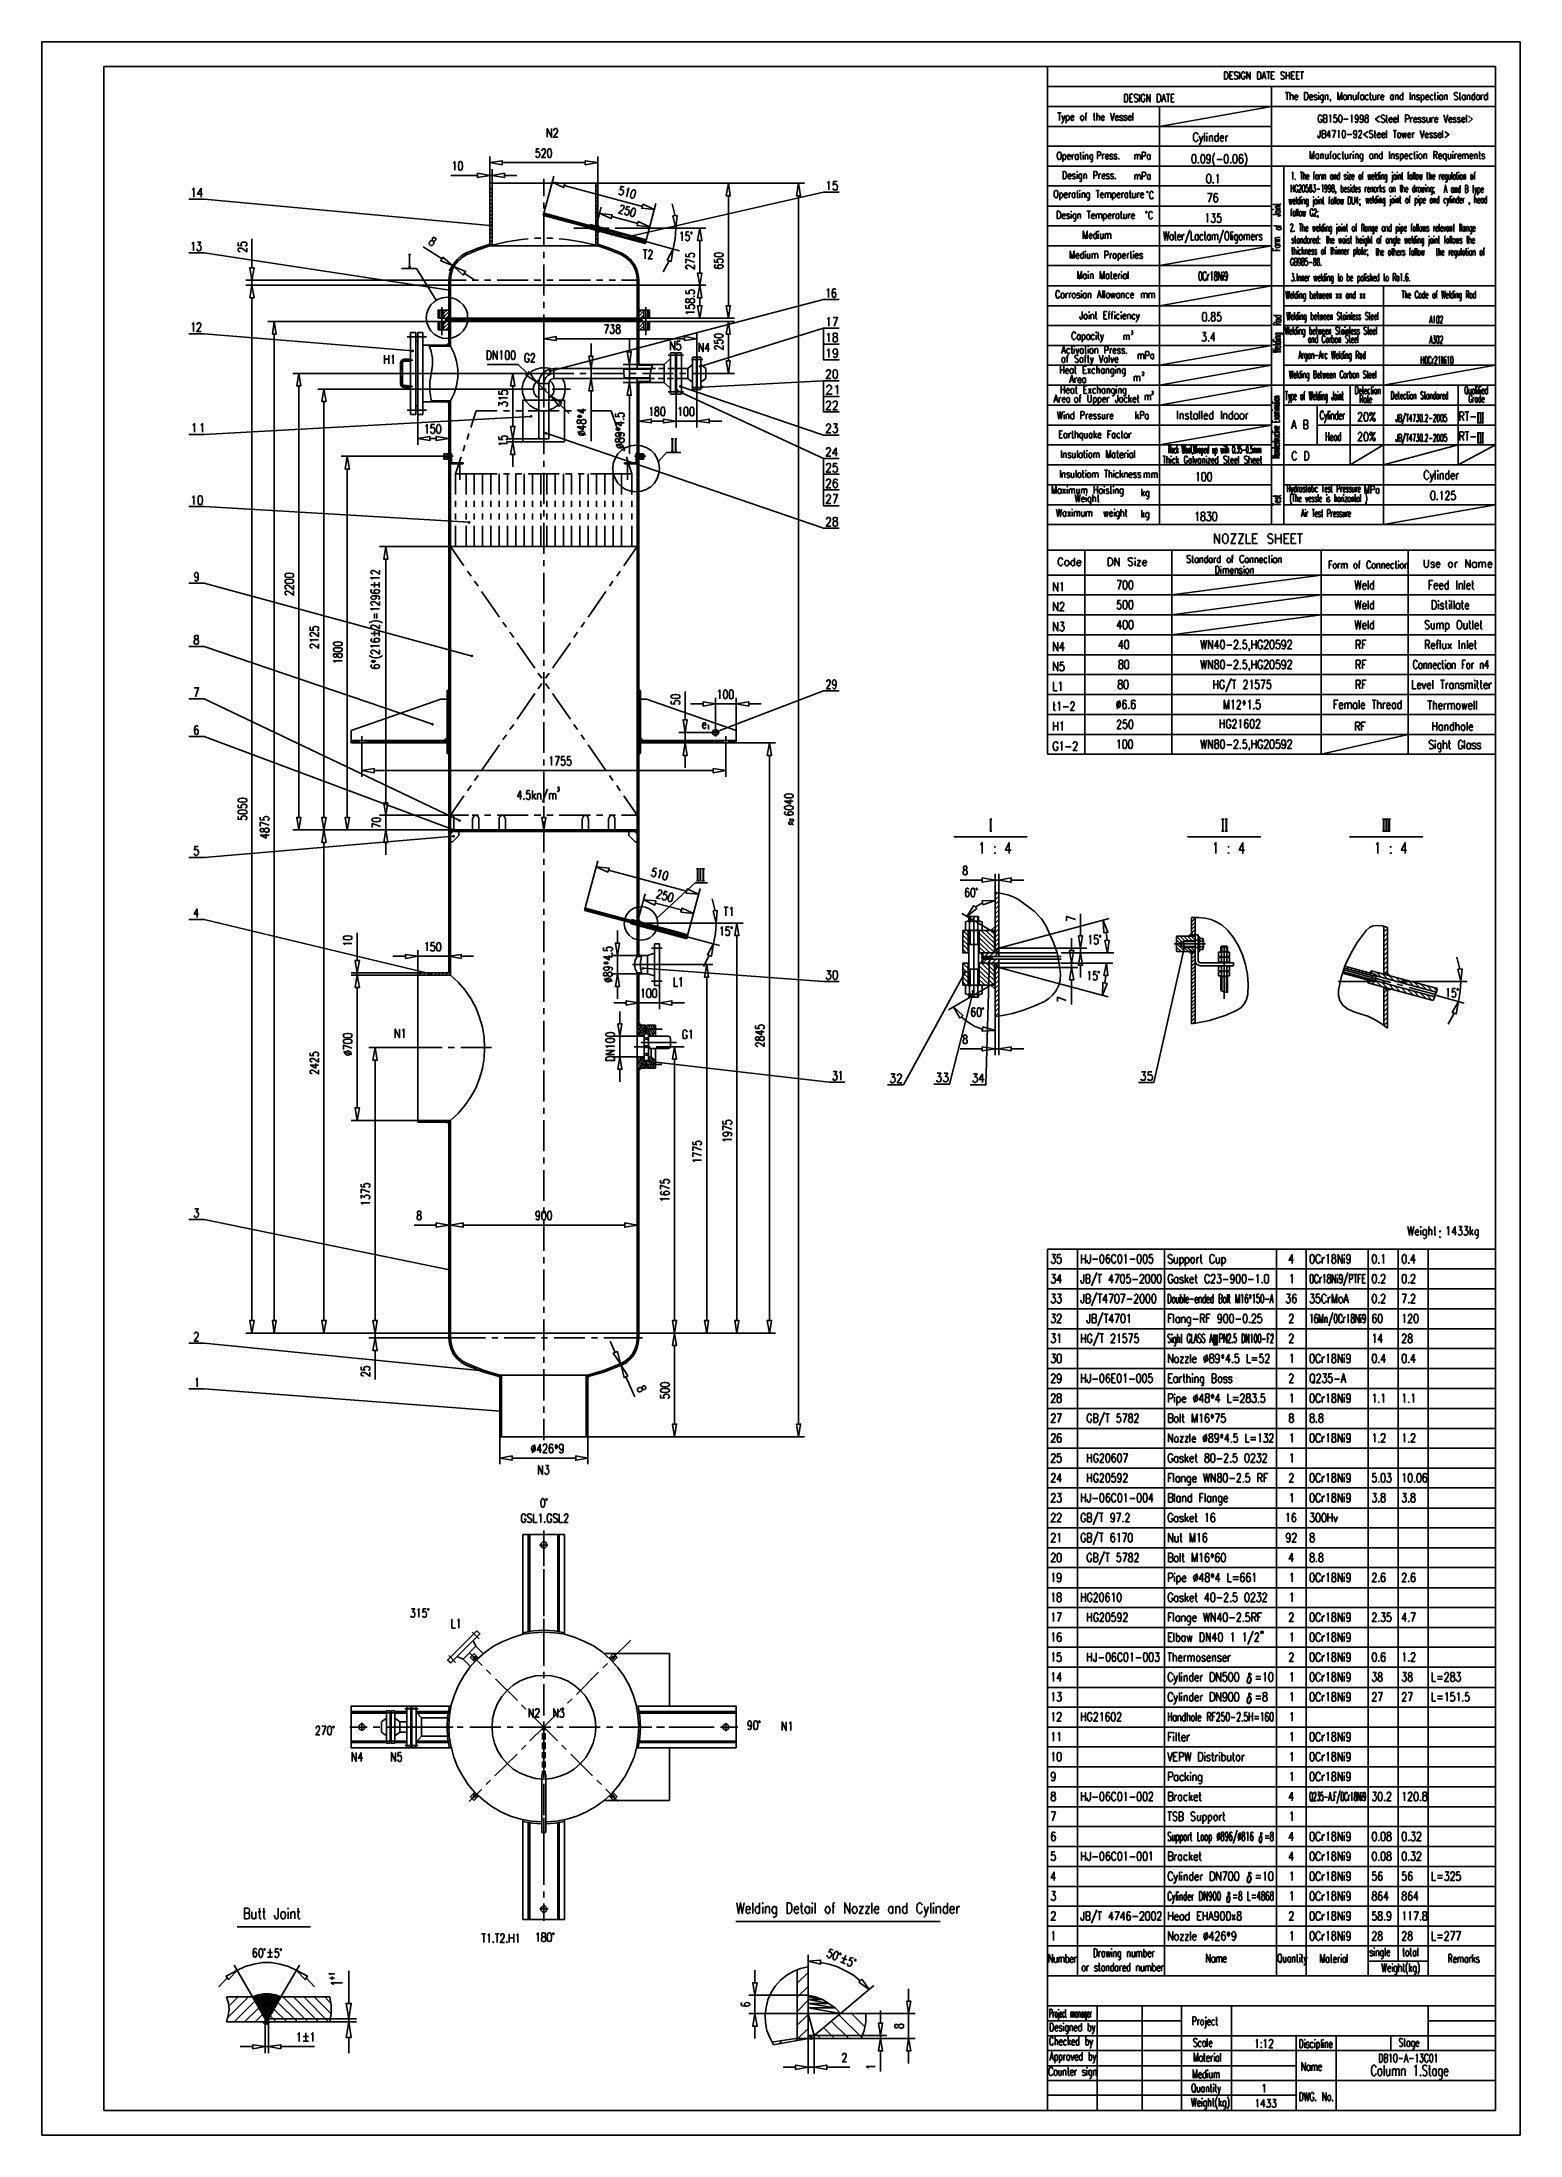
# Model space of a CAD drawing. Extents: x 0.3 to 16.2, y 0.3 to 22.9.
import ezdxf

# ---------------------------------------------------------------- set-up
doc = ezdxf.new("R2010")
doc.units = 0
doc.header["$MEASUREMENT"] = 0
doc.linetypes.add('AUSGEZOGEN', pattern=[0])
doc.layers.get('0').update_dxf_attribs({"linetype": 'AUSGEZOGEN'})

msp = doc.modelspace()

# ---------------------------------------------------------------- linework, layer by layer
for points in [[(0.28, 0.287), (16.25, 0.287), (16.25, 0.287), (16.25, 22.897), (16.25, 22.897), (0.28, 22.897), (0.28, 22.897), (0.28, 0.287), (0.28, 0.287)], [(0.95, 0.553), (15.983, 0.553), (15.983, 0.553), (15.983, 22.63), (15.983, 22.63), (0.95, 22.63), (0.95, 22.63), (0.95, 0.553), (0.95, 0.553)], [(11.143, 22.63), (15.983, 22.63)], [(11.143, 22.63), (11.143, 17.407)], [(15.983, 17.683), (15.983, 22.63)], [(11.143, 22.413), (15.983, 22.413)], [(13.057, 22.493), (13.057, 22.573), (13.057, 22.573), (13.077, 22.573), (13.077, 22.573), (13.083, 22.57), (13.083, 22.57), (13.09, 22.56), (13.09, 22.56), (13.093, 22.553), (13.093, 22.553), (13.097, 22.543), (13.097, 22.543), (13.097, 22.523), (13.097, 22.523), (13.093, 22.51), (13.093, 22.51), (13.09, 22.503), (13.09, 22.503), (13.083, 22.497), (13.083, 22.497), (13.077, 22.493), (13.077, 22.493), (13.057, 22.493), (13.057, 22.493)], [(13.113, 22.493), (13.113, 22.573), (13.113, 22.573), (13.15, 22.573)], [(13.113, 22.533), (13.137, 22.533)], [(13.113, 22.493), (13.15, 22.493)], [(13.2, 22.56), (13.197, 22.57), (13.197, 22.57), (13.187, 22.573), (13.187, 22.573), (13.177, 22.573), (13.177, 22.573), (13.167, 22.57), (13.167, 22.57), (13.163, 22.56), (13.163, 22.56), (13.163, 22.553), (13.163, 22.553), (13.167, 22.547), (13.167, 22.547), (13.167, 22.543), (13.167, 22.543), (13.173, 22.537), (13.173, 22.537), (13.19, 22.53), (13.19, 22.53), (13.197, 22.527), (13.197, 22.527), (13.197, 22.523), (13.197, 22.523), (13.2, 22.517), (13.2, 22.517), (13.2, 22.503), (13.2, 22.503), (13.197, 22.497), (13.197, 22.497), (13.187, 22.493), (13.187, 22.493), (13.177, 22.493), (13.177, 22.493), (13.167, 22.497), (13.167, 22.497), (13.163, 22.503)], [(13.22, 22.573), (13.22, 22.493)], [(13.28, 22.553), (13.277, 22.56), (13.277, 22.56), (13.27, 22.57), (13.27, 22.57), (13.263, 22.573), (13.263, 22.573), (13.253, 22.573), (13.253, 22.573), (13.25, 22.57), (13.25, 22.57), (13.243, 22.56), (13.243, 22.56), (13.24, 22.553), (13.24, 22.553), (13.237, 22.543), (13.237, 22.543), (13.237, 22.523), (13.237, 22.523), (13.24, 22.51), (13.24, 22.51), (13.243, 22.503), (13.243, 22.503), (13.25, 22.497), (13.25, 22.497), (13.253, 22.493), (13.253, 22.493), (13.263, 22.493), (13.263, 22.493), (13.27, 22.497), (13.27, 22.497), (13.277, 22.503), (13.277, 22.503), (13.28, 22.51), (13.28, 22.51), (13.28, 22.523), (13.28, 22.523), (13.263, 22.523)], [(13.297, 22.493), (13.297, 22.573), (13.297, 22.573), (13.333, 22.493), (13.333, 22.493), (13.333, 22.573)], [(13.413, 22.493), (13.413, 22.573), (13.413, 22.573), (13.433, 22.573), (13.433, 22.573), (13.44, 22.57), (13.44, 22.57), (13.447, 22.56), (13.447, 22.56), (13.447, 22.553), (13.447, 22.553), (13.45, 22.543), (13.45, 22.543), (13.45, 22.523), (13.45, 22.523), (13.447, 22.51), (13.447, 22.51), (13.447, 22.503), (13.447, 22.503), (13.44, 22.497), (13.44, 22.497), (13.433, 22.493), (13.433, 22.493), (13.413, 22.493), (13.413, 22.493)], [(13.46, 22.493), (13.483, 22.573), (13.483, 22.573), (13.503, 22.493)], [(13.47, 22.52), (13.497, 22.52)], [(13.51, 22.573), (13.547, 22.573)], [(13.53, 22.573), (13.53, 22.493)], [(13.56, 22.493), (13.56, 22.573), (13.56, 22.573), (13.597, 22.573)], [(13.56, 22.533), (13.583, 22.533)], [(13.56, 22.493), (13.597, 22.493)], [(13.563, 22.413), (13.563, 17.683)], [(13.703, 22.56), (13.697, 22.57), (13.697, 22.57), (13.69, 22.573), (13.69, 22.573), (13.68, 22.573), (13.68, 22.573), (13.67, 22.57), (13.67, 22.57), (13.667, 22.56), (13.667, 22.56), (13.667, 22.553), (13.667, 22.553), (13.67, 22.547), (13.67, 22.547), (13.67, 22.543), (13.67, 22.543), (13.677, 22.537), (13.677, 22.537), (13.693, 22.53), (13.693, 22.53), (13.697, 22.527), (13.697, 22.527), (13.7, 22.523), (13.7, 22.523), (13.703, 22.517), (13.703, 22.517), (13.703, 22.503), (13.703, 22.503), (13.697, 22.497), (13.697, 22.497), (13.69, 22.493), (13.69, 22.493), (13.68, 22.493), (13.68, 22.493), (13.67, 22.497), (13.67, 22.497), (13.667, 22.503)], [(13.723, 22.573), (13.723, 22.493)], [(13.723, 22.533), (13.76, 22.533)], [(13.76, 22.573), (13.76, 22.493)], [(13.78, 22.493), (13.78, 22.573), (13.78, 22.573), (13.817, 22.573)], [(13.78, 22.533), (13.803, 22.533)], [(13.78, 22.493), (13.817, 22.493)], [(13.833, 22.493), (13.833, 22.573), (13.833, 22.573), (13.867, 22.573)], [(13.833, 22.533), (13.853, 22.533)], [(13.833, 22.493), (13.867, 22.493)], [(13.877, 22.573), (13.913, 22.573)], [(13.893, 22.573), (13.893, 22.493)], [(11.143, 22.2), (15.983, 22.2)], [(11.977, 22.247), (11.977, 22.33), (11.977, 22.33), (11.993, 22.33), (11.993, 22.33), (12.003, 22.327), (12.003, 22.327), (12.007, 22.317), (12.007, 22.317), (12.01, 22.31), (12.01, 22.31), (12.013, 22.297), (12.013, 22.297), (12.013, 22.28), (12.013, 22.28), (12.01, 22.267), (12.01, 22.267), (12.007, 22.26), (12.007, 22.26), (12.003, 22.253), (12.003, 22.253), (11.993, 22.247), (11.993, 22.247), (11.977, 22.247), (11.977, 22.247)], [(12.033, 22.247), (12.033, 22.33), (12.033, 22.33), (12.067, 22.33)], [(12.033, 22.29), (12.053, 22.29)], [(12.033, 22.247), (12.067, 22.247)], [(12.12, 22.317), (12.113, 22.327), (12.113, 22.327), (12.103, 22.33), (12.103, 22.33), (12.093, 22.33), (12.093, 22.33), (12.087, 22.327), (12.087, 22.327), (12.08, 22.317), (12.08, 22.317), (12.08, 22.31), (12.08, 22.31), (12.083, 22.303), (12.083, 22.303), (12.087, 22.297), (12.087, 22.297), (12.09, 22.293), (12.09, 22.293), (12.107, 22.287), (12.107, 22.287), (12.113, 22.283), (12.113, 22.283), (12.117, 22.28), (12.117, 22.28), (12.12, 22.27), (12.12, 22.27), (12.12, 22.26), (12.12, 22.26), (12.113, 22.253), (12.113, 22.253), (12.103, 22.247), (12.103, 22.247), (12.093, 22.247), (12.093, 22.247), (12.087, 22.253), (12.087, 22.253), (12.08, 22.26)], [(12.137, 22.33), (12.137, 22.247)], [(12.197, 22.31), (12.193, 22.317), (12.193, 22.317), (12.19, 22.327), (12.19, 22.327), (12.183, 22.33), (12.183, 22.33), (12.173, 22.33), (12.173, 22.33), (12.167, 22.327), (12.167, 22.327), (12.16, 22.317), (12.16, 22.317), (12.16, 22.31), (12.16, 22.31), (12.157, 22.297), (12.157, 22.297), (12.157, 22.28), (12.157, 22.28), (12.16, 22.267), (12.16, 22.267), (12.16, 22.26), (12.16, 22.26), (12.167, 22.253), (12.167, 22.253), (12.173, 22.247), (12.173, 22.247), (12.183, 22.247), (12.183, 22.247), (12.19, 22.253), (12.19, 22.253), (12.193, 22.26), (12.193, 22.26), (12.197, 22.267), (12.197, 22.267), (12.197, 22.28), (12.197, 22.28), (12.183, 22.28)], [(12.217, 22.247), (12.217, 22.33), (12.217, 22.33), (12.253, 22.247), (12.253, 22.247), (12.253, 22.33)], [(12.33, 22.247), (12.33, 22.33), (12.33, 22.33), (12.35, 22.33), (12.35, 22.33), (12.357, 22.327), (12.357, 22.327), (12.363, 22.317), (12.363, 22.317), (12.367, 22.31), (12.367, 22.31), (12.37, 22.297), (12.37, 22.297), (12.37, 22.28), (12.37, 22.28), (12.367, 22.267), (12.367, 22.267), (12.363, 22.26), (12.363, 22.26), (12.357, 22.253), (12.357, 22.253), (12.35, 22.247), (12.35, 22.247), (12.33, 22.247), (12.33, 22.247)], [(12.353, 22.2), (12.353, 17.683)], [(12.353, 21.983), (13.563, 22.2)], [(12.38, 22.247), (12.4, 22.33), (12.4, 22.33), (12.423, 22.247)], [(12.387, 22.277), (12.413, 22.277)], [(12.427, 22.33), (12.467, 22.33)], [(12.447, 22.33), (12.447, 22.247)], [(12.48, 22.247), (12.48, 22.33), (12.48, 22.33), (12.513, 22.33)], [(12.48, 22.29), (12.5, 22.29)], [(12.48, 22.247), (12.513, 22.247)], [(13.713, 22.35), (13.753, 22.35)], [(13.733, 22.35), (13.733, 22.27)], [(13.767, 22.35), (13.767, 22.27)], [(13.767, 22.31), (13.773, 22.32), (13.773, 22.32), (13.78, 22.323), (13.78, 22.323), (13.787, 22.323), (13.787, 22.323), (13.793, 22.32), (13.793, 22.32), (13.797, 22.31), (13.797, 22.31), (13.797, 22.27)], [(13.813, 22.3), (13.847, 22.3), (13.847, 22.3), (13.847, 22.31), (13.847, 22.31), (13.843, 22.317), (13.843, 22.317), (13.84, 22.32), (13.84, 22.32), (13.837, 22.323), (13.837, 22.323), (13.827, 22.323), (13.827, 22.323), (13.823, 22.32), (13.823, 22.32), (13.817, 22.313), (13.817, 22.313), (13.813, 22.3), (13.813, 22.3), (13.813, 22.293), (13.813, 22.293), (13.817, 22.28), (13.817, 22.28), (13.823, 22.273), (13.823, 22.273), (13.827, 22.27), (13.827, 22.27), (13.837, 22.27), (13.837, 22.27), (13.84, 22.273), (13.84, 22.273), (13.847, 22.28)], [(13.92, 22.27), (13.92, 22.35), (13.92, 22.35), (13.94, 22.35), (13.94, 22.35), (13.95, 22.347), (13.95, 22.347), (13.953, 22.34), (13.953, 22.34), (13.957, 22.33), (13.957, 22.33), (13.96, 22.32), (13.96, 22.32), (13.96, 22.3), (13.96, 22.3), (13.957, 22.29), (13.957, 22.29), (13.953, 22.28), (13.953, 22.28), (13.95, 22.273), (13.95, 22.273), (13.94, 22.27), (13.94, 22.27), (13.92, 22.27), (13.92, 22.27)], [(13.977, 22.3), (14.007, 22.3), (14.007, 22.3), (14.007, 22.31), (14.007, 22.31), (14.007, 22.317), (14.007, 22.317), (14.003, 22.32), (14.003, 22.32), (13.997, 22.323), (13.997, 22.323), (13.99, 22.323), (13.99, 22.323), (13.983, 22.32), (13.983, 22.32), (13.977, 22.313), (13.977, 22.313), (13.977, 22.28), (13.977, 22.28), (13.983, 22.273), (13.983, 22.273), (13.99, 22.27), (13.99, 22.27), (13.997, 22.27), (13.997, 22.27), (14.003, 22.273), (14.003, 22.273), (14.007, 22.28)], [(14.053, 22.313), (14.05, 22.32), (14.05, 22.32), (14.043, 22.323), (14.043, 22.323), (14.033, 22.323), (14.033, 22.323), (14.027, 22.32), (14.027, 22.32), (14.023, 22.313), (14.023, 22.313), (14.027, 22.303), (14.027, 22.303), (14.033, 22.3), (14.033, 22.3), (14.047, 22.297), (14.047, 22.297), (14.05, 22.293), (14.05, 22.293), (14.053, 22.287), (14.053, 22.287), (14.053, 22.28), (14.053, 22.28), (14.05, 22.273), (14.05, 22.273), (14.043, 22.27), (14.043, 22.27), (14.033, 22.27), (14.033, 22.27), (14.027, 22.273), (14.027, 22.273), (14.023, 22.28)], [(14.07, 22.347), (14.073, 22.343), (14.073, 22.343), (14.073, 22.35), (14.073, 22.35), (14.07, 22.347), (14.07, 22.347)], [(14.073, 22.32), (14.073, 22.27)], [(14.123, 22.313), (14.117, 22.32), (14.117, 22.32), (14.113, 22.323), (14.113, 22.323), (14.103, 22.323), (14.103, 22.323), (14.1, 22.32), (14.1, 22.32), (14.093, 22.313), (14.093, 22.313), (14.09, 22.3), (14.09, 22.3), (14.09, 22.293), (14.09, 22.293), (14.093, 22.28), (14.093, 22.28), (14.1, 22.273), (14.1, 22.273), (14.103, 22.27), (14.103, 22.27), (14.113, 22.27), (14.113, 22.27), (14.117, 22.273), (14.117, 22.273), (14.123, 22.28)], [(14.123, 22.323), (14.123, 22.263), (14.123, 22.263), (14.12, 22.25), (14.12, 22.25), (14.117, 22.247), (14.117, 22.247), (14.113, 22.243), (14.113, 22.243), (14.103, 22.243), (14.103, 22.243), (14.1, 22.247)], [(14.143, 22.323), (14.143, 22.27)], [(14.143, 22.31), (14.153, 22.32), (14.153, 22.32), (14.157, 22.323), (14.157, 22.323), (14.167, 22.323), (14.167, 22.323), (14.173, 22.32), (14.173, 22.32), (14.173, 22.27)], [(14.2, 22.273), (14.2, 22.27), (14.2, 22.27), (14.197, 22.273), (14.197, 22.273), (14.2, 22.277), (14.2, 22.277), (14.2, 22.26), (14.2, 22.26), (14.197, 22.253)], [(14.28, 22.27), (14.28, 22.35), (14.28, 22.35), (14.3, 22.27), (14.3, 22.27), (14.323, 22.35), (14.323, 22.35), (14.323, 22.27)], [(14.373, 22.313), (14.367, 22.32), (14.367, 22.32), (14.363, 22.323), (14.363, 22.323), (14.353, 22.323), (14.353, 22.323), (14.35, 22.32), (14.35, 22.32), (14.343, 22.313), (14.343, 22.313), (14.34, 22.3), (14.34, 22.3), (14.34, 22.293), (14.34, 22.293), (14.343, 22.28), (14.343, 22.28), (14.35, 22.273), (14.35, 22.273), (14.353, 22.27), (14.353, 22.27), (14.363, 22.27), (14.363, 22.27), (14.367, 22.273), (14.367, 22.273), (14.373, 22.28)], [(14.373, 22.323), (14.373, 22.27)], [(14.393, 22.323), (14.393, 22.27)], [(14.393, 22.31), (14.403, 22.32), (14.403, 22.32), (14.41, 22.323), (14.41, 22.323), (14.417, 22.323), (14.417, 22.323), (14.423, 22.32), (14.423, 22.32), (14.423, 22.27)], [(14.447, 22.323), (14.447, 22.287), (14.447, 22.287), (14.45, 22.273), (14.45, 22.273), (14.453, 22.27), (14.453, 22.27), (14.463, 22.27), (14.463, 22.27), (14.467, 22.273), (14.467, 22.273), (14.477, 22.287)], [(14.477, 22.323), (14.477, 22.27)], [(14.493, 22.323), (14.51, 22.323)], [(14.513, 22.35), (14.507, 22.35), (14.507, 22.35), (14.503, 22.347), (14.503, 22.347), (14.5, 22.337), (14.5, 22.337), (14.5, 22.27)], [(14.56, 22.313), (14.553, 22.32), (14.553, 22.32), (14.547, 22.323), (14.547, 22.323), (14.54, 22.323), (14.54, 22.323), (14.533, 22.32), (14.533, 22.32), (14.53, 22.313), (14.53, 22.313), (14.527, 22.3), (14.527, 22.3), (14.527, 22.293), (14.527, 22.293), (14.53, 22.28), (14.53, 22.28), (14.533, 22.273), (14.533, 22.273), (14.54, 22.27), (14.54, 22.27), (14.547, 22.27), (14.547, 22.27), (14.553, 22.273), (14.553, 22.273), (14.56, 22.28)], [(14.56, 22.323), (14.56, 22.27)], [(14.61, 22.313), (14.603, 22.32), (14.603, 22.32), (14.6, 22.323), (14.6, 22.323), (14.59, 22.323), (14.59, 22.323), (14.587, 22.32), (14.587, 22.32), (14.58, 22.313), (14.58, 22.313), (14.577, 22.3), (14.577, 22.3), (14.577, 22.293), (14.577, 22.293), (14.58, 22.28), (14.58, 22.28), (14.587, 22.273), (14.587, 22.273), (14.59, 22.27), (14.59, 22.27), (14.6, 22.27), (14.6, 22.27), (14.603, 22.273), (14.603, 22.273), (14.61, 22.28)], [(14.623, 22.323), (14.643, 22.323)], [(14.63, 22.35), (14.63, 22.287), (14.63, 22.287), (14.633, 22.273), (14.633, 22.273), (14.64, 22.27), (14.64, 22.27), (14.647, 22.27)], [(14.66, 22.323), (14.66, 22.287), (14.66, 22.287), (14.663, 22.273), (14.663, 22.273), (14.67, 22.27), (14.67, 22.27), (14.677, 22.27), (14.677, 22.27), (14.683, 22.273), (14.683, 22.273), (14.69, 22.287)], [(14.69, 22.323), (14.69, 22.27)], [(14.713, 22.323), (14.713, 22.27)], [(14.713, 22.3), (14.713, 22.313), (14.713, 22.313), (14.72, 22.32), (14.72, 22.32), (14.727, 22.323), (14.727, 22.323), (14.733, 22.323)], [(14.743, 22.3), (14.777, 22.3), (14.777, 22.3), (14.777, 22.31), (14.777, 22.31), (14.773, 22.317), (14.773, 22.317), (14.77, 22.32), (14.77, 22.32), (14.767, 22.323), (14.767, 22.323), (14.757, 22.323), (14.757, 22.323), (14.753, 22.32), (14.753, 22.32), (14.747, 22.313), (14.747, 22.313), (14.743, 22.3), (14.743, 22.3), (14.743, 22.293), (14.743, 22.293), (14.747, 22.28), (14.747, 22.28), (14.753, 22.273), (14.753, 22.273), (14.757, 22.27), (14.757, 22.27), (14.767, 22.27), (14.767, 22.27), (14.77, 22.273), (14.77, 22.273), (14.777, 22.28)], [(14.88, 22.313), (14.877, 22.32), (14.877, 22.32), (14.87, 22.323), (14.87, 22.323), (14.863, 22.323), (14.863, 22.323), (14.857, 22.32), (14.857, 22.32), (14.853, 22.313), (14.853, 22.313), (14.85, 22.3), (14.85, 22.3), (14.85, 22.293), (14.85, 22.293), (14.853, 22.28), (14.853, 22.28), (14.857, 22.273), (14.857, 22.273), (14.863, 22.27), (14.863, 22.27), (14.87, 22.27), (14.87, 22.27), (14.877, 22.273), (14.877, 22.273), (14.88, 22.28)], [(14.88, 22.323), (14.88, 22.27)], [(14.903, 22.323), (14.903, 22.27)], [(14.903, 22.31), (14.91, 22.32), (14.91, 22.32), (14.917, 22.323), (14.917, 22.323), (14.923, 22.323), (14.923, 22.323), (14.93, 22.32), (14.93, 22.32), (14.933, 22.31), (14.933, 22.31), (14.933, 22.27)], [(14.983, 22.313), (14.98, 22.32), (14.98, 22.32), (14.973, 22.323), (14.973, 22.323), (14.967, 22.323), (14.967, 22.323), (14.96, 22.32), (14.96, 22.32), (14.953, 22.313), (14.953, 22.313), (14.95, 22.3), (14.95, 22.3), (14.95, 22.293), (14.95, 22.293), (14.953, 22.28), (14.953, 22.28), (14.96, 22.273), (14.96, 22.273), (14.967, 22.27), (14.967, 22.27), (14.973, 22.27), (14.973, 22.27), (14.98, 22.273), (14.98, 22.273), (14.983, 22.28)], [(14.983, 22.35), (14.983, 22.27)], [(15.063, 22.35), (15.063, 22.27)], [(15.083, 22.323), (15.083, 22.27)], [(15.083, 22.31), (15.09, 22.32), (15.09, 22.32), (15.097, 22.323), (15.097, 22.323), (15.103, 22.323), (15.103, 22.323), (15.11, 22.32), (15.11, 22.32), (15.113, 22.31), (15.113, 22.31), (15.113, 22.27)], [(15.16, 22.313), (15.16, 22.32), (15.16, 22.32), (15.15, 22.323), (15.15, 22.323), (15.143, 22.323), (15.143, 22.323), (15.133, 22.32), (15.133, 22.32), (15.133, 22.303), (15.133, 22.303), (15.14, 22.3), (15.14, 22.3), (15.153, 22.297), (15.153, 22.297), (15.16, 22.293), (15.16, 22.293), (15.16, 22.273), (15.16, 22.273), (15.15, 22.27), (15.15, 22.27), (15.143, 22.27), (15.143, 22.27), (15.133, 22.273), (15.133, 22.273), (15.133, 22.28)], [(15.18, 22.323), (15.18, 22.243)], [(15.18, 22.313), (15.187, 22.32), (15.187, 22.32), (15.19, 22.323), (15.19, 22.323), (15.2, 22.323), (15.2, 22.323), (15.203, 22.32), (15.203, 22.32), (15.21, 22.313), (15.21, 22.313), (15.213, 22.3), (15.213, 22.3), (15.213, 22.293), (15.213, 22.293), (15.21, 22.28), (15.21, 22.28), (15.203, 22.273), (15.203, 22.273), (15.2, 22.27), (15.2, 22.27), (15.19, 22.27), (15.19, 22.27), (15.187, 22.273), (15.187, 22.273), (15.18, 22.28)], [(15.23, 22.3), (15.26, 22.3), (15.26, 22.3), (15.26, 22.31), (15.26, 22.31), (15.257, 22.317), (15.257, 22.317), (15.257, 22.32), (15.257, 22.32), (15.25, 22.323), (15.25, 22.323), (15.243, 22.323), (15.243, 22.323), (15.237, 22.32), (15.237, 22.32), (15.23, 22.313), (15.23, 22.313), (15.23, 22.28), (15.23, 22.28), (15.237, 22.273), (15.237, 22.273), (15.243, 22.27), (15.243, 22.27), (15.25, 22.27), (15.25, 22.27), (15.257, 22.273), (15.257, 22.273), (15.26, 22.28)], [(15.31, 22.313), (15.303, 22.32), (15.303, 22.32), (15.3, 22.323), (15.3, 22.323), (15.29, 22.323), (15.29, 22.323), (15.287, 22.32), (15.287, 22.32), (15.28, 22.313), (15.28, 22.313), (15.277, 22.3), (15.277, 22.3), (15.277, 22.293), (15.277, 22.293), (15.28, 22.28), (15.28, 22.28), (15.287, 22.273), (15.287, 22.273), (15.29, 22.27), (15.29, 22.27), (15.3, 22.27), (15.3, 22.27), (15.303, 22.273), (15.303, 22.273), (15.31, 22.28)], [(15.323, 22.323), (15.34, 22.323)], [(15.33, 22.35), (15.33, 22.287), (15.33, 22.287), (15.333, 22.273), (15.333, 22.273), (15.34, 22.27), (15.34, 22.27), (15.343, 22.27)], [(15.357, 22.347), (15.36, 22.343), (15.36, 22.343), (15.363, 22.347), (15.363, 22.347), (15.36, 22.35), (15.36, 22.35), (15.357, 22.347), (15.357, 22.347)], [(15.36, 22.32), (15.36, 22.27)], [(15.393, 22.323), (15.387, 22.32), (15.387, 22.32), (15.383, 22.313), (15.383, 22.313), (15.38, 22.3), (15.38, 22.3), (15.38, 22.293), (15.38, 22.293), (15.383, 22.28), (15.383, 22.28), (15.387, 22.273), (15.387, 22.273), (15.393, 22.27), (15.393, 22.27), (15.4, 22.27), (15.4, 22.27), (15.407, 22.273), (15.407, 22.273), (15.41, 22.28), (15.41, 22.28), (15.413, 22.293), (15.413, 22.293), (15.413, 22.3), (15.413, 22.3), (15.41, 22.313), (15.41, 22.313), (15.407, 22.32), (15.407, 22.32), (15.4, 22.323), (15.4, 22.323), (15.393, 22.323), (15.393, 22.323)], [(15.433, 22.323), (15.433, 22.27)], [(15.433, 22.31), (15.44, 22.32), (15.44, 22.32), (15.447, 22.323), (15.447, 22.323), (15.453, 22.323), (15.453, 22.323), (15.46, 22.32), (15.46, 22.32), (15.463, 22.31), (15.463, 22.31), (15.463, 22.27)], [(15.577, 22.34), (15.57, 22.347), (15.57, 22.347), (15.563, 22.35), (15.563, 22.35), (15.55, 22.35), (15.55, 22.35), (15.543, 22.347), (15.543, 22.347), (15.537, 22.34), (15.537, 22.34), (15.537, 22.33), (15.537, 22.33), (15.54, 22.323), (15.54, 22.323), (15.543, 22.32), (15.543, 22.32), (15.55, 22.317), (15.55, 22.317), (15.563, 22.31), (15.563, 22.31), (15.57, 22.303), (15.57, 22.303), (15.573, 22.3), (15.573, 22.3), (15.577, 22.293), (15.577, 22.293), (15.577, 22.28), (15.577, 22.28), (15.57, 22.273), (15.57, 22.273), (15.563, 22.27), (15.563, 22.27), (15.55, 22.27), (15.55, 22.27), (15.543, 22.273), (15.543, 22.273), (15.537, 22.28)], [(15.59, 22.323), (15.607, 22.323)], [(15.597, 22.35), (15.597, 22.287), (15.597, 22.287), (15.6, 22.273), (15.6, 22.273), (15.607, 22.27), (15.607, 22.27), (15.61, 22.27)], [(15.657, 22.313), (15.65, 22.32), (15.65, 22.32), (15.647, 22.323), (15.647, 22.323), (15.637, 22.323), (15.637, 22.323), (15.633, 22.32), (15.633, 22.32), (15.627, 22.313), (15.627, 22.313), (15.623, 22.3), (15.623, 22.3), (15.623, 22.293), (15.623, 22.293), (15.627, 22.28), (15.627, 22.28), (15.633, 22.273), (15.633, 22.273), (15.637, 22.27), (15.637, 22.27), (15.647, 22.27), (15.647, 22.27), (15.65, 22.273), (15.65, 22.273), (15.657, 22.28)], [(15.657, 22.323), (15.657, 22.27)], [(15.677, 22.323), (15.677, 22.27)], [(15.677, 22.31), (15.687, 22.32), (15.687, 22.32), (15.69, 22.323), (15.69, 22.323), (15.7, 22.323), (15.7, 22.323), (15.703, 22.32), (15.703, 22.32), (15.707, 22.31), (15.707, 22.31), (15.707, 22.27)], [(15.757, 22.313), (15.753, 22.32), (15.753, 22.32), (15.747, 22.323), (15.747, 22.323), (15.74, 22.323), (15.74, 22.323), (15.733, 22.32), (15.733, 22.32), (15.73, 22.313), (15.73, 22.313), (15.727, 22.3), (15.727, 22.3), (15.727, 22.293), (15.727, 22.293), (15.73, 22.28), (15.73, 22.28), (15.733, 22.273), (15.733, 22.273), (15.74, 22.27), (15.74, 22.27), (15.747, 22.27), (15.747, 22.27), (15.753, 22.273), (15.753, 22.273), (15.757, 22.28)], [(15.757, 22.35), (15.757, 22.27)], [(15.81, 22.313), (15.803, 22.32), (15.803, 22.32), (15.8, 22.323), (15.8, 22.323), (15.79, 22.323), (15.79, 22.323), (15.787, 22.32), (15.787, 22.32), (15.78, 22.313), (15.78, 22.313), (15.777, 22.3), (15.777, 22.3), (15.777, 22.293), (15.777, 22.293), (15.78, 22.28), (15.78, 22.28), (15.787, 22.273), (15.787, 22.273), (15.79, 22.27), (15.79, 22.27), (15.8, 22.27), (15.8, 22.27), (15.803, 22.273), (15.803, 22.273), (15.81, 22.28)], [(15.81, 22.323), (15.81, 22.27)], [(15.83, 22.323), (15.83, 22.27)], [(15.83, 22.3), (15.833, 22.313), (15.833, 22.313), (15.84, 22.32), (15.84, 22.32), (15.843, 22.323), (15.843, 22.323), (15.853, 22.323)], [(15.897, 22.313), (15.89, 22.32), (15.89, 22.32), (15.883, 22.323), (15.883, 22.323), (15.877, 22.323), (15.877, 22.323), (15.87, 22.32), (15.87, 22.32), (15.867, 22.313), (15.867, 22.313), (15.863, 22.3), (15.863, 22.3), (15.863, 22.293), (15.863, 22.293), (15.867, 22.28), (15.867, 22.28), (15.87, 22.273), (15.87, 22.273), (15.877, 22.27), (15.877, 22.27), (15.883, 22.27), (15.883, 22.27), (15.89, 22.273), (15.89, 22.273), (15.897, 22.28)], [(15.897, 22.35), (15.897, 22.27)], [(5.74, 21.867), (5.74, 21.96), (5.74, 21.96), (5.787, 21.867), (5.787, 21.867), (5.787, 21.96)], [(5.81, 21.937), (5.81, 21.943), (5.81, 21.943), (5.813, 21.95), (5.813, 21.95), (5.817, 21.957), (5.817, 21.957), (5.823, 21.96), (5.823, 21.96), (5.837, 21.96), (5.837, 21.96), (5.843, 21.957), (5.843, 21.957), (5.847, 21.95), (5.847, 21.95), (5.85, 21.943), (5.85, 21.943), (5.85, 21.933), (5.85, 21.933), (5.847, 21.923), (5.847, 21.923), (5.84, 21.91), (5.84, 21.91), (5.807, 21.867), (5.807, 21.867), (5.853, 21.867)], [(11.143, 21.983), (13.563, 21.983)], [(11.253, 22.13), (11.29, 22.13)], [(11.273, 22.13), (11.273, 22.047)], [(11.317, 22.047), (11.31, 22.033), (11.31, 22.033), (11.303, 22.023), (11.303, 22.023), (11.3, 22.02), (11.3, 22.02), (11.297, 22.02)], [(11.3, 22.1), (11.317, 22.047), (11.317, 22.047), (11.33, 22.1)], [(11.347, 22.1), (11.347, 22.02)], [(11.347, 22.09), (11.353, 22.097), (11.353, 22.097), (11.357, 22.1), (11.357, 22.1), (11.367, 22.1), (11.367, 22.1), (11.37, 22.097), (11.37, 22.097), (11.377, 22.09), (11.377, 22.09), (11.38, 22.08), (11.38, 22.08), (11.38, 22.07), (11.38, 22.07), (11.377, 22.06), (11.377, 22.06), (11.37, 22.05), (11.37, 22.05), (11.367, 22.047), (11.367, 22.047), (11.357, 22.047), (11.357, 22.047), (11.353, 22.05), (11.353, 22.05), (11.347, 22.06)], [(11.397, 22.08), (11.427, 22.08), (11.427, 22.08), (11.427, 22.087), (11.427, 22.087), (11.427, 22.093), (11.427, 22.093), (11.423, 22.097), (11.423, 22.097), (11.417, 22.1), (11.417, 22.1), (11.41, 22.1), (11.41, 22.1), (11.403, 22.097), (11.403, 22.097), (11.4, 22.09), (11.4, 22.09), (11.397, 22.08), (11.397, 22.08), (11.397, 22.07), (11.397, 22.07), (11.4, 22.06), (11.4, 22.06), (11.403, 22.05), (11.403, 22.05), (11.41, 22.047), (11.41, 22.047), (11.417, 22.047), (11.417, 22.047), (11.423, 22.05), (11.423, 22.05), (11.427, 22.06)], [(11.513, 22.1), (11.51, 22.097), (11.51, 22.097), (11.503, 22.09), (11.503, 22.09), (11.5, 22.08), (11.5, 22.08), (11.5, 22.07), (11.5, 22.07), (11.503, 22.06), (11.503, 22.06), (11.51, 22.05), (11.51, 22.05), (11.513, 22.047), (11.513, 22.047), (11.523, 22.047), (11.523, 22.047), (11.527, 22.05), (11.527, 22.05), (11.533, 22.06), (11.533, 22.06), (11.537, 22.07), (11.537, 22.07), (11.537, 22.08), (11.537, 22.08), (11.533, 22.09), (11.533, 22.09), (11.527, 22.097), (11.527, 22.097), (11.523, 22.1), (11.523, 22.1), (11.513, 22.1), (11.513, 22.1)], [(11.55, 22.1), (11.567, 22.1)], [(11.57, 22.13), (11.567, 22.13), (11.567, 22.13), (11.56, 22.123), (11.56, 22.123), (11.557, 22.113), (11.557, 22.113), (11.557, 22.047)], [(11.637, 22.1), (11.657, 22.1)], [(11.647, 22.13), (11.647, 22.063), (11.647, 22.063), (11.65, 22.05), (11.65, 22.05), (11.653, 22.047), (11.653, 22.047), (11.66, 22.047)], [(11.677, 22.13), (11.677, 22.047)], [(11.677, 22.087), (11.683, 22.097), (11.683, 22.097), (11.69, 22.1), (11.69, 22.1), (11.697, 22.1), (11.697, 22.1), (11.703, 22.097), (11.703, 22.097), (11.707, 22.087), (11.707, 22.087), (11.707, 22.047)], [(11.723, 22.08), (11.757, 22.08), (11.757, 22.08), (11.757, 22.087), (11.757, 22.087), (11.753, 22.093), (11.753, 22.093), (11.75, 22.097), (11.75, 22.097), (11.747, 22.1), (11.747, 22.1), (11.737, 22.1), (11.737, 22.1), (11.733, 22.097), (11.733, 22.097), (11.727, 22.09), (11.727, 22.09), (11.723, 22.08), (11.723, 22.08), (11.723, 22.07), (11.723, 22.07), (11.727, 22.06), (11.727, 22.06), (11.733, 22.05), (11.733, 22.05), (11.737, 22.047), (11.737, 22.047), (11.747, 22.047), (11.747, 22.047), (11.75, 22.05), (11.75, 22.05), (11.757, 22.06)], [(11.823, 22.13), (11.843, 22.047), (11.843, 22.047), (11.867, 22.13)], [(11.877, 22.08), (11.91, 22.08), (11.91, 22.08), (11.91, 22.087), (11.91, 22.087), (11.907, 22.093), (11.907, 22.093), (11.903, 22.097), (11.903, 22.097), (11.9, 22.1), (11.9, 22.1), (11.89, 22.1), (11.89, 22.1), (11.887, 22.097), (11.887, 22.097), (11.88, 22.09), (11.88, 22.09), (11.877, 22.08), (11.877, 22.08), (11.877, 22.07), (11.877, 22.07), (11.88, 22.06), (11.88, 22.06), (11.887, 22.05), (11.887, 22.05), (11.89, 22.047), (11.89, 22.047), (11.9, 22.047), (11.9, 22.047), (11.903, 22.05), (11.903, 22.05), (11.91, 22.06)], [(11.957, 22.09), (11.953, 22.097), (11.953, 22.097), (11.943, 22.1), (11.943, 22.1), (11.937, 22.1), (11.937, 22.1), (11.927, 22.097), (11.927, 22.097), (11.927, 22.083), (11.927, 22.083), (11.933, 22.08), (11.933, 22.08), (11.947, 22.073), (11.947, 22.073), (11.953, 22.07), (11.953, 22.07), (11.957, 22.063), (11.957, 22.063), (11.957, 22.06), (11.957, 22.06), (11.953, 22.05), (11.953, 22.05), (11.943, 22.047), (11.943, 22.047), (11.937, 22.047), (11.937, 22.047), (11.927, 22.05), (11.927, 22.05), (11.927, 22.06)], [(12, 22.09), (11.997, 22.097), (11.997, 22.097), (11.99, 22.1), (11.99, 22.1), (11.983, 22.1), (11.983, 22.1), (11.973, 22.097), (11.973, 22.097), (11.97, 22.09), (11.97, 22.09), (11.973, 22.083), (11.973, 22.083), (11.98, 22.08), (11.98, 22.08), (11.993, 22.073), (11.993, 22.073), (11.997, 22.07), (11.997, 22.07), (12, 22.063), (12, 22.063), (12, 22.06), (12, 22.06), (11.997, 22.05), (11.997, 22.05), (11.99, 22.047), (11.99, 22.047), (11.983, 22.047), (11.983, 22.047), (11.973, 22.05), (11.973, 22.05), (11.97, 22.06)], [(12.017, 22.08), (12.05, 22.08), (12.05, 22.08), (12.05, 22.087), (12.05, 22.087), (12.047, 22.093), (12.047, 22.093), (12.043, 22.097), (12.043, 22.097), (12.04, 22.1), (12.04, 22.1), (12.03, 22.1), (12.03, 22.1), (12.027, 22.097), (12.027, 22.097), (12.02, 22.09), (12.02, 22.09), (12.017, 22.08), (12.017, 22.08), (12.017, 22.07), (12.017, 22.07), (12.02, 22.06), (12.02, 22.06), (12.027, 22.05), (12.027, 22.05), (12.03, 22.047), (12.03, 22.047), (12.04, 22.047), (12.04, 22.047), (12.043, 22.05), (12.043, 22.05), (12.05, 22.06)], [(12.067, 22.13), (12.067, 22.047)], [(14.09, 21.94), (14.09, 21.88), (14.09, 21.88), (14.087, 21.87), (14.087, 21.87), (14.083, 21.863), (14.083, 21.863), (14.08, 21.86), (14.08, 21.86), (14.073, 21.86), (14.073, 21.86), (14.067, 21.863), (14.067, 21.863), (14.067, 21.87), (14.067, 21.87), (14.063, 21.88), (14.063, 21.88), (14.063, 21.887)], [(14.107, 22.09), (14.107, 22.097), (14.107, 22.097), (14.1, 22.103), (14.1, 22.103), (14.093, 22.107), (14.093, 22.107), (14.083, 22.107), (14.083, 22.107), (14.08, 22.103), (14.08, 22.103), (14.073, 22.097), (14.073, 22.097), (14.07, 22.09), (14.07, 22.09), (14.067, 22.077), (14.067, 22.077), (14.067, 22.057), (14.067, 22.057), (14.07, 22.047), (14.07, 22.047), (14.073, 22.04), (14.073, 22.04), (14.08, 22.03), (14.08, 22.03), (14.083, 22.027), (14.083, 22.027), (14.093, 22.027), (14.093, 22.027), (14.1, 22.03), (14.1, 22.03), (14.107, 22.04), (14.107, 22.04), (14.107, 22.057), (14.107, 22.057), (14.093, 22.057)], [(14.11, 21.86), (14.11, 21.94), (14.11, 21.94), (14.133, 21.94), (14.133, 21.94), (14.143, 21.937), (14.143, 21.937), (14.147, 21.933), (14.147, 21.933), (14.15, 21.927), (14.15, 21.927), (14.15, 21.92), (14.15, 21.92), (14.147, 21.91), (14.147, 21.91), (14.143, 21.907), (14.143, 21.907), (14.133, 21.903), (14.133, 21.903), (14.11, 21.903)], [(14.127, 22.027), (14.127, 22.107), (14.127, 22.107), (14.15, 22.107), (14.15, 22.107), (14.16, 22.103), (14.16, 22.103), (14.163, 22.1), (14.163, 22.1), (14.163, 22.077), (14.163, 22.077), (14.16, 22.073), (14.16, 22.073), (14.15, 22.07), (14.15, 22.07), (14.127, 22.07)], [(14.15, 22.07), (14.16, 22.067), (14.16, 22.067), (14.163, 22.063), (14.163, 22.063), (14.163, 22.033), (14.163, 22.033), (14.16, 22.03), (14.16, 22.03), (14.15, 22.027), (14.15, 22.027), (14.127, 22.027)], [(14.19, 21.94), (14.163, 21.887), (14.163, 21.887), (14.203, 21.887)], [(14.19, 22.093), (14.193, 22.097), (14.193, 22.097), (14.203, 22.107), (14.203, 22.107), (14.203, 22.027)], [(14.19, 21.94), (14.19, 21.86)], [(14.23, 21.86), (14.257, 21.94), (14.257, 21.94), (14.217, 21.94)], [(14.267, 22.107), (14.24, 22.107), (14.24, 22.107), (14.237, 22.073), (14.237, 22.073), (14.24, 22.077), (14.24, 22.077), (14.247, 22.08), (14.247, 22.08), (14.257, 22.08), (14.257, 22.08), (14.263, 22.077), (14.263, 22.077), (14.27, 22.07), (14.27, 22.07), (14.273, 22.057), (14.273, 22.057), (14.273, 22.05), (14.273, 22.05), (14.27, 22.04), (14.27, 22.04), (14.263, 22.03), (14.263, 22.03), (14.257, 22.027), (14.257, 22.027), (14.247, 22.027), (14.247, 22.027), (14.24, 22.03), (14.24, 22.03), (14.237, 22.033), (14.237, 22.033), (14.233, 22.043)], [(14.28, 21.927), (14.287, 21.93), (14.287, 21.93), (14.293, 21.94), (14.293, 21.94), (14.293, 21.86)], [(14.303, 22.107), (14.297, 22.103), (14.297, 22.103), (14.29, 22.093), (14.29, 22.093), (14.287, 22.073), (14.287, 22.073), (14.287, 22.063), (14.287, 22.063), (14.29, 22.043), (14.29, 22.043), (14.297, 22.03), (14.297, 22.03), (14.303, 22.027), (14.303, 22.027), (14.31, 22.027), (14.31, 22.027), (14.317, 22.03), (14.317, 22.03), (14.323, 22.043), (14.323, 22.043), (14.327, 22.063), (14.327, 22.063), (14.327, 22.073), (14.327, 22.073), (14.323, 22.093), (14.323, 22.093), (14.317, 22.103), (14.317, 22.103), (14.31, 22.107), (14.31, 22.107), (14.303, 22.107), (14.303, 22.107)], [(14.343, 21.94), (14.333, 21.937), (14.333, 21.937), (14.33, 21.927), (14.33, 21.927), (14.327, 21.907), (14.327, 21.907), (14.327, 21.897), (14.327, 21.897), (14.33, 21.877), (14.33, 21.877), (14.333, 21.863), (14.333, 21.863), (14.343, 21.86), (14.343, 21.86), (14.347, 21.86), (14.347, 21.86), (14.357, 21.863), (14.357, 21.863), (14.36, 21.877), (14.36, 21.877), (14.363, 21.897), (14.363, 21.897), (14.363, 21.907), (14.363, 21.907), (14.36, 21.927), (14.36, 21.927), (14.357, 21.937), (14.357, 21.937), (14.347, 21.94), (14.347, 21.94), (14.343, 21.94), (14.343, 21.94)], [(14.343, 22.063), (14.393, 22.063)], [(14.42, 22.093), (14.427, 22.097), (14.427, 22.097), (14.433, 22.107), (14.433, 22.107), (14.433, 22.027)], [(14.483, 21.913), (14.483, 21.903), (14.483, 21.903), (14.477, 21.897), (14.477, 21.897), (14.47, 21.893), (14.47, 21.893), (14.467, 21.893), (14.467, 21.893), (14.457, 21.897), (14.457, 21.897), (14.453, 21.903), (14.453, 21.903), (14.45, 21.913), (14.45, 21.913), (14.45, 21.92), (14.45, 21.92), (14.453, 21.93), (14.453, 21.93), (14.457, 21.937), (14.457, 21.937), (14.467, 21.94), (14.467, 21.94), (14.47, 21.94), (14.47, 21.94), (14.477, 21.937), (14.477, 21.937), (14.483, 21.93), (14.483, 21.93), (14.483, 21.877), (14.483, 21.877), (14.477, 21.863), (14.477, 21.863), (14.47, 21.86), (14.47, 21.86), (14.463, 21.86), (14.463, 21.86), (14.453, 21.863), (14.453, 21.863), (14.453, 21.873)], [(14.5, 22.08), (14.497, 22.07), (14.497, 22.07), (14.493, 22.063), (14.493, 22.063), (14.483, 22.057), (14.483, 22.057), (14.473, 22.063), (14.473, 22.063), (14.47, 22.07), (14.47, 22.07), (14.467, 22.08), (14.467, 22.08), (14.467, 22.083), (14.467, 22.083), (14.47, 22.097), (14.47, 22.097), (14.473, 22.103), (14.473, 22.103), (14.483, 22.107), (14.483, 22.107), (14.493, 22.103), (14.493, 22.103), (14.497, 22.097), (14.497, 22.097), (14.5, 22.08), (14.5, 22.08), (14.5, 22.063), (14.5, 22.063), (14.497, 22.043), (14.497, 22.043), (14.493, 22.03), (14.493, 22.03), (14.483, 22.027), (14.483, 22.027), (14.48, 22.027), (14.48, 22.027), (14.47, 22.03), (14.47, 22.03), (14.47, 22.04)], [(14.507, 21.923), (14.507, 21.927), (14.507, 21.927), (14.51, 21.933), (14.51, 21.933), (14.51, 21.937), (14.51, 21.937), (14.517, 21.94), (14.517, 21.94), (14.527, 21.94), (14.527, 21.94), (14.533, 21.937), (14.533, 21.937), (14.537, 21.933), (14.537, 21.933), (14.537, 21.91), (14.537, 21.91), (14.53, 21.9), (14.53, 21.9), (14.503, 21.86), (14.503, 21.86), (14.54, 21.86)], [(14.553, 22.08), (14.553, 22.07), (14.553, 22.07), (14.547, 22.063), (14.547, 22.063), (14.537, 22.057), (14.537, 22.057), (14.527, 22.063), (14.527, 22.063), (14.523, 22.07), (14.523, 22.07), (14.52, 22.08), (14.52, 22.08), (14.52, 22.083), (14.52, 22.083), (14.523, 22.097), (14.523, 22.097), (14.527, 22.103), (14.527, 22.103), (14.537, 22.107), (14.537, 22.107), (14.547, 22.103), (14.547, 22.103), (14.553, 22.097), (14.553, 22.097), (14.553, 22.043), (14.553, 22.043), (14.547, 22.03), (14.547, 22.03), (14.537, 22.027), (14.537, 22.027), (14.533, 22.027), (14.533, 22.027), (14.523, 22.03), (14.523, 22.03), (14.523, 22.04)], [(14.587, 22.107), (14.58, 22.103), (14.58, 22.103), (14.577, 22.097), (14.577, 22.097), (14.577, 22.09), (14.577, 22.09), (14.58, 22.08), (14.58, 22.08), (14.583, 22.077), (14.583, 22.077), (14.593, 22.073), (14.593, 22.073), (14.603, 22.07), (14.603, 22.07), (14.607, 22.063), (14.607, 22.063), (14.61, 22.053), (14.61, 22.053), (14.61, 22.043), (14.61, 22.043), (14.607, 22.033), (14.607, 22.033), (14.607, 22.03), (14.607, 22.03), (14.597, 22.027), (14.597, 22.027), (14.587, 22.027), (14.587, 22.027), (14.58, 22.03), (14.58, 22.03), (14.577, 22.033), (14.577, 22.033), (14.573, 22.043), (14.573, 22.043), (14.573, 22.053), (14.573, 22.053), (14.577, 22.063), (14.577, 22.063), (14.58, 22.07), (14.58, 22.07), (14.59, 22.073), (14.59, 22.073), (14.6, 22.077), (14.6, 22.077), (14.607, 22.08), (14.607, 22.08), (14.607, 22.103), (14.607, 22.103), (14.597, 22.107), (14.597, 22.107), (14.587, 22.107), (14.587, 22.107)], [(14.66, 21.93), (14.653, 21.937), (14.653, 21.937), (14.647, 21.94), (14.647, 21.94), (14.637, 21.94), (14.637, 21.94), (14.627, 21.937), (14.627, 21.937), (14.623, 21.93), (14.623, 21.93), (14.623, 21.913), (14.623, 21.913), (14.627, 21.91), (14.627, 21.91), (14.633, 21.907), (14.633, 21.907), (14.65, 21.9), (14.65, 21.9), (14.653, 21.897), (14.653, 21.897), (14.657, 21.893), (14.657, 21.893), (14.66, 21.883), (14.66, 21.883), (14.66, 21.873), (14.66, 21.873), (14.653, 21.863), (14.653, 21.863), (14.647, 21.86), (14.647, 21.86), (14.637, 21.86), (14.637, 21.86), (14.627, 21.863), (14.627, 21.863), (14.623, 21.873)], [(14.68, 21.94), (14.68, 21.877), (14.68, 21.877), (14.683, 21.863), (14.683, 21.863), (14.69, 21.86), (14.69, 21.86), (14.693, 21.86)], [(14.73, 22.097), (14.687, 22.063), (14.687, 22.063), (14.73, 22.027)], [(14.787, 22.097), (14.78, 22.103), (14.78, 22.103), (14.773, 22.107), (14.773, 22.107), (14.76, 22.107), (14.76, 22.107), (14.753, 22.103), (14.753, 22.103), (14.747, 22.097), (14.747, 22.097), (14.747, 22.09), (14.747, 22.09), (14.75, 22.08), (14.75, 22.08), (14.753, 22.077), (14.753, 22.077), (14.76, 22.073), (14.76, 22.073), (14.773, 22.067), (14.773, 22.067), (14.78, 22.063), (14.78, 22.063), (14.783, 22.057), (14.783, 22.057), (14.787, 22.05), (14.787, 22.05), (14.787, 22.04), (14.787, 22.04), (14.78, 22.03), (14.78, 22.03), (14.773, 22.027), (14.773, 22.027), (14.76, 22.027), (14.76, 22.027), (14.753, 22.03), (14.753, 22.03), (14.747, 22.04)], [(14.8, 22.08), (14.817, 22.08)], [(14.807, 22.107), (14.807, 22.043), (14.807, 22.043), (14.81, 22.03), (14.81, 22.03), (14.817, 22.027), (14.817, 22.027), (14.82, 22.027)], [(14.807, 21.94), (14.807, 21.86)], [(14.833, 22.057), (14.867, 22.057), (14.867, 22.057), (14.867, 22.067), (14.867, 22.067), (14.863, 22.073), (14.863, 22.073), (14.86, 22.077), (14.86, 22.077), (14.857, 22.08), (14.857, 22.08), (14.847, 22.08), (14.847, 22.08), (14.843, 22.077), (14.843, 22.077), (14.837, 22.07), (14.837, 22.07), (14.833, 22.057), (14.833, 22.057), (14.833, 22.05), (14.833, 22.05), (14.837, 22.04), (14.837, 22.04), (14.843, 22.03), (14.843, 22.03), (14.847, 22.027), (14.847, 22.027), (14.857, 22.027), (14.857, 22.027), (14.86, 22.03), (14.86, 22.03), (14.867, 22.04)], [(14.877, 21.94), (14.913, 21.94)], [(14.883, 22.057), (14.913, 22.057), (14.913, 22.057), (14.913, 22.067), (14.913, 22.067), (14.913, 22.073), (14.913, 22.073), (14.91, 22.077), (14.91, 22.077), (14.903, 22.08), (14.903, 22.08), (14.897, 22.08), (14.897, 22.08), (14.89, 22.077), (14.89, 22.077), (14.887, 22.07), (14.887, 22.07), (14.883, 22.057), (14.883, 22.057), (14.883, 22.05), (14.883, 22.05), (14.887, 22.04), (14.887, 22.04), (14.89, 22.03), (14.89, 22.03), (14.897, 22.027), (14.897, 22.027), (14.903, 22.027), (14.903, 22.027), (14.91, 22.03), (14.91, 22.03), (14.913, 22.04)], [(14.897, 21.94), (14.897, 21.86)], [(14.933, 22.107), (14.933, 22.027)], [(15.01, 22.027), (15.01, 22.107), (15.01, 22.107), (15.037, 22.107), (15.037, 22.107), (15.043, 22.103), (15.043, 22.103), (15.047, 22.1), (15.047, 22.1), (15.05, 22.093), (15.05, 22.093), (15.05, 22.08), (15.05, 22.08), (15.047, 22.073), (15.047, 22.073), (15.043, 22.07), (15.043, 22.07), (15.037, 22.067), (15.037, 22.067), (15.01, 22.067)], [(15.067, 22.08), (15.067, 22.027)], [(15.067, 22.057), (15.07, 22.07), (15.07, 22.07), (15.077, 22.077), (15.077, 22.077), (15.08, 22.08), (15.08, 22.08), (15.09, 22.08)], [(15.1, 22.057), (15.133, 22.057), (15.133, 22.057), (15.133, 22.067), (15.133, 22.067), (15.13, 22.073), (15.13, 22.073), (15.127, 22.077), (15.127, 22.077), (15.123, 22.08), (15.123, 22.08), (15.113, 22.08), (15.113, 22.08), (15.11, 22.077), (15.11, 22.077), (15.103, 22.07), (15.103, 22.07), (15.1, 22.057), (15.1, 22.057), (15.1, 22.05), (15.1, 22.05), (15.103, 22.04), (15.103, 22.04), (15.11, 22.03), (15.11, 22.03), (15.113, 22.027), (15.113, 22.027), (15.123, 22.027), (15.123, 22.027), (15.127, 22.03), (15.127, 22.03), (15.133, 22.04)], [(15.177, 22.07), (15.177, 22.077), (15.177, 22.077), (15.167, 22.08), (15.167, 22.08), (15.16, 22.08), (15.16, 22.08), (15.15, 22.077), (15.15, 22.077), (15.15, 22.063), (15.15, 22.063), (15.157, 22.057), (15.157, 22.057), (15.17, 22.053), (15.17, 22.053), (15.177, 22.05), (15.177, 22.05), (15.177, 22.03), (15.177, 22.03), (15.167, 22.027), (15.167, 22.027), (15.16, 22.027), (15.16, 22.027), (15.15, 22.03), (15.15, 22.03), (15.15, 22.04)], [(15.17, 21.94), (15.193, 21.86), (15.193, 21.86), (15.213, 21.94)], [(15.223, 22.07), (15.22, 22.077), (15.22, 22.077), (15.213, 22.08), (15.213, 22.08), (15.207, 22.08), (15.207, 22.08), (15.197, 22.077), (15.197, 22.077), (15.193, 22.07), (15.193, 22.07), (15.197, 22.063), (15.197, 22.063), (15.203, 22.057), (15.203, 22.057), (15.217, 22.053), (15.217, 22.053), (15.22, 22.05), (15.22, 22.05), (15.223, 22.043), (15.223, 22.043), (15.223, 22.04), (15.223, 22.04), (15.22, 22.03), (15.22, 22.03), (15.213, 22.027), (15.213, 22.027), (15.207, 22.027), (15.207, 22.027), (15.197, 22.03), (15.197, 22.03), (15.193, 22.04)], [(15.243, 22.08), (15.243, 22.043), (15.243, 22.043), (15.247, 22.03), (15.247, 22.03), (15.25, 22.027), (15.25, 22.027), (15.26, 22.027), (15.26, 22.027), (15.263, 22.03), (15.263, 22.03), (15.273, 22.043)], [(15.273, 22.08), (15.273, 22.027)], [(15.293, 22.08), (15.293, 22.027)], [(15.293, 22.057), (15.297, 22.07), (15.297, 22.07), (15.303, 22.077), (15.303, 22.077), (15.307, 22.08), (15.307, 22.08), (15.317, 22.08)], [(15.327, 22.057), (15.36, 22.057), (15.36, 22.057), (15.36, 22.067), (15.36, 22.067), (15.357, 22.073), (15.357, 22.073), (15.353, 22.077), (15.353, 22.077), (15.347, 22.08), (15.347, 22.08), (15.34, 22.08), (15.34, 22.08), (15.333, 22.077), (15.333, 22.077), (15.33, 22.07), (15.33, 22.07), (15.327, 22.057), (15.327, 22.057), (15.327, 22.05), (15.327, 22.05), (15.33, 22.04), (15.33, 22.04), (15.333, 22.03), (15.333, 22.03), (15.34, 22.027), (15.34, 22.027), (15.347, 22.027), (15.347, 22.027), (15.353, 22.03), (15.353, 22.03), (15.36, 22.04)], [(15.413, 21.94), (15.413, 21.86)], [(15.427, 22.107), (15.447, 22.027), (15.447, 22.027), (15.47, 22.107)], [(15.48, 22.057), (15.513, 22.057), (15.513, 22.057), (15.513, 22.067), (15.513, 22.067), (15.51, 22.073), (15.51, 22.073), (15.507, 22.077), (15.507, 22.077), (15.5, 22.08), (15.5, 22.08), (15.493, 22.08), (15.493, 22.08), (15.487, 22.077), (15.487, 22.077), (15.483, 22.07), (15.483, 22.07), (15.48, 22.057), (15.48, 22.057), (15.48, 22.05), (15.48, 22.05), (15.483, 22.04), (15.483, 22.04), (15.487, 22.03), (15.487, 22.03), (15.493, 22.027), (15.493, 22.027), (15.5, 22.027), (15.5, 22.027), (15.507, 22.03), (15.507, 22.03), (15.513, 22.04)], [(15.557, 22.07), (15.553, 22.077), (15.553, 22.077), (15.547, 22.08), (15.547, 22.08), (15.54, 22.08), (15.54, 22.08), (15.53, 22.077), (15.53, 22.077), (15.527, 22.07), (15.527, 22.07), (15.53, 22.063), (15.53, 22.063), (15.537, 22.057), (15.537, 22.057), (15.55, 22.053), (15.55, 22.053), (15.553, 22.05), (15.553, 22.05), (15.557, 22.043), (15.557, 22.043), (15.557, 22.04), (15.557, 22.04), (15.553, 22.03), (15.553, 22.03), (15.547, 22.027), (15.547, 22.027), (15.54, 22.027), (15.54, 22.027), (15.53, 22.03), (15.53, 22.03), (15.527, 22.04)], [(15.603, 22.07), (15.6, 22.077), (15.6, 22.077), (15.593, 22.08), (15.593, 22.08), (15.583, 22.08), (15.583, 22.08), (15.577, 22.077), (15.577, 22.077), (15.573, 22.07), (15.573, 22.07), (15.577, 22.063), (15.577, 22.063), (15.583, 22.057), (15.583, 22.057), (15.597, 22.053), (15.597, 22.053), (15.6, 22.05), (15.6, 22.05), (15.603, 22.043), (15.603, 22.043), (15.603, 22.04), (15.603, 22.04), (15.6, 22.03), (15.6, 22.03), (15.593, 22.027), (15.593, 22.027), (15.583, 22.027), (15.583, 22.027), (15.577, 22.03), (15.577, 22.03), (15.573, 22.04)], [(15.62, 22.057), (15.65, 22.057), (15.65, 22.057), (15.65, 22.067), (15.65, 22.067), (15.65, 22.073), (15.65, 22.073), (15.647, 22.077), (15.647, 22.077), (15.64, 22.08), (15.64, 22.08), (15.633, 22.08), (15.633, 22.08), (15.627, 22.077), (15.627, 22.077), (15.623, 22.07), (15.623, 22.07), (15.62, 22.057), (15.62, 22.057), (15.62, 22.05), (15.62, 22.05), (15.623, 22.04), (15.623, 22.04), (15.627, 22.03), (15.627, 22.03), (15.633, 22.027), (15.633, 22.027), (15.64, 22.027), (15.64, 22.027), (15.647, 22.03), (15.647, 22.03), (15.65, 22.04)], [(15.67, 22.107), (15.67, 22.027)], [(15.693, 22.097), (15.733, 22.063), (15.733, 22.063), (15.693, 22.027)], [(5.653, 21.743), (5.623, 21.743), (5.623, 21.743), (5.62, 21.703), (5.62, 21.703), (5.623, 21.707), (5.623, 21.707), (5.633, 21.71), (5.633, 21.71), (5.643, 21.71), (5.643, 21.71), (5.65, 21.707), (5.65, 21.707), (5.657, 21.697), (5.657, 21.697), (5.66, 21.683), (5.66, 21.683), (5.66, 21.677), (5.66, 21.677), (5.657, 21.66), (5.657, 21.66), (5.65, 21.653), (5.65, 21.653), (5.643, 21.647), (5.643, 21.647), (5.633, 21.647), (5.633, 21.647), (5.623, 21.653), (5.623, 21.653), (5.62, 21.657), (5.62, 21.657), (5.617, 21.667)], [(5.683, 21.72), (5.683, 21.723), (5.683, 21.723), (5.687, 21.733), (5.687, 21.733), (5.69, 21.737), (5.69, 21.737), (5.697, 21.743), (5.697, 21.743), (5.71, 21.743), (5.71, 21.743), (5.717, 21.737), (5.717, 21.737), (5.717, 21.733), (5.717, 21.733), (5.72, 21.723), (5.72, 21.723), (5.72, 21.717), (5.72, 21.717), (5.717, 21.707), (5.717, 21.707), (5.713, 21.693), (5.713, 21.693), (5.68, 21.647), (5.68, 21.647), (5.723, 21.647)], [(5.763, 21.743), (5.753, 21.737), (5.753, 21.737), (5.747, 21.723), (5.747, 21.723), (5.743, 21.703), (5.743, 21.703), (5.743, 21.69), (5.743, 21.69), (5.747, 21.667), (5.747, 21.667), (5.753, 21.653), (5.753, 21.653), (5.763, 21.647), (5.763, 21.647), (5.77, 21.647), (5.77, 21.647), (5.78, 21.653), (5.78, 21.653), (5.783, 21.667), (5.783, 21.667), (5.787, 21.69), (5.787, 21.69), (5.787, 21.703), (5.787, 21.703), (5.783, 21.723), (5.783, 21.723), (5.78, 21.737), (5.78, 21.737), (5.77, 21.743), (5.77, 21.743), (5.763, 21.743), (5.763, 21.743)], [(11.143, 21.77), (13.563, 21.77)], [(11.267, 21.707), (11.26, 21.703), (11.26, 21.703), (11.257, 21.697), (11.257, 21.697), (11.253, 21.687), (11.253, 21.687), (11.25, 21.677), (11.25, 21.677), (11.25, 21.657), (11.25, 21.657), (11.253, 21.647), (11.253, 21.647), (11.257, 21.637), (11.257, 21.637), (11.26, 21.63), (11.26, 21.63), (11.267, 21.627), (11.267, 21.627), (11.277, 21.627), (11.277, 21.627), (11.283, 21.63), (11.283, 21.63), (11.287, 21.637), (11.287, 21.637), (11.29, 21.647), (11.29, 21.647), (11.293, 21.657), (11.293, 21.657), (11.293, 21.677), (11.293, 21.677), (11.29, 21.687), (11.29, 21.687), (11.287, 21.697), (11.287, 21.697), (11.283, 21.703), (11.283, 21.703), (11.277, 21.707), (11.277, 21.707), (11.267, 21.707), (11.267, 21.707)], [(11.5, 21.707), (11.5, 21.643), (11.5, 21.643), (11.503, 21.63), (11.503, 21.63), (11.507, 21.627), (11.507, 21.627), (11.513, 21.627)], [(11.527, 21.703), (11.53, 21.7), (11.53, 21.7), (11.533, 21.703), (11.533, 21.703), (11.53, 21.707), (11.53, 21.707), (11.527, 21.703), (11.527, 21.703)], [(11.683, 21.63), (11.683, 21.71), (11.683, 21.71), (11.707, 21.71), (11.707, 21.71), (11.713, 21.707), (11.713, 21.707), (11.717, 21.703), (11.717, 21.703), (11.72, 21.697), (11.72, 21.697), (11.72, 21.683), (11.72, 21.683), (11.717, 21.677), (11.717, 21.677), (11.713, 21.673), (11.713, 21.673), (11.707, 21.67), (11.707, 21.67), (11.683, 21.67)], [(12.167, 21.627), (12.167, 21.707), (12.167, 21.707), (12.19, 21.707), (12.19, 21.707), (12.2, 21.703), (12.2, 21.703), (12.2, 21.7), (12.2, 21.7), (12.203, 21.69), (12.203, 21.69), (12.203, 21.68), (12.203, 21.68), (12.2, 21.673), (12.2, 21.673), (12.2, 21.67), (12.2, 21.67), (12.19, 21.663), (12.19, 21.663), (12.167, 21.663)], [(12.77, 21.893), (12.767, 21.9), (12.767, 21.9), (12.76, 21.91), (12.76, 21.91), (12.753, 21.913), (12.753, 21.913), (12.74, 21.913), (12.74, 21.913), (12.733, 21.91), (12.733, 21.91), (12.727, 21.9), (12.727, 21.9), (12.723, 21.893), (12.723, 21.893), (12.72, 21.88), (12.72, 21.88), (12.72, 21.857), (12.72, 21.857), (12.723, 21.843), (12.723, 21.843), (12.727, 21.833), (12.727, 21.833), (12.733, 21.827), (12.733, 21.827), (12.74, 21.82), (12.74, 21.82), (12.753, 21.82), (12.753, 21.82), (12.76, 21.827), (12.76, 21.827), (12.767, 21.833), (12.767, 21.833), (12.77, 21.843)], [(12.803, 21.82), (12.797, 21.803), (12.797, 21.803), (12.79, 21.793), (12.79, 21.793), (12.783, 21.79), (12.783, 21.79), (12.78, 21.79)], [(12.783, 21.883), (12.803, 21.82), (12.803, 21.82), (12.823, 21.883)], [(12.84, 21.913), (12.84, 21.82)], [(12.863, 21.91), (12.867, 21.907), (12.867, 21.907), (12.87, 21.91), (12.87, 21.91), (12.867, 21.913), (12.867, 21.913), (12.863, 21.91), (12.863, 21.91)], [(12.867, 21.88), (12.867, 21.82)], [(12.893, 21.883), (12.893, 21.82)], [(12.893, 21.867), (12.9, 21.88), (12.9, 21.88), (12.907, 21.883), (12.907, 21.883), (12.917, 21.883), (12.917, 21.883), (12.923, 21.88), (12.923, 21.88), (12.927, 21.867), (12.927, 21.867), (12.927, 21.82)], [(12.987, 21.87), (12.98, 21.88), (12.98, 21.88), (12.973, 21.883), (12.973, 21.883), (12.963, 21.883), (12.963, 21.883), (12.96, 21.88), (12.96, 21.88), (12.953, 21.87), (12.953, 21.87), (12.95, 21.857), (12.95, 21.857), (12.95, 21.847), (12.95, 21.847), (12.953, 21.833), (12.953, 21.833), (12.96, 21.827), (12.96, 21.827), (12.963, 21.82), (12.963, 21.82), (12.973, 21.82), (12.973, 21.82), (12.98, 21.827), (12.98, 21.827), (12.987, 21.833)], [(12.987, 21.913), (12.987, 21.82)], [(13.01, 21.857), (13.047, 21.857), (13.047, 21.857), (13.047, 21.867), (13.047, 21.867), (13.043, 21.873), (13.043, 21.873), (13.04, 21.88), (13.04, 21.88), (13.033, 21.883), (13.033, 21.883), (13.027, 21.883), (13.027, 21.883), (13.02, 21.88), (13.02, 21.88), (13.013, 21.87), (13.013, 21.87), (13.01, 21.857), (13.01, 21.857), (13.01, 21.847), (13.01, 21.847), (13.013, 21.833), (13.013, 21.833), (13.02, 21.827), (13.02, 21.827), (13.027, 21.82), (13.027, 21.82), (13.033, 21.82), (13.033, 21.82), (13.04, 21.827), (13.04, 21.827), (13.047, 21.833)], [(13.07, 21.883), (13.07, 21.82)], [(13.07, 21.857), (13.073, 21.87), (13.073, 21.87), (13.08, 21.88), (13.08, 21.88), (13.087, 21.883), (13.087, 21.883), (13.093, 21.883)], [(13.563, 21.77), (15.983, 21.77)], [(13.98, 21.633), (13.98, 21.713), (13.98, 21.713), (14, 21.633), (14, 21.633), (14.023, 21.713), (14.023, 21.713), (14.023, 21.633)], [(14.133, 21.903), (14.143, 21.9), (14.143, 21.9), (14.147, 21.897), (14.147, 21.897), (14.15, 21.887), (14.15, 21.887), (14.15, 21.877), (14.15, 21.877), (14.147, 21.87), (14.147, 21.87), (14.143, 21.863), (14.143, 21.863), (14.133, 21.86), (14.133, 21.86), (14.11, 21.86)], [(14.213, 21.713), (14.207, 21.713), (14.207, 21.713), (14.203, 21.71), (14.203, 21.71), (14.2, 21.7), (14.2, 21.7), (14.2, 21.633)], [(14.333, 21.713), (14.333, 21.637), (14.333, 21.637), (14.34, 21.633), (14.34, 21.633), (14.347, 21.633)], [(14.383, 21.897), (14.43, 21.897)], [(14.443, 21.71), (14.447, 21.707), (14.447, 21.707), (14.45, 21.71), (14.45, 21.71), (14.447, 21.713), (14.447, 21.713), (14.443, 21.71), (14.443, 21.71)], [(14.603, 21.93), (14.56, 21.897), (14.56, 21.897), (14.603, 21.86)], [(14.673, 21.913), (14.69, 21.913)], [(14.707, 21.893), (14.74, 21.893), (14.74, 21.893), (14.74, 21.9), (14.74, 21.9), (14.737, 21.907), (14.737, 21.907), (14.733, 21.91), (14.733, 21.91), (14.73, 21.913), (14.73, 21.913), (14.72, 21.913), (14.72, 21.913), (14.717, 21.91), (14.717, 21.91), (14.71, 21.903), (14.71, 21.903), (14.707, 21.893), (14.707, 21.893), (14.707, 21.883), (14.707, 21.883), (14.71, 21.873), (14.71, 21.873), (14.717, 21.863), (14.717, 21.863), (14.72, 21.86), (14.72, 21.86), (14.73, 21.86), (14.73, 21.86), (14.733, 21.863), (14.733, 21.863), (14.74, 21.873)], [(14.757, 21.893), (14.79, 21.893), (14.79, 21.893), (14.79, 21.9), (14.79, 21.9), (14.787, 21.907), (14.787, 21.907), (14.783, 21.91), (14.783, 21.91), (14.777, 21.913), (14.777, 21.913), (14.77, 21.913), (14.77, 21.913), (14.763, 21.91), (14.763, 21.91), (14.76, 21.903), (14.76, 21.903), (14.757, 21.893), (14.757, 21.893), (14.757, 21.883), (14.757, 21.883), (14.76, 21.873), (14.76, 21.873), (14.763, 21.863), (14.763, 21.863), (14.77, 21.86), (14.77, 21.86), (14.777, 21.86), (14.777, 21.86), (14.783, 21.863), (14.783, 21.863), (14.79, 21.873)], [(14.76, 21.713), (14.76, 21.633)], [(14.837, 21.713), (14.837, 21.633)], [(14.94, 21.913), (14.933, 21.91), (14.933, 21.91), (14.927, 21.903), (14.927, 21.903), (14.927, 21.873), (14.927, 21.873), (14.933, 21.863), (14.933, 21.863), (14.94, 21.86), (14.94, 21.86), (14.947, 21.86), (14.947, 21.86), (14.953, 21.863), (14.953, 21.863), (14.957, 21.873), (14.957, 21.873), (14.96, 21.883), (14.96, 21.883), (14.96, 21.893), (14.96, 21.893), (14.957, 21.903), (14.957, 21.903), (14.953, 21.91), (14.953, 21.91), (14.947, 21.913), (14.947, 21.913), (14.94, 21.913), (14.94, 21.913)], [(14.977, 21.913), (14.987, 21.86), (14.987, 21.86), (14.997, 21.913), (14.997, 21.913), (15.01, 21.86), (15.01, 21.86), (15.02, 21.913)], [(15.037, 21.893), (15.067, 21.893), (15.067, 21.893), (15.067, 21.9), (15.067, 21.9), (15.067, 21.907), (15.067, 21.907), (15.063, 21.91), (15.063, 21.91), (15.057, 21.913), (15.057, 21.913), (15.05, 21.913), (15.05, 21.913), (15.043, 21.91), (15.043, 21.91), (15.04, 21.903), (15.04, 21.903), (15.037, 21.893), (15.037, 21.893), (15.037, 21.883), (15.037, 21.883), (15.04, 21.873), (15.04, 21.873), (15.043, 21.863), (15.043, 21.863), (15.05, 21.86), (15.05, 21.86), (15.057, 21.86), (15.057, 21.86), (15.063, 21.863), (15.063, 21.863), (15.067, 21.873)], [(15.087, 21.913), (15.087, 21.86)], [(15.087, 21.893), (15.09, 21.903), (15.09, 21.903), (15.093, 21.91), (15.093, 21.91), (15.1, 21.913), (15.1, 21.913), (15.11, 21.913)], [(15.107, 21.713), (15.107, 21.65), (15.107, 21.65), (15.11, 21.637), (15.11, 21.637), (15.113, 21.633), (15.113, 21.633), (15.12, 21.633)], [(15.133, 21.71), (15.137, 21.707), (15.137, 21.707), (15.14, 21.71), (15.14, 21.71), (15.137, 21.713), (15.137, 21.713), (15.133, 21.71), (15.133, 21.71)], [(15.223, 21.893), (15.257, 21.893), (15.257, 21.893), (15.257, 21.9), (15.257, 21.9), (15.253, 21.907), (15.253, 21.907), (15.25, 21.91), (15.25, 21.91), (15.247, 21.913), (15.247, 21.913), (15.237, 21.913), (15.237, 21.913), (15.233, 21.91), (15.233, 21.91), (15.227, 21.903), (15.227, 21.903), (15.223, 21.893), (15.223, 21.893), (15.223, 21.883), (15.223, 21.883), (15.227, 21.873), (15.227, 21.873), (15.233, 21.863), (15.233, 21.863), (15.237, 21.86), (15.237, 21.86), (15.247, 21.86), (15.247, 21.86), (15.25, 21.863), (15.25, 21.863), (15.257, 21.873)], [(15.303, 21.903), (15.3, 21.91), (15.3, 21.91), (15.29, 21.913), (15.29, 21.913), (15.283, 21.913), (15.283, 21.913), (15.277, 21.91), (15.277, 21.91), (15.273, 21.903), (15.273, 21.903), (15.277, 21.897), (15.277, 21.897), (15.28, 21.893), (15.28, 21.893), (15.293, 21.887), (15.293, 21.887), (15.3, 21.883), (15.3, 21.883), (15.303, 21.877), (15.303, 21.877), (15.303, 21.873), (15.303, 21.873), (15.3, 21.863), (15.3, 21.863), (15.29, 21.86), (15.29, 21.86), (15.283, 21.86), (15.283, 21.86), (15.277, 21.863), (15.277, 21.863), (15.273, 21.873)], [(15.347, 21.903), (15.347, 21.91), (15.347, 21.91), (15.337, 21.913), (15.337, 21.913), (15.33, 21.913), (15.33, 21.913), (15.32, 21.91), (15.32, 21.91), (15.317, 21.903), (15.317, 21.903), (15.32, 21.897), (15.32, 21.897), (15.327, 21.893), (15.327, 21.893), (15.34, 21.887), (15.34, 21.887), (15.347, 21.883), (15.347, 21.883), (15.347, 21.863), (15.347, 21.863), (15.337, 21.86), (15.337, 21.86), (15.33, 21.86), (15.33, 21.86), (15.32, 21.863), (15.32, 21.863), (15.317, 21.873)], [(15.317, 21.633), (15.317, 21.713), (15.317, 21.713), (15.34, 21.713), (15.34, 21.713), (15.35, 21.71), (15.35, 21.71), (15.35, 21.707), (15.35, 21.707), (15.353, 21.7), (15.353, 21.7), (15.353, 21.69), (15.353, 21.69), (15.35, 21.683), (15.35, 21.683), (15.35, 21.68), (15.35, 21.68), (15.34, 21.677), (15.34, 21.677), (15.317, 21.677)], [(15.363, 21.893), (15.397, 21.893), (15.397, 21.893), (15.397, 21.9), (15.397, 21.9), (15.393, 21.907), (15.393, 21.907), (15.39, 21.91), (15.39, 21.91), (15.387, 21.913), (15.387, 21.913), (15.377, 21.913), (15.377, 21.913), (15.373, 21.91), (15.373, 21.91), (15.367, 21.903), (15.367, 21.903), (15.363, 21.893), (15.363, 21.893), (15.363, 21.883), (15.363, 21.883), (15.367, 21.873), (15.367, 21.873), (15.373, 21.863), (15.373, 21.863), (15.377, 21.86), (15.377, 21.86), (15.387, 21.86), (15.387, 21.86), (15.39, 21.863), (15.39, 21.863), (15.397, 21.873)], [(15.437, 21.93), (15.48, 21.897), (15.48, 21.897), (15.437, 21.86)], [(15.52, 21.71), (15.523, 21.707), (15.523, 21.707), (15.527, 21.71), (15.527, 21.71), (15.523, 21.713), (15.523, 21.713), (15.52, 21.71), (15.52, 21.71)], [(15.81, 21.713), (15.81, 21.65), (15.81, 21.65), (15.813, 21.637), (15.813, 21.637), (15.82, 21.633), (15.82, 21.633), (15.823, 21.633)], [(4.727, 21.583), (4.73, 21.59), (4.73, 21.59), (4.74, 21.603), (4.74, 21.603), (4.74, 21.51)], [(4.797, 21.603), (4.79, 21.6), (4.79, 21.6), (4.783, 21.583), (4.783, 21.583), (4.78, 21.563), (4.78, 21.563), (4.78, 21.55), (4.78, 21.55), (4.783, 21.527), (4.783, 21.527), (4.79, 21.513), (4.79, 21.513), (4.797, 21.51), (4.797, 21.51), (4.803, 21.51), (4.803, 21.51), (4.813, 21.513), (4.813, 21.513), (4.82, 21.527), (4.82, 21.527), (4.823, 21.55), (4.823, 21.55), (4.823, 21.563), (4.823, 21.563), (4.82, 21.583), (4.82, 21.583), (4.813, 21.6), (4.813, 21.6), (4.803, 21.603), (4.803, 21.603), (4.797, 21.603), (4.797, 21.603)], [(5.12, 21.37), (5.12, 21.66)], [(5.253, 21.613), (5.253, 21.57), (5.253, 21.613), (5.253, 21.57), (5.12, 21.593), (5.253, 21.613), (5.12, 21.593), (5.253, 21.613), (5.253, 21.613)], [(5.12, 21.37), (5.12, 21.52)], [(5.143, 21.37), (5.143, 21.52)], [(5.253, 21.593), (6.15, 21.593)], [(6.15, 21.613), (6.15, 21.57), (6.15, 21.613), (6.15, 21.57), (6.287, 21.593), (6.15, 21.613), (6.287, 21.593), (6.15, 21.613), (6.15, 21.613)], [(6.287, 21.37), (6.287, 21.66)], [(11.143, 21.553), (13.563, 21.553)], [(11.31, 21.68), (11.31, 21.6)], [(11.31, 21.67), (11.317, 21.677), (11.317, 21.677), (11.323, 21.68), (11.323, 21.68), (11.33, 21.68), (11.33, 21.68), (11.337, 21.677), (11.337, 21.677), (11.34, 21.67), (11.34, 21.67), (11.343, 21.657), (11.343, 21.657), (11.343, 21.65), (11.343, 21.65), (11.34, 21.637), (11.34, 21.637), (11.337, 21.63), (11.337, 21.63), (11.33, 21.627), (11.33, 21.627), (11.323, 21.627), (11.323, 21.627), (11.317, 21.63), (11.317, 21.63), (11.31, 21.637)], [(11.313, 21.417), (11.313, 21.497), (11.313, 21.497), (11.33, 21.497), (11.33, 21.497), (11.34, 21.493), (11.34, 21.493), (11.343, 21.487), (11.343, 21.487), (11.347, 21.477), (11.347, 21.477), (11.35, 21.467), (11.35, 21.467), (11.35, 21.447), (11.35, 21.447), (11.347, 21.437), (11.347, 21.437), (11.343, 21.427), (11.343, 21.427), (11.34, 21.42), (11.34, 21.42), (11.33, 21.417), (11.33, 21.417), (11.313, 21.417), (11.313, 21.417)], [(11.36, 21.657), (11.393, 21.657), (11.393, 21.657), (11.393, 21.663), (11.393, 21.663), (11.39, 21.673), (11.39, 21.673), (11.387, 21.677), (11.387, 21.677), (11.38, 21.68), (11.38, 21.68), (11.373, 21.68), (11.373, 21.68), (11.367, 21.677), (11.367, 21.677), (11.363, 21.67), (11.363, 21.67), (11.36, 21.657), (11.36, 21.657), (11.36, 21.65), (11.36, 21.65), (11.363, 21.637), (11.363, 21.637), (11.367, 21.63), (11.367, 21.63), (11.373, 21.627), (11.373, 21.627), (11.38, 21.627), (11.38, 21.627), (11.387, 21.63), (11.387, 21.63), (11.393, 21.637)], [(11.41, 21.68), (11.41, 21.627)], [(11.41, 21.657), (11.413, 21.67), (11.413, 21.67), (11.42, 21.677), (11.42, 21.677), (11.423, 21.68), (11.423, 21.68), (11.433, 21.68)], [(11.477, 21.67), (11.47, 21.677), (11.47, 21.677), (11.463, 21.68), (11.463, 21.68), (11.457, 21.68), (11.457, 21.68), (11.45, 21.677), (11.45, 21.677), (11.447, 21.67), (11.447, 21.67), (11.443, 21.657), (11.443, 21.657), (11.443, 21.65), (11.443, 21.65), (11.447, 21.637), (11.447, 21.637), (11.45, 21.63), (11.45, 21.63), (11.457, 21.627), (11.457, 21.627), (11.463, 21.627), (11.463, 21.627), (11.47, 21.63), (11.47, 21.63), (11.477, 21.637)], [(11.46, 21.493), (11.463, 21.49), (11.463, 21.49), (11.467, 21.493), (11.467, 21.493), (11.463, 21.497), (11.463, 21.497), (11.46, 21.493), (11.46, 21.493)], [(11.477, 21.68), (11.477, 21.627)], [(11.493, 21.68), (11.51, 21.68)], [(11.53, 21.677), (11.53, 21.627)], [(11.55, 21.68), (11.55, 21.627)], [(11.55, 21.663), (11.56, 21.677), (11.56, 21.677), (11.563, 21.68), (11.563, 21.68), (11.573, 21.68), (11.573, 21.68), (11.577, 21.677), (11.577, 21.677), (11.58, 21.663), (11.58, 21.663), (11.58, 21.627)], [(11.63, 21.67), (11.627, 21.677), (11.627, 21.677), (11.62, 21.68), (11.62, 21.68), (11.613, 21.68), (11.613, 21.68), (11.607, 21.677), (11.607, 21.677), (11.603, 21.67), (11.603, 21.67), (11.6, 21.657), (11.6, 21.657), (11.6, 21.65), (11.6, 21.65), (11.603, 21.637), (11.603, 21.637), (11.607, 21.63), (11.607, 21.63), (11.613, 21.627), (11.613, 21.627), (11.62, 21.627), (11.62, 21.627), (11.627, 21.63), (11.627, 21.63), (11.63, 21.637)], [(11.63, 21.68), (11.63, 21.607), (11.63, 21.607), (11.627, 21.603), (11.627, 21.603), (11.62, 21.6), (11.62, 21.6), (11.613, 21.6), (11.613, 21.6), (11.607, 21.603)], [(11.643, 21.417), (11.643, 21.497), (11.643, 21.497), (11.667, 21.497), (11.667, 21.497), (11.677, 21.493), (11.677, 21.493), (11.677, 21.49), (11.677, 21.49), (11.68, 21.48), (11.68, 21.48), (11.68, 21.47), (11.68, 21.47), (11.677, 21.463), (11.677, 21.463), (11.677, 21.46), (11.677, 21.46), (11.667, 21.453), (11.667, 21.453), (11.643, 21.453)], [(11.737, 21.683), (11.737, 21.63)], [(11.737, 21.66), (11.74, 21.673), (11.74, 21.673), (11.747, 21.68), (11.747, 21.68), (11.753, 21.683), (11.753, 21.683), (11.76, 21.683)], [(11.77, 21.66), (11.803, 21.66), (11.803, 21.66), (11.803, 21.67), (11.803, 21.67), (11.8, 21.677), (11.8, 21.677), (11.797, 21.68), (11.797, 21.68), (11.793, 21.683), (11.793, 21.683), (11.783, 21.683), (11.783, 21.683), (11.78, 21.68), (11.78, 21.68), (11.773, 21.673), (11.773, 21.673), (11.77, 21.66), (11.77, 21.66), (11.77, 21.653), (11.77, 21.653), (11.773, 21.643), (11.773, 21.643), (11.78, 21.633), (11.78, 21.633), (11.783, 21.63), (11.783, 21.63), (11.793, 21.63), (11.793, 21.63), (11.797, 21.633), (11.797, 21.633), (11.803, 21.643)], [(11.85, 21.673), (11.847, 21.68), (11.847, 21.68), (11.837, 21.683), (11.837, 21.683), (11.83, 21.683), (11.83, 21.683), (11.82, 21.68), (11.82, 21.68), (11.82, 21.663), (11.82, 21.663), (11.827, 21.66), (11.827, 21.66), (11.84, 21.657), (11.84, 21.657), (11.847, 21.653), (11.847, 21.653), (11.85, 21.647), (11.85, 21.647), (11.85, 21.643), (11.85, 21.643), (11.847, 21.633), (11.847, 21.633), (11.837, 21.63), (11.837, 21.63), (11.83, 21.63), (11.83, 21.63), (11.82, 21.633), (11.82, 21.633), (11.82, 21.643)], [(11.893, 21.673), (11.89, 21.68), (11.89, 21.68), (11.883, 21.683), (11.883, 21.683), (11.877, 21.683), (11.877, 21.683), (11.867, 21.68), (11.867, 21.68), (11.863, 21.673), (11.863, 21.673), (11.867, 21.663), (11.867, 21.663), (11.873, 21.66), (11.873, 21.66), (11.887, 21.657), (11.887, 21.657), (11.89, 21.653), (11.89, 21.653), (11.893, 21.647), (11.893, 21.647), (11.893, 21.643), (11.893, 21.643), (11.89, 21.633), (11.89, 21.633), (11.883, 21.63), (11.883, 21.63), (11.877, 21.63), (11.877, 21.63), (11.867, 21.633), (11.867, 21.633), (11.863, 21.643)], [(11.917, 21.637), (11.913, 21.633), (11.913, 21.633), (11.917, 21.63), (11.917, 21.63), (11.92, 21.633), (11.92, 21.633), (11.917, 21.637), (11.917, 21.637)], [(12.087, 21.68), (12.087, 21.627)], [(12.087, 21.663), (12.093, 21.677), (12.093, 21.677), (12.1, 21.68), (12.1, 21.68), (12.107, 21.68), (12.107, 21.68), (12.113, 21.677), (12.113, 21.677), (12.117, 21.663), (12.117, 21.663), (12.117, 21.627)], [(12.117, 21.663), (12.123, 21.677), (12.123, 21.677), (12.13, 21.68), (12.13, 21.68), (12.137, 21.68), (12.137, 21.68), (12.143, 21.677), (12.143, 21.677), (12.147, 21.663), (12.147, 21.663), (12.147, 21.627)], [(12.167, 21.41), (12.167, 21.49), (12.167, 21.49), (12.193, 21.49), (12.193, 21.49), (12.2, 21.487), (12.2, 21.487), (12.203, 21.483), (12.203, 21.483), (12.207, 21.473), (12.207, 21.473), (12.207, 21.463), (12.207, 21.463), (12.203, 21.457), (12.203, 21.457), (12.2, 21.453), (12.2, 21.453), (12.193, 21.447), (12.193, 21.447), (12.167, 21.447)], [(12.253, 21.67), (12.247, 21.677), (12.247, 21.677), (12.243, 21.68), (12.243, 21.68), (12.233, 21.68), (12.233, 21.68), (12.23, 21.677), (12.23, 21.677), (12.223, 21.67), (12.223, 21.67), (12.22, 21.657), (12.22, 21.657), (12.22, 21.65), (12.22, 21.65), (12.223, 21.637), (12.223, 21.637), (12.23, 21.63), (12.23, 21.63), (12.233, 21.627), (12.233, 21.627), (12.243, 21.627), (12.243, 21.627), (12.247, 21.63), (12.247, 21.63), (12.253, 21.637)], [(12.253, 21.68), (12.253, 21.627)], [(12.723, 21.68), (12.713, 21.677), (12.713, 21.677), (12.707, 21.663), (12.707, 21.663), (12.703, 21.64), (12.703, 21.64), (12.703, 21.627), (12.703, 21.627), (12.707, 21.603), (12.707, 21.603), (12.713, 21.59), (12.713, 21.59), (12.723, 21.587), (12.723, 21.587), (12.73, 21.587), (12.73, 21.587), (12.74, 21.59), (12.74, 21.59), (12.747, 21.603), (12.747, 21.603), (12.747, 21.663), (12.747, 21.663), (12.74, 21.677), (12.74, 21.677), (12.73, 21.68), (12.73, 21.68), (12.723, 21.68), (12.723, 21.68)], [(12.773, 21.597), (12.77, 21.59), (12.77, 21.59), (12.773, 21.587), (12.773, 21.587), (12.777, 21.59), (12.777, 21.59), (12.773, 21.597), (12.773, 21.597)], [(12.817, 21.68), (12.81, 21.677), (12.81, 21.677), (12.803, 21.663), (12.803, 21.663), (12.8, 21.64), (12.8, 21.64), (12.8, 21.627), (12.8, 21.627), (12.803, 21.603), (12.803, 21.603), (12.81, 21.59), (12.81, 21.59), (12.817, 21.587), (12.817, 21.587), (12.823, 21.587), (12.823, 21.587), (12.833, 21.59), (12.833, 21.59), (12.84, 21.603), (12.84, 21.603), (12.843, 21.627), (12.843, 21.627), (12.843, 21.64), (12.843, 21.64), (12.84, 21.663), (12.84, 21.663), (12.833, 21.677), (12.833, 21.677), (12.823, 21.68), (12.823, 21.68), (12.817, 21.68), (12.817, 21.68)], [(12.903, 21.65), (12.9, 21.637), (12.9, 21.637), (12.893, 21.627), (12.893, 21.627), (12.883, 21.623), (12.883, 21.623), (12.88, 21.623), (12.88, 21.623), (12.873, 21.627), (12.873, 21.627), (12.867, 21.637), (12.867, 21.637), (12.863, 21.65), (12.863, 21.65), (12.863, 21.653), (12.863, 21.653), (12.867, 21.667), (12.867, 21.667), (12.873, 21.677), (12.873, 21.677), (12.88, 21.68), (12.88, 21.68), (12.883, 21.68), (12.883, 21.68), (12.893, 21.677), (12.893, 21.677), (12.9, 21.667), (12.9, 21.667), (12.903, 21.65), (12.903, 21.65), (12.903, 21.627), (12.903, 21.627), (12.9, 21.603), (12.9, 21.603), (12.893, 21.59), (12.893, 21.59), (12.883, 21.587), (12.883, 21.587), (12.877, 21.587), (12.877, 21.587), (12.87, 21.59), (12.87, 21.59), (12.867, 21.6)], [(12.95, 21.697), (12.943, 21.69), (12.943, 21.69), (12.94, 21.677), (12.94, 21.677), (12.933, 21.657), (12.933, 21.657), (12.93, 21.637), (12.93, 21.637), (12.93, 21.617), (12.93, 21.617), (12.933, 21.597), (12.933, 21.597), (12.94, 21.577), (12.94, 21.577), (12.943, 21.563), (12.943, 21.563), (12.95, 21.553)], [(12.973, 21.627), (13.03, 21.627)], [(13.07, 21.68), (13.063, 21.677), (13.063, 21.677), (13.057, 21.663), (13.057, 21.663), (13.053, 21.64), (13.053, 21.64), (13.053, 21.627), (13.053, 21.627), (13.057, 21.603), (13.057, 21.603), (13.063, 21.59), (13.063, 21.59), (13.07, 21.587), (13.07, 21.587), (13.077, 21.587), (13.077, 21.587), (13.087, 21.59), (13.087, 21.59), (13.093, 21.603), (13.093, 21.603), (13.097, 21.627), (13.097, 21.627), (13.097, 21.64), (13.097, 21.64), (13.093, 21.663), (13.093, 21.663), (13.087, 21.677), (13.087, 21.677), (13.077, 21.68), (13.077, 21.68), (13.07, 21.68), (13.07, 21.68)], [(13.123, 21.597), (13.12, 21.59), (13.12, 21.59), (13.123, 21.587), (13.123, 21.587), (13.127, 21.59), (13.127, 21.59), (13.123, 21.597), (13.123, 21.597)], [(13.167, 21.68), (13.157, 21.677), (13.157, 21.677), (13.15, 21.663), (13.15, 21.663), (13.147, 21.64), (13.147, 21.64), (13.147, 21.627), (13.147, 21.627), (13.15, 21.603), (13.15, 21.603), (13.157, 21.59), (13.157, 21.59), (13.167, 21.587), (13.167, 21.587), (13.173, 21.587), (13.173, 21.587), (13.183, 21.59), (13.183, 21.59), (13.19, 21.603), (13.19, 21.603), (13.193, 21.627), (13.193, 21.627), (13.193, 21.64), (13.193, 21.64), (13.19, 21.663), (13.19, 21.663), (13.183, 21.677), (13.183, 21.677), (13.173, 21.68), (13.173, 21.68), (13.167, 21.68), (13.167, 21.68)], [(13.253, 21.667), (13.25, 21.677), (13.25, 21.677), (13.24, 21.68), (13.24, 21.68), (13.233, 21.68), (13.233, 21.68), (13.223, 21.677), (13.223, 21.677), (13.217, 21.663), (13.217, 21.663), (13.213, 21.64), (13.213, 21.64), (13.213, 21.617), (13.213, 21.617), (13.217, 21.6), (13.217, 21.6), (13.223, 21.59), (13.223, 21.59), (13.233, 21.587), (13.233, 21.587), (13.237, 21.587), (13.237, 21.587), (13.247, 21.59), (13.247, 21.59), (13.253, 21.6), (13.253, 21.6), (13.257, 21.613), (13.257, 21.613), (13.257, 21.617), (13.257, 21.617), (13.253, 21.63), (13.253, 21.63), (13.247, 21.64), (13.247, 21.64), (13.237, 21.643), (13.237, 21.643), (13.233, 21.643), (13.233, 21.643), (13.223, 21.64), (13.223, 21.64), (13.217, 21.63), (13.217, 21.63), (13.213, 21.617)], [(13.273, 21.697), (13.28, 21.69), (13.28, 21.69), (13.287, 21.677), (13.287, 21.677), (13.293, 21.657), (13.293, 21.657), (13.297, 21.637), (13.297, 21.637), (13.297, 21.617), (13.297, 21.617), (13.293, 21.597), (13.293, 21.597), (13.287, 21.577), (13.287, 21.577), (13.28, 21.563), (13.28, 21.563), (13.273, 21.553)], [(13.563, 21.553), (15.983, 21.553), (15.983, 21.553), (13.563, 21.553), (13.563, 21.553)], [(13.697, 21.553), (13.697, 17.683)], [(13.783, 21.473), (13.79, 21.48), (13.79, 21.48), (13.793, 21.49), (13.793, 21.49), (13.793, 21.41)], [(13.873, 21.49), (13.9, 21.49)], [(13.887, 21.49), (13.887, 21.41)], [(13.91, 21.49), (13.91, 21.41)], [(14.033, 21.49), (14.03, 21.49), (14.03, 21.49), (14.023, 21.487), (14.023, 21.487), (14.023, 21.41)], [(14.073, 21.677), (14.07, 21.683), (14.07, 21.683), (14.063, 21.687), (14.063, 21.687), (14.053, 21.687), (14.053, 21.687), (14.05, 21.683), (14.05, 21.683), (14.043, 21.677), (14.043, 21.677), (14.04, 21.663), (14.04, 21.663), (14.04, 21.657), (14.04, 21.657), (14.043, 21.643), (14.043, 21.643), (14.05, 21.637), (14.05, 21.637), (14.053, 21.633), (14.053, 21.633), (14.063, 21.633), (14.063, 21.633), (14.07, 21.637), (14.07, 21.637), (14.073, 21.643)], [(14.073, 21.687), (14.073, 21.633)], [(14.097, 21.687), (14.097, 21.633)], [(14.097, 21.67), (14.103, 21.683), (14.103, 21.683), (14.11, 21.687), (14.11, 21.687), (14.117, 21.687), (14.117, 21.687), (14.123, 21.683), (14.123, 21.683), (14.123, 21.633)], [(14.147, 21.687), (14.147, 21.65), (14.147, 21.65), (14.15, 21.637), (14.15, 21.637), (14.153, 21.633), (14.153, 21.633), (14.163, 21.633), (14.163, 21.633), (14.167, 21.637), (14.167, 21.637), (14.177, 21.65)], [(14.177, 21.687), (14.177, 21.633)], [(14.193, 21.687), (14.21, 21.687)], [(14.26, 21.677), (14.253, 21.683), (14.253, 21.683), (14.25, 21.687), (14.25, 21.687), (14.24, 21.687), (14.24, 21.687), (14.237, 21.683), (14.237, 21.683), (14.23, 21.677), (14.23, 21.677), (14.227, 21.663), (14.227, 21.663), (14.227, 21.657), (14.227, 21.657), (14.23, 21.643), (14.23, 21.643), (14.237, 21.637), (14.237, 21.637), (14.24, 21.633), (14.24, 21.633), (14.25, 21.633), (14.25, 21.633), (14.253, 21.637), (14.253, 21.637), (14.26, 21.643)], [(14.26, 21.687), (14.26, 21.633)], [(14.31, 21.677), (14.303, 21.683), (14.303, 21.683), (14.3, 21.687), (14.3, 21.687), (14.29, 21.687), (14.29, 21.687), (14.287, 21.683), (14.287, 21.683), (14.28, 21.677), (14.28, 21.677), (14.277, 21.663), (14.277, 21.663), (14.277, 21.657), (14.277, 21.657), (14.28, 21.643), (14.28, 21.643), (14.287, 21.637), (14.287, 21.637), (14.29, 21.633), (14.29, 21.633), (14.3, 21.633), (14.3, 21.633), (14.303, 21.637), (14.303, 21.637), (14.31, 21.643)], [(14.297, 21.49), (14.297, 21.41)], [(14.323, 21.687), (14.343, 21.687)], [(14.36, 21.687), (14.36, 21.65), (14.36, 21.65), (14.363, 21.637), (14.363, 21.637), (14.37, 21.633), (14.37, 21.633), (14.377, 21.633), (14.377, 21.633), (14.383, 21.637), (14.383, 21.637), (14.39, 21.65)], [(14.383, 21.487), (14.387, 21.483), (14.387, 21.483), (14.387, 21.49), (14.387, 21.49), (14.383, 21.487), (14.383, 21.487)], [(14.39, 21.687), (14.39, 21.633)], [(14.413, 21.687), (14.413, 21.633)], [(14.413, 21.663), (14.417, 21.677), (14.417, 21.677), (14.42, 21.683), (14.42, 21.683), (14.427, 21.687), (14.427, 21.687), (14.433, 21.687)], [(14.447, 21.683), (14.447, 21.633)], [(14.47, 21.687), (14.47, 21.633)], [(14.47, 21.67), (14.477, 21.683), (14.477, 21.683), (14.483, 21.687), (14.483, 21.687), (14.49, 21.687), (14.49, 21.687), (14.497, 21.683), (14.497, 21.683), (14.5, 21.67), (14.5, 21.67), (14.5, 21.633)], [(14.55, 21.677), (14.543, 21.683), (14.543, 21.683), (14.54, 21.687), (14.54, 21.687), (14.53, 21.687), (14.53, 21.687), (14.527, 21.683), (14.527, 21.683), (14.52, 21.677), (14.52, 21.677), (14.517, 21.663), (14.517, 21.663), (14.517, 21.657), (14.517, 21.657), (14.52, 21.643), (14.52, 21.643), (14.527, 21.637), (14.527, 21.637), (14.53, 21.633), (14.53, 21.633), (14.54, 21.633), (14.54, 21.633), (14.543, 21.637), (14.543, 21.637), (14.55, 21.643)], [(14.55, 21.687), (14.55, 21.627), (14.55, 21.627), (14.547, 21.613), (14.547, 21.613), (14.543, 21.61), (14.543, 21.61), (14.54, 21.607), (14.54, 21.607), (14.53, 21.607), (14.53, 21.607), (14.527, 21.61)], [(14.557, 21.49), (14.553, 21.49), (14.553, 21.49), (14.55, 21.487), (14.55, 21.487), (14.547, 21.473), (14.547, 21.473), (14.547, 21.41)], [(14.657, 21.677), (14.653, 21.683), (14.653, 21.683), (14.647, 21.687), (14.647, 21.687), (14.64, 21.687), (14.64, 21.687), (14.633, 21.683), (14.633, 21.683), (14.627, 21.677), (14.627, 21.677), (14.623, 21.663), (14.623, 21.663), (14.623, 21.657), (14.623, 21.657), (14.627, 21.643), (14.627, 21.643), (14.633, 21.637), (14.633, 21.637), (14.64, 21.633), (14.64, 21.633), (14.647, 21.633), (14.647, 21.633), (14.653, 21.637), (14.653, 21.637), (14.657, 21.643)], [(14.657, 21.687), (14.657, 21.633)], [(14.68, 21.687), (14.68, 21.633)], [(14.68, 21.67), (14.687, 21.683), (14.687, 21.683), (14.693, 21.687), (14.693, 21.687), (14.7, 21.687), (14.7, 21.687), (14.707, 21.683), (14.707, 21.683), (14.71, 21.67), (14.71, 21.67), (14.71, 21.633)], [(14.687, 21.49), (14.687, 21.41)], [(14.723, 21.49), (14.723, 21.41)], [(14.76, 21.677), (14.753, 21.683), (14.753, 21.683), (14.75, 21.687), (14.75, 21.687), (14.74, 21.687), (14.74, 21.687), (14.737, 21.683), (14.737, 21.683), (14.73, 21.677), (14.73, 21.677), (14.727, 21.663), (14.727, 21.663), (14.727, 21.657), (14.727, 21.657), (14.73, 21.643), (14.73, 21.643), (14.737, 21.637), (14.737, 21.637), (14.74, 21.633), (14.74, 21.633), (14.75, 21.633), (14.75, 21.633), (14.753, 21.637), (14.753, 21.637), (14.76, 21.643)], [(14.737, 21.487), (14.737, 21.483), (14.737, 21.483), (14.74, 21.487), (14.74, 21.487), (14.737, 21.49), (14.737, 21.49), (14.737, 21.487), (14.737, 21.487)], [(14.86, 21.687), (14.86, 21.633)], [(14.86, 21.67), (14.867, 21.683), (14.867, 21.683), (14.873, 21.687), (14.873, 21.687), (14.88, 21.687), (14.88, 21.687), (14.887, 21.683), (14.887, 21.683), (14.89, 21.67), (14.89, 21.67), (14.89, 21.633)], [(14.867, 21.487), (14.87, 21.483), (14.87, 21.483), (14.873, 21.487), (14.873, 21.487), (14.87, 21.49), (14.87, 21.49), (14.867, 21.487), (14.867, 21.487)], [(14.937, 21.677), (14.933, 21.683), (14.933, 21.683), (14.927, 21.687), (14.927, 21.687), (14.917, 21.687), (14.917, 21.687), (14.91, 21.683), (14.91, 21.683), (14.907, 21.677), (14.907, 21.677), (14.91, 21.667), (14.91, 21.667), (14.917, 21.663), (14.917, 21.663), (14.93, 21.66), (14.93, 21.66), (14.933, 21.657), (14.933, 21.657), (14.937, 21.65), (14.937, 21.65), (14.937, 21.643), (14.937, 21.643), (14.933, 21.637), (14.933, 21.637), (14.927, 21.633), (14.927, 21.633), (14.917, 21.633), (14.917, 21.633), (14.91, 21.637), (14.91, 21.637), (14.907, 21.643)], [(14.92, 21.487), (14.923, 21.483), (14.923, 21.483), (14.923, 21.49), (14.923, 21.49), (14.92, 21.487), (14.92, 21.487)], [(14.957, 21.687), (14.957, 21.607)], [(14.957, 21.677), (14.96, 21.683), (14.96, 21.683), (14.967, 21.687), (14.967, 21.687), (14.973, 21.687), (14.973, 21.687), (14.98, 21.683), (14.98, 21.683), (14.987, 21.677), (14.987, 21.677), (14.987, 21.643), (14.987, 21.643), (14.98, 21.637), (14.98, 21.637), (14.973, 21.633), (14.973, 21.633), (14.967, 21.633), (14.967, 21.633), (14.96, 21.637), (14.96, 21.637), (14.957, 21.643)], [(14.977, 21.49), (14.977, 21.413), (14.977, 21.413), (14.98, 21.41), (14.98, 21.41), (14.987, 21.41)], [(15.003, 21.663), (15.037, 21.663), (15.037, 21.663), (15.037, 21.67), (15.037, 21.67), (15.033, 21.68), (15.033, 21.68), (15.03, 21.683), (15.03, 21.683), (15.027, 21.687), (15.027, 21.687), (15.017, 21.687), (15.017, 21.687), (15.013, 21.683), (15.013, 21.683), (15.007, 21.677), (15.007, 21.677), (15.003, 21.663), (15.003, 21.663), (15.003, 21.657), (15.003, 21.657), (15.007, 21.643), (15.007, 21.643), (15.013, 21.637), (15.013, 21.637), (15.017, 21.633), (15.017, 21.633), (15.027, 21.633), (15.027, 21.633), (15.03, 21.637), (15.03, 21.637), (15.037, 21.643)], [(15.05, 21.49), (15.043, 21.49), (15.043, 21.49), (15.04, 21.487), (15.04, 21.487), (15.04, 21.41)], [(15.083, 21.677), (15.08, 21.683), (15.08, 21.683), (15.073, 21.687), (15.073, 21.687), (15.067, 21.687), (15.067, 21.687), (15.06, 21.683), (15.06, 21.683), (15.057, 21.677), (15.057, 21.677), (15.053, 21.663), (15.053, 21.663), (15.053, 21.657), (15.053, 21.657), (15.057, 21.643), (15.057, 21.643), (15.06, 21.637), (15.06, 21.637), (15.067, 21.633), (15.067, 21.633), (15.073, 21.633), (15.073, 21.633), (15.08, 21.637), (15.08, 21.637), (15.083, 21.643)], [(15.097, 21.687), (15.117, 21.687)], [(15.097, 21.49), (15.097, 21.41)], [(15.113, 21.49), (15.113, 21.41)], [(15.137, 21.683), (15.137, 21.633)], [(15.167, 21.687), (15.163, 21.683), (15.163, 21.683), (15.157, 21.677), (15.157, 21.677), (15.153, 21.663), (15.153, 21.663), (15.153, 21.657), (15.153, 21.657), (15.157, 21.643), (15.157, 21.643), (15.163, 21.637), (15.163, 21.637), (15.167, 21.633), (15.167, 21.633), (15.177, 21.633), (15.177, 21.633), (15.18, 21.637), (15.18, 21.637), (15.187, 21.643), (15.187, 21.643), (15.19, 21.657), (15.19, 21.657), (15.19, 21.663), (15.19, 21.663), (15.187, 21.677), (15.187, 21.677), (15.18, 21.683), (15.18, 21.683), (15.177, 21.687), (15.177, 21.687), (15.167, 21.687), (15.167, 21.687)], [(15.21, 21.687), (15.21, 21.633)], [(15.21, 21.67), (15.217, 21.683), (15.217, 21.683), (15.223, 21.687), (15.223, 21.687), (15.23, 21.687), (15.23, 21.687), (15.237, 21.683), (15.237, 21.683), (15.237, 21.633)], [(15.247, 21.49), (15.247, 21.423), (15.247, 21.423), (15.25, 21.413), (15.25, 21.413), (15.253, 21.41), (15.253, 21.41), (15.257, 21.41)], [(15.27, 21.49), (15.27, 21.41)], [(15.333, 21.677), (15.353, 21.633)], [(15.37, 21.663), (15.403, 21.663), (15.403, 21.663), (15.403, 21.67), (15.403, 21.67), (15.4, 21.68), (15.4, 21.68), (15.397, 21.683), (15.397, 21.683), (15.39, 21.687), (15.39, 21.687), (15.383, 21.687), (15.383, 21.687), (15.377, 21.683), (15.377, 21.683), (15.373, 21.677), (15.373, 21.677), (15.37, 21.663), (15.37, 21.663), (15.37, 21.657), (15.37, 21.657), (15.373, 21.643), (15.373, 21.643), (15.377, 21.637), (15.377, 21.637), (15.383, 21.633), (15.383, 21.633), (15.39, 21.633), (15.39, 21.633), (15.397, 21.637), (15.397, 21.637), (15.403, 21.643)], [(15.45, 21.677), (15.447, 21.683), (15.447, 21.683), (15.44, 21.687), (15.44, 21.687), (15.433, 21.687), (15.433, 21.687), (15.427, 21.683), (15.427, 21.683), (15.42, 21.677), (15.42, 21.677), (15.417, 21.663), (15.417, 21.663), (15.417, 21.657), (15.417, 21.657), (15.42, 21.643), (15.42, 21.643), (15.427, 21.637), (15.427, 21.637), (15.433, 21.633), (15.433, 21.633), (15.44, 21.633), (15.44, 21.633), (15.447, 21.637), (15.447, 21.637), (15.45, 21.643)], [(15.45, 21.687), (15.45, 21.607)], [(15.473, 21.687), (15.473, 21.637), (15.473, 21.637), (15.48, 21.633), (15.48, 21.633), (15.487, 21.633), (15.487, 21.633), (15.493, 21.637), (15.493, 21.637), (15.5, 21.65)], [(15.5, 21.687), (15.5, 21.633)], [(15.513, 21.49), (15.513, 21.41)], [(15.523, 21.683), (15.523, 21.633)], [(15.543, 21.687), (15.543, 21.633)], [(15.543, 21.663), (15.547, 21.677), (15.547, 21.677), (15.553, 21.683), (15.553, 21.683), (15.557, 21.687), (15.557, 21.687), (15.567, 21.687)], [(15.567, 21.49), (15.567, 21.423), (15.567, 21.423), (15.57, 21.413), (15.57, 21.413), (15.573, 21.41), (15.573, 21.41), (15.577, 21.41)], [(15.577, 21.663), (15.61, 21.663), (15.61, 21.663), (15.61, 21.67), (15.61, 21.67), (15.607, 21.68), (15.607, 21.68), (15.603, 21.683), (15.603, 21.683), (15.6, 21.687), (15.6, 21.687), (15.59, 21.687), (15.59, 21.687), (15.587, 21.683), (15.587, 21.683), (15.58, 21.677), (15.58, 21.677), (15.577, 21.663), (15.577, 21.663), (15.577, 21.657), (15.577, 21.657), (15.58, 21.643), (15.58, 21.643), (15.587, 21.637), (15.587, 21.637), (15.59, 21.633), (15.59, 21.633), (15.6, 21.633), (15.6, 21.633), (15.603, 21.637), (15.603, 21.637), (15.61, 21.643)], [(15.587, 21.487), (15.587, 21.483), (15.587, 21.483), (15.59, 21.487), (15.59, 21.487), (15.587, 21.49), (15.587, 21.49), (15.587, 21.487), (15.587, 21.487)], [(15.627, 21.687), (15.627, 21.633)], [(15.627, 21.67), (15.637, 21.683), (15.637, 21.683), (15.64, 21.687), (15.64, 21.687), (15.65, 21.687), (15.65, 21.687), (15.653, 21.683), (15.653, 21.683), (15.657, 21.67), (15.657, 21.67), (15.657, 21.633)], [(15.657, 21.67), (15.667, 21.683), (15.667, 21.683), (15.67, 21.687), (15.67, 21.687), (15.68, 21.687), (15.68, 21.687), (15.683, 21.683), (15.683, 21.683), (15.687, 21.67), (15.687, 21.67), (15.687, 21.633)], [(15.707, 21.663), (15.737, 21.663), (15.737, 21.663), (15.737, 21.67), (15.737, 21.67), (15.737, 21.68), (15.737, 21.68), (15.733, 21.683), (15.733, 21.683), (15.727, 21.687), (15.727, 21.687), (15.72, 21.687), (15.72, 21.687), (15.713, 21.683), (15.713, 21.683), (15.71, 21.677), (15.71, 21.677), (15.707, 21.663), (15.707, 21.663), (15.707, 21.657), (15.707, 21.657), (15.71, 21.643), (15.71, 21.643), (15.713, 21.637), (15.713, 21.637), (15.72, 21.633), (15.72, 21.633), (15.727, 21.633), (15.727, 21.633), (15.733, 21.637), (15.733, 21.637), (15.737, 21.643)], [(15.757, 21.687), (15.757, 21.633)], [(15.757, 21.67), (15.767, 21.683), (15.767, 21.683), (15.77, 21.687), (15.77, 21.687), (15.78, 21.687), (15.78, 21.687), (15.783, 21.683), (15.783, 21.683), (15.787, 21.67), (15.787, 21.67), (15.787, 21.633)], [(15.767, 21.49), (15.76, 21.49), (15.76, 21.49), (15.757, 21.487), (15.757, 21.487), (15.757, 21.41)], [(15.803, 21.687), (15.82, 21.687)], [(15.867, 21.677), (15.863, 21.683), (15.863, 21.683), (15.857, 21.687), (15.857, 21.687), (15.85, 21.687), (15.85, 21.687), (15.84, 21.683), (15.84, 21.683), (15.837, 21.677), (15.837, 21.677), (15.84, 21.667), (15.84, 21.667), (15.847, 21.663), (15.847, 21.663), (15.86, 21.66), (15.86, 21.66), (15.863, 21.657), (15.863, 21.657), (15.867, 21.65), (15.867, 21.65), (15.867, 21.643), (15.867, 21.643), (15.863, 21.637), (15.863, 21.637), (15.857, 21.633), (15.857, 21.633), (15.85, 21.633), (15.85, 21.633), (15.84, 21.637), (15.84, 21.637), (15.837, 21.643)], [(1.903, 21.297), (1.91, 21.303), (1.91, 21.303), (1.92, 21.317), (1.92, 21.317), (1.92, 21.22)], [(2, 21.317), (1.963, 21.253), (1.963, 21.253), (2.017, 21.253)], [(2, 21.317), (2, 21.22)], [(4.987, 21.453), (4.697, 21.453)], [(4.987, 21.477), (4.987, 21.43), (4.987, 21.477), (4.987, 21.43), (5.12, 21.453), (4.987, 21.477), (5.12, 21.453), (4.987, 21.477), (4.987, 21.477)], [(5.143, 21.453), (5.12, 21.453)], [(5.12, 20.693), (5.12, 21.37)], [(5.12, 21.37), (6.287, 21.37)], [(5.143, 21.297), (5.12, 21.32)], [(5.143, 21.257), (5.12, 21.28)], [(5.143, 21.34), (5.137, 21.347)], [(5.277, 21.477), (5.277, 21.43), (5.277, 21.477), (5.277, 21.43), (5.143, 21.453), (5.277, 21.477), (5.143, 21.453), (5.277, 21.477), (5.277, 21.477)], [(5.143, 20.693), (5.143, 21.37)], [(5.277, 21.453), (5.41, 21.453)], [(5.7, 21.033), (5.81, 21.447)], [(5.703, 21.417), (5.703, 21.23)], [(5.93, 21.367), (5.917, 21.323), (5.93, 21.367), (5.917, 21.323), (5.793, 21.38), (5.93, 21.367), (5.793, 21.38), (5.93, 21.367), (5.93, 21.367)], [(5.923, 21.347), (6.767, 21.12)], [(6.263, 20.907), (6.263, 21.37)], [(6.287, 21.323), (6.263, 21.347)], [(6.287, 21.283), (6.263, 21.303)], [(6.287, 21.243), (6.263, 21.263)], [(6.287, 20.917), (6.287, 21.37)], [(6.287, 21.37), (7.763, 21.37)], [(6.57, 21.327), (6.54, 21.337), (6.54, 21.337), (6.527, 21.297), (6.527, 21.297), (6.53, 21.303), (6.53, 21.303), (6.543, 21.303), (6.543, 21.303), (6.55, 21.3), (6.55, 21.3), (6.56, 21.293), (6.56, 21.293), (6.563, 21.283), (6.563, 21.283), (6.563, 21.27), (6.563, 21.27), (6.56, 21.263), (6.56, 21.263), (6.553, 21.25), (6.553, 21.25), (6.547, 21.243), (6.547, 21.243), (6.533, 21.24), (6.533, 21.24), (6.527, 21.243), (6.527, 21.243), (6.517, 21.25), (6.517, 21.25), (6.517, 21.263)], [(6.6, 21.303), (6.607, 21.303), (6.607, 21.303), (6.62, 21.317), (6.62, 21.317), (6.597, 21.223)], [(6.627, 20.793), (6.623, 20.793), (6.623, 20.793), (8.723, 21.273), (8.723, 21.273), (8.893, 21.273)], [(6.677, 21.3), (6.667, 21.3), (6.667, 21.3), (6.657, 21.287), (6.657, 21.287), (6.647, 21.267), (6.647, 21.267), (6.643, 21.253), (6.643, 21.253), (6.64, 21.23), (6.64, 21.23), (6.643, 21.217), (6.643, 21.217), (6.65, 21.21), (6.65, 21.21), (6.657, 21.207), (6.657, 21.207), (6.667, 21.21), (6.667, 21.21), (6.677, 21.22), (6.677, 21.22), (6.687, 21.243), (6.687, 21.243), (6.69, 21.253), (6.69, 21.253), (6.693, 21.277), (6.693, 21.277), (6.69, 21.293), (6.69, 21.293), (6.68, 21.3), (6.68, 21.3), (6.677, 21.3), (6.677, 21.3)], [(7.673, 21.233), (7.717, 21.233), (7.673, 21.233), (7.717, 21.233), (7.697, 21.37), (7.673, 21.233), (7.697, 21.37), (7.673, 21.233), (7.673, 21.233)], [(7.763, 21.37), (8.52, 21.37)], [(8.433, 21.233), (8.477, 21.233), (8.433, 21.233), (8.477, 21.233), (8.453, 21.37), (8.433, 21.233), (8.453, 21.37), (8.433, 21.233), (8.433, 21.233)], [(8.763, 21.373), (8.77, 21.377), (8.77, 21.377), (8.783, 21.39), (8.783, 21.39), (8.783, 21.297)], [(8.87, 21.39), (8.833, 21.39), (8.833, 21.39), (8.83, 21.35), (8.83, 21.35), (8.833, 21.353), (8.833, 21.353), (8.843, 21.36), (8.843, 21.36), (8.853, 21.36), (8.853, 21.36), (8.867, 21.353), (8.867, 21.353), (8.873, 21.343), (8.873, 21.343), (8.877, 21.33), (8.877, 21.33), (8.877, 21.323), (8.877, 21.323), (8.873, 21.31), (8.873, 21.31), (8.867, 21.3), (8.867, 21.3), (8.853, 21.297), (8.853, 21.297), (8.843, 21.297), (8.843, 21.297), (8.833, 21.3), (8.833, 21.3), (8.83, 21.303), (8.83, 21.303), (8.827, 21.313)], [(11.143, 21.34), (13.563, 21.34)], [(11.23, 21.293), (11.227, 21.29), (11.227, 21.29), (11.22, 21.283), (11.22, 21.283), (11.217, 21.273), (11.217, 21.273), (11.217, 21.233), (11.217, 21.233), (11.22, 21.223), (11.22, 21.223), (11.227, 21.217), (11.227, 21.217), (11.23, 21.213), (11.23, 21.213), (11.243, 21.213), (11.243, 21.213), (11.247, 21.217), (11.247, 21.217), (11.253, 21.223), (11.253, 21.223), (11.257, 21.233), (11.257, 21.233), (11.257, 21.273), (11.257, 21.273), (11.253, 21.283), (11.253, 21.283), (11.247, 21.29), (11.247, 21.29), (11.243, 21.293), (11.243, 21.293), (11.23, 21.293), (11.23, 21.293)], [(11.277, 21.267), (11.277, 21.187)], [(11.277, 21.257), (11.283, 21.263), (11.283, 21.263), (11.287, 21.267), (11.287, 21.267), (11.297, 21.267), (11.297, 21.267), (11.3, 21.263), (11.3, 21.263), (11.307, 21.257), (11.307, 21.257), (11.31, 21.243), (11.31, 21.243), (11.31, 21.237), (11.31, 21.237), (11.307, 21.223), (11.307, 21.223), (11.3, 21.217), (11.3, 21.217), (11.297, 21.213), (11.297, 21.213), (11.287, 21.213), (11.287, 21.213), (11.283, 21.217), (11.283, 21.217), (11.277, 21.223)], [(11.327, 21.243), (11.357, 21.243), (11.357, 21.243), (11.357, 21.25), (11.357, 21.25), (11.357, 21.26), (11.357, 21.26), (11.353, 21.263), (11.353, 21.263), (11.347, 21.267), (11.347, 21.267), (11.34, 21.267), (11.34, 21.267), (11.333, 21.263), (11.333, 21.263), (11.327, 21.257), (11.327, 21.257), (11.327, 21.223), (11.327, 21.223), (11.333, 21.217), (11.333, 21.217), (11.34, 21.213), (11.34, 21.213), (11.347, 21.213), (11.347, 21.213), (11.353, 21.217), (11.353, 21.217), (11.357, 21.223)], [(11.367, 21.447), (11.4, 21.447), (11.4, 21.447), (11.4, 21.453), (11.4, 21.453), (11.397, 21.463), (11.397, 21.463), (11.393, 21.467), (11.393, 21.467), (11.387, 21.47), (11.387, 21.47), (11.38, 21.47), (11.38, 21.47), (11.373, 21.467), (11.373, 21.467), (11.37, 21.46), (11.37, 21.46), (11.367, 21.447), (11.367, 21.447), (11.367, 21.44), (11.367, 21.44), (11.37, 21.427), (11.37, 21.427), (11.373, 21.42), (11.373, 21.42), (11.38, 21.417), (11.38, 21.417), (11.387, 21.417), (11.387, 21.417), (11.393, 21.42), (11.393, 21.42), (11.4, 21.427)], [(11.377, 21.267), (11.377, 21.213)], [(11.377, 21.243), (11.38, 21.257), (11.38, 21.257), (11.383, 21.263), (11.383, 21.263), (11.39, 21.267), (11.39, 21.267), (11.397, 21.267)], [(11.44, 21.257), (11.437, 21.263), (11.437, 21.263), (11.43, 21.267), (11.43, 21.267), (11.423, 21.267), (11.423, 21.267), (11.417, 21.263), (11.417, 21.263), (11.41, 21.257), (11.41, 21.257), (11.41, 21.223), (11.41, 21.223), (11.417, 21.217), (11.417, 21.217), (11.423, 21.213), (11.423, 21.213), (11.43, 21.213), (11.43, 21.213), (11.437, 21.217), (11.437, 21.217), (11.44, 21.223)], [(11.443, 21.46), (11.44, 21.467), (11.44, 21.467), (11.433, 21.47), (11.433, 21.47), (11.427, 21.47), (11.427, 21.47), (11.417, 21.467), (11.417, 21.467), (11.413, 21.46), (11.413, 21.46), (11.417, 21.45), (11.417, 21.45), (11.423, 21.447), (11.423, 21.447), (11.437, 21.443), (11.437, 21.443), (11.44, 21.44), (11.44, 21.44), (11.443, 21.43), (11.443, 21.43), (11.443, 21.427), (11.443, 21.427), (11.44, 21.42), (11.44, 21.42), (11.433, 21.417), (11.433, 21.417), (11.427, 21.417), (11.427, 21.417), (11.417, 21.42), (11.417, 21.42), (11.413, 21.427)], [(11.44, 21.267), (11.44, 21.213)], [(11.457, 21.267), (11.477, 21.267)], [(11.463, 21.467), (11.463, 21.417)], [(11.467, 21.293), (11.467, 21.217), (11.467, 21.217), (11.473, 21.213), (11.473, 21.213), (11.48, 21.213)], [(11.513, 21.46), (11.51, 21.467), (11.51, 21.467), (11.503, 21.47), (11.503, 21.47), (11.497, 21.47), (11.497, 21.47), (11.49, 21.467), (11.49, 21.467), (11.483, 21.46), (11.483, 21.46), (11.483, 21.427), (11.483, 21.427), (11.49, 21.42), (11.49, 21.42), (11.497, 21.417), (11.497, 21.417), (11.503, 21.417), (11.503, 21.417), (11.51, 21.42), (11.51, 21.42), (11.513, 21.427)], [(11.513, 21.47), (11.513, 21.41), (11.513, 21.41), (11.51, 21.397), (11.51, 21.397), (11.51, 21.393), (11.51, 21.393), (11.503, 21.39), (11.503, 21.39), (11.497, 21.39), (11.497, 21.39), (11.49, 21.393)], [(11.493, 21.29), (11.493, 21.287), (11.493, 21.287), (11.497, 21.29), (11.497, 21.29), (11.493, 21.293), (11.493, 21.293), (11.493, 21.29), (11.493, 21.29)], [(11.493, 21.263), (11.493, 21.213)], [(11.517, 21.267), (11.517, 21.213)], [(11.517, 21.25), (11.523, 21.263), (11.523, 21.263), (11.53, 21.267), (11.53, 21.267), (11.537, 21.267), (11.537, 21.267), (11.543, 21.263), (11.543, 21.263), (11.547, 21.25), (11.547, 21.25), (11.547, 21.213)], [(11.537, 21.47), (11.537, 21.417)], [(11.537, 21.453), (11.543, 21.467), (11.543, 21.467), (11.55, 21.47), (11.55, 21.47), (11.557, 21.47), (11.557, 21.47), (11.563, 21.467), (11.563, 21.467), (11.567, 21.453), (11.567, 21.453), (11.567, 21.417)], [(11.597, 21.257), (11.593, 21.263), (11.593, 21.263), (11.587, 21.267), (11.587, 21.267), (11.577, 21.267), (11.577, 21.267), (11.573, 21.263), (11.573, 21.263), (11.567, 21.257), (11.567, 21.257), (11.563, 21.243), (11.563, 21.243), (11.563, 21.237), (11.563, 21.237), (11.567, 21.223), (11.567, 21.223), (11.573, 21.217), (11.573, 21.217), (11.577, 21.213), (11.577, 21.213), (11.587, 21.213), (11.587, 21.213), (11.593, 21.217), (11.593, 21.217), (11.597, 21.223)], [(11.597, 21.267), (11.597, 21.207), (11.597, 21.207), (11.593, 21.193), (11.593, 21.193), (11.593, 21.19), (11.593, 21.19), (11.587, 21.187), (11.587, 21.187), (11.577, 21.187), (11.577, 21.187), (11.573, 21.19)], [(11.667, 21.293), (11.703, 21.293)], [(11.687, 21.293), (11.687, 21.213)], [(11.7, 21.47), (11.7, 21.417)], [(11.7, 21.447), (11.703, 21.46), (11.703, 21.46), (11.707, 21.467), (11.707, 21.467), (11.713, 21.47), (11.713, 21.47), (11.72, 21.47)], [(11.717, 21.243), (11.747, 21.243), (11.747, 21.243), (11.747, 21.25), (11.747, 21.25), (11.743, 21.26), (11.743, 21.26), (11.743, 21.263), (11.743, 21.263), (11.737, 21.267), (11.737, 21.267), (11.73, 21.267), (11.73, 21.267), (11.723, 21.263), (11.723, 21.263), (11.717, 21.257), (11.717, 21.257), (11.717, 21.223), (11.717, 21.223), (11.723, 21.217), (11.723, 21.217), (11.73, 21.213), (11.73, 21.213), (11.737, 21.213), (11.737, 21.213), (11.743, 21.217), (11.743, 21.217), (11.747, 21.223)], [(11.733, 21.447), (11.763, 21.447), (11.763, 21.447), (11.763, 21.453), (11.763, 21.453), (11.76, 21.463), (11.76, 21.463), (11.76, 21.467), (11.76, 21.467), (11.753, 21.47), (11.753, 21.47), (11.747, 21.47), (11.747, 21.47), (11.74, 21.467), (11.74, 21.467), (11.733, 21.46), (11.733, 21.46), (11.733, 21.427), (11.733, 21.427), (11.74, 21.42), (11.74, 21.42), (11.747, 21.417), (11.747, 21.417), (11.753, 21.417), (11.753, 21.417), (11.76, 21.42), (11.76, 21.42), (11.763, 21.427)], [(11.767, 21.267), (11.767, 21.213)], [(11.767, 21.25), (11.773, 21.263), (11.773, 21.263), (11.78, 21.267), (11.78, 21.267), (11.787, 21.267), (11.787, 21.267), (11.793, 21.263), (11.793, 21.263), (11.797, 21.25), (11.797, 21.25), (11.797, 21.213)], [(11.81, 21.46), (11.807, 21.467), (11.807, 21.467), (11.8, 21.47), (11.8, 21.47), (11.79, 21.47), (11.79, 21.47), (11.783, 21.467), (11.783, 21.467), (11.78, 21.46), (11.78, 21.46), (11.783, 21.45), (11.783, 21.45), (11.79, 21.447), (11.79, 21.447), (11.803, 21.443), (11.803, 21.443), (11.807, 21.44), (11.807, 21.44), (11.81, 21.43), (11.81, 21.43), (11.81, 21.427), (11.81, 21.427), (11.807, 21.42), (11.807, 21.42), (11.8, 21.417), (11.8, 21.417), (11.79, 21.417), (11.79, 21.417), (11.783, 21.42), (11.783, 21.42), (11.78, 21.427)], [(11.797, 21.25), (11.803, 21.263), (11.803, 21.263), (11.81, 21.267), (11.81, 21.267), (11.817, 21.267), (11.817, 21.267), (11.823, 21.263), (11.823, 21.263), (11.827, 21.25), (11.827, 21.25), (11.827, 21.213)], [(11.857, 21.46), (11.853, 21.467), (11.853, 21.467), (11.843, 21.47), (11.843, 21.47), (11.837, 21.47), (11.837, 21.47), (11.83, 21.467), (11.83, 21.467), (11.827, 21.46), (11.827, 21.46), (11.83, 21.45), (11.83, 21.45), (11.833, 21.447), (11.833, 21.447), (11.847, 21.443), (11.847, 21.443), (11.853, 21.44), (11.853, 21.44), (11.857, 21.43), (11.857, 21.43), (11.857, 21.427), (11.857, 21.427), (11.853, 21.42), (11.853, 21.42), (11.843, 21.417), (11.843, 21.417), (11.837, 21.417), (11.837, 21.417), (11.83, 21.42), (11.83, 21.42), (11.827, 21.427)], [(11.847, 21.267), (11.847, 21.187)], [(11.847, 21.257), (11.853, 21.263), (11.853, 21.263), (11.857, 21.267), (11.857, 21.267), (11.867, 21.267), (11.867, 21.267), (11.87, 21.263), (11.87, 21.263), (11.877, 21.257), (11.877, 21.257), (11.88, 21.243), (11.88, 21.243), (11.88, 21.237), (11.88, 21.237), (11.877, 21.223), (11.877, 21.223), (11.87, 21.217), (11.87, 21.217), (11.867, 21.213), (11.867, 21.213), (11.857, 21.213), (11.857, 21.213), (11.853, 21.217), (11.853, 21.217), (11.847, 21.223)], [(11.877, 21.423), (11.873, 21.42), (11.873, 21.42), (11.877, 21.417), (11.877, 21.417), (11.88, 21.42), (11.88, 21.42), (11.877, 21.423), (11.877, 21.423)], [(11.897, 21.243), (11.927, 21.243), (11.927, 21.243), (11.927, 21.25), (11.927, 21.25), (11.927, 21.26), (11.927, 21.26), (11.923, 21.263), (11.923, 21.263), (11.917, 21.267), (11.917, 21.267), (11.91, 21.267), (11.91, 21.267), (11.903, 21.263), (11.903, 21.263), (11.897, 21.257), (11.897, 21.257), (11.897, 21.223), (11.897, 21.223), (11.903, 21.217), (11.903, 21.217), (11.91, 21.213), (11.91, 21.213), (11.917, 21.213), (11.917, 21.213), (11.923, 21.217), (11.923, 21.217), (11.927, 21.223)], [(11.947, 21.267), (11.947, 21.213)], [(11.947, 21.243), (11.95, 21.257), (11.95, 21.257), (11.953, 21.263), (11.953, 21.263), (11.96, 21.267), (11.96, 21.267), (11.967, 21.267)], [(12.01, 21.257), (12.007, 21.263), (12.007, 21.263), (12, 21.267), (12, 21.267), (11.993, 21.267), (11.993, 21.267), (11.987, 21.263), (11.987, 21.263), (11.98, 21.257), (11.98, 21.257), (11.98, 21.223), (11.98, 21.223), (11.987, 21.217), (11.987, 21.217), (11.993, 21.213), (11.993, 21.213), (12, 21.213), (12, 21.213), (12.007, 21.217), (12.007, 21.217), (12.01, 21.223)], [(12.01, 21.267), (12.01, 21.213)], [(12.027, 21.267), (12.047, 21.267)], [(12.037, 21.293), (12.037, 21.217), (12.037, 21.217), (12.043, 21.213), (12.043, 21.213), (12.05, 21.213)], [(12.063, 21.267), (12.063, 21.227), (12.063, 21.227), (12.067, 21.217), (12.067, 21.217), (12.073, 21.213), (12.073, 21.213), (12.08, 21.213), (12.08, 21.213), (12.087, 21.217), (12.087, 21.217), (12.093, 21.227)], [(12.087, 21.463), (12.087, 21.41)], [(12.087, 21.447), (12.097, 21.46), (12.097, 21.46), (12.1, 21.463), (12.1, 21.463), (12.11, 21.463), (12.11, 21.463), (12.113, 21.46), (12.113, 21.46), (12.117, 21.447), (12.117, 21.447), (12.117, 21.41)], [(12.093, 21.267), (12.093, 21.213)], [(12.117, 21.447), (12.127, 21.46), (12.127, 21.46), (12.13, 21.463), (12.13, 21.463), (12.14, 21.463), (12.14, 21.463), (12.143, 21.46), (12.143, 21.46), (12.147, 21.447), (12.147, 21.447), (12.147, 21.41)], [(12.117, 21.267), (12.117, 21.213)], [(12.117, 21.243), (12.12, 21.257), (12.12, 21.257), (12.123, 21.263), (12.123, 21.263), (12.13, 21.267), (12.13, 21.267), (12.137, 21.267)], [(12.147, 21.243), (12.18, 21.243), (12.18, 21.243), (12.18, 21.25), (12.18, 21.25), (12.177, 21.26), (12.177, 21.26), (12.177, 21.263), (12.177, 21.263), (12.17, 21.267), (12.17, 21.267), (12.163, 21.267), (12.163, 21.267), (12.157, 21.263), (12.157, 21.263), (12.15, 21.257), (12.15, 21.257), (12.147, 21.243), (12.147, 21.243), (12.147, 21.237), (12.147, 21.237), (12.15, 21.223), (12.15, 21.223), (12.157, 21.217), (12.157, 21.217), (12.163, 21.213), (12.163, 21.213), (12.17, 21.213), (12.17, 21.213), (12.177, 21.217), (12.177, 21.217), (12.18, 21.223)], [(12.227, 21.273), (12.227, 21.28), (12.227, 21.28), (12.223, 21.283), (12.223, 21.283), (12.22, 21.28), (12.22, 21.28), (12.217, 21.273), (12.217, 21.273), (12.22, 21.27), (12.22, 21.27), (12.223, 21.267), (12.223, 21.267), (12.227, 21.27), (12.227, 21.27), (12.227, 21.273), (12.227, 21.273)], [(12.253, 21.453), (12.25, 21.46), (12.25, 21.46), (12.243, 21.463), (12.243, 21.463), (12.237, 21.463), (12.237, 21.463), (12.23, 21.46), (12.23, 21.46), (12.223, 21.453), (12.223, 21.453), (12.223, 21.42), (12.223, 21.42), (12.23, 21.413), (12.23, 21.413), (12.237, 21.41), (12.237, 21.41), (12.243, 21.41), (12.243, 21.41), (12.25, 21.413), (12.25, 21.413), (12.253, 21.42)], [(12.287, 21.263), (12.283, 21.27), (12.283, 21.27), (12.28, 21.277), (12.28, 21.277), (12.273, 21.283), (12.273, 21.283), (12.263, 21.283), (12.263, 21.283), (12.257, 21.277), (12.257, 21.277), (12.253, 21.27), (12.253, 21.27), (12.25, 21.263), (12.25, 21.263), (12.247, 21.25), (12.247, 21.25), (12.247, 21.233), (12.247, 21.233), (12.25, 21.22), (12.25, 21.22), (12.253, 21.213), (12.253, 21.213), (12.257, 21.203), (12.257, 21.203), (12.263, 21.2), (12.263, 21.2), (12.273, 21.2), (12.273, 21.2), (12.28, 21.203), (12.28, 21.203), (12.283, 21.213), (12.283, 21.213), (12.287, 21.22)], [(12.253, 21.463), (12.253, 21.41)], [(12.883, 21.467), (12.873, 21.46), (12.873, 21.46), (12.867, 21.447), (12.867, 21.447), (12.863, 21.423), (12.863, 21.423), (12.863, 21.41), (12.863, 21.41), (12.867, 21.39), (12.867, 21.39), (12.873, 21.377), (12.873, 21.377), (12.883, 21.37), (12.883, 21.37), (12.89, 21.37), (12.89, 21.37), (12.9, 21.377), (12.9, 21.377), (12.907, 21.39), (12.907, 21.39), (12.91, 21.41), (12.91, 21.41), (12.91, 21.423), (12.91, 21.423), (12.907, 21.447), (12.907, 21.447), (12.9, 21.46), (12.9, 21.46), (12.89, 21.467), (12.89, 21.467), (12.883, 21.467), (12.883, 21.467)], [(12.887, 21.167), (12.92, 21.26), (12.92, 21.26), (12.873, 21.26)], [(12.933, 21.38), (12.93, 21.377), (12.93, 21.377), (12.933, 21.37), (12.933, 21.37), (12.937, 21.377), (12.937, 21.377), (12.933, 21.38), (12.933, 21.38)], [(12.98, 21.247), (12.977, 21.257), (12.977, 21.257), (12.967, 21.26), (12.967, 21.26), (12.96, 21.26), (12.96, 21.26), (12.95, 21.257), (12.95, 21.257), (12.943, 21.243), (12.943, 21.243), (12.94, 21.22), (12.94, 21.22), (12.94, 21.197), (12.94, 21.197), (12.943, 21.18), (12.943, 21.18), (12.95, 21.17), (12.95, 21.17), (12.96, 21.167), (12.96, 21.167), (12.963, 21.167), (12.963, 21.167), (12.973, 21.17), (12.973, 21.17), (12.98, 21.18), (12.98, 21.18), (12.983, 21.193), (12.983, 21.193), (12.983, 21.197), (12.983, 21.197), (12.98, 21.213), (12.98, 21.213), (12.973, 21.22), (12.973, 21.22), (12.963, 21.227), (12.963, 21.227), (12.96, 21.227), (12.96, 21.227), (12.95, 21.22), (12.95, 21.22), (12.943, 21.213), (12.943, 21.213), (12.94, 21.197)], [(12.97, 21.447), (12.977, 21.453), (12.977, 21.453), (12.983, 21.467), (12.983, 21.467), (12.983, 21.37)], [(13.777, 21.353), (13.777, 21.273)], [(13.777, 21.317), (13.803, 21.317)], [(13.803, 21.353), (13.803, 21.273)], [(13.847, 21.333), (13.843, 21.343), (13.843, 21.343), (13.84, 21.35), (13.84, 21.35), (13.837, 21.353), (13.837, 21.353), (13.83, 21.353), (13.83, 21.353), (13.827, 21.35), (13.827, 21.35), (13.82, 21.343), (13.82, 21.343), (13.82, 21.333), (13.82, 21.333), (13.817, 21.323), (13.817, 21.323), (13.817, 21.303), (13.817, 21.303), (13.82, 21.293), (13.82, 21.293), (13.82, 21.283), (13.82, 21.283), (13.827, 21.277), (13.827, 21.277), (13.83, 21.273), (13.83, 21.273), (13.837, 21.273), (13.837, 21.273), (13.84, 21.277), (13.84, 21.277), (13.843, 21.283), (13.843, 21.283), (13.847, 21.293), (13.847, 21.293), (13.847, 21.303), (13.847, 21.303), (13.837, 21.303)], [(13.82, 21.417), (13.82, 21.41), (13.82, 21.41), (13.823, 21.413), (13.823, 21.413), (13.82, 21.417), (13.82, 21.417)], [(13.86, 21.333), (13.86, 21.34), (13.86, 21.34), (13.863, 21.347), (13.863, 21.347), (13.863, 21.35), (13.863, 21.35), (13.867, 21.353), (13.867, 21.353), (13.877, 21.353), (13.877, 21.353), (13.88, 21.35), (13.88, 21.35), (13.88, 21.347), (13.88, 21.347), (13.883, 21.34), (13.883, 21.34), (13.883, 21.33), (13.883, 21.33), (13.88, 21.323), (13.88, 21.323), (13.877, 21.31), (13.877, 21.31), (13.857, 21.273), (13.857, 21.273), (13.883, 21.273)], [(13.907, 21.353), (13.903, 21.35), (13.903, 21.35), (13.897, 21.34), (13.897, 21.34), (13.897, 21.29), (13.897, 21.29), (13.903, 21.277), (13.903, 21.277), (13.907, 21.273), (13.907, 21.273), (13.913, 21.273), (13.913, 21.273), (13.917, 21.277), (13.917, 21.277), (13.92, 21.29), (13.92, 21.29), (13.923, 21.307), (13.923, 21.307), (13.923, 21.32), (13.923, 21.32), (13.92, 21.34), (13.92, 21.34), (13.917, 21.35), (13.917, 21.35), (13.913, 21.353), (13.913, 21.353), (13.907, 21.353), (13.907, 21.353)], [(13.91, 21.447), (13.917, 21.46), (13.917, 21.46), (13.92, 21.463), (13.92, 21.463), (13.923, 21.463), (13.923, 21.463), (13.93, 21.46), (13.93, 21.46), (13.93, 21.41)], [(13.957, 21.353), (13.94, 21.353), (13.94, 21.353), (13.937, 21.32), (13.937, 21.32), (13.94, 21.323), (13.94, 21.323), (13.943, 21.327), (13.943, 21.327), (13.95, 21.327), (13.95, 21.327), (13.957, 21.323), (13.957, 21.323), (13.96, 21.317), (13.96, 21.317), (13.96, 21.283), (13.96, 21.283), (13.957, 21.277), (13.957, 21.277), (13.95, 21.273), (13.95, 21.273), (13.943, 21.273), (13.943, 21.273), (13.94, 21.277), (13.94, 21.277), (13.937, 21.28), (13.937, 21.28), (13.933, 21.29)], [(13.943, 21.44), (13.967, 21.44), (13.967, 21.44), (13.967, 21.447), (13.967, 21.447), (13.967, 21.457), (13.967, 21.457), (13.963, 21.46), (13.963, 21.46), (13.96, 21.463), (13.96, 21.463), (13.953, 21.463), (13.953, 21.463), (13.95, 21.46), (13.95, 21.46), (13.947, 21.45), (13.947, 21.45), (13.943, 21.44), (13.943, 21.44), (13.943, 21.433), (13.943, 21.433), (13.947, 21.42), (13.947, 21.42), (13.95, 21.413), (13.95, 21.413), (13.953, 21.41), (13.953, 21.41), (13.96, 21.41), (13.96, 21.41), (13.963, 21.413), (13.963, 21.413), (13.967, 21.42)], [(13.983, 21.353), (13.977, 21.35), (13.977, 21.35), (13.977, 21.327), (13.977, 21.327), (13.98, 21.323), (13.98, 21.323), (13.99, 21.32), (13.99, 21.32), (13.993, 21.317), (13.993, 21.317), (13.997, 21.307), (13.997, 21.307), (14, 21.3), (14, 21.3), (14, 21.29), (14, 21.29), (13.997, 21.28), (13.997, 21.28), (13.997, 21.277), (13.997, 21.277), (13.99, 21.273), (13.99, 21.273), (13.983, 21.273), (13.983, 21.273), (13.977, 21.277), (13.977, 21.277), (13.977, 21.28), (13.977, 21.28), (13.973, 21.29), (13.973, 21.29), (13.973, 21.3), (13.973, 21.3), (13.977, 21.307), (13.977, 21.307), (13.98, 21.317), (13.98, 21.317), (13.983, 21.32), (13.983, 21.32), (13.993, 21.323), (13.993, 21.323), (13.997, 21.327), (13.997, 21.327), (13.997, 21.35), (13.997, 21.35), (13.99, 21.353), (13.99, 21.353), (13.983, 21.353), (13.983, 21.353)], [(14.017, 21.353), (14.037, 21.353), (14.037, 21.353), (14.027, 21.323), (14.027, 21.323), (14.03, 21.323), (14.03, 21.323), (14.033, 21.32), (14.033, 21.32), (14.037, 21.317), (14.037, 21.317), (14.04, 21.303), (14.04, 21.303), (14.04, 21.297), (14.04, 21.297), (14.037, 21.283), (14.037, 21.283), (14.033, 21.277), (14.033, 21.277), (14.027, 21.273), (14.027, 21.273), (14.02, 21.273), (14.02, 21.273), (14.017, 21.277), (14.017, 21.277), (14.013, 21.28), (14.013, 21.28), (14.01, 21.29)], [(14.017, 21.463), (14.03, 21.463)], [(14.05, 21.463), (14.047, 21.46), (14.047, 21.46), (14.043, 21.45), (14.043, 21.45), (14.043, 21.42), (14.043, 21.42), (14.047, 21.413), (14.047, 21.413), (14.05, 21.41), (14.05, 21.41), (14.057, 21.41), (14.057, 21.41), (14.06, 21.413), (14.06, 21.413), (14.067, 21.42), (14.067, 21.42), (14.067, 21.45), (14.067, 21.45), (14.06, 21.46), (14.06, 21.46), (14.057, 21.463), (14.057, 21.463), (14.05, 21.463), (14.05, 21.463)], [(14.053, 21.307), (14.087, 21.307)], [(14.08, 21.463), (14.08, 21.41)], [(14.08, 21.44), (14.083, 21.45), (14.083, 21.45), (14.087, 21.46), (14.087, 21.46), (14.09, 21.463), (14.09, 21.463), (14.097, 21.463)], [(14.107, 21.463), (14.107, 21.41)], [(14.107, 21.447), (14.11, 21.46), (14.11, 21.46), (14.117, 21.463), (14.117, 21.463), (14.12, 21.463), (14.12, 21.463), (14.123, 21.46), (14.123, 21.46), (14.127, 21.447), (14.127, 21.447), (14.127, 21.41)], [(14.107, 21.34), (14.11, 21.343), (14.11, 21.343), (14.117, 21.353), (14.117, 21.353), (14.117, 21.273)], [(14.127, 21.447), (14.133, 21.46), (14.133, 21.46), (14.137, 21.463), (14.137, 21.463), (14.143, 21.463), (14.143, 21.463), (14.147, 21.46), (14.147, 21.46), (14.147, 21.41)], [(14.163, 21.327), (14.16, 21.317), (14.16, 21.317), (14.157, 21.307), (14.157, 21.307), (14.153, 21.303), (14.153, 21.303), (14.15, 21.303), (14.15, 21.303), (14.143, 21.307), (14.143, 21.307), (14.14, 21.317), (14.14, 21.317), (14.14, 21.343), (14.14, 21.343), (14.143, 21.35), (14.143, 21.35), (14.15, 21.353), (14.15, 21.353), (14.153, 21.353), (14.153, 21.353), (14.157, 21.35), (14.157, 21.35), (14.16, 21.343), (14.16, 21.343), (14.163, 21.327), (14.163, 21.327), (14.163, 21.307), (14.163, 21.307), (14.16, 21.29), (14.16, 21.29), (14.157, 21.277), (14.157, 21.277), (14.153, 21.273), (14.153, 21.273), (14.147, 21.273), (14.147, 21.273), (14.143, 21.277), (14.143, 21.277), (14.14, 21.283)], [(14.203, 21.327), (14.2, 21.317), (14.2, 21.317), (14.197, 21.307), (14.197, 21.307), (14.19, 21.303), (14.19, 21.303), (14.187, 21.303), (14.187, 21.303), (14.183, 21.307), (14.183, 21.307), (14.18, 21.317), (14.18, 21.317), (14.177, 21.327), (14.177, 21.327), (14.177, 21.33), (14.177, 21.33), (14.18, 21.343), (14.18, 21.343), (14.183, 21.35), (14.183, 21.35), (14.187, 21.353), (14.187, 21.353), (14.19, 21.353), (14.19, 21.353), (14.197, 21.35), (14.197, 21.35), (14.2, 21.343), (14.2, 21.343), (14.203, 21.327), (14.203, 21.327), (14.203, 21.307), (14.203, 21.307), (14.2, 21.29), (14.2, 21.29), (14.197, 21.277), (14.197, 21.277), (14.19, 21.273), (14.19, 21.273), (14.187, 21.273), (14.187, 21.273), (14.18, 21.277), (14.18, 21.277), (14.18, 21.283)], [(14.223, 21.45), (14.22, 21.46), (14.22, 21.46), (14.217, 21.463), (14.217, 21.463), (14.21, 21.463), (14.21, 21.463), (14.207, 21.46), (14.207, 21.46), (14.203, 21.45), (14.203, 21.45), (14.2, 21.44), (14.2, 21.44), (14.2, 21.433), (14.2, 21.433), (14.203, 21.42), (14.203, 21.42), (14.207, 21.413), (14.207, 21.413), (14.21, 21.41), (14.21, 21.41), (14.217, 21.41), (14.217, 21.41), (14.22, 21.413), (14.22, 21.413), (14.223, 21.42)], [(14.223, 21.353), (14.22, 21.35), (14.22, 21.35), (14.217, 21.343), (14.217, 21.343), (14.217, 21.333), (14.217, 21.333), (14.22, 21.327), (14.22, 21.327), (14.223, 21.323), (14.223, 21.323), (14.23, 21.32), (14.23, 21.32), (14.237, 21.317), (14.237, 21.317), (14.24, 21.307), (14.24, 21.307), (14.243, 21.3), (14.243, 21.3), (14.243, 21.29), (14.243, 21.29), (14.24, 21.28), (14.24, 21.28), (14.237, 21.277), (14.237, 21.277), (14.233, 21.273), (14.233, 21.273), (14.223, 21.273), (14.223, 21.273), (14.22, 21.277), (14.22, 21.277), (14.217, 21.28), (14.217, 21.28), (14.217, 21.307), (14.217, 21.307), (14.22, 21.317), (14.22, 21.317), (14.227, 21.32), (14.227, 21.32), (14.233, 21.323), (14.233, 21.323), (14.237, 21.327), (14.237, 21.327), (14.24, 21.333), (14.24, 21.333), (14.24, 21.343), (14.24, 21.343), (14.237, 21.35), (14.237, 21.35), (14.233, 21.353), (14.233, 21.353), (14.223, 21.353), (14.223, 21.353)], [(14.223, 21.463), (14.223, 21.41)], [(14.24, 21.463), (14.24, 21.41)], [(14.24, 21.447), (14.247, 21.46), (14.247, 21.46), (14.25, 21.463), (14.25, 21.463), (14.257, 21.463), (14.257, 21.463), (14.26, 21.46), (14.26, 21.46), (14.26, 21.41)], [(14.26, 21.277), (14.257, 21.273), (14.257, 21.273), (14.257, 21.28), (14.257, 21.28), (14.26, 21.277), (14.26, 21.277), (14.26, 21.27), (14.26, 21.27), (14.257, 21.26), (14.257, 21.26), (14.257, 21.257)], [(14.297, 21.45), (14.293, 21.46), (14.293, 21.46), (14.29, 21.463), (14.29, 21.463), (14.283, 21.463), (14.283, 21.463), (14.28, 21.46), (14.28, 21.46), (14.277, 21.45), (14.277, 21.45), (14.273, 21.44), (14.273, 21.44), (14.273, 21.433), (14.273, 21.433), (14.277, 21.42), (14.277, 21.42), (14.28, 21.413), (14.28, 21.413), (14.283, 21.41), (14.283, 21.41), (14.29, 21.41), (14.29, 21.41), (14.293, 21.413), (14.293, 21.413), (14.297, 21.42)], [(14.317, 21.353), (14.317, 21.273)], [(14.317, 21.317), (14.32, 21.323), (14.32, 21.323), (14.323, 21.327), (14.323, 21.327), (14.33, 21.327), (14.33, 21.327), (14.333, 21.323), (14.333, 21.323), (14.337, 21.317), (14.337, 21.317), (14.337, 21.283), (14.337, 21.283), (14.333, 21.277), (14.333, 21.277), (14.33, 21.273), (14.33, 21.273), (14.323, 21.273), (14.323, 21.273), (14.32, 21.277), (14.32, 21.277), (14.317, 21.283)], [(14.373, 21.45), (14.37, 21.46), (14.37, 21.46), (14.363, 21.463), (14.363, 21.463), (14.36, 21.463), (14.36, 21.463), (14.353, 21.46), (14.353, 21.46), (14.35, 21.45), (14.35, 21.45), (14.353, 21.443), (14.353, 21.443), (14.357, 21.44), (14.357, 21.44), (14.367, 21.437), (14.367, 21.437), (14.37, 21.433), (14.37, 21.433), (14.373, 21.423), (14.373, 21.423), (14.373, 21.42), (14.373, 21.42), (14.37, 21.413), (14.37, 21.413), (14.363, 21.41), (14.363, 21.41), (14.36, 21.41), (14.36, 21.41), (14.353, 21.413), (14.353, 21.413), (14.35, 21.42)], [(14.35, 21.303), (14.373, 21.303), (14.373, 21.303), (14.373, 21.31), (14.373, 21.31), (14.37, 21.32), (14.37, 21.32), (14.37, 21.323), (14.37, 21.323), (14.367, 21.327), (14.367, 21.327), (14.36, 21.327), (14.36, 21.327), (14.357, 21.323), (14.357, 21.323), (14.35, 21.317), (14.35, 21.317), (14.35, 21.283), (14.35, 21.283), (14.357, 21.277), (14.357, 21.277), (14.36, 21.273), (14.36, 21.273), (14.367, 21.273), (14.367, 21.273), (14.37, 21.277), (14.37, 21.277), (14.373, 21.283)], [(14.407, 21.317), (14.403, 21.323), (14.403, 21.323), (14.397, 21.327), (14.397, 21.327), (14.393, 21.327), (14.393, 21.327), (14.387, 21.323), (14.387, 21.323), (14.383, 21.317), (14.383, 21.317), (14.387, 21.307), (14.387, 21.307), (14.39, 21.303), (14.39, 21.303), (14.4, 21.3), (14.4, 21.3), (14.403, 21.297), (14.403, 21.297), (14.407, 21.29), (14.407, 21.29), (14.407, 21.283), (14.407, 21.283), (14.403, 21.277), (14.403, 21.277), (14.397, 21.273), (14.397, 21.273), (14.393, 21.273), (14.393, 21.273), (14.387, 21.277), (14.387, 21.277), (14.383, 21.283)], [(14.387, 21.46), (14.387, 21.41)], [(14.4, 21.41), (14.42, 21.463), (14.42, 21.463), (14.4, 21.463)], [(14.4, 21.41), (14.42, 21.41)], [(14.417, 21.35), (14.42, 21.347), (14.42, 21.347), (14.42, 21.353), (14.42, 21.353), (14.417, 21.35), (14.417, 21.35)], [(14.42, 21.323), (14.42, 21.273)], [(14.433, 21.44), (14.457, 21.44), (14.457, 21.44), (14.457, 21.447), (14.457, 21.447), (14.453, 21.457), (14.453, 21.457), (14.45, 21.46), (14.45, 21.46), (14.447, 21.463), (14.447, 21.463), (14.44, 21.463), (14.44, 21.463), (14.437, 21.46), (14.437, 21.46), (14.433, 21.45), (14.433, 21.45), (14.433, 21.42), (14.433, 21.42), (14.437, 21.413), (14.437, 21.413), (14.44, 21.41), (14.44, 21.41), (14.447, 21.41), (14.447, 21.41), (14.45, 21.413), (14.45, 21.413), (14.457, 21.42)], [(14.457, 21.317), (14.45, 21.323), (14.45, 21.323), (14.447, 21.327), (14.447, 21.327), (14.443, 21.327), (14.443, 21.327), (14.437, 21.323), (14.437, 21.323), (14.433, 21.317), (14.433, 21.317), (14.433, 21.283), (14.433, 21.283), (14.437, 21.277), (14.437, 21.277), (14.443, 21.273), (14.443, 21.273), (14.447, 21.273), (14.447, 21.273), (14.45, 21.277), (14.45, 21.277), (14.457, 21.283)], [(14.457, 21.353), (14.457, 21.273)], [(14.47, 21.303), (14.493, 21.303), (14.493, 21.303), (14.493, 21.31), (14.493, 21.31), (14.49, 21.32), (14.49, 21.32), (14.487, 21.323), (14.487, 21.323), (14.483, 21.327), (14.483, 21.327), (14.48, 21.327), (14.48, 21.327), (14.473, 21.323), (14.473, 21.323), (14.47, 21.317), (14.47, 21.317), (14.47, 21.283), (14.47, 21.283), (14.473, 21.277), (14.473, 21.277), (14.48, 21.273), (14.48, 21.273), (14.483, 21.273), (14.483, 21.273), (14.487, 21.277), (14.487, 21.277), (14.493, 21.283)], [(14.523, 21.317), (14.523, 21.323), (14.523, 21.323), (14.517, 21.327), (14.517, 21.327), (14.51, 21.327), (14.51, 21.327), (14.507, 21.323), (14.507, 21.323), (14.503, 21.317), (14.503, 21.317), (14.507, 21.307), (14.507, 21.307), (14.51, 21.303), (14.51, 21.303), (14.52, 21.3), (14.52, 21.3), (14.523, 21.297), (14.523, 21.297), (14.523, 21.277), (14.523, 21.277), (14.517, 21.273), (14.517, 21.273), (14.51, 21.273), (14.51, 21.273), (14.507, 21.277), (14.507, 21.277), (14.503, 21.283)], [(14.517, 21.463), (14.513, 21.46), (14.513, 21.46), (14.51, 21.45), (14.51, 21.45), (14.507, 21.44), (14.507, 21.44), (14.507, 21.433), (14.507, 21.433), (14.51, 21.42), (14.51, 21.42), (14.513, 21.413), (14.513, 21.413), (14.517, 21.41), (14.517, 21.41), (14.523, 21.41), (14.523, 21.41), (14.527, 21.413), (14.527, 21.413), (14.53, 21.42), (14.53, 21.42), (14.533, 21.433), (14.533, 21.433), (14.533, 21.44), (14.533, 21.44), (14.53, 21.45), (14.53, 21.45), (14.527, 21.46), (14.527, 21.46), (14.523, 21.463), (14.523, 21.463), (14.517, 21.463), (14.517, 21.463)], [(14.54, 21.463), (14.553, 21.463)], [(14.577, 21.327), (14.577, 21.273)], [(14.577, 21.303), (14.58, 21.317), (14.58, 21.317), (14.583, 21.323), (14.583, 21.323), (14.587, 21.327), (14.587, 21.327), (14.593, 21.327)], [(14.6, 21.303), (14.623, 21.303), (14.623, 21.303), (14.623, 21.31), (14.623, 21.31), (14.623, 21.32), (14.623, 21.32), (14.62, 21.323), (14.62, 21.323), (14.617, 21.327), (14.617, 21.327), (14.61, 21.327), (14.61, 21.327), (14.607, 21.323), (14.607, 21.323), (14.603, 21.317), (14.603, 21.317), (14.6, 21.303), (14.6, 21.303), (14.6, 21.297), (14.6, 21.297), (14.603, 21.283), (14.603, 21.283), (14.607, 21.277), (14.607, 21.277), (14.61, 21.273), (14.61, 21.273), (14.617, 21.273), (14.617, 21.273), (14.62, 21.277), (14.62, 21.277), (14.623, 21.283)], [(14.607, 21.463), (14.613, 21.41), (14.613, 21.41), (14.623, 21.463), (14.623, 21.463), (14.63, 21.41), (14.63, 21.41), (14.637, 21.463)], [(14.637, 21.327), (14.637, 21.273)], [(14.637, 21.31), (14.643, 21.323), (14.643, 21.323), (14.647, 21.327), (14.647, 21.327), (14.653, 21.327), (14.653, 21.327), (14.657, 21.323), (14.657, 21.323), (14.66, 21.31), (14.66, 21.31), (14.66, 21.273)], [(14.65, 21.44), (14.673, 21.44), (14.673, 21.44), (14.673, 21.447), (14.673, 21.447), (14.67, 21.457), (14.67, 21.457), (14.667, 21.46), (14.667, 21.46), (14.663, 21.463), (14.663, 21.463), (14.66, 21.463), (14.66, 21.463), (14.653, 21.46), (14.653, 21.46), (14.65, 21.45), (14.65, 21.45), (14.65, 21.42), (14.65, 21.42), (14.653, 21.413), (14.653, 21.413), (14.66, 21.41), (14.66, 21.41), (14.663, 21.41), (14.663, 21.41), (14.667, 21.413), (14.667, 21.413), (14.673, 21.42)], [(14.697, 21.317), (14.69, 21.323), (14.69, 21.323), (14.687, 21.327), (14.687, 21.327), (14.683, 21.327), (14.683, 21.327), (14.677, 21.323), (14.677, 21.323), (14.673, 21.317), (14.673, 21.317), (14.673, 21.283), (14.673, 21.283), (14.677, 21.277), (14.677, 21.277), (14.683, 21.273), (14.683, 21.273), (14.687, 21.273), (14.687, 21.273), (14.69, 21.277), (14.69, 21.277), (14.697, 21.283)], [(14.697, 21.327), (14.697, 21.273)], [(14.723, 21.45), (14.717, 21.46), (14.717, 21.46), (14.713, 21.463), (14.713, 21.463), (14.71, 21.463), (14.71, 21.463), (14.703, 21.46), (14.703, 21.46), (14.7, 21.45), (14.7, 21.45), (14.7, 21.42), (14.7, 21.42), (14.703, 21.413), (14.703, 21.413), (14.71, 21.41), (14.71, 21.41), (14.713, 21.41), (14.713, 21.41), (14.717, 21.413), (14.717, 21.413), (14.723, 21.42)], [(14.71, 21.327), (14.71, 21.273)], [(14.71, 21.303), (14.713, 21.317), (14.713, 21.317), (14.717, 21.323), (14.717, 21.323), (14.72, 21.327), (14.72, 21.327), (14.727, 21.327)], [(14.737, 21.46), (14.737, 21.41)], [(14.737, 21.353), (14.737, 21.273)], [(14.753, 21.327), (14.737, 21.29)], [(14.743, 21.303), (14.757, 21.273)], [(14.753, 21.463), (14.753, 21.41)], [(14.753, 21.447), (14.76, 21.46), (14.76, 21.46), (14.763, 21.463), (14.763, 21.463), (14.767, 21.463), (14.767, 21.463), (14.773, 21.46), (14.773, 21.46), (14.773, 21.41)], [(14.787, 21.317), (14.787, 21.323), (14.787, 21.323), (14.78, 21.327), (14.78, 21.327), (14.773, 21.327), (14.773, 21.327), (14.77, 21.323), (14.77, 21.323), (14.767, 21.317), (14.767, 21.317), (14.77, 21.307), (14.77, 21.307), (14.773, 21.303), (14.773, 21.303), (14.783, 21.3), (14.783, 21.3), (14.787, 21.297), (14.787, 21.297), (14.787, 21.277), (14.787, 21.277), (14.78, 21.273), (14.78, 21.273), (14.773, 21.273), (14.773, 21.273), (14.77, 21.277), (14.77, 21.277), (14.767, 21.283)], [(14.81, 21.45), (14.807, 21.46), (14.807, 21.46), (14.803, 21.463), (14.803, 21.463), (14.797, 21.463), (14.797, 21.463), (14.793, 21.46), (14.793, 21.46), (14.79, 21.45), (14.79, 21.45), (14.787, 21.44), (14.787, 21.44), (14.787, 21.433), (14.787, 21.433), (14.79, 21.42), (14.79, 21.42), (14.793, 21.413), (14.793, 21.413), (14.797, 21.41), (14.797, 21.41), (14.803, 21.41), (14.803, 21.41), (14.807, 21.413), (14.807, 21.413), (14.81, 21.42)], [(14.81, 21.463), (14.81, 21.39), (14.81, 21.39), (14.807, 21.387), (14.807, 21.387), (14.803, 21.383), (14.803, 21.383), (14.797, 21.383), (14.797, 21.383), (14.793, 21.387)], [(14.85, 21.327), (14.847, 21.323), (14.847, 21.323), (14.84, 21.317), (14.84, 21.317), (14.84, 21.283), (14.84, 21.283), (14.847, 21.277), (14.847, 21.277), (14.85, 21.273), (14.85, 21.273), (14.853, 21.273), (14.853, 21.273), (14.86, 21.277), (14.86, 21.277), (14.863, 21.283), (14.863, 21.283), (14.863, 21.317), (14.863, 21.317), (14.86, 21.323), (14.86, 21.323), (14.853, 21.327), (14.853, 21.327), (14.85, 21.327), (14.85, 21.327)], [(14.87, 21.46), (14.87, 21.397), (14.87, 21.397), (14.867, 21.387), (14.867, 21.387), (14.863, 21.383), (14.863, 21.383), (14.86, 21.383)], [(14.877, 21.327), (14.877, 21.273)], [(14.877, 21.31), (14.883, 21.323), (14.883, 21.323), (14.887, 21.327), (14.887, 21.327), (14.893, 21.327), (14.893, 21.327), (14.897, 21.323), (14.897, 21.323), (14.9, 21.31), (14.9, 21.31), (14.9, 21.273)], [(14.893, 21.463), (14.89, 21.46), (14.89, 21.46), (14.887, 21.45), (14.887, 21.45), (14.883, 21.44), (14.883, 21.44), (14.883, 21.433), (14.883, 21.433), (14.887, 21.42), (14.887, 21.42), (14.89, 21.413), (14.89, 21.413), (14.893, 21.41), (14.893, 21.41), (14.9, 21.41), (14.9, 21.41), (14.903, 21.413), (14.903, 21.413), (14.907, 21.42), (14.907, 21.42), (14.91, 21.433), (14.91, 21.433), (14.91, 21.44), (14.91, 21.44), (14.907, 21.45), (14.907, 21.45), (14.903, 21.46), (14.903, 21.46), (14.9, 21.463), (14.9, 21.463), (14.893, 21.463), (14.893, 21.463)], [(14.923, 21.46), (14.923, 21.41)], [(14.937, 21.463), (14.937, 21.41)], [(14.937, 21.447), (14.943, 21.46), (14.943, 21.46), (14.947, 21.463), (14.947, 21.463), (14.953, 21.463), (14.953, 21.463), (14.957, 21.46), (14.957, 21.46), (14.957, 21.41)], [(14.95, 21.327), (14.963, 21.327)], [(14.957, 21.353), (14.957, 21.29), (14.957, 21.29), (14.96, 21.277), (14.96, 21.277), (14.963, 21.273), (14.963, 21.273), (14.967, 21.273)], [(14.97, 21.463), (14.983, 21.463)], [(14.977, 21.353), (14.977, 21.273)], [(14.977, 21.31), (14.983, 21.323), (14.983, 21.323), (14.987, 21.327), (14.987, 21.327), (14.993, 21.327), (14.993, 21.327), (14.997, 21.323), (14.997, 21.323), (15, 21.31), (15, 21.31), (15, 21.273)], [(15.013, 21.303), (15.037, 21.303), (15.037, 21.303), (15.037, 21.31), (15.037, 21.31), (15.033, 21.32), (15.033, 21.32), (15.03, 21.323), (15.03, 21.323), (15.027, 21.327), (15.027, 21.327), (15.023, 21.327), (15.023, 21.327), (15.017, 21.323), (15.017, 21.323), (15.013, 21.317), (15.013, 21.317), (15.013, 21.283), (15.013, 21.283), (15.017, 21.277), (15.017, 21.277), (15.023, 21.273), (15.023, 21.273), (15.027, 21.273), (15.027, 21.273), (15.03, 21.277), (15.03, 21.277), (15.037, 21.283)], [(15.033, 21.463), (15.047, 21.463)], [(15.067, 21.463), (15.063, 21.46), (15.063, 21.46), (15.06, 21.45), (15.06, 21.45), (15.057, 21.44), (15.057, 21.44), (15.057, 21.433), (15.057, 21.433), (15.06, 21.42), (15.06, 21.42), (15.063, 21.413), (15.063, 21.413), (15.067, 21.41), (15.067, 21.41), (15.073, 21.41), (15.073, 21.41), (15.077, 21.413), (15.077, 21.413), (15.08, 21.42), (15.08, 21.42), (15.083, 21.433), (15.083, 21.433), (15.083, 21.44), (15.083, 21.44), (15.08, 21.45), (15.08, 21.45), (15.077, 21.46), (15.077, 21.46), (15.073, 21.463), (15.073, 21.463), (15.067, 21.463), (15.067, 21.463)], [(15.11, 21.317), (15.107, 21.323), (15.107, 21.323), (15.103, 21.327), (15.103, 21.327), (15.097, 21.327), (15.097, 21.327), (15.093, 21.323), (15.093, 21.323), (15.09, 21.317), (15.09, 21.317), (15.087, 21.303), (15.087, 21.303), (15.087, 21.297), (15.087, 21.297), (15.09, 21.283), (15.09, 21.283), (15.093, 21.277), (15.093, 21.277), (15.097, 21.273), (15.097, 21.273), (15.103, 21.273), (15.103, 21.273), (15.107, 21.277), (15.107, 21.277), (15.11, 21.283)], [(15.11, 21.353), (15.11, 21.273)], [(15.133, 21.463), (15.13, 21.46), (15.13, 21.46), (15.127, 21.45), (15.127, 21.45), (15.127, 21.42), (15.127, 21.42), (15.13, 21.413), (15.13, 21.413), (15.133, 21.41), (15.133, 21.41), (15.14, 21.41), (15.14, 21.41), (15.143, 21.413), (15.143, 21.413), (15.15, 21.42), (15.15, 21.42), (15.15, 21.45), (15.15, 21.45), (15.143, 21.46), (15.143, 21.46), (15.14, 21.463), (15.14, 21.463), (15.133, 21.463), (15.133, 21.463)], [(15.127, 21.327), (15.127, 21.273)], [(15.127, 21.303), (15.127, 21.317), (15.127, 21.317), (15.13, 21.323), (15.13, 21.323), (15.137, 21.327), (15.137, 21.327), (15.14, 21.327)], [(15.173, 21.317), (15.167, 21.323), (15.167, 21.323), (15.163, 21.327), (15.163, 21.327), (15.157, 21.327), (15.157, 21.327), (15.153, 21.323), (15.153, 21.323), (15.15, 21.317), (15.15, 21.317), (15.15, 21.283), (15.15, 21.283), (15.153, 21.277), (15.153, 21.277), (15.157, 21.273), (15.157, 21.273), (15.163, 21.273), (15.163, 21.273), (15.167, 21.277), (15.167, 21.277), (15.173, 21.283)], [(15.163, 21.463), (15.17, 21.41), (15.17, 21.41), (15.177, 21.463), (15.177, 21.463), (15.183, 21.41), (15.183, 21.41), (15.193, 21.463)], [(15.173, 21.327), (15.173, 21.273)], [(15.187, 21.327), (15.193, 21.273), (15.193, 21.273), (15.2, 21.327), (15.2, 21.327), (15.207, 21.273), (15.207, 21.273), (15.217, 21.327)], [(15.227, 21.35), (15.23, 21.347), (15.23, 21.347), (15.23, 21.353), (15.23, 21.353), (15.227, 21.35), (15.227, 21.35)], [(15.23, 21.323), (15.23, 21.273)], [(15.243, 21.463), (15.257, 21.463)], [(15.243, 21.327), (15.243, 21.273)], [(15.243, 21.31), (15.25, 21.323), (15.25, 21.323), (15.253, 21.327), (15.253, 21.327), (15.26, 21.327), (15.26, 21.327), (15.263, 21.323), (15.263, 21.323), (15.267, 21.31), (15.267, 21.31), (15.267, 21.273)], [(15.27, 21.447), (15.277, 21.46), (15.277, 21.46), (15.28, 21.463), (15.28, 21.463), (15.283, 21.463), (15.283, 21.463), (15.29, 21.46), (15.29, 21.46), (15.29, 21.41)], [(15.303, 21.317), (15.3, 21.323), (15.3, 21.323), (15.293, 21.327), (15.293, 21.327), (15.29, 21.327), (15.29, 21.327), (15.287, 21.323), (15.287, 21.323), (15.28, 21.317), (15.28, 21.317), (15.28, 21.283), (15.28, 21.283), (15.287, 21.277), (15.287, 21.277), (15.29, 21.273), (15.29, 21.273), (15.293, 21.273), (15.293, 21.273), (15.3, 21.277), (15.3, 21.277), (15.303, 21.283)], [(15.303, 21.327), (15.303, 21.267), (15.303, 21.267), (15.3, 21.253), (15.3, 21.253), (15.3, 21.25), (15.3, 21.25), (15.293, 21.247), (15.293, 21.247), (15.29, 21.247), (15.29, 21.247), (15.287, 21.25)], [(15.303, 21.44), (15.327, 21.44), (15.327, 21.44), (15.327, 21.447), (15.327, 21.447), (15.327, 21.457), (15.327, 21.457), (15.323, 21.46), (15.323, 21.46), (15.32, 21.463), (15.32, 21.463), (15.313, 21.463), (15.313, 21.463), (15.31, 21.46), (15.31, 21.46), (15.307, 21.45), (15.307, 21.45), (15.303, 21.44), (15.303, 21.44), (15.303, 21.433), (15.303, 21.433), (15.307, 21.42), (15.307, 21.42), (15.31, 21.413), (15.31, 21.413), (15.313, 21.41), (15.313, 21.41), (15.32, 21.41), (15.32, 21.41), (15.323, 21.413), (15.323, 21.413), (15.327, 21.42)], [(15.32, 21.327), (15.317, 21.323), (15.317, 21.323), (15.32, 21.32), (15.32, 21.32), (15.32, 21.327), (15.32, 21.327)], [(15.32, 21.277), (15.32, 21.273), (15.32, 21.273), (15.317, 21.277), (15.317, 21.277), (15.32, 21.28), (15.32, 21.28), (15.32, 21.26), (15.32, 21.26), (15.317, 21.257)], [(15.38, 21.463), (15.38, 21.41)], [(15.38, 21.44), (15.383, 21.45), (15.383, 21.45), (15.387, 21.46), (15.387, 21.46), (15.39, 21.463), (15.39, 21.463), (15.397, 21.463)], [(15.403, 21.44), (15.427, 21.44), (15.427, 21.44), (15.427, 21.447), (15.427, 21.447), (15.427, 21.457), (15.427, 21.457), (15.423, 21.46), (15.423, 21.46), (15.42, 21.463), (15.42, 21.463), (15.413, 21.463), (15.413, 21.463), (15.41, 21.46), (15.41, 21.46), (15.407, 21.45), (15.407, 21.45), (15.403, 21.44), (15.403, 21.44), (15.403, 21.433), (15.403, 21.433), (15.407, 21.42), (15.407, 21.42), (15.41, 21.413), (15.41, 21.413), (15.413, 21.41), (15.413, 21.41), (15.42, 21.41), (15.42, 21.41), (15.423, 21.413), (15.423, 21.413), (15.427, 21.42)], [(15.43, 21.267), (15.443, 21.35), (15.443, 21.35), (15.46, 21.267)], [(15.437, 21.297), (15.453, 21.297)], [(15.46, 21.45), (15.457, 21.46), (15.457, 21.46), (15.453, 21.463), (15.453, 21.463), (15.447, 21.463), (15.447, 21.463), (15.443, 21.46), (15.443, 21.46), (15.44, 21.45), (15.44, 21.45), (15.44, 21.42), (15.44, 21.42), (15.443, 21.413), (15.443, 21.413), (15.447, 21.41), (15.447, 21.41), (15.453, 21.41), (15.453, 21.41), (15.457, 21.413), (15.457, 21.413), (15.46, 21.42)], [(15.46, 21.463), (15.46, 21.39), (15.46, 21.39), (15.457, 21.387), (15.457, 21.387), (15.453, 21.383), (15.453, 21.383), (15.447, 21.383), (15.447, 21.383), (15.443, 21.387)], [(15.477, 21.463), (15.477, 21.423), (15.477, 21.423), (15.48, 21.413), (15.48, 21.413), (15.483, 21.41), (15.483, 21.41), (15.49, 21.41), (15.49, 21.41), (15.493, 21.413), (15.493, 21.413), (15.497, 21.423)], [(15.497, 21.463), (15.497, 21.41)], [(15.53, 21.31), (15.527, 21.317), (15.527, 21.317), (15.523, 21.323), (15.523, 21.323), (15.517, 21.323), (15.517, 21.323), (15.513, 21.317), (15.513, 21.317), (15.51, 21.31), (15.51, 21.31), (15.507, 21.3), (15.507, 21.3), (15.507, 21.29), (15.507, 21.29), (15.51, 21.28), (15.51, 21.28), (15.513, 21.273), (15.513, 21.273), (15.517, 21.267), (15.517, 21.267), (15.523, 21.267), (15.523, 21.267), (15.527, 21.273), (15.527, 21.273), (15.53, 21.28)], [(15.55, 21.45), (15.547, 21.46), (15.547, 21.46), (15.543, 21.463), (15.543, 21.463), (15.537, 21.463), (15.537, 21.463), (15.533, 21.46), (15.533, 21.46), (15.53, 21.45), (15.53, 21.45), (15.527, 21.44), (15.527, 21.44), (15.527, 21.433), (15.527, 21.433), (15.53, 21.42), (15.53, 21.42), (15.533, 21.413), (15.533, 21.413), (15.537, 21.41), (15.537, 21.41), (15.543, 21.41), (15.543, 21.41), (15.547, 21.413), (15.547, 21.413), (15.55, 21.42)], [(15.53, 21.323), (15.53, 21.267)], [(15.547, 21.323), (15.547, 21.267)], [(15.547, 21.307), (15.553, 21.317), (15.553, 21.317), (15.557, 21.323), (15.557, 21.323), (15.563, 21.323), (15.563, 21.323), (15.567, 21.317), (15.567, 21.317), (15.567, 21.267)], [(15.55, 21.463), (15.55, 21.41)], [(15.56, 21.463), (15.573, 21.463)], [(15.603, 21.31), (15.6, 21.317), (15.6, 21.317), (15.597, 21.323), (15.597, 21.323), (15.59, 21.323), (15.59, 21.323), (15.587, 21.317), (15.587, 21.317), (15.583, 21.31), (15.583, 21.31), (15.58, 21.3), (15.58, 21.3), (15.58, 21.29), (15.58, 21.29), (15.583, 21.28), (15.583, 21.28), (15.587, 21.273), (15.587, 21.273), (15.59, 21.267), (15.59, 21.267), (15.597, 21.267), (15.597, 21.267), (15.6, 21.273), (15.6, 21.273), (15.603, 21.28)], [(15.587, 21.46), (15.587, 21.41)], [(15.61, 21.463), (15.607, 21.46), (15.607, 21.46), (15.603, 21.45), (15.603, 21.45), (15.603, 21.42), (15.603, 21.42), (15.607, 21.413), (15.607, 21.413), (15.61, 21.41), (15.61, 21.41), (15.617, 21.41), (15.617, 21.41), (15.62, 21.413), (15.62, 21.413), (15.623, 21.42), (15.623, 21.42), (15.627, 21.433), (15.627, 21.433), (15.627, 21.44), (15.627, 21.44), (15.623, 21.45), (15.623, 21.45), (15.62, 21.46), (15.62, 21.46), (15.617, 21.463), (15.617, 21.463), (15.61, 21.463), (15.61, 21.463)], [(15.603, 21.35), (15.603, 21.267)], [(15.64, 21.463), (15.64, 21.41)], [(15.64, 21.447), (15.647, 21.46), (15.647, 21.46), (15.65, 21.463), (15.65, 21.463), (15.657, 21.463), (15.657, 21.463), (15.66, 21.46), (15.66, 21.46), (15.66, 21.41)], [(15.66, 21.267), (15.66, 21.35), (15.66, 21.35), (15.677, 21.35), (15.677, 21.35), (15.683, 21.343), (15.683, 21.343), (15.683, 21.34), (15.683, 21.34), (15.687, 21.333), (15.687, 21.333), (15.687, 21.327), (15.687, 21.327), (15.683, 21.317), (15.683, 21.317), (15.683, 21.313), (15.683, 21.313), (15.677, 21.31), (15.677, 21.31), (15.66, 21.31)], [(15.677, 21.31), (15.683, 21.307), (15.683, 21.307), (15.683, 21.303), (15.683, 21.303), (15.687, 21.297), (15.687, 21.297), (15.687, 21.283), (15.687, 21.283), (15.683, 21.277), (15.683, 21.277), (15.683, 21.273), (15.683, 21.273), (15.677, 21.267), (15.677, 21.267), (15.66, 21.267)], [(15.723, 21.463), (15.72, 21.46), (15.72, 21.46), (15.717, 21.45), (15.717, 21.45), (15.717, 21.42), (15.717, 21.42), (15.72, 21.413), (15.72, 21.413), (15.723, 21.41), (15.723, 21.41), (15.73, 21.41), (15.73, 21.41), (15.733, 21.413), (15.733, 21.413), (15.737, 21.42), (15.737, 21.42), (15.74, 21.433), (15.74, 21.433), (15.74, 21.44), (15.74, 21.44), (15.737, 21.45), (15.737, 21.45), (15.733, 21.46), (15.733, 21.46), (15.73, 21.463), (15.73, 21.463), (15.723, 21.463), (15.723, 21.463)], [(15.737, 21.323), (15.75, 21.323)], [(15.743, 21.35), (15.743, 21.273), (15.743, 21.273), (15.747, 21.267), (15.747, 21.267), (15.753, 21.267)], [(15.75, 21.463), (15.763, 21.463)], [(15.77, 21.267), (15.767, 21.253), (15.767, 21.253), (15.763, 21.247), (15.763, 21.247), (15.76, 21.24), (15.76, 21.24), (15.757, 21.24)], [(15.76, 21.323), (15.77, 21.267), (15.77, 21.267), (15.783, 21.323)], [(15.793, 21.323), (15.793, 21.24)], [(15.793, 21.31), (15.797, 21.317), (15.797, 21.317), (15.803, 21.323), (15.803, 21.323), (15.807, 21.323), (15.807, 21.323), (15.81, 21.317), (15.81, 21.317), (15.817, 21.31), (15.817, 21.31), (15.817, 21.28), (15.817, 21.28), (15.81, 21.273), (15.81, 21.273), (15.807, 21.267), (15.807, 21.267), (15.803, 21.267), (15.803, 21.267), (15.797, 21.273), (15.797, 21.273), (15.793, 21.28)], [(15.83, 21.3), (15.853, 21.3), (15.853, 21.3), (15.853, 21.307), (15.853, 21.307), (15.85, 21.313), (15.85, 21.313), (15.847, 21.317), (15.847, 21.317), (15.843, 21.323), (15.843, 21.323), (15.84, 21.323), (15.84, 21.323), (15.833, 21.317), (15.833, 21.317), (15.83, 21.31), (15.83, 21.31), (15.83, 21.28), (15.83, 21.28), (15.833, 21.273), (15.833, 21.273), (15.84, 21.267), (15.84, 21.267), (15.843, 21.267), (15.843, 21.267), (15.847, 21.273), (15.847, 21.273), (15.853, 21.28)], [(5.133, 20.913), (5.12, 20.913), (5.12, 20.913), (2.033, 21.197), (2.033, 21.197), (1.867, 21.197)], [(5.143, 21.217), (5.12, 21.24)], [(5.143, 21.177), (5.12, 21.2)], [(5.143, 21.137), (5.12, 21.16)], [(5.143, 21.097), (5.12, 21.12)], [(5.143, 21.057), (5.12, 21.08)], [(5.143, 21.017), (5.12, 21.04)], [(5.693, 21.037), (5.86, 20.99)], [(5.703, 21.043), (5.697, 21.023), (5.697, 21.023), (5.7, 21.02)], [(5.703, 21.163), (5.703, 21.097)], [(5.703, 21.043), (5.707, 21.047)], [(5.703, 21.047), (5.71, 21.033)], [(5.703, 21.03), (5.703, 20.693)], [(5.707, 21.047), (6.223, 20.907)], [(6.207, 20.89), (5.71, 21.023), (5.71, 21.023), (5.713, 21.04)], [(5.713, 21.04), (6.21, 20.903)], [(5.74, 21.037), (5.743, 21.03)], [(6.287, 21.203), (6.263, 21.223)], [(6.287, 21.16), (6.263, 21.183)], [(6.287, 21.12), (6.263, 21.143)], [(6.263, 20.883), (6.323, 21.11)], [(6.287, 21.08), (6.263, 21.103)], [(6.287, 21.04), (6.263, 21.063)], [(6.44, 21.03), (6.43, 20.987), (6.44, 21.03), (6.43, 20.987), (6.307, 21.043), (6.44, 21.03), (6.307, 21.043), (6.44, 21.03), (6.44, 21.03)], [(6.533, 21.117), (6.533, 21.12), (6.533, 21.12), (6.54, 21.13), (6.54, 21.13), (6.543, 21.133), (6.543, 21.133), (6.55, 21.133), (6.55, 21.133), (6.563, 21.13), (6.563, 21.13), (6.567, 21.127), (6.567, 21.127), (6.57, 21.12), (6.57, 21.12), (6.57, 21.11), (6.57, 21.11), (6.567, 21.103), (6.567, 21.103), (6.563, 21.093), (6.563, 21.093), (6.553, 21.083), (6.553, 21.083), (6.51, 21.047), (6.51, 21.047), (6.553, 21.037)], [(6.633, 21.113), (6.603, 21.12), (6.603, 21.12), (6.59, 21.083), (6.59, 21.083), (6.593, 21.087), (6.593, 21.087), (6.613, 21.087), (6.613, 21.087), (6.62, 21.08), (6.62, 21.08), (6.623, 21.07), (6.623, 21.07), (6.623, 21.053), (6.623, 21.053), (6.62, 21.047), (6.62, 21.047), (6.613, 21.033), (6.613, 21.033), (6.607, 21.027), (6.607, 21.027), (6.597, 21.023), (6.597, 21.023), (6.587, 21.027), (6.587, 21.027), (6.58, 21.033), (6.58, 21.033), (6.577, 21.04), (6.577, 21.04), (6.577, 21.05)], [(6.677, 21.1), (6.667, 21.1), (6.667, 21.1), (6.657, 21.087), (6.657, 21.087), (6.647, 21.067), (6.647, 21.067), (6.643, 21.053), (6.643, 21.053), (6.64, 21.03), (6.64, 21.03), (6.643, 21.017), (6.643, 21.017), (6.65, 21.01), (6.65, 21.01), (6.667, 21.01), (6.667, 21.01), (6.677, 21.023), (6.677, 21.023), (6.687, 21.043), (6.687, 21.043), (6.69, 21.057), (6.69, 21.057), (6.693, 21.077), (6.693, 21.077), (6.69, 21.093), (6.69, 21.093), (6.68, 21.1), (6.68, 21.1), (6.677, 21.1), (6.677, 21.1)], [(6.773, 21.143), (6.76, 21.1), (6.773, 21.143), (6.76, 21.1), (6.897, 21.087), (6.773, 21.143), (6.897, 21.087), (6.773, 21.143), (6.773, 21.143)], [(6.803, 20.74), (6.913, 21.15)], [(7.12, 21.017), (7.09, 21.147)], [(7.697, 20.047), (7.697, 21.233)], [(8.453, 21.233), (8.453, 7.967)], [(11.143, 21.123), (13.563, 21.123)], [(11.247, 20.987), (11.247, 21.067), (11.247, 21.067), (11.267, 21.067), (11.267, 21.067), (11.273, 21.063), (11.273, 21.063), (11.28, 21.057), (11.28, 21.057), (11.283, 21.047), (11.283, 21.047), (11.287, 21.037), (11.287, 21.037), (11.287, 21.017), (11.287, 21.017), (11.283, 21.007), (11.283, 21.007), (11.28, 20.997), (11.28, 20.997), (11.273, 20.99), (11.273, 20.99), (11.267, 20.987), (11.267, 20.987), (11.247, 20.987), (11.247, 20.987)], [(11.3, 21.017), (11.333, 21.017), (11.333, 21.017), (11.333, 21.023), (11.333, 21.023), (11.33, 21.033), (11.33, 21.033), (11.33, 21.037), (11.33, 21.037), (11.323, 21.04), (11.323, 21.04), (11.317, 21.04), (11.317, 21.04), (11.31, 21.037), (11.31, 21.037), (11.303, 21.027), (11.303, 21.027), (11.3, 21.017), (11.3, 21.017), (11.3, 21.01), (11.3, 21.01), (11.303, 20.997), (11.303, 20.997), (11.31, 20.99), (11.31, 20.99), (11.317, 20.987), (11.317, 20.987), (11.323, 20.987), (11.323, 20.987), (11.33, 20.99), (11.33, 20.99), (11.333, 20.997)], [(11.38, 21.027), (11.377, 21.037), (11.377, 21.037), (11.37, 21.04), (11.37, 21.04), (11.36, 21.04), (11.36, 21.04), (11.353, 21.037), (11.353, 21.037), (11.35, 21.027), (11.35, 21.027), (11.353, 21.02), (11.353, 21.02), (11.357, 21.017), (11.357, 21.017), (11.37, 21.013), (11.37, 21.013), (11.377, 21.01), (11.377, 21.01), (11.38, 21), (11.38, 21), (11.38, 20.997), (11.38, 20.997), (11.377, 20.99), (11.377, 20.99), (11.37, 20.987), (11.37, 20.987), (11.36, 20.987), (11.36, 20.987), (11.353, 20.99), (11.353, 20.99), (11.35, 20.997)], [(11.397, 21.063), (11.4, 21.06), (11.4, 21.06), (11.4, 21.067), (11.4, 21.067), (11.397, 21.063), (11.397, 21.063)], [(11.4, 21.037), (11.4, 20.987)], [(11.45, 21.027), (11.443, 21.037), (11.443, 21.037), (11.44, 21.04), (11.44, 21.04), (11.43, 21.04), (11.43, 21.04), (11.427, 21.037), (11.427, 21.037), (11.42, 21.027), (11.42, 21.027), (11.417, 21.017), (11.417, 21.017), (11.417, 21.01), (11.417, 21.01), (11.42, 20.997), (11.42, 20.997), (11.427, 20.99), (11.427, 20.99), (11.43, 20.987), (11.43, 20.987), (11.44, 20.987), (11.44, 20.987), (11.443, 20.99), (11.443, 20.99), (11.45, 20.997)], [(11.45, 21.04), (11.45, 20.98), (11.45, 20.98), (11.447, 20.967), (11.447, 20.967), (11.443, 20.963), (11.443, 20.963), (11.44, 20.96), (11.44, 20.96), (11.43, 20.96), (11.43, 20.96), (11.427, 20.963)], [(11.47, 21.04), (11.47, 20.987)], [(11.47, 21.023), (11.48, 21.037), (11.48, 21.037), (11.483, 21.04), (11.483, 21.04), (11.493, 21.04), (11.493, 21.04), (11.497, 21.037), (11.497, 21.037), (11.5, 21.023), (11.5, 21.023), (11.5, 20.987)], [(11.57, 21.067), (11.607, 21.067)], [(11.59, 21.067), (11.59, 20.987)], [(11.62, 21.017), (11.65, 21.017), (11.65, 21.017), (11.65, 21.023), (11.65, 21.023), (11.65, 21.033), (11.65, 21.033), (11.647, 21.037), (11.647, 21.037), (11.64, 21.04), (11.64, 21.04), (11.633, 21.04), (11.633, 21.04), (11.627, 21.037), (11.627, 21.037), (11.62, 21.027), (11.62, 21.027), (11.62, 20.997), (11.62, 20.997), (11.627, 20.99), (11.627, 20.99), (11.633, 20.987), (11.633, 20.987), (11.64, 20.987), (11.64, 20.987), (11.647, 20.99), (11.647, 20.99), (11.65, 20.997)], [(11.67, 21.04), (11.67, 20.987)], [(11.67, 21.023), (11.677, 21.037), (11.677, 21.037), (11.683, 21.04), (11.683, 21.04), (11.69, 21.04), (11.69, 21.04), (11.697, 21.037), (11.697, 21.037), (11.7, 21.023), (11.7, 21.023), (11.7, 20.987)], [(11.7, 21.023), (11.707, 21.037), (11.707, 21.037), (11.713, 21.04), (11.713, 21.04), (11.72, 21.04), (11.72, 21.04), (11.727, 21.037), (11.727, 21.037), (11.73, 21.023), (11.73, 21.023), (11.73, 20.987)], [(11.75, 21.04), (11.75, 20.96)], [(11.75, 21.027), (11.757, 21.037), (11.757, 21.037), (11.76, 21.04), (11.76, 21.04), (11.77, 21.04), (11.77, 21.04), (11.773, 21.037), (11.773, 21.037), (11.78, 21.027), (11.78, 21.027), (11.783, 21.017), (11.783, 21.017), (11.783, 21.01), (11.783, 21.01), (11.78, 20.997), (11.78, 20.997), (11.773, 20.99), (11.773, 20.99), (11.77, 20.987), (11.77, 20.987), (11.76, 20.987), (11.76, 20.987), (11.757, 20.99), (11.757, 20.99), (11.75, 20.997)], [(11.8, 21.017), (11.83, 21.017), (11.83, 21.017), (11.83, 21.023), (11.83, 21.023), (11.83, 21.033), (11.83, 21.033), (11.827, 21.037), (11.827, 21.037), (11.82, 21.04), (11.82, 21.04), (11.813, 21.04), (11.813, 21.04), (11.807, 21.037), (11.807, 21.037), (11.803, 21.027), (11.803, 21.027), (11.8, 21.017), (11.8, 21.017), (11.8, 21.01), (11.8, 21.01), (11.803, 20.997), (11.803, 20.997), (11.807, 20.99), (11.807, 20.99), (11.813, 20.987), (11.813, 20.987), (11.82, 20.987), (11.82, 20.987), (11.827, 20.99), (11.827, 20.99), (11.83, 20.997)], [(11.85, 21.04), (11.85, 20.987)], [(11.85, 21.017), (11.853, 21.027), (11.853, 21.027), (11.857, 21.037), (11.857, 21.037), (11.863, 21.04), (11.863, 21.04), (11.873, 21.04)], [(11.913, 21.027), (11.91, 21.037), (11.91, 21.037), (11.903, 21.04), (11.903, 21.04), (11.897, 21.04), (11.897, 21.04), (11.89, 21.037), (11.89, 21.037), (11.887, 21.027), (11.887, 21.027), (11.883, 21.017), (11.883, 21.017), (11.883, 21.01), (11.883, 21.01), (11.887, 20.997), (11.887, 20.997), (11.89, 20.99), (11.89, 20.99), (11.897, 20.987), (11.897, 20.987), (11.903, 20.987), (11.903, 20.987), (11.91, 20.99), (11.91, 20.99), (11.913, 20.997)], [(11.913, 21.04), (11.913, 20.987)], [(11.93, 21.04), (11.95, 21.04)], [(11.94, 21.067), (11.94, 21), (11.94, 21), (11.943, 20.99), (11.943, 20.99), (11.947, 20.987), (11.947, 20.987), (11.953, 20.987)], [(11.97, 21.04), (11.97, 20.99), (11.97, 20.99), (11.977, 20.987), (11.977, 20.987), (11.983, 20.987), (11.983, 20.987), (11.99, 20.99), (11.99, 20.99), (11.997, 21)], [(11.997, 21.04), (11.997, 20.987)], [(12.02, 21.04), (12.02, 20.987)], [(12.02, 21.017), (12.023, 21.027), (12.023, 21.027), (12.027, 21.037), (12.027, 21.037), (12.033, 21.04), (12.033, 21.04), (12.04, 21.04)], [(12.053, 21.017), (12.083, 21.017), (12.083, 21.017), (12.083, 21.023), (12.083, 21.023), (12.08, 21.033), (12.08, 21.033), (12.08, 21.037), (12.08, 21.037), (12.073, 21.04), (12.073, 21.04), (12.067, 21.04), (12.067, 21.04), (12.06, 21.037), (12.06, 21.037), (12.053, 21.027), (12.053, 21.027), (12.053, 20.997), (12.053, 20.997), (12.06, 20.99), (12.06, 20.99), (12.067, 20.987), (12.067, 20.987), (12.073, 20.987), (12.073, 20.987), (12.08, 20.99), (12.08, 20.99), (12.083, 20.997)], [(12.217, 21.057), (12.217, 21.063), (12.217, 21.063), (12.213, 21.063), (12.213, 21.063), (12.207, 21.063), (12.207, 21.063), (12.207, 21.057), (12.207, 21.057), (12.207, 21.05), (12.207, 21.05), (12.213, 21.05), (12.213, 21.05), (12.217, 21.05), (12.217, 21.05), (12.217, 21.057), (12.217, 21.057)], [(12.277, 21.047), (12.273, 21.053), (12.273, 21.053), (12.27, 21.06), (12.27, 21.06), (12.263, 21.063), (12.263, 21.063), (12.253, 21.063), (12.253, 21.063), (12.247, 21.06), (12.247, 21.06), (12.24, 21.053), (12.24, 21.053), (12.24, 21.047), (12.24, 21.047), (12.237, 21.033), (12.237, 21.033), (12.237, 21.013), (12.237, 21.013), (12.24, 21.003), (12.24, 21.003), (12.24, 20.997), (12.24, 20.997), (12.247, 20.987), (12.247, 20.987), (12.253, 20.983), (12.253, 20.983), (12.263, 20.983), (12.263, 20.983), (12.27, 20.987), (12.27, 20.987), (12.273, 20.997), (12.273, 20.997), (12.277, 21.003)], [(12.86, 21.023), (12.867, 21.027), (12.867, 21.027), (12.873, 21.04), (12.873, 21.04), (12.873, 20.947)], [(12.92, 21.04), (12.953, 21.04), (12.953, 21.04), (12.933, 21.007), (12.933, 21.007), (12.943, 21.007), (12.943, 21.007), (12.95, 21), (12.95, 21), (12.953, 20.997), (12.953, 20.997), (12.957, 20.983), (12.957, 20.983), (12.957, 20.973), (12.957, 20.973), (12.953, 20.96), (12.953, 20.96), (12.947, 20.95), (12.947, 20.95), (12.937, 20.947), (12.937, 20.947), (12.93, 20.947), (12.93, 20.947), (12.92, 20.95), (12.92, 20.95), (12.917, 20.957), (12.917, 20.957), (12.913, 20.963)], [(13.013, 21.04), (12.983, 21.04), (12.983, 21.04), (12.98, 21), (12.98, 21), (12.983, 21.007), (12.983, 21.007), (12.993, 21.01), (12.993, 21.01), (13, 21.01), (13, 21.01), (13.01, 21.007), (13.01, 21.007), (13.017, 20.997), (13.017, 20.997), (13.02, 20.983), (13.02, 20.983), (13.02, 20.973), (13.02, 20.973), (13.017, 20.96), (13.017, 20.96), (13.01, 20.95), (13.01, 20.95), (13, 20.947), (13, 20.947), (12.993, 20.947), (12.993, 20.947), (12.983, 20.95), (12.983, 20.95), (12.98, 20.957), (12.98, 20.957), (12.977, 20.963)], [(13.58, 21.14), (13.657, 21.14), (13.657, 21.14), (13.66, 21.143), (13.66, 21.143), (13.66, 21.15)], [(13.583, 21.083), (13.587, 21.087), (13.587, 21.087), (13.58, 21.087), (13.58, 21.087), (13.583, 21.083), (13.583, 21.083)], [(13.58, 21.033), (13.643, 21.033), (13.643, 21.033), (13.653, 21.03), (13.653, 21.03), (13.657, 21.03), (13.657, 21.03), (13.66, 21.027), (13.66, 21.027), (13.66, 21.023), (13.66, 21.023), (13.657, 21.017), (13.657, 21.017), (13.653, 21.017), (13.653, 21.017), (13.643, 21.013), (13.643, 21.013), (13.633, 21.013)], [(13.607, 21.133), (13.607, 21.147)], [(13.623, 21.1), (13.61, 21.107), (13.61, 21.107), (13.607, 21.11), (13.607, 21.11), (13.607, 21.117), (13.607, 21.117), (13.61, 21.12), (13.61, 21.12), (13.623, 21.123), (13.623, 21.123), (13.66, 21.123)], [(13.607, 21.1), (13.66, 21.1)], [(13.607, 21.057), (13.61, 21.053), (13.61, 21.053), (13.62, 21.05), (13.62, 21.05), (13.63, 21.047), (13.63, 21.047), (13.637, 21.047), (13.637, 21.047), (13.65, 21.05), (13.65, 21.05), (13.657, 21.053), (13.657, 21.053), (13.66, 21.057), (13.66, 21.057), (13.66, 21.063), (13.66, 21.063), (13.657, 21.067), (13.657, 21.067), (13.65, 21.07), (13.65, 21.07), (13.637, 21.073), (13.637, 21.073), (13.63, 21.073), (13.63, 21.073), (13.62, 21.07), (13.62, 21.07), (13.61, 21.067), (13.61, 21.067), (13.607, 21.063), (13.607, 21.063), (13.607, 21.057), (13.607, 21.057)], [(13.61, 21.087), (13.66, 21.087)], [(13.753, 21.197), (13.763, 21.143), (13.763, 21.143), (13.77, 21.197), (13.77, 21.197), (13.777, 21.143), (13.777, 21.143), (13.787, 21.197)], [(13.77, 21.067), (13.783, 21.067)], [(13.787, 21.093), (13.783, 21.093), (13.783, 21.093), (13.78, 21.09), (13.78, 21.09), (13.777, 21.08), (13.777, 21.08), (13.777, 21.013)], [(13.797, 21.173), (13.82, 21.173), (13.82, 21.173), (13.82, 21.18), (13.82, 21.18), (13.817, 21.19), (13.817, 21.19), (13.817, 21.193), (13.817, 21.193), (13.813, 21.197), (13.813, 21.197), (13.807, 21.197), (13.807, 21.197), (13.803, 21.193), (13.803, 21.193), (13.8, 21.183), (13.8, 21.183), (13.797, 21.173), (13.797, 21.173), (13.797, 21.167), (13.797, 21.167), (13.8, 21.153), (13.8, 21.153), (13.803, 21.147), (13.803, 21.147), (13.807, 21.143), (13.807, 21.143), (13.813, 21.143), (13.813, 21.143), (13.817, 21.147), (13.817, 21.147), (13.82, 21.153)], [(13.807, 21.067), (13.8, 21.063), (13.8, 21.063), (13.797, 21.057), (13.797, 21.057), (13.797, 21.027), (13.797, 21.027), (13.8, 21.017), (13.8, 21.017), (13.807, 21.013), (13.807, 21.013), (13.81, 21.013), (13.81, 21.013), (13.817, 21.017), (13.817, 21.017), (13.82, 21.027), (13.82, 21.027), (13.82, 21.057), (13.82, 21.057), (13.817, 21.063), (13.817, 21.063), (13.81, 21.067), (13.81, 21.067), (13.807, 21.067), (13.807, 21.067)], [(13.833, 21.223), (13.833, 21.143)], [(13.833, 21.093), (13.833, 21.013)], [(13.87, 21.183), (13.867, 21.193), (13.867, 21.193), (13.863, 21.197), (13.863, 21.197), (13.857, 21.197), (13.857, 21.197), (13.853, 21.193), (13.853, 21.193), (13.85, 21.183), (13.85, 21.183), (13.847, 21.173), (13.847, 21.173), (13.847, 21.167), (13.847, 21.167), (13.85, 21.153), (13.85, 21.153), (13.853, 21.147), (13.853, 21.147), (13.857, 21.143), (13.857, 21.143), (13.863, 21.143), (13.863, 21.143), (13.867, 21.147), (13.867, 21.147), (13.87, 21.153)], [(13.85, 21.093), (13.85, 21.013)], [(13.873, 21.067), (13.87, 21.063), (13.87, 21.063), (13.863, 21.057), (13.863, 21.057), (13.863, 21.027), (13.863, 21.027), (13.87, 21.017), (13.87, 21.017), (13.873, 21.013), (13.873, 21.013), (13.88, 21.013), (13.88, 21.013), (13.883, 21.017), (13.883, 21.017), (13.887, 21.027), (13.887, 21.027), (13.887, 21.057), (13.887, 21.057), (13.883, 21.063), (13.883, 21.063), (13.88, 21.067), (13.88, 21.067), (13.873, 21.067), (13.873, 21.067)], [(13.87, 21.223), (13.87, 21.143)], [(13.883, 21.22), (13.887, 21.217), (13.887, 21.217), (13.887, 21.223), (13.887, 21.223), (13.883, 21.22), (13.883, 21.22)], [(13.887, 21.193), (13.887, 21.143)], [(13.9, 21.197), (13.9, 21.143)], [(13.9, 21.18), (13.907, 21.193), (13.907, 21.193), (13.91, 21.197), (13.91, 21.197), (13.917, 21.197), (13.917, 21.197), (13.92, 21.193), (13.92, 21.193), (13.923, 21.18), (13.923, 21.18), (13.923, 21.143)], [(13.9, 21.067), (13.907, 21.013), (13.907, 21.013), (13.913, 21.067), (13.913, 21.067), (13.923, 21.013), (13.923, 21.013), (13.93, 21.067)], [(13.96, 21.183), (13.953, 21.193), (13.953, 21.193), (13.95, 21.197), (13.95, 21.197), (13.947, 21.197), (13.947, 21.197), (13.94, 21.193), (13.94, 21.193), (13.937, 21.183), (13.937, 21.183), (13.937, 21.153), (13.937, 21.153), (13.94, 21.147), (13.94, 21.147), (13.947, 21.143), (13.947, 21.143), (13.95, 21.143), (13.95, 21.143), (13.953, 21.147), (13.953, 21.147), (13.96, 21.153)], [(13.96, 21.197), (13.96, 21.133), (13.96, 21.133), (13.957, 21.123), (13.957, 21.123), (13.953, 21.12), (13.953, 21.12), (13.95, 21.117), (13.95, 21.117), (13.947, 21.117), (13.947, 21.117), (13.94, 21.12)], [(14.01, 21.073), (14.01, 21.083), (14.01, 21.083), (14.007, 21.09), (14.007, 21.09), (14, 21.093), (14, 21.093), (13.993, 21.093), (13.993, 21.093), (13.99, 21.09), (13.99, 21.09), (13.987, 21.083), (13.987, 21.083), (13.983, 21.073), (13.983, 21.073), (13.983, 21.033), (13.983, 21.033), (13.987, 21.027), (13.987, 21.027), (13.99, 21.017), (13.99, 21.017), (13.993, 21.013), (13.993, 21.013), (14, 21.013), (14, 21.013), (14.007, 21.017), (14.007, 21.017), (14.01, 21.027), (14.01, 21.027), (14.01, 21.043), (14.01, 21.043), (14, 21.043)], [(14.017, 21.193), (14.017, 21.12), (14.017, 21.12), (14.013, 21.117), (14.013, 21.117), (14.01, 21.117)], [(14.017, 21.22), (14.017, 21.217), (14.017, 21.217), (14.02, 21.22), (14.02, 21.22), (14.017, 21.223), (14.017, 21.223), (14.017, 21.22), (14.017, 21.22)], [(14.023, 21.073), (14.023, 21.08), (14.023, 21.08), (14.027, 21.087), (14.027, 21.087), (14.027, 21.09), (14.027, 21.09), (14.033, 21.093), (14.033, 21.093), (14.04, 21.093), (14.04, 21.093), (14.043, 21.09), (14.043, 21.09), (14.047, 21.087), (14.047, 21.087), (14.047, 21.063), (14.047, 21.063), (14.043, 21.053), (14.043, 21.053), (14.023, 21.013), (14.023, 21.013), (14.05, 21.013)], [(14.04, 21.197), (14.037, 21.193), (14.037, 21.193), (14.033, 21.183), (14.033, 21.183), (14.03, 21.173), (14.03, 21.173), (14.03, 21.167), (14.03, 21.167), (14.033, 21.153), (14.033, 21.153), (14.037, 21.147), (14.037, 21.147), (14.04, 21.143), (14.04, 21.143), (14.047, 21.143), (14.047, 21.143), (14.05, 21.147), (14.05, 21.147), (14.053, 21.153), (14.053, 21.153), (14.057, 21.167), (14.057, 21.167), (14.057, 21.173), (14.057, 21.173), (14.053, 21.183), (14.053, 21.183), (14.05, 21.193), (14.05, 21.193), (14.047, 21.197), (14.047, 21.197), (14.04, 21.197), (14.04, 21.197)], [(14.063, 21.067), (14.063, 21.06), (14.063, 21.06), (14.067, 21.063), (14.067, 21.063), (14.063, 21.067), (14.063, 21.067)], [(14.067, 21.22), (14.07, 21.217), (14.07, 21.217), (14.073, 21.22), (14.073, 21.22), (14.07, 21.223), (14.07, 21.223), (14.067, 21.22), (14.067, 21.22)], [(14.07, 21.193), (14.07, 21.143)], [(14.087, 21.197), (14.087, 21.143)], [(14.087, 21.18), (14.09, 21.193), (14.09, 21.193), (14.093, 21.197), (14.093, 21.197), (14.1, 21.197), (14.1, 21.197), (14.103, 21.193), (14.103, 21.193), (14.107, 21.18), (14.107, 21.18), (14.107, 21.143)], [(14.117, 21.197), (14.13, 21.197)], [(14.123, 21.223), (14.123, 21.157), (14.123, 21.157), (14.127, 21.147), (14.127, 21.147), (14.13, 21.143), (14.13, 21.143), (14.133, 21.143)], [(14.18, 21.197), (14.193, 21.197)], [(14.197, 21.223), (14.193, 21.223), (14.193, 21.223), (14.19, 21.22), (14.19, 21.22), (14.187, 21.207), (14.187, 21.207), (14.187, 21.143)], [(14.217, 21.197), (14.213, 21.193), (14.213, 21.193), (14.207, 21.183), (14.207, 21.183), (14.207, 21.153), (14.207, 21.153), (14.213, 21.147), (14.213, 21.147), (14.217, 21.143), (14.217, 21.143), (14.22, 21.143), (14.22, 21.143), (14.227, 21.147), (14.227, 21.147), (14.23, 21.153), (14.23, 21.153), (14.23, 21.183), (14.23, 21.183), (14.227, 21.193), (14.227, 21.193), (14.22, 21.197), (14.22, 21.197), (14.217, 21.197), (14.217, 21.197)], [(14.243, 21.223), (14.243, 21.143)], [(14.26, 21.223), (14.26, 21.143)], [(14.283, 21.197), (14.28, 21.193), (14.28, 21.193), (14.277, 21.183), (14.277, 21.183), (14.273, 21.173), (14.273, 21.173), (14.273, 21.167), (14.273, 21.167), (14.277, 21.153), (14.277, 21.153), (14.28, 21.147), (14.28, 21.147), (14.283, 21.143), (14.283, 21.143), (14.29, 21.143), (14.29, 21.143), (14.293, 21.147), (14.293, 21.147), (14.297, 21.153), (14.297, 21.153), (14.3, 21.167), (14.3, 21.167), (14.3, 21.173), (14.3, 21.173), (14.297, 21.183), (14.297, 21.183), (14.293, 21.193), (14.293, 21.193), (14.29, 21.197), (14.29, 21.197), (14.283, 21.197), (14.283, 21.197)], [(14.31, 21.197), (14.317, 21.143), (14.317, 21.143), (14.327, 21.197), (14.327, 21.197), (14.333, 21.143), (14.333, 21.143), (14.34, 21.197)], [(14.393, 21.143), (14.393, 21.223), (14.393, 21.223), (14.407, 21.223), (14.407, 21.223), (14.413, 21.22), (14.413, 21.22), (14.417, 21.21), (14.417, 21.21), (14.42, 21.203), (14.42, 21.203), (14.42, 21.163), (14.42, 21.163), (14.417, 21.153), (14.417, 21.153), (14.413, 21.147), (14.413, 21.147), (14.407, 21.143), (14.407, 21.143), (14.393, 21.143), (14.393, 21.143)], [(14.433, 21.223), (14.433, 21.167), (14.433, 21.167), (14.437, 21.153), (14.437, 21.153), (14.44, 21.147), (14.44, 21.147), (14.447, 21.143), (14.447, 21.143), (14.45, 21.143), (14.45, 21.143), (14.457, 21.147), (14.457, 21.147), (14.46, 21.153), (14.46, 21.153), (14.463, 21.167), (14.463, 21.167), (14.463, 21.223)], [(14.493, 21.223), (14.477, 21.17), (14.477, 21.17), (14.503, 21.17)], [(14.493, 21.223), (14.493, 21.143)], [(14.517, 21.197), (14.517, 21.19), (14.517, 21.19), (14.52, 21.193), (14.52, 21.193), (14.517, 21.197), (14.517, 21.197)], [(14.52, 21.147), (14.517, 21.143), (14.517, 21.143), (14.517, 21.15), (14.517, 21.15), (14.52, 21.147), (14.52, 21.147), (14.52, 21.14), (14.52, 21.14), (14.517, 21.13), (14.517, 21.13), (14.517, 21.127)], [(14.587, 21.207), (14.593, 21.153), (14.593, 21.153), (14.6, 21.207), (14.6, 21.207), (14.61, 21.153), (14.61, 21.153), (14.617, 21.207)], [(14.627, 21.183), (14.65, 21.183), (14.65, 21.183), (14.65, 21.19), (14.65, 21.19), (14.65, 21.2), (14.65, 21.2), (14.647, 21.203), (14.647, 21.203), (14.643, 21.207), (14.643, 21.207), (14.637, 21.207), (14.637, 21.207), (14.633, 21.203), (14.633, 21.203), (14.63, 21.193), (14.63, 21.193), (14.627, 21.183), (14.627, 21.183), (14.627, 21.177), (14.627, 21.177), (14.63, 21.163), (14.63, 21.163), (14.633, 21.157), (14.633, 21.157), (14.637, 21.153), (14.637, 21.153), (14.643, 21.153), (14.643, 21.153), (14.647, 21.157), (14.647, 21.157), (14.65, 21.163)], [(14.663, 21.233), (14.663, 21.153)], [(14.7, 21.193), (14.697, 21.203), (14.697, 21.203), (14.693, 21.207), (14.693, 21.207), (14.687, 21.207), (14.687, 21.207), (14.683, 21.203), (14.683, 21.203), (14.68, 21.193), (14.68, 21.193), (14.677, 21.183), (14.677, 21.183), (14.677, 21.177), (14.677, 21.177), (14.68, 21.163), (14.68, 21.163), (14.683, 21.157), (14.683, 21.157), (14.687, 21.153), (14.687, 21.153), (14.693, 21.153), (14.693, 21.153), (14.697, 21.157), (14.697, 21.157), (14.7, 21.163)], [(14.7, 21.233), (14.7, 21.153)], [(14.713, 21.23), (14.717, 21.227), (14.717, 21.227), (14.72, 21.23), (14.72, 21.23), (14.717, 21.233), (14.717, 21.233), (14.713, 21.23), (14.713, 21.23)], [(14.717, 21.203), (14.717, 21.153)], [(14.733, 21.207), (14.733, 21.153)], [(14.733, 21.19), (14.737, 21.203), (14.737, 21.203), (14.74, 21.207), (14.74, 21.207), (14.747, 21.207), (14.747, 21.207), (14.75, 21.203), (14.75, 21.203), (14.753, 21.19), (14.753, 21.19), (14.753, 21.153)], [(14.79, 21.193), (14.787, 21.203), (14.787, 21.203), (14.783, 21.207), (14.783, 21.207), (14.777, 21.207), (14.777, 21.207), (14.773, 21.203), (14.773, 21.203), (14.77, 21.193), (14.77, 21.193), (14.767, 21.183), (14.767, 21.183), (14.767, 21.177), (14.767, 21.177), (14.77, 21.163), (14.77, 21.163), (14.773, 21.157), (14.773, 21.157), (14.777, 21.153), (14.777, 21.153), (14.783, 21.153), (14.783, 21.153), (14.787, 21.157), (14.787, 21.157), (14.79, 21.163)], [(14.79, 21.207), (14.79, 21.143), (14.79, 21.143), (14.787, 21.133), (14.787, 21.133), (14.787, 21.13), (14.787, 21.13), (14.783, 21.127), (14.783, 21.127), (14.777, 21.127), (14.777, 21.127), (14.773, 21.13)], [(14.85, 21.203), (14.85, 21.14), (14.85, 21.14), (14.847, 21.13), (14.847, 21.13), (14.843, 21.127), (14.843, 21.127), (14.84, 21.127)], [(14.847, 21.23), (14.85, 21.227), (14.85, 21.227), (14.85, 21.233), (14.85, 21.233), (14.847, 21.23), (14.847, 21.23)], [(14.873, 21.207), (14.87, 21.203), (14.87, 21.203), (14.863, 21.193), (14.863, 21.193), (14.863, 21.163), (14.863, 21.163), (14.87, 21.157), (14.87, 21.157), (14.873, 21.153), (14.873, 21.153), (14.877, 21.153), (14.877, 21.153), (14.883, 21.157), (14.883, 21.157), (14.887, 21.163), (14.887, 21.163), (14.887, 21.193), (14.887, 21.193), (14.883, 21.203), (14.883, 21.203), (14.877, 21.207), (14.877, 21.207), (14.873, 21.207), (14.873, 21.207)], [(14.9, 21.23), (14.9, 21.227), (14.9, 21.227), (14.903, 21.23), (14.903, 21.23), (14.9, 21.233), (14.9, 21.233), (14.9, 21.23), (14.9, 21.23)], [(14.9, 21.203), (14.9, 21.153)], [(14.917, 21.207), (14.917, 21.153)], [(14.917, 21.19), (14.923, 21.203), (14.923, 21.203), (14.927, 21.207), (14.927, 21.207), (14.933, 21.207), (14.933, 21.207), (14.937, 21.203), (14.937, 21.203), (14.937, 21.153)], [(14.95, 21.207), (14.963, 21.207)], [(14.953, 21.233), (14.953, 21.167), (14.953, 21.167), (14.957, 21.157), (14.957, 21.157), (14.96, 21.153), (14.96, 21.153), (14.963, 21.153)], [(15.023, 21.207), (15.02, 21.203), (15.02, 21.203), (15.017, 21.193), (15.017, 21.193), (15.013, 21.183), (15.013, 21.183), (15.013, 21.177), (15.013, 21.177), (15.017, 21.163), (15.017, 21.163), (15.02, 21.157), (15.02, 21.157), (15.023, 21.153), (15.023, 21.153), (15.03, 21.153), (15.03, 21.153), (15.033, 21.157), (15.033, 21.157), (15.037, 21.163), (15.037, 21.163), (15.04, 21.177), (15.04, 21.177), (15.04, 21.183), (15.04, 21.183), (15.037, 21.193), (15.037, 21.193), (15.033, 21.203), (15.033, 21.203), (15.03, 21.207), (15.03, 21.207), (15.023, 21.207), (15.023, 21.207)], [(15.05, 21.207), (15.063, 21.207)], [(15.063, 21.233), (15.06, 21.233), (15.06, 21.233), (15.057, 21.23), (15.057, 21.23), (15.053, 21.217), (15.053, 21.217), (15.053, 21.153)], [(15.117, 21.207), (15.117, 21.127)], [(15.117, 21.193), (15.12, 21.203), (15.12, 21.203), (15.123, 21.207), (15.123, 21.207), (15.13, 21.207), (15.13, 21.207), (15.133, 21.203), (15.133, 21.203), (15.137, 21.193), (15.137, 21.193), (15.14, 21.183), (15.14, 21.183), (15.14, 21.177), (15.14, 21.177), (15.137, 21.163), (15.137, 21.163), (15.133, 21.157), (15.133, 21.157), (15.13, 21.153), (15.13, 21.153), (15.123, 21.153), (15.123, 21.153), (15.12, 21.157), (15.12, 21.157), (15.117, 21.163)], [(15.15, 21.23), (15.153, 21.227), (15.153, 21.227), (15.153, 21.233), (15.153, 21.233), (15.15, 21.23), (15.15, 21.23)], [(15.153, 21.203), (15.153, 21.153)], [(15.167, 21.207), (15.167, 21.127)], [(15.167, 21.193), (15.173, 21.203), (15.173, 21.203), (15.177, 21.207), (15.177, 21.207), (15.18, 21.207), (15.18, 21.207), (15.187, 21.203), (15.187, 21.203), (15.19, 21.193), (15.19, 21.193), (15.19, 21.163), (15.19, 21.163), (15.187, 21.157), (15.187, 21.157), (15.18, 21.153), (15.18, 21.153), (15.177, 21.153), (15.177, 21.153), (15.173, 21.157), (15.173, 21.157), (15.167, 21.163)], [(15.203, 21.183), (15.227, 21.183), (15.227, 21.183), (15.227, 21.19), (15.227, 21.19), (15.223, 21.2), (15.223, 21.2), (15.223, 21.203), (15.223, 21.203), (15.217, 21.207), (15.217, 21.207), (15.213, 21.207), (15.213, 21.207), (15.207, 21.203), (15.207, 21.203), (15.203, 21.193), (15.203, 21.193), (15.203, 21.163), (15.203, 21.163), (15.207, 21.157), (15.207, 21.157), (15.213, 21.153), (15.213, 21.153), (15.217, 21.153), (15.217, 21.153), (15.223, 21.157), (15.223, 21.157), (15.227, 21.163)], [(15.3, 21.193), (15.297, 21.203), (15.297, 21.203), (15.293, 21.207), (15.293, 21.207), (15.287, 21.207), (15.287, 21.207), (15.283, 21.203), (15.283, 21.203), (15.28, 21.193), (15.28, 21.193), (15.277, 21.183), (15.277, 21.183), (15.277, 21.177), (15.277, 21.177), (15.28, 21.163), (15.28, 21.163), (15.283, 21.157), (15.283, 21.157), (15.287, 21.153), (15.287, 21.153), (15.293, 21.153), (15.293, 21.153), (15.297, 21.157), (15.297, 21.157), (15.3, 21.163)], [(15.3, 21.207), (15.3, 21.153)], [(15.317, 21.207), (15.317, 21.153)], [(15.317, 21.19), (15.32, 21.203), (15.32, 21.203), (15.327, 21.207), (15.327, 21.207), (15.33, 21.207), (15.33, 21.207), (15.337, 21.203), (15.337, 21.203), (15.337, 21.153)], [(15.373, 21.193), (15.37, 21.203), (15.37, 21.203), (15.367, 21.207), (15.367, 21.207), (15.36, 21.207), (15.36, 21.207), (15.357, 21.203), (15.357, 21.203), (15.353, 21.193), (15.353, 21.193), (15.35, 21.183), (15.35, 21.183), (15.35, 21.177), (15.35, 21.177), (15.353, 21.163), (15.353, 21.163), (15.357, 21.157), (15.357, 21.157), (15.36, 21.153), (15.36, 21.153), (15.367, 21.153), (15.367, 21.153), (15.37, 21.157), (15.37, 21.157), (15.373, 21.163)], [(15.373, 21.233), (15.373, 21.153)], [(15.45, 21.193), (15.447, 21.203), (15.447, 21.203), (15.443, 21.207), (15.443, 21.207), (15.437, 21.207), (15.437, 21.207), (15.433, 21.203), (15.433, 21.203), (15.43, 21.193), (15.43, 21.193), (15.427, 21.183), (15.427, 21.183), (15.427, 21.177), (15.427, 21.177), (15.43, 21.163), (15.43, 21.163), (15.433, 21.157), (15.433, 21.157), (15.437, 21.153), (15.437, 21.153), (15.443, 21.153), (15.443, 21.153), (15.447, 21.157), (15.447, 21.157), (15.45, 21.163)], [(15.47, 21.153), (15.467, 21.137), (15.467, 21.137), (15.463, 21.13), (15.463, 21.13), (15.46, 21.127), (15.46, 21.127), (15.457, 21.127)], [(15.46, 21.207), (15.47, 21.153), (15.47, 21.153), (15.483, 21.207)], [(15.493, 21.233), (15.493, 21.153)], [(15.507, 21.23), (15.51, 21.227), (15.51, 21.227), (15.513, 21.23), (15.513, 21.23), (15.51, 21.233), (15.51, 21.233), (15.507, 21.23), (15.507, 21.23)], [(15.51, 21.203), (15.51, 21.153)], [(15.527, 21.207), (15.527, 21.153)], [(15.527, 21.19), (15.53, 21.203), (15.53, 21.203), (15.533, 21.207), (15.533, 21.207), (15.54, 21.207), (15.54, 21.207), (15.543, 21.203), (15.543, 21.203), (15.547, 21.19), (15.547, 21.19), (15.547, 21.153)], [(15.583, 21.193), (15.58, 21.203), (15.58, 21.203), (15.577, 21.207), (15.577, 21.207), (15.57, 21.207), (15.57, 21.207), (15.567, 21.203), (15.567, 21.203), (15.563, 21.193), (15.563, 21.193), (15.56, 21.183), (15.56, 21.183), (15.56, 21.177), (15.56, 21.177), (15.563, 21.163), (15.563, 21.163), (15.567, 21.157), (15.567, 21.157), (15.57, 21.153), (15.57, 21.153), (15.577, 21.153), (15.577, 21.153), (15.58, 21.157), (15.58, 21.157), (15.583, 21.163)], [(15.583, 21.233), (15.583, 21.153)], [(15.597, 21.183), (15.62, 21.183), (15.62, 21.183), (15.62, 21.19), (15.62, 21.19), (15.617, 21.2), (15.617, 21.2), (15.617, 21.203), (15.617, 21.203), (15.613, 21.207), (15.613, 21.207), (15.607, 21.207), (15.607, 21.207), (15.603, 21.203), (15.603, 21.203), (15.597, 21.193), (15.597, 21.193), (15.597, 21.163), (15.597, 21.163), (15.603, 21.157), (15.603, 21.157), (15.607, 21.153), (15.607, 21.153), (15.613, 21.153), (15.613, 21.153), (15.617, 21.157), (15.617, 21.157), (15.62, 21.163)], [(15.633, 21.207), (15.633, 21.153)], [(15.633, 21.183), (15.633, 21.193), (15.633, 21.193), (15.64, 21.203), (15.64, 21.203), (15.643, 21.207), (15.643, 21.207), (15.647, 21.207)], [(15.703, 21.157), (15.7, 21.153), (15.7, 21.153), (15.697, 21.157), (15.697, 21.157), (15.7, 21.16), (15.7, 21.16), (15.703, 21.157), (15.703, 21.157), (15.703, 21.15), (15.703, 21.15), (15.7, 21.14), (15.7, 21.14), (15.697, 21.137)], [(15.757, 21.233), (15.757, 21.153)], [(15.757, 21.19), (15.763, 21.203), (15.763, 21.203), (15.767, 21.207), (15.767, 21.207), (15.773, 21.207), (15.773, 21.207), (15.777, 21.203), (15.777, 21.203), (15.78, 21.19), (15.78, 21.19), (15.78, 21.153)], [(15.793, 21.183), (15.817, 21.183), (15.817, 21.183), (15.817, 21.19), (15.817, 21.19), (15.813, 21.2), (15.813, 21.2), (15.81, 21.203), (15.81, 21.203), (15.807, 21.207), (15.807, 21.207), (15.803, 21.207), (15.803, 21.207), (15.797, 21.203), (15.797, 21.203), (15.793, 21.193), (15.793, 21.193), (15.793, 21.163), (15.793, 21.163), (15.797, 21.157), (15.797, 21.157), (15.803, 21.153), (15.803, 21.153), (15.807, 21.153), (15.807, 21.153), (15.81, 21.157), (15.81, 21.157), (15.817, 21.163)], [(15.85, 21.193), (15.847, 21.203), (15.847, 21.203), (15.843, 21.207), (15.843, 21.207), (15.837, 21.207), (15.837, 21.207), (15.833, 21.203), (15.833, 21.203), (15.83, 21.193), (15.83, 21.193), (15.827, 21.183), (15.827, 21.183), (15.827, 21.177), (15.827, 21.177), (15.83, 21.163), (15.83, 21.163), (15.833, 21.157), (15.833, 21.157), (15.837, 21.153), (15.837, 21.153), (15.843, 21.153), (15.843, 21.153), (15.847, 21.157), (15.847, 21.157), (15.85, 21.163)], [(15.85, 21.207), (15.85, 21.153)], [(15.887, 21.193), (15.883, 21.203), (15.883, 21.203), (15.88, 21.207), (15.88, 21.207), (15.873, 21.207), (15.873, 21.207), (15.87, 21.203), (15.87, 21.203), (15.867, 21.193), (15.867, 21.193), (15.863, 21.183), (15.863, 21.183), (15.863, 21.177), (15.863, 21.177), (15.867, 21.163), (15.867, 21.163), (15.87, 21.157), (15.87, 21.157), (15.873, 21.153), (15.873, 21.153), (15.88, 21.153), (15.88, 21.153), (15.883, 21.157), (15.883, 21.157), (15.887, 21.163)], [(15.887, 21.233), (15.887, 21.153)], [(5.123, 20.92), (5.123, 20.913), (5.123, 20.92), (5.123, 20.913), (5.113, 20.917), (5.123, 20.92), (5.113, 20.917), (5.123, 20.92), (5.123, 20.92)], [(5.123, 20.913), (5.113, 20.917), (5.123, 20.913), (5.113, 20.917), (5.12, 20.913), (5.123, 20.913), (5.12, 20.913), (5.123, 20.913), (5.123, 20.913)], [(5.113, 20.913), (5.12, 20.917), (5.113, 20.913), (5.12, 20.917), (5.123, 20.907), (5.113, 20.913), (5.123, 20.907), (5.113, 20.913), (5.113, 20.913)], [(5.143, 20.977), (5.12, 21)], [(5.143, 20.937), (5.12, 20.96)], [(5.143, 20.897), (5.12, 20.917)], [(5.12, 20.917), (5.123, 20.907), (5.12, 20.917), (5.123, 20.907), (5.123, 20.913), (5.12, 20.917), (5.123, 20.913), (5.12, 20.917), (5.12, 20.917)], [(5.12, 20.913), (5.133, 20.913)], [(5.143, 20.857), (5.12, 20.877)], [(5.143, 20.817), (5.12, 20.837)], [(5.137, 20.917), (5.13, 20.913), (5.137, 20.917), (5.13, 20.913), (5.123, 20.92), (5.137, 20.917), (5.123, 20.92), (5.137, 20.917), (5.137, 20.917)], [(5.13, 20.913), (5.123, 20.92), (5.13, 20.913), (5.123, 20.92), (5.123, 20.913), (5.13, 20.913), (5.123, 20.913), (5.13, 20.913), (5.13, 20.913)], [(5.123, 20.913), (5.137, 20.913), (5.123, 20.913), (5.137, 20.913), (5.13, 20.917), (5.123, 20.913), (5.13, 20.917), (5.123, 20.913), (5.123, 20.913)], [(5.123, 20.907), (5.123, 20.913), (5.123, 20.907), (5.123, 20.913), (5.137, 20.913), (5.123, 20.907), (5.137, 20.913), (5.123, 20.907), (5.123, 20.907)], [(5.7, 21.02), (6.217, 20.883)], [(5.717, 21.023), (5.72, 21.017)], [(5.75, 21.013), (5.753, 21.007)], [(5.777, 21.027), (5.78, 21.02)], [(5.787, 21.003), (5.79, 20.997)], [(5.81, 21.017), (5.813, 21.01)], [(5.823, 20.993), (5.827, 20.987)], [(5.847, 21.01), (5.85, 21.007)], [(5.85, 21.007), (5.85, 21)], [(5.86, 20.983), (5.863, 20.977)], [(5.883, 21), (5.887, 20.993)], [(5.893, 20.973), (5.897, 20.967)], [(5.92, 20.99), (5.92, 20.987)], [(5.92, 20.987), (5.923, 20.983)], [(5.927, 20.973), (5.99, 20.957)], [(5.93, 20.963), (5.933, 20.957)], [(5.957, 20.98), (5.96, 20.973)], [(5.967, 20.957), (5.97, 20.947)], [(5.99, 20.97), (5.993, 20.963)], [(6.003, 20.947), (6.007, 20.937)], [(6.027, 20.96), (6.03, 20.953)], [(6.27, 20.883), (6.027, 20.883)], [(6.037, 20.937), (6.04, 20.93)], [(6.057, 20.94), (6.227, 20.893)], [(6.063, 20.95), (6.067, 20.943)], [(6.073, 20.927), (6.077, 20.92)], [(6.1, 20.94), (6.103, 20.933)], [(6.11, 20.917), (6.113, 20.91)], [(6.133, 20.93), (6.137, 20.923)], [(6.147, 20.907), (6.15, 20.9)], [(6.17, 20.923), (6.173, 20.913)], [(6.18, 20.907), (6.407, 20.843)], [(6.183, 20.897), (6.187, 20.89)], [(6.193, 20.883), (6.19, 20.89), (6.193, 20.883), (6.19, 20.89), (6.193, 20.887), (6.193, 20.883), (6.193, 20.887), (6.193, 20.883), (6.193, 20.883)], [(6.19, 20.89), (6.193, 20.887), (6.19, 20.89), (6.193, 20.887), (6.19, 20.89), (6.19, 20.89)], [(6.193, 20.883), (6.19, 20.89)], [(6.193, 20.887), (6.217, 20.883)], [(6.193, 20.887), (6.193, 20.88)], [(6.193, 20.88), (6.797, 20.717)], [(6.197, 20.913), (6.2, 20.913), (6.197, 20.913), (6.2, 20.913), (6.203, 20.917), (6.197, 20.913), (6.203, 20.917), (6.197, 20.913), (6.197, 20.913)], [(6.203, 20.917), (6.197, 20.913)], [(6.197, 20.913), (6.2, 20.913), (6.197, 20.913), (6.2, 20.913), (6.197, 20.913), (6.197, 20.913)], [(6.203, 20.923), (6.2, 20.913)], [(6.2, 20.913), (6.223, 20.907)], [(6.203, 20.923), (6.81, 20.76)], [(6.207, 20.913), (6.21, 20.907)], [(6.21, 20.903), (6.207, 20.89)], [(6.207, 20.89), (6.217, 20.887)], [(6.21, 20.903), (6.22, 20.903)], [(6.223, 20.907), (6.217, 20.883)], [(6.217, 20.887), (6.77, 20.737)], [(6.22, 20.903), (6.777, 20.757)], [(6.233, 20.883), (6.22, 20.87)], [(6.233, 20.913), (6.223, 20.907)], [(6.26, 20.9), (6.253, 20.897)], [(6.257, 20.863), (6.263, 20.867), (6.263, 20.867), (6.27, 20.873)], [(6.26, 20.907), (6.287, 20.917), (6.287, 20.917), (6.3, 20.897)], [(6.287, 20.917), (6.26, 20.907), (6.287, 20.917), (6.26, 20.907), (6.293, 20.907), (6.287, 20.917), (6.293, 20.907), (6.287, 20.917), (6.287, 20.917)], [(6.267, 20.907), (6.26, 20.9)], [(6.26, 20.907), (6.293, 20.907), (6.26, 20.907), (6.293, 20.907), (6.3, 20.897), (6.26, 20.907), (6.3, 20.897), (6.26, 20.907), (6.26, 20.907)], [(6.287, 21), (6.263, 21.023)], [(6.287, 20.96), (6.263, 20.983)], [(6.287, 20.92), (6.263, 20.943)], [(6.263, 20.693), (6.263, 20.86)], [(6.263, 20.86), (6.287, 20.837), (6.287, 20.837), (6.303, 20.85)], [(6.263, 20.86), (6.273, 20.85), (6.263, 20.86), (6.273, 20.85), (6.303, 20.85), (6.263, 20.86), (6.303, 20.85), (6.263, 20.86), (6.263, 20.86)], [(6.287, 20.8), (6.263, 20.823)], [(6.273, 20.85), (6.303, 20.85), (6.273, 20.85), (6.303, 20.85), (6.287, 20.837), (6.273, 20.85), (6.287, 20.837), (6.273, 20.85), (6.273, 20.85)], [(6.287, 20.693), (6.287, 20.837)], [(6.303, 20.897), (6.29, 20.887)], [(6.307, 20.863), (6.29, 20.853)], [(6.337, 20.883), (6.323, 20.877)], [(6.343, 20.853), (6.327, 20.843)], [(6.34, 20.887), (6.337, 20.883)], [(6.407, 20.883), (6.34, 20.883)], [(6.377, 20.877), (6.36, 20.867)], [(6.377, 20.843), (6.363, 20.833)], [(6.41, 20.867), (6.397, 20.857)], [(6.413, 20.833), (6.4, 20.823)], [(6.447, 20.857), (6.433, 20.847)], [(6.45, 20.823), (6.433, 20.813)], [(6.437, 21.01), (6.717, 20.933)], [(6.483, 20.847), (6.47, 20.837)], [(6.47, 20.827), (6.537, 20.81)], [(6.487, 20.813), (6.47, 20.803)], [(6.717, 20.883), (6.473, 20.883)], [(6.52, 20.837), (6.503, 20.827)], [(6.52, 20.803), (6.507, 20.793)], [(6.553, 20.827), (6.54, 20.817)], [(6.59, 20.82), (6.577, 20.81)], [(6.627, 20.81), (6.613, 20.8)], [(6.62, 20.883), (7.197, 20.883)], [(6.723, 20.957), (6.71, 20.913), (6.723, 20.957), (6.71, 20.913), (6.847, 20.9), (6.723, 20.957), (6.847, 20.9), (6.723, 20.957), (6.723, 20.957)], [(6.717, 20.883), (7.453, 20.883)], [(6.803, 20.74), (6.863, 20.963)], [(7.143, 21.02), (7.097, 21.017), (7.143, 21.02), (7.097, 21.017), (7.13, 20.883), (7.143, 21.02), (7.13, 20.883), (7.143, 21.02), (7.143, 21.02)], [(7.1, 20.66), (7.123, 20.77), (7.123, 20.77), (7.13, 20.883)], [(7.18, 20.823), (7.187, 20.83), (7.187, 20.83), (7.197, 20.843), (7.197, 20.843), (7.197, 20.747)], [(7.27, 20.843), (7.24, 20.843), (7.24, 20.843), (7.237, 20.8), (7.237, 20.8), (7.24, 20.807), (7.24, 20.807), (7.25, 20.81), (7.25, 20.81), (7.26, 20.81), (7.26, 20.81), (7.267, 20.807), (7.267, 20.807), (7.273, 20.797), (7.273, 20.797), (7.277, 20.783), (7.277, 20.783), (7.277, 20.773), (7.277, 20.773), (7.273, 20.76), (7.273, 20.76), (7.267, 20.753), (7.267, 20.753), (7.26, 20.747), (7.26, 20.747), (7.25, 20.747), (7.25, 20.747), (7.24, 20.753), (7.24, 20.753), (7.237, 20.757), (7.237, 20.757), (7.233, 20.767)], [(7.303, 20.833), (7.3, 20.84), (7.3, 20.84), (7.297, 20.843), (7.297, 20.843), (7.293, 20.84), (7.293, 20.84), (7.29, 20.833), (7.29, 20.833), (7.293, 20.827), (7.293, 20.827), (7.297, 20.823), (7.297, 20.823), (7.3, 20.827), (7.3, 20.827), (7.303, 20.833), (7.303, 20.833)], [(7.363, 20.75), (7.41, 20.75), (7.363, 20.75), (7.41, 20.75), (7.387, 20.883), (7.363, 20.75), (7.387, 20.883), (7.363, 20.75), (7.363, 20.75)], [(11.143, 20.91), (13.563, 20.91)], [(11.53, 20.77), (11.53, 20.853), (11.53, 20.853), (11.553, 20.77), (11.553, 20.77), (11.573, 20.853), (11.573, 20.853), (11.573, 20.77)], [(11.593, 20.803), (11.623, 20.803), (11.623, 20.803), (11.623, 20.81), (11.623, 20.81), (11.623, 20.817), (11.623, 20.817), (11.62, 20.82), (11.62, 20.82), (11.613, 20.827), (11.613, 20.827), (11.607, 20.827), (11.607, 20.827), (11.6, 20.82), (11.6, 20.82), (11.597, 20.813), (11.597, 20.813), (11.593, 20.803), (11.593, 20.803), (11.593, 20.793), (11.593, 20.793), (11.597, 20.783), (11.597, 20.783), (11.6, 20.777), (11.6, 20.777), (11.607, 20.77), (11.607, 20.77), (11.613, 20.77), (11.613, 20.77), (11.62, 20.777), (11.62, 20.777), (11.623, 20.783)], [(11.673, 20.813), (11.667, 20.82), (11.667, 20.82), (11.663, 20.827), (11.663, 20.827), (11.653, 20.827), (11.653, 20.827), (11.65, 20.82), (11.65, 20.82), (11.643, 20.813), (11.643, 20.813), (11.64, 20.803), (11.64, 20.803), (11.64, 20.793), (11.64, 20.793), (11.643, 20.783), (11.643, 20.783), (11.65, 20.777), (11.65, 20.777), (11.653, 20.77), (11.653, 20.77), (11.663, 20.77), (11.663, 20.77), (11.667, 20.777), (11.667, 20.777), (11.673, 20.783)], [(11.673, 20.853), (11.673, 20.77)], [(11.693, 20.85), (11.693, 20.843), (11.693, 20.843), (11.697, 20.85), (11.697, 20.85), (11.693, 20.853), (11.693, 20.853), (11.693, 20.85), (11.693, 20.85)], [(11.693, 20.82), (11.693, 20.77)], [(11.717, 20.827), (11.717, 20.787), (11.717, 20.787), (11.72, 20.777), (11.72, 20.777), (11.723, 20.77), (11.723, 20.77), (11.733, 20.77), (11.733, 20.77), (11.737, 20.777), (11.737, 20.777), (11.747, 20.787)], [(11.747, 20.827), (11.747, 20.77)], [(11.767, 20.827), (11.767, 20.77)], [(11.767, 20.81), (11.777, 20.82), (11.777, 20.82), (11.78, 20.827), (11.78, 20.827), (11.79, 20.827), (11.79, 20.827), (11.793, 20.82), (11.793, 20.82), (11.797, 20.81), (11.797, 20.81), (11.797, 20.77)], [(11.797, 20.81), (11.807, 20.82), (11.807, 20.82), (11.81, 20.827), (11.81, 20.827), (11.82, 20.827), (11.82, 20.827), (11.823, 20.82), (11.823, 20.82), (11.827, 20.81), (11.827, 20.81), (11.827, 20.77)], [(12.4, 20.847), (12.413, 20.753), (12.413, 20.753), (12.427, 20.847), (12.427, 20.847), (12.44, 20.753), (12.44, 20.753), (12.453, 20.847)], [(12.5, 20.803), (12.493, 20.813), (12.493, 20.813), (12.49, 20.817), (12.49, 20.817), (12.48, 20.817), (12.48, 20.817), (12.477, 20.813), (12.477, 20.813), (12.47, 20.803), (12.47, 20.803), (12.467, 20.79), (12.467, 20.79), (12.467, 20.78), (12.467, 20.78), (12.47, 20.767), (12.47, 20.767), (12.477, 20.76), (12.477, 20.76), (12.48, 20.753), (12.48, 20.753), (12.49, 20.753), (12.49, 20.753), (12.493, 20.76), (12.493, 20.76), (12.5, 20.767)], [(12.5, 20.817), (12.5, 20.753)], [(12.517, 20.817), (12.533, 20.817)], [(12.523, 20.847), (12.523, 20.773), (12.523, 20.773), (12.527, 20.76), (12.527, 20.76), (12.53, 20.753), (12.53, 20.753), (12.537, 20.753)], [(12.55, 20.79), (12.583, 20.79), (12.583, 20.79), (12.583, 20.8), (12.583, 20.8), (12.58, 20.807), (12.58, 20.807), (12.577, 20.813), (12.577, 20.813), (12.573, 20.817), (12.573, 20.817), (12.563, 20.817), (12.563, 20.817), (12.56, 20.813), (12.56, 20.813), (12.553, 20.803), (12.553, 20.803), (12.55, 20.79), (12.55, 20.79), (12.55, 20.78), (12.55, 20.78), (12.553, 20.767), (12.553, 20.767), (12.56, 20.76), (12.56, 20.76), (12.563, 20.753), (12.563, 20.753), (12.573, 20.753), (12.573, 20.753), (12.577, 20.76), (12.577, 20.76), (12.583, 20.767)], [(12.6, 20.817), (12.6, 20.753)], [(12.6, 20.79), (12.603, 20.803), (12.603, 20.803), (12.61, 20.813), (12.61, 20.813), (12.613, 20.817), (12.613, 20.817), (12.623, 20.817)], [(12.68, 20.867), (12.63, 20.723)], [(12.697, 20.847), (12.697, 20.753), (12.697, 20.753), (12.727, 20.753)], [(12.77, 20.803), (12.767, 20.813), (12.767, 20.813), (12.76, 20.817), (12.76, 20.817), (12.753, 20.817), (12.753, 20.817), (12.747, 20.813), (12.747, 20.813), (12.74, 20.803), (12.74, 20.803), (12.74, 20.767), (12.74, 20.767), (12.747, 20.76), (12.747, 20.76), (12.753, 20.753), (12.753, 20.753), (12.76, 20.753), (12.76, 20.753), (12.767, 20.76), (12.767, 20.76), (12.77, 20.767)], [(12.77, 20.817), (12.77, 20.753)], [(12.823, 20.803), (12.817, 20.813), (12.817, 20.813), (12.81, 20.817), (12.81, 20.817), (12.803, 20.817), (12.803, 20.817), (12.797, 20.813), (12.797, 20.813), (12.793, 20.803), (12.793, 20.803), (12.79, 20.79), (12.79, 20.79), (12.79, 20.78), (12.79, 20.78), (12.793, 20.767), (12.793, 20.767), (12.797, 20.76), (12.797, 20.76), (12.803, 20.753), (12.803, 20.753), (12.81, 20.753), (12.81, 20.753), (12.817, 20.76), (12.817, 20.76), (12.823, 20.767)], [(12.837, 20.817), (12.853, 20.817)], [(12.843, 20.847), (12.843, 20.773), (12.843, 20.773), (12.847, 20.76), (12.847, 20.76), (12.85, 20.753), (12.85, 20.753), (12.857, 20.753)], [(12.903, 20.803), (12.897, 20.813), (12.897, 20.813), (12.893, 20.817), (12.893, 20.817), (12.883, 20.817), (12.883, 20.817), (12.88, 20.813), (12.88, 20.813), (12.873, 20.803), (12.873, 20.803), (12.87, 20.79), (12.87, 20.79), (12.87, 20.78), (12.87, 20.78), (12.873, 20.767), (12.873, 20.767), (12.88, 20.76), (12.88, 20.76), (12.883, 20.753), (12.883, 20.753), (12.893, 20.753), (12.893, 20.753), (12.897, 20.76), (12.897, 20.76), (12.903, 20.767)], [(12.903, 20.817), (12.903, 20.753)], [(12.923, 20.817), (12.923, 20.753)], [(12.923, 20.8), (12.933, 20.813), (12.933, 20.813), (12.937, 20.817), (12.937, 20.817), (12.947, 20.817), (12.947, 20.817), (12.95, 20.813), (12.95, 20.813), (12.953, 20.8), (12.953, 20.8), (12.953, 20.753)], [(12.953, 20.8), (12.963, 20.813), (12.963, 20.813), (12.967, 20.817), (12.967, 20.817), (12.977, 20.817), (12.977, 20.817), (12.98, 20.813), (12.98, 20.813), (12.983, 20.8), (12.983, 20.8), (12.983, 20.753)], [(13.047, 20.867), (13, 20.723)], [(13.077, 20.847), (13.073, 20.843), (13.073, 20.843), (13.067, 20.833), (13.067, 20.833), (13.063, 20.827), (13.063, 20.827), (13.06, 20.813), (13.06, 20.813), (13.06, 20.79), (13.06, 20.79), (13.063, 20.777), (13.063, 20.777), (13.067, 20.767), (13.067, 20.767), (13.073, 20.76), (13.073, 20.76), (13.077, 20.753), (13.077, 20.753), (13.087, 20.753), (13.087, 20.753), (13.093, 20.76), (13.093, 20.76), (13.1, 20.767), (13.1, 20.767), (13.1, 20.777), (13.1, 20.777), (13.103, 20.79), (13.103, 20.79), (13.103, 20.813), (13.103, 20.813), (13.1, 20.827), (13.1, 20.827), (13.1, 20.833), (13.1, 20.833), (13.093, 20.843), (13.093, 20.843), (13.087, 20.847), (13.087, 20.847), (13.077, 20.847), (13.077, 20.847)], [(13.123, 20.847), (13.123, 20.753)], [(13.143, 20.843), (13.143, 20.84), (13.143, 20.84), (13.147, 20.843), (13.147, 20.843), (13.143, 20.847), (13.143, 20.847), (13.143, 20.843), (13.143, 20.843)], [(13.143, 20.813), (13.143, 20.753)], [(13.197, 20.803), (13.19, 20.813), (13.19, 20.813), (13.183, 20.817), (13.183, 20.817), (13.177, 20.817), (13.177, 20.817), (13.17, 20.813), (13.17, 20.813), (13.167, 20.803), (13.167, 20.803), (13.163, 20.79), (13.163, 20.79), (13.163, 20.78), (13.163, 20.78), (13.167, 20.767), (13.167, 20.767), (13.17, 20.76), (13.17, 20.76), (13.177, 20.753), (13.177, 20.753), (13.183, 20.753), (13.183, 20.753), (13.19, 20.76), (13.19, 20.76), (13.197, 20.767)], [(13.197, 20.817), (13.197, 20.747), (13.197, 20.747), (13.193, 20.733), (13.193, 20.733), (13.19, 20.727), (13.19, 20.727), (13.183, 20.723), (13.183, 20.723), (13.177, 20.723), (13.177, 20.723), (13.17, 20.727)], [(13.227, 20.817), (13.223, 20.813), (13.223, 20.813), (13.217, 20.803), (13.217, 20.803), (13.213, 20.79), (13.213, 20.79), (13.213, 20.78), (13.213, 20.78), (13.217, 20.767), (13.217, 20.767), (13.223, 20.76), (13.223, 20.76), (13.227, 20.753), (13.227, 20.753), (13.237, 20.753), (13.237, 20.753), (13.24, 20.76), (13.24, 20.76), (13.247, 20.767), (13.247, 20.767), (13.25, 20.78), (13.25, 20.78), (13.25, 20.79), (13.25, 20.79), (13.247, 20.803), (13.247, 20.803), (13.24, 20.813), (13.24, 20.813), (13.237, 20.817), (13.237, 20.817), (13.227, 20.817), (13.227, 20.817)], [(13.27, 20.817), (13.27, 20.753)], [(13.27, 20.8), (13.277, 20.813), (13.277, 20.813), (13.283, 20.817), (13.283, 20.817), (13.29, 20.817), (13.29, 20.817), (13.297, 20.813), (13.297, 20.813), (13.297, 20.753)], [(13.297, 20.8), (13.307, 20.813), (13.307, 20.813), (13.31, 20.817), (13.31, 20.817), (13.32, 20.817), (13.32, 20.817), (13.323, 20.813), (13.323, 20.813), (13.327, 20.8), (13.327, 20.8), (13.327, 20.753)], [(13.347, 20.79), (13.38, 20.79), (13.38, 20.79), (13.38, 20.8), (13.38, 20.8), (13.377, 20.807), (13.377, 20.807), (13.373, 20.813), (13.373, 20.813), (13.367, 20.817), (13.367, 20.817), (13.36, 20.817), (13.36, 20.817), (13.353, 20.813), (13.353, 20.813), (13.35, 20.803), (13.35, 20.803), (13.347, 20.79), (13.347, 20.79), (13.347, 20.78), (13.347, 20.78), (13.35, 20.767), (13.35, 20.767), (13.353, 20.76), (13.353, 20.76), (13.36, 20.753), (13.36, 20.753), (13.367, 20.753), (13.367, 20.753), (13.373, 20.76), (13.373, 20.76), (13.38, 20.767)], [(13.397, 20.817), (13.397, 20.753)], [(13.397, 20.79), (13.4, 20.803), (13.4, 20.803), (13.407, 20.813), (13.407, 20.813), (13.41, 20.817), (13.41, 20.817), (13.42, 20.817)], [(13.46, 20.803), (13.457, 20.813), (13.457, 20.813), (13.45, 20.817), (13.45, 20.817), (13.44, 20.817), (13.44, 20.817), (13.433, 20.813), (13.433, 20.813), (13.43, 20.803), (13.43, 20.803), (13.433, 20.793), (13.433, 20.793), (13.437, 20.79), (13.437, 20.79), (13.45, 20.787), (13.45, 20.787), (13.457, 20.78), (13.457, 20.78), (13.46, 20.773), (13.46, 20.773), (13.46, 20.767), (13.46, 20.767), (13.457, 20.76), (13.457, 20.76), (13.45, 20.753), (13.45, 20.753), (13.44, 20.753), (13.44, 20.753), (13.433, 20.76), (13.433, 20.76), (13.43, 20.767)], [(13.59, 20.917), (13.59, 20.913), (13.59, 20.913), (13.593, 20.91), (13.593, 20.91), (13.607, 20.907), (13.607, 20.907), (13.67, 20.907)], [(13.617, 20.903), (13.617, 20.917)], [(13.617, 20.877), (13.62, 20.873), (13.62, 20.873), (13.63, 20.87), (13.63, 20.87), (13.64, 20.867), (13.64, 20.867), (13.647, 20.867), (13.647, 20.867), (13.66, 20.87), (13.66, 20.87), (13.667, 20.873), (13.667, 20.873), (13.67, 20.877), (13.67, 20.877), (13.67, 20.883), (13.67, 20.883), (13.667, 20.887), (13.667, 20.887), (13.66, 20.89), (13.66, 20.89), (13.647, 20.893), (13.647, 20.893), (13.64, 20.893), (13.64, 20.893), (13.63, 20.89), (13.63, 20.89), (13.62, 20.887), (13.62, 20.887), (13.617, 20.883), (13.617, 20.883), (13.617, 20.877), (13.617, 20.877)], [(13.77, 20.913), (13.77, 20.917), (13.77, 20.917), (13.773, 20.923), (13.773, 20.923), (13.773, 20.927), (13.773, 20.927), (13.777, 20.93), (13.777, 20.93), (13.787, 20.93), (13.787, 20.93), (13.79, 20.927), (13.79, 20.927), (13.79, 20.923), (13.79, 20.923), (13.793, 20.917), (13.793, 20.917), (13.793, 20.907), (13.793, 20.907), (13.79, 20.9), (13.79, 20.9), (13.787, 20.89), (13.787, 20.89), (13.77, 20.85), (13.77, 20.85), (13.797, 20.85)], [(13.81, 20.86), (13.81, 20.85), (13.81, 20.85), (13.813, 20.853), (13.813, 20.853), (13.81, 20.86), (13.81, 20.86)], [(13.863, 20.93), (13.89, 20.93)], [(13.877, 20.93), (13.877, 20.85)], [(13.9, 20.93), (13.9, 20.85)], [(13.9, 20.89), (13.903, 20.9), (13.903, 20.9), (13.91, 20.903), (13.91, 20.903), (13.913, 20.903), (13.913, 20.903), (13.917, 20.9), (13.917, 20.9), (13.92, 20.89), (13.92, 20.89), (13.92, 20.85)], [(13.933, 20.88), (13.957, 20.88), (13.957, 20.88), (13.957, 20.89), (13.957, 20.89), (13.953, 20.897), (13.953, 20.897), (13.953, 20.9), (13.953, 20.9), (13.95, 20.903), (13.95, 20.903), (13.943, 20.903), (13.943, 20.903), (13.94, 20.9), (13.94, 20.9), (13.937, 20.893), (13.937, 20.893), (13.933, 20.88), (13.933, 20.88), (13.933, 20.873), (13.933, 20.873), (13.937, 20.863), (13.937, 20.863), (13.94, 20.853), (13.94, 20.853), (13.943, 20.85), (13.943, 20.85), (13.95, 20.85), (13.95, 20.85), (13.953, 20.853), (13.953, 20.853), (13.957, 20.863)], [(14.01, 20.903), (14.017, 20.85), (14.017, 20.85), (14.023, 20.903), (14.023, 20.903), (14.03, 20.85), (14.03, 20.85), (14.04, 20.903)], [(14.05, 20.88), (14.073, 20.88), (14.073, 20.88), (14.073, 20.89), (14.073, 20.89), (14.073, 20.897), (14.073, 20.897), (14.07, 20.9), (14.07, 20.9), (14.067, 20.903), (14.067, 20.903), (14.06, 20.903), (14.06, 20.903), (14.057, 20.9), (14.057, 20.9), (14.053, 20.893), (14.053, 20.893), (14.05, 20.88), (14.05, 20.88), (14.05, 20.873), (14.05, 20.873), (14.053, 20.863), (14.053, 20.863), (14.057, 20.853), (14.057, 20.853), (14.06, 20.85), (14.06, 20.85), (14.067, 20.85), (14.067, 20.85), (14.07, 20.853), (14.07, 20.853), (14.073, 20.863)], [(14.067, 21.017), (14.063, 21.013), (14.063, 21.013), (14.063, 21.02), (14.063, 21.02), (14.067, 21.017), (14.067, 21.017), (14.067, 21.01), (14.067, 21.01), (14.063, 21.003), (14.063, 21.003), (14.063, 20.997)], [(14.087, 20.93), (14.087, 20.85)], [(14.123, 20.893), (14.12, 20.9), (14.12, 20.9), (14.117, 20.903), (14.117, 20.903), (14.11, 20.903), (14.11, 20.903), (14.107, 20.9), (14.107, 20.9), (14.103, 20.893), (14.103, 20.893), (14.1, 20.88), (14.1, 20.88), (14.1, 20.873), (14.1, 20.873), (14.103, 20.863), (14.103, 20.863), (14.107, 20.853), (14.107, 20.853), (14.11, 20.85), (14.11, 20.85), (14.117, 20.85), (14.117, 20.85), (14.12, 20.853), (14.12, 20.853), (14.123, 20.863)], [(14.123, 20.93), (14.123, 20.85)], [(14.137, 20.927), (14.14, 20.923), (14.14, 20.923), (14.14, 20.93), (14.14, 20.93), (14.137, 20.927), (14.137, 20.927)], [(14.14, 20.9), (14.14, 20.85)], [(14.153, 20.903), (14.153, 20.85)], [(14.153, 20.89), (14.16, 20.9), (14.16, 20.9), (14.163, 20.903), (14.163, 20.903), (14.17, 20.903), (14.17, 20.903), (14.173, 20.9), (14.173, 20.9), (14.177, 20.89), (14.177, 20.89), (14.177, 20.85)], [(14.213, 20.893), (14.207, 20.9), (14.207, 20.9), (14.203, 20.903), (14.203, 20.903), (14.2, 20.903), (14.2, 20.903), (14.193, 20.9), (14.193, 20.9), (14.19, 20.893), (14.19, 20.893), (14.19, 20.863), (14.19, 20.863), (14.193, 20.853), (14.193, 20.853), (14.2, 20.85), (14.2, 20.85), (14.203, 20.85), (14.203, 20.85), (14.207, 20.853), (14.207, 20.853), (14.213, 20.863)], [(14.213, 20.903), (14.213, 20.843), (14.213, 20.843), (14.21, 20.83), (14.21, 20.83), (14.207, 20.827), (14.207, 20.827), (14.203, 20.823), (14.203, 20.823), (14.2, 20.823), (14.2, 20.823), (14.193, 20.827)], [(14.27, 20.9), (14.27, 20.827), (14.27, 20.827), (14.267, 20.823), (14.267, 20.823), (14.263, 20.823)], [(14.27, 20.927), (14.27, 20.923), (14.27, 20.923), (14.273, 20.927), (14.273, 20.927), (14.27, 20.93), (14.27, 20.93), (14.27, 20.927), (14.27, 20.927)], [(14.293, 20.903), (14.29, 20.9), (14.29, 20.9), (14.287, 20.893), (14.287, 20.893), (14.287, 20.863), (14.287, 20.863), (14.29, 20.853), (14.29, 20.853), (14.293, 20.85), (14.293, 20.85), (14.3, 20.85), (14.3, 20.85), (14.303, 20.853), (14.303, 20.853), (14.307, 20.863), (14.307, 20.863), (14.31, 20.873), (14.31, 20.873), (14.31, 20.88), (14.31, 20.88), (14.307, 20.893), (14.307, 20.893), (14.303, 20.9), (14.303, 20.9), (14.3, 20.903), (14.3, 20.903), (14.293, 20.903), (14.293, 20.903)], [(14.32, 20.927), (14.323, 20.923), (14.323, 20.923), (14.327, 20.927), (14.327, 20.927), (14.323, 20.93), (14.323, 20.93), (14.32, 20.927), (14.32, 20.927)], [(14.323, 20.9), (14.323, 20.85)], [(14.34, 20.903), (14.34, 20.85)], [(14.34, 20.89), (14.343, 20.9), (14.343, 20.9), (14.35, 20.903), (14.35, 20.903), (14.353, 20.903), (14.353, 20.903), (14.357, 20.9), (14.357, 20.9), (14.36, 20.89), (14.36, 20.89), (14.36, 20.85)], [(14.37, 20.903), (14.383, 20.903)], [(14.377, 20.93), (14.377, 20.867), (14.377, 20.867), (14.38, 20.853), (14.38, 20.853), (14.383, 20.85), (14.383, 20.85), (14.387, 20.85)], [(14.447, 20.903), (14.443, 20.9), (14.443, 20.9), (14.44, 20.893), (14.44, 20.893), (14.437, 20.88), (14.437, 20.88), (14.437, 20.873), (14.437, 20.873), (14.44, 20.863), (14.44, 20.863), (14.443, 20.853), (14.443, 20.853), (14.447, 20.85), (14.447, 20.85), (14.453, 20.85), (14.453, 20.85), (14.457, 20.853), (14.457, 20.853), (14.46, 20.863), (14.46, 20.863), (14.463, 20.873), (14.463, 20.873), (14.463, 20.88), (14.463, 20.88), (14.46, 20.893), (14.46, 20.893), (14.457, 20.9), (14.457, 20.9), (14.453, 20.903), (14.453, 20.903), (14.447, 20.903), (14.447, 20.903)], [(14.47, 20.903), (14.483, 20.903)], [(14.487, 20.93), (14.483, 20.93), (14.483, 20.93), (14.48, 20.927), (14.48, 20.927), (14.477, 20.917), (14.477, 20.917), (14.477, 20.85)], [(14.533, 20.903), (14.547, 20.903)], [(14.55, 20.93), (14.547, 20.93), (14.547, 20.93), (14.543, 20.927), (14.543, 20.927), (14.54, 20.917), (14.54, 20.917), (14.54, 20.85)], [(14.563, 20.93), (14.563, 20.85)], [(14.597, 20.893), (14.593, 20.9), (14.593, 20.9), (14.59, 20.903), (14.59, 20.903), (14.583, 20.903), (14.583, 20.903), (14.58, 20.9), (14.58, 20.9), (14.577, 20.893), (14.577, 20.893), (14.577, 20.863), (14.577, 20.863), (14.58, 20.853), (14.58, 20.853), (14.583, 20.85), (14.583, 20.85), (14.59, 20.85), (14.59, 20.85), (14.593, 20.853), (14.593, 20.853), (14.597, 20.863)], [(14.597, 20.903), (14.597, 20.85)], [(14.613, 20.903), (14.613, 20.85)], [(14.613, 20.89), (14.62, 20.9), (14.62, 20.9), (14.623, 20.903), (14.623, 20.903), (14.63, 20.903), (14.63, 20.903), (14.633, 20.9), (14.633, 20.9), (14.633, 20.85)], [(14.67, 20.893), (14.667, 20.9), (14.667, 20.9), (14.663, 20.903), (14.663, 20.903), (14.657, 20.903), (14.657, 20.903), (14.653, 20.9), (14.653, 20.9), (14.65, 20.893), (14.65, 20.893), (14.647, 20.88), (14.647, 20.88), (14.647, 20.873), (14.647, 20.873), (14.65, 20.863), (14.65, 20.863), (14.653, 20.853), (14.653, 20.853), (14.657, 20.85), (14.657, 20.85), (14.663, 20.85), (14.663, 20.85), (14.667, 20.853), (14.667, 20.853), (14.67, 20.863)], [(14.67, 20.903), (14.67, 20.83), (14.67, 20.83), (14.667, 20.827), (14.667, 20.827), (14.663, 20.823), (14.663, 20.823), (14.657, 20.823), (14.657, 20.823), (14.653, 20.827)], [(14.683, 20.88), (14.707, 20.88), (14.707, 20.88), (14.707, 20.89), (14.707, 20.89), (14.707, 20.897), (14.707, 20.897), (14.703, 20.9), (14.703, 20.9), (14.7, 20.903), (14.7, 20.903), (14.693, 20.903), (14.693, 20.903), (14.69, 20.9), (14.69, 20.9), (14.687, 20.893), (14.687, 20.893), (14.683, 20.88), (14.683, 20.88), (14.683, 20.873), (14.683, 20.873), (14.687, 20.863), (14.687, 20.863), (14.69, 20.853), (14.69, 20.853), (14.693, 20.85), (14.693, 20.85), (14.7, 20.85), (14.7, 20.85), (14.703, 20.853), (14.703, 20.853), (14.707, 20.863)], [(14.783, 20.893), (14.78, 20.9), (14.78, 20.9), (14.773, 20.903), (14.773, 20.903), (14.77, 20.903), (14.77, 20.903), (14.767, 20.9), (14.767, 20.9), (14.76, 20.893), (14.76, 20.893), (14.76, 20.863), (14.76, 20.863), (14.767, 20.853), (14.767, 20.853), (14.77, 20.85), (14.77, 20.85), (14.773, 20.85), (14.773, 20.85), (14.78, 20.853), (14.78, 20.853), (14.783, 20.863)], [(14.783, 20.903), (14.783, 20.85)], [(14.797, 20.903), (14.797, 20.85)], [(14.797, 20.89), (14.803, 20.9), (14.803, 20.9), (14.807, 20.903), (14.807, 20.903), (14.813, 20.903), (14.813, 20.903), (14.817, 20.9), (14.817, 20.9), (14.82, 20.89), (14.82, 20.89), (14.82, 20.85)], [(14.857, 20.893), (14.853, 20.9), (14.853, 20.9), (14.847, 20.903), (14.847, 20.903), (14.843, 20.903), (14.843, 20.903), (14.837, 20.9), (14.837, 20.9), (14.833, 20.893), (14.833, 20.893), (14.833, 20.863), (14.833, 20.863), (14.837, 20.853), (14.837, 20.853), (14.843, 20.85), (14.843, 20.85), (14.847, 20.85), (14.847, 20.85), (14.853, 20.853), (14.853, 20.853), (14.857, 20.863)], [(14.857, 20.93), (14.857, 20.85)], [(14.91, 20.903), (14.91, 20.823)], [(14.91, 20.893), (14.917, 20.9), (14.917, 20.9), (14.92, 20.903), (14.92, 20.903), (14.923, 20.903), (14.923, 20.903), (14.93, 20.9), (14.93, 20.9), (14.933, 20.893), (14.933, 20.893), (14.933, 20.863), (14.933, 20.863), (14.93, 20.853), (14.93, 20.853), (14.923, 20.85), (14.923, 20.85), (14.92, 20.85), (14.92, 20.85), (14.917, 20.853), (14.917, 20.853), (14.91, 20.863)], [(14.947, 20.927), (14.947, 20.923), (14.947, 20.923), (14.95, 20.927), (14.95, 20.927), (14.947, 20.93), (14.947, 20.93), (14.947, 20.927), (14.947, 20.927)], [(14.947, 20.9), (14.947, 20.85)], [(14.963, 20.903), (14.963, 20.823)], [(14.963, 20.893), (14.967, 20.9), (14.967, 20.9), (14.97, 20.903), (14.97, 20.903), (14.977, 20.903), (14.977, 20.903), (14.98, 20.9), (14.98, 20.9), (14.983, 20.893), (14.983, 20.893), (14.987, 20.88), (14.987, 20.88), (14.987, 20.873), (14.987, 20.873), (14.983, 20.863), (14.983, 20.863), (14.98, 20.853), (14.98, 20.853), (14.977, 20.85), (14.977, 20.85), (14.97, 20.85), (14.97, 20.85), (14.967, 20.853), (14.967, 20.853), (14.963, 20.863)], [(14.997, 20.88), (15.02, 20.88), (15.02, 20.88), (15.02, 20.89), (15.02, 20.89), (15.02, 20.897), (15.02, 20.897), (15.017, 20.9), (15.017, 20.9), (15.013, 20.903), (15.013, 20.903), (15.007, 20.903), (15.007, 20.903), (15.003, 20.9), (15.003, 20.9), (15, 20.893), (15, 20.893), (14.997, 20.88), (14.997, 20.88), (14.997, 20.873), (14.997, 20.873), (15, 20.863), (15, 20.863), (15.003, 20.853), (15.003, 20.853), (15.007, 20.85), (15.007, 20.85), (15.013, 20.85), (15.013, 20.85), (15.017, 20.853), (15.017, 20.853), (15.02, 20.863)], [(15.07, 20.903), (15.083, 20.903)], [(15.087, 20.93), (15.083, 20.93), (15.083, 20.93), (15.08, 20.927), (15.08, 20.927), (15.077, 20.917), (15.077, 20.917), (15.077, 20.85)], [(15.107, 20.903), (15.1, 20.9), (15.1, 20.9), (15.097, 20.893), (15.097, 20.893), (15.097, 20.863), (15.097, 20.863), (15.1, 20.853), (15.1, 20.853), (15.107, 20.85), (15.107, 20.85), (15.11, 20.85), (15.11, 20.85), (15.113, 20.853), (15.113, 20.853), (15.12, 20.863), (15.12, 20.863), (15.12, 20.893), (15.12, 20.893), (15.113, 20.9), (15.113, 20.9), (15.11, 20.903), (15.11, 20.903), (15.107, 20.903), (15.107, 20.903)], [(15.133, 20.93), (15.133, 20.85)], [(15.15, 20.93), (15.15, 20.85)], [(15.173, 20.903), (15.17, 20.9), (15.17, 20.9), (15.163, 20.893), (15.163, 20.893), (15.163, 20.863), (15.163, 20.863), (15.17, 20.853), (15.17, 20.853), (15.173, 20.85), (15.173, 20.85), (15.177, 20.85), (15.177, 20.85), (15.183, 20.853), (15.183, 20.853), (15.187, 20.863), (15.187, 20.863), (15.187, 20.893), (15.187, 20.893), (15.183, 20.9), (15.183, 20.9), (15.177, 20.903), (15.177, 20.903), (15.173, 20.903), (15.173, 20.903)], [(15.2, 20.903), (15.207, 20.85), (15.207, 20.85), (15.213, 20.903), (15.213, 20.903), (15.223, 20.85), (15.223, 20.85), (15.23, 20.903)], [(15.263, 20.893), (15.26, 20.9), (15.26, 20.9), (15.257, 20.903), (15.257, 20.903), (15.25, 20.903), (15.25, 20.903), (15.243, 20.9), (15.243, 20.9), (15.24, 20.893), (15.24, 20.893), (15.243, 20.887), (15.243, 20.887), (15.247, 20.88), (15.247, 20.88), (15.257, 20.877), (15.257, 20.877), (15.26, 20.873), (15.26, 20.873), (15.263, 20.867), (15.263, 20.867), (15.263, 20.863), (15.263, 20.863), (15.26, 20.853), (15.26, 20.853), (15.257, 20.85), (15.257, 20.85), (15.25, 20.85), (15.25, 20.85), (15.243, 20.853), (15.243, 20.853), (15.24, 20.863)], [(15.317, 20.903), (15.317, 20.85)], [(15.317, 20.88), (15.32, 20.893), (15.32, 20.893), (15.323, 20.9), (15.323, 20.9), (15.327, 20.903), (15.327, 20.903), (15.333, 20.903)], [(15.34, 20.88), (15.363, 20.88), (15.363, 20.88), (15.363, 20.89), (15.363, 20.89), (15.36, 20.897), (15.36, 20.897), (15.36, 20.9), (15.36, 20.9), (15.353, 20.903), (15.353, 20.903), (15.35, 20.903), (15.35, 20.903), (15.347, 20.9), (15.347, 20.9), (15.34, 20.893), (15.34, 20.893), (15.34, 20.863), (15.34, 20.863), (15.347, 20.853), (15.347, 20.853), (15.35, 20.85), (15.35, 20.85), (15.353, 20.85), (15.353, 20.85), (15.36, 20.853), (15.36, 20.853), (15.363, 20.863)], [(15.377, 20.93), (15.377, 20.85)], [(15.39, 20.88), (15.413, 20.88), (15.413, 20.88), (15.413, 20.89), (15.413, 20.89), (15.41, 20.897), (15.41, 20.897), (15.41, 20.9), (15.41, 20.9), (15.403, 20.903), (15.403, 20.903), (15.4, 20.903), (15.4, 20.903), (15.397, 20.9), (15.397, 20.9), (15.39, 20.893), (15.39, 20.893), (15.39, 20.863), (15.39, 20.863), (15.397, 20.853), (15.397, 20.853), (15.4, 20.85), (15.4, 20.85), (15.403, 20.85), (15.403, 20.85), (15.41, 20.853), (15.41, 20.853), (15.413, 20.863)], [(15.423, 20.903), (15.433, 20.85), (15.433, 20.85), (15.447, 20.903)], [(15.477, 20.893), (15.473, 20.9), (15.473, 20.9), (15.47, 20.903), (15.47, 20.903), (15.463, 20.903), (15.463, 20.903), (15.46, 20.9), (15.46, 20.9), (15.457, 20.893), (15.457, 20.893), (15.453, 20.88), (15.453, 20.88), (15.453, 20.873), (15.453, 20.873), (15.457, 20.863), (15.457, 20.863), (15.46, 20.853), (15.46, 20.853), (15.463, 20.85), (15.463, 20.85), (15.47, 20.85), (15.47, 20.85), (15.473, 20.853), (15.473, 20.853), (15.477, 20.863)], [(15.477, 20.903), (15.477, 20.85)], [(15.493, 20.903), (15.493, 20.85)], [(15.493, 20.89), (15.5, 20.9), (15.5, 20.9), (15.503, 20.903), (15.503, 20.903), (15.51, 20.903), (15.51, 20.903), (15.513, 20.9), (15.513, 20.9), (15.513, 20.85)], [(15.527, 20.903), (15.54, 20.903)], [(15.533, 20.93), (15.533, 20.853), (15.533, 20.853), (15.537, 20.85), (15.537, 20.85), (15.54, 20.85)], [(15.59, 20.903), (15.603, 20.903)], [(15.603, 20.93), (15.6, 20.93), (15.6, 20.93), (15.597, 20.927), (15.597, 20.927), (15.597, 20.85)], [(15.617, 20.93), (15.617, 20.85)], [(15.653, 20.893), (15.65, 20.9), (15.65, 20.9), (15.647, 20.903), (15.647, 20.903), (15.64, 20.903), (15.64, 20.903), (15.637, 20.9), (15.637, 20.9), (15.63, 20.893), (15.63, 20.893), (15.63, 20.863), (15.63, 20.863), (15.637, 20.853), (15.637, 20.853), (15.64, 20.85), (15.64, 20.85), (15.647, 20.85), (15.647, 20.85), (15.65, 20.853), (15.65, 20.853), (15.653, 20.863)], [(15.653, 20.903), (15.653, 20.85)], [(15.667, 20.903), (15.667, 20.85)], [(15.667, 20.89), (15.673, 20.9), (15.673, 20.9), (15.677, 20.903), (15.677, 20.903), (15.683, 20.903), (15.683, 20.903), (15.687, 20.9), (15.687, 20.9), (15.69, 20.89), (15.69, 20.89), (15.69, 20.85)], [(15.727, 20.893), (15.723, 20.9), (15.723, 20.9), (15.717, 20.903), (15.717, 20.903), (15.713, 20.903), (15.713, 20.903), (15.71, 20.9), (15.71, 20.9), (15.703, 20.893), (15.703, 20.893), (15.703, 20.863), (15.703, 20.863), (15.71, 20.853), (15.71, 20.853), (15.713, 20.85), (15.713, 20.85), (15.717, 20.85), (15.717, 20.85), (15.723, 20.853), (15.723, 20.853), (15.727, 20.863)], [(15.727, 20.903), (15.727, 20.843), (15.727, 20.843), (15.723, 20.83), (15.723, 20.83), (15.723, 20.827), (15.723, 20.827), (15.717, 20.823), (15.717, 20.823), (15.713, 20.823), (15.713, 20.823), (15.71, 20.827)], [(15.74, 20.88), (15.763, 20.88), (15.763, 20.88), (15.763, 20.89), (15.763, 20.89), (15.76, 20.897), (15.76, 20.897), (15.757, 20.9), (15.757, 20.9), (15.753, 20.903), (15.753, 20.903), (15.75, 20.903), (15.75, 20.903), (15.743, 20.9), (15.743, 20.9), (15.74, 20.893), (15.74, 20.893), (15.74, 20.863), (15.74, 20.863), (15.743, 20.853), (15.743, 20.853), (15.75, 20.85), (15.75, 20.85), (15.753, 20.85), (15.753, 20.85), (15.757, 20.853), (15.757, 20.853), (15.763, 20.863)], [(4.687, 20.213), (4.683, 20.213), (4.683, 20.213), (2.033, 20.617), (2.033, 20.617), (1.867, 20.617)], [(1.9, 20.717), (1.907, 20.72), (1.907, 20.72), (1.917, 20.733), (1.917, 20.733), (1.917, 20.64)], [(1.96, 20.733), (1.997, 20.733), (1.997, 20.733), (1.977, 20.7), (1.977, 20.7), (1.987, 20.7), (1.987, 20.7), (1.993, 20.693), (1.993, 20.693), (1.997, 20.69), (1.997, 20.69), (2, 20.677), (2, 20.677), (2, 20.667), (2, 20.667), (1.997, 20.653), (1.997, 20.653), (1.99, 20.643), (1.99, 20.643), (1.98, 20.64), (1.98, 20.64), (1.97, 20.64), (1.97, 20.64), (1.96, 20.643), (1.96, 20.643), (1.957, 20.65), (1.957, 20.65), (1.953, 20.66)], [(2.4, 20.73), (2.4, 20.697), (2.4, 20.697), (2.44, 20.693), (2.44, 20.693), (2.437, 20.697), (2.437, 20.697), (2.433, 20.707), (2.433, 20.707), (2.433, 20.717), (2.433, 20.717), (2.437, 20.727), (2.437, 20.727), (2.447, 20.733), (2.447, 20.733), (2.48, 20.733), (2.48, 20.733), (2.49, 20.727), (2.49, 20.727), (2.493, 20.717), (2.493, 20.717), (2.493, 20.707), (2.493, 20.707), (2.49, 20.697), (2.49, 20.697), (2.487, 20.693), (2.487, 20.693), (2.477, 20.69)], [(2.423, 20.63), (2.42, 20.63), (2.42, 20.63), (2.41, 20.633), (2.41, 20.633), (2.403, 20.637), (2.403, 20.637), (2.4, 20.643), (2.4, 20.643), (2.4, 20.657), (2.4, 20.657), (2.403, 20.663), (2.403, 20.663), (2.41, 20.667), (2.41, 20.667), (2.42, 20.67), (2.42, 20.67), (2.427, 20.67), (2.427, 20.67), (2.437, 20.667), (2.437, 20.667), (2.45, 20.66), (2.45, 20.66), (2.493, 20.627), (2.493, 20.627), (2.493, 20.67)], [(2.55, 20.457), (2.55, 20.77)], [(4.24, 20.6), (4.267, 20.6)], [(4.25, 20.6), (4.25, 20.467)], [(4.253, 20.467), (4.253, 20.6)], [(4.603, 20.553), (4.4, 20.683)], [(4.52, 20.783), (4.51, 20.783), (4.51, 20.783), (4.503, 20.78), (4.503, 20.78), (4.5, 20.77), (4.5, 20.77), (4.497, 20.763), (4.497, 20.763), (4.5, 20.753), (4.5, 20.753), (4.507, 20.743), (4.507, 20.743), (4.513, 20.733), (4.513, 20.733), (4.513, 20.723), (4.513, 20.723), (4.51, 20.713), (4.51, 20.713), (4.503, 20.703), (4.503, 20.703), (4.497, 20.697), (4.497, 20.697), (4.48, 20.697), (4.48, 20.697), (4.47, 20.703), (4.47, 20.703), (4.463, 20.713), (4.463, 20.713), (4.463, 20.717), (4.463, 20.717), (4.467, 20.727), (4.467, 20.727), (4.473, 20.74), (4.473, 20.74), (4.48, 20.743), (4.48, 20.743), (4.493, 20.75), (4.493, 20.75), (4.503, 20.747), (4.503, 20.747), (4.517, 20.743), (4.517, 20.743), (4.523, 20.743), (4.523, 20.743), (4.53, 20.75), (4.53, 20.75), (4.537, 20.757), (4.537, 20.757), (4.537, 20.767), (4.537, 20.767), (4.533, 20.777), (4.533, 20.777), (4.52, 20.783), (4.52, 20.783)], [(5.12, 20.71), (4.99, 20.667), (4.99, 20.667), (4.863, 20.617), (4.863, 20.617), (4.81, 20.587), (4.81, 20.587), (4.767, 20.547), (4.767, 20.547), (4.727, 20.497), (4.727, 20.497), (4.7, 20.443), (4.7, 20.443), (4.683, 20.383), (4.683, 20.383), (4.677, 20.323)], [(4.873, 20.6), (4.823, 20.57), (4.823, 20.57), (4.777, 20.533), (4.777, 20.533), (4.743, 20.487), (4.743, 20.487), (4.717, 20.437), (4.717, 20.437), (4.7, 20.38), (4.7, 20.38), (4.693, 20.323)], [(4.84, 20.583), (4.88, 20.623)], [(5.12, 20.693), (4.993, 20.65), (4.993, 20.65), (4.873, 20.6)], [(4.917, 20.62), (4.95, 20.653)], [(4.983, 20.647), (5.017, 20.677)], [(5.047, 20.67), (5.077, 20.697)], [(5.107, 20.687), (5.13, 20.71)], [(5.143, 20.777), (5.12, 20.797)], [(5.143, 20.733), (5.12, 20.757)], [(5.143, 20.693), (5.12, 20.717)], [(5.12, 20.693), (5.143, 20.693)], [(6.263, 20.693), (6.287, 20.693), (6.287, 20.693), (5.12, 20.693)], [(5.533, 20.77), (5.46, 20.763), (5.46, 20.763), (5.3, 20.737), (5.3, 20.737), (5.143, 20.7)], [(5.67, 20.777), (5.62, 20.777), (5.62, 20.777), (5.6, 20.773)], [(5.703, 20.627), (5.703, 20.56)], [(5.803, 20.773), (5.783, 20.777), (5.783, 20.777), (5.737, 20.777)], [(6.263, 20.7), (6.107, 20.737), (6.107, 20.737), (5.947, 20.763), (5.947, 20.763), (5.87, 20.77)], [(6.287, 20.76), (6.263, 20.78)], [(6.287, 20.72), (6.263, 20.74)], [(6.27, 20.693), (6.263, 20.7)], [(6.28, 20.693), (6.293, 20.707)], [(6.54, 20.617), (6.413, 20.667), (6.413, 20.667), (6.287, 20.71)], [(6.71, 20.323), (6.707, 20.38), (6.707, 20.38), (6.69, 20.437), (6.69, 20.437), (6.663, 20.487), (6.663, 20.487), (6.627, 20.533), (6.627, 20.533), (6.583, 20.57), (6.583, 20.57), (6.533, 20.6), (6.533, 20.6), (6.41, 20.65), (6.41, 20.65), (6.287, 20.693)], [(6.31, 20.683), (6.323, 20.7)], [(6.34, 20.673), (6.357, 20.69)], [(6.37, 20.663), (6.387, 20.677)], [(6.4, 20.653), (6.413, 20.667)], [(6.43, 20.643), (6.443, 20.657)], [(6.46, 20.63), (6.473, 20.643)], [(6.487, 20.62), (6.5, 20.633)], [(6.517, 20.607), (6.53, 20.62)], [(6.73, 20.323), (6.723, 20.383), (6.723, 20.383), (6.707, 20.443), (6.707, 20.443), (6.677, 20.497), (6.677, 20.497), (6.64, 20.547), (6.64, 20.547), (6.593, 20.587), (6.593, 20.587), (6.54, 20.617)], [(6.543, 20.787), (6.553, 20.793), (6.553, 20.793), (6.557, 20.797)], [(6.543, 20.593), (6.557, 20.607)], [(6.57, 20.58), (6.583, 20.593)], [(6.593, 20.787), (6.58, 20.777)], [(6.593, 20.563), (6.607, 20.577)], [(6.6, 20.793), (6.83, 20.733)], [(6.63, 20.777), (6.613, 20.767)], [(6.62, 20.8), (6.617, 20.793), (6.62, 20.8), (6.617, 20.793), (6.623, 20.793), (6.62, 20.8), (6.623, 20.793), (6.62, 20.8), (6.62, 20.8)], [(6.617, 20.793), (6.62, 20.79), (6.617, 20.793), (6.62, 20.79), (6.623, 20.793), (6.617, 20.793), (6.623, 20.793), (6.617, 20.793), (6.617, 20.793)], [(6.623, 20.8), (6.62, 20.8), (6.623, 20.8), (6.62, 20.8), (6.623, 20.793), (6.623, 20.8), (6.623, 20.793), (6.623, 20.8), (6.623, 20.8)], [(6.62, 20.79), (6.623, 20.787), (6.62, 20.79), (6.623, 20.787), (6.623, 20.793), (6.62, 20.79), (6.623, 20.793), (6.62, 20.79), (6.62, 20.79)], [(6.63, 20.793), (6.627, 20.8), (6.63, 20.793), (6.627, 20.8), (6.623, 20.793), (6.63, 20.793), (6.623, 20.793), (6.63, 20.793), (6.63, 20.793)], [(6.627, 20.8), (6.623, 20.8), (6.627, 20.8), (6.623, 20.8), (6.623, 20.793), (6.627, 20.8), (6.623, 20.793), (6.627, 20.8), (6.627, 20.8)], [(6.623, 20.793), (6.627, 20.793)], [(6.623, 20.787), (6.627, 20.79), (6.623, 20.787), (6.627, 20.79), (6.623, 20.793), (6.623, 20.787), (6.623, 20.793), (6.623, 20.787), (6.623, 20.787)], [(6.627, 20.79), (6.63, 20.793), (6.627, 20.79), (6.63, 20.793), (6.623, 20.793), (6.627, 20.79), (6.623, 20.793), (6.627, 20.79), (6.627, 20.79)], [(6.653, 20.793), (6.647, 20.79)], [(6.663, 20.767), (6.65, 20.757)], [(6.663, 20.8), (6.653, 20.793)], [(6.697, 20.79), (6.683, 20.78)], [(6.7, 20.757), (6.687, 20.747)], [(6.733, 20.78), (6.72, 20.77)], [(6.737, 20.747), (6.723, 20.737)], [(6.77, 20.77), (6.757, 20.76)], [(6.77, 20.737), (6.757, 20.727)], [(6.77, 20.733), (6.777, 20.76)], [(6.77, 20.733), (6.773, 20.73)], [(6.777, 20.733), (6.777, 20.73), (6.777, 20.73), (6.773, 20.73)], [(6.777, 20.76), (6.78, 20.76)], [(6.783, 20.757), (6.777, 20.733)], [(6.777, 20.737), (6.8, 20.73)], [(6.777, 20.733), (6.8, 20.727)], [(6.777, 20.65), (6.82, 20.65)], [(6.78, 20.76), (6.783, 20.76), (6.783, 20.76), (6.783, 20.757)], [(6.783, 20.757), (6.807, 20.75)], [(6.783, 20.753), (6.803, 20.747)], [(6.8, 20.72), (6.793, 20.717)], [(6.81, 20.76), (6.797, 20.717)], [(6.807, 20.76), (6.797, 20.753)], [(6.797, 20.65), (6.797, 20.553)], [(6.803, 20.747), (6.8, 20.73)], [(6.8, 20.73), (6.8, 20.727)], [(6.803, 20.747), (6.807, 20.75)], [(6.83, 20.733), (7.167, 20.64)], [(6.837, 20.627), (6.837, 20.63), (6.837, 20.63), (6.84, 20.64), (6.84, 20.64), (6.843, 20.643), (6.843, 20.643), (6.847, 20.65), (6.847, 20.65), (6.86, 20.65), (6.86, 20.65), (6.867, 20.643), (6.867, 20.643), (6.87, 20.64), (6.87, 20.64), (6.873, 20.63), (6.873, 20.63), (6.873, 20.623), (6.873, 20.623), (6.87, 20.613), (6.87, 20.613), (6.863, 20.6), (6.863, 20.6), (6.833, 20.553), (6.833, 20.553), (6.877, 20.553)], [(7.037, 20.54), (7.077, 20.523), (7.037, 20.54), (7.077, 20.523), (7.1, 20.66), (7.037, 20.54), (7.1, 20.66), (7.037, 20.54), (7.037, 20.54)], [(7.237, 20.607), (7.237, 20.577), (7.237, 20.577), (7.277, 20.573), (7.277, 20.573), (7.273, 20.577), (7.273, 20.577), (7.27, 20.583), (7.27, 20.583), (7.27, 20.593), (7.27, 20.593), (7.273, 20.603), (7.273, 20.603), (7.283, 20.61), (7.283, 20.61), (7.297, 20.613), (7.297, 20.613), (7.303, 20.613), (7.303, 20.613), (7.317, 20.61), (7.317, 20.61), (7.327, 20.603), (7.327, 20.603), (7.33, 20.593), (7.33, 20.593), (7.33, 20.583), (7.33, 20.583), (7.327, 20.577), (7.327, 20.577), (7.323, 20.573), (7.323, 20.573), (7.313, 20.57)], [(7.387, 20.75), (7.387, 20.4)], [(7.547, 20.593), (7.55, 20.583), (7.55, 20.583), (7.563, 20.577), (7.563, 20.577), (7.587, 20.573), (7.587, 20.573), (7.6, 20.573), (7.6, 20.573), (7.62, 20.577), (7.62, 20.577), (7.633, 20.583), (7.633, 20.583), (7.64, 20.593), (7.64, 20.593), (7.64, 20.6), (7.64, 20.6), (7.633, 20.61), (7.633, 20.61), (7.62, 20.613), (7.62, 20.613), (7.6, 20.617), (7.6, 20.617), (7.587, 20.617), (7.587, 20.617), (7.563, 20.613), (7.563, 20.613), (7.55, 20.61), (7.55, 20.61), (7.547, 20.6), (7.547, 20.6), (7.547, 20.593), (7.547, 20.593)], [(11.143, 20.693), (13.563, 20.693)], [(11.39, 20.557), (11.39, 20.637), (11.39, 20.637), (11.41, 20.557), (11.41, 20.557), (11.433, 20.637), (11.433, 20.637), (11.433, 20.557)], [(11.45, 20.587), (11.483, 20.587), (11.483, 20.587), (11.483, 20.593), (11.483, 20.593), (11.48, 20.6), (11.48, 20.6), (11.48, 20.607), (11.48, 20.607), (11.473, 20.61), (11.473, 20.61), (11.463, 20.61), (11.463, 20.61), (11.46, 20.607), (11.46, 20.607), (11.453, 20.597), (11.453, 20.597), (11.45, 20.587), (11.45, 20.587), (11.45, 20.58), (11.45, 20.58), (11.453, 20.567), (11.453, 20.567), (11.46, 20.56), (11.46, 20.56), (11.463, 20.557), (11.463, 20.557), (11.473, 20.557), (11.473, 20.557), (11.48, 20.56), (11.48, 20.56), (11.483, 20.567)], [(11.533, 20.597), (11.527, 20.607), (11.527, 20.607), (11.52, 20.61), (11.52, 20.61), (11.513, 20.61), (11.513, 20.61), (11.507, 20.607), (11.507, 20.607), (11.503, 20.597), (11.503, 20.597), (11.5, 20.587), (11.5, 20.587), (11.5, 20.58), (11.5, 20.58), (11.503, 20.567), (11.503, 20.567), (11.507, 20.56), (11.507, 20.56), (11.513, 20.557), (11.513, 20.557), (11.52, 20.557), (11.52, 20.557), (11.527, 20.56), (11.527, 20.56), (11.533, 20.567)], [(11.533, 20.637), (11.533, 20.557)], [(11.55, 20.633), (11.553, 20.627), (11.553, 20.627), (11.557, 20.633), (11.557, 20.633), (11.553, 20.637), (11.553, 20.637), (11.55, 20.633), (11.55, 20.633)], [(11.553, 20.607), (11.553, 20.557)], [(11.577, 20.61), (11.577, 20.56), (11.577, 20.56), (11.583, 20.557), (11.583, 20.557), (11.59, 20.557), (11.59, 20.557), (11.597, 20.56), (11.597, 20.56), (11.603, 20.57)], [(11.603, 20.61), (11.603, 20.557)], [(11.627, 20.61), (11.627, 20.557)], [(11.627, 20.593), (11.633, 20.607), (11.633, 20.607), (11.64, 20.61), (11.64, 20.61), (11.647, 20.61), (11.647, 20.61), (11.653, 20.607), (11.653, 20.607), (11.657, 20.593), (11.657, 20.593), (11.657, 20.557)], [(11.657, 20.593), (11.663, 20.607), (11.663, 20.607), (11.67, 20.61), (11.67, 20.61), (11.677, 20.61), (11.677, 20.61), (11.683, 20.607), (11.683, 20.607), (11.687, 20.593), (11.687, 20.593), (11.687, 20.557)], [(11.763, 20.557), (11.763, 20.637), (11.763, 20.637), (11.787, 20.637), (11.787, 20.637), (11.797, 20.633), (11.797, 20.633), (11.8, 20.627), (11.8, 20.627), (11.8, 20.6), (11.8, 20.6), (11.797, 20.597), (11.797, 20.597), (11.787, 20.593), (11.787, 20.593), (11.763, 20.593)], [(11.82, 20.61), (11.82, 20.557)], [(11.82, 20.587), (11.823, 20.597), (11.823, 20.597), (11.827, 20.607), (11.827, 20.607), (11.833, 20.61), (11.833, 20.61), (11.84, 20.61)], [(11.867, 20.61), (11.86, 20.607), (11.86, 20.607), (11.853, 20.597), (11.853, 20.597), (11.853, 20.567), (11.853, 20.567), (11.86, 20.56), (11.86, 20.56), (11.867, 20.557), (11.867, 20.557), (11.873, 20.557), (11.873, 20.557), (11.88, 20.56), (11.88, 20.56), (11.883, 20.567), (11.883, 20.567), (11.887, 20.58), (11.887, 20.58), (11.887, 20.587), (11.887, 20.587), (11.883, 20.597), (11.883, 20.597), (11.88, 20.607), (11.88, 20.607), (11.873, 20.61), (11.873, 20.61), (11.867, 20.61), (11.867, 20.61)], [(11.907, 20.61), (11.907, 20.53)], [(11.907, 20.597), (11.91, 20.607), (11.91, 20.607), (11.917, 20.61), (11.917, 20.61), (11.923, 20.61), (11.923, 20.61), (11.93, 20.607), (11.93, 20.607), (11.937, 20.597), (11.937, 20.597), (11.937, 20.567), (11.937, 20.567), (11.93, 20.56), (11.93, 20.56), (11.923, 20.557), (11.923, 20.557), (11.917, 20.557), (11.917, 20.557), (11.91, 20.56), (11.91, 20.56), (11.907, 20.567)], [(11.953, 20.587), (11.987, 20.587), (11.987, 20.587), (11.987, 20.593), (11.987, 20.593), (11.983, 20.6), (11.983, 20.6), (11.98, 20.607), (11.98, 20.607), (11.977, 20.61), (11.977, 20.61), (11.967, 20.61), (11.967, 20.61), (11.963, 20.607), (11.963, 20.607), (11.957, 20.597), (11.957, 20.597), (11.953, 20.587), (11.953, 20.587), (11.953, 20.58), (11.953, 20.58), (11.957, 20.567), (11.957, 20.567), (11.963, 20.56), (11.963, 20.56), (11.967, 20.557), (11.967, 20.557), (11.977, 20.557), (11.977, 20.557), (11.98, 20.56), (11.98, 20.56), (11.987, 20.567)], [(12.007, 20.61), (12.007, 20.557)], [(12.007, 20.587), (12.007, 20.597), (12.007, 20.597), (12.013, 20.607), (12.013, 20.607), (12.02, 20.61), (12.02, 20.61), (12.027, 20.61)], [(12.037, 20.61), (12.053, 20.61)], [(12.043, 20.637), (12.043, 20.57), (12.043, 20.57), (12.047, 20.56), (12.047, 20.56), (12.05, 20.557), (12.05, 20.557), (12.057, 20.557)], [(12.07, 20.633), (12.073, 20.627), (12.073, 20.627), (12.077, 20.633), (12.077, 20.633), (12.073, 20.637), (12.073, 20.637), (12.07, 20.633), (12.07, 20.633)], [(12.073, 20.607), (12.073, 20.557)], [(12.09, 20.587), (12.123, 20.587), (12.123, 20.587), (12.123, 20.593), (12.123, 20.593), (12.12, 20.6), (12.12, 20.6), (12.12, 20.607), (12.12, 20.607), (12.113, 20.61), (12.113, 20.61), (12.103, 20.61), (12.103, 20.61), (12.1, 20.607), (12.1, 20.607), (12.093, 20.597), (12.093, 20.597), (12.09, 20.587), (12.09, 20.587), (12.09, 20.58), (12.09, 20.58), (12.093, 20.567), (12.093, 20.567), (12.1, 20.56), (12.1, 20.56), (12.103, 20.557), (12.103, 20.557), (12.113, 20.557), (12.113, 20.557), (12.12, 20.56), (12.12, 20.56), (12.123, 20.567)], [(12.17, 20.597), (12.167, 20.607), (12.167, 20.607), (12.16, 20.61), (12.16, 20.61), (12.15, 20.61), (12.15, 20.61), (12.143, 20.607), (12.143, 20.607), (12.14, 20.597), (12.14, 20.597), (12.143, 20.59), (12.143, 20.59), (12.147, 20.587), (12.147, 20.587), (12.16, 20.583), (12.16, 20.583), (12.167, 20.58), (12.167, 20.58), (12.17, 20.57), (12.17, 20.57), (12.17, 20.567), (12.17, 20.567), (12.167, 20.56), (12.167, 20.56), (12.16, 20.557), (12.16, 20.557), (12.15, 20.557), (12.15, 20.557), (12.143, 20.56), (12.143, 20.56), (12.14, 20.567)], [(12.353, 20.48), (13.563, 20.693)], [(13.657, 20.643), (13.577, 20.643), (13.577, 20.643), (13.577, 20.67)], [(13.62, 20.76), (13.607, 20.767), (13.607, 20.767), (13.603, 20.77), (13.603, 20.77), (13.603, 20.777), (13.603, 20.777), (13.607, 20.78), (13.607, 20.78), (13.62, 20.783), (13.62, 20.783), (13.657, 20.783)], [(13.62, 20.74), (13.607, 20.747), (13.607, 20.747), (13.603, 20.75), (13.603, 20.75), (13.603, 20.757), (13.603, 20.757), (13.607, 20.76), (13.607, 20.76), (13.657, 20.76)], [(13.603, 20.74), (13.657, 20.74)], [(13.627, 20.713), (13.617, 20.717), (13.617, 20.717), (13.607, 20.72), (13.607, 20.72), (13.603, 20.723), (13.603, 20.723), (13.603, 20.73)], [(13.603, 20.713), (13.657, 20.713)], [(13.603, 20.687), (13.607, 20.683), (13.607, 20.683), (13.617, 20.677), (13.617, 20.677), (13.647, 20.677), (13.647, 20.677), (13.653, 20.683), (13.653, 20.683), (13.657, 20.687), (13.657, 20.687), (13.657, 20.69), (13.657, 20.69), (13.653, 20.697), (13.653, 20.697), (13.647, 20.7), (13.647, 20.7), (13.617, 20.7), (13.617, 20.7), (13.607, 20.697), (13.607, 20.697), (13.603, 20.69), (13.603, 20.69), (13.603, 20.687), (13.603, 20.687)], [(13.617, 20.643), (13.617, 20.66)], [(13.807, 20.763), (13.803, 20.77), (13.803, 20.77), (13.797, 20.773), (13.797, 20.773), (13.79, 20.773), (13.79, 20.773), (13.787, 20.77), (13.787, 20.77), (13.783, 20.763), (13.783, 20.763), (13.787, 20.757), (13.787, 20.757), (13.79, 20.75), (13.79, 20.75), (13.8, 20.747), (13.8, 20.747), (13.803, 20.743), (13.803, 20.743), (13.807, 20.737), (13.807, 20.737), (13.807, 20.733), (13.807, 20.733), (13.803, 20.723), (13.803, 20.723), (13.797, 20.72), (13.797, 20.72), (13.79, 20.72), (13.79, 20.72), (13.787, 20.723), (13.787, 20.723), (13.783, 20.733)], [(13.783, 20.653), (13.797, 20.653)], [(13.787, 20.68), (13.787, 20.617), (13.787, 20.617), (13.79, 20.603), (13.79, 20.603), (13.793, 20.6), (13.793, 20.6), (13.797, 20.6)], [(13.81, 20.68), (13.81, 20.6)], [(13.81, 20.637), (13.813, 20.65), (13.813, 20.65), (13.82, 20.653), (13.82, 20.653), (13.823, 20.653), (13.823, 20.653), (13.827, 20.65), (13.827, 20.65), (13.83, 20.637), (13.83, 20.637), (13.83, 20.6)], [(13.813, 20.773), (13.827, 20.773)], [(13.82, 20.8), (13.82, 20.737), (13.82, 20.737), (13.823, 20.723), (13.823, 20.723), (13.827, 20.72), (13.827, 20.72), (13.83, 20.72)], [(13.863, 20.763), (13.86, 20.77), (13.86, 20.77), (13.853, 20.773), (13.853, 20.773), (13.85, 20.773), (13.85, 20.773), (13.847, 20.77), (13.847, 20.77), (13.84, 20.763), (13.84, 20.763), (13.84, 20.733), (13.84, 20.733), (13.847, 20.723), (13.847, 20.723), (13.85, 20.72), (13.85, 20.72), (13.853, 20.72), (13.853, 20.72), (13.86, 20.723), (13.86, 20.723), (13.863, 20.733)], [(13.843, 20.677), (13.847, 20.673), (13.847, 20.673), (13.847, 20.68), (13.847, 20.68), (13.843, 20.677), (13.843, 20.677)], [(13.847, 20.65), (13.847, 20.6)], [(13.883, 20.643), (13.877, 20.65), (13.877, 20.65), (13.873, 20.653), (13.873, 20.653), (13.87, 20.653), (13.87, 20.653), (13.863, 20.65), (13.863, 20.65), (13.86, 20.643), (13.86, 20.643), (13.86, 20.61), (13.86, 20.61), (13.863, 20.603), (13.863, 20.603), (13.87, 20.6), (13.87, 20.6), (13.873, 20.6), (13.873, 20.6), (13.877, 20.603), (13.877, 20.603), (13.883, 20.61)], [(13.863, 20.773), (13.863, 20.72)], [(13.877, 20.773), (13.877, 20.72)], [(13.877, 20.76), (13.883, 20.77), (13.883, 20.77), (13.887, 20.773), (13.887, 20.773), (13.893, 20.773), (13.893, 20.773), (13.897, 20.77), (13.897, 20.77), (13.9, 20.76), (13.9, 20.76), (13.9, 20.72)], [(13.897, 20.68), (13.897, 20.6)], [(13.913, 20.653), (13.897, 20.617)], [(13.903, 20.63), (13.917, 20.6)], [(13.937, 20.763), (13.933, 20.77), (13.933, 20.77), (13.927, 20.773), (13.927, 20.773), (13.923, 20.773), (13.923, 20.773), (13.92, 20.77), (13.92, 20.77), (13.913, 20.763), (13.913, 20.763), (13.913, 20.733), (13.913, 20.733), (13.92, 20.723), (13.92, 20.723), (13.923, 20.72), (13.923, 20.72), (13.927, 20.72), (13.927, 20.72), (13.933, 20.723), (13.933, 20.723), (13.937, 20.733)], [(13.927, 20.653), (13.927, 20.6)], [(13.927, 20.637), (13.933, 20.65), (13.933, 20.65), (13.937, 20.653), (13.937, 20.653), (13.943, 20.653), (13.943, 20.653), (13.947, 20.65), (13.947, 20.65), (13.95, 20.637), (13.95, 20.637), (13.95, 20.6)], [(13.937, 20.8), (13.937, 20.72)], [(13.973, 20.763), (13.967, 20.77), (13.967, 20.77), (13.963, 20.773), (13.963, 20.773), (13.96, 20.773), (13.96, 20.773), (13.953, 20.77), (13.953, 20.77), (13.95, 20.763), (13.95, 20.763), (13.95, 20.733), (13.95, 20.733), (13.953, 20.723), (13.953, 20.723), (13.96, 20.72), (13.96, 20.72), (13.963, 20.72), (13.963, 20.72), (13.967, 20.723), (13.967, 20.723), (13.973, 20.733)], [(13.963, 20.63), (13.987, 20.63), (13.987, 20.63), (13.987, 20.637), (13.987, 20.637), (13.983, 20.647), (13.983, 20.647), (13.983, 20.65), (13.983, 20.65), (13.977, 20.653), (13.977, 20.653), (13.973, 20.653), (13.973, 20.653), (13.967, 20.65), (13.967, 20.65), (13.963, 20.643), (13.963, 20.643), (13.963, 20.61), (13.963, 20.61), (13.967, 20.603), (13.967, 20.603), (13.973, 20.6), (13.973, 20.6), (13.977, 20.6), (13.977, 20.6), (13.983, 20.603), (13.983, 20.603), (13.987, 20.61)], [(13.973, 20.773), (13.973, 20.72)], [(13.987, 20.773), (13.987, 20.72)], [(13.987, 20.75), (13.99, 20.763), (13.99, 20.763), (13.993, 20.77), (13.993, 20.77), (13.997, 20.773), (13.997, 20.773), (14.003, 20.773)], [(14.017, 20.643), (14.017, 20.65), (14.017, 20.65), (14.01, 20.653), (14.01, 20.653), (14.003, 20.653), (14.003, 20.653), (14, 20.65), (14, 20.65), (13.997, 20.643), (13.997, 20.643), (14, 20.633), (14, 20.633), (14.003, 20.63), (14.003, 20.63), (14.013, 20.627), (14.013, 20.627), (14.017, 20.623), (14.017, 20.623), (14.017, 20.603), (14.017, 20.603), (14.01, 20.6), (14.01, 20.6), (14.003, 20.6), (14.003, 20.6), (14, 20.603), (14, 20.603), (13.997, 20.61)], [(14.01, 20.75), (14.033, 20.75), (14.033, 20.75), (14.033, 20.76), (14.033, 20.76), (14.033, 20.767), (14.033, 20.767), (14.03, 20.77), (14.03, 20.77), (14.027, 20.773), (14.027, 20.773), (14.02, 20.773), (14.02, 20.773), (14.017, 20.77), (14.017, 20.77), (14.013, 20.763), (14.013, 20.763), (14.01, 20.75), (14.01, 20.75), (14.01, 20.743), (14.01, 20.743), (14.013, 20.733), (14.013, 20.733), (14.017, 20.723), (14.017, 20.723), (14.02, 20.72), (14.02, 20.72), (14.027, 20.72), (14.027, 20.72), (14.03, 20.723), (14.03, 20.723), (14.033, 20.733)], [(14.05, 20.643), (14.05, 20.65), (14.05, 20.65), (14.043, 20.653), (14.043, 20.653), (14.037, 20.653), (14.037, 20.653), (14.033, 20.65), (14.033, 20.65), (14.03, 20.643), (14.03, 20.643), (14.033, 20.633), (14.033, 20.633), (14.037, 20.63), (14.037, 20.63), (14.047, 20.627), (14.047, 20.627), (14.05, 20.623), (14.05, 20.623), (14.05, 20.603), (14.05, 20.603), (14.043, 20.6), (14.043, 20.6), (14.037, 20.6), (14.037, 20.6), (14.033, 20.603), (14.033, 20.603), (14.03, 20.61)], [(14.067, 20.763), (14.063, 20.77), (14.063, 20.77), (14.06, 20.773), (14.06, 20.773), (14.053, 20.773), (14.053, 20.773), (14.05, 20.77), (14.05, 20.77), (14.047, 20.763), (14.047, 20.763), (14.047, 20.733), (14.047, 20.733), (14.05, 20.723), (14.05, 20.723), (14.053, 20.72), (14.053, 20.72), (14.06, 20.72), (14.06, 20.72), (14.063, 20.723), (14.063, 20.723), (14.067, 20.733)], [(14.067, 20.8), (14.067, 20.72)], [(14.087, 20.773), (14.083, 20.77), (14.083, 20.77), (14.087, 20.767), (14.087, 20.767), (14.087, 20.773), (14.087, 20.773)], [(14.087, 20.727), (14.083, 20.723), (14.083, 20.723), (14.087, 20.72), (14.087, 20.72), (14.087, 20.727), (14.087, 20.727)], [(14.113, 20.653), (14.11, 20.65), (14.11, 20.65), (14.103, 20.643), (14.103, 20.643), (14.103, 20.61), (14.103, 20.61), (14.11, 20.603), (14.11, 20.603), (14.113, 20.6), (14.113, 20.6), (14.117, 20.6), (14.117, 20.6), (14.123, 20.603), (14.123, 20.603), (14.127, 20.61), (14.127, 20.61), (14.127, 20.643), (14.127, 20.643), (14.123, 20.65), (14.123, 20.65), (14.117, 20.653), (14.117, 20.653), (14.113, 20.653), (14.113, 20.653)], [(14.137, 20.653), (14.15, 20.653)], [(14.153, 20.68), (14.15, 20.68), (14.15, 20.68), (14.143, 20.677), (14.143, 20.677), (14.143, 20.6)], [(14.153, 20.773), (14.167, 20.773)], [(14.16, 20.8), (14.16, 20.737), (14.16, 20.737), (14.163, 20.723), (14.163, 20.723), (14.167, 20.72), (14.167, 20.72), (14.17, 20.72)], [(14.18, 20.8), (14.18, 20.72)], [(14.18, 20.76), (14.187, 20.77), (14.187, 20.77), (14.19, 20.773), (14.19, 20.773), (14.197, 20.773), (14.197, 20.773), (14.2, 20.77), (14.2, 20.77), (14.203, 20.76), (14.203, 20.76), (14.203, 20.72)], [(14.2, 20.653), (14.213, 20.653)], [(14.207, 20.68), (14.207, 20.617), (14.207, 20.617), (14.21, 20.603), (14.21, 20.603), (14.213, 20.6), (14.213, 20.6), (14.217, 20.6)], [(14.217, 20.75), (14.24, 20.75), (14.24, 20.75), (14.24, 20.76), (14.24, 20.76), (14.237, 20.767), (14.237, 20.767), (14.233, 20.77), (14.233, 20.77), (14.23, 20.773), (14.23, 20.773), (14.227, 20.773), (14.227, 20.773), (14.22, 20.77), (14.22, 20.77), (14.217, 20.763), (14.217, 20.763), (14.217, 20.733), (14.217, 20.733), (14.22, 20.723), (14.22, 20.723), (14.227, 20.72), (14.227, 20.72), (14.23, 20.72), (14.23, 20.72), (14.233, 20.723), (14.233, 20.723), (14.24, 20.733)], [(14.227, 20.68), (14.227, 20.6)], [(14.227, 20.637), (14.233, 20.65), (14.233, 20.65), (14.237, 20.653), (14.237, 20.653), (14.243, 20.653), (14.243, 20.653), (14.247, 20.65), (14.247, 20.65), (14.25, 20.637), (14.25, 20.637), (14.25, 20.6)], [(14.263, 20.677), (14.263, 20.673), (14.263, 20.673), (14.267, 20.677), (14.267, 20.677), (14.263, 20.68), (14.263, 20.68), (14.263, 20.677), (14.263, 20.677)], [(14.263, 20.65), (14.263, 20.6)], [(14.28, 20.653), (14.28, 20.6)], [(14.28, 20.637), (14.287, 20.65), (14.287, 20.65), (14.29, 20.653), (14.29, 20.653), (14.293, 20.653), (14.293, 20.653), (14.3, 20.65), (14.3, 20.65), (14.3, 20.6)], [(14.29, 20.773), (14.297, 20.72), (14.297, 20.72), (14.307, 20.773), (14.307, 20.773), (14.313, 20.72), (14.313, 20.72), (14.32, 20.773)], [(14.317, 20.653), (14.317, 20.6)], [(14.317, 20.637), (14.323, 20.65), (14.323, 20.65), (14.327, 20.653), (14.327, 20.653), (14.33, 20.653), (14.33, 20.653), (14.337, 20.65), (14.337, 20.65), (14.337, 20.6)], [(14.357, 20.763), (14.353, 20.77), (14.353, 20.77), (14.347, 20.773), (14.347, 20.773), (14.343, 20.773), (14.343, 20.773), (14.34, 20.77), (14.34, 20.77), (14.333, 20.763), (14.333, 20.763), (14.333, 20.733), (14.333, 20.733), (14.34, 20.723), (14.34, 20.723), (14.343, 20.72), (14.343, 20.72), (14.347, 20.72), (14.347, 20.72), (14.353, 20.723), (14.353, 20.723), (14.357, 20.733)], [(14.35, 20.63), (14.373, 20.63), (14.373, 20.63), (14.373, 20.637), (14.373, 20.637), (14.37, 20.647), (14.37, 20.647), (14.37, 20.65), (14.37, 20.65), (14.367, 20.653), (14.367, 20.653), (14.36, 20.653), (14.36, 20.653), (14.357, 20.65), (14.357, 20.65), (14.353, 20.643), (14.353, 20.643), (14.35, 20.63), (14.35, 20.63), (14.35, 20.623), (14.35, 20.623), (14.353, 20.61), (14.353, 20.61), (14.357, 20.603), (14.357, 20.603), (14.36, 20.6), (14.36, 20.6), (14.367, 20.6), (14.367, 20.6), (14.37, 20.603), (14.37, 20.603), (14.373, 20.61)], [(14.357, 20.773), (14.357, 20.72)], [(14.37, 20.797), (14.37, 20.793), (14.37, 20.793), (14.373, 20.797), (14.373, 20.797), (14.37, 20.8), (14.37, 20.8), (14.37, 20.797), (14.37, 20.797)], [(14.37, 20.77), (14.37, 20.72)], [(14.407, 20.763), (14.403, 20.77), (14.403, 20.77), (14.397, 20.773), (14.397, 20.773), (14.393, 20.773), (14.393, 20.773), (14.387, 20.77), (14.387, 20.77), (14.383, 20.763), (14.383, 20.763), (14.387, 20.757), (14.387, 20.757), (14.39, 20.75), (14.39, 20.75), (14.4, 20.747), (14.4, 20.747), (14.403, 20.743), (14.403, 20.743), (14.407, 20.737), (14.407, 20.737), (14.407, 20.733), (14.407, 20.733), (14.403, 20.723), (14.403, 20.723), (14.397, 20.72), (14.397, 20.72), (14.393, 20.72), (14.393, 20.72), (14.387, 20.723), (14.387, 20.723), (14.383, 20.733)], [(14.387, 20.653), (14.387, 20.6)], [(14.387, 20.63), (14.39, 20.643), (14.39, 20.643), (14.393, 20.65), (14.393, 20.65), (14.397, 20.653), (14.397, 20.653), (14.403, 20.653)], [(14.417, 20.773), (14.43, 20.773)], [(14.42, 20.8), (14.42, 20.737), (14.42, 20.737), (14.423, 20.723), (14.423, 20.723), (14.427, 20.72), (14.427, 20.72), (14.43, 20.72)], [(14.453, 20.653), (14.453, 20.573)], [(14.453, 20.643), (14.457, 20.65), (14.457, 20.65), (14.46, 20.653), (14.46, 20.653), (14.467, 20.653), (14.467, 20.653), (14.47, 20.65), (14.47, 20.65), (14.473, 20.643), (14.473, 20.643), (14.477, 20.63), (14.477, 20.63), (14.477, 20.623), (14.477, 20.623), (14.473, 20.61), (14.473, 20.61), (14.47, 20.603), (14.47, 20.603), (14.467, 20.6), (14.467, 20.6), (14.46, 20.6), (14.46, 20.6), (14.457, 20.603), (14.457, 20.603), (14.453, 20.61)], [(14.483, 20.8), (14.483, 20.72)], [(14.483, 20.76), (14.487, 20.77), (14.487, 20.77), (14.493, 20.773), (14.493, 20.773), (14.497, 20.773), (14.497, 20.773), (14.503, 20.77), (14.503, 20.77), (14.503, 20.72)], [(14.49, 20.68), (14.49, 20.6)], [(14.527, 20.643), (14.52, 20.65), (14.52, 20.65), (14.517, 20.653), (14.517, 20.653), (14.513, 20.653), (14.513, 20.653), (14.507, 20.65), (14.507, 20.65), (14.503, 20.643), (14.503, 20.643), (14.503, 20.61), (14.503, 20.61), (14.507, 20.603), (14.507, 20.603), (14.513, 20.6), (14.513, 20.6), (14.517, 20.6), (14.517, 20.6), (14.52, 20.603), (14.52, 20.603), (14.527, 20.61)], [(14.517, 20.75), (14.54, 20.75), (14.54, 20.75), (14.54, 20.76), (14.54, 20.76), (14.537, 20.767), (14.537, 20.767), (14.537, 20.77), (14.537, 20.77), (14.533, 20.773), (14.533, 20.773), (14.527, 20.773), (14.527, 20.773), (14.523, 20.77), (14.523, 20.77), (14.52, 20.763), (14.52, 20.763), (14.517, 20.75), (14.517, 20.75), (14.517, 20.743), (14.517, 20.743), (14.52, 20.733), (14.52, 20.733), (14.523, 20.723), (14.523, 20.723), (14.527, 20.72), (14.527, 20.72), (14.533, 20.72), (14.533, 20.72), (14.537, 20.723), (14.537, 20.723), (14.54, 20.733)], [(14.527, 20.653), (14.527, 20.6)], [(14.537, 20.653), (14.55, 20.653)], [(14.543, 20.68), (14.543, 20.603), (14.543, 20.603), (14.55, 20.6), (14.55, 20.6), (14.553, 20.6)], [(14.55, 20.797), (14.553, 20.793), (14.553, 20.793), (14.557, 20.797), (14.557, 20.797), (14.553, 20.8), (14.553, 20.8), (14.55, 20.797), (14.55, 20.797)], [(14.553, 20.77), (14.553, 20.72)], [(14.563, 20.63), (14.583, 20.63), (14.583, 20.63), (14.583, 20.637), (14.583, 20.637), (14.583, 20.647), (14.583, 20.647), (14.58, 20.65), (14.58, 20.65), (14.577, 20.653), (14.577, 20.653), (14.57, 20.653), (14.57, 20.653), (14.567, 20.65), (14.567, 20.65), (14.563, 20.643), (14.563, 20.643), (14.563, 20.61), (14.563, 20.61), (14.567, 20.603), (14.567, 20.603), (14.57, 20.6), (14.57, 20.6), (14.577, 20.6), (14.577, 20.6), (14.58, 20.603), (14.58, 20.603), (14.583, 20.61)], [(14.59, 20.763), (14.587, 20.77), (14.587, 20.77), (14.583, 20.773), (14.583, 20.773), (14.577, 20.773), (14.577, 20.773), (14.573, 20.77), (14.573, 20.77), (14.57, 20.763), (14.57, 20.763), (14.567, 20.75), (14.567, 20.75), (14.567, 20.743), (14.567, 20.743), (14.57, 20.733), (14.57, 20.733), (14.573, 20.723), (14.573, 20.723), (14.577, 20.72), (14.577, 20.72), (14.583, 20.72), (14.583, 20.72), (14.587, 20.723), (14.587, 20.723), (14.59, 20.733)], [(14.59, 20.773), (14.59, 20.713), (14.59, 20.713), (14.587, 20.7), (14.587, 20.7), (14.587, 20.697), (14.587, 20.697), (14.583, 20.693), (14.583, 20.693), (14.577, 20.693), (14.577, 20.693), (14.573, 20.697)], [(14.6, 20.653), (14.597, 20.65), (14.597, 20.65), (14.6, 20.647), (14.6, 20.647), (14.603, 20.65), (14.603, 20.65), (14.6, 20.653), (14.6, 20.653)], [(14.603, 20.603), (14.6, 20.6), (14.6, 20.6), (14.597, 20.603), (14.597, 20.603), (14.6, 20.607), (14.6, 20.607), (14.603, 20.603), (14.603, 20.603), (14.603, 20.597), (14.603, 20.597), (14.6, 20.587), (14.6, 20.587), (14.597, 20.583)], [(14.607, 20.8), (14.607, 20.72)], [(14.607, 20.76), (14.61, 20.77), (14.61, 20.77), (14.617, 20.773), (14.617, 20.773), (14.62, 20.773), (14.62, 20.773), (14.623, 20.77), (14.623, 20.77), (14.627, 20.76), (14.627, 20.76), (14.627, 20.72)], [(14.637, 20.773), (14.65, 20.773)], [(14.643, 20.8), (14.643, 20.737), (14.643, 20.737), (14.647, 20.723), (14.647, 20.723), (14.65, 20.72), (14.65, 20.72), (14.653, 20.72)], [(14.69, 20.643), (14.703, 20.643)], [(14.697, 20.67), (14.697, 20.593), (14.697, 20.593), (14.703, 20.59), (14.703, 20.59), (14.707, 20.59)], [(14.713, 20.773), (14.71, 20.77), (14.71, 20.77), (14.707, 20.763), (14.707, 20.763), (14.703, 20.75), (14.703, 20.75), (14.703, 20.743), (14.703, 20.743), (14.707, 20.733), (14.707, 20.733), (14.71, 20.723), (14.71, 20.723), (14.713, 20.72), (14.713, 20.72), (14.72, 20.72), (14.72, 20.72), (14.723, 20.723), (14.723, 20.723), (14.727, 20.733), (14.727, 20.733), (14.727, 20.763), (14.727, 20.763), (14.723, 20.77), (14.723, 20.77), (14.72, 20.773), (14.72, 20.773), (14.713, 20.773), (14.713, 20.773)], [(14.717, 20.67), (14.717, 20.59)], [(14.717, 20.63), (14.723, 20.64), (14.723, 20.64), (14.727, 20.643), (14.727, 20.643), (14.733, 20.643), (14.733, 20.643), (14.737, 20.64), (14.737, 20.64), (14.74, 20.63), (14.74, 20.63), (14.74, 20.59)], [(14.737, 20.773), (14.75, 20.773)], [(14.753, 20.8), (14.75, 20.8), (14.75, 20.8), (14.747, 20.797), (14.747, 20.797), (14.743, 20.787), (14.743, 20.787), (14.743, 20.72)], [(14.753, 20.62), (14.773, 20.62), (14.773, 20.62), (14.773, 20.63), (14.773, 20.63), (14.773, 20.637), (14.773, 20.637), (14.77, 20.64), (14.77, 20.64), (14.767, 20.643), (14.767, 20.643), (14.76, 20.643), (14.76, 20.643), (14.757, 20.64), (14.757, 20.64), (14.753, 20.633), (14.753, 20.633), (14.753, 20.603), (14.753, 20.603), (14.757, 20.593), (14.757, 20.593), (14.76, 20.59), (14.76, 20.59), (14.767, 20.59), (14.767, 20.59), (14.77, 20.593), (14.77, 20.593), (14.773, 20.603)], [(14.827, 20.763), (14.823, 20.77), (14.823, 20.77), (14.82, 20.773), (14.82, 20.773), (14.813, 20.773), (14.813, 20.773), (14.81, 20.77), (14.81, 20.77), (14.807, 20.763), (14.807, 20.763), (14.803, 20.75), (14.803, 20.75), (14.803, 20.743), (14.803, 20.743), (14.807, 20.733), (14.807, 20.733), (14.81, 20.723), (14.81, 20.723), (14.813, 20.72), (14.813, 20.72), (14.82, 20.72), (14.82, 20.72), (14.823, 20.723), (14.823, 20.723), (14.827, 20.733)], [(14.827, 20.773), (14.827, 20.72)], [(14.837, 20.643), (14.833, 20.64), (14.833, 20.64), (14.83, 20.633), (14.83, 20.633), (14.827, 20.62), (14.827, 20.62), (14.827, 20.613), (14.827, 20.613), (14.83, 20.603), (14.83, 20.603), (14.833, 20.593), (14.833, 20.593), (14.837, 20.59), (14.837, 20.59), (14.843, 20.59), (14.843, 20.59), (14.847, 20.593), (14.847, 20.593), (14.85, 20.603), (14.85, 20.603), (14.853, 20.613), (14.853, 20.613), (14.853, 20.62), (14.853, 20.62), (14.85, 20.633), (14.85, 20.633), (14.847, 20.64), (14.847, 20.64), (14.843, 20.643), (14.843, 20.643), (14.837, 20.643), (14.837, 20.643)], [(14.84, 20.773), (14.84, 20.72)], [(14.84, 20.76), (14.847, 20.77), (14.847, 20.77), (14.85, 20.773), (14.85, 20.773), (14.857, 20.773), (14.857, 20.773), (14.86, 20.77), (14.86, 20.77), (14.863, 20.76), (14.863, 20.76), (14.863, 20.72)], [(14.86, 20.643), (14.873, 20.643)], [(14.867, 20.67), (14.867, 20.607), (14.867, 20.607), (14.87, 20.593), (14.87, 20.593), (14.873, 20.59), (14.873, 20.59), (14.877, 20.59)], [(14.9, 20.763), (14.897, 20.77), (14.897, 20.77), (14.89, 20.773), (14.89, 20.773), (14.887, 20.773), (14.887, 20.773), (14.883, 20.77), (14.883, 20.77), (14.877, 20.763), (14.877, 20.763), (14.877, 20.733), (14.877, 20.733), (14.883, 20.723), (14.883, 20.723), (14.887, 20.72), (14.887, 20.72), (14.89, 20.72), (14.89, 20.72), (14.897, 20.723), (14.897, 20.723), (14.9, 20.733)], [(14.9, 20.773), (14.9, 20.713), (14.9, 20.713), (14.897, 20.7), (14.897, 20.7), (14.897, 20.697), (14.897, 20.697), (14.89, 20.693), (14.89, 20.693), (14.887, 20.693), (14.887, 20.693), (14.883, 20.697)], [(14.887, 20.67), (14.887, 20.59)], [(14.887, 20.63), (14.893, 20.64), (14.893, 20.64), (14.897, 20.643), (14.897, 20.643), (14.903, 20.643), (14.903, 20.643), (14.907, 20.64), (14.907, 20.64), (14.91, 20.63), (14.91, 20.63), (14.91, 20.59)], [(14.913, 20.8), (14.913, 20.72)], [(14.923, 20.62), (14.947, 20.62), (14.947, 20.62), (14.947, 20.63), (14.947, 20.63), (14.943, 20.637), (14.943, 20.637), (14.943, 20.64), (14.943, 20.64), (14.937, 20.643), (14.937, 20.643), (14.933, 20.643), (14.933, 20.643), (14.93, 20.64), (14.93, 20.64), (14.923, 20.633), (14.923, 20.633), (14.923, 20.603), (14.923, 20.603), (14.93, 20.593), (14.93, 20.593), (14.933, 20.59), (14.933, 20.59), (14.937, 20.59), (14.937, 20.59), (14.943, 20.593), (14.943, 20.593), (14.947, 20.603)], [(14.927, 20.75), (14.95, 20.75), (14.95, 20.75), (14.95, 20.76), (14.95, 20.76), (14.95, 20.767), (14.95, 20.767), (14.947, 20.77), (14.947, 20.77), (14.943, 20.773), (14.943, 20.773), (14.937, 20.773), (14.937, 20.773), (14.933, 20.77), (14.933, 20.77), (14.93, 20.763), (14.93, 20.763), (14.927, 20.75), (14.927, 20.75), (14.927, 20.743), (14.927, 20.743), (14.93, 20.733), (14.93, 20.733), (14.933, 20.723), (14.933, 20.723), (14.937, 20.72), (14.937, 20.72), (14.943, 20.72), (14.943, 20.72), (14.947, 20.723), (14.947, 20.723), (14.95, 20.733)], [(14.96, 20.643), (14.96, 20.59)], [(14.96, 20.62), (14.96, 20.633), (14.96, 20.633), (14.967, 20.64), (14.967, 20.64), (14.97, 20.643), (14.97, 20.643), (14.973, 20.643)], [(15.003, 20.633), (15, 20.64), (15, 20.64), (14.997, 20.643), (14.997, 20.643), (14.99, 20.643), (14.99, 20.643), (14.983, 20.64), (14.983, 20.64), (14.983, 20.623), (14.983, 20.623), (14.987, 20.62), (14.987, 20.62), (14.997, 20.617), (14.997, 20.617), (15, 20.613), (15, 20.613), (15.003, 20.607), (15.003, 20.607), (15.003, 20.603), (15.003, 20.603), (15, 20.593), (15, 20.593), (14.997, 20.59), (14.997, 20.59), (14.99, 20.59), (14.99, 20.59), (14.983, 20.593), (14.983, 20.593), (14.983, 20.603)], [(15.003, 20.773), (15.01, 20.72), (15.01, 20.72), (15.02, 20.773), (15.02, 20.773), (15.027, 20.72), (15.027, 20.72), (15.033, 20.773)], [(15.047, 20.75), (15.067, 20.75), (15.067, 20.75), (15.067, 20.76), (15.067, 20.76), (15.067, 20.767), (15.067, 20.767), (15.063, 20.77), (15.063, 20.77), (15.06, 20.773), (15.06, 20.773), (15.053, 20.773), (15.053, 20.773), (15.05, 20.77), (15.05, 20.77), (15.047, 20.763), (15.047, 20.763), (15.047, 20.733), (15.047, 20.733), (15.05, 20.723), (15.05, 20.723), (15.053, 20.72), (15.053, 20.72), (15.06, 20.72), (15.06, 20.72), (15.063, 20.723), (15.063, 20.723), (15.067, 20.733)], [(15.053, 20.643), (15.067, 20.643)], [(15.07, 20.67), (15.063, 20.67), (15.063, 20.67), (15.06, 20.667), (15.06, 20.667), (15.06, 20.59)], [(15.087, 20.643), (15.083, 20.64), (15.083, 20.64), (15.08, 20.633), (15.08, 20.633), (15.08, 20.603), (15.08, 20.603), (15.083, 20.593), (15.083, 20.593), (15.087, 20.59), (15.087, 20.59), (15.093, 20.59), (15.093, 20.59), (15.097, 20.593), (15.097, 20.593), (15.1, 20.603), (15.1, 20.603), (15.103, 20.613), (15.103, 20.613), (15.103, 20.62), (15.103, 20.62), (15.1, 20.633), (15.1, 20.633), (15.097, 20.64), (15.097, 20.64), (15.093, 20.643), (15.093, 20.643), (15.087, 20.643), (15.087, 20.643)], [(15.083, 20.8), (15.083, 20.72)], [(15.117, 20.763), (15.113, 20.77), (15.113, 20.77), (15.11, 20.773), (15.11, 20.773), (15.103, 20.773), (15.103, 20.773), (15.1, 20.77), (15.1, 20.77), (15.097, 20.763), (15.097, 20.763), (15.097, 20.733), (15.097, 20.733), (15.1, 20.723), (15.1, 20.723), (15.103, 20.72), (15.103, 20.72), (15.11, 20.72), (15.11, 20.72), (15.113, 20.723), (15.113, 20.723), (15.117, 20.733)], [(15.117, 20.8), (15.117, 20.72)], [(15.117, 20.67), (15.117, 20.59)], [(15.133, 20.797), (15.133, 20.793), (15.133, 20.793), (15.137, 20.797), (15.137, 20.797), (15.133, 20.8), (15.133, 20.8), (15.133, 20.797), (15.133, 20.797)], [(15.133, 20.77), (15.133, 20.72)], [(15.133, 20.67), (15.133, 20.59)], [(15.157, 20.643), (15.15, 20.64), (15.15, 20.64), (15.147, 20.633), (15.147, 20.633), (15.147, 20.603), (15.147, 20.603), (15.15, 20.593), (15.15, 20.593), (15.157, 20.59), (15.157, 20.59), (15.16, 20.59), (15.16, 20.59), (15.163, 20.593), (15.163, 20.593), (15.17, 20.603), (15.17, 20.603), (15.17, 20.633), (15.17, 20.633), (15.163, 20.64), (15.163, 20.64), (15.16, 20.643), (15.16, 20.643), (15.157, 20.643), (15.157, 20.643)], [(15.15, 20.773), (15.15, 20.72)], [(15.15, 20.76), (15.153, 20.77), (15.153, 20.77), (15.16, 20.773), (15.16, 20.773), (15.163, 20.773), (15.163, 20.773), (15.167, 20.77), (15.167, 20.77), (15.17, 20.76), (15.17, 20.76), (15.17, 20.72)], [(15.207, 20.763), (15.203, 20.77), (15.203, 20.77), (15.2, 20.773), (15.2, 20.773), (15.193, 20.773), (15.193, 20.773), (15.19, 20.77), (15.19, 20.77), (15.187, 20.763), (15.187, 20.763), (15.183, 20.75), (15.183, 20.75), (15.183, 20.743), (15.183, 20.743), (15.187, 20.733), (15.187, 20.733), (15.19, 20.723), (15.19, 20.723), (15.193, 20.72), (15.193, 20.72), (15.2, 20.72), (15.2, 20.72), (15.203, 20.723), (15.203, 20.723), (15.207, 20.733)], [(15.183, 20.643), (15.19, 20.59), (15.19, 20.59), (15.197, 20.643), (15.197, 20.643), (15.207, 20.59), (15.207, 20.59), (15.213, 20.643)], [(15.207, 20.773), (15.207, 20.713), (15.207, 20.713), (15.203, 20.7), (15.203, 20.7), (15.203, 20.697), (15.203, 20.697), (15.2, 20.693), (15.2, 20.693), (15.193, 20.693), (15.193, 20.693), (15.19, 20.697)], [(15.267, 20.77), (15.267, 20.71), (15.267, 20.71), (15.263, 20.697), (15.263, 20.697), (15.26, 20.693), (15.26, 20.693), (15.257, 20.693)], [(15.263, 20.797), (15.267, 20.793), (15.267, 20.793), (15.267, 20.8), (15.267, 20.8), (15.263, 20.797), (15.263, 20.797)], [(15.29, 20.773), (15.287, 20.77), (15.287, 20.77), (15.28, 20.763), (15.28, 20.763), (15.28, 20.733), (15.28, 20.733), (15.287, 20.723), (15.287, 20.723), (15.29, 20.72), (15.29, 20.72), (15.293, 20.72), (15.293, 20.72), (15.3, 20.723), (15.3, 20.723), (15.303, 20.733), (15.303, 20.733), (15.303, 20.763), (15.303, 20.763), (15.3, 20.77), (15.3, 20.77), (15.293, 20.773), (15.293, 20.773), (15.29, 20.773), (15.29, 20.773)], [(15.317, 20.797), (15.317, 20.793), (15.317, 20.793), (15.32, 20.797), (15.32, 20.797), (15.317, 20.8), (15.317, 20.8), (15.317, 20.797), (15.317, 20.797)], [(15.317, 20.77), (15.317, 20.72)], [(15.333, 20.773), (15.333, 20.72)], [(15.333, 20.76), (15.34, 20.77), (15.34, 20.77), (15.343, 20.773), (15.343, 20.773), (15.35, 20.773), (15.35, 20.773), (15.353, 20.77), (15.353, 20.77), (15.353, 20.72)], [(15.343, 20.643), (15.357, 20.643)], [(15.35, 20.67), (15.35, 20.593), (15.35, 20.593), (15.353, 20.59), (15.353, 20.59), (15.36, 20.59)], [(15.367, 20.773), (15.38, 20.773)], [(15.37, 20.67), (15.37, 20.59)], [(15.37, 20.63), (15.377, 20.64), (15.377, 20.64), (15.38, 20.643), (15.38, 20.643), (15.387, 20.643), (15.387, 20.643), (15.39, 20.64), (15.39, 20.64), (15.39, 20.59)], [(15.373, 20.8), (15.373, 20.723), (15.373, 20.723), (15.377, 20.72), (15.377, 20.72), (15.38, 20.72)], [(15.403, 20.62), (15.427, 20.62), (15.427, 20.62), (15.427, 20.63), (15.427, 20.63), (15.427, 20.637), (15.427, 20.637), (15.423, 20.64), (15.423, 20.64), (15.42, 20.643), (15.42, 20.643), (15.413, 20.643), (15.413, 20.643), (15.41, 20.64), (15.41, 20.64), (15.407, 20.633), (15.407, 20.633), (15.403, 20.62), (15.403, 20.62), (15.403, 20.613), (15.403, 20.613), (15.407, 20.603), (15.407, 20.603), (15.41, 20.593), (15.41, 20.593), (15.413, 20.59), (15.413, 20.59), (15.42, 20.59), (15.42, 20.59), (15.423, 20.593), (15.423, 20.593), (15.427, 20.603)], [(15.43, 20.773), (15.443, 20.773)], [(15.443, 20.8), (15.44, 20.8), (15.44, 20.8), (15.437, 20.797), (15.437, 20.797), (15.437, 20.72)], [(15.463, 20.773), (15.46, 20.77), (15.46, 20.77), (15.457, 20.763), (15.457, 20.763), (15.453, 20.75), (15.453, 20.75), (15.453, 20.743), (15.453, 20.743), (15.457, 20.733), (15.457, 20.733), (15.46, 20.723), (15.46, 20.723), (15.463, 20.72), (15.463, 20.72), (15.47, 20.72), (15.47, 20.72), (15.473, 20.723), (15.473, 20.723), (15.477, 20.733), (15.477, 20.733), (15.48, 20.743), (15.48, 20.743), (15.48, 20.75), (15.48, 20.75), (15.477, 20.763), (15.477, 20.763), (15.473, 20.77), (15.473, 20.77), (15.47, 20.773), (15.47, 20.773), (15.463, 20.773), (15.463, 20.773)], [(15.483, 20.643), (15.483, 20.59)], [(15.483, 20.62), (15.483, 20.633), (15.483, 20.633), (15.487, 20.64), (15.487, 20.64), (15.49, 20.643), (15.49, 20.643), (15.497, 20.643)], [(15.493, 20.8), (15.493, 20.72)], [(15.503, 20.62), (15.527, 20.62), (15.527, 20.62), (15.527, 20.63), (15.527, 20.63), (15.527, 20.637), (15.527, 20.637), (15.523, 20.64), (15.523, 20.64), (15.52, 20.643), (15.52, 20.643), (15.513, 20.643), (15.513, 20.643), (15.51, 20.64), (15.51, 20.64), (15.507, 20.633), (15.507, 20.633), (15.503, 20.62), (15.503, 20.62), (15.503, 20.613), (15.503, 20.613), (15.507, 20.603), (15.507, 20.603), (15.51, 20.593), (15.51, 20.593), (15.513, 20.59), (15.513, 20.59), (15.52, 20.59), (15.52, 20.59), (15.523, 20.593), (15.523, 20.593), (15.527, 20.603)], [(15.507, 20.8), (15.507, 20.72)], [(15.53, 20.773), (15.527, 20.77), (15.527, 20.77), (15.523, 20.763), (15.523, 20.763), (15.52, 20.75), (15.52, 20.75), (15.52, 20.743), (15.52, 20.743), (15.523, 20.733), (15.523, 20.733), (15.527, 20.723), (15.527, 20.723), (15.53, 20.72), (15.53, 20.72), (15.537, 20.72), (15.537, 20.72), (15.54, 20.723), (15.54, 20.723), (15.543, 20.733), (15.543, 20.733), (15.547, 20.743), (15.547, 20.743), (15.547, 20.75), (15.547, 20.75), (15.543, 20.763), (15.543, 20.763), (15.54, 20.77), (15.54, 20.77), (15.537, 20.773), (15.537, 20.773), (15.53, 20.773), (15.53, 20.773)], [(15.563, 20.633), (15.56, 20.64), (15.56, 20.64), (15.553, 20.643), (15.553, 20.643), (15.55, 20.643), (15.55, 20.643), (15.547, 20.64), (15.547, 20.64), (15.54, 20.633), (15.54, 20.633), (15.54, 20.603), (15.54, 20.603), (15.547, 20.593), (15.547, 20.593), (15.55, 20.59), (15.55, 20.59), (15.553, 20.59), (15.553, 20.59), (15.56, 20.593), (15.56, 20.593), (15.563, 20.603)], [(15.563, 20.643), (15.563, 20.583), (15.563, 20.583), (15.56, 20.57), (15.56, 20.57), (15.56, 20.567), (15.56, 20.567), (15.553, 20.563), (15.553, 20.563), (15.55, 20.563), (15.55, 20.563), (15.547, 20.567)], [(15.557, 20.773), (15.567, 20.72), (15.567, 20.72), (15.573, 20.773), (15.573, 20.773), (15.58, 20.72), (15.58, 20.72), (15.59, 20.773)], [(15.577, 20.643), (15.577, 20.607), (15.577, 20.607), (15.58, 20.593), (15.58, 20.593), (15.583, 20.59), (15.583, 20.59), (15.59, 20.59), (15.59, 20.59), (15.593, 20.593), (15.593, 20.593), (15.6, 20.607)], [(15.62, 20.763), (15.62, 20.77), (15.62, 20.77), (15.613, 20.773), (15.613, 20.773), (15.607, 20.773), (15.607, 20.773), (15.603, 20.77), (15.603, 20.77), (15.6, 20.763), (15.6, 20.763), (15.603, 20.757), (15.603, 20.757), (15.607, 20.75), (15.607, 20.75), (15.617, 20.747), (15.617, 20.747), (15.62, 20.743), (15.62, 20.743), (15.62, 20.723), (15.62, 20.723), (15.613, 20.72), (15.613, 20.72), (15.607, 20.72), (15.607, 20.72), (15.603, 20.723), (15.603, 20.723), (15.6, 20.733)], [(15.6, 20.643), (15.6, 20.59)], [(15.613, 20.67), (15.613, 20.59)], [(15.65, 20.633), (15.647, 20.64), (15.647, 20.64), (15.643, 20.643), (15.643, 20.643), (15.637, 20.643), (15.637, 20.643), (15.633, 20.64), (15.633, 20.64), (15.63, 20.633), (15.63, 20.633), (15.627, 20.62), (15.627, 20.62), (15.627, 20.613), (15.627, 20.613), (15.63, 20.603), (15.63, 20.603), (15.633, 20.593), (15.633, 20.593), (15.637, 20.59), (15.637, 20.59), (15.643, 20.59), (15.643, 20.59), (15.647, 20.593), (15.647, 20.593), (15.65, 20.603)], [(15.65, 20.643), (15.65, 20.59)], [(15.663, 20.643), (15.677, 20.643)], [(15.667, 20.67), (15.667, 20.607), (15.667, 20.607), (15.67, 20.593), (15.67, 20.593), (15.673, 20.59), (15.673, 20.59), (15.677, 20.59)], [(15.67, 20.773), (15.683, 20.773)], [(15.677, 20.8), (15.677, 20.737), (15.677, 20.737), (15.68, 20.723), (15.68, 20.723), (15.683, 20.72), (15.683, 20.72), (15.687, 20.72)], [(15.687, 20.667), (15.69, 20.663), (15.69, 20.663), (15.69, 20.67), (15.69, 20.67), (15.687, 20.667), (15.687, 20.667)], [(15.69, 20.64), (15.69, 20.59)], [(15.697, 20.8), (15.697, 20.72)], [(15.697, 20.76), (15.703, 20.77), (15.703, 20.77), (15.707, 20.773), (15.707, 20.773), (15.713, 20.773), (15.713, 20.773), (15.717, 20.77), (15.717, 20.77), (15.72, 20.76), (15.72, 20.76), (15.72, 20.72)], [(15.713, 20.643), (15.71, 20.64), (15.71, 20.64), (15.703, 20.633), (15.703, 20.633), (15.703, 20.603), (15.703, 20.603), (15.71, 20.593), (15.71, 20.593), (15.713, 20.59), (15.713, 20.59), (15.717, 20.59), (15.717, 20.59), (15.723, 20.593), (15.723, 20.593), (15.727, 20.603), (15.727, 20.603), (15.727, 20.633), (15.727, 20.633), (15.723, 20.64), (15.723, 20.64), (15.717, 20.643), (15.717, 20.643), (15.713, 20.643), (15.713, 20.643)], [(15.733, 20.75), (15.757, 20.75), (15.757, 20.75), (15.757, 20.76), (15.757, 20.76), (15.753, 20.767), (15.753, 20.767), (15.753, 20.77), (15.753, 20.77), (15.747, 20.773), (15.747, 20.773), (15.743, 20.773), (15.743, 20.773), (15.74, 20.77), (15.74, 20.77), (15.733, 20.763), (15.733, 20.763), (15.733, 20.733), (15.733, 20.733), (15.74, 20.723), (15.74, 20.723), (15.743, 20.72), (15.743, 20.72), (15.747, 20.72), (15.747, 20.72), (15.753, 20.723), (15.753, 20.723), (15.757, 20.733)], [(15.74, 20.643), (15.74, 20.59)], [(15.74, 20.63), (15.747, 20.64), (15.747, 20.64), (15.75, 20.643), (15.75, 20.643), (15.757, 20.643), (15.757, 20.643), (15.76, 20.64), (15.76, 20.64), (15.763, 20.63), (15.763, 20.63), (15.763, 20.59)], [(15.827, 20.643), (15.823, 20.64), (15.823, 20.64), (15.817, 20.633), (15.817, 20.633), (15.817, 20.603), (15.817, 20.603), (15.823, 20.593), (15.823, 20.593), (15.827, 20.59), (15.827, 20.59), (15.83, 20.59), (15.83, 20.59), (15.837, 20.593), (15.837, 20.593), (15.84, 20.603), (15.84, 20.603), (15.84, 20.633), (15.84, 20.633), (15.837, 20.64), (15.837, 20.64), (15.83, 20.643), (15.83, 20.643), (15.827, 20.643), (15.827, 20.643)], [(15.85, 20.643), (15.863, 20.643)], [(15.867, 20.67), (15.863, 20.67), (15.863, 20.67), (15.857, 20.667), (15.857, 20.667), (15.857, 20.59)], [(2.527, 20.457), (2.573, 20.457), (2.527, 20.457), (2.573, 20.457), (2.55, 20.323), (2.527, 20.457), (2.55, 20.323), (2.527, 20.457), (2.527, 20.457)], [(4.167, 20.45), (4.327, 20.45)], [(4.24, 20.467), (4.267, 20.467)], [(4.327, 20.45), (4.54, 20.107)], [(4.613, 20.57), (4.59, 20.533), (4.613, 20.57), (4.59, 20.533), (4.717, 20.48), (4.613, 20.57), (4.717, 20.48), (4.613, 20.57), (4.613, 20.57)], [(4.677, 20.337), (4.697, 20.357)], [(4.727, 20.497), (4.68, 20.423)], [(4.68, 20.383), (4.707, 20.407)], [(4.743, 20.487), (4.693, 20.413)], [(4.697, 20.44), (4.737, 20.48)], [(4.73, 20.47), (4.717, 20.48)], [(4.857, 20.417), (4.83, 20.377), (4.857, 20.417), (4.83, 20.377), (4.73, 20.47), (4.857, 20.417), (4.73, 20.47), (4.857, 20.417), (4.857, 20.417)], [(4.843, 20.397), (4.957, 20.323)], [(5.703, 20.493), (5.703, 20.157)], [(6.613, 20.543), (6.627, 20.557)], [(6.633, 20.523), (6.647, 20.537)], [(6.653, 20.503), (6.667, 20.517)], [(6.667, 20.477), (6.68, 20.49)], [(6.683, 20.453), (6.697, 20.467)], [(6.693, 20.423), (6.707, 20.437)], [(6.703, 20.393), (6.717, 20.407)], [(6.71, 20.357), (6.723, 20.373)], [(6.993, 20.413), (7.057, 20.533)], [(7.33, 20.517), (7.237, 20.55), (7.237, 20.55), (7.237, 20.507)], [(7.26, 20.447), (7.247, 20.447), (7.247, 20.447), (7.24, 20.45), (7.24, 20.45), (7.237, 20.457), (7.237, 20.457), (7.237, 20.47), (7.237, 20.47), (7.24, 20.477), (7.24, 20.477), (7.247, 20.48), (7.247, 20.48), (7.257, 20.483), (7.257, 20.483), (7.263, 20.483), (7.263, 20.483), (7.273, 20.48), (7.273, 20.48), (7.287, 20.473), (7.287, 20.473), (7.33, 20.443), (7.33, 20.443), (7.33, 20.487)], [(7.363, 20.4), (7.41, 20.4), (7.363, 20.4), (7.41, 20.4), (7.387, 20.267), (7.363, 20.4), (7.387, 20.267), (7.363, 20.4), (7.363, 20.4)], [(7.547, 20.547), (7.547, 20.517), (7.547, 20.517), (7.587, 20.513), (7.587, 20.513), (7.58, 20.517), (7.58, 20.517), (7.577, 20.527), (7.577, 20.527), (7.577, 20.537), (7.577, 20.537), (7.58, 20.547), (7.58, 20.547), (7.59, 20.55), (7.59, 20.55), (7.603, 20.553), (7.603, 20.553), (7.613, 20.553), (7.613, 20.553), (7.627, 20.55), (7.627, 20.55), (7.633, 20.547), (7.633, 20.547), (7.64, 20.537), (7.64, 20.537), (7.64, 20.527), (7.64, 20.527), (7.633, 20.517), (7.633, 20.517), (7.63, 20.513), (7.63, 20.513), (7.62, 20.51)], [(7.56, 20.487), (7.55, 20.483), (7.55, 20.483), (7.547, 20.477), (7.547, 20.477), (7.547, 20.47), (7.547, 20.47), (7.55, 20.46), (7.55, 20.46), (7.563, 20.453), (7.563, 20.453), (7.587, 20.45), (7.587, 20.45), (7.607, 20.45), (7.607, 20.45), (7.627, 20.453), (7.627, 20.453), (7.633, 20.46), (7.633, 20.46), (7.64, 20.47), (7.64, 20.47), (7.64, 20.473), (7.64, 20.473), (7.633, 20.483), (7.633, 20.483), (7.627, 20.487), (7.627, 20.487), (7.613, 20.49), (7.613, 20.49), (7.607, 20.49), (7.607, 20.49), (7.593, 20.487), (7.593, 20.487), (7.587, 20.483), (7.587, 20.483), (7.58, 20.473), (7.58, 20.473), (7.58, 20.47), (7.58, 20.47), (7.587, 20.46), (7.587, 20.46), (7.593, 20.453), (7.593, 20.453), (7.607, 20.45)], [(11.143, 20.48), (13.563, 20.48)], [(11.47, 20.337), (11.47, 20.417), (11.47, 20.417), (11.49, 20.337), (11.49, 20.337), (11.513, 20.417), (11.513, 20.417), (11.513, 20.337)], [(11.563, 20.377), (11.557, 20.387), (11.557, 20.387), (11.553, 20.39), (11.553, 20.39), (11.543, 20.39), (11.543, 20.39), (11.54, 20.387), (11.54, 20.387), (11.533, 20.377), (11.533, 20.377), (11.53, 20.367), (11.53, 20.367), (11.53, 20.36), (11.53, 20.36), (11.533, 20.347), (11.533, 20.347), (11.54, 20.34), (11.54, 20.34), (11.543, 20.337), (11.543, 20.337), (11.553, 20.337), (11.553, 20.337), (11.557, 20.34), (11.557, 20.34), (11.563, 20.347)], [(11.563, 20.39), (11.563, 20.337)], [(11.58, 20.413), (11.583, 20.41), (11.583, 20.41), (11.587, 20.413), (11.587, 20.413), (11.583, 20.417), (11.583, 20.417), (11.58, 20.413), (11.58, 20.413)], [(11.583, 20.387), (11.583, 20.337)], [(11.607, 20.39), (11.607, 20.337)], [(11.607, 20.373), (11.613, 20.387), (11.613, 20.387), (11.62, 20.39), (11.62, 20.39), (11.627, 20.39), (11.627, 20.39), (11.633, 20.387), (11.633, 20.387), (11.637, 20.373), (11.637, 20.373), (11.637, 20.337)], [(11.713, 20.337), (11.713, 20.417), (11.713, 20.417), (11.733, 20.337), (11.733, 20.337), (11.757, 20.417), (11.757, 20.417), (11.757, 20.337)], [(11.807, 20.377), (11.803, 20.387), (11.803, 20.387), (11.797, 20.39), (11.797, 20.39), (11.79, 20.39), (11.79, 20.39), (11.783, 20.387), (11.783, 20.387), (11.777, 20.377), (11.777, 20.377), (11.777, 20.347), (11.777, 20.347), (11.783, 20.34), (11.783, 20.34), (11.79, 20.337), (11.79, 20.337), (11.797, 20.337), (11.797, 20.337), (11.803, 20.34), (11.803, 20.34), (11.807, 20.347)], [(11.807, 20.39), (11.807, 20.337)], [(11.823, 20.39), (11.843, 20.39)], [(11.833, 20.417), (11.833, 20.34), (11.833, 20.34), (11.84, 20.337), (11.84, 20.337), (11.847, 20.337)], [(11.86, 20.367), (11.89, 20.367), (11.89, 20.367), (11.89, 20.373), (11.89, 20.373), (11.887, 20.383), (11.887, 20.383), (11.887, 20.387), (11.887, 20.387), (11.88, 20.39), (11.88, 20.39), (11.873, 20.39), (11.873, 20.39), (11.867, 20.387), (11.867, 20.387), (11.86, 20.377), (11.86, 20.377), (11.86, 20.347), (11.86, 20.347), (11.867, 20.34), (11.867, 20.34), (11.873, 20.337), (11.873, 20.337), (11.88, 20.337), (11.88, 20.337), (11.887, 20.34), (11.887, 20.34), (11.89, 20.347)], [(11.91, 20.39), (11.91, 20.337)], [(11.91, 20.367), (11.913, 20.377), (11.913, 20.377), (11.917, 20.387), (11.917, 20.387), (11.923, 20.39), (11.923, 20.39), (11.93, 20.39)], [(11.943, 20.413), (11.943, 20.41), (11.943, 20.41), (11.947, 20.413), (11.947, 20.413), (11.943, 20.417), (11.943, 20.417), (11.943, 20.413), (11.943, 20.413)], [(11.943, 20.387), (11.943, 20.337)], [(11.997, 20.377), (11.99, 20.387), (11.99, 20.387), (11.983, 20.39), (11.983, 20.39), (11.977, 20.39), (11.977, 20.39), (11.97, 20.387), (11.97, 20.387), (11.967, 20.377), (11.967, 20.377), (11.963, 20.367), (11.963, 20.367), (11.963, 20.36), (11.963, 20.36), (11.967, 20.347), (11.967, 20.347), (11.97, 20.34), (11.97, 20.34), (11.977, 20.337), (11.977, 20.337), (11.983, 20.337), (11.983, 20.337), (11.99, 20.34), (11.99, 20.34), (11.997, 20.347)], [(11.997, 20.39), (11.997, 20.337)], [(12.017, 20.417), (12.017, 20.337)], [(12.793, 20.413), (12.787, 20.41), (12.787, 20.41), (12.783, 20.397), (12.783, 20.397), (12.78, 20.373), (12.78, 20.373), (12.78, 20.36), (12.78, 20.36), (12.783, 20.337), (12.783, 20.337), (12.787, 20.323), (12.787, 20.323), (12.793, 20.32), (12.793, 20.32), (12.797, 20.32), (12.797, 20.32), (12.803, 20.323), (12.803, 20.323), (12.81, 20.337), (12.81, 20.337), (12.81, 20.397), (12.81, 20.397), (12.803, 20.41), (12.803, 20.41), (12.797, 20.413), (12.797, 20.413), (12.793, 20.413), (12.793, 20.413)], [(12.86, 20.393), (12.857, 20.4), (12.857, 20.4), (12.853, 20.41), (12.853, 20.41), (12.847, 20.413), (12.847, 20.413), (12.837, 20.413), (12.837, 20.413), (12.833, 20.41), (12.833, 20.41), (12.83, 20.4), (12.83, 20.4), (12.827, 20.393), (12.827, 20.393), (12.823, 20.38), (12.823, 20.38), (12.823, 20.357), (12.823, 20.357), (12.827, 20.343), (12.827, 20.343), (12.83, 20.333), (12.83, 20.333), (12.833, 20.323), (12.833, 20.323), (12.837, 20.32), (12.837, 20.32), (12.847, 20.32), (12.847, 20.32), (12.853, 20.323), (12.853, 20.323), (12.857, 20.333), (12.857, 20.333), (12.86, 20.343)], [(12.873, 20.383), (12.873, 20.32)], [(12.873, 20.357), (12.877, 20.37), (12.877, 20.37), (12.88, 20.38), (12.88, 20.38), (12.887, 20.383), (12.887, 20.383), (12.893, 20.383)], [(12.907, 20.397), (12.913, 20.4), (12.913, 20.4), (12.92, 20.413), (12.92, 20.413), (12.92, 20.32)], [(12.957, 20.413), (12.95, 20.41), (12.95, 20.41), (12.947, 20.4), (12.947, 20.4), (12.947, 20.393), (12.947, 20.393), (12.95, 20.383), (12.95, 20.383), (12.953, 20.38), (12.953, 20.38), (12.963, 20.373), (12.963, 20.373), (12.97, 20.37), (12.97, 20.37), (12.973, 20.36), (12.973, 20.36), (12.977, 20.35), (12.977, 20.35), (12.977, 20.337), (12.977, 20.337), (12.973, 20.33), (12.973, 20.33), (12.973, 20.323), (12.973, 20.323), (12.967, 20.32), (12.967, 20.32), (12.957, 20.32), (12.957, 20.32), (12.95, 20.323), (12.95, 20.323), (12.947, 20.33), (12.947, 20.33), (12.947, 20.36), (12.947, 20.36), (12.953, 20.37), (12.953, 20.37), (12.96, 20.373), (12.96, 20.373), (12.967, 20.38), (12.967, 20.38), (12.973, 20.383), (12.973, 20.383), (12.973, 20.41), (12.973, 20.41), (12.967, 20.413), (12.967, 20.413), (12.957, 20.413), (12.957, 20.413)], [(12.993, 20.32), (12.993, 20.413), (12.993, 20.413), (13.023, 20.32), (13.023, 20.32), (13.023, 20.413)], [(13.04, 20.41), (13.043, 20.407), (13.043, 20.407), (13.043, 20.413), (13.043, 20.413), (13.04, 20.41), (13.04, 20.41)], [(13.043, 20.38), (13.043, 20.32)], [(13.087, 20.383), (13.083, 20.37), (13.083, 20.37), (13.08, 20.36), (13.08, 20.36), (13.073, 20.357), (13.073, 20.357), (13.07, 20.357), (13.07, 20.357), (13.063, 20.36), (13.063, 20.36), (13.06, 20.37), (13.06, 20.37), (13.057, 20.383), (13.057, 20.383), (13.057, 20.387), (13.057, 20.387), (13.06, 20.4), (13.06, 20.4), (13.063, 20.41), (13.063, 20.41), (13.07, 20.413), (13.07, 20.413), (13.073, 20.413), (13.073, 20.413), (13.08, 20.41), (13.08, 20.41), (13.083, 20.4), (13.083, 20.4), (13.087, 20.383), (13.087, 20.383), (13.087, 20.36), (13.087, 20.36), (13.083, 20.337), (13.083, 20.337), (13.08, 20.323), (13.08, 20.323), (13.073, 20.32), (13.073, 20.32), (13.07, 20.32), (13.07, 20.32), (13.063, 20.323), (13.063, 20.323), (13.06, 20.333)], [(13.8, 20.54), (13.8, 20.547), (13.8, 20.547), (13.793, 20.557), (13.793, 20.557), (13.79, 20.56), (13.79, 20.56), (13.783, 20.56), (13.783, 20.56), (13.78, 20.557), (13.78, 20.557), (13.777, 20.547), (13.777, 20.547), (13.773, 20.54), (13.773, 20.54), (13.77, 20.53), (13.77, 20.53), (13.77, 20.51), (13.77, 20.51), (13.773, 20.497), (13.773, 20.497), (13.777, 20.49), (13.777, 20.49), (13.78, 20.483), (13.78, 20.483), (13.783, 20.48), (13.783, 20.48), (13.79, 20.48), (13.79, 20.48), (13.793, 20.483), (13.793, 20.483), (13.8, 20.49), (13.8, 20.49), (13.8, 20.51), (13.8, 20.51), (13.79, 20.51)], [(13.783, 20.393), (13.803, 20.393), (13.803, 20.393), (13.793, 20.363), (13.793, 20.363), (13.797, 20.363), (13.797, 20.363), (13.803, 20.36), (13.803, 20.36), (13.803, 20.357), (13.803, 20.357), (13.807, 20.343), (13.807, 20.343), (13.807, 20.337), (13.807, 20.337), (13.803, 20.323), (13.803, 20.323), (13.8, 20.317), (13.8, 20.317), (13.793, 20.313), (13.793, 20.313), (13.79, 20.313), (13.79, 20.313), (13.783, 20.317), (13.783, 20.317), (13.78, 20.32), (13.78, 20.32), (13.78, 20.327)], [(13.813, 20.48), (13.813, 20.56), (13.813, 20.56), (13.83, 20.56), (13.83, 20.56), (13.837, 20.557), (13.837, 20.557), (13.84, 20.553), (13.84, 20.553), (13.84, 20.53), (13.84, 20.53), (13.837, 20.523), (13.837, 20.523), (13.83, 20.52), (13.83, 20.52), (13.813, 20.52)], [(13.83, 20.52), (13.837, 20.517), (13.837, 20.517), (13.84, 20.513), (13.84, 20.513), (13.84, 20.487), (13.84, 20.487), (13.837, 20.483), (13.837, 20.483), (13.83, 20.48), (13.83, 20.48), (13.813, 20.48)], [(13.84, 20.393), (13.84, 20.313)], [(13.877, 20.533), (13.877, 20.52), (13.877, 20.52), (13.87, 20.513), (13.87, 20.513), (13.867, 20.51), (13.867, 20.51), (13.863, 20.51), (13.863, 20.51), (13.857, 20.513), (13.857, 20.513), (13.853, 20.52), (13.853, 20.52), (13.853, 20.547), (13.853, 20.547), (13.857, 20.557), (13.857, 20.557), (13.863, 20.56), (13.863, 20.56), (13.867, 20.56), (13.867, 20.56), (13.87, 20.557), (13.87, 20.557), (13.877, 20.547), (13.877, 20.547), (13.877, 20.493), (13.877, 20.493), (13.87, 20.483), (13.87, 20.483), (13.867, 20.48), (13.867, 20.48), (13.863, 20.48), (13.863, 20.48), (13.857, 20.483), (13.857, 20.483), (13.853, 20.49)], [(13.853, 20.367), (13.853, 20.313)], [(13.853, 20.35), (13.86, 20.363), (13.86, 20.363), (13.863, 20.367), (13.863, 20.367), (13.87, 20.367), (13.87, 20.367), (13.873, 20.363), (13.873, 20.363), (13.873, 20.313)], [(13.9, 20.56), (13.893, 20.557), (13.893, 20.557), (13.893, 20.533), (13.893, 20.533), (13.897, 20.53), (13.897, 20.53), (13.907, 20.523), (13.907, 20.523), (13.913, 20.52), (13.913, 20.52), (13.917, 20.513), (13.917, 20.513), (13.917, 20.487), (13.917, 20.487), (13.913, 20.483), (13.913, 20.483), (13.907, 20.48), (13.907, 20.48), (13.9, 20.48), (13.9, 20.48), (13.893, 20.483), (13.893, 20.483), (13.893, 20.487), (13.893, 20.487), (13.89, 20.493), (13.89, 20.493), (13.89, 20.507), (13.89, 20.507), (13.893, 20.513), (13.893, 20.513), (13.897, 20.52), (13.897, 20.52), (13.903, 20.523), (13.903, 20.523), (13.91, 20.53), (13.91, 20.53), (13.913, 20.533), (13.913, 20.533), (13.917, 20.54), (13.917, 20.54), (13.917, 20.547), (13.917, 20.547), (13.913, 20.557), (13.913, 20.557), (13.907, 20.56), (13.907, 20.56), (13.9, 20.56), (13.9, 20.56)], [(13.89, 20.367), (13.89, 20.313)], [(13.89, 20.35), (13.897, 20.363), (13.897, 20.363), (13.9, 20.367), (13.9, 20.367), (13.907, 20.367), (13.907, 20.367), (13.91, 20.363), (13.91, 20.363), (13.91, 20.313)], [(13.923, 20.343), (13.947, 20.343), (13.947, 20.343), (13.947, 20.35), (13.947, 20.35), (13.947, 20.36), (13.947, 20.36), (13.943, 20.363), (13.943, 20.363), (13.94, 20.367), (13.94, 20.367), (13.933, 20.367), (13.933, 20.367), (13.93, 20.363), (13.93, 20.363), (13.927, 20.357), (13.927, 20.357), (13.923, 20.343), (13.923, 20.343), (13.923, 20.337), (13.923, 20.337), (13.927, 20.323), (13.927, 20.323), (13.93, 20.317), (13.93, 20.317), (13.933, 20.313), (13.933, 20.313), (13.94, 20.313), (13.94, 20.313), (13.943, 20.317), (13.943, 20.317), (13.947, 20.323)], [(13.953, 20.56), (13.933, 20.56), (13.933, 20.56), (13.93, 20.523), (13.93, 20.523), (13.933, 20.53), (13.933, 20.53), (13.94, 20.533), (13.94, 20.533), (13.943, 20.533), (13.943, 20.533), (13.95, 20.53), (13.95, 20.53), (13.953, 20.52), (13.953, 20.52), (13.957, 20.51), (13.957, 20.51), (13.957, 20.503), (13.957, 20.503), (13.953, 20.49), (13.953, 20.49), (13.95, 20.483), (13.95, 20.483), (13.943, 20.48), (13.943, 20.48), (13.94, 20.48), (13.94, 20.48), (13.933, 20.483), (13.933, 20.483), (13.93, 20.487), (13.93, 20.487), (13.93, 20.493)], [(13.96, 20.367), (13.96, 20.313)], [(13.96, 20.343), (13.963, 20.357), (13.963, 20.357), (13.967, 20.363), (13.967, 20.363), (13.97, 20.367), (13.97, 20.367), (13.977, 20.367)], [(13.97, 20.513), (14.003, 20.513)], [(14.027, 20.56), (14.02, 20.557), (14.02, 20.557), (14.02, 20.533), (14.02, 20.533), (14.027, 20.53), (14.027, 20.53), (14.033, 20.523), (14.033, 20.523), (14.04, 20.52), (14.04, 20.52), (14.043, 20.513), (14.043, 20.513), (14.043, 20.487), (14.043, 20.487), (14.04, 20.483), (14.04, 20.483), (14.033, 20.48), (14.033, 20.48), (14.027, 20.48), (14.027, 20.48), (14.02, 20.483), (14.02, 20.483), (14.02, 20.487), (14.02, 20.487), (14.017, 20.493), (14.017, 20.493), (14.017, 20.507), (14.017, 20.507), (14.02, 20.513), (14.02, 20.513), (14.023, 20.52), (14.023, 20.52), (14.03, 20.523), (14.03, 20.523), (14.037, 20.53), (14.037, 20.53), (14.04, 20.533), (14.04, 20.533), (14.043, 20.54), (14.043, 20.54), (14.043, 20.547), (14.043, 20.547), (14.04, 20.557), (14.04, 20.557), (14.033, 20.56), (14.033, 20.56), (14.027, 20.56), (14.027, 20.56)], [(14.023, 20.367), (14.033, 20.313), (14.033, 20.313), (14.04, 20.367), (14.04, 20.367), (14.047, 20.313), (14.047, 20.313), (14.057, 20.367)], [(14.067, 20.56), (14.06, 20.557), (14.06, 20.557), (14.057, 20.547), (14.057, 20.547), (14.057, 20.54), (14.057, 20.54), (14.06, 20.533), (14.06, 20.533), (14.063, 20.53), (14.063, 20.53), (14.07, 20.523), (14.07, 20.523), (14.077, 20.52), (14.077, 20.52), (14.08, 20.513), (14.08, 20.513), (14.083, 20.507), (14.083, 20.507), (14.083, 20.493), (14.083, 20.493), (14.08, 20.487), (14.08, 20.487), (14.08, 20.483), (14.08, 20.483), (14.073, 20.48), (14.073, 20.48), (14.067, 20.48), (14.067, 20.48), (14.06, 20.483), (14.06, 20.483), (14.057, 20.487), (14.057, 20.487), (14.057, 20.513), (14.057, 20.513), (14.06, 20.52), (14.06, 20.52), (14.067, 20.523), (14.067, 20.523), (14.073, 20.53), (14.073, 20.53), (14.08, 20.533), (14.08, 20.533), (14.08, 20.557), (14.08, 20.557), (14.073, 20.56), (14.073, 20.56), (14.067, 20.56), (14.067, 20.56)], [(14.067, 20.343), (14.09, 20.343), (14.09, 20.343), (14.09, 20.35), (14.09, 20.35), (14.087, 20.36), (14.087, 20.36), (14.087, 20.363), (14.087, 20.363), (14.083, 20.367), (14.083, 20.367), (14.077, 20.367), (14.077, 20.367), (14.073, 20.363), (14.073, 20.363), (14.07, 20.357), (14.07, 20.357), (14.067, 20.343), (14.067, 20.343), (14.067, 20.337), (14.067, 20.337), (14.07, 20.323), (14.07, 20.323), (14.073, 20.317), (14.073, 20.317), (14.077, 20.313), (14.077, 20.313), (14.083, 20.313), (14.083, 20.313), (14.087, 20.317), (14.087, 20.317), (14.09, 20.323)], [(14.097, 20.487), (14.097, 20.48), (14.097, 20.48), (14.1, 20.483), (14.1, 20.483), (14.097, 20.487), (14.097, 20.487)], [(14.103, 20.393), (14.103, 20.313)], [(14.14, 20.357), (14.137, 20.363), (14.137, 20.363), (14.133, 20.367), (14.133, 20.367), (14.127, 20.367), (14.127, 20.367), (14.123, 20.363), (14.123, 20.363), (14.12, 20.357), (14.12, 20.357), (14.117, 20.343), (14.117, 20.343), (14.117, 20.337), (14.117, 20.337), (14.12, 20.323), (14.12, 20.323), (14.123, 20.317), (14.123, 20.317), (14.127, 20.313), (14.127, 20.313), (14.133, 20.313), (14.133, 20.313), (14.137, 20.317), (14.137, 20.317), (14.14, 20.323)], [(14.14, 20.393), (14.14, 20.313)], [(14.153, 20.39), (14.157, 20.387), (14.157, 20.387), (14.157, 20.393), (14.157, 20.393), (14.153, 20.39), (14.153, 20.39)], [(14.157, 20.363), (14.157, 20.313)], [(14.17, 20.367), (14.17, 20.313)], [(14.17, 20.35), (14.177, 20.363), (14.177, 20.363), (14.18, 20.367), (14.18, 20.367), (14.187, 20.367), (14.187, 20.367), (14.19, 20.363), (14.19, 20.363), (14.193, 20.35), (14.193, 20.35), (14.193, 20.313)], [(14.23, 20.357), (14.223, 20.363), (14.223, 20.363), (14.22, 20.367), (14.22, 20.367), (14.213, 20.367), (14.213, 20.367), (14.21, 20.363), (14.21, 20.363), (14.207, 20.357), (14.207, 20.357), (14.207, 20.323), (14.207, 20.323), (14.21, 20.317), (14.21, 20.317), (14.213, 20.313), (14.213, 20.313), (14.22, 20.313), (14.22, 20.313), (14.223, 20.317), (14.223, 20.317), (14.23, 20.323)], [(14.23, 20.367), (14.23, 20.307), (14.23, 20.307), (14.227, 20.293), (14.227, 20.293), (14.223, 20.29), (14.223, 20.29), (14.22, 20.287), (14.22, 20.287), (14.213, 20.287), (14.213, 20.287), (14.21, 20.29)], [(14.28, 20.367), (14.293, 20.367)], [(14.287, 20.393), (14.287, 20.317), (14.287, 20.317), (14.293, 20.313), (14.293, 20.313), (14.297, 20.313)], [(14.313, 20.367), (14.31, 20.363), (14.31, 20.363), (14.307, 20.357), (14.307, 20.357), (14.307, 20.323), (14.307, 20.323), (14.31, 20.317), (14.31, 20.317), (14.313, 20.313), (14.313, 20.313), (14.32, 20.313), (14.32, 20.313), (14.323, 20.317), (14.323, 20.317), (14.327, 20.323), (14.327, 20.323), (14.33, 20.337), (14.33, 20.337), (14.33, 20.343), (14.33, 20.343), (14.327, 20.357), (14.327, 20.357), (14.323, 20.363), (14.323, 20.363), (14.32, 20.367), (14.32, 20.367), (14.313, 20.367), (14.313, 20.367)], [(14.383, 20.393), (14.383, 20.313)], [(14.383, 20.357), (14.387, 20.363), (14.387, 20.363), (14.39, 20.367), (14.39, 20.367), (14.397, 20.367), (14.397, 20.367), (14.4, 20.363), (14.4, 20.363), (14.407, 20.357), (14.407, 20.357), (14.407, 20.323), (14.407, 20.323), (14.4, 20.317), (14.4, 20.317), (14.397, 20.313), (14.397, 20.313), (14.39, 20.313), (14.39, 20.313), (14.387, 20.317), (14.387, 20.317), (14.383, 20.323)], [(14.42, 20.343), (14.44, 20.343), (14.44, 20.343), (14.44, 20.35), (14.44, 20.35), (14.44, 20.36), (14.44, 20.36), (14.437, 20.363), (14.437, 20.363), (14.433, 20.367), (14.433, 20.367), (14.427, 20.367), (14.427, 20.367), (14.423, 20.363), (14.423, 20.363), (14.42, 20.357), (14.42, 20.357), (14.42, 20.323), (14.42, 20.323), (14.423, 20.317), (14.423, 20.317), (14.427, 20.313), (14.427, 20.313), (14.433, 20.313), (14.433, 20.313), (14.437, 20.317), (14.437, 20.317), (14.44, 20.323)], [(14.497, 20.367), (14.497, 20.287)], [(14.497, 20.357), (14.5, 20.363), (14.5, 20.363), (14.503, 20.367), (14.503, 20.367), (14.51, 20.367), (14.51, 20.367), (14.513, 20.363), (14.513, 20.363), (14.517, 20.357), (14.517, 20.357), (14.52, 20.343), (14.52, 20.343), (14.52, 20.337), (14.52, 20.337), (14.517, 20.323), (14.517, 20.323), (14.513, 20.317), (14.513, 20.317), (14.51, 20.313), (14.51, 20.313), (14.503, 20.313), (14.503, 20.313), (14.5, 20.317), (14.5, 20.317), (14.497, 20.323)], [(14.54, 20.367), (14.537, 20.363), (14.537, 20.363), (14.533, 20.357), (14.533, 20.357), (14.53, 20.343), (14.53, 20.343), (14.53, 20.337), (14.53, 20.337), (14.533, 20.323), (14.533, 20.323), (14.537, 20.317), (14.537, 20.317), (14.54, 20.313), (14.54, 20.313), (14.547, 20.313), (14.547, 20.313), (14.55, 20.317), (14.55, 20.317), (14.553, 20.323), (14.553, 20.323), (14.553, 20.357), (14.553, 20.357), (14.55, 20.363), (14.55, 20.363), (14.547, 20.367), (14.547, 20.367), (14.54, 20.367), (14.54, 20.367)], [(14.57, 20.393), (14.57, 20.313)], [(14.583, 20.39), (14.583, 20.387), (14.583, 20.387), (14.587, 20.39), (14.587, 20.39), (14.583, 20.393), (14.583, 20.393), (14.583, 20.39), (14.583, 20.39)], [(14.583, 20.363), (14.583, 20.313)], [(14.617, 20.357), (14.617, 20.363), (14.617, 20.363), (14.61, 20.367), (14.61, 20.367), (14.603, 20.367), (14.603, 20.367), (14.6, 20.363), (14.6, 20.363), (14.597, 20.357), (14.597, 20.357), (14.6, 20.347), (14.6, 20.347), (14.603, 20.343), (14.603, 20.343), (14.613, 20.34), (14.613, 20.34), (14.617, 20.337), (14.617, 20.337), (14.617, 20.317), (14.617, 20.317), (14.61, 20.313), (14.61, 20.313), (14.603, 20.313), (14.603, 20.313), (14.6, 20.317), (14.6, 20.317), (14.597, 20.323)], [(14.633, 20.393), (14.633, 20.313)], [(14.633, 20.35), (14.637, 20.363), (14.637, 20.363), (14.64, 20.367), (14.64, 20.367), (14.647, 20.367), (14.647, 20.367), (14.65, 20.363), (14.65, 20.363), (14.653, 20.35), (14.653, 20.35), (14.653, 20.313)], [(14.667, 20.343), (14.69, 20.343), (14.69, 20.343), (14.69, 20.35), (14.69, 20.35), (14.687, 20.36), (14.687, 20.36), (14.687, 20.363), (14.687, 20.363), (14.683, 20.367), (14.683, 20.367), (14.677, 20.367), (14.677, 20.367), (14.673, 20.363), (14.673, 20.363), (14.667, 20.357), (14.667, 20.357), (14.667, 20.323), (14.667, 20.323), (14.673, 20.317), (14.673, 20.317), (14.677, 20.313), (14.677, 20.313), (14.683, 20.313), (14.683, 20.313), (14.687, 20.317), (14.687, 20.317), (14.69, 20.323)], [(14.723, 20.357), (14.72, 20.363), (14.72, 20.363), (14.717, 20.367), (14.717, 20.367), (14.71, 20.367), (14.71, 20.367), (14.707, 20.363), (14.707, 20.363), (14.703, 20.357), (14.703, 20.357), (14.7, 20.343), (14.7, 20.343), (14.7, 20.337), (14.7, 20.337), (14.703, 20.323), (14.703, 20.323), (14.707, 20.317), (14.707, 20.317), (14.71, 20.313), (14.71, 20.313), (14.717, 20.313), (14.717, 20.313), (14.72, 20.317), (14.72, 20.317), (14.723, 20.323)], [(14.723, 20.393), (14.723, 20.313)], [(14.777, 20.367), (14.79, 20.367)], [(14.78, 20.393), (14.78, 20.327), (14.78, 20.327), (14.783, 20.317), (14.783, 20.317), (14.787, 20.313), (14.787, 20.313), (14.79, 20.313)], [(14.81, 20.367), (14.807, 20.363), (14.807, 20.363), (14.803, 20.357), (14.803, 20.357), (14.8, 20.343), (14.8, 20.343), (14.8, 20.337), (14.8, 20.337), (14.803, 20.323), (14.803, 20.323), (14.807, 20.317), (14.807, 20.317), (14.81, 20.313), (14.81, 20.313), (14.817, 20.313), (14.817, 20.313), (14.82, 20.317), (14.82, 20.317), (14.823, 20.323), (14.823, 20.323), (14.827, 20.337), (14.827, 20.337), (14.827, 20.343), (14.827, 20.343), (14.823, 20.357), (14.823, 20.357), (14.82, 20.363), (14.82, 20.363), (14.817, 20.367), (14.817, 20.367), (14.81, 20.367), (14.81, 20.367)], [(14.88, 20.313), (14.88, 20.393), (14.88, 20.393), (14.897, 20.393), (14.897, 20.393), (14.903, 20.39), (14.903, 20.39), (14.903, 20.387), (14.903, 20.387), (14.907, 20.377), (14.907, 20.377), (14.907, 20.37), (14.907, 20.37), (14.903, 20.363), (14.903, 20.363), (14.903, 20.36), (14.903, 20.36), (14.897, 20.357), (14.897, 20.357), (14.88, 20.357)], [(14.893, 20.357), (14.907, 20.313)], [(14.94, 20.357), (14.937, 20.363), (14.937, 20.363), (14.933, 20.367), (14.933, 20.367), (14.927, 20.367), (14.927, 20.367), (14.923, 20.363), (14.923, 20.363), (14.92, 20.357), (14.92, 20.357), (14.917, 20.343), (14.917, 20.343), (14.917, 20.337), (14.917, 20.337), (14.92, 20.323), (14.92, 20.323), (14.923, 20.317), (14.923, 20.317), (14.927, 20.313), (14.927, 20.313), (14.933, 20.313), (14.933, 20.313), (14.937, 20.317), (14.937, 20.317), (14.94, 20.323)], [(14.94, 20.367), (14.94, 20.313)], [(14.96, 20.377), (14.963, 20.383), (14.963, 20.383), (14.97, 20.393), (14.97, 20.393), (14.97, 20.313)], [(15.037, 20.383), (15.037, 20.39), (15.037, 20.39), (15.03, 20.393), (15.03, 20.393), (15.027, 20.393), (15.027, 20.393), (15.02, 20.39), (15.02, 20.39), (15.017, 20.377), (15.017, 20.377), (15.013, 20.36), (15.013, 20.36), (15.013, 20.34), (15.013, 20.34), (15.017, 20.323), (15.017, 20.323), (15.02, 20.317), (15.02, 20.317), (15.027, 20.313), (15.027, 20.313), (15.033, 20.317), (15.033, 20.317), (15.037, 20.323), (15.037, 20.323), (15.04, 20.337), (15.04, 20.337), (15.04, 20.34), (15.04, 20.34), (15.037, 20.35), (15.037, 20.35), (15.033, 20.36), (15.033, 20.36), (15.027, 20.363), (15.027, 20.363), (15.02, 20.36), (15.02, 20.36), (15.017, 20.35), (15.017, 20.35), (15.013, 20.34)], [(4.693, 20.323), (2.483, 20.323)], [(4.677, 20.267), (2.483, 20.267)], [(4.693, 20.267), (2.483, 20.267)], [(2.527, 20.133), (2.573, 20.133), (2.527, 20.133), (2.573, 20.133), (2.55, 20.267), (2.527, 20.133), (2.55, 20.267), (2.527, 20.133), (2.527, 20.133)], [(2.527, 20.133), (2.573, 20.133), (2.527, 20.133), (2.573, 20.133), (2.55, 20.267), (2.527, 20.133), (2.55, 20.267), (2.527, 20.133), (2.527, 20.133)], [(2.55, 20.267), (2.55, 20.323)], [(2.55, 9.087), (2.55, 20.133)], [(2.55, 20.133), (2.55, 19.997)], [(4.88, 19.917), (4.877, 19.967), (4.877, 19.967), (4.86, 20.013), (4.86, 20.013), (4.833, 20.057), (4.833, 20.057), (4.797, 20.09), (4.797, 20.09), (4.753, 20.117), (4.753, 20.117), (4.707, 20.133), (4.707, 20.133), (4.657, 20.14), (4.657, 20.14), (4.607, 20.133), (4.607, 20.133), (4.56, 20.117), (4.56, 20.117), (4.517, 20.09), (4.517, 20.09), (4.483, 20.057), (4.483, 20.057), (4.457, 20.013), (4.457, 20.013), (4.44, 19.967), (4.44, 19.967), (4.433, 19.917), (4.433, 19.917), (4.44, 19.867), (4.44, 19.867), (4.457, 19.82), (4.457, 19.82), (4.483, 19.777), (4.483, 19.777), (4.517, 19.74), (4.517, 19.74), (4.56, 19.713), (4.56, 19.713), (4.607, 19.697), (4.607, 19.697), (4.657, 19.693), (4.657, 19.693), (4.707, 19.697), (4.707, 19.697), (4.753, 19.713), (4.753, 19.713), (4.797, 19.74), (4.797, 19.74), (4.833, 19.777), (4.833, 19.777), (4.86, 19.82), (4.86, 19.82), (4.877, 19.867), (4.877, 19.867), (4.88, 19.917), (4.88, 19.917)], [(4.677, 20.323), (4.677, 19.913)], [(4.677, 20.297), (4.693, 20.317)], [(4.693, 20.267), (4.677, 20.28), (4.677, 20.28), (4.677, 20.267)], [(4.677, 20.28), (4.677, 20.267), (4.677, 20.28), (4.677, 20.267), (4.693, 20.267), (4.677, 20.28), (4.693, 20.267), (4.677, 20.28), (4.677, 20.28)], [(6.73, 20.267), (4.677, 20.267)], [(4.693, 20.267), (4.677, 20.257), (4.677, 20.257), (4.677, 20.267)], [(4.677, 20.267), (4.693, 20.267), (4.677, 20.267), (4.693, 20.267), (4.677, 20.267), (4.677, 20.267)], [(4.677, 20.267), (4.693, 20.267), (4.677, 20.267), (4.693, 20.267), (4.677, 20.267), (4.677, 20.267)], [(4.677, 20.267), (4.693, 20.267), (4.677, 20.267), (4.693, 20.267), (4.677, 20.257), (4.677, 20.267), (4.677, 20.257), (4.677, 20.267), (4.677, 20.267)], [(4.693, 20.22), (4.677, 20.237)], [(4.68, 20.22), (4.677, 20.213), (4.68, 20.22), (4.677, 20.213), (4.683, 20.213), (4.68, 20.22), (4.683, 20.213), (4.68, 20.22), (4.68, 20.22)], [(4.677, 20.213), (4.68, 20.21), (4.677, 20.213), (4.68, 20.21), (4.683, 20.213), (4.677, 20.213), (4.683, 20.213), (4.677, 20.213), (4.677, 20.213)], [(4.693, 20.18), (4.677, 20.197)], [(4.693, 20.137), (4.677, 20.157)], [(4.683, 20.22), (4.68, 20.22), (4.683, 20.22), (4.68, 20.22), (4.683, 20.213), (4.683, 20.22), (4.683, 20.213), (4.683, 20.22), (4.683, 20.22)], [(4.68, 20.21), (4.683, 20.207), (4.68, 20.21), (4.683, 20.207), (4.683, 20.213), (4.68, 20.21), (4.683, 20.213), (4.68, 20.21), (4.68, 20.21)], [(4.69, 20.213), (4.69, 20.22), (4.69, 20.213), (4.69, 20.22), (4.683, 20.213), (4.69, 20.213), (4.683, 20.213), (4.69, 20.213), (4.69, 20.213)], [(4.69, 20.22), (4.683, 20.22), (4.69, 20.22), (4.683, 20.22), (4.683, 20.213), (4.69, 20.22), (4.683, 20.213), (4.69, 20.22), (4.69, 20.22)], [(4.683, 20.213), (4.687, 20.213)], [(4.683, 20.207), (4.69, 20.21), (4.683, 20.207), (4.69, 20.21), (4.683, 20.213), (4.683, 20.207), (4.683, 20.213), (4.683, 20.207), (4.683, 20.207)], [(4.69, 20.21), (4.69, 20.213), (4.69, 20.21), (4.69, 20.213), (4.683, 20.213), (4.69, 20.21), (4.683, 20.213), (4.69, 20.21), (4.69, 20.21)], [(4.693, 20.26), (4.687, 20.267)], [(4.69, 20.27), (4.693, 20.273)], [(4.693, 20.323), (4.693, 19.877)], [(4.693, 20.323), (4.863, 20.323)], [(4.93, 20.323), (4.997, 20.323)], [(5.063, 20.323), (5.13, 20.323)], [(5.197, 20.323), (5.533, 20.323)], [(5.6, 20.323), (5.67, 20.323)], [(5.737, 20.323), (5.803, 20.323)], [(5.87, 20.323), (6.207, 20.323)], [(6.273, 20.323), (6.34, 20.323)], [(6.407, 20.323), (6.477, 20.323)], [(6.543, 20.323), (6.71, 20.323)], [(6.71, 20.32), (6.73, 20.337)], [(6.71, 20.323), (6.71, 19.877)], [(6.71, 20.28), (6.73, 20.297)], [(6.73, 20.267), (6.73, 20.28), (6.73, 20.28), (6.71, 20.267)], [(6.73, 20.28), (6.71, 20.267), (6.73, 20.28), (6.71, 20.267), (6.73, 20.267), (6.73, 20.28), (6.73, 20.267), (6.73, 20.28), (6.73, 20.28)], [(6.71, 20.267), (7.453, 20.267)], [(6.73, 20.267), (6.73, 20.257), (6.73, 20.257), (6.71, 20.267)], [(6.71, 20.267), (6.73, 20.267), (6.71, 20.267), (6.73, 20.267), (6.71, 20.267), (6.71, 20.267)], [(6.71, 20.267), (6.73, 20.267), (6.71, 20.267), (6.73, 20.267), (6.71, 20.267), (6.71, 20.267)], [(6.71, 20.267), (6.73, 20.267), (6.71, 20.267), (6.73, 20.267), (6.73, 20.257), (6.71, 20.267), (6.73, 20.257), (6.71, 20.267), (6.71, 20.267)], [(6.73, 20.237), (6.71, 20.253)], [(6.73, 20.197), (6.71, 20.213)], [(6.73, 20.157), (6.71, 20.173)], [(6.73, 20.117), (6.71, 20.133)], [(6.73, 20.323), (6.73, 19.913)], [(6.967, 20.267), (7.453, 20.267)], [(7.237, 20.21), (7.237, 20.18), (7.237, 20.18), (7.277, 20.177), (7.277, 20.177), (7.273, 20.18), (7.273, 20.18), (7.27, 20.19), (7.27, 20.19), (7.27, 20.197), (7.27, 20.197), (7.273, 20.207), (7.273, 20.207), (7.283, 20.213), (7.283, 20.213), (7.297, 20.217), (7.297, 20.217), (7.303, 20.217), (7.303, 20.217), (7.317, 20.213), (7.317, 20.213), (7.327, 20.207), (7.327, 20.207), (7.33, 20.197), (7.33, 20.197), (7.33, 20.19), (7.33, 20.19), (7.327, 20.18), (7.327, 20.18), (7.323, 20.177), (7.323, 20.177), (7.313, 20.173)], [(7.237, 20.093), (7.24, 20.083), (7.24, 20.083), (7.25, 20.08), (7.25, 20.08), (7.26, 20.08), (7.26, 20.08), (7.27, 20.083), (7.27, 20.083), (7.273, 20.09), (7.273, 20.09), (7.277, 20.103), (7.277, 20.103), (7.283, 20.113), (7.283, 20.113), (7.29, 20.12), (7.29, 20.12), (7.3, 20.123), (7.3, 20.123), (7.313, 20.123), (7.313, 20.123), (7.323, 20.12), (7.323, 20.12), (7.327, 20.117), (7.327, 20.117), (7.33, 20.107), (7.33, 20.107), (7.33, 20.093), (7.33, 20.093), (7.327, 20.083), (7.327, 20.083), (7.323, 20.08), (7.323, 20.08), (7.313, 20.077), (7.313, 20.077), (7.3, 20.077), (7.3, 20.077), (7.29, 20.08), (7.29, 20.08), (7.283, 20.087), (7.283, 20.087), (7.277, 20.097), (7.277, 20.097), (7.273, 20.11), (7.273, 20.11), (7.27, 20.117), (7.27, 20.117), (7.26, 20.12), (7.26, 20.12), (7.25, 20.12), (7.25, 20.12), (7.24, 20.117), (7.24, 20.117), (7.237, 20.107), (7.237, 20.107), (7.237, 20.093), (7.237, 20.093)], [(7.323, 20.147), (7.327, 20.143), (7.327, 20.143), (7.33, 20.147), (7.33, 20.147), (7.327, 20.15), (7.327, 20.15), (7.323, 20.147), (7.323, 20.147)], [(7.363, 20.133), (7.41, 20.133), (7.363, 20.133), (7.41, 20.133), (7.387, 20.267), (7.363, 20.133), (7.387, 20.267), (7.363, 20.133), (7.363, 20.133)], [(7.387, 20.133), (7.387, 20.047)], [(8.76, 20.213), (8.767, 20.217), (8.767, 20.217), (8.777, 20.23), (8.777, 20.23), (8.777, 20.137)], [(8.853, 20.217), (8.853, 20.227), (8.853, 20.227), (8.843, 20.23), (8.843, 20.23), (8.837, 20.23), (8.837, 20.23), (8.827, 20.227), (8.827, 20.227), (8.82, 20.213), (8.82, 20.213), (8.817, 20.19), (8.817, 20.19), (8.817, 20.167), (8.817, 20.167), (8.82, 20.15), (8.82, 20.15), (8.827, 20.14), (8.827, 20.14), (8.837, 20.137), (8.837, 20.137), (8.84, 20.137), (8.84, 20.137), (8.85, 20.14), (8.85, 20.14), (8.853, 20.15), (8.853, 20.15), (8.857, 20.163), (8.857, 20.163), (8.857, 20.167), (8.857, 20.167), (8.853, 20.18), (8.853, 20.18), (8.85, 20.19), (8.85, 20.19), (8.84, 20.193), (8.84, 20.193), (8.837, 20.193), (8.837, 20.193), (8.827, 20.19), (8.827, 20.19), (8.82, 20.18), (8.82, 20.18), (8.817, 20.167)], [(11.143, 20.263), (13.563, 20.263)], [(11.273, 20.19), (11.27, 20.2), (11.27, 20.2), (11.267, 20.207), (11.267, 20.207), (11.26, 20.21), (11.26, 20.21), (11.25, 20.21), (11.25, 20.21), (11.243, 20.207), (11.243, 20.207), (11.24, 20.2), (11.24, 20.2), (11.237, 20.19), (11.237, 20.19), (11.233, 20.18), (11.233, 20.18), (11.233, 20.16), (11.233, 20.16), (11.237, 20.15), (11.237, 20.15), (11.24, 20.14), (11.24, 20.14), (11.243, 20.133), (11.243, 20.133), (11.25, 20.13), (11.25, 20.13), (11.26, 20.13), (11.26, 20.13), (11.267, 20.133), (11.267, 20.133), (11.27, 20.14), (11.27, 20.14), (11.273, 20.15)], [(11.303, 20.183), (11.297, 20.18), (11.297, 20.18), (11.293, 20.173), (11.293, 20.173), (11.29, 20.16), (11.29, 20.16), (11.29, 20.153), (11.29, 20.153), (11.293, 20.14), (11.293, 20.14), (11.297, 20.133), (11.297, 20.133), (11.303, 20.13), (11.303, 20.13), (11.31, 20.13), (11.31, 20.13), (11.317, 20.133), (11.317, 20.133), (11.323, 20.14), (11.323, 20.14), (11.323, 20.173), (11.323, 20.173), (11.317, 20.18), (11.317, 20.18), (11.31, 20.183), (11.31, 20.183), (11.303, 20.183), (11.303, 20.183)], [(11.343, 20.183), (11.343, 20.13)], [(11.343, 20.16), (11.347, 20.173), (11.347, 20.173), (11.353, 20.18), (11.353, 20.18), (11.357, 20.183), (11.357, 20.183), (11.367, 20.183)], [(11.38, 20.183), (11.38, 20.13)], [(11.38, 20.16), (11.38, 20.173), (11.38, 20.173), (11.387, 20.18), (11.387, 20.18), (11.393, 20.183), (11.393, 20.183), (11.4, 20.183)], [(11.423, 20.183), (11.42, 20.18), (11.42, 20.18), (11.413, 20.173), (11.413, 20.173), (11.41, 20.16), (11.41, 20.16), (11.41, 20.153), (11.41, 20.153), (11.413, 20.14), (11.413, 20.14), (11.42, 20.133), (11.42, 20.133), (11.423, 20.13), (11.423, 20.13), (11.433, 20.13), (11.433, 20.13), (11.437, 20.133), (11.437, 20.133), (11.443, 20.14), (11.443, 20.14), (11.447, 20.153), (11.447, 20.153), (11.447, 20.16), (11.447, 20.16), (11.443, 20.173), (11.443, 20.173), (11.437, 20.18), (11.437, 20.18), (11.433, 20.183), (11.433, 20.183), (11.423, 20.183), (11.423, 20.183)], [(11.493, 20.173), (11.49, 20.18), (11.49, 20.18), (11.48, 20.183), (11.48, 20.183), (11.473, 20.183), (11.473, 20.183), (11.463, 20.18), (11.463, 20.18), (11.463, 20.163), (11.463, 20.163), (11.47, 20.16), (11.47, 20.16), (11.483, 20.157), (11.483, 20.157), (11.49, 20.153), (11.49, 20.153), (11.493, 20.143), (11.493, 20.143), (11.493, 20.14), (11.493, 20.14), (11.49, 20.133), (11.49, 20.133), (11.48, 20.13), (11.48, 20.13), (11.473, 20.13), (11.473, 20.13), (11.463, 20.133), (11.463, 20.133), (11.463, 20.14)], [(11.507, 20.207), (11.51, 20.203), (11.51, 20.203), (11.513, 20.207), (11.513, 20.207), (11.51, 20.21), (11.51, 20.21), (11.507, 20.207), (11.507, 20.207)], [(11.51, 20.18), (11.51, 20.13)], [(11.543, 20.183), (11.537, 20.18), (11.537, 20.18), (11.533, 20.173), (11.533, 20.173), (11.53, 20.16), (11.53, 20.16), (11.53, 20.153), (11.53, 20.153), (11.533, 20.14), (11.533, 20.14), (11.537, 20.133), (11.537, 20.133), (11.543, 20.13), (11.543, 20.13), (11.55, 20.13), (11.55, 20.13), (11.557, 20.133), (11.557, 20.133), (11.56, 20.14), (11.56, 20.14), (11.563, 20.153), (11.563, 20.153), (11.563, 20.16), (11.563, 20.16), (11.56, 20.173), (11.56, 20.173), (11.557, 20.18), (11.557, 20.18), (11.55, 20.183), (11.55, 20.183), (11.543, 20.183), (11.543, 20.183)], [(11.583, 20.183), (11.583, 20.13)], [(11.583, 20.167), (11.59, 20.18), (11.59, 20.18), (11.597, 20.183), (11.597, 20.183), (11.603, 20.183), (11.603, 20.183), (11.61, 20.18), (11.61, 20.18), (11.613, 20.167), (11.613, 20.167), (11.613, 20.13)], [(11.683, 20.13), (11.703, 20.21), (11.703, 20.21), (11.727, 20.13)], [(11.69, 20.157), (11.717, 20.157)], [(11.74, 20.21), (11.74, 20.13)], [(11.76, 20.21), (11.76, 20.13)], [(11.793, 20.183), (11.787, 20.18), (11.787, 20.18), (11.783, 20.173), (11.783, 20.173), (11.78, 20.16), (11.78, 20.16), (11.78, 20.153), (11.78, 20.153), (11.783, 20.14), (11.783, 20.14), (11.787, 20.133), (11.787, 20.133), (11.793, 20.13), (11.793, 20.13), (11.8, 20.13), (11.8, 20.13), (11.807, 20.133), (11.807, 20.133), (11.813, 20.14), (11.813, 20.14), (11.813, 20.173), (11.813, 20.173), (11.807, 20.18), (11.807, 20.18), (11.8, 20.183), (11.8, 20.183), (11.793, 20.183), (11.793, 20.183)], [(11.83, 20.183), (11.84, 20.13), (11.84, 20.13), (11.853, 20.183), (11.853, 20.183), (11.863, 20.13), (11.863, 20.13), (11.873, 20.183)], [(11.923, 20.173), (11.917, 20.18), (11.917, 20.18), (11.91, 20.183), (11.91, 20.183), (11.903, 20.183), (11.903, 20.183), (11.897, 20.18), (11.897, 20.18), (11.893, 20.173), (11.893, 20.173), (11.89, 20.16), (11.89, 20.16), (11.89, 20.153), (11.89, 20.153), (11.893, 20.14), (11.893, 20.14), (11.897, 20.133), (11.897, 20.133), (11.903, 20.13), (11.903, 20.13), (11.91, 20.13), (11.91, 20.13), (11.917, 20.133), (11.917, 20.133), (11.923, 20.14)], [(11.923, 20.183), (11.923, 20.13)], [(11.943, 20.183), (11.943, 20.13)], [(11.943, 20.167), (11.95, 20.18), (11.95, 20.18), (11.957, 20.183), (11.957, 20.183), (11.963, 20.183), (11.963, 20.183), (11.97, 20.18), (11.97, 20.18), (11.973, 20.167), (11.973, 20.167), (11.973, 20.13)], [(12.023, 20.173), (12.02, 20.18), (12.02, 20.18), (12.013, 20.183), (12.013, 20.183), (12.007, 20.183), (12.007, 20.183), (12, 20.18), (12, 20.18), (11.993, 20.173), (11.993, 20.173), (11.993, 20.14), (11.993, 20.14), (12, 20.133), (12, 20.133), (12.007, 20.13), (12.007, 20.13), (12.013, 20.13), (12.013, 20.13), (12.02, 20.133), (12.02, 20.133), (12.023, 20.14)], [(12.04, 20.16), (12.073, 20.16), (12.073, 20.16), (12.073, 20.167), (12.073, 20.167), (12.07, 20.177), (12.07, 20.177), (12.067, 20.18), (12.067, 20.18), (12.063, 20.183), (12.063, 20.183), (12.053, 20.183), (12.053, 20.183), (12.05, 20.18), (12.05, 20.18), (12.043, 20.173), (12.043, 20.173), (12.04, 20.16), (12.04, 20.16), (12.04, 20.153), (12.04, 20.153), (12.043, 20.14), (12.043, 20.14), (12.05, 20.133), (12.05, 20.133), (12.053, 20.13), (12.053, 20.13), (12.063, 20.13), (12.063, 20.13), (12.067, 20.133), (12.067, 20.133), (12.073, 20.14)], [(12.16, 20.183), (12.16, 20.13)], [(12.16, 20.17), (12.167, 20.18), (12.167, 20.18), (12.173, 20.183), (12.173, 20.183), (12.183, 20.183), (12.183, 20.183), (12.187, 20.18), (12.187, 20.18), (12.19, 20.17), (12.19, 20.17), (12.19, 20.13)], [(12.19, 20.17), (12.197, 20.18), (12.197, 20.18), (12.203, 20.183), (12.203, 20.183), (12.21, 20.183), (12.21, 20.183), (12.217, 20.18), (12.217, 20.18), (12.22, 20.17), (12.22, 20.17), (12.22, 20.13)], [(12.24, 20.183), (12.24, 20.13)], [(12.24, 20.17), (12.25, 20.18), (12.25, 20.18), (12.253, 20.183), (12.253, 20.183), (12.263, 20.183), (12.263, 20.183), (12.267, 20.18), (12.267, 20.18), (12.27, 20.17), (12.27, 20.17), (12.27, 20.13)], [(12.27, 20.17), (12.28, 20.18), (12.28, 20.18), (12.283, 20.183), (12.283, 20.183), (12.293, 20.183), (12.293, 20.183), (12.297, 20.18), (12.297, 20.18), (12.3, 20.17), (12.3, 20.17), (12.3, 20.13)], [(12.353, 20.047), (13.563, 20.263)], [(13.563, 20.263), (15.983, 20.263)], [(13.72, 20.203), (13.73, 20.123), (13.73, 20.123), (13.74, 20.203), (13.74, 20.203), (13.747, 20.123), (13.747, 20.123), (13.757, 20.203)], [(13.767, 20.153), (13.79, 20.153), (13.79, 20.153), (13.79, 20.163), (13.79, 20.163), (13.79, 20.17), (13.79, 20.17), (13.787, 20.173), (13.787, 20.173), (13.783, 20.177), (13.783, 20.177), (13.777, 20.177), (13.777, 20.177), (13.773, 20.173), (13.773, 20.173), (13.77, 20.167), (13.77, 20.167), (13.767, 20.153), (13.767, 20.153), (13.767, 20.147), (13.767, 20.147), (13.77, 20.137), (13.77, 20.137), (13.773, 20.127), (13.773, 20.127), (13.777, 20.123), (13.777, 20.123), (13.783, 20.123), (13.783, 20.123), (13.787, 20.127), (13.787, 20.127), (13.79, 20.137)], [(13.803, 20.203), (13.803, 20.123)], [(13.84, 20.167), (13.837, 20.173), (13.837, 20.173), (13.833, 20.177), (13.833, 20.177), (13.827, 20.177), (13.827, 20.177), (13.823, 20.173), (13.823, 20.173), (13.82, 20.167), (13.82, 20.167), (13.817, 20.153), (13.817, 20.153), (13.817, 20.147), (13.817, 20.147), (13.82, 20.137), (13.82, 20.137), (13.823, 20.127), (13.823, 20.127), (13.827, 20.123), (13.827, 20.123), (13.833, 20.123), (13.833, 20.123), (13.837, 20.127), (13.837, 20.127), (13.84, 20.137)], [(13.82, 20.32), (13.82, 20.313), (13.82, 20.313), (13.823, 20.317), (13.823, 20.317), (13.82, 20.32), (13.82, 20.32)], [(13.84, 20.203), (13.84, 20.123)], [(13.853, 20.2), (13.857, 20.197), (13.857, 20.197), (13.857, 20.203), (13.857, 20.203), (13.853, 20.2), (13.853, 20.2)], [(13.857, 20.173), (13.857, 20.123)], [(13.87, 20.177), (13.87, 20.123)], [(13.87, 20.163), (13.877, 20.173), (13.877, 20.173), (13.88, 20.177), (13.88, 20.177), (13.887, 20.177), (13.887, 20.177), (13.89, 20.173), (13.89, 20.173), (13.893, 20.163), (13.893, 20.163), (13.893, 20.123)], [(13.93, 20.167), (13.923, 20.173), (13.923, 20.173), (13.92, 20.177), (13.92, 20.177), (13.917, 20.177), (13.917, 20.177), (13.91, 20.173), (13.91, 20.173), (13.907, 20.167), (13.907, 20.167), (13.907, 20.137), (13.907, 20.137), (13.91, 20.127), (13.91, 20.127), (13.917, 20.123), (13.917, 20.123), (13.92, 20.123), (13.92, 20.123), (13.923, 20.127), (13.923, 20.127), (13.93, 20.137)], [(13.93, 20.177), (13.93, 20.117), (13.93, 20.117), (13.927, 20.103), (13.927, 20.103), (13.923, 20.1), (13.923, 20.1), (13.92, 20.097), (13.92, 20.097), (13.917, 20.097), (13.917, 20.097), (13.91, 20.1)], [(13.983, 20.203), (13.983, 20.123)], [(13.983, 20.167), (13.987, 20.173), (13.987, 20.173), (13.993, 20.177), (13.993, 20.177), (13.997, 20.177), (13.997, 20.177), (14.003, 20.173), (14.003, 20.173), (14.007, 20.167), (14.007, 20.167), (14.007, 20.137), (14.007, 20.137), (14.003, 20.127), (14.003, 20.127), (13.997, 20.123), (13.997, 20.123), (13.993, 20.123), (13.993, 20.123), (13.987, 20.127), (13.987, 20.127), (13.983, 20.137)], [(14.02, 20.153), (14.043, 20.153), (14.043, 20.153), (14.043, 20.163), (14.043, 20.163), (14.04, 20.17), (14.04, 20.17), (14.037, 20.173), (14.037, 20.173), (14.033, 20.177), (14.033, 20.177), (14.03, 20.177), (14.03, 20.177), (14.023, 20.173), (14.023, 20.173), (14.02, 20.167), (14.02, 20.167), (14.02, 20.137), (14.02, 20.137), (14.023, 20.127), (14.023, 20.127), (14.03, 20.123), (14.03, 20.123), (14.033, 20.123), (14.033, 20.123), (14.037, 20.127), (14.037, 20.127), (14.043, 20.137)], [(14.05, 20.177), (14.067, 20.177)], [(14.057, 20.203), (14.057, 20.14), (14.057, 20.14), (14.06, 20.127), (14.06, 20.127), (14.063, 20.123), (14.063, 20.123), (14.067, 20.123)], [(14.077, 20.177), (14.083, 20.123), (14.083, 20.123), (14.093, 20.177), (14.093, 20.177), (14.1, 20.123), (14.1, 20.123), (14.107, 20.177)], [(14.12, 20.153), (14.143, 20.153), (14.143, 20.153), (14.143, 20.163), (14.143, 20.163), (14.14, 20.17), (14.14, 20.17), (14.137, 20.173), (14.137, 20.173), (14.133, 20.177), (14.133, 20.177), (14.13, 20.177), (14.13, 20.177), (14.123, 20.173), (14.123, 20.173), (14.12, 20.167), (14.12, 20.167), (14.12, 20.137), (14.12, 20.137), (14.123, 20.127), (14.123, 20.127), (14.13, 20.123), (14.13, 20.123), (14.133, 20.123), (14.133, 20.123), (14.137, 20.127), (14.137, 20.127), (14.143, 20.137)], [(14.153, 20.153), (14.177, 20.153), (14.177, 20.153), (14.177, 20.163), (14.177, 20.163), (14.173, 20.17), (14.173, 20.17), (14.173, 20.173), (14.173, 20.173), (14.17, 20.177), (14.17, 20.177), (14.163, 20.177), (14.163, 20.177), (14.16, 20.173), (14.16, 20.173), (14.157, 20.167), (14.157, 20.167), (14.153, 20.153), (14.153, 20.153), (14.153, 20.147), (14.153, 20.147), (14.157, 20.137), (14.157, 20.137), (14.16, 20.127), (14.16, 20.127), (14.163, 20.123), (14.163, 20.123), (14.17, 20.123), (14.17, 20.123), (14.173, 20.127), (14.173, 20.127), (14.177, 20.137)], [(14.19, 20.177), (14.19, 20.123)], [(14.19, 20.163), (14.197, 20.173), (14.197, 20.173), (14.2, 20.177), (14.2, 20.177), (14.207, 20.177), (14.207, 20.177), (14.21, 20.173), (14.21, 20.173), (14.21, 20.123)], [(14.263, 20.177), (14.287, 20.123)], [(14.287, 20.177), (14.263, 20.123)], [(14.297, 20.177), (14.32, 20.123)], [(14.32, 20.177), (14.297, 20.123)], [(14.393, 20.167), (14.39, 20.173), (14.39, 20.173), (14.387, 20.177), (14.387, 20.177), (14.38, 20.177), (14.38, 20.177), (14.377, 20.173), (14.377, 20.173), (14.373, 20.167), (14.373, 20.167), (14.37, 20.153), (14.37, 20.153), (14.37, 20.147), (14.37, 20.147), (14.373, 20.137), (14.373, 20.137), (14.377, 20.127), (14.377, 20.127), (14.38, 20.123), (14.38, 20.123), (14.387, 20.123), (14.387, 20.123), (14.39, 20.127), (14.39, 20.127), (14.393, 20.137)], [(14.393, 20.177), (14.393, 20.123)], [(14.41, 20.177), (14.41, 20.123)], [(14.41, 20.163), (14.413, 20.173), (14.413, 20.173), (14.42, 20.177), (14.42, 20.177), (14.423, 20.177), (14.423, 20.177), (14.427, 20.173), (14.427, 20.173), (14.43, 20.163), (14.43, 20.163), (14.43, 20.123)], [(14.467, 20.167), (14.463, 20.173), (14.463, 20.173), (14.46, 20.177), (14.46, 20.177), (14.453, 20.177), (14.453, 20.177), (14.45, 20.173), (14.45, 20.173), (14.447, 20.167), (14.447, 20.167), (14.443, 20.153), (14.443, 20.153), (14.443, 20.147), (14.443, 20.147), (14.447, 20.137), (14.447, 20.137), (14.45, 20.127), (14.45, 20.127), (14.453, 20.123), (14.453, 20.123), (14.46, 20.123), (14.46, 20.123), (14.463, 20.127), (14.463, 20.127), (14.467, 20.137)], [(14.467, 20.203), (14.467, 20.123)], [(14.52, 20.177), (14.54, 20.123)], [(14.54, 20.177), (14.52, 20.123)], [(14.553, 20.177), (14.573, 20.123)], [(14.573, 20.177), (14.553, 20.123)], [(14.773, 20.263), (14.773, 17.683)], [(14.973, 20.207), (15, 20.207)], [(14.987, 20.207), (14.987, 20.127)], [(14.997, 20.32), (14.993, 20.317), (14.993, 20.317), (14.997, 20.313), (14.997, 20.313), (15, 20.317), (15, 20.317), (14.997, 20.32), (14.997, 20.32)], [(15.01, 20.207), (15.01, 20.127)], [(15.01, 20.163), (15.013, 20.177), (15.013, 20.177), (15.017, 20.18), (15.017, 20.18), (15.023, 20.18), (15.023, 20.18), (15.027, 20.177), (15.027, 20.177), (15.03, 20.163), (15.03, 20.163), (15.03, 20.127)], [(15.043, 20.157), (15.067, 20.157), (15.067, 20.157), (15.067, 20.163), (15.067, 20.163), (15.063, 20.173), (15.063, 20.173), (15.063, 20.177), (15.063, 20.177), (15.06, 20.18), (15.06, 20.18), (15.053, 20.18), (15.053, 20.18), (15.05, 20.177), (15.05, 20.177), (15.047, 20.17), (15.047, 20.17), (15.043, 20.157), (15.043, 20.157), (15.043, 20.15), (15.043, 20.15), (15.047, 20.137), (15.047, 20.137), (15.05, 20.13), (15.05, 20.13), (15.053, 20.127), (15.053, 20.127), (15.06, 20.127), (15.06, 20.127), (15.063, 20.13), (15.063, 20.13), (15.067, 20.137)], [(15.053, 20.32), (15.053, 20.313), (15.053, 20.313), (15.057, 20.317), (15.057, 20.317), (15.053, 20.32), (15.053, 20.32)], [(15.147, 20.187), (15.143, 20.197), (15.143, 20.197), (15.14, 20.203), (15.14, 20.203), (15.137, 20.207), (15.137, 20.207), (15.13, 20.207), (15.13, 20.207), (15.127, 20.203), (15.127, 20.203), (15.123, 20.197), (15.123, 20.197), (15.12, 20.187), (15.12, 20.187), (15.117, 20.177), (15.117, 20.177), (15.117, 20.157), (15.117, 20.157), (15.12, 20.147), (15.12, 20.147), (15.123, 20.137), (15.123, 20.137), (15.127, 20.13), (15.127, 20.13), (15.13, 20.127), (15.13, 20.127), (15.137, 20.127), (15.137, 20.127), (15.14, 20.13), (15.14, 20.13), (15.143, 20.137), (15.143, 20.137), (15.147, 20.147)], [(15.167, 20.18), (15.163, 20.177), (15.163, 20.177), (15.16, 20.17), (15.16, 20.17), (15.16, 20.137), (15.16, 20.137), (15.163, 20.13), (15.163, 20.13), (15.167, 20.127), (15.167, 20.127), (15.173, 20.127), (15.173, 20.127), (15.177, 20.13), (15.177, 20.13), (15.18, 20.137), (15.18, 20.137), (15.183, 20.15), (15.183, 20.15), (15.183, 20.157), (15.183, 20.157), (15.18, 20.17), (15.18, 20.17), (15.177, 20.177), (15.177, 20.177), (15.173, 20.18), (15.173, 20.18), (15.167, 20.18), (15.167, 20.18)], [(15.217, 20.17), (15.213, 20.177), (15.213, 20.177), (15.21, 20.18), (15.21, 20.18), (15.203, 20.18), (15.203, 20.18), (15.2, 20.177), (15.2, 20.177), (15.197, 20.17), (15.197, 20.17), (15.193, 20.157), (15.193, 20.157), (15.193, 20.15), (15.193, 20.15), (15.197, 20.137), (15.197, 20.137), (15.2, 20.13), (15.2, 20.13), (15.203, 20.127), (15.203, 20.127), (15.21, 20.127), (15.21, 20.127), (15.213, 20.13), (15.213, 20.13), (15.217, 20.137)], [(15.217, 20.207), (15.217, 20.127)], [(15.23, 20.157), (15.253, 20.157), (15.253, 20.157), (15.253, 20.163), (15.253, 20.163), (15.253, 20.173), (15.253, 20.173), (15.25, 20.177), (15.25, 20.177), (15.247, 20.18), (15.247, 20.18), (15.24, 20.18), (15.24, 20.18), (15.237, 20.177), (15.237, 20.177), (15.233, 20.17), (15.233, 20.17), (15.23, 20.157), (15.23, 20.157), (15.23, 20.15), (15.23, 20.15), (15.233, 20.137), (15.233, 20.137), (15.237, 20.13), (15.237, 20.13), (15.24, 20.127), (15.24, 20.127), (15.247, 20.127), (15.247, 20.127), (15.25, 20.13), (15.25, 20.13), (15.253, 20.137)], [(15.317, 20.18), (15.313, 20.177), (15.313, 20.177), (15.307, 20.17), (15.307, 20.17), (15.307, 20.137), (15.307, 20.137), (15.313, 20.13), (15.313, 20.13), (15.317, 20.127), (15.317, 20.127), (15.323, 20.127), (15.323, 20.127), (15.327, 20.13), (15.327, 20.13), (15.33, 20.137), (15.33, 20.137), (15.33, 20.17), (15.33, 20.17), (15.327, 20.177), (15.327, 20.177), (15.323, 20.18), (15.323, 20.18), (15.317, 20.18), (15.317, 20.18)], [(15.34, 20.18), (15.353, 20.18)], [(15.357, 20.207), (15.353, 20.207), (15.353, 20.207), (15.35, 20.203), (15.35, 20.203), (15.347, 20.193), (15.347, 20.193), (15.347, 20.127)], [(15.403, 20.207), (15.413, 20.127), (15.413, 20.127), (15.423, 20.207), (15.423, 20.207), (15.433, 20.127), (15.433, 20.127), (15.443, 20.207)], [(15.453, 20.157), (15.477, 20.157), (15.477, 20.157), (15.477, 20.163), (15.477, 20.163), (15.473, 20.173), (15.473, 20.173), (15.47, 20.177), (15.47, 20.177), (15.467, 20.18), (15.467, 20.18), (15.463, 20.18), (15.463, 20.18), (15.457, 20.177), (15.457, 20.177), (15.453, 20.17), (15.453, 20.17), (15.453, 20.137), (15.453, 20.137), (15.457, 20.13), (15.457, 20.13), (15.463, 20.127), (15.463, 20.127), (15.467, 20.127), (15.467, 20.127), (15.47, 20.13), (15.47, 20.13), (15.477, 20.137)], [(15.49, 20.207), (15.49, 20.127)], [(15.527, 20.17), (15.52, 20.177), (15.52, 20.177), (15.517, 20.18), (15.517, 20.18), (15.513, 20.18), (15.513, 20.18), (15.507, 20.177), (15.507, 20.177), (15.503, 20.17), (15.503, 20.17), (15.503, 20.137), (15.503, 20.137), (15.507, 20.13), (15.507, 20.13), (15.513, 20.127), (15.513, 20.127), (15.517, 20.127), (15.517, 20.127), (15.52, 20.13), (15.52, 20.13), (15.527, 20.137)], [(15.527, 20.207), (15.527, 20.127)], [(15.54, 20.203), (15.54, 20.2), (15.54, 20.2), (15.543, 20.203), (15.543, 20.203), (15.54, 20.207), (15.54, 20.207), (15.54, 20.203), (15.54, 20.203)], [(15.54, 20.177), (15.54, 20.127)], [(15.557, 20.18), (15.557, 20.127)], [(15.557, 20.163), (15.563, 20.177), (15.563, 20.177), (15.567, 20.18), (15.567, 20.18), (15.57, 20.18), (15.57, 20.18), (15.577, 20.177), (15.577, 20.177), (15.577, 20.127)], [(15.613, 20.17), (15.61, 20.177), (15.61, 20.177), (15.607, 20.18), (15.607, 20.18), (15.6, 20.18), (15.6, 20.18), (15.597, 20.177), (15.597, 20.177), (15.593, 20.17), (15.593, 20.17), (15.59, 20.157), (15.59, 20.157), (15.59, 20.15), (15.59, 20.15), (15.593, 20.137), (15.593, 20.137), (15.597, 20.13), (15.597, 20.13), (15.6, 20.127), (15.6, 20.127), (15.607, 20.127), (15.607, 20.127), (15.61, 20.13), (15.61, 20.13), (15.613, 20.137)], [(15.613, 20.18), (15.613, 20.107), (15.613, 20.107), (15.61, 20.103), (15.61, 20.103), (15.607, 20.1), (15.607, 20.1), (15.6, 20.1), (15.6, 20.1), (15.597, 20.103)], [(15.67, 20.127), (15.67, 20.207), (15.67, 20.207), (15.687, 20.207), (15.687, 20.207), (15.693, 20.203), (15.693, 20.203), (15.693, 20.2), (15.693, 20.2), (15.697, 20.193), (15.697, 20.193), (15.697, 20.183), (15.697, 20.183), (15.693, 20.177), (15.693, 20.177), (15.693, 20.173), (15.693, 20.173), (15.687, 20.17), (15.687, 20.17), (15.67, 20.17)], [(15.683, 20.17), (15.697, 20.127)], [(15.717, 20.18), (15.713, 20.177), (15.713, 20.177), (15.71, 20.17), (15.71, 20.17), (15.707, 20.157), (15.707, 20.157), (15.707, 20.15), (15.707, 20.15), (15.71, 20.137), (15.71, 20.137), (15.713, 20.13), (15.713, 20.13), (15.717, 20.127), (15.717, 20.127), (15.723, 20.127), (15.723, 20.127), (15.727, 20.13), (15.727, 20.13), (15.73, 20.137), (15.73, 20.137), (15.733, 20.15), (15.733, 20.15), (15.733, 20.157), (15.733, 20.157), (15.73, 20.17), (15.73, 20.17), (15.727, 20.177), (15.727, 20.177), (15.723, 20.18), (15.723, 20.18), (15.717, 20.18), (15.717, 20.18)], [(15.767, 20.17), (15.763, 20.177), (15.763, 20.177), (15.76, 20.18), (15.76, 20.18), (15.753, 20.18), (15.753, 20.18), (15.75, 20.177), (15.75, 20.177), (15.747, 20.17), (15.747, 20.17), (15.743, 20.157), (15.743, 20.157), (15.743, 20.15), (15.743, 20.15), (15.747, 20.137), (15.747, 20.137), (15.75, 20.13), (15.75, 20.13), (15.753, 20.127), (15.753, 20.127), (15.76, 20.127), (15.76, 20.127), (15.763, 20.13), (15.763, 20.13), (15.767, 20.137)], [(15.767, 20.207), (15.767, 20.127)], [(4.56, 19.913), (4.56, 20), (4.56, 20), (4.677, 20)], [(4.56, 19.987), (4.577, 20)], [(4.56, 19.947), (4.58, 19.963)], [(5.703, 19.913), (4.56, 19.913)], [(4.567, 19.913), (4.58, 19.923)], [(4.58, 19.913), (4.58, 20)], [(4.6, 20.03), (4.6, 19.73)], [(4.62, 19.913), (4.62, 20)], [(4.62, 19.963), (4.657, 20)], [(4.62, 19.923), (4.677, 19.98)], [(4.643, 19.9), (4.63, 19.913)], [(4.63, 19.913), (4.643, 19.913), (4.63, 19.913), (4.643, 19.913), (4.63, 19.913), (4.63, 19.913)], [(4.63, 19.913), (4.643, 19.913), (4.63, 19.913), (4.643, 19.913), (4.643, 19.9), (4.63, 19.913), (4.643, 19.9), (4.63, 19.913), (4.63, 19.913)], [(4.643, 19.913), (4.643, 19.9), (4.643, 19.9), (4.693, 19.9)], [(4.643, 19.91), (4.647, 19.913)], [(4.643, 19.9), (4.657, 19.913)], [(5.703, 19.9), (4.643, 19.9), (4.643, 19.9), (4.643, 19.89)], [(4.647, 19.913), (4.677, 19.94)], [(4.653, 19.9), (4.667, 19.913)], [(4.663, 19.9), (4.68, 19.913)], [(4.677, 20.013), (4.667, 20), (4.667, 20), (4.677, 19.993)], [(4.677, 20.013), (4.667, 20), (4.677, 20.013), (4.667, 20), (4.677, 20), (4.677, 20.013), (4.677, 20), (4.677, 20.013), (4.677, 20.013)], [(4.667, 20), (4.677, 20), (4.667, 20), (4.677, 20), (4.667, 20), (4.667, 20)], [(4.667, 20), (4.677, 20), (4.667, 20), (4.677, 20), (4.667, 20), (4.667, 20)], [(4.667, 20), (4.677, 20), (4.667, 20), (4.677, 20), (4.677, 19.993), (4.667, 20), (4.677, 19.993), (4.667, 20), (4.667, 20)], [(4.673, 19.9), (4.69, 19.913)], [(4.693, 20.097), (4.677, 20.117)], [(4.693, 20.057), (4.677, 20.077)], [(4.693, 20.017), (4.677, 20.037)], [(4.693, 19.977), (4.677, 19.997)], [(4.693, 19.937), (4.677, 19.957)], [(4.693, 19.927), (4.677, 19.923)], [(4.693, 19.927), (4.677, 19.923), (4.693, 19.927), (4.677, 19.923), (4.693, 19.923), (4.693, 19.927), (4.693, 19.923), (4.693, 19.927), (4.693, 19.927)], [(4.677, 19.923), (4.677, 19.913), (4.677, 19.923), (4.677, 19.913), (4.693, 19.913), (4.677, 19.923), (4.693, 19.913), (4.677, 19.923), (4.677, 19.923)], [(4.677, 19.923), (4.693, 19.923), (4.677, 19.923), (4.693, 19.923), (4.693, 19.913), (4.677, 19.923), (4.693, 19.913), (4.677, 19.923), (4.677, 19.923)], [(4.68, 19.913), (4.677, 19.913)], [(4.677, 19.913), (4.693, 19.913), (4.677, 19.913), (4.693, 19.913), (4.677, 19.913), (4.677, 19.913)], [(4.687, 19.9), (4.693, 19.907)], [(5.703, 20.09), (5.703, 20.02)], [(5.703, 19.953), (5.703, 19.617)], [(5.703, 19.913), (6.843, 19.913)], [(5.703, 19.9), (6.76, 19.9), (6.76, 19.9), (6.76, 19.913)], [(5.773, 19.34), (5.77, 19.34), (5.77, 19.34), (8.723, 20.113), (8.723, 20.113), (8.893, 20.113)], [(6.73, 20.077), (6.71, 20.093)], [(6.73, 20.037), (6.71, 20.053)], [(6.73, 19.997), (6.71, 20.013)], [(6.73, 19.953), (6.71, 19.973)], [(6.73, 19.913), (6.71, 19.933)], [(6.71, 19.927), (6.71, 19.923), (6.71, 19.927), (6.71, 19.923), (6.73, 19.923), (6.71, 19.927), (6.73, 19.923), (6.71, 19.927), (6.71, 19.927)], [(6.71, 19.927), (6.73, 19.923)], [(6.71, 19.923), (6.71, 19.913), (6.71, 19.923), (6.71, 19.913), (6.73, 19.913), (6.71, 19.923), (6.73, 19.913), (6.71, 19.923), (6.71, 19.923)], [(6.71, 19.923), (6.73, 19.923), (6.71, 19.923), (6.73, 19.923), (6.73, 19.913), (6.71, 19.923), (6.73, 19.913), (6.71, 19.923), (6.71, 19.923)], [(6.71, 19.903), (6.72, 19.913)], [(6.71, 19.913), (6.73, 19.913), (6.71, 19.913), (6.73, 19.913), (6.71, 19.913), (6.71, 19.913)], [(6.717, 19.9), (6.73, 19.913)], [(6.727, 19.9), (6.74, 19.913)], [(6.73, 20.013), (6.73, 20), (6.73, 20.013), (6.73, 20), (6.74, 20), (6.73, 20.013), (6.74, 20), (6.73, 20.013), (6.73, 20.013)], [(6.73, 20.013), (6.74, 20), (6.74, 20), (6.73, 19.993)], [(6.843, 19.913), (6.843, 20), (6.843, 20), (6.73, 20)], [(6.73, 20), (6.74, 20), (6.73, 20), (6.74, 20), (6.73, 20), (6.73, 20)], [(6.73, 20), (6.74, 20), (6.73, 20), (6.74, 20), (6.73, 20), (6.73, 20)], [(6.73, 20), (6.74, 20), (6.73, 20), (6.74, 20), (6.73, 19.993), (6.73, 20), (6.73, 19.993), (6.73, 20), (6.73, 20)], [(6.73, 19.977), (6.757, 20)], [(6.73, 19.933), (6.783, 19.99)], [(6.737, 19.9), (6.75, 19.913)], [(6.747, 19.913), (6.783, 19.95)], [(6.747, 19.9), (6.76, 19.913)], [(6.757, 19.9), (6.76, 19.903)], [(6.76, 19.913), (6.773, 19.913), (6.76, 19.913), (6.773, 19.913), (6.76, 19.913), (6.76, 19.913)], [(6.76, 19.913), (6.773, 19.913), (6.76, 19.913), (6.773, 19.913), (6.76, 19.9), (6.76, 19.913), (6.76, 19.9), (6.76, 19.913), (6.76, 19.913)], [(6.76, 19.9), (6.773, 19.913)], [(6.76, 19.9), (6.76, 19.913)], [(6.76, 19.9), (6.76, 19.89)], [(6.783, 19.913), (6.783, 20)], [(6.803, 20.03), (6.803, 19.73)], [(6.827, 19.913), (6.827, 20)], [(6.827, 19.99), (6.837, 20)], [(6.827, 19.95), (6.843, 19.97)], [(6.827, 19.913), (6.843, 19.93)], [(6.843, 19.913), (7.763, 19.913)], [(6.843, 19.913), (7.453, 19.913)], [(7.237, 20.053), (7.237, 20.02), (7.237, 20.02), (7.277, 20.017), (7.277, 20.017), (7.273, 20.02), (7.273, 20.02), (7.27, 20.03), (7.27, 20.03), (7.27, 20.04), (7.27, 20.04), (7.273, 20.05), (7.273, 20.05), (7.283, 20.057), (7.283, 20.057), (7.297, 20.06), (7.297, 20.06), (7.303, 20.06), (7.303, 20.06), (7.317, 20.057), (7.317, 20.057), (7.327, 20.05), (7.327, 20.05), (7.33, 20.04), (7.33, 20.04), (7.33, 20.03), (7.33, 20.03), (7.327, 20.02), (7.327, 20.02), (7.323, 20.017), (7.323, 20.017), (7.313, 20.013)], [(7.257, 19.96), (7.25, 19.967), (7.25, 19.967), (7.237, 19.977), (7.237, 19.977), (7.33, 19.977)], [(7.363, 20.047), (7.41, 20.047), (7.363, 20.047), (7.41, 20.047), (7.387, 19.913), (7.363, 20.047), (7.387, 19.913), (7.363, 20.047), (7.363, 20.047)], [(7.673, 20.047), (7.717, 20.047), (7.673, 20.047), (7.717, 20.047), (7.697, 19.913), (7.673, 20.047), (7.697, 19.913), (7.673, 20.047), (7.673, 20.047)], [(8.763, 19.903), (8.77, 19.907), (8.77, 19.907), (8.783, 19.92), (8.783, 19.92), (8.783, 19.827)], [(8.84, 19.827), (8.877, 19.92), (8.877, 19.92), (8.827, 19.92)], [(11.143, 20.047), (13.563, 20.047)], [(11.52, 19.983), (11.52, 19.92), (11.52, 19.92), (11.517, 19.91), (11.517, 19.91), (11.513, 19.907), (11.513, 19.907), (11.51, 19.9), (11.51, 19.9), (11.503, 19.9), (11.503, 19.9), (11.497, 19.907), (11.497, 19.907), (11.497, 19.91), (11.497, 19.91), (11.493, 19.92), (11.493, 19.92), (11.493, 19.93)], [(11.55, 19.957), (11.547, 19.95), (11.547, 19.95), (11.54, 19.943), (11.54, 19.943), (11.537, 19.933), (11.537, 19.933), (11.537, 19.923), (11.537, 19.923), (11.54, 19.913), (11.54, 19.913), (11.547, 19.907), (11.547, 19.907), (11.55, 19.9), (11.55, 19.9), (11.56, 19.9), (11.56, 19.9), (11.567, 19.907), (11.567, 19.907), (11.57, 19.913), (11.57, 19.913), (11.573, 19.923), (11.573, 19.923), (11.573, 19.933), (11.573, 19.933), (11.57, 19.943), (11.57, 19.943), (11.567, 19.95), (11.567, 19.95), (11.56, 19.957), (11.56, 19.957), (11.55, 19.957), (11.55, 19.957)], [(11.59, 19.98), (11.593, 19.973), (11.593, 19.973), (11.593, 19.983), (11.593, 19.983), (11.59, 19.98), (11.59, 19.98)], [(11.593, 19.95), (11.593, 19.9)], [(11.613, 19.957), (11.613, 19.9)], [(11.613, 19.94), (11.62, 19.95), (11.62, 19.95), (11.627, 19.957), (11.627, 19.957), (11.633, 19.957), (11.633, 19.957), (11.64, 19.95), (11.64, 19.95), (11.643, 19.94), (11.643, 19.94), (11.643, 19.9)], [(11.66, 19.957), (11.677, 19.957)], [(11.667, 19.983), (11.667, 19.917), (11.667, 19.917), (11.67, 19.907), (11.67, 19.907), (11.677, 19.9), (11.677, 19.9), (11.68, 19.9)], [(11.753, 19.9), (11.753, 19.983), (11.753, 19.983), (11.787, 19.983)], [(11.753, 19.943), (11.773, 19.943)], [(11.753, 19.9), (11.787, 19.9)], [(11.8, 19.957), (11.817, 19.957)], [(11.82, 19.983), (11.817, 19.983), (11.817, 19.983), (11.81, 19.98), (11.81, 19.98), (11.807, 19.967), (11.807, 19.967), (11.807, 19.9)], [(11.83, 19.957), (11.85, 19.957)], [(11.853, 19.983), (11.847, 19.983), (11.847, 19.983), (11.843, 19.98), (11.843, 19.98), (11.84, 19.967), (11.84, 19.967), (11.84, 19.9)], [(11.867, 19.98), (11.87, 19.973), (11.87, 19.973), (11.87, 19.983), (11.87, 19.983), (11.867, 19.98), (11.867, 19.98)], [(11.87, 19.95), (11.87, 19.9)], [(11.92, 19.943), (11.913, 19.95), (11.913, 19.95), (11.91, 19.957), (11.91, 19.957), (11.9, 19.957), (11.9, 19.957), (11.897, 19.95), (11.897, 19.95), (11.89, 19.943), (11.89, 19.943), (11.887, 19.933), (11.887, 19.933), (11.887, 19.923), (11.887, 19.923), (11.89, 19.913), (11.89, 19.913), (11.897, 19.907), (11.897, 19.907), (11.9, 19.9), (11.9, 19.9), (11.91, 19.9), (11.91, 19.9), (11.913, 19.907), (11.913, 19.907), (11.92, 19.913)], [(11.937, 19.98), (11.94, 19.973), (11.94, 19.973), (11.94, 19.983), (11.94, 19.983), (11.937, 19.98), (11.937, 19.98)], [(11.94, 19.95), (11.94, 19.9)], [(11.957, 19.933), (11.99, 19.933), (11.99, 19.933), (11.99, 19.94), (11.99, 19.94), (11.987, 19.947), (11.987, 19.947), (11.983, 19.95), (11.983, 19.95), (11.98, 19.957), (11.98, 19.957), (11.97, 19.957), (11.97, 19.957), (11.967, 19.95), (11.967, 19.95), (11.96, 19.943), (11.96, 19.943), (11.957, 19.933), (11.957, 19.933), (11.957, 19.923), (11.957, 19.923), (11.96, 19.913), (11.96, 19.913), (11.967, 19.907), (11.967, 19.907), (11.97, 19.9), (11.97, 19.9), (11.98, 19.9), (11.98, 19.9), (11.983, 19.907), (11.983, 19.907), (11.99, 19.913)], [(12.01, 19.957), (12.01, 19.9)], [(12.01, 19.94), (12.017, 19.95), (12.017, 19.95), (12.023, 19.957), (12.023, 19.957), (12.03, 19.957), (12.03, 19.957), (12.037, 19.95), (12.037, 19.95), (12.04, 19.94), (12.04, 19.94), (12.04, 19.9)], [(12.09, 19.943), (12.083, 19.95), (12.083, 19.95), (12.08, 19.957), (12.08, 19.957), (12.07, 19.957), (12.07, 19.957), (12.067, 19.95), (12.067, 19.95), (12.06, 19.943), (12.06, 19.943), (12.057, 19.933), (12.057, 19.933), (12.057, 19.923), (12.057, 19.923), (12.06, 19.913), (12.06, 19.913), (12.067, 19.907), (12.067, 19.907), (12.07, 19.9), (12.07, 19.9), (12.08, 19.9), (12.08, 19.9), (12.083, 19.907), (12.083, 19.907), (12.09, 19.913)], [(12.12, 19.9), (12.113, 19.887), (12.113, 19.887), (12.107, 19.88), (12.107, 19.88), (12.103, 19.873), (12.103, 19.873), (12.1, 19.873)], [(12.103, 19.957), (12.12, 19.9), (12.12, 19.9), (12.137, 19.957)], [(12.837, 19.973), (12.827, 19.97), (12.827, 19.97), (12.82, 19.957), (12.82, 19.957), (12.817, 19.933), (12.817, 19.933), (12.817, 19.92), (12.817, 19.92), (12.82, 19.897), (12.82, 19.897), (12.827, 19.883), (12.827, 19.883), (12.837, 19.88), (12.837, 19.88), (12.843, 19.88), (12.843, 19.88), (12.853, 19.883), (12.853, 19.883), (12.86, 19.897), (12.86, 19.897), (12.863, 19.92), (12.863, 19.92), (12.863, 19.933), (12.863, 19.933), (12.86, 19.957), (12.86, 19.957), (12.853, 19.97), (12.853, 19.97), (12.843, 19.973), (12.843, 19.973), (12.837, 19.973), (12.837, 19.973)], [(12.93, 19.973), (12.92, 19.97), (12.92, 19.97), (12.917, 19.96), (12.917, 19.96), (12.917, 19.953), (12.917, 19.953), (12.92, 19.943), (12.92, 19.943), (12.927, 19.937), (12.927, 19.937), (12.937, 19.933), (12.937, 19.933), (12.947, 19.93), (12.947, 19.93), (12.953, 19.92), (12.953, 19.92), (12.957, 19.91), (12.957, 19.91), (12.957, 19.897), (12.957, 19.897), (12.953, 19.89), (12.953, 19.89), (12.95, 19.883), (12.95, 19.883), (12.94, 19.88), (12.94, 19.88), (12.93, 19.88), (12.93, 19.88), (12.92, 19.883), (12.92, 19.883), (12.917, 19.89), (12.917, 19.89), (12.913, 19.897), (12.913, 19.897), (12.913, 19.91), (12.913, 19.91), (12.917, 19.92), (12.917, 19.92), (12.923, 19.93), (12.923, 19.93), (12.933, 19.933), (12.933, 19.933), (12.943, 19.937), (12.943, 19.937), (12.95, 19.943), (12.95, 19.943), (12.953, 19.953), (12.953, 19.953), (12.953, 19.96), (12.953, 19.96), (12.95, 19.97), (12.95, 19.97), (12.94, 19.973), (12.94, 19.973), (12.93, 19.973), (12.93, 19.973)], [(13.013, 19.973), (12.983, 19.973), (12.983, 19.973), (12.98, 19.933), (12.98, 19.933), (12.983, 19.937), (12.983, 19.937), (12.993, 19.943), (12.993, 19.943), (13, 19.943), (13, 19.943), (13.01, 19.937), (13.01, 19.937), (13.017, 19.93), (13.017, 19.93), (13.02, 19.917), (13.02, 19.917), (13.02, 19.907), (13.02, 19.907), (13.017, 19.893), (13.017, 19.893), (13.01, 19.883), (13.01, 19.883), (13, 19.88), (13, 19.88), (12.993, 19.88), (12.993, 19.88), (12.983, 19.883), (12.983, 19.883), (12.98, 19.89), (12.98, 19.89), (12.977, 19.897)], [(13.587, 19.94), (13.667, 19.94)], [(13.623, 19.94), (13.617, 19.933), (13.617, 19.933), (13.613, 19.93), (13.613, 19.93), (13.613, 19.927), (13.613, 19.927), (13.617, 19.92), (13.617, 19.92), (13.623, 19.917), (13.623, 19.917), (13.657, 19.917), (13.657, 19.917), (13.663, 19.92), (13.663, 19.92), (13.667, 19.927), (13.667, 19.927), (13.667, 19.93), (13.667, 19.93), (13.663, 19.933), (13.663, 19.933), (13.657, 19.94)], [(13.613, 19.89), (13.617, 19.883), (13.617, 19.883), (13.623, 19.88), (13.623, 19.88), (13.657, 19.88), (13.657, 19.88), (13.663, 19.883), (13.663, 19.883), (13.667, 19.89), (13.667, 19.89), (13.667, 19.893), (13.667, 19.893), (13.663, 19.897), (13.663, 19.897), (13.657, 19.903), (13.657, 19.903), (13.623, 19.903), (13.623, 19.903), (13.617, 19.897), (13.617, 19.897), (13.613, 19.893), (13.613, 19.893), (13.613, 19.89), (13.613, 19.89)], [(13.697, 20.047), (15.983, 20.047)], [(13.73, 19.977), (13.74, 19.893), (13.74, 19.893), (13.75, 19.977), (13.75, 19.977), (13.757, 19.893), (13.757, 19.893), (13.767, 19.977)], [(13.777, 19.927), (13.8, 19.927), (13.8, 19.927), (13.8, 19.933), (13.8, 19.933), (13.8, 19.94), (13.8, 19.94), (13.797, 19.943), (13.797, 19.943), (13.793, 19.95), (13.793, 19.95), (13.787, 19.95), (13.787, 19.95), (13.783, 19.943), (13.783, 19.943), (13.78, 19.937), (13.78, 19.937), (13.777, 19.927), (13.777, 19.927), (13.777, 19.917), (13.777, 19.917), (13.78, 19.907), (13.78, 19.907), (13.783, 19.9), (13.783, 19.9), (13.787, 19.893), (13.787, 19.893), (13.793, 19.893), (13.793, 19.893), (13.797, 19.9), (13.797, 19.9), (13.8, 19.907)], [(13.813, 19.977), (13.813, 19.893)], [(13.85, 19.937), (13.847, 19.943), (13.847, 19.943), (13.843, 19.95), (13.843, 19.95), (13.837, 19.95), (13.837, 19.95), (13.833, 19.943), (13.833, 19.943), (13.83, 19.937), (13.83, 19.937), (13.827, 19.927), (13.827, 19.927), (13.827, 19.917), (13.827, 19.917), (13.83, 19.907), (13.83, 19.907), (13.833, 19.9), (13.833, 19.9), (13.837, 19.893), (13.837, 19.893), (13.843, 19.893), (13.843, 19.893), (13.847, 19.9), (13.847, 19.9), (13.85, 19.907)], [(13.85, 19.977), (13.85, 19.893)], [(13.863, 19.97), (13.867, 19.967), (13.867, 19.967), (13.867, 19.977), (13.867, 19.977), (13.863, 19.97), (13.863, 19.97)], [(13.867, 19.943), (13.867, 19.893)], [(13.88, 19.95), (13.88, 19.893)], [(13.88, 19.933), (13.887, 19.943), (13.887, 19.943), (13.89, 19.95), (13.89, 19.95), (13.897, 19.95), (13.897, 19.95), (13.9, 19.943), (13.9, 19.943), (13.903, 19.933), (13.903, 19.933), (13.903, 19.893)], [(13.94, 19.937), (13.933, 19.943), (13.933, 19.943), (13.93, 19.95), (13.93, 19.95), (13.927, 19.95), (13.927, 19.95), (13.92, 19.943), (13.92, 19.943), (13.917, 19.937), (13.917, 19.937), (13.917, 19.907), (13.917, 19.907), (13.92, 19.9), (13.92, 19.9), (13.927, 19.893), (13.927, 19.893), (13.93, 19.893), (13.93, 19.893), (13.933, 19.9), (13.933, 19.9), (13.94, 19.907)], [(13.94, 19.95), (13.94, 19.887), (13.94, 19.887), (13.937, 19.877), (13.937, 19.877), (13.933, 19.873), (13.933, 19.873), (13.93, 19.867), (13.93, 19.867), (13.927, 19.867), (13.927, 19.867), (13.92, 19.873)], [(13.993, 19.977), (13.993, 19.893)], [(13.993, 19.937), (13.997, 19.943), (13.997, 19.943), (14.003, 19.95), (14.003, 19.95), (14.007, 19.95), (14.007, 19.95), (14.01, 19.943), (14.01, 19.943), (14.017, 19.937), (14.017, 19.937), (14.017, 19.907), (14.017, 19.907), (14.01, 19.9), (14.01, 19.9), (14.007, 19.893), (14.007, 19.893), (14.003, 19.893), (14.003, 19.893), (13.997, 19.9), (13.997, 19.9), (13.993, 19.907)], [(14.03, 19.927), (14.053, 19.927), (14.053, 19.927), (14.053, 19.933), (14.053, 19.933), (14.05, 19.94), (14.05, 19.94), (14.047, 19.943), (14.047, 19.943), (14.043, 19.95), (14.043, 19.95), (14.04, 19.95), (14.04, 19.95), (14.033, 19.943), (14.033, 19.943), (14.03, 19.937), (14.03, 19.937), (14.03, 19.907), (14.03, 19.907), (14.033, 19.9), (14.033, 19.9), (14.04, 19.893), (14.04, 19.893), (14.043, 19.893), (14.043, 19.893), (14.047, 19.9), (14.047, 19.9), (14.053, 19.907)], [(14.06, 19.95), (14.077, 19.95)], [(14.067, 19.977), (14.067, 19.91), (14.067, 19.91), (14.07, 19.9), (14.07, 19.9), (14.073, 19.893), (14.073, 19.893), (14.077, 19.893)], [(14.087, 19.95), (14.093, 19.893), (14.093, 19.893), (14.103, 19.95), (14.103, 19.95), (14.11, 19.893), (14.11, 19.893), (14.117, 19.95)], [(14.13, 19.927), (14.153, 19.927), (14.153, 19.927), (14.153, 19.933), (14.153, 19.933), (14.15, 19.94), (14.15, 19.94), (14.147, 19.943), (14.147, 19.943), (14.143, 19.95), (14.143, 19.95), (14.14, 19.95), (14.14, 19.95), (14.133, 19.943), (14.133, 19.943), (14.13, 19.937), (14.13, 19.937), (14.13, 19.907), (14.13, 19.907), (14.133, 19.9), (14.133, 19.9), (14.14, 19.893), (14.14, 19.893), (14.143, 19.893), (14.143, 19.893), (14.147, 19.9), (14.147, 19.9), (14.153, 19.907)], [(14.163, 19.927), (14.187, 19.927), (14.187, 19.927), (14.187, 19.933), (14.187, 19.933), (14.183, 19.94), (14.183, 19.94), (14.183, 19.943), (14.183, 19.943), (14.18, 19.95), (14.18, 19.95), (14.173, 19.95), (14.173, 19.95), (14.17, 19.943), (14.17, 19.943), (14.167, 19.937), (14.167, 19.937), (14.163, 19.927), (14.163, 19.927), (14.163, 19.917), (14.163, 19.917), (14.167, 19.907), (14.167, 19.907), (14.17, 19.9), (14.17, 19.9), (14.173, 19.893), (14.173, 19.893), (14.18, 19.893), (14.18, 19.893), (14.183, 19.9), (14.183, 19.9), (14.187, 19.907)], [(14.2, 19.95), (14.2, 19.893)], [(14.2, 19.933), (14.207, 19.943), (14.207, 19.943), (14.21, 19.95), (14.21, 19.95), (14.217, 19.95), (14.217, 19.95), (14.22, 19.943), (14.22, 19.943), (14.22, 19.893)], [(14.3, 19.963), (14.297, 19.97), (14.297, 19.97), (14.293, 19.977), (14.293, 19.977), (14.283, 19.977), (14.283, 19.977), (14.28, 19.97), (14.28, 19.97), (14.273, 19.963), (14.273, 19.963), (14.273, 19.957), (14.273, 19.957), (14.277, 19.95), (14.277, 19.95), (14.28, 19.943), (14.28, 19.943), (14.283, 19.94), (14.283, 19.94), (14.293, 19.933), (14.293, 19.933), (14.297, 19.93), (14.297, 19.93), (14.3, 19.927), (14.3, 19.927), (14.3, 19.907), (14.3, 19.907), (14.297, 19.9), (14.297, 19.9), (14.293, 19.893), (14.293, 19.893), (14.283, 19.893), (14.283, 19.893), (14.28, 19.9), (14.28, 19.9), (14.273, 19.907)], [(14.31, 19.95), (14.323, 19.95)], [(14.317, 19.977), (14.317, 19.91), (14.317, 19.91), (14.32, 19.9), (14.32, 19.9), (14.323, 19.893), (14.323, 19.893), (14.327, 19.893)], [(14.36, 19.937), (14.357, 19.943), (14.357, 19.943), (14.35, 19.95), (14.35, 19.95), (14.347, 19.95), (14.347, 19.95), (14.343, 19.943), (14.343, 19.943), (14.337, 19.937), (14.337, 19.937), (14.337, 19.907), (14.337, 19.907), (14.343, 19.9), (14.343, 19.9), (14.347, 19.893), (14.347, 19.893), (14.35, 19.893), (14.35, 19.893), (14.357, 19.9), (14.357, 19.9), (14.36, 19.907)], [(14.36, 19.95), (14.36, 19.893)], [(14.373, 19.97), (14.373, 19.967), (14.373, 19.967), (14.377, 19.97), (14.377, 19.97), (14.373, 19.977), (14.373, 19.977), (14.373, 19.97), (14.373, 19.97)], [(14.373, 19.943), (14.373, 19.893)], [(14.39, 19.95), (14.39, 19.893)], [(14.39, 19.933), (14.397, 19.943), (14.397, 19.943), (14.4, 19.95), (14.4, 19.95), (14.407, 19.95), (14.407, 19.95), (14.41, 19.943), (14.41, 19.943), (14.41, 19.893)], [(14.427, 19.977), (14.427, 19.893)], [(14.44, 19.927), (14.463, 19.927), (14.463, 19.927), (14.463, 19.933), (14.463, 19.933), (14.46, 19.94), (14.46, 19.94), (14.46, 19.943), (14.46, 19.943), (14.457, 19.95), (14.457, 19.95), (14.45, 19.95), (14.45, 19.95), (14.447, 19.943), (14.447, 19.943), (14.443, 19.937), (14.443, 19.937), (14.44, 19.927), (14.44, 19.927), (14.44, 19.917), (14.44, 19.917), (14.443, 19.907), (14.443, 19.907), (14.447, 19.9), (14.447, 19.9), (14.45, 19.893), (14.45, 19.893), (14.457, 19.893), (14.457, 19.893), (14.46, 19.9), (14.46, 19.9), (14.463, 19.907)], [(14.497, 19.937), (14.493, 19.943), (14.493, 19.943), (14.487, 19.95), (14.487, 19.95), (14.483, 19.95), (14.483, 19.95), (14.477, 19.943), (14.477, 19.943), (14.473, 19.937), (14.473, 19.937), (14.477, 19.93), (14.477, 19.93), (14.48, 19.927), (14.48, 19.927), (14.49, 19.92), (14.49, 19.92), (14.493, 19.917), (14.493, 19.917), (14.497, 19.91), (14.497, 19.91), (14.497, 19.907), (14.497, 19.907), (14.493, 19.9), (14.493, 19.9), (14.487, 19.893), (14.487, 19.893), (14.483, 19.893), (14.483, 19.893), (14.477, 19.9), (14.477, 19.9), (14.473, 19.907)], [(14.527, 19.937), (14.527, 19.943), (14.527, 19.943), (14.52, 19.95), (14.52, 19.95), (14.513, 19.95), (14.513, 19.95), (14.51, 19.943), (14.51, 19.943), (14.507, 19.937), (14.507, 19.937), (14.51, 19.93), (14.51, 19.93), (14.513, 19.927), (14.513, 19.927), (14.523, 19.92), (14.523, 19.92), (14.527, 19.917), (14.527, 19.917), (14.527, 19.9), (14.527, 19.9), (14.52, 19.893), (14.52, 19.893), (14.513, 19.893), (14.513, 19.893), (14.51, 19.9), (14.51, 19.9), (14.507, 19.907)], [(14.607, 19.963), (14.603, 19.97), (14.603, 19.97), (14.597, 19.977), (14.597, 19.977), (14.59, 19.977), (14.59, 19.977), (14.583, 19.97), (14.583, 19.97), (14.58, 19.963), (14.58, 19.963), (14.58, 19.957), (14.58, 19.957), (14.583, 19.95), (14.583, 19.95), (14.583, 19.943), (14.583, 19.943), (14.587, 19.94), (14.587, 19.94), (14.6, 19.933), (14.6, 19.933), (14.603, 19.93), (14.603, 19.93), (14.607, 19.927), (14.607, 19.927), (14.607, 19.907), (14.607, 19.907), (14.603, 19.9), (14.603, 19.9), (14.597, 19.893), (14.597, 19.893), (14.59, 19.893), (14.59, 19.893), (14.583, 19.9), (14.583, 19.9), (14.58, 19.907)], [(14.617, 19.95), (14.63, 19.95)], [(14.623, 19.977), (14.623, 19.9), (14.623, 19.9), (14.627, 19.893), (14.627, 19.893), (14.633, 19.893)], [(14.64, 19.927), (14.663, 19.927), (14.663, 19.927), (14.663, 19.933), (14.663, 19.933), (14.663, 19.94), (14.663, 19.94), (14.66, 19.943), (14.66, 19.943), (14.657, 19.95), (14.657, 19.95), (14.65, 19.95), (14.65, 19.95), (14.647, 19.943), (14.647, 19.943), (14.643, 19.937), (14.643, 19.937), (14.64, 19.927), (14.64, 19.927), (14.64, 19.917), (14.64, 19.917), (14.643, 19.907), (14.643, 19.907), (14.647, 19.9), (14.647, 19.9), (14.65, 19.893), (14.65, 19.893), (14.657, 19.893), (14.657, 19.893), (14.66, 19.9), (14.66, 19.9), (14.663, 19.907)], [(14.677, 19.927), (14.7, 19.927), (14.7, 19.927), (14.7, 19.933), (14.7, 19.933), (14.697, 19.94), (14.697, 19.94), (14.697, 19.943), (14.697, 19.943), (14.69, 19.95), (14.69, 19.95), (14.687, 19.95), (14.687, 19.95), (14.683, 19.943), (14.683, 19.943), (14.677, 19.937), (14.677, 19.937), (14.677, 19.907), (14.677, 19.907), (14.683, 19.9), (14.683, 19.9), (14.687, 19.893), (14.687, 19.893), (14.69, 19.893), (14.69, 19.893), (14.697, 19.9), (14.697, 19.9), (14.7, 19.907)], [(14.713, 19.977), (14.713, 19.893)], [(15.27, 19.857), (15.287, 19.937), (15.287, 19.937), (15.3, 19.857)], [(15.317, 19.92), (15.32, 19.923), (15.32, 19.923), (15.323, 19.937), (15.323, 19.937), (15.323, 19.857)], [(15.36, 19.937), (15.353, 19.933), (15.353, 19.933), (15.35, 19.92), (15.35, 19.92), (15.347, 19.9), (15.347, 19.9), (15.347, 19.89), (15.347, 19.89), (15.35, 19.87), (15.35, 19.87), (15.353, 19.86), (15.353, 19.86), (15.36, 19.857), (15.36, 19.857), (15.363, 19.857), (15.363, 19.857), (15.37, 19.86), (15.37, 19.86), (15.373, 19.87), (15.373, 19.87), (15.373, 19.92), (15.373, 19.92), (15.37, 19.933), (15.37, 19.933), (15.363, 19.937), (15.363, 19.937), (15.36, 19.937), (15.36, 19.937)], [(15.387, 19.917), (15.387, 19.92), (15.387, 19.92), (15.39, 19.93), (15.39, 19.93), (15.393, 19.933), (15.393, 19.933), (15.397, 19.937), (15.397, 19.937), (15.403, 19.937), (15.403, 19.937), (15.407, 19.933), (15.407, 19.933), (15.41, 19.93), (15.41, 19.93), (15.41, 19.907), (15.41, 19.907), (15.407, 19.893), (15.407, 19.893), (15.387, 19.857), (15.387, 19.857), (15.413, 19.857)], [(4.29, 19.56), (4.287, 19.56), (4.287, 19.56), (2.033, 19.743), (2.033, 19.743), (1.867, 19.743)], [(1.9, 19.843), (1.907, 19.85), (1.907, 19.85), (1.917, 19.863), (1.917, 19.863), (1.917, 19.767)], [(1.957, 19.84), (1.957, 19.843), (1.957, 19.843), (1.96, 19.853), (1.96, 19.853), (1.963, 19.857), (1.963, 19.857), (1.97, 19.863), (1.97, 19.863), (1.983, 19.863), (1.983, 19.863), (1.99, 19.857), (1.99, 19.857), (1.993, 19.853), (1.993, 19.853), (1.997, 19.843), (1.997, 19.843), (1.997, 19.837), (1.997, 19.837), (1.993, 19.827), (1.993, 19.827), (1.987, 19.813), (1.987, 19.813), (1.953, 19.767), (1.953, 19.767), (2, 19.767)], [(4.56, 19.877), (2.723, 19.877)], [(2.77, 19.74), (2.813, 19.74), (2.77, 19.74), (2.813, 19.74), (2.79, 19.877), (2.77, 19.74), (2.79, 19.877), (2.77, 19.74), (2.77, 19.74)], [(2.79, 19.74), (2.79, 9.087)], [(4.227, 19.71), (4.437, 19.71)], [(4.263, 18.873), (4.263, 19.757)], [(4.263, 19.757), (4.32, 19.757)], [(4.32, 19.757), (4.32, 18.873)], [(4.34, 18.873), (4.34, 19.757)], [(4.34, 19.757), (4.397, 19.757)], [(4.397, 19.757), (4.397, 18.873)], [(4.56, 19.877), (4.56, 19.787), (4.56, 19.787), (4.677, 19.787)], [(4.56, 19.877), (6.843, 19.877)], [(4.56, 19.867), (4.57, 19.877)], [(4.56, 19.827), (4.58, 19.843)], [(4.56, 19.787), (4.58, 19.803)], [(4.58, 19.787), (4.58, 19.877)], [(4.62, 19.787), (4.62, 19.877)], [(4.62, 19.843), (4.65, 19.877)], [(4.62, 19.803), (4.677, 19.86)], [(4.643, 19.89), (4.63, 19.877), (4.643, 19.89), (4.63, 19.877), (4.643, 19.877), (4.643, 19.89), (4.643, 19.877), (4.643, 19.89), (4.643, 19.89)], [(4.643, 19.89), (4.63, 19.877)], [(4.63, 19.877), (4.643, 19.877), (4.63, 19.877), (4.643, 19.877), (4.63, 19.877), (4.63, 19.877)], [(4.64, 19.787), (4.677, 19.82)], [(5.703, 19.89), (4.643, 19.89)], [(4.643, 19.89), (4.643, 19.877)], [(4.643, 19.89), (4.647, 19.89)], [(4.643, 19.877), (4.653, 19.89)], [(4.643, 19.89), (4.643, 19.877)], [(4.65, 19.877), (4.663, 19.89)], [(4.66, 19.877), (4.673, 19.89)], [(4.677, 19.793), (4.667, 19.787), (4.677, 19.793), (4.667, 19.787), (4.677, 19.787), (4.677, 19.793), (4.677, 19.787), (4.677, 19.793), (4.677, 19.793)], [(4.677, 19.777), (4.667, 19.787), (4.667, 19.787), (4.677, 19.793)], [(4.667, 19.787), (4.677, 19.787), (4.667, 19.787), (4.677, 19.787), (4.667, 19.787), (4.667, 19.787)], [(4.667, 19.787), (4.677, 19.787), (4.667, 19.787), (4.677, 19.787), (4.667, 19.787), (4.667, 19.787)], [(4.667, 19.787), (4.677, 19.787), (4.667, 19.787), (4.677, 19.787), (4.677, 19.777), (4.667, 19.787), (4.677, 19.777), (4.667, 19.787), (4.667, 19.787)], [(4.67, 19.877), (4.687, 19.89)], [(4.677, 19.877), (4.677, 19.62)], [(4.677, 19.877), (4.693, 19.877), (4.677, 19.877), (4.693, 19.877), (4.677, 19.877), (4.677, 19.877)], [(4.677, 19.877), (4.677, 19.863), (4.677, 19.877), (4.677, 19.863), (4.693, 19.863), (4.677, 19.877), (4.693, 19.863), (4.677, 19.877), (4.677, 19.877)], [(4.677, 19.877), (4.693, 19.877), (4.677, 19.877), (4.693, 19.877), (4.693, 19.863), (4.677, 19.877), (4.693, 19.863), (4.677, 19.877), (4.677, 19.877)], [(4.693, 19.85), (4.677, 19.867)], [(4.677, 19.863), (4.693, 19.863), (4.677, 19.863), (4.693, 19.863), (4.693, 19.86), (4.677, 19.863), (4.693, 19.86), (4.677, 19.863), (4.677, 19.863)], [(4.693, 19.86), (4.677, 19.863)], [(4.693, 19.81), (4.677, 19.83)], [(4.693, 19.77), (4.677, 19.79)], [(4.693, 19.73), (4.677, 19.747)], [(4.693, 19.69), (4.69, 19.693), (4.69, 19.693), (4.677, 19.707)], [(4.68, 19.877), (4.693, 19.887)], [(4.693, 19.877), (4.693, 19.61)], [(4.693, 19.877), (4.697, 19.877)], [(5.703, 19.89), (6.76, 19.89)], [(5.703, 19.337), (5.703, 19.76)], [(5.837, 19.713), (5.837, 19.67), (5.837, 19.713), (5.837, 19.67), (5.703, 19.69), (5.837, 19.713), (5.703, 19.69), (5.837, 19.713), (5.837, 19.713)], [(5.837, 19.69), (7.223, 19.69)], [(6.37, 19.747), (6.4, 19.84), (6.4, 19.84), (6.357, 19.84)], [(6.427, 19.84), (6.46, 19.84), (6.46, 19.84), (6.443, 19.807), (6.443, 19.807), (6.45, 19.807), (6.45, 19.807), (6.457, 19.8), (6.457, 19.8), (6.46, 19.797), (6.46, 19.797), (6.463, 19.783), (6.463, 19.783), (6.463, 19.773), (6.463, 19.773), (6.46, 19.76), (6.46, 19.76), (6.453, 19.75), (6.453, 19.75), (6.447, 19.747), (6.447, 19.747), (6.437, 19.747), (6.437, 19.747), (6.427, 19.75), (6.427, 19.75), (6.423, 19.757), (6.423, 19.757), (6.42, 19.767)], [(6.5, 19.84), (6.49, 19.837), (6.49, 19.837), (6.487, 19.827), (6.487, 19.827), (6.487, 19.82), (6.487, 19.82), (6.49, 19.81), (6.49, 19.81), (6.497, 19.807), (6.497, 19.807), (6.51, 19.8), (6.51, 19.8), (6.517, 19.797), (6.517, 19.797), (6.523, 19.787), (6.523, 19.787), (6.527, 19.78), (6.527, 19.78), (6.527, 19.767), (6.527, 19.767), (6.523, 19.757), (6.523, 19.757), (6.52, 19.75), (6.52, 19.75), (6.51, 19.747), (6.51, 19.747), (6.5, 19.747), (6.5, 19.747), (6.49, 19.75), (6.49, 19.75), (6.487, 19.757), (6.487, 19.757), (6.483, 19.767), (6.483, 19.767), (6.483, 19.78), (6.483, 19.78), (6.487, 19.787), (6.487, 19.787), (6.493, 19.797), (6.493, 19.797), (6.503, 19.8), (6.503, 19.8), (6.513, 19.807), (6.513, 19.807), (6.52, 19.81), (6.52, 19.81), (6.523, 19.82), (6.523, 19.82), (6.523, 19.827), (6.523, 19.827), (6.52, 19.837), (6.52, 19.837), (6.51, 19.84), (6.51, 19.84), (6.5, 19.84), (6.5, 19.84)], [(6.627, 19.55), (6.627, 19.683)], [(6.71, 19.883), (6.717, 19.89)], [(6.71, 19.877), (6.71, 19.37)], [(6.71, 19.877), (6.73, 19.877), (6.71, 19.877), (6.73, 19.877), (6.71, 19.877), (6.71, 19.877)], [(6.71, 19.877), (6.71, 19.863), (6.71, 19.877), (6.71, 19.863), (6.73, 19.863), (6.71, 19.877), (6.73, 19.863), (6.71, 19.877), (6.71, 19.877)], [(6.71, 19.877), (6.73, 19.877), (6.71, 19.877), (6.73, 19.877), (6.73, 19.863), (6.71, 19.877), (6.73, 19.863), (6.71, 19.877), (6.71, 19.877)], [(6.71, 19.863), (6.73, 19.863), (6.71, 19.863), (6.73, 19.863), (6.71, 19.86), (6.71, 19.863), (6.71, 19.86), (6.71, 19.863), (6.71, 19.863)], [(6.71, 19.86), (6.73, 19.863)], [(6.73, 19.833), (6.71, 19.85)], [(6.73, 19.793), (6.71, 19.81)], [(6.73, 19.753), (6.71, 19.77)], [(6.73, 19.713), (6.71, 19.73)], [(6.73, 19.673), (6.71, 19.69)], [(6.713, 19.877), (6.727, 19.89)], [(6.723, 19.877), (6.737, 19.89)], [(6.73, 19.877), (6.73, 19.413)], [(6.73, 19.853), (6.75, 19.877)], [(6.73, 19.813), (6.783, 19.87)], [(6.73, 19.793), (6.73, 19.787), (6.73, 19.793), (6.73, 19.787), (6.74, 19.787), (6.73, 19.793), (6.74, 19.787), (6.73, 19.793), (6.73, 19.793)], [(6.73, 19.793), (6.74, 19.787), (6.74, 19.787), (6.73, 19.777)], [(6.843, 19.787), (6.73, 19.787)], [(6.73, 19.787), (6.74, 19.787), (6.73, 19.787), (6.74, 19.787), (6.73, 19.787), (6.73, 19.787)], [(6.73, 19.787), (6.74, 19.787), (6.73, 19.787), (6.74, 19.787), (6.73, 19.787), (6.73, 19.787)], [(6.73, 19.787), (6.74, 19.787), (6.73, 19.787), (6.74, 19.787), (6.73, 19.777), (6.73, 19.787), (6.73, 19.777), (6.73, 19.787), (6.73, 19.787)], [(6.733, 19.877), (6.747, 19.89)], [(6.74, 19.787), (6.783, 19.83)], [(6.743, 19.877), (6.757, 19.89)], [(6.753, 19.877), (6.76, 19.883)], [(6.76, 19.89), (6.76, 19.877)], [(6.76, 19.89), (6.76, 19.877), (6.76, 19.89), (6.76, 19.877), (6.773, 19.877), (6.76, 19.89), (6.773, 19.877), (6.76, 19.89), (6.76, 19.89)], [(6.76, 19.89), (6.76, 19.877)], [(6.76, 19.89), (6.773, 19.877)], [(6.76, 19.89), (6.76, 19.877)], [(6.76, 19.877), (6.773, 19.877), (6.76, 19.877), (6.773, 19.877), (6.76, 19.877), (6.76, 19.877)], [(6.78, 19.787), (6.783, 19.79)], [(6.783, 19.787), (6.783, 19.877)], [(6.827, 19.787), (6.827, 19.877)], [(6.827, 19.87), (6.83, 19.877)], [(6.827, 19.83), (6.843, 19.85)], [(6.827, 19.79), (6.843, 19.81)], [(6.843, 19.877), (6.843, 19.787)], [(6.843, 19.877), (7.763, 19.877)], [(7.223, 19.713), (7.223, 19.67), (7.223, 19.713), (7.223, 19.67), (7.357, 19.69), (7.223, 19.713), (7.357, 19.69), (7.223, 19.713), (7.223, 19.713)], [(7.357, 19.02), (7.357, 19.76)], [(7.393, 19.39), (7.39, 19.39), (7.39, 19.39), (8.723, 19.803), (8.723, 19.803), (8.893, 19.803)], [(7.547, 19.72), (7.55, 19.71), (7.55, 19.71), (7.563, 19.703), (7.563, 19.703), (7.587, 19.7), (7.587, 19.7), (7.6, 19.7), (7.6, 19.7), (7.62, 19.703), (7.62, 19.703), (7.633, 19.71), (7.633, 19.71), (7.64, 19.72), (7.64, 19.72), (7.64, 19.727), (7.64, 19.727), (7.633, 19.733), (7.633, 19.733), (7.62, 19.74), (7.62, 19.74), (7.6, 19.743), (7.6, 19.743), (7.587, 19.743), (7.587, 19.743), (7.563, 19.74), (7.563, 19.74), (7.55, 19.733), (7.55, 19.733), (7.547, 19.727), (7.547, 19.727), (7.547, 19.72), (7.547, 19.72)], [(7.547, 19.673), (7.547, 19.643), (7.547, 19.643), (7.587, 19.64), (7.587, 19.64), (7.58, 19.643), (7.58, 19.643), (7.577, 19.653), (7.577, 19.653), (7.577, 19.663), (7.577, 19.663), (7.58, 19.67), (7.58, 19.67), (7.59, 19.677), (7.59, 19.677), (7.603, 19.68), (7.603, 19.68), (7.613, 19.68), (7.613, 19.68), (7.627, 19.677), (7.627, 19.677), (7.633, 19.67), (7.633, 19.67), (7.64, 19.663), (7.64, 19.663), (7.64, 19.653), (7.64, 19.653), (7.633, 19.643), (7.633, 19.643), (7.63, 19.64), (7.63, 19.64), (7.62, 19.637)], [(7.673, 19.74), (7.717, 19.74), (7.673, 19.74), (7.717, 19.74), (7.697, 19.877), (7.673, 19.74), (7.697, 19.877), (7.673, 19.74), (7.673, 19.74)], [(7.697, 19.74), (7.697, 19.45)], [(8.723, 19.633), (8.893, 19.633), (8.893, 19.633), (8.723, 19.633), (8.723, 19.633), (8.723, 19.803)], [(8.763, 19.733), (8.77, 19.737), (8.77, 19.737), (8.783, 19.75), (8.783, 19.75), (8.783, 19.657)], [(8.843, 19.75), (8.833, 19.747), (8.833, 19.747), (8.83, 19.737), (8.83, 19.737), (8.83, 19.727), (8.83, 19.727), (8.833, 19.72), (8.833, 19.72), (8.84, 19.713), (8.84, 19.713), (8.853, 19.71), (8.853, 19.71), (8.867, 19.707), (8.867, 19.707), (8.873, 19.697), (8.873, 19.697), (8.877, 19.687), (8.877, 19.687), (8.877, 19.673), (8.877, 19.673), (8.873, 19.667), (8.873, 19.667), (8.87, 19.66), (8.87, 19.66), (8.857, 19.657), (8.857, 19.657), (8.843, 19.657), (8.843, 19.657), (8.833, 19.66), (8.833, 19.66), (8.83, 19.667), (8.83, 19.667), (8.827, 19.673), (8.827, 19.673), (8.827, 19.687), (8.827, 19.687), (8.83, 19.697), (8.83, 19.697), (8.837, 19.707), (8.837, 19.707), (8.847, 19.71), (8.847, 19.71), (8.863, 19.713), (8.863, 19.713), (8.87, 19.72), (8.87, 19.72), (8.873, 19.727), (8.873, 19.727), (8.873, 19.737), (8.873, 19.737), (8.87, 19.747), (8.87, 19.747), (8.857, 19.75), (8.857, 19.75), (8.843, 19.75), (8.843, 19.75)], [(11.143, 19.833), (13.563, 19.833)], [(11.447, 19.743), (11.447, 19.75), (11.447, 19.75), (11.44, 19.76), (11.44, 19.76), (11.433, 19.763), (11.433, 19.763), (11.423, 19.763), (11.423, 19.763), (11.42, 19.76), (11.42, 19.76), (11.413, 19.75), (11.413, 19.75), (11.41, 19.743), (11.41, 19.743), (11.407, 19.73), (11.407, 19.73), (11.407, 19.713), (11.407, 19.713), (11.41, 19.7), (11.41, 19.7), (11.413, 19.693), (11.413, 19.693), (11.42, 19.687), (11.42, 19.687), (11.423, 19.68), (11.423, 19.68), (11.433, 19.68), (11.433, 19.68), (11.44, 19.687), (11.44, 19.687), (11.447, 19.693), (11.447, 19.693), (11.447, 19.7)], [(11.497, 19.723), (11.49, 19.73), (11.49, 19.73), (11.487, 19.737), (11.487, 19.737), (11.477, 19.737), (11.477, 19.737), (11.473, 19.73), (11.473, 19.73), (11.467, 19.723), (11.467, 19.723), (11.463, 19.713), (11.463, 19.713), (11.463, 19.703), (11.463, 19.703), (11.467, 19.693), (11.467, 19.693), (11.473, 19.687), (11.473, 19.687), (11.477, 19.68), (11.477, 19.68), (11.487, 19.68), (11.487, 19.68), (11.49, 19.687), (11.49, 19.687), (11.497, 19.693)], [(11.497, 19.737), (11.497, 19.68)], [(11.517, 19.737), (11.517, 19.653)], [(11.517, 19.723), (11.523, 19.73), (11.523, 19.73), (11.53, 19.737), (11.53, 19.737), (11.537, 19.737), (11.537, 19.737), (11.543, 19.73), (11.543, 19.73), (11.547, 19.723), (11.547, 19.723), (11.55, 19.713), (11.55, 19.713), (11.55, 19.703), (11.55, 19.703), (11.547, 19.693), (11.547, 19.693), (11.543, 19.687), (11.543, 19.687), (11.537, 19.68), (11.537, 19.68), (11.53, 19.68), (11.53, 19.68), (11.523, 19.687), (11.523, 19.687), (11.517, 19.693)], [(11.6, 19.723), (11.593, 19.73), (11.593, 19.73), (11.587, 19.737), (11.587, 19.737), (11.58, 19.737), (11.58, 19.737), (11.573, 19.73), (11.573, 19.73), (11.57, 19.723), (11.57, 19.723), (11.567, 19.713), (11.567, 19.713), (11.567, 19.703), (11.567, 19.703), (11.57, 19.693), (11.57, 19.693), (11.573, 19.687), (11.573, 19.687), (11.58, 19.68), (11.58, 19.68), (11.587, 19.68), (11.587, 19.68), (11.593, 19.687), (11.593, 19.687), (11.6, 19.693)], [(11.6, 19.737), (11.6, 19.68)], [(11.65, 19.723), (11.643, 19.73), (11.643, 19.73), (11.64, 19.737), (11.64, 19.737), (11.63, 19.737), (11.63, 19.737), (11.627, 19.73), (11.627, 19.73), (11.62, 19.723), (11.62, 19.723), (11.617, 19.713), (11.617, 19.713), (11.617, 19.703), (11.617, 19.703), (11.62, 19.693), (11.62, 19.693), (11.627, 19.687), (11.627, 19.687), (11.63, 19.68), (11.63, 19.68), (11.64, 19.68), (11.64, 19.68), (11.643, 19.687), (11.643, 19.687), (11.65, 19.693)], [(11.667, 19.76), (11.67, 19.753), (11.67, 19.753), (11.67, 19.763), (11.67, 19.763), (11.667, 19.76), (11.667, 19.76)], [(11.67, 19.73), (11.67, 19.68)], [(11.683, 19.737), (11.703, 19.737)], [(11.693, 19.763), (11.693, 19.697), (11.693, 19.697), (11.697, 19.687), (11.697, 19.687), (11.7, 19.68), (11.7, 19.68), (11.707, 19.68)], [(11.733, 19.68), (11.727, 19.667), (11.727, 19.667), (11.723, 19.66), (11.723, 19.66), (11.717, 19.653), (11.717, 19.653), (11.713, 19.653)], [(11.717, 19.737), (11.733, 19.68), (11.733, 19.68), (11.75, 19.737)], [(11.967, 19.73), (11.967, 19.677)], [(11.967, 19.717), (11.977, 19.727), (11.977, 19.727), (11.98, 19.73), (11.98, 19.73), (11.99, 19.73), (11.99, 19.73), (11.993, 19.727), (11.993, 19.727), (11.997, 19.717), (11.997, 19.717), (11.997, 19.677)], [(11.997, 19.717), (12.007, 19.727), (12.007, 19.727), (12.01, 19.73), (12.01, 19.73), (12.02, 19.73), (12.02, 19.73), (12.023, 19.727), (12.023, 19.727), (12.027, 19.717), (12.027, 19.717), (12.027, 19.677)], [(12.05, 19.777), (12.063, 19.777), (12.063, 19.777), (12.057, 19.76), (12.057, 19.76), (12.063, 19.76), (12.063, 19.76), (12.063, 19.757), (12.063, 19.757), (12.067, 19.753), (12.067, 19.753), (12.067, 19.75), (12.067, 19.75), (12.063, 19.743), (12.063, 19.743), (12.063, 19.74), (12.063, 19.74), (12.06, 19.737), (12.06, 19.737), (12.053, 19.737), (12.053, 19.737), (12.05, 19.74), (12.05, 19.74), (12.047, 19.743)], [(12.82, 19.757), (12.853, 19.757), (12.853, 19.757), (12.833, 19.72), (12.833, 19.72), (12.843, 19.72), (12.843, 19.72), (12.85, 19.717), (12.85, 19.717), (12.853, 19.713), (12.853, 19.713), (12.857, 19.7), (12.857, 19.7), (12.857, 19.69), (12.857, 19.69), (12.853, 19.677), (12.853, 19.677), (12.847, 19.667), (12.847, 19.667), (12.837, 19.663), (12.837, 19.663), (12.827, 19.663), (12.827, 19.663), (12.82, 19.667), (12.82, 19.667), (12.817, 19.67), (12.817, 19.67), (12.813, 19.68)], [(12.887, 19.89), (12.883, 19.883), (12.883, 19.883), (12.887, 19.88), (12.887, 19.88), (12.89, 19.883), (12.89, 19.883), (12.887, 19.89), (12.887, 19.89)], [(12.94, 19.757), (12.907, 19.693), (12.907, 19.693), (12.953, 19.693)], [(12.94, 19.757), (12.94, 19.663)], [(13.583, 19.673), (13.59, 19.677), (13.59, 19.677), (13.583, 19.68), (13.583, 19.68), (13.58, 19.677), (13.58, 19.677), (13.583, 19.673), (13.583, 19.673)], [(13.667, 19.84), (13.587, 19.84), (13.587, 19.84), (13.587, 19.857), (13.587, 19.857), (13.59, 19.863), (13.59, 19.863), (13.593, 19.867), (13.593, 19.867), (13.617, 19.867), (13.617, 19.867), (13.62, 19.863), (13.62, 19.863), (13.623, 19.857), (13.623, 19.857), (13.623, 19.84)], [(13.607, 19.75), (13.67, 19.75), (13.67, 19.75), (13.68, 19.747), (13.68, 19.747), (13.683, 19.747), (13.683, 19.747), (13.69, 19.743), (13.69, 19.743), (13.69, 19.737), (13.69, 19.737), (13.683, 19.733)], [(13.62, 19.75), (13.613, 19.747), (13.613, 19.747), (13.607, 19.743), (13.607, 19.743), (13.607, 19.737), (13.607, 19.737), (13.613, 19.733), (13.613, 19.733), (13.62, 19.73), (13.62, 19.73), (13.63, 19.727), (13.63, 19.727), (13.64, 19.727), (13.64, 19.727), (13.65, 19.73), (13.65, 19.73), (13.657, 19.733), (13.657, 19.733), (13.663, 19.737), (13.663, 19.737), (13.663, 19.743), (13.663, 19.743), (13.657, 19.747), (13.657, 19.747), (13.65, 19.75)], [(13.623, 19.693), (13.613, 19.697), (13.613, 19.697), (13.607, 19.703), (13.607, 19.703), (13.607, 19.707), (13.607, 19.707), (13.613, 19.71), (13.613, 19.71), (13.623, 19.713), (13.623, 19.713), (13.663, 19.713)], [(13.607, 19.693), (13.663, 19.693)], [(13.613, 19.677), (13.663, 19.677)], [(13.623, 19.853), (13.667, 19.867)], [(13.697, 19.833), (15.983, 19.833)], [(13.713, 19.817), (13.723, 19.737), (13.723, 19.737), (13.733, 19.817), (13.733, 19.817), (13.743, 19.737), (13.743, 19.737), (13.75, 19.817)], [(13.76, 19.767), (13.783, 19.767), (13.783, 19.767), (13.783, 19.777), (13.783, 19.777), (13.783, 19.783), (13.783, 19.783), (13.78, 19.787), (13.78, 19.787), (13.777, 19.79), (13.777, 19.79), (13.77, 19.79), (13.77, 19.79), (13.767, 19.787), (13.767, 19.787), (13.763, 19.78), (13.763, 19.78), (13.76, 19.767), (13.76, 19.767), (13.76, 19.76), (13.76, 19.76), (13.763, 19.75), (13.763, 19.75), (13.767, 19.74), (13.767, 19.74), (13.77, 19.737), (13.77, 19.737), (13.777, 19.737), (13.777, 19.737), (13.78, 19.74), (13.78, 19.74), (13.783, 19.75)], [(13.797, 19.817), (13.797, 19.737)], [(13.833, 19.78), (13.83, 19.787), (13.83, 19.787), (13.827, 19.79), (13.827, 19.79), (13.82, 19.79), (13.82, 19.79), (13.817, 19.787), (13.817, 19.787), (13.813, 19.78), (13.813, 19.78), (13.81, 19.767), (13.81, 19.767), (13.81, 19.76), (13.81, 19.76), (13.813, 19.75), (13.813, 19.75), (13.817, 19.74), (13.817, 19.74), (13.82, 19.737), (13.82, 19.737), (13.827, 19.737), (13.827, 19.737), (13.83, 19.74), (13.83, 19.74), (13.833, 19.75)], [(13.833, 19.817), (13.833, 19.737)], [(13.847, 19.813), (13.85, 19.81), (13.85, 19.81), (13.85, 19.817), (13.85, 19.817), (13.847, 19.813), (13.847, 19.813)], [(13.85, 19.787), (13.85, 19.737)], [(13.863, 19.79), (13.863, 19.737)], [(13.863, 19.777), (13.87, 19.787), (13.87, 19.787), (13.873, 19.79), (13.873, 19.79), (13.88, 19.79), (13.88, 19.79), (13.883, 19.787), (13.883, 19.787), (13.887, 19.777), (13.887, 19.777), (13.887, 19.737)], [(13.923, 19.78), (13.92, 19.787), (13.92, 19.787), (13.913, 19.79), (13.913, 19.79), (13.91, 19.79), (13.91, 19.79), (13.903, 19.787), (13.903, 19.787), (13.9, 19.78), (13.9, 19.78), (13.9, 19.75), (13.9, 19.75), (13.903, 19.74), (13.903, 19.74), (13.91, 19.737), (13.91, 19.737), (13.913, 19.737), (13.913, 19.737), (13.92, 19.74), (13.92, 19.74), (13.923, 19.75)], [(13.923, 19.79), (13.923, 19.73), (13.923, 19.73), (13.92, 19.717), (13.92, 19.717), (13.92, 19.713), (13.92, 19.713), (13.913, 19.71), (13.913, 19.71), (13.91, 19.71), (13.91, 19.71), (13.903, 19.713)], [(13.987, 19.69), (13.983, 19.697), (13.983, 19.697), (13.98, 19.7), (13.98, 19.7), (13.973, 19.7), (13.973, 19.7), (13.97, 19.697), (13.97, 19.697), (13.967, 19.69), (13.967, 19.69), (13.963, 19.677), (13.963, 19.677), (13.963, 19.67), (13.963, 19.67), (13.967, 19.657), (13.967, 19.657), (13.97, 19.65), (13.97, 19.65), (13.973, 19.647), (13.973, 19.647), (13.98, 19.647), (13.98, 19.647), (13.983, 19.65), (13.983, 19.65), (13.987, 19.657)], [(13.977, 19.817), (13.977, 19.737)], [(13.977, 19.78), (13.983, 19.787), (13.983, 19.787), (13.987, 19.79), (13.987, 19.79), (13.99, 19.79), (13.99, 19.79), (13.997, 19.787), (13.997, 19.787), (14, 19.78), (14, 19.78), (14, 19.75), (14, 19.75), (13.997, 19.74), (13.997, 19.74), (13.99, 19.737), (13.99, 19.737), (13.987, 19.737), (13.987, 19.737), (13.983, 19.74), (13.983, 19.74), (13.977, 19.75)], [(13.987, 19.7), (13.987, 19.647)], [(14, 19.7), (14, 19.647)], [(14, 19.687), (14.007, 19.697), (14.007, 19.697), (14.01, 19.7), (14.01, 19.7), (14.017, 19.7), (14.017, 19.7), (14.02, 19.697), (14.02, 19.697), (14.023, 19.687), (14.023, 19.687), (14.023, 19.647)], [(14.013, 19.767), (14.037, 19.767), (14.037, 19.767), (14.037, 19.777), (14.037, 19.777), (14.033, 19.783), (14.033, 19.783), (14.033, 19.787), (14.033, 19.787), (14.027, 19.79), (14.027, 19.79), (14.023, 19.79), (14.023, 19.79), (14.017, 19.787), (14.017, 19.787), (14.013, 19.78), (14.013, 19.78), (14.013, 19.75), (14.013, 19.75), (14.017, 19.74), (14.017, 19.74), (14.023, 19.737), (14.023, 19.737), (14.027, 19.737), (14.027, 19.737), (14.033, 19.74), (14.033, 19.74), (14.037, 19.75)], [(14.06, 19.69), (14.057, 19.697), (14.057, 19.697), (14.05, 19.7), (14.05, 19.7), (14.047, 19.7), (14.047, 19.7), (14.043, 19.697), (14.043, 19.697), (14.037, 19.69), (14.037, 19.69), (14.037, 19.657), (14.037, 19.657), (14.043, 19.65), (14.043, 19.65), (14.047, 19.647), (14.047, 19.647), (14.05, 19.647), (14.05, 19.647), (14.057, 19.65), (14.057, 19.65), (14.06, 19.657)], [(14.047, 19.79), (14.06, 19.79)], [(14.05, 19.817), (14.05, 19.753), (14.05, 19.753), (14.053, 19.74), (14.053, 19.74), (14.057, 19.737), (14.057, 19.737), (14.06, 19.737)], [(14.06, 19.727), (14.06, 19.647)], [(14.07, 19.79), (14.077, 19.737), (14.077, 19.737), (14.087, 19.79), (14.087, 19.79), (14.093, 19.737), (14.093, 19.737), (14.1, 19.79)], [(14.113, 19.767), (14.137, 19.767), (14.137, 19.767), (14.137, 19.777), (14.137, 19.777), (14.133, 19.783), (14.133, 19.783), (14.13, 19.787), (14.13, 19.787), (14.127, 19.79), (14.127, 19.79), (14.123, 19.79), (14.123, 19.79), (14.117, 19.787), (14.117, 19.787), (14.113, 19.78), (14.113, 19.78), (14.113, 19.75), (14.113, 19.75), (14.117, 19.74), (14.117, 19.74), (14.123, 19.737), (14.123, 19.737), (14.127, 19.737), (14.127, 19.737), (14.13, 19.74), (14.13, 19.74), (14.137, 19.75)], [(14.143, 19.707), (14.14, 19.717), (14.14, 19.717), (14.137, 19.723), (14.137, 19.723), (14.133, 19.727), (14.133, 19.727), (14.123, 19.727), (14.123, 19.727), (14.12, 19.723), (14.12, 19.723), (14.117, 19.717), (14.117, 19.717), (14.113, 19.707), (14.113, 19.707), (14.113, 19.667), (14.113, 19.667), (14.117, 19.657), (14.117, 19.657), (14.12, 19.65), (14.12, 19.65), (14.123, 19.647), (14.123, 19.647), (14.133, 19.647), (14.133, 19.647), (14.137, 19.65), (14.137, 19.65), (14.14, 19.657), (14.14, 19.657), (14.143, 19.667)], [(14.147, 19.767), (14.17, 19.767), (14.17, 19.767), (14.17, 19.777), (14.17, 19.777), (14.167, 19.783), (14.167, 19.783), (14.167, 19.787), (14.167, 19.787), (14.163, 19.79), (14.163, 19.79), (14.157, 19.79), (14.157, 19.79), (14.153, 19.787), (14.153, 19.787), (14.15, 19.78), (14.15, 19.78), (14.147, 19.767), (14.147, 19.767), (14.147, 19.76), (14.147, 19.76), (14.15, 19.75), (14.15, 19.75), (14.153, 19.74), (14.153, 19.74), (14.157, 19.737), (14.157, 19.737), (14.163, 19.737), (14.163, 19.737), (14.167, 19.74), (14.167, 19.74), (14.17, 19.75)], [(14.177, 19.69), (14.173, 19.697), (14.173, 19.697), (14.17, 19.7), (14.17, 19.7), (14.163, 19.7), (14.163, 19.7), (14.16, 19.697), (14.16, 19.697), (14.157, 19.69), (14.157, 19.69), (14.153, 19.677), (14.153, 19.677), (14.153, 19.67), (14.153, 19.67), (14.157, 19.657), (14.157, 19.657), (14.16, 19.65), (14.16, 19.65), (14.163, 19.647), (14.163, 19.647), (14.17, 19.647), (14.17, 19.647), (14.173, 19.65), (14.173, 19.65), (14.177, 19.657)], [(14.177, 19.7), (14.177, 19.647)], [(14.183, 19.79), (14.183, 19.737)], [(14.183, 19.777), (14.19, 19.787), (14.19, 19.787), (14.193, 19.79), (14.193, 19.79), (14.2, 19.79), (14.2, 19.79), (14.203, 19.787), (14.203, 19.787), (14.203, 19.737)], [(14.193, 19.7), (14.193, 19.647)], [(14.193, 19.677), (14.193, 19.69), (14.193, 19.69), (14.197, 19.697), (14.197, 19.697), (14.2, 19.7), (14.2, 19.7), (14.207, 19.7)], [(14.217, 19.727), (14.217, 19.647)], [(14.217, 19.69), (14.22, 19.697), (14.22, 19.697), (14.223, 19.7), (14.223, 19.7), (14.23, 19.7), (14.23, 19.7), (14.233, 19.697), (14.233, 19.697), (14.237, 19.69), (14.237, 19.69), (14.24, 19.677), (14.24, 19.677), (14.24, 19.67), (14.24, 19.67), (14.237, 19.657), (14.237, 19.657), (14.233, 19.65), (14.233, 19.65), (14.23, 19.647), (14.23, 19.647), (14.223, 19.647), (14.223, 19.647), (14.22, 19.65), (14.22, 19.65), (14.217, 19.657)], [(14.26, 19.7), (14.257, 19.697), (14.257, 19.697), (14.253, 19.69), (14.253, 19.69), (14.25, 19.677), (14.25, 19.677), (14.25, 19.67), (14.25, 19.67), (14.253, 19.657), (14.253, 19.657), (14.257, 19.65), (14.257, 19.65), (14.26, 19.647), (14.26, 19.647), (14.267, 19.647), (14.267, 19.647), (14.27, 19.65), (14.27, 19.65), (14.273, 19.657), (14.273, 19.657), (14.277, 19.67), (14.277, 19.67), (14.277, 19.677), (14.277, 19.677), (14.273, 19.69), (14.273, 19.69), (14.27, 19.697), (14.27, 19.697), (14.267, 19.7), (14.267, 19.7), (14.26, 19.7), (14.26, 19.7)], [(14.287, 19.807), (14.28, 19.813), (14.28, 19.813), (14.277, 19.817), (14.277, 19.817), (14.267, 19.817), (14.267, 19.817), (14.263, 19.813), (14.263, 19.813), (14.26, 19.807), (14.26, 19.807), (14.26, 19.79), (14.26, 19.79), (14.263, 19.787), (14.263, 19.787), (14.267, 19.783), (14.267, 19.783), (14.277, 19.777), (14.277, 19.777), (14.28, 19.773), (14.28, 19.773), (14.283, 19.767), (14.283, 19.767), (14.287, 19.76), (14.287, 19.76), (14.287, 19.75), (14.287, 19.75), (14.28, 19.74), (14.28, 19.74), (14.277, 19.737), (14.277, 19.737), (14.267, 19.737), (14.267, 19.737), (14.263, 19.74), (14.263, 19.74), (14.26, 19.75)], [(14.29, 19.7), (14.29, 19.647)], [(14.29, 19.687), (14.297, 19.697), (14.297, 19.697), (14.3, 19.7), (14.3, 19.7), (14.307, 19.7), (14.307, 19.7), (14.31, 19.697), (14.31, 19.697), (14.31, 19.647)], [(14.293, 19.79), (14.307, 19.79)], [(14.3, 19.817), (14.3, 19.753), (14.3, 19.753), (14.303, 19.74), (14.303, 19.74), (14.307, 19.737), (14.307, 19.737), (14.31, 19.737)], [(14.343, 19.78), (14.34, 19.787), (14.34, 19.787), (14.337, 19.79), (14.337, 19.79), (14.33, 19.79), (14.33, 19.79), (14.327, 19.787), (14.327, 19.787), (14.323, 19.78), (14.323, 19.78), (14.32, 19.767), (14.32, 19.767), (14.32, 19.76), (14.32, 19.76), (14.323, 19.75), (14.323, 19.75), (14.327, 19.74), (14.327, 19.74), (14.33, 19.737), (14.33, 19.737), (14.337, 19.737), (14.337, 19.737), (14.34, 19.74), (14.34, 19.74), (14.343, 19.75)], [(14.343, 19.79), (14.343, 19.737)], [(14.357, 19.813), (14.357, 19.81), (14.357, 19.81), (14.36, 19.813), (14.36, 19.813), (14.357, 19.817), (14.357, 19.817), (14.357, 19.813), (14.357, 19.813)], [(14.357, 19.787), (14.357, 19.737)], [(14.39, 19.717), (14.387, 19.723), (14.387, 19.723), (14.383, 19.727), (14.383, 19.727), (14.373, 19.727), (14.373, 19.727), (14.37, 19.723), (14.37, 19.723), (14.363, 19.717), (14.363, 19.717), (14.363, 19.707), (14.363, 19.707), (14.367, 19.7), (14.367, 19.7), (14.37, 19.697), (14.37, 19.697), (14.373, 19.693), (14.373, 19.693), (14.383, 19.687), (14.383, 19.687), (14.387, 19.68), (14.387, 19.68), (14.39, 19.677), (14.39, 19.677), (14.39, 19.657), (14.39, 19.657), (14.387, 19.65), (14.387, 19.65), (14.383, 19.647), (14.383, 19.647), (14.373, 19.647), (14.373, 19.647), (14.37, 19.65), (14.37, 19.65), (14.363, 19.657)], [(14.373, 19.79), (14.373, 19.737)], [(14.373, 19.777), (14.38, 19.787), (14.38, 19.787), (14.383, 19.79), (14.383, 19.79), (14.39, 19.79), (14.39, 19.79), (14.393, 19.787), (14.393, 19.787), (14.393, 19.737)], [(14.4, 19.7), (14.413, 19.7)], [(14.407, 19.727), (14.407, 19.663), (14.407, 19.663), (14.41, 19.65), (14.41, 19.65), (14.413, 19.647), (14.413, 19.647), (14.417, 19.647)], [(14.41, 19.817), (14.41, 19.737)], [(14.423, 19.767), (14.447, 19.767), (14.447, 19.767), (14.447, 19.777), (14.447, 19.777), (14.443, 19.783), (14.443, 19.783), (14.443, 19.787), (14.443, 19.787), (14.44, 19.79), (14.44, 19.79), (14.433, 19.79), (14.433, 19.79), (14.43, 19.787), (14.43, 19.787), (14.427, 19.78), (14.427, 19.78), (14.423, 19.767), (14.423, 19.767), (14.423, 19.76), (14.423, 19.76), (14.427, 19.75), (14.427, 19.75), (14.43, 19.74), (14.43, 19.74), (14.433, 19.737), (14.433, 19.737), (14.44, 19.737), (14.44, 19.737), (14.443, 19.74), (14.443, 19.74), (14.447, 19.75)], [(14.427, 19.677), (14.45, 19.677), (14.45, 19.677), (14.45, 19.687), (14.45, 19.687), (14.447, 19.693), (14.447, 19.693), (14.447, 19.697), (14.447, 19.697), (14.44, 19.7), (14.44, 19.7), (14.437, 19.7), (14.437, 19.7), (14.433, 19.697), (14.433, 19.697), (14.427, 19.69), (14.427, 19.69), (14.427, 19.657), (14.427, 19.657), (14.433, 19.65), (14.433, 19.65), (14.437, 19.647), (14.437, 19.647), (14.44, 19.647), (14.44, 19.647), (14.447, 19.65), (14.447, 19.65), (14.45, 19.657)], [(14.48, 19.78), (14.477, 19.787), (14.477, 19.787), (14.47, 19.79), (14.47, 19.79), (14.467, 19.79), (14.467, 19.79), (14.46, 19.787), (14.46, 19.787), (14.457, 19.78), (14.457, 19.78), (14.46, 19.773), (14.46, 19.773), (14.463, 19.767), (14.463, 19.767), (14.473, 19.763), (14.473, 19.763), (14.477, 19.76), (14.477, 19.76), (14.48, 19.753), (14.48, 19.753), (14.48, 19.75), (14.48, 19.75), (14.477, 19.74), (14.477, 19.74), (14.47, 19.737), (14.47, 19.737), (14.467, 19.737), (14.467, 19.737), (14.46, 19.74), (14.46, 19.74), (14.457, 19.75)], [(14.46, 19.677), (14.483, 19.677), (14.483, 19.677), (14.483, 19.687), (14.483, 19.687), (14.483, 19.693), (14.483, 19.693), (14.48, 19.697), (14.48, 19.697), (14.477, 19.7), (14.477, 19.7), (14.47, 19.7), (14.47, 19.7), (14.467, 19.697), (14.467, 19.697), (14.463, 19.69), (14.463, 19.69), (14.46, 19.677), (14.46, 19.677), (14.46, 19.67), (14.46, 19.67), (14.463, 19.657), (14.463, 19.657), (14.467, 19.65), (14.467, 19.65), (14.47, 19.647), (14.47, 19.647), (14.477, 19.647), (14.477, 19.647), (14.48, 19.65), (14.48, 19.65), (14.483, 19.657)], [(14.513, 19.78), (14.51, 19.787), (14.51, 19.787), (14.503, 19.79), (14.503, 19.79), (14.5, 19.79), (14.5, 19.79), (14.493, 19.787), (14.493, 19.787), (14.49, 19.78), (14.49, 19.78), (14.493, 19.773), (14.493, 19.773), (14.497, 19.767), (14.497, 19.767), (14.507, 19.763), (14.507, 19.763), (14.51, 19.76), (14.51, 19.76), (14.513, 19.753), (14.513, 19.753), (14.513, 19.75), (14.513, 19.75), (14.51, 19.74), (14.51, 19.74), (14.503, 19.737), (14.503, 19.737), (14.5, 19.737), (14.5, 19.737), (14.493, 19.74), (14.493, 19.74), (14.49, 19.75)], [(14.497, 19.727), (14.497, 19.647)], [(14.59, 19.807), (14.587, 19.813), (14.587, 19.813), (14.58, 19.817), (14.58, 19.817), (14.573, 19.817), (14.573, 19.817), (14.567, 19.813), (14.567, 19.813), (14.563, 19.807), (14.563, 19.807), (14.563, 19.8), (14.563, 19.8), (14.567, 19.79), (14.567, 19.79), (14.567, 19.787), (14.567, 19.787), (14.57, 19.783), (14.57, 19.783), (14.583, 19.777), (14.583, 19.777), (14.587, 19.773), (14.587, 19.773), (14.59, 19.767), (14.59, 19.767), (14.59, 19.75), (14.59, 19.75), (14.587, 19.74), (14.587, 19.74), (14.58, 19.737), (14.58, 19.737), (14.573, 19.737), (14.573, 19.737), (14.567, 19.74), (14.567, 19.74), (14.563, 19.75)], [(14.6, 19.79), (14.613, 19.79)], [(14.607, 19.817), (14.607, 19.74), (14.607, 19.74), (14.613, 19.737), (14.613, 19.737), (14.617, 19.737)], [(14.627, 19.767), (14.647, 19.767), (14.647, 19.767), (14.647, 19.777), (14.647, 19.777), (14.647, 19.783), (14.647, 19.783), (14.643, 19.787), (14.643, 19.787), (14.64, 19.79), (14.64, 19.79), (14.633, 19.79), (14.633, 19.79), (14.63, 19.787), (14.63, 19.787), (14.627, 19.78), (14.627, 19.78), (14.627, 19.75), (14.627, 19.75), (14.63, 19.74), (14.63, 19.74), (14.633, 19.737), (14.633, 19.737), (14.64, 19.737), (14.64, 19.737), (14.643, 19.74), (14.643, 19.74), (14.647, 19.75)], [(14.66, 19.767), (14.683, 19.767), (14.683, 19.767), (14.683, 19.777), (14.683, 19.777), (14.68, 19.783), (14.68, 19.783), (14.68, 19.787), (14.68, 19.787), (14.677, 19.79), (14.677, 19.79), (14.67, 19.79), (14.67, 19.79), (14.667, 19.787), (14.667, 19.787), (14.663, 19.78), (14.663, 19.78), (14.66, 19.767), (14.66, 19.767), (14.66, 19.76), (14.66, 19.76), (14.663, 19.75), (14.663, 19.75), (14.667, 19.74), (14.667, 19.74), (14.67, 19.737), (14.67, 19.737), (14.677, 19.737), (14.677, 19.737), (14.68, 19.74), (14.68, 19.74), (14.683, 19.75)], [(14.697, 19.817), (14.697, 19.737)], [(15.27, 19.64), (15.287, 19.72), (15.287, 19.72), (15.3, 19.64)], [(15.277, 19.883), (15.297, 19.883)], [(15.313, 19.72), (15.333, 19.72), (15.333, 19.72), (15.323, 19.69), (15.323, 19.69), (15.33, 19.69), (15.33, 19.69), (15.333, 19.687), (15.333, 19.687), (15.333, 19.683), (15.333, 19.683), (15.337, 19.67), (15.337, 19.67), (15.337, 19.663), (15.337, 19.663), (15.333, 19.653), (15.333, 19.653), (15.33, 19.643), (15.33, 19.643), (15.323, 19.64), (15.323, 19.64), (15.32, 19.64), (15.32, 19.64), (15.313, 19.643), (15.313, 19.643), (15.31, 19.647), (15.31, 19.647), (15.31, 19.657)], [(15.36, 19.72), (15.353, 19.717), (15.353, 19.717), (15.35, 19.707), (15.35, 19.707), (15.347, 19.687), (15.347, 19.687), (15.347, 19.673), (15.347, 19.673), (15.35, 19.657), (15.35, 19.657), (15.353, 19.643), (15.353, 19.643), (15.36, 19.64), (15.36, 19.64), (15.363, 19.64), (15.363, 19.64), (15.37, 19.643), (15.37, 19.643), (15.373, 19.657), (15.373, 19.657), (15.373, 19.707), (15.373, 19.707), (15.37, 19.717), (15.37, 19.717), (15.363, 19.72), (15.363, 19.72), (15.36, 19.72), (15.36, 19.72)], [(15.387, 19.703), (15.387, 19.707), (15.387, 19.707), (15.39, 19.713), (15.39, 19.713), (15.393, 19.717), (15.393, 19.717), (15.397, 19.72), (15.397, 19.72), (15.403, 19.72), (15.403, 19.72), (15.407, 19.717), (15.407, 19.717), (15.41, 19.713), (15.41, 19.713), (15.41, 19.69), (15.41, 19.69), (15.407, 19.68), (15.407, 19.68), (15.387, 19.64), (15.387, 19.64), (15.413, 19.64)], [(3.983, 19.513), (3.983, 19.42)], [(3.983, 19.47), (4.03, 19.47)], [(4.03, 19.513), (4.03, 19.42)], [(4.06, 19.497), (4.067, 19.5), (4.067, 19.5), (4.077, 19.513), (4.077, 19.513), (4.077, 19.42)], [(4.193, 19.47), (4.173, 19.463), (4.173, 19.463), (4.16, 19.45), (4.16, 19.45), (4.153, 19.43)], [(4.193, 19.457), (4.18, 19.453), (4.18, 19.453), (4.17, 19.443), (4.17, 19.443), (4.167, 19.43)], [(4.193, 19.447), (4.18, 19.44), (4.18, 19.44), (4.177, 19.43)], [(4.193, 19.47), (4.263, 19.47)], [(4.193, 19.457), (4.287, 19.457)], [(4.193, 19.447), (4.263, 19.447)], [(4.283, 19.563), (4.28, 19.56), (4.283, 19.563), (4.28, 19.56), (4.287, 19.56), (4.283, 19.563), (4.287, 19.56), (4.283, 19.563), (4.283, 19.563)], [(4.28, 19.56), (4.283, 19.553), (4.28, 19.56), (4.283, 19.553), (4.287, 19.56), (4.28, 19.56), (4.287, 19.56), (4.28, 19.56), (4.28, 19.56)], [(4.287, 19.567), (4.283, 19.563), (4.287, 19.567), (4.283, 19.563), (4.287, 19.56), (4.287, 19.567), (4.287, 19.56), (4.287, 19.567), (4.287, 19.567)], [(4.283, 19.553), (4.287, 19.553), (4.283, 19.553), (4.287, 19.553), (4.287, 19.56), (4.283, 19.553), (4.287, 19.56), (4.283, 19.553), (4.283, 19.553)], [(4.293, 19.563), (4.287, 19.567), (4.293, 19.563), (4.287, 19.567), (4.287, 19.56), (4.293, 19.563), (4.287, 19.56), (4.293, 19.563), (4.293, 19.563)], [(4.293, 19.56), (4.293, 19.563), (4.293, 19.56), (4.293, 19.563), (4.287, 19.56), (4.293, 19.56), (4.287, 19.56), (4.293, 19.56), (4.293, 19.56)], [(4.287, 19.56), (4.29, 19.56)], [(4.287, 19.553), (4.293, 19.553), (4.287, 19.553), (4.293, 19.553), (4.287, 19.56), (4.287, 19.553), (4.287, 19.56), (4.287, 19.553), (4.287, 19.553)], [(4.293, 19.553), (4.293, 19.56), (4.293, 19.553), (4.293, 19.56), (4.287, 19.56), (4.293, 19.553), (4.287, 19.56), (4.293, 19.553), (4.293, 19.553)], [(4.32, 19.663), (4.34, 19.663)], [(4.397, 19.62), (4.693, 19.62)], [(4.49, 19.33), (4.5, 19.403), (4.5, 19.403), (4.5, 19.48), (4.5, 19.48), (4.487, 19.553), (4.487, 19.553), (4.46, 19.623)], [(4.467, 19.61), (4.477, 19.62)], [(4.467, 19.61), (4.693, 19.61)], [(4.507, 19.61), (4.517, 19.62)], [(4.547, 19.61), (4.557, 19.62)], [(4.587, 19.61), (4.6, 19.62)], [(4.627, 19.61), (4.64, 19.62)], [(4.693, 19.62), (4.677, 19.643), (4.693, 19.62), (4.677, 19.643), (4.653, 19.62), (4.693, 19.62), (4.653, 19.62), (4.693, 19.62), (4.693, 19.62)], [(4.667, 19.61), (4.68, 19.62)], [(4.693, 19.65), (4.677, 19.667)], [(4.683, 19.62), (4.677, 19.627)], [(4.693, 19.02), (4.733, 19.1), (4.733, 19.1), (4.76, 19.183), (4.76, 19.183), (4.773, 19.27), (4.773, 19.27), (4.773, 19.36), (4.773, 19.36), (4.76, 19.447), (4.76, 19.447), (4.733, 19.53), (4.733, 19.53), (4.693, 19.61)], [(5.09, 19.467), (5.09, 19.56), (5.09, 19.56), (5.11, 19.56), (5.11, 19.56), (5.12, 19.557), (5.12, 19.557), (5.127, 19.547), (5.127, 19.547), (5.13, 19.54), (5.13, 19.54), (5.133, 19.527), (5.133, 19.527), (5.133, 19.503), (5.133, 19.503), (5.13, 19.49), (5.13, 19.49), (5.127, 19.48), (5.127, 19.48), (5.12, 19.47), (5.12, 19.47), (5.11, 19.467), (5.11, 19.467), (5.09, 19.467), (5.09, 19.467)], [(5.157, 19.467), (5.157, 19.56), (5.157, 19.56), (5.2, 19.467), (5.2, 19.467), (5.2, 19.56)], [(5.233, 19.543), (5.237, 19.547), (5.237, 19.547), (5.247, 19.56), (5.247, 19.56), (5.247, 19.467)], [(5.303, 19.56), (5.297, 19.557), (5.297, 19.557), (5.29, 19.543), (5.29, 19.543), (5.287, 19.52), (5.287, 19.52), (5.287, 19.507), (5.287, 19.507), (5.29, 19.483), (5.29, 19.483), (5.297, 19.47), (5.297, 19.47), (5.303, 19.467), (5.303, 19.467), (5.31, 19.467), (5.31, 19.467), (5.32, 19.47), (5.32, 19.47), (5.327, 19.483), (5.327, 19.483), (5.33, 19.507), (5.33, 19.507), (5.33, 19.52), (5.33, 19.52), (5.327, 19.543), (5.327, 19.543), (5.32, 19.557), (5.32, 19.557), (5.31, 19.56), (5.31, 19.56), (5.303, 19.56), (5.303, 19.56)], [(5.367, 19.56), (5.36, 19.557), (5.36, 19.557), (5.353, 19.543), (5.353, 19.543), (5.35, 19.52), (5.35, 19.52), (5.35, 19.507), (5.35, 19.507), (5.353, 19.483), (5.353, 19.483), (5.36, 19.47), (5.36, 19.47), (5.367, 19.467), (5.367, 19.467), (5.373, 19.467), (5.373, 19.467), (5.383, 19.47), (5.383, 19.47), (5.39, 19.483), (5.39, 19.483), (5.393, 19.507), (5.393, 19.507), (5.393, 19.52), (5.393, 19.52), (5.39, 19.543), (5.39, 19.543), (5.383, 19.557), (5.383, 19.557), (5.373, 19.56), (5.373, 19.56), (5.367, 19.56), (5.367, 19.56)], [(5.543, 19.507), (5.54, 19.517), (5.54, 19.517), (5.533, 19.527), (5.533, 19.527), (5.527, 19.53), (5.527, 19.53), (5.517, 19.53), (5.517, 19.53), (5.51, 19.527), (5.51, 19.527), (5.503, 19.517), (5.503, 19.517), (5.5, 19.507), (5.5, 19.507), (5.497, 19.493), (5.497, 19.493), (5.497, 19.473), (5.497, 19.473), (5.5, 19.46), (5.5, 19.46), (5.503, 19.45), (5.503, 19.45), (5.51, 19.44), (5.51, 19.44), (5.517, 19.437), (5.517, 19.437), (5.527, 19.437), (5.527, 19.437), (5.533, 19.44), (5.533, 19.44), (5.54, 19.45), (5.54, 19.45), (5.543, 19.46), (5.543, 19.46), (5.543, 19.473), (5.543, 19.473), (5.527, 19.473)], [(5.567, 19.507), (5.567, 19.513), (5.567, 19.513), (5.57, 19.52), (5.57, 19.52), (5.573, 19.527), (5.573, 19.527), (5.58, 19.53), (5.58, 19.53), (5.59, 19.53), (5.59, 19.53), (5.597, 19.527), (5.597, 19.527), (5.6, 19.52), (5.6, 19.52), (5.603, 19.513), (5.603, 19.513), (5.603, 19.503), (5.603, 19.503), (5.6, 19.493), (5.6, 19.493), (5.593, 19.48), (5.593, 19.48), (5.563, 19.437), (5.563, 19.437), (5.607, 19.437)], [(5.703, 19.55), (5.703, 19.483)], [(6.19, 19.503), (6.233, 19.503), (6.19, 19.503), (6.233, 19.503), (6.213, 19.37), (6.19, 19.503), (6.213, 19.37), (6.19, 19.503), (6.19, 19.503)], [(6.213, 19.503), (6.213, 19.637)], [(6.603, 19.55), (6.647, 19.55), (6.603, 19.55), (6.647, 19.55), (6.627, 19.413), (6.603, 19.55), (6.627, 19.413), (6.603, 19.55), (6.603, 19.55)], [(6.73, 19.633), (6.713, 19.65), (6.713, 19.65), (6.71, 19.65)], [(6.73, 19.593), (6.71, 19.61)], [(6.73, 19.55), (6.71, 19.57)], [(6.73, 19.51), (6.71, 19.53)], [(6.73, 19.47), (6.71, 19.49)], [(6.73, 19.43), (6.71, 19.45)], [(7.003, 19.413), (7.073, 19.477)], [(7.21, 19.513), (7.047, 19.513)], [(7.073, 19.567), (7.073, 19.663), (7.073, 19.663), (7.117, 19.567), (7.117, 19.567), (7.117, 19.663)], [(7.073, 19.537), (7.073, 19.093)], [(7.127, 19.537), (7.073, 19.537)], [(7.127, 19.537), (7.127, 19.093)], [(7.137, 19.497), (7.127, 19.497)], [(7.133, 19.513), (7.133, 18.733)], [(7.133, 19.497), (7.133, 19.133)], [(7.137, 19.537), (7.137, 19.093)], [(7.137, 19.537), (7.19, 19.537)], [(7.177, 19.663), (7.143, 19.663), (7.143, 19.663), (7.14, 19.623), (7.14, 19.623), (7.143, 19.627), (7.143, 19.627), (7.153, 19.63), (7.153, 19.63), (7.163, 19.63), (7.163, 19.63), (7.173, 19.627), (7.173, 19.627), (7.18, 19.617), (7.18, 19.617), (7.183, 19.603), (7.183, 19.603), (7.183, 19.597), (7.183, 19.597), (7.18, 19.58), (7.18, 19.58), (7.173, 19.573), (7.173, 19.573), (7.163, 19.567), (7.163, 19.567), (7.153, 19.567), (7.153, 19.567), (7.143, 19.573), (7.143, 19.573), (7.14, 19.577), (7.14, 19.577), (7.14, 19.587)], [(7.19, 19.537), (7.19, 19.093)], [(7.42, 19.467), (7.297, 19.467)], [(7.31, 19.49), (7.31, 19.14)], [(7.353, 19.49), (7.31, 19.49)], [(7.353, 19.49), (7.353, 19.14)], [(7.36, 19.447), (7.353, 19.447)], [(7.357, 19.447), (7.357, 19.183)], [(7.357, 19.447), (7.357, 18.733)], [(7.36, 19.49), (7.4, 19.49)], [(7.36, 19.49), (7.36, 19.14)], [(7.38, 19.55), (7.38, 19.643), (7.38, 19.643), (7.423, 19.55), (7.423, 19.55), (7.423, 19.643)], [(7.4, 19.49), (7.4, 19.14)], [(7.477, 19.643), (7.447, 19.58), (7.447, 19.58), (7.493, 19.58)], [(7.477, 19.643), (7.477, 19.55)], [(7.567, 19.577), (7.563, 19.577), (7.563, 19.577), (7.553, 19.58), (7.553, 19.58), (7.55, 19.583), (7.55, 19.583), (7.547, 19.59), (7.547, 19.59), (7.547, 19.6), (7.547, 19.6), (7.55, 19.607), (7.55, 19.607), (7.553, 19.61), (7.553, 19.61), (7.563, 19.613), (7.563, 19.613), (7.573, 19.613), (7.573, 19.613), (7.58, 19.61), (7.58, 19.61), (7.593, 19.603), (7.593, 19.603), (7.64, 19.573), (7.64, 19.573), (7.64, 19.617)], [(7.673, 19.45), (7.717, 19.45), (7.673, 19.45), (7.717, 19.45), (7.697, 19.313), (7.673, 19.45), (7.697, 19.313), (7.673, 19.45), (7.673, 19.45)], [(8.723, 19.463), (8.893, 19.463), (8.893, 19.463), (8.723, 19.463), (8.723, 19.463), (8.723, 19.633)], [(8.763, 19.563), (8.77, 19.567), (8.77, 19.567), (8.783, 19.58), (8.783, 19.58), (8.783, 19.487)], [(8.877, 19.55), (8.873, 19.537), (8.873, 19.537), (8.867, 19.527), (8.867, 19.527), (8.853, 19.523), (8.853, 19.523), (8.85, 19.523), (8.85, 19.523), (8.84, 19.527), (8.84, 19.527), (8.83, 19.537), (8.83, 19.537), (8.827, 19.55), (8.827, 19.55), (8.827, 19.553), (8.827, 19.553), (8.83, 19.567), (8.83, 19.567), (8.84, 19.577), (8.84, 19.577), (8.85, 19.58), (8.85, 19.58), (8.853, 19.58), (8.853, 19.58), (8.867, 19.577), (8.867, 19.577), (8.873, 19.567), (8.873, 19.567), (8.877, 19.55), (8.877, 19.55), (8.877, 19.527), (8.877, 19.527), (8.873, 19.507), (8.873, 19.507), (8.867, 19.493), (8.867, 19.493), (8.853, 19.487), (8.853, 19.487), (8.847, 19.487), (8.847, 19.487), (8.837, 19.493), (8.837, 19.493), (8.83, 19.5)], [(11.143, 19.617), (13.563, 19.617)], [(11.297, 19.53), (11.32, 19.61), (11.32, 19.61), (11.34, 19.53)], [(11.313, 19.487), (11.307, 19.483), (11.307, 19.483), (11.303, 19.477), (11.303, 19.477), (11.3, 19.463), (11.3, 19.463), (11.3, 19.457), (11.3, 19.457), (11.303, 19.443), (11.303, 19.443), (11.307, 19.437), (11.307, 19.437), (11.313, 19.433), (11.313, 19.433), (11.32, 19.433), (11.32, 19.433), (11.327, 19.437), (11.327, 19.437), (11.333, 19.443), (11.333, 19.443), (11.333, 19.477), (11.333, 19.477), (11.327, 19.483), (11.327, 19.483), (11.32, 19.487), (11.32, 19.487), (11.313, 19.487), (11.313, 19.487)], [(11.307, 19.557), (11.333, 19.557)], [(11.347, 19.487), (11.367, 19.487)], [(11.383, 19.57), (11.38, 19.58), (11.38, 19.58), (11.373, 19.583), (11.373, 19.583), (11.367, 19.583), (11.367, 19.583), (11.36, 19.58), (11.36, 19.58), (11.353, 19.57), (11.353, 19.57), (11.35, 19.56), (11.35, 19.56), (11.35, 19.553), (11.35, 19.553), (11.353, 19.54), (11.353, 19.54), (11.36, 19.533), (11.36, 19.533), (11.367, 19.53), (11.367, 19.53), (11.373, 19.53), (11.373, 19.53), (11.38, 19.533), (11.38, 19.533), (11.383, 19.54)], [(11.37, 19.513), (11.363, 19.513), (11.363, 19.513), (11.36, 19.51), (11.36, 19.51), (11.357, 19.5), (11.357, 19.5), (11.357, 19.433)], [(11.397, 19.583), (11.417, 19.583)], [(11.407, 19.61), (11.407, 19.533), (11.407, 19.533), (11.413, 19.53), (11.413, 19.53), (11.42, 19.53)], [(11.433, 19.607), (11.433, 19.603), (11.433, 19.603), (11.437, 19.607), (11.437, 19.607), (11.433, 19.61), (11.433, 19.61), (11.433, 19.607), (11.433, 19.607)], [(11.433, 19.58), (11.433, 19.53)], [(11.477, 19.503), (11.473, 19.51), (11.473, 19.51), (11.463, 19.513), (11.463, 19.513), (11.453, 19.513), (11.453, 19.513), (11.447, 19.51), (11.447, 19.51), (11.44, 19.503), (11.44, 19.503), (11.44, 19.493), (11.44, 19.493), (11.443, 19.487), (11.443, 19.487), (11.447, 19.483), (11.447, 19.483), (11.45, 19.48), (11.45, 19.48), (11.467, 19.47), (11.467, 19.47), (11.473, 19.467), (11.473, 19.467), (11.473, 19.463), (11.473, 19.463), (11.477, 19.457), (11.477, 19.457), (11.477, 19.443), (11.477, 19.443), (11.473, 19.437), (11.473, 19.437), (11.463, 19.433), (11.463, 19.433), (11.453, 19.433), (11.453, 19.433), (11.447, 19.437), (11.447, 19.437), (11.44, 19.443)], [(11.45, 19.583), (11.467, 19.53), (11.467, 19.53), (11.483, 19.583)], [(11.527, 19.477), (11.52, 19.483), (11.52, 19.483), (11.513, 19.487), (11.513, 19.487), (11.507, 19.487), (11.507, 19.487), (11.5, 19.483), (11.5, 19.483), (11.497, 19.477), (11.497, 19.477), (11.493, 19.463), (11.493, 19.463), (11.493, 19.457), (11.493, 19.457), (11.497, 19.443), (11.497, 19.443), (11.5, 19.437), (11.5, 19.437), (11.507, 19.433), (11.507, 19.433), (11.513, 19.433), (11.513, 19.433), (11.52, 19.437), (11.52, 19.437), (11.527, 19.443)], [(11.53, 19.57), (11.523, 19.58), (11.523, 19.58), (11.52, 19.583), (11.52, 19.583), (11.51, 19.583), (11.51, 19.583), (11.503, 19.58), (11.503, 19.58), (11.5, 19.57), (11.5, 19.57), (11.497, 19.56), (11.497, 19.56), (11.497, 19.553), (11.497, 19.553), (11.5, 19.54), (11.5, 19.54), (11.503, 19.533), (11.503, 19.533), (11.51, 19.53), (11.51, 19.53), (11.52, 19.53), (11.52, 19.53), (11.523, 19.533), (11.523, 19.533), (11.53, 19.54)], [(11.527, 19.487), (11.527, 19.433)], [(11.53, 19.583), (11.53, 19.53)], [(11.543, 19.487), (11.56, 19.487)], [(11.547, 19.583), (11.563, 19.583)], [(11.563, 19.513), (11.557, 19.513), (11.557, 19.513), (11.553, 19.51), (11.553, 19.51), (11.55, 19.5), (11.55, 19.5), (11.55, 19.433)], [(11.553, 19.61), (11.553, 19.543), (11.553, 19.543), (11.557, 19.533), (11.557, 19.533), (11.56, 19.53), (11.56, 19.53), (11.567, 19.53)], [(11.573, 19.487), (11.593, 19.487)], [(11.58, 19.607), (11.583, 19.603), (11.583, 19.603), (11.587, 19.607), (11.587, 19.607), (11.583, 19.61), (11.583, 19.61), (11.58, 19.607), (11.58, 19.607)], [(11.583, 19.58), (11.583, 19.53)], [(11.583, 19.513), (11.583, 19.437), (11.583, 19.437), (11.59, 19.433), (11.59, 19.433), (11.597, 19.433)], [(11.617, 19.583), (11.61, 19.58), (11.61, 19.58), (11.603, 19.57), (11.603, 19.57), (11.603, 19.54), (11.603, 19.54), (11.61, 19.533), (11.61, 19.533), (11.617, 19.53), (11.617, 19.53), (11.623, 19.53), (11.623, 19.53), (11.63, 19.533), (11.63, 19.533), (11.633, 19.54), (11.633, 19.54), (11.637, 19.553), (11.637, 19.553), (11.637, 19.56), (11.637, 19.56), (11.633, 19.57), (11.633, 19.57), (11.63, 19.58), (11.63, 19.58), (11.623, 19.583), (11.623, 19.583), (11.617, 19.583), (11.617, 19.583)], [(11.607, 19.487), (11.623, 19.433), (11.623, 19.433), (11.64, 19.487)], [(11.657, 19.583), (11.657, 19.53)], [(11.657, 19.567), (11.663, 19.58), (11.663, 19.58), (11.67, 19.583), (11.67, 19.583), (11.677, 19.583), (11.677, 19.583), (11.683, 19.58), (11.683, 19.58), (11.687, 19.567), (11.687, 19.567), (11.687, 19.53)], [(11.703, 19.513), (11.723, 19.433), (11.723, 19.433), (11.747, 19.513)], [(11.79, 19.477), (11.783, 19.483), (11.783, 19.483), (11.78, 19.487), (11.78, 19.487), (11.77, 19.487), (11.77, 19.487), (11.767, 19.483), (11.767, 19.483), (11.76, 19.477), (11.76, 19.477), (11.757, 19.463), (11.757, 19.463), (11.757, 19.457), (11.757, 19.457), (11.76, 19.443), (11.76, 19.443), (11.767, 19.437), (11.767, 19.437), (11.77, 19.433), (11.77, 19.433), (11.78, 19.433), (11.78, 19.433), (11.783, 19.437), (11.783, 19.437), (11.79, 19.443)], [(11.763, 19.53), (11.763, 19.61), (11.763, 19.61), (11.787, 19.61), (11.787, 19.61), (11.797, 19.607), (11.797, 19.607), (11.797, 19.603), (11.797, 19.603), (11.8, 19.593), (11.8, 19.593), (11.8, 19.583), (11.8, 19.583), (11.797, 19.573), (11.797, 19.573), (11.797, 19.57), (11.797, 19.57), (11.787, 19.567), (11.787, 19.567), (11.763, 19.567)], [(11.79, 19.487), (11.79, 19.433)], [(11.81, 19.513), (11.81, 19.433)], [(11.82, 19.583), (11.82, 19.53)], [(11.82, 19.56), (11.823, 19.57), (11.823, 19.57), (11.827, 19.58), (11.827, 19.58), (11.833, 19.583), (11.833, 19.583), (11.84, 19.583)], [(11.827, 19.487), (11.843, 19.433), (11.843, 19.433), (11.86, 19.487)], [(11.853, 19.56), (11.883, 19.56), (11.883, 19.56), (11.883, 19.567), (11.883, 19.567), (11.88, 19.573), (11.88, 19.573), (11.88, 19.58), (11.88, 19.58), (11.873, 19.583), (11.873, 19.583), (11.867, 19.583), (11.867, 19.583), (11.86, 19.58), (11.86, 19.58), (11.853, 19.57), (11.853, 19.57), (11.853, 19.54), (11.853, 19.54), (11.86, 19.533), (11.86, 19.533), (11.867, 19.53), (11.867, 19.53), (11.873, 19.53), (11.873, 19.53), (11.88, 19.533), (11.88, 19.533), (11.883, 19.54)], [(11.873, 19.463), (11.903, 19.463), (11.903, 19.463), (11.903, 19.47), (11.903, 19.47), (11.903, 19.48), (11.903, 19.48), (11.9, 19.483), (11.9, 19.483), (11.893, 19.487), (11.893, 19.487), (11.887, 19.487), (11.887, 19.487), (11.88, 19.483), (11.88, 19.483), (11.877, 19.477), (11.877, 19.477), (11.873, 19.463), (11.873, 19.463), (11.873, 19.457), (11.873, 19.457), (11.877, 19.443), (11.877, 19.443), (11.88, 19.437), (11.88, 19.437), (11.887, 19.433), (11.887, 19.433), (11.893, 19.433), (11.893, 19.433), (11.9, 19.437), (11.9, 19.437), (11.903, 19.443)], [(11.93, 19.57), (11.927, 19.58), (11.927, 19.58), (11.92, 19.583), (11.92, 19.583), (11.91, 19.583), (11.91, 19.583), (11.903, 19.58), (11.903, 19.58), (11.9, 19.57), (11.9, 19.57), (11.903, 19.563), (11.903, 19.563), (11.907, 19.56), (11.907, 19.56), (11.923, 19.557), (11.923, 19.557), (11.927, 19.553), (11.927, 19.553), (11.93, 19.543), (11.93, 19.543), (11.93, 19.54), (11.93, 19.54), (11.927, 19.533), (11.927, 19.533), (11.92, 19.53), (11.92, 19.53), (11.91, 19.53), (11.91, 19.53), (11.903, 19.533), (11.903, 19.533), (11.9, 19.54)], [(11.977, 19.57), (11.973, 19.58), (11.973, 19.58), (11.963, 19.583), (11.963, 19.583), (11.957, 19.583), (11.957, 19.583), (11.95, 19.58), (11.95, 19.58), (11.947, 19.57), (11.947, 19.57), (11.95, 19.563), (11.95, 19.563), (11.953, 19.56), (11.953, 19.56), (11.967, 19.557), (11.967, 19.557), (11.973, 19.553), (11.973, 19.553), (11.977, 19.543), (11.977, 19.543), (11.977, 19.54), (11.977, 19.54), (11.973, 19.533), (11.973, 19.533), (11.963, 19.53), (11.963, 19.53), (11.957, 19.53), (11.957, 19.53), (11.95, 19.533), (11.95, 19.533), (11.947, 19.54)], [(11.997, 19.537), (11.993, 19.533), (11.993, 19.533), (11.997, 19.53), (11.997, 19.53), (12, 19.533), (12, 19.533), (11.997, 19.537), (11.997, 19.537)], [(12.123, 19.527), (12.123, 19.47)], [(12.123, 19.51), (12.133, 19.52), (12.133, 19.52), (12.137, 19.527), (12.137, 19.527), (12.147, 19.527), (12.147, 19.527), (12.15, 19.52), (12.15, 19.52), (12.153, 19.51), (12.153, 19.51), (12.153, 19.47)], [(12.153, 19.51), (12.16, 19.52), (12.16, 19.52), (12.167, 19.527), (12.167, 19.527), (12.173, 19.527), (12.173, 19.527), (12.18, 19.52), (12.18, 19.52), (12.183, 19.51), (12.183, 19.51), (12.183, 19.47)], [(12.203, 19.47), (12.203, 19.553), (12.203, 19.553), (12.23, 19.553), (12.23, 19.553), (12.237, 19.547), (12.237, 19.547), (12.24, 19.543), (12.24, 19.543), (12.243, 19.537), (12.243, 19.537), (12.243, 19.527), (12.243, 19.527), (12.24, 19.517), (12.24, 19.517), (12.237, 19.513), (12.237, 19.513), (12.23, 19.51), (12.23, 19.51), (12.203, 19.51)], [(12.29, 19.513), (12.287, 19.52), (12.287, 19.52), (12.28, 19.527), (12.28, 19.527), (12.273, 19.527), (12.273, 19.527), (12.267, 19.52), (12.267, 19.52), (12.26, 19.513), (12.26, 19.513), (12.257, 19.503), (12.257, 19.503), (12.257, 19.493), (12.257, 19.493), (12.26, 19.483), (12.26, 19.483), (12.267, 19.477), (12.267, 19.477), (12.273, 19.47), (12.273, 19.47), (12.28, 19.47), (12.28, 19.47), (12.287, 19.477), (12.287, 19.477), (12.29, 19.483)], [(12.29, 19.527), (12.29, 19.47)], [(12.353, 19.403), (13.563, 19.617)], [(12.883, 19.67), (12.88, 19.667), (12.88, 19.667), (12.883, 19.663), (12.883, 19.663), (12.887, 19.667), (12.887, 19.667), (12.883, 19.67), (12.883, 19.67)], [(13.58, 19.66), (13.663, 19.66)], [(13.58, 19.623), (13.663, 19.623)], [(13.58, 19.54), (13.663, 19.55), (13.663, 19.55), (13.58, 19.56), (13.58, 19.56), (13.663, 19.57), (13.663, 19.57), (13.58, 19.58)], [(13.62, 19.66), (13.613, 19.657), (13.613, 19.657), (13.607, 19.653), (13.607, 19.653), (13.607, 19.647), (13.607, 19.647), (13.613, 19.643), (13.613, 19.643), (13.62, 19.64), (13.62, 19.64), (13.65, 19.64), (13.65, 19.64), (13.657, 19.643), (13.657, 19.643), (13.663, 19.647), (13.663, 19.647), (13.663, 19.653), (13.663, 19.653), (13.657, 19.657), (13.657, 19.657), (13.65, 19.66)], [(13.63, 19.59), (13.63, 19.61), (13.63, 19.61), (13.623, 19.61), (13.623, 19.61), (13.617, 19.61), (13.617, 19.61), (13.613, 19.607), (13.613, 19.607), (13.607, 19.603), (13.607, 19.603), (13.607, 19.597), (13.607, 19.597), (13.613, 19.593), (13.613, 19.593), (13.62, 19.59), (13.62, 19.59), (13.65, 19.59), (13.65, 19.59), (13.657, 19.593), (13.657, 19.593), (13.663, 19.597), (13.663, 19.597), (13.663, 19.603), (13.663, 19.603), (13.657, 19.607), (13.657, 19.607), (13.65, 19.61)], [(13.697, 19.617), (15.983, 19.617)], [(13.86, 19.473), (13.873, 19.557), (13.873, 19.557), (13.89, 19.473)], [(13.867, 19.5), (13.883, 19.5)], [(13.9, 19.53), (13.9, 19.473)], [(13.9, 19.507), (13.903, 19.517), (13.903, 19.517), (13.907, 19.523), (13.907, 19.523), (13.91, 19.53), (13.91, 19.53), (13.917, 19.53)], [(13.947, 19.517), (13.943, 19.523), (13.943, 19.523), (13.937, 19.53), (13.937, 19.53), (13.933, 19.53), (13.933, 19.53), (13.93, 19.523), (13.93, 19.523), (13.923, 19.517), (13.923, 19.517), (13.923, 19.487), (13.923, 19.487), (13.93, 19.48), (13.93, 19.48), (13.933, 19.473), (13.933, 19.473), (13.937, 19.473), (13.937, 19.473), (13.943, 19.48), (13.943, 19.48), (13.947, 19.487)], [(13.947, 19.53), (13.947, 19.467), (13.947, 19.467), (13.943, 19.457), (13.943, 19.457), (13.943, 19.45), (13.943, 19.45), (13.937, 19.447), (13.937, 19.447), (13.933, 19.447), (13.933, 19.447), (13.93, 19.45)], [(13.97, 19.53), (13.967, 19.523), (13.967, 19.523), (13.96, 19.517), (13.96, 19.517), (13.96, 19.487), (13.96, 19.487), (13.967, 19.48), (13.967, 19.48), (13.97, 19.473), (13.97, 19.473), (13.973, 19.473), (13.973, 19.473), (13.98, 19.48), (13.98, 19.48), (13.983, 19.487), (13.983, 19.487), (13.983, 19.517), (13.983, 19.517), (13.98, 19.523), (13.98, 19.523), (13.973, 19.53), (13.973, 19.53), (13.97, 19.53), (13.97, 19.53)], [(13.997, 19.53), (13.997, 19.473)], [(13.997, 19.513), (14.003, 19.523), (14.003, 19.523), (14.007, 19.53), (14.007, 19.53), (14.013, 19.53), (14.013, 19.53), (14.017, 19.523), (14.017, 19.523), (14.02, 19.513), (14.02, 19.513), (14.02, 19.473)], [(14.033, 19.51), (14.07, 19.51)], [(14.08, 19.473), (14.093, 19.557), (14.093, 19.557), (14.11, 19.473)], [(14.083, 19.5), (14.103, 19.5)], [(14.12, 19.53), (14.12, 19.473)], [(14.12, 19.507), (14.12, 19.517), (14.12, 19.517), (14.123, 19.523), (14.123, 19.523), (14.13, 19.53), (14.13, 19.53), (14.133, 19.53)], [(14.163, 19.517), (14.16, 19.523), (14.16, 19.523), (14.157, 19.53), (14.157, 19.53), (14.15, 19.53), (14.15, 19.53), (14.147, 19.523), (14.147, 19.523), (14.143, 19.517), (14.143, 19.517), (14.143, 19.487), (14.143, 19.487), (14.147, 19.48), (14.147, 19.48), (14.15, 19.473), (14.15, 19.473), (14.157, 19.473), (14.157, 19.473), (14.16, 19.48), (14.16, 19.48), (14.163, 19.487)], [(14.213, 19.557), (14.223, 19.473), (14.223, 19.473), (14.233, 19.557), (14.233, 19.557), (14.243, 19.473), (14.243, 19.473), (14.253, 19.557)], [(14.263, 19.507), (14.287, 19.507), (14.287, 19.507), (14.287, 19.513), (14.287, 19.513), (14.283, 19.52), (14.283, 19.52), (14.283, 19.523), (14.283, 19.523), (14.277, 19.53), (14.277, 19.53), (14.273, 19.53), (14.273, 19.53), (14.27, 19.523), (14.27, 19.523), (14.263, 19.517), (14.263, 19.517), (14.263, 19.487), (14.263, 19.487), (14.27, 19.48), (14.27, 19.48), (14.273, 19.473), (14.273, 19.473), (14.277, 19.473), (14.277, 19.473), (14.283, 19.48), (14.283, 19.48), (14.287, 19.487)], [(14.3, 19.557), (14.3, 19.473)], [(14.337, 19.517), (14.333, 19.523), (14.333, 19.523), (14.327, 19.53), (14.327, 19.53), (14.323, 19.53), (14.323, 19.53), (14.32, 19.523), (14.32, 19.523), (14.313, 19.517), (14.313, 19.517), (14.313, 19.487), (14.313, 19.487), (14.32, 19.48), (14.32, 19.48), (14.323, 19.473), (14.323, 19.473), (14.327, 19.473), (14.327, 19.473), (14.333, 19.48), (14.333, 19.48), (14.337, 19.487)], [(14.337, 19.557), (14.337, 19.473)], [(14.35, 19.55), (14.35, 19.547), (14.35, 19.547), (14.353, 19.55), (14.353, 19.55), (14.35, 19.557), (14.35, 19.557), (14.35, 19.55), (14.35, 19.55)], [(14.35, 19.523), (14.35, 19.473)], [(14.367, 19.53), (14.367, 19.473)], [(14.367, 19.513), (14.373, 19.523), (14.373, 19.523), (14.377, 19.53), (14.377, 19.53), (14.383, 19.53), (14.383, 19.53), (14.387, 19.523), (14.387, 19.523), (14.387, 19.473)], [(14.423, 19.517), (14.42, 19.523), (14.42, 19.523), (14.417, 19.53), (14.417, 19.53), (14.41, 19.53), (14.41, 19.53), (14.407, 19.523), (14.407, 19.523), (14.403, 19.517), (14.403, 19.517), (14.4, 19.507), (14.4, 19.507), (14.4, 19.497), (14.4, 19.497), (14.403, 19.487), (14.403, 19.487), (14.407, 19.48), (14.407, 19.48), (14.41, 19.473), (14.41, 19.473), (14.417, 19.473), (14.417, 19.473), (14.42, 19.48), (14.42, 19.48), (14.423, 19.487)], [(14.423, 19.53), (14.423, 19.457), (14.423, 19.457), (14.42, 19.45), (14.42, 19.45), (14.417, 19.447), (14.417, 19.447), (14.41, 19.447), (14.41, 19.447), (14.407, 19.45)], [(14.48, 19.473), (14.48, 19.557), (14.48, 19.557), (14.497, 19.557), (14.497, 19.557), (14.503, 19.55), (14.503, 19.55), (14.503, 19.547), (14.503, 19.547), (14.507, 19.54), (14.507, 19.54), (14.507, 19.533), (14.507, 19.533), (14.503, 19.523), (14.503, 19.523), (14.503, 19.52), (14.503, 19.52), (14.497, 19.517), (14.497, 19.517), (14.48, 19.517)], [(14.493, 19.517), (14.507, 19.473)], [(14.527, 19.53), (14.523, 19.523), (14.523, 19.523), (14.52, 19.517), (14.52, 19.517), (14.52, 19.487), (14.52, 19.487), (14.523, 19.48), (14.523, 19.48), (14.527, 19.473), (14.527, 19.473), (14.533, 19.473), (14.533, 19.473), (14.537, 19.48), (14.537, 19.48), (14.54, 19.487), (14.54, 19.487), (14.543, 19.497), (14.543, 19.497), (14.543, 19.507), (14.543, 19.507), (14.54, 19.517), (14.54, 19.517), (14.537, 19.523), (14.537, 19.523), (14.533, 19.53), (14.533, 19.53), (14.527, 19.53), (14.527, 19.53)], [(14.577, 19.517), (14.573, 19.523), (14.573, 19.523), (14.57, 19.53), (14.57, 19.53), (14.563, 19.53), (14.563, 19.53), (14.56, 19.523), (14.56, 19.523), (14.557, 19.517), (14.557, 19.517), (14.553, 19.507), (14.553, 19.507), (14.553, 19.497), (14.553, 19.497), (14.557, 19.487), (14.557, 19.487), (14.56, 19.48), (14.56, 19.48), (14.563, 19.473), (14.563, 19.473), (14.57, 19.473), (14.57, 19.473), (14.573, 19.48), (14.573, 19.48), (14.577, 19.487)], [(14.577, 19.557), (14.577, 19.473)], [(15.18, 19.5), (15.18, 19.42)], [(15.18, 19.463), (15.207, 19.463)], [(15.207, 19.5), (15.207, 19.42)], [(15.233, 19.5), (15.227, 19.497), (15.227, 19.497), (15.223, 19.483), (15.223, 19.483), (15.223, 19.433), (15.223, 19.433), (15.227, 19.423), (15.227, 19.423), (15.233, 19.42), (15.233, 19.42), (15.237, 19.42), (15.237, 19.42), (15.243, 19.423), (15.243, 19.423), (15.247, 19.433), (15.247, 19.433), (15.25, 19.453), (15.25, 19.453), (15.25, 19.467), (15.25, 19.467), (15.247, 19.483), (15.247, 19.483), (15.243, 19.497), (15.243, 19.497), (15.237, 19.5), (15.237, 19.5), (15.233, 19.5), (15.233, 19.5)], [(15.29, 19.48), (15.287, 19.49), (15.287, 19.49), (15.283, 19.497), (15.283, 19.497), (15.28, 19.5), (15.28, 19.5), (15.273, 19.5), (15.273, 19.5), (15.267, 19.497), (15.267, 19.497), (15.263, 19.49), (15.263, 19.49), (15.263, 19.48), (15.263, 19.48), (15.26, 19.47), (15.26, 19.47), (15.26, 19.45), (15.26, 19.45), (15.263, 19.44), (15.263, 19.44), (15.263, 19.43), (15.263, 19.43), (15.267, 19.423), (15.267, 19.423), (15.273, 19.42), (15.273, 19.42), (15.28, 19.42), (15.28, 19.42), (15.283, 19.423), (15.283, 19.423), (15.287, 19.43), (15.287, 19.43), (15.29, 19.44)], [(15.277, 19.667), (15.297, 19.667)], [(15.303, 19.473), (15.303, 19.42)], [(15.303, 19.45), (15.303, 19.463), (15.303, 19.463), (15.307, 19.47), (15.307, 19.47), (15.313, 19.473), (15.313, 19.473), (15.317, 19.473)], [(15.327, 19.48), (15.327, 19.483), (15.327, 19.483), (15.33, 19.493), (15.33, 19.493), (15.33, 19.497), (15.33, 19.497), (15.337, 19.5), (15.337, 19.5), (15.343, 19.5), (15.343, 19.5), (15.347, 19.497), (15.347, 19.497), (15.35, 19.493), (15.35, 19.493), (15.35, 19.47), (15.35, 19.47), (15.343, 19.457), (15.343, 19.457), (15.327, 19.42), (15.327, 19.42), (15.353, 19.42)], [(15.37, 19.483), (15.373, 19.49), (15.373, 19.49), (15.38, 19.5), (15.38, 19.5), (15.38, 19.42)], [(15.403, 19.42), (15.403, 19.5), (15.403, 19.5), (15.43, 19.42), (15.43, 19.42), (15.43, 19.5)], [(15.443, 19.497), (15.447, 19.493), (15.447, 19.493), (15.45, 19.497), (15.45, 19.497), (15.447, 19.5), (15.447, 19.5), (15.443, 19.497), (15.443, 19.497)], [(15.447, 19.47), (15.447, 19.42)], [(15.467, 19.483), (15.47, 19.49), (15.47, 19.49), (15.477, 19.5), (15.477, 19.5), (15.477, 19.42)], [(15.51, 19.5), (15.503, 19.497), (15.503, 19.497), (15.5, 19.483), (15.5, 19.483), (15.5, 19.433), (15.5, 19.433), (15.503, 19.423), (15.503, 19.423), (15.51, 19.42), (15.51, 19.42), (15.513, 19.42), (15.513, 19.42), (15.52, 19.423), (15.52, 19.423), (15.523, 19.433), (15.523, 19.433), (15.527, 19.453), (15.527, 19.453), (15.527, 19.467), (15.527, 19.467), (15.523, 19.483), (15.523, 19.483), (15.52, 19.497), (15.52, 19.497), (15.513, 19.5), (15.513, 19.5), (15.51, 19.5), (15.51, 19.5)], [(5.487, 19.313), (2.99, 19.313)], [(3.033, 19.18), (3.077, 19.18), (3.033, 19.18), (3.077, 19.18), (3.057, 19.313), (3.033, 19.18), (3.057, 19.313), (3.033, 19.18), (3.033, 19.18)], [(4.05, 19.313), (4.337, 19.313)], [(4.153, 19.203), (4.153, 19.43)], [(4.163, 19.35), (4.167, 19.43)], [(4.163, 19.317), (4.167, 19.317)], [(4.163, 19.203), (4.163, 19.283)], [(4.177, 19.203), (4.177, 19.43)], [(4.407, 19.313), (4.473, 19.313)], [(4.49, 19.33), (4.473, 19.223), (4.473, 19.223), (4.473, 19.117), (4.473, 19.117), (4.49, 19.01)], [(4.54, 19.313), (4.827, 19.313)], [(5.09, 19.41), (5.427, 19.41), (5.427, 19.41), (5.523, 19.317)], [(5.903, 19.313), (5.3, 19.313)], [(5.343, 19.18), (5.39, 19.18), (5.343, 19.18), (5.39, 19.18), (5.367, 19.313), (5.343, 19.18), (5.367, 19.313), (5.343, 19.18), (5.343, 19.18)], [(5.78, 19.367), (5.727, 19.377), (5.727, 19.377), (5.673, 19.377), (5.673, 19.377), (5.62, 19.363), (5.62, 19.363), (5.573, 19.34), (5.573, 19.34), (5.533, 19.303), (5.533, 19.303), (5.5, 19.26), (5.5, 19.26), (5.48, 19.213), (5.48, 19.213), (5.47, 19.16), (5.47, 19.16), (5.473, 19.107), (5.473, 19.107), (5.49, 19.053), (5.49, 19.053), (5.517, 19.007), (5.517, 19.007), (5.553, 18.97), (5.553, 18.97), (5.597, 18.94), (5.597, 18.94), (5.65, 18.92)], [(5.54, 19.333), (5.51, 19.3), (5.54, 19.333), (5.51, 19.3), (5.62, 19.223), (5.54, 19.333), (5.62, 19.223), (5.54, 19.333), (5.54, 19.333)], [(5.653, 19.247), (5.627, 19.227), (5.627, 19.227), (5.603, 19.2), (5.603, 19.2), (5.593, 19.167), (5.593, 19.167), (5.59, 19.133), (5.59, 19.133), (5.6, 19.1), (5.6, 19.1), (5.62, 19.07), (5.62, 19.07), (5.65, 19.05)], [(5.783, 19.07), (5.62, 19.223)], [(5.81, 19.37), (5.81, 19.26), (5.81, 19.26), (5.783, 19.253), (5.783, 19.253), (5.763, 19.233), (5.763, 19.233), (5.757, 19.207), (5.757, 19.207), (5.65, 19.207)], [(5.81, 19.37), (5.767, 19.363), (5.767, 19.363), (5.73, 19.347), (5.73, 19.347), (5.697, 19.32), (5.697, 19.32), (5.67, 19.287), (5.67, 19.287), (5.653, 19.25), (5.653, 19.25), (5.65, 19.207)], [(5.703, 19.417), (5.703, 19.08)], [(5.81, 19.313), (5.777, 19.31), (5.777, 19.31), (5.747, 19.293), (5.747, 19.293), (5.723, 19.27), (5.723, 19.27), (5.707, 19.24), (5.707, 19.24), (5.703, 19.207)], [(5.757, 18.92), (5.807, 18.94), (5.807, 18.94), (5.85, 18.97), (5.85, 18.97), (5.887, 19.007), (5.887, 19.007), (5.917, 19.053), (5.917, 19.053), (5.93, 19.107), (5.93, 19.107), (5.933, 19.16), (5.933, 19.16), (5.927, 19.213), (5.927, 19.213), (5.903, 19.26)], [(5.757, 19.05), (5.787, 19.073), (5.787, 19.073), (5.807, 19.103), (5.807, 19.103), (5.813, 19.14), (5.813, 19.14), (5.81, 19.177), (5.81, 19.177), (5.793, 19.213), (5.793, 19.213), (5.767, 19.24)], [(5.767, 19.343), (5.763, 19.34), (5.767, 19.343), (5.763, 19.34), (5.77, 19.34), (5.767, 19.343), (5.77, 19.34), (5.767, 19.343), (5.767, 19.343)], [(5.763, 19.34), (5.767, 19.333), (5.763, 19.34), (5.767, 19.333), (5.77, 19.34), (5.763, 19.34), (5.77, 19.34), (5.763, 19.34), (5.763, 19.34)], [(5.77, 19.347), (5.767, 19.343), (5.77, 19.347), (5.767, 19.343), (5.77, 19.34), (5.77, 19.347), (5.77, 19.34), (5.77, 19.347), (5.77, 19.347)], [(5.767, 19.333), (5.77, 19.333), (5.767, 19.333), (5.77, 19.333), (5.77, 19.34), (5.767, 19.333), (5.77, 19.34), (5.767, 19.333), (5.767, 19.333)], [(5.777, 19.343), (5.77, 19.347), (5.777, 19.343), (5.77, 19.347), (5.77, 19.34), (5.777, 19.343), (5.77, 19.34), (5.777, 19.343), (5.777, 19.343)], [(5.777, 19.34), (5.777, 19.343), (5.777, 19.34), (5.777, 19.343), (5.77, 19.34), (5.777, 19.34), (5.77, 19.34), (5.777, 19.34), (5.777, 19.34)], [(5.77, 19.34), (5.773, 19.34)], [(5.77, 19.333), (5.777, 19.333), (5.77, 19.333), (5.777, 19.333), (5.77, 19.34), (5.77, 19.333), (5.77, 19.34), (5.77, 19.333), (5.77, 19.333)], [(5.777, 19.333), (5.777, 19.34), (5.777, 19.333), (5.777, 19.34), (5.77, 19.34), (5.777, 19.333), (5.77, 19.34), (5.777, 19.333), (5.777, 19.333)], [(6.863, 19.37), (5.81, 19.37)], [(6.027, 19.313), (5.81, 19.313)], [(6.847, 19.26), (5.81, 19.26)], [(6.16, 19.313), (6.093, 19.313)], [(6.253, 19.37), (6.147, 19.37)], [(6.253, 19.26), (6.147, 19.26)], [(6.19, 19.127), (6.233, 19.127), (6.19, 19.127), (6.233, 19.127), (6.213, 19.26), (6.19, 19.127), (6.213, 19.26), (6.19, 19.127), (6.19, 19.127)], [(6.213, 19.37), (6.213, 19.26)], [(6.563, 19.313), (6.227, 19.313)], [(6.833, 19.413), (6.56, 19.413)], [(6.86, 19.363), (6.563, 19.363)], [(6.567, 19.37), (6.567, 19.313), (6.567, 19.313), (6.573, 19.26)], [(6.573, 19.363), (6.567, 19.37)], [(6.847, 19.267), (6.57, 19.267)], [(6.583, 19.26), (6.577, 19.267)], [(6.603, 19.363), (6.597, 19.37)], [(6.613, 19.26), (6.607, 19.267)], [(6.627, 19.413), (6.627, 19.217)], [(6.633, 19.363), (6.627, 19.37)], [(6.7, 19.313), (6.633, 19.313)], [(6.643, 19.26), (6.637, 19.267)], [(6.663, 19.363), (6.657, 19.37)], [(6.673, 19.26), (6.667, 19.267)], [(6.693, 19.363), (6.687, 19.37)], [(6.703, 19.26), (6.697, 19.267)], [(6.71, 19.413), (6.73, 19.43), (6.71, 19.413), (6.73, 19.43), (6.747, 19.413), (6.71, 19.413), (6.747, 19.413), (6.71, 19.413), (6.71, 19.413)], [(7.003, 19.413), (6.71, 19.413)], [(6.877, 19.403), (6.71, 19.403)], [(6.71, 19.26), (6.71, 13.4)], [(6.85, 19.227), (6.71, 19.227)], [(6.723, 19.363), (6.717, 19.37)], [(6.717, 19.217), (6.723, 19.227)], [(6.72, 19.403), (6.73, 19.413)], [(6.733, 19.26), (6.727, 19.267)], [(6.743, 19.217), (6.753, 19.227)], [(6.753, 19.363), (6.747, 19.37)], [(6.75, 19.403), (6.76, 19.413)], [(6.767, 19.26), (6.757, 19.267)], [(7.103, 19.313), (6.767, 19.313)], [(6.773, 19.217), (6.783, 19.227)], [(6.783, 19.363), (6.777, 19.37)], [(6.78, 19.403), (6.79, 19.413)], [(6.797, 19.26), (6.79, 19.267)], [(6.803, 19.217), (6.813, 19.227)], [(6.81, 19.403), (6.82, 19.413)], [(6.817, 19.363), (6.81, 19.37)], [(6.827, 19.26), (6.82, 19.267)], [(6.833, 19.217), (6.843, 19.227)], [(6.847, 19.363), (6.84, 19.37)], [(6.843, 19.403), (6.853, 19.413)], [(6.88, 19.413), (6.857, 19.35), (6.857, 19.35), (6.847, 19.283), (6.847, 19.283), (6.853, 19.217)], [(6.9, 19.26), (6.847, 19.26)], [(6.91, 19.37), (6.863, 19.37)], [(6.873, 19.403), (6.88, 19.413)], [(7.003, 19.26), (6.937, 19.26)], [(7.01, 19.37), (6.943, 19.37)], [(7.003, 19.413), (7.003, 19.217)], [(7.103, 19.26), (7.037, 19.26)], [(7.11, 19.37), (7.043, 19.37)], [(7.19, 19.26), (7.137, 19.26)], [(7.19, 19.37), (7.143, 19.37)], [(7.237, 19.313), (7.17, 19.313)], [(7.19, 19.37), (7.19, 19.377), (7.19, 19.37), (7.19, 19.377), (7.2, 19.37), (7.19, 19.37), (7.2, 19.37), (7.19, 19.37), (7.19, 19.37)], [(7.257, 19.37), (7.19, 19.37)], [(7.19, 19.26), (7.19, 19.253), (7.19, 19.26), (7.19, 19.253), (7.2, 19.26), (7.19, 19.26), (7.2, 19.26), (7.19, 19.26), (7.19, 19.26)], [(7.257, 19.26), (7.19, 19.26)], [(7.257, 19.37), (7.31, 19.41)], [(7.257, 19.37), (7.257, 19.26)], [(7.257, 19.26), (7.31, 19.22)], [(7.52, 19.313), (7.303, 19.313)], [(7.387, 19.397), (7.383, 19.39), (7.387, 19.397), (7.383, 19.39), (7.39, 19.39), (7.387, 19.397), (7.39, 19.39), (7.387, 19.397), (7.387, 19.397)], [(7.383, 19.39), (7.387, 19.387), (7.383, 19.39), (7.387, 19.387), (7.39, 19.39), (7.383, 19.39), (7.39, 19.39), (7.383, 19.39), (7.383, 19.39)], [(7.39, 19.397), (7.387, 19.397), (7.39, 19.397), (7.387, 19.397), (7.39, 19.39), (7.39, 19.397), (7.39, 19.39), (7.39, 19.397), (7.39, 19.397)], [(7.387, 19.387), (7.39, 19.383), (7.387, 19.387), (7.39, 19.383), (7.39, 19.39), (7.387, 19.387), (7.39, 19.39), (7.387, 19.387), (7.387, 19.387)], [(7.397, 19.39), (7.393, 19.397), (7.397, 19.39), (7.393, 19.397), (7.39, 19.39), (7.397, 19.39), (7.39, 19.39), (7.397, 19.39), (7.397, 19.39)], [(7.393, 19.397), (7.39, 19.397), (7.393, 19.397), (7.39, 19.397), (7.39, 19.39), (7.393, 19.397), (7.39, 19.39), (7.393, 19.397), (7.393, 19.397)], [(7.39, 19.39), (7.393, 19.39)], [(7.39, 19.383), (7.393, 19.387), (7.39, 19.383), (7.393, 19.387), (7.39, 19.39), (7.39, 19.383), (7.39, 19.39), (7.39, 19.383), (7.39, 19.383)], [(7.393, 19.387), (7.397, 19.39), (7.393, 19.387), (7.397, 19.39), (7.39, 19.39), (7.393, 19.387), (7.39, 19.39), (7.393, 19.387), (7.393, 19.387)], [(7.453, 19.37), (7.4, 19.41)], [(7.453, 19.26), (7.4, 19.22)], [(7.42, 19.167), (7.417, 19.167), (7.417, 19.167), (8.723, 19.237), (8.723, 19.237), (8.893, 19.237)], [(7.453, 19.37), (7.453, 19.26)], [(7.52, 19.313), (7.763, 19.313)], [(8.723, 19.067), (8.893, 19.067), (8.893, 19.067), (8.723, 19.067), (8.723, 19.067), (8.723, 19.237)], [(8.757, 19.333), (8.757, 19.337), (8.757, 19.337), (8.76, 19.347), (8.76, 19.347), (8.763, 19.35), (8.763, 19.35), (8.77, 19.353), (8.77, 19.353), (8.787, 19.353), (8.787, 19.353), (8.793, 19.35), (8.793, 19.35), (8.797, 19.347), (8.797, 19.347), (8.8, 19.337), (8.8, 19.337), (8.8, 19.327), (8.8, 19.327), (8.797, 19.32), (8.797, 19.32), (8.79, 19.307), (8.79, 19.307), (8.753, 19.26), (8.753, 19.26), (8.803, 19.26)], [(8.847, 19.353), (8.837, 19.35), (8.837, 19.35), (8.83, 19.337), (8.83, 19.337), (8.827, 19.313), (8.827, 19.313), (8.827, 19.3), (8.827, 19.3), (8.83, 19.28), (8.83, 19.28), (8.837, 19.267), (8.837, 19.267), (8.847, 19.26), (8.847, 19.26), (8.853, 19.26), (8.853, 19.26), (8.867, 19.267), (8.867, 19.267), (8.873, 19.28), (8.873, 19.28), (8.877, 19.3), (8.877, 19.3), (8.877, 19.313), (8.877, 19.313), (8.873, 19.337), (8.873, 19.337), (8.867, 19.35), (8.867, 19.35), (8.853, 19.353), (8.853, 19.353), (8.847, 19.353), (8.847, 19.353)], [(11.143, 19.403), (13.563, 19.403)], [(11.283, 19.393), (11.283, 19.313)], [(11.283, 19.353), (11.32, 19.353)], [(11.32, 19.393), (11.32, 19.313)], [(11.34, 19.343), (11.37, 19.343), (11.37, 19.343), (11.37, 19.35), (11.37, 19.35), (11.37, 19.36), (11.37, 19.36), (11.367, 19.363), (11.367, 19.363), (11.36, 19.367), (11.36, 19.367), (11.353, 19.367), (11.353, 19.367), (11.347, 19.363), (11.347, 19.363), (11.343, 19.353), (11.343, 19.353), (11.34, 19.343), (11.34, 19.343), (11.34, 19.337), (11.34, 19.337), (11.343, 19.323), (11.343, 19.323), (11.347, 19.317), (11.347, 19.317), (11.353, 19.313), (11.353, 19.313), (11.36, 19.313), (11.36, 19.313), (11.367, 19.317), (11.367, 19.317), (11.37, 19.323)], [(11.383, 19.213), (11.407, 19.293), (11.407, 19.293), (11.427, 19.213)], [(11.42, 19.353), (11.413, 19.363), (11.413, 19.363), (11.41, 19.367), (11.41, 19.367), (11.4, 19.367), (11.4, 19.367), (11.397, 19.363), (11.397, 19.363), (11.39, 19.353), (11.39, 19.353), (11.387, 19.343), (11.387, 19.343), (11.387, 19.337), (11.387, 19.337), (11.39, 19.323), (11.39, 19.323), (11.397, 19.317), (11.397, 19.317), (11.4, 19.313), (11.4, 19.313), (11.41, 19.313), (11.41, 19.313), (11.413, 19.317), (11.413, 19.317), (11.42, 19.323)], [(11.393, 19.24), (11.42, 19.24)], [(11.42, 19.367), (11.42, 19.313)], [(11.437, 19.367), (11.453, 19.367)], [(11.44, 19.267), (11.44, 19.213)], [(11.44, 19.243), (11.443, 19.257), (11.443, 19.257), (11.45, 19.263), (11.45, 19.263), (11.453, 19.267), (11.453, 19.267), (11.463, 19.267)], [(11.443, 19.393), (11.443, 19.327), (11.443, 19.327), (11.447, 19.317), (11.447, 19.317), (11.453, 19.313), (11.453, 19.313), (11.457, 19.313)], [(11.473, 19.243), (11.507, 19.243), (11.507, 19.243), (11.507, 19.253), (11.507, 19.253), (11.503, 19.26), (11.503, 19.26), (11.5, 19.263), (11.5, 19.263), (11.497, 19.267), (11.497, 19.267), (11.487, 19.267), (11.487, 19.267), (11.483, 19.263), (11.483, 19.263), (11.477, 19.257), (11.477, 19.257), (11.473, 19.243), (11.473, 19.243), (11.473, 19.237), (11.473, 19.237), (11.477, 19.227), (11.477, 19.227), (11.483, 19.217), (11.483, 19.217), (11.487, 19.213), (11.487, 19.213), (11.497, 19.213), (11.497, 19.213), (11.5, 19.217), (11.5, 19.217), (11.507, 19.227)], [(11.553, 19.257), (11.55, 19.263), (11.55, 19.263), (11.543, 19.267), (11.543, 19.267), (11.537, 19.267), (11.537, 19.267), (11.53, 19.263), (11.53, 19.263), (11.523, 19.257), (11.523, 19.257), (11.523, 19.227), (11.523, 19.227), (11.53, 19.217), (11.53, 19.217), (11.537, 19.213), (11.537, 19.213), (11.543, 19.213), (11.543, 19.213), (11.55, 19.217), (11.55, 19.217), (11.553, 19.227)], [(11.53, 19.313), (11.53, 19.393), (11.53, 19.393), (11.567, 19.393)], [(11.53, 19.353), (11.55, 19.353)], [(11.53, 19.313), (11.567, 19.313)], [(11.553, 19.267), (11.553, 19.213)], [(11.58, 19.367), (11.607, 19.313)], [(11.607, 19.367), (11.58, 19.313)], [(11.623, 19.433), (11.617, 19.417), (11.617, 19.417), (11.613, 19.41), (11.613, 19.41), (11.607, 19.407), (11.607, 19.407), (11.603, 19.407)], [(11.657, 19.353), (11.65, 19.363), (11.65, 19.363), (11.647, 19.367), (11.647, 19.367), (11.637, 19.367), (11.637, 19.367), (11.633, 19.363), (11.633, 19.363), (11.627, 19.353), (11.627, 19.353), (11.623, 19.343), (11.623, 19.343), (11.623, 19.337), (11.623, 19.337), (11.627, 19.323), (11.627, 19.323), (11.633, 19.317), (11.633, 19.317), (11.637, 19.313), (11.637, 19.313), (11.647, 19.313), (11.647, 19.313), (11.65, 19.317), (11.65, 19.317), (11.657, 19.323)], [(11.677, 19.393), (11.677, 19.313)], [(11.677, 19.35), (11.683, 19.363), (11.683, 19.363), (11.69, 19.367), (11.69, 19.367), (11.697, 19.367), (11.697, 19.367), (11.703, 19.363), (11.703, 19.363), (11.703, 19.313)], [(11.757, 19.353), (11.75, 19.363), (11.75, 19.363), (11.747, 19.367), (11.747, 19.367), (11.737, 19.367), (11.737, 19.367), (11.733, 19.363), (11.733, 19.363), (11.727, 19.353), (11.727, 19.353), (11.723, 19.343), (11.723, 19.343), (11.723, 19.337), (11.723, 19.337), (11.727, 19.323), (11.727, 19.323), (11.733, 19.317), (11.733, 19.317), (11.737, 19.313), (11.737, 19.313), (11.747, 19.313), (11.747, 19.313), (11.75, 19.317), (11.75, 19.317), (11.757, 19.323)], [(11.757, 19.367), (11.757, 19.313)], [(11.777, 19.367), (11.777, 19.313)], [(11.777, 19.35), (11.787, 19.363), (11.787, 19.363), (11.79, 19.367), (11.79, 19.367), (11.8, 19.367), (11.8, 19.367), (11.803, 19.363), (11.803, 19.363), (11.807, 19.35), (11.807, 19.35), (11.807, 19.313)], [(11.857, 19.353), (11.853, 19.363), (11.853, 19.363), (11.847, 19.367), (11.847, 19.367), (11.84, 19.367), (11.84, 19.367), (11.833, 19.363), (11.833, 19.363), (11.83, 19.353), (11.83, 19.353), (11.827, 19.343), (11.827, 19.343), (11.827, 19.337), (11.827, 19.337), (11.83, 19.323), (11.83, 19.323), (11.833, 19.317), (11.833, 19.317), (11.84, 19.313), (11.84, 19.313), (11.847, 19.313), (11.847, 19.313), (11.853, 19.317), (11.853, 19.317), (11.857, 19.323)], [(11.857, 19.367), (11.857, 19.293), (11.857, 19.293), (11.853, 19.29), (11.853, 19.29), (11.847, 19.287), (11.847, 19.287), (11.84, 19.287), (11.84, 19.287), (11.833, 19.29)], [(11.877, 19.39), (11.88, 19.387), (11.88, 19.387), (11.883, 19.39), (11.883, 19.39), (11.88, 19.393), (11.88, 19.393), (11.877, 19.39), (11.877, 19.39)], [(11.88, 19.363), (11.88, 19.313)], [(11.9, 19.367), (11.9, 19.313)], [(11.9, 19.35), (11.91, 19.363), (11.91, 19.363), (11.913, 19.367), (11.913, 19.367), (11.923, 19.367), (11.923, 19.367), (11.927, 19.363), (11.927, 19.363), (11.93, 19.35), (11.93, 19.35), (11.93, 19.313)], [(11.983, 19.353), (11.977, 19.363), (11.977, 19.363), (11.97, 19.367), (11.97, 19.367), (11.963, 19.367), (11.963, 19.367), (11.957, 19.363), (11.957, 19.363), (11.953, 19.353), (11.953, 19.353), (11.95, 19.343), (11.95, 19.343), (11.95, 19.337), (11.95, 19.337), (11.953, 19.323), (11.953, 19.323), (11.957, 19.317), (11.957, 19.317), (11.963, 19.313), (11.963, 19.313), (11.97, 19.313), (11.97, 19.313), (11.977, 19.317), (11.977, 19.317), (11.983, 19.323)], [(11.983, 19.367), (11.983, 19.303), (11.983, 19.303), (11.98, 19.293), (11.98, 19.293), (11.977, 19.29), (11.977, 19.29), (11.97, 19.287), (11.97, 19.287), (11.963, 19.287), (11.963, 19.287), (11.957, 19.29)], [(12.08, 19.287), (12.08, 19.233)], [(12.08, 19.273), (12.09, 19.283), (12.09, 19.283), (12.093, 19.287), (12.093, 19.287), (12.103, 19.287), (12.103, 19.287), (12.107, 19.283), (12.107, 19.283), (12.11, 19.273), (12.11, 19.273), (12.11, 19.233)], [(12.11, 19.273), (12.12, 19.283), (12.12, 19.283), (12.123, 19.287), (12.123, 19.287), (12.133, 19.287), (12.133, 19.287), (12.137, 19.283), (12.137, 19.283), (12.14, 19.273), (12.14, 19.273), (12.14, 19.233)], [(12.17, 19.32), (12.17, 19.33), (12.17, 19.33), (12.173, 19.33), (12.173, 19.33), (12.18, 19.33), (12.18, 19.33), (12.183, 19.327), (12.183, 19.327), (12.183, 19.317), (12.183, 19.317), (12.18, 19.31), (12.18, 19.31), (12.167, 19.293), (12.167, 19.293), (12.187, 19.293)], [(12.353, 19.187), (13.563, 19.403)], [(13.697, 19.403), (15.983, 19.403)], [(13.757, 19.343), (13.767, 19.263), (13.767, 19.263), (13.777, 19.343), (13.777, 19.343), (13.787, 19.263), (13.787, 19.263), (13.793, 19.343)], [(13.803, 19.293), (13.827, 19.293), (13.827, 19.293), (13.827, 19.303), (13.827, 19.303), (13.827, 19.31), (13.827, 19.31), (13.823, 19.313), (13.823, 19.313), (13.82, 19.317), (13.82, 19.317), (13.813, 19.317), (13.813, 19.317), (13.81, 19.313), (13.81, 19.313), (13.807, 19.307), (13.807, 19.307), (13.803, 19.293), (13.803, 19.293), (13.803, 19.287), (13.803, 19.287), (13.807, 19.277), (13.807, 19.277), (13.81, 19.267), (13.81, 19.267), (13.813, 19.263), (13.813, 19.263), (13.82, 19.263), (13.82, 19.263), (13.823, 19.267), (13.823, 19.267), (13.827, 19.277)], [(13.84, 19.343), (13.84, 19.263)], [(13.877, 19.307), (13.873, 19.313), (13.873, 19.313), (13.87, 19.317), (13.87, 19.317), (13.863, 19.317), (13.863, 19.317), (13.86, 19.313), (13.86, 19.313), (13.857, 19.307), (13.857, 19.307), (13.853, 19.293), (13.853, 19.293), (13.853, 19.287), (13.853, 19.287), (13.857, 19.277), (13.857, 19.277), (13.86, 19.267), (13.86, 19.267), (13.863, 19.263), (13.863, 19.263), (13.87, 19.263), (13.87, 19.263), (13.873, 19.267), (13.873, 19.267), (13.877, 19.277)], [(13.877, 19.343), (13.877, 19.263)], [(13.89, 19.34), (13.893, 19.337), (13.893, 19.337), (13.893, 19.343), (13.893, 19.343), (13.89, 19.34), (13.89, 19.34)], [(13.893, 19.313), (13.893, 19.263)], [(13.907, 19.317), (13.907, 19.263)], [(13.907, 19.303), (13.913, 19.313), (13.913, 19.313), (13.917, 19.317), (13.917, 19.317), (13.923, 19.317), (13.923, 19.317), (13.927, 19.313), (13.927, 19.313), (13.93, 19.303), (13.93, 19.303), (13.93, 19.263)], [(13.967, 19.307), (13.963, 19.313), (13.963, 19.313), (13.957, 19.317), (13.957, 19.317), (13.953, 19.317), (13.953, 19.317), (13.95, 19.313), (13.95, 19.313), (13.943, 19.307), (13.943, 19.307), (13.943, 19.277), (13.943, 19.277), (13.95, 19.267), (13.95, 19.267), (13.953, 19.263), (13.953, 19.263), (13.957, 19.263), (13.957, 19.263), (13.963, 19.267), (13.963, 19.267), (13.967, 19.277)], [(13.967, 19.317), (13.967, 19.257), (13.967, 19.257), (13.963, 19.243), (13.963, 19.243), (13.963, 19.24), (13.963, 19.24), (13.957, 19.237), (13.957, 19.237), (13.953, 19.237), (13.953, 19.237), (13.95, 19.24)], [(14.02, 19.263), (14.02, 19.343), (14.02, 19.343), (14.04, 19.343), (14.04, 19.343), (14.043, 19.34), (14.043, 19.34), (14.047, 19.337), (14.047, 19.337), (14.047, 19.313), (14.047, 19.313), (14.043, 19.31), (14.043, 19.31), (14.04, 19.307), (14.04, 19.307), (14.02, 19.307)], [(14.04, 19.307), (14.043, 19.303), (14.043, 19.303), (14.047, 19.3), (14.047, 19.3), (14.047, 19.27), (14.047, 19.27), (14.043, 19.267), (14.043, 19.267), (14.04, 19.263), (14.04, 19.263), (14.02, 19.263)], [(14.06, 19.293), (14.083, 19.293), (14.083, 19.293), (14.083, 19.303), (14.083, 19.303), (14.08, 19.31), (14.08, 19.31), (14.08, 19.313), (14.08, 19.313), (14.077, 19.317), (14.077, 19.317), (14.07, 19.317), (14.07, 19.317), (14.067, 19.313), (14.067, 19.313), (14.063, 19.307), (14.063, 19.307), (14.06, 19.293), (14.06, 19.293), (14.06, 19.287), (14.06, 19.287), (14.063, 19.277), (14.063, 19.277), (14.067, 19.267), (14.067, 19.267), (14.07, 19.263), (14.07, 19.263), (14.077, 19.263), (14.077, 19.263), (14.08, 19.267), (14.08, 19.267), (14.083, 19.277)], [(14.093, 19.317), (14.107, 19.317)], [(14.097, 19.343), (14.097, 19.28), (14.097, 19.28), (14.1, 19.267), (14.1, 19.267), (14.103, 19.263), (14.103, 19.263), (14.107, 19.263)], [(14.117, 19.317), (14.127, 19.263), (14.127, 19.263), (14.133, 19.317), (14.133, 19.317), (14.14, 19.263), (14.14, 19.263), (14.147, 19.317)], [(14.16, 19.293), (14.183, 19.293), (14.183, 19.293), (14.183, 19.303), (14.183, 19.303), (14.18, 19.31), (14.18, 19.31), (14.18, 19.313), (14.18, 19.313), (14.177, 19.317), (14.177, 19.317), (14.17, 19.317), (14.17, 19.317), (14.167, 19.313), (14.167, 19.313), (14.16, 19.307), (14.16, 19.307), (14.16, 19.277), (14.16, 19.277), (14.167, 19.267), (14.167, 19.267), (14.17, 19.263), (14.17, 19.263), (14.177, 19.263), (14.177, 19.263), (14.18, 19.267), (14.18, 19.267), (14.183, 19.277)], [(14.193, 19.293), (14.217, 19.293), (14.217, 19.293), (14.217, 19.303), (14.217, 19.303), (14.217, 19.31), (14.217, 19.31), (14.213, 19.313), (14.213, 19.313), (14.21, 19.317), (14.21, 19.317), (14.203, 19.317), (14.203, 19.317), (14.2, 19.313), (14.2, 19.313), (14.197, 19.307), (14.197, 19.307), (14.193, 19.293), (14.193, 19.293), (14.193, 19.287), (14.193, 19.287), (14.197, 19.277), (14.197, 19.277), (14.2, 19.267), (14.2, 19.267), (14.203, 19.263), (14.203, 19.263), (14.21, 19.263), (14.21, 19.263), (14.213, 19.267), (14.213, 19.267), (14.217, 19.277)], [(14.23, 19.317), (14.23, 19.263)], [(14.23, 19.303), (14.237, 19.313), (14.237, 19.313), (14.24, 19.317), (14.24, 19.317), (14.247, 19.317), (14.247, 19.317), (14.25, 19.313), (14.25, 19.313), (14.253, 19.303), (14.253, 19.303), (14.253, 19.263)], [(14.333, 19.327), (14.333, 19.333), (14.333, 19.333), (14.33, 19.34), (14.33, 19.34), (14.323, 19.343), (14.323, 19.343), (14.317, 19.343), (14.317, 19.343), (14.313, 19.34), (14.313, 19.34), (14.31, 19.333), (14.31, 19.333), (14.307, 19.327), (14.307, 19.327), (14.307, 19.283), (14.307, 19.283), (14.31, 19.277), (14.31, 19.277), (14.313, 19.267), (14.313, 19.267), (14.317, 19.263), (14.317, 19.263), (14.323, 19.263), (14.323, 19.263), (14.33, 19.267), (14.33, 19.267), (14.333, 19.277), (14.333, 19.277), (14.333, 19.283)], [(14.37, 19.307), (14.367, 19.313), (14.367, 19.313), (14.36, 19.317), (14.36, 19.317), (14.357, 19.317), (14.357, 19.317), (14.353, 19.313), (14.353, 19.313), (14.347, 19.307), (14.347, 19.307), (14.347, 19.277), (14.347, 19.277), (14.353, 19.267), (14.353, 19.267), (14.357, 19.263), (14.357, 19.263), (14.36, 19.263), (14.36, 19.263), (14.367, 19.267), (14.367, 19.267), (14.37, 19.277)], [(14.37, 19.317), (14.37, 19.263)], [(14.383, 19.317), (14.383, 19.263)], [(14.383, 19.293), (14.387, 19.307), (14.387, 19.307), (14.39, 19.313), (14.39, 19.313), (14.393, 19.317), (14.393, 19.317), (14.4, 19.317)], [(14.41, 19.343), (14.41, 19.263)], [(14.41, 19.307), (14.413, 19.313), (14.413, 19.313), (14.417, 19.317), (14.417, 19.317), (14.423, 19.317), (14.423, 19.317), (14.427, 19.313), (14.427, 19.313), (14.43, 19.307), (14.43, 19.307), (14.433, 19.293), (14.433, 19.293), (14.433, 19.287), (14.433, 19.287), (14.43, 19.277), (14.43, 19.277), (14.427, 19.267), (14.427, 19.267), (14.423, 19.263), (14.423, 19.263), (14.417, 19.263), (14.417, 19.263), (14.413, 19.267), (14.413, 19.267), (14.41, 19.277)], [(14.453, 19.317), (14.45, 19.313), (14.45, 19.313), (14.447, 19.307), (14.447, 19.307), (14.443, 19.293), (14.443, 19.293), (14.443, 19.287), (14.443, 19.287), (14.447, 19.277), (14.447, 19.277), (14.45, 19.267), (14.45, 19.267), (14.453, 19.263), (14.453, 19.263), (14.46, 19.263), (14.46, 19.263), (14.463, 19.267), (14.463, 19.267), (14.467, 19.277), (14.467, 19.277), (14.47, 19.287), (14.47, 19.287), (14.47, 19.293), (14.47, 19.293), (14.467, 19.307), (14.467, 19.307), (14.463, 19.313), (14.463, 19.313), (14.46, 19.317), (14.46, 19.317), (14.453, 19.317), (14.453, 19.317)], [(14.483, 19.317), (14.483, 19.263)], [(14.483, 19.303), (14.487, 19.313), (14.487, 19.313), (14.493, 19.317), (14.493, 19.317), (14.497, 19.317), (14.497, 19.317), (14.5, 19.313), (14.5, 19.313), (14.503, 19.303), (14.503, 19.303), (14.503, 19.263)], [(14.583, 19.333), (14.58, 19.34), (14.58, 19.34), (14.573, 19.343), (14.573, 19.343), (14.567, 19.343), (14.567, 19.343), (14.56, 19.34), (14.56, 19.34), (14.557, 19.333), (14.557, 19.333), (14.557, 19.327), (14.557, 19.327), (14.56, 19.317), (14.56, 19.317), (14.56, 19.313), (14.56, 19.313), (14.563, 19.31), (14.563, 19.31), (14.577, 19.303), (14.577, 19.303), (14.58, 19.3), (14.58, 19.3), (14.583, 19.293), (14.583, 19.293), (14.583, 19.277), (14.583, 19.277), (14.58, 19.267), (14.58, 19.267), (14.573, 19.263), (14.573, 19.263), (14.567, 19.263), (14.567, 19.263), (14.56, 19.267), (14.56, 19.267), (14.557, 19.277)], [(14.593, 19.317), (14.607, 19.317)], [(14.6, 19.343), (14.6, 19.267), (14.6, 19.267), (14.607, 19.263), (14.607, 19.263), (14.61, 19.263)], [(14.62, 19.293), (14.643, 19.293), (14.643, 19.293), (14.643, 19.303), (14.643, 19.303), (14.64, 19.31), (14.64, 19.31), (14.637, 19.313), (14.637, 19.313), (14.633, 19.317), (14.633, 19.317), (14.63, 19.317), (14.63, 19.317), (14.623, 19.313), (14.623, 19.313), (14.62, 19.307), (14.62, 19.307), (14.62, 19.277), (14.62, 19.277), (14.623, 19.267), (14.623, 19.267), (14.63, 19.263), (14.63, 19.263), (14.633, 19.263), (14.633, 19.263), (14.637, 19.267), (14.637, 19.267), (14.643, 19.277)], [(14.653, 19.293), (14.677, 19.293), (14.677, 19.293), (14.677, 19.303), (14.677, 19.303), (14.673, 19.31), (14.673, 19.31), (14.673, 19.313), (14.673, 19.313), (14.67, 19.317), (14.67, 19.317), (14.663, 19.317), (14.663, 19.317), (14.66, 19.313), (14.66, 19.313), (14.657, 19.307), (14.657, 19.307), (14.653, 19.293), (14.653, 19.293), (14.653, 19.287), (14.653, 19.287), (14.657, 19.277), (14.657, 19.277), (14.66, 19.267), (14.66, 19.267), (14.663, 19.263), (14.663, 19.263), (14.67, 19.263), (14.67, 19.263), (14.673, 19.267), (14.673, 19.267), (14.677, 19.277)], [(14.69, 19.343), (14.69, 19.263)], [(14.773, 19.187), (15.983, 19.403)], [(3.057, 19.18), (3.057, 14.52)], [(5.393, 19.147), (3.26, 19.147)], [(3.303, 19.013), (3.35, 19.013), (3.303, 19.013), (3.35, 19.013), (3.327, 19.147), (3.303, 19.013), (3.327, 19.147), (3.303, 19.013), (3.303, 19.013)], [(3.327, 19.013), (3.327, 14.52)], [(4.153, 19.203), (4.157, 19.183), (4.157, 19.183), (4.173, 19.167), (4.173, 19.167), (4.193, 19.163)], [(4.163, 19.203), (4.167, 19.187), (4.167, 19.187), (4.177, 19.177), (4.177, 19.177), (4.193, 19.173)], [(4.177, 19.203), (4.18, 19.19), (4.18, 19.19), (4.193, 19.187), (4.193, 19.187), (4.263, 19.183)], [(4.287, 19.173), (4.193, 19.173)], [(4.263, 19.163), (4.193, 19.163)], [(4.397, 19.01), (4.693, 19.01)], [(4.487, 19.02), (4.693, 19.02)], [(4.51, 19.01), (4.523, 19.02)], [(4.55, 19.01), (4.563, 19.02)], [(4.59, 19.01), (4.603, 19.02)], [(4.63, 19.01), (4.643, 19.02)], [(4.693, 19.01), (4.657, 19.01), (4.693, 19.01), (4.657, 19.01), (4.677, 18.99), (4.693, 19.01), (4.677, 18.99), (4.693, 19.01), (4.693, 19.01)], [(4.67, 19.01), (4.683, 19.02)], [(4.677, 19.01), (4.677, 18.447)], [(4.693, 19.007), (4.69, 19.01)], [(4.693, 19.02), (4.693, 18.42)], [(5.217, 19.127), (5.217, 19.093), (5.217, 19.093), (5.257, 19.09), (5.257, 19.09), (5.253, 19.093), (5.253, 19.093), (5.247, 19.103), (5.247, 19.103), (5.247, 19.113), (5.247, 19.113), (5.253, 19.123), (5.253, 19.123), (5.26, 19.13), (5.26, 19.13), (5.273, 19.133), (5.273, 19.133), (5.283, 19.133), (5.283, 19.133), (5.297, 19.13), (5.297, 19.13), (5.307, 19.123), (5.307, 19.123), (5.31, 19.113), (5.31, 19.113), (5.31, 19.103), (5.31, 19.103), (5.307, 19.093), (5.307, 19.093), (5.303, 19.09), (5.303, 19.09), (5.293, 19.087)], [(5.233, 19.033), (5.23, 19.04), (5.23, 19.04), (5.217, 19.05), (5.217, 19.05), (5.31, 19.05)], [(5.217, 18.967), (5.217, 19.003), (5.217, 19.003), (5.253, 18.983), (5.253, 18.983), (5.253, 18.993), (5.253, 18.993), (5.257, 19), (5.257, 19), (5.26, 19.003), (5.26, 19.003), (5.273, 19.007), (5.273, 19.007), (5.283, 19.007), (5.283, 19.007), (5.297, 19.003), (5.297, 19.003), (5.307, 18.997), (5.307, 18.997), (5.31, 18.987), (5.31, 18.987), (5.31, 18.977), (5.31, 18.977), (5.307, 18.967), (5.307, 18.967), (5.303, 18.963), (5.303, 18.963), (5.293, 18.96)], [(5.367, 19.18), (5.367, 18.743)], [(5.393, 19.147), (5.59, 19.147)], [(5.927, 19.027), (5.477, 19.027), (5.477, 19.027), (5.477, 18.577)], [(5.65, 19.207), (5.65, 18.61)], [(5.757, 19.207), (5.757, 18.61), (5.757, 18.61), (5.65, 18.61)], [(5.66, 19.147), (5.727, 19.147)], [(5.703, 18.98), (5.703, 19.207)], [(5.703, 19.013), (5.703, 18.947)], [(5.897, 18.993), (5.867, 18.96), (5.897, 18.993), (5.867, 18.96), (5.783, 19.07), (5.897, 18.993), (5.783, 19.07), (5.897, 18.993), (5.897, 18.993)], [(5.793, 19.147), (5.99, 19.147)], [(5.927, 19.027), (5.927, 18.577)], [(6.213, 19.127), (6.213, 18.583)], [(6.843, 19.217), (6.56, 19.217)], [(6.603, 19.08), (6.647, 19.08), (6.603, 19.08), (6.647, 19.08), (6.627, 19.217), (6.603, 19.08), (6.627, 19.217), (6.603, 19.08), (6.603, 19.08)], [(6.627, 19.08), (6.627, 18.447)], [(7.003, 19.217), (6.71, 19.217)], [(6.71, 19.217), (6.73, 19.2), (6.71, 19.217), (6.73, 19.2), (6.743, 19.217), (6.71, 19.217), (6.743, 19.217), (6.71, 19.217), (6.71, 19.217)], [(6.723, 19.193), (6.71, 19.207)], [(6.723, 19.153), (6.71, 19.167)], [(6.723, 19.113), (6.71, 19.127)], [(6.723, 19.073), (6.71, 19.087)], [(6.723, 19.033), (6.71, 19.047)], [(6.723, 18.993), (6.71, 19.007)], [(6.73, 19.217), (6.73, 18.447)], [(6.73, 19.2), (6.73, 18.733)], [(7.003, 19.217), (7.073, 19.153)], [(7.21, 19.117), (7.047, 19.117)], [(7.127, 19.093), (7.073, 19.093)], [(7.137, 19.133), (7.127, 19.133)], [(7.133, 19.2), (7.133, 18.733)], [(7.137, 19.093), (7.19, 19.093)], [(7.143, 19.133), (7.14, 19.127), (7.143, 19.133), (7.14, 19.127), (7.147, 19.127), (7.143, 19.133), (7.147, 19.127), (7.143, 19.133), (7.143, 19.133)], [(7.14, 19.127), (7.143, 19.123), (7.14, 19.127), (7.143, 19.123), (7.147, 19.127), (7.14, 19.127), (7.147, 19.127), (7.14, 19.127), (7.14, 19.127)], [(7.147, 19.133), (7.143, 19.133), (7.147, 19.133), (7.143, 19.133), (7.147, 19.127), (7.147, 19.133), (7.147, 19.127), (7.147, 19.133), (7.147, 19.133)], [(7.143, 19.123), (7.147, 19.12), (7.143, 19.123), (7.147, 19.12), (7.147, 19.127), (7.143, 19.123), (7.147, 19.127), (7.143, 19.123), (7.143, 19.123)], [(7.153, 19.127), (7.153, 19.133), (7.153, 19.127), (7.153, 19.133), (7.147, 19.127), (7.153, 19.127), (7.147, 19.127), (7.153, 19.127), (7.153, 19.127)], [(7.153, 19.133), (7.147, 19.133), (7.153, 19.133), (7.147, 19.133), (7.147, 19.127), (7.153, 19.133), (7.147, 19.127), (7.153, 19.133), (7.153, 19.133)], [(7.147, 19.127), (7.15, 19.127)], [(7.147, 19.12), (7.153, 19.123), (7.147, 19.12), (7.153, 19.123), (7.147, 19.127), (7.147, 19.12), (7.147, 19.127), (7.147, 19.12), (7.147, 19.12)], [(7.153, 19.123), (7.153, 19.127), (7.153, 19.123), (7.153, 19.127), (7.147, 19.127), (7.153, 19.123), (7.147, 19.127), (7.153, 19.123), (7.153, 19.123)], [(7.15, 19.127), (7.147, 19.127), (7.147, 19.127), (8.723, 18.397), (8.723, 18.397), (8.893, 18.397)], [(7.18, 19.18), (7.173, 19.18), (7.18, 19.18), (7.173, 19.18), (7.18, 19.173), (7.18, 19.18), (7.18, 19.173), (7.18, 19.18), (7.18, 19.18)], [(7.173, 19.18), (7.173, 19.173), (7.173, 19.18), (7.173, 19.173), (7.18, 19.173), (7.173, 19.18), (7.18, 19.173), (7.173, 19.18), (7.173, 19.18)], [(7.173, 19.173), (7.173, 19.17), (7.173, 19.173), (7.173, 19.17), (7.18, 19.173), (7.173, 19.173), (7.18, 19.173), (7.173, 19.173), (7.173, 19.173)], [(7.173, 19.17), (7.18, 19.167), (7.173, 19.17), (7.18, 19.167), (7.18, 19.173), (7.173, 19.17), (7.18, 19.173), (7.173, 19.17), (7.173, 19.17)], [(7.187, 19.173), (7.183, 19.18), (7.187, 19.173), (7.183, 19.18), (7.18, 19.173), (7.187, 19.173), (7.18, 19.173), (7.187, 19.173), (7.187, 19.173)], [(7.183, 19.18), (7.18, 19.18), (7.183, 19.18), (7.18, 19.18), (7.18, 19.173), (7.183, 19.18), (7.18, 19.173), (7.183, 19.18), (7.183, 19.18)], [(7.18, 19.173), (7.183, 19.173)], [(7.18, 19.167), (7.183, 19.17), (7.18, 19.167), (7.183, 19.17), (7.18, 19.173), (7.18, 19.167), (7.18, 19.173), (7.18, 19.167), (7.18, 19.167)], [(7.183, 19.17), (7.187, 19.173), (7.183, 19.17), (7.187, 19.173), (7.18, 19.173), (7.183, 19.17), (7.18, 19.173), (7.183, 19.17), (7.183, 19.17)], [(7.183, 19.173), (7.18, 19.173), (7.18, 19.173), (8.723, 18.65), (8.723, 18.65), (8.893, 18.65)], [(7.42, 19.163), (7.297, 19.163)], [(7.353, 19.14), (7.31, 19.14)], [(7.36, 19.183), (7.353, 19.183)], [(7.4, 19.14), (7.36, 19.14)], [(7.417, 19.173), (7.41, 19.173), (7.417, 19.173), (7.41, 19.173), (7.417, 19.167), (7.417, 19.173), (7.417, 19.167), (7.417, 19.173), (7.417, 19.173)], [(7.41, 19.173), (7.41, 19.167), (7.41, 19.173), (7.41, 19.167), (7.417, 19.167), (7.41, 19.173), (7.417, 19.167), (7.41, 19.173), (7.41, 19.173)], [(7.41, 19.167), (7.41, 19.163), (7.41, 19.167), (7.41, 19.163), (7.417, 19.167), (7.41, 19.167), (7.417, 19.167), (7.41, 19.167), (7.41, 19.167)], [(7.41, 19.163), (7.417, 19.16), (7.41, 19.163), (7.417, 19.16), (7.417, 19.167), (7.41, 19.163), (7.417, 19.167), (7.41, 19.163), (7.41, 19.163)], [(7.423, 19.167), (7.42, 19.173), (7.423, 19.167), (7.42, 19.173), (7.417, 19.167), (7.423, 19.167), (7.417, 19.167), (7.423, 19.167), (7.423, 19.167)], [(7.42, 19.173), (7.417, 19.173), (7.42, 19.173), (7.417, 19.173), (7.417, 19.167), (7.42, 19.173), (7.417, 19.167), (7.42, 19.173), (7.42, 19.173)], [(7.417, 19.167), (7.42, 19.167)], [(7.417, 19.16), (7.42, 19.163), (7.417, 19.16), (7.42, 19.163), (7.417, 19.167), (7.417, 19.16), (7.417, 19.167), (7.417, 19.16), (7.417, 19.16)], [(7.42, 19.163), (7.423, 19.167), (7.42, 19.163), (7.423, 19.167), (7.417, 19.167), (7.42, 19.163), (7.417, 19.167), (7.42, 19.163), (7.42, 19.163)], [(8.723, 18.9), (8.893, 18.9), (8.893, 18.9), (8.723, 18.9), (8.723, 18.9), (8.723, 19.067)], [(8.76, 19.163), (8.76, 19.167), (8.76, 19.167), (8.763, 19.177), (8.763, 19.177), (8.767, 19.18), (8.767, 19.18), (8.777, 19.187), (8.777, 19.187), (8.793, 19.187), (8.793, 19.187), (8.803, 19.18), (8.803, 19.18), (8.807, 19.177), (8.807, 19.177), (8.81, 19.167), (8.81, 19.167), (8.81, 19.16), (8.81, 19.16), (8.807, 19.15), (8.807, 19.15), (8.797, 19.137), (8.797, 19.137), (8.753, 19.09), (8.753, 19.09), (8.817, 19.09)], [(8.757, 18.993), (8.757, 19), (8.757, 19), (8.76, 19.007), (8.76, 19.007), (8.763, 19.013), (8.763, 19.013), (8.77, 19.017), (8.77, 19.017), (8.787, 19.017), (8.787, 19.017), (8.793, 19.013), (8.793, 19.013), (8.797, 19.007), (8.797, 19.007), (8.8, 19), (8.8, 19), (8.8, 18.99), (8.8, 18.99), (8.797, 18.98), (8.797, 18.98), (8.79, 18.967), (8.79, 18.967), (8.753, 18.923), (8.753, 18.923), (8.803, 18.923)], [(8.83, 18.993), (8.83, 19), (8.83, 19), (8.833, 19.007), (8.833, 19.007), (8.837, 19.013), (8.837, 19.013), (8.843, 19.017), (8.843, 19.017), (8.857, 19.017), (8.857, 19.017), (8.867, 19.013), (8.867, 19.013), (8.87, 19.007), (8.87, 19.007), (8.873, 19), (8.873, 19), (8.873, 18.99), (8.873, 18.99), (8.87, 18.98), (8.87, 18.98), (8.863, 18.967), (8.863, 18.967), (8.827, 18.923), (8.827, 18.923), (8.877, 18.923)], [(8.853, 19.167), (8.863, 19.173), (8.863, 19.173), (8.877, 19.187), (8.877, 19.187), (8.877, 19.09)], [(11.143, 19.187), (13.563, 19.187)], [(11.213, 19.003), (11.237, 19.083), (11.237, 19.083), (11.257, 19.003)], [(11.223, 19.03), (11.25, 19.03)], [(11.27, 19.057), (11.27, 19.003)], [(11.27, 19.033), (11.273, 19.047), (11.273, 19.047), (11.277, 19.053), (11.277, 19.053), (11.283, 19.057), (11.283, 19.057), (11.29, 19.057)], [(11.29, 19.18), (11.29, 19.1)], [(11.29, 19.14), (11.327, 19.14)], [(11.303, 19.033), (11.333, 19.033), (11.333, 19.033), (11.333, 19.04), (11.333, 19.04), (11.333, 19.05), (11.333, 19.05), (11.33, 19.053), (11.33, 19.053), (11.323, 19.057), (11.323, 19.057), (11.317, 19.057), (11.317, 19.057), (11.31, 19.053), (11.31, 19.053), (11.307, 19.047), (11.307, 19.047), (11.303, 19.033), (11.303, 19.033), (11.303, 19.027), (11.303, 19.027), (11.307, 19.013), (11.307, 19.013), (11.31, 19.007), (11.31, 19.007), (11.317, 19.003), (11.317, 19.003), (11.323, 19.003), (11.323, 19.003), (11.33, 19.007), (11.33, 19.007), (11.333, 19.013)], [(11.327, 19.18), (11.327, 19.1)], [(11.347, 19.13), (11.38, 19.13), (11.38, 19.13), (11.38, 19.137), (11.38, 19.137), (11.377, 19.147), (11.377, 19.147), (11.373, 19.15), (11.373, 19.15), (11.37, 19.153), (11.37, 19.153), (11.36, 19.153), (11.36, 19.153), (11.357, 19.15), (11.357, 19.15), (11.35, 19.14), (11.35, 19.14), (11.347, 19.13), (11.347, 19.13), (11.347, 19.123), (11.347, 19.123), (11.35, 19.11), (11.35, 19.11), (11.357, 19.103), (11.357, 19.103), (11.36, 19.1), (11.36, 19.1), (11.37, 19.1), (11.37, 19.1), (11.373, 19.103), (11.373, 19.103), (11.38, 19.11)], [(11.383, 19.047), (11.377, 19.053), (11.377, 19.053), (11.373, 19.057), (11.373, 19.057), (11.363, 19.057), (11.363, 19.057), (11.36, 19.053), (11.36, 19.053), (11.353, 19.047), (11.353, 19.047), (11.35, 19.033), (11.35, 19.033), (11.35, 19.027), (11.35, 19.027), (11.353, 19.013), (11.353, 19.013), (11.36, 19.007), (11.36, 19.007), (11.363, 19.003), (11.363, 19.003), (11.373, 19.003), (11.373, 19.003), (11.377, 19.007), (11.377, 19.007), (11.383, 19.013)], [(11.383, 19.057), (11.383, 19.003)], [(11.427, 19.14), (11.423, 19.15), (11.423, 19.15), (11.417, 19.153), (11.417, 19.153), (11.41, 19.153), (11.41, 19.153), (11.403, 19.15), (11.403, 19.15), (11.397, 19.14), (11.397, 19.14), (11.397, 19.11), (11.397, 19.11), (11.403, 19.103), (11.403, 19.103), (11.41, 19.1), (11.41, 19.1), (11.417, 19.1), (11.417, 19.1), (11.423, 19.103), (11.423, 19.103), (11.427, 19.11)], [(11.427, 19.153), (11.427, 19.1)], [(11.45, 19.057), (11.447, 19.053), (11.447, 19.053), (11.44, 19.047), (11.44, 19.047), (11.437, 19.033), (11.437, 19.033), (11.437, 19.027), (11.437, 19.027), (11.44, 19.013), (11.44, 19.013), (11.447, 19.007), (11.447, 19.007), (11.45, 19.003), (11.45, 19.003), (11.46, 19.003), (11.46, 19.003), (11.463, 19.007), (11.463, 19.007), (11.47, 19.013), (11.47, 19.013), (11.473, 19.027), (11.473, 19.027), (11.473, 19.033), (11.473, 19.033), (11.47, 19.047), (11.47, 19.047), (11.463, 19.053), (11.463, 19.053), (11.46, 19.057), (11.46, 19.057), (11.45, 19.057), (11.45, 19.057)], [(11.443, 19.153), (11.463, 19.153)], [(11.453, 19.18), (11.453, 19.103), (11.453, 19.103), (11.46, 19.1), (11.46, 19.1), (11.467, 19.1)], [(11.487, 19.057), (11.507, 19.057)], [(11.507, 19.083), (11.503, 19.083), (11.503, 19.083), (11.497, 19.08), (11.497, 19.08), (11.493, 19.07), (11.493, 19.07), (11.493, 19.003)], [(11.537, 19.1), (11.537, 19.18), (11.537, 19.18), (11.573, 19.18)], [(11.537, 19.14), (11.56, 19.14)], [(11.537, 19.1), (11.573, 19.1)], [(11.58, 19.083), (11.58, 19.027), (11.58, 19.027), (11.583, 19.013), (11.583, 19.013), (11.59, 19.007), (11.59, 19.007), (11.597, 19.003), (11.597, 19.003), (11.603, 19.003), (11.603, 19.003), (11.61, 19.007), (11.61, 19.007), (11.617, 19.013), (11.617, 19.013), (11.617, 19.083)], [(11.587, 19.153), (11.617, 19.1)], [(11.617, 19.153), (11.587, 19.1)], [(11.663, 19.14), (11.66, 19.15), (11.66, 19.15), (11.653, 19.153), (11.653, 19.153), (11.647, 19.153), (11.647, 19.153), (11.64, 19.15), (11.64, 19.15), (11.633, 19.14), (11.633, 19.14), (11.633, 19.11), (11.633, 19.11), (11.64, 19.103), (11.64, 19.103), (11.647, 19.1), (11.647, 19.1), (11.653, 19.1), (11.653, 19.1), (11.66, 19.103), (11.66, 19.103), (11.663, 19.11)], [(11.64, 19.057), (11.64, 18.977)], [(11.64, 19.047), (11.647, 19.053), (11.647, 19.053), (11.65, 19.057), (11.65, 19.057), (11.66, 19.057), (11.66, 19.057), (11.663, 19.053), (11.663, 19.053), (11.67, 19.047), (11.67, 19.047), (11.673, 19.033), (11.673, 19.033), (11.673, 19.027), (11.673, 19.027), (11.67, 19.013), (11.67, 19.013), (11.663, 19.007), (11.663, 19.007), (11.66, 19.003), (11.66, 19.003), (11.65, 19.003), (11.65, 19.003), (11.647, 19.007), (11.647, 19.007), (11.64, 19.013)], [(11.683, 19.18), (11.683, 19.1)], [(11.683, 19.137), (11.69, 19.15), (11.69, 19.15), (11.697, 19.153), (11.697, 19.153), (11.703, 19.153), (11.703, 19.153), (11.71, 19.15), (11.71, 19.15), (11.713, 19.137), (11.713, 19.137), (11.713, 19.1)], [(11.69, 19.057), (11.69, 18.977)], [(11.69, 19.047), (11.697, 19.053), (11.697, 19.053), (11.7, 19.057), (11.7, 19.057), (11.71, 19.057), (11.71, 19.057), (11.713, 19.053), (11.713, 19.053), (11.72, 19.047), (11.72, 19.047), (11.723, 19.033), (11.723, 19.033), (11.723, 19.027), (11.723, 19.027), (11.72, 19.013), (11.72, 19.013), (11.713, 19.007), (11.713, 19.007), (11.71, 19.003), (11.71, 19.003), (11.7, 19.003), (11.7, 19.003), (11.697, 19.007), (11.697, 19.007), (11.69, 19.013)], [(11.763, 19.14), (11.76, 19.15), (11.76, 19.15), (11.753, 19.153), (11.753, 19.153), (11.747, 19.153), (11.747, 19.153), (11.74, 19.15), (11.74, 19.15), (11.733, 19.14), (11.733, 19.14), (11.73, 19.13), (11.73, 19.13), (11.73, 19.123), (11.73, 19.123), (11.733, 19.11), (11.733, 19.11), (11.74, 19.103), (11.74, 19.103), (11.747, 19.1), (11.747, 19.1), (11.753, 19.1), (11.753, 19.1), (11.76, 19.103), (11.76, 19.103), (11.763, 19.11)], [(11.74, 19.033), (11.77, 19.033), (11.77, 19.033), (11.77, 19.043), (11.77, 19.043), (11.77, 19.05), (11.77, 19.05), (11.767, 19.053), (11.767, 19.053), (11.76, 19.057), (11.76, 19.057), (11.753, 19.057), (11.753, 19.057), (11.747, 19.053), (11.747, 19.053), (11.743, 19.047), (11.743, 19.047), (11.74, 19.033), (11.74, 19.033), (11.74, 19.027), (11.74, 19.027), (11.743, 19.013), (11.743, 19.013), (11.747, 19.007), (11.747, 19.007), (11.753, 19.003), (11.753, 19.003), (11.76, 19.003), (11.76, 19.003), (11.767, 19.007), (11.767, 19.007), (11.77, 19.013)], [(11.763, 19.153), (11.763, 19.1)], [(11.787, 19.153), (11.787, 19.1)], [(11.787, 19.137), (11.793, 19.15), (11.793, 19.15), (11.8, 19.153), (11.8, 19.153), (11.807, 19.153), (11.807, 19.153), (11.813, 19.15), (11.813, 19.15), (11.813, 19.1)], [(11.79, 19.057), (11.79, 19.003)], [(11.79, 19.033), (11.793, 19.047), (11.793, 19.047), (11.797, 19.053), (11.797, 19.053), (11.803, 19.057), (11.803, 19.057), (11.813, 19.057)], [(11.867, 19.14), (11.86, 19.15), (11.86, 19.15), (11.857, 19.153), (11.857, 19.153), (11.847, 19.153), (11.847, 19.153), (11.843, 19.15), (11.843, 19.15), (11.837, 19.14), (11.837, 19.14), (11.833, 19.13), (11.833, 19.13), (11.833, 19.123), (11.833, 19.123), (11.837, 19.11), (11.837, 19.11), (11.843, 19.103), (11.843, 19.103), (11.847, 19.1), (11.847, 19.1), (11.857, 19.1), (11.857, 19.1), (11.86, 19.103), (11.86, 19.103), (11.867, 19.11)], [(11.867, 19.153), (11.867, 19.09), (11.867, 19.09), (11.863, 19.08), (11.863, 19.08), (11.86, 19.077), (11.86, 19.077), (11.857, 19.073), (11.857, 19.073), (11.847, 19.073), (11.847, 19.073), (11.843, 19.077)], [(11.903, 19.083), (11.903, 19.023), (11.903, 19.023), (11.9, 19.01), (11.9, 19.01), (11.897, 19.007), (11.897, 19.007), (11.893, 19.003), (11.893, 19.003), (11.887, 19.003), (11.887, 19.003), (11.883, 19.007), (11.883, 19.007), (11.88, 19.01), (11.88, 19.01), (11.877, 19.023), (11.877, 19.023), (11.877, 19.03)], [(11.883, 19.177), (11.887, 19.173), (11.887, 19.173), (11.89, 19.177), (11.89, 19.177), (11.887, 19.18), (11.887, 19.18), (11.883, 19.177), (11.883, 19.177)], [(11.887, 19.15), (11.887, 19.1)], [(11.91, 19.153), (11.91, 19.1)], [(11.91, 19.137), (11.917, 19.15), (11.917, 19.15), (11.923, 19.153), (11.923, 19.153), (11.93, 19.153), (11.93, 19.153), (11.937, 19.15), (11.937, 19.15), (11.94, 19.137), (11.94, 19.137), (11.94, 19.1)], [(11.953, 19.047), (11.95, 19.053), (11.95, 19.053), (11.943, 19.057), (11.943, 19.057), (11.937, 19.057), (11.937, 19.057), (11.93, 19.053), (11.93, 19.053), (11.923, 19.047), (11.923, 19.047), (11.923, 19.013), (11.923, 19.013), (11.93, 19.007), (11.93, 19.007), (11.937, 19.003), (11.937, 19.003), (11.943, 19.003), (11.943, 19.003), (11.95, 19.007), (11.95, 19.007), (11.953, 19.013)], [(11.953, 19.057), (11.953, 19.003)], [(11.99, 19.14), (11.983, 19.15), (11.983, 19.15), (11.98, 19.153), (11.98, 19.153), (11.97, 19.153), (11.97, 19.153), (11.967, 19.15), (11.967, 19.15), (11.96, 19.14), (11.96, 19.14), (11.957, 19.13), (11.957, 19.13), (11.957, 19.123), (11.957, 19.123), (11.96, 19.11), (11.96, 19.11), (11.967, 19.103), (11.967, 19.103), (11.97, 19.1), (11.97, 19.1), (11.98, 19.1), (11.98, 19.1), (11.983, 19.103), (11.983, 19.103), (11.99, 19.11)], [(11.99, 19.153), (11.99, 19.09), (11.99, 19.09), (11.987, 19.08), (11.987, 19.08), (11.983, 19.077), (11.983, 19.077), (11.98, 19.073), (11.98, 19.073), (11.97, 19.073), (11.97, 19.073), (11.967, 19.077)], [(12.007, 19.047), (12, 19.053), (12, 19.053), (11.993, 19.057), (11.993, 19.057), (11.987, 19.057), (11.987, 19.057), (11.98, 19.053), (11.98, 19.053), (11.977, 19.047), (11.977, 19.047), (11.973, 19.033), (11.973, 19.033), (11.973, 19.027), (11.973, 19.027), (11.977, 19.013), (11.977, 19.013), (11.98, 19.007), (11.98, 19.007), (11.987, 19.003), (11.987, 19.003), (11.993, 19.003), (11.993, 19.003), (12, 19.007), (12, 19.007), (12.007, 19.013)], [(12.023, 19.083), (12.023, 19.003)], [(12.05, 19.057), (12.023, 19.02)], [(12.033, 19.033), (12.053, 19.003)], [(12.067, 19.033), (12.1, 19.033), (12.1, 19.033), (12.1, 19.043), (12.1, 19.043), (12.097, 19.05), (12.097, 19.05), (12.093, 19.053), (12.093, 19.053), (12.09, 19.057), (12.09, 19.057), (12.08, 19.057), (12.08, 19.057), (12.077, 19.053), (12.077, 19.053), (12.07, 19.047), (12.07, 19.047), (12.067, 19.033), (12.067, 19.033), (12.067, 19.027), (12.067, 19.027), (12.07, 19.013), (12.07, 19.013), (12.077, 19.007), (12.077, 19.007), (12.08, 19.003), (12.08, 19.003), (12.09, 19.003), (12.09, 19.003), (12.093, 19.007), (12.093, 19.007), (12.1, 19.013)], [(12.113, 19.057), (12.133, 19.057)], [(12.12, 19.083), (12.12, 19.02), (12.12, 19.02), (12.123, 19.007), (12.123, 19.007), (12.13, 19.003), (12.13, 19.003), (12.133, 19.003)], [(12.2, 19.08), (12.2, 19.027)], [(12.2, 19.063), (12.207, 19.077), (12.207, 19.077), (12.213, 19.08), (12.213, 19.08), (12.22, 19.08), (12.22, 19.08), (12.227, 19.077), (12.227, 19.077), (12.227, 19.027)], [(12.227, 19.063), (12.237, 19.077), (12.237, 19.077), (12.24, 19.08), (12.24, 19.08), (12.25, 19.08), (12.25, 19.08), (12.257, 19.077), (12.257, 19.077), (12.257, 19.027)], [(12.273, 19.113), (12.273, 19.12), (12.273, 19.12), (12.277, 19.123), (12.277, 19.123), (12.283, 19.123), (12.283, 19.123), (12.283, 19.12), (12.283, 19.12), (12.287, 19.12), (12.287, 19.12), (12.287, 19.117), (12.287, 19.117), (12.287, 19.11), (12.287, 19.11), (12.283, 19.103), (12.283, 19.103), (12.27, 19.087), (12.27, 19.087), (12.29, 19.087)], [(12.353, 18.973), (13.563, 19.187)], [(13.563, 19.187), (15.983, 19.187)], [(13.573, 19.01), (13.577, 19.01), (13.577, 19.01), (13.573, 19.01), (13.573, 19.01), (13.57, 19.01), (13.57, 19.01), (13.573, 19.01), (13.573, 19.01)], [(13.57, 18.993), (13.647, 18.993), (13.647, 18.993), (13.65, 18.997), (13.65, 18.997), (13.65, 19)], [(13.613, 19.05), (13.6, 19.057), (13.6, 19.057), (13.597, 19.06), (13.597, 19.06), (13.597, 19.063), (13.597, 19.063), (13.6, 19.067), (13.6, 19.067), (13.613, 19.07), (13.613, 19.07), (13.65, 19.07)], [(13.597, 19.05), (13.65, 19.05)], [(13.597, 19.03), (13.6, 19.027), (13.6, 19.027), (13.61, 19.023), (13.61, 19.023), (13.62, 19.02), (13.62, 19.02), (13.627, 19.02), (13.627, 19.02), (13.64, 19.023), (13.64, 19.023), (13.647, 19.027), (13.647, 19.027), (13.65, 19.03), (13.65, 19.03), (13.65, 19.033), (13.65, 19.033), (13.647, 19.037), (13.647, 19.037), (13.64, 19.04), (13.64, 19.04), (13.61, 19.04), (13.61, 19.04), (13.6, 19.037), (13.6, 19.037), (13.597, 19.033), (13.597, 19.033), (13.597, 19.03), (13.597, 19.03)], [(13.597, 18.99), (13.597, 19)], [(13.6, 19.01), (13.65, 19.01)], [(13.713, 19.12), (13.74, 19.12)], [(13.727, 19.12), (13.727, 19.027)], [(13.757, 19.027), (13.753, 19.01), (13.753, 19.01), (13.75, 19), (13.75, 19), (13.747, 18.997), (13.747, 18.997), (13.743, 18.997)], [(13.747, 19.09), (13.757, 19.027), (13.757, 19.027), (13.767, 19.09)], [(13.777, 19.09), (13.777, 18.997)], [(13.777, 19.077), (13.78, 19.087), (13.78, 19.087), (13.783, 19.09), (13.783, 19.09), (13.79, 19.09), (13.79, 19.09), (13.793, 19.087), (13.793, 19.087), (13.797, 19.077), (13.797, 19.077), (13.8, 19.063), (13.8, 19.063), (13.8, 19.053), (13.8, 19.053), (13.797, 19.04), (13.797, 19.04), (13.793, 19.033), (13.793, 19.033), (13.79, 19.027), (13.79, 19.027), (13.783, 19.027), (13.783, 19.027), (13.78, 19.033), (13.78, 19.033), (13.777, 19.04)], [(13.81, 19.063), (13.83, 19.063), (13.83, 19.063), (13.83, 19.073), (13.83, 19.073), (13.83, 19.08), (13.83, 19.08), (13.827, 19.087), (13.827, 19.087), (13.823, 19.09), (13.823, 19.09), (13.82, 19.09), (13.82, 19.09), (13.817, 19.087), (13.817, 19.087), (13.813, 19.077), (13.813, 19.077), (13.81, 19.063), (13.81, 19.063), (13.81, 19.053), (13.81, 19.053), (13.813, 19.04), (13.813, 19.04), (13.817, 19.033), (13.817, 19.033), (13.82, 19.027), (13.82, 19.027), (13.823, 19.027), (13.823, 19.027), (13.827, 19.033), (13.827, 19.033), (13.83, 19.04)], [(13.89, 19.09), (13.887, 19.087), (13.887, 19.087), (13.88, 19.077), (13.88, 19.077), (13.88, 19.04), (13.88, 19.04), (13.887, 19.033), (13.887, 19.033), (13.89, 19.027), (13.89, 19.027), (13.893, 19.027), (13.893, 19.027), (13.897, 19.033), (13.897, 19.033), (13.9, 19.04), (13.9, 19.04), (13.903, 19.053), (13.903, 19.053), (13.903, 19.063), (13.903, 19.063), (13.9, 19.077), (13.9, 19.077), (13.897, 19.087), (13.897, 19.087), (13.893, 19.09), (13.893, 19.09), (13.89, 19.09), (13.89, 19.09)], [(13.913, 19.09), (13.923, 19.09)], [(13.927, 19.12), (13.923, 19.12), (13.923, 19.12), (13.92, 19.117), (13.92, 19.117), (13.917, 19.103), (13.917, 19.103), (13.917, 19.027)], [(13.97, 19.12), (13.98, 19.027), (13.98, 19.027), (13.99, 19.12), (13.99, 19.12), (13.997, 19.027), (13.997, 19.027), (14.007, 19.12)], [(14.017, 19.063), (14.037, 19.063), (14.037, 19.063), (14.037, 19.073), (14.037, 19.073), (14.037, 19.08), (14.037, 19.08), (14.033, 19.087), (14.033, 19.087), (14.03, 19.09), (14.03, 19.09), (14.027, 19.09), (14.027, 19.09), (14.02, 19.087), (14.02, 19.087), (14.017, 19.077), (14.017, 19.077), (14.017, 19.04), (14.017, 19.04), (14.02, 19.033), (14.02, 19.033), (14.027, 19.027), (14.027, 19.027), (14.03, 19.027), (14.03, 19.027), (14.033, 19.033), (14.033, 19.033), (14.037, 19.04)], [(14.05, 19.12), (14.05, 19.027)], [(14.083, 19.077), (14.08, 19.087), (14.08, 19.087), (14.077, 19.09), (14.077, 19.09), (14.07, 19.09), (14.07, 19.09), (14.067, 19.087), (14.067, 19.087), (14.063, 19.077), (14.063, 19.077), (14.063, 19.04), (14.063, 19.04), (14.067, 19.033), (14.067, 19.033), (14.07, 19.027), (14.07, 19.027), (14.077, 19.027), (14.077, 19.027), (14.08, 19.033), (14.08, 19.033), (14.083, 19.04)], [(14.083, 19.12), (14.083, 19.027)], [(14.097, 19.117), (14.1, 19.113), (14.1, 19.113), (14.1, 19.12), (14.1, 19.12), (14.097, 19.117), (14.097, 19.117)], [(14.1, 19.087), (14.1, 19.027)], [(14.113, 19.09), (14.113, 19.027)], [(14.113, 19.073), (14.117, 19.087), (14.117, 19.087), (14.123, 19.09), (14.123, 19.09), (14.127, 19.09), (14.127, 19.09), (14.13, 19.087), (14.13, 19.087), (14.133, 19.073), (14.133, 19.073), (14.133, 19.027)], [(14.167, 19.077), (14.163, 19.087), (14.163, 19.087), (14.16, 19.09), (14.16, 19.09), (14.153, 19.09), (14.153, 19.09), (14.15, 19.087), (14.15, 19.087), (14.147, 19.077), (14.147, 19.077), (14.147, 19.04), (14.147, 19.04), (14.15, 19.033), (14.15, 19.033), (14.153, 19.027), (14.153, 19.027), (14.16, 19.027), (14.16, 19.027), (14.163, 19.033), (14.163, 19.033), (14.167, 19.04)], [(14.167, 19.09), (14.167, 19.02), (14.167, 19.02), (14.163, 19.007), (14.163, 19.007), (14.163, 19), (14.163, 19), (14.16, 18.997), (14.16, 18.997), (14.153, 18.997), (14.153, 18.997), (14.15, 19)], [(14.233, 19.12), (14.233, 19.05), (14.233, 19.05), (14.23, 19.037), (14.23, 19.037), (14.23, 19.033), (14.23, 19.033), (14.227, 19.027), (14.227, 19.027), (14.223, 19.027), (14.223, 19.027), (14.22, 19.033), (14.22, 19.033), (14.217, 19.037), (14.217, 19.037), (14.217, 19.06)], [(14.253, 19.09), (14.25, 19.087), (14.25, 19.087), (14.247, 19.077), (14.247, 19.077), (14.247, 19.04), (14.247, 19.04), (14.25, 19.033), (14.25, 19.033), (14.253, 19.027), (14.253, 19.027), (14.26, 19.027), (14.26, 19.027), (14.263, 19.033), (14.263, 19.033), (14.267, 19.04), (14.267, 19.04), (14.27, 19.053), (14.27, 19.053), (14.27, 19.063), (14.27, 19.063), (14.267, 19.077), (14.267, 19.077), (14.263, 19.087), (14.263, 19.087), (14.26, 19.09), (14.26, 19.09), (14.253, 19.09), (14.253, 19.09)], [(14.28, 19.117), (14.28, 19.113), (14.28, 19.113), (14.283, 19.117), (14.283, 19.117), (14.28, 19.12), (14.28, 19.12), (14.28, 19.117), (14.28, 19.117)], [(14.28, 19.087), (14.28, 19.027)], [(14.297, 19.09), (14.297, 19.027)], [(14.297, 19.073), (14.3, 19.087), (14.3, 19.087), (14.303, 19.09), (14.303, 19.09), (14.31, 19.09), (14.31, 19.09), (14.313, 19.087), (14.313, 19.087), (14.317, 19.073), (14.317, 19.073), (14.317, 19.027)], [(14.327, 19.09), (14.34, 19.09)], [(14.33, 19.12), (14.33, 19.047), (14.33, 19.047), (14.333, 19.033), (14.333, 19.033), (14.337, 19.027), (14.337, 19.027), (14.34, 19.027)], [(14.413, 19.187), (14.413, 18.327)], [(14.473, 19.093), (14.473, 19.173), (14.473, 19.173), (14.487, 19.173), (14.487, 19.173), (14.493, 19.17), (14.493, 19.17), (14.497, 19.163), (14.497, 19.163), (14.5, 19.157), (14.5, 19.157), (14.5, 19.113), (14.5, 19.113), (14.497, 19.107), (14.497, 19.107), (14.493, 19.097), (14.493, 19.097), (14.487, 19.093), (14.487, 19.093), (14.473, 19.093), (14.473, 19.093)], [(14.513, 19.123), (14.537, 19.123), (14.537, 19.123), (14.537, 19.133), (14.537, 19.133), (14.533, 19.14), (14.533, 19.14), (14.53, 19.143), (14.53, 19.143), (14.527, 19.147), (14.527, 19.147), (14.52, 19.147), (14.52, 19.147), (14.517, 19.143), (14.517, 19.143), (14.513, 19.137), (14.513, 19.137), (14.513, 19.107), (14.513, 19.107), (14.517, 19.097), (14.517, 19.097), (14.52, 19.093), (14.52, 19.093), (14.527, 19.093), (14.527, 19.093), (14.53, 19.097), (14.53, 19.097), (14.537, 19.107)], [(14.523, 18.997), (14.523, 19.08), (14.523, 19.08), (14.54, 19.08), (14.54, 19.08), (14.547, 19.073), (14.547, 19.073), (14.55, 19.07), (14.55, 19.07), (14.55, 19.047), (14.55, 19.047), (14.547, 19.043), (14.547, 19.043), (14.54, 19.04), (14.54, 19.04), (14.523, 19.04)], [(14.537, 19.04), (14.55, 18.997)], [(14.543, 19.147), (14.557, 19.147)], [(14.55, 19.173), (14.55, 19.11), (14.55, 19.11), (14.553, 19.097), (14.553, 19.097), (14.557, 19.093), (14.557, 19.093), (14.56, 19.093)], [(14.587, 19.04), (14.583, 19.047), (14.583, 19.047), (14.577, 19.05), (14.577, 19.05), (14.573, 19.05), (14.573, 19.05), (14.567, 19.047), (14.567, 19.047), (14.563, 19.04), (14.563, 19.04), (14.563, 19.01), (14.563, 19.01), (14.567, 19), (14.567, 19), (14.573, 18.997), (14.573, 18.997), (14.577, 18.997), (14.577, 18.997), (14.583, 19), (14.583, 19), (14.587, 19.01)], [(14.57, 19.123), (14.593, 19.123), (14.593, 19.123), (14.593, 19.133), (14.593, 19.133), (14.59, 19.14), (14.59, 19.14), (14.59, 19.143), (14.59, 19.143), (14.583, 19.147), (14.583, 19.147), (14.58, 19.147), (14.58, 19.147), (14.577, 19.143), (14.577, 19.143), (14.57, 19.137), (14.57, 19.137), (14.57, 19.107), (14.57, 19.107), (14.577, 19.097), (14.577, 19.097), (14.58, 19.093), (14.58, 19.093), (14.583, 19.093), (14.583, 19.093), (14.59, 19.097), (14.59, 19.097), (14.593, 19.107)], [(14.587, 19.05), (14.587, 18.997)], [(14.597, 19.05), (14.61, 19.05)], [(14.627, 19.137), (14.623, 19.143), (14.623, 19.143), (14.62, 19.147), (14.62, 19.147), (14.613, 19.147), (14.613, 19.147), (14.61, 19.143), (14.61, 19.143), (14.607, 19.137), (14.607, 19.137), (14.603, 19.123), (14.603, 19.123), (14.603, 19.117), (14.603, 19.117), (14.607, 19.107), (14.607, 19.107), (14.61, 19.097), (14.61, 19.097), (14.613, 19.093), (14.613, 19.093), (14.62, 19.093), (14.62, 19.093), (14.623, 19.097), (14.623, 19.097), (14.627, 19.107)], [(14.603, 19.08), (14.603, 19), (14.603, 19), (14.61, 18.997), (14.61, 18.997), (14.613, 18.997)], [(14.623, 19.03), (14.647, 19.03), (14.647, 19.03), (14.647, 19.037), (14.647, 19.037), (14.643, 19.043), (14.643, 19.043), (14.64, 19.047), (14.64, 19.047), (14.637, 19.05), (14.637, 19.05), (14.63, 19.05), (14.63, 19.05), (14.627, 19.047), (14.627, 19.047), (14.623, 19.04), (14.623, 19.04), (14.623, 19.01), (14.623, 19.01), (14.627, 19), (14.627, 19), (14.63, 18.997), (14.63, 18.997), (14.637, 18.997), (14.637, 18.997), (14.64, 19), (14.64, 19), (14.647, 19.01)], [(14.637, 19.147), (14.65, 19.147)], [(14.643, 19.173), (14.643, 19.097), (14.643, 19.097), (14.647, 19.093), (14.647, 19.093), (14.653, 19.093)], [(14.663, 19.17), (14.663, 19.167), (14.663, 19.167), (14.667, 19.17), (14.667, 19.17), (14.663, 19.173), (14.663, 19.173), (14.663, 19.17), (14.663, 19.17)], [(14.663, 19.143), (14.663, 19.093)], [(14.687, 19.147), (14.683, 19.143), (14.683, 19.143), (14.68, 19.137), (14.68, 19.137), (14.677, 19.123), (14.677, 19.123), (14.677, 19.117), (14.677, 19.117), (14.68, 19.107), (14.68, 19.107), (14.683, 19.097), (14.683, 19.097), (14.687, 19.093), (14.687, 19.093), (14.693, 19.093), (14.693, 19.093), (14.697, 19.097), (14.697, 19.097), (14.7, 19.107), (14.7, 19.107), (14.703, 19.117), (14.703, 19.117), (14.703, 19.123), (14.703, 19.123), (14.7, 19.137), (14.7, 19.137), (14.697, 19.143), (14.697, 19.143), (14.693, 19.147), (14.693, 19.147), (14.687, 19.147), (14.687, 19.147)], [(14.717, 19.147), (14.717, 19.093)], [(14.717, 19.133), (14.72, 19.143), (14.72, 19.143), (14.727, 19.147), (14.727, 19.147), (14.73, 19.147), (14.73, 19.147), (14.733, 19.143), (14.733, 19.143), (14.737, 19.133), (14.737, 19.133), (14.737, 19.093)], [(14.86, 19.037), (14.86, 19.12), (14.86, 19.12), (14.873, 19.12), (14.873, 19.12), (14.88, 19.113), (14.88, 19.113), (14.883, 19.107), (14.883, 19.107), (14.887, 19.1), (14.887, 19.1), (14.887, 19.057), (14.887, 19.057), (14.883, 19.05), (14.883, 19.05), (14.88, 19.04), (14.88, 19.04), (14.873, 19.037), (14.873, 19.037), (14.86, 19.037), (14.86, 19.037)], [(14.9, 19.07), (14.923, 19.07), (14.923, 19.07), (14.923, 19.077), (14.923, 19.077), (14.92, 19.083), (14.92, 19.083), (14.92, 19.087), (14.92, 19.087), (14.913, 19.09), (14.913, 19.09), (14.91, 19.09), (14.91, 19.09), (14.907, 19.087), (14.907, 19.087), (14.9, 19.08), (14.9, 19.08), (14.9, 19.05), (14.9, 19.05), (14.907, 19.04), (14.907, 19.04), (14.91, 19.037), (14.91, 19.037), (14.913, 19.037), (14.913, 19.037), (14.92, 19.04), (14.92, 19.04), (14.923, 19.05)], [(14.933, 19.09), (14.947, 19.09)], [(14.937, 19.12), (14.937, 19.053), (14.937, 19.053), (14.94, 19.04), (14.94, 19.04), (14.943, 19.037), (14.943, 19.037), (14.947, 19.037)], [(14.957, 19.07), (14.98, 19.07), (14.98, 19.07), (14.98, 19.077), (14.98, 19.077), (14.977, 19.083), (14.977, 19.083), (14.977, 19.087), (14.977, 19.087), (14.973, 19.09), (14.973, 19.09), (14.967, 19.09), (14.967, 19.09), (14.963, 19.087), (14.963, 19.087), (14.96, 19.08), (14.96, 19.08), (14.957, 19.07), (14.957, 19.07), (14.957, 19.06), (14.957, 19.06), (14.96, 19.05), (14.96, 19.05), (14.963, 19.04), (14.963, 19.04), (14.967, 19.037), (14.967, 19.037), (14.973, 19.037), (14.973, 19.037), (14.977, 19.04), (14.977, 19.04), (14.98, 19.05)], [(15.013, 19.08), (15.01, 19.087), (15.01, 19.087), (15.007, 19.09), (15.007, 19.09), (15, 19.09), (15, 19.09), (14.997, 19.087), (14.997, 19.087), (14.993, 19.08), (14.993, 19.08), (14.99, 19.07), (14.99, 19.07), (14.99, 19.06), (14.99, 19.06), (14.993, 19.05), (14.993, 19.05), (14.997, 19.04), (14.997, 19.04), (15, 19.037), (15, 19.037), (15.007, 19.037), (15.007, 19.037), (15.01, 19.04), (15.01, 19.04), (15.013, 19.05)], [(15.023, 19.09), (15.037, 19.09)], [(15.03, 19.12), (15.03, 19.053), (15.03, 19.053), (15.033, 19.04), (15.033, 19.04), (15.037, 19.037), (15.037, 19.037), (15.04, 19.037)], [(15.05, 19.113), (15.05, 19.11), (15.05, 19.11), (15.053, 19.113), (15.053, 19.113), (15.05, 19.12), (15.05, 19.12), (15.05, 19.113), (15.05, 19.113)], [(15.05, 19.087), (15.05, 19.037)], [(15.073, 19.09), (15.07, 19.087), (15.07, 19.087), (15.067, 19.08), (15.067, 19.08), (15.063, 19.07), (15.063, 19.07), (15.063, 19.06), (15.063, 19.06), (15.067, 19.05), (15.067, 19.05), (15.07, 19.04), (15.07, 19.04), (15.073, 19.037), (15.073, 19.037), (15.08, 19.037), (15.08, 19.037), (15.083, 19.04), (15.083, 19.04), (15.087, 19.05), (15.087, 19.05), (15.09, 19.06), (15.09, 19.06), (15.09, 19.07), (15.09, 19.07), (15.087, 19.08), (15.087, 19.08), (15.083, 19.087), (15.083, 19.087), (15.08, 19.09), (15.08, 19.09), (15.073, 19.09), (15.073, 19.09)], [(15.103, 19.09), (15.103, 19.037)], [(15.103, 19.077), (15.11, 19.087), (15.11, 19.087), (15.113, 19.09), (15.113, 19.09), (15.12, 19.09), (15.12, 19.09), (15.123, 19.087), (15.123, 19.087), (15.123, 19.037)], [(15.203, 19.107), (15.2, 19.113), (15.2, 19.113), (15.197, 19.12), (15.197, 19.12), (15.187, 19.12), (15.187, 19.12), (15.183, 19.113), (15.183, 19.113), (15.177, 19.107), (15.177, 19.107), (15.177, 19.1), (15.177, 19.1), (15.18, 19.09), (15.18, 19.09), (15.183, 19.087), (15.183, 19.087), (15.187, 19.083), (15.187, 19.083), (15.197, 19.077), (15.197, 19.077), (15.2, 19.073), (15.2, 19.073), (15.203, 19.07), (15.203, 19.07), (15.203, 19.05), (15.203, 19.05), (15.2, 19.04), (15.2, 19.04), (15.197, 19.037), (15.197, 19.037), (15.187, 19.037), (15.187, 19.037), (15.183, 19.04), (15.183, 19.04), (15.177, 19.05)], [(15.213, 19.09), (15.227, 19.09)], [(15.22, 19.12), (15.22, 19.053), (15.22, 19.053), (15.223, 19.04), (15.223, 19.04), (15.227, 19.037), (15.227, 19.037), (15.23, 19.037)], [(15.263, 19.08), (15.26, 19.087), (15.26, 19.087), (15.253, 19.09), (15.253, 19.09), (15.25, 19.09), (15.25, 19.09), (15.247, 19.087), (15.247, 19.087), (15.24, 19.08), (15.24, 19.08), (15.24, 19.05), (15.24, 19.05), (15.247, 19.04), (15.247, 19.04), (15.25, 19.037), (15.25, 19.037), (15.253, 19.037), (15.253, 19.037), (15.26, 19.04), (15.26, 19.04), (15.263, 19.05)], [(15.263, 19.09), (15.263, 19.037)], [(15.277, 19.09), (15.277, 19.037)], [(15.277, 19.077), (15.283, 19.087), (15.283, 19.087), (15.287, 19.09), (15.287, 19.09), (15.293, 19.09), (15.293, 19.09), (15.297, 19.087), (15.297, 19.087), (15.3, 19.077), (15.3, 19.077), (15.3, 19.037)], [(15.337, 19.08), (15.33, 19.087), (15.33, 19.087), (15.327, 19.09), (15.327, 19.09), (15.323, 19.09), (15.323, 19.09), (15.317, 19.087), (15.317, 19.087), (15.313, 19.08), (15.313, 19.08), (15.313, 19.05), (15.313, 19.05), (15.317, 19.04), (15.317, 19.04), (15.323, 19.037), (15.323, 19.037), (15.327, 19.037), (15.327, 19.037), (15.33, 19.04), (15.33, 19.04), (15.337, 19.05)], [(15.337, 19.12), (15.337, 19.037)], [(15.373, 19.08), (15.367, 19.087), (15.367, 19.087), (15.363, 19.09), (15.363, 19.09), (15.36, 19.09), (15.36, 19.09), (15.353, 19.087), (15.353, 19.087), (15.35, 19.08), (15.35, 19.08), (15.35, 19.05), (15.35, 19.05), (15.353, 19.04), (15.353, 19.04), (15.36, 19.037), (15.36, 19.037), (15.363, 19.037), (15.363, 19.037), (15.367, 19.04), (15.367, 19.04), (15.373, 19.05)], [(15.373, 19.09), (15.373, 19.037)], [(15.387, 19.09), (15.387, 19.037)], [(15.387, 19.07), (15.39, 19.08), (15.39, 19.08), (15.393, 19.087), (15.393, 19.087), (15.397, 19.09), (15.397, 19.09), (15.403, 19.09)], [(15.41, 19.07), (15.433, 19.07), (15.433, 19.07), (15.433, 19.077), (15.433, 19.077), (15.43, 19.083), (15.43, 19.083), (15.43, 19.087), (15.43, 19.087), (15.427, 19.09), (15.427, 19.09), (15.42, 19.09), (15.42, 19.09), (15.417, 19.087), (15.417, 19.087), (15.413, 19.08), (15.413, 19.08), (15.41, 19.07), (15.41, 19.07), (15.41, 19.06), (15.41, 19.06), (15.413, 19.05), (15.413, 19.05), (15.417, 19.04), (15.417, 19.04), (15.42, 19.037), (15.42, 19.037), (15.427, 19.037), (15.427, 19.037), (15.43, 19.04), (15.43, 19.04), (15.433, 19.05)], [(15.467, 19.08), (15.463, 19.087), (15.463, 19.087), (15.46, 19.09), (15.46, 19.09), (15.453, 19.09), (15.453, 19.09), (15.45, 19.087), (15.45, 19.087), (15.447, 19.08), (15.447, 19.08), (15.443, 19.07), (15.443, 19.07), (15.443, 19.06), (15.443, 19.06), (15.447, 19.05), (15.447, 19.05), (15.45, 19.04), (15.45, 19.04), (15.453, 19.037), (15.453, 19.037), (15.46, 19.037), (15.46, 19.037), (15.463, 19.04), (15.463, 19.04), (15.467, 19.05)], [(15.467, 19.12), (15.467, 19.037)], [(15.58, 19.187), (15.58, 18.327), (15.58, 18.327), (15.983, 18.543)], [(15.667, 19.177), (15.66, 19.17), (15.66, 19.17), (15.657, 19.163), (15.657, 19.163), (15.657, 19.157), (15.657, 19.157), (15.653, 19.143), (15.653, 19.143), (15.653, 19.127), (15.653, 19.127), (15.657, 19.113), (15.657, 19.113), (15.657, 19.107), (15.657, 19.107), (15.66, 19.1), (15.66, 19.1), (15.667, 19.093), (15.667, 19.093), (15.673, 19.093), (15.673, 19.093), (15.677, 19.1), (15.677, 19.1), (15.68, 19.107), (15.68, 19.107), (15.683, 19.113), (15.683, 19.113), (15.683, 19.157), (15.683, 19.157), (15.68, 19.163), (15.68, 19.163), (15.677, 19.17), (15.677, 19.17), (15.673, 19.177), (15.673, 19.177), (15.667, 19.177), (15.667, 19.177)], [(15.67, 19.11), (15.683, 19.087)], [(15.697, 19.15), (15.697, 19.11), (15.697, 19.11), (15.7, 19.1), (15.7, 19.1), (15.703, 19.093), (15.703, 19.093), (15.71, 19.093), (15.71, 19.093), (15.713, 19.1), (15.713, 19.1), (15.72, 19.11)], [(15.727, 19.063), (15.727, 19.073), (15.727, 19.073), (15.723, 19.08), (15.723, 19.08), (15.717, 19.083), (15.717, 19.083), (15.71, 19.083), (15.71, 19.083), (15.707, 19.08), (15.707, 19.08), (15.703, 19.073), (15.703, 19.073), (15.7, 19.063), (15.7, 19.063), (15.7, 19.023), (15.7, 19.023), (15.703, 19.013), (15.703, 19.013), (15.707, 19.007), (15.707, 19.007), (15.71, 19.003), (15.71, 19.003), (15.717, 19.003), (15.717, 19.003), (15.723, 19.007), (15.723, 19.007), (15.727, 19.013), (15.727, 19.013), (15.727, 19.033), (15.727, 19.033), (15.717, 19.033)], [(15.72, 19.15), (15.72, 19.093)], [(15.757, 19.137), (15.75, 19.143), (15.75, 19.143), (15.747, 19.15), (15.747, 19.15), (15.743, 19.15), (15.743, 19.15), (15.737, 19.143), (15.737, 19.143), (15.733, 19.137), (15.733, 19.137), (15.733, 19.107), (15.733, 19.107), (15.737, 19.1), (15.737, 19.1), (15.743, 19.093), (15.743, 19.093), (15.747, 19.093), (15.747, 19.093), (15.75, 19.1), (15.75, 19.1), (15.757, 19.107)], [(15.74, 19.057), (15.74, 19.003)], [(15.74, 19.033), (15.743, 19.047), (15.743, 19.047), (15.747, 19.053), (15.747, 19.053), (15.75, 19.057), (15.75, 19.057), (15.757, 19.057)], [(15.757, 19.15), (15.757, 19.093)], [(15.787, 19.047), (15.783, 19.053), (15.783, 19.053), (15.78, 19.057), (15.78, 19.057), (15.773, 19.057), (15.773, 19.057), (15.77, 19.053), (15.77, 19.053), (15.767, 19.047), (15.767, 19.047), (15.763, 19.033), (15.763, 19.033), (15.763, 19.027), (15.763, 19.027), (15.767, 19.013), (15.767, 19.013), (15.77, 19.007), (15.77, 19.007), (15.773, 19.003), (15.773, 19.003), (15.78, 19.003), (15.78, 19.003), (15.783, 19.007), (15.783, 19.007), (15.787, 19.013)], [(15.77, 19.177), (15.77, 19.093)], [(15.783, 19.17), (15.787, 19.167), (15.787, 19.167), (15.787, 19.177), (15.787, 19.177), (15.783, 19.17), (15.783, 19.17)], [(15.787, 19.143), (15.787, 19.093)], [(15.787, 19.057), (15.787, 19.003)], [(15.797, 19.15), (15.81, 19.15)], [(15.823, 19.047), (15.82, 19.053), (15.82, 19.053), (15.817, 19.057), (15.817, 19.057), (15.81, 19.057), (15.81, 19.057), (15.807, 19.053), (15.807, 19.053), (15.803, 19.047), (15.803, 19.047), (15.8, 19.033), (15.8, 19.033), (15.8, 19.027), (15.8, 19.027), (15.803, 19.013), (15.803, 19.013), (15.807, 19.007), (15.807, 19.007), (15.81, 19.003), (15.81, 19.003), (15.817, 19.003), (15.817, 19.003), (15.82, 19.007), (15.82, 19.007), (15.823, 19.013)], [(15.813, 19.177), (15.81, 19.177), (15.81, 19.177), (15.807, 19.17), (15.807, 19.17), (15.803, 19.16), (15.803, 19.16), (15.803, 19.093)], [(15.823, 19.17), (15.823, 19.167), (15.823, 19.167), (15.827, 19.17), (15.827, 19.17), (15.823, 19.177), (15.823, 19.177), (15.823, 19.17), (15.823, 19.17)], [(15.823, 19.143), (15.823, 19.093)], [(15.823, 19.083), (15.823, 19.003)], [(15.837, 19.127), (15.86, 19.127), (15.86, 19.127), (15.86, 19.133), (15.86, 19.133), (15.86, 19.14), (15.86, 19.14), (15.857, 19.143), (15.857, 19.143), (15.853, 19.15), (15.853, 19.15), (15.847, 19.15), (15.847, 19.15), (15.843, 19.143), (15.843, 19.143), (15.84, 19.137), (15.84, 19.137), (15.837, 19.127), (15.837, 19.127), (15.837, 19.117), (15.837, 19.117), (15.84, 19.107), (15.84, 19.107), (15.843, 19.1), (15.843, 19.1), (15.847, 19.093), (15.847, 19.093), (15.853, 19.093), (15.853, 19.093), (15.857, 19.1), (15.857, 19.1), (15.86, 19.107)], [(15.837, 19.033), (15.86, 19.033), (15.86, 19.033), (15.86, 19.04), (15.86, 19.04), (15.86, 19.05), (15.86, 19.05), (15.857, 19.053), (15.857, 19.053), (15.853, 19.057), (15.853, 19.057), (15.847, 19.057), (15.847, 19.057), (15.843, 19.053), (15.843, 19.053), (15.84, 19.047), (15.84, 19.047), (15.837, 19.033), (15.837, 19.033), (15.837, 19.027), (15.837, 19.027), (15.84, 19.013), (15.84, 19.013), (15.843, 19.007), (15.843, 19.007), (15.847, 19.003), (15.847, 19.003), (15.853, 19.003), (15.853, 19.003), (15.857, 19.007), (15.857, 19.007), (15.86, 19.013)], [(15.897, 19.137), (15.893, 19.143), (15.893, 19.143), (15.887, 19.15), (15.887, 19.15), (15.883, 19.15), (15.883, 19.15), (15.88, 19.143), (15.88, 19.143), (15.873, 19.137), (15.873, 19.137), (15.873, 19.107), (15.873, 19.107), (15.88, 19.1), (15.88, 19.1), (15.883, 19.093), (15.883, 19.093), (15.887, 19.093), (15.887, 19.093), (15.893, 19.1), (15.893, 19.1), (15.897, 19.107)], [(15.897, 19.177), (15.897, 19.093)], [(5.57, 18.85), (5.567, 18.85), (5.567, 18.85), (2.033, 18.657), (2.033, 18.657), (1.867, 18.657)], [(1.91, 18.753), (1.917, 18.76), (1.917, 18.76), (1.93, 18.773), (1.93, 18.773), (1.93, 18.68)], [(1.997, 18.753), (2.003, 18.76), (2.003, 18.76), (2.017, 18.773), (2.017, 18.773), (2.017, 18.68)], [(4.227, 18.92), (4.437, 18.92)], [(4.32, 18.873), (4.263, 18.873)], [(4.32, 18.967), (4.34, 18.967)], [(4.34, 18.873), (4.34, 18.543)], [(4.397, 18.873), (4.34, 18.873)], [(4.693, 18.967), (4.677, 18.983)], [(4.693, 18.927), (4.677, 18.943)], [(4.693, 18.887), (4.677, 18.903)], [(4.677, 18.873), (4.677, 18.543)], [(4.693, 18.843), (4.677, 18.863)], [(4.693, 18.803), (4.677, 18.823)], [(4.693, 18.763), (4.677, 18.783)], [(4.973, 18.913), (4.913, 18.733)], [(5.197, 18.913), (4.973, 18.913)], [(5.333, 18.913), (5.267, 18.913)], [(5.367, 18.743), (5.367, 18.877)], [(5.467, 18.913), (5.4, 18.913)], [(5.87, 18.913), (5.533, 18.913)], [(5.567, 18.857), (5.56, 18.857), (5.567, 18.857), (5.56, 18.857), (5.567, 18.85), (5.567, 18.857), (5.567, 18.85), (5.567, 18.857), (5.567, 18.857)], [(5.56, 18.857), (5.56, 18.85), (5.56, 18.857), (5.56, 18.85), (5.567, 18.85), (5.56, 18.857), (5.567, 18.85), (5.56, 18.857), (5.56, 18.857)], [(5.56, 18.85), (5.56, 18.847), (5.56, 18.85), (5.56, 18.847), (5.567, 18.85), (5.56, 18.85), (5.567, 18.85), (5.56, 18.85), (5.56, 18.85)], [(5.56, 18.847), (5.567, 18.843), (5.56, 18.847), (5.567, 18.843), (5.567, 18.85), (5.56, 18.847), (5.567, 18.85), (5.56, 18.847), (5.56, 18.847)], [(5.573, 18.85), (5.57, 18.857), (5.573, 18.85), (5.57, 18.857), (5.567, 18.85), (5.573, 18.85), (5.567, 18.85), (5.573, 18.85), (5.573, 18.85)], [(5.57, 18.857), (5.567, 18.857), (5.57, 18.857), (5.567, 18.857), (5.567, 18.85), (5.57, 18.857), (5.567, 18.85), (5.57, 18.857), (5.57, 18.857)], [(5.567, 18.85), (5.57, 18.85)], [(5.567, 18.843), (5.57, 18.847), (5.567, 18.843), (5.57, 18.847), (5.567, 18.85), (5.567, 18.843), (5.567, 18.85), (5.567, 18.843), (5.567, 18.843)], [(5.57, 18.847), (5.573, 18.85), (5.57, 18.847), (5.573, 18.85), (5.567, 18.85), (5.57, 18.847), (5.567, 18.85), (5.57, 18.847), (5.57, 18.847)], [(5.703, 18.847), (5.703, 18.913)], [(5.703, 18.88), (5.703, 18.693)], [(5.703, 18.443), (5.703, 18.777)], [(5.88, 18.977), (5.977, 18.883)], [(6.003, 18.913), (5.937, 18.913)], [(6.063, 18.917), (6.127, 18.887), (6.127, 18.887), (6.127, 18.933)], [(6.063, 18.917), (6.157, 18.917)], [(6.063, 18.85), (6.117, 18.85)], [(6.063, 18.787), (6.067, 18.777), (6.067, 18.777), (6.077, 18.773), (6.077, 18.773), (6.083, 18.773), (6.083, 18.773), (6.093, 18.777), (6.093, 18.777), (6.097, 18.783), (6.097, 18.783), (6.103, 18.797), (6.103, 18.797), (6.107, 18.807), (6.107, 18.807), (6.117, 18.813), (6.117, 18.813), (6.127, 18.817), (6.127, 18.817), (6.14, 18.817), (6.14, 18.817), (6.147, 18.813), (6.147, 18.813), (6.153, 18.81), (6.153, 18.81), (6.157, 18.8), (6.157, 18.8), (6.157, 18.787), (6.157, 18.787), (6.153, 18.777), (6.153, 18.777), (6.147, 18.773), (6.147, 18.773), (6.14, 18.77), (6.14, 18.77), (6.127, 18.77), (6.127, 18.77), (6.117, 18.773), (6.117, 18.773), (6.107, 18.78), (6.107, 18.78), (6.103, 18.79), (6.103, 18.79), (6.097, 18.803), (6.097, 18.803), (6.093, 18.81), (6.093, 18.81), (6.083, 18.813), (6.083, 18.813), (6.077, 18.813), (6.077, 18.813), (6.067, 18.81), (6.067, 18.81), (6.063, 18.8), (6.063, 18.8), (6.063, 18.787), (6.063, 18.787)], [(6.14, 18.913), (6.073, 18.913)], [(6.077, 18.837), (6.103, 18.867)], [(6.077, 18.867), (6.103, 18.837)], [(6.43, 18.913), (6.207, 18.913)], [(6.43, 18.913), (6.49, 18.733)], [(6.477, 18.883), (6.477, 18.85), (6.477, 18.85), (6.517, 18.847), (6.517, 18.847), (6.51, 18.85), (6.51, 18.85), (6.507, 18.86), (6.507, 18.86), (6.507, 18.87), (6.507, 18.87), (6.51, 18.88), (6.51, 18.88), (6.52, 18.887), (6.52, 18.887), (6.557, 18.887), (6.557, 18.887), (6.567, 18.88), (6.567, 18.88), (6.57, 18.87), (6.57, 18.87), (6.57, 18.86), (6.57, 18.86), (6.567, 18.85), (6.567, 18.85), (6.56, 18.847), (6.56, 18.847), (6.55, 18.843)], [(6.477, 18.78), (6.537, 18.75), (6.537, 18.75), (6.537, 18.797)], [(6.477, 18.78), (6.57, 18.78)], [(6.56, 18.82), (6.567, 18.817), (6.567, 18.817), (6.57, 18.82), (6.57, 18.82), (6.567, 18.823), (6.567, 18.823), (6.56, 18.82), (6.56, 18.82)], [(6.723, 18.953), (6.71, 18.967)], [(6.723, 18.913), (6.71, 18.927)], [(6.723, 18.873), (6.71, 18.887)], [(6.723, 18.83), (6.71, 18.843)], [(6.723, 18.79), (6.71, 18.803)], [(6.863, 18.823), (6.863, 18.78), (6.863, 18.823), (6.863, 18.78), (6.73, 18.8), (6.863, 18.823), (6.73, 18.8), (6.863, 18.823), (6.863, 18.823)], [(6.85, 18.933), (6.857, 18.937), (6.857, 18.937), (6.867, 18.95), (6.867, 18.95), (6.867, 18.857)], [(6.997, 18.8), (6.863, 18.8)], [(6.997, 18.8), (6.863, 18.8)], [(6.92, 18.95), (6.91, 18.947), (6.91, 18.947), (6.907, 18.937), (6.907, 18.937), (6.907, 18.93), (6.907, 18.93), (6.91, 18.92), (6.91, 18.92), (6.917, 18.917), (6.917, 18.917), (6.93, 18.91), (6.93, 18.91), (6.937, 18.907), (6.937, 18.907), (6.943, 18.897), (6.943, 18.897), (6.947, 18.887), (6.947, 18.887), (6.947, 18.873), (6.947, 18.873), (6.943, 18.867), (6.943, 18.867), (6.94, 18.86), (6.94, 18.86), (6.933, 18.857), (6.933, 18.857), (6.92, 18.857), (6.92, 18.857), (6.91, 18.86), (6.91, 18.86), (6.907, 18.867), (6.907, 18.867), (6.903, 18.873), (6.903, 18.873), (6.903, 18.887), (6.903, 18.887), (6.907, 18.897), (6.907, 18.897), (6.913, 18.907), (6.913, 18.907), (6.923, 18.91), (6.923, 18.91), (6.937, 18.917), (6.937, 18.917), (6.94, 18.92), (6.94, 18.92), (6.943, 18.93), (6.943, 18.93), (6.943, 18.937), (6.943, 18.937), (6.94, 18.947), (6.94, 18.947), (6.933, 18.95), (6.933, 18.95), (6.92, 18.95), (6.92, 18.95)], [(6.987, 18.95), (6.977, 18.947), (6.977, 18.947), (6.97, 18.933), (6.97, 18.933), (6.967, 18.91), (6.967, 18.91), (6.967, 18.897), (6.967, 18.897), (6.97, 18.873), (6.97, 18.873), (6.977, 18.86), (6.977, 18.86), (6.987, 18.857), (6.987, 18.857), (6.993, 18.857), (6.993, 18.857), (7.003, 18.86), (7.003, 18.86), (7.007, 18.873), (7.007, 18.873), (7.01, 18.897), (7.01, 18.897), (7.01, 18.91), (7.01, 18.91), (7.007, 18.933), (7.007, 18.933), (7.003, 18.947), (7.003, 18.947), (6.993, 18.95), (6.993, 18.95), (6.987, 18.95), (6.987, 18.95)], [(6.997, 18.823), (6.997, 18.78), (6.997, 18.823), (6.997, 18.78), (7.133, 18.8), (6.997, 18.823), (7.133, 18.8), (6.997, 18.823), (6.997, 18.823)], [(6.997, 18.823), (6.997, 18.78), (6.997, 18.823), (6.997, 18.78), (7.133, 18.8), (6.997, 18.823), (7.133, 18.8), (6.997, 18.823), (6.997, 18.823)], [(7.133, 18.8), (7.357, 18.8)], [(7.163, 18.933), (7.17, 18.937), (7.17, 18.937), (7.18, 18.95), (7.18, 18.95), (7.18, 18.857)], [(7.237, 18.95), (7.227, 18.947), (7.227, 18.947), (7.22, 18.933), (7.22, 18.933), (7.217, 18.91), (7.217, 18.91), (7.217, 18.897), (7.217, 18.897), (7.22, 18.873), (7.22, 18.873), (7.227, 18.86), (7.227, 18.86), (7.237, 18.857), (7.237, 18.857), (7.243, 18.857), (7.243, 18.857), (7.253, 18.86), (7.253, 18.86), (7.26, 18.873), (7.26, 18.873), (7.26, 18.933), (7.26, 18.933), (7.253, 18.947), (7.253, 18.947), (7.243, 18.95), (7.243, 18.95), (7.237, 18.95), (7.237, 18.95)], [(7.3, 18.95), (7.29, 18.947), (7.29, 18.947), (7.283, 18.933), (7.283, 18.933), (7.28, 18.91), (7.28, 18.91), (7.28, 18.897), (7.28, 18.897), (7.283, 18.873), (7.283, 18.873), (7.29, 18.86), (7.29, 18.86), (7.3, 18.857), (7.3, 18.857), (7.307, 18.857), (7.307, 18.857), (7.317, 18.86), (7.317, 18.86), (7.323, 18.873), (7.323, 18.873), (7.323, 18.933), (7.323, 18.933), (7.317, 18.947), (7.317, 18.947), (7.307, 18.95), (7.307, 18.95), (7.3, 18.95), (7.3, 18.95)], [(7.49, 18.823), (7.49, 18.78), (7.49, 18.823), (7.49, 18.78), (7.357, 18.8), (7.49, 18.823), (7.357, 18.8), (7.49, 18.823), (7.49, 18.823)], [(7.49, 18.8), (7.627, 18.8)], [(8.757, 18.747), (8.757, 18.75), (8.757, 18.75), (8.76, 18.76), (8.76, 18.76), (8.763, 18.763), (8.763, 18.763), (8.77, 18.77), (8.77, 18.77), (8.787, 18.77), (8.787, 18.77), (8.793, 18.763), (8.793, 18.763), (8.797, 18.76), (8.797, 18.76), (8.8, 18.75), (8.8, 18.75), (8.8, 18.743), (8.8, 18.743), (8.797, 18.733), (8.797, 18.733), (8.79, 18.72), (8.79, 18.72), (8.753, 18.673), (8.753, 18.673), (8.803, 18.673)], [(8.833, 18.77), (8.873, 18.77), (8.873, 18.77), (8.85, 18.733), (8.85, 18.733), (8.863, 18.733), (8.863, 18.733), (8.87, 18.73), (8.87, 18.73), (8.873, 18.723), (8.873, 18.723), (8.877, 18.71), (8.877, 18.71), (8.877, 18.703), (8.877, 18.703), (8.873, 18.69), (8.873, 18.69), (8.867, 18.68), (8.867, 18.68), (8.853, 18.673), (8.853, 18.673), (8.843, 18.673), (8.843, 18.673), (8.833, 18.68), (8.833, 18.68), (8.83, 18.683), (8.83, 18.683), (8.827, 18.693)], [(11.143, 18.973), (13.563, 18.973)], [(11.253, 18.903), (11.267, 18.823), (11.267, 18.823), (11.28, 18.903), (11.28, 18.903), (11.293, 18.823), (11.293, 18.823), (11.307, 18.903)], [(11.32, 18.9), (11.323, 18.897), (11.323, 18.897), (11.327, 18.9), (11.327, 18.9), (11.323, 18.903), (11.323, 18.903), (11.32, 18.9), (11.32, 18.9)], [(11.323, 18.873), (11.323, 18.823)], [(11.347, 18.877), (11.347, 18.823)], [(11.347, 18.863), (11.353, 18.873), (11.353, 18.873), (11.36, 18.877), (11.36, 18.877), (11.367, 18.877), (11.367, 18.877), (11.373, 18.873), (11.373, 18.873), (11.373, 18.823)], [(11.427, 18.867), (11.42, 18.873), (11.42, 18.873), (11.417, 18.877), (11.417, 18.877), (11.407, 18.877), (11.407, 18.877), (11.4, 18.873), (11.4, 18.873), (11.397, 18.867), (11.397, 18.867), (11.393, 18.853), (11.393, 18.853), (11.393, 18.847), (11.393, 18.847), (11.397, 18.837), (11.397, 18.837), (11.4, 18.827), (11.4, 18.827), (11.407, 18.823), (11.407, 18.823), (11.417, 18.823), (11.417, 18.823), (11.42, 18.827), (11.42, 18.827), (11.427, 18.837)], [(11.427, 18.903), (11.427, 18.823)], [(11.503, 18.823), (11.503, 18.903), (11.503, 18.903), (11.527, 18.903), (11.527, 18.903), (11.537, 18.9), (11.537, 18.9), (11.54, 18.897), (11.54, 18.897), (11.54, 18.87), (11.54, 18.87), (11.537, 18.867), (11.537, 18.867), (11.527, 18.863), (11.527, 18.863), (11.503, 18.863)], [(11.56, 18.877), (11.56, 18.823)], [(11.56, 18.853), (11.563, 18.867), (11.563, 18.867), (11.57, 18.873), (11.57, 18.873), (11.573, 18.877), (11.573, 18.877), (11.583, 18.877)], [(11.593, 18.853), (11.623, 18.853), (11.623, 18.853), (11.623, 18.863), (11.623, 18.863), (11.623, 18.87), (11.623, 18.87), (11.62, 18.873), (11.62, 18.873), (11.613, 18.877), (11.613, 18.877), (11.607, 18.877), (11.607, 18.877), (11.6, 18.873), (11.6, 18.873), (11.597, 18.867), (11.597, 18.867), (11.593, 18.853), (11.593, 18.853), (11.593, 18.847), (11.593, 18.847), (11.597, 18.837), (11.597, 18.837), (11.6, 18.827), (11.6, 18.827), (11.607, 18.823), (11.607, 18.823), (11.613, 18.823), (11.613, 18.823), (11.62, 18.827), (11.62, 18.827), (11.623, 18.837)], [(11.67, 18.867), (11.667, 18.873), (11.667, 18.873), (11.66, 18.877), (11.66, 18.877), (11.653, 18.877), (11.653, 18.877), (11.643, 18.873), (11.643, 18.873), (11.64, 18.867), (11.64, 18.867), (11.643, 18.86), (11.643, 18.86), (11.65, 18.853), (11.65, 18.853), (11.663, 18.85), (11.663, 18.85), (11.667, 18.847), (11.667, 18.847), (11.67, 18.84), (11.67, 18.84), (11.67, 18.837), (11.67, 18.837), (11.667, 18.827), (11.667, 18.827), (11.66, 18.823), (11.66, 18.823), (11.653, 18.823), (11.653, 18.823), (11.643, 18.827), (11.643, 18.827), (11.64, 18.837)], [(11.717, 18.867), (11.713, 18.873), (11.713, 18.873), (11.707, 18.877), (11.707, 18.877), (11.697, 18.877), (11.697, 18.877), (11.69, 18.873), (11.69, 18.873), (11.687, 18.867), (11.687, 18.867), (11.69, 18.86), (11.69, 18.86), (11.693, 18.853), (11.693, 18.853), (11.707, 18.85), (11.707, 18.85), (11.713, 18.847), (11.713, 18.847), (11.717, 18.84), (11.717, 18.84), (11.717, 18.837), (11.717, 18.837), (11.713, 18.827), (11.713, 18.827), (11.707, 18.823), (11.707, 18.823), (11.697, 18.823), (11.697, 18.823), (11.69, 18.827), (11.69, 18.827), (11.687, 18.837)], [(11.737, 18.877), (11.737, 18.827), (11.737, 18.827), (11.743, 18.823), (11.743, 18.823), (11.75, 18.823), (11.75, 18.823), (11.757, 18.827), (11.757, 18.827), (11.763, 18.84)], [(11.763, 18.877), (11.763, 18.823)], [(11.787, 18.877), (11.787, 18.823)], [(11.787, 18.853), (11.79, 18.867), (11.79, 18.867), (11.793, 18.873), (11.793, 18.873), (11.8, 18.877), (11.8, 18.877), (11.807, 18.877)], [(11.82, 18.853), (11.85, 18.853), (11.85, 18.853), (11.85, 18.863), (11.85, 18.863), (11.847, 18.87), (11.847, 18.87), (11.847, 18.873), (11.847, 18.873), (11.84, 18.877), (11.84, 18.877), (11.833, 18.877), (11.833, 18.877), (11.827, 18.873), (11.827, 18.873), (11.82, 18.867), (11.82, 18.867), (11.82, 18.837), (11.82, 18.837), (11.827, 18.827), (11.827, 18.827), (11.833, 18.823), (11.833, 18.823), (11.84, 18.823), (11.84, 18.823), (11.847, 18.827), (11.847, 18.827), (11.85, 18.837)], [(12.1, 18.903), (12.1, 18.823)], [(12.127, 18.877), (12.1, 18.84)], [(12.113, 18.853), (12.13, 18.823)], [(12.147, 18.823), (12.147, 18.903), (12.147, 18.903), (12.17, 18.903), (12.17, 18.903), (12.18, 18.9), (12.18, 18.9), (12.183, 18.897), (12.183, 18.897), (12.183, 18.87), (12.183, 18.87), (12.18, 18.867), (12.18, 18.867), (12.17, 18.863), (12.17, 18.863), (12.147, 18.863)], [(12.233, 18.867), (12.227, 18.873), (12.227, 18.873), (12.223, 18.877), (12.223, 18.877), (12.213, 18.877), (12.213, 18.877), (12.21, 18.873), (12.21, 18.873), (12.203, 18.867), (12.203, 18.867), (12.2, 18.853), (12.2, 18.853), (12.2, 18.847), (12.2, 18.847), (12.203, 18.837), (12.203, 18.837), (12.21, 18.827), (12.21, 18.827), (12.213, 18.823), (12.213, 18.823), (12.223, 18.823), (12.223, 18.823), (12.227, 18.827), (12.227, 18.827), (12.233, 18.837)], [(12.233, 18.877), (12.233, 18.823)], [(12.55, 18.913), (12.55, 18.82)], [(12.577, 18.883), (12.577, 18.82)], [(12.577, 18.863), (12.583, 18.877), (12.583, 18.877), (12.59, 18.883), (12.59, 18.883), (12.6, 18.883), (12.6, 18.883), (12.607, 18.877), (12.607, 18.877), (12.61, 18.863), (12.61, 18.863), (12.61, 18.82)], [(12.667, 18.87), (12.663, 18.877), (12.663, 18.877), (12.653, 18.883), (12.653, 18.883), (12.647, 18.883), (12.647, 18.883), (12.637, 18.877), (12.637, 18.877), (12.633, 18.87), (12.633, 18.87), (12.637, 18.86), (12.637, 18.86), (12.643, 18.857), (12.643, 18.857), (12.657, 18.85), (12.657, 18.85), (12.663, 18.847), (12.663, 18.847), (12.667, 18.837), (12.667, 18.837), (12.667, 18.833), (12.667, 18.833), (12.663, 18.823), (12.663, 18.823), (12.653, 18.82), (12.653, 18.82), (12.647, 18.82), (12.647, 18.82), (12.637, 18.823), (12.637, 18.823), (12.633, 18.833)], [(12.683, 18.883), (12.707, 18.883)], [(12.693, 18.913), (12.693, 18.837), (12.693, 18.837), (12.697, 18.823), (12.697, 18.823), (12.703, 18.82), (12.703, 18.82), (12.71, 18.82)], [(12.763, 18.87), (12.757, 18.877), (12.757, 18.877), (12.75, 18.883), (12.75, 18.883), (12.74, 18.883), (12.74, 18.883), (12.733, 18.877), (12.733, 18.877), (12.727, 18.87), (12.727, 18.87), (12.723, 18.857), (12.723, 18.857), (12.723, 18.847), (12.723, 18.847), (12.727, 18.833), (12.727, 18.833), (12.733, 18.823), (12.733, 18.823), (12.74, 18.82), (12.74, 18.82), (12.75, 18.82), (12.75, 18.82), (12.757, 18.823), (12.757, 18.823), (12.763, 18.833)], [(12.763, 18.883), (12.763, 18.82)], [(12.787, 18.913), (12.787, 18.82)], [(12.813, 18.913), (12.813, 18.82)], [(12.837, 18.857), (12.873, 18.857), (12.873, 18.857), (12.873, 18.863), (12.873, 18.863), (12.87, 18.873), (12.87, 18.873), (12.867, 18.877), (12.867, 18.877), (12.86, 18.883), (12.86, 18.883), (12.85, 18.883), (12.85, 18.883), (12.843, 18.877), (12.843, 18.877), (12.84, 18.87), (12.84, 18.87), (12.837, 18.857), (12.837, 18.857), (12.837, 18.847), (12.837, 18.847), (12.84, 18.833), (12.84, 18.833), (12.843, 18.823), (12.843, 18.823), (12.85, 18.82), (12.85, 18.82), (12.86, 18.82), (12.86, 18.82), (12.867, 18.823), (12.867, 18.823), (12.873, 18.833)], [(12.93, 18.87), (12.923, 18.877), (12.923, 18.877), (12.917, 18.883), (12.917, 18.883), (12.907, 18.883), (12.907, 18.883), (12.903, 18.877), (12.903, 18.877), (12.897, 18.87), (12.897, 18.87), (12.893, 18.857), (12.893, 18.857), (12.893, 18.847), (12.893, 18.847), (12.897, 18.833), (12.897, 18.833), (12.903, 18.823), (12.903, 18.823), (12.907, 18.82), (12.907, 18.82), (12.917, 18.82), (12.917, 18.82), (12.923, 18.823), (12.923, 18.823), (12.93, 18.833)], [(12.93, 18.913), (12.93, 18.82)], [(13.023, 18.913), (13.023, 18.82)], [(13.047, 18.883), (13.047, 18.82)], [(13.047, 18.863), (13.057, 18.877), (13.057, 18.877), (13.063, 18.883), (13.063, 18.883), (13.073, 18.883), (13.073, 18.883), (13.08, 18.877), (13.08, 18.877), (13.083, 18.863), (13.083, 18.863), (13.083, 18.82)], [(13.143, 18.87), (13.137, 18.877), (13.137, 18.877), (13.13, 18.883), (13.13, 18.883), (13.12, 18.883), (13.12, 18.883), (13.113, 18.877), (13.113, 18.877), (13.107, 18.87), (13.107, 18.87), (13.103, 18.857), (13.103, 18.857), (13.103, 18.847), (13.103, 18.847), (13.107, 18.833), (13.107, 18.833), (13.113, 18.823), (13.113, 18.823), (13.12, 18.82), (13.12, 18.82), (13.13, 18.82), (13.13, 18.82), (13.137, 18.823), (13.137, 18.823), (13.143, 18.833)], [(13.143, 18.913), (13.143, 18.82)], [(13.18, 18.883), (13.173, 18.877), (13.173, 18.877), (13.167, 18.87), (13.167, 18.87), (13.163, 18.857), (13.163, 18.857), (13.163, 18.847), (13.163, 18.847), (13.167, 18.833), (13.167, 18.833), (13.173, 18.823), (13.173, 18.823), (13.18, 18.82), (13.18, 18.82), (13.19, 18.82), (13.19, 18.82), (13.197, 18.823), (13.197, 18.823), (13.203, 18.833), (13.203, 18.833), (13.207, 18.847), (13.207, 18.847), (13.207, 18.857), (13.207, 18.857), (13.203, 18.87), (13.203, 18.87), (13.197, 18.877), (13.197, 18.877), (13.19, 18.883), (13.19, 18.883), (13.18, 18.883), (13.18, 18.883)], [(13.24, 18.883), (13.233, 18.877), (13.233, 18.877), (13.227, 18.87), (13.227, 18.87), (13.223, 18.857), (13.223, 18.857), (13.223, 18.847), (13.223, 18.847), (13.227, 18.833), (13.227, 18.833), (13.233, 18.823), (13.233, 18.823), (13.24, 18.82), (13.24, 18.82), (13.25, 18.82), (13.25, 18.82), (13.257, 18.823), (13.257, 18.823), (13.263, 18.833), (13.263, 18.833), (13.267, 18.847), (13.267, 18.847), (13.267, 18.857), (13.267, 18.857), (13.263, 18.87), (13.263, 18.87), (13.257, 18.877), (13.257, 18.877), (13.25, 18.883), (13.25, 18.883), (13.24, 18.883), (13.24, 18.883)], [(13.29, 18.883), (13.29, 18.82)], [(13.29, 18.857), (13.29, 18.87), (13.29, 18.87), (13.297, 18.877), (13.297, 18.877), (13.303, 18.883), (13.303, 18.883), (13.313, 18.883)], [(13.573, 18.92), (13.577, 18.92), (13.577, 18.92), (13.573, 18.923), (13.573, 18.923), (13.57, 18.92), (13.57, 18.92), (13.573, 18.92), (13.573, 18.92)], [(13.65, 18.79), (13.57, 18.79), (13.57, 18.79), (13.57, 18.81)], [(13.597, 18.98), (13.65, 18.98)], [(13.61, 18.98), (13.6, 18.977), (13.6, 18.977), (13.597, 18.973), (13.597, 18.973), (13.597, 18.97), (13.597, 18.97), (13.6, 18.967), (13.6, 18.967), (13.61, 18.963), (13.61, 18.963), (13.62, 18.96), (13.62, 18.96), (13.627, 18.96), (13.627, 18.96), (13.64, 18.963), (13.64, 18.963), (13.647, 18.967), (13.647, 18.967), (13.65, 18.97), (13.65, 18.97), (13.65, 18.973), (13.65, 18.973), (13.647, 18.977), (13.647, 18.977), (13.64, 18.98)], [(13.613, 18.933), (13.6, 18.937), (13.6, 18.937), (13.597, 18.94), (13.597, 18.94), (13.597, 18.947), (13.597, 18.947), (13.6, 18.95), (13.6, 18.95), (13.65, 18.95)], [(13.597, 18.933), (13.65, 18.933)], [(13.613, 18.89), (13.6, 18.897), (13.6, 18.897), (13.597, 18.9), (13.597, 18.9), (13.597, 18.903), (13.597, 18.903), (13.6, 18.907), (13.6, 18.907), (13.613, 18.91), (13.613, 18.91), (13.65, 18.91)], [(13.613, 18.873), (13.6, 18.88), (13.6, 18.88), (13.597, 18.883), (13.597, 18.883), (13.597, 18.887), (13.597, 18.887), (13.6, 18.89), (13.6, 18.89), (13.65, 18.89)], [(13.597, 18.873), (13.65, 18.873)], [(13.597, 18.863), (13.65, 18.863)], [(13.61, 18.863), (13.6, 18.86), (13.6, 18.86), (13.597, 18.857), (13.597, 18.857), (13.597, 18.853), (13.597, 18.853), (13.6, 18.85), (13.6, 18.85), (13.61, 18.847), (13.61, 18.847), (13.62, 18.843), (13.62, 18.843), (13.627, 18.843), (13.627, 18.843), (13.64, 18.847), (13.64, 18.847), (13.647, 18.85), (13.647, 18.85), (13.65, 18.853), (13.65, 18.853), (13.65, 18.857), (13.65, 18.857), (13.647, 18.86), (13.647, 18.86), (13.64, 18.863)], [(13.597, 18.817), (13.65, 18.833)], [(13.597, 18.833), (13.65, 18.817)], [(13.6, 18.92), (13.65, 18.92)], [(13.61, 18.79), (13.61, 18.803)], [(13.65, 18.79), (13.65, 18.81)], [(13.697, 18.973), (15.983, 18.973)], [(13.78, 18.717), (13.807, 18.81), (13.807, 18.81), (13.83, 18.717)], [(13.913, 18.717), (13.913, 18.81), (13.913, 18.81), (13.943, 18.81), (13.943, 18.81), (13.953, 18.807), (13.953, 18.807), (13.953, 18.8), (13.953, 18.8), (13.957, 18.793), (13.957, 18.793), (13.957, 18.783), (13.957, 18.783), (13.953, 18.773), (13.953, 18.773), (13.953, 18.77), (13.953, 18.77), (13.943, 18.763), (13.943, 18.763), (13.913, 18.763)], [(14.057, 18.973), (14.057, 18.543)], [(14.123, 18.887), (14.123, 18.897), (14.123, 18.897), (14.117, 18.907), (14.117, 18.907), (14.113, 18.91), (14.113, 18.91), (14.103, 18.91), (14.103, 18.91), (14.1, 18.907), (14.1, 18.907), (14.097, 18.897), (14.097, 18.897), (14.093, 18.887), (14.093, 18.887), (14.09, 18.873), (14.09, 18.873), (14.09, 18.853), (14.09, 18.853), (14.093, 18.84), (14.093, 18.84), (14.097, 18.83), (14.097, 18.83), (14.1, 18.82), (14.1, 18.82), (14.103, 18.817), (14.103, 18.817), (14.113, 18.817), (14.113, 18.817), (14.117, 18.82), (14.117, 18.82), (14.123, 18.83), (14.123, 18.83), (14.123, 18.84)], [(14.15, 18.817), (14.143, 18.797), (14.143, 18.797), (14.14, 18.79), (14.14, 18.79), (14.137, 18.783), (14.137, 18.783), (14.133, 18.783)], [(14.137, 18.88), (14.15, 18.817), (14.15, 18.817), (14.163, 18.88)], [(14.177, 18.91), (14.177, 18.817)], [(14.19, 18.907), (14.193, 18.9), (14.193, 18.9), (14.197, 18.907), (14.197, 18.907), (14.193, 18.91), (14.193, 18.91), (14.19, 18.907), (14.19, 18.907)], [(14.193, 18.873), (14.193, 18.817)], [(14.21, 18.88), (14.21, 18.817)], [(14.21, 18.86), (14.22, 18.873), (14.22, 18.873), (14.223, 18.88), (14.223, 18.88), (14.23, 18.88), (14.23, 18.88), (14.233, 18.873), (14.233, 18.873), (14.237, 18.86), (14.237, 18.86), (14.237, 18.817)], [(14.28, 18.867), (14.273, 18.873), (14.273, 18.873), (14.27, 18.88), (14.27, 18.88), (14.263, 18.88), (14.263, 18.88), (14.26, 18.873), (14.26, 18.873), (14.253, 18.867), (14.253, 18.867), (14.253, 18.83), (14.253, 18.83), (14.26, 18.82), (14.26, 18.82), (14.263, 18.817), (14.263, 18.817), (14.27, 18.817), (14.27, 18.817), (14.273, 18.82), (14.273, 18.82), (14.28, 18.83)], [(14.28, 18.91), (14.28, 18.817)], [(14.293, 18.853), (14.32, 18.853), (14.32, 18.853), (14.32, 18.86), (14.32, 18.86), (14.32, 18.87), (14.32, 18.87), (14.317, 18.873), (14.317, 18.873), (14.313, 18.88), (14.313, 18.88), (14.307, 18.88), (14.307, 18.88), (14.3, 18.873), (14.3, 18.873), (14.297, 18.867), (14.297, 18.867), (14.293, 18.853), (14.293, 18.853), (14.293, 18.843), (14.293, 18.843), (14.297, 18.83), (14.297, 18.83), (14.3, 18.82), (14.3, 18.82), (14.307, 18.817), (14.307, 18.817), (14.313, 18.817), (14.313, 18.817), (14.317, 18.82), (14.317, 18.82), (14.32, 18.83)], [(14.337, 18.88), (14.337, 18.817)], [(14.337, 18.853), (14.34, 18.867), (14.34, 18.867), (14.343, 18.873), (14.343, 18.873), (14.347, 18.88), (14.347, 18.88), (14.357, 18.88)], [(14.503, 18.87), (14.503, 18.883), (14.503, 18.883), (14.507, 18.89), (14.507, 18.89), (14.513, 18.893), (14.513, 18.893), (14.527, 18.893), (14.527, 18.893), (14.533, 18.89), (14.533, 18.89), (14.537, 18.883), (14.537, 18.883), (14.54, 18.873), (14.54, 18.873), (14.54, 18.867), (14.54, 18.867), (14.537, 18.857), (14.537, 18.857), (14.53, 18.843), (14.53, 18.843), (14.5, 18.8), (14.5, 18.8), (14.543, 18.8)], [(14.58, 18.893), (14.57, 18.89), (14.57, 18.89), (14.567, 18.873), (14.567, 18.873), (14.563, 18.853), (14.563, 18.853), (14.563, 18.84), (14.563, 18.84), (14.567, 18.817), (14.567, 18.817), (14.57, 18.803), (14.57, 18.803), (14.58, 18.8), (14.58, 18.8), (14.587, 18.8), (14.587, 18.8), (14.597, 18.803), (14.597, 18.803), (14.603, 18.817), (14.603, 18.817), (14.607, 18.84), (14.607, 18.84), (14.607, 18.853), (14.607, 18.853), (14.603, 18.873), (14.603, 18.873), (14.597, 18.89), (14.597, 18.89), (14.587, 18.893), (14.587, 18.893), (14.58, 18.893), (14.58, 18.893)], [(14.683, 18.893), (14.627, 18.8)], [(14.64, 18.893), (14.647, 18.883), (14.647, 18.883), (14.647, 18.873), (14.647, 18.873), (14.643, 18.867), (14.643, 18.867), (14.637, 18.86), (14.637, 18.86), (14.63, 18.86), (14.63, 18.86), (14.627, 18.87), (14.627, 18.87), (14.627, 18.88), (14.627, 18.88), (14.63, 18.89), (14.63, 18.89), (14.633, 18.893), (14.633, 18.893), (14.64, 18.893), (14.64, 18.893), (14.647, 18.89), (14.647, 18.89), (14.657, 18.883), (14.657, 18.883), (14.667, 18.883), (14.667, 18.883), (14.677, 18.89), (14.677, 18.89), (14.683, 18.893)], [(14.67, 18.83), (14.663, 18.827), (14.663, 18.827), (14.66, 18.817), (14.66, 18.817), (14.66, 18.807), (14.66, 18.807), (14.667, 18.8), (14.667, 18.8), (14.673, 18.8), (14.673, 18.8), (14.68, 18.803), (14.68, 18.803), (14.683, 18.813), (14.683, 18.813), (14.683, 18.82), (14.683, 18.82), (14.677, 18.83), (14.677, 18.83), (14.67, 18.83), (14.67, 18.83)], [(14.927, 18.873), (14.927, 18.813), (14.927, 18.813), (14.923, 18.8), (14.923, 18.8), (14.923, 18.797), (14.923, 18.797), (14.92, 18.793), (14.92, 18.793), (14.913, 18.793), (14.913, 18.793), (14.91, 18.797), (14.91, 18.797), (14.91, 18.8), (14.91, 18.8), (14.907, 18.813), (14.907, 18.813), (14.907, 18.82)], [(14.94, 18.793), (14.94, 18.873), (14.94, 18.873), (14.96, 18.873), (14.96, 18.873), (14.963, 18.87), (14.963, 18.87), (14.967, 18.867), (14.967, 18.867), (14.97, 18.86), (14.97, 18.86), (14.97, 18.85), (14.97, 18.85), (14.967, 18.843), (14.967, 18.843), (14.963, 18.84), (14.963, 18.84), (14.96, 18.837), (14.96, 18.837), (14.94, 18.837)], [(14.96, 18.837), (14.963, 18.833), (14.963, 18.833), (14.967, 18.83), (14.967, 18.83), (14.97, 18.82), (14.97, 18.82), (14.97, 18.81), (14.97, 18.81), (14.967, 18.8), (14.967, 18.8), (14.963, 18.797), (14.963, 18.797), (14.96, 18.793), (14.96, 18.793), (14.94, 18.793)], [(15.013, 18.89), (14.977, 18.767)], [(15.017, 18.873), (15.047, 18.873)], [(15.033, 18.873), (15.033, 18.793)], [(15.073, 18.873), (15.053, 18.82), (15.053, 18.82), (15.083, 18.82)], [(15.073, 18.873), (15.073, 18.793)], [(15.1, 18.793), (15.117, 18.873), (15.117, 18.873), (15.09, 18.873)], [(15.133, 18.873), (15.153, 18.873), (15.153, 18.873), (15.143, 18.843), (15.143, 18.843), (15.15, 18.843), (15.15, 18.843), (15.153, 18.84), (15.153, 18.84), (15.153, 18.837), (15.153, 18.837), (15.157, 18.823), (15.157, 18.823), (15.157, 18.817), (15.157, 18.817), (15.153, 18.807), (15.153, 18.807), (15.15, 18.797), (15.15, 18.797), (15.147, 18.793), (15.147, 18.793), (15.14, 18.793), (15.14, 18.793), (15.133, 18.797), (15.133, 18.797), (15.13, 18.8), (15.13, 18.8), (15.13, 18.81)], [(15.18, 18.873), (15.173, 18.87), (15.173, 18.87), (15.17, 18.86), (15.17, 18.86), (15.167, 18.84), (15.167, 18.84), (15.167, 18.83), (15.167, 18.83), (15.17, 18.81), (15.17, 18.81), (15.173, 18.797), (15.173, 18.797), (15.18, 18.793), (15.18, 18.793), (15.183, 18.793), (15.183, 18.793), (15.19, 18.797), (15.19, 18.797), (15.193, 18.81), (15.193, 18.81), (15.193, 18.86), (15.193, 18.86), (15.19, 18.87), (15.19, 18.87), (15.183, 18.873), (15.183, 18.873), (15.18, 18.873), (15.18, 18.873)], [(15.21, 18.8), (15.21, 18.793), (15.21, 18.793), (15.213, 18.797), (15.213, 18.797), (15.21, 18.8), (15.21, 18.8)], [(15.227, 18.857), (15.227, 18.86), (15.227, 18.86), (15.23, 18.867), (15.23, 18.867), (15.23, 18.87), (15.23, 18.87), (15.237, 18.873), (15.237, 18.873), (15.243, 18.873), (15.243, 18.873), (15.247, 18.87), (15.247, 18.87), (15.25, 18.867), (15.25, 18.867), (15.25, 18.843), (15.25, 18.843), (15.243, 18.833), (15.243, 18.833), (15.227, 18.793), (15.227, 18.793), (15.253, 18.793)], [(15.267, 18.83), (15.3, 18.83)], [(15.317, 18.857), (15.317, 18.867), (15.317, 18.867), (15.32, 18.87), (15.32, 18.87), (15.323, 18.873), (15.323, 18.873), (15.33, 18.873), (15.33, 18.873), (15.337, 18.87), (15.337, 18.87), (15.337, 18.867), (15.337, 18.867), (15.34, 18.86), (15.34, 18.86), (15.34, 18.85), (15.34, 18.85), (15.337, 18.843), (15.337, 18.843), (15.333, 18.833), (15.333, 18.833), (15.313, 18.793), (15.313, 18.793), (15.34, 18.793)], [(15.363, 18.873), (15.357, 18.87), (15.357, 18.87), (15.353, 18.86), (15.353, 18.86), (15.353, 18.81), (15.353, 18.81), (15.357, 18.797), (15.357, 18.797), (15.363, 18.793), (15.363, 18.793), (15.367, 18.793), (15.367, 18.793), (15.373, 18.797), (15.373, 18.797), (15.377, 18.81), (15.377, 18.81), (15.38, 18.83), (15.38, 18.83), (15.38, 18.84), (15.38, 18.84), (15.377, 18.86), (15.377, 18.86), (15.373, 18.87), (15.373, 18.87), (15.367, 18.873), (15.367, 18.873), (15.363, 18.873), (15.363, 18.873)], [(15.403, 18.873), (15.397, 18.87), (15.397, 18.87), (15.393, 18.86), (15.393, 18.86), (15.39, 18.84), (15.39, 18.84), (15.39, 18.83), (15.39, 18.83), (15.393, 18.81), (15.393, 18.81), (15.397, 18.797), (15.397, 18.797), (15.403, 18.793), (15.403, 18.793), (15.407, 18.793), (15.407, 18.793), (15.413, 18.797), (15.413, 18.797), (15.417, 18.81), (15.417, 18.81), (15.417, 18.86), (15.417, 18.86), (15.413, 18.87), (15.413, 18.87), (15.407, 18.873), (15.407, 18.873), (15.403, 18.873), (15.403, 18.873)], [(15.453, 18.873), (15.433, 18.873), (15.433, 18.873), (15.43, 18.84), (15.43, 18.84), (15.433, 18.843), (15.433, 18.843), (15.44, 18.847), (15.44, 18.847), (15.443, 18.847), (15.443, 18.847), (15.45, 18.843), (15.45, 18.843), (15.453, 18.837), (15.453, 18.837), (15.457, 18.823), (15.457, 18.823), (15.457, 18.817), (15.457, 18.817), (15.453, 18.807), (15.453, 18.807), (15.45, 18.797), (15.45, 18.797), (15.443, 18.793), (15.443, 18.793), (15.44, 18.793), (15.44, 18.793), (15.433, 18.797), (15.433, 18.797), (15.43, 18.8), (15.43, 18.8), (15.43, 18.81)], [(15.597, 18.803), (15.597, 18.9), (15.597, 18.9), (15.627, 18.9), (15.627, 18.9), (15.633, 18.893), (15.633, 18.893), (15.637, 18.89), (15.637, 18.89), (15.64, 18.88), (15.64, 18.88), (15.64, 18.873), (15.64, 18.873), (15.637, 18.863), (15.637, 18.863), (15.633, 18.86), (15.633, 18.86), (15.627, 18.853), (15.627, 18.853), (15.597, 18.853)], [(15.62, 18.853), (15.64, 18.803)], [(15.653, 18.9), (15.697, 18.9)], [(15.677, 18.9), (15.677, 18.803)], [(15.713, 18.847), (15.77, 18.847)], [(15.787, 18.89), (15.807, 18.89)], [(15.787, 18.783), (15.807, 18.783)], [(15.793, 18.783), (15.793, 18.89)], [(15.797, 18.89), (15.797, 18.783)], [(15.81, 18.89), (15.83, 18.89)], [(15.81, 18.783), (15.83, 18.783)], [(15.82, 18.783), (15.82, 18.89)], [(15.823, 18.89), (15.823, 18.783)], [(15.833, 18.783), (15.853, 18.783)], [(15.837, 18.89), (15.857, 18.89)], [(15.843, 18.783), (15.843, 18.89)], [(15.847, 18.89), (15.847, 18.783)], [(4.473, 18.633), (4.473, 18.59), (4.473, 18.633), (4.473, 18.59), (4.34, 18.613), (4.473, 18.633), (4.34, 18.613), (4.473, 18.633), (4.473, 18.633)], [(4.427, 18.743), (4.433, 18.75), (4.433, 18.75), (4.443, 18.763), (4.443, 18.763), (4.443, 18.667)], [(4.473, 18.613), (4.54, 18.613)], [(4.52, 18.763), (4.487, 18.763), (4.487, 18.763), (4.483, 18.723), (4.483, 18.723), (4.487, 18.727), (4.487, 18.727), (4.497, 18.73), (4.497, 18.73), (4.507, 18.73), (4.507, 18.73), (4.517, 18.727), (4.517, 18.727), (4.523, 18.717), (4.523, 18.717), (4.527, 18.703), (4.527, 18.703), (4.527, 18.693), (4.527, 18.693), (4.523, 18.68), (4.523, 18.68), (4.517, 18.673), (4.517, 18.673), (4.507, 18.667), (4.507, 18.667), (4.497, 18.667), (4.497, 18.667), (4.487, 18.673), (4.487, 18.673), (4.483, 18.677), (4.483, 18.677), (4.48, 18.687)], [(4.54, 18.633), (4.54, 18.59), (4.54, 18.633), (4.54, 18.59), (4.677, 18.613), (4.54, 18.633), (4.677, 18.613), (4.54, 18.633), (4.54, 18.633)], [(4.563, 18.763), (4.553, 18.757), (4.553, 18.757), (4.547, 18.743), (4.547, 18.743), (4.543, 18.723), (4.543, 18.723), (4.543, 18.707), (4.543, 18.707), (4.547, 18.687), (4.547, 18.687), (4.553, 18.673), (4.553, 18.673), (4.563, 18.667), (4.563, 18.667), (4.57, 18.667), (4.57, 18.667), (4.58, 18.673), (4.58, 18.673), (4.587, 18.687), (4.587, 18.687), (4.59, 18.707), (4.59, 18.707), (4.59, 18.723), (4.59, 18.723), (4.587, 18.743), (4.587, 18.743), (4.58, 18.757), (4.58, 18.757), (4.57, 18.763), (4.57, 18.763), (4.563, 18.763), (4.563, 18.763)], [(4.693, 18.723), (4.677, 18.743)], [(4.693, 18.683), (4.677, 18.703)], [(4.693, 18.643), (4.677, 18.66)], [(4.693, 18.603), (4.677, 18.62)], [(4.693, 18.563), (4.677, 18.58)], [(4.893, 18.667), (4.873, 18.603)], [(5.217, 18.633), (5.217, 18.603), (5.217, 18.603), (5.257, 18.6), (5.257, 18.6), (5.253, 18.603), (5.253, 18.603), (5.247, 18.613), (5.247, 18.613), (5.247, 18.623), (5.247, 18.623), (5.253, 18.633), (5.253, 18.633), (5.26, 18.637), (5.26, 18.637), (5.273, 18.64), (5.273, 18.64), (5.283, 18.64), (5.283, 18.64), (5.297, 18.637), (5.297, 18.637), (5.307, 18.633), (5.307, 18.633), (5.31, 18.623), (5.31, 18.623), (5.31, 18.613), (5.31, 18.613), (5.307, 18.603), (5.307, 18.603), (5.303, 18.6), (5.303, 18.6), (5.293, 18.597)], [(5.233, 18.543), (5.23, 18.55), (5.23, 18.55), (5.217, 18.56), (5.217, 18.56), (5.31, 18.56)], [(5.65, 18.61), (5.3, 18.61)], [(5.477, 18.61), (5.3, 18.61)], [(5.477, 18.577), (5.3, 18.577)], [(5.343, 18.743), (5.39, 18.743), (5.343, 18.743), (5.39, 18.743), (5.367, 18.61), (5.343, 18.743), (5.367, 18.61), (5.343, 18.743), (5.343, 18.743)], [(5.343, 18.743), (5.39, 18.743), (5.343, 18.743), (5.39, 18.743), (5.367, 18.61), (5.343, 18.743), (5.367, 18.61), (5.343, 18.743), (5.343, 18.743)], [(5.343, 18.44), (5.39, 18.44), (5.343, 18.44), (5.39, 18.44), (5.367, 18.577), (5.343, 18.44), (5.367, 18.577), (5.343, 18.44), (5.343, 18.44)], [(5.367, 18.61), (5.367, 18.577)], [(5.927, 18.577), (5.477, 18.577)], [(5.727, 18.677), (5.72, 18.673), (5.727, 18.677), (5.72, 18.673), (5.727, 18.67), (5.727, 18.677), (5.727, 18.67), (5.727, 18.677), (5.727, 18.677)], [(5.72, 18.673), (5.72, 18.67), (5.72, 18.673), (5.72, 18.67), (5.727, 18.67), (5.72, 18.673), (5.727, 18.67), (5.72, 18.673), (5.72, 18.673)], [(5.72, 18.67), (5.72, 18.663), (5.72, 18.67), (5.72, 18.663), (5.727, 18.67), (5.72, 18.67), (5.727, 18.67), (5.72, 18.67), (5.72, 18.67)], [(5.72, 18.663), (5.727, 18.663), (5.72, 18.663), (5.727, 18.663), (5.727, 18.67), (5.72, 18.663), (5.727, 18.67), (5.72, 18.663), (5.72, 18.663)], [(5.73, 18.673), (5.727, 18.677), (5.73, 18.673), (5.727, 18.677), (5.727, 18.67), (5.73, 18.673), (5.727, 18.67), (5.73, 18.673), (5.73, 18.673)], [(5.733, 18.67), (5.73, 18.673), (5.733, 18.67), (5.73, 18.673), (5.727, 18.67), (5.733, 18.67), (5.727, 18.67), (5.733, 18.67), (5.733, 18.67)], [(5.727, 18.67), (5.73, 18.67)], [(5.727, 18.663), (5.73, 18.663), (5.727, 18.663), (5.73, 18.663), (5.727, 18.67), (5.727, 18.663), (5.727, 18.67), (5.727, 18.663), (5.727, 18.663)], [(5.73, 18.663), (5.733, 18.67), (5.73, 18.663), (5.733, 18.67), (5.727, 18.67), (5.73, 18.663), (5.727, 18.67), (5.73, 18.663), (5.73, 18.663)], [(5.73, 18.67), (5.727, 18.67), (5.727, 18.67), (8.723, 17.643), (8.723, 17.643), (8.893, 17.643)], [(6.063, 18.74), (6.127, 18.707), (6.127, 18.707), (6.127, 18.757)], [(6.063, 18.74), (6.157, 18.74)], [(6.067, 18.683), (6.157, 18.653)], [(6.08, 18.663), (6.083, 18.657), (6.083, 18.657), (6.093, 18.65), (6.093, 18.65), (6.107, 18.647), (6.107, 18.647), (6.117, 18.647), (6.117, 18.647), (6.13, 18.65), (6.13, 18.65), (6.14, 18.657), (6.14, 18.657), (6.143, 18.663), (6.143, 18.663), (6.143, 18.673), (6.143, 18.673), (6.14, 18.68), (6.14, 18.68), (6.13, 18.687), (6.13, 18.687), (6.117, 18.69), (6.117, 18.69), (6.107, 18.69), (6.107, 18.69), (6.093, 18.687), (6.093, 18.687), (6.083, 18.68), (6.083, 18.68), (6.08, 18.673), (6.08, 18.673), (6.08, 18.663), (6.08, 18.663)], [(6.477, 18.713), (6.53, 18.713)], [(6.507, 18.677), (6.52, 18.673), (6.52, 18.673), (6.53, 18.667), (6.53, 18.667), (6.533, 18.657), (6.533, 18.657), (6.533, 18.653), (6.533, 18.653), (6.53, 18.643), (6.53, 18.643), (6.52, 18.637), (6.52, 18.637), (6.507, 18.633), (6.507, 18.633), (6.503, 18.633), (6.503, 18.633), (6.49, 18.637), (6.49, 18.637), (6.48, 18.643), (6.48, 18.643), (6.477, 18.653), (6.477, 18.653), (6.477, 18.657), (6.477, 18.657), (6.48, 18.667), (6.48, 18.667), (6.49, 18.673), (6.49, 18.673), (6.507, 18.677), (6.507, 18.677), (6.53, 18.677), (6.53, 18.677), (6.55, 18.673), (6.55, 18.673), (6.567, 18.667), (6.567, 18.667), (6.57, 18.657), (6.57, 18.657), (6.57, 18.65), (6.57, 18.65), (6.567, 18.64), (6.567, 18.64), (6.557, 18.637)], [(6.477, 18.587), (6.48, 18.577), (6.48, 18.577), (6.49, 18.573), (6.49, 18.573), (6.497, 18.573), (6.497, 18.573), (6.507, 18.577), (6.507, 18.577), (6.51, 18.583), (6.51, 18.583), (6.517, 18.597), (6.517, 18.597), (6.52, 18.607), (6.52, 18.607), (6.53, 18.613), (6.53, 18.613), (6.537, 18.617), (6.537, 18.617), (6.55, 18.617), (6.55, 18.617), (6.56, 18.613), (6.56, 18.613), (6.567, 18.61), (6.567, 18.61), (6.57, 18.6), (6.57, 18.6), (6.57, 18.587), (6.57, 18.587), (6.567, 18.577), (6.567, 18.577), (6.56, 18.573), (6.56, 18.573), (6.55, 18.57), (6.55, 18.57), (6.537, 18.57), (6.537, 18.57), (6.53, 18.573), (6.53, 18.573), (6.52, 18.58), (6.52, 18.58), (6.517, 18.59), (6.517, 18.59), (6.51, 18.603), (6.51, 18.603), (6.507, 18.61), (6.507, 18.61), (6.497, 18.613), (6.497, 18.613), (6.49, 18.613), (6.49, 18.613), (6.48, 18.61), (6.48, 18.61), (6.477, 18.6), (6.477, 18.6), (6.477, 18.587), (6.477, 18.587)], [(6.48, 18.547), (6.57, 18.517)], [(6.49, 18.697), (6.517, 18.73)], [(6.49, 18.73), (6.517, 18.697)], [(6.493, 18.527), (6.497, 18.52), (6.497, 18.52), (6.507, 18.513), (6.507, 18.513), (6.52, 18.51), (6.52, 18.51), (6.53, 18.51), (6.53, 18.51), (6.543, 18.513), (6.543, 18.513), (6.55, 18.52), (6.55, 18.52), (6.557, 18.527), (6.557, 18.527), (6.557, 18.537), (6.557, 18.537), (6.55, 18.543), (6.55, 18.543), (6.543, 18.55), (6.543, 18.55), (6.53, 18.553), (6.53, 18.553), (6.52, 18.553), (6.52, 18.553), (6.507, 18.55), (6.507, 18.55), (6.497, 18.543), (6.497, 18.543), (6.493, 18.537), (6.493, 18.537), (6.493, 18.527), (6.493, 18.527)], [(6.51, 18.667), (6.533, 18.603)], [(6.723, 18.75), (6.71, 18.763)], [(6.723, 18.71), (6.71, 18.723)], [(6.723, 18.67), (6.71, 18.683)], [(6.723, 18.63), (6.71, 18.643)], [(6.723, 18.59), (6.71, 18.603)], [(6.723, 18.55), (6.71, 18.563)], [(7.08, 18.61), (7.103, 18.61)], [(7.09, 18.61), (7.09, 18.477)], [(7.093, 18.477), (7.093, 18.61)], [(7.117, 18.61), (7.14, 18.61)], [(7.127, 18.61), (7.127, 18.477)], [(7.13, 18.477), (7.13, 18.61)], [(11.143, 18.757), (13.563, 18.757)], [(11.143, 18.543), (13.563, 18.543)], [(11.273, 18.617), (11.273, 18.697), (11.273, 18.697), (11.307, 18.697)], [(11.273, 18.66), (11.293, 18.66)], [(11.273, 18.617), (11.307, 18.617)], [(11.353, 18.66), (11.347, 18.667), (11.347, 18.667), (11.343, 18.67), (11.343, 18.67), (11.333, 18.67), (11.333, 18.67), (11.33, 18.667), (11.33, 18.667), (11.323, 18.66), (11.323, 18.66), (11.32, 18.647), (11.32, 18.647), (11.32, 18.64), (11.32, 18.64), (11.323, 18.63), (11.323, 18.63), (11.33, 18.62), (11.33, 18.62), (11.333, 18.617), (11.333, 18.617), (11.343, 18.617), (11.343, 18.617), (11.347, 18.62), (11.347, 18.62), (11.353, 18.63)], [(11.353, 18.67), (11.353, 18.617)], [(11.373, 18.67), (11.373, 18.617)], [(11.373, 18.647), (11.377, 18.66), (11.377, 18.66), (11.383, 18.667), (11.383, 18.667), (11.387, 18.67), (11.387, 18.67), (11.397, 18.67)], [(11.403, 18.67), (11.423, 18.67)], [(11.413, 18.697), (11.413, 18.62), (11.413, 18.62), (11.42, 18.617), (11.42, 18.617), (11.427, 18.617)], [(11.443, 18.697), (11.443, 18.617)], [(11.443, 18.657), (11.45, 18.667), (11.45, 18.667), (11.457, 18.67), (11.457, 18.67), (11.463, 18.67), (11.463, 18.67), (11.47, 18.667), (11.47, 18.667), (11.47, 18.617)], [(11.523, 18.66), (11.517, 18.667), (11.517, 18.667), (11.513, 18.67), (11.513, 18.67), (11.503, 18.67), (11.503, 18.67), (11.5, 18.667), (11.5, 18.667), (11.493, 18.66), (11.493, 18.66), (11.49, 18.647), (11.49, 18.647), (11.49, 18.64), (11.49, 18.64), (11.493, 18.63), (11.493, 18.63), (11.5, 18.62), (11.5, 18.62), (11.503, 18.617), (11.503, 18.617), (11.513, 18.617), (11.513, 18.617), (11.517, 18.62), (11.517, 18.62), (11.523, 18.63)], [(11.523, 18.67), (11.523, 18.59)], [(11.543, 18.67), (11.543, 18.633), (11.543, 18.633), (11.547, 18.62), (11.547, 18.62), (11.553, 18.617), (11.553, 18.617), (11.56, 18.617), (11.56, 18.617), (11.567, 18.62), (11.567, 18.62), (11.573, 18.633)], [(11.573, 18.67), (11.573, 18.617)], [(11.623, 18.66), (11.62, 18.667), (11.62, 18.667), (11.613, 18.67), (11.613, 18.67), (11.607, 18.67), (11.607, 18.67), (11.6, 18.667), (11.6, 18.667), (11.597, 18.66), (11.597, 18.66), (11.593, 18.647), (11.593, 18.647), (11.593, 18.64), (11.593, 18.64), (11.597, 18.63), (11.597, 18.63), (11.6, 18.62), (11.6, 18.62), (11.607, 18.617), (11.607, 18.617), (11.613, 18.617), (11.613, 18.617), (11.62, 18.62), (11.62, 18.62), (11.623, 18.63)], [(11.623, 18.67), (11.623, 18.617)], [(11.647, 18.697), (11.647, 18.617)], [(11.673, 18.67), (11.647, 18.633)], [(11.657, 18.647), (11.677, 18.617)], [(11.69, 18.647), (11.72, 18.647), (11.72, 18.647), (11.72, 18.657), (11.72, 18.657), (11.72, 18.663), (11.72, 18.663), (11.717, 18.667), (11.717, 18.667), (11.71, 18.67), (11.71, 18.67), (11.703, 18.67), (11.703, 18.67), (11.697, 18.667), (11.697, 18.667), (11.693, 18.66), (11.693, 18.66), (11.69, 18.647), (11.69, 18.647), (11.69, 18.64), (11.69, 18.64), (11.693, 18.63), (11.693, 18.63), (11.697, 18.62), (11.697, 18.62), (11.703, 18.617), (11.703, 18.617), (11.71, 18.617), (11.71, 18.617), (11.717, 18.62), (11.717, 18.62), (11.72, 18.63)], [(11.797, 18.617), (11.797, 18.697), (11.797, 18.697), (11.833, 18.697)], [(11.797, 18.66), (11.82, 18.66)], [(11.873, 18.66), (11.87, 18.667), (11.87, 18.667), (11.863, 18.67), (11.863, 18.67), (11.857, 18.67), (11.857, 18.67), (11.85, 18.667), (11.85, 18.667), (11.847, 18.66), (11.847, 18.66), (11.843, 18.647), (11.843, 18.647), (11.843, 18.64), (11.843, 18.64), (11.847, 18.63), (11.847, 18.63), (11.85, 18.62), (11.85, 18.62), (11.857, 18.617), (11.857, 18.617), (11.863, 18.617), (11.863, 18.617), (11.87, 18.62), (11.87, 18.62), (11.873, 18.63)], [(11.873, 18.67), (11.873, 18.617)], [(11.927, 18.66), (11.92, 18.667), (11.92, 18.667), (11.917, 18.67), (11.917, 18.67), (11.907, 18.67), (11.907, 18.67), (11.903, 18.667), (11.903, 18.667), (11.897, 18.66), (11.897, 18.66), (11.893, 18.647), (11.893, 18.647), (11.893, 18.64), (11.893, 18.64), (11.897, 18.63), (11.897, 18.63), (11.903, 18.62), (11.903, 18.62), (11.907, 18.617), (11.907, 18.617), (11.917, 18.617), (11.917, 18.617), (11.92, 18.62), (11.92, 18.62), (11.927, 18.63)], [(11.94, 18.67), (11.957, 18.67)], [(11.947, 18.697), (11.947, 18.633), (11.947, 18.633), (11.95, 18.62), (11.95, 18.62), (11.957, 18.617), (11.957, 18.617), (11.96, 18.617)], [(11.987, 18.67), (11.983, 18.667), (11.983, 18.667), (11.977, 18.66), (11.977, 18.66), (11.973, 18.647), (11.973, 18.647), (11.973, 18.64), (11.973, 18.64), (11.977, 18.63), (11.977, 18.63), (11.983, 18.62), (11.983, 18.62), (11.987, 18.617), (11.987, 18.617), (11.997, 18.617), (11.997, 18.617), (12, 18.62), (12, 18.62), (12.007, 18.63), (12.007, 18.63), (12.01, 18.64), (12.01, 18.64), (12.01, 18.647), (12.01, 18.647), (12.007, 18.66), (12.007, 18.66), (12, 18.667), (12, 18.667), (11.997, 18.67), (11.997, 18.67), (11.987, 18.67), (11.987, 18.67)], [(12.027, 18.67), (12.027, 18.617)], [(12.027, 18.647), (12.03, 18.66), (12.03, 18.66), (12.037, 18.667), (12.037, 18.667), (12.04, 18.67), (12.04, 18.67), (12.05, 18.67)], [(12.353, 18.543), (13.563, 18.757)], [(13.573, 18.693), (13.577, 18.693), (13.577, 18.693), (13.573, 18.693), (13.573, 18.693), (13.57, 18.693), (13.57, 18.693), (13.573, 18.693), (13.573, 18.693)], [(13.57, 18.677), (13.647, 18.677), (13.647, 18.677), (13.65, 18.68), (13.65, 18.68), (13.65, 18.683)], [(13.57, 18.58), (13.637, 18.58), (13.637, 18.58), (13.647, 18.583), (13.647, 18.583), (13.65, 18.587), (13.65, 18.587), (13.65, 18.59)], [(13.62, 18.73), (13.62, 18.747), (13.62, 18.747), (13.613, 18.747), (13.613, 18.747), (13.603, 18.747), (13.603, 18.747), (13.6, 18.743), (13.6, 18.743), (13.597, 18.74), (13.597, 18.74), (13.597, 18.737), (13.597, 18.737), (13.6, 18.733), (13.6, 18.733), (13.61, 18.73), (13.61, 18.73), (13.64, 18.73), (13.64, 18.73), (13.647, 18.733), (13.647, 18.733), (13.65, 18.737), (13.65, 18.737), (13.65, 18.74), (13.65, 18.74), (13.647, 18.743), (13.647, 18.743), (13.64, 18.747)], [(13.597, 18.703), (13.65, 18.713), (13.65, 18.713), (13.597, 18.72)], [(13.597, 18.673), (13.597, 18.683)], [(13.61, 18.663), (13.6, 18.66), (13.6, 18.66), (13.597, 18.657), (13.597, 18.657), (13.597, 18.653), (13.597, 18.653), (13.6, 18.65), (13.6, 18.65), (13.61, 18.647), (13.61, 18.647), (13.64, 18.647), (13.64, 18.647), (13.647, 18.65), (13.647, 18.65), (13.65, 18.653), (13.65, 18.653), (13.65, 18.657), (13.65, 18.657), (13.647, 18.66), (13.647, 18.66), (13.64, 18.663)], [(13.597, 18.617), (13.637, 18.617), (13.637, 18.617), (13.647, 18.62), (13.647, 18.62), (13.65, 18.623), (13.65, 18.623), (13.65, 18.627), (13.65, 18.627), (13.647, 18.63), (13.647, 18.63), (13.637, 18.637)], [(13.597, 18.637), (13.65, 18.637)], [(13.62, 18.597), (13.61, 18.6), (13.61, 18.6), (13.6, 18.603), (13.6, 18.603), (13.597, 18.607), (13.597, 18.607), (13.597, 18.61)], [(13.597, 18.597), (13.65, 18.597)], [(13.597, 18.577), (13.597, 18.587)], [(13.61, 18.57), (13.6, 18.567), (13.6, 18.567), (13.597, 18.563), (13.597, 18.563), (13.597, 18.557), (13.597, 18.557), (13.6, 18.553), (13.6, 18.553), (13.617, 18.553), (13.617, 18.553), (13.62, 18.557), (13.62, 18.557), (13.623, 18.563), (13.623, 18.563), (13.627, 18.567), (13.627, 18.567), (13.637, 18.57), (13.637, 18.57), (13.64, 18.57), (13.64, 18.57), (13.647, 18.567), (13.647, 18.567), (13.65, 18.563), (13.65, 18.563), (13.65, 18.557), (13.65, 18.557), (13.647, 18.553), (13.647, 18.553), (13.64, 18.553)], [(13.62, 18.523), (13.62, 18.543), (13.62, 18.543), (13.613, 18.543), (13.613, 18.543), (13.603, 18.54), (13.603, 18.54), (13.6, 18.54), (13.6, 18.54), (13.597, 18.537), (13.597, 18.537), (13.597, 18.533), (13.597, 18.533), (13.6, 18.53), (13.6, 18.53), (13.61, 18.527), (13.61, 18.527), (13.62, 18.523), (13.62, 18.523), (13.627, 18.523), (13.627, 18.523), (13.64, 18.527), (13.64, 18.527), (13.647, 18.53), (13.647, 18.53), (13.65, 18.533), (13.65, 18.533), (13.65, 18.537), (13.65, 18.537), (13.647, 18.54), (13.647, 18.54), (13.64, 18.543)], [(13.6, 18.693), (13.65, 18.693)], [(13.697, 18.543), (15.983, 18.543)], [(13.79, 18.747), (13.823, 18.747)], [(13.943, 18.763), (13.953, 18.76), (13.953, 18.76), (13.953, 18.757), (13.953, 18.757), (13.957, 18.747), (13.957, 18.747), (13.957, 18.733), (13.957, 18.733), (13.953, 18.723), (13.953, 18.723), (13.953, 18.72), (13.953, 18.72), (13.943, 18.717), (13.943, 18.717), (13.913, 18.717)], [(14.057, 18.757), (15.983, 18.757)], [(14.153, 18.68), (14.153, 18.587)], [(14.153, 18.633), (14.183, 18.633)], [(14.183, 18.68), (14.183, 18.587)], [(14.2, 18.62), (14.227, 18.62), (14.227, 18.62), (14.227, 18.63), (14.227, 18.63), (14.223, 18.64), (14.223, 18.64), (14.22, 18.643), (14.22, 18.643), (14.217, 18.647), (14.217, 18.647), (14.21, 18.647), (14.21, 18.647), (14.207, 18.643), (14.207, 18.643), (14.2, 18.633), (14.2, 18.633), (14.2, 18.6), (14.2, 18.6), (14.207, 18.59), (14.207, 18.59), (14.21, 18.587), (14.21, 18.587), (14.217, 18.587), (14.217, 18.587), (14.22, 18.59), (14.22, 18.59), (14.227, 18.6)], [(14.267, 18.633), (14.26, 18.643), (14.26, 18.643), (14.257, 18.647), (14.257, 18.647), (14.25, 18.647), (14.25, 18.647), (14.247, 18.643), (14.247, 18.643), (14.24, 18.633), (14.24, 18.633), (14.24, 18.6), (14.24, 18.6), (14.247, 18.59), (14.247, 18.59), (14.25, 18.587), (14.25, 18.587), (14.257, 18.587), (14.257, 18.587), (14.26, 18.59), (14.26, 18.59), (14.267, 18.6)], [(14.267, 18.647), (14.267, 18.587)], [(14.31, 18.633), (14.303, 18.643), (14.303, 18.643), (14.3, 18.647), (14.3, 18.647), (14.293, 18.647), (14.293, 18.647), (14.29, 18.643), (14.29, 18.643), (14.283, 18.633), (14.283, 18.633), (14.283, 18.6), (14.283, 18.6), (14.29, 18.59), (14.29, 18.59), (14.293, 18.587), (14.293, 18.587), (14.3, 18.587), (14.3, 18.587), (14.303, 18.59), (14.303, 18.59), (14.31, 18.6)], [(14.31, 18.68), (14.31, 18.587)], [(14.413, 18.327), (14.773, 18.543)], [(14.503, 18.657), (14.503, 18.67), (14.503, 18.67), (14.507, 18.673), (14.507, 18.673), (14.513, 18.68), (14.513, 18.68), (14.527, 18.68), (14.527, 18.68), (14.533, 18.673), (14.533, 18.673), (14.537, 18.67), (14.537, 18.67), (14.54, 18.66), (14.54, 18.66), (14.54, 18.653), (14.54, 18.653), (14.537, 18.643), (14.537, 18.643), (14.53, 18.63), (14.53, 18.63), (14.5, 18.587), (14.5, 18.587), (14.543, 18.587)], [(14.58, 18.68), (14.57, 18.673), (14.57, 18.673), (14.567, 18.66), (14.567, 18.66), (14.563, 18.64), (14.563, 18.64), (14.563, 18.627), (14.563, 18.627), (14.567, 18.603), (14.567, 18.603), (14.57, 18.59), (14.57, 18.59), (14.58, 18.587), (14.58, 18.587), (14.587, 18.587), (14.587, 18.587), (14.597, 18.59), (14.597, 18.59), (14.603, 18.603), (14.603, 18.603), (14.607, 18.627), (14.607, 18.627), (14.607, 18.64), (14.607, 18.64), (14.603, 18.66), (14.603, 18.66), (14.597, 18.673), (14.597, 18.673), (14.587, 18.68), (14.587, 18.68), (14.58, 18.68), (14.58, 18.68)], [(14.683, 18.68), (14.627, 18.587)], [(14.64, 18.68), (14.647, 18.67), (14.647, 18.67), (14.647, 18.66), (14.647, 18.66), (14.643, 18.653), (14.643, 18.653), (14.637, 18.647), (14.637, 18.647), (14.63, 18.647), (14.63, 18.647), (14.627, 18.657), (14.627, 18.657), (14.627, 18.667), (14.627, 18.667), (14.63, 18.673), (14.63, 18.673), (14.633, 18.68), (14.633, 18.68), (14.64, 18.68), (14.64, 18.68), (14.647, 18.673), (14.647, 18.673), (14.657, 18.67), (14.657, 18.67), (14.667, 18.67), (14.667, 18.67), (14.677, 18.673), (14.677, 18.673), (14.683, 18.68)], [(14.67, 18.617), (14.663, 18.613), (14.663, 18.613), (14.66, 18.603), (14.66, 18.603), (14.66, 18.593), (14.66, 18.593), (14.667, 18.587), (14.667, 18.587), (14.673, 18.587), (14.673, 18.587), (14.68, 18.59), (14.68, 18.59), (14.683, 18.6), (14.683, 18.6), (14.683, 18.607), (14.683, 18.607), (14.677, 18.617), (14.677, 18.617), (14.67, 18.617), (14.67, 18.617)], [(14.773, 18.327), (15.58, 18.543)], [(14.927, 18.66), (14.927, 18.597), (14.927, 18.597), (14.923, 18.587), (14.923, 18.587), (14.923, 18.583), (14.923, 18.583), (14.92, 18.58), (14.92, 18.58), (14.913, 18.58), (14.913, 18.58), (14.91, 18.583), (14.91, 18.583), (14.91, 18.587), (14.91, 18.587), (14.907, 18.597), (14.907, 18.597), (14.907, 18.607)], [(14.94, 18.58), (14.94, 18.66), (14.94, 18.66), (14.96, 18.66), (14.96, 18.66), (14.963, 18.657), (14.963, 18.657), (14.967, 18.653), (14.967, 18.653), (14.97, 18.643), (14.97, 18.643), (14.97, 18.637), (14.97, 18.637), (14.967, 18.63), (14.967, 18.63), (14.963, 18.623), (14.963, 18.623), (14.96, 18.62), (14.96, 18.62), (14.94, 18.62)], [(14.96, 18.62), (14.963, 18.617), (14.963, 18.617), (14.967, 18.613), (14.967, 18.613), (14.97, 18.607), (14.97, 18.607), (14.97, 18.593), (14.97, 18.593), (14.967, 18.587), (14.967, 18.587), (14.963, 18.583), (14.963, 18.583), (14.96, 18.58), (14.96, 18.58), (14.94, 18.58)], [(15.013, 18.673), (14.977, 18.553)], [(15.017, 18.66), (15.047, 18.66)], [(15.033, 18.66), (15.033, 18.58)], [(15.073, 18.66), (15.053, 18.607), (15.053, 18.607), (15.083, 18.607)], [(15.073, 18.66), (15.073, 18.58)], [(15.1, 18.58), (15.117, 18.66), (15.117, 18.66), (15.09, 18.66)], [(15.133, 18.66), (15.153, 18.66), (15.153, 18.66), (15.143, 18.63), (15.143, 18.63), (15.15, 18.63), (15.15, 18.63), (15.153, 18.623), (15.153, 18.623), (15.153, 18.62), (15.153, 18.62), (15.157, 18.61), (15.157, 18.61), (15.157, 18.603), (15.157, 18.603), (15.153, 18.59), (15.153, 18.59), (15.15, 18.583), (15.15, 18.583), (15.147, 18.58), (15.147, 18.58), (15.14, 18.58), (15.14, 18.58), (15.133, 18.583), (15.133, 18.583), (15.13, 18.587), (15.13, 18.587), (15.13, 18.593)], [(15.18, 18.66), (15.173, 18.657), (15.173, 18.657), (15.17, 18.643), (15.17, 18.643), (15.167, 18.623), (15.167, 18.623), (15.167, 18.613), (15.167, 18.613), (15.17, 18.593), (15.17, 18.593), (15.173, 18.583), (15.173, 18.583), (15.18, 18.58), (15.18, 18.58), (15.183, 18.58), (15.183, 18.58), (15.19, 18.583), (15.19, 18.583), (15.193, 18.593), (15.193, 18.593), (15.193, 18.643), (15.193, 18.643), (15.19, 18.657), (15.19, 18.657), (15.183, 18.66), (15.183, 18.66), (15.18, 18.66), (15.18, 18.66)], [(15.21, 18.587), (15.21, 18.58), (15.21, 18.58), (15.213, 18.583), (15.213, 18.583), (15.21, 18.587), (15.21, 18.587)], [(15.227, 18.64), (15.227, 18.643), (15.227, 18.643), (15.23, 18.653), (15.23, 18.653), (15.23, 18.657), (15.23, 18.657), (15.237, 18.66), (15.237, 18.66), (15.243, 18.66), (15.243, 18.66), (15.247, 18.657), (15.247, 18.657), (15.25, 18.653), (15.25, 18.653), (15.25, 18.63), (15.25, 18.63), (15.243, 18.617), (15.243, 18.617), (15.227, 18.58), (15.227, 18.58), (15.253, 18.58)], [(15.267, 18.613), (15.3, 18.613)], [(15.317, 18.64), (15.317, 18.653), (15.317, 18.653), (15.32, 18.657), (15.32, 18.657), (15.323, 18.66), (15.323, 18.66), (15.33, 18.66), (15.33, 18.66), (15.337, 18.657), (15.337, 18.657), (15.337, 18.653), (15.337, 18.653), (15.34, 18.643), (15.34, 18.643), (15.34, 18.637), (15.34, 18.637), (15.337, 18.63), (15.337, 18.63), (15.333, 18.617), (15.333, 18.617), (15.313, 18.58), (15.313, 18.58), (15.34, 18.58)], [(15.363, 18.66), (15.357, 18.657), (15.357, 18.657), (15.353, 18.643), (15.353, 18.643), (15.353, 18.593), (15.353, 18.593), (15.357, 18.583), (15.357, 18.583), (15.363, 18.58), (15.363, 18.58), (15.367, 18.58), (15.367, 18.58), (15.373, 18.583), (15.373, 18.583), (15.377, 18.593), (15.377, 18.593), (15.38, 18.613), (15.38, 18.613), (15.38, 18.623), (15.38, 18.623), (15.377, 18.643), (15.377, 18.643), (15.373, 18.657), (15.373, 18.657), (15.367, 18.66), (15.367, 18.66), (15.363, 18.66), (15.363, 18.66)], [(15.403, 18.66), (15.397, 18.657), (15.397, 18.657), (15.393, 18.643), (15.393, 18.643), (15.39, 18.623), (15.39, 18.623), (15.39, 18.613), (15.39, 18.613), (15.393, 18.593), (15.393, 18.593), (15.397, 18.583), (15.397, 18.583), (15.403, 18.58), (15.403, 18.58), (15.407, 18.58), (15.407, 18.58), (15.413, 18.583), (15.413, 18.583), (15.417, 18.593), (15.417, 18.593), (15.417, 18.643), (15.417, 18.643), (15.413, 18.657), (15.413, 18.657), (15.407, 18.66), (15.407, 18.66), (15.403, 18.66), (15.403, 18.66)], [(15.453, 18.66), (15.433, 18.66), (15.433, 18.66), (15.43, 18.623), (15.43, 18.623), (15.433, 18.63), (15.433, 18.63), (15.44, 18.633), (15.44, 18.633), (15.443, 18.633), (15.443, 18.633), (15.45, 18.63), (15.45, 18.63), (15.453, 18.62), (15.453, 18.62), (15.457, 18.61), (15.457, 18.61), (15.457, 18.603), (15.457, 18.603), (15.453, 18.59), (15.453, 18.59), (15.45, 18.583), (15.45, 18.583), (15.443, 18.58), (15.443, 18.58), (15.44, 18.58), (15.44, 18.58), (15.433, 18.583), (15.433, 18.583), (15.43, 18.587), (15.43, 18.587), (15.43, 18.593)], [(15.597, 18.59), (15.597, 18.683), (15.597, 18.683), (15.627, 18.683), (15.627, 18.683), (15.633, 18.68), (15.633, 18.68), (15.637, 18.677), (15.637, 18.677), (15.64, 18.667), (15.64, 18.667), (15.64, 18.657), (15.64, 18.657), (15.637, 18.647), (15.637, 18.647), (15.633, 18.643), (15.633, 18.643), (15.627, 18.64), (15.627, 18.64), (15.597, 18.64)], [(15.62, 18.64), (15.64, 18.59)], [(15.653, 18.683), (15.697, 18.683)], [(15.677, 18.683), (15.677, 18.59)], [(15.713, 18.63), (15.77, 18.63)], [(15.787, 18.673), (15.807, 18.673)], [(15.787, 18.567), (15.807, 18.567)], [(15.793, 18.567), (15.793, 18.673)], [(15.797, 18.673), (15.797, 18.567)], [(15.81, 18.673), (15.83, 18.673)], [(15.81, 18.567), (15.83, 18.567)], [(15.82, 18.567), (15.82, 18.673)], [(15.823, 18.673), (15.823, 18.567)], [(15.833, 18.567), (15.853, 18.567)], [(15.837, 18.673), (15.857, 18.673)], [(15.843, 18.567), (15.843, 18.673)], [(15.847, 18.673), (15.847, 18.567)], [(4.623, 18.42), (3.513, 18.42)], [(3.557, 18.283), (3.603, 18.283), (3.557, 18.283), (3.603, 18.283), (3.58, 18.42), (3.557, 18.283), (3.58, 18.42), (3.557, 18.283), (3.557, 18.283)], [(4.603, 18.42), (4.717, 18.42)], [(4.693, 18.447), (4.623, 18.447)], [(4.623, 18.447), (4.623, 18.443)], [(4.623, 18.437), (4.633, 18.447)], [(4.623, 18.443), (4.623, 18.393)], [(4.623, 18.397), (4.64, 18.413)], [(4.623, 18.393), (4.623, 18.39)], [(4.623, 18.39), (4.693, 18.39)], [(4.693, 18.427), (4.64, 18.427)], [(4.64, 18.427), (4.64, 18.41)], [(4.693, 18.41), (4.64, 18.41)], [(4.693, 18.43), (4.65, 18.43)], [(4.65, 18.43), (4.65, 18.407)], [(4.693, 18.407), (4.65, 18.407)], [(4.657, 18.43), (4.673, 18.447)], [(4.657, 18.39), (4.673, 18.407)], [(4.693, 18.447), (4.677, 18.457), (4.677, 18.457), (4.667, 18.447)], [(4.677, 18.457), (4.667, 18.447), (4.677, 18.457), (4.667, 18.447), (4.677, 18.447), (4.677, 18.457), (4.677, 18.447), (4.677, 18.457), (4.677, 18.457)], [(4.667, 18.447), (4.677, 18.447), (4.667, 18.447), (4.677, 18.447), (4.667, 18.447), (4.667, 18.447)], [(4.667, 18.39), (4.677, 18.39), (4.667, 18.39), (4.677, 18.39), (4.667, 18.39), (4.667, 18.39)], [(4.667, 18.39), (4.677, 18.39), (4.667, 18.39), (4.677, 18.39), (4.677, 18.38), (4.667, 18.39), (4.677, 18.38), (4.667, 18.39), (4.667, 18.39)], [(4.667, 18.39), (4.677, 18.38), (4.677, 18.38), (4.693, 18.39)], [(4.693, 18.523), (4.677, 18.54)], [(4.693, 18.483), (4.677, 18.5)], [(4.683, 18.453), (4.677, 18.46)], [(4.677, 18.457), (4.677, 18.447), (4.677, 18.457), (4.677, 18.447), (4.693, 18.447), (4.677, 18.457), (4.693, 18.447), (4.677, 18.457), (4.677, 18.457)], [(4.677, 18.447), (4.693, 18.447), (4.677, 18.447), (4.693, 18.447), (4.677, 18.447), (4.677, 18.447)], [(4.677, 18.39), (4.677, 12.84)], [(4.677, 18.39), (4.69, 18.39), (4.677, 18.39), (4.69, 18.39), (4.677, 18.39), (4.677, 18.39)], [(4.677, 18.39), (4.69, 18.39), (4.677, 18.39), (4.69, 18.39), (4.677, 18.38), (4.677, 18.39), (4.677, 18.38), (4.677, 18.39), (4.677, 18.39)], [(4.693, 18.363), (4.677, 18.38)], [(4.693, 18.323), (4.677, 18.34)], [(4.68, 18.42), (4.717, 18.42)], [(4.723, 18.42), (4.683, 18.42)], [(4.693, 18.463), (4.693, 18.43)], [(4.693, 18.453), (4.693, 18.357)], [(4.707, 18.453), (4.693, 18.453)], [(4.693, 18.42), (4.693, 12.817)], [(4.693, 18.407), (4.693, 18.307)], [(4.713, 18.34), (4.7, 18.347), (4.7, 18.347), (4.693, 18.357)], [(4.707, 18.453), (4.707, 18.357)], [(4.713, 18.35), (4.707, 18.353), (4.707, 18.353), (4.707, 18.357)], [(4.713, 18.35), (4.833, 18.35)], [(4.713, 18.34), (4.833, 18.34)], [(4.81, 18.413), (4.75, 18.23)], [(4.797, 18.373), (4.797, 18.167)], [(4.797, 18.373), (4.797, 18.33)], [(4.85, 18.54), (4.83, 18.477)], [(4.833, 18.34), (4.833, 18.35)], [(5.367, 18.44), (5.367, 18.307)], [(5.703, 18.307), (5.703, 18.373)], [(6.953, 18.287), (6.947, 18.343), (6.947, 18.343), (6.927, 18.397), (6.927, 18.397), (6.897, 18.447), (6.897, 18.447), (6.857, 18.487), (6.857, 18.487), (6.81, 18.517), (6.81, 18.517), (6.757, 18.533), (6.757, 18.533), (6.7, 18.54), (6.7, 18.54), (6.643, 18.533), (6.643, 18.533), (6.59, 18.517), (6.59, 18.517), (6.543, 18.487), (6.543, 18.487), (6.503, 18.447), (6.503, 18.447), (6.473, 18.397), (6.473, 18.397), (6.453, 18.343), (6.453, 18.343), (6.447, 18.287), (6.447, 18.287), (6.453, 18.233), (6.453, 18.233), (6.473, 18.18), (6.473, 18.18), (6.503, 18.13), (6.503, 18.13), (6.543, 18.09), (6.543, 18.09), (6.59, 18.06), (6.59, 18.06), (6.643, 18.043), (6.643, 18.043), (6.7, 18.037), (6.7, 18.037), (6.757, 18.043), (6.757, 18.043), (6.81, 18.06), (6.81, 18.06), (6.857, 18.09), (6.857, 18.09), (6.897, 18.13), (6.897, 18.13), (6.927, 18.18), (6.927, 18.18), (6.947, 18.233), (6.947, 18.233), (6.953, 18.287), (6.953, 18.287)], [(6.553, 18.54), (6.573, 18.477)], [(6.693, 18.35), (6.573, 18.35)], [(6.573, 18.34), (6.573, 18.35)], [(6.693, 18.34), (6.573, 18.34)], [(6.597, 18.413), (6.653, 18.23)], [(6.607, 18.373), (6.607, 18.167)], [(6.607, 18.373), (6.607, 18.33)], [(6.683, 18.42), (6.75, 18.42)], [(6.803, 18.42), (6.687, 18.42)], [(6.723, 18.42), (6.687, 18.42)], [(6.693, 18.35), (6.697, 18.353), (6.697, 18.353), (6.7, 18.357)], [(6.693, 18.34), (6.707, 18.347), (6.707, 18.347), (6.71, 18.357)], [(6.7, 18.453), (6.7, 18.357)], [(6.7, 18.453), (6.71, 18.453)], [(6.723, 18.51), (6.71, 18.523)], [(6.723, 18.47), (6.71, 18.483)], [(6.74, 18.447), (6.73, 18.457), (6.73, 18.457), (6.71, 18.447)], [(6.71, 18.453), (6.71, 18.357)], [(6.71, 18.447), (6.78, 18.447)], [(6.71, 18.43), (6.757, 18.43)], [(6.763, 18.427), (6.763, 18.41), (6.763, 18.41), (6.71, 18.41)], [(6.71, 18.427), (6.763, 18.427)], [(6.757, 18.407), (6.71, 18.407)], [(6.78, 18.39), (6.71, 18.39)], [(6.71, 18.39), (6.73, 18.38), (6.73, 18.38), (6.74, 18.39)], [(6.73, 18.457), (6.717, 18.447), (6.73, 18.457), (6.717, 18.447), (6.73, 18.447), (6.73, 18.457), (6.73, 18.447), (6.73, 18.457), (6.73, 18.457)], [(6.717, 18.43), (6.733, 18.447)], [(6.717, 18.447), (6.73, 18.447), (6.717, 18.447), (6.73, 18.447), (6.717, 18.447), (6.717, 18.447)], [(6.717, 18.39), (6.733, 18.407)], [(6.717, 18.39), (6.73, 18.39), (6.717, 18.39), (6.73, 18.39), (6.717, 18.39), (6.717, 18.39)], [(6.717, 18.39), (6.73, 18.39), (6.717, 18.39), (6.73, 18.39), (6.73, 18.38), (6.717, 18.39), (6.73, 18.38), (6.717, 18.39), (6.717, 18.39)], [(6.73, 18.457), (6.73, 18.447), (6.73, 18.457), (6.73, 18.447), (6.74, 18.447), (6.73, 18.457), (6.74, 18.447), (6.73, 18.457), (6.73, 18.457)], [(6.73, 18.447), (6.74, 18.447), (6.73, 18.447), (6.74, 18.447), (6.73, 18.447), (6.73, 18.447)], [(6.73, 18.39), (6.73, 13.41)], [(6.73, 18.39), (6.74, 18.39), (6.73, 18.39), (6.74, 18.39), (6.73, 18.39), (6.73, 18.39)], [(6.73, 18.39), (6.74, 18.39), (6.73, 18.39), (6.74, 18.39), (6.73, 18.38), (6.73, 18.39), (6.73, 18.38), (6.73, 18.39), (6.73, 18.39)], [(6.757, 18.427), (6.773, 18.447)], [(6.757, 18.43), (6.757, 18.407)], [(6.757, 18.39), (6.783, 18.413)], [(6.78, 18.447), (6.783, 18.443)], [(6.783, 18.393), (6.78, 18.39)], [(6.783, 18.443), (6.783, 18.393)], [(6.937, 18.36), (7.027, 18.46), (7.027, 18.46), (7.183, 18.46)], [(7.08, 18.477), (7.103, 18.477)], [(7.117, 18.477), (7.14, 18.477)], [(8.723, 18.227), (8.893, 18.227), (8.893, 18.227), (8.723, 18.227), (8.723, 18.227), (8.723, 18.397)], [(8.757, 18.49), (8.757, 18.497), (8.757, 18.497), (8.76, 18.503), (8.76, 18.503), (8.763, 18.51), (8.763, 18.51), (8.77, 18.513), (8.77, 18.513), (8.783, 18.513), (8.783, 18.513), (8.79, 18.51), (8.79, 18.51), (8.793, 18.503), (8.793, 18.503), (8.8, 18.497), (8.8, 18.497), (8.8, 18.487), (8.8, 18.487), (8.793, 18.477), (8.793, 18.477), (8.787, 18.463), (8.787, 18.463), (8.753, 18.42), (8.753, 18.42), (8.803, 18.42)], [(8.757, 18.32), (8.757, 18.327), (8.757, 18.327), (8.76, 18.337), (8.76, 18.337), (8.763, 18.34), (8.763, 18.34), (8.77, 18.343), (8.77, 18.343), (8.787, 18.343), (8.787, 18.343), (8.793, 18.34), (8.793, 18.34), (8.797, 18.337), (8.797, 18.337), (8.8, 18.327), (8.8, 18.327), (8.8, 18.317), (8.8, 18.317), (8.797, 18.307), (8.797, 18.307), (8.79, 18.293), (8.79, 18.293), (8.753, 18.25), (8.753, 18.25), (8.803, 18.25)], [(8.86, 18.513), (8.823, 18.45), (8.823, 18.45), (8.877, 18.45)], [(8.87, 18.343), (8.833, 18.343), (8.833, 18.343), (8.83, 18.303), (8.83, 18.303), (8.833, 18.307), (8.833, 18.307), (8.843, 18.313), (8.843, 18.313), (8.853, 18.313), (8.853, 18.313), (8.867, 18.307), (8.867, 18.307), (8.873, 18.3), (8.873, 18.3), (8.877, 18.287), (8.877, 18.287), (8.877, 18.277), (8.877, 18.277), (8.873, 18.263), (8.873, 18.263), (8.867, 18.253), (8.867, 18.253), (8.853, 18.25), (8.853, 18.25), (8.843, 18.25), (8.843, 18.25), (8.833, 18.253), (8.833, 18.253), (8.83, 18.26), (8.83, 18.26), (8.827, 18.267)], [(8.86, 18.513), (8.86, 18.42)], [(11.143, 18.327), (13.563, 18.327)], [(11.297, 18.483), (11.297, 18.403)], [(11.317, 18.457), (11.317, 18.403)], [(11.317, 18.44), (11.327, 18.453), (11.327, 18.453), (11.33, 18.457), (11.33, 18.457), (11.34, 18.457), (11.34, 18.457), (11.343, 18.453), (11.343, 18.453), (11.347, 18.44), (11.347, 18.44), (11.347, 18.403)], [(11.397, 18.447), (11.393, 18.453), (11.393, 18.453), (11.387, 18.457), (11.387, 18.457), (11.377, 18.457), (11.377, 18.457), (11.37, 18.453), (11.37, 18.453), (11.367, 18.447), (11.367, 18.447), (11.37, 18.437), (11.37, 18.437), (11.373, 18.433), (11.373, 18.433), (11.387, 18.43), (11.387, 18.43), (11.393, 18.427), (11.393, 18.427), (11.397, 18.42), (11.397, 18.42), (11.397, 18.413), (11.397, 18.413), (11.393, 18.407), (11.393, 18.407), (11.387, 18.403), (11.387, 18.403), (11.377, 18.403), (11.377, 18.403), (11.37, 18.407), (11.37, 18.407), (11.367, 18.413)], [(11.413, 18.457), (11.413, 18.42), (11.413, 18.42), (11.417, 18.407), (11.417, 18.407), (11.423, 18.403), (11.423, 18.403), (11.43, 18.403), (11.43, 18.403), (11.437, 18.407), (11.437, 18.407), (11.443, 18.42)], [(11.443, 18.457), (11.443, 18.403)], [(11.467, 18.483), (11.467, 18.403)], [(11.517, 18.447), (11.513, 18.453), (11.513, 18.453), (11.507, 18.457), (11.507, 18.457), (11.497, 18.457), (11.497, 18.457), (11.493, 18.453), (11.493, 18.453), (11.487, 18.447), (11.487, 18.447), (11.483, 18.433), (11.483, 18.433), (11.483, 18.427), (11.483, 18.427), (11.487, 18.413), (11.487, 18.413), (11.493, 18.407), (11.493, 18.407), (11.497, 18.403), (11.497, 18.403), (11.507, 18.403), (11.507, 18.403), (11.513, 18.407), (11.513, 18.407), (11.517, 18.413)], [(11.517, 18.457), (11.517, 18.403)], [(11.533, 18.457), (11.553, 18.457)], [(11.54, 18.483), (11.54, 18.42), (11.54, 18.42), (11.543, 18.407), (11.543, 18.407), (11.55, 18.403), (11.55, 18.403), (11.553, 18.403)], [(11.567, 18.48), (11.57, 18.477), (11.57, 18.477), (11.573, 18.48), (11.573, 18.48), (11.57, 18.483), (11.57, 18.483), (11.567, 18.48), (11.567, 18.48)], [(11.57, 18.453), (11.57, 18.403)], [(11.603, 18.457), (11.597, 18.453), (11.597, 18.453), (11.593, 18.447), (11.593, 18.447), (11.59, 18.433), (11.59, 18.433), (11.59, 18.427), (11.59, 18.427), (11.593, 18.413), (11.593, 18.413), (11.597, 18.407), (11.597, 18.407), (11.603, 18.403), (11.603, 18.403), (11.61, 18.403), (11.61, 18.403), (11.617, 18.407), (11.617, 18.407), (11.623, 18.413), (11.623, 18.413), (11.623, 18.447), (11.623, 18.447), (11.617, 18.453), (11.617, 18.453), (11.61, 18.457), (11.61, 18.457), (11.603, 18.457), (11.603, 18.457)], [(11.643, 18.457), (11.643, 18.403)], [(11.643, 18.44), (11.65, 18.453), (11.65, 18.453), (11.657, 18.457), (11.657, 18.457), (11.667, 18.457), (11.667, 18.457), (11.67, 18.453), (11.67, 18.453), (11.673, 18.44), (11.673, 18.44), (11.673, 18.403)], [(11.673, 18.44), (11.68, 18.453), (11.68, 18.453), (11.687, 18.457), (11.687, 18.457), (11.693, 18.457), (11.693, 18.457), (11.7, 18.453), (11.7, 18.453), (11.703, 18.44), (11.703, 18.44), (11.703, 18.403)], [(11.78, 18.403), (11.78, 18.483), (11.78, 18.483), (11.803, 18.403), (11.803, 18.403), (11.823, 18.483), (11.823, 18.483), (11.823, 18.403)], [(11.873, 18.447), (11.87, 18.453), (11.87, 18.453), (11.863, 18.457), (11.863, 18.457), (11.857, 18.457), (11.857, 18.457), (11.85, 18.453), (11.85, 18.453), (11.847, 18.447), (11.847, 18.447), (11.843, 18.433), (11.843, 18.433), (11.843, 18.427), (11.843, 18.427), (11.847, 18.413), (11.847, 18.413), (11.85, 18.407), (11.85, 18.407), (11.857, 18.403), (11.857, 18.403), (11.863, 18.403), (11.863, 18.403), (11.87, 18.407), (11.87, 18.407), (11.873, 18.413)], [(11.873, 18.457), (11.873, 18.403)], [(11.89, 18.457), (11.91, 18.457)], [(11.9, 18.483), (11.9, 18.407), (11.9, 18.407), (11.907, 18.403), (11.907, 18.403), (11.913, 18.403)], [(11.927, 18.433), (11.957, 18.433), (11.957, 18.433), (11.957, 18.44), (11.957, 18.44), (11.957, 18.45), (11.957, 18.45), (11.953, 18.453), (11.953, 18.453), (11.947, 18.457), (11.947, 18.457), (11.94, 18.457), (11.94, 18.457), (11.933, 18.453), (11.933, 18.453), (11.93, 18.447), (11.93, 18.447), (11.927, 18.433), (11.927, 18.433), (11.927, 18.427), (11.927, 18.427), (11.93, 18.413), (11.93, 18.413), (11.933, 18.407), (11.933, 18.407), (11.94, 18.403), (11.94, 18.403), (11.947, 18.403), (11.947, 18.403), (11.953, 18.407), (11.953, 18.407), (11.957, 18.413)], [(11.977, 18.457), (11.977, 18.403)], [(11.977, 18.433), (11.98, 18.447), (11.98, 18.447), (11.987, 18.453), (11.987, 18.453), (11.99, 18.457), (11.99, 18.457), (12, 18.457)], [(12.01, 18.48), (12.013, 18.477), (12.013, 18.477), (12.013, 18.483), (12.013, 18.483), (12.01, 18.48), (12.01, 18.48)], [(12.013, 18.453), (12.013, 18.403)], [(12.063, 18.447), (12.057, 18.453), (12.057, 18.453), (12.053, 18.457), (12.053, 18.457), (12.043, 18.457), (12.043, 18.457), (12.04, 18.453), (12.04, 18.453), (12.033, 18.447), (12.033, 18.447), (12.03, 18.433), (12.03, 18.433), (12.03, 18.427), (12.03, 18.427), (12.033, 18.413), (12.033, 18.413), (12.04, 18.407), (12.04, 18.407), (12.043, 18.403), (12.043, 18.403), (12.053, 18.403), (12.053, 18.403), (12.057, 18.407), (12.057, 18.407), (12.063, 18.413)], [(12.063, 18.457), (12.063, 18.403)], [(12.083, 18.483), (12.083, 18.403)], [(12.39, 18.423), (12.42, 18.423)], [(12.407, 18.423), (12.407, 18.343)], [(12.433, 18.423), (12.433, 18.343)], [(12.433, 18.38), (12.44, 18.393), (12.44, 18.393), (12.443, 18.397), (12.443, 18.397), (12.45, 18.397), (12.45, 18.397), (12.457, 18.393), (12.457, 18.393), (12.46, 18.38), (12.46, 18.38), (12.46, 18.343)], [(12.453, 18.453), (12.453, 18.533), (12.453, 18.533), (12.467, 18.533), (12.467, 18.533), (12.473, 18.53), (12.473, 18.53), (12.473, 18.527), (12.473, 18.527), (12.477, 18.517), (12.477, 18.517), (12.477, 18.51), (12.477, 18.51), (12.473, 18.503), (12.473, 18.503), (12.473, 18.5), (12.473, 18.5), (12.467, 18.493), (12.467, 18.493), (12.453, 18.493)], [(12.463, 18.493), (12.477, 18.453)], [(12.473, 18.42), (12.477, 18.417), (12.477, 18.417), (12.48, 18.42), (12.48, 18.42), (12.477, 18.423), (12.477, 18.423), (12.473, 18.42), (12.473, 18.42)], [(12.477, 18.393), (12.477, 18.343)], [(12.493, 18.507), (12.49, 18.503), (12.49, 18.503), (12.487, 18.493), (12.487, 18.493), (12.483, 18.483), (12.483, 18.483), (12.483, 18.477), (12.483, 18.477), (12.487, 18.463), (12.487, 18.463), (12.49, 18.457), (12.49, 18.457), (12.493, 18.453), (12.493, 18.453), (12.497, 18.453), (12.497, 18.453), (12.5, 18.457), (12.5, 18.457), (12.503, 18.463), (12.503, 18.463), (12.503, 18.493), (12.503, 18.493), (12.5, 18.503), (12.5, 18.503), (12.497, 18.507), (12.497, 18.507), (12.493, 18.507), (12.493, 18.507)], [(12.52, 18.383), (12.517, 18.393), (12.517, 18.393), (12.51, 18.397), (12.51, 18.397), (12.503, 18.397), (12.503, 18.397), (12.5, 18.393), (12.5, 18.393), (12.497, 18.383), (12.497, 18.383), (12.493, 18.373), (12.493, 18.373), (12.493, 18.367), (12.493, 18.367), (12.497, 18.353), (12.497, 18.353), (12.5, 18.347), (12.5, 18.347), (12.503, 18.343), (12.503, 18.343), (12.51, 18.343), (12.51, 18.343), (12.517, 18.347), (12.517, 18.347), (12.52, 18.353)], [(12.533, 18.493), (12.53, 18.503), (12.53, 18.503), (12.527, 18.507), (12.527, 18.507), (12.52, 18.507), (12.52, 18.507), (12.517, 18.503), (12.517, 18.503), (12.517, 18.493), (12.517, 18.493), (12.513, 18.483), (12.513, 18.483), (12.513, 18.477), (12.513, 18.477), (12.517, 18.463), (12.517, 18.463), (12.517, 18.457), (12.517, 18.457), (12.52, 18.453), (12.52, 18.453), (12.527, 18.453), (12.527, 18.453), (12.53, 18.457), (12.53, 18.457), (12.533, 18.463)], [(12.537, 18.423), (12.537, 18.343)], [(12.56, 18.397), (12.537, 18.357)], [(12.543, 18.533), (12.543, 18.453)], [(12.557, 18.507), (12.543, 18.467)], [(12.547, 18.373), (12.563, 18.343)], [(12.55, 18.483), (12.56, 18.453)], [(12.597, 18.533), (12.607, 18.453), (12.607, 18.453), (12.613, 18.533), (12.613, 18.533), (12.62, 18.453), (12.62, 18.453), (12.63, 18.533)], [(12.657, 18.403), (12.653, 18.413), (12.653, 18.413), (12.65, 18.42), (12.65, 18.42), (12.647, 18.423), (12.647, 18.423), (12.637, 18.423), (12.637, 18.423), (12.63, 18.42), (12.63, 18.42), (12.627, 18.413), (12.627, 18.413), (12.623, 18.403), (12.623, 18.403), (12.623, 18.363), (12.623, 18.363), (12.627, 18.353), (12.627, 18.353), (12.63, 18.347), (12.63, 18.347), (12.637, 18.343), (12.637, 18.343), (12.647, 18.343), (12.647, 18.343), (12.65, 18.347), (12.65, 18.347), (12.653, 18.353), (12.653, 18.353), (12.657, 18.363), (12.657, 18.363), (12.657, 18.373), (12.657, 18.373), (12.647, 18.373)], [(12.643, 18.507), (12.64, 18.503), (12.64, 18.503), (12.637, 18.493), (12.637, 18.493), (12.637, 18.463), (12.637, 18.463), (12.64, 18.457), (12.64, 18.457), (12.643, 18.453), (12.643, 18.453), (12.65, 18.453), (12.65, 18.453), (12.653, 18.457), (12.653, 18.457), (12.653, 18.463), (12.653, 18.463), (12.657, 18.477), (12.657, 18.477), (12.657, 18.483), (12.657, 18.483), (12.653, 18.493), (12.653, 18.493), (12.653, 18.503), (12.653, 18.503), (12.65, 18.507), (12.65, 18.507), (12.643, 18.507), (12.643, 18.507)], [(12.673, 18.507), (12.67, 18.503), (12.67, 18.503), (12.667, 18.493), (12.667, 18.493), (12.667, 18.463), (12.667, 18.463), (12.67, 18.457), (12.67, 18.457), (12.673, 18.453), (12.673, 18.453), (12.677, 18.453), (12.677, 18.453), (12.68, 18.457), (12.68, 18.457), (12.683, 18.463), (12.683, 18.463), (12.687, 18.477), (12.687, 18.477), (12.687, 18.483), (12.687, 18.483), (12.683, 18.493), (12.683, 18.493), (12.68, 18.503), (12.68, 18.503), (12.677, 18.507), (12.677, 18.507), (12.673, 18.507), (12.673, 18.507)], [(12.697, 18.383), (12.693, 18.393), (12.693, 18.393), (12.69, 18.397), (12.69, 18.397), (12.683, 18.397), (12.683, 18.397), (12.677, 18.393), (12.677, 18.393), (12.673, 18.383), (12.673, 18.383), (12.67, 18.373), (12.67, 18.373), (12.67, 18.367), (12.67, 18.367), (12.673, 18.353), (12.673, 18.353), (12.677, 18.347), (12.677, 18.347), (12.683, 18.343), (12.683, 18.343), (12.69, 18.343), (12.69, 18.343), (12.693, 18.347), (12.693, 18.347), (12.697, 18.353)], [(12.697, 18.533), (12.697, 18.453)], [(12.697, 18.397), (12.697, 18.343)], [(12.713, 18.457), (12.71, 18.453), (12.71, 18.453), (12.71, 18.46), (12.71, 18.46), (12.713, 18.457), (12.713, 18.457), (12.713, 18.45), (12.713, 18.45), (12.71, 18.44), (12.71, 18.44), (12.71, 18.437)], [(12.717, 18.423), (12.717, 18.343)], [(12.72, 18.533), (12.73, 18.453), (12.73, 18.453), (12.737, 18.533), (12.737, 18.533), (12.743, 18.453), (12.743, 18.453), (12.753, 18.533)], [(12.73, 18.397), (12.743, 18.343), (12.743, 18.343), (12.757, 18.397)], [(12.76, 18.507), (12.76, 18.453)], [(12.76, 18.483), (12.763, 18.493), (12.763, 18.493), (12.767, 18.503), (12.767, 18.503), (12.77, 18.507), (12.77, 18.507), (12.773, 18.507)], [(12.797, 18.383), (12.793, 18.393), (12.793, 18.393), (12.787, 18.397), (12.787, 18.397), (12.78, 18.397), (12.78, 18.397), (12.777, 18.393), (12.777, 18.393), (12.773, 18.383), (12.773, 18.383), (12.77, 18.373), (12.77, 18.373), (12.77, 18.367), (12.77, 18.367), (12.773, 18.353), (12.773, 18.353), (12.777, 18.347), (12.777, 18.347), (12.78, 18.343), (12.78, 18.343), (12.787, 18.343), (12.787, 18.343), (12.793, 18.347), (12.793, 18.347), (12.797, 18.353)], [(12.797, 18.493), (12.793, 18.503), (12.793, 18.503), (12.79, 18.507), (12.79, 18.507), (12.787, 18.507), (12.787, 18.507), (12.783, 18.503), (12.783, 18.503), (12.78, 18.493), (12.78, 18.493), (12.78, 18.463), (12.78, 18.463), (12.783, 18.457), (12.783, 18.457), (12.787, 18.453), (12.787, 18.453), (12.79, 18.453), (12.79, 18.453), (12.793, 18.457), (12.793, 18.457), (12.797, 18.463)], [(12.797, 18.507), (12.797, 18.453)], [(12.797, 18.397), (12.797, 18.343)], [(12.81, 18.507), (12.81, 18.427)], [(12.81, 18.493), (12.813, 18.503), (12.813, 18.503), (12.817, 18.507), (12.817, 18.507), (12.82, 18.507), (12.82, 18.507), (12.823, 18.503), (12.823, 18.503), (12.827, 18.493), (12.827, 18.493), (12.83, 18.483), (12.83, 18.483), (12.83, 18.477), (12.83, 18.477), (12.827, 18.463), (12.827, 18.463), (12.823, 18.457), (12.823, 18.457), (12.82, 18.453), (12.82, 18.453), (12.817, 18.453), (12.817, 18.453), (12.813, 18.457), (12.813, 18.457), (12.81, 18.463)], [(12.817, 18.397), (12.817, 18.343)], [(12.817, 18.38), (12.823, 18.393), (12.823, 18.393), (12.827, 18.397), (12.827, 18.397), (12.833, 18.397), (12.833, 18.397), (12.84, 18.393), (12.84, 18.393), (12.84, 18.343)], [(12.837, 18.483), (12.857, 18.483), (12.857, 18.483), (12.857, 18.49), (12.857, 18.49), (12.853, 18.5), (12.853, 18.5), (12.853, 18.503), (12.853, 18.503), (12.85, 18.507), (12.85, 18.507), (12.847, 18.507), (12.847, 18.507), (12.843, 18.503), (12.843, 18.503), (12.84, 18.493), (12.84, 18.493), (12.837, 18.483), (12.837, 18.483), (12.837, 18.477), (12.837, 18.477), (12.84, 18.463), (12.84, 18.463), (12.843, 18.457), (12.843, 18.457), (12.847, 18.453), (12.847, 18.453), (12.85, 18.453), (12.85, 18.453), (12.853, 18.457), (12.853, 18.457), (12.857, 18.463)], [(12.857, 18.42), (12.86, 18.417), (12.86, 18.417), (12.863, 18.42), (12.863, 18.42), (12.86, 18.423), (12.86, 18.423), (12.857, 18.42), (12.857, 18.42)], [(12.86, 18.393), (12.86, 18.343)], [(12.883, 18.493), (12.88, 18.503), (12.88, 18.503), (12.877, 18.507), (12.877, 18.507), (12.873, 18.507), (12.873, 18.507), (12.87, 18.503), (12.87, 18.503), (12.867, 18.493), (12.867, 18.493), (12.867, 18.463), (12.867, 18.463), (12.87, 18.457), (12.87, 18.457), (12.873, 18.453), (12.873, 18.453), (12.877, 18.453), (12.877, 18.453), (12.88, 18.457), (12.88, 18.457), (12.883, 18.463)], [(12.877, 18.343), (12.9, 18.397), (12.9, 18.397), (12.877, 18.397)], [(12.877, 18.343), (12.9, 18.343)], [(12.883, 18.533), (12.883, 18.453)], [(12.913, 18.373), (12.943, 18.373), (12.943, 18.373), (12.943, 18.38), (12.943, 18.38), (12.94, 18.39), (12.94, 18.39), (12.937, 18.393), (12.937, 18.393), (12.933, 18.397), (12.933, 18.397), (12.927, 18.397), (12.927, 18.397), (12.923, 18.393), (12.923, 18.393), (12.917, 18.383), (12.917, 18.383), (12.913, 18.373), (12.913, 18.373), (12.913, 18.367), (12.913, 18.367), (12.917, 18.353), (12.917, 18.353), (12.923, 18.347), (12.923, 18.347), (12.927, 18.343), (12.927, 18.343), (12.933, 18.343), (12.933, 18.343), (12.937, 18.347), (12.937, 18.347), (12.943, 18.353)], [(12.93, 18.507), (12.93, 18.457), (12.93, 18.457), (12.933, 18.453), (12.933, 18.453), (12.937, 18.453), (12.937, 18.453), (12.94, 18.457), (12.94, 18.457), (12.947, 18.467)], [(12.947, 18.507), (12.947, 18.453)], [(12.957, 18.507), (12.957, 18.427)], [(12.957, 18.493), (12.96, 18.503), (12.96, 18.503), (12.963, 18.507), (12.963, 18.507), (12.97, 18.507), (12.97, 18.507), (12.97, 18.503), (12.97, 18.503), (12.973, 18.493), (12.973, 18.493), (12.977, 18.483), (12.977, 18.483), (12.977, 18.477), (12.977, 18.477), (12.973, 18.463), (12.973, 18.463), (12.97, 18.457), (12.97, 18.457), (12.97, 18.453), (12.97, 18.453), (12.963, 18.453), (12.963, 18.453), (12.96, 18.457), (12.96, 18.457), (12.957, 18.463)], [(12.983, 18.383), (12.98, 18.393), (12.98, 18.393), (12.973, 18.397), (12.973, 18.397), (12.967, 18.397), (12.967, 18.397), (12.963, 18.393), (12.963, 18.393), (12.96, 18.383), (12.96, 18.383), (12.957, 18.373), (12.957, 18.373), (12.957, 18.367), (12.957, 18.367), (12.96, 18.353), (12.96, 18.353), (12.963, 18.347), (12.963, 18.347), (12.967, 18.343), (12.967, 18.343), (12.973, 18.343), (12.973, 18.343), (12.98, 18.347), (12.98, 18.347), (12.983, 18.353)], [(12.983, 18.423), (12.983, 18.343)], [(13.017, 18.507), (13.023, 18.453), (13.023, 18.453), (13.03, 18.507), (13.03, 18.507), (13.037, 18.453), (13.037, 18.453), (13.043, 18.507)], [(13.05, 18.53), (13.053, 18.527), (13.053, 18.527), (13.053, 18.533), (13.053, 18.533), (13.05, 18.53), (13.05, 18.53)], [(13.08, 18.413), (13.077, 18.42), (13.077, 18.42), (13.07, 18.423), (13.07, 18.423), (13.06, 18.423), (13.06, 18.423), (13.053, 18.42), (13.053, 18.42), (13.05, 18.413), (13.05, 18.413), (13.05, 18.397), (13.05, 18.397), (13.053, 18.393), (13.053, 18.393), (13.057, 18.39), (13.057, 18.39), (13.07, 18.38), (13.07, 18.38), (13.077, 18.377), (13.077, 18.377), (13.08, 18.373), (13.08, 18.373), (13.08, 18.353), (13.08, 18.353), (13.077, 18.347), (13.077, 18.347), (13.07, 18.343), (13.07, 18.343), (13.06, 18.343), (13.06, 18.343), (13.053, 18.347), (13.053, 18.347), (13.05, 18.353)], [(13.053, 18.503), (13.053, 18.453)], [(13.063, 18.507), (13.073, 18.507)], [(13.067, 18.533), (13.067, 18.457), (13.067, 18.457), (13.07, 18.453), (13.07, 18.453), (13.073, 18.453)], [(13.083, 18.533), (13.083, 18.453)], [(13.083, 18.49), (13.087, 18.503), (13.087, 18.503), (13.09, 18.507), (13.09, 18.507), (13.097, 18.507), (13.097, 18.507), (13.1, 18.503), (13.1, 18.503), (13.1, 18.453)], [(13.093, 18.397), (13.11, 18.397)], [(13.1, 18.423), (13.1, 18.347), (13.1, 18.347), (13.107, 18.343), (13.107, 18.343), (13.11, 18.343)], [(13.123, 18.373), (13.15, 18.373), (13.15, 18.373), (13.15, 18.38), (13.15, 18.38), (13.147, 18.39), (13.147, 18.39), (13.147, 18.393), (13.147, 18.393), (13.14, 18.397), (13.14, 18.397), (13.133, 18.397), (13.133, 18.397), (13.13, 18.393), (13.13, 18.393), (13.123, 18.383), (13.123, 18.383), (13.123, 18.353), (13.123, 18.353), (13.13, 18.347), (13.13, 18.347), (13.133, 18.343), (13.133, 18.343), (13.14, 18.343), (13.14, 18.343), (13.147, 18.347), (13.147, 18.347), (13.15, 18.353)], [(13.153, 18.533), (13.147, 18.53), (13.147, 18.53), (13.147, 18.517), (13.147, 18.517), (13.143, 18.5), (13.143, 18.5), (13.143, 18.487), (13.143, 18.487), (13.147, 18.467), (13.147, 18.467), (13.147, 18.457), (13.147, 18.457), (13.153, 18.453), (13.153, 18.453), (13.157, 18.453), (13.157, 18.453), (13.16, 18.457), (13.16, 18.457), (13.163, 18.467), (13.163, 18.467), (13.167, 18.487), (13.167, 18.487), (13.167, 18.5), (13.167, 18.5), (13.163, 18.517), (13.163, 18.517), (13.16, 18.53), (13.16, 18.53), (13.157, 18.533), (13.157, 18.533), (13.153, 18.533), (13.153, 18.533)], [(13.163, 18.373), (13.19, 18.373), (13.19, 18.373), (13.19, 18.38), (13.19, 18.38), (13.19, 18.39), (13.19, 18.39), (13.187, 18.393), (13.187, 18.393), (13.183, 18.397), (13.183, 18.397), (13.177, 18.397), (13.177, 18.397), (13.17, 18.393), (13.17, 18.393), (13.167, 18.383), (13.167, 18.383), (13.163, 18.373), (13.163, 18.373), (13.163, 18.367), (13.163, 18.367), (13.167, 18.353), (13.167, 18.353), (13.17, 18.347), (13.17, 18.347), (13.177, 18.343), (13.177, 18.343), (13.183, 18.343), (13.183, 18.343), (13.187, 18.347), (13.187, 18.347), (13.19, 18.353)], [(13.177, 18.46), (13.177, 18.453), (13.177, 18.453), (13.18, 18.457), (13.18, 18.457), (13.177, 18.46), (13.177, 18.46)], [(13.193, 18.533), (13.21, 18.533), (13.21, 18.533), (13.2, 18.503), (13.2, 18.503), (13.207, 18.503), (13.207, 18.503), (13.207, 18.5), (13.207, 18.5), (13.21, 18.493), (13.21, 18.493), (13.21, 18.463), (13.21, 18.463), (13.207, 18.457), (13.207, 18.457), (13.203, 18.453), (13.203, 18.453), (13.197, 18.453), (13.197, 18.453), (13.193, 18.457), (13.193, 18.457), (13.19, 18.46), (13.19, 18.46), (13.19, 18.467)], [(13.207, 18.423), (13.207, 18.343)], [(13.24, 18.533), (13.223, 18.533), (13.223, 18.533), (13.223, 18.5), (13.223, 18.5), (13.223, 18.503), (13.223, 18.503), (13.227, 18.507), (13.227, 18.507), (13.233, 18.507), (13.233, 18.507), (13.237, 18.503), (13.237, 18.503), (13.24, 18.493), (13.24, 18.493), (13.243, 18.483), (13.243, 18.483), (13.243, 18.477), (13.243, 18.477), (13.24, 18.463), (13.24, 18.463), (13.237, 18.457), (13.237, 18.457), (13.233, 18.453), (13.233, 18.453), (13.227, 18.453), (13.227, 18.453), (13.223, 18.457), (13.223, 18.457), (13.223, 18.46), (13.223, 18.46), (13.22, 18.467)], [(13.253, 18.487), (13.28, 18.487)], [(13.303, 18.413), (13.3, 18.42), (13.3, 18.42), (13.293, 18.423), (13.293, 18.423), (13.283, 18.423), (13.283, 18.423), (13.277, 18.42), (13.277, 18.42), (13.273, 18.413), (13.273, 18.413), (13.273, 18.397), (13.273, 18.397), (13.277, 18.393), (13.277, 18.393), (13.28, 18.39), (13.28, 18.39), (13.297, 18.38), (13.297, 18.38), (13.3, 18.377), (13.3, 18.377), (13.303, 18.373), (13.303, 18.373), (13.303, 18.353), (13.303, 18.353), (13.3, 18.347), (13.3, 18.347), (13.293, 18.343), (13.293, 18.343), (13.283, 18.343), (13.283, 18.343), (13.277, 18.347), (13.277, 18.347), (13.273, 18.353)], [(13.3, 18.533), (13.297, 18.53), (13.297, 18.53), (13.293, 18.517), (13.293, 18.517), (13.29, 18.5), (13.29, 18.5), (13.29, 18.487), (13.29, 18.487), (13.293, 18.467), (13.293, 18.467), (13.297, 18.457), (13.297, 18.457), (13.3, 18.453), (13.3, 18.453), (13.303, 18.453), (13.303, 18.453), (13.307, 18.457), (13.307, 18.457), (13.31, 18.467), (13.31, 18.467), (13.313, 18.487), (13.313, 18.487), (13.313, 18.5), (13.313, 18.5), (13.31, 18.517), (13.31, 18.517), (13.307, 18.53), (13.307, 18.53), (13.303, 18.533), (13.303, 18.533), (13.3, 18.533), (13.3, 18.533)], [(13.32, 18.423), (13.32, 18.343)], [(13.32, 18.38), (13.327, 18.393), (13.327, 18.393), (13.333, 18.397), (13.333, 18.397), (13.34, 18.397), (13.34, 18.397), (13.343, 18.393), (13.343, 18.393), (13.347, 18.38), (13.347, 18.38), (13.347, 18.343)], [(13.323, 18.46), (13.323, 18.453), (13.323, 18.453), (13.327, 18.457), (13.327, 18.457), (13.323, 18.46), (13.323, 18.46)], [(13.357, 18.533), (13.34, 18.533), (13.34, 18.533), (13.34, 18.5), (13.34, 18.5), (13.34, 18.503), (13.34, 18.503), (13.343, 18.507), (13.343, 18.507), (13.35, 18.507), (13.35, 18.507), (13.353, 18.503), (13.353, 18.503), (13.357, 18.493), (13.357, 18.493), (13.36, 18.483), (13.36, 18.483), (13.36, 18.477), (13.36, 18.477), (13.357, 18.463), (13.357, 18.463), (13.353, 18.457), (13.353, 18.457), (13.35, 18.453), (13.35, 18.453), (13.343, 18.453), (13.343, 18.453), (13.34, 18.457), (13.34, 18.457), (13.34, 18.46), (13.34, 18.46), (13.337, 18.467)], [(13.363, 18.373), (13.39, 18.373), (13.39, 18.373), (13.39, 18.38), (13.39, 18.38), (13.387, 18.39), (13.387, 18.39), (13.387, 18.393), (13.387, 18.393), (13.38, 18.397), (13.38, 18.397), (13.373, 18.397), (13.373, 18.397), (13.37, 18.393), (13.37, 18.393), (13.363, 18.383), (13.363, 18.383), (13.363, 18.353), (13.363, 18.353), (13.37, 18.347), (13.37, 18.347), (13.373, 18.343), (13.373, 18.343), (13.38, 18.343), (13.38, 18.343), (13.387, 18.347), (13.387, 18.347), (13.39, 18.353)], [(13.37, 18.507), (13.37, 18.453)], [(13.37, 18.49), (13.373, 18.503), (13.373, 18.503), (13.377, 18.507), (13.377, 18.507), (13.383, 18.507), (13.383, 18.507), (13.383, 18.503), (13.383, 18.503), (13.387, 18.49), (13.387, 18.49), (13.387, 18.453)], [(13.387, 18.49), (13.39, 18.503), (13.39, 18.503), (13.393, 18.507), (13.393, 18.507), (13.4, 18.507), (13.4, 18.507), (13.403, 18.503), (13.403, 18.503), (13.403, 18.453)], [(13.403, 18.373), (13.43, 18.373), (13.43, 18.373), (13.43, 18.38), (13.43, 18.38), (13.43, 18.39), (13.43, 18.39), (13.427, 18.393), (13.427, 18.393), (13.423, 18.397), (13.423, 18.397), (13.417, 18.397), (13.417, 18.397), (13.41, 18.393), (13.41, 18.393), (13.407, 18.383), (13.407, 18.383), (13.403, 18.373), (13.403, 18.373), (13.403, 18.367), (13.403, 18.367), (13.407, 18.353), (13.407, 18.353), (13.41, 18.347), (13.41, 18.347), (13.417, 18.343), (13.417, 18.343), (13.423, 18.343), (13.423, 18.343), (13.427, 18.347), (13.427, 18.347), (13.43, 18.353)], [(13.417, 18.507), (13.417, 18.453)], [(13.417, 18.49), (13.42, 18.503), (13.42, 18.503), (13.423, 18.507), (13.423, 18.507), (13.427, 18.507), (13.427, 18.507), (13.43, 18.503), (13.43, 18.503), (13.433, 18.49), (13.433, 18.49), (13.433, 18.453)], [(13.433, 18.49), (13.437, 18.503), (13.437, 18.503), (13.44, 18.507), (13.44, 18.507), (13.443, 18.507), (13.443, 18.507), (13.447, 18.503), (13.447, 18.503), (13.45, 18.49), (13.45, 18.49), (13.45, 18.453)], [(13.443, 18.397), (13.46, 18.397)], [(13.45, 18.423), (13.45, 18.357), (13.45, 18.357), (13.453, 18.347), (13.453, 18.347), (13.457, 18.343), (13.457, 18.343), (13.46, 18.343)], [(13.563, 18.327), (15.983, 18.327)], [(13.563, 18.327), (15.983, 18.327)], [(13.57, 18.513), (13.65, 18.513)], [(13.65, 18.403), (13.57, 18.403), (13.57, 18.403), (13.65, 18.427), (13.65, 18.427), (13.57, 18.427)], [(13.61, 18.513), (13.6, 18.51), (13.6, 18.51), (13.597, 18.507), (13.597, 18.507), (13.597, 18.503), (13.597, 18.503), (13.6, 18.5), (13.6, 18.5), (13.61, 18.497), (13.61, 18.497), (13.64, 18.497), (13.64, 18.497), (13.647, 18.5), (13.647, 18.5), (13.65, 18.503), (13.65, 18.503), (13.65, 18.507), (13.65, 18.507), (13.647, 18.51), (13.647, 18.51), (13.64, 18.513)], [(13.613, 18.467), (13.6, 18.473), (13.6, 18.473), (13.597, 18.477), (13.597, 18.477), (13.597, 18.48), (13.597, 18.48), (13.6, 18.483), (13.6, 18.483), (13.65, 18.483)], [(13.597, 18.467), (13.65, 18.467)], [(13.597, 18.443), (13.6, 18.44), (13.6, 18.44), (13.61, 18.44), (13.61, 18.44), (13.62, 18.437), (13.62, 18.437), (13.627, 18.437), (13.627, 18.437), (13.64, 18.44), (13.64, 18.44), (13.647, 18.44), (13.647, 18.44), (13.65, 18.443), (13.65, 18.443), (13.65, 18.45), (13.65, 18.45), (13.647, 18.453), (13.647, 18.453), (13.64, 18.457), (13.64, 18.457), (13.61, 18.457), (13.61, 18.457), (13.6, 18.453), (13.6, 18.453), (13.597, 18.45), (13.597, 18.45), (13.597, 18.443), (13.597, 18.443)], [(13.833, 18.45), (13.83, 18.46), (13.83, 18.46), (13.823, 18.467), (13.823, 18.467), (13.82, 18.473), (13.82, 18.473), (13.807, 18.473), (13.807, 18.473), (13.8, 18.467), (13.8, 18.467), (13.793, 18.46), (13.793, 18.46), (13.79, 18.45), (13.79, 18.45), (13.787, 18.437), (13.787, 18.437), (13.787, 18.413), (13.787, 18.413), (13.79, 18.4), (13.79, 18.4), (13.793, 18.39), (13.793, 18.39), (13.8, 18.383), (13.8, 18.383), (13.807, 18.377), (13.807, 18.377), (13.82, 18.377), (13.82, 18.377), (13.823, 18.383), (13.823, 18.383), (13.83, 18.39), (13.83, 18.39), (13.833, 18.4)], [(13.923, 18.377), (13.923, 18.473), (13.923, 18.473), (13.947, 18.473), (13.947, 18.473), (13.953, 18.467), (13.953, 18.467), (13.96, 18.46), (13.96, 18.46), (13.963, 18.45), (13.963, 18.45), (13.967, 18.437), (13.967, 18.437), (13.967, 18.413), (13.967, 18.413), (13.963, 18.4), (13.963, 18.4), (13.96, 18.39), (13.96, 18.39), (13.953, 18.383), (13.953, 18.383), (13.947, 18.377), (13.947, 18.377), (13.923, 18.377), (13.923, 18.377)], [(3.58, 14.52), (3.58, 18.283)], [(4.693, 18.28), (4.677, 18.3)], [(4.693, 18.24), (4.677, 18.26)], [(4.693, 18.2), (4.677, 18.22)], [(4.693, 18.16), (4.677, 18.18)], [(4.693, 18.12), (4.677, 18.14)], [(4.693, 18.08), (4.677, 18.097)], [(5.197, 18.23), (4.75, 18.23)], [(4.75, 18.23), (4.75, 18.007)], [(4.863, 18.23), (4.863, 18.007)], [(4.95, 18.23), (4.95, 18.007)], [(5.04, 18.23), (5.04, 18.007)], [(5.13, 18.23), (5.13, 18.007)], [(5.22, 18.23), (5.22, 18.007)], [(5.333, 18.23), (5.267, 18.23)], [(5.31, 18.23), (5.31, 18.007)], [(5.467, 18.23), (5.4, 18.23)], [(5.4, 18.23), (5.4, 18.007)], [(5.49, 18.23), (5.49, 18.007)], [(5.87, 18.23), (5.533, 18.23)], [(5.58, 18.23), (5.58, 18.007)], [(5.67, 18.23), (5.67, 18.007)], [(5.703, 17.903), (5.703, 18.24)], [(5.737, 18.23), (5.737, 18.007)], [(5.827, 18.23), (5.827, 18.007)], [(5.917, 18.23), (5.917, 18.007)], [(6.003, 18.23), (5.937, 18.23)], [(6.003, 18.23), (6.003, 18.007)], [(6.14, 18.23), (6.073, 18.23)], [(6.093, 18.23), (6.093, 18.007)], [(6.183, 18.23), (6.183, 18.007)], [(6.653, 18.23), (6.207, 18.23)], [(6.273, 18.23), (6.273, 18.007)], [(6.363, 18.23), (6.363, 18.007)], [(6.453, 18.23), (6.453, 18.007)], [(6.543, 18.23), (6.543, 18.007)], [(6.653, 18.23), (6.653, 18.007)], [(6.723, 18.263), (6.71, 18.277)], [(6.723, 18.223), (6.71, 18.237)], [(6.723, 18.183), (6.71, 18.197)], [(6.723, 18.143), (6.71, 18.157)], [(6.723, 18.103), (6.71, 18.117)], [(6.723, 18.303), (6.717, 18.313)], [(8.723, 18.057), (8.893, 18.057), (8.893, 18.057), (8.723, 18.057), (8.723, 18.057), (8.723, 18.227)], [(8.757, 18.153), (8.757, 18.157), (8.757, 18.157), (8.76, 18.167), (8.76, 18.167), (8.763, 18.17), (8.763, 18.17), (8.77, 18.173), (8.77, 18.173), (8.787, 18.173), (8.787, 18.173), (8.793, 18.17), (8.793, 18.17), (8.797, 18.167), (8.797, 18.167), (8.8, 18.157), (8.8, 18.157), (8.8, 18.147), (8.8, 18.147), (8.797, 18.14), (8.797, 18.14), (8.79, 18.127), (8.79, 18.127), (8.753, 18.08), (8.753, 18.08), (8.803, 18.08)], [(8.873, 18.16), (8.87, 18.17), (8.87, 18.17), (8.857, 18.173), (8.857, 18.173), (8.85, 18.173), (8.85, 18.173), (8.84, 18.17), (8.84, 18.17), (8.833, 18.157), (8.833, 18.157), (8.83, 18.133), (8.83, 18.133), (8.83, 18.113), (8.83, 18.113), (8.833, 18.093), (8.833, 18.093), (8.84, 18.087), (8.84, 18.087), (8.85, 18.08), (8.85, 18.08), (8.853, 18.08), (8.853, 18.08), (8.867, 18.087), (8.867, 18.087), (8.873, 18.093), (8.873, 18.093), (8.877, 18.107), (8.877, 18.107), (8.877, 18.113), (8.877, 18.113), (8.873, 18.127), (8.873, 18.127), (8.867, 18.133), (8.867, 18.133), (8.853, 18.14), (8.853, 18.14), (8.85, 18.14), (8.85, 18.14), (8.84, 18.133), (8.84, 18.133), (8.833, 18.127), (8.833, 18.127), (8.83, 18.113)], [(11.143, 18.113), (13.563, 18.113)], [(11.193, 18.017), (11.193, 18.097), (11.193, 18.097), (11.217, 18.017), (11.217, 18.017), (11.237, 18.097), (11.237, 18.097), (11.237, 18.017)], [(11.283, 18.27), (11.283, 18.19)], [(11.303, 18.243), (11.303, 18.19)], [(11.303, 18.227), (11.313, 18.24), (11.313, 18.24), (11.317, 18.243), (11.317, 18.243), (11.327, 18.243), (11.327, 18.243), (11.33, 18.24), (11.33, 18.24), (11.333, 18.227), (11.333, 18.227), (11.333, 18.19)], [(11.383, 18.233), (11.38, 18.24), (11.38, 18.24), (11.373, 18.243), (11.373, 18.243), (11.363, 18.243), (11.363, 18.243), (11.357, 18.24), (11.357, 18.24), (11.353, 18.233), (11.353, 18.233), (11.357, 18.223), (11.357, 18.223), (11.36, 18.22), (11.36, 18.22), (11.373, 18.217), (11.373, 18.217), (11.38, 18.213), (11.38, 18.213), (11.383, 18.207), (11.383, 18.207), (11.383, 18.2), (11.383, 18.2), (11.38, 18.193), (11.38, 18.193), (11.373, 18.19), (11.373, 18.19), (11.363, 18.19), (11.363, 18.19), (11.357, 18.193), (11.357, 18.193), (11.353, 18.2)], [(11.353, 18.093), (11.357, 18.09), (11.357, 18.09), (11.36, 18.093), (11.36, 18.093), (11.357, 18.097), (11.357, 18.097), (11.353, 18.093), (11.353, 18.093)], [(11.4, 18.243), (11.4, 18.207), (11.4, 18.207), (11.403, 18.193), (11.403, 18.193), (11.41, 18.19), (11.41, 18.19), (11.417, 18.19), (11.417, 18.19), (11.423, 18.193), (11.423, 18.193), (11.43, 18.207)], [(11.43, 18.243), (11.43, 18.19)], [(11.453, 18.27), (11.453, 18.19)], [(11.503, 18.233), (11.497, 18.24), (11.497, 18.24), (11.493, 18.243), (11.493, 18.243), (11.483, 18.243), (11.483, 18.243), (11.48, 18.24), (11.48, 18.24), (11.473, 18.233), (11.473, 18.233), (11.47, 18.22), (11.47, 18.22), (11.47, 18.213), (11.47, 18.213), (11.473, 18.2), (11.473, 18.2), (11.48, 18.193), (11.48, 18.193), (11.483, 18.19), (11.483, 18.19), (11.493, 18.19), (11.493, 18.19), (11.497, 18.193), (11.497, 18.193), (11.503, 18.2)], [(11.503, 18.243), (11.503, 18.19)], [(11.52, 18.243), (11.54, 18.243)], [(11.527, 18.27), (11.527, 18.207), (11.527, 18.207), (11.53, 18.193), (11.53, 18.193), (11.537, 18.19), (11.537, 18.19), (11.54, 18.19)], [(11.553, 18.267), (11.557, 18.263), (11.557, 18.263), (11.56, 18.267), (11.56, 18.267), (11.557, 18.27), (11.557, 18.27), (11.553, 18.267), (11.553, 18.267)], [(11.557, 18.24), (11.557, 18.19)], [(11.59, 18.243), (11.583, 18.24), (11.583, 18.24), (11.58, 18.233), (11.58, 18.233), (11.577, 18.22), (11.577, 18.22), (11.577, 18.213), (11.577, 18.213), (11.58, 18.2), (11.58, 18.2), (11.583, 18.193), (11.583, 18.193), (11.59, 18.19), (11.59, 18.19), (11.597, 18.19), (11.597, 18.19), (11.603, 18.193), (11.603, 18.193), (11.61, 18.2), (11.61, 18.2), (11.61, 18.233), (11.61, 18.233), (11.603, 18.24), (11.603, 18.24), (11.597, 18.243), (11.597, 18.243), (11.59, 18.243), (11.59, 18.243)], [(11.63, 18.243), (11.63, 18.19)], [(11.63, 18.227), (11.637, 18.24), (11.637, 18.24), (11.643, 18.243), (11.643, 18.243), (11.65, 18.243), (11.65, 18.243), (11.657, 18.24), (11.657, 18.24), (11.66, 18.227), (11.66, 18.227), (11.66, 18.19)], [(11.647, 18.097), (11.647, 18.017)], [(11.66, 18.227), (11.667, 18.24), (11.667, 18.24), (11.673, 18.243), (11.673, 18.243), (11.68, 18.243), (11.68, 18.243), (11.687, 18.24), (11.687, 18.24), (11.69, 18.227), (11.69, 18.227), (11.69, 18.19)], [(11.683, 18.097), (11.683, 18.017)], [(11.753, 18.093), (11.757, 18.09), (11.757, 18.09), (11.76, 18.093), (11.76, 18.093), (11.757, 18.097), (11.757, 18.097), (11.753, 18.093), (11.753, 18.093)], [(11.76, 18.27), (11.797, 18.27)], [(11.777, 18.27), (11.777, 18.19)], [(11.81, 18.27), (11.81, 18.19)], [(11.81, 18.227), (11.817, 18.24), (11.817, 18.24), (11.823, 18.243), (11.823, 18.243), (11.83, 18.243), (11.83, 18.243), (11.837, 18.24), (11.837, 18.24), (11.84, 18.227), (11.84, 18.227), (11.84, 18.19)], [(11.827, 18.097), (11.827, 18.033), (11.827, 18.033), (11.83, 18.02), (11.83, 18.02), (11.833, 18.017), (11.833, 18.017), (11.84, 18.017)], [(11.853, 18.093), (11.857, 18.09), (11.857, 18.09), (11.86, 18.093), (11.86, 18.093), (11.857, 18.097), (11.857, 18.097), (11.853, 18.093), (11.853, 18.093)], [(11.86, 18.267), (11.86, 18.263), (11.86, 18.263), (11.863, 18.267), (11.863, 18.267), (11.86, 18.27), (11.86, 18.27), (11.86, 18.267), (11.86, 18.267)], [(11.86, 18.24), (11.86, 18.19)], [(11.913, 18.233), (11.907, 18.24), (11.907, 18.24), (11.9, 18.243), (11.9, 18.243), (11.893, 18.243), (11.893, 18.243), (11.887, 18.24), (11.887, 18.24), (11.883, 18.233), (11.883, 18.233), (11.88, 18.22), (11.88, 18.22), (11.88, 18.213), (11.88, 18.213), (11.883, 18.2), (11.883, 18.2), (11.887, 18.193), (11.887, 18.193), (11.893, 18.19), (11.893, 18.19), (11.9, 18.19), (11.9, 18.19), (11.907, 18.193), (11.907, 18.193), (11.913, 18.2)], [(11.93, 18.27), (11.93, 18.19)], [(11.957, 18.243), (11.93, 18.207)], [(11.943, 18.22), (11.96, 18.19)], [(11.977, 18.243), (11.977, 18.19)], [(11.977, 18.227), (11.983, 18.24), (11.983, 18.24), (11.99, 18.243), (11.99, 18.243), (12, 18.243), (12, 18.243), (12.003, 18.24), (12.003, 18.24), (12.007, 18.227), (12.007, 18.227), (12.007, 18.19)], [(12.027, 18.22), (12.057, 18.22), (12.057, 18.22), (12.057, 18.227), (12.057, 18.227), (12.053, 18.237), (12.053, 18.237), (12.053, 18.24), (12.053, 18.24), (12.047, 18.243), (12.047, 18.243), (12.04, 18.243), (12.04, 18.243), (12.033, 18.24), (12.033, 18.24), (12.027, 18.233), (12.027, 18.233), (12.027, 18.2), (12.027, 18.2), (12.033, 18.193), (12.033, 18.193), (12.04, 18.19), (12.04, 18.19), (12.047, 18.19), (12.047, 18.19), (12.053, 18.193), (12.053, 18.193), (12.057, 18.2)], [(12.103, 18.233), (12.1, 18.24), (12.1, 18.24), (12.093, 18.243), (12.093, 18.243), (12.083, 18.243), (12.083, 18.243), (12.077, 18.24), (12.077, 18.24), (12.073, 18.233), (12.073, 18.233), (12.077, 18.223), (12.077, 18.223), (12.083, 18.22), (12.083, 18.22), (12.097, 18.217), (12.097, 18.217), (12.1, 18.213), (12.1, 18.213), (12.103, 18.207), (12.103, 18.207), (12.103, 18.2), (12.103, 18.2), (12.1, 18.193), (12.1, 18.193), (12.093, 18.19), (12.093, 18.19), (12.083, 18.19), (12.083, 18.19), (12.077, 18.193), (12.077, 18.193), (12.073, 18.2)], [(12.15, 18.233), (12.147, 18.24), (12.147, 18.24), (12.137, 18.243), (12.137, 18.243), (12.13, 18.243), (12.13, 18.243), (12.123, 18.24), (12.123, 18.24), (12.12, 18.233), (12.12, 18.233), (12.123, 18.223), (12.123, 18.223), (12.127, 18.22), (12.127, 18.22), (12.14, 18.217), (12.14, 18.217), (12.147, 18.213), (12.147, 18.213), (12.15, 18.207), (12.15, 18.207), (12.15, 18.2), (12.15, 18.2), (12.147, 18.193), (12.147, 18.193), (12.137, 18.19), (12.137, 18.19), (12.13, 18.19), (12.13, 18.19), (12.123, 18.193), (12.123, 18.193), (12.12, 18.2)], [(12.187, 18.24), (12.187, 18.187)], [(12.187, 18.227), (12.197, 18.237), (12.197, 18.237), (12.2, 18.24), (12.2, 18.24), (12.21, 18.24), (12.21, 18.24), (12.217, 18.237), (12.217, 18.237), (12.217, 18.187)], [(12.217, 18.227), (12.227, 18.237), (12.227, 18.237), (12.23, 18.24), (12.23, 18.24), (12.24, 18.24), (12.24, 18.24), (12.243, 18.237), (12.243, 18.237), (12.247, 18.227), (12.247, 18.227), (12.247, 18.187)], [(12.27, 18.24), (12.27, 18.187)], [(12.27, 18.227), (12.277, 18.237), (12.277, 18.237), (12.283, 18.24), (12.283, 18.24), (12.29, 18.24), (12.29, 18.24), (12.297, 18.237), (12.297, 18.237), (12.3, 18.227), (12.3, 18.227), (12.3, 18.187)], [(12.3, 18.227), (12.307, 18.237), (12.307, 18.237), (12.313, 18.24), (12.313, 18.24), (12.32, 18.24), (12.32, 18.24), (12.327, 18.237), (12.327, 18.237), (12.327, 18.187)], [(12.757, 18.23), (12.763, 18.233), (12.763, 18.233), (12.77, 18.247), (12.77, 18.247), (12.77, 18.153)], [(12.83, 18.247), (12.82, 18.243), (12.82, 18.243), (12.813, 18.23), (12.813, 18.23), (12.81, 18.207), (12.81, 18.207), (12.81, 18.193), (12.81, 18.193), (12.813, 18.17), (12.813, 18.17), (12.82, 18.157), (12.82, 18.157), (12.83, 18.153), (12.83, 18.153), (12.833, 18.153), (12.833, 18.153), (12.843, 18.157), (12.843, 18.157), (12.85, 18.17), (12.85, 18.17), (12.853, 18.193), (12.853, 18.193), (12.853, 18.207), (12.853, 18.207), (12.85, 18.23), (12.85, 18.23), (12.843, 18.243), (12.843, 18.243), (12.833, 18.247), (12.833, 18.247), (12.83, 18.247), (12.83, 18.247)], [(12.893, 18.247), (12.883, 18.243), (12.883, 18.243), (12.877, 18.23), (12.877, 18.23), (12.873, 18.207), (12.873, 18.207), (12.873, 18.193), (12.873, 18.193), (12.877, 18.17), (12.877, 18.17), (12.883, 18.157), (12.883, 18.157), (12.893, 18.153), (12.893, 18.153), (12.897, 18.153), (12.897, 18.153), (12.907, 18.157), (12.907, 18.157), (12.913, 18.17), (12.913, 18.17), (12.917, 18.193), (12.917, 18.193), (12.917, 18.207), (12.917, 18.207), (12.913, 18.23), (12.913, 18.23), (12.907, 18.243), (12.907, 18.243), (12.897, 18.247), (12.897, 18.247), (12.893, 18.247), (12.893, 18.247)], [(13.697, 18.113), (15.983, 18.113)], [(13.737, 18.113), (13.737, 18.033)], [(13.763, 18.113), (13.763, 18.033)], [(13.83, 18.113), (13.83, 18.033)], [(13.943, 18.113), (13.943, 18.037), (13.943, 18.037), (13.947, 18.033), (13.947, 18.033), (13.95, 18.033)], [(14, 18.113), (14, 18.047), (14, 18.047), (14.003, 18.037), (14.003, 18.037), (14.007, 18.033), (14.007, 18.033), (14.01, 18.033)], [(14.02, 18.11), (14.023, 18.107), (14.023, 18.107), (14.023, 18.113), (14.023, 18.113), (14.02, 18.11), (14.02, 18.11)], [(14.107, 18.113), (14.133, 18.113)], [(14.12, 18.113), (14.12, 18.033)], [(14.213, 18.113), (14.213, 18.037), (14.213, 18.037), (14.22, 18.033), (14.22, 18.033), (14.223, 18.033)], [(14.273, 18.033), (14.273, 18.113), (14.273, 18.113), (14.29, 18.113), (14.29, 18.113), (14.297, 18.11), (14.297, 18.11), (14.3, 18.107), (14.3, 18.107), (14.3, 18.077), (14.3, 18.077), (14.297, 18.073), (14.297, 18.073), (14.29, 18.07), (14.29, 18.07), (14.273, 18.07)], [(14.573, 18.02), (14.573, 18.103), (14.573, 18.103), (14.597, 18.02), (14.597, 18.02), (14.617, 18.103), (14.617, 18.103), (14.617, 18.02)], [(14.637, 18.02), (14.637, 18.103), (14.637, 18.103), (14.663, 18.103), (14.663, 18.103), (14.67, 18.097), (14.67, 18.097), (14.673, 18.093), (14.673, 18.093), (14.677, 18.087), (14.677, 18.087), (14.677, 18.073), (14.677, 18.073), (14.673, 18.067), (14.673, 18.067), (14.67, 18.063), (14.67, 18.063), (14.663, 18.06), (14.663, 18.06), (14.637, 18.06)], [(15.263, 18.243), (15.26, 18.253), (15.26, 18.253), (15.253, 18.26), (15.253, 18.26), (15.247, 18.267), (15.247, 18.267), (15.233, 18.267), (15.233, 18.267), (15.227, 18.26), (15.227, 18.26), (15.22, 18.253), (15.22, 18.253), (15.217, 18.243), (15.217, 18.243), (15.213, 18.23), (15.213, 18.23), (15.213, 18.207), (15.213, 18.207), (15.217, 18.193), (15.217, 18.193), (15.22, 18.183), (15.22, 18.183), (15.227, 18.177), (15.227, 18.177), (15.233, 18.17), (15.233, 18.17), (15.247, 18.17), (15.247, 18.17), (15.253, 18.177), (15.253, 18.177), (15.26, 18.183), (15.26, 18.183), (15.263, 18.193)], [(15.297, 18.17), (15.29, 18.153), (15.29, 18.153), (15.283, 18.143), (15.283, 18.143), (15.277, 18.14), (15.277, 18.14), (15.273, 18.14)], [(15.277, 18.233), (15.297, 18.17), (15.297, 18.17), (15.317, 18.233)], [(15.333, 18.267), (15.333, 18.17)], [(15.357, 18.26), (15.36, 18.257), (15.36, 18.257), (15.363, 18.26), (15.363, 18.26), (15.36, 18.267), (15.36, 18.267), (15.357, 18.26), (15.357, 18.26)], [(15.36, 18.23), (15.36, 18.17)], [(15.387, 18.233), (15.387, 18.17)], [(15.387, 18.217), (15.393, 18.23), (15.393, 18.23), (15.4, 18.233), (15.4, 18.233), (15.41, 18.233), (15.41, 18.233), (15.417, 18.23), (15.417, 18.23), (15.42, 18.217), (15.42, 18.217), (15.42, 18.17)], [(15.48, 18.22), (15.473, 18.23), (15.473, 18.23), (15.467, 18.233), (15.467, 18.233), (15.457, 18.233), (15.457, 18.233), (15.453, 18.23), (15.453, 18.23), (15.447, 18.22), (15.447, 18.22), (15.443, 18.207), (15.443, 18.207), (15.443, 18.197), (15.443, 18.197), (15.447, 18.183), (15.447, 18.183), (15.453, 18.177), (15.453, 18.177), (15.457, 18.17), (15.457, 18.17), (15.467, 18.17), (15.467, 18.17), (15.473, 18.177), (15.473, 18.177), (15.48, 18.183)], [(15.48, 18.267), (15.48, 18.17)], [(15.503, 18.207), (15.54, 18.207), (15.54, 18.207), (15.54, 18.217), (15.54, 18.217), (15.537, 18.223), (15.537, 18.223), (15.533, 18.23), (15.533, 18.23), (15.527, 18.233), (15.527, 18.233), (15.52, 18.233), (15.52, 18.233), (15.513, 18.23), (15.513, 18.23), (15.507, 18.22), (15.507, 18.22), (15.503, 18.207), (15.503, 18.207), (15.503, 18.197), (15.503, 18.197), (15.507, 18.183), (15.507, 18.183), (15.513, 18.177), (15.513, 18.177), (15.52, 18.17), (15.52, 18.17), (15.527, 18.17), (15.527, 18.17), (15.533, 18.177), (15.533, 18.177), (15.54, 18.183)], [(15.563, 18.233), (15.563, 18.17)], [(15.563, 18.207), (15.567, 18.22), (15.567, 18.22), (15.573, 18.23), (15.573, 18.23), (15.58, 18.233), (15.58, 18.233), (15.587, 18.233)], [(4.9, 17.707), (4.897, 17.707), (4.897, 17.707), (2.033, 17.877), (2.033, 17.877), (1.867, 17.877)], [(1.903, 17.977), (1.913, 17.98), (1.913, 17.98), (1.923, 17.993), (1.923, 17.993), (1.923, 17.9)], [(1.987, 17.993), (1.977, 17.99), (1.977, 17.99), (1.97, 17.977), (1.97, 17.977), (1.967, 17.953), (1.967, 17.953), (1.967, 17.94), (1.967, 17.94), (1.97, 17.917), (1.97, 17.917), (1.977, 17.903), (1.977, 17.903), (1.987, 17.9), (1.987, 17.9), (1.997, 17.9), (1.997, 17.9), (2.007, 17.903), (2.007, 17.903), (2.013, 17.917), (2.013, 17.917), (2.017, 17.94), (2.017, 17.94), (2.017, 17.953), (2.017, 17.953), (2.013, 17.977), (2.013, 17.977), (2.007, 17.99), (2.007, 17.99), (1.997, 17.993), (1.997, 17.993), (1.987, 17.993), (1.987, 17.993)], [(4.693, 18.04), (4.677, 18.057)], [(4.693, 18), (4.677, 18.017)], [(4.693, 17.96), (4.677, 17.977)], [(4.693, 17.92), (4.677, 17.937)], [(4.693, 17.88), (4.677, 17.897)], [(4.75, 17.94), (4.75, 17.873)], [(4.863, 17.94), (4.863, 17.873)], [(4.95, 17.94), (4.95, 17.873)], [(5.04, 17.94), (5.04, 17.873)], [(5.13, 17.94), (5.13, 17.873)], [(5.22, 17.94), (5.22, 17.873)], [(5.31, 17.94), (5.31, 17.873)], [(5.4, 17.94), (5.4, 17.873)], [(5.49, 17.94), (5.49, 17.873)], [(5.58, 17.94), (5.58, 17.873)], [(5.67, 17.94), (5.67, 17.873)], [(5.737, 17.94), (5.737, 17.873)], [(5.827, 17.94), (5.827, 17.873)], [(5.917, 17.94), (5.917, 17.873)], [(6.003, 17.94), (6.003, 17.873)], [(6.093, 17.94), (6.093, 17.873)], [(6.183, 17.94), (6.183, 17.873)], [(6.273, 17.94), (6.273, 17.873)], [(6.363, 17.94), (6.363, 17.873)], [(6.453, 17.94), (6.453, 17.873)], [(6.543, 17.94), (6.543, 17.873)], [(6.653, 17.94), (6.653, 17.873)], [(6.723, 18.063), (6.71, 18.077)], [(6.723, 18.023), (6.71, 18.037)], [(6.723, 17.983), (6.717, 17.99), (6.717, 17.99), (6.71, 17.997)], [(6.723, 17.94), (6.71, 17.957)], [(6.723, 17.9), (6.71, 17.913)], [(6.723, 17.86), (6.71, 17.873)], [(8.723, 17.887), (8.893, 17.887), (8.893, 17.887), (8.723, 17.887), (8.723, 17.887), (8.723, 18.057)], [(8.757, 17.983), (8.757, 17.987), (8.757, 17.987), (8.76, 17.997), (8.76, 17.997), (8.763, 18), (8.763, 18), (8.77, 18.007), (8.77, 18.007), (8.787, 18.007), (8.787, 18.007), (8.793, 18), (8.793, 18), (8.797, 17.997), (8.797, 17.997), (8.8, 17.987), (8.8, 17.987), (8.8, 17.98), (8.8, 17.98), (8.797, 17.97), (8.797, 17.97), (8.79, 17.957), (8.79, 17.957), (8.753, 17.91), (8.753, 17.91), (8.803, 17.91)], [(8.84, 17.91), (8.877, 18.007), (8.877, 18.007), (8.827, 18.007)], [(13.563, 17.897), (11.143, 17.897)], [(11.29, 18.06), (11.283, 18.067), (11.283, 18.067), (11.277, 18.07), (11.277, 18.07), (11.27, 18.07), (11.27, 18.07), (11.263, 18.067), (11.263, 18.067), (11.26, 18.06), (11.26, 18.06), (11.257, 18.047), (11.257, 18.047), (11.257, 18.04), (11.257, 18.04), (11.26, 18.027), (11.26, 18.027), (11.263, 18.02), (11.263, 18.02), (11.27, 18.017), (11.27, 18.017), (11.277, 18.017), (11.277, 18.017), (11.283, 18.02), (11.283, 18.02), (11.29, 18.027)], [(11.29, 18.07), (11.29, 18.017)], [(11.307, 18.07), (11.337, 18.017)], [(11.337, 18.07), (11.307, 18.017)], [(11.357, 18.067), (11.357, 18.017)], [(11.377, 18.07), (11.377, 18.017)], [(11.377, 18.053), (11.387, 18.067), (11.387, 18.067), (11.39, 18.07), (11.39, 18.07), (11.4, 18.07), (11.4, 18.07), (11.403, 18.067), (11.403, 18.067), (11.407, 18.053), (11.407, 18.053), (11.407, 18.017)], [(11.407, 18.053), (11.417, 18.067), (11.417, 18.067), (11.42, 18.07), (11.42, 18.07), (11.43, 18.07), (11.43, 18.07), (11.433, 18.067), (11.433, 18.067), (11.437, 18.053), (11.437, 18.053), (11.437, 18.017)], [(11.443, 18.007), (11.457, 17.927), (11.457, 17.927), (11.47, 18.007), (11.47, 18.007), (11.483, 17.927), (11.483, 17.927), (11.497, 18.007)], [(11.46, 18.07), (11.46, 18.02), (11.46, 18.02), (11.467, 18.017), (11.467, 18.017), (11.473, 18.017), (11.473, 18.017), (11.48, 18.02), (11.48, 18.02), (11.487, 18.033)], [(11.487, 18.07), (11.487, 18.017)], [(11.51, 18.07), (11.51, 18.017)], [(11.51, 18.053), (11.517, 18.067), (11.517, 18.067), (11.523, 18.07), (11.523, 18.07), (11.53, 18.07), (11.53, 18.07), (11.537, 18.067), (11.537, 18.067), (11.54, 18.053), (11.54, 18.053), (11.54, 18.017)], [(11.51, 17.957), (11.543, 17.957), (11.543, 17.957), (11.543, 17.963), (11.543, 17.963), (11.54, 17.973), (11.54, 17.973), (11.537, 17.977), (11.537, 17.977), (11.533, 17.98), (11.533, 17.98), (11.523, 17.98), (11.523, 17.98), (11.52, 17.977), (11.52, 17.977), (11.513, 17.967), (11.513, 17.967), (11.51, 17.957), (11.51, 17.957), (11.51, 17.95), (11.51, 17.95), (11.513, 17.937), (11.513, 17.937), (11.52, 17.93), (11.52, 17.93), (11.523, 17.927), (11.523, 17.927), (11.533, 17.927), (11.533, 17.927), (11.537, 17.93), (11.537, 17.93), (11.543, 17.937)], [(11.54, 18.053), (11.547, 18.067), (11.547, 18.067), (11.553, 18.07), (11.553, 18.07), (11.56, 18.07), (11.56, 18.07), (11.567, 18.067), (11.567, 18.067), (11.57, 18.053), (11.57, 18.053), (11.57, 18.017)], [(11.56, 18.003), (11.563, 18), (11.563, 18), (11.563, 18.007), (11.563, 18.007), (11.56, 18.003), (11.56, 18.003)], [(11.563, 17.977), (11.563, 17.927)], [(11.613, 17.967), (11.607, 17.977), (11.607, 17.977), (11.603, 17.98), (11.603, 17.98), (11.593, 17.98), (11.593, 17.98), (11.59, 17.977), (11.59, 17.977), (11.583, 17.967), (11.583, 17.967), (11.58, 17.957), (11.58, 17.957), (11.58, 17.95), (11.58, 17.95), (11.583, 17.937), (11.583, 17.937), (11.59, 17.93), (11.59, 17.93), (11.593, 17.927), (11.593, 17.927), (11.603, 17.927), (11.603, 17.927), (11.607, 17.93), (11.607, 17.93), (11.613, 17.937)], [(11.613, 17.98), (11.613, 17.917), (11.613, 17.917), (11.61, 17.907), (11.61, 17.907), (11.607, 17.903), (11.607, 17.903), (11.603, 17.9), (11.603, 17.9), (11.593, 17.9), (11.593, 17.9), (11.59, 17.903)], [(11.633, 18.007), (11.633, 17.927)], [(11.633, 17.963), (11.643, 17.977), (11.643, 17.977), (11.647, 17.98), (11.647, 17.98), (11.657, 17.98), (11.657, 17.98), (11.66, 17.977), (11.66, 17.977), (11.663, 17.963), (11.663, 17.963), (11.663, 17.927)], [(11.647, 18.06), (11.683, 18.06)], [(11.68, 17.98), (11.7, 17.98)], [(11.69, 18.007), (11.69, 17.93), (11.69, 17.93), (11.697, 17.927), (11.697, 17.927), (11.703, 17.927)], [(11.717, 18.07), (11.71, 18.067), (11.71, 18.067), (11.707, 18.06), (11.707, 18.06), (11.703, 18.047), (11.703, 18.047), (11.703, 18.04), (11.703, 18.04), (11.707, 18.027), (11.707, 18.027), (11.71, 18.02), (11.71, 18.02), (11.717, 18.017), (11.717, 18.017), (11.723, 18.017), (11.723, 18.017), (11.73, 18.02), (11.73, 18.02), (11.737, 18.027), (11.737, 18.027), (11.737, 18.06), (11.737, 18.06), (11.73, 18.067), (11.73, 18.067), (11.723, 18.07), (11.723, 18.07), (11.717, 18.07), (11.717, 18.07)], [(11.757, 18.067), (11.757, 18.017)], [(11.807, 18.06), (11.803, 18.067), (11.803, 18.067), (11.793, 18.07), (11.793, 18.07), (11.787, 18.07), (11.787, 18.07), (11.78, 18.067), (11.78, 18.067), (11.777, 18.06), (11.777, 18.06), (11.78, 18.05), (11.78, 18.05), (11.783, 18.047), (11.783, 18.047), (11.797, 18.043), (11.797, 18.043), (11.803, 18.04), (11.803, 18.04), (11.807, 18.033), (11.807, 18.033), (11.807, 18.027), (11.807, 18.027), (11.803, 18.02), (11.803, 18.02), (11.793, 18.017), (11.793, 18.017), (11.787, 18.017), (11.787, 18.017), (11.78, 18.02), (11.78, 18.02), (11.777, 18.027)], [(11.82, 18.07), (11.837, 18.07)], [(11.857, 18.067), (11.857, 18.017)], [(11.877, 18.07), (11.877, 18.017)], [(11.877, 18.053), (11.887, 18.067), (11.887, 18.067), (11.89, 18.07), (11.89, 18.07), (11.9, 18.07), (11.9, 18.07), (11.903, 18.067), (11.903, 18.067), (11.907, 18.053), (11.907, 18.053), (11.907, 18.017)], [(11.96, 18.06), (11.953, 18.067), (11.953, 18.067), (11.947, 18.07), (11.947, 18.07), (11.94, 18.07), (11.94, 18.07), (11.933, 18.067), (11.933, 18.067), (11.93, 18.06), (11.93, 18.06), (11.927, 18.047), (11.927, 18.047), (11.927, 18.04), (11.927, 18.04), (11.93, 18.027), (11.93, 18.027), (11.933, 18.02), (11.933, 18.02), (11.94, 18.017), (11.94, 18.017), (11.947, 18.017), (11.947, 18.017), (11.953, 18.02), (11.953, 18.02), (11.96, 18.027)], [(11.96, 18.07), (11.96, 18.01), (11.96, 18.01), (11.957, 17.997), (11.957, 17.997), (11.953, 17.993), (11.953, 17.993), (11.947, 17.99), (11.947, 17.99), (11.94, 17.99), (11.94, 17.99), (11.933, 17.993)], [(12.163, 18.07), (12.163, 17.99)], [(12.193, 18.043), (12.163, 18.003)], [(12.177, 18.02), (12.193, 17.99)], [(12.24, 18.03), (12.233, 18.04), (12.233, 18.04), (12.23, 18.043), (12.23, 18.043), (12.22, 18.043), (12.22, 18.043), (12.217, 18.04), (12.217, 18.04), (12.21, 18.03), (12.21, 18.03), (12.207, 18.02), (12.207, 18.02), (12.207, 18.01), (12.207, 18.01), (12.21, 18), (12.21, 18), (12.217, 17.993), (12.217, 17.993), (12.22, 17.99), (12.22, 17.99), (12.23, 17.99), (12.23, 17.99), (12.233, 17.993), (12.233, 17.993), (12.24, 18)], [(12.24, 18.043), (12.24, 17.98), (12.24, 17.98), (12.237, 17.97), (12.237, 17.97), (12.233, 17.967), (12.233, 17.967), (12.23, 17.96), (12.23, 17.96), (12.22, 17.96), (12.22, 17.96), (12.217, 17.967)], [(13.58, 17.99), (13.647, 17.99), (13.647, 17.99), (13.657, 17.993), (13.657, 17.993), (13.663, 17.997), (13.663, 17.997), (13.663, 18)], [(13.58, 17.887), (13.58, 17.913)], [(13.58, 17.9), (13.663, 17.9)], [(13.607, 17.987), (13.607, 18)], [(13.62, 17.977), (13.613, 17.973), (13.613, 17.973), (13.607, 17.967), (13.607, 17.967), (13.607, 17.963), (13.607, 17.963), (13.613, 17.957), (13.613, 17.957), (13.62, 17.953), (13.62, 17.953), (13.627, 17.957), (13.627, 17.957), (13.63, 17.96), (13.63, 17.96), (13.633, 17.97), (13.633, 17.97), (13.64, 17.973), (13.64, 17.973), (13.647, 17.977), (13.647, 17.977), (13.65, 17.977), (13.65, 17.977), (13.657, 17.973), (13.657, 17.973), (13.663, 17.967), (13.663, 17.967), (13.663, 17.963), (13.663, 17.963), (13.657, 17.957), (13.657, 17.957), (13.65, 17.953)], [(13.63, 17.92), (13.63, 17.943), (13.63, 17.943), (13.623, 17.943), (13.623, 17.943), (13.617, 17.94), (13.617, 17.94), (13.613, 17.94), (13.613, 17.94), (13.607, 17.937), (13.607, 17.937), (13.607, 17.93), (13.607, 17.93), (13.613, 17.927), (13.613, 17.927), (13.62, 17.923), (13.62, 17.923), (13.63, 17.92), (13.63, 17.92), (13.64, 17.92), (13.64, 17.92), (13.65, 17.923), (13.65, 17.923), (13.657, 17.927), (13.657, 17.927), (13.663, 17.93), (13.663, 17.93), (13.663, 17.937), (13.663, 17.937), (13.657, 17.94), (13.657, 17.94), (13.65, 17.943)], [(13.697, 17.897), (15.983, 17.897)], [(13.737, 18.073), (13.763, 18.073)], [(13.783, 18.023), (13.777, 18.017), (13.777, 18.017), (13.773, 18.003), (13.773, 18.003), (13.77, 17.99), (13.77, 17.99), (13.77, 17.937), (13.77, 17.937), (13.773, 17.92), (13.773, 17.92), (13.777, 17.91), (13.777, 17.91), (13.783, 17.9)], [(13.773, 18.087), (13.787, 18.033), (13.787, 18.033), (13.797, 18.087)], [(13.787, 18.033), (13.783, 18.017), (13.783, 18.017), (13.78, 18.01), (13.78, 18.01), (13.773, 18.007)], [(13.79, 18.01), (13.817, 18.01)], [(13.803, 18.01), (13.803, 17.927)], [(13.83, 18.073), (13.827, 18.083), (13.827, 18.083), (13.823, 18.087), (13.823, 18.087), (13.817, 18.087), (13.817, 18.087), (13.813, 18.083), (13.813, 18.083), (13.81, 18.073), (13.81, 18.073), (13.807, 18.063), (13.807, 18.063), (13.807, 18.057), (13.807, 18.057), (13.81, 18.043), (13.81, 18.043), (13.813, 18.037), (13.813, 18.037), (13.817, 18.033), (13.817, 18.033), (13.823, 18.033), (13.823, 18.033), (13.827, 18.037), (13.827, 18.037), (13.83, 18.043)], [(13.827, 18.01), (13.827, 17.927)], [(13.827, 17.967), (13.833, 17.977), (13.833, 17.977), (13.837, 17.98), (13.837, 17.98), (13.84, 17.98), (13.84, 17.98), (13.847, 17.977), (13.847, 17.977), (13.847, 17.927)], [(13.847, 18.087), (13.847, 18.033)], [(13.847, 18.063), (13.847, 18.073), (13.847, 18.073), (13.85, 18.083), (13.85, 18.083), (13.857, 18.087), (13.857, 18.087), (13.86, 18.087)], [(13.86, 17.96), (13.883, 17.96), (13.883, 17.96), (13.883, 17.967), (13.883, 17.967), (13.883, 17.973), (13.883, 17.973), (13.88, 17.977), (13.88, 17.977), (13.877, 17.98), (13.877, 17.98), (13.87, 17.98), (13.87, 17.98), (13.867, 17.977), (13.867, 17.977), (13.863, 17.97), (13.863, 17.97), (13.86, 17.96), (13.86, 17.96), (13.86, 17.95), (13.86, 17.95), (13.863, 17.94), (13.863, 17.94), (13.867, 17.933), (13.867, 17.933), (13.87, 17.927), (13.87, 17.927), (13.877, 17.927), (13.877, 17.927), (13.88, 17.933), (13.88, 17.933), (13.883, 17.94)], [(13.88, 18.087), (13.873, 18.083), (13.873, 18.083), (13.87, 18.073), (13.87, 18.073), (13.87, 18.043), (13.87, 18.043), (13.873, 18.037), (13.873, 18.037), (13.88, 18.033), (13.88, 18.033), (13.883, 18.033), (13.883, 18.033), (13.887, 18.037), (13.887, 18.037), (13.893, 18.043), (13.893, 18.043), (13.893, 18.073), (13.893, 18.073), (13.887, 18.083), (13.887, 18.083), (13.883, 18.087), (13.883, 18.087), (13.88, 18.087), (13.88, 18.087)], [(13.927, 18.073), (13.923, 18.083), (13.923, 18.083), (13.92, 18.087), (13.92, 18.087), (13.913, 18.087), (13.913, 18.087), (13.907, 18.083), (13.907, 18.083), (13.907, 18.067), (13.907, 18.067), (13.91, 18.063), (13.91, 18.063), (13.92, 18.06), (13.92, 18.06), (13.923, 18.057), (13.923, 18.057), (13.927, 18.047), (13.927, 18.047), (13.927, 18.043), (13.927, 18.043), (13.923, 18.037), (13.923, 18.037), (13.92, 18.033), (13.92, 18.033), (13.913, 18.033), (13.913, 18.033), (13.907, 18.037), (13.907, 18.037), (13.907, 18.043)], [(13.933, 17.98), (13.947, 17.927), (13.947, 17.927), (13.957, 17.98)], [(13.937, 18.087), (13.95, 18.087)], [(13.983, 18.073), (13.98, 18.083), (13.98, 18.083), (13.977, 18.087), (13.977, 18.087), (13.97, 18.087), (13.97, 18.087), (13.967, 18.083), (13.967, 18.083), (13.963, 18.073), (13.963, 18.073), (13.96, 18.063), (13.96, 18.063), (13.96, 18.057), (13.96, 18.057), (13.963, 18.043), (13.963, 18.043), (13.967, 18.037), (13.967, 18.037), (13.97, 18.033), (13.97, 18.033), (13.977, 18.033), (13.977, 18.033), (13.98, 18.037), (13.98, 18.037), (13.983, 18.043)], [(13.967, 17.96), (13.99, 17.96), (13.99, 17.96), (13.99, 17.967), (13.99, 17.967), (13.987, 17.973), (13.987, 17.973), (13.987, 17.977), (13.987, 17.977), (13.983, 17.98), (13.983, 17.98), (13.977, 17.98), (13.977, 17.98), (13.973, 17.977), (13.973, 17.977), (13.967, 17.97), (13.967, 17.97), (13.967, 17.94), (13.967, 17.94), (13.973, 17.933), (13.973, 17.933), (13.977, 17.927), (13.977, 17.927), (13.983, 17.927), (13.983, 17.927), (13.987, 17.933), (13.987, 17.933), (13.99, 17.94)], [(13.983, 18.087), (13.983, 18.033)], [(13.997, 18.087), (14.01, 18.087)], [(14.023, 17.97), (14.02, 17.977), (14.02, 17.977), (14.013, 17.98), (14.013, 17.98), (14.01, 17.98), (14.01, 17.98), (14.003, 17.977), (14.003, 17.977), (14, 17.97), (14, 17.97), (14.003, 17.963), (14.003, 17.963), (14.007, 17.96), (14.007, 17.96), (14.017, 17.953), (14.017, 17.953), (14.02, 17.95), (14.02, 17.95), (14.023, 17.943), (14.023, 17.943), (14.023, 17.94), (14.023, 17.94), (14.02, 17.933), (14.02, 17.933), (14.013, 17.927), (14.013, 17.927), (14.01, 17.927), (14.01, 17.927), (14.003, 17.933), (14.003, 17.933), (14, 17.94)], [(14.023, 18.083), (14.023, 18.033)], [(14.053, 17.97), (14.053, 17.977), (14.053, 17.977), (14.047, 17.98), (14.047, 17.98), (14.04, 17.98), (14.04, 17.98), (14.037, 17.977), (14.037, 17.977), (14.033, 17.97), (14.033, 17.97), (14.037, 17.963), (14.037, 17.963), (14.04, 17.96), (14.04, 17.96), (14.05, 17.953), (14.05, 17.953), (14.053, 17.95), (14.053, 17.95), (14.053, 17.933), (14.053, 17.933), (14.047, 17.927), (14.047, 17.927), (14.04, 17.927), (14.04, 17.927), (14.037, 17.933), (14.037, 17.933), (14.033, 17.94)], [(14.06, 18.073), (14.057, 18.083), (14.057, 18.083), (14.05, 18.087), (14.05, 18.087), (14.047, 18.087), (14.047, 18.087), (14.043, 18.083), (14.043, 18.083), (14.037, 18.073), (14.037, 18.073), (14.037, 18.043), (14.037, 18.043), (14.043, 18.037), (14.043, 18.037), (14.047, 18.033), (14.047, 18.033), (14.05, 18.033), (14.05, 18.033), (14.057, 18.037), (14.057, 18.037), (14.06, 18.043)], [(14.067, 18.01), (14.067, 17.927)], [(14.08, 17.96), (14.103, 17.96), (14.103, 17.96), (14.103, 17.967), (14.103, 17.967), (14.103, 17.973), (14.103, 17.973), (14.1, 17.977), (14.1, 17.977), (14.097, 17.98), (14.097, 17.98), (14.09, 17.98), (14.09, 17.98), (14.087, 17.977), (14.087, 17.977), (14.083, 17.97), (14.083, 17.97), (14.08, 17.96), (14.08, 17.96), (14.08, 17.95), (14.08, 17.95), (14.083, 17.94), (14.083, 17.94), (14.087, 17.933), (14.087, 17.933), (14.09, 17.927), (14.09, 17.927), (14.097, 17.927), (14.097, 17.927), (14.1, 17.933), (14.1, 17.933), (14.103, 17.94)], [(14.143, 18.063), (14.163, 18.063), (14.163, 18.063), (14.163, 18.07), (14.163, 18.07), (14.163, 18.077), (14.163, 18.077), (14.16, 18.083), (14.16, 18.083), (14.157, 18.087), (14.157, 18.087), (14.15, 18.087), (14.15, 18.087), (14.147, 18.083), (14.147, 18.083), (14.143, 18.073), (14.143, 18.073), (14.143, 18.043), (14.143, 18.043), (14.147, 18.037), (14.147, 18.037), (14.15, 18.033), (14.15, 18.033), (14.157, 18.033), (14.157, 18.033), (14.16, 18.037), (14.16, 18.037), (14.163, 18.043)], [(14.157, 18.003), (14.16, 18), (14.16, 18), (14.16, 18.01), (14.16, 18.01), (14.157, 18.003), (14.157, 18.003)], [(14.16, 17.977), (14.16, 17.927)], [(14.193, 17.97), (14.19, 17.977), (14.19, 17.977), (14.187, 17.98), (14.187, 17.98), (14.18, 17.98), (14.18, 17.98), (14.173, 17.977), (14.173, 17.977), (14.173, 17.963), (14.173, 17.963), (14.177, 17.96), (14.177, 17.96), (14.187, 17.953), (14.187, 17.953), (14.19, 17.95), (14.19, 17.95), (14.193, 17.943), (14.193, 17.943), (14.193, 17.94), (14.193, 17.94), (14.19, 17.933), (14.19, 17.933), (14.187, 17.927), (14.187, 17.927), (14.18, 17.927), (14.18, 17.927), (14.173, 17.933), (14.173, 17.933), (14.173, 17.94)], [(14.197, 18.073), (14.197, 18.083), (14.197, 18.083), (14.19, 18.087), (14.19, 18.087), (14.183, 18.087), (14.183, 18.087), (14.177, 18.083), (14.177, 18.083), (14.177, 18.067), (14.177, 18.067), (14.183, 18.063), (14.183, 18.063), (14.19, 18.06), (14.19, 18.06), (14.197, 18.057), (14.197, 18.057), (14.197, 18.037), (14.197, 18.037), (14.19, 18.033), (14.19, 18.033), (14.183, 18.033), (14.183, 18.033), (14.177, 18.037), (14.177, 18.037), (14.177, 18.043)], [(14.207, 18.087), (14.22, 18.087)], [(14.247, 18.01), (14.247, 17.927)], [(14.247, 17.967), (14.253, 17.977), (14.253, 17.977), (14.257, 17.98), (14.257, 17.98), (14.263, 17.98), (14.263, 17.98), (14.267, 17.977), (14.267, 17.977), (14.267, 17.927)], [(14.29, 17.98), (14.287, 17.977), (14.287, 17.977), (14.283, 17.97), (14.283, 17.97), (14.28, 17.96), (14.28, 17.96), (14.28, 17.95), (14.28, 17.95), (14.283, 17.94), (14.283, 17.94), (14.287, 17.933), (14.287, 17.933), (14.29, 17.927), (14.29, 17.927), (14.297, 17.927), (14.297, 17.927), (14.3, 17.933), (14.3, 17.933), (14.303, 17.94), (14.303, 17.94), (14.307, 17.95), (14.307, 17.95), (14.307, 17.96), (14.307, 17.96), (14.303, 17.97), (14.303, 17.97), (14.3, 17.977), (14.3, 17.977), (14.297, 17.98), (14.297, 17.98), (14.29, 17.98), (14.29, 17.98)], [(14.313, 18.087), (14.313, 18.033)], [(14.313, 18.063), (14.317, 18.073), (14.317, 18.073), (14.32, 18.083), (14.32, 18.083), (14.323, 18.087), (14.323, 18.087), (14.33, 18.087)], [(14.32, 17.98), (14.32, 17.927)], [(14.32, 17.96), (14.323, 17.97), (14.323, 17.97), (14.327, 17.977), (14.327, 17.977), (14.33, 17.98), (14.33, 17.98), (14.337, 17.98)], [(14.337, 18.063), (14.36, 18.063), (14.36, 18.063), (14.36, 18.07), (14.36, 18.07), (14.36, 18.077), (14.36, 18.077), (14.357, 18.083), (14.357, 18.083), (14.353, 18.087), (14.353, 18.087), (14.347, 18.087), (14.347, 18.087), (14.343, 18.083), (14.343, 18.083), (14.34, 18.073), (14.34, 18.073), (14.337, 18.063), (14.337, 18.063), (14.337, 18.057), (14.337, 18.057), (14.34, 18.043), (14.34, 18.043), (14.343, 18.037), (14.343, 18.037), (14.347, 18.033), (14.347, 18.033), (14.353, 18.033), (14.353, 18.033), (14.357, 18.037), (14.357, 18.037), (14.36, 18.043)], [(14.343, 18.003), (14.343, 18), (14.343, 18), (14.347, 18.003), (14.347, 18.003), (14.343, 18.01), (14.343, 18.01), (14.343, 18.003), (14.343, 18.003)], [(14.343, 17.977), (14.343, 17.927)], [(14.357, 17.927), (14.38, 17.98), (14.38, 17.98), (14.357, 17.98)], [(14.357, 17.927), (14.38, 17.927)], [(14.393, 18.073), (14.39, 18.083), (14.39, 18.083), (14.387, 18.087), (14.387, 18.087), (14.38, 18.087), (14.38, 18.087), (14.373, 18.083), (14.373, 18.083), (14.373, 18.067), (14.373, 18.067), (14.377, 18.063), (14.377, 18.063), (14.387, 18.06), (14.387, 18.06), (14.39, 18.057), (14.39, 18.057), (14.393, 18.047), (14.393, 18.047), (14.393, 18.043), (14.393, 18.043), (14.39, 18.037), (14.39, 18.037), (14.387, 18.033), (14.387, 18.033), (14.38, 18.033), (14.38, 18.033), (14.373, 18.037), (14.373, 18.037), (14.373, 18.043)], [(14.4, 17.98), (14.397, 17.977), (14.397, 17.977), (14.393, 17.97), (14.393, 17.97), (14.39, 17.96), (14.39, 17.96), (14.39, 17.95), (14.39, 17.95), (14.393, 17.94), (14.393, 17.94), (14.397, 17.933), (14.397, 17.933), (14.4, 17.927), (14.4, 17.927), (14.407, 17.927), (14.407, 17.927), (14.41, 17.933), (14.41, 17.933), (14.413, 17.94), (14.413, 17.94), (14.417, 17.95), (14.417, 17.95), (14.417, 17.96), (14.417, 17.96), (14.413, 17.97), (14.413, 17.97), (14.41, 17.977), (14.41, 17.977), (14.407, 17.98), (14.407, 17.98), (14.4, 17.98), (14.4, 17.98)], [(14.427, 18.073), (14.423, 18.083), (14.423, 18.083), (14.417, 18.087), (14.417, 18.087), (14.413, 18.087), (14.413, 18.087), (14.407, 18.083), (14.407, 18.083), (14.403, 18.073), (14.403, 18.073), (14.407, 18.067), (14.407, 18.067), (14.41, 18.063), (14.41, 18.063), (14.42, 18.06), (14.42, 18.06), (14.423, 18.057), (14.423, 18.057), (14.427, 18.047), (14.427, 18.047), (14.427, 18.043), (14.427, 18.043), (14.423, 18.037), (14.423, 18.037), (14.417, 18.033), (14.417, 18.033), (14.413, 18.033), (14.413, 18.033), (14.407, 18.037), (14.407, 18.037), (14.403, 18.043)], [(14.43, 17.98), (14.43, 17.927)], [(14.43, 17.967), (14.437, 17.977), (14.437, 17.977), (14.44, 17.98), (14.44, 17.98), (14.443, 17.98), (14.443, 17.98), (14.45, 17.977), (14.45, 17.977), (14.45, 17.927)], [(14.44, 18.087), (14.44, 18.037), (14.44, 18.037), (14.447, 18.033), (14.447, 18.033), (14.45, 18.033), (14.45, 18.033), (14.453, 18.037), (14.453, 18.037), (14.46, 18.047)], [(14.46, 18.087), (14.46, 18.033)], [(14.463, 17.98), (14.477, 17.98)], [(14.467, 18.01), (14.467, 17.943), (14.467, 17.943), (14.47, 17.933), (14.47, 17.933), (14.473, 17.927), (14.473, 17.927), (14.477, 17.927)], [(14.477, 18.087), (14.477, 18.033)], [(14.477, 18.063), (14.477, 18.073), (14.477, 18.073), (14.48, 18.083), (14.48, 18.083), (14.487, 18.087), (14.487, 18.087), (14.49, 18.087)], [(14.51, 17.97), (14.507, 17.977), (14.507, 17.977), (14.503, 17.98), (14.503, 17.98), (14.497, 17.98), (14.497, 17.98), (14.493, 17.977), (14.493, 17.977), (14.49, 17.97), (14.49, 17.97), (14.487, 17.96), (14.487, 17.96), (14.487, 17.95), (14.487, 17.95), (14.49, 17.94), (14.49, 17.94), (14.493, 17.933), (14.493, 17.933), (14.497, 17.927), (14.497, 17.927), (14.503, 17.927), (14.503, 17.927), (14.507, 17.933), (14.507, 17.933), (14.51, 17.94)], [(14.5, 18.063), (14.523, 18.063), (14.523, 18.063), (14.523, 18.07), (14.523, 18.07), (14.52, 18.077), (14.52, 18.077), (14.517, 18.083), (14.517, 18.083), (14.513, 18.087), (14.513, 18.087), (14.51, 18.087), (14.51, 18.087), (14.503, 18.083), (14.503, 18.083), (14.5, 18.073), (14.5, 18.073), (14.5, 18.043), (14.5, 18.043), (14.503, 18.037), (14.503, 18.037), (14.51, 18.033), (14.51, 18.033), (14.513, 18.033), (14.513, 18.033), (14.517, 18.037), (14.517, 18.037), (14.523, 18.043)], [(14.51, 17.98), (14.51, 17.927)], [(14.527, 18.01), (14.527, 17.927)], [(14.58, 18.023), (14.583, 18.017), (14.583, 18.017), (14.587, 18.003), (14.587, 18.003), (14.59, 17.99), (14.59, 17.99), (14.593, 17.97), (14.593, 17.97), (14.593, 17.953), (14.593, 17.953), (14.59, 17.937), (14.59, 17.937), (14.587, 17.92), (14.587, 17.92), (14.583, 17.91), (14.583, 17.91), (14.58, 17.9)], [(14.723, 18.063), (14.72, 18.07), (14.72, 18.07), (14.713, 18.073), (14.713, 18.073), (14.707, 18.073), (14.707, 18.073), (14.7, 18.07), (14.7, 18.07), (14.693, 18.063), (14.693, 18.063), (14.693, 18.033), (14.693, 18.033), (14.7, 18.027), (14.7, 18.027), (14.707, 18.02), (14.707, 18.02), (14.713, 18.02), (14.713, 18.02), (14.72, 18.027), (14.72, 18.027), (14.723, 18.033)], [(14.723, 18.073), (14.723, 18.02)], [(14.773, 17.683), (15.983, 17.897)], [(15.303, 18.043), (15.293, 18.04), (15.293, 18.04), (15.287, 18.027), (15.287, 18.027), (15.283, 18.003), (15.283, 18.003), (15.283, 17.99), (15.283, 17.99), (15.287, 17.967), (15.287, 17.967), (15.293, 17.953), (15.293, 17.953), (15.303, 17.95), (15.303, 17.95), (15.31, 17.95), (15.31, 17.95), (15.32, 17.953), (15.32, 17.953), (15.327, 17.967), (15.327, 17.967), (15.33, 17.99), (15.33, 17.99), (15.33, 18.003), (15.33, 18.003), (15.327, 18.027), (15.327, 18.027), (15.32, 18.04), (15.32, 18.04), (15.31, 18.043), (15.31, 18.043), (15.303, 18.043), (15.303, 18.043)], [(15.353, 17.96), (15.35, 17.953), (15.35, 17.953), (15.353, 17.95), (15.353, 17.95), (15.357, 17.953), (15.357, 17.953), (15.353, 17.96), (15.353, 17.96)], [(15.39, 18.027), (15.397, 18.03), (15.397, 18.03), (15.403, 18.043), (15.403, 18.043), (15.403, 17.95)], [(15.447, 18.02), (15.447, 18.027), (15.447, 18.027), (15.45, 18.033), (15.45, 18.033), (15.453, 18.04), (15.453, 18.04), (15.46, 18.043), (15.46, 18.043), (15.47, 18.043), (15.47, 18.043), (15.477, 18.04), (15.477, 18.04), (15.48, 18.033), (15.48, 18.033), (15.483, 18.027), (15.483, 18.027), (15.483, 18.017), (15.483, 18.017), (15.48, 18.007), (15.48, 18.007), (15.473, 17.993), (15.473, 17.993), (15.443, 17.95), (15.443, 17.95), (15.487, 17.95)], [(15.543, 18.043), (15.513, 18.043), (15.513, 18.043), (15.51, 18.003), (15.51, 18.003), (15.513, 18.007), (15.513, 18.007), (15.523, 18.013), (15.523, 18.013), (15.53, 18.013), (15.53, 18.013), (15.54, 18.007), (15.54, 18.007), (15.547, 18), (15.547, 18), (15.55, 17.987), (15.55, 17.987), (15.55, 17.977), (15.55, 17.977), (15.547, 17.963), (15.547, 17.963), (15.54, 17.953), (15.54, 17.953), (15.53, 17.95), (15.53, 17.95), (15.523, 17.95), (15.523, 17.95), (15.513, 17.953), (15.513, 17.953), (15.51, 17.96), (15.51, 17.96), (15.507, 17.967)], [(4.693, 17.84), (4.677, 17.857)], [(4.693, 17.8), (4.677, 17.817)], [(4.693, 17.757), (4.677, 17.777)], [(4.693, 17.717), (4.677, 17.737)], [(4.693, 17.677), (4.677, 17.697)], [(4.693, 17.637), (4.677, 17.657)], [(4.75, 17.803), (4.75, 17.737)], [(4.75, 17.67), (4.75, 17.447)], [(4.863, 17.803), (4.863, 17.737)], [(4.863, 17.67), (4.863, 17.447)], [(4.897, 17.713), (4.89, 17.71), (4.897, 17.713), (4.89, 17.71), (4.897, 17.707), (4.897, 17.713), (4.897, 17.707), (4.897, 17.713), (4.897, 17.713)], [(4.89, 17.71), (4.89, 17.707), (4.89, 17.71), (4.89, 17.707), (4.897, 17.707), (4.89, 17.71), (4.897, 17.707), (4.89, 17.71), (4.89, 17.71)], [(4.89, 17.707), (4.89, 17.7), (4.89, 17.707), (4.89, 17.7), (4.897, 17.707), (4.89, 17.707), (4.897, 17.707), (4.89, 17.707), (4.89, 17.707)], [(4.89, 17.7), (4.897, 17.7), (4.89, 17.7), (4.897, 17.7), (4.897, 17.707), (4.89, 17.7), (4.897, 17.707), (4.89, 17.7), (4.89, 17.7)], [(4.9, 17.71), (4.897, 17.713), (4.9, 17.71), (4.897, 17.713), (4.897, 17.707), (4.9, 17.71), (4.897, 17.707), (4.9, 17.71), (4.9, 17.71)], [(4.903, 17.707), (4.9, 17.71), (4.903, 17.707), (4.9, 17.71), (4.897, 17.707), (4.903, 17.707), (4.897, 17.707), (4.903, 17.707), (4.903, 17.707)], [(4.897, 17.707), (4.9, 17.707)], [(4.897, 17.7), (4.9, 17.7), (4.897, 17.7), (4.9, 17.7), (4.897, 17.707), (4.897, 17.7), (4.897, 17.707), (4.897, 17.7), (4.897, 17.7)], [(4.9, 17.7), (4.903, 17.707), (4.9, 17.7), (4.903, 17.707), (4.897, 17.707), (4.9, 17.7), (4.897, 17.707), (4.9, 17.7), (4.9, 17.7)], [(4.95, 17.803), (4.95, 17.737)], [(4.95, 17.67), (4.95, 17.447)], [(5.04, 17.803), (5.04, 17.737)], [(5.04, 17.67), (5.04, 17.447)], [(5.13, 17.803), (5.13, 17.737)], [(5.13, 17.67), (5.13, 17.447)], [(5.22, 17.803), (5.22, 17.737)], [(5.22, 17.67), (5.22, 17.447)], [(5.31, 17.803), (5.31, 17.737)], [(5.31, 17.67), (5.31, 17.447)], [(5.4, 17.803), (5.4, 17.737)], [(5.4, 17.67), (5.4, 17.447)], [(5.49, 17.803), (5.49, 17.737)], [(5.49, 17.67), (5.49, 17.447)], [(5.58, 17.803), (5.58, 17.737)], [(5.58, 17.67), (5.58, 17.447)], [(5.67, 17.803), (5.67, 17.737)], [(5.67, 17.67), (5.67, 17.447)], [(5.703, 17.77), (5.703, 17.837)], [(5.703, 17.367), (5.703, 17.703)], [(5.737, 17.803), (5.737, 17.737)], [(5.737, 17.67), (5.737, 17.447)], [(5.827, 17.803), (5.827, 17.737)], [(5.827, 17.67), (5.827, 17.447)], [(5.917, 17.803), (5.917, 17.737)], [(5.917, 17.67), (5.917, 17.447)], [(6.003, 17.803), (6.003, 17.737)], [(6.003, 17.67), (6.003, 17.447)], [(6.093, 17.803), (6.093, 17.737)], [(6.093, 17.67), (6.093, 17.447)], [(6.183, 17.803), (6.183, 17.737)], [(6.183, 17.67), (6.183, 17.447)], [(6.273, 17.803), (6.273, 17.737)], [(6.273, 17.67), (6.273, 17.447)], [(6.363, 17.803), (6.363, 17.737)], [(6.363, 17.67), (6.363, 17.447)], [(6.453, 17.803), (6.453, 17.737)], [(6.453, 17.67), (6.453, 17.447)], [(6.543, 17.803), (6.543, 17.737)], [(6.543, 17.67), (6.543, 17.447)], [(6.653, 17.803), (6.653, 17.737)], [(6.653, 17.67), (6.653, 17.447)], [(6.723, 17.82), (6.71, 17.833)], [(6.723, 17.78), (6.71, 17.793)], [(6.723, 17.74), (6.71, 17.753)], [(6.723, 17.7), (6.71, 17.713)], [(6.723, 17.66), (6.71, 17.673)], [(8.757, 17.737), (8.757, 17.743), (8.757, 17.743), (8.76, 17.75), (8.76, 17.75), (8.763, 17.757), (8.763, 17.757), (8.77, 17.76), (8.77, 17.76), (8.787, 17.76), (8.787, 17.76), (8.793, 17.757), (8.793, 17.757), (8.797, 17.75), (8.797, 17.75), (8.8, 17.743), (8.8, 17.743), (8.8, 17.733), (8.8, 17.733), (8.797, 17.723), (8.797, 17.723), (8.79, 17.71), (8.79, 17.71), (8.753, 17.667), (8.753, 17.667), (8.803, 17.667)], [(8.843, 17.76), (8.833, 17.757), (8.833, 17.757), (8.83, 17.747), (8.83, 17.747), (8.83, 17.737), (8.83, 17.737), (8.833, 17.73), (8.833, 17.73), (8.84, 17.723), (8.84, 17.723), (8.853, 17.72), (8.853, 17.72), (8.867, 17.717), (8.867, 17.717), (8.873, 17.707), (8.873, 17.707), (8.877, 17.697), (8.877, 17.697), (8.877, 17.683), (8.877, 17.683), (8.873, 17.677), (8.873, 17.677), (8.87, 17.67), (8.87, 17.67), (8.857, 17.667), (8.857, 17.667), (8.843, 17.667), (8.843, 17.667), (8.833, 17.67), (8.833, 17.67), (8.83, 17.677), (8.83, 17.677), (8.827, 17.683), (8.827, 17.683), (8.827, 17.697), (8.827, 17.697), (8.83, 17.707), (8.83, 17.707), (8.837, 17.717), (8.837, 17.717), (8.847, 17.72), (8.847, 17.72), (8.863, 17.723), (8.863, 17.723), (8.87, 17.73), (8.87, 17.73), (8.873, 17.737), (8.873, 17.737), (8.873, 17.747), (8.873, 17.747), (8.87, 17.757), (8.87, 17.757), (8.857, 17.76), (8.857, 17.76), (8.843, 17.76), (8.843, 17.76)], [(11.143, 17.683), (15.983, 17.683)], [(11.143, 17.683), (15.983, 17.683)], [(11.243, 17.85), (11.257, 17.77), (11.257, 17.77), (11.27, 17.85), (11.27, 17.85), (11.283, 17.77), (11.283, 17.77), (11.297, 17.85)], [(11.343, 17.813), (11.337, 17.82), (11.337, 17.82), (11.333, 17.823), (11.333, 17.823), (11.323, 17.823), (11.323, 17.823), (11.32, 17.82), (11.32, 17.82), (11.313, 17.813), (11.313, 17.813), (11.31, 17.803), (11.31, 17.803), (11.31, 17.793), (11.31, 17.793), (11.313, 17.783), (11.313, 17.783), (11.32, 17.773), (11.32, 17.773), (11.323, 17.77), (11.323, 17.77), (11.333, 17.77), (11.333, 17.77), (11.337, 17.773), (11.337, 17.773), (11.343, 17.783)], [(11.343, 17.823), (11.343, 17.77)], [(11.363, 17.823), (11.393, 17.77)], [(11.393, 17.823), (11.363, 17.77)], [(11.407, 17.847), (11.41, 17.843), (11.41, 17.843), (11.413, 17.847), (11.413, 17.847), (11.41, 17.85), (11.41, 17.85), (11.407, 17.847), (11.407, 17.847)], [(11.41, 17.82), (11.41, 17.77)], [(11.433, 17.823), (11.433, 17.77)], [(11.433, 17.81), (11.44, 17.82), (11.44, 17.82), (11.447, 17.823), (11.447, 17.823), (11.453, 17.823), (11.453, 17.823), (11.46, 17.82), (11.46, 17.82), (11.463, 17.81), (11.463, 17.81), (11.463, 17.77)], [(11.463, 17.81), (11.47, 17.82), (11.47, 17.82), (11.477, 17.823), (11.477, 17.823), (11.483, 17.823), (11.483, 17.823), (11.49, 17.82), (11.49, 17.82), (11.49, 17.77)], [(11.513, 17.823), (11.513, 17.787), (11.513, 17.787), (11.517, 17.773), (11.517, 17.773), (11.52, 17.77), (11.52, 17.77), (11.53, 17.77), (11.53, 17.77), (11.533, 17.773), (11.533, 17.773), (11.543, 17.787)], [(11.543, 17.823), (11.543, 17.77)], [(11.563, 17.823), (11.563, 17.77)], [(11.563, 17.81), (11.573, 17.82), (11.573, 17.82), (11.577, 17.823), (11.577, 17.823), (11.587, 17.823), (11.587, 17.823), (11.59, 17.82), (11.59, 17.82), (11.593, 17.81), (11.593, 17.81), (11.593, 17.77)], [(11.593, 17.81), (11.6, 17.82), (11.6, 17.82), (11.607, 17.823), (11.607, 17.823), (11.617, 17.823), (11.617, 17.823), (11.62, 17.82), (11.62, 17.82), (11.623, 17.81), (11.623, 17.81), (11.623, 17.77)], [(11.753, 17.823), (11.767, 17.77), (11.767, 17.77), (11.777, 17.823), (11.777, 17.823), (11.787, 17.77), (11.787, 17.77), (11.797, 17.823)], [(11.813, 17.803), (11.847, 17.803), (11.847, 17.803), (11.847, 17.81), (11.847, 17.81), (11.843, 17.817), (11.843, 17.817), (11.84, 17.82), (11.84, 17.82), (11.837, 17.823), (11.837, 17.823), (11.827, 17.823), (11.827, 17.823), (11.823, 17.82), (11.823, 17.82), (11.817, 17.813), (11.817, 17.813), (11.813, 17.803), (11.813, 17.803), (11.813, 17.793), (11.813, 17.793), (11.817, 17.783), (11.817, 17.783), (11.823, 17.773), (11.823, 17.773), (11.827, 17.77), (11.827, 17.77), (11.837, 17.77), (11.837, 17.77), (11.84, 17.773), (11.84, 17.773), (11.847, 17.783)], [(11.863, 17.847), (11.867, 17.843), (11.867, 17.843), (11.867, 17.85), (11.867, 17.85), (11.863, 17.847), (11.863, 17.847)], [(11.867, 17.82), (11.867, 17.77)], [(11.917, 17.813), (11.91, 17.82), (11.91, 17.82), (11.907, 17.823), (11.907, 17.823), (11.897, 17.823), (11.897, 17.823), (11.893, 17.82), (11.893, 17.82), (11.887, 17.813), (11.887, 17.813), (11.883, 17.803), (11.883, 17.803), (11.883, 17.793), (11.883, 17.793), (11.887, 17.783), (11.887, 17.783), (11.893, 17.773), (11.893, 17.773), (11.897, 17.77), (11.897, 17.77), (11.907, 17.77), (11.907, 17.77), (11.91, 17.773), (11.91, 17.773), (11.917, 17.783)], [(11.917, 17.823), (11.917, 17.763), (11.917, 17.763), (11.913, 17.753), (11.913, 17.753), (11.91, 17.747), (11.91, 17.747), (11.907, 17.743), (11.907, 17.743), (11.897, 17.743), (11.897, 17.743), (11.893, 17.747)], [(11.937, 17.85), (11.937, 17.77)], [(11.937, 17.81), (11.947, 17.82), (11.947, 17.82), (11.95, 17.823), (11.95, 17.823), (11.96, 17.823), (11.96, 17.823), (11.963, 17.82), (11.963, 17.82), (11.967, 17.81), (11.967, 17.81), (11.967, 17.77)], [(11.983, 17.823), (12.003, 17.823)], [(11.99, 17.85), (11.99, 17.787), (11.99, 17.787), (11.993, 17.773), (11.993, 17.773), (12, 17.77), (12, 17.77), (12.003, 17.77)], [(12.163, 17.84), (12.163, 17.76)], [(12.19, 17.813), (12.163, 17.773)], [(12.173, 17.79), (12.19, 17.76)], [(12.237, 17.8), (12.233, 17.81), (12.233, 17.81), (12.227, 17.813), (12.227, 17.813), (12.217, 17.813), (12.217, 17.813), (12.213, 17.81), (12.213, 17.81), (12.207, 17.8), (12.207, 17.8), (12.203, 17.79), (12.203, 17.79), (12.203, 17.783), (12.203, 17.783), (12.207, 17.77), (12.207, 17.77), (12.213, 17.763), (12.213, 17.763), (12.217, 17.76), (12.217, 17.76), (12.227, 17.76), (12.227, 17.76), (12.233, 17.763), (12.233, 17.763), (12.237, 17.77)], [(12.237, 17.813), (12.237, 17.75), (12.237, 17.75), (12.233, 17.74), (12.233, 17.74), (12.233, 17.737), (12.233, 17.737), (12.227, 17.733), (12.227, 17.733), (12.217, 17.733), (12.217, 17.733), (12.213, 17.737)], [(12.747, 17.8), (12.753, 17.803), (12.753, 17.803), (12.763, 17.817), (12.763, 17.817), (12.763, 17.723)], [(12.817, 17.817), (12.807, 17.813), (12.807, 17.813), (12.803, 17.803), (12.803, 17.803), (12.803, 17.793), (12.803, 17.793), (12.807, 17.787), (12.807, 17.787), (12.813, 17.78), (12.813, 17.78), (12.827, 17.777), (12.827, 17.777), (12.837, 17.773), (12.837, 17.773), (12.843, 17.763), (12.843, 17.763), (12.843, 17.73), (12.843, 17.73), (12.84, 17.727), (12.84, 17.727), (12.83, 17.723), (12.83, 17.723), (12.817, 17.723), (12.817, 17.723), (12.807, 17.727), (12.807, 17.727), (12.803, 17.73), (12.803, 17.73), (12.8, 17.74), (12.8, 17.74), (12.8, 17.753), (12.8, 17.753), (12.803, 17.763), (12.803, 17.763), (12.81, 17.773), (12.81, 17.773), (12.82, 17.777), (12.82, 17.777), (12.833, 17.78), (12.833, 17.78), (12.84, 17.787), (12.84, 17.787), (12.843, 17.793), (12.843, 17.793), (12.843, 17.803), (12.843, 17.803), (12.84, 17.813), (12.84, 17.813), (12.83, 17.817), (12.83, 17.817), (12.817, 17.817), (12.817, 17.817)], [(12.87, 17.817), (12.907, 17.817), (12.907, 17.817), (12.887, 17.78), (12.887, 17.78), (12.897, 17.78), (12.897, 17.78), (12.903, 17.777), (12.903, 17.777), (12.907, 17.773), (12.907, 17.773), (12.91, 17.76), (12.91, 17.76), (12.91, 17.75), (12.91, 17.75), (12.907, 17.737), (12.907, 17.737), (12.9, 17.727), (12.9, 17.727), (12.89, 17.723), (12.89, 17.723), (12.88, 17.723), (12.88, 17.723), (12.87, 17.727), (12.87, 17.727), (12.867, 17.73), (12.867, 17.73), (12.863, 17.74)], [(12.947, 17.817), (12.937, 17.813), (12.937, 17.813), (12.93, 17.8), (12.93, 17.8), (12.927, 17.777), (12.927, 17.777), (12.927, 17.763), (12.927, 17.763), (12.93, 17.74), (12.93, 17.74), (12.937, 17.727), (12.937, 17.727), (12.947, 17.723), (12.947, 17.723), (12.953, 17.723), (12.953, 17.723), (12.963, 17.727), (12.963, 17.727), (12.97, 17.74), (12.97, 17.74), (12.973, 17.763), (12.973, 17.763), (12.973, 17.777), (12.973, 17.777), (12.97, 17.8), (12.97, 17.8), (12.963, 17.813), (12.963, 17.813), (12.953, 17.817), (12.953, 17.817), (12.947, 17.817), (12.947, 17.817)], [(13.887, 17.767), (13.903, 17.847), (13.903, 17.847), (13.92, 17.767)], [(13.893, 17.793), (13.913, 17.793)], [(13.927, 17.843), (13.93, 17.84), (13.93, 17.84), (13.93, 17.847), (13.93, 17.847), (13.927, 17.843), (13.927, 17.843)], [(13.93, 17.817), (13.93, 17.767)], [(13.943, 17.82), (13.943, 17.767)], [(13.943, 17.797), (13.947, 17.81), (13.947, 17.81), (13.95, 17.817), (13.95, 17.817), (13.953, 17.82), (13.953, 17.82), (13.96, 17.82)], [(14.003, 17.847), (14.03, 17.847)], [(14.017, 17.847), (14.017, 17.767)], [(14.037, 17.797), (14.06, 17.797), (14.06, 17.797), (14.06, 17.803), (14.06, 17.803), (14.06, 17.813), (14.06, 17.813), (14.057, 17.817), (14.057, 17.817), (14.053, 17.82), (14.053, 17.82), (14.047, 17.82), (14.047, 17.82), (14.043, 17.817), (14.043, 17.817), (14.04, 17.81), (14.04, 17.81), (14.037, 17.797), (14.037, 17.797), (14.037, 17.79), (14.037, 17.79), (14.04, 17.777), (14.04, 17.777), (14.043, 17.77), (14.043, 17.77), (14.047, 17.767), (14.047, 17.767), (14.053, 17.767), (14.053, 17.767), (14.057, 17.77), (14.057, 17.77), (14.06, 17.777)], [(14.093, 17.81), (14.093, 17.817), (14.093, 17.817), (14.087, 17.82), (14.087, 17.82), (14.08, 17.82), (14.08, 17.82), (14.073, 17.817), (14.073, 17.817), (14.073, 17.8), (14.073, 17.8), (14.077, 17.797), (14.077, 17.797), (14.087, 17.793), (14.087, 17.793), (14.093, 17.79), (14.093, 17.79), (14.093, 17.77), (14.093, 17.77), (14.087, 17.767), (14.087, 17.767), (14.08, 17.767), (14.08, 17.767), (14.073, 17.77), (14.073, 17.77), (14.073, 17.777)], [(14.103, 17.82), (14.117, 17.82)], [(14.11, 17.847), (14.11, 17.77), (14.11, 17.77), (14.113, 17.767), (14.113, 17.767), (14.12, 17.767)], [(14.17, 17.767), (14.17, 17.847), (14.17, 17.847), (14.187, 17.847), (14.187, 17.847), (14.193, 17.843), (14.193, 17.843), (14.197, 17.84), (14.197, 17.84), (14.197, 17.813), (14.197, 17.813), (14.193, 17.81), (14.193, 17.81), (14.187, 17.803), (14.187, 17.803), (14.17, 17.803)], [(14.21, 17.82), (14.21, 17.767)], [(14.21, 17.797), (14.213, 17.81), (14.213, 17.81), (14.217, 17.817), (14.217, 17.817), (14.22, 17.82), (14.22, 17.82), (14.227, 17.82)], [(14.233, 17.797), (14.257, 17.797), (14.257, 17.797), (14.257, 17.803), (14.257, 17.803), (14.253, 17.813), (14.253, 17.813), (14.253, 17.817), (14.253, 17.817), (14.25, 17.82), (14.25, 17.82), (14.243, 17.82), (14.243, 17.82), (14.24, 17.817), (14.24, 17.817), (14.237, 17.81), (14.237, 17.81), (14.233, 17.797), (14.233, 17.797), (14.233, 17.79), (14.233, 17.79), (14.237, 17.777), (14.237, 17.777), (14.24, 17.77), (14.24, 17.77), (14.243, 17.767), (14.243, 17.767), (14.25, 17.767), (14.25, 17.767), (14.253, 17.77), (14.253, 17.77), (14.257, 17.777)], [(14.29, 17.81), (14.287, 17.817), (14.287, 17.817), (14.283, 17.82), (14.283, 17.82), (14.277, 17.82), (14.277, 17.82), (14.27, 17.817), (14.27, 17.817), (14.27, 17.8), (14.27, 17.8), (14.273, 17.797), (14.273, 17.797), (14.283, 17.793), (14.283, 17.793), (14.287, 17.79), (14.287, 17.79), (14.29, 17.783), (14.29, 17.783), (14.29, 17.777), (14.29, 17.777), (14.287, 17.77), (14.287, 17.77), (14.283, 17.767), (14.283, 17.767), (14.277, 17.767), (14.277, 17.767), (14.27, 17.77), (14.27, 17.77), (14.27, 17.777)], [(14.323, 17.81), (14.32, 17.817), (14.32, 17.817), (14.313, 17.82), (14.313, 17.82), (14.31, 17.82), (14.31, 17.82), (14.303, 17.817), (14.303, 17.817), (14.3, 17.81), (14.3, 17.81), (14.303, 17.8), (14.303, 17.8), (14.307, 17.797), (14.307, 17.797), (14.317, 17.793), (14.317, 17.793), (14.32, 17.79), (14.32, 17.79), (14.323, 17.783), (14.323, 17.783), (14.323, 17.777), (14.323, 17.777), (14.32, 17.77), (14.32, 17.77), (14.313, 17.767), (14.313, 17.767), (14.31, 17.767), (14.31, 17.767), (14.303, 17.77), (14.303, 17.77), (14.3, 17.777)], [(14.337, 17.82), (14.337, 17.77), (14.337, 17.77), (14.34, 17.767), (14.34, 17.767), (14.347, 17.767), (14.347, 17.767), (14.35, 17.77), (14.35, 17.77), (14.357, 17.783)], [(14.357, 17.82), (14.357, 17.767)], [(14.373, 17.82), (14.373, 17.767)], [(14.373, 17.797), (14.373, 17.81), (14.373, 17.81), (14.377, 17.817), (14.377, 17.817), (14.383, 17.82), (14.383, 17.82), (14.387, 17.82)], [(14.397, 17.797), (14.417, 17.797), (14.417, 17.797), (14.417, 17.803), (14.417, 17.803), (14.417, 17.813), (14.417, 17.813), (14.413, 17.817), (14.413, 17.817), (14.41, 17.82), (14.41, 17.82), (14.403, 17.82), (14.403, 17.82), (14.4, 17.817), (14.4, 17.817), (14.397, 17.81), (14.397, 17.81), (14.397, 17.777), (14.397, 17.777), (14.4, 17.77), (14.4, 17.77), (14.403, 17.767), (14.403, 17.767), (14.41, 17.767), (14.41, 17.767), (14.413, 17.77), (14.413, 17.77), (14.417, 17.777)], [(4.753, 17.447), (3.927, 17.447)], [(3.973, 17.31), (4.017, 17.31), (3.973, 17.31), (4.017, 17.31), (3.997, 17.447), (3.973, 17.31), (3.997, 17.447), (3.973, 17.31), (3.973, 17.31)], [(4.693, 17.597), (4.677, 17.617)], [(4.693, 17.557), (4.677, 17.577)], [(4.693, 17.517), (4.677, 17.533)], [(4.693, 17.477), (4.677, 17.493)], [(4.693, 17.437), (4.677, 17.453)], [(4.693, 17.397), (4.677, 17.413)], [(4.693, 17.447), (4.863, 17.447)], [(4.84, 17.237), (4.693, 17.447)], [(5.197, 17.447), (4.75, 17.447)], [(4.93, 17.447), (4.997, 17.447)], [(5.063, 17.447), (5.13, 17.447)], [(5.197, 17.447), (5.533, 17.447)], [(5.333, 17.447), (5.267, 17.447)], [(5.467, 17.447), (5.4, 17.447)], [(5.87, 17.447), (5.533, 17.447)], [(5.6, 17.447), (5.67, 17.447)], [(5.737, 17.447), (5.803, 17.447)], [(5.87, 17.447), (6.207, 17.447)], [(6.003, 17.447), (5.937, 17.447)], [(6.14, 17.447), (6.073, 17.447)], [(6.653, 17.447), (6.207, 17.447)], [(6.273, 17.447), (6.34, 17.447)], [(6.407, 17.447), (6.477, 17.447)], [(6.543, 17.447), (6.71, 17.447), (6.71, 17.447), (6.567, 17.237)], [(6.723, 17.62), (6.71, 17.633)], [(6.723, 17.58), (6.71, 17.593)], [(6.723, 17.54), (6.71, 17.553)], [(6.723, 17.5), (6.71, 17.513)], [(6.723, 17.46), (6.71, 17.473)], [(6.723, 17.42), (6.71, 17.433)], [(12.947, 17.48), (12.947, 17.583), (12.947, 17.583), (13.003, 17.48), (13.003, 17.48), (13.003, 17.583)], [(13.057, 17.583), (13.05, 17.577), (13.05, 17.577), (13.04, 17.567), (13.04, 17.567), (13.037, 17.557), (13.037, 17.557), (13.033, 17.543), (13.033, 17.543), (13.033, 17.52), (13.033, 17.52), (13.037, 17.503), (13.037, 17.503), (13.04, 17.493), (13.04, 17.493), (13.05, 17.487), (13.05, 17.487), (13.057, 17.48), (13.057, 17.48), (13.073, 17.48), (13.073, 17.48), (13.083, 17.487), (13.083, 17.487), (13.09, 17.493), (13.09, 17.493), (13.093, 17.503), (13.093, 17.503), (13.097, 17.52), (13.097, 17.52), (13.097, 17.543), (13.097, 17.543), (13.093, 17.557), (13.093, 17.557), (13.09, 17.567), (13.09, 17.567), (13.083, 17.577), (13.083, 17.577), (13.073, 17.583), (13.073, 17.583), (13.057, 17.583), (13.057, 17.583)], [(13.123, 17.48), (13.18, 17.583), (13.18, 17.583), (13.123, 17.583)], [(13.123, 17.48), (13.18, 17.48)], [(13.207, 17.48), (13.263, 17.583), (13.263, 17.583), (13.207, 17.583)], [(13.207, 17.48), (13.263, 17.48)], [(13.29, 17.583), (13.29, 17.48), (13.29, 17.48), (13.34, 17.48)], [(13.36, 17.48), (13.36, 17.583), (13.36, 17.583), (13.413, 17.583)], [(13.36, 17.533), (13.393, 17.533)], [(13.36, 17.48), (13.413, 17.48)], [(13.58, 17.567), (13.57, 17.577), (13.57, 17.577), (13.56, 17.583), (13.56, 17.583), (13.543, 17.583), (13.543, 17.583), (13.53, 17.577), (13.53, 17.577), (13.523, 17.567), (13.523, 17.567), (13.523, 17.557), (13.523, 17.557), (13.527, 17.547), (13.527, 17.547), (13.53, 17.543), (13.53, 17.543), (13.54, 17.54), (13.54, 17.54), (13.563, 17.53), (13.563, 17.53), (13.57, 17.523), (13.57, 17.523), (13.577, 17.52), (13.577, 17.52), (13.58, 17.51), (13.58, 17.51), (13.58, 17.493), (13.58, 17.493), (13.57, 17.487), (13.57, 17.487), (13.56, 17.48), (13.56, 17.48), (13.543, 17.48), (13.543, 17.48), (13.53, 17.487), (13.53, 17.487), (13.523, 17.493)], [(13.607, 17.583), (13.607, 17.48)], [(13.607, 17.533), (13.667, 17.533)], [(13.667, 17.583), (13.667, 17.48)], [(13.7, 17.48), (13.7, 17.583), (13.7, 17.583), (13.753, 17.583)], [(13.7, 17.533), (13.733, 17.533)], [(13.7, 17.48), (13.753, 17.48)], [(13.777, 17.48), (13.777, 17.583), (13.777, 17.583), (13.83, 17.583)], [(13.777, 17.533), (13.81, 17.533)], [(13.777, 17.48), (13.83, 17.48)], [(13.843, 17.583), (13.9, 17.583)], [(13.87, 17.583), (13.87, 17.48)], [(3.857, 17.15), (3.853, 17.15), (3.853, 17.15), (3.843, 17.153), (3.843, 17.153), (3.84, 17.157), (3.84, 17.157), (3.833, 17.163), (3.833, 17.163), (3.833, 17.173), (3.833, 17.173), (3.84, 17.18), (3.84, 17.18), (3.843, 17.183), (3.843, 17.183), (3.853, 17.187), (3.853, 17.187), (3.86, 17.187), (3.86, 17.187), (3.87, 17.183), (3.87, 17.183), (3.883, 17.177), (3.883, 17.177), (3.927, 17.147), (3.927, 17.147), (3.927, 17.19)], [(3.997, 14.677), (3.997, 17.31)], [(4.693, 17.357), (4.677, 17.373)], [(4.693, 17.317), (4.677, 17.333)], [(4.693, 17.277), (4.677, 17.293)], [(4.693, 17.237), (4.677, 17.253)], [(4.693, 17.193), (4.677, 17.213)], [(5.703, 17.233), (5.703, 17.3)], [(6.723, 17.377), (6.71, 17.39)], [(6.723, 17.337), (6.71, 17.35)], [(6.723, 17.297), (6.71, 17.31)], [(6.723, 17.257), (6.71, 17.27)], [(6.723, 17.217), (6.71, 17.23)], [(6.723, 17.177), (6.71, 17.19)], [(11.143, 17.407), (15.983, 17.407)], [(11.143, 15.203), (11.143, 17.407)], [(11.31, 17.303), (11.307, 17.31), (11.307, 17.31), (11.3, 17.32), (11.3, 17.32), (11.293, 17.323), (11.293, 17.323), (11.28, 17.323), (11.28, 17.323), (11.273, 17.32), (11.273, 17.32), (11.267, 17.31), (11.267, 17.31), (11.263, 17.303), (11.263, 17.303), (11.26, 17.29), (11.26, 17.29), (11.26, 17.27), (11.26, 17.27), (11.263, 17.26), (11.263, 17.26), (11.267, 17.25), (11.267, 17.25), (11.273, 17.243), (11.273, 17.243), (11.28, 17.237), (11.28, 17.237), (11.293, 17.237), (11.293, 17.237), (11.3, 17.243), (11.3, 17.243), (11.307, 17.25), (11.307, 17.25), (11.31, 17.26)], [(11.347, 17.293), (11.34, 17.29), (11.34, 17.29), (11.333, 17.283), (11.333, 17.283), (11.33, 17.27), (11.33, 17.27), (11.33, 17.263), (11.33, 17.263), (11.333, 17.25), (11.333, 17.25), (11.34, 17.243), (11.34, 17.243), (11.347, 17.237), (11.347, 17.237), (11.357, 17.237), (11.357, 17.237), (11.367, 17.243), (11.367, 17.243), (11.373, 17.25), (11.373, 17.25), (11.377, 17.263), (11.377, 17.263), (11.377, 17.27), (11.377, 17.27), (11.373, 17.283), (11.373, 17.283), (11.367, 17.29), (11.367, 17.29), (11.357, 17.293), (11.357, 17.293), (11.347, 17.293), (11.347, 17.293)], [(11.437, 17.283), (11.43, 17.29), (11.43, 17.29), (11.423, 17.293), (11.423, 17.293), (11.413, 17.293), (11.413, 17.293), (11.407, 17.29), (11.407, 17.29), (11.4, 17.283), (11.4, 17.283), (11.397, 17.27), (11.397, 17.27), (11.397, 17.263), (11.397, 17.263), (11.4, 17.25), (11.4, 17.25), (11.407, 17.243), (11.407, 17.243), (11.413, 17.237), (11.413, 17.237), (11.423, 17.237), (11.423, 17.237), (11.43, 17.243), (11.43, 17.243), (11.437, 17.25)], [(11.437, 17.323), (11.437, 17.237)], [(11.46, 17.27), (11.503, 17.27), (11.503, 17.27), (11.503, 17.28), (11.503, 17.28), (11.5, 17.287), (11.5, 17.287), (11.497, 17.29), (11.497, 17.29), (11.49, 17.293), (11.49, 17.293), (11.477, 17.293), (11.477, 17.293), (11.47, 17.29), (11.47, 17.29), (11.463, 17.283), (11.463, 17.283), (11.46, 17.27), (11.46, 17.27), (11.46, 17.263), (11.46, 17.263), (11.463, 17.25), (11.463, 17.25), (11.47, 17.243), (11.47, 17.243), (11.477, 17.237), (11.477, 17.237), (11.49, 17.237), (11.49, 17.237), (11.497, 17.243), (11.497, 17.243), (11.503, 17.25)], [(11.547, 17.407), (11.547, 17.137)], [(11.8, 17.237), (11.8, 17.323), (11.8, 17.323), (11.823, 17.323), (11.823, 17.323), (11.833, 17.32), (11.833, 17.32), (11.843, 17.31), (11.843, 17.31), (11.847, 17.303), (11.847, 17.303), (11.85, 17.29), (11.85, 17.29), (11.85, 17.27), (11.85, 17.27), (11.847, 17.26), (11.847, 17.26), (11.843, 17.25), (11.843, 17.25), (11.833, 17.243), (11.833, 17.243), (11.823, 17.237), (11.823, 17.237), (11.8, 17.237), (11.8, 17.237)], [(11.873, 17.237), (11.873, 17.323), (11.873, 17.323), (11.92, 17.237), (11.92, 17.237), (11.92, 17.323)], [(12.063, 17.31), (12.057, 17.32), (12.057, 17.32), (12.047, 17.323), (12.047, 17.323), (12.033, 17.323), (12.033, 17.323), (12.023, 17.32), (12.023, 17.32), (12.017, 17.31), (12.017, 17.31), (12.017, 17.303), (12.017, 17.303), (12.02, 17.293), (12.02, 17.293), (12.023, 17.29), (12.023, 17.29), (12.03, 17.287), (12.03, 17.287), (12.05, 17.28), (12.05, 17.28), (12.057, 17.273), (12.057, 17.273), (12.06, 17.27), (12.06, 17.27), (12.063, 17.263), (12.063, 17.263), (12.063, 17.25), (12.063, 17.25), (12.057, 17.243), (12.057, 17.243), (12.047, 17.237), (12.047, 17.237), (12.033, 17.237), (12.033, 17.237), (12.023, 17.243), (12.023, 17.243), (12.017, 17.25)], [(12.087, 17.32), (12.09, 17.313), (12.09, 17.313), (12.093, 17.32), (12.093, 17.32), (12.09, 17.323), (12.09, 17.323), (12.087, 17.32), (12.087, 17.32)], [(12.09, 17.29), (12.09, 17.237)], [(12.113, 17.237), (12.15, 17.293), (12.15, 17.293), (12.113, 17.293)], [(12.113, 17.237), (12.15, 17.237)], [(12.17, 17.27), (12.213, 17.27), (12.213, 17.27), (12.213, 17.28), (12.213, 17.28), (12.21, 17.287), (12.21, 17.287), (12.207, 17.29), (12.207, 17.29), (12.2, 17.293), (12.2, 17.293), (12.187, 17.293), (12.187, 17.293), (12.18, 17.29), (12.18, 17.29), (12.173, 17.283), (12.173, 17.283), (12.17, 17.27), (12.17, 17.27), (12.17, 17.263), (12.17, 17.263), (12.173, 17.25), (12.173, 17.25), (12.18, 17.243), (12.18, 17.243), (12.187, 17.237), (12.187, 17.237), (12.2, 17.237), (12.2, 17.237), (12.207, 17.243), (12.207, 17.243), (12.213, 17.25)], [(12.487, 17.407), (12.487, 17.137)], [(12.69, 17.34), (12.683, 17.347), (12.683, 17.347), (12.677, 17.35), (12.677, 17.35), (12.667, 17.35), (12.667, 17.35), (12.657, 17.347), (12.657, 17.347), (12.653, 17.34), (12.653, 17.34), (12.653, 17.323), (12.653, 17.323), (12.657, 17.32), (12.657, 17.32), (12.663, 17.317), (12.663, 17.317), (12.68, 17.31), (12.68, 17.31), (12.683, 17.307), (12.683, 17.307), (12.687, 17.3), (12.687, 17.3), (12.69, 17.293), (12.69, 17.293), (12.69, 17.283), (12.69, 17.283), (12.683, 17.273), (12.683, 17.273), (12.677, 17.27), (12.677, 17.27), (12.667, 17.27), (12.667, 17.27), (12.657, 17.273), (12.657, 17.273), (12.653, 17.283)], [(12.703, 17.323), (12.723, 17.323)], [(12.71, 17.35), (12.71, 17.287), (12.71, 17.287), (12.713, 17.273), (12.713, 17.273), (12.72, 17.27), (12.72, 17.27), (12.723, 17.27)], [(12.77, 17.313), (12.763, 17.32), (12.763, 17.32), (12.76, 17.323), (12.76, 17.323), (12.75, 17.323), (12.75, 17.323), (12.747, 17.32), (12.747, 17.32), (12.74, 17.313), (12.74, 17.313), (12.737, 17.3), (12.737, 17.3), (12.737, 17.293), (12.737, 17.293), (12.74, 17.283), (12.74, 17.283), (12.747, 17.273), (12.747, 17.273), (12.75, 17.27), (12.75, 17.27), (12.76, 17.27), (12.76, 17.27), (12.763, 17.273), (12.763, 17.273), (12.77, 17.283)], [(12.77, 17.323), (12.77, 17.27)], [(12.79, 17.323), (12.79, 17.27)], [(12.79, 17.31), (12.8, 17.32), (12.8, 17.32), (12.807, 17.323), (12.807, 17.323), (12.813, 17.323), (12.813, 17.323), (12.82, 17.32), (12.82, 17.32), (12.82, 17.27)], [(12.873, 17.313), (12.867, 17.32), (12.867, 17.32), (12.86, 17.323), (12.86, 17.323), (12.853, 17.323), (12.853, 17.323), (12.847, 17.32), (12.847, 17.32), (12.843, 17.313), (12.843, 17.313), (12.84, 17.3), (12.84, 17.3), (12.84, 17.293), (12.84, 17.293), (12.843, 17.283), (12.843, 17.283), (12.847, 17.273), (12.847, 17.273), (12.853, 17.27), (12.853, 17.27), (12.86, 17.27), (12.86, 17.27), (12.867, 17.273), (12.867, 17.273), (12.873, 17.283)], [(12.873, 17.35), (12.873, 17.27)], [(12.923, 17.313), (12.917, 17.32), (12.917, 17.32), (12.913, 17.323), (12.913, 17.323), (12.903, 17.323), (12.903, 17.323), (12.9, 17.32), (12.9, 17.32), (12.893, 17.313), (12.893, 17.313), (12.89, 17.3), (12.89, 17.3), (12.89, 17.293), (12.89, 17.293), (12.893, 17.283), (12.893, 17.283), (12.9, 17.273), (12.9, 17.273), (12.903, 17.27), (12.903, 17.27), (12.913, 17.27), (12.913, 17.27), (12.917, 17.273), (12.917, 17.273), (12.923, 17.283)], [(12.923, 17.323), (12.923, 17.27)], [(12.943, 17.323), (12.943, 17.27)], [(12.943, 17.3), (12.947, 17.313), (12.947, 17.313), (12.953, 17.32), (12.953, 17.32), (12.96, 17.323), (12.96, 17.323), (12.967, 17.323)], [(12.963, 17.153), (12.963, 17.233), (12.963, 17.233), (12.98, 17.233), (12.98, 17.233), (12.99, 17.23), (12.99, 17.23), (12.993, 17.223), (12.993, 17.223), (12.997, 17.213), (12.997, 17.213), (13, 17.203), (13, 17.203), (13, 17.183), (13, 17.183), (12.997, 17.173), (12.997, 17.173), (12.993, 17.167), (12.993, 17.167), (12.99, 17.157), (12.99, 17.157), (12.98, 17.153), (12.98, 17.153), (12.963, 17.153), (12.963, 17.153)], [(13.01, 17.313), (13.003, 17.32), (13.003, 17.32), (13, 17.323), (13, 17.323), (12.99, 17.323), (12.99, 17.323), (12.987, 17.32), (12.987, 17.32), (12.98, 17.313), (12.98, 17.313), (12.977, 17.3), (12.977, 17.3), (12.977, 17.293), (12.977, 17.293), (12.98, 17.283), (12.98, 17.283), (12.987, 17.273), (12.987, 17.273), (12.99, 17.27), (12.99, 17.27), (13, 17.27), (13, 17.27), (13.003, 17.273), (13.003, 17.273), (13.01, 17.283)], [(13.01, 17.35), (13.01, 17.27)], [(13.017, 17.23), (13.017, 17.227), (13.017, 17.227), (13.02, 17.23), (13.02, 17.23), (13.017, 17.233), (13.017, 17.233), (13.017, 17.23), (13.017, 17.23)], [(13.017, 17.203), (13.017, 17.153)], [(13.04, 17.207), (13.04, 17.153)], [(13.04, 17.193), (13.047, 17.203), (13.047, 17.203), (13.053, 17.207), (13.053, 17.207), (13.06, 17.207), (13.06, 17.207), (13.067, 17.203), (13.067, 17.203), (13.07, 17.193), (13.07, 17.193), (13.07, 17.153)], [(13.07, 17.193), (13.077, 17.203), (13.077, 17.203), (13.083, 17.207), (13.083, 17.207), (13.09, 17.207), (13.09, 17.207), (13.097, 17.203), (13.097, 17.203), (13.1, 17.193), (13.1, 17.193), (13.1, 17.153)], [(13.097, 17.323), (13.093, 17.32), (13.093, 17.32), (13.087, 17.313), (13.087, 17.313), (13.083, 17.3), (13.083, 17.3), (13.083, 17.293), (13.083, 17.293), (13.087, 17.283), (13.087, 17.283), (13.093, 17.273), (13.093, 17.273), (13.097, 17.27), (13.097, 17.27), (13.107, 17.27), (13.107, 17.27), (13.11, 17.273), (13.11, 17.273), (13.117, 17.283), (13.117, 17.283), (13.12, 17.293), (13.12, 17.293), (13.12, 17.3), (13.12, 17.3), (13.117, 17.313), (13.117, 17.313), (13.11, 17.32), (13.11, 17.32), (13.107, 17.323), (13.107, 17.323), (13.097, 17.323), (13.097, 17.323)], [(13.117, 17.183), (13.15, 17.183), (13.15, 17.183), (13.15, 17.193), (13.15, 17.193), (13.147, 17.2), (13.147, 17.2), (13.143, 17.203), (13.143, 17.203), (13.14, 17.207), (13.14, 17.207), (13.13, 17.207), (13.13, 17.207), (13.127, 17.203), (13.127, 17.203), (13.12, 17.197), (13.12, 17.197), (13.117, 17.183), (13.117, 17.183), (13.117, 17.177), (13.117, 17.177), (13.12, 17.167), (13.12, 17.167), (13.127, 17.157), (13.127, 17.157), (13.13, 17.153), (13.13, 17.153), (13.14, 17.153), (13.14, 17.153), (13.143, 17.157), (13.143, 17.157), (13.15, 17.167)], [(13.133, 17.323), (13.153, 17.323)], [(13.153, 17.35), (13.15, 17.35), (13.15, 17.35), (13.143, 17.347), (13.143, 17.347), (13.14, 17.337), (13.14, 17.337), (13.14, 17.27)], [(13.17, 17.207), (13.17, 17.153)], [(13.17, 17.193), (13.177, 17.203), (13.177, 17.203), (13.183, 17.207), (13.183, 17.207), (13.19, 17.207), (13.19, 17.207), (13.197, 17.203), (13.197, 17.203), (13.2, 17.193), (13.2, 17.193), (13.2, 17.153)], [(13.247, 17.197), (13.243, 17.203), (13.243, 17.203), (13.237, 17.207), (13.237, 17.207), (13.227, 17.207), (13.227, 17.207), (13.22, 17.203), (13.22, 17.203), (13.217, 17.197), (13.217, 17.197), (13.22, 17.187), (13.22, 17.187), (13.227, 17.183), (13.227, 17.183), (13.24, 17.18), (13.24, 17.18), (13.243, 17.177), (13.243, 17.177), (13.247, 17.17), (13.247, 17.17), (13.247, 17.167), (13.247, 17.167), (13.243, 17.157), (13.243, 17.157), (13.237, 17.153), (13.237, 17.153), (13.227, 17.153), (13.227, 17.153), (13.22, 17.157), (13.22, 17.157), (13.217, 17.167)], [(13.263, 17.333), (13.263, 17.34), (13.263, 17.34), (13.257, 17.347), (13.257, 17.347), (13.25, 17.35), (13.25, 17.35), (13.24, 17.35), (13.24, 17.35), (13.237, 17.347), (13.237, 17.347), (13.23, 17.34), (13.23, 17.34), (13.227, 17.333), (13.227, 17.333), (13.223, 17.32), (13.223, 17.32), (13.223, 17.3), (13.223, 17.3), (13.227, 17.29), (13.227, 17.29), (13.23, 17.283), (13.23, 17.283), (13.237, 17.273), (13.237, 17.273), (13.24, 17.27), (13.24, 17.27), (13.25, 17.27), (13.25, 17.27), (13.257, 17.273), (13.257, 17.273), (13.263, 17.283), (13.263, 17.283), (13.263, 17.29)], [(13.263, 17.23), (13.267, 17.227), (13.267, 17.227), (13.267, 17.233), (13.267, 17.233), (13.263, 17.23), (13.263, 17.23)], [(13.267, 17.203), (13.267, 17.153)], [(13.293, 17.323), (13.29, 17.32), (13.29, 17.32), (13.283, 17.313), (13.283, 17.313), (13.28, 17.3), (13.28, 17.3), (13.28, 17.293), (13.28, 17.293), (13.283, 17.283), (13.283, 17.283), (13.29, 17.273), (13.29, 17.273), (13.293, 17.27), (13.293, 17.27), (13.303, 17.27), (13.303, 17.27), (13.307, 17.273), (13.307, 17.273), (13.313, 17.283), (13.313, 17.283), (13.317, 17.293), (13.317, 17.293), (13.317, 17.3), (13.317, 17.3), (13.313, 17.313), (13.313, 17.313), (13.307, 17.32), (13.307, 17.32), (13.303, 17.323), (13.303, 17.323), (13.293, 17.323), (13.293, 17.323)], [(13.297, 17.207), (13.293, 17.203), (13.293, 17.203), (13.287, 17.197), (13.287, 17.197), (13.283, 17.183), (13.283, 17.183), (13.283, 17.177), (13.283, 17.177), (13.287, 17.167), (13.287, 17.167), (13.293, 17.157), (13.293, 17.157), (13.297, 17.153), (13.297, 17.153), (13.307, 17.153), (13.307, 17.153), (13.31, 17.157), (13.31, 17.157), (13.317, 17.167), (13.317, 17.167), (13.32, 17.177), (13.32, 17.177), (13.32, 17.183), (13.32, 17.183), (13.317, 17.197), (13.317, 17.197), (13.31, 17.203), (13.31, 17.203), (13.307, 17.207), (13.307, 17.207), (13.297, 17.207), (13.297, 17.207)], [(13.333, 17.323), (13.333, 17.27)], [(13.333, 17.31), (13.343, 17.32), (13.343, 17.32), (13.347, 17.323), (13.347, 17.323), (13.357, 17.323), (13.357, 17.323), (13.363, 17.32), (13.363, 17.32), (13.363, 17.27)], [(13.337, 17.207), (13.337, 17.153)], [(13.337, 17.193), (13.347, 17.203), (13.347, 17.203), (13.35, 17.207), (13.35, 17.207), (13.36, 17.207), (13.36, 17.207), (13.367, 17.203), (13.367, 17.203), (13.367, 17.153)], [(13.387, 17.323), (13.387, 17.27)], [(13.387, 17.31), (13.393, 17.32), (13.393, 17.32), (13.4, 17.323), (13.4, 17.323), (13.407, 17.323), (13.407, 17.323), (13.413, 17.32), (13.413, 17.32), (13.417, 17.31), (13.417, 17.31), (13.417, 17.27)], [(13.433, 17.3), (13.467, 17.3), (13.467, 17.3), (13.467, 17.31), (13.467, 17.31), (13.463, 17.317), (13.463, 17.317), (13.46, 17.32), (13.46, 17.32), (13.457, 17.323), (13.457, 17.323), (13.447, 17.323), (13.447, 17.323), (13.443, 17.32), (13.443, 17.32), (13.437, 17.313), (13.437, 17.313), (13.433, 17.3), (13.433, 17.3), (13.433, 17.293), (13.433, 17.293), (13.437, 17.283), (13.437, 17.283), (13.443, 17.273), (13.443, 17.273), (13.447, 17.27), (13.447, 17.27), (13.457, 17.27), (13.457, 17.27), (13.46, 17.273), (13.46, 17.273), (13.467, 17.283)], [(13.513, 17.313), (13.51, 17.32), (13.51, 17.32), (13.503, 17.323), (13.503, 17.323), (13.497, 17.323), (13.497, 17.323), (13.49, 17.32), (13.49, 17.32), (13.487, 17.313), (13.487, 17.313), (13.483, 17.3), (13.483, 17.3), (13.483, 17.293), (13.483, 17.293), (13.487, 17.283), (13.487, 17.283), (13.49, 17.273), (13.49, 17.273), (13.497, 17.27), (13.497, 17.27), (13.503, 17.27), (13.503, 17.27), (13.51, 17.273), (13.51, 17.273), (13.513, 17.283)], [(13.53, 17.323), (13.547, 17.323)], [(13.537, 17.35), (13.537, 17.287), (13.537, 17.287), (13.54, 17.273), (13.54, 17.273), (13.543, 17.27), (13.543, 17.27), (13.55, 17.27)], [(13.563, 17.347), (13.567, 17.343), (13.567, 17.343), (13.57, 17.347), (13.57, 17.347), (13.567, 17.35), (13.567, 17.35), (13.563, 17.347), (13.563, 17.347)], [(13.567, 17.32), (13.567, 17.27)], [(13.6, 17.323), (13.593, 17.32), (13.593, 17.32), (13.587, 17.313), (13.587, 17.313), (13.583, 17.3), (13.583, 17.3), (13.583, 17.293), (13.583, 17.293), (13.587, 17.283), (13.587, 17.283), (13.593, 17.273), (13.593, 17.273), (13.6, 17.27), (13.6, 17.27), (13.607, 17.27), (13.607, 17.27), (13.613, 17.273), (13.613, 17.273), (13.617, 17.283), (13.617, 17.283), (13.62, 17.293), (13.62, 17.293), (13.62, 17.3), (13.62, 17.3), (13.617, 17.313), (13.617, 17.313), (13.613, 17.32), (13.613, 17.32), (13.607, 17.323), (13.607, 17.323), (13.6, 17.323), (13.6, 17.323)], [(13.64, 17.323), (13.64, 17.27)], [(13.64, 17.31), (13.647, 17.32), (13.647, 17.32), (13.653, 17.323), (13.653, 17.323), (13.66, 17.323), (13.66, 17.323), (13.667, 17.32), (13.667, 17.32), (13.667, 17.27)], [(14.1, 17.407), (14.1, 17.137)], [(14.187, 17.21), (14.187, 17.29), (14.187, 17.29), (14.22, 17.29)], [(14.187, 17.25), (14.207, 17.25)], [(14.243, 17.263), (14.24, 17.26), (14.24, 17.26), (14.233, 17.25), (14.233, 17.25), (14.23, 17.24), (14.23, 17.24), (14.23, 17.233), (14.23, 17.233), (14.233, 17.22), (14.233, 17.22), (14.24, 17.213), (14.24, 17.213), (14.243, 17.21), (14.243, 17.21), (14.253, 17.21), (14.253, 17.21), (14.257, 17.213), (14.257, 17.213), (14.263, 17.22), (14.263, 17.22), (14.267, 17.233), (14.267, 17.233), (14.267, 17.24), (14.267, 17.24), (14.263, 17.25), (14.263, 17.25), (14.257, 17.26), (14.257, 17.26), (14.253, 17.263), (14.253, 17.263), (14.243, 17.263), (14.243, 17.263)], [(14.283, 17.263), (14.283, 17.21)], [(14.283, 17.24), (14.287, 17.25), (14.287, 17.25), (14.293, 17.26), (14.293, 17.26), (14.297, 17.263), (14.297, 17.263), (14.307, 17.263)], [(14.32, 17.263), (14.32, 17.21)], [(14.32, 17.247), (14.327, 17.26), (14.327, 17.26), (14.333, 17.263), (14.333, 17.263), (14.34, 17.263), (14.34, 17.263), (14.347, 17.26), (14.347, 17.26), (14.35, 17.247), (14.35, 17.247), (14.35, 17.21)], [(14.35, 17.247), (14.357, 17.26), (14.357, 17.26), (14.363, 17.263), (14.363, 17.263), (14.37, 17.263), (14.37, 17.263), (14.377, 17.26), (14.377, 17.26), (14.38, 17.247), (14.38, 17.247), (14.38, 17.21)], [(14.467, 17.263), (14.463, 17.26), (14.463, 17.26), (14.457, 17.25), (14.457, 17.25), (14.453, 17.24), (14.453, 17.24), (14.453, 17.233), (14.453, 17.233), (14.457, 17.22), (14.457, 17.22), (14.463, 17.213), (14.463, 17.213), (14.467, 17.21), (14.467, 17.21), (14.477, 17.21), (14.477, 17.21), (14.48, 17.213), (14.48, 17.213), (14.487, 17.22), (14.487, 17.22), (14.49, 17.233), (14.49, 17.233), (14.49, 17.24), (14.49, 17.24), (14.487, 17.25), (14.487, 17.25), (14.48, 17.26), (14.48, 17.26), (14.477, 17.263), (14.477, 17.263), (14.467, 17.263), (14.467, 17.263)], [(14.503, 17.263), (14.52, 17.263)], [(14.523, 17.29), (14.52, 17.29), (14.52, 17.29), (14.513, 17.287), (14.513, 17.287), (14.51, 17.273), (14.51, 17.273), (14.51, 17.21)], [(14.633, 17.27), (14.633, 17.277), (14.633, 17.277), (14.627, 17.287), (14.627, 17.287), (14.62, 17.29), (14.62, 17.29), (14.61, 17.29), (14.61, 17.29), (14.603, 17.287), (14.603, 17.287), (14.6, 17.277), (14.6, 17.277), (14.597, 17.27), (14.597, 17.27), (14.593, 17.26), (14.593, 17.26), (14.593, 17.24), (14.593, 17.24), (14.597, 17.227), (14.597, 17.227), (14.6, 17.22), (14.6, 17.22), (14.603, 17.213), (14.603, 17.213), (14.61, 17.21), (14.61, 17.21), (14.62, 17.21), (14.62, 17.21), (14.627, 17.213), (14.627, 17.213), (14.633, 17.22), (14.633, 17.22), (14.633, 17.227)], [(14.663, 17.263), (14.66, 17.26), (14.66, 17.26), (14.653, 17.25), (14.653, 17.25), (14.65, 17.24), (14.65, 17.24), (14.65, 17.233), (14.65, 17.233), (14.653, 17.22), (14.653, 17.22), (14.66, 17.213), (14.66, 17.213), (14.663, 17.21), (14.663, 17.21), (14.673, 17.21), (14.673, 17.21), (14.677, 17.213), (14.677, 17.213), (14.683, 17.22), (14.683, 17.22), (14.687, 17.233), (14.687, 17.233), (14.687, 17.24), (14.687, 17.24), (14.683, 17.25), (14.683, 17.25), (14.677, 17.26), (14.677, 17.26), (14.673, 17.263), (14.673, 17.263), (14.663, 17.263), (14.663, 17.263)], [(14.703, 17.263), (14.703, 17.21)], [(14.703, 17.247), (14.713, 17.26), (14.713, 17.26), (14.717, 17.263), (14.717, 17.263), (14.727, 17.263), (14.727, 17.263), (14.73, 17.26), (14.73, 17.26), (14.733, 17.247), (14.733, 17.247), (14.733, 17.21)], [(14.757, 17.263), (14.757, 17.21)], [(14.757, 17.247), (14.763, 17.26), (14.763, 17.26), (14.77, 17.263), (14.77, 17.263), (14.777, 17.263), (14.777, 17.263), (14.783, 17.26), (14.783, 17.26), (14.783, 17.21)], [(14.803, 17.24), (14.837, 17.24), (14.837, 17.24), (14.837, 17.247), (14.837, 17.247), (14.833, 17.257), (14.833, 17.257), (14.83, 17.26), (14.83, 17.26), (14.827, 17.263), (14.827, 17.263), (14.817, 17.263), (14.817, 17.263), (14.813, 17.26), (14.813, 17.26), (14.807, 17.25), (14.807, 17.25), (14.803, 17.24), (14.803, 17.24), (14.803, 17.233), (14.803, 17.233), (14.807, 17.22), (14.807, 17.22), (14.813, 17.213), (14.813, 17.213), (14.817, 17.21), (14.817, 17.21), (14.827, 17.21), (14.827, 17.21), (14.83, 17.213), (14.83, 17.213), (14.837, 17.22)], [(14.883, 17.25), (14.88, 17.26), (14.88, 17.26), (14.873, 17.263), (14.873, 17.263), (14.867, 17.263), (14.867, 17.263), (14.86, 17.26), (14.86, 17.26), (14.853, 17.25), (14.853, 17.25), (14.853, 17.22), (14.853, 17.22), (14.86, 17.213), (14.86, 17.213), (14.867, 17.21), (14.867, 17.21), (14.873, 17.21), (14.873, 17.21), (14.88, 17.213), (14.88, 17.213), (14.883, 17.22)], [(14.897, 17.263), (14.917, 17.263)], [(14.907, 17.29), (14.907, 17.223), (14.907, 17.223), (14.91, 17.213), (14.91, 17.213), (14.913, 17.21), (14.913, 17.21), (14.92, 17.21)], [(14.933, 17.287), (14.937, 17.283), (14.937, 17.283), (14.937, 17.29), (14.937, 17.29), (14.933, 17.287), (14.933, 17.287)], [(14.937, 17.26), (14.937, 17.21)], [(14.967, 17.263), (14.963, 17.26), (14.963, 17.26), (14.957, 17.25), (14.957, 17.25), (14.953, 17.24), (14.953, 17.24), (14.953, 17.233), (14.953, 17.233), (14.957, 17.22), (14.957, 17.22), (14.963, 17.213), (14.963, 17.213), (14.967, 17.21), (14.967, 17.21), (14.977, 17.21), (14.977, 17.21), (14.98, 17.213), (14.98, 17.213), (14.987, 17.22), (14.987, 17.22), (14.99, 17.233), (14.99, 17.233), (14.99, 17.24), (14.99, 17.24), (14.987, 17.25), (14.987, 17.25), (14.98, 17.26), (14.98, 17.26), (14.977, 17.263), (14.977, 17.263), (14.967, 17.263), (14.967, 17.263)], [(15.007, 17.263), (15.007, 17.21)], [(15.007, 17.247), (15.017, 17.26), (15.017, 17.26), (15.02, 17.263), (15.02, 17.263), (15.03, 17.263), (15.03, 17.263), (15.037, 17.26), (15.037, 17.26), (15.037, 17.21)], [(15.04, 17.407), (15.04, 17.137)], [(15.213, 17.303), (15.213, 17.243), (15.213, 17.243), (15.217, 17.23), (15.217, 17.23), (15.223, 17.223), (15.223, 17.223), (15.233, 17.22), (15.233, 17.22), (15.24, 17.22), (15.24, 17.22), (15.25, 17.223), (15.25, 17.223), (15.257, 17.23), (15.257, 17.23), (15.26, 17.243), (15.26, 17.243), (15.26, 17.303)], [(15.323, 17.263), (15.32, 17.273), (15.32, 17.273), (15.31, 17.277), (15.31, 17.277), (15.3, 17.277), (15.3, 17.277), (15.29, 17.273), (15.29, 17.273), (15.287, 17.263), (15.287, 17.263), (15.29, 17.257), (15.29, 17.257), (15.297, 17.25), (15.297, 17.25), (15.313, 17.247), (15.313, 17.247), (15.32, 17.243), (15.32, 17.243), (15.323, 17.237), (15.323, 17.237), (15.323, 17.23), (15.323, 17.23), (15.32, 17.223), (15.32, 17.223), (15.31, 17.22), (15.31, 17.22), (15.3, 17.22), (15.3, 17.22), (15.29, 17.223), (15.29, 17.223), (15.287, 17.23)], [(15.343, 17.25), (15.383, 17.25), (15.383, 17.25), (15.383, 17.26), (15.383, 17.26), (15.38, 17.267), (15.38, 17.267), (15.377, 17.273), (15.377, 17.273), (15.37, 17.277), (15.37, 17.277), (15.36, 17.277), (15.36, 17.277), (15.353, 17.273), (15.353, 17.273), (15.347, 17.263), (15.347, 17.263), (15.343, 17.25), (15.343, 17.25), (15.343, 17.243), (15.343, 17.243), (15.347, 17.23), (15.347, 17.23), (15.353, 17.223), (15.353, 17.223), (15.36, 17.22), (15.36, 17.22), (15.37, 17.22), (15.37, 17.22), (15.377, 17.223), (15.377, 17.223), (15.383, 17.23)], [(15.493, 17.277), (15.487, 17.273), (15.487, 17.273), (15.48, 17.263), (15.48, 17.263), (15.477, 17.25), (15.477, 17.25), (15.477, 17.243), (15.477, 17.243), (15.48, 17.23), (15.48, 17.23), (15.487, 17.223), (15.487, 17.223), (15.493, 17.22), (15.493, 17.22), (15.503, 17.22), (15.503, 17.22), (15.51, 17.223), (15.51, 17.223), (15.517, 17.23), (15.517, 17.23), (15.52, 17.243), (15.52, 17.243), (15.52, 17.25), (15.52, 17.25), (15.517, 17.263), (15.517, 17.263), (15.51, 17.273), (15.51, 17.273), (15.503, 17.277), (15.503, 17.277), (15.493, 17.277), (15.493, 17.277)], [(15.547, 17.277), (15.547, 17.22)], [(15.547, 17.25), (15.55, 17.263), (15.55, 17.263), (15.557, 17.273), (15.557, 17.273), (15.563, 17.277), (15.563, 17.277), (15.573, 17.277)], [(15.663, 17.22), (15.663, 17.303), (15.663, 17.303), (15.71, 17.22), (15.71, 17.22), (15.71, 17.303)], [(15.777, 17.263), (15.77, 17.273), (15.77, 17.273), (15.76, 17.277), (15.76, 17.277), (15.75, 17.277), (15.75, 17.277), (15.743, 17.273), (15.743, 17.273), (15.737, 17.263), (15.737, 17.263), (15.733, 17.25), (15.733, 17.25), (15.733, 17.243), (15.733, 17.243), (15.737, 17.23), (15.737, 17.23), (15.743, 17.223), (15.743, 17.223), (15.75, 17.22), (15.75, 17.22), (15.76, 17.22), (15.76, 17.22), (15.77, 17.223), (15.77, 17.223), (15.777, 17.23)], [(15.777, 17.277), (15.777, 17.22)], [(15.803, 17.277), (15.803, 17.22)], [(15.803, 17.26), (15.813, 17.273), (15.813, 17.273), (15.82, 17.277), (15.82, 17.277), (15.83, 17.277), (15.83, 17.277), (15.837, 17.273), (15.837, 17.273), (15.84, 17.26), (15.84, 17.26), (15.84, 17.22)], [(15.84, 17.26), (15.85, 17.273), (15.85, 17.273), (15.857, 17.277), (15.857, 17.277), (15.867, 17.277), (15.867, 17.277), (15.873, 17.273), (15.873, 17.273), (15.877, 17.26), (15.877, 17.26), (15.877, 17.22)], [(15.903, 17.25), (15.943, 17.25), (15.943, 17.25), (15.943, 17.26), (15.943, 17.26), (15.94, 17.267), (15.94, 17.267), (15.937, 17.273), (15.937, 17.273), (15.93, 17.277), (15.93, 17.277), (15.92, 17.277), (15.92, 17.277), (15.913, 17.273), (15.913, 17.273), (15.907, 17.263), (15.907, 17.263), (15.903, 17.25), (15.903, 17.25), (15.903, 17.243), (15.903, 17.243), (15.907, 17.23), (15.907, 17.23), (15.913, 17.223), (15.913, 17.223), (15.92, 17.22), (15.92, 17.22), (15.93, 17.22), (15.93, 17.22), (15.937, 17.223), (15.937, 17.223), (15.943, 17.23)], [(4.93, 16.263), (4.927, 16.263), (4.927, 16.263), (2.033, 17.05), (2.033, 17.05), (1.867, 17.05)], [(1.97, 17.137), (1.967, 17.123), (1.967, 17.123), (1.96, 17.113), (1.96, 17.113), (1.95, 17.11), (1.95, 17.11), (1.94, 17.113), (1.94, 17.113), (1.933, 17.123), (1.933, 17.123), (1.93, 17.137), (1.93, 17.137), (1.93, 17.14), (1.93, 17.14), (1.933, 17.153), (1.933, 17.153), (1.94, 17.163), (1.94, 17.163), (1.95, 17.167), (1.95, 17.167), (1.96, 17.163), (1.96, 17.163), (1.967, 17.153), (1.967, 17.153), (1.97, 17.137), (1.97, 17.137), (1.97, 17.113), (1.97, 17.113), (1.967, 17.093), (1.967, 17.093), (1.96, 17.08), (1.96, 17.08), (1.95, 17.073), (1.95, 17.073), (1.947, 17.073), (1.947, 17.073), (1.937, 17.08), (1.937, 17.08), (1.933, 17.087)], [(2.907, 17.13), (2.91, 17.12), (2.91, 17.12), (2.923, 17.113), (2.923, 17.113), (2.947, 17.11), (2.947, 17.11), (2.96, 17.11), (2.96, 17.11), (2.983, 17.113), (2.983, 17.113), (2.997, 17.12), (2.997, 17.12), (3, 17.13), (3, 17.13), (3, 17.137), (3, 17.137), (2.997, 17.147), (2.997, 17.147), (2.983, 17.153), (2.983, 17.153), (2.96, 17.157), (2.96, 17.157), (2.947, 17.157), (2.947, 17.157), (2.923, 17.153), (2.923, 17.153), (2.91, 17.147), (2.91, 17.147), (2.907, 17.137), (2.907, 17.137), (2.907, 17.13), (2.907, 17.13)], [(2.907, 17.067), (2.91, 17.057), (2.91, 17.057), (2.923, 17.05), (2.923, 17.05), (2.947, 17.047), (2.947, 17.047), (2.96, 17.047), (2.96, 17.047), (2.983, 17.05), (2.983, 17.05), (2.997, 17.057), (2.997, 17.057), (3, 17.067), (3, 17.067), (3, 17.073), (3, 17.073), (2.997, 17.083), (2.997, 17.083), (2.983, 17.09), (2.983, 17.09), (2.96, 17.093), (2.96, 17.093), (2.947, 17.093), (2.947, 17.093), (2.923, 17.09), (2.923, 17.09), (2.91, 17.083), (2.91, 17.083), (2.907, 17.073), (2.907, 17.073), (2.907, 17.067), (2.907, 17.067)], [(2.927, 16.987), (2.923, 16.987), (2.923, 16.987), (2.913, 16.99), (2.913, 16.99), (2.91, 16.993), (2.91, 16.993), (2.907, 17), (2.907, 17), (2.907, 17.013), (2.907, 17.013), (2.91, 17.02), (2.91, 17.02), (2.913, 17.023), (2.913, 17.023), (2.923, 17.027), (2.923, 17.027), (2.933, 17.027), (2.933, 17.027), (2.94, 17.023), (2.94, 17.023), (2.957, 17.017), (2.957, 17.017), (3, 16.983), (3, 16.983), (3, 17.03)], [(2.927, 16.923), (2.923, 16.923), (2.923, 16.923), (2.913, 16.927), (2.913, 16.927), (2.91, 16.93), (2.91, 16.93), (2.907, 16.937), (2.907, 16.937), (2.907, 16.95), (2.907, 16.95), (2.91, 16.957), (2.91, 16.957), (2.913, 16.96), (2.913, 16.96), (2.923, 16.963), (2.923, 16.963), (2.933, 16.963), (2.933, 16.963), (2.94, 16.96), (2.94, 16.96), (2.957, 16.953), (2.957, 16.953), (3, 16.92), (3, 16.92), (3, 16.967)], [(3.853, 17.093), (3.847, 17.1), (3.847, 17.1), (3.833, 17.107), (3.833, 17.107), (3.927, 17.107)], [(3.833, 17.033), (3.913, 17.033)], [(3.847, 16.977), (3.84, 16.977), (3.84, 16.977), (3.833, 16.967), (3.833, 16.967), (3.833, 16.96), (3.833, 16.96), (3.84, 16.95), (3.84, 16.95), (3.853, 16.943), (3.853, 16.943), (3.873, 16.94), (3.873, 16.94), (3.897, 16.94), (3.897, 16.94), (3.913, 16.943), (3.913, 16.943), (3.923, 16.95), (3.923, 16.95), (3.927, 16.96), (3.927, 16.96), (3.927, 16.963), (3.927, 16.963), (3.923, 16.973), (3.923, 16.973), (3.913, 16.977), (3.913, 16.977), (3.9, 16.98), (3.9, 16.98), (3.897, 16.98), (3.897, 16.98), (3.883, 16.977), (3.883, 16.977), (3.873, 16.973), (3.873, 16.973), (3.87, 16.963), (3.87, 16.963), (3.87, 16.96), (3.87, 16.96), (3.873, 16.95), (3.873, 16.95), (3.883, 16.943), (3.883, 16.943), (3.897, 16.94)], [(3.873, 17.003), (3.873, 17.06)], [(3.923, 17.003), (3.923, 17.06)], [(4.693, 17.153), (4.677, 17.173)], [(4.693, 17.113), (4.677, 17.133)], [(4.693, 17.073), (4.677, 17.093)], [(4.693, 17.033), (4.677, 17.053)], [(4.693, 16.993), (4.677, 17.01)], [(4.693, 16.953), (4.677, 16.97)], [(4.917, 17.127), (4.877, 17.18)], [(4.993, 17.017), (4.953, 17.07)], [(5.223, 16.683), (5.03, 16.96)], [(5.703, 16.83), (5.703, 17.163)], [(6.373, 16.96), (6.183, 16.683)], [(6.45, 17.07), (6.413, 17.017)], [(6.527, 17.18), (6.49, 17.127)], [(6.723, 17.137), (6.71, 17.15)], [(6.723, 17.097), (6.71, 17.11)], [(6.723, 17.057), (6.71, 17.07)], [(6.723, 17.017), (6.71, 17.03)], [(6.723, 16.977), (6.71, 16.99)], [(11.143, 17.137), (15.983, 17.137)], [(11.21, 16.963), (11.21, 17.057), (11.21, 17.057), (11.257, 16.963), (11.257, 16.963), (11.257, 17.057)], [(11.287, 17.04), (11.293, 17.043), (11.293, 17.043), (11.303, 17.057), (11.303, 17.057), (11.303, 16.963)], [(11.547, 17.137), (11.547, 15.203)], [(11.91, 16.983), (11.94, 17.077), (11.94, 17.077), (11.897, 17.077)], [(11.98, 17.077), (11.97, 17.073), (11.97, 17.073), (11.963, 17.06), (11.963, 17.06), (11.96, 17.037), (11.96, 17.037), (11.96, 17.023), (11.96, 17.023), (11.963, 17.003), (11.963, 17.003), (11.97, 16.99), (11.97, 16.99), (11.98, 16.983), (11.98, 16.983), (11.987, 16.983), (11.987, 16.983), (11.993, 16.99), (11.993, 16.99), (12, 17.003), (12, 17.003), (12.003, 17.023), (12.003, 17.023), (12.003, 17.037), (12.003, 17.037), (12, 17.06), (12, 17.06), (11.993, 17.073), (11.993, 17.073), (11.987, 17.077), (11.987, 17.077), (11.98, 17.077), (11.98, 17.077)], [(12.043, 17.077), (12.033, 17.073), (12.033, 17.073), (12.027, 17.06), (12.027, 17.06), (12.023, 17.037), (12.023, 17.037), (12.023, 17.023), (12.023, 17.023), (12.027, 17.003), (12.027, 17.003), (12.033, 16.99), (12.033, 16.99), (12.043, 16.983), (12.043, 16.983), (12.05, 16.983), (12.05, 16.983), (12.057, 16.99), (12.057, 16.99), (12.063, 17.003), (12.063, 17.003), (12.067, 17.023), (12.067, 17.023), (12.067, 17.037), (12.067, 17.037), (12.063, 17.06), (12.063, 17.06), (12.057, 17.073), (12.057, 17.073), (12.05, 17.077), (12.05, 17.077), (12.043, 17.077), (12.043, 17.077)], [(12.487, 17.137), (12.487, 15.203)], [(14.1, 17.137), (12.487, 16.923)], [(14.1, 17.137), (14.1, 15.203)], [(14.467, 17.077), (14.483, 16.983), (14.483, 16.983), (14.5, 17.077), (14.5, 17.077), (14.517, 16.983), (14.517, 16.983), (14.53, 17.077)], [(14.547, 17.02), (14.587, 17.02), (14.587, 17.02), (14.587, 17.03), (14.587, 17.03), (14.583, 17.037), (14.583, 17.037), (14.58, 17.043), (14.58, 17.043), (14.573, 17.047), (14.573, 17.047), (14.563, 17.047), (14.563, 17.047), (14.557, 17.043), (14.557, 17.043), (14.55, 17.033), (14.55, 17.033), (14.547, 17.02), (14.547, 17.02), (14.547, 17.01), (14.547, 17.01), (14.55, 16.997), (14.55, 16.997), (14.557, 16.99), (14.557, 16.99), (14.563, 16.983), (14.563, 16.983), (14.573, 16.983), (14.573, 16.983), (14.58, 16.99), (14.58, 16.99), (14.587, 16.997)], [(14.607, 17.077), (14.607, 16.983)], [(14.667, 17.033), (14.66, 17.043), (14.66, 17.043), (14.653, 17.047), (14.653, 17.047), (14.647, 17.047), (14.647, 17.047), (14.64, 17.043), (14.64, 17.043), (14.633, 17.033), (14.633, 17.033), (14.63, 17.02), (14.63, 17.02), (14.63, 17.01), (14.63, 17.01), (14.633, 16.997), (14.633, 16.997), (14.64, 16.99), (14.64, 16.99), (14.647, 16.983), (14.647, 16.983), (14.653, 16.983), (14.653, 16.983), (14.66, 16.99), (14.66, 16.99), (14.667, 16.997)], [(14.667, 17.077), (14.667, 16.983)], [(15.04, 17.137), (15.04, 15.203)], [(15.267, 16.983), (15.267, 17.077), (15.267, 17.077), (15.31, 17.077)], [(15.267, 17.033), (15.293, 17.033)], [(15.32, 17.02), (15.36, 17.02), (15.36, 17.02), (15.36, 17.03), (15.36, 17.03), (15.357, 17.037), (15.357, 17.037), (15.353, 17.043), (15.353, 17.043), (15.347, 17.047), (15.347, 17.047), (15.337, 17.047), (15.337, 17.047), (15.33, 17.043), (15.33, 17.043), (15.323, 17.033), (15.323, 17.033), (15.32, 17.02), (15.32, 17.02), (15.32, 17.01), (15.32, 17.01), (15.323, 16.997), (15.323, 16.997), (15.33, 16.99), (15.33, 16.99), (15.337, 16.983), (15.337, 16.983), (15.347, 16.983), (15.347, 16.983), (15.353, 16.99), (15.353, 16.99), (15.36, 16.997)], [(15.38, 17.02), (15.417, 17.02), (15.417, 17.02), (15.417, 17.03), (15.417, 17.03), (15.413, 17.037), (15.413, 17.037), (15.41, 17.043), (15.41, 17.043), (15.403, 17.047), (15.403, 17.047), (15.393, 17.047), (15.393, 17.047), (15.387, 17.043), (15.387, 17.043), (15.383, 17.033), (15.383, 17.033), (15.38, 17.02), (15.38, 17.02), (15.38, 17.01), (15.38, 17.01), (15.383, 16.997), (15.383, 16.997), (15.387, 16.99), (15.387, 16.99), (15.393, 16.983), (15.393, 16.983), (15.403, 16.983), (15.403, 16.983), (15.41, 16.99), (15.41, 16.99), (15.417, 16.997)], [(15.473, 17.033), (15.467, 17.043), (15.467, 17.043), (15.46, 17.047), (15.46, 17.047), (15.45, 17.047), (15.45, 17.047), (15.447, 17.043), (15.447, 17.043), (15.44, 17.033), (15.44, 17.033), (15.437, 17.02), (15.437, 17.02), (15.437, 17.01), (15.437, 17.01), (15.44, 16.997), (15.44, 16.997), (15.447, 16.99), (15.447, 16.99), (15.45, 16.983), (15.45, 16.983), (15.46, 16.983), (15.46, 16.983), (15.467, 16.99), (15.467, 16.99), (15.473, 16.997)], [(15.473, 17.077), (15.473, 16.983)], [(15.567, 17.077), (15.567, 16.983)], [(15.59, 17.047), (15.59, 16.983)], [(15.59, 17.03), (15.6, 17.043), (15.6, 17.043), (15.607, 17.047), (15.607, 17.047), (15.617, 17.047), (15.617, 17.047), (15.623, 17.043), (15.623, 17.043), (15.627, 17.03), (15.627, 17.03), (15.627, 16.983)], [(15.65, 17.077), (15.65, 16.983)], [(15.673, 17.02), (15.71, 17.02), (15.71, 17.02), (15.71, 17.03), (15.71, 17.03), (15.707, 17.037), (15.707, 17.037), (15.703, 17.043), (15.703, 17.043), (15.7, 17.047), (15.7, 17.047), (15.69, 17.047), (15.69, 17.047), (15.683, 17.043), (15.683, 17.043), (15.677, 17.033), (15.677, 17.033), (15.673, 17.02), (15.673, 17.02), (15.673, 17.01), (15.673, 17.01), (15.677, 16.997), (15.677, 16.997), (15.683, 16.99), (15.683, 16.99), (15.69, 16.983), (15.69, 16.983), (15.7, 16.983), (15.7, 16.983), (15.703, 16.99), (15.703, 16.99), (15.71, 16.997)], [(15.727, 17.047), (15.75, 17.047)], [(15.737, 17.077), (15.737, 17.003), (15.737, 17.003), (15.74, 16.99), (15.74, 16.99), (15.747, 16.983), (15.747, 16.983), (15.753, 16.983)], [(3.867, 16.913), (3.88, 16.913), (3.88, 16.913), (3.887, 16.907), (3.887, 16.907), (3.893, 16.897), (3.893, 16.897), (3.893, 16.893), (3.893, 16.893), (3.887, 16.883), (3.887, 16.883), (3.88, 16.877), (3.88, 16.877), (3.867, 16.873), (3.867, 16.873), (3.86, 16.873), (3.86, 16.873), (3.847, 16.877), (3.847, 16.877), (3.84, 16.883), (3.84, 16.883), (3.833, 16.893), (3.833, 16.893), (3.833, 16.897), (3.833, 16.897), (3.84, 16.907), (3.84, 16.907), (3.847, 16.913), (3.847, 16.913), (3.91, 16.913), (3.91, 16.913), (3.923, 16.907), (3.923, 16.907), (3.927, 16.897), (3.927, 16.897), (3.927, 16.89), (3.927, 16.89), (3.923, 16.88), (3.923, 16.88), (3.913, 16.877)], [(3.857, 16.813), (3.853, 16.813), (3.853, 16.813), (3.843, 16.817), (3.843, 16.817), (3.84, 16.82), (3.84, 16.82), (3.833, 16.827), (3.833, 16.827), (3.833, 16.84), (3.833, 16.84), (3.84, 16.847), (3.84, 16.847), (3.843, 16.85), (3.843, 16.85), (3.87, 16.85), (3.87, 16.85), (3.883, 16.843), (3.883, 16.843), (3.927, 16.81), (3.927, 16.81), (3.927, 16.853)], [(3.853, 16.757), (3.847, 16.763), (3.847, 16.763), (3.833, 16.773), (3.833, 16.773), (3.927, 16.773)], [(4.693, 16.913), (4.677, 16.93)], [(4.693, 16.873), (4.677, 16.89)], [(4.693, 16.833), (4.677, 16.85)], [(4.693, 16.793), (4.677, 16.81)], [(4.693, 16.753), (4.677, 16.77)], [(5.703, 16.693), (5.703, 16.76)], [(6.723, 16.937), (6.71, 16.95)], [(6.723, 16.897), (6.71, 16.91)], [(6.723, 16.853), (6.71, 16.87)], [(6.723, 16.813), (6.71, 16.827)], [(6.723, 16.773), (6.71, 16.787)], [(6.723, 16.733), (6.71, 16.747)], [(11.143, 16.923), (15.983, 16.923)], [(11.21, 16.75), (11.21, 16.843), (11.21, 16.843), (11.257, 16.75), (11.257, 16.75), (11.257, 16.843)], [(11.28, 16.82), (11.28, 16.823), (11.28, 16.823), (11.283, 16.833), (11.283, 16.833), (11.287, 16.837), (11.287, 16.837), (11.293, 16.843), (11.293, 16.843), (11.307, 16.843), (11.307, 16.843), (11.313, 16.837), (11.313, 16.837), (11.317, 16.833), (11.317, 16.833), (11.32, 16.823), (11.32, 16.823), (11.32, 16.817), (11.32, 16.817), (11.317, 16.807), (11.317, 16.807), (11.31, 16.793), (11.31, 16.793), (11.277, 16.75), (11.277, 16.75), (11.323, 16.75)], [(11.933, 16.863), (11.903, 16.863), (11.903, 16.863), (11.9, 16.823), (11.9, 16.823), (11.903, 16.827), (11.903, 16.827), (11.913, 16.833), (11.913, 16.833), (11.923, 16.833), (11.923, 16.833), (11.93, 16.827), (11.93, 16.827), (11.937, 16.817), (11.937, 16.817), (11.94, 16.803), (11.94, 16.803), (11.94, 16.797), (11.94, 16.797), (11.937, 16.783), (11.937, 16.783), (11.93, 16.773), (11.93, 16.773), (11.923, 16.77), (11.923, 16.77), (11.913, 16.77), (11.913, 16.77), (11.903, 16.773), (11.903, 16.773), (11.9, 16.777), (11.9, 16.777), (11.897, 16.787)], [(11.98, 16.863), (11.97, 16.86), (11.97, 16.86), (11.963, 16.847), (11.963, 16.847), (11.96, 16.823), (11.96, 16.823), (11.96, 16.81), (11.96, 16.81), (11.963, 16.787), (11.963, 16.787), (11.97, 16.773), (11.97, 16.773), (11.98, 16.77), (11.98, 16.77), (11.987, 16.77), (11.987, 16.77), (11.993, 16.773), (11.993, 16.773), (12, 16.787), (12, 16.787), (12.003, 16.81), (12.003, 16.81), (12.003, 16.823), (12.003, 16.823), (12, 16.847), (12, 16.847), (11.993, 16.86), (11.993, 16.86), (11.987, 16.863), (11.987, 16.863), (11.98, 16.863), (11.98, 16.863)], [(12.043, 16.863), (12.033, 16.86), (12.033, 16.86), (12.027, 16.847), (12.027, 16.847), (12.023, 16.823), (12.023, 16.823), (12.023, 16.81), (12.023, 16.81), (12.027, 16.787), (12.027, 16.787), (12.033, 16.773), (12.033, 16.773), (12.043, 16.77), (12.043, 16.77), (12.05, 16.77), (12.05, 16.77), (12.057, 16.773), (12.057, 16.773), (12.063, 16.787), (12.063, 16.787), (12.067, 16.81), (12.067, 16.81), (12.067, 16.823), (12.067, 16.823), (12.063, 16.847), (12.063, 16.847), (12.057, 16.86), (12.057, 16.86), (12.05, 16.863), (12.05, 16.863), (12.043, 16.863), (12.043, 16.863)], [(14.1, 16.923), (12.487, 16.707)], [(14.467, 16.863), (14.483, 16.77), (14.483, 16.77), (14.5, 16.863), (14.5, 16.863), (14.517, 16.77), (14.517, 16.77), (14.53, 16.863)], [(14.547, 16.803), (14.587, 16.803), (14.587, 16.803), (14.587, 16.813), (14.587, 16.813), (14.583, 16.823), (14.583, 16.823), (14.58, 16.827), (14.58, 16.827), (14.573, 16.833), (14.573, 16.833), (14.563, 16.833), (14.563, 16.833), (14.557, 16.827), (14.557, 16.827), (14.55, 16.817), (14.55, 16.817), (14.547, 16.803), (14.547, 16.803), (14.547, 16.797), (14.547, 16.797), (14.55, 16.783), (14.55, 16.783), (14.557, 16.773), (14.557, 16.773), (14.563, 16.77), (14.563, 16.77), (14.573, 16.77), (14.573, 16.77), (14.58, 16.773), (14.58, 16.773), (14.587, 16.783)], [(14.607, 16.863), (14.607, 16.77)], [(14.667, 16.817), (14.66, 16.827), (14.66, 16.827), (14.653, 16.833), (14.653, 16.833), (14.647, 16.833), (14.647, 16.833), (14.64, 16.827), (14.64, 16.827), (14.633, 16.817), (14.633, 16.817), (14.63, 16.803), (14.63, 16.803), (14.63, 16.797), (14.63, 16.797), (14.633, 16.783), (14.633, 16.783), (14.64, 16.773), (14.64, 16.773), (14.647, 16.77), (14.647, 16.77), (14.653, 16.77), (14.653, 16.77), (14.66, 16.773), (14.66, 16.773), (14.667, 16.783)], [(14.667, 16.863), (14.667, 16.77)], [(15.3, 16.77), (15.3, 16.863), (15.3, 16.863), (15.323, 16.863), (15.323, 16.863), (15.333, 16.86), (15.333, 16.86), (15.34, 16.85), (15.34, 16.85), (15.343, 16.84), (15.343, 16.84), (15.347, 16.827), (15.347, 16.827), (15.347, 16.803), (15.347, 16.803), (15.343, 16.79), (15.343, 16.79), (15.34, 16.783), (15.34, 16.783), (15.333, 16.773), (15.333, 16.773), (15.323, 16.77), (15.323, 16.77), (15.3, 16.77), (15.3, 16.77)], [(15.363, 16.86), (15.367, 16.853), (15.367, 16.853), (15.37, 16.86), (15.37, 16.86), (15.367, 16.863), (15.367, 16.863), (15.363, 16.86), (15.363, 16.86)], [(15.367, 16.827), (15.367, 16.77)], [(15.423, 16.817), (15.42, 16.827), (15.42, 16.827), (15.413, 16.833), (15.413, 16.833), (15.403, 16.833), (15.403, 16.833), (15.393, 16.827), (15.393, 16.827), (15.39, 16.817), (15.39, 16.817), (15.393, 16.81), (15.393, 16.81), (15.4, 16.803), (15.4, 16.803), (15.417, 16.8), (15.417, 16.8), (15.42, 16.797), (15.42, 16.797), (15.423, 16.787), (15.423, 16.787), (15.423, 16.783), (15.423, 16.783), (15.42, 16.773), (15.42, 16.773), (15.413, 16.77), (15.413, 16.77), (15.403, 16.77), (15.403, 16.77), (15.393, 16.773), (15.393, 16.773), (15.39, 16.783)], [(15.44, 16.833), (15.463, 16.833)], [(15.45, 16.863), (15.45, 16.787), (15.45, 16.787), (15.453, 16.773), (15.453, 16.773), (15.46, 16.77), (15.46, 16.77), (15.467, 16.77)], [(15.483, 16.86), (15.487, 16.853), (15.487, 16.853), (15.487, 16.863), (15.487, 16.863), (15.483, 16.86), (15.483, 16.86)], [(15.487, 16.827), (15.487, 16.77)], [(15.51, 16.863), (15.51, 16.77)], [(15.537, 16.863), (15.537, 16.77)], [(15.597, 16.817), (15.59, 16.827), (15.59, 16.827), (15.583, 16.833), (15.583, 16.833), (15.573, 16.833), (15.573, 16.833), (15.567, 16.827), (15.567, 16.827), (15.56, 16.817), (15.56, 16.817), (15.557, 16.803), (15.557, 16.803), (15.557, 16.797), (15.557, 16.797), (15.56, 16.783), (15.56, 16.783), (15.567, 16.773), (15.567, 16.773), (15.573, 16.77), (15.573, 16.77), (15.583, 16.77), (15.583, 16.77), (15.59, 16.773), (15.59, 16.773), (15.597, 16.783)], [(15.597, 16.833), (15.597, 16.77)], [(15.613, 16.833), (15.637, 16.833)], [(15.623, 16.863), (15.623, 16.787), (15.623, 16.787), (15.627, 16.773), (15.627, 16.773), (15.633, 16.77), (15.633, 16.77), (15.64, 16.77)], [(15.657, 16.803), (15.693, 16.803), (15.693, 16.803), (15.693, 16.813), (15.693, 16.813), (15.69, 16.823), (15.69, 16.823), (15.687, 16.827), (15.687, 16.827), (15.68, 16.833), (15.68, 16.833), (15.673, 16.833), (15.673, 16.833), (15.667, 16.827), (15.667, 16.827), (15.66, 16.817), (15.66, 16.817), (15.657, 16.803), (15.657, 16.803), (15.657, 16.797), (15.657, 16.797), (15.66, 16.783), (15.66, 16.783), (15.667, 16.773), (15.667, 16.773), (15.673, 16.77), (15.673, 16.77), (15.68, 16.77), (15.68, 16.77), (15.687, 16.773), (15.687, 16.773), (15.693, 16.783)], [(3.177, 16.577), (3.177, 16.543), (3.177, 16.543), (3.217, 16.54), (3.217, 16.54), (3.213, 16.543), (3.213, 16.543), (3.207, 16.553), (3.207, 16.553), (3.207, 16.563), (3.207, 16.563), (3.213, 16.573), (3.213, 16.573), (3.22, 16.58), (3.22, 16.58), (3.233, 16.583), (3.233, 16.583), (3.243, 16.583), (3.243, 16.583), (3.257, 16.58), (3.257, 16.58), (3.267, 16.573), (3.267, 16.573), (3.27, 16.563), (3.27, 16.563), (3.27, 16.553), (3.27, 16.553), (3.267, 16.543), (3.267, 16.543), (3.26, 16.54), (3.26, 16.54), (3.253, 16.537)], [(3.2, 16.477), (3.193, 16.477), (3.193, 16.477), (3.187, 16.48), (3.187, 16.48), (3.18, 16.483), (3.18, 16.483), (3.177, 16.49), (3.177, 16.49), (3.177, 16.503), (3.177, 16.503), (3.18, 16.51), (3.18, 16.51), (3.187, 16.513), (3.187, 16.513), (3.193, 16.517), (3.193, 16.517), (3.203, 16.517), (3.203, 16.517), (3.213, 16.513), (3.213, 16.513), (3.227, 16.507), (3.227, 16.507), (3.27, 16.473), (3.27, 16.473), (3.27, 16.52)], [(3.817, 16.62), (3.827, 16.627), (3.827, 16.627), (3.84, 16.633), (3.84, 16.633), (3.857, 16.64), (3.857, 16.64), (3.88, 16.643), (3.88, 16.643), (3.897, 16.643), (3.897, 16.643), (3.92, 16.64), (3.92, 16.64), (3.937, 16.633), (3.937, 16.633), (3.95, 16.627), (3.95, 16.627), (3.96, 16.62)], [(3.857, 16.56), (3.853, 16.56), (3.853, 16.56), (3.843, 16.563), (3.843, 16.563), (3.84, 16.567), (3.84, 16.567), (3.833, 16.573), (3.833, 16.573), (3.833, 16.587), (3.833, 16.587), (3.84, 16.593), (3.84, 16.593), (3.843, 16.593), (3.843, 16.593), (3.853, 16.597), (3.853, 16.597), (3.86, 16.597), (3.86, 16.597), (3.87, 16.593), (3.87, 16.593), (3.883, 16.59), (3.883, 16.59), (3.927, 16.557), (3.927, 16.557), (3.927, 16.6)], [(3.833, 16.507), (3.913, 16.507)], [(3.873, 16.667), (3.873, 16.723)], [(3.873, 16.477), (3.873, 16.533)], [(3.9, 16.667), (3.9, 16.723)], [(3.923, 16.477), (3.923, 16.533)], [(4.693, 16.713), (4.677, 16.73)], [(4.693, 16.673), (4.677, 16.69)], [(4.693, 16.63), (4.677, 16.65)], [(4.693, 16.59), (4.677, 16.61)], [(4.693, 16.55), (4.677, 16.57)], [(4.693, 16.51), (4.677, 16.53)], [(5.3, 16.573), (5.26, 16.63)], [(5.377, 16.463), (5.337, 16.52)], [(5.703, 16.29), (5.703, 16.627)], [(6.067, 16.52), (6.027, 16.463)], [(6.143, 16.63), (6.107, 16.573)], [(6.723, 16.693), (6.71, 16.707)], [(6.723, 16.653), (6.71, 16.667)], [(6.723, 16.613), (6.71, 16.627)], [(6.723, 16.573), (6.71, 16.587)], [(6.723, 16.533), (6.71, 16.547)], [(6.723, 16.493), (6.71, 16.507)], [(11.143, 16.707), (15.983, 16.707)], [(11.21, 16.533), (11.21, 16.627), (11.21, 16.627), (11.257, 16.533), (11.257, 16.533), (11.257, 16.627)], [(11.283, 16.627), (11.32, 16.627), (11.32, 16.627), (11.3, 16.59), (11.3, 16.59), (11.31, 16.59), (11.31, 16.59), (11.317, 16.587), (11.317, 16.587), (11.32, 16.583), (11.32, 16.583), (11.323, 16.57), (11.323, 16.57), (11.323, 16.56), (11.323, 16.56), (11.32, 16.547), (11.32, 16.547), (11.313, 16.537), (11.313, 16.537), (11.303, 16.533), (11.303, 16.533), (11.293, 16.533), (11.293, 16.533), (11.283, 16.537), (11.283, 16.537), (11.28, 16.543), (11.28, 16.543), (11.277, 16.55)], [(11.93, 16.647), (11.897, 16.587), (11.897, 16.587), (11.947, 16.587)], [(11.93, 16.647), (11.93, 16.553)], [(11.98, 16.647), (11.97, 16.643), (11.97, 16.643), (11.963, 16.63), (11.963, 16.63), (11.96, 16.607), (11.96, 16.607), (11.96, 16.593), (11.96, 16.593), (11.963, 16.573), (11.963, 16.573), (11.97, 16.56), (11.97, 16.56), (11.98, 16.553), (11.98, 16.553), (11.987, 16.553), (11.987, 16.553), (11.997, 16.56), (11.997, 16.56), (12.003, 16.573), (12.003, 16.573), (12.007, 16.593), (12.007, 16.593), (12.007, 16.607), (12.007, 16.607), (12.003, 16.63), (12.003, 16.63), (11.997, 16.643), (11.997, 16.643), (11.987, 16.647), (11.987, 16.647), (11.98, 16.647), (11.98, 16.647)], [(12.043, 16.647), (12.033, 16.643), (12.033, 16.643), (12.027, 16.63), (12.027, 16.63), (12.023, 16.607), (12.023, 16.607), (12.023, 16.593), (12.023, 16.593), (12.027, 16.573), (12.027, 16.573), (12.033, 16.56), (12.033, 16.56), (12.043, 16.553), (12.043, 16.553), (12.05, 16.553), (12.05, 16.553), (12.06, 16.56), (12.06, 16.56), (12.067, 16.573), (12.067, 16.573), (12.07, 16.593), (12.07, 16.593), (12.07, 16.607), (12.07, 16.607), (12.067, 16.63), (12.067, 16.63), (12.06, 16.643), (12.06, 16.643), (12.05, 16.647), (12.05, 16.647), (12.043, 16.647), (12.043, 16.647)], [(14.1, 16.707), (12.487, 16.493)], [(14.467, 16.647), (14.483, 16.553), (14.483, 16.553), (14.5, 16.647), (14.5, 16.647), (14.517, 16.553), (14.517, 16.553), (14.53, 16.647)], [(14.547, 16.59), (14.587, 16.59), (14.587, 16.59), (14.587, 16.6), (14.587, 16.6), (14.583, 16.607), (14.583, 16.607), (14.58, 16.613), (14.58, 16.613), (14.573, 16.617), (14.573, 16.617), (14.563, 16.617), (14.563, 16.617), (14.557, 16.613), (14.557, 16.613), (14.55, 16.603), (14.55, 16.603), (14.547, 16.59), (14.547, 16.59), (14.547, 16.58), (14.547, 16.58), (14.55, 16.567), (14.55, 16.567), (14.557, 16.56), (14.557, 16.56), (14.563, 16.553), (14.563, 16.553), (14.573, 16.553), (14.573, 16.553), (14.58, 16.56), (14.58, 16.56), (14.587, 16.567)], [(14.607, 16.647), (14.607, 16.553)], [(14.667, 16.603), (14.66, 16.613), (14.66, 16.613), (14.653, 16.617), (14.653, 16.617), (14.647, 16.617), (14.647, 16.617), (14.64, 16.613), (14.64, 16.613), (14.633, 16.603), (14.633, 16.603), (14.63, 16.59), (14.63, 16.59), (14.63, 16.58), (14.63, 16.58), (14.633, 16.567), (14.633, 16.567), (14.64, 16.56), (14.64, 16.56), (14.647, 16.553), (14.647, 16.553), (14.653, 16.553), (14.653, 16.553), (14.66, 16.56), (14.66, 16.56), (14.667, 16.567)], [(14.667, 16.647), (14.667, 16.553)], [(15.267, 16.633), (15.26, 16.643), (15.26, 16.643), (15.25, 16.647), (15.25, 16.647), (15.24, 16.647), (15.24, 16.647), (15.23, 16.643), (15.23, 16.643), (15.223, 16.633), (15.223, 16.633), (15.223, 16.627), (15.223, 16.627), (15.227, 16.617), (15.227, 16.617), (15.23, 16.613), (15.23, 16.613), (15.237, 16.607), (15.237, 16.607), (15.253, 16.6), (15.253, 16.6), (15.26, 16.593), (15.26, 16.593), (15.263, 16.59), (15.263, 16.59), (15.267, 16.58), (15.267, 16.58), (15.267, 16.567), (15.267, 16.567), (15.26, 16.56), (15.26, 16.56), (15.25, 16.553), (15.25, 16.553), (15.24, 16.553), (15.24, 16.553), (15.23, 16.56), (15.23, 16.56), (15.223, 16.567)], [(15.29, 16.617), (15.29, 16.573), (15.29, 16.573), (15.293, 16.56), (15.293, 16.56), (15.3, 16.553), (15.3, 16.553), (15.31, 16.553), (15.31, 16.553), (15.313, 16.56), (15.313, 16.56), (15.323, 16.573)], [(15.323, 16.617), (15.323, 16.553)], [(15.35, 16.617), (15.35, 16.553)], [(15.35, 16.6), (15.36, 16.613), (15.36, 16.613), (15.367, 16.617), (15.367, 16.617), (15.377, 16.617), (15.377, 16.617), (15.38, 16.613), (15.38, 16.613), (15.383, 16.6), (15.383, 16.6), (15.383, 16.553)], [(15.383, 16.6), (15.393, 16.613), (15.393, 16.613), (15.4, 16.617), (15.4, 16.617), (15.41, 16.617), (15.41, 16.617), (15.417, 16.613), (15.417, 16.613), (15.42, 16.6), (15.42, 16.6), (15.42, 16.553)], [(15.443, 16.617), (15.443, 16.523)], [(15.443, 16.603), (15.45, 16.613), (15.45, 16.613), (15.457, 16.617), (15.457, 16.617), (15.467, 16.617), (15.467, 16.617), (15.473, 16.613), (15.473, 16.613), (15.48, 16.603), (15.48, 16.603), (15.483, 16.59), (15.483, 16.59), (15.483, 16.58), (15.483, 16.58), (15.48, 16.567), (15.48, 16.567), (15.473, 16.56), (15.473, 16.56), (15.467, 16.553), (15.467, 16.553), (15.457, 16.553), (15.457, 16.553), (15.45, 16.56), (15.45, 16.56), (15.443, 16.567)], [(15.587, 16.647), (15.58, 16.643), (15.58, 16.643), (15.573, 16.633), (15.573, 16.633), (15.57, 16.627), (15.57, 16.627), (15.57, 16.577), (15.57, 16.577), (15.573, 16.567), (15.573, 16.567), (15.58, 16.56), (15.58, 16.56), (15.587, 16.553), (15.587, 16.553), (15.6, 16.553), (15.6, 16.553), (15.607, 16.56), (15.607, 16.56), (15.613, 16.567), (15.613, 16.567), (15.617, 16.577), (15.617, 16.577), (15.62, 16.59), (15.62, 16.59), (15.62, 16.613), (15.62, 16.613), (15.617, 16.627), (15.617, 16.627), (15.613, 16.633), (15.613, 16.633), (15.607, 16.643), (15.607, 16.643), (15.6, 16.647), (15.6, 16.647), (15.587, 16.647), (15.587, 16.647)], [(15.64, 16.617), (15.64, 16.573), (15.64, 16.573), (15.643, 16.56), (15.643, 16.56), (15.65, 16.553), (15.65, 16.553), (15.66, 16.553), (15.66, 16.553), (15.667, 16.56), (15.667, 16.56), (15.677, 16.573)], [(15.677, 16.617), (15.677, 16.553)], [(15.697, 16.617), (15.717, 16.617)], [(15.703, 16.647), (15.703, 16.573), (15.703, 16.573), (15.707, 16.56), (15.707, 16.56), (15.713, 16.553), (15.713, 16.553), (15.72, 16.553)], [(15.74, 16.647), (15.74, 16.553)], [(15.763, 16.59), (15.8, 16.59), (15.8, 16.59), (15.8, 16.6), (15.8, 16.6), (15.797, 16.607), (15.797, 16.607), (15.793, 16.613), (15.793, 16.613), (15.787, 16.617), (15.787, 16.617), (15.777, 16.617), (15.777, 16.617), (15.77, 16.613), (15.77, 16.613), (15.763, 16.603), (15.763, 16.603), (15.763, 16.567), (15.763, 16.567), (15.77, 16.56), (15.77, 16.56), (15.777, 16.553), (15.777, 16.553), (15.787, 16.553), (15.787, 16.553), (15.793, 16.56), (15.793, 16.56), (15.8, 16.567)], [(15.817, 16.617), (15.837, 16.617)], [(15.827, 16.647), (15.827, 16.56), (15.827, 16.56), (15.833, 16.553), (15.833, 16.553), (15.84, 16.553)], [(4.503, 15.527), (4.5, 15.527), (4.5, 15.527), (2.033, 16.367), (2.033, 16.367), (1.867, 16.367)], [(1.943, 16.483), (1.933, 16.48), (1.933, 16.48), (1.93, 16.47), (1.93, 16.47), (1.93, 16.463), (1.93, 16.463), (1.933, 16.453), (1.933, 16.453), (1.94, 16.45), (1.94, 16.45), (1.953, 16.443), (1.953, 16.443), (1.963, 16.44), (1.963, 16.44), (1.97, 16.43), (1.97, 16.43), (1.973, 16.423), (1.973, 16.423), (1.973, 16.41), (1.973, 16.41), (1.97, 16.4), (1.97, 16.4), (1.967, 16.393), (1.967, 16.393), (1.957, 16.39), (1.957, 16.39), (1.943, 16.39), (1.943, 16.39), (1.933, 16.393), (1.933, 16.393), (1.93, 16.4), (1.93, 16.4), (1.927, 16.41), (1.927, 16.41), (1.927, 16.423), (1.927, 16.423), (1.93, 16.43), (1.93, 16.43), (1.937, 16.44), (1.937, 16.44), (1.947, 16.443), (1.947, 16.443), (1.96, 16.45), (1.96, 16.45), (1.967, 16.453), (1.967, 16.453), (1.97, 16.463), (1.97, 16.463), (1.97, 16.47), (1.97, 16.47), (1.967, 16.48), (1.967, 16.48), (1.957, 16.483), (1.957, 16.483), (1.943, 16.483), (1.943, 16.483)], [(3.193, 16.42), (3.19, 16.427), (3.19, 16.427), (3.177, 16.437), (3.177, 16.437), (3.27, 16.437)], [(3.2, 16.35), (3.193, 16.35), (3.193, 16.35), (3.187, 16.353), (3.187, 16.353), (3.18, 16.357), (3.18, 16.357), (3.177, 16.363), (3.177, 16.363), (3.177, 16.377), (3.177, 16.377), (3.18, 16.383), (3.18, 16.383), (3.187, 16.387), (3.187, 16.387), (3.193, 16.39), (3.193, 16.39), (3.203, 16.39), (3.203, 16.39), (3.213, 16.387), (3.213, 16.387), (3.227, 16.38), (3.227, 16.38), (3.27, 16.347), (3.27, 16.347), (3.27, 16.393)], [(3.43, 16.393), (3.437, 16.383), (3.437, 16.383), (3.45, 16.377), (3.45, 16.377), (3.47, 16.373), (3.47, 16.373), (3.483, 16.373), (3.483, 16.373), (3.507, 16.377), (3.507, 16.377), (3.52, 16.383), (3.52, 16.383), (3.523, 16.393), (3.523, 16.393), (3.523, 16.4), (3.523, 16.4), (3.52, 16.41), (3.52, 16.41), (3.507, 16.413), (3.507, 16.413), (3.483, 16.417), (3.483, 16.417), (3.47, 16.417), (3.47, 16.417), (3.45, 16.413), (3.45, 16.413), (3.437, 16.41), (3.437, 16.41), (3.43, 16.4), (3.43, 16.4), (3.43, 16.393), (3.43, 16.393)], [(3.43, 16.33), (3.437, 16.32), (3.437, 16.32), (3.45, 16.313), (3.45, 16.313), (3.47, 16.31), (3.47, 16.31), (3.483, 16.31), (3.483, 16.31), (3.507, 16.313), (3.507, 16.313), (3.52, 16.32), (3.52, 16.32), (3.523, 16.33), (3.523, 16.33), (3.523, 16.337), (3.523, 16.337), (3.52, 16.347), (3.52, 16.347), (3.507, 16.35), (3.507, 16.35), (3.483, 16.353), (3.483, 16.353), (3.47, 16.353), (3.47, 16.353), (3.45, 16.35), (3.45, 16.35), (3.437, 16.347), (3.437, 16.347), (3.43, 16.337), (3.43, 16.337), (3.43, 16.33), (3.43, 16.33)], [(3.43, 16.263), (3.437, 16.253), (3.437, 16.253), (3.443, 16.25), (3.443, 16.25), (3.453, 16.25), (3.453, 16.25), (3.463, 16.253), (3.463, 16.253), (3.467, 16.26), (3.467, 16.26), (3.47, 16.273), (3.47, 16.273), (3.477, 16.283), (3.477, 16.283), (3.483, 16.287), (3.483, 16.287), (3.493, 16.29), (3.493, 16.29), (3.507, 16.29), (3.507, 16.29), (3.517, 16.287), (3.517, 16.287), (3.52, 16.287), (3.52, 16.287), (3.523, 16.277), (3.523, 16.277), (3.523, 16.263), (3.523, 16.263), (3.52, 16.253), (3.52, 16.253), (3.517, 16.25), (3.517, 16.25), (3.507, 16.247), (3.507, 16.247), (3.493, 16.247), (3.493, 16.247), (3.483, 16.25), (3.483, 16.25), (3.477, 16.257), (3.477, 16.257), (3.47, 16.267), (3.47, 16.267), (3.467, 16.28), (3.467, 16.28), (3.463, 16.287), (3.463, 16.287), (3.437, 16.287), (3.437, 16.287), (3.43, 16.277), (3.43, 16.277), (3.43, 16.263), (3.43, 16.263)], [(3.847, 16.453), (3.84, 16.45), (3.84, 16.45), (3.833, 16.44), (3.833, 16.44), (3.833, 16.433), (3.833, 16.433), (3.84, 16.423), (3.84, 16.423), (3.853, 16.417), (3.853, 16.417), (3.873, 16.413), (3.873, 16.413), (3.897, 16.413), (3.897, 16.413), (3.913, 16.417), (3.913, 16.417), (3.923, 16.423), (3.923, 16.423), (3.927, 16.433), (3.927, 16.433), (3.927, 16.437), (3.927, 16.437), (3.923, 16.447), (3.923, 16.447), (3.913, 16.453), (3.913, 16.453), (3.9, 16.457), (3.9, 16.457), (3.897, 16.457), (3.897, 16.457), (3.883, 16.453), (3.883, 16.453), (3.873, 16.447), (3.873, 16.447), (3.87, 16.437), (3.87, 16.437), (3.87, 16.433), (3.87, 16.433), (3.873, 16.423), (3.873, 16.423), (3.883, 16.417), (3.883, 16.417), (3.897, 16.413)], [(3.853, 16.357), (3.847, 16.363), (3.847, 16.363), (3.833, 16.373), (3.833, 16.373), (3.927, 16.373)], [(3.857, 16.287), (3.853, 16.287), (3.853, 16.287), (3.843, 16.29), (3.843, 16.29), (3.84, 16.293), (3.84, 16.293), (3.833, 16.3), (3.833, 16.3), (3.833, 16.313), (3.833, 16.313), (3.84, 16.32), (3.84, 16.32), (3.843, 16.323), (3.843, 16.323), (3.853, 16.327), (3.853, 16.327), (3.86, 16.327), (3.86, 16.327), (3.87, 16.323), (3.87, 16.323), (3.883, 16.317), (3.883, 16.317), (3.927, 16.283), (3.927, 16.283), (3.927, 16.33)], [(4.693, 16.47), (4.677, 16.49)], [(4.693, 16.43), (4.677, 16.447)], [(4.693, 16.39), (4.677, 16.407)], [(4.693, 16.35), (4.677, 16.367)], [(4.693, 16.31), (4.677, 16.327)], [(4.693, 16.27), (4.677, 16.287)], [(5.607, 16.133), (5.413, 16.407)], [(5.99, 16.407), (5.797, 16.133)], [(6.723, 16.453), (6.71, 16.467)], [(6.723, 16.413), (6.71, 16.427)], [(6.723, 16.373), (6.71, 16.387)], [(6.723, 16.333), (6.71, 16.347)], [(6.723, 16.29), (6.71, 16.303)], [(11.143, 16.493), (15.983, 16.493)], [(11.21, 16.317), (11.21, 16.413), (11.21, 16.413), (11.257, 16.317), (11.257, 16.317), (11.257, 16.413)], [(11.31, 16.413), (11.277, 16.35), (11.277, 16.35), (11.327, 16.35)], [(11.31, 16.413), (11.31, 16.317)], [(11.947, 16.433), (11.913, 16.37), (11.913, 16.37), (11.96, 16.37)], [(11.947, 16.433), (11.947, 16.34)], [(11.997, 16.433), (11.987, 16.43), (11.987, 16.43), (11.98, 16.413), (11.98, 16.413), (11.977, 16.393), (11.977, 16.393), (11.977, 16.38), (11.977, 16.38), (11.98, 16.357), (11.98, 16.357), (11.987, 16.343), (11.987, 16.343), (11.997, 16.34), (11.997, 16.34), (12.003, 16.34), (12.003, 16.34), (12.013, 16.343), (12.013, 16.343), (12.02, 16.357), (12.02, 16.357), (12.02, 16.413), (12.02, 16.413), (12.013, 16.43), (12.013, 16.43), (12.003, 16.433), (12.003, 16.433), (11.997, 16.433), (11.997, 16.433)], [(12.8, 16.433), (12.817, 16.34), (12.817, 16.34), (12.833, 16.433), (12.833, 16.433), (12.847, 16.34), (12.847, 16.34), (12.863, 16.433)], [(12.883, 16.34), (12.883, 16.433), (12.883, 16.433), (12.927, 16.34), (12.927, 16.34), (12.927, 16.433)], [(12.98, 16.433), (12.95, 16.37), (12.95, 16.37), (12.997, 16.37)], [(12.98, 16.433), (12.98, 16.34)], [(13.03, 16.433), (13.023, 16.43), (13.023, 16.43), (13.017, 16.413), (13.017, 16.413), (13.013, 16.393), (13.013, 16.393), (13.013, 16.38), (13.013, 16.38), (13.017, 16.357), (13.017, 16.357), (13.023, 16.343), (13.023, 16.343), (13.03, 16.34), (13.03, 16.34), (13.037, 16.34), (13.037, 16.34), (13.047, 16.343), (13.047, 16.343), (13.053, 16.357), (13.053, 16.357), (13.057, 16.38), (13.057, 16.38), (13.057, 16.393), (13.057, 16.393), (13.053, 16.413), (13.053, 16.413), (13.047, 16.43), (13.047, 16.43), (13.037, 16.433), (13.037, 16.433), (13.03, 16.433), (13.03, 16.433)], [(13.08, 16.38), (13.137, 16.38)], [(13.16, 16.41), (13.16, 16.413), (13.16, 16.413), (13.163, 16.423), (13.163, 16.423), (13.167, 16.43), (13.167, 16.43), (13.173, 16.433), (13.173, 16.433), (13.187, 16.433), (13.187, 16.433), (13.193, 16.43), (13.193, 16.43), (13.197, 16.423), (13.197, 16.423), (13.2, 16.413), (13.2, 16.413), (13.2, 16.407), (13.2, 16.407), (13.197, 16.397), (13.197, 16.397), (13.19, 16.383), (13.19, 16.383), (13.157, 16.34), (13.157, 16.34), (13.203, 16.34)], [(13.227, 16.347), (13.223, 16.343), (13.223, 16.343), (13.227, 16.34), (13.227, 16.34), (13.23, 16.343), (13.23, 16.343), (13.227, 16.347), (13.227, 16.347)], [(13.29, 16.433), (13.26, 16.433), (13.26, 16.433), (13.257, 16.393), (13.257, 16.393), (13.26, 16.397), (13.26, 16.397), (13.27, 16.4), (13.27, 16.4), (13.28, 16.4), (13.28, 16.4), (13.287, 16.397), (13.287, 16.397), (13.293, 16.387), (13.293, 16.387), (13.297, 16.373), (13.297, 16.373), (13.297, 16.367), (13.297, 16.367), (13.293, 16.353), (13.293, 16.353), (13.287, 16.343), (13.287, 16.343), (13.28, 16.34), (13.28, 16.34), (13.27, 16.34), (13.27, 16.34), (13.26, 16.343), (13.26, 16.343), (13.257, 16.347), (13.257, 16.347), (13.253, 16.357)], [(13.327, 16.343), (13.323, 16.34), (13.323, 16.34), (13.32, 16.343), (13.32, 16.343), (13.323, 16.347), (13.323, 16.347), (13.327, 16.343), (13.327, 16.343), (13.327, 16.333), (13.327, 16.333), (13.323, 16.327), (13.323, 16.327), (13.32, 16.32)], [(13.35, 16.433), (13.35, 16.34)], [(13.35, 16.387), (13.397, 16.387)], [(13.397, 16.433), (13.397, 16.34)], [(13.467, 16.41), (13.463, 16.42), (13.463, 16.42), (13.457, 16.43), (13.457, 16.43), (13.45, 16.433), (13.45, 16.433), (13.437, 16.433), (13.437, 16.433), (13.43, 16.43), (13.43, 16.43), (13.423, 16.42), (13.423, 16.42), (13.42, 16.41), (13.42, 16.41), (13.417, 16.397), (13.417, 16.397), (13.417, 16.373), (13.417, 16.373), (13.42, 16.36), (13.42, 16.36), (13.423, 16.353), (13.423, 16.353), (13.43, 16.343), (13.43, 16.343), (13.437, 16.34), (13.437, 16.34), (13.45, 16.34), (13.45, 16.34), (13.457, 16.343), (13.457, 16.343), (13.463, 16.353), (13.463, 16.353), (13.467, 16.36), (13.467, 16.36), (13.467, 16.373), (13.467, 16.373), (13.45, 16.373)], [(13.487, 16.41), (13.487, 16.413), (13.487, 16.413), (13.49, 16.423), (13.49, 16.423), (13.493, 16.43), (13.493, 16.43), (13.5, 16.433), (13.5, 16.433), (13.513, 16.433), (13.513, 16.433), (13.52, 16.43), (13.52, 16.43), (13.523, 16.423), (13.523, 16.423), (13.527, 16.413), (13.527, 16.413), (13.527, 16.407), (13.527, 16.407), (13.523, 16.397), (13.523, 16.397), (13.517, 16.383), (13.517, 16.383), (13.483, 16.34), (13.483, 16.34), (13.53, 16.34)], [(13.567, 16.433), (13.557, 16.43), (13.557, 16.43), (13.55, 16.413), (13.55, 16.413), (13.547, 16.393), (13.547, 16.393), (13.547, 16.38), (13.547, 16.38), (13.55, 16.357), (13.55, 16.357), (13.557, 16.343), (13.557, 16.343), (13.567, 16.34), (13.567, 16.34), (13.573, 16.34), (13.573, 16.34), (13.583, 16.343), (13.583, 16.343), (13.59, 16.357), (13.59, 16.357), (13.593, 16.38), (13.593, 16.38), (13.593, 16.393), (13.593, 16.393), (13.59, 16.413), (13.59, 16.413), (13.583, 16.43), (13.583, 16.43), (13.573, 16.433), (13.573, 16.433), (13.567, 16.433), (13.567, 16.433)], [(13.65, 16.433), (13.617, 16.433), (13.617, 16.433), (13.613, 16.393), (13.613, 16.393), (13.617, 16.397), (13.617, 16.397), (13.627, 16.4), (13.627, 16.4), (13.637, 16.4), (13.637, 16.4), (13.647, 16.397), (13.647, 16.397), (13.653, 16.387), (13.653, 16.387), (13.657, 16.373), (13.657, 16.373), (13.657, 16.367), (13.657, 16.367), (13.653, 16.353), (13.653, 16.353), (13.647, 16.343), (13.647, 16.343), (13.637, 16.34), (13.637, 16.34), (13.627, 16.34), (13.627, 16.34), (13.617, 16.343), (13.617, 16.343), (13.613, 16.347), (13.613, 16.347), (13.61, 16.357)], [(13.717, 16.4), (13.713, 16.387), (13.713, 16.387), (13.707, 16.38), (13.707, 16.38), (13.697, 16.373), (13.697, 16.373), (13.693, 16.373), (13.693, 16.373), (13.683, 16.38), (13.683, 16.38), (13.677, 16.387), (13.677, 16.387), (13.673, 16.4), (13.673, 16.4), (13.673, 16.407), (13.673, 16.407), (13.677, 16.42), (13.677, 16.42), (13.683, 16.43), (13.683, 16.43), (13.693, 16.433), (13.693, 16.433), (13.697, 16.433), (13.697, 16.433), (13.707, 16.43), (13.707, 16.43), (13.713, 16.42), (13.713, 16.42), (13.717, 16.4), (13.717, 16.4), (13.717, 16.38), (13.717, 16.38), (13.713, 16.357), (13.713, 16.357), (13.707, 16.343), (13.707, 16.343), (13.697, 16.34), (13.697, 16.34), (13.69, 16.34), (13.69, 16.34), (13.68, 16.343), (13.68, 16.343), (13.677, 16.353)], [(13.74, 16.41), (13.74, 16.413), (13.74, 16.413), (13.743, 16.423), (13.743, 16.423), (13.747, 16.43), (13.747, 16.43), (13.753, 16.433), (13.753, 16.433), (13.767, 16.433), (13.767, 16.433), (13.773, 16.43), (13.773, 16.43), (13.777, 16.423), (13.777, 16.423), (13.78, 16.413), (13.78, 16.413), (13.78, 16.407), (13.78, 16.407), (13.777, 16.397), (13.777, 16.397), (13.77, 16.383), (13.77, 16.383), (13.737, 16.34), (13.737, 16.34), (13.783, 16.34)], [(14.48, 16.34), (14.48, 16.433), (14.48, 16.433), (14.51, 16.433), (14.51, 16.433), (14.52, 16.43), (14.52, 16.43), (14.52, 16.423), (14.52, 16.423), (14.523, 16.413), (14.523, 16.413), (14.523, 16.407), (14.523, 16.407), (14.52, 16.397), (14.52, 16.397), (14.52, 16.393), (14.52, 16.393), (14.51, 16.387), (14.51, 16.387), (14.48, 16.387)], [(14.503, 16.387), (14.523, 16.34)], [(14.547, 16.34), (14.547, 16.433), (14.547, 16.433), (14.587, 16.433)], [(14.547, 16.387), (14.573, 16.387)], [(15.227, 16.34), (15.227, 16.433), (15.227, 16.433), (15.253, 16.433), (15.253, 16.433), (15.263, 16.43), (15.263, 16.43), (15.267, 16.423), (15.267, 16.423), (15.27, 16.413), (15.27, 16.413), (15.27, 16.407), (15.27, 16.407), (15.267, 16.397), (15.267, 16.397), (15.263, 16.393), (15.263, 16.393), (15.253, 16.387), (15.253, 16.387), (15.227, 16.387)], [(15.25, 16.387), (15.27, 16.34)], [(15.29, 16.373), (15.327, 16.373), (15.327, 16.373), (15.327, 16.383), (15.327, 16.383), (15.323, 16.393), (15.323, 16.393), (15.32, 16.397), (15.32, 16.397), (15.313, 16.4), (15.313, 16.4), (15.307, 16.4), (15.307, 16.4), (15.3, 16.397), (15.3, 16.397), (15.293, 16.387), (15.293, 16.387), (15.29, 16.373), (15.29, 16.373), (15.29, 16.367), (15.29, 16.367), (15.293, 16.353), (15.293, 16.353), (15.3, 16.343), (15.3, 16.343), (15.307, 16.34), (15.307, 16.34), (15.313, 16.34), (15.313, 16.34), (15.32, 16.343), (15.32, 16.343), (15.327, 16.353)], [(15.343, 16.4), (15.367, 16.4)], [(15.37, 16.433), (15.363, 16.433), (15.363, 16.433), (15.357, 16.43), (15.357, 16.43), (15.353, 16.413), (15.353, 16.413), (15.353, 16.34)], [(15.387, 16.433), (15.387, 16.34)], [(15.413, 16.4), (15.413, 16.357), (15.413, 16.357), (15.417, 16.343), (15.417, 16.343), (15.423, 16.34), (15.423, 16.34), (15.433, 16.34), (15.433, 16.34), (15.44, 16.343), (15.44, 16.343), (15.447, 16.357)], [(15.447, 16.4), (15.447, 16.34)], [(15.47, 16.4), (15.507, 16.34)], [(15.507, 16.4), (15.47, 16.34)], [(15.593, 16.433), (15.593, 16.34)], [(15.62, 16.4), (15.62, 16.34)], [(15.62, 16.383), (15.63, 16.397), (15.63, 16.397), (15.637, 16.4), (15.637, 16.4), (15.643, 16.4), (15.643, 16.4), (15.65, 16.397), (15.65, 16.397), (15.653, 16.383), (15.653, 16.383), (15.653, 16.34)], [(15.68, 16.433), (15.68, 16.34)], [(15.7, 16.373), (15.74, 16.373), (15.74, 16.373), (15.74, 16.383), (15.74, 16.383), (15.737, 16.393), (15.737, 16.393), (15.733, 16.397), (15.733, 16.397), (15.727, 16.4), (15.727, 16.4), (15.717, 16.4), (15.717, 16.4), (15.71, 16.397), (15.71, 16.397), (15.703, 16.387), (15.703, 16.387), (15.7, 16.373), (15.7, 16.373), (15.7, 16.367), (15.7, 16.367), (15.703, 16.353), (15.703, 16.353), (15.71, 16.343), (15.71, 16.343), (15.717, 16.34), (15.717, 16.34), (15.727, 16.34), (15.727, 16.34), (15.733, 16.343), (15.733, 16.343), (15.74, 16.353)], [(15.757, 16.4), (15.777, 16.4)], [(15.763, 16.433), (15.763, 16.357), (15.763, 16.357), (15.767, 16.343), (15.767, 16.343), (15.773, 16.34), (15.773, 16.34), (15.78, 16.34)], [(3.45, 16.193), (3.443, 16.2), (3.443, 16.2), (3.43, 16.21), (3.43, 16.21), (3.523, 16.21)], [(3.817, 16.267), (3.827, 16.26), (3.827, 16.26), (3.84, 16.253), (3.84, 16.253), (3.857, 16.247), (3.857, 16.247), (3.88, 16.243), (3.88, 16.243), (3.897, 16.243), (3.897, 16.243), (3.92, 16.247), (3.92, 16.247), (3.937, 16.253), (3.937, 16.253), (3.95, 16.26), (3.95, 16.26), (3.96, 16.267)], [(3.833, 16.207), (3.887, 16.207)], [(3.847, 16.167), (3.84, 16.163), (3.84, 16.163), (3.833, 16.153), (3.833, 16.153), (3.833, 16.147), (3.833, 16.147), (3.84, 16.14), (3.84, 16.14), (3.853, 16.133), (3.853, 16.133), (3.873, 16.13), (3.873, 16.13), (3.897, 16.13), (3.897, 16.13), (3.913, 16.133), (3.913, 16.133), (3.923, 16.14), (3.923, 16.14), (3.927, 16.147), (3.927, 16.147), (3.927, 16.15), (3.927, 16.15), (3.923, 16.16), (3.923, 16.16), (3.913, 16.167), (3.913, 16.167), (3.9, 16.17), (3.9, 16.17), (3.897, 16.17), (3.897, 16.17), (3.883, 16.167), (3.883, 16.167), (3.873, 16.16), (3.873, 16.16), (3.87, 16.15), (3.87, 16.15), (3.87, 16.147), (3.87, 16.147), (3.873, 16.14), (3.873, 16.14), (3.883, 16.133), (3.883, 16.133), (3.897, 16.13)], [(3.847, 16.19), (3.873, 16.22)], [(3.847, 16.22), (3.873, 16.19)], [(4.693, 16.23), (4.677, 16.247)], [(4.693, 16.19), (4.677, 16.207)], [(4.693, 16.15), (4.677, 16.167)], [(4.693, 16.107), (4.677, 16.127)], [(4.693, 16.067), (4.677, 16.087)], [(4.927, 16.27), (4.92, 16.27), (4.927, 16.27), (4.92, 16.27), (4.927, 16.263), (4.927, 16.27), (4.927, 16.263), (4.927, 16.27), (4.927, 16.27)], [(4.92, 16.27), (4.92, 16.263), (4.92, 16.27), (4.92, 16.263), (4.927, 16.263), (4.92, 16.27), (4.927, 16.263), (4.92, 16.27), (4.92, 16.27)], [(4.92, 16.263), (4.92, 16.26), (4.92, 16.263), (4.92, 16.26), (4.927, 16.263), (4.92, 16.263), (4.927, 16.263), (4.92, 16.263), (4.92, 16.263)], [(4.92, 16.26), (4.927, 16.257), (4.92, 16.26), (4.927, 16.257), (4.927, 16.263), (4.92, 16.26), (4.927, 16.263), (4.92, 16.26), (4.92, 16.26)], [(4.933, 16.263), (4.93, 16.27), (4.933, 16.263), (4.93, 16.27), (4.927, 16.263), (4.933, 16.263), (4.927, 16.263), (4.933, 16.263), (4.933, 16.263)], [(4.93, 16.27), (4.927, 16.27), (4.93, 16.27), (4.927, 16.27), (4.927, 16.263), (4.93, 16.27), (4.927, 16.263), (4.93, 16.27), (4.93, 16.27)], [(4.927, 16.263), (4.93, 16.263)], [(4.927, 16.257), (4.93, 16.26), (4.927, 16.257), (4.93, 16.26), (4.927, 16.263), (4.927, 16.257), (4.927, 16.263), (4.927, 16.257), (4.927, 16.257)], [(4.93, 16.26), (4.933, 16.263), (4.93, 16.26), (4.933, 16.263), (4.927, 16.263), (4.93, 16.26), (4.927, 16.263), (4.93, 16.26), (4.93, 16.26)], [(5.683, 16.023), (5.643, 16.077)], [(5.703, 16.157), (5.703, 16.223)], [(5.703, 15.753), (5.703, 16.09)], [(5.76, 16.077), (5.72, 16.023)], [(6.723, 16.25), (6.71, 16.263)], [(6.723, 16.21), (6.71, 16.223)], [(6.723, 16.17), (6.71, 16.183)], [(6.723, 16.13), (6.71, 16.143)], [(6.723, 16.09), (6.71, 16.103)], [(6.723, 16.05), (6.71, 16.063)], [(11.143, 16.277), (15.983, 16.277)], [(11.143, 16.063), (15.983, 16.063)], [(11.21, 16.103), (11.21, 16.197), (11.21, 16.197), (11.257, 16.103), (11.257, 16.103), (11.257, 16.197)], [(11.317, 16.197), (11.283, 16.197), (11.283, 16.197), (11.28, 16.157), (11.28, 16.157), (11.283, 16.16), (11.283, 16.16), (11.293, 16.167), (11.293, 16.167), (11.303, 16.167), (11.303, 16.167), (11.313, 16.16), (11.313, 16.16), (11.32, 16.153), (11.32, 16.153), (11.323, 16.14), (11.323, 16.14), (11.323, 16.13), (11.323, 16.13), (11.32, 16.117), (11.32, 16.117), (11.313, 16.107), (11.313, 16.107), (11.303, 16.103), (11.303, 16.103), (11.293, 16.103), (11.293, 16.103), (11.283, 16.107), (11.283, 16.107), (11.28, 16.113), (11.28, 16.113), (11.277, 16.12)], [(11.93, 16.217), (11.92, 16.213), (11.92, 16.213), (11.917, 16.203), (11.917, 16.203), (11.917, 16.197), (11.917, 16.197), (11.92, 16.187), (11.92, 16.187), (11.927, 16.183), (11.927, 16.183), (11.94, 16.177), (11.94, 16.177), (11.95, 16.173), (11.95, 16.173), (11.957, 16.163), (11.957, 16.163), (11.957, 16.133), (11.957, 16.133), (11.953, 16.127), (11.953, 16.127), (11.943, 16.123), (11.943, 16.123), (11.93, 16.123), (11.93, 16.123), (11.92, 16.127), (11.92, 16.127), (11.917, 16.133), (11.917, 16.133), (11.913, 16.14), (11.913, 16.14), (11.913, 16.157), (11.913, 16.157), (11.917, 16.163), (11.917, 16.163), (11.923, 16.173), (11.923, 16.173), (11.933, 16.177), (11.933, 16.177), (11.947, 16.183), (11.947, 16.183), (11.953, 16.187), (11.953, 16.187), (11.957, 16.197), (11.957, 16.197), (11.957, 16.203), (11.957, 16.203), (11.953, 16.213), (11.953, 16.213), (11.943, 16.217), (11.943, 16.217), (11.93, 16.217), (11.93, 16.217)], [(11.997, 16.217), (11.987, 16.213), (11.987, 16.213), (11.98, 16.2), (11.98, 16.2), (11.977, 16.177), (11.977, 16.177), (11.977, 16.163), (11.977, 16.163), (11.98, 16.14), (11.98, 16.14), (11.987, 16.127), (11.987, 16.127), (11.997, 16.123), (11.997, 16.123), (12.003, 16.123), (12.003, 16.123), (12.013, 16.127), (12.013, 16.127), (12.02, 16.14), (12.02, 16.14), (12.02, 16.2), (12.02, 16.2), (12.013, 16.213), (12.013, 16.213), (12.003, 16.217), (12.003, 16.217), (11.997, 16.217), (11.997, 16.217)], [(12.8, 16.217), (12.817, 16.123), (12.817, 16.123), (12.833, 16.217), (12.833, 16.217), (12.847, 16.123), (12.847, 16.123), (12.863, 16.217)], [(12.883, 16.123), (12.883, 16.217), (12.883, 16.217), (12.927, 16.123), (12.927, 16.123), (12.927, 16.217)], [(12.963, 16.217), (12.957, 16.213), (12.957, 16.213), (12.953, 16.203), (12.953, 16.203), (12.953, 16.197), (12.953, 16.197), (12.957, 16.187), (12.957, 16.187), (12.963, 16.183), (12.963, 16.183), (12.973, 16.177), (12.973, 16.177), (12.983, 16.173), (12.983, 16.173), (12.99, 16.163), (12.99, 16.163), (12.993, 16.157), (12.993, 16.157), (12.993, 16.14), (12.993, 16.14), (12.99, 16.133), (12.99, 16.133), (12.987, 16.127), (12.987, 16.127), (12.977, 16.123), (12.977, 16.123), (12.963, 16.123), (12.963, 16.123), (12.957, 16.127), (12.957, 16.127), (12.953, 16.133), (12.953, 16.133), (12.95, 16.14), (12.95, 16.14), (12.95, 16.157), (12.95, 16.157), (12.953, 16.163), (12.953, 16.163), (12.96, 16.173), (12.96, 16.173), (12.967, 16.177), (12.967, 16.177), (12.98, 16.183), (12.98, 16.183), (12.987, 16.187), (12.987, 16.187), (12.99, 16.197), (12.99, 16.197), (12.99, 16.203), (12.99, 16.203), (12.987, 16.213), (12.987, 16.213), (12.977, 16.217), (12.977, 16.217), (12.963, 16.217), (12.963, 16.217)], [(13.03, 16.217), (13.023, 16.213), (13.023, 16.213), (13.017, 16.2), (13.017, 16.2), (13.013, 16.177), (13.013, 16.177), (13.013, 16.163), (13.013, 16.163), (13.017, 16.14), (13.017, 16.14), (13.023, 16.127), (13.023, 16.127), (13.03, 16.123), (13.03, 16.123), (13.037, 16.123), (13.037, 16.123), (13.047, 16.127), (13.047, 16.127), (13.053, 16.14), (13.053, 16.14), (13.057, 16.163), (13.057, 16.163), (13.057, 16.177), (13.057, 16.177), (13.053, 16.2), (13.053, 16.2), (13.047, 16.213), (13.047, 16.213), (13.037, 16.217), (13.037, 16.217), (13.03, 16.217), (13.03, 16.217)], [(13.08, 16.163), (13.137, 16.163)], [(13.16, 16.197), (13.16, 16.2), (13.16, 16.2), (13.163, 16.21), (13.163, 16.21), (13.167, 16.213), (13.167, 16.213), (13.173, 16.217), (13.173, 16.217), (13.187, 16.217), (13.187, 16.217), (13.193, 16.213), (13.193, 16.213), (13.197, 16.21), (13.197, 16.21), (13.2, 16.2), (13.2, 16.2), (13.2, 16.19), (13.2, 16.19), (13.197, 16.183), (13.197, 16.183), (13.19, 16.17), (13.19, 16.17), (13.157, 16.123), (13.157, 16.123), (13.203, 16.123)], [(13.227, 16.133), (13.223, 16.127), (13.223, 16.127), (13.227, 16.123), (13.227, 16.123), (13.23, 16.127), (13.23, 16.127), (13.227, 16.133), (13.227, 16.133)], [(13.29, 16.217), (13.26, 16.217), (13.26, 16.217), (13.257, 16.177), (13.257, 16.177), (13.26, 16.183), (13.26, 16.183), (13.27, 16.187), (13.27, 16.187), (13.28, 16.187), (13.28, 16.187), (13.287, 16.183), (13.287, 16.183), (13.293, 16.173), (13.293, 16.173), (13.297, 16.16), (13.297, 16.16), (13.297, 16.15), (13.297, 16.15), (13.293, 16.137), (13.293, 16.137), (13.287, 16.127), (13.287, 16.127), (13.28, 16.123), (13.28, 16.123), (13.27, 16.123), (13.27, 16.123), (13.26, 16.127), (13.26, 16.127), (13.257, 16.133), (13.257, 16.133), (13.253, 16.14)], [(13.327, 16.127), (13.323, 16.123), (13.323, 16.123), (13.32, 16.127), (13.32, 16.127), (13.323, 16.133), (13.323, 16.133), (13.327, 16.127), (13.327, 16.127), (13.327, 16.12), (13.327, 16.12), (13.323, 16.11), (13.323, 16.11), (13.32, 16.107)], [(13.35, 16.217), (13.35, 16.123)], [(13.35, 16.173), (13.397, 16.173)], [(13.397, 16.217), (13.397, 16.123)], [(13.467, 16.197), (13.463, 16.203), (13.463, 16.203), (13.457, 16.213), (13.457, 16.213), (13.45, 16.217), (13.45, 16.217), (13.437, 16.217), (13.437, 16.217), (13.43, 16.213), (13.43, 16.213), (13.423, 16.203), (13.423, 16.203), (13.42, 16.197), (13.42, 16.197), (13.417, 16.183), (13.417, 16.183), (13.417, 16.16), (13.417, 16.16), (13.42, 16.147), (13.42, 16.147), (13.423, 16.137), (13.423, 16.137), (13.43, 16.127), (13.43, 16.127), (13.437, 16.123), (13.437, 16.123), (13.45, 16.123), (13.45, 16.123), (13.457, 16.127), (13.457, 16.127), (13.463, 16.137), (13.463, 16.137), (13.467, 16.147), (13.467, 16.147), (13.467, 16.16), (13.467, 16.16), (13.45, 16.16)], [(13.487, 16.197), (13.487, 16.2), (13.487, 16.2), (13.49, 16.21), (13.49, 16.21), (13.493, 16.213), (13.493, 16.213), (13.5, 16.217), (13.5, 16.217), (13.513, 16.217), (13.513, 16.217), (13.52, 16.213), (13.52, 16.213), (13.523, 16.21), (13.523, 16.21), (13.527, 16.2), (13.527, 16.2), (13.527, 16.19), (13.527, 16.19), (13.523, 16.183), (13.523, 16.183), (13.517, 16.17), (13.517, 16.17), (13.483, 16.123), (13.483, 16.123), (13.53, 16.123)], [(13.567, 16.217), (13.557, 16.213), (13.557, 16.213), (13.55, 16.2), (13.55, 16.2), (13.547, 16.177), (13.547, 16.177), (13.547, 16.163), (13.547, 16.163), (13.55, 16.14), (13.55, 16.14), (13.557, 16.127), (13.557, 16.127), (13.567, 16.123), (13.567, 16.123), (13.573, 16.123), (13.573, 16.123), (13.583, 16.127), (13.583, 16.127), (13.59, 16.14), (13.59, 16.14), (13.593, 16.163), (13.593, 16.163), (13.593, 16.177), (13.593, 16.177), (13.59, 16.2), (13.59, 16.2), (13.583, 16.213), (13.583, 16.213), (13.573, 16.217), (13.573, 16.217), (13.567, 16.217), (13.567, 16.217)], [(13.65, 16.217), (13.617, 16.217), (13.617, 16.217), (13.613, 16.177), (13.613, 16.177), (13.617, 16.183), (13.617, 16.183), (13.627, 16.187), (13.627, 16.187), (13.637, 16.187), (13.637, 16.187), (13.647, 16.183), (13.647, 16.183), (13.653, 16.173), (13.653, 16.173), (13.657, 16.16), (13.657, 16.16), (13.657, 16.15), (13.657, 16.15), (13.653, 16.137), (13.653, 16.137), (13.647, 16.127), (13.647, 16.127), (13.637, 16.123), (13.637, 16.123), (13.627, 16.123), (13.627, 16.123), (13.617, 16.127), (13.617, 16.127), (13.613, 16.133), (13.613, 16.133), (13.61, 16.14)], [(13.717, 16.187), (13.713, 16.173), (13.713, 16.173), (13.707, 16.163), (13.707, 16.163), (13.697, 16.16), (13.697, 16.16), (13.693, 16.16), (13.693, 16.16), (13.683, 16.163), (13.683, 16.163), (13.677, 16.173), (13.677, 16.173), (13.673, 16.187), (13.673, 16.187), (13.673, 16.19), (13.673, 16.19), (13.677, 16.203), (13.677, 16.203), (13.683, 16.213), (13.683, 16.213), (13.693, 16.217), (13.693, 16.217), (13.697, 16.217), (13.697, 16.217), (13.707, 16.213), (13.707, 16.213), (13.713, 16.203), (13.713, 16.203), (13.717, 16.187), (13.717, 16.187), (13.717, 16.163), (13.717, 16.163), (13.713, 16.14), (13.713, 16.14), (13.707, 16.127), (13.707, 16.127), (13.697, 16.123), (13.697, 16.123), (13.69, 16.123), (13.69, 16.123), (13.68, 16.127), (13.68, 16.127), (13.677, 16.137)], [(13.74, 16.197), (13.74, 16.2), (13.74, 16.2), (13.743, 16.21), (13.743, 16.21), (13.747, 16.213), (13.747, 16.213), (13.753, 16.217), (13.753, 16.217), (13.767, 16.217), (13.767, 16.217), (13.773, 16.213), (13.773, 16.213), (13.777, 16.21), (13.777, 16.21), (13.78, 16.2), (13.78, 16.2), (13.78, 16.19), (13.78, 16.19), (13.777, 16.183), (13.777, 16.183), (13.77, 16.17), (13.77, 16.17), (13.737, 16.123), (13.737, 16.123), (13.783, 16.123)], [(14.48, 16.123), (14.48, 16.217), (14.48, 16.217), (14.51, 16.217), (14.51, 16.217), (14.52, 16.213), (14.52, 16.213), (14.52, 16.21), (14.52, 16.21), (14.523, 16.2), (14.523, 16.2), (14.523, 16.19), (14.523, 16.19), (14.52, 16.183), (14.52, 16.183), (14.52, 16.177), (14.52, 16.177), (14.51, 16.173), (14.51, 16.173), (14.48, 16.173)], [(14.503, 16.173), (14.523, 16.123)], [(14.547, 16.123), (14.547, 16.217), (14.547, 16.217), (14.587, 16.217)], [(14.547, 16.173), (14.573, 16.173)], [(15.14, 16.197), (15.137, 16.203), (15.137, 16.203), (15.13, 16.213), (15.13, 16.213), (15.127, 16.217), (15.127, 16.217), (15.113, 16.217), (15.113, 16.217), (15.11, 16.213), (15.11, 16.213), (15.103, 16.203), (15.103, 16.203), (15.1, 16.197), (15.1, 16.197), (15.097, 16.183), (15.097, 16.183), (15.097, 16.16), (15.097, 16.16), (15.1, 16.147), (15.1, 16.147), (15.103, 16.137), (15.103, 16.137), (15.11, 16.127), (15.11, 16.127), (15.113, 16.123), (15.113, 16.123), (15.127, 16.123), (15.127, 16.123), (15.13, 16.127), (15.13, 16.127), (15.137, 16.137), (15.137, 16.137), (15.14, 16.147)], [(15.17, 16.187), (15.163, 16.183), (15.163, 16.183), (15.157, 16.173), (15.157, 16.173), (15.157, 16.137), (15.157, 16.137), (15.163, 16.127), (15.163, 16.127), (15.17, 16.123), (15.17, 16.123), (15.177, 16.123), (15.177, 16.123), (15.183, 16.127), (15.183, 16.127), (15.187, 16.137), (15.187, 16.137), (15.19, 16.15), (15.19, 16.15), (15.19, 16.16), (15.19, 16.16), (15.187, 16.173), (15.187, 16.173), (15.183, 16.183), (15.183, 16.183), (15.177, 16.187), (15.177, 16.187), (15.17, 16.187), (15.17, 16.187)], [(15.21, 16.187), (15.21, 16.123)], [(15.21, 16.17), (15.217, 16.183), (15.217, 16.183), (15.223, 16.187), (15.223, 16.187), (15.23, 16.187), (15.23, 16.187), (15.237, 16.183), (15.237, 16.183), (15.24, 16.17), (15.24, 16.17), (15.24, 16.123)], [(15.26, 16.187), (15.26, 16.123)], [(15.26, 16.17), (15.27, 16.183), (15.27, 16.183), (15.277, 16.187), (15.277, 16.187), (15.283, 16.187), (15.283, 16.187), (15.29, 16.183), (15.29, 16.183), (15.29, 16.123)], [(15.31, 16.16), (15.343, 16.16), (15.343, 16.16), (15.343, 16.17), (15.343, 16.17), (15.34, 16.177), (15.34, 16.177), (15.337, 16.183), (15.337, 16.183), (15.333, 16.187), (15.333, 16.187), (15.323, 16.187), (15.323, 16.187), (15.32, 16.183), (15.32, 16.183), (15.313, 16.173), (15.313, 16.173), (15.31, 16.16), (15.31, 16.16), (15.31, 16.15), (15.31, 16.15), (15.313, 16.137), (15.313, 16.137), (15.32, 16.127), (15.32, 16.127), (15.323, 16.123), (15.323, 16.123), (15.333, 16.123), (15.333, 16.123), (15.337, 16.127), (15.337, 16.127), (15.343, 16.137)], [(15.393, 16.173), (15.387, 16.183), (15.387, 16.183), (15.38, 16.187), (15.38, 16.187), (15.373, 16.187), (15.373, 16.187), (15.367, 16.183), (15.367, 16.183), (15.363, 16.173), (15.363, 16.173), (15.36, 16.16), (15.36, 16.16), (15.36, 16.15), (15.36, 16.15), (15.363, 16.137), (15.363, 16.137), (15.367, 16.127), (15.367, 16.127), (15.373, 16.123), (15.373, 16.123), (15.38, 16.123), (15.38, 16.123), (15.387, 16.127), (15.387, 16.127), (15.393, 16.137)], [(15.407, 16.187), (15.423, 16.187)], [(15.413, 16.217), (15.413, 16.14), (15.413, 16.14), (15.417, 16.127), (15.417, 16.127), (15.423, 16.123), (15.423, 16.123), (15.427, 16.123)], [(15.44, 16.213), (15.443, 16.21), (15.443, 16.21), (15.447, 16.213), (15.447, 16.213), (15.443, 16.217), (15.443, 16.217), (15.44, 16.213), (15.44, 16.213)], [(15.443, 16.183), (15.443, 16.123)], [(15.477, 16.187), (15.47, 16.183), (15.47, 16.183), (15.467, 16.173), (15.467, 16.173), (15.463, 16.16), (15.463, 16.16), (15.463, 16.15), (15.463, 16.15), (15.467, 16.137), (15.467, 16.137), (15.47, 16.127), (15.47, 16.127), (15.477, 16.123), (15.477, 16.123), (15.483, 16.123), (15.483, 16.123), (15.49, 16.127), (15.49, 16.127), (15.497, 16.137), (15.497, 16.137), (15.497, 16.173), (15.497, 16.173), (15.49, 16.183), (15.49, 16.183), (15.483, 16.187), (15.483, 16.187), (15.477, 16.187), (15.477, 16.187)], [(15.517, 16.187), (15.517, 16.123)], [(15.517, 16.17), (15.527, 16.183), (15.527, 16.183), (15.53, 16.187), (15.53, 16.187), (15.54, 16.187), (15.54, 16.187), (15.543, 16.183), (15.543, 16.183), (15.547, 16.17), (15.547, 16.17), (15.547, 16.123)], [(15.627, 16.123), (15.627, 16.217), (15.627, 16.217), (15.66, 16.217)], [(15.627, 16.173), (15.647, 16.173)], [(15.687, 16.187), (15.68, 16.183), (15.68, 16.183), (15.673, 16.173), (15.673, 16.173), (15.673, 16.137), (15.673, 16.137), (15.68, 16.127), (15.68, 16.127), (15.687, 16.123), (15.687, 16.123), (15.693, 16.123), (15.693, 16.123), (15.7, 16.127), (15.7, 16.127), (15.703, 16.137), (15.703, 16.137), (15.707, 16.15), (15.707, 16.15), (15.707, 16.16), (15.707, 16.16), (15.703, 16.173), (15.703, 16.173), (15.7, 16.183), (15.7, 16.183), (15.693, 16.187), (15.693, 16.187), (15.687, 16.187), (15.687, 16.187)], [(15.727, 16.187), (15.727, 16.123)], [(15.727, 16.16), (15.73, 16.173), (15.73, 16.173), (15.733, 16.183), (15.733, 16.183), (15.74, 16.187), (15.74, 16.187), (15.75, 16.187)], [(15.82, 16.187), (15.82, 16.123)], [(15.82, 16.17), (15.827, 16.183), (15.827, 16.183), (15.833, 16.187), (15.833, 16.187), (15.84, 16.187), (15.84, 16.187), (15.847, 16.183), (15.847, 16.183), (15.85, 16.17), (15.85, 16.17), (15.85, 16.123)], [(15.897, 16.217), (15.867, 16.157), (15.867, 16.157), (15.91, 16.157)], [(15.897, 16.217), (15.897, 16.123)], [(1.94, 15.823), (1.973, 15.92), (1.973, 15.92), (1.927, 15.92)], [(4.677, 15.903), (4.657, 15.887)], [(4.677, 15.903), (4.657, 15.887), (4.677, 15.903), (4.657, 15.887), (4.677, 15.887), (4.677, 15.903), (4.677, 15.887), (4.677, 15.903), (4.677, 15.903)], [(4.657, 15.877), (4.67, 15.887)], [(4.677, 15.887), (4.657, 15.887), (4.657, 15.887), (4.657, 15.797)], [(4.657, 15.887), (4.677, 15.887), (4.657, 15.887), (4.677, 15.887), (4.657, 15.887), (4.657, 15.887)], [(4.657, 15.857), (4.677, 15.873)], [(4.657, 15.837), (4.677, 15.853)], [(4.657, 15.817), (4.677, 15.833)], [(4.693, 16.027), (4.677, 16.047)], [(4.693, 15.987), (4.677, 16.007)], [(4.693, 15.947), (4.677, 15.967)], [(4.693, 15.907), (4.677, 15.923)], [(4.677, 15.797), (4.677, 15.887)], [(4.693, 15.867), (4.677, 15.883)], [(4.693, 15.827), (4.677, 15.843)], [(5.607, 15.857), (5.413, 15.58)], [(5.683, 15.967), (5.643, 15.91)], [(5.76, 15.91), (5.72, 15.967)], [(5.99, 15.58), (5.797, 15.857)], [(6.723, 16.01), (6.71, 16.023)], [(6.723, 15.97), (6.71, 15.983)], [(6.723, 15.93), (6.71, 15.943)], [(6.723, 15.89), (6.71, 15.903)], [(6.723, 15.85), (6.71, 15.863)], [(6.73, 15.903), (6.73, 15.887), (6.73, 15.903), (6.73, 15.887), (6.747, 15.887), (6.73, 15.903), (6.747, 15.887), (6.73, 15.903), (6.73, 15.903)], [(6.73, 15.903), (6.747, 15.887)], [(6.73, 15.797), (6.73, 15.887)], [(6.747, 15.797), (6.747, 15.887), (6.747, 15.887), (6.73, 15.887)], [(6.73, 15.887), (6.747, 15.887), (6.73, 15.887), (6.747, 15.887), (6.73, 15.887), (6.73, 15.887)], [(6.747, 15.857), (6.73, 15.873)], [(6.747, 15.837), (6.73, 15.853)], [(6.747, 15.817), (6.73, 15.833)], [(6.747, 15.877), (6.737, 15.887)], [(7.08, 15.82), (7.083, 15.813), (7.083, 15.813), (7.097, 15.807), (7.097, 15.807), (7.12, 15.803), (7.12, 15.803), (7.133, 15.803), (7.133, 15.803), (7.157, 15.807), (7.157, 15.807), (7.17, 15.813), (7.17, 15.813), (7.173, 15.82), (7.173, 15.82), (7.173, 15.827), (7.173, 15.827), (7.17, 15.837), (7.17, 15.837), (7.157, 15.843), (7.157, 15.843), (7.133, 15.847), (7.133, 15.847), (7.12, 15.847), (7.12, 15.847), (7.097, 15.843), (7.097, 15.843), (7.083, 15.837), (7.083, 15.837), (7.08, 15.827), (7.08, 15.827), (7.08, 15.82), (7.08, 15.82)], [(7.23, 15.573), (7.23, 15.88)], [(7.58, 15.447), (7.577, 15.447), (7.577, 15.447), (8.723, 15.887), (8.723, 15.887), (8.893, 15.887)], [(7.587, 15.877), (7.593, 15.883), (7.593, 15.883), (7.603, 15.897), (7.603, 15.897), (7.603, 15.8)], [(7.66, 15.897), (7.65, 15.89), (7.65, 15.89), (7.647, 15.877), (7.647, 15.877), (7.643, 15.857), (7.643, 15.857), (7.643, 15.84), (7.643, 15.84), (7.647, 15.82), (7.647, 15.82), (7.65, 15.807), (7.65, 15.807), (7.66, 15.8), (7.66, 15.8), (7.667, 15.8), (7.667, 15.8), (7.677, 15.807), (7.677, 15.807), (7.683, 15.82), (7.683, 15.82), (7.687, 15.84), (7.687, 15.84), (7.687, 15.857), (7.687, 15.857), (7.683, 15.877), (7.683, 15.877), (7.677, 15.89), (7.677, 15.89), (7.667, 15.897), (7.667, 15.897), (7.66, 15.897), (7.66, 15.897)], [(7.723, 15.897), (7.713, 15.89), (7.713, 15.89), (7.71, 15.877), (7.71, 15.877), (7.707, 15.857), (7.707, 15.857), (7.707, 15.84), (7.707, 15.84), (7.71, 15.82), (7.71, 15.82), (7.713, 15.807), (7.713, 15.807), (7.723, 15.8), (7.723, 15.8), (7.73, 15.8), (7.73, 15.8), (7.74, 15.807), (7.74, 15.807), (7.747, 15.82), (7.747, 15.82), (7.75, 15.84), (7.75, 15.84), (7.75, 15.857), (7.75, 15.857), (7.747, 15.877), (7.747, 15.877), (7.74, 15.89), (7.74, 15.89), (7.73, 15.897), (7.73, 15.897), (7.723, 15.897), (7.723, 15.897)], [(8.76, 15.983), (8.76, 15.987), (8.76, 15.987), (8.763, 15.997), (8.763, 15.997), (8.767, 16), (8.767, 16), (8.773, 16.007), (8.773, 16.007), (8.787, 16.007), (8.787, 16.007), (8.79, 16), (8.79, 16), (8.793, 15.997), (8.793, 15.997), (8.797, 15.987), (8.797, 15.987), (8.797, 15.98), (8.797, 15.98), (8.793, 15.97), (8.793, 15.97), (8.79, 15.957), (8.79, 15.957), (8.757, 15.91), (8.757, 15.91), (8.8, 15.91)], [(8.86, 15.973), (8.857, 15.96), (8.857, 15.96), (8.853, 15.95), (8.853, 15.95), (8.843, 15.947), (8.843, 15.947), (8.84, 15.947), (8.84, 15.947), (8.83, 15.95), (8.83, 15.95), (8.823, 15.96), (8.823, 15.96), (8.82, 15.973), (8.82, 15.973), (8.82, 15.98), (8.82, 15.98), (8.823, 15.993), (8.823, 15.993), (8.83, 16), (8.83, 16), (8.84, 16.007), (8.84, 16.007), (8.843, 16.007), (8.843, 16.007), (8.853, 16), (8.853, 16), (8.857, 15.993), (8.857, 15.993), (8.86, 15.973), (8.86, 15.973), (8.86, 15.95), (8.86, 15.95), (8.857, 15.93), (8.857, 15.93), (8.853, 15.917), (8.853, 15.917), (8.843, 15.91), (8.843, 15.91), (8.837, 15.91), (8.837, 15.91), (8.827, 15.917), (8.827, 15.917), (8.823, 15.923)], [(11.143, 15.847), (15.983, 15.847)], [(11.21, 15.983), (11.21, 15.887), (11.21, 15.887), (11.25, 15.887)], [(11.273, 15.963), (11.277, 15.97), (11.277, 15.97), (11.287, 15.983), (11.287, 15.983), (11.287, 15.887)], [(11.923, 16.003), (11.913, 15.997), (11.913, 15.997), (11.91, 15.99), (11.91, 15.99), (11.91, 15.98), (11.91, 15.98), (11.913, 15.97), (11.913, 15.97), (11.92, 15.967), (11.92, 15.967), (11.933, 15.963), (11.933, 15.963), (11.943, 15.957), (11.943, 15.957), (11.95, 15.95), (11.95, 15.95), (11.953, 15.94), (11.953, 15.94), (11.953, 15.927), (11.953, 15.927), (11.95, 15.917), (11.95, 15.917), (11.947, 15.913), (11.947, 15.913), (11.937, 15.91), (11.937, 15.91), (11.923, 15.91), (11.923, 15.91), (11.913, 15.913), (11.913, 15.913), (11.91, 15.917), (11.91, 15.917), (11.907, 15.927), (11.907, 15.927), (11.907, 15.94), (11.907, 15.94), (11.91, 15.95), (11.91, 15.95), (11.917, 15.957), (11.917, 15.957), (11.927, 15.963), (11.927, 15.963), (11.94, 15.967), (11.94, 15.967), (11.947, 15.97), (11.947, 15.97), (11.95, 15.98), (11.95, 15.98), (11.95, 15.99), (11.95, 15.99), (11.947, 15.997), (11.947, 15.997), (11.937, 16.003), (11.937, 16.003), (11.923, 16.003), (11.923, 16.003)], [(11.99, 16.003), (11.98, 15.997), (11.98, 15.997), (11.973, 15.983), (11.973, 15.983), (11.97, 15.963), (11.97, 15.963), (11.97, 15.95), (11.97, 15.95), (11.973, 15.927), (11.973, 15.927), (11.98, 15.913), (11.98, 15.913), (11.99, 15.91), (11.99, 15.91), (11.997, 15.91), (11.997, 15.91), (12.007, 15.913), (12.007, 15.913), (12.013, 15.927), (12.013, 15.927), (12.017, 15.95), (12.017, 15.95), (12.017, 15.963), (12.017, 15.963), (12.013, 15.983), (12.013, 15.983), (12.007, 15.997), (12.007, 15.997), (11.997, 16.003), (11.997, 16.003), (11.99, 16.003), (11.99, 16.003)], [(12.94, 16.003), (12.94, 15.91)], [(12.94, 15.957), (12.983, 15.957)], [(12.983, 16.003), (12.983, 15.91)], [(13.053, 15.98), (13.05, 15.99), (13.05, 15.99), (13.043, 15.997), (13.043, 15.997), (13.04, 16.003), (13.04, 16.003), (13.027, 16.003), (13.027, 16.003), (13.02, 15.997), (13.02, 15.997), (13.013, 15.99), (13.013, 15.99), (13.01, 15.98), (13.01, 15.98), (13.007, 15.967), (13.007, 15.967), (13.007, 15.943), (13.007, 15.943), (13.01, 15.93), (13.01, 15.93), (13.013, 15.923), (13.013, 15.923), (13.02, 15.913), (13.02, 15.913), (13.027, 15.91), (13.027, 15.91), (13.04, 15.91), (13.04, 15.91), (13.043, 15.913), (13.043, 15.913), (13.05, 15.923), (13.05, 15.923), (13.053, 15.93), (13.053, 15.93), (13.053, 15.943), (13.053, 15.943), (13.04, 15.943)], [(13.127, 16.02), (13.07, 15.877)], [(13.137, 16.003), (13.18, 16.003)], [(13.16, 16.003), (13.16, 15.91)], [(13.263, 15.98), (13.263, 15.983), (13.263, 15.983), (13.267, 15.993), (13.267, 15.993), (13.27, 15.997), (13.27, 15.997), (13.277, 16.003), (13.277, 16.003), (13.29, 16.003), (13.29, 16.003), (13.297, 15.997), (13.297, 15.997), (13.297, 15.993), (13.297, 15.993), (13.3, 15.983), (13.3, 15.983), (13.3, 15.977), (13.3, 15.977), (13.297, 15.967), (13.297, 15.967), (13.293, 15.953), (13.293, 15.953), (13.26, 15.91), (13.26, 15.91), (13.303, 15.91)], [(13.333, 15.983), (13.34, 15.99), (13.34, 15.99), (13.35, 16.003), (13.35, 16.003), (13.35, 15.91)], [(13.423, 16.003), (13.393, 16.003), (13.393, 16.003), (13.39, 15.963), (13.39, 15.963), (13.393, 15.967), (13.393, 15.967), (13.403, 15.97), (13.403, 15.97), (13.413, 15.97), (13.413, 15.97), (13.423, 15.967), (13.423, 15.967), (13.427, 15.957), (13.427, 15.957), (13.43, 15.943), (13.43, 15.943), (13.43, 15.937), (13.43, 15.937), (13.427, 15.923), (13.427, 15.923), (13.423, 15.913), (13.423, 15.913), (13.413, 15.91), (13.413, 15.91), (13.403, 15.91), (13.403, 15.91), (13.393, 15.913), (13.393, 15.913), (13.39, 15.917), (13.39, 15.917), (13.387, 15.927)], [(13.463, 15.91), (13.493, 16.003), (13.493, 16.003), (13.45, 16.003)], [(13.553, 16.003), (13.52, 16.003), (13.52, 16.003), (13.517, 15.963), (13.517, 15.963), (13.52, 15.967), (13.52, 15.967), (13.53, 15.97), (13.53, 15.97), (13.54, 15.97), (13.54, 15.97), (13.55, 15.967), (13.55, 15.967), (13.553, 15.957), (13.553, 15.957), (13.557, 15.943), (13.557, 15.943), (13.557, 15.937), (13.557, 15.937), (13.553, 15.923), (13.553, 15.923), (13.55, 15.913), (13.55, 15.913), (13.54, 15.91), (13.54, 15.91), (13.53, 15.91), (13.53, 15.91), (13.52, 15.913), (13.52, 15.913), (13.517, 15.917), (13.517, 15.917), (13.513, 15.927)], [(14.48, 15.91), (14.48, 16.003), (14.48, 16.003), (14.51, 16.003), (14.51, 16.003), (14.52, 15.997), (14.52, 15.997), (14.52, 15.993), (14.52, 15.993), (14.523, 15.983), (14.523, 15.983), (14.523, 15.977), (14.523, 15.977), (14.52, 15.967), (14.52, 15.967), (14.52, 15.963), (14.52, 15.963), (14.51, 15.957), (14.51, 15.957), (14.48, 15.957)], [(14.503, 15.957), (14.523, 15.91)], [(14.547, 15.91), (14.547, 16.003), (14.547, 16.003), (14.587, 16.003)], [(14.547, 15.957), (14.573, 15.957)], [(15.087, 16.003), (15.087, 15.91), (15.087, 15.91), (15.127, 15.91)], [(15.14, 15.943), (15.177, 15.943), (15.177, 15.943), (15.177, 15.953), (15.177, 15.953), (15.173, 15.963), (15.173, 15.963), (15.17, 15.967), (15.17, 15.967), (15.163, 15.97), (15.163, 15.97), (15.153, 15.97), (15.153, 15.97), (15.147, 15.967), (15.147, 15.967), (15.143, 15.957), (15.143, 15.957), (15.14, 15.943), (15.14, 15.943), (15.14, 15.937), (15.14, 15.937), (15.143, 15.923), (15.143, 15.923), (15.147, 15.913), (15.147, 15.913), (15.153, 15.91), (15.153, 15.91), (15.163, 15.91), (15.163, 15.91), (15.17, 15.913), (15.17, 15.913), (15.177, 15.923)], [(15.193, 15.97), (15.21, 15.91), (15.21, 15.91), (15.23, 15.97)], [(15.247, 15.943), (15.283, 15.943), (15.283, 15.943), (15.283, 15.953), (15.283, 15.953), (15.28, 15.963), (15.28, 15.963), (15.277, 15.967), (15.277, 15.967), (15.27, 15.97), (15.27, 15.97), (15.263, 15.97), (15.263, 15.97), (15.257, 15.967), (15.257, 15.967), (15.25, 15.957), (15.25, 15.957), (15.247, 15.943), (15.247, 15.943), (15.247, 15.937), (15.247, 15.937), (15.25, 15.923), (15.25, 15.923), (15.257, 15.913), (15.257, 15.913), (15.263, 15.91), (15.263, 15.91), (15.27, 15.91), (15.27, 15.91), (15.277, 15.913), (15.277, 15.913), (15.283, 15.923)], [(15.307, 16.003), (15.307, 15.91)], [(15.39, 16.003), (15.433, 16.003)], [(15.41, 16.003), (15.41, 15.91)], [(15.45, 15.97), (15.45, 15.91)], [(15.45, 15.943), (15.453, 15.957), (15.453, 15.957), (15.46, 15.967), (15.46, 15.967), (15.463, 15.97), (15.463, 15.97), (15.473, 15.97)], [(15.527, 15.957), (15.52, 15.967), (15.52, 15.967), (15.513, 15.97), (15.513, 15.97), (15.503, 15.97), (15.503, 15.97), (15.497, 15.967), (15.497, 15.967), (15.49, 15.957), (15.49, 15.957), (15.487, 15.943), (15.487, 15.943), (15.487, 15.937), (15.487, 15.937), (15.49, 15.923), (15.49, 15.923), (15.497, 15.913), (15.497, 15.913), (15.503, 15.91), (15.503, 15.91), (15.513, 15.91), (15.513, 15.91), (15.52, 15.913), (15.52, 15.913), (15.527, 15.923)], [(15.527, 15.97), (15.527, 15.91)], [(15.55, 15.97), (15.55, 15.91)], [(15.55, 15.953), (15.56, 15.967), (15.56, 15.967), (15.567, 15.97), (15.567, 15.97), (15.577, 15.97), (15.577, 15.97), (15.583, 15.967), (15.583, 15.967), (15.587, 15.953), (15.587, 15.953), (15.587, 15.91)], [(15.643, 15.957), (15.64, 15.967), (15.64, 15.967), (15.63, 15.97), (15.63, 15.97), (15.62, 15.97), (15.62, 15.97), (15.61, 15.967), (15.61, 15.967), (15.607, 15.957), (15.607, 15.957), (15.61, 15.95), (15.61, 15.95), (15.617, 15.943), (15.617, 15.943), (15.633, 15.94), (15.633, 15.94), (15.64, 15.937), (15.64, 15.937), (15.643, 15.927), (15.643, 15.927), (15.643, 15.923), (15.643, 15.923), (15.64, 15.913), (15.64, 15.913), (15.63, 15.91), (15.63, 15.91), (15.62, 15.91), (15.62, 15.91), (15.61, 15.913), (15.61, 15.913), (15.607, 15.923)], [(15.663, 15.97), (15.663, 15.91)], [(15.663, 15.953), (15.673, 15.967), (15.673, 15.967), (15.68, 15.97), (15.68, 15.97), (15.69, 15.97), (15.69, 15.97), (15.697, 15.967), (15.697, 15.967), (15.7, 15.953), (15.7, 15.953), (15.7, 15.91)], [(15.7, 15.953), (15.71, 15.967), (15.71, 15.967), (15.717, 15.97), (15.717, 15.97), (15.723, 15.97), (15.723, 15.97), (15.73, 15.967), (15.73, 15.967), (15.733, 15.953), (15.733, 15.953), (15.733, 15.91)], [(15.757, 15.997), (15.76, 15.993), (15.76, 15.993), (15.763, 15.997), (15.763, 15.997), (15.76, 16.003), (15.76, 16.003), (15.757, 15.997), (15.757, 15.997)], [(15.76, 15.967), (15.76, 15.91)], [(15.78, 15.97), (15.8, 15.97)], [(15.787, 16.003), (15.787, 15.927), (15.787, 15.927), (15.79, 15.913), (15.79, 15.913), (15.797, 15.91), (15.797, 15.91), (15.803, 15.91)], [(15.817, 15.97), (15.84, 15.97)], [(15.827, 16.003), (15.827, 15.927), (15.827, 15.927), (15.83, 15.913), (15.83, 15.913), (15.837, 15.91), (15.837, 15.91), (15.843, 15.91)], [(15.857, 15.943), (15.897, 15.943), (15.897, 15.943), (15.897, 15.953), (15.897, 15.953), (15.893, 15.963), (15.893, 15.963), (15.89, 15.967), (15.89, 15.967), (15.883, 15.97), (15.883, 15.97), (15.873, 15.97), (15.873, 15.97), (15.867, 15.967), (15.867, 15.967), (15.86, 15.957), (15.86, 15.957), (15.857, 15.943), (15.857, 15.943), (15.857, 15.937), (15.857, 15.937), (15.86, 15.923), (15.86, 15.923), (15.867, 15.913), (15.867, 15.913), (15.873, 15.91), (15.873, 15.91), (15.883, 15.91), (15.883, 15.91), (15.89, 15.913), (15.89, 15.913), (15.897, 15.923)], [(15.917, 15.97), (15.917, 15.91)], [(15.917, 15.943), (15.92, 15.957), (15.92, 15.957), (15.927, 15.967), (15.927, 15.967), (15.933, 15.97), (15.933, 15.97), (15.943, 15.97)], [(4.797, 14.487), (4.793, 14.487), (4.793, 14.487), (2.033, 15.8), (2.033, 15.8), (1.867, 15.8)], [(4.59, 15.797), (3.623, 15.46)], [(4.657, 15.797), (4.59, 15.797)], [(4.657, 15.797), (4.677, 15.813)], [(4.657, 15.797), (4.657, 15.327)], [(4.657, 15.777), (4.677, 15.793)], [(4.657, 15.757), (4.677, 15.773)], [(4.657, 15.733), (4.677, 15.753)], [(4.657, 15.713), (4.677, 15.733)], [(4.657, 15.693), (4.677, 15.713)], [(4.657, 15.673), (4.677, 15.693)], [(4.657, 15.653), (4.677, 15.673)], [(4.657, 15.633), (4.677, 15.653)], [(4.657, 15.613), (4.677, 15.633)], [(4.657, 15.593), (4.677, 15.613)], [(4.693, 15.787), (4.677, 15.803)], [(4.677, 15.797), (4.677, 15.35)], [(4.693, 15.747), (4.677, 15.763)], [(4.693, 15.707), (4.677, 15.723)], [(4.693, 15.667), (4.677, 15.683)], [(4.693, 15.627), (4.677, 15.643)], [(4.693, 15.587), (4.677, 15.603)], [(5.703, 15.62), (5.703, 15.687)], [(6.723, 15.81), (6.71, 15.823)], [(6.723, 15.77), (6.71, 15.783)], [(6.723, 15.727), (6.71, 15.74)], [(6.723, 15.687), (6.71, 15.7)], [(6.723, 15.647), (6.71, 15.66)], [(6.723, 15.607), (6.71, 15.62)], [(6.747, 15.797), (6.73, 15.813)], [(6.73, 15.797), (6.73, 15.35)], [(6.747, 15.777), (6.73, 15.793)], [(6.747, 15.757), (6.73, 15.773)], [(6.747, 15.733), (6.73, 15.753)], [(6.747, 15.713), (6.73, 15.733)], [(6.747, 15.693), (6.73, 15.713)], [(6.747, 15.673), (6.73, 15.693)], [(6.747, 15.653), (6.73, 15.673)], [(6.747, 15.633), (6.73, 15.653)], [(6.747, 15.613), (6.73, 15.633)], [(6.747, 15.593), (6.73, 15.613)], [(6.747, 15.797), (6.747, 15.213)], [(6.747, 15.797), (6.813, 15.797)], [(6.813, 15.797), (7.78, 15.46)], [(7.08, 15.777), (7.08, 15.747), (7.08, 15.747), (7.12, 15.743), (7.12, 15.743), (7.117, 15.747), (7.117, 15.747), (7.11, 15.753), (7.11, 15.753), (7.11, 15.763), (7.11, 15.763), (7.117, 15.773), (7.117, 15.773), (7.123, 15.78), (7.123, 15.78), (7.137, 15.783), (7.137, 15.783), (7.147, 15.783), (7.147, 15.783), (7.16, 15.78), (7.16, 15.78), (7.17, 15.773), (7.17, 15.773), (7.173, 15.763), (7.173, 15.763), (7.173, 15.753), (7.173, 15.753), (7.17, 15.747), (7.17, 15.747), (7.163, 15.743), (7.163, 15.743), (7.157, 15.74)], [(7.423, 15.747), (7.287, 15.747)], [(7.423, 15.767), (7.423, 15.723), (7.423, 15.767), (7.423, 15.723), (7.557, 15.747), (7.423, 15.767), (7.557, 15.747), (7.423, 15.767), (7.423, 15.767)], [(7.557, 15.46), (7.557, 15.813)], [(7.78, 15.747), (7.557, 15.747)], [(7.78, 15.46), (7.78, 15.813)], [(7.917, 15.767), (7.917, 15.723), (7.917, 15.767), (7.917, 15.723), (7.78, 15.747), (7.917, 15.767), (7.78, 15.747), (7.917, 15.767), (7.917, 15.767)], [(7.917, 15.747), (8.05, 15.747)], [(11.143, 15.633), (15.983, 15.633)], [(11.207, 15.737), (11.227, 15.737)], [(11.213, 15.767), (11.213, 15.69), (11.213, 15.69), (11.217, 15.677), (11.217, 15.677), (11.223, 15.673), (11.223, 15.673), (11.23, 15.673)], [(11.257, 15.75), (11.263, 15.753), (11.263, 15.753), (11.273, 15.767), (11.273, 15.767), (11.273, 15.673)], [(11.313, 15.713), (11.37, 15.713)], [(11.397, 15.743), (11.397, 15.75), (11.397, 15.75), (11.4, 15.757), (11.4, 15.757), (11.4, 15.763), (11.4, 15.763), (11.407, 15.767), (11.407, 15.767), (11.42, 15.767), (11.42, 15.767), (11.427, 15.763), (11.427, 15.763), (11.43, 15.757), (11.43, 15.757), (11.433, 15.75), (11.433, 15.75), (11.433, 15.74), (11.433, 15.74), (11.43, 15.73), (11.43, 15.73), (11.423, 15.717), (11.423, 15.717), (11.393, 15.673), (11.393, 15.673), (11.437, 15.673)], [(11.907, 15.77), (11.9, 15.767), (11.9, 15.767), (11.897, 15.757), (11.897, 15.757), (11.893, 15.743), (11.893, 15.743), (11.893, 15.733), (11.893, 15.733), (11.897, 15.72), (11.897, 15.72), (11.9, 15.71), (11.9, 15.71), (11.907, 15.707), (11.907, 15.707), (11.917, 15.707), (11.917, 15.707), (11.923, 15.71), (11.923, 15.71), (11.93, 15.72), (11.93, 15.72), (11.933, 15.733), (11.933, 15.733), (11.933, 15.743), (11.933, 15.743), (11.93, 15.757), (11.93, 15.757), (11.923, 15.767), (11.923, 15.767), (11.917, 15.77), (11.917, 15.77), (11.907, 15.77), (11.907, 15.77)], [(11.927, 15.783), (11.897, 15.693)], [(11.993, 15.773), (11.99, 15.783), (11.99, 15.783), (11.98, 15.787), (11.98, 15.787), (11.973, 15.787), (11.973, 15.787), (11.963, 15.783), (11.963, 15.783), (11.96, 15.77), (11.96, 15.77), (11.957, 15.747), (11.957, 15.747), (11.957, 15.723), (11.957, 15.723), (11.96, 15.707), (11.96, 15.707), (11.963, 15.697), (11.963, 15.697), (11.973, 15.693), (11.973, 15.693), (11.977, 15.693), (11.977, 15.693), (11.987, 15.697), (11.987, 15.697), (11.993, 15.707), (11.993, 15.707), (11.997, 15.72), (11.997, 15.72), (11.997, 15.723), (11.997, 15.723), (11.993, 15.737), (11.993, 15.737), (11.987, 15.747), (11.987, 15.747), (11.977, 15.753), (11.977, 15.753), (11.973, 15.753), (11.973, 15.753), (11.963, 15.747), (11.963, 15.747), (11.96, 15.737), (11.96, 15.737), (11.957, 15.723)], [(12.023, 15.703), (12.02, 15.697), (12.02, 15.697), (12.023, 15.693), (12.023, 15.693), (12.027, 15.697), (12.027, 15.697), (12.023, 15.703), (12.023, 15.703)], [(12.09, 15.773), (12.087, 15.783), (12.087, 15.783), (12.077, 15.787), (12.077, 15.787), (12.07, 15.787), (12.07, 15.787), (12.06, 15.783), (12.06, 15.783), (12.053, 15.77), (12.053, 15.77), (12.05, 15.747), (12.05, 15.747), (12.05, 15.723), (12.05, 15.723), (12.053, 15.707), (12.053, 15.707), (12.06, 15.697), (12.06, 15.697), (12.07, 15.693), (12.07, 15.693), (12.073, 15.693), (12.073, 15.693), (12.083, 15.697), (12.083, 15.697), (12.09, 15.707), (12.09, 15.707), (12.09, 15.737), (12.09, 15.737), (12.083, 15.747), (12.083, 15.747), (12.073, 15.753), (12.073, 15.753), (12.07, 15.753), (12.07, 15.753), (12.06, 15.747), (12.06, 15.747), (12.053, 15.737), (12.053, 15.737), (12.05, 15.723)], [(13.053, 15.69), (13.053, 15.787), (13.053, 15.787), (13.077, 15.69), (13.077, 15.69), (13.103, 15.787), (13.103, 15.787), (13.103, 15.69)], [(13.137, 15.767), (13.14, 15.773), (13.14, 15.773), (13.15, 15.787), (13.15, 15.787), (13.15, 15.69)], [(13.193, 15.763), (13.193, 15.767), (13.193, 15.767), (13.197, 15.777), (13.197, 15.777), (13.2, 15.78), (13.2, 15.78), (13.203, 15.787), (13.203, 15.787), (13.217, 15.787), (13.217, 15.787), (13.223, 15.78), (13.223, 15.78), (13.227, 15.777), (13.227, 15.777), (13.23, 15.767), (13.23, 15.767), (13.23, 15.76), (13.23, 15.76), (13.227, 15.75), (13.227, 15.75), (13.22, 15.737), (13.22, 15.737), (13.19, 15.69), (13.19, 15.69), (13.233, 15.69)], [(13.253, 15.773), (13.283, 15.747)], [(13.283, 15.773), (13.253, 15.747)], [(13.267, 15.787), (13.267, 15.73)], [(13.313, 15.767), (13.32, 15.773), (13.32, 15.773), (13.33, 15.787), (13.33, 15.787), (13.33, 15.69)], [(13.373, 15.7), (13.37, 15.697), (13.37, 15.697), (13.373, 15.69), (13.373, 15.69), (13.377, 15.697), (13.377, 15.697), (13.373, 15.7), (13.373, 15.7)], [(13.437, 15.787), (13.403, 15.787), (13.403, 15.787), (13.4, 15.747), (13.4, 15.747), (13.403, 15.75), (13.403, 15.75), (13.413, 15.753), (13.413, 15.753), (13.423, 15.753), (13.423, 15.753), (13.433, 15.75), (13.433, 15.75), (13.44, 15.74), (13.44, 15.74), (13.443, 15.727), (13.443, 15.727), (13.443, 15.717), (13.443, 15.717), (13.44, 15.703), (13.44, 15.703), (13.433, 15.697), (13.433, 15.697), (13.423, 15.69), (13.423, 15.69), (13.413, 15.69), (13.413, 15.69), (13.403, 15.697), (13.403, 15.697), (13.4, 15.7), (13.4, 15.7), (13.397, 15.71)], [(14.24, 15.693), (14.24, 15.787), (14.24, 15.787), (14.283, 15.787)], [(14.24, 15.743), (14.267, 15.743)], [(14.297, 15.73), (14.333, 15.73), (14.333, 15.73), (14.333, 15.737), (14.333, 15.737), (14.33, 15.747), (14.33, 15.747), (14.327, 15.753), (14.327, 15.753), (14.32, 15.757), (14.32, 15.757), (14.31, 15.757), (14.31, 15.757), (14.303, 15.753), (14.303, 15.753), (14.3, 15.743), (14.3, 15.743), (14.297, 15.73), (14.297, 15.73), (14.297, 15.72), (14.297, 15.72), (14.3, 15.707), (14.3, 15.707), (14.303, 15.697), (14.303, 15.697), (14.31, 15.693), (14.31, 15.693), (14.32, 15.693), (14.32, 15.693), (14.327, 15.697), (14.327, 15.697), (14.333, 15.707)], [(14.357, 15.757), (14.357, 15.693)], [(14.357, 15.737), (14.367, 15.753), (14.367, 15.753), (14.37, 15.757), (14.37, 15.757), (14.38, 15.757), (14.38, 15.757), (14.387, 15.753), (14.387, 15.753), (14.39, 15.737), (14.39, 15.737), (14.39, 15.693)], [(14.39, 15.737), (14.4, 15.753), (14.4, 15.753), (14.407, 15.757), (14.407, 15.757), (14.417, 15.757), (14.417, 15.757), (14.423, 15.753), (14.423, 15.753), (14.427, 15.737), (14.427, 15.737), (14.427, 15.693)], [(14.487, 15.743), (14.48, 15.753), (14.48, 15.753), (14.473, 15.757), (14.473, 15.757), (14.463, 15.757), (14.463, 15.757), (14.457, 15.753), (14.457, 15.753), (14.45, 15.743), (14.45, 15.743), (14.447, 15.73), (14.447, 15.73), (14.447, 15.72), (14.447, 15.72), (14.45, 15.707), (14.45, 15.707), (14.457, 15.697), (14.457, 15.697), (14.463, 15.693), (14.463, 15.693), (14.473, 15.693), (14.473, 15.693), (14.48, 15.697), (14.48, 15.697), (14.487, 15.707)], [(14.487, 15.757), (14.487, 15.693)], [(14.51, 15.787), (14.51, 15.693)], [(14.533, 15.73), (14.57, 15.73), (14.57, 15.73), (14.57, 15.737), (14.57, 15.737), (14.567, 15.747), (14.567, 15.747), (14.563, 15.753), (14.563, 15.753), (14.56, 15.757), (14.56, 15.757), (14.55, 15.757), (14.55, 15.757), (14.543, 15.753), (14.543, 15.753), (14.537, 15.743), (14.537, 15.743), (14.533, 15.73), (14.533, 15.73), (14.533, 15.72), (14.533, 15.72), (14.537, 15.707), (14.537, 15.707), (14.543, 15.697), (14.543, 15.697), (14.55, 15.693), (14.55, 15.693), (14.56, 15.693), (14.56, 15.693), (14.563, 15.697), (14.563, 15.697), (14.57, 15.707)], [(14.65, 15.787), (14.693, 15.787)], [(14.673, 15.787), (14.673, 15.693)], [(14.71, 15.787), (14.71, 15.693)], [(14.71, 15.737), (14.72, 15.753), (14.72, 15.753), (14.727, 15.757), (14.727, 15.757), (14.737, 15.757), (14.737, 15.757), (14.743, 15.753), (14.743, 15.753), (14.747, 15.737), (14.747, 15.737), (14.747, 15.693)], [(14.77, 15.757), (14.77, 15.693)], [(14.77, 15.73), (14.773, 15.743), (14.773, 15.743), (14.78, 15.753), (14.78, 15.753), (14.787, 15.757), (14.787, 15.757), (14.797, 15.757)], [(14.81, 15.73), (14.847, 15.73), (14.847, 15.73), (14.847, 15.737), (14.847, 15.737), (14.843, 15.747), (14.843, 15.747), (14.84, 15.753), (14.84, 15.753), (14.833, 15.757), (14.833, 15.757), (14.823, 15.757), (14.823, 15.757), (14.817, 15.753), (14.817, 15.753), (14.813, 15.743), (14.813, 15.743), (14.81, 15.73), (14.81, 15.73), (14.81, 15.72), (14.81, 15.72), (14.813, 15.707), (14.813, 15.707), (14.817, 15.697), (14.817, 15.697), (14.823, 15.693), (14.823, 15.693), (14.833, 15.693), (14.833, 15.693), (14.84, 15.697), (14.84, 15.697), (14.847, 15.707)], [(14.903, 15.743), (14.897, 15.753), (14.897, 15.753), (14.89, 15.757), (14.89, 15.757), (14.88, 15.757), (14.88, 15.757), (14.877, 15.753), (14.877, 15.753), (14.87, 15.743), (14.87, 15.743), (14.867, 15.73), (14.867, 15.73), (14.867, 15.72), (14.867, 15.72), (14.87, 15.707), (14.87, 15.707), (14.877, 15.697), (14.877, 15.697), (14.88, 15.693), (14.88, 15.693), (14.89, 15.693), (14.89, 15.693), (14.897, 15.697), (14.897, 15.697), (14.903, 15.707)], [(14.903, 15.757), (14.903, 15.693)], [(14.963, 15.743), (14.957, 15.753), (14.957, 15.753), (14.95, 15.757), (14.95, 15.757), (14.943, 15.757), (14.943, 15.757), (14.937, 15.753), (14.937, 15.753), (14.93, 15.743), (14.93, 15.743), (14.927, 15.73), (14.927, 15.73), (14.927, 15.72), (14.927, 15.72), (14.93, 15.707), (14.93, 15.707), (14.937, 15.697), (14.937, 15.697), (14.943, 15.693), (14.943, 15.693), (14.95, 15.693), (14.95, 15.693), (14.957, 15.697), (14.957, 15.697), (14.963, 15.707)], [(14.963, 15.787), (14.963, 15.693)], [(15.25, 15.78), (15.297, 15.78)], [(15.273, 15.78), (15.273, 15.687)], [(15.313, 15.78), (15.313, 15.687)], [(15.313, 15.733), (15.32, 15.747), (15.32, 15.747), (15.327, 15.75), (15.327, 15.75), (15.337, 15.75), (15.337, 15.75), (15.343, 15.747), (15.343, 15.747), (15.347, 15.733), (15.347, 15.733), (15.347, 15.687)], [(15.37, 15.723), (15.407, 15.723), (15.407, 15.723), (15.407, 15.733), (15.407, 15.733), (15.403, 15.74), (15.403, 15.74), (15.4, 15.747), (15.4, 15.747), (15.393, 15.75), (15.393, 15.75), (15.383, 15.75), (15.383, 15.75), (15.38, 15.747), (15.38, 15.747), (15.373, 15.737), (15.373, 15.737), (15.37, 15.723), (15.37, 15.723), (15.37, 15.713), (15.37, 15.713), (15.373, 15.7), (15.373, 15.7), (15.38, 15.693), (15.38, 15.693), (15.383, 15.687), (15.383, 15.687), (15.393, 15.687), (15.393, 15.687), (15.4, 15.693), (15.4, 15.693), (15.407, 15.7)], [(15.43, 15.75), (15.43, 15.687)], [(15.43, 15.723), (15.433, 15.737), (15.433, 15.737), (15.44, 15.747), (15.44, 15.747), (15.443, 15.75), (15.443, 15.75), (15.453, 15.75)], [(15.47, 15.75), (15.47, 15.687)], [(15.47, 15.733), (15.48, 15.747), (15.48, 15.747), (15.487, 15.75), (15.487, 15.75), (15.497, 15.75), (15.497, 15.75), (15.503, 15.747), (15.503, 15.747), (15.507, 15.733), (15.507, 15.733), (15.507, 15.687)], [(15.507, 15.733), (15.513, 15.747), (15.513, 15.747), (15.52, 15.75), (15.52, 15.75), (15.53, 15.75), (15.53, 15.75), (15.537, 15.747), (15.537, 15.747), (15.54, 15.733), (15.54, 15.733), (15.54, 15.687)], [(15.577, 15.75), (15.57, 15.747), (15.57, 15.747), (15.567, 15.737), (15.567, 15.737), (15.563, 15.723), (15.563, 15.723), (15.563, 15.713), (15.563, 15.713), (15.567, 15.7), (15.567, 15.7), (15.57, 15.693), (15.57, 15.693), (15.577, 15.687), (15.577, 15.687), (15.587, 15.687), (15.587, 15.687), (15.593, 15.693), (15.593, 15.693), (15.6, 15.7), (15.6, 15.7), (15.603, 15.713), (15.603, 15.713), (15.603, 15.723), (15.603, 15.723), (15.6, 15.737), (15.6, 15.737), (15.593, 15.747), (15.593, 15.747), (15.587, 15.75), (15.587, 15.75), (15.577, 15.75), (15.577, 15.75)], [(15.623, 15.75), (15.633, 15.687), (15.633, 15.687), (15.647, 15.75), (15.647, 15.75), (15.66, 15.687), (15.66, 15.687), (15.673, 15.75)], [(15.693, 15.723), (15.73, 15.723), (15.73, 15.723), (15.73, 15.733), (15.73, 15.733), (15.727, 15.74), (15.727, 15.74), (15.723, 15.747), (15.723, 15.747), (15.717, 15.75), (15.717, 15.75), (15.707, 15.75), (15.707, 15.75), (15.7, 15.747), (15.7, 15.747), (15.697, 15.737), (15.697, 15.737), (15.693, 15.723), (15.693, 15.723), (15.693, 15.713), (15.693, 15.713), (15.697, 15.7), (15.697, 15.7), (15.7, 15.693), (15.7, 15.693), (15.707, 15.687), (15.707, 15.687), (15.717, 15.687), (15.717, 15.687), (15.723, 15.693), (15.723, 15.693), (15.73, 15.7)], [(15.753, 15.78), (15.753, 15.687)], [(15.777, 15.78), (15.777, 15.687)], [(4.753, 14.38), (4.75, 14.38), (4.75, 14.38), (2.033, 15.393), (2.033, 15.393), (1.867, 15.393)], [(1.967, 15.497), (1.963, 15.507), (1.963, 15.507), (1.953, 15.51), (1.953, 15.51), (1.95, 15.51), (1.95, 15.51), (1.94, 15.507), (1.94, 15.507), (1.933, 15.493), (1.933, 15.493), (1.93, 15.47), (1.93, 15.47), (1.93, 15.447), (1.93, 15.447), (1.933, 15.43), (1.933, 15.43), (1.94, 15.42), (1.94, 15.42), (1.95, 15.417), (1.95, 15.417), (1.96, 15.42), (1.96, 15.42), (1.967, 15.43), (1.967, 15.43), (1.97, 15.443), (1.97, 15.443), (1.97, 15.447), (1.97, 15.447), (1.967, 15.46), (1.967, 15.46), (1.96, 15.47), (1.96, 15.47), (1.95, 15.473), (1.95, 15.473), (1.94, 15.47), (1.94, 15.47), (1.933, 15.46), (1.933, 15.46), (1.93, 15.447)], [(3.623, 15.327), (3.623, 15.46)], [(3.737, 15.24), (3.737, 15.397)], [(4.497, 15.53), (4.493, 15.527), (4.497, 15.53), (4.493, 15.527), (4.5, 15.527), (4.497, 15.53), (4.5, 15.527), (4.497, 15.53), (4.497, 15.53)], [(4.493, 15.527), (4.497, 15.52), (4.493, 15.527), (4.497, 15.52), (4.5, 15.527), (4.493, 15.527), (4.5, 15.527), (4.493, 15.527), (4.493, 15.527)], [(4.5, 15.533), (4.497, 15.53), (4.5, 15.533), (4.497, 15.53), (4.5, 15.527), (4.5, 15.533), (4.5, 15.527), (4.5, 15.533), (4.5, 15.533)], [(4.497, 15.52), (4.5, 15.52), (4.497, 15.52), (4.5, 15.52), (4.5, 15.527), (4.497, 15.52), (4.5, 15.527), (4.497, 15.52), (4.497, 15.52)], [(4.503, 15.53), (4.5, 15.533), (4.503, 15.53), (4.5, 15.533), (4.5, 15.527), (4.503, 15.53), (4.5, 15.527), (4.503, 15.53), (4.503, 15.53)], [(4.507, 15.527), (4.503, 15.53), (4.507, 15.527), (4.503, 15.53), (4.5, 15.527), (4.507, 15.527), (4.5, 15.527), (4.507, 15.527), (4.507, 15.527)], [(4.5, 15.527), (4.503, 15.527)], [(4.5, 15.52), (4.503, 15.52), (4.5, 15.52), (4.503, 15.52), (4.5, 15.527), (4.5, 15.52), (4.5, 15.527), (4.5, 15.52), (4.5, 15.52)], [(4.503, 15.52), (4.507, 15.527), (4.503, 15.52), (4.507, 15.527), (4.5, 15.527), (4.503, 15.52), (4.5, 15.527), (4.503, 15.52), (4.503, 15.52)], [(4.623, 15.35), (4.657, 15.383), (4.657, 15.383), (4.657, 15.35)], [(4.657, 15.573), (4.677, 15.593)], [(4.657, 15.553), (4.677, 15.573)], [(4.657, 15.533), (4.677, 15.55)], [(4.657, 15.513), (4.677, 15.53)], [(4.657, 15.493), (4.677, 15.51)], [(4.657, 15.473), (4.677, 15.49)], [(4.657, 15.453), (4.677, 15.47)], [(4.657, 15.433), (4.677, 15.45)], [(4.657, 15.413), (4.677, 15.43)], [(4.657, 15.393), (4.677, 15.41)], [(4.657, 15.373), (4.677, 15.39)], [(4.693, 15.543), (4.677, 15.563)], [(4.693, 15.503), (4.677, 15.523)], [(4.693, 15.463), (4.677, 15.483)], [(4.693, 15.423), (4.677, 15.443)], [(4.693, 15.383), (4.677, 15.403)], [(5.3, 15.413), (5.26, 15.36)], [(5.377, 15.523), (5.337, 15.47)], [(5.703, 15.217), (5.703, 15.55)], [(6.067, 15.47), (6.027, 15.523)], [(6.143, 15.36), (6.107, 15.413)], [(6.723, 15.567), (6.71, 15.58)], [(6.723, 15.527), (6.71, 15.54)], [(6.723, 15.487), (6.71, 15.5)], [(6.723, 15.447), (6.71, 15.46)], [(6.723, 15.407), (6.71, 15.42)], [(6.723, 15.367), (6.71, 15.38)], [(6.747, 15.573), (6.73, 15.593)], [(6.747, 15.553), (6.73, 15.573)], [(6.747, 15.533), (6.73, 15.55)], [(6.747, 15.513), (6.73, 15.53)], [(6.747, 15.493), (6.73, 15.51)], [(6.747, 15.473), (6.73, 15.49)], [(6.747, 15.453), (6.73, 15.47)], [(6.747, 15.433), (6.73, 15.45)], [(6.747, 15.413), (6.73, 15.43)], [(6.747, 15.393), (6.73, 15.41)], [(6.747, 15.373), (6.73, 15.39)], [(6.747, 15.35), (6.747, 15.383), (6.747, 15.383), (6.78, 15.35), (6.78, 15.35), (6.747, 15.35), (6.747, 15.35)], [(7.593, 15.437), (7.163, 15.437)], [(7.207, 15.573), (7.253, 15.573), (7.207, 15.573), (7.253, 15.573), (7.23, 15.437), (7.207, 15.573), (7.23, 15.437), (7.207, 15.573), (7.207, 15.573)], [(7.23, 15.327), (7.23, 15.437)], [(7.417, 15.517), (7.453, 15.517), (7.453, 15.517), (7.453, 15.527), (7.453, 15.527), (7.45, 15.533), (7.45, 15.533), (7.447, 15.54), (7.447, 15.54), (7.443, 15.543), (7.443, 15.543), (7.433, 15.543), (7.433, 15.543), (7.427, 15.54), (7.427, 15.54), (7.42, 15.53), (7.42, 15.53), (7.417, 15.517), (7.417, 15.517), (7.417, 15.507), (7.417, 15.507), (7.42, 15.493), (7.42, 15.493), (7.427, 15.483), (7.427, 15.483), (7.433, 15.48), (7.433, 15.48), (7.443, 15.48), (7.443, 15.48), (7.447, 15.483), (7.447, 15.483), (7.453, 15.493)], [(7.473, 15.507), (7.477, 15.51), (7.477, 15.51), (7.48, 15.517), (7.48, 15.517), (7.48, 15.47)], [(7.503, 15.437), (7.6, 15.437)], [(7.59, 15.437), (7.587, 15.453), (7.587, 15.453), (7.573, 15.467), (7.573, 15.467), (7.557, 15.47), (7.557, 15.47), (7.54, 15.467), (7.54, 15.467), (7.527, 15.453), (7.527, 15.453), (7.523, 15.437), (7.523, 15.437), (7.527, 15.42), (7.527, 15.42), (7.54, 15.41), (7.54, 15.41), (7.557, 15.403), (7.557, 15.403), (7.573, 15.41), (7.573, 15.41), (7.587, 15.42), (7.587, 15.42), (7.59, 15.437), (7.59, 15.437)], [(7.573, 15.437), (7.54, 15.437)], [(7.553, 15.427), (7.563, 15.43), (7.563, 15.43), (7.567, 15.437), (7.567, 15.437), (7.567, 15.443), (7.567, 15.443), (7.56, 15.45), (7.56, 15.45), (7.55, 15.447), (7.55, 15.447), (7.547, 15.44)], [(7.567, 15.437), (7.563, 15.443), (7.563, 15.443), (7.557, 15.447), (7.557, 15.447), (7.55, 15.443), (7.55, 15.443), (7.547, 15.437), (7.547, 15.437), (7.55, 15.43), (7.55, 15.43), (7.563, 15.43), (7.563, 15.43), (7.567, 15.437), (7.567, 15.437)], [(7.557, 15.483), (7.557, 15.393)], [(7.557, 15.457), (7.557, 15.42)], [(7.573, 15.453), (7.57, 15.447), (7.573, 15.453), (7.57, 15.447), (7.577, 15.447), (7.573, 15.453), (7.577, 15.447), (7.573, 15.453), (7.573, 15.453)], [(7.57, 15.447), (7.573, 15.443), (7.57, 15.447), (7.573, 15.443), (7.577, 15.447), (7.57, 15.447), (7.577, 15.447), (7.57, 15.447), (7.57, 15.447)], [(7.577, 15.453), (7.573, 15.453), (7.577, 15.453), (7.573, 15.453), (7.577, 15.447), (7.577, 15.453), (7.577, 15.447), (7.577, 15.453), (7.577, 15.453)], [(7.573, 15.443), (7.577, 15.44), (7.573, 15.443), (7.577, 15.44), (7.577, 15.447), (7.573, 15.443), (7.577, 15.447), (7.573, 15.443), (7.573, 15.443)], [(7.583, 15.447), (7.58, 15.453), (7.583, 15.447), (7.58, 15.453), (7.577, 15.447), (7.583, 15.447), (7.577, 15.447), (7.583, 15.447), (7.583, 15.447)], [(7.58, 15.453), (7.577, 15.453), (7.58, 15.453), (7.577, 15.453), (7.577, 15.447), (7.58, 15.453), (7.577, 15.447), (7.58, 15.453), (7.58, 15.453)], [(7.577, 15.447), (7.58, 15.447)], [(7.577, 15.44), (7.58, 15.443), (7.577, 15.44), (7.58, 15.443), (7.577, 15.447), (7.577, 15.44), (7.577, 15.447), (7.577, 15.44), (7.577, 15.44)], [(7.58, 15.443), (7.583, 15.447), (7.58, 15.443), (7.583, 15.447), (7.577, 15.447), (7.58, 15.443), (7.577, 15.447), (7.58, 15.443), (7.58, 15.443)], [(7.67, 15.24), (7.67, 15.397)], [(7.78, 15.327), (7.78, 15.46)], [(11.143, 15.417), (15.983, 15.417)], [(11.21, 15.553), (11.21, 15.457)], [(11.21, 15.507), (11.257, 15.507)], [(11.257, 15.553), (11.257, 15.457)], [(11.287, 15.533), (11.293, 15.54), (11.293, 15.54), (11.303, 15.553), (11.303, 15.553), (11.303, 15.457)], [(11.9, 15.55), (11.9, 15.553), (11.9, 15.553), (11.903, 15.563), (11.903, 15.563), (11.907, 15.567), (11.907, 15.567), (11.913, 15.573), (11.913, 15.573), (11.923, 15.573), (11.923, 15.573), (11.93, 15.567), (11.93, 15.567), (11.933, 15.563), (11.933, 15.563), (11.937, 15.553), (11.937, 15.553), (11.937, 15.547), (11.937, 15.547), (11.933, 15.537), (11.933, 15.537), (11.927, 15.523), (11.927, 15.523), (11.897, 15.477), (11.897, 15.477), (11.94, 15.477)], [(11.997, 15.573), (11.967, 15.573), (11.967, 15.573), (11.963, 15.533), (11.963, 15.533), (11.967, 15.537), (11.967, 15.537), (11.977, 15.54), (11.977, 15.54), (11.987, 15.54), (11.987, 15.54), (11.993, 15.537), (11.993, 15.537), (12, 15.527), (12, 15.527), (12.003, 15.513), (12.003, 15.513), (12.003, 15.507), (12.003, 15.507), (12, 15.493), (12, 15.493), (11.993, 15.483), (11.993, 15.483), (11.987, 15.477), (11.987, 15.477), (11.977, 15.477), (11.977, 15.477), (11.967, 15.483), (11.967, 15.483), (11.963, 15.487), (11.963, 15.487), (11.96, 15.497)], [(12.043, 15.573), (12.033, 15.567), (12.033, 15.567), (12.027, 15.553), (12.027, 15.553), (12.023, 15.533), (12.023, 15.533), (12.023, 15.52), (12.023, 15.52), (12.027, 15.497), (12.027, 15.497), (12.033, 15.483), (12.033, 15.483), (12.043, 15.477), (12.043, 15.477), (12.05, 15.477), (12.05, 15.477), (12.057, 15.483), (12.057, 15.483), (12.063, 15.497), (12.063, 15.497), (12.067, 15.52), (12.067, 15.52), (12.067, 15.533), (12.067, 15.533), (12.063, 15.553), (12.063, 15.553), (12.057, 15.567), (12.057, 15.567), (12.05, 15.573), (12.05, 15.573), (12.043, 15.573), (12.043, 15.573)], [(13.01, 15.577), (13.01, 15.483)], [(13.01, 15.533), (13.053, 15.533)], [(13.053, 15.577), (13.053, 15.483)], [(13.123, 15.553), (13.12, 15.563), (13.12, 15.563), (13.113, 15.573), (13.113, 15.573), (13.107, 15.577), (13.107, 15.577), (13.093, 15.577), (13.093, 15.577), (13.09, 15.573), (13.09, 15.573), (13.083, 15.563), (13.083, 15.563), (13.08, 15.553), (13.08, 15.553), (13.077, 15.54), (13.077, 15.54), (13.077, 15.52), (13.077, 15.52), (13.08, 15.507), (13.08, 15.507), (13.083, 15.497), (13.083, 15.497), (13.09, 15.487), (13.09, 15.487), (13.093, 15.483), (13.093, 15.483), (13.107, 15.483), (13.107, 15.483), (13.113, 15.487), (13.113, 15.487), (13.12, 15.497), (13.12, 15.497), (13.123, 15.507), (13.123, 15.507), (13.123, 15.52), (13.123, 15.52), (13.107, 15.52)], [(13.147, 15.553), (13.147, 15.56), (13.147, 15.56), (13.15, 15.567), (13.15, 15.567), (13.153, 15.573), (13.153, 15.573), (13.16, 15.577), (13.16, 15.577), (13.17, 15.577), (13.17, 15.577), (13.177, 15.573), (13.177, 15.573), (13.18, 15.567), (13.18, 15.567), (13.183, 15.56), (13.183, 15.56), (13.183, 15.55), (13.183, 15.55), (13.18, 15.54), (13.18, 15.54), (13.173, 15.527), (13.173, 15.527), (13.143, 15.483), (13.143, 15.483), (13.187, 15.483)], [(13.217, 15.56), (13.223, 15.563), (13.223, 15.563), (13.23, 15.577), (13.23, 15.577), (13.23, 15.483)], [(13.31, 15.563), (13.307, 15.573), (13.307, 15.573), (13.297, 15.577), (13.297, 15.577), (13.29, 15.577), (13.29, 15.577), (13.283, 15.573), (13.283, 15.573), (13.277, 15.56), (13.277, 15.56), (13.273, 15.537), (13.273, 15.537), (13.273, 15.513), (13.273, 15.513), (13.277, 15.497), (13.277, 15.497), (13.283, 15.487), (13.283, 15.487), (13.29, 15.483), (13.29, 15.483), (13.293, 15.483), (13.293, 15.483), (13.303, 15.487), (13.303, 15.487), (13.31, 15.497), (13.31, 15.497), (13.313, 15.51), (13.313, 15.51), (13.313, 15.513), (13.313, 15.513), (13.31, 15.527), (13.31, 15.527), (13.303, 15.537), (13.303, 15.537), (13.293, 15.54), (13.293, 15.54), (13.29, 15.54), (13.29, 15.54), (13.283, 15.537), (13.283, 15.537), (13.277, 15.527), (13.277, 15.527), (13.273, 15.513)], [(13.35, 15.577), (13.343, 15.573), (13.343, 15.573), (13.337, 15.56), (13.337, 15.56), (13.333, 15.537), (13.333, 15.537), (13.333, 15.523), (13.333, 15.523), (13.337, 15.5), (13.337, 15.5), (13.343, 15.487), (13.343, 15.487), (13.35, 15.483), (13.35, 15.483), (13.357, 15.483), (13.357, 15.483), (13.367, 15.487), (13.367, 15.487), (13.373, 15.5), (13.373, 15.5), (13.377, 15.523), (13.377, 15.523), (13.377, 15.537), (13.377, 15.537), (13.373, 15.56), (13.373, 15.56), (13.367, 15.573), (13.367, 15.573), (13.357, 15.577), (13.357, 15.577), (13.35, 15.577), (13.35, 15.577)], [(13.4, 15.553), (13.4, 15.56), (13.4, 15.56), (13.403, 15.567), (13.403, 15.567), (13.407, 15.573), (13.407, 15.573), (13.413, 15.577), (13.413, 15.577), (13.423, 15.577), (13.423, 15.577), (13.43, 15.573), (13.43, 15.573), (13.433, 15.567), (13.433, 15.567), (13.437, 15.56), (13.437, 15.56), (13.437, 15.55), (13.437, 15.55), (13.433, 15.54), (13.433, 15.54), (13.427, 15.527), (13.427, 15.527), (13.397, 15.483), (13.397, 15.483), (13.44, 15.483)], [(14.1, 15.203), (15.04, 15.417)], [(14.473, 15.457), (14.473, 15.55), (14.473, 15.55), (14.5, 15.55), (14.5, 15.55), (14.51, 15.547), (14.51, 15.547), (14.513, 15.543), (14.513, 15.543), (14.517, 15.533), (14.517, 15.533), (14.517, 15.523), (14.517, 15.523), (14.513, 15.517), (14.513, 15.517), (14.51, 15.51), (14.51, 15.51), (14.5, 15.507), (14.5, 15.507), (14.473, 15.507)], [(14.493, 15.507), (14.517, 15.457)], [(14.537, 15.457), (14.537, 15.55), (14.537, 15.55), (14.58, 15.55)], [(14.537, 15.507), (14.563, 15.507)], [(15.307, 15.55), (15.307, 15.457)], [(15.307, 15.507), (15.35, 15.507)], [(15.35, 15.55), (15.35, 15.457)], [(15.41, 15.507), (15.403, 15.517), (15.403, 15.517), (15.397, 15.52), (15.397, 15.52), (15.39, 15.52), (15.39, 15.52), (15.383, 15.517), (15.383, 15.517), (15.377, 15.507), (15.377, 15.507), (15.373, 15.493), (15.373, 15.493), (15.373, 15.483), (15.373, 15.483), (15.377, 15.47), (15.377, 15.47), (15.383, 15.463), (15.383, 15.463), (15.39, 15.457), (15.39, 15.457), (15.397, 15.457), (15.397, 15.457), (15.403, 15.463), (15.403, 15.463), (15.41, 15.47)], [(15.41, 15.52), (15.41, 15.457)], [(15.437, 15.52), (15.437, 15.457)], [(15.437, 15.503), (15.447, 15.517), (15.447, 15.517), (15.453, 15.52), (15.453, 15.52), (15.46, 15.52), (15.46, 15.52), (15.467, 15.517), (15.467, 15.517), (15.47, 15.503), (15.47, 15.503), (15.47, 15.457)], [(15.53, 15.507), (15.523, 15.517), (15.523, 15.517), (15.52, 15.52), (15.52, 15.52), (15.51, 15.52), (15.51, 15.52), (15.503, 15.517), (15.503, 15.517), (15.497, 15.507), (15.497, 15.507), (15.493, 15.493), (15.493, 15.493), (15.493, 15.483), (15.493, 15.483), (15.497, 15.47), (15.497, 15.47), (15.503, 15.463), (15.503, 15.463), (15.51, 15.457), (15.51, 15.457), (15.52, 15.457), (15.52, 15.457), (15.523, 15.463), (15.523, 15.463), (15.53, 15.47)], [(15.53, 15.55), (15.53, 15.457)], [(15.557, 15.55), (15.557, 15.457)], [(15.557, 15.503), (15.567, 15.517), (15.567, 15.517), (15.573, 15.52), (15.573, 15.52), (15.583, 15.52), (15.583, 15.52), (15.587, 15.517), (15.587, 15.517), (15.59, 15.503), (15.59, 15.503), (15.59, 15.457)], [(15.63, 15.52), (15.623, 15.517), (15.623, 15.517), (15.617, 15.507), (15.617, 15.507), (15.613, 15.493), (15.613, 15.493), (15.613, 15.483), (15.613, 15.483), (15.617, 15.47), (15.617, 15.47), (15.623, 15.463), (15.623, 15.463), (15.63, 15.457), (15.63, 15.457), (15.64, 15.457), (15.64, 15.457), (15.647, 15.463), (15.647, 15.463), (15.65, 15.47), (15.65, 15.47), (15.653, 15.483), (15.653, 15.483), (15.653, 15.493), (15.653, 15.493), (15.65, 15.507), (15.65, 15.507), (15.647, 15.517), (15.647, 15.517), (15.64, 15.52), (15.64, 15.52), (15.63, 15.52), (15.63, 15.52)], [(15.677, 15.55), (15.677, 15.457)], [(15.7, 15.493), (15.737, 15.493), (15.737, 15.493), (15.737, 15.503), (15.737, 15.503), (15.733, 15.51), (15.733, 15.51), (15.73, 15.517), (15.73, 15.517), (15.723, 15.52), (15.723, 15.52), (15.713, 15.52), (15.713, 15.52), (15.71, 15.517), (15.71, 15.517), (15.703, 15.507), (15.703, 15.507), (15.7, 15.493), (15.7, 15.493), (15.7, 15.483), (15.7, 15.483), (15.703, 15.47), (15.703, 15.47), (15.71, 15.463), (15.71, 15.463), (15.713, 15.457), (15.713, 15.457), (15.723, 15.457), (15.723, 15.457), (15.73, 15.463), (15.73, 15.463), (15.737, 15.47)], [(4.657, 15.35), (3.623, 15.35)], [(3.64, 15.327), (3.623, 15.34)], [(4.657, 15.327), (3.623, 15.327)], [(3.66, 15.327), (3.637, 15.35)], [(3.68, 15.327), (3.657, 15.35)], [(3.7, 15.327), (3.677, 15.35)], [(3.703, 15.343), (3.697, 15.35)], [(3.703, 15.35), (3.703, 15.327)], [(3.737, 15.237), (3.737, 14.957)], [(3.77, 15.35), (3.77, 15.327)], [(3.78, 15.327), (3.77, 15.337)], [(3.8, 15.327), (3.777, 15.35)], [(3.82, 15.327), (3.797, 15.35)], [(3.84, 15.327), (3.817, 15.35)], [(3.86, 15.327), (3.837, 15.35)], [(3.88, 15.327), (3.857, 15.35)], [(3.9, 15.327), (3.877, 15.35)], [(3.92, 15.327), (3.9, 15.35)], [(3.94, 15.327), (3.92, 15.35)], [(3.96, 15.327), (3.94, 15.35)], [(3.98, 15.327), (3.96, 15.35)], [(4, 15.327), (3.98, 15.35)], [(4.02, 15.327), (4, 15.35)], [(4.04, 15.327), (4.02, 15.35)], [(4.06, 15.327), (4.04, 15.35)], [(4.083, 15.327), (4.06, 15.35)], [(4.103, 15.327), (4.08, 15.35)], [(4.123, 15.327), (4.1, 15.35)], [(4.143, 15.327), (4.12, 15.35)], [(4.163, 15.327), (4.14, 15.35)], [(4.183, 15.327), (4.16, 15.35)], [(4.203, 15.327), (4.18, 15.35)], [(4.223, 15.327), (4.2, 15.35)], [(4.243, 15.327), (4.22, 15.35)], [(4.263, 15.327), (4.24, 15.35)], [(4.283, 15.327), (4.26, 15.35)], [(4.303, 15.327), (4.28, 15.35)], [(4.323, 15.327), (4.3, 15.35)], [(4.343, 15.327), (4.32, 15.35)], [(4.363, 15.327), (4.34, 15.35)], [(4.383, 15.327), (4.36, 15.35)], [(4.403, 15.327), (4.38, 15.35)], [(4.423, 15.327), (4.4, 15.35)], [(4.443, 15.327), (4.42, 15.35)], [(4.463, 15.327), (4.443, 15.35)], [(4.483, 15.327), (4.463, 15.35)], [(4.503, 15.327), (4.483, 15.35)], [(4.523, 15.327), (4.503, 15.35)], [(4.543, 15.327), (4.523, 15.35)], [(4.563, 15.327), (4.543, 15.35)], [(4.583, 15.327), (4.563, 15.35)], [(4.607, 15.327), (4.583, 15.35)], [(4.627, 15.327), (4.603, 15.35)], [(4.647, 15.327), (4.623, 15.35)], [(4.657, 15.35), (4.623, 15.35)], [(4.657, 15.333), (4.643, 15.35)], [(4.657, 15.353), (4.677, 15.37)], [(4.657, 15.333), (4.677, 15.35)], [(4.657, 15.313), (4.677, 15.33)], [(4.657, 15.213), (4.657, 15.327)], [(4.657, 15.293), (4.677, 15.31)], [(4.657, 15.273), (4.677, 15.29)], [(4.657, 15.253), (4.677, 15.27)], [(4.657, 15.233), (4.677, 15.25)], [(4.677, 15.213), (4.657, 15.213)], [(4.657, 15.213), (4.677, 15.213), (4.657, 15.213), (4.677, 15.213), (4.657, 15.213), (4.657, 15.213)], [(4.657, 15.213), (4.677, 15.213), (4.657, 15.213), (4.677, 15.213), (4.677, 15.197), (4.657, 15.213), (4.677, 15.197), (4.657, 15.213), (4.657, 15.213)], [(4.677, 15.197), (4.657, 15.213)], [(4.66, 15.213), (4.677, 15.23)], [(4.693, 15.343), (4.677, 15.36)], [(4.677, 15.35), (4.677, 15.327)], [(4.677, 15.327), (4.677, 15.213)], [(4.693, 15.303), (4.677, 15.32)], [(4.693, 15.263), (4.677, 15.28)], [(4.693, 15.223), (4.677, 15.24)], [(4.693, 15.183), (4.677, 15.2)], [(4.693, 15.143), (4.677, 15.16)], [(5.223, 15.303), (5.03, 15.027)], [(5.77, 15.157), (5.777, 15.163), (5.777, 15.163), (5.787, 15.177), (5.787, 15.177), (5.787, 15.08)], [(5.837, 15.08), (5.87, 15.177), (5.87, 15.177), (5.827, 15.177)], [(5.927, 15.177), (5.893, 15.177), (5.893, 15.177), (5.893, 15.137), (5.893, 15.137), (5.893, 15.14), (5.893, 15.14), (5.903, 15.143), (5.903, 15.143), (5.913, 15.143), (5.913, 15.143), (5.923, 15.14), (5.923, 15.14), (5.93, 15.13), (5.93, 15.13), (5.933, 15.117), (5.933, 15.117), (5.933, 15.107), (5.933, 15.107), (5.93, 15.093), (5.93, 15.093), (5.923, 15.087), (5.923, 15.087), (5.913, 15.08), (5.913, 15.08), (5.903, 15.08), (5.903, 15.08), (5.893, 15.087), (5.893, 15.087), (5.893, 15.09), (5.893, 15.09), (5.89, 15.1)], [(5.99, 15.177), (5.957, 15.177), (5.957, 15.177), (5.957, 15.137), (5.957, 15.137), (5.957, 15.14), (5.957, 15.14), (5.967, 15.143), (5.967, 15.143), (5.977, 15.143), (5.977, 15.143), (5.987, 15.14), (5.987, 15.14), (5.993, 15.13), (5.993, 15.13), (5.997, 15.117), (5.997, 15.117), (5.997, 15.107), (5.997, 15.107), (5.993, 15.093), (5.993, 15.093), (5.987, 15.087), (5.987, 15.087), (5.977, 15.08), (5.977, 15.08), (5.967, 15.08), (5.967, 15.08), (5.957, 15.087), (5.957, 15.087), (5.957, 15.09), (5.957, 15.09), (5.953, 15.1)], [(6.373, 15.027), (6.183, 15.303)], [(6.723, 15.327), (6.71, 15.34)], [(6.723, 15.287), (6.71, 15.3)], [(6.723, 15.247), (6.71, 15.26)], [(6.723, 15.203), (6.71, 15.22)], [(6.723, 15.163), (6.71, 15.177)], [(6.747, 15.353), (6.73, 15.37)], [(6.747, 15.333), (6.73, 15.35)], [(6.73, 15.35), (6.73, 15.327)], [(6.747, 15.313), (6.73, 15.33)], [(6.73, 15.327), (6.73, 15.213), (6.73, 15.213), (6.747, 15.213)], [(6.747, 15.293), (6.73, 15.31)], [(6.747, 15.273), (6.73, 15.29)], [(6.747, 15.253), (6.73, 15.27)], [(6.747, 15.233), (6.73, 15.25)], [(6.743, 15.213), (6.73, 15.23)], [(6.73, 15.197), (6.747, 15.213)], [(6.73, 15.213), (6.747, 15.213), (6.73, 15.213), (6.747, 15.213), (6.73, 15.213), (6.73, 15.213)], [(6.73, 15.213), (6.747, 15.213), (6.73, 15.213), (6.747, 15.213), (6.73, 15.197), (6.73, 15.213), (6.73, 15.197), (6.73, 15.213), (6.73, 15.213)], [(6.747, 15.333), (6.763, 15.35)], [(6.747, 15.35), (7.78, 15.35)], [(6.747, 15.327), (7.78, 15.327)], [(6.76, 15.327), (6.783, 15.35)], [(6.78, 15.327), (6.803, 15.35)], [(6.8, 15.327), (6.823, 15.35)], [(6.82, 15.327), (6.843, 15.35)], [(6.84, 15.327), (6.863, 15.35)], [(6.86, 15.327), (6.883, 15.35)], [(6.88, 15.327), (6.903, 15.35)], [(6.9, 15.327), (6.923, 15.35)], [(6.92, 15.327), (6.943, 15.35)], [(6.94, 15.327), (6.963, 15.35)], [(6.96, 15.327), (6.983, 15.35)], [(6.98, 15.327), (7.003, 15.35)], [(7, 15.327), (7.023, 15.35)], [(7.02, 15.327), (7.043, 15.35)], [(7.04, 15.327), (7.063, 15.35)], [(7.06, 15.327), (7.083, 15.35)], [(7.08, 15.327), (7.103, 15.35)], [(7.1, 15.327), (7.123, 15.35)], [(7.123, 15.327), (7.143, 15.35)], [(7.143, 15.327), (7.163, 15.35)], [(7.163, 15.327), (7.183, 15.35)], [(7.593, 15.327), (7.163, 15.327)], [(7.183, 15.327), (7.203, 15.35)], [(7.203, 15.327), (7.223, 15.35)], [(7.207, 15.19), (7.253, 15.19), (7.207, 15.19), (7.253, 15.19), (7.23, 15.327), (7.207, 15.19), (7.23, 15.327), (7.207, 15.19), (7.207, 15.19)], [(7.223, 15.327), (7.243, 15.35)], [(7.23, 15.19), (7.23, 15.057)], [(7.243, 15.327), (7.263, 15.35)], [(7.263, 15.327), (7.283, 15.35)], [(7.283, 15.327), (7.307, 15.35)], [(7.303, 15.327), (7.327, 15.35)], [(7.323, 15.327), (7.347, 15.35)], [(7.343, 15.327), (7.367, 15.35)], [(7.363, 15.327), (7.387, 15.35)], [(7.383, 15.327), (7.407, 15.35)], [(7.403, 15.327), (7.427, 15.35)], [(7.423, 15.327), (7.447, 15.35)], [(7.443, 15.327), (7.467, 15.35)], [(7.463, 15.327), (7.487, 15.35)], [(7.483, 15.327), (7.507, 15.35)], [(7.503, 15.327), (7.527, 15.35)], [(7.523, 15.327), (7.547, 15.35)], [(7.543, 15.327), (7.567, 15.35)], [(7.563, 15.327), (7.587, 15.35)], [(7.583, 15.327), (7.607, 15.35)], [(7.603, 15.327), (7.627, 15.35)], [(7.623, 15.327), (7.637, 15.337)], [(7.637, 15.35), (7.637, 15.327)], [(7.67, 15.247), (7.67, 14.957)], [(7.703, 15.343), (7.707, 15.35)], [(7.703, 15.35), (7.703, 15.327)], [(7.707, 15.327), (7.727, 15.35)], [(7.727, 15.327), (7.747, 15.35)], [(7.747, 15.327), (7.767, 15.35)], [(7.767, 15.327), (7.78, 15.34)], [(7.777, 15.327), (8.207, 15.327)], [(8.117, 15.19), (8.163, 15.19), (8.117, 15.19), (8.163, 15.19), (8.14, 15.327), (8.117, 15.19), (8.14, 15.327), (8.117, 15.19), (8.117, 15.19)], [(8.14, 9.087), (8.14, 15.19)], [(11.143, 15.203), (15.983, 15.203)], [(11.143, 15.203), (15.983, 15.203)], [(11.257, 15.313), (11.253, 15.323), (11.253, 15.323), (11.247, 15.333), (11.247, 15.333), (11.24, 15.337), (11.24, 15.337), (11.227, 15.337), (11.227, 15.337), (11.22, 15.333), (11.22, 15.333), (11.213, 15.323), (11.213, 15.323), (11.21, 15.313), (11.21, 15.313), (11.207, 15.3), (11.207, 15.3), (11.207, 15.28), (11.207, 15.28), (11.21, 15.267), (11.21, 15.267), (11.213, 15.257), (11.213, 15.257), (11.22, 15.247), (11.22, 15.247), (11.227, 15.243), (11.227, 15.243), (11.24, 15.243), (11.24, 15.243), (11.247, 15.247), (11.247, 15.247), (11.253, 15.257), (11.253, 15.257), (11.257, 15.267), (11.257, 15.267), (11.257, 15.28), (11.257, 15.28), (11.24, 15.28)], [(11.283, 15.32), (11.29, 15.323), (11.29, 15.323), (11.3, 15.337), (11.3, 15.337), (11.3, 15.243)], [(11.34, 15.283), (11.4, 15.283)], [(11.423, 15.313), (11.423, 15.32), (11.423, 15.32), (11.427, 15.327), (11.427, 15.327), (11.43, 15.333), (11.43, 15.333), (11.437, 15.337), (11.437, 15.337), (11.45, 15.337), (11.45, 15.337), (11.457, 15.333), (11.457, 15.333), (11.46, 15.327), (11.46, 15.327), (11.463, 15.32), (11.463, 15.32), (11.463, 15.31), (11.463, 15.31), (11.46, 15.3), (11.46, 15.3), (11.453, 15.287), (11.453, 15.287), (11.42, 15.243), (11.42, 15.243), (11.463, 15.243)], [(11.9, 15.34), (11.907, 15.343), (11.907, 15.343), (11.917, 15.357), (11.917, 15.357), (11.917, 15.263)], [(11.973, 15.357), (11.963, 15.353), (11.963, 15.353), (11.96, 15.34), (11.96, 15.34), (11.957, 15.317), (11.957, 15.317), (11.957, 15.303), (11.957, 15.303), (11.96, 15.28), (11.96, 15.28), (11.963, 15.267), (11.963, 15.267), (11.973, 15.263), (11.973, 15.263), (11.98, 15.263), (11.98, 15.263), (11.99, 15.267), (11.99, 15.267), (11.997, 15.28), (11.997, 15.28), (12, 15.303), (12, 15.303), (12, 15.317), (12, 15.317), (11.997, 15.34), (11.997, 15.34), (11.99, 15.353), (11.99, 15.353), (11.98, 15.357), (11.98, 15.357), (11.973, 15.357), (11.973, 15.357)], [(12.037, 15.357), (12.027, 15.353), (12.027, 15.353), (12.023, 15.34), (12.023, 15.34), (12.02, 15.317), (12.02, 15.317), (12.02, 15.303), (12.02, 15.303), (12.023, 15.28), (12.023, 15.28), (12.027, 15.267), (12.027, 15.267), (12.037, 15.263), (12.037, 15.263), (12.043, 15.263), (12.043, 15.263), (12.053, 15.267), (12.053, 15.267), (12.06, 15.28), (12.06, 15.28), (12.063, 15.303), (12.063, 15.303), (12.063, 15.317), (12.063, 15.317), (12.06, 15.34), (12.06, 15.34), (12.053, 15.353), (12.053, 15.353), (12.043, 15.357), (12.043, 15.357), (12.037, 15.357), (12.037, 15.357)], [(12.8, 15.357), (12.817, 15.263), (12.817, 15.263), (12.833, 15.357), (12.833, 15.357), (12.847, 15.263), (12.847, 15.263), (12.863, 15.357)], [(12.883, 15.263), (12.883, 15.357), (12.883, 15.357), (12.927, 15.263), (12.927, 15.263), (12.927, 15.357)], [(12.963, 15.357), (12.957, 15.353), (12.957, 15.353), (12.953, 15.343), (12.953, 15.343), (12.953, 15.333), (12.953, 15.333), (12.957, 15.327), (12.957, 15.327), (12.963, 15.32), (12.963, 15.32), (12.973, 15.317), (12.973, 15.317), (12.983, 15.313), (12.983, 15.313), (12.99, 15.303), (12.99, 15.303), (12.993, 15.293), (12.993, 15.293), (12.993, 15.28), (12.993, 15.28), (12.99, 15.273), (12.99, 15.273), (12.987, 15.267), (12.987, 15.267), (12.977, 15.263), (12.977, 15.263), (12.963, 15.263), (12.963, 15.263), (12.957, 15.267), (12.957, 15.267), (12.953, 15.273), (12.953, 15.273), (12.95, 15.28), (12.95, 15.28), (12.95, 15.293), (12.95, 15.293), (12.953, 15.303), (12.953, 15.303), (12.96, 15.313), (12.96, 15.313), (12.967, 15.317), (12.967, 15.317), (12.98, 15.32), (12.98, 15.32), (12.987, 15.327), (12.987, 15.327), (12.99, 15.333), (12.99, 15.333), (12.99, 15.343), (12.99, 15.343), (12.987, 15.353), (12.987, 15.353), (12.977, 15.357), (12.977, 15.357), (12.963, 15.357), (12.963, 15.357)], [(13.03, 15.357), (13.023, 15.353), (13.023, 15.353), (13.017, 15.34), (13.017, 15.34), (13.013, 15.317), (13.013, 15.317), (13.013, 15.303), (13.013, 15.303), (13.017, 15.28), (13.017, 15.28), (13.023, 15.267), (13.023, 15.267), (13.03, 15.263), (13.03, 15.263), (13.037, 15.263), (13.037, 15.263), (13.047, 15.267), (13.047, 15.267), (13.053, 15.28), (13.053, 15.28), (13.057, 15.303), (13.057, 15.303), (13.057, 15.317), (13.057, 15.317), (13.053, 15.34), (13.053, 15.34), (13.047, 15.353), (13.047, 15.353), (13.037, 15.357), (13.037, 15.357), (13.03, 15.357), (13.03, 15.357)], [(13.08, 15.303), (13.137, 15.303)], [(13.16, 15.333), (13.16, 15.34), (13.16, 15.34), (13.163, 15.35), (13.163, 15.35), (13.167, 15.353), (13.167, 15.353), (13.173, 15.357), (13.173, 15.357), (13.187, 15.357), (13.187, 15.357), (13.193, 15.353), (13.193, 15.353), (13.197, 15.35), (13.197, 15.35), (13.2, 15.34), (13.2, 15.34), (13.2, 15.33), (13.2, 15.33), (13.197, 15.32), (13.197, 15.32), (13.19, 15.307), (13.19, 15.307), (13.157, 15.263), (13.157, 15.263), (13.203, 15.263)], [(13.227, 15.273), (13.223, 15.267), (13.223, 15.267), (13.227, 15.263), (13.227, 15.263), (13.23, 15.267), (13.23, 15.267), (13.227, 15.273), (13.227, 15.273)], [(13.29, 15.357), (13.26, 15.357), (13.26, 15.357), (13.257, 15.317), (13.257, 15.317), (13.26, 15.32), (13.26, 15.32), (13.27, 15.327), (13.27, 15.327), (13.28, 15.327), (13.28, 15.327), (13.287, 15.32), (13.287, 15.32), (13.293, 15.313), (13.293, 15.313), (13.297, 15.3), (13.297, 15.3), (13.297, 15.29), (13.297, 15.29), (13.293, 15.277), (13.293, 15.277), (13.287, 15.267), (13.287, 15.267), (13.28, 15.263), (13.28, 15.263), (13.27, 15.263), (13.27, 15.263), (13.26, 15.267), (13.26, 15.267), (13.257, 15.273), (13.257, 15.273), (13.253, 15.28)], [(13.327, 15.267), (13.323, 15.263), (13.323, 15.263), (13.32, 15.267), (13.32, 15.267), (13.323, 15.273), (13.323, 15.273), (13.327, 15.267), (13.327, 15.267), (13.327, 15.26), (13.327, 15.26), (13.323, 15.25), (13.323, 15.25), (13.32, 15.247)], [(13.35, 15.357), (13.35, 15.263)], [(13.35, 15.313), (13.397, 15.313)], [(13.397, 15.357), (13.397, 15.263)], [(13.467, 15.333), (13.463, 15.343), (13.463, 15.343), (13.457, 15.353), (13.457, 15.353), (13.45, 15.357), (13.45, 15.357), (13.437, 15.357), (13.437, 15.357), (13.43, 15.353), (13.43, 15.353), (13.423, 15.343), (13.423, 15.343), (13.42, 15.333), (13.42, 15.333), (13.417, 15.32), (13.417, 15.32), (13.417, 15.3), (13.417, 15.3), (13.42, 15.287), (13.42, 15.287), (13.423, 15.277), (13.423, 15.277), (13.43, 15.267), (13.43, 15.267), (13.437, 15.263), (13.437, 15.263), (13.45, 15.263), (13.45, 15.263), (13.457, 15.267), (13.457, 15.267), (13.463, 15.277), (13.463, 15.277), (13.467, 15.287), (13.467, 15.287), (13.467, 15.3), (13.467, 15.3), (13.45, 15.3)], [(13.487, 15.333), (13.487, 15.34), (13.487, 15.34), (13.49, 15.35), (13.49, 15.35), (13.493, 15.353), (13.493, 15.353), (13.5, 15.357), (13.5, 15.357), (13.513, 15.357), (13.513, 15.357), (13.52, 15.353), (13.52, 15.353), (13.523, 15.35), (13.523, 15.35), (13.527, 15.34), (13.527, 15.34), (13.527, 15.33), (13.527, 15.33), (13.523, 15.32), (13.523, 15.32), (13.517, 15.307), (13.517, 15.307), (13.483, 15.263), (13.483, 15.263), (13.53, 15.263)], [(13.567, 15.357), (13.557, 15.353), (13.557, 15.353), (13.55, 15.34), (13.55, 15.34), (13.547, 15.317), (13.547, 15.317), (13.547, 15.303), (13.547, 15.303), (13.55, 15.28), (13.55, 15.28), (13.557, 15.267), (13.557, 15.267), (13.567, 15.263), (13.567, 15.263), (13.573, 15.263), (13.573, 15.263), (13.583, 15.267), (13.583, 15.267), (13.59, 15.28), (13.59, 15.28), (13.593, 15.303), (13.593, 15.303), (13.593, 15.317), (13.593, 15.317), (13.59, 15.34), (13.59, 15.34), (13.583, 15.353), (13.583, 15.353), (13.573, 15.357), (13.573, 15.357), (13.567, 15.357), (13.567, 15.357)], [(13.65, 15.357), (13.617, 15.357), (13.617, 15.357), (13.613, 15.317), (13.613, 15.317), (13.617, 15.32), (13.617, 15.32), (13.627, 15.327), (13.627, 15.327), (13.637, 15.327), (13.637, 15.327), (13.647, 15.32), (13.647, 15.32), (13.653, 15.313), (13.653, 15.313), (13.657, 15.3), (13.657, 15.3), (13.657, 15.29), (13.657, 15.29), (13.653, 15.277), (13.653, 15.277), (13.647, 15.267), (13.647, 15.267), (13.637, 15.263), (13.637, 15.263), (13.627, 15.263), (13.627, 15.263), (13.617, 15.267), (13.617, 15.267), (13.613, 15.273), (13.613, 15.273), (13.61, 15.28)], [(13.717, 15.327), (13.713, 15.313), (13.713, 15.313), (13.707, 15.303), (13.707, 15.303), (13.697, 15.3), (13.697, 15.3), (13.693, 15.3), (13.693, 15.3), (13.683, 15.303), (13.683, 15.303), (13.677, 15.313), (13.677, 15.313), (13.673, 15.327), (13.673, 15.327), (13.673, 15.33), (13.673, 15.33), (13.677, 15.343), (13.677, 15.343), (13.683, 15.353), (13.683, 15.353), (13.693, 15.357), (13.693, 15.357), (13.697, 15.357), (13.697, 15.357), (13.707, 15.353), (13.707, 15.353), (13.713, 15.343), (13.713, 15.343), (13.717, 15.327), (13.717, 15.327), (13.717, 15.303), (13.717, 15.303), (13.713, 15.28), (13.713, 15.28), (13.707, 15.267), (13.707, 15.267), (13.697, 15.263), (13.697, 15.263), (13.69, 15.263), (13.69, 15.263), (13.68, 15.267), (13.68, 15.267), (13.677, 15.277)], [(13.74, 15.333), (13.74, 15.34), (13.74, 15.34), (13.743, 15.35), (13.743, 15.35), (13.747, 15.353), (13.747, 15.353), (13.753, 15.357), (13.753, 15.357), (13.767, 15.357), (13.767, 15.357), (13.773, 15.353), (13.773, 15.353), (13.777, 15.35), (13.777, 15.35), (13.78, 15.34), (13.78, 15.34), (13.78, 15.33), (13.78, 15.33), (13.777, 15.32), (13.777, 15.32), (13.77, 15.307), (13.77, 15.307), (13.737, 15.263), (13.737, 15.263), (13.783, 15.263)], [(15.313, 15.34), (15.307, 15.347), (15.307, 15.347), (15.297, 15.353), (15.297, 15.353), (15.283, 15.353), (15.283, 15.353), (15.273, 15.347), (15.273, 15.347), (15.267, 15.34), (15.267, 15.34), (15.267, 15.33), (15.267, 15.33), (15.27, 15.32), (15.27, 15.32), (15.273, 15.317), (15.273, 15.317), (15.28, 15.313), (15.28, 15.313), (15.3, 15.303), (15.3, 15.303), (15.307, 15.3), (15.307, 15.3), (15.31, 15.293), (15.31, 15.293), (15.313, 15.287), (15.313, 15.287), (15.313, 15.273), (15.313, 15.273), (15.307, 15.263), (15.307, 15.263), (15.297, 15.26), (15.297, 15.26), (15.283, 15.26), (15.283, 15.26), (15.273, 15.263), (15.273, 15.263), (15.267, 15.273)], [(15.33, 15.347), (15.333, 15.343), (15.333, 15.343), (15.337, 15.347), (15.337, 15.347), (15.333, 15.353), (15.333, 15.353), (15.33, 15.347), (15.33, 15.347)], [(15.333, 15.317), (15.333, 15.26)], [(15.393, 15.307), (15.39, 15.317), (15.39, 15.317), (15.383, 15.32), (15.383, 15.32), (15.373, 15.32), (15.373, 15.32), (15.367, 15.317), (15.367, 15.317), (15.36, 15.307), (15.36, 15.307), (15.357, 15.293), (15.357, 15.293), (15.357, 15.287), (15.357, 15.287), (15.36, 15.273), (15.36, 15.273), (15.367, 15.263), (15.367, 15.263), (15.373, 15.26), (15.373, 15.26), (15.383, 15.26), (15.383, 15.26), (15.39, 15.263), (15.39, 15.263), (15.393, 15.273)], [(15.393, 15.32), (15.393, 15.237), (15.393, 15.237), (15.39, 15.23), (15.39, 15.23), (15.383, 15.227), (15.383, 15.227), (15.373, 15.227), (15.373, 15.227), (15.367, 15.23)], [(15.42, 15.353), (15.42, 15.26)], [(15.42, 15.303), (15.43, 15.317), (15.43, 15.317), (15.437, 15.32), (15.437, 15.32), (15.447, 15.32), (15.447, 15.32), (15.453, 15.317), (15.453, 15.317), (15.457, 15.303), (15.457, 15.303), (15.457, 15.26)], [(15.473, 15.32), (15.497, 15.32)], [(15.483, 15.353), (15.483, 15.277), (15.483, 15.277), (15.487, 15.263), (15.487, 15.263), (15.493, 15.26), (15.493, 15.26), (15.5, 15.26)], [(15.63, 15.33), (15.627, 15.34), (15.627, 15.34), (15.62, 15.347), (15.62, 15.347), (15.613, 15.353), (15.613, 15.353), (15.6, 15.353), (15.6, 15.353), (15.593, 15.347), (15.593, 15.347), (15.587, 15.34), (15.587, 15.34), (15.587, 15.33), (15.587, 15.33), (15.583, 15.317), (15.583, 15.317), (15.583, 15.293), (15.583, 15.293), (15.587, 15.28), (15.587, 15.28), (15.587, 15.273), (15.587, 15.273), (15.593, 15.263), (15.593, 15.263), (15.6, 15.26), (15.6, 15.26), (15.613, 15.26), (15.613, 15.26), (15.62, 15.263), (15.62, 15.263), (15.627, 15.273), (15.627, 15.273), (15.63, 15.28), (15.63, 15.28), (15.63, 15.293), (15.63, 15.293), (15.613, 15.293)], [(15.65, 15.353), (15.65, 15.26)], [(15.713, 15.307), (15.707, 15.317), (15.707, 15.317), (15.7, 15.32), (15.7, 15.32), (15.69, 15.32), (15.69, 15.32), (15.683, 15.317), (15.683, 15.317), (15.677, 15.307), (15.677, 15.307), (15.673, 15.293), (15.673, 15.293), (15.673, 15.287), (15.673, 15.287), (15.677, 15.273), (15.677, 15.273), (15.683, 15.263), (15.683, 15.263), (15.69, 15.26), (15.69, 15.26), (15.7, 15.26), (15.7, 15.26), (15.707, 15.263), (15.707, 15.263), (15.713, 15.273)], [(15.713, 15.32), (15.713, 15.26)], [(15.77, 15.307), (15.767, 15.317), (15.767, 15.317), (15.757, 15.32), (15.757, 15.32), (15.747, 15.32), (15.747, 15.32), (15.737, 15.317), (15.737, 15.317), (15.733, 15.307), (15.733, 15.307), (15.737, 15.3), (15.737, 15.3), (15.743, 15.293), (15.743, 15.293), (15.76, 15.29), (15.76, 15.29), (15.767, 15.287), (15.767, 15.287), (15.77, 15.277), (15.77, 15.277), (15.77, 15.273), (15.77, 15.273), (15.767, 15.263), (15.767, 15.263), (15.757, 15.26), (15.757, 15.26), (15.747, 15.26), (15.747, 15.26), (15.737, 15.263), (15.737, 15.263), (15.733, 15.273)], [(15.823, 15.307), (15.82, 15.317), (15.82, 15.317), (15.81, 15.32), (15.81, 15.32), (15.8, 15.32), (15.8, 15.32), (15.79, 15.317), (15.79, 15.317), (15.787, 15.307), (15.787, 15.307), (15.79, 15.3), (15.79, 15.3), (15.797, 15.293), (15.797, 15.293), (15.813, 15.29), (15.813, 15.29), (15.82, 15.287), (15.82, 15.287), (15.823, 15.277), (15.823, 15.277), (15.823, 15.273), (15.823, 15.273), (15.82, 15.263), (15.82, 15.263), (15.81, 15.26), (15.81, 15.26), (15.8, 15.26), (15.8, 15.26), (15.79, 15.263), (15.79, 15.263), (15.787, 15.273)], [(3.87, 15.047), (3.87, 15.003), (3.87, 15.047), (3.87, 15.003), (3.737, 15.027), (3.87, 15.047), (3.737, 15.027), (3.87, 15.047), (3.87, 15.047)], [(3.87, 15.027), (7.533, 15.027)], [(4.693, 15.103), (4.677, 15.12)], [(4.693, 15.063), (4.677, 15.08)], [(4.693, 15.023), (4.677, 15.04)], [(4.693, 14.98), (4.677, 15)], [(4.693, 14.94), (4.677, 14.96)], [(4.993, 14.973), (4.953, 14.917)], [(5.703, 15.08), (5.703, 15.147)], [(5.703, 14.677), (5.703, 15.013)], [(6.45, 14.917), (6.413, 14.973)], [(6.723, 15.123), (6.71, 15.137)], [(6.723, 15.083), (6.71, 15.097)], [(6.723, 15.043), (6.71, 15.057)], [(6.723, 15.003), (6.71, 15.017)], [(6.723, 14.963), (6.71, 14.977)], [(6.723, 14.923), (6.71, 14.937)], [(7.533, 15.047), (7.533, 15.003), (7.533, 15.047), (7.533, 15.003), (7.67, 15.027), (7.533, 15.047), (7.67, 15.027), (7.533, 15.047), (7.533, 15.047)], [(2.4, 14.7), (2.403, 14.693), (2.403, 14.693), (2.42, 14.687), (2.42, 14.687), (2.44, 14.683), (2.44, 14.683), (2.453, 14.683), (2.453, 14.683), (2.477, 14.687), (2.477, 14.687), (2.49, 14.693), (2.49, 14.693), (2.493, 14.7), (2.493, 14.7), (2.493, 14.707), (2.493, 14.707), (2.49, 14.717), (2.49, 14.717), (2.477, 14.723), (2.477, 14.723), (2.453, 14.727), (2.453, 14.727), (2.44, 14.727), (2.44, 14.727), (2.42, 14.723), (2.42, 14.723), (2.403, 14.717), (2.403, 14.717), (2.4, 14.707), (2.4, 14.707), (2.4, 14.7), (2.4, 14.7)], [(3.997, 14.677), (3.997, 14.81)], [(4.693, 14.9), (4.677, 14.92)], [(4.693, 14.86), (4.677, 14.88)], [(4.693, 14.82), (4.677, 14.84)], [(4.693, 14.78), (4.677, 14.797)], [(4.693, 14.74), (4.677, 14.757)], [(4.693, 14.7), (4.677, 14.717)], [(4.84, 14.753), (4.693, 14.543), (4.693, 14.543), (4.863, 14.543)], [(4.917, 14.863), (4.877, 14.807)], [(5.45, 14.81), (5.42, 14.747), (5.42, 14.747), (5.467, 14.747)], [(5.45, 14.81), (5.45, 14.713)], [(5.487, 14.723), (5.487, 14.713), (5.487, 14.713), (5.49, 14.72), (5.49, 14.72), (5.487, 14.723), (5.487, 14.723)], [(5.553, 14.81), (5.52, 14.81), (5.52, 14.81), (5.517, 14.77), (5.517, 14.77), (5.52, 14.773), (5.52, 14.773), (5.53, 14.777), (5.53, 14.777), (5.54, 14.777), (5.54, 14.777), (5.55, 14.773), (5.55, 14.773), (5.553, 14.763), (5.553, 14.763), (5.557, 14.75), (5.557, 14.75), (5.557, 14.74), (5.557, 14.74), (5.553, 14.727), (5.553, 14.727), (5.55, 14.72), (5.55, 14.72), (5.54, 14.713), (5.54, 14.713), (5.53, 14.713), (5.53, 14.713), (5.52, 14.72), (5.52, 14.72), (5.517, 14.723), (5.517, 14.723), (5.513, 14.733)], [(5.58, 14.81), (5.58, 14.713)], [(5.613, 14.777), (5.58, 14.733)], [(5.593, 14.75), (5.617, 14.713)], [(5.633, 14.777), (5.633, 14.713)], [(5.633, 14.76), (5.643, 14.773), (5.643, 14.773), (5.65, 14.777), (5.65, 14.777), (5.66, 14.777), (5.66, 14.777), (5.667, 14.773), (5.667, 14.773), (5.67, 14.76), (5.67, 14.76), (5.67, 14.713)], [(5.743, 14.827), (5.687, 14.683)], [(5.763, 14.777), (5.763, 14.713)], [(5.763, 14.76), (5.773, 14.773), (5.773, 14.773), (5.78, 14.777), (5.78, 14.777), (5.79, 14.777), (5.79, 14.777), (5.797, 14.773), (5.797, 14.773), (5.8, 14.76), (5.8, 14.76), (5.8, 14.713)], [(5.8, 14.76), (5.81, 14.773), (5.81, 14.773), (5.813, 14.777), (5.813, 14.777), (5.823, 14.777), (5.823, 14.777), (5.83, 14.773), (5.83, 14.773), (5.833, 14.76), (5.833, 14.76), (5.833, 14.713)], [(5.85, 14.847), (5.867, 14.847), (5.867, 14.847), (5.857, 14.827), (5.857, 14.827), (5.867, 14.827), (5.867, 14.827), (5.867, 14.823), (5.867, 14.823), (5.87, 14.817), (5.87, 14.817), (5.87, 14.813), (5.87, 14.813), (5.867, 14.807), (5.867, 14.807), (5.863, 14.8), (5.863, 14.8), (5.85, 14.8), (5.85, 14.8), (5.85, 14.803), (5.85, 14.803), (5.847, 14.807)], [(6.527, 14.807), (6.49, 14.863)], [(6.543, 14.543), (6.71, 14.543), (6.71, 14.543), (6.567, 14.753)], [(6.723, 14.883), (6.71, 14.897)], [(6.723, 14.843), (6.71, 14.857)], [(6.723, 14.803), (6.71, 14.817)], [(6.723, 14.763), (6.71, 14.777)], [(6.723, 14.723), (6.71, 14.737)], [(6.723, 14.683), (6.71, 14.697)], [(8.303, 14.747), (8.31, 14.74), (8.31, 14.74), (8.323, 14.733), (8.323, 14.733), (8.343, 14.73), (8.343, 14.73), (8.357, 14.73), (8.357, 14.73), (8.38, 14.733), (8.38, 14.733), (8.393, 14.74), (8.393, 14.74), (8.397, 14.747), (8.397, 14.747), (8.397, 14.753), (8.397, 14.753), (8.393, 14.763), (8.393, 14.763), (8.38, 14.77), (8.38, 14.77), (8.357, 14.773), (8.357, 14.773), (8.343, 14.773), (8.343, 14.773), (8.323, 14.77), (8.323, 14.77), (8.31, 14.763), (8.31, 14.763), (8.303, 14.753), (8.303, 14.753), (8.303, 14.747), (8.303, 14.747)], [(8.303, 14.697), (8.367, 14.667), (8.367, 14.667), (8.367, 14.713)], [(8.303, 14.697), (8.397, 14.697)], [(2.4, 14.657), (2.4, 14.627), (2.4, 14.627), (2.44, 14.623), (2.44, 14.623), (2.437, 14.627), (2.437, 14.627), (2.433, 14.633), (2.433, 14.633), (2.433, 14.643), (2.433, 14.643), (2.437, 14.653), (2.437, 14.653), (2.447, 14.66), (2.447, 14.66), (2.46, 14.663), (2.46, 14.663), (2.467, 14.663), (2.467, 14.663), (2.48, 14.66), (2.48, 14.66), (2.49, 14.653), (2.49, 14.653), (2.493, 14.643), (2.493, 14.643), (2.493, 14.633), (2.493, 14.633), (2.49, 14.627), (2.49, 14.627), (2.487, 14.623), (2.487, 14.623), (2.477, 14.62)], [(2.4, 14.573), (2.403, 14.563), (2.403, 14.563), (2.42, 14.56), (2.42, 14.56), (2.44, 14.557), (2.44, 14.557), (2.453, 14.557), (2.453, 14.557), (2.477, 14.56), (2.477, 14.56), (2.49, 14.563), (2.49, 14.563), (2.493, 14.573), (2.493, 14.573), (2.493, 14.58), (2.493, 14.58), (2.49, 14.59), (2.49, 14.59), (2.477, 14.597), (2.477, 14.597), (2.453, 14.6), (2.453, 14.6), (2.44, 14.6), (2.44, 14.6), (2.42, 14.597), (2.42, 14.597), (2.403, 14.59), (2.403, 14.59), (2.4, 14.58), (2.4, 14.58), (2.4, 14.573), (2.4, 14.573)], [(2.4, 14.53), (2.4, 14.5), (2.4, 14.5), (2.44, 14.497), (2.44, 14.497), (2.437, 14.5), (2.437, 14.5), (2.433, 14.507), (2.433, 14.507), (2.433, 14.517), (2.433, 14.517), (2.437, 14.527), (2.437, 14.527), (2.447, 14.533), (2.447, 14.533), (2.46, 14.537), (2.46, 14.537), (2.467, 14.537), (2.467, 14.537), (2.48, 14.533), (2.48, 14.533), (2.49, 14.527), (2.49, 14.527), (2.493, 14.517), (2.493, 14.517), (2.493, 14.507), (2.493, 14.507), (2.49, 14.5), (2.49, 14.5), (2.487, 14.497), (2.487, 14.497), (2.477, 14.493)], [(2.64, 14.523), (2.64, 14.493), (2.64, 14.493), (2.68, 14.49), (2.68, 14.49), (2.677, 14.493), (2.677, 14.493), (2.673, 14.503), (2.673, 14.503), (2.673, 14.51), (2.673, 14.51), (2.677, 14.52), (2.677, 14.52), (2.687, 14.527), (2.687, 14.527), (2.7, 14.53), (2.7, 14.53), (2.707, 14.53), (2.707, 14.53), (2.723, 14.527), (2.723, 14.527), (2.73, 14.52), (2.73, 14.52), (2.737, 14.51), (2.737, 14.51), (2.737, 14.503), (2.737, 14.503), (2.73, 14.493), (2.73, 14.493), (2.727, 14.49), (2.727, 14.49), (2.717, 14.487)], [(3.033, 14.52), (3.077, 14.52), (3.033, 14.52), (3.077, 14.52), (3.057, 14.387), (3.033, 14.52), (3.057, 14.387), (3.033, 14.52), (3.033, 14.52)], [(3.303, 14.52), (3.35, 14.52), (3.303, 14.52), (3.35, 14.52), (3.327, 14.387), (3.303, 14.52), (3.327, 14.387), (3.303, 14.52), (3.303, 14.52)], [(3.557, 14.52), (3.603, 14.52), (3.557, 14.52), (3.603, 14.52), (3.58, 14.387), (3.557, 14.52), (3.58, 14.387), (3.557, 14.52), (3.557, 14.52)], [(3.847, 14.493), (3.85, 14.483), (3.85, 14.483), (3.863, 14.477), (3.863, 14.477), (3.887, 14.473), (3.887, 14.473), (3.9, 14.473), (3.9, 14.473), (3.92, 14.477), (3.92, 14.477), (3.933, 14.483), (3.933, 14.483), (3.94, 14.493), (3.94, 14.493), (3.94, 14.5), (3.94, 14.5), (3.933, 14.507), (3.933, 14.507), (3.92, 14.513), (3.92, 14.513), (3.9, 14.517), (3.9, 14.517), (3.887, 14.517), (3.887, 14.517), (3.863, 14.513), (3.863, 14.513), (3.85, 14.507), (3.85, 14.507), (3.847, 14.5), (3.847, 14.5), (3.847, 14.493), (3.847, 14.493)], [(4.89, 14.543), (3.927, 14.543)], [(4.89, 14.543), (3.927, 14.543)], [(3.973, 14.677), (4.017, 14.677), (3.973, 14.677), (4.017, 14.677), (3.997, 14.543), (3.973, 14.677), (3.997, 14.543), (3.973, 14.677), (3.973, 14.677)], [(3.973, 14.677), (4.017, 14.677), (3.973, 14.677), (4.017, 14.677), (3.997, 14.543), (3.973, 14.677), (3.997, 14.543), (3.973, 14.677), (3.973, 14.677)], [(3.997, 14.387), (3.997, 14.543)], [(4.693, 14.66), (4.677, 14.677)], [(4.693, 14.62), (4.677, 14.637)], [(4.693, 14.58), (4.677, 14.597)], [(4.693, 14.54), (4.677, 14.557)], [(4.693, 14.5), (4.677, 14.517)], [(4.693, 14.457), (4.677, 14.477)], [(4.73, 14.543), (4.73, 14.387)], [(4.793, 14.493), (4.787, 14.49), (4.793, 14.493), (4.787, 14.49), (4.793, 14.487), (4.793, 14.493), (4.793, 14.487), (4.793, 14.493), (4.793, 14.493)], [(4.787, 14.49), (4.787, 14.487), (4.787, 14.49), (4.787, 14.487), (4.793, 14.487), (4.787, 14.49), (4.793, 14.487), (4.787, 14.49), (4.787, 14.49)], [(4.787, 14.487), (4.787, 14.48), (4.787, 14.487), (4.787, 14.48), (4.793, 14.487), (4.787, 14.487), (4.793, 14.487), (4.787, 14.487), (4.787, 14.487)], [(4.787, 14.48), (4.793, 14.48), (4.787, 14.48), (4.793, 14.48), (4.793, 14.487), (4.787, 14.48), (4.793, 14.487), (4.787, 14.48), (4.787, 14.48)], [(4.797, 14.49), (4.793, 14.493), (4.797, 14.49), (4.793, 14.493), (4.793, 14.487), (4.797, 14.49), (4.793, 14.487), (4.797, 14.49), (4.797, 14.49)], [(4.8, 14.487), (4.797, 14.49), (4.8, 14.487), (4.797, 14.49), (4.793, 14.487), (4.8, 14.487), (4.793, 14.487), (4.8, 14.487), (4.8, 14.487)], [(4.793, 14.487), (4.797, 14.487)], [(4.793, 14.48), (4.797, 14.48), (4.793, 14.48), (4.797, 14.48), (4.793, 14.487), (4.793, 14.48), (4.793, 14.487), (4.793, 14.48), (4.793, 14.48)], [(4.797, 14.48), (4.8, 14.487), (4.797, 14.48), (4.8, 14.487), (4.793, 14.487), (4.797, 14.48), (4.793, 14.487), (4.797, 14.48), (4.797, 14.48)], [(4.93, 14.543), (4.997, 14.543)], [(5, 14.387), (5, 14.513), (5, 14.513), (4.997, 14.52), (4.997, 14.52), (4.993, 14.527), (4.993, 14.527), (4.987, 14.533), (4.987, 14.533), (4.983, 14.537), (4.983, 14.537), (4.977, 14.54), (4.977, 14.54), (4.97, 14.543), (4.97, 14.543), (4.963, 14.543), (4.963, 14.543), (4.957, 14.54), (4.957, 14.54), (4.953, 14.537), (4.953, 14.537), (4.947, 14.533), (4.947, 14.533), (4.943, 14.527), (4.943, 14.527), (4.94, 14.52), (4.94, 14.52), (4.937, 14.513), (4.937, 14.513), (4.933, 14.507), (4.933, 14.507), (4.933, 14.497)], [(4.933, 14.497), (4.933, 14.387)], [(5.063, 14.543), (5.13, 14.543)], [(5.197, 14.543), (5.533, 14.543)], [(5.287, 14.497), (5.287, 14.507), (5.287, 14.507), (5.283, 14.513), (5.283, 14.513), (5.28, 14.52), (5.28, 14.52), (5.277, 14.527), (5.277, 14.527), (5.273, 14.533), (5.273, 14.533), (5.267, 14.537), (5.267, 14.537), (5.263, 14.54), (5.263, 14.54), (5.257, 14.543), (5.257, 14.543), (5.25, 14.543), (5.25, 14.543), (5.243, 14.54), (5.243, 14.54), (5.237, 14.537), (5.237, 14.537), (5.233, 14.533), (5.233, 14.533), (5.227, 14.527), (5.227, 14.527), (5.223, 14.52), (5.223, 14.52), (5.22, 14.513), (5.22, 14.513), (5.22, 14.497)], [(5.22, 14.497), (5.22, 14.387)], [(5.287, 14.497), (5.287, 14.387)], [(5.6, 14.543), (5.67, 14.543)], [(5.68, 14.52), (5.723, 14.52), (5.68, 14.52), (5.723, 14.52), (5.703, 14.387), (5.68, 14.52), (5.703, 14.387), (5.68, 14.52), (5.68, 14.52)], [(5.703, 14.643), (5.703, 14.52)], [(5.703, 14.543), (5.703, 14.61)], [(5.703, 14.14), (5.703, 14.477)], [(5.737, 14.543), (5.803, 14.543)], [(5.87, 14.543), (6.207, 14.543)], [(6.117, 14.497), (6.12, 14.507), (6.12, 14.507), (6.12, 14.513), (6.12, 14.513), (6.123, 14.52), (6.123, 14.52), (6.127, 14.527), (6.127, 14.527), (6.13, 14.533), (6.13, 14.533), (6.137, 14.537), (6.137, 14.537), (6.143, 14.54), (6.143, 14.54), (6.15, 14.543), (6.15, 14.543), (6.153, 14.543), (6.153, 14.543), (6.16, 14.54), (6.16, 14.54), (6.167, 14.537), (6.167, 14.537), (6.173, 14.533), (6.173, 14.533), (6.177, 14.527), (6.177, 14.527), (6.18, 14.52), (6.18, 14.52), (6.183, 14.513), (6.183, 14.513), (6.183, 14.507), (6.183, 14.507), (6.187, 14.497)], [(6.117, 14.497), (6.117, 14.387)], [(6.187, 14.497), (6.187, 14.387)], [(6.273, 14.543), (6.34, 14.543)], [(6.403, 14.497), (6.403, 14.507), (6.403, 14.507), (6.407, 14.513), (6.407, 14.513), (6.41, 14.52), (6.41, 14.52), (6.413, 14.527), (6.413, 14.527), (6.417, 14.533), (6.417, 14.533), (6.423, 14.537), (6.423, 14.537), (6.427, 14.54), (6.427, 14.54), (6.433, 14.543), (6.433, 14.543), (6.44, 14.543), (6.44, 14.543), (6.447, 14.54), (6.447, 14.54), (6.453, 14.537), (6.453, 14.537), (6.457, 14.533), (6.457, 14.533), (6.463, 14.527), (6.463, 14.527), (6.467, 14.52), (6.467, 14.52), (6.47, 14.513), (6.47, 14.513), (6.47, 14.497)], [(6.403, 14.497), (6.403, 14.387)], [(6.407, 14.543), (6.477, 14.543)], [(6.47, 14.497), (6.47, 14.387)], [(6.723, 14.64), (6.71, 14.653)], [(6.723, 14.6), (6.71, 14.613)], [(6.723, 14.56), (6.71, 14.573)], [(6.723, 14.52), (6.71, 14.533)], [(6.723, 14.48), (6.71, 14.493)], [(8.303, 14.62), (8.31, 14.613), (8.31, 14.613), (8.323, 14.607), (8.323, 14.607), (8.343, 14.603), (8.343, 14.603), (8.357, 14.603), (8.357, 14.603), (8.38, 14.607), (8.38, 14.607), (8.393, 14.613), (8.393, 14.613), (8.397, 14.62), (8.397, 14.62), (8.397, 14.627), (8.397, 14.627), (8.393, 14.637), (8.393, 14.637), (8.38, 14.643), (8.38, 14.643), (8.357, 14.647), (8.357, 14.647), (8.343, 14.647), (8.343, 14.647), (8.323, 14.643), (8.323, 14.643), (8.31, 14.637), (8.31, 14.637), (8.303, 14.627), (8.303, 14.627), (8.303, 14.62), (8.303, 14.62)], [(8.317, 14.58), (8.31, 14.577), (8.31, 14.577), (8.303, 14.567), (8.303, 14.567), (8.303, 14.56), (8.303, 14.56), (8.31, 14.553), (8.31, 14.553), (8.323, 14.547), (8.323, 14.547), (8.343, 14.543), (8.343, 14.543), (8.367, 14.543), (8.367, 14.543), (8.383, 14.547), (8.383, 14.547), (8.393, 14.553), (8.393, 14.553), (8.397, 14.56), (8.397, 14.56), (8.397, 14.563), (8.397, 14.563), (8.393, 14.573), (8.393, 14.573), (8.383, 14.58), (8.383, 14.58), (8.37, 14.583), (8.37, 14.583), (8.367, 14.583), (8.367, 14.583), (8.353, 14.58), (8.353, 14.58), (8.343, 14.573), (8.343, 14.573), (8.34, 14.563), (8.34, 14.563), (8.34, 14.56), (8.34, 14.56), (8.343, 14.553), (8.343, 14.553), (8.353, 14.547), (8.353, 14.547), (8.367, 14.543)], [(8.357, 14.5), (8.363, 14.497), (8.363, 14.497), (8.367, 14.49), (8.367, 14.49), (8.367, 14.483), (8.367, 14.483), (8.363, 14.48), (8.363, 14.48), (8.353, 14.467), (8.353, 14.467), (8.35, 14.46), (8.35, 14.46), (8.35, 14.453), (8.35, 14.453), (8.353, 14.447), (8.353, 14.447), (8.363, 14.443)], [(8.37, 14.443), (8.363, 14.443), (8.363, 14.443), (8.357, 14.447), (8.357, 14.447), (8.353, 14.453), (8.353, 14.453), (8.353, 14.46), (8.353, 14.46), (8.357, 14.467), (8.357, 14.467), (8.367, 14.48), (8.367, 14.48), (8.37, 14.487), (8.37, 14.487), (8.37, 14.493), (8.37, 14.493), (8.367, 14.497), (8.367, 14.497), (8.357, 14.5), (8.357, 14.5), (8.353, 14.5)], [(8.4, 14.443), (8.393, 14.443), (8.393, 14.443), (8.383, 14.447), (8.383, 14.447), (8.38, 14.453), (8.38, 14.453), (8.38, 14.46), (8.38, 14.46), (8.383, 14.467), (8.383, 14.467), (8.393, 14.48), (8.393, 14.48), (8.397, 14.483), (8.397, 14.483), (8.397, 14.49), (8.397, 14.49), (8.393, 14.497), (8.393, 14.497), (8.387, 14.5), (8.387, 14.5), (8.38, 14.5)], [(8.387, 14.5), (8.397, 14.497), (8.397, 14.497), (8.4, 14.49), (8.4, 14.49), (8.4, 14.483), (8.4, 14.483), (8.397, 14.48), (8.397, 14.48), (8.387, 14.467), (8.387, 14.467), (8.383, 14.46), (8.383, 14.46), (8.383, 14.453), (8.383, 14.453), (8.387, 14.447), (8.387, 14.447), (8.393, 14.443)], [(10.52, 14.5), (10.543, 14.5)], [(10.53, 14.5), (10.53, 14.37)], [(10.533, 14.37), (10.533, 14.5)], [(13.023, 14.5), (13.05, 14.5)], [(13.037, 14.5), (13.037, 14.37)], [(13.037, 14.37), (13.037, 14.5)], [(13.06, 14.5), (13.087, 14.5)], [(13.073, 14.5), (13.073, 14.37)], [(13.077, 14.37), (13.077, 14.5)], [(14.763, 14.5), (14.787, 14.5)], [(14.773, 14.37), (14.773, 14.5)], [(14.777, 14.5), (14.777, 14.37)], [(14.793, 14.5), (14.82, 14.5)], [(14.803, 14.37), (14.803, 14.5)], [(14.81, 14.5), (14.81, 14.37)], [(14.823, 14.5), (14.85, 14.5)], [(14.833, 14.37), (14.833, 14.5)], [(14.84, 14.5), (14.84, 14.37)], [(4.73, 14.317), (4.727, 14.317), (4.727, 14.317), (2.033, 14.087), (2.033, 14.087), (1.867, 14.087)], [(2.737, 14.437), (2.64, 14.467), (2.64, 14.467), (2.64, 14.423)], [(2.64, 14.377), (2.647, 14.367), (2.647, 14.367), (2.653, 14.363), (2.653, 14.363), (2.663, 14.363), (2.663, 14.363), (2.673, 14.367), (2.673, 14.367), (2.677, 14.373), (2.677, 14.373), (2.68, 14.383), (2.68, 14.383), (2.687, 14.393), (2.687, 14.393), (2.693, 14.4), (2.693, 14.4), (2.703, 14.403), (2.703, 14.403), (2.717, 14.403), (2.717, 14.403), (2.727, 14.4), (2.727, 14.4), (2.73, 14.397), (2.73, 14.397), (2.737, 14.387), (2.737, 14.387), (2.737, 14.377), (2.737, 14.377), (2.73, 14.367), (2.73, 14.367), (2.727, 14.363), (2.727, 14.363), (2.717, 14.36), (2.717, 14.36), (2.703, 14.36), (2.703, 14.36), (2.693, 14.363), (2.693, 14.363), (2.687, 14.37), (2.687, 14.37), (2.68, 14.38), (2.68, 14.38), (2.677, 14.39), (2.677, 14.39), (2.673, 14.397), (2.673, 14.397), (2.663, 14.4), (2.663, 14.4), (2.653, 14.4), (2.653, 14.4), (2.647, 14.397), (2.647, 14.397), (2.64, 14.387), (2.64, 14.387), (2.64, 14.377), (2.64, 14.377)], [(2.64, 14.327), (2.703, 14.297), (2.703, 14.297), (2.703, 14.343)], [(2.64, 14.327), (2.737, 14.327)], [(3.293, 14.387), (2.99, 14.387)], [(5.633, 14.387), (3.26, 14.387)], [(3.33, 14.387), (3.26, 14.387)], [(3.303, 14.25), (3.35, 14.25), (3.303, 14.25), (3.35, 14.25), (3.327, 14.387), (3.303, 14.25), (3.327, 14.387), (3.303, 14.25), (3.303, 14.25)], [(3.327, 9.087), (3.327, 14.25)], [(5.703, 14.387), (3.513, 14.387)], [(3.94, 14.423), (3.847, 14.453), (3.847, 14.453), (3.847, 14.41)], [(5.703, 14.387), (3.927, 14.387)], [(3.973, 14.25), (4.017, 14.25), (3.973, 14.25), (4.017, 14.25), (3.997, 14.387), (3.973, 14.25), (3.997, 14.387), (3.973, 14.25), (3.973, 14.25)], [(3.997, 14.25), (3.997, 14.117)], [(4.693, 14.417), (4.677, 14.437)], [(4.693, 14.377), (4.677, 14.397)], [(4.693, 14.337), (4.677, 14.357)], [(4.693, 14.297), (4.68, 14.31), (4.68, 14.31), (4.677, 14.317)], [(4.693, 14.257), (4.677, 14.273)], [(4.693, 14.387), (4.693, 14.393), (4.693, 14.387), (4.693, 14.393), (4.703, 14.387), (4.693, 14.387), (4.703, 14.387), (4.693, 14.387), (4.693, 14.387)], [(4.693, 14.387), (6.71, 14.387)], [(4.693, 14.367), (6.71, 14.367)], [(4.693, 14.367), (4.693, 14.36), (4.693, 14.367), (4.693, 14.36), (4.703, 14.367), (4.693, 14.367), (4.703, 14.367), (4.693, 14.367), (4.693, 14.367)], [(4.693, 14.343), (4.717, 14.367)], [(4.783, 14.323), (4.717, 14.257), (4.717, 14.257), (4.693, 14.257)], [(4.783, 14.387), (4.783, 14.367), (4.783, 14.367), (4.717, 14.367)], [(4.723, 14.32), (4.72, 14.317), (4.723, 14.32), (4.72, 14.317), (4.727, 14.317), (4.723, 14.32), (4.727, 14.317), (4.723, 14.32), (4.723, 14.32)], [(4.72, 14.317), (4.723, 14.31), (4.72, 14.317), (4.723, 14.31), (4.727, 14.317), (4.72, 14.317), (4.727, 14.317), (4.72, 14.317), (4.72, 14.317)], [(4.727, 14.323), (4.723, 14.32), (4.727, 14.323), (4.723, 14.32), (4.727, 14.317), (4.727, 14.323), (4.727, 14.317), (4.727, 14.323), (4.727, 14.323)], [(4.723, 14.31), (4.727, 14.31), (4.723, 14.31), (4.727, 14.31), (4.727, 14.317), (4.723, 14.31), (4.727, 14.317), (4.723, 14.31), (4.723, 14.31)], [(4.733, 14.32), (4.727, 14.323), (4.733, 14.32), (4.727, 14.323), (4.727, 14.317), (4.733, 14.32), (4.727, 14.317), (4.733, 14.32), (4.733, 14.32)], [(4.733, 14.317), (4.733, 14.32), (4.733, 14.317), (4.733, 14.32), (4.727, 14.317), (4.733, 14.317), (4.727, 14.317), (4.733, 14.317), (4.733, 14.317)], [(4.727, 14.317), (4.73, 14.317)], [(4.727, 14.31), (4.733, 14.31), (4.727, 14.31), (4.733, 14.31), (4.727, 14.317), (4.727, 14.31), (4.727, 14.317), (4.727, 14.31), (4.727, 14.31)], [(4.733, 14.31), (4.733, 14.317), (4.733, 14.31), (4.733, 14.317), (4.727, 14.317), (4.733, 14.31), (4.727, 14.317), (4.733, 14.31), (4.733, 14.31)], [(4.75, 14.387), (4.743, 14.387), (4.75, 14.387), (4.743, 14.387), (4.75, 14.38), (4.75, 14.387), (4.75, 14.38), (4.75, 14.387), (4.75, 14.387)], [(4.743, 14.387), (4.743, 14.38), (4.743, 14.387), (4.743, 14.38), (4.75, 14.38), (4.743, 14.387), (4.75, 14.38), (4.743, 14.387), (4.743, 14.387)], [(4.743, 14.38), (4.743, 14.377), (4.743, 14.38), (4.743, 14.377), (4.75, 14.38), (4.743, 14.38), (4.75, 14.38), (4.743, 14.38), (4.743, 14.38)], [(4.743, 14.377), (4.75, 14.373), (4.743, 14.377), (4.75, 14.373), (4.75, 14.38), (4.743, 14.377), (4.75, 14.38), (4.743, 14.377), (4.743, 14.377)], [(4.757, 14.38), (4.753, 14.387), (4.757, 14.38), (4.753, 14.387), (4.75, 14.38), (4.757, 14.38), (4.75, 14.38), (4.757, 14.38), (4.757, 14.38)], [(4.753, 14.387), (4.75, 14.387), (4.753, 14.387), (4.75, 14.387), (4.75, 14.38), (4.753, 14.387), (4.75, 14.38), (4.753, 14.387), (4.753, 14.387)], [(4.75, 14.38), (4.753, 14.38)], [(4.75, 14.373), (4.753, 14.377), (4.75, 14.373), (4.753, 14.377), (4.75, 14.38), (4.75, 14.373), (4.75, 14.38), (4.75, 14.373), (4.75, 14.373)], [(4.753, 14.377), (4.757, 14.38), (4.753, 14.377), (4.757, 14.38), (4.75, 14.38), (4.753, 14.377), (4.75, 14.38), (4.753, 14.377), (4.753, 14.377)], [(4.783, 14.367), (4.783, 14.323)], [(5.703, 14.387), (5.707, 14.387)], [(6.62, 14.367), (6.62, 14.387)], [(6.62, 14.367), (6.69, 14.367)], [(6.62, 14.367), (6.62, 14.323)], [(6.62, 14.323), (6.69, 14.257), (6.69, 14.257), (6.71, 14.257)], [(6.71, 14.343), (6.69, 14.367)], [(6.71, 14.387), (6.71, 14.393), (6.71, 14.387), (6.71, 14.393), (6.7, 14.387), (6.71, 14.387), (6.7, 14.387), (6.71, 14.387), (6.71, 14.387)], [(6.71, 14.367), (6.71, 14.36), (6.71, 14.367), (6.71, 14.36), (6.7, 14.367), (6.71, 14.367), (6.7, 14.367), (6.71, 14.367), (6.71, 14.367)], [(6.723, 14.44), (6.71, 14.453)], [(6.723, 14.4), (6.71, 14.413)], [(6.723, 14.36), (6.71, 14.373)], [(6.723, 14.32), (6.71, 14.333)], [(6.723, 14.28), (6.71, 14.293)], [(6.723, 14.24), (6.71, 14.253)], [(10.133, 14.31), (10.923, 14.31)], [(10.42, 14.223), (10.427, 14.23), (10.427, 14.23), (10.44, 14.247), (10.44, 14.247), (10.44, 14.13)], [(10.52, 14.37), (10.543, 14.37)], [(10.73, 14.247), (10.69, 14.167), (10.69, 14.167), (10.75, 14.167)], [(10.73, 14.247), (10.73, 14.13)], [(12.657, 14.31), (13.447, 14.31)], [(12.943, 14.223), (12.953, 14.23), (12.953, 14.23), (12.963, 14.247), (12.963, 14.247), (12.963, 14.13)], [(13.023, 14.37), (13.05, 14.37)], [(13.06, 14.37), (13.087, 14.37)], [(13.253, 14.247), (13.213, 14.167), (13.213, 14.167), (13.273, 14.167)], [(13.253, 14.247), (13.253, 14.13)], [(14.407, 14.31), (15.197, 14.31)], [(14.697, 14.223), (14.703, 14.23), (14.703, 14.23), (14.713, 14.247), (14.713, 14.247), (14.713, 14.13)], [(14.763, 14.37), (14.787, 14.37)], [(14.793, 14.37), (14.82, 14.37)], [(14.823, 14.37), (14.847, 14.37)], [(15.007, 14.247), (14.967, 14.167), (14.967, 14.167), (15.023, 14.167)], [(15.007, 14.247), (15.007, 14.13)], [(1.967, 14.207), (1.933, 14.207), (1.933, 14.207), (1.93, 14.167), (1.93, 14.167), (1.933, 14.17), (1.933, 14.17), (1.943, 14.173), (1.943, 14.173), (1.953, 14.173), (1.953, 14.173), (1.963, 14.17), (1.963, 14.17), (1.97, 14.16), (1.97, 14.16), (1.973, 14.147), (1.973, 14.147), (1.973, 14.14), (1.973, 14.14), (1.97, 14.123), (1.97, 14.123), (1.963, 14.117), (1.963, 14.117), (1.953, 14.11), (1.953, 14.11), (1.943, 14.11), (1.943, 14.11), (1.933, 14.117), (1.933, 14.117), (1.93, 14.12), (1.93, 14.12), (1.927, 14.13)], [(4.693, 14.217), (4.677, 14.233)], [(4.693, 14.177), (4.677, 14.193)], [(4.693, 14.137), (4.677, 14.153)], [(4.693, 14.097), (4.677, 14.113)], [(4.693, 14.057), (4.677, 14.073)], [(4.693, 14.017), (4.677, 14.033)], [(5.703, 14.007), (5.703, 14.073)], [(6.147, 13.527), (6.287, 14.05)], [(6.723, 14.2), (6.71, 14.213)], [(6.723, 14.16), (6.71, 14.173)], [(6.723, 14.12), (6.71, 14.133)], [(6.723, 14.077), (6.71, 14.09)], [(6.723, 14.037), (6.71, 14.05)], [(10.577, 14.207), (10.573, 14.203), (10.573, 14.203), (10.577, 14.197), (10.577, 14.197), (10.58, 14.203), (10.58, 14.203), (10.577, 14.207), (10.577, 14.207)], [(10.577, 14.14), (10.573, 14.133), (10.573, 14.133), (10.577, 14.13), (10.577, 14.13), (10.58, 14.133), (10.58, 14.133), (10.577, 14.14), (10.577, 14.14)], [(13.1, 14.207), (13.097, 14.203), (13.097, 14.203), (13.1, 14.197), (13.1, 14.197), (13.103, 14.203), (13.103, 14.203), (13.1, 14.207), (13.1, 14.207)], [(13.1, 14.14), (13.097, 14.133), (13.097, 14.133), (13.1, 14.13), (13.1, 14.13), (13.103, 14.133), (13.103, 14.133), (13.1, 14.14), (13.1, 14.14)], [(14.853, 14.207), (14.847, 14.203), (14.847, 14.203), (14.853, 14.197), (14.853, 14.197), (14.857, 14.203), (14.857, 14.203), (14.853, 14.207), (14.853, 14.207)], [(14.853, 14.14), (14.847, 14.133), (14.847, 14.133), (14.853, 14.13), (14.853, 14.13), (14.857, 14.133), (14.857, 14.133), (14.853, 14.14), (14.853, 14.14)], [(4.693, 13.977), (4.677, 13.993)], [(4.693, 13.937), (4.677, 13.953)], [(4.693, 13.893), (4.677, 13.913)], [(4.693, 13.853), (4.677, 13.873)], [(4.693, 13.813), (4.677, 13.833)], [(4.693, 13.773), (4.677, 13.793)], [(5.703, 13.603), (5.703, 13.937)], [(6.407, 13.973), (6.393, 13.93), (6.407, 13.973), (6.393, 13.93), (6.27, 13.987), (6.407, 13.973), (6.27, 13.987), (6.407, 13.973), (6.407, 13.973)], [(6.4, 13.95), (7.243, 13.723)], [(6.723, 13.997), (6.71, 14.01)], [(6.723, 13.957), (6.71, 13.97)], [(6.723, 13.917), (6.71, 13.93)], [(6.723, 13.877), (6.71, 13.89)], [(6.723, 13.837), (6.71, 13.85)], [(6.723, 13.797), (6.71, 13.81)], [(6.923, 13.967), (6.893, 13.973), (6.893, 13.973), (6.877, 13.937), (6.877, 13.937), (6.883, 13.94), (6.883, 13.94), (6.903, 13.94), (6.903, 13.94), (6.91, 13.933), (6.91, 13.933), (6.913, 13.923), (6.913, 13.923), (6.913, 13.907), (6.913, 13.907), (6.91, 13.9), (6.91, 13.9), (6.903, 13.887), (6.903, 13.887), (6.897, 13.88), (6.897, 13.88), (6.887, 13.877), (6.887, 13.877), (6.877, 13.88), (6.877, 13.88), (6.87, 13.887), (6.87, 13.887), (6.867, 13.893), (6.867, 13.893), (6.867, 13.903)], [(7.47, 13.813), (7.337, 13.813), (7.337, 13.813), (6.923, 13.43)], [(6.95, 13.94), (6.96, 13.943), (6.96, 13.943), (6.97, 13.953), (6.97, 13.953), (6.947, 13.863)], [(7.027, 13.937), (7.017, 13.937), (7.017, 13.937), (7.007, 13.923), (7.007, 13.923), (6.997, 13.903), (6.997, 13.903), (6.993, 13.89), (6.993, 13.89), (6.99, 13.87), (6.99, 13.87), (6.993, 13.853), (6.993, 13.853), (7.003, 13.847), (7.003, 13.847), (7.02, 13.847), (7.02, 13.847), (7.027, 13.86), (7.027, 13.86), (7.037, 13.88), (7.037, 13.88), (7.04, 13.893), (7.04, 13.893), (7.043, 13.913), (7.043, 13.913), (7.04, 13.93), (7.04, 13.93), (7.033, 13.937), (7.033, 13.937), (7.027, 13.937), (7.027, 13.937)], [(7.353, 13.963), (7.377, 13.963)], [(7.353, 13.833), (7.377, 13.833)], [(7.363, 13.833), (7.363, 13.963)], [(7.367, 13.963), (7.367, 13.833)], [(7.383, 13.963), (7.407, 13.963)], [(7.383, 13.833), (7.407, 13.833)], [(7.393, 13.833), (7.393, 13.963)], [(7.397, 13.963), (7.397, 13.833)], [(7.413, 13.963), (7.437, 13.963)], [(7.413, 13.833), (7.437, 13.833)], [(7.423, 13.833), (7.423, 13.963)], [(7.427, 13.963), (7.427, 13.833)], [(10.44, 13.843), (10.2, 13.843)], [(10.247, 13.993), (10.24, 13.99), (10.24, 13.99), (10.237, 13.98), (10.237, 13.98), (10.237, 13.97), (10.237, 13.97), (10.24, 13.96), (10.24, 13.96), (10.243, 13.957), (10.243, 13.957), (10.257, 13.953), (10.257, 13.953), (10.267, 13.947), (10.267, 13.947), (10.273, 13.94), (10.273, 13.94), (10.277, 13.93), (10.277, 13.93), (10.277, 13.917), (10.277, 13.917), (10.273, 13.907), (10.273, 13.907), (10.27, 13.903), (10.27, 13.903), (10.26, 13.9), (10.26, 13.9), (10.247, 13.9), (10.247, 13.9), (10.24, 13.903), (10.24, 13.903), (10.237, 13.907), (10.237, 13.907), (10.233, 13.917), (10.233, 13.917), (10.233, 13.93), (10.233, 13.93), (10.237, 13.94), (10.237, 13.94), (10.24, 13.947), (10.24, 13.947), (10.25, 13.953), (10.25, 13.953), (10.263, 13.957), (10.263, 13.957), (10.27, 13.96), (10.27, 13.96), (10.273, 13.97), (10.273, 13.97), (10.273, 13.98), (10.273, 13.98), (10.27, 13.99), (10.27, 13.99), (10.26, 13.993), (10.26, 13.993), (10.247, 13.993), (10.247, 13.993)], [(10.44, 13.867), (10.44, 13.82), (10.44, 13.867), (10.44, 13.82), (10.577, 13.843), (10.44, 13.867), (10.577, 13.843), (10.44, 13.867), (10.44, 13.867)], [(10.577, 13.67), (10.577, 13.91)], [(10.617, 13.843), (10.577, 13.843)], [(10.617, 13.67), (10.617, 13.91)], [(10.75, 13.867), (10.75, 13.82), (10.75, 13.867), (10.75, 13.82), (10.617, 13.843), (10.75, 13.867), (10.617, 13.843), (10.75, 13.867), (10.75, 13.867)], [(10.75, 13.843), (10.887, 13.843)], [(4.693, 13.733), (4.677, 13.753)], [(4.693, 13.693), (4.677, 13.71)], [(4.693, 13.653), (4.677, 13.67)], [(4.693, 13.613), (4.677, 13.63)], [(4.693, 13.573), (4.677, 13.59)], [(6.723, 13.757), (6.71, 13.77)], [(6.723, 13.717), (6.71, 13.73)], [(6.71, 13.377), (6.797, 13.693)], [(6.723, 13.677), (6.71, 13.69)], [(6.723, 13.637), (6.71, 13.65)], [(6.723, 13.597), (6.71, 13.61)], [(6.723, 13.553), (6.71, 13.57)], [(6.913, 13.617), (6.903, 13.573), (6.913, 13.617), (6.903, 13.573), (6.78, 13.63), (6.913, 13.617), (6.78, 13.63), (6.913, 13.617), (6.913, 13.617)], [(6.91, 13.593), (7.19, 13.52)], [(6.94, 13.72), (6.94, 13.723), (6.94, 13.723), (6.947, 13.73), (6.947, 13.73), (6.95, 13.733), (6.95, 13.733), (6.957, 13.737), (6.957, 13.737), (6.97, 13.733), (6.97, 13.733), (6.977, 13.727), (6.977, 13.727), (6.977, 13.703), (6.977, 13.703), (6.97, 13.697), (6.97, 13.697), (6.96, 13.687), (6.96, 13.687), (6.917, 13.65), (6.917, 13.65), (6.96, 13.64)], [(7.04, 13.713), (7.01, 13.723), (7.01, 13.723), (6.997, 13.683), (6.997, 13.683), (7, 13.69), (7, 13.69), (7.01, 13.69), (7.01, 13.69), (7.02, 13.687), (7.02, 13.687), (7.027, 13.68), (7.027, 13.68), (7.033, 13.67), (7.033, 13.67), (7.03, 13.657), (7.03, 13.657), (7.03, 13.647), (7.03, 13.647), (7.023, 13.637), (7.023, 13.637), (7.013, 13.63), (7.013, 13.63), (7.003, 13.627), (7.003, 13.627), (6.993, 13.63), (6.993, 13.63), (6.987, 13.637), (6.987, 13.637), (6.983, 13.643), (6.983, 13.643), (6.983, 13.65)], [(7.083, 13.703), (7.073, 13.7), (7.073, 13.7), (7.063, 13.69), (7.063, 13.69), (7.053, 13.67), (7.053, 13.67), (7.05, 13.657), (7.05, 13.657), (7.047, 13.633), (7.047, 13.633), (7.05, 13.62), (7.05, 13.62), (7.06, 13.613), (7.06, 13.613), (7.067, 13.61), (7.067, 13.61), (7.077, 13.613), (7.077, 13.613), (7.087, 13.623), (7.087, 13.623), (7.093, 13.643), (7.093, 13.643), (7.097, 13.657), (7.097, 13.657), (7.1, 13.68), (7.1, 13.68), (7.097, 13.693), (7.097, 13.693), (7.09, 13.703), (7.09, 13.703), (7.083, 13.703), (7.083, 13.703)], [(7.25, 13.747), (7.24, 13.703), (7.25, 13.747), (7.24, 13.703), (7.373, 13.69), (7.25, 13.747), (7.373, 13.69), (7.25, 13.747), (7.25, 13.747)], [(7.253, 13.23), (7.393, 13.753)], [(7.553, 13.51), (7.523, 13.64)], [(10.293, 13.743), (10.29, 13.75), (10.29, 13.75), (10.28, 13.757), (10.28, 13.757), (10.273, 13.757), (10.273, 13.757), (10.267, 13.75), (10.267, 13.75), (10.26, 13.737), (10.26, 13.737), (10.257, 13.717), (10.257, 13.717), (10.257, 13.693), (10.257, 13.693), (10.26, 13.677), (10.26, 13.677), (10.267, 13.667), (10.267, 13.667), (10.273, 13.663), (10.273, 13.663), (10.277, 13.663), (10.277, 13.663), (10.287, 13.667), (10.287, 13.667), (10.293, 13.677), (10.293, 13.677), (10.297, 13.69), (10.297, 13.69), (10.297, 13.693), (10.297, 13.693), (10.293, 13.707), (10.293, 13.707), (10.287, 13.717), (10.287, 13.717), (10.277, 13.72), (10.277, 13.72), (10.273, 13.72), (10.273, 13.72), (10.267, 13.717), (10.267, 13.717), (10.26, 13.707), (10.26, 13.707), (10.257, 13.693)], [(10.38, 13.537), (10.347, 13.567), (10.38, 13.537), (10.347, 13.567), (10.273, 13.45), (10.38, 13.537), (10.273, 13.45), (10.38, 13.537), (10.38, 13.537)], [(10.337, 13.757), (10.327, 13.75), (10.327, 13.75), (10.32, 13.737), (10.32, 13.737), (10.317, 13.717), (10.317, 13.717), (10.317, 13.703), (10.317, 13.703), (10.32, 13.68), (10.32, 13.68), (10.327, 13.667), (10.327, 13.667), (10.337, 13.663), (10.337, 13.663), (10.34, 13.663), (10.34, 13.663), (10.35, 13.667), (10.35, 13.667), (10.357, 13.68), (10.357, 13.68), (10.36, 13.703), (10.36, 13.703), (10.36, 13.717), (10.36, 13.717), (10.357, 13.737), (10.357, 13.737), (10.35, 13.75), (10.35, 13.75), (10.34, 13.757), (10.34, 13.757), (10.337, 13.757), (10.337, 13.757)], [(10.443, 13.597), (10.363, 13.55)], [(10.387, 13.747), (10.383, 13.753), (10.383, 13.753), (10.38, 13.757), (10.38, 13.757), (10.377, 13.753), (10.377, 13.753), (10.373, 13.747), (10.373, 13.747), (10.377, 13.74), (10.377, 13.74), (10.38, 13.737), (10.38, 13.737), (10.383, 13.74), (10.383, 13.74), (10.387, 13.747), (10.387, 13.747)], [(10.44, 13.62), (10.447, 13.577), (10.44, 13.62), (10.447, 13.577), (10.577, 13.623), (10.44, 13.62), (10.577, 13.623), (10.44, 13.62), (10.44, 13.62)], [(10.717, 13.683), (10.577, 13.713)], [(10.577, 13.093), (10.577, 13.713)], [(10.577, 13.68), (10.607, 13.71)], [(10.577, 13.63), (10.617, 13.67)], [(10.577, 13.58), (10.617, 13.62)], [(10.577, 13.527), (10.617, 13.57)], [(10.617, 13.107), (10.617, 13.707)], [(10.83, 13.633), (10.773, 13.663), (10.773, 13.663), (10.717, 13.683)], [(10.83, 13.633), (11, 13.507), (11, 13.507), (11.08, 13.423), (11.08, 13.423), (11.127, 13.353), (11.127, 13.353), (11.21, 13.167)], [(4.467, 12.833), (4.463, 12.833), (4.463, 12.833), (2.033, 13.417), (2.033, 13.417), (1.867, 13.417)], [(1.957, 13.533), (1.927, 13.473), (1.927, 13.473), (1.973, 13.473)], [(1.957, 13.533), (1.957, 13.44)], [(4.693, 13.533), (4.677, 13.55)], [(4.693, 13.493), (4.677, 13.51)], [(4.693, 13.453), (4.677, 13.47)], [(4.693, 13.413), (4.677, 13.43)], [(4.693, 13.37), (4.677, 13.39)], [(4.693, 13.33), (4.677, 13.35)], [(5.703, 13.467), (5.703, 13.533)], [(5.703, 13.063), (5.703, 13.4)], [(6.14, 13.53), (6.31, 13.483)], [(6.15, 13.537), (6.147, 13.517), (6.147, 13.517), (6.147, 13.513)], [(6.147, 13.513), (6.663, 13.377)], [(6.15, 13.537), (6.153, 13.54)], [(6.153, 13.54), (6.67, 13.4)], [(6.153, 13.54), (6.16, 13.527)], [(6.653, 13.383), (6.157, 13.517), (6.157, 13.517), (6.16, 13.53)], [(6.16, 13.53), (6.66, 13.397)], [(6.163, 13.517), (6.167, 13.51)], [(6.187, 13.53), (6.19, 13.523)], [(6.2, 13.507), (6.203, 13.5)], [(6.223, 13.52), (6.227, 13.513)], [(6.237, 13.497), (6.24, 13.49)], [(6.26, 13.51), (6.263, 13.503)], [(6.27, 13.487), (6.273, 13.48)], [(6.297, 13.503), (6.297, 13.5)], [(6.297, 13.5), (6.3, 13.493)], [(6.307, 13.477), (6.31, 13.47)], [(6.33, 13.493), (6.333, 13.487)], [(6.343, 13.467), (6.347, 13.46)], [(6.367, 13.483), (6.37, 13.48)], [(6.37, 13.48), (6.37, 13.477)], [(6.373, 13.467), (6.44, 13.45)], [(6.38, 13.457), (6.383, 13.45)], [(6.403, 13.473), (6.407, 13.467)], [(6.413, 13.447), (6.417, 13.44)], [(6.44, 13.463), (6.443, 13.457)], [(6.45, 13.44), (6.453, 13.43)], [(6.477, 13.453), (6.48, 13.447)], [(6.487, 13.43), (6.49, 13.423)], [(6.503, 13.433), (6.673, 13.387)], [(6.51, 13.443), (6.513, 13.437)], [(6.523, 13.42), (6.527, 13.413)], [(6.547, 13.433), (6.55, 13.427)], [(6.557, 13.41), (6.56, 13.403)], [(6.933, 13.373), (6.927, 13.423), (6.927, 13.423), (6.91, 13.467), (6.91, 13.467), (6.88, 13.503), (6.88, 13.503), (6.843, 13.533), (6.843, 13.533), (6.8, 13.55), (6.8, 13.55), (6.753, 13.557), (6.753, 13.557), (6.707, 13.55), (6.707, 13.55), (6.66, 13.533), (6.66, 13.533), (6.623, 13.503), (6.623, 13.503), (6.597, 13.467), (6.597, 13.467), (6.577, 13.423), (6.577, 13.423), (6.57, 13.373), (6.57, 13.373), (6.577, 13.327), (6.577, 13.327), (6.597, 13.283), (6.597, 13.283), (6.623, 13.247), (6.623, 13.247), (6.66, 13.217), (6.66, 13.217), (6.707, 13.2), (6.707, 13.2), (6.753, 13.193), (6.753, 13.193), (6.8, 13.2), (6.8, 13.2), (6.843, 13.217), (6.843, 13.217), (6.88, 13.247), (6.88, 13.247), (6.91, 13.283), (6.91, 13.283), (6.927, 13.327), (6.927, 13.327), (6.933, 13.373), (6.933, 13.373)], [(6.583, 13.423), (6.587, 13.417)], [(6.593, 13.4), (6.597, 13.393)], [(6.62, 13.417), (6.623, 13.407)], [(6.627, 13.4), (6.853, 13.337)], [(6.63, 13.39), (6.633, 13.383)], [(6.64, 13.377), (6.637, 13.383), (6.64, 13.377), (6.637, 13.383), (6.643, 13.38), (6.64, 13.377), (6.643, 13.38), (6.64, 13.377), (6.64, 13.377)], [(6.637, 13.383), (6.643, 13.38), (6.637, 13.383), (6.643, 13.38), (6.637, 13.383), (6.637, 13.383)], [(6.64, 13.377), (6.637, 13.383)], [(6.643, 13.38), (6.64, 13.373)], [(6.64, 13.373), (7.247, 13.21)], [(6.643, 13.407), (6.65, 13.407), (6.643, 13.407), (6.65, 13.407), (6.65, 13.41), (6.643, 13.407), (6.65, 13.41), (6.643, 13.407), (6.643, 13.407)], [(6.65, 13.41), (6.643, 13.407)], [(6.643, 13.407), (6.65, 13.407), (6.643, 13.407), (6.65, 13.407), (6.643, 13.407), (6.643, 13.407)], [(6.643, 13.38), (6.663, 13.377)], [(6.65, 13.417), (7.257, 13.253)], [(6.65, 13.417), (6.65, 13.407)], [(6.65, 13.407), (6.67, 13.4)], [(6.653, 13.407), (6.657, 13.4)], [(6.66, 13.397), (6.653, 13.383)], [(6.653, 13.383), (6.667, 13.38)], [(6.66, 13.397), (6.67, 13.397)], [(6.67, 13.4), (6.663, 13.377)], [(6.667, 13.38), (7.22, 13.23)], [(6.67, 13.397), (7.223, 13.25)], [(6.683, 13.407), (6.673, 13.4)], [(6.687, 13.377), (6.673, 13.363)], [(6.713, 13.393), (6.707, 13.39)], [(6.707, 13.357), (6.717, 13.36), (6.717, 13.36), (6.723, 13.367)], [(6.723, 13.513), (6.71, 13.527)], [(6.723, 13.473), (6.71, 13.487)], [(6.723, 13.433), (6.71, 13.447)], [(6.71, 13.4), (6.73, 13.41), (6.73, 13.41), (6.747, 13.39)], [(6.723, 13.393), (6.71, 13.407)], [(6.897, 13.327), (6.71, 13.377)], [(6.717, 13.36), (6.71, 13.367)], [(6.71, 13.353), (6.73, 13.337), (6.73, 13.337), (6.747, 13.343)], [(6.71, 13.353), (6.71, 13.017)], [(6.71, 13.353), (6.72, 13.343), (6.71, 13.353), (6.72, 13.343), (6.747, 13.343), (6.71, 13.353), (6.747, 13.343), (6.71, 13.353), (6.71, 13.353)], [(6.72, 13.4), (6.713, 13.393)], [(6.73, 13.41), (6.717, 13.4), (6.73, 13.41), (6.717, 13.4), (6.74, 13.4), (6.73, 13.41), (6.74, 13.4), (6.73, 13.41), (6.73, 13.41)], [(6.717, 13.4), (6.74, 13.4), (6.717, 13.4), (6.74, 13.4), (6.747, 13.39), (6.717, 13.4), (6.747, 13.39), (6.717, 13.4), (6.717, 13.4)], [(6.72, 13.343), (6.747, 13.343), (6.72, 13.343), (6.747, 13.343), (6.73, 13.337), (6.72, 13.343), (6.73, 13.337), (6.72, 13.343), (6.72, 13.343)], [(6.757, 13.39), (6.743, 13.38)], [(6.76, 13.357), (6.743, 13.347)], [(6.787, 13.377), (6.777, 13.37)], [(6.793, 13.347), (6.78, 13.337)], [(6.793, 13.38), (6.787, 13.377)], [(6.803, 13.377), (7.067, 13.377)], [(6.827, 13.37), (6.813, 13.36)], [(6.863, 13.36), (6.85, 13.35)], [(6.9, 13.35), (6.887, 13.34)], [(6.937, 13.34), (6.92, 13.33)], [(7.067, 13.377), (7.633, 13.377)], [(7.197, 13.54), (7.183, 13.497), (7.197, 13.54), (7.183, 13.497), (7.32, 13.483), (7.197, 13.54), (7.32, 13.483), (7.197, 13.54), (7.197, 13.54)], [(7.253, 13.23), (7.337, 13.55)], [(7.32, 13.377), (7.857, 13.377)], [(7.577, 13.513), (7.533, 13.51), (7.577, 13.513), (7.533, 13.51), (7.563, 13.377), (7.577, 13.513), (7.563, 13.377), (7.577, 13.513), (7.577, 13.513)], [(7.537, 13.157), (7.557, 13.267), (7.557, 13.267), (7.563, 13.377)], [(7.65, 13.55), (7.693, 13.55)], [(7.67, 13.55), (7.67, 13.457)], [(7.717, 13.533), (7.723, 13.537), (7.723, 13.537), (7.733, 13.55), (7.733, 13.55), (7.733, 13.457)], [(7.767, 13.243), (7.81, 13.243), (7.767, 13.243), (7.81, 13.243), (7.787, 13.377), (7.767, 13.243), (7.787, 13.377), (7.767, 13.243), (7.767, 13.243)], [(10.533, 13.3), (10.217, 13.483)], [(10.303, 13.393), (10.28, 13.4), (10.28, 13.4), (10.257, 13.393)], [(10.257, 13.393), (10.257, 13.307)], [(10.413, 13.4), (10.28, 13.4)], [(10.293, 13.45), (10.4, 13.45)], [(10.293, 13.4), (10.293, 13.45)], [(10.393, 13.393), (10.347, 13.4), (10.347, 13.4), (10.303, 13.393)], [(10.303, 13.393), (10.303, 13.307)], [(10.307, 13.45), (10.307, 13.4)], [(10.347, 13.457), (10.347, 13.113)], [(10.347, 13.45), (10.35, 13.45)], [(10.347, 13.293), (10.347, 13.407)], [(10.347, 13.017), (10.347, 13.373)], [(10.39, 13.45), (10.39, 13.4)], [(10.437, 13.393), (10.413, 13.4), (10.413, 13.4), (10.393, 13.393)], [(10.393, 13.393), (10.393, 13.307)], [(10.4, 13.45), (10.4, 13.4)], [(10.437, 13.307), (10.437, 13.393)], [(10.577, 13.34), (10.533, 13.3), (10.577, 13.34), (10.533, 13.3), (10.577, 13.3), (10.577, 13.34), (10.577, 13.3), (10.577, 13.34), (10.577, 13.34)], [(10.533, 13.3), (10.577, 13.34)], [(10.577, 13.477), (10.617, 13.517)], [(10.577, 13.427), (10.617, 13.467)], [(10.577, 13.377), (10.617, 13.417)], [(10.577, 13.327), (10.617, 13.367)], [(10.617, 13.107), (11.81, 13.427)], [(11.447, 13.417), (11.35, 13.45), (11.35, 13.45), (11.35, 13.403)], [(11.5, 13.24), (11.5, 13.48)], [(11.753, 13.273), (11.797, 13.28), (11.753, 13.273), (11.797, 13.28), (11.747, 13.407), (11.753, 13.273), (11.747, 13.407), (11.753, 13.273), (11.753, 13.273)], [(12.847, 13.433), (12.773, 13.44), (12.773, 13.44), (12.7, 13.437)], [(12.7, 13.43), (12.707, 13.437)], [(12.7, 13.237), (12.7, 13.437)], [(12.7, 13.39), (12.74, 13.43)], [(12.7, 13.35), (12.74, 13.39)], [(12.7, 13.31), (12.74, 13.35)], [(12.74, 13.187), (12.74, 13.44)], [(13.03, 13.357), (12.973, 13.39), (12.973, 13.39), (12.913, 13.417), (12.913, 13.417), (12.847, 13.433)], [(13.15, 13.227), (13.093, 13.297), (13.093, 13.297), (13.03, 13.357)], [(14.817, 13.33), (14.763, 13.35), (14.763, 13.35), (14.703, 13.353), (14.703, 13.353), (14.663, 13.35), (14.663, 13.35), (14.623, 13.33), (14.623, 13.33), (14.587, 13.297), (14.587, 13.297), (14.49, 13.17), (14.49, 13.17), (14.42, 13.05), (14.42, 13.05), (14.36, 12.923), (14.36, 12.923), (14.317, 12.79), (14.317, 12.79), (14.287, 12.653), (14.287, 12.653), (14.287, 12.597), (14.287, 12.597), (14.303, 12.543), (14.303, 12.543), (14.333, 12.493), (14.333, 12.493), (14.377, 12.457), (14.377, 12.457), (14.447, 12.423), (14.447, 12.423), (14.52, 12.397)], [(14.777, 12.827), (14.777, 13.347)], [(14.777, 13.33), (14.79, 13.343)], [(3.537, 13.213), (3.54, 13.207), (3.54, 13.207), (3.553, 13.2), (3.553, 13.2), (3.577, 13.197), (3.577, 13.197), (3.59, 13.197), (3.59, 13.197), (3.613, 13.2), (3.613, 13.2), (3.627, 13.207), (3.627, 13.207), (3.63, 13.213), (3.63, 13.213), (3.63, 13.22), (3.63, 13.22), (3.627, 13.23), (3.627, 13.23), (3.613, 13.237), (3.613, 13.237), (3.59, 13.24), (3.59, 13.24), (3.577, 13.24), (3.577, 13.24), (3.553, 13.237), (3.553, 13.237), (3.54, 13.23), (3.54, 13.23), (3.537, 13.22), (3.537, 13.22), (3.537, 13.213), (3.537, 13.213)], [(3.553, 13.143), (3.55, 13.147), (3.55, 13.147), (3.537, 13.157), (3.537, 13.157), (3.63, 13.157)], [(3.687, 12.973), (3.687, 13.273)], [(4.427, 13.15), (4.433, 13.157), (4.433, 13.157), (4.443, 13.17), (4.443, 13.17), (4.443, 13.077)], [(4.52, 13.17), (4.487, 13.17), (4.487, 13.17), (4.483, 13.13), (4.483, 13.13), (4.487, 13.133), (4.487, 13.133), (4.497, 13.137), (4.497, 13.137), (4.507, 13.137), (4.507, 13.137), (4.517, 13.133), (4.517, 13.133), (4.523, 13.123), (4.523, 13.123), (4.527, 13.11), (4.527, 13.11), (4.527, 13.103), (4.527, 13.103), (4.523, 13.09), (4.523, 13.09), (4.517, 13.08), (4.517, 13.08), (4.507, 13.077), (4.507, 13.077), (4.497, 13.077), (4.497, 13.077), (4.487, 13.08), (4.487, 13.08), (4.483, 13.083), (4.483, 13.083), (4.48, 13.093)], [(4.563, 13.17), (4.553, 13.163), (4.553, 13.163), (4.547, 13.15), (4.547, 13.15), (4.543, 13.13), (4.543, 13.13), (4.543, 13.117), (4.543, 13.117), (4.547, 13.093), (4.547, 13.093), (4.553, 13.08), (4.553, 13.08), (4.563, 13.077), (4.563, 13.077), (4.57, 13.077), (4.57, 13.077), (4.58, 13.08), (4.58, 13.08), (4.587, 13.093), (4.587, 13.093), (4.59, 13.117), (4.59, 13.117), (4.59, 13.13), (4.59, 13.13), (4.587, 13.15), (4.587, 13.15), (4.58, 13.163), (4.58, 13.163), (4.57, 13.17), (4.57, 13.17), (4.563, 13.17), (4.563, 13.17)], [(4.693, 13.29), (4.677, 13.31)], [(4.693, 13.25), (4.677, 13.27)], [(4.693, 13.21), (4.677, 13.23)], [(4.693, 13.17), (4.677, 13.19)], [(4.693, 13.13), (4.677, 13.147)], [(6.347, 13.113), (6.347, 13.083), (6.347, 13.083), (6.39, 13.08), (6.39, 13.08), (6.383, 13.083), (6.383, 13.083), (6.38, 13.09), (6.38, 13.09), (6.38, 13.1), (6.38, 13.1), (6.383, 13.11), (6.383, 13.11), (6.393, 13.117), (6.393, 13.117), (6.407, 13.12), (6.407, 13.12), (6.417, 13.12), (6.417, 13.12), (6.43, 13.117), (6.43, 13.117), (6.437, 13.11), (6.437, 13.11), (6.443, 13.1), (6.443, 13.1), (6.443, 13.09), (6.443, 13.09), (6.437, 13.083), (6.437, 13.083), (6.433, 13.08), (6.433, 13.08), (6.423, 13.077)], [(6.477, 13.163), (6.52, 13.163), (6.477, 13.163), (6.52, 13.163), (6.5, 13.027), (6.477, 13.163), (6.5, 13.027), (6.477, 13.163), (6.477, 13.163)], [(6.5, 13.163), (6.5, 13.297)], [(6.73, 13.317), (6.71, 13.337)], [(6.73, 13.277), (6.71, 13.297)], [(6.73, 13.237), (6.71, 13.257)], [(6.73, 13.197), (6.71, 13.217)], [(6.73, 13.157), (6.71, 13.173)], [(6.73, 13.117), (6.71, 13.133)], [(6.73, 13.337), (6.73, 13.027)], [(6.83, 13.337), (6.817, 13.327)], [(6.867, 13.327), (6.853, 13.317)], [(6.903, 13.317), (6.887, 13.307)], [(6.9, 12.703), (6.9, 13.153)], [(6.953, 13.153), (6.953, 12.703), (6.953, 12.703), (6.9, 12.703)], [(6.953, 13.153), (6.9, 13.153)], [(6.92, 13.32), (6.983, 13.303)], [(6.937, 13.307), (6.923, 13.297)], [(6.97, 13.33), (6.957, 13.32)], [(7.027, 13.293), (6.96, 13.31)], [(6.973, 13.297), (6.96, 13.287)], [(7.007, 13.32), (6.993, 13.31)], [(6.997, 13.28), (7.007, 13.287), (7.007, 13.287), (7.01, 13.29)], [(7.043, 13.313), (7.03, 13.303)], [(7.047, 13.28), (7.03, 13.27)], [(7.05, 13.287), (7.277, 13.223)], [(7.08, 13.303), (7.063, 13.293)], [(7.08, 13.27), (7.067, 13.26)], [(7.277, 13.223), (7.09, 13.273)], [(7.107, 13.287), (7.1, 13.283)], [(7.117, 13.26), (7.103, 13.25)], [(7.117, 13.293), (7.107, 13.287)], [(7.15, 13.283), (7.137, 13.273)], [(7.153, 13.25), (7.14, 13.24)], [(7.187, 13.273), (7.173, 13.263)], [(7.19, 13.24), (7.173, 13.23)], [(7.223, 13.263), (7.207, 13.253)], [(7.223, 13.23), (7.21, 13.22)], [(7.22, 13.227), (7.217, 13.227), (7.217, 13.227), (7.223, 13.253)], [(7.22, 13.227), (7.223, 13.223), (7.223, 13.223), (7.223, 13.227)], [(7.223, 13.253), (7.227, 13.253)], [(7.23, 13.25), (7.223, 13.227)], [(7.223, 13.227), (7.25, 13.22)], [(7.223, 13.223), (7.227, 13.223)], [(7.227, 13.253), (7.23, 13.253), (7.23, 13.253), (7.23, 13.25)], [(7.227, 13.23), (7.247, 13.223)], [(7.23, 13.25), (7.257, 13.243)], [(7.23, 13.247), (7.253, 13.24)], [(7.257, 13.253), (7.247, 13.21)], [(7.253, 13.24), (7.247, 13.223)], [(7.247, 13.223), (7.25, 13.22)], [(7.253, 13.213), (7.247, 13.21)], [(7.26, 13.253), (7.25, 13.247)], [(7.253, 13.24), (7.253, 13.243)], [(7.277, 13.223), (7.6, 13.137)], [(7.47, 13.037), (7.513, 13.02), (7.47, 13.037), (7.513, 13.02), (7.537, 13.157), (7.47, 13.037), (7.537, 13.157), (7.47, 13.037), (7.47, 13.037)], [(7.613, 13.32), (7.62, 13.323), (7.62, 13.323), (7.63, 13.337), (7.63, 13.337), (7.63, 13.243)], [(7.707, 13.337), (7.673, 13.337), (7.673, 13.337), (7.67, 13.297), (7.67, 13.297), (7.673, 13.3), (7.673, 13.3), (7.683, 13.307), (7.683, 13.307), (7.693, 13.307), (7.693, 13.307), (7.703, 13.3), (7.703, 13.3), (7.71, 13.293), (7.71, 13.293), (7.71, 13.257), (7.71, 13.257), (7.703, 13.247), (7.703, 13.247), (7.693, 13.243), (7.693, 13.243), (7.683, 13.243), (7.683, 13.243), (7.673, 13.247), (7.673, 13.247), (7.67, 13.253), (7.67, 13.253), (7.667, 13.26)], [(7.737, 13.327), (7.737, 13.333), (7.737, 13.333), (7.73, 13.337), (7.73, 13.337), (7.727, 13.333), (7.727, 13.333), (7.723, 13.327), (7.723, 13.327), (7.727, 13.323), (7.727, 13.323), (7.73, 13.32), (7.73, 13.32), (7.737, 13.323), (7.737, 13.323), (7.737, 13.327), (7.737, 13.327)], [(7.787, 9.087), (7.787, 13.243)], [(10.23, 13.3), (10.577, 13.3)], [(10.23, 13.3), (10.23, 13.057), (10.23, 13.057), (10.293, 13.057)], [(10.287, 13.24), (10.23, 13.297)], [(10.287, 13.19), (10.23, 13.247)], [(10.287, 13.14), (10.23, 13.197)], [(10.287, 13.09), (10.23, 13.147)], [(10.257, 13.307), (10.28, 13.3), (10.28, 13.3), (10.303, 13.307)], [(10.287, 13.29), (10.277, 13.3)], [(10.287, 13.057), (10.287, 13.3)], [(10.293, 13.147), (10.293, 13.3)], [(10.293, 12.707), (10.293, 13.147)], [(10.293, 13.147), (10.4, 13.147)], [(10.303, 13.307), (10.347, 13.3), (10.347, 13.3), (10.393, 13.307)], [(10.307, 13.3), (10.307, 13.147)], [(10.39, 13.3), (10.39, 13.147)], [(10.393, 13.307), (10.413, 13.3), (10.413, 13.3), (10.437, 13.307)], [(10.4, 13.3), (10.4, 13.147)], [(10.4, 13.147), (10.4, 12.707)], [(10.407, 13.057), (10.407, 13.3)], [(10.57, 13.11), (10.407, 13.27)], [(10.57, 13.06), (10.407, 13.22)], [(10.52, 13.057), (10.407, 13.17)], [(10.47, 13.057), (10.407, 13.12)], [(10.57, 13.16), (10.427, 13.3)], [(10.57, 13.21), (10.477, 13.3)], [(10.57, 13.26), (10.53, 13.3)], [(10.533, 13.3), (10.57, 13.3), (10.533, 13.3), (10.57, 13.3), (10.533, 13.3), (10.533, 13.3)], [(10.533, 13.3), (10.577, 13.3), (10.533, 13.3), (10.577, 13.3), (10.533, 13.3), (10.533, 13.3)], [(10.533, 13.3), (10.57, 13.3), (10.533, 13.3), (10.57, 13.3), (10.57, 13.28), (10.533, 13.3), (10.57, 13.28), (10.533, 13.3), (10.533, 13.3)], [(10.533, 13.3), (10.57, 13.28), (10.57, 13.28), (10.577, 13.28)], [(10.533, 13.3), (10.577, 13.3)], [(10.57, 13.3), (10.577, 13.3), (10.57, 13.3), (10.577, 13.3), (10.57, 13.3), (10.57, 13.3)], [(10.57, 13.3), (10.57, 13.28), (10.57, 13.3), (10.57, 13.28), (10.577, 13.28), (10.57, 13.3), (10.577, 13.28), (10.57, 13.3), (10.57, 13.3)], [(10.57, 13.3), (10.577, 13.3), (10.57, 13.3), (10.577, 13.3), (10.577, 13.28), (10.57, 13.3), (10.577, 13.28), (10.57, 13.3), (10.57, 13.3)], [(10.57, 13.057), (10.57, 13.3)], [(10.57, 13.28), (10.577, 13.28), (10.57, 13.28), (10.577, 13.28), (10.57, 13.28), (10.57, 13.28)], [(10.577, 13.277), (10.617, 13.317)], [(10.577, 13.227), (10.617, 13.267)], [(10.577, 13.177), (10.617, 13.217)], [(10.577, 13.127), (10.617, 13.167)], [(10.603, 13.1), (10.617, 13.117)], [(11.283, 12.827), (11.27, 12.943), (11.27, 12.943), (11.247, 13.057), (11.247, 13.057), (11.21, 13.167)], [(11.403, 13.083), (11.403, 13.217)], [(11.48, 13.24), (11.523, 13.24), (11.48, 13.24), (11.523, 13.24), (11.5, 13.107), (11.48, 13.24), (11.5, 13.107), (11.48, 13.24), (11.48, 13.24)], [(11.593, 13.227), (11.6, 13.233), (11.6, 13.233), (11.61, 13.247), (11.61, 13.247), (11.61, 13.15)], [(11.687, 13.247), (11.653, 13.247), (11.653, 13.247), (11.65, 13.203), (11.65, 13.203), (11.653, 13.21), (11.653, 13.21), (11.663, 13.213), (11.663, 13.213), (11.673, 13.213), (11.673, 13.213), (11.683, 13.21), (11.683, 13.21), (11.69, 13.2), (11.69, 13.2), (11.693, 13.187), (11.693, 13.187), (11.693, 13.177), (11.693, 13.177), (11.69, 13.163), (11.69, 13.163), (11.683, 13.157), (11.683, 13.157), (11.673, 13.15), (11.673, 13.15), (11.663, 13.15), (11.663, 13.15), (11.653, 13.157), (11.653, 13.157), (11.65, 13.16), (11.65, 13.16), (11.647, 13.17)], [(11.717, 13.237), (11.717, 13.243), (11.717, 13.243), (11.71, 13.247), (11.71, 13.247), (11.707, 13.243), (11.707, 13.243), (11.707, 13.23), (11.707, 13.23), (11.71, 13.227), (11.71, 13.227), (11.717, 13.23), (11.717, 13.23), (11.717, 13.237), (11.717, 13.237)], [(11.81, 13.193), (11.763, 13.19), (11.81, 13.193), (11.763, 13.19), (11.793, 13.057), (11.81, 13.193), (11.793, 13.057), (11.81, 13.193), (11.81, 13.193)], [(11.787, 13.193), (11.777, 13.277)], [(12.85, 13.153), (12.513, 13.153)], [(12.537, 13.23), (12.543, 13.237)], [(12.537, 13.23), (12.537, 13.077), (12.537, 13.077), (12.543, 13.07)], [(12.577, 13.157), (12.537, 13.197)], [(12.627, 13.07), (12.543, 13.153), (12.543, 13.153), (12.537, 13.157)], [(12.587, 13.07), (12.537, 13.117)], [(12.593, 13.18), (12.54, 13.233)], [(12.74, 13.237), (12.543, 13.237)], [(12.573, 13.153), (12.59, 13.18)], [(12.617, 13.127), (12.59, 13.127), (12.59, 13.127), (12.573, 13.153)], [(12.627, 13.187), (12.577, 13.237)], [(12.59, 13.127), (12.59, 13.18)], [(12.617, 13.18), (12.59, 13.18)], [(12.667, 13.07), (12.61, 13.127)], [(12.74, 13.287), (12.74, 13.187), (12.74, 13.187), (12.617, 13.187)], [(12.667, 13.187), (12.617, 13.237)], [(12.617, 13.12), (12.617, 13.187)], [(12.74, 13.18), (12.617, 13.18)], [(12.74, 13.127), (12.617, 13.127)], [(12.617, 13.12), (12.74, 13.12), (12.74, 13.12), (12.74, 12.817)], [(12.707, 13.07), (12.653, 13.12)], [(12.707, 13.187), (12.657, 13.237)], [(12.7, 13.263), (12.667, 13.237), (12.7, 13.263), (12.667, 13.237), (12.7, 13.237), (12.7, 13.263), (12.7, 13.237), (12.7, 13.263), (12.7, 13.263)], [(12.667, 13.237), (12.7, 13.263), (12.7, 13.263), (12.74, 13.237)], [(12.667, 13.237), (12.7, 13.237), (12.667, 13.237), (12.7, 13.237), (12.667, 13.237), (12.667, 13.237)], [(12.74, 13.073), (12.693, 13.12)], [(12.74, 13.193), (12.697, 13.237)], [(12.7, 13.27), (12.74, 13.31)], [(12.7, 13.263), (12.7, 13.237), (12.7, 13.263), (12.7, 13.237), (12.74, 13.237), (12.7, 13.263), (12.74, 13.237), (12.7, 13.263), (12.7, 13.263)], [(12.7, 13.237), (12.74, 13.237), (12.7, 13.237), (12.74, 13.237), (12.7, 13.237), (12.7, 13.237)], [(12.7, 13.153), (12.81, 13.153)], [(12.72, 13.25), (12.74, 13.27)], [(12.74, 13.113), (12.733, 13.12)], [(12.74, 13.233), (12.737, 13.237)], [(12.74, 13.253), (12.74, 12.973), (12.74, 12.973), (12.747, 12.943), (12.747, 12.943), (12.767, 12.927), (12.767, 12.927), (12.793, 12.917), (12.793, 12.917), (13.153, 12.917)], [(12.773, 13.253), (12.74, 13.253)], [(12.773, 13.193), (12.74, 13.193)], [(12.813, 13.153), (12.74, 13.153)], [(12.74, 12.293), (12.74, 13.12)], [(12.773, 13.253), (12.773, 12.973), (12.773, 12.973), (12.78, 12.957), (12.78, 12.957), (12.793, 12.95), (12.793, 12.95), (13.153, 12.95)], [(12.773, 13.073), (12.773, 13.23)], [(12.787, 13.23), (12.787, 13.073), (12.787, 13.073), (12.773, 13.073)], [(12.773, 13.23), (12.787, 13.23)], [(12.787, 13.213), (12.823, 13.213), (12.823, 13.213), (12.823, 13.183)], [(12.823, 13.183), (12.787, 13.183)], [(12.787, 13.123), (12.823, 13.123), (12.823, 13.123), (12.823, 13.093), (12.823, 13.093), (12.787, 13.093)], [(12.823, 13.123), (12.83, 13.153), (12.83, 13.153), (12.823, 13.183)], [(12.83, 13.11), (12.83, 13.197)], [(13.087, 13.123), (13.017, 13.123), (13.017, 13.123), (13.023, 13.13)], [(13.087, 13.067), (13.017, 13.067), (13.017, 13.067), (13.017, 13.123)], [(13.08, 13.13), (13.023, 13.13)], [(13.027, 13.067), (13.027, 13.13)], [(13.053, 12.923), (13.053, 13.137)], [(13.077, 13.067), (13.077, 13.13)], [(13.08, 13.13), (13.087, 13.123)], [(13.087, 13.067), (13.087, 13.123)], [(13.25, 13.037), (13.207, 13.133), (13.207, 13.133), (13.15, 13.227)], [(14.777, 13.28), (14.817, 13.32)], [(14.777, 13.23), (14.817, 13.27)], [(14.777, 13.177), (14.817, 13.22)], [(14.777, 13.127), (14.817, 13.167)], [(14.777, 13.077), (14.817, 13.117)], [(14.817, 12.817), (14.817, 13.33)], [(3.663, 12.973), (3.71, 12.973), (3.663, 12.973), (3.71, 12.973), (3.687, 12.84), (3.663, 12.973), (3.687, 12.84), (3.663, 12.973), (3.663, 12.973)], [(4.207, 13.02), (4.07, 13.02)], [(4.207, 13.04), (4.207, 12.997), (4.207, 13.04), (4.207, 12.997), (4.34, 13.02), (4.207, 13.04), (4.34, 13.02), (4.207, 13.04), (4.207, 13.04)], [(4.34, 12.84), (4.34, 13.087)], [(4.34, 13.02), (4.677, 13.02)], [(4.693, 13.09), (4.677, 13.107)], [(4.677, 12.867), (4.677, 13.087)], [(4.693, 13.05), (4.677, 13.067)], [(4.81, 13.04), (4.81, 12.997), (4.81, 13.04), (4.81, 12.997), (4.677, 13.02), (4.81, 13.04), (4.677, 13.02), (4.81, 13.04), (4.81, 13.04)], [(4.693, 13.01), (4.677, 13.027)], [(4.693, 12.97), (4.677, 12.987)], [(4.693, 12.93), (4.677, 12.947)], [(4.693, 12.89), (4.677, 12.907)], [(4.81, 13.02), (4.943, 13.02)], [(5.703, 12.93), (5.703, 12.997)], [(6.347, 13.013), (6.41, 12.98), (6.41, 12.98), (6.41, 13.027)], [(6.347, 13.013), (6.443, 13.013)], [(6.347, 12.947), (6.403, 12.947)], [(6.38, 12.907), (6.393, 12.903), (6.393, 12.903), (6.403, 12.9), (6.403, 12.9), (6.407, 12.89), (6.407, 12.89), (6.407, 12.887), (6.407, 12.887), (6.403, 12.877), (6.403, 12.877), (6.393, 12.87), (6.393, 12.87), (6.38, 12.867), (6.38, 12.867), (6.377, 12.867), (6.377, 12.867), (6.363, 12.87), (6.363, 12.87), (6.353, 12.877), (6.353, 12.877), (6.347, 12.887), (6.347, 12.887), (6.347, 12.89), (6.347, 12.89), (6.353, 12.9), (6.353, 12.9), (6.363, 12.903), (6.363, 12.903), (6.38, 12.907), (6.38, 12.907), (6.403, 12.907), (6.403, 12.907), (6.423, 12.903), (6.423, 12.903), (6.437, 12.9), (6.437, 12.9), (6.443, 12.89), (6.443, 12.89), (6.443, 12.883), (6.443, 12.883), (6.437, 12.873), (6.437, 12.873), (6.43, 12.87)], [(6.363, 12.93), (6.39, 12.963)], [(6.363, 12.963), (6.39, 12.93)], [(6.753, 13.027), (6.43, 13.027)], [(6.433, 13.05), (6.437, 13.047), (6.437, 13.047), (6.443, 13.05), (6.443, 13.05), (6.437, 13.053), (6.437, 13.053), (6.433, 13.05), (6.433, 13.05)], [(6.5, 13.027), (6.5, 12.83)], [(6.66, 12.93), (6.98, 12.93)], [(6.71, 13.017), (6.69, 12.977), (6.69, 12.977), (6.683, 12.93), (6.683, 12.93), (6.69, 12.883), (6.69, 12.883), (6.71, 12.84)], [(6.73, 13.077), (6.71, 13.093)], [(6.727, 13.04), (6.71, 13.053)], [(6.71, 13.027), (6.73, 13.043)], [(6.727, 13.04), (6.71, 13.027), (6.727, 13.04), (6.71, 13.027), (6.73, 13.027), (6.727, 13.04), (6.73, 13.027), (6.727, 13.04), (6.727, 13.04)], [(6.71, 13.027), (6.823, 13.027), (6.823, 13.027), (6.823, 12.83), (6.823, 12.83), (6.9, 12.807)], [(6.71, 13.027), (6.73, 13.027), (6.71, 13.027), (6.73, 13.027), (6.71, 13.027), (6.71, 13.027)], [(6.71, 13.027), (6.713, 13.027)], [(6.757, 13.017), (6.71, 13.017)], [(6.713, 13.017), (6.723, 13.027)], [(6.723, 13.017), (6.733, 13.027)], [(6.727, 13.043), (6.743, 13.027)], [(6.727, 13.043), (6.727, 13.04), (6.727, 13.043), (6.727, 13.04), (6.73, 13.04), (6.727, 13.043), (6.73, 13.04), (6.727, 13.043), (6.727, 13.043)], [(6.727, 13.04), (6.73, 13.04), (6.727, 13.04), (6.73, 13.04), (6.73, 13.027), (6.727, 13.04), (6.73, 13.027), (6.727, 13.04), (6.727, 13.04)], [(6.73, 13.04), (6.73, 13.027), (6.73, 13.04), (6.73, 13.027), (6.743, 13.027), (6.73, 13.04), (6.743, 13.027), (6.73, 13.04), (6.73, 13.04)], [(6.73, 13.027), (6.743, 13.027), (6.73, 13.027), (6.743, 13.027), (6.73, 13.027), (6.73, 13.027)], [(6.733, 13.017), (6.743, 13.027)], [(6.743, 13.017), (6.753, 13.027)], [(6.76, 13.027), (6.747, 12.963), (6.747, 12.963), (6.747, 12.893), (6.747, 12.893), (6.763, 12.83)], [(6.753, 13.017), (6.757, 13.023)], [(6.773, 12.897), (6.767, 12.893), (6.773, 12.897), (6.767, 12.893), (6.773, 12.89), (6.773, 12.897), (6.773, 12.89), (6.773, 12.897), (6.773, 12.897)], [(6.767, 12.893), (6.767, 12.89), (6.767, 12.893), (6.767, 12.89), (6.773, 12.89), (6.767, 12.893), (6.773, 12.89), (6.767, 12.893), (6.767, 12.893)], [(6.767, 12.89), (6.767, 12.883), (6.767, 12.89), (6.767, 12.883), (6.773, 12.89), (6.767, 12.89), (6.773, 12.89), (6.767, 12.89), (6.767, 12.89)], [(6.767, 12.883), (6.773, 12.883), (6.767, 12.883), (6.773, 12.883), (6.773, 12.89), (6.767, 12.883), (6.773, 12.89), (6.767, 12.883), (6.767, 12.883)], [(6.777, 12.893), (6.773, 12.897), (6.777, 12.893), (6.773, 12.897), (6.773, 12.89), (6.777, 12.893), (6.773, 12.89), (6.777, 12.893), (6.777, 12.893)], [(6.78, 12.89), (6.777, 12.893), (6.78, 12.89), (6.777, 12.893), (6.773, 12.89), (6.78, 12.89), (6.773, 12.89), (6.78, 12.89), (6.78, 12.89)], [(6.773, 12.89), (6.777, 12.89)], [(6.773, 12.883), (6.777, 12.883), (6.773, 12.883), (6.777, 12.883), (6.773, 12.89), (6.773, 12.883), (6.773, 12.89), (6.773, 12.883), (6.773, 12.883)], [(6.777, 12.883), (6.78, 12.89), (6.777, 12.883), (6.78, 12.89), (6.773, 12.89), (6.777, 12.883), (6.773, 12.89), (6.777, 12.883), (6.777, 12.883)], [(6.777, 12.89), (6.773, 12.89), (6.773, 12.89), (8.723, 12.747), (8.723, 12.747), (8.893, 12.747)], [(6.823, 13.027), (6.9, 13.053)], [(6.98, 13.107), (6.867, 13.107)], [(6.963, 12.93), (7.53, 12.93)], [(7.427, 12.91), (7.49, 13.03)], [(7.44, 12.793), (7.483, 12.793), (7.44, 12.793), (7.483, 12.793), (7.463, 12.93), (7.44, 12.793), (7.463, 12.93), (7.44, 12.793), (7.44, 12.793)], [(10.267, 13.057), (10.23, 13.097)], [(10.287, 12.887), (10.23, 12.947)], [(10.23, 12.707), (10.23, 12.947)], [(10.23, 12.947), (10.293, 12.947)], [(10.287, 12.837), (10.23, 12.893)], [(10.287, 12.94), (10.277, 12.947)], [(10.287, 12.707), (10.287, 12.947)], [(10.52, 13.003), (10.517, 13.003), (10.517, 13.003), (10.477, 11.633), (10.477, 11.633), (10.31, 11.633)], [(10.347, 13.047), (10.347, 12.98)], [(10.347, 12.63), (10.347, 12.987)], [(10.347, 12.913), (10.347, 12.57)], [(10.4, 13.057), (11.247, 13.057)], [(10.4, 12.947), (11.27, 12.947)], [(10.417, 13.057), (10.407, 13.07)], [(10.407, 12.707), (10.407, 12.947)], [(10.57, 12.757), (10.407, 12.917)], [(10.423, 13.057), (10.447, 13.057), (10.423, 13.057), (10.447, 13.057), (10.423, 13.057), (10.423, 13.057)], [(10.423, 13.057), (10.447, 13.057), (10.423, 13.057), (10.447, 13.057), (10.447, 13.017), (10.423, 13.057), (10.447, 13.017), (10.423, 13.057), (10.423, 13.057)], [(10.447, 13.057), (10.447, 13.017), (10.447, 13.017), (10.423, 13.057)], [(10.447, 12.987), (10.423, 12.947), (10.447, 12.987), (10.423, 12.947), (10.447, 12.947), (10.447, 12.987), (10.447, 12.947), (10.447, 12.987), (10.447, 12.987)], [(10.447, 12.947), (10.447, 12.987), (10.447, 12.987), (10.423, 12.947)], [(10.423, 12.947), (10.447, 12.947), (10.423, 12.947), (10.447, 12.947), (10.423, 12.947), (10.423, 12.947)], [(10.57, 12.807), (10.43, 12.947)], [(10.433, 13.017), (11.293, 13.017)], [(10.433, 12.987), (10.433, 13.017)], [(10.457, 13.017), (10.433, 12.993)], [(10.447, 13.017), (10.433, 13.003)], [(10.437, 13.017), (10.433, 13.013)], [(10.46, 12.987), (10.433, 13.013)], [(10.45, 12.987), (10.433, 13.003)], [(10.44, 12.987), (10.433, 12.993)], [(10.433, 12.987), (11.293, 12.987)], [(10.467, 13.017), (10.437, 12.987)], [(10.47, 12.987), (10.44, 13.017)], [(10.447, 13.05), (10.457, 13.057)], [(10.447, 13.017), (11.257, 13.017)], [(10.477, 13.017), (10.447, 12.987)], [(10.447, 12.987), (11.263, 12.987)], [(10.447, 12.947), (10.487, 12.987)], [(10.48, 12.987), (10.45, 13.017)], [(10.487, 13.017), (10.457, 12.987)], [(10.49, 12.987), (10.46, 13.017)], [(10.467, 13.017), (10.507, 13.057)], [(10.497, 13.017), (10.467, 12.987)], [(10.5, 12.987), (10.47, 13.017)], [(10.507, 13.017), (10.477, 12.987)], [(10.51, 12.987), (10.48, 13.017)], [(10.57, 12.857), (10.48, 12.947)], [(10.517, 13.017), (10.487, 12.987)], [(10.52, 12.987), (10.49, 13.017)], [(10.527, 13.017), (10.497, 12.987)], [(10.497, 12.947), (10.537, 12.987)], [(10.53, 12.987), (10.5, 13.017)], [(10.537, 13.017), (10.507, 12.987)], [(10.54, 12.987), (10.51, 13.017)], [(10.513, 13.007), (10.51, 13.003), (10.513, 13.007), (10.51, 13.003), (10.517, 13.003), (10.513, 13.007), (10.517, 13.003), (10.513, 13.007), (10.513, 13.007)], [(10.51, 13.003), (10.513, 12.997), (10.51, 13.003), (10.513, 12.997), (10.517, 13.003), (10.51, 13.003), (10.517, 13.003), (10.51, 13.003), (10.51, 13.003)], [(10.517, 13.01), (10.513, 13.007), (10.517, 13.01), (10.513, 13.007), (10.517, 13.003), (10.517, 13.01), (10.517, 13.003), (10.517, 13.01), (10.517, 13.01)], [(10.513, 12.997), (10.517, 12.997), (10.513, 12.997), (10.517, 12.997), (10.517, 13.003), (10.513, 12.997), (10.517, 13.003), (10.513, 12.997), (10.513, 12.997)], [(10.517, 13.017), (10.56, 13.057)], [(10.543, 13.013), (10.517, 12.987)], [(10.523, 13.007), (10.517, 13.01), (10.523, 13.007), (10.517, 13.01), (10.517, 13.003), (10.523, 13.007), (10.517, 13.003), (10.523, 13.007), (10.523, 13.007)], [(10.523, 13.003), (10.523, 13.007), (10.523, 13.003), (10.523, 13.007), (10.517, 13.003), (10.523, 13.003), (10.517, 13.003), (10.523, 13.003), (10.523, 13.003)], [(10.517, 13.003), (10.52, 13.003)], [(10.517, 12.997), (10.523, 12.997), (10.517, 12.997), (10.523, 12.997), (10.517, 13.003), (10.517, 12.997), (10.517, 13.003), (10.517, 12.997), (10.517, 12.997)], [(10.523, 12.997), (10.523, 13.003), (10.523, 12.997), (10.523, 13.003), (10.517, 13.003), (10.523, 12.997), (10.517, 13.003), (10.523, 12.997), (10.523, 12.997)], [(10.543, 12.993), (10.52, 13.017)], [(10.543, 13), (10.527, 12.987)], [(10.543, 13.003), (10.53, 13.017)], [(10.57, 12.907), (10.53, 12.947)], [(10.543, 12.99), (10.537, 12.987)], [(10.543, 13.013), (10.54, 13.017)], [(10.543, 12.987), (10.543, 13.017)], [(10.547, 12.947), (10.59, 12.987)], [(10.617, 13.107), (10.57, 13.093), (10.617, 13.107), (10.57, 13.093), (10.617, 13.093), (10.617, 13.107), (10.617, 13.093), (10.617, 13.107), (10.617, 13.107)], [(10.57, 13.093), (10.617, 13.107)], [(10.57, 13.093), (10.57, 13.057), (10.57, 13.093), (10.57, 13.057), (10.617, 13.057), (10.57, 13.093), (10.617, 13.057), (10.57, 13.093), (10.57, 13.093)], [(10.57, 13.093), (10.617, 13.093), (10.57, 13.093), (10.617, 13.093), (10.617, 13.057), (10.57, 13.093), (10.617, 13.057), (10.57, 13.093), (10.57, 13.093)], [(10.57, 13.057), (10.617, 13.057), (10.57, 13.057), (10.617, 13.057), (10.57, 13.057), (10.57, 13.057)], [(10.57, 13.017), (10.61, 13.057)], [(10.57, 12.947), (10.617, 12.947), (10.57, 12.947), (10.617, 12.947), (10.57, 12.947), (10.57, 12.947)], [(10.57, 12.947), (10.57, 12.913), (10.57, 12.947), (10.57, 12.913), (10.617, 12.913), (10.57, 12.947), (10.617, 12.913), (10.57, 12.947), (10.57, 12.947)], [(10.57, 12.947), (10.617, 12.947), (10.57, 12.947), (10.617, 12.947), (10.617, 12.913), (10.57, 12.947), (10.617, 12.913), (10.57, 12.947), (10.57, 12.947)], [(10.617, 12.947), (10.617, 12.9), (10.617, 12.9), (10.57, 12.913)], [(10.57, 12.727), (10.57, 12.947)], [(10.57, 12.913), (10.617, 12.913), (10.57, 12.913), (10.617, 12.913), (10.617, 12.9), (10.57, 12.913), (10.617, 12.9), (10.57, 12.913), (10.57, 12.913)], [(10.577, 12.37), (10.577, 12.91)], [(10.577, 12.873), (10.603, 12.903)], [(10.6, 12.947), (10.617, 12.963)], [(10.617, 13.107), (11.23, 13.107)], [(10.617, 13.057), (10.617, 13.107)], [(10.617, 13.017), (10.617, 13.057)], [(10.617, 12.947), (10.617, 12.987)], [(10.617, 12.9), (11.8, 12.583)], [(10.617, 12.377), (10.617, 12.9)], [(10.617, 12.9), (11.277, 12.9)], [(11.23, 13.107), (11.57, 13.107)], [(11.283, 12.947), (11.47, 12.947)], [(11.283, 12.9), (11.47, 12.9)], [(11.29, 12.947), (11.85, 12.947)], [(11.293, 13.057), (11.57, 13.057)], [(11.293, 13.057), (11.86, 13.057)], [(11.383, 13.083), (11.427, 13.083), (11.383, 13.083), (11.427, 13.083), (11.403, 12.947), (11.383, 13.083), (11.403, 12.947), (11.383, 13.083), (11.383, 13.083)], [(11.383, 12.767), (11.427, 12.767), (11.383, 12.767), (11.427, 12.767), (11.403, 12.9), (11.383, 12.767), (11.403, 12.9), (11.383, 12.767), (11.383, 12.767)], [(11.403, 12.947), (11.403, 12.9)], [(11.48, 12.923), (11.523, 12.923), (11.48, 12.923), (11.523, 12.923), (11.5, 13.057), (11.48, 12.923), (11.5, 13.057), (11.48, 12.923), (11.48, 12.923)], [(11.5, 13.057), (11.5, 13.107)], [(11.5, 12.923), (11.5, 12.79)], [(11.753, 12.813), (11.797, 12.813), (11.753, 12.813), (11.797, 12.813), (11.78, 12.947), (11.753, 12.813), (11.78, 12.947), (11.753, 12.813), (11.753, 12.813)], [(12.623, 13.107), (12.62, 13.107), (12.62, 13.107), (12.293, 11.657), (12.293, 11.657), (12.127, 11.657)], [(12.547, 13.07), (12.537, 13.08)], [(12.74, 13.07), (12.543, 13.07)], [(12.617, 13.113), (12.613, 13.107), (12.617, 13.113), (12.613, 13.107), (12.62, 13.107), (12.617, 13.113), (12.62, 13.107), (12.617, 13.113), (12.617, 13.113)], [(12.613, 13.107), (12.617, 13.103), (12.613, 13.107), (12.617, 13.103), (12.62, 13.107), (12.613, 13.107), (12.62, 13.107), (12.613, 13.107), (12.613, 13.107)], [(12.62, 13.113), (12.617, 13.113), (12.62, 13.113), (12.617, 13.113), (12.62, 13.107), (12.62, 13.113), (12.62, 13.107), (12.62, 13.113), (12.62, 13.113)], [(12.617, 13.103), (12.62, 13.1), (12.617, 13.103), (12.62, 13.1), (12.62, 13.107), (12.617, 13.103), (12.62, 13.107), (12.617, 13.103), (12.617, 13.103)], [(12.627, 13.107), (12.627, 13.113), (12.627, 13.107), (12.627, 13.113), (12.62, 13.107), (12.627, 13.107), (12.62, 13.107), (12.627, 13.107), (12.627, 13.107)], [(12.627, 13.113), (12.62, 13.113), (12.627, 13.113), (12.62, 13.113), (12.62, 13.107), (12.627, 13.113), (12.62, 13.107), (12.627, 13.113), (12.627, 13.113)], [(12.62, 13.107), (12.623, 13.107)], [(12.62, 13.1), (12.627, 13.103), (12.62, 13.1), (12.627, 13.103), (12.62, 13.107), (12.62, 13.1), (12.62, 13.107), (12.62, 13.1), (12.62, 13.1)], [(12.627, 13.103), (12.627, 13.107), (12.627, 13.103), (12.627, 13.107), (12.62, 13.107), (12.627, 13.103), (12.62, 13.107), (12.627, 13.103), (12.627, 13.103)], [(12.667, 13.07), (12.7, 13.07), (12.667, 13.07), (12.7, 13.07), (12.667, 13.07), (12.667, 13.07)], [(12.667, 13.07), (12.7, 13.07), (12.667, 13.07), (12.7, 13.07), (12.7, 13.043), (12.667, 13.07), (12.7, 13.043), (12.667, 13.07), (12.667, 13.07)], [(12.7, 13.043), (12.667, 13.07)], [(12.7, 12.29), (12.7, 13.07)], [(12.7, 13.07), (12.74, 13.07), (12.7, 13.07), (12.74, 13.07), (12.7, 13.07), (12.7, 13.07)], [(12.7, 13.07), (12.74, 13.07), (12.7, 13.07), (12.74, 13.07), (12.7, 13.043), (12.7, 13.07), (12.7, 13.043), (12.7, 13.07), (12.7, 13.07)], [(12.74, 13.07), (12.7, 13.043)], [(12.7, 13.033), (12.727, 13.063)], [(12.7, 12.993), (12.74, 13.033)], [(12.7, 12.953), (12.74, 12.993)], [(12.7, 12.913), (12.74, 12.953)], [(12.7, 12.873), (12.74, 12.913)], [(12.773, 13.113), (12.74, 13.113)], [(13.023, 13.063), (12.993, 13.063)], [(12.993, 13.063), (12.993, 13.017)], [(12.993, 13.017), (13.023, 13.017)], [(13.11, 13.007), (13.083, 13.007), (13.083, 13.007), (13.053, 13.01), (13.053, 13.01), (13.023, 13.007), (13.023, 13.007), (12.993, 13.007)], [(12.993, 13.007), (12.993, 12.96)], [(12.993, 12.96), (13.023, 12.96), (13.023, 12.96), (13.053, 12.953), (13.053, 12.953), (13.083, 12.96), (13.083, 12.96), (13.11, 12.96)], [(13.083, 12.91), (13.053, 12.917), (13.053, 12.917), (13.023, 12.91), (13.023, 12.91), (12.993, 12.91)], [(12.993, 12.863), (12.993, 12.91)], [(13.007, 13.067), (13.097, 13.067)], [(13.007, 13.01), (13.097, 13.01)], [(13.007, 13.01), (13.097, 13.01)], [(13.007, 12.953), (13.097, 12.953)], [(13.007, 12.917), (13.097, 12.917)], [(13.083, 13.063), (13.053, 13.067), (13.053, 13.067), (13.023, 13.063)], [(13.023, 13.017), (13.023, 13.063)], [(13.023, 13.017), (13.053, 13.01), (13.053, 13.01), (13.083, 13.017)], [(13.023, 12.96), (13.023, 13.007)], [(13.023, 12.91), (13.023, 12.863)], [(13.053, 13.1), (13.053, 12.933)], [(13.053, 13.073), (13.053, 13.003)], [(13.053, 13.02), (13.053, 12.89)], [(13.053, 13.017), (13.053, 12.947)], [(13.053, 12.947), (13.053, 12.587)], [(13.053, 12.853), (13.053, 12.923)], [(13.11, 13.063), (13.083, 13.063)], [(13.083, 13.017), (13.083, 13.063)], [(13.083, 13.017), (13.11, 13.017)], [(13.083, 12.96), (13.083, 13.007)], [(13.083, 12.91), (13.083, 12.863)], [(13.11, 12.91), (13.083, 12.91)], [(13.11, 13.017), (13.11, 13.063)], [(13.11, 12.96), (13.11, 13.007)], [(13.11, 12.91), (13.11, 12.863)], [(13.153, 12.917), (13.153, 12.95)], [(13.307, 12.607), (13.313, 12.717), (13.313, 12.717), (13.303, 12.823), (13.303, 12.823), (13.283, 12.93), (13.283, 12.93), (13.25, 13.037)], [(14.35, 12.893), (14.66, 12.81)], [(14.357, 12.913), (14.697, 12.82)], [(14.357, 12.91), (14.36, 12.91)], [(14.383, 12.887), (14.397, 12.9)], [(14.423, 12.877), (14.437, 12.89)], [(14.777, 13.027), (14.817, 13.067)], [(14.777, 12.977), (14.817, 13.017)], [(14.777, 12.927), (14.817, 12.967)], [(14.777, 12.877), (14.817, 12.917)], [(15.6, 12.88), (15.567, 13.01)], [(4.34, 12.84), (3.62, 12.84)], [(4.34, 12.817), (3.62, 12.817)], [(4.34, 12.817), (3.62, 12.817)], [(3.663, 12.683), (3.71, 12.683), (3.663, 12.683), (3.71, 12.683), (3.687, 12.817), (3.663, 12.683), (3.687, 12.817), (3.663, 12.683), (3.663, 12.683)], [(3.663, 12.683), (3.71, 12.683), (3.663, 12.683), (3.71, 12.683), (3.687, 12.817), (3.663, 12.683), (3.687, 12.817), (3.663, 12.683), (3.663, 12.683)], [(3.687, 12.817), (3.687, 12.84)], [(3.687, 12.683), (3.687, 11.383)], [(3.687, 12.683), (3.687, 12.547)], [(4.34, 12.84), (4.34, 11.227)], [(4.693, 12.84), (4.34, 12.84)], [(4.34, 11.227), (4.34, 12.84)], [(4.34, 12.837), (4.34, 12.84)], [(4.693, 12.817), (4.34, 12.817)], [(4.36, 12.817), (4.38, 12.84)], [(4.4, 12.817), (4.423, 12.84)], [(4.44, 12.817), (4.463, 12.84)], [(4.463, 12.84), (4.457, 12.837), (4.463, 12.84), (4.457, 12.837), (4.463, 12.833), (4.463, 12.84), (4.463, 12.833), (4.463, 12.84), (4.463, 12.84)], [(4.457, 12.837), (4.457, 12.833), (4.457, 12.837), (4.457, 12.833), (4.463, 12.833), (4.457, 12.837), (4.463, 12.833), (4.457, 12.837), (4.457, 12.837)], [(4.457, 12.833), (4.457, 12.827), (4.457, 12.833), (4.457, 12.827), (4.463, 12.833), (4.457, 12.833), (4.463, 12.833), (4.457, 12.833), (4.457, 12.833)], [(4.457, 12.827), (4.463, 12.827), (4.457, 12.827), (4.463, 12.827), (4.463, 12.833), (4.457, 12.827), (4.463, 12.833), (4.457, 12.827), (4.457, 12.827)], [(4.467, 12.837), (4.463, 12.84), (4.467, 12.837), (4.463, 12.84), (4.463, 12.833), (4.467, 12.837), (4.463, 12.833), (4.467, 12.837), (4.467, 12.837)], [(4.47, 12.833), (4.467, 12.837), (4.47, 12.833), (4.467, 12.837), (4.463, 12.833), (4.47, 12.833), (4.463, 12.833), (4.47, 12.833), (4.47, 12.833)], [(4.463, 12.833), (4.467, 12.833)], [(4.463, 12.827), (4.467, 12.827), (4.463, 12.827), (4.467, 12.827), (4.463, 12.833), (4.463, 12.827), (4.463, 12.833), (4.463, 12.827), (4.463, 12.827)], [(4.467, 12.827), (4.47, 12.833), (4.467, 12.827), (4.47, 12.833), (4.463, 12.833), (4.467, 12.827), (4.463, 12.833), (4.467, 12.827), (4.467, 12.827)], [(4.48, 12.817), (4.503, 12.84)], [(4.52, 12.817), (4.543, 12.84)], [(4.56, 12.817), (4.583, 12.84)], [(4.6, 12.817), (4.623, 12.84)], [(4.64, 12.817), (4.663, 12.84)], [(4.677, 12.85), (4.66, 12.84), (4.677, 12.85), (4.66, 12.84), (4.677, 12.84), (4.677, 12.85), (4.677, 12.84), (4.677, 12.85), (4.677, 12.85)], [(4.66, 12.84), (4.677, 12.85), (4.677, 12.85), (4.693, 12.84)], [(4.66, 12.84), (4.677, 12.84), (4.66, 12.84), (4.677, 12.84), (4.66, 12.84), (4.66, 12.84)], [(4.693, 12.85), (4.677, 12.867)], [(4.677, 12.85), (4.677, 12.84), (4.677, 12.85), (4.677, 12.84), (4.69, 12.84), (4.677, 12.85), (4.69, 12.84), (4.677, 12.85), (4.677, 12.85)], [(4.677, 12.84), (4.69, 12.84), (4.677, 12.84), (4.69, 12.84), (4.677, 12.84), (4.677, 12.84)], [(4.68, 12.817), (4.693, 12.83)], [(4.693, 11.247), (4.777, 11.323), (4.777, 11.323), (4.85, 11.407), (4.85, 11.407), (4.913, 11.5), (4.913, 11.5), (4.967, 11.597), (4.967, 11.597), (5.007, 11.7), (5.007, 11.7), (5.04, 11.81), (5.04, 11.81), (5.057, 11.92), (5.057, 11.92), (5.063, 12.03), (5.063, 12.03), (5.057, 12.143), (5.057, 12.143), (5.04, 12.253), (5.04, 12.253), (5.007, 12.36), (5.007, 12.36), (4.967, 12.467), (4.967, 12.467), (4.913, 12.563), (4.913, 12.563), (4.85, 12.657), (4.85, 12.657), (4.777, 12.74), (4.777, 12.74), (4.693, 12.817)], [(5.703, 12.527), (5.703, 12.863)], [(6.347, 12.82), (6.353, 12.81), (6.353, 12.81), (6.363, 12.807), (6.363, 12.807), (6.37, 12.807), (6.37, 12.807), (6.38, 12.81), (6.38, 12.81), (6.383, 12.817), (6.383, 12.817), (6.39, 12.83), (6.39, 12.83), (6.393, 12.837), (6.393, 12.837), (6.403, 12.843), (6.403, 12.843), (6.41, 12.847), (6.41, 12.847), (6.423, 12.847), (6.423, 12.847), (6.433, 12.843), (6.433, 12.843), (6.437, 12.84), (6.437, 12.84), (6.443, 12.833), (6.443, 12.833), (6.443, 12.82), (6.443, 12.82), (6.437, 12.81), (6.437, 12.81), (6.433, 12.807), (6.433, 12.807), (6.423, 12.803), (6.423, 12.803), (6.41, 12.803), (6.41, 12.803), (6.403, 12.807), (6.403, 12.807), (6.393, 12.813), (6.393, 12.813), (6.39, 12.823), (6.39, 12.823), (6.383, 12.837), (6.383, 12.837), (6.38, 12.84), (6.38, 12.84), (6.37, 12.843), (6.37, 12.843), (6.363, 12.843), (6.363, 12.843), (6.353, 12.84), (6.353, 12.84), (6.347, 12.833), (6.347, 12.833), (6.347, 12.82), (6.347, 12.82)], [(6.353, 12.777), (6.443, 12.75)], [(6.367, 12.76), (6.37, 12.753), (6.37, 12.753), (6.38, 12.747), (6.38, 12.747), (6.393, 12.743), (6.393, 12.743), (6.403, 12.743), (6.403, 12.743), (6.417, 12.747), (6.417, 12.747), (6.423, 12.753), (6.423, 12.753), (6.43, 12.76), (6.43, 12.76), (6.43, 12.77), (6.43, 12.77), (6.423, 12.773), (6.423, 12.773), (6.417, 12.78), (6.417, 12.78), (6.403, 12.783), (6.403, 12.783), (6.393, 12.783), (6.393, 12.783), (6.38, 12.78), (6.38, 12.78), (6.37, 12.773), (6.37, 12.773), (6.367, 12.77), (6.367, 12.77), (6.367, 12.76), (6.367, 12.76)], [(6.75, 12.83), (6.43, 12.83)], [(6.477, 12.693), (6.52, 12.693), (6.477, 12.693), (6.52, 12.693), (6.5, 12.83), (6.477, 12.693), (6.5, 12.83), (6.477, 12.693), (6.477, 12.693)], [(6.5, 12.693), (6.5, 12.56)], [(6.76, 12.84), (6.71, 12.84)], [(6.71, 12.84), (6.71, 8.897)], [(6.71, 12.833), (6.717, 12.84)], [(6.823, 12.83), (6.71, 12.83)], [(6.71, 12.83), (6.73, 12.813)], [(6.73, 12.793), (6.71, 12.813)], [(6.73, 12.753), (6.71, 12.773)], [(6.73, 12.713), (6.71, 12.733)], [(6.73, 12.673), (6.71, 12.693)], [(6.717, 12.83), (6.727, 12.84)], [(6.717, 12.83), (6.73, 12.83), (6.717, 12.83), (6.73, 12.83), (6.717, 12.83), (6.717, 12.83)], [(6.717, 12.83), (6.727, 12.817), (6.717, 12.83), (6.727, 12.817), (6.73, 12.817), (6.717, 12.83), (6.73, 12.817), (6.717, 12.83), (6.717, 12.83)], [(6.717, 12.83), (6.73, 12.83), (6.717, 12.83), (6.73, 12.83), (6.73, 12.817), (6.717, 12.83), (6.73, 12.817), (6.717, 12.83), (6.717, 12.83)], [(6.727, 12.83), (6.737, 12.84)], [(6.727, 12.817), (6.743, 12.83)], [(6.727, 12.817), (6.73, 12.817), (6.727, 12.817), (6.73, 12.817), (6.727, 12.817), (6.727, 12.817)], [(6.73, 12.83), (6.73, 12.277)], [(6.73, 12.83), (6.743, 12.83), (6.73, 12.83), (6.743, 12.83), (6.73, 12.83), (6.73, 12.83)], [(6.73, 12.83), (6.743, 12.83), (6.73, 12.83), (6.743, 12.83), (6.73, 12.817), (6.73, 12.83), (6.73, 12.817), (6.73, 12.83), (6.73, 12.83)], [(6.73, 12.707), (6.73, 12.45)], [(6.737, 12.83), (6.747, 12.84)], [(6.747, 12.83), (6.757, 12.84)], [(6.757, 12.83), (6.763, 12.837)], [(6.76, 12.65), (6.767, 12.653), (6.767, 12.653), (6.777, 12.667), (6.777, 12.667), (6.777, 12.573)], [(6.833, 12.667), (6.823, 12.663), (6.823, 12.663), (6.817, 12.65), (6.817, 12.65), (6.813, 12.627), (6.813, 12.627), (6.813, 12.613), (6.813, 12.613), (6.817, 12.59), (6.817, 12.59), (6.823, 12.577), (6.823, 12.577), (6.833, 12.573), (6.833, 12.573), (6.84, 12.573), (6.84, 12.573), (6.85, 12.577), (6.85, 12.577), (6.857, 12.59), (6.857, 12.59), (6.857, 12.65), (6.857, 12.65), (6.85, 12.663), (6.85, 12.663), (6.84, 12.667), (6.84, 12.667), (6.833, 12.667), (6.833, 12.667)], [(6.98, 12.75), (6.867, 12.75)], [(6.897, 12.667), (6.887, 12.663), (6.887, 12.663), (6.88, 12.65), (6.88, 12.65), (6.877, 12.627), (6.877, 12.627), (6.877, 12.613), (6.877, 12.613), (6.88, 12.59), (6.88, 12.59), (6.887, 12.577), (6.887, 12.577), (6.897, 12.573), (6.897, 12.573), (6.903, 12.573), (6.903, 12.573), (6.913, 12.577), (6.913, 12.577), (6.92, 12.59), (6.92, 12.59), (6.92, 12.65), (6.92, 12.65), (6.913, 12.663), (6.913, 12.663), (6.903, 12.667), (6.903, 12.667), (6.897, 12.667), (6.897, 12.667)], [(6.953, 12.703), (6.953, 12.45)], [(7.11, 12.79), (7.11, 12.693), (7.11, 12.693), (7.15, 12.693)], [(7.17, 12.77), (7.177, 12.777), (7.177, 12.777), (7.187, 12.79), (7.187, 12.79), (7.187, 12.693)], [(7.463, 9.087), (7.463, 12.793)], [(8.76, 12.863), (8.8, 12.863), (8.8, 12.863), (8.777, 12.83), (8.777, 12.83), (8.79, 12.83), (8.79, 12.83), (8.797, 12.823), (8.797, 12.823), (8.8, 12.82), (8.8, 12.82), (8.803, 12.807), (8.803, 12.807), (8.803, 12.797), (8.803, 12.797), (8.8, 12.783), (8.8, 12.783), (8.793, 12.777), (8.793, 12.777), (8.783, 12.77), (8.783, 12.77), (8.77, 12.77), (8.77, 12.77), (8.76, 12.777), (8.76, 12.777), (8.757, 12.78), (8.757, 12.78), (8.753, 12.79)], [(8.847, 12.863), (8.837, 12.86), (8.837, 12.86), (8.83, 12.847), (8.83, 12.847), (8.827, 12.823), (8.827, 12.823), (8.827, 12.81), (8.827, 12.81), (8.83, 12.79), (8.83, 12.79), (8.837, 12.777), (8.837, 12.777), (8.847, 12.77), (8.847, 12.77), (8.853, 12.77), (8.853, 12.77), (8.867, 12.777), (8.867, 12.777), (8.873, 12.79), (8.873, 12.79), (8.877, 12.81), (8.877, 12.81), (8.877, 12.823), (8.877, 12.823), (8.873, 12.847), (8.873, 12.847), (8.867, 12.86), (8.867, 12.86), (8.853, 12.863), (8.853, 12.863), (8.847, 12.863), (8.847, 12.863)], [(10.257, 12.847), (10.253, 12.847), (10.253, 12.847), (9.587, 11.63), (9.587, 11.63), (9.417, 11.63)], [(10.533, 12.707), (10.073, 12.44)], [(10.287, 12.787), (10.23, 12.843)], [(10.287, 12.737), (10.23, 12.793)], [(10.267, 12.707), (10.23, 12.743)], [(10.23, 12.707), (10.533, 12.707)], [(10.25, 12.853), (10.247, 12.847), (10.25, 12.853), (10.247, 12.847), (10.253, 12.847), (10.25, 12.853), (10.253, 12.847), (10.25, 12.853), (10.25, 12.853)], [(10.247, 12.847), (10.25, 12.843), (10.247, 12.847), (10.25, 12.843), (10.253, 12.847), (10.247, 12.847), (10.253, 12.847), (10.247, 12.847), (10.247, 12.847)], [(10.253, 12.853), (10.25, 12.853), (10.253, 12.853), (10.25, 12.853), (10.253, 12.847), (10.253, 12.853), (10.253, 12.847), (10.253, 12.853), (10.253, 12.853)], [(10.25, 12.843), (10.253, 12.84), (10.25, 12.843), (10.253, 12.84), (10.253, 12.847), (10.25, 12.843), (10.253, 12.847), (10.25, 12.843), (10.25, 12.843)], [(10.26, 12.847), (10.257, 12.853), (10.26, 12.847), (10.257, 12.853), (10.253, 12.847), (10.26, 12.847), (10.253, 12.847), (10.26, 12.847), (10.26, 12.847)], [(10.257, 12.853), (10.253, 12.853), (10.257, 12.853), (10.253, 12.853), (10.253, 12.847), (10.257, 12.853), (10.253, 12.847), (10.257, 12.853), (10.257, 12.853)], [(10.253, 12.847), (10.257, 12.847)], [(10.253, 12.84), (10.257, 12.843), (10.253, 12.84), (10.257, 12.843), (10.253, 12.847), (10.253, 12.84), (10.253, 12.847), (10.253, 12.84), (10.253, 12.84)], [(10.257, 12.843), (10.26, 12.847), (10.257, 12.843), (10.26, 12.847), (10.253, 12.847), (10.257, 12.843), (10.253, 12.847), (10.257, 12.843), (10.257, 12.843)], [(10.303, 12.7), (10.28, 12.707), (10.28, 12.707), (10.257, 12.7)], [(10.257, 12.7), (10.257, 12.613), (10.257, 12.613), (10.28, 12.607), (10.28, 12.607), (10.303, 12.613)], [(10.293, 12.88), (10.4, 12.88)], [(10.393, 12.7), (10.347, 12.707), (10.347, 12.707), (10.303, 12.7)], [(10.303, 12.613), (10.303, 12.7)], [(10.307, 12.88), (10.307, 12.707)], [(10.347, 12.713), (10.347, 12.6)], [(10.39, 12.88), (10.39, 12.707)], [(10.437, 12.7), (10.413, 12.707), (10.413, 12.707), (10.393, 12.7)], [(10.393, 12.7), (10.393, 12.613), (10.393, 12.613), (10.413, 12.607), (10.413, 12.607), (10.437, 12.613)], [(10.557, 12.72), (10.407, 12.867)], [(10.52, 12.707), (10.407, 12.817)], [(10.47, 12.707), (10.407, 12.767)], [(10.42, 12.707), (10.407, 12.717)], [(10.437, 12.7), (10.437, 12.613)], [(10.57, 12.727), (10.533, 12.707), (10.57, 12.727), (10.533, 12.707), (10.577, 12.707), (10.57, 12.727), (10.577, 12.707), (10.57, 12.727), (10.57, 12.727)], [(10.533, 12.707), (10.57, 12.727), (10.57, 12.727), (10.577, 12.727)], [(10.533, 12.707), (10.577, 12.707), (10.533, 12.707), (10.577, 12.707), (10.533, 12.707), (10.533, 12.707)], [(10.533, 12.707), (10.577, 12.707), (10.533, 12.707), (10.577, 12.707), (10.533, 12.707), (10.533, 12.707)], [(10.533, 12.707), (10.577, 12.707), (10.533, 12.707), (10.577, 12.707), (10.577, 12.663), (10.533, 12.707), (10.577, 12.663), (10.533, 12.707), (10.533, 12.707)], [(10.577, 12.663), (10.533, 12.707), (10.533, 12.707), (10.577, 12.707)], [(10.57, 12.727), (10.577, 12.727), (10.57, 12.727), (10.577, 12.727), (10.57, 12.727), (10.57, 12.727)], [(10.57, 12.727), (10.577, 12.727), (10.57, 12.727), (10.577, 12.727), (10.577, 12.707), (10.57, 12.727), (10.577, 12.707), (10.57, 12.727), (10.57, 12.727)], [(10.577, 12.823), (10.617, 12.863)], [(10.577, 12.773), (10.617, 12.813)], [(10.577, 12.723), (10.617, 12.763)], [(10.577, 12.673), (10.617, 12.713)], [(10.577, 12.623), (10.617, 12.663)], [(11.233, 12.643), (11.263, 12.7), (11.263, 12.7), (11.28, 12.763), (11.28, 12.763), (11.283, 12.827)], [(11.403, 12.767), (11.403, 12.5)], [(11.583, 12.84), (11.59, 12.843), (11.59, 12.843), (11.597, 12.857), (11.597, 12.857), (11.597, 12.763)], [(11.673, 12.857), (11.643, 12.857), (11.643, 12.857), (11.64, 12.817), (11.64, 12.817), (11.643, 12.82), (11.643, 12.82), (11.653, 12.827), (11.653, 12.827), (11.66, 12.827), (11.66, 12.827), (11.67, 12.82), (11.67, 12.82), (11.677, 12.813), (11.677, 12.813), (11.68, 12.8), (11.68, 12.8), (11.68, 12.79), (11.68, 12.79), (11.677, 12.777), (11.677, 12.777), (11.67, 12.767), (11.67, 12.767), (11.66, 12.763), (11.66, 12.763), (11.653, 12.763), (11.653, 12.763), (11.643, 12.767), (11.643, 12.767), (11.64, 12.773), (11.64, 12.773), (11.637, 12.78)], [(11.707, 12.847), (11.703, 12.853), (11.703, 12.853), (11.7, 12.857), (11.7, 12.857), (11.693, 12.853), (11.693, 12.853), (11.693, 12.843), (11.693, 12.843), (11.7, 12.84), (11.7, 12.84), (11.703, 12.843), (11.703, 12.843), (11.707, 12.847), (11.707, 12.847)], [(11.787, 12.727), (11.743, 12.737), (11.787, 12.727), (11.743, 12.737), (11.737, 12.6), (11.787, 12.727), (11.737, 12.6), (11.787, 12.727), (11.787, 12.727)], [(11.763, 12.733), (11.773, 12.813)], [(12.7, 12.833), (12.74, 12.877)], [(12.7, 12.797), (12.74, 12.837)], [(12.7, 12.757), (12.74, 12.797)], [(12.7, 12.717), (12.74, 12.757)], [(12.7, 12.677), (12.74, 12.717)], [(12.7, 12.637), (12.74, 12.677)], [(12.993, 12.863), (13.023, 12.863), (13.023, 12.863), (13.053, 12.86), (13.053, 12.86), (13.083, 12.863)], [(12.993, 12.807), (12.993, 12.853)], [(13.023, 12.853), (12.993, 12.853)], [(12.993, 12.807), (13.023, 12.807)], [(13.007, 12.86), (13.097, 12.86)], [(13.007, 12.86), (13.097, 12.86)], [(13.007, 12.803), (13.097, 12.803)], [(13.017, 12.65), (13.017, 12.803)], [(13.087, 12.803), (13.017, 12.803)], [(13.083, 12.853), (13.053, 12.86), (13.053, 12.86), (13.023, 12.853)], [(13.023, 12.853), (13.023, 12.807)], [(13.023, 12.807), (13.053, 12.803), (13.053, 12.803), (13.083, 12.807)], [(13.027, 12.803), (13.027, 12.647)], [(13.053, 12.867), (13.053, 12.797)], [(13.053, 12.797), (13.053, 12.867)], [(13.053, 12.73), (13.053, 12.56)], [(13.077, 12.803), (13.077, 12.63)], [(13.083, 12.863), (13.11, 12.863)], [(13.083, 12.853), (13.083, 12.807)], [(13.11, 12.853), (13.083, 12.853)], [(13.083, 12.807), (13.11, 12.807)], [(13.087, 12.803), (13.087, 12.63)], [(13.11, 12.853), (13.11, 12.807)], [(14.283, 12.747), (14.7, 12.747)], [(14.33, 12.837), (14.677, 12.743)], [(14.333, 12.833), (14.347, 12.85)], [(14.337, 12.853), (14.647, 12.77)], [(14.343, 12.873), (14.703, 12.777)], [(14.37, 12.823), (14.387, 12.84)], [(14.41, 12.813), (14.427, 12.83)], [(14.45, 12.803), (14.467, 12.817)], [(14.463, 12.863), (14.477, 12.88)], [(14.49, 12.793), (14.507, 12.807)], [(14.503, 12.853), (14.517, 12.87)], [(14.53, 12.78), (14.547, 12.797)], [(14.54, 12.843), (14.557, 12.857)], [(14.567, 12.813), (14.853, 12.737)], [(14.57, 12.77), (14.583, 12.787)], [(14.58, 12.833), (14.597, 12.847)], [(14.607, 12.747), (14.597, 12.763)], [(14.603, 12.733), (14.61, 12.76)], [(14.603, 12.733), (15.31, 12.543)], [(14.61, 12.733), (14.607, 12.737)], [(14.61, 12.76), (14.623, 12.777)], [(14.61, 12.76), (14.677, 12.743)], [(14.62, 12.84), (14.637, 12.85)], [(14.62, 12.823), (14.637, 12.837)], [(14.633, 12.837), (14.64, 12.863)], [(14.633, 12.837), (14.697, 12.82)], [(14.663, 12.83), (14.637, 12.857)], [(14.64, 12.863), (15.357, 12.673)], [(14.68, 12.713), (14.647, 12.747), (14.647, 12.747), (14.64, 12.753)], [(14.647, 12.77), (14.66, 12.81)], [(14.647, 12.77), (14.68, 12.757)], [(14.65, 12.75), (14.663, 12.763)], [(14.66, 12.81), (14.677, 12.827)], [(14.66, 12.81), (14.693, 12.807)], [(14.677, 12.743), (14.697, 12.82)], [(14.68, 12.757), (15.327, 12.583)], [(14.75, 12.697), (14.697, 12.747), (14.697, 12.747), (14.69, 12.753)], [(14.693, 12.807), (15.343, 12.633)], [(14.753, 12.79), (14.697, 12.85)], [(14.817, 12.677), (14.76, 12.733)], [(14.82, 12.773), (14.763, 12.83)], [(14.767, 12.747), (14.833, 12.747)], [(14.777, 12.827), (14.817, 12.867)], [(14.817, 12.837), (14.777, 12.827), (14.817, 12.837), (14.777, 12.827), (14.817, 12.827), (14.817, 12.837), (14.817, 12.827), (14.817, 12.837), (14.817, 12.837)], [(14.847, 12.807), (14.817, 12.837), (14.817, 12.837), (14.777, 12.827)], [(14.777, 12.827), (14.817, 12.827), (14.777, 12.827), (14.817, 12.827), (14.817, 12.817), (14.777, 12.827), (14.817, 12.817), (14.777, 12.827), (14.777, 12.827)], [(14.777, 12.273), (14.777, 12.687)], [(14.777, 12.687), (14.787, 12.677), (14.777, 12.687), (14.787, 12.677), (14.817, 12.677), (14.777, 12.687), (14.817, 12.677), (14.777, 12.687), (14.777, 12.687)], [(14.777, 12.687), (14.817, 12.653)], [(14.777, 12.677), (14.783, 12.683)], [(14.787, 12.677), (14.803, 12.663), (14.787, 12.677), (14.803, 12.663), (14.817, 12.663), (14.787, 12.677), (14.817, 12.663), (14.787, 12.677), (14.787, 12.677)], [(14.787, 12.677), (14.817, 12.677), (14.787, 12.677), (14.817, 12.677), (14.817, 12.663), (14.787, 12.677), (14.817, 12.663), (14.787, 12.677), (14.787, 12.677)], [(14.803, 12.663), (14.817, 12.663), (14.803, 12.663), (14.817, 12.663), (14.817, 12.653), (14.803, 12.663), (14.817, 12.653), (14.803, 12.663), (14.803, 12.663)], [(14.817, 12.837), (14.817, 12.827), (14.817, 12.837), (14.817, 12.827), (14.827, 12.827), (14.817, 12.837), (14.827, 12.827), (14.817, 12.837), (14.817, 12.837)], [(14.817, 12.827), (14.817, 12.817), (14.817, 12.827), (14.817, 12.817), (14.837, 12.817), (14.817, 12.827), (14.837, 12.817), (14.817, 12.827), (14.817, 12.827)], [(14.817, 12.827), (14.827, 12.827), (14.817, 12.827), (14.827, 12.827), (14.837, 12.817), (14.817, 12.827), (14.837, 12.817), (14.817, 12.827), (14.817, 12.827)], [(14.817, 12.817), (14.837, 12.817), (14.817, 12.817), (14.837, 12.817), (14.847, 12.807), (14.817, 12.817), (14.847, 12.807), (14.817, 12.817), (14.817, 12.817)], [(14.817, 12.243), (14.817, 12.677)], [(14.817, 12.677), (14.817, 12.663), (14.817, 12.677), (14.817, 12.663), (14.87, 12.663), (14.817, 12.677), (14.87, 12.663), (14.817, 12.677), (14.817, 12.677)], [(14.817, 12.663), (14.87, 12.663), (14.817, 12.663), (14.87, 12.663), (14.817, 12.653), (14.817, 12.663), (14.817, 12.653), (14.817, 12.663), (14.817, 12.663)], [(14.817, 12.653), (14.87, 12.663)], [(14.887, 12.66), (14.83, 12.717)], [(14.89, 12.753), (14.833, 12.813)], [(14.953, 12.64), (14.897, 12.697)], [(14.9, 12.747), (15.32, 12.747)], [(14.903, 12.793), (14.95, 12.747), (14.95, 12.747), (14.96, 12.737)], [(14.92, 12.72), (14.983, 12.703)], [(14.95, 12.747), (15.677, 12.747)], [(15.023, 12.623), (14.967, 12.68)], [(14.97, 12.777), (15, 12.747), (15, 12.747), (15.027, 12.717)], [(15.04, 12.757), (15.05, 12.747), (15.05, 12.747), (15.097, 12.7)], [(15.05, 12.683), (15.337, 12.607)], [(15.167, 12.68), (15.107, 12.737)], [(15.233, 12.663), (15.177, 12.72)], [(15.303, 12.643), (15.247, 12.7)], [(15.31, 12.543), (15.337, 12.607), (15.337, 12.607), (15.357, 12.673)], [(15.31, 12.543), (15.337, 12.607), (15.337, 12.607), (15.357, 12.673)], [(15.35, 12.647), (15.313, 12.683)], [(15.46, 12.653), (15.467, 12.657), (15.467, 12.657), (15.473, 12.67), (15.473, 12.67), (15.473, 12.577)], [(15.55, 12.67), (15.52, 12.67), (15.52, 12.67), (15.517, 12.63), (15.517, 12.63), (15.52, 12.633), (15.52, 12.633), (15.53, 12.64), (15.53, 12.64), (15.537, 12.64), (15.537, 12.64), (15.547, 12.633), (15.547, 12.633), (15.553, 12.627), (15.553, 12.627), (15.557, 12.613), (15.557, 12.613), (15.557, 12.603), (15.557, 12.603), (15.553, 12.59), (15.553, 12.59), (15.547, 12.58), (15.547, 12.58), (15.537, 12.577), (15.537, 12.577), (15.53, 12.577), (15.53, 12.577), (15.52, 12.58), (15.52, 12.58), (15.517, 12.587), (15.517, 12.587), (15.513, 12.593)], [(15.583, 12.66), (15.58, 12.667), (15.58, 12.667), (15.577, 12.67), (15.577, 12.67), (15.57, 12.667), (15.57, 12.667), (15.57, 12.657), (15.57, 12.657), (15.577, 12.653), (15.577, 12.653), (15.58, 12.657), (15.58, 12.657), (15.583, 12.66), (15.583, 12.66)], [(15.623, 12.883), (15.577, 12.88), (15.623, 12.883), (15.577, 12.88), (15.61, 12.747), (15.623, 12.883), (15.61, 12.747), (15.623, 12.883), (15.623, 12.883)], [(15.583, 12.533), (15.603, 12.64), (15.603, 12.64), (15.61, 12.747)], [(5.703, 12.393), (5.703, 12.46)], [(6.593, 12.517), (6.46, 12.517)], [(6.593, 12.54), (6.593, 12.493), (6.593, 12.54), (6.593, 12.493), (6.73, 12.517), (6.593, 12.54), (6.73, 12.517), (6.593, 12.54), (6.593, 12.54)], [(6.73, 12.633), (6.71, 12.653)], [(6.73, 12.593), (6.71, 12.61)], [(6.73, 12.553), (6.71, 12.57)], [(6.73, 12.513), (6.71, 12.53)], [(6.73, 12.473), (6.71, 12.49)], [(6.73, 12.433), (6.71, 12.45)], [(6.953, 12.517), (6.73, 12.517)], [(7.087, 12.54), (7.087, 12.493), (7.087, 12.54), (7.087, 12.493), (6.953, 12.517), (7.087, 12.54), (6.953, 12.517), (7.087, 12.54), (7.087, 12.54)], [(7.087, 12.517), (7.223, 12.517)], [(10.343, 12.64), (10.34, 12.64), (10.34, 12.64), (10.087, 11.64), (10.087, 11.64), (9.917, 11.64)], [(10.197, 12.353), (10.23, 12.38), (10.197, 12.353), (10.23, 12.38), (10.13, 12.473), (10.197, 12.353), (10.13, 12.473), (10.197, 12.353), (10.197, 12.353)], [(10.413, 12.607), (10.28, 12.607)], [(10.293, 12.577), (10.293, 12.607)], [(10.4, 12.577), (10.293, 12.577)], [(10.303, 12.613), (10.347, 12.607), (10.347, 12.607), (10.393, 12.613)], [(10.307, 12.607), (10.307, 12.577)], [(10.36, 12.45), (10.357, 12.46), (10.357, 12.46), (10.347, 12.463), (10.347, 12.463), (10.34, 12.463), (10.34, 12.463), (10.333, 12.46), (10.333, 12.46), (10.327, 12.447), (10.327, 12.447), (10.323, 12.423), (10.323, 12.423), (10.323, 12.4), (10.323, 12.4), (10.327, 12.383), (10.327, 12.383), (10.333, 12.373), (10.333, 12.373), (10.34, 12.37), (10.34, 12.37), (10.343, 12.37), (10.343, 12.37), (10.353, 12.373), (10.353, 12.373), (10.36, 12.383), (10.36, 12.383), (10.363, 12.397), (10.363, 12.397), (10.363, 12.4), (10.363, 12.4), (10.36, 12.413), (10.36, 12.413), (10.353, 12.423), (10.353, 12.423), (10.343, 12.427), (10.343, 12.427), (10.34, 12.427), (10.34, 12.427), (10.333, 12.423), (10.333, 12.423), (10.327, 12.413), (10.327, 12.413), (10.323, 12.4)], [(10.337, 12.647), (10.333, 12.64), (10.337, 12.647), (10.333, 12.64), (10.34, 12.64), (10.337, 12.647), (10.34, 12.64), (10.337, 12.647), (10.337, 12.647)], [(10.333, 12.64), (10.337, 12.637), (10.333, 12.64), (10.337, 12.637), (10.34, 12.64), (10.333, 12.64), (10.34, 12.64), (10.333, 12.64), (10.333, 12.64)], [(10.34, 12.647), (10.337, 12.647), (10.34, 12.647), (10.337, 12.647), (10.34, 12.64), (10.34, 12.647), (10.34, 12.64), (10.34, 12.647), (10.34, 12.647)], [(10.337, 12.637), (10.34, 12.633), (10.337, 12.637), (10.34, 12.633), (10.34, 12.64), (10.337, 12.637), (10.34, 12.64), (10.337, 12.637), (10.337, 12.637)], [(10.347, 12.64), (10.343, 12.647), (10.347, 12.64), (10.343, 12.647), (10.34, 12.64), (10.347, 12.64), (10.34, 12.64), (10.347, 12.64), (10.347, 12.64)], [(10.343, 12.647), (10.34, 12.647), (10.343, 12.647), (10.34, 12.647), (10.34, 12.64), (10.343, 12.647), (10.34, 12.64), (10.343, 12.647), (10.343, 12.647)], [(10.34, 12.64), (10.343, 12.64)], [(10.34, 12.633), (10.343, 12.637), (10.34, 12.633), (10.343, 12.637), (10.34, 12.64), (10.34, 12.633), (10.34, 12.64), (10.34, 12.633), (10.34, 12.633)], [(10.343, 12.637), (10.347, 12.64), (10.343, 12.637), (10.347, 12.64), (10.34, 12.64), (10.343, 12.637), (10.34, 12.64), (10.343, 12.637), (10.343, 12.637)], [(10.403, 12.463), (10.393, 12.46), (10.393, 12.46), (10.387, 12.447), (10.387, 12.447), (10.383, 12.423), (10.383, 12.423), (10.383, 12.41), (10.383, 12.41), (10.387, 12.387), (10.387, 12.387), (10.393, 12.373), (10.393, 12.373), (10.403, 12.37), (10.403, 12.37), (10.407, 12.37), (10.407, 12.37), (10.417, 12.373), (10.417, 12.373), (10.423, 12.387), (10.423, 12.387), (10.427, 12.41), (10.427, 12.41), (10.427, 12.423), (10.427, 12.423), (10.423, 12.447), (10.423, 12.447), (10.417, 12.46), (10.417, 12.46), (10.407, 12.463), (10.407, 12.463), (10.403, 12.463), (10.403, 12.463)], [(10.39, 12.607), (10.39, 12.577)], [(10.4, 12.607), (10.4, 12.577)], [(10.453, 12.453), (10.45, 12.46), (10.45, 12.46), (10.447, 12.463), (10.447, 12.463), (10.443, 12.46), (10.443, 12.46), (10.44, 12.453), (10.44, 12.453), (10.443, 12.45), (10.443, 12.45), (10.447, 12.447), (10.447, 12.447), (10.45, 12.45), (10.45, 12.45), (10.453, 12.453), (10.453, 12.453)], [(10.577, 12.573), (10.617, 12.613)], [(10.577, 12.523), (10.617, 12.563)], [(10.577, 12.473), (10.617, 12.513)], [(10.577, 12.42), (10.617, 12.463)], [(10.767, 12.403), (10.883, 12.437), (10.883, 12.437), (10.997, 12.48), (10.997, 12.48), (11.11, 12.533)], [(11.11, 12.533), (11.157, 12.563), (11.157, 12.563), (11.197, 12.6), (11.197, 12.6), (11.233, 12.643)], [(11.347, 12.543), (11.253, 12.577), (11.253, 12.577), (11.253, 12.53)], [(12.7, 12.597), (12.74, 12.637)], [(12.7, 12.557), (12.74, 12.597)], [(12.7, 12.517), (12.74, 12.557)], [(12.7, 12.477), (12.74, 12.52)], [(12.7, 12.44), (12.74, 12.48)], [(12.7, 12.4), (12.74, 12.44)], [(13.017, 12.65), (13.05, 12.637), (13.05, 12.637), (13.087, 12.63)], [(13.187, 12.433), (13.233, 12.463), (13.233, 12.463), (13.27, 12.507), (13.27, 12.507), (13.293, 12.553), (13.293, 12.553), (13.307, 12.607)], [(14.777, 12.623), (14.81, 12.657)], [(14.777, 12.573), (14.817, 12.613)], [(14.777, 12.523), (14.817, 12.563)], [(14.777, 12.473), (14.817, 12.513)], [(14.777, 12.423), (14.817, 12.463)], [(15.093, 12.603), (15.033, 12.66)], [(15.16, 12.583), (15.103, 12.643)], [(15.23, 12.567), (15.173, 12.623)], [(15.297, 12.547), (15.24, 12.607)], [(15.323, 12.573), (15.31, 12.587)], [(15.347, 12.597), (15.647, 12.513)], [(15.517, 12.413), (15.56, 12.397), (15.517, 12.413), (15.56, 12.397), (15.583, 12.533), (15.517, 12.413), (15.583, 12.533), (15.517, 12.413), (15.517, 12.413)], [(4.097, 12.14), (4.097, 12.233), (4.097, 12.233), (4.143, 12.14), (4.143, 12.14), (4.143, 12.233)], [(4.173, 12.217), (4.18, 12.22), (4.18, 12.22), (4.19, 12.233), (4.19, 12.233), (4.19, 12.14)], [(5.703, 11.99), (5.703, 12.323)], [(6.503, 12.29), (6.547, 12.29), (6.503, 12.29), (6.547, 12.29), (6.523, 12.157), (6.503, 12.29), (6.523, 12.157), (6.503, 12.29), (6.503, 12.29)], [(6.523, 12.29), (6.523, 12.423)], [(6.73, 12.393), (6.71, 12.41)], [(6.73, 12.353), (6.71, 12.37)], [(6.73, 12.313), (6.71, 12.33)], [(6.71, 12.277), (6.73, 12.297), (6.71, 12.277), (6.73, 12.297), (6.753, 12.277), (6.71, 12.277), (6.753, 12.277), (6.71, 12.277), (6.71, 12.277)], [(6.723, 12.277), (6.71, 12.29)], [(6.71, 12.267), (6.72, 12.277)], [(6.71, 12.247), (6.74, 12.277)], [(6.71, 12.227), (6.76, 12.277)], [(6.71, 12.207), (6.78, 12.277)], [(6.71, 12.187), (6.8, 12.277)], [(6.8, 12.277), (6.71, 12.277)], [(6.71, 12.167), (6.8, 12.257)], [(6.72, 12.157), (6.8, 12.237)], [(6.74, 12.157), (6.8, 12.217)], [(6.98, 12.233), (6.773, 12.233)], [(6.8, 12.277), (6.8, 12.183)], [(6.817, 12.183), (6.817, 12.277)], [(6.817, 12.277), (6.91, 12.277)], [(6.817, 12.253), (6.827, 12.233)], [(6.827, 12.233), (6.86, 12.157)], [(6.833, 12.277), (6.85, 12.233)], [(6.85, 12.233), (6.88, 12.173)], [(6.857, 12.277), (6.877, 12.233)], [(6.877, 12.233), (6.897, 12.19)], [(6.883, 12.277), (6.903, 12.233)], [(6.903, 12.233), (6.91, 12.22)], [(6.91, 12.277), (6.91, 12.273)], [(6.91, 12.273), (6.91, 12.157)], [(7.25, 12.2), (7.247, 12.21), (7.247, 12.21), (7.24, 12.217), (7.24, 12.217), (7.233, 12.223), (7.233, 12.223), (7.22, 12.223), (7.22, 12.223), (7.213, 12.217), (7.213, 12.217), (7.207, 12.21), (7.207, 12.21), (7.207, 12.2), (7.207, 12.2), (7.203, 12.187), (7.203, 12.187), (7.203, 12.163), (7.203, 12.163), (7.207, 12.15), (7.207, 12.15), (7.207, 12.143), (7.207, 12.143), (7.213, 12.133), (7.213, 12.133), (7.22, 12.13), (7.22, 12.13), (7.233, 12.13), (7.233, 12.13), (7.24, 12.133), (7.24, 12.133), (7.247, 12.143), (7.247, 12.143), (7.25, 12.15), (7.25, 12.15), (7.25, 12.163), (7.25, 12.163), (7.233, 12.163)], [(7.277, 12.203), (7.283, 12.21), (7.283, 12.21), (7.293, 12.223), (7.293, 12.223), (7.293, 12.13)], [(7.99, 12.273), (7.99, 12.24), (7.99, 12.24), (8.03, 12.24), (8.03, 12.24), (8.027, 12.24), (8.027, 12.24), (8.023, 12.25), (8.023, 12.25), (8.023, 12.26), (8.023, 12.26), (8.027, 12.27), (8.027, 12.27), (8.037, 12.277), (8.037, 12.277), (8.05, 12.28), (8.05, 12.28), (8.057, 12.28), (8.057, 12.28), (8.07, 12.277), (8.07, 12.277), (8.08, 12.27), (8.08, 12.27), (8.083, 12.26), (8.083, 12.26), (8.083, 12.25), (8.083, 12.25), (8.08, 12.24), (8.08, 12.24), (8.077, 12.24), (8.077, 12.24), (8.067, 12.237)], [(7.99, 12.203), (8.053, 12.173), (8.053, 12.173), (8.053, 12.22)], [(10.213, 12.367), (10.28, 12.31), (10.28, 12.31), (10.36, 12.263), (10.36, 12.263), (10.443, 12.233)], [(10.447, 12.257), (10.44, 12.21), (10.447, 12.257), (10.44, 12.21), (10.577, 12.217), (10.447, 12.257), (10.577, 12.217), (10.447, 12.257), (10.447, 12.257)], [(10.577, 12.373), (10.617, 12.41)], [(10.767, 12.403), (10.657, 12.38), (10.657, 12.38), (10.577, 12.37)], [(10.577, 12.377), (10.577, 11.953)], [(10.577, 12.353), (10.577, 12.15)], [(10.617, 12.377), (10.617, 11.953)], [(13.187, 12.433), (13.063, 12.38), (13.063, 12.38), (12.893, 12.327), (12.893, 12.327), (12.763, 12.3), (12.763, 12.3), (12.7, 12.29)], [(12.7, 12.36), (12.74, 12.4)], [(12.7, 12.32), (12.74, 12.36)], [(12.71, 12.29), (12.74, 12.32)], [(14.683, 12.333), (14.603, 12.373), (14.603, 12.373), (14.52, 12.397)], [(14.683, 12.333), (14.75, 12.293), (14.75, 12.293), (14.817, 12.243)], [(14.777, 12.373), (14.817, 12.413)], [(14.777, 12.323), (14.817, 12.363)], [(14.777, 12.273), (14.817, 12.313)], [(14.807, 12.253), (14.817, 12.263)], [(15.473, 12.287), (15.537, 12.407)], [(3.177, 11.977), (3.177, 11.947), (3.177, 11.947), (3.217, 11.943), (3.217, 11.943), (3.213, 11.947), (3.213, 11.947), (3.207, 11.953), (3.207, 11.953), (3.207, 11.963), (3.207, 11.963), (3.213, 11.973), (3.213, 11.973), (3.22, 11.98), (3.22, 11.98), (3.233, 11.983), (3.233, 11.983), (3.243, 11.983), (3.243, 11.983), (3.257, 11.98), (3.257, 11.98), (3.267, 11.973), (3.267, 11.973), (3.27, 11.963), (3.27, 11.963), (3.27, 11.953), (3.27, 11.953), (3.267, 11.947), (3.267, 11.947), (3.26, 11.943), (3.26, 11.943), (3.253, 11.94)], [(3.537, 12.16), (3.54, 12.15), (3.54, 12.15), (3.553, 12.143), (3.553, 12.143), (3.577, 12.14), (3.577, 12.14), (3.59, 12.14), (3.59, 12.14), (3.613, 12.143), (3.613, 12.143), (3.627, 12.15), (3.627, 12.15), (3.63, 12.16), (3.63, 12.16), (3.63, 12.167), (3.63, 12.167), (3.627, 12.177), (3.627, 12.177), (3.613, 12.183), (3.613, 12.183), (3.59, 12.187), (3.59, 12.187), (3.577, 12.187), (3.577, 12.187), (3.553, 12.183), (3.553, 12.183), (3.54, 12.177), (3.54, 12.177), (3.537, 12.167), (3.537, 12.167), (3.537, 12.16), (3.537, 12.16)], [(3.537, 12.097), (3.54, 12.087), (3.54, 12.087), (3.553, 12.08), (3.553, 12.08), (3.577, 12.077), (3.577, 12.077), (3.59, 12.077), (3.59, 12.077), (3.613, 12.08), (3.613, 12.08), (3.627, 12.087), (3.627, 12.087), (3.63, 12.097), (3.63, 12.097), (3.63, 12.103), (3.63, 12.103), (3.627, 12.113), (3.627, 12.113), (3.613, 12.12), (3.613, 12.12), (3.59, 12.123), (3.59, 12.123), (3.577, 12.123), (3.577, 12.123), (3.553, 12.12), (3.553, 12.12), (3.54, 12.113), (3.54, 12.113), (3.537, 12.103), (3.537, 12.103), (3.537, 12.097), (3.537, 12.097)], [(3.63, 12.027), (3.537, 12.06), (3.537, 12.06), (3.537, 12.013)], [(3.54, 11.99), (3.63, 11.96)], [(3.553, 11.97), (3.56, 11.963), (3.56, 11.963), (3.57, 11.957), (3.57, 11.957), (3.583, 11.953), (3.583, 11.953), (3.59, 11.953), (3.59, 11.953), (3.603, 11.957), (3.603, 11.957), (3.613, 11.963), (3.613, 11.963), (3.617, 11.97), (3.617, 11.97), (3.617, 11.98), (3.617, 11.98), (3.613, 11.987), (3.613, 11.987), (3.603, 11.993), (3.603, 11.993), (3.59, 11.997), (3.59, 11.997), (3.583, 11.997), (3.583, 11.997), (3.57, 11.993), (3.57, 11.993), (3.56, 11.987), (3.56, 11.987), (3.553, 11.98), (3.553, 11.98), (3.553, 11.97), (3.553, 11.97)], [(4.27, 12.033), (3.813, 12.033)], [(3.857, 11.897), (3.903, 11.897), (3.857, 11.897), (3.903, 11.897), (3.88, 12.033), (3.857, 11.897), (3.88, 12.033), (3.857, 11.897), (3.857, 11.897)], [(4.603, 12.033), (4.27, 12.033)], [(4.737, 12.033), (4.67, 12.033)], [(5.137, 12.033), (4.807, 12.033)], [(6.373, 12.17), (6.377, 12.163), (6.377, 12.163), (6.393, 12.157), (6.393, 12.157), (6.413, 12.153), (6.413, 12.153), (6.427, 12.153), (6.427, 12.153), (6.45, 12.157), (6.45, 12.157), (6.463, 12.163), (6.463, 12.163), (6.467, 12.17), (6.467, 12.17), (6.467, 12.177), (6.467, 12.177), (6.463, 12.187), (6.463, 12.187), (6.45, 12.193), (6.45, 12.193), (6.427, 12.197), (6.427, 12.197), (6.413, 12.197), (6.413, 12.197), (6.393, 12.193), (6.393, 12.193), (6.377, 12.187), (6.377, 12.187), (6.373, 12.177), (6.373, 12.177), (6.373, 12.17), (6.373, 12.17)], [(6.373, 12.107), (6.377, 12.1), (6.377, 12.1), (6.393, 12.093), (6.393, 12.093), (6.413, 12.09), (6.413, 12.09), (6.427, 12.09), (6.427, 12.09), (6.45, 12.093), (6.45, 12.093), (6.463, 12.1), (6.463, 12.1), (6.467, 12.107), (6.467, 12.107), (6.467, 12.113), (6.467, 12.113), (6.463, 12.123), (6.463, 12.123), (6.45, 12.13), (6.45, 12.13), (6.427, 12.133), (6.427, 12.133), (6.413, 12.133), (6.413, 12.133), (6.393, 12.13), (6.393, 12.13), (6.377, 12.123), (6.377, 12.123), (6.373, 12.113), (6.373, 12.113), (6.373, 12.107), (6.373, 12.107)], [(6.393, 12.037), (6.387, 12.04), (6.387, 12.04), (6.373, 12.05), (6.373, 12.05), (6.467, 12.05)], [(6.467, 11.96), (6.373, 11.96), (6.373, 11.96), (6.467, 12.003), (6.467, 12.003), (6.373, 12.003)], [(6.723, 12.157), (6.457, 12.157)], [(6.523, 12.157), (6.523, 11.933)], [(6.85, 12.043), (6.68, 12.043)], [(6.787, 12.157), (6.71, 12.157)], [(7.137, 12.09), (6.75, 12.09)], [(6.76, 12.157), (6.8, 12.197)], [(6.78, 12.157), (6.787, 12.163)], [(6.787, 12.183), (6.833, 12.183)], [(6.787, 12.183), (6.787, 11.893)], [(6.797, 12.06), (6.823, 12.03)], [(6.8, 12.147), (6.827, 12.117)], [(6.8, 12.13), (6.813, 12.117)], [(6.8, 12.04), (6.81, 12.027)], [(6.813, 12.147), (6.827, 12.133)], [(6.813, 12.06), (6.827, 12.043)], [(6.817, 12.2), (6.823, 12.183)], [(6.833, 12.183), (6.833, 11.893)], [(6.833, 12.16), (6.837, 12.157)], [(7.047, 12.157), (6.833, 12.157)], [(7.047, 12.023), (6.833, 12.023)], [(6.86, 12.157), (6.91, 12.2)], [(6.91, 11.89), (6.863, 11.93), (6.863, 11.93), (6.863, 12.023)], [(6.91, 12.023), (6.91, 11.81)], [(6.983, 12.043), (6.917, 12.043)], [(6.967, 12.043), (7.183, 12.043)], [(7.047, 12.023), (7.063, 12.03), (7.063, 12.03), (7.07, 12.047), (7.07, 12.047), (7.07, 12.133), (7.07, 12.133), (7.063, 12.15), (7.063, 12.15), (7.047, 12.157)], [(7.22, 12.043), (7.053, 12.043)], [(7.093, 11.91), (7.137, 11.91), (7.093, 11.91), (7.137, 11.91), (7.113, 12.043), (7.093, 11.91), (7.113, 12.043), (7.093, 11.91), (7.093, 11.91)], [(7.99, 12.203), (8.083, 12.203)], [(7.99, 12.123), (7.997, 12.113), (7.997, 12.113), (8.023, 12.113), (8.023, 12.113), (8.027, 12.12), (8.027, 12.12), (8.03, 12.133), (8.03, 12.133), (8.037, 12.143), (8.037, 12.143), (8.043, 12.15), (8.043, 12.15), (8.053, 12.153), (8.053, 12.153), (8.067, 12.153), (8.067, 12.153), (8.077, 12.15), (8.077, 12.15), (8.08, 12.147), (8.08, 12.147), (8.083, 12.137), (8.083, 12.137), (8.083, 12.123), (8.083, 12.123), (8.08, 12.113), (8.08, 12.113), (8.077, 12.113), (8.077, 12.113), (8.067, 12.11), (8.067, 12.11), (8.053, 12.11), (8.053, 12.11), (8.043, 12.113), (8.043, 12.113), (8.037, 12.117), (8.037, 12.117), (8.03, 12.127), (8.03, 12.127), (8.027, 12.14), (8.027, 12.14), (8.023, 12.147), (8.023, 12.147), (8.013, 12.15), (8.013, 12.15), (8.003, 12.15), (8.003, 12.15), (7.997, 12.147), (7.997, 12.147), (7.99, 12.137), (7.99, 12.137), (7.99, 12.123), (7.99, 12.123)], [(8.013, 12.047), (8.01, 12.047), (8.01, 12.047), (8, 12.05), (8, 12.05), (7.997, 12.053), (7.997, 12.053), (7.99, 12.06), (7.99, 12.06), (7.99, 12.073), (7.99, 12.073), (7.997, 12.08), (7.997, 12.08), (8, 12.083), (8, 12.083), (8.01, 12.087), (8.01, 12.087), (8.017, 12.087), (8.017, 12.087), (8.027, 12.083), (8.027, 12.083), (8.04, 12.077), (8.04, 12.077), (8.083, 12.047), (8.083, 12.047), (8.083, 12.09)], [(10.44, 12.02), (10.2, 12.02)], [(10.247, 12.17), (10.24, 12.163), (10.24, 12.163), (10.237, 12.157), (10.237, 12.157), (10.237, 12.147), (10.237, 12.147), (10.24, 12.137), (10.24, 12.137), (10.243, 12.133), (10.243, 12.133), (10.257, 12.13), (10.257, 12.13), (10.267, 12.123), (10.267, 12.123), (10.273, 12.117), (10.273, 12.117), (10.277, 12.107), (10.277, 12.107), (10.277, 12.093), (10.277, 12.093), (10.273, 12.083), (10.273, 12.083), (10.27, 12.08), (10.27, 12.08), (10.26, 12.077), (10.26, 12.077), (10.247, 12.077), (10.247, 12.077), (10.24, 12.08), (10.24, 12.08), (10.237, 12.083), (10.237, 12.083), (10.233, 12.093), (10.233, 12.093), (10.233, 12.107), (10.233, 12.107), (10.237, 12.117), (10.237, 12.117), (10.24, 12.123), (10.24, 12.123), (10.25, 12.13), (10.25, 12.13), (10.263, 12.133), (10.263, 12.133), (10.27, 12.137), (10.27, 12.137), (10.273, 12.147), (10.273, 12.147), (10.273, 12.157), (10.273, 12.157), (10.27, 12.163), (10.27, 12.163), (10.26, 12.17), (10.26, 12.17), (10.247, 12.17), (10.247, 12.17)], [(10.44, 12.04), (10.44, 11.997), (10.44, 12.04), (10.44, 11.997), (10.577, 12.02), (10.44, 12.04), (10.577, 12.02), (10.44, 12.04), (10.44, 12.04)], [(10.617, 12.02), (10.577, 12.02)], [(10.75, 12.04), (10.75, 11.997), (10.75, 12.04), (10.75, 11.997), (10.617, 12.02), (10.75, 12.04), (10.617, 12.02), (10.75, 12.04), (10.75, 12.04)], [(10.75, 12.02), (10.887, 12.02)], [(3.2, 11.88), (3.193, 11.88), (3.193, 11.88), (3.187, 11.883), (3.187, 11.883), (3.18, 11.887), (3.18, 11.887), (3.177, 11.89), (3.177, 11.89), (3.177, 11.903), (3.177, 11.903), (3.18, 11.91), (3.18, 11.91), (3.187, 11.913), (3.187, 11.913), (3.193, 11.917), (3.193, 11.917), (3.203, 11.917), (3.203, 11.917), (3.213, 11.913), (3.213, 11.913), (3.227, 11.907), (3.227, 11.907), (3.27, 11.877), (3.27, 11.877), (3.27, 11.92)], [(3.177, 11.843), (3.24, 11.813), (3.24, 11.813), (3.24, 11.86)], [(3.177, 11.843), (3.27, 11.843)], [(3.2, 11.753), (3.193, 11.753), (3.193, 11.753), (3.187, 11.757), (3.187, 11.757), (3.18, 11.757), (3.18, 11.757), (3.177, 11.763), (3.177, 11.763), (3.177, 11.777), (3.177, 11.777), (3.18, 11.783), (3.18, 11.783), (3.187, 11.787), (3.187, 11.787), (3.193, 11.79), (3.193, 11.79), (3.203, 11.79), (3.203, 11.79), (3.213, 11.787), (3.213, 11.787), (3.227, 11.78), (3.227, 11.78), (3.27, 11.75), (3.27, 11.75), (3.27, 11.793)], [(3.88, 9.087), (3.88, 11.897)], [(5.703, 11.853), (5.703, 11.92)], [(5.703, 11.45), (5.703, 11.787)], [(6.467, 11.893), (6.373, 11.893), (6.373, 11.893), (6.373, 11.913), (6.373, 11.913), (6.377, 11.923), (6.377, 11.923), (6.387, 11.93), (6.387, 11.93), (6.397, 11.933), (6.397, 11.933), (6.41, 11.937), (6.41, 11.937), (6.433, 11.937), (6.433, 11.937), (6.447, 11.933), (6.447, 11.933), (6.453, 11.93), (6.453, 11.93), (6.463, 11.923), (6.463, 11.923), (6.467, 11.913), (6.467, 11.913), (6.467, 11.893), (6.467, 11.893)], [(6.723, 11.933), (6.457, 11.933)], [(6.503, 11.8), (6.547, 11.8), (6.503, 11.8), (6.547, 11.8), (6.523, 11.933), (6.503, 11.8), (6.523, 11.933), (6.503, 11.8), (6.503, 11.8)], [(6.523, 11.8), (6.523, 11.663)], [(6.71, 11.927), (6.717, 11.933)], [(6.71, 11.907), (6.737, 11.933)], [(6.71, 11.887), (6.76, 11.933)], [(6.71, 11.867), (6.78, 11.933)], [(6.787, 11.933), (6.71, 11.933)], [(6.71, 11.847), (6.787, 11.923)], [(6.71, 11.827), (6.787, 11.903)], [(6.71, 11.81), (6.73, 11.79), (6.71, 11.81), (6.73, 11.79), (6.753, 11.81), (6.71, 11.81), (6.753, 11.81), (6.71, 11.81), (6.71, 11.81)], [(6.8, 11.81), (6.71, 11.81)], [(6.73, 11.783), (6.71, 11.803)], [(6.73, 11.743), (6.71, 11.763)], [(6.717, 11.81), (6.797, 11.893)], [(6.73, 11.81), (6.73, 8.897)], [(6.737, 11.81), (6.8, 11.877)], [(6.757, 11.81), (6.8, 11.857)], [(6.977, 11.85), (6.77, 11.85)], [(6.777, 11.81), (6.8, 11.837)], [(6.787, 11.893), (6.833, 11.893)], [(6.797, 11.81), (6.8, 11.817)], [(6.8, 11.977), (6.823, 11.943)], [(6.8, 11.957), (6.81, 11.943)], [(6.8, 11.893), (6.8, 11.81)], [(6.813, 11.973), (6.827, 11.96)], [(6.817, 11.81), (6.817, 11.893)], [(6.817, 11.863), (6.823, 11.85)], [(6.817, 11.81), (6.91, 11.81)], [(6.823, 11.85), (6.843, 11.81)], [(6.83, 11.893), (6.85, 11.85)], [(6.833, 11.93), (6.863, 11.93)], [(6.837, 11.93), (6.877, 11.85)], [(6.847, 11.887), (6.843, 11.883), (6.847, 11.887), (6.843, 11.883), (6.85, 11.883), (6.847, 11.887), (6.85, 11.883), (6.847, 11.887), (6.847, 11.887)], [(6.843, 11.883), (6.847, 11.88), (6.843, 11.883), (6.847, 11.88), (6.85, 11.883), (6.843, 11.883), (6.85, 11.883), (6.843, 11.883), (6.843, 11.883)], [(6.85, 11.89), (6.847, 11.887), (6.85, 11.89), (6.847, 11.887), (6.85, 11.883), (6.85, 11.89), (6.85, 11.883), (6.85, 11.89), (6.85, 11.89)], [(6.847, 11.88), (6.85, 11.877), (6.847, 11.88), (6.85, 11.877), (6.85, 11.883), (6.847, 11.88), (6.85, 11.883), (6.847, 11.88), (6.847, 11.88)], [(6.853, 11.887), (6.85, 11.89), (6.853, 11.887), (6.85, 11.89), (6.85, 11.883), (6.853, 11.887), (6.85, 11.883), (6.853, 11.887), (6.853, 11.887)], [(6.857, 11.883), (6.853, 11.887), (6.857, 11.883), (6.853, 11.887), (6.85, 11.883), (6.857, 11.883), (6.85, 11.883), (6.857, 11.883), (6.857, 11.883)], [(6.85, 11.883), (6.853, 11.883)], [(6.85, 11.877), (6.853, 11.88), (6.85, 11.877), (6.853, 11.88), (6.85, 11.883), (6.85, 11.877), (6.85, 11.883), (6.85, 11.877), (6.85, 11.877)], [(6.853, 11.88), (6.857, 11.883), (6.853, 11.88), (6.857, 11.883), (6.85, 11.883), (6.853, 11.88), (6.85, 11.883), (6.853, 11.88), (6.853, 11.88)], [(6.853, 11.883), (6.85, 11.883), (6.85, 11.883), (8.787, 11.66), (8.787, 11.66), (8.953, 11.66)], [(6.85, 11.85), (6.867, 11.81)], [(6.863, 11.93), (6.9, 11.85)], [(6.877, 11.85), (6.893, 11.81)], [(6.9, 11.85), (6.91, 11.83)], [(6.907, 11.893), (6.91, 11.887)], [(7.113, 11.91), (7.113, 9.087)], [(8.83, 11.777), (8.867, 11.777), (8.867, 11.777), (8.847, 11.74), (8.847, 11.74), (8.857, 11.74), (8.857, 11.74), (8.863, 11.737), (8.863, 11.737), (8.867, 11.733), (8.867, 11.733), (8.87, 11.72), (8.87, 11.72), (8.87, 11.71), (8.87, 11.71), (8.867, 11.697), (8.867, 11.697), (8.86, 11.687), (8.86, 11.687), (8.85, 11.683), (8.85, 11.683), (8.84, 11.683), (8.84, 11.683), (8.83, 11.687), (8.83, 11.687), (8.83, 11.693), (8.83, 11.693), (8.827, 11.7)], [(8.897, 11.76), (8.903, 11.763), (8.903, 11.763), (8.913, 11.777), (8.913, 11.777), (8.913, 11.683)], [(12.16, 11.773), (12.2, 11.773), (12.2, 11.773), (12.18, 11.737), (12.18, 11.737), (12.19, 11.737), (12.19, 11.737), (12.197, 11.733), (12.197, 11.733), (12.2, 11.727), (12.2, 11.727), (12.203, 11.713), (12.203, 11.713), (12.203, 11.707), (12.203, 11.707), (12.2, 11.693), (12.2, 11.693), (12.193, 11.683), (12.193, 11.683), (12.183, 11.68), (12.183, 11.68), (12.173, 11.68), (12.173, 11.68), (12.16, 11.683), (12.16, 11.683), (12.157, 11.687), (12.157, 11.687), (12.153, 11.697)], [(12.27, 11.773), (12.233, 11.773), (12.233, 11.773), (12.23, 11.733), (12.23, 11.733), (12.233, 11.737), (12.233, 11.737), (12.243, 11.74), (12.243, 11.74), (12.257, 11.74), (12.257, 11.74), (12.267, 11.737), (12.267, 11.737), (12.273, 11.727), (12.273, 11.727), (12.277, 11.713), (12.277, 11.713), (12.277, 11.707), (12.277, 11.707), (12.273, 11.693), (12.273, 11.693), (12.267, 11.683), (12.267, 11.683), (12.257, 11.68), (12.257, 11.68), (12.243, 11.68), (12.243, 11.68), (12.233, 11.683), (12.233, 11.683), (12.23, 11.687), (12.23, 11.687), (12.227, 11.697)], [(6.73, 11.703), (6.71, 11.723)], [(6.73, 11.663), (6.71, 11.68)], [(6.73, 11.623), (6.71, 11.64)], [(6.73, 11.583), (6.71, 11.6)], [(6.73, 11.543), (6.71, 11.56)], [(9.453, 11.75), (9.493, 11.75), (9.493, 11.75), (9.47, 11.713), (9.47, 11.713), (9.483, 11.713), (9.483, 11.713), (9.49, 11.71), (9.49, 11.71), (9.493, 11.703), (9.493, 11.703), (9.497, 11.69), (9.497, 11.69), (9.497, 11.68), (9.497, 11.68), (9.493, 11.667), (9.493, 11.667), (9.487, 11.66), (9.487, 11.66), (9.473, 11.653), (9.473, 11.653), (9.463, 11.653), (9.463, 11.653), (9.453, 11.66), (9.453, 11.66), (9.45, 11.663), (9.45, 11.663), (9.447, 11.673)], [(9.523, 11.727), (9.523, 11.73), (9.523, 11.73), (9.527, 11.74), (9.527, 11.74), (9.53, 11.743), (9.53, 11.743), (9.537, 11.75), (9.537, 11.75), (9.55, 11.75), (9.55, 11.75), (9.557, 11.743), (9.557, 11.743), (9.563, 11.74), (9.563, 11.74), (9.567, 11.73), (9.567, 11.73), (9.567, 11.723), (9.567, 11.723), (9.563, 11.713), (9.563, 11.713), (9.553, 11.7), (9.553, 11.7), (9.52, 11.653), (9.52, 11.653), (9.57, 11.653)], [(9.953, 11.757), (9.993, 11.757), (9.993, 11.757), (9.97, 11.72), (9.97, 11.72), (9.983, 11.72), (9.983, 11.72), (9.99, 11.717), (9.99, 11.717), (9.993, 11.713), (9.993, 11.713), (9.997, 11.7), (9.997, 11.7), (9.997, 11.69), (9.997, 11.69), (9.993, 11.677), (9.993, 11.677), (9.987, 11.667), (9.987, 11.667), (9.973, 11.663), (9.973, 11.663), (9.963, 11.663), (9.963, 11.663), (9.953, 11.667), (9.953, 11.667), (9.95, 11.673), (9.95, 11.673), (9.947, 11.68)], [(10.027, 11.757), (10.067, 11.757), (10.067, 11.757), (10.043, 11.72), (10.043, 11.72), (10.053, 11.72), (10.053, 11.72), (10.063, 11.717), (10.063, 11.717), (10.067, 11.713), (10.067, 11.713), (10.07, 11.7), (10.07, 11.7), (10.07, 11.69), (10.07, 11.69), (10.067, 11.677), (10.067, 11.677), (10.057, 11.667), (10.057, 11.667), (10.047, 11.663), (10.047, 11.663), (10.037, 11.663), (10.037, 11.663), (10.027, 11.667), (10.027, 11.667), (10.023, 11.673), (10.023, 11.673), (10.017, 11.68)], [(10.343, 11.75), (10.383, 11.75), (10.383, 11.75), (10.36, 11.717), (10.36, 11.717), (10.37, 11.717), (10.37, 11.717), (10.38, 11.71), (10.38, 11.71), (10.383, 11.707), (10.383, 11.707), (10.387, 11.693), (10.387, 11.693), (10.387, 11.683), (10.387, 11.683), (10.383, 11.67), (10.383, 11.67), (10.373, 11.663), (10.373, 11.663), (10.363, 11.657), (10.363, 11.657), (10.353, 11.657), (10.353, 11.657), (10.343, 11.663), (10.343, 11.663), (10.34, 11.667), (10.34, 11.667), (10.337, 11.677)], [(10.443, 11.75), (10.407, 11.69), (10.407, 11.69), (10.46, 11.69)], [(10.443, 11.75), (10.443, 11.657)], [(3.663, 11.383), (3.71, 11.383), (3.663, 11.383), (3.71, 11.383), (3.687, 11.247), (3.663, 11.383), (3.687, 11.247), (3.663, 11.383), (3.663, 11.383)], [(5.703, 11.317), (5.703, 11.383)], [(6.73, 11.503), (6.71, 11.52)], [(6.73, 11.463), (6.71, 11.48)], [(6.73, 11.423), (6.71, 11.44)], [(6.73, 11.383), (6.71, 11.4)], [(6.73, 11.34), (6.71, 11.36)], [(6.73, 11.3), (6.71, 11.32)], [(4.34, 11.247), (3.62, 11.247)], [(4.34, 11.247), (4.693, 11.247)], [(4.34, 11.227), (4.36, 11.247)], [(4.34, 11.227), (4.693, 11.227)], [(4.377, 11.227), (4.4, 11.247)], [(4.417, 11.227), (4.44, 11.247)], [(4.46, 11.227), (4.48, 11.247)], [(4.5, 11.227), (4.52, 11.247)], [(4.54, 11.227), (4.56, 11.247)], [(4.58, 11.227), (4.6, 11.247)], [(4.62, 11.227), (4.643, 11.247)], [(4.66, 11.227), (4.683, 11.247)], [(4.693, 11.227), (4.677, 11.213), (4.677, 11.213), (4.66, 11.227)], [(4.66, 11.227), (4.677, 11.227), (4.66, 11.227), (4.677, 11.227), (4.66, 11.227), (4.66, 11.227)], [(4.66, 11.227), (4.677, 11.227), (4.66, 11.227), (4.677, 11.227), (4.677, 11.213), (4.66, 11.227), (4.677, 11.213), (4.66, 11.227), (4.66, 11.227)], [(4.677, 11.227), (4.677, 8.897)], [(4.677, 11.227), (4.693, 11.227), (4.677, 11.227), (4.693, 11.227), (4.677, 11.227), (4.677, 11.227)], [(4.677, 11.227), (4.693, 11.227), (4.677, 11.227), (4.693, 11.227), (4.677, 11.213), (4.677, 11.227), (4.677, 11.213), (4.677, 11.227), (4.677, 11.227)], [(4.693, 11.163), (4.677, 11.18)], [(4.693, 11.123), (4.677, 11.14)], [(4.693, 11.083), (4.677, 11.1)], [(4.693, 11.203), (4.68, 11.217)], [(4.693, 11.247), (4.693, 8.897)], [(5.703, 10.913), (5.703, 11.25)], [(6.73, 11.26), (6.71, 11.28)], [(6.73, 11.22), (6.71, 11.24)], [(6.73, 11.18), (6.71, 11.2)], [(6.73, 11.14), (6.71, 11.157)], [(6.73, 11.1), (6.71, 11.117)], [(7.637, 11.243), (7.637, 11.21), (7.637, 11.21), (7.677, 11.207), (7.677, 11.207), (7.673, 11.21), (7.673, 11.21), (7.67, 11.22), (7.67, 11.22), (7.67, 11.23), (7.67, 11.23), (7.673, 11.24), (7.673, 11.24), (7.683, 11.247), (7.683, 11.247), (7.697, 11.25), (7.697, 11.25), (7.703, 11.25), (7.703, 11.25), (7.72, 11.247), (7.72, 11.247), (7.727, 11.24), (7.727, 11.24), (7.733, 11.23), (7.733, 11.23), (7.733, 11.22), (7.733, 11.22), (7.727, 11.21), (7.727, 11.21), (7.723, 11.207), (7.723, 11.207), (7.713, 11.203)], [(7.733, 11.153), (7.637, 11.187), (7.637, 11.187), (7.637, 11.14)], [(7.67, 11.12), (7.683, 11.117), (7.683, 11.117), (7.69, 11.11), (7.69, 11.11), (7.697, 11.1), (7.697, 11.1), (7.697, 11.097), (7.697, 11.097), (7.69, 11.087), (7.69, 11.087), (7.683, 11.08), (7.683, 11.08), (7.67, 11.077), (7.67, 11.077), (7.663, 11.077), (7.663, 11.077), (7.65, 11.08), (7.65, 11.08), (7.643, 11.087), (7.643, 11.087), (7.637, 11.097), (7.637, 11.097), (7.637, 11.1), (7.637, 11.1), (7.643, 11.11), (7.643, 11.11), (7.65, 11.117), (7.65, 11.117), (7.67, 11.12), (7.67, 11.12), (7.69, 11.12), (7.69, 11.12), (7.713, 11.117), (7.713, 11.117), (7.727, 11.11), (7.727, 11.11), (7.733, 11.1), (7.733, 11.1), (7.733, 11.093), (7.733, 11.093), (7.727, 11.083), (7.727, 11.083), (7.72, 11.08)], [(4.693, 11.043), (4.677, 11.06)], [(4.693, 11.003), (4.677, 11.02)], [(4.693, 10.96), (4.677, 10.98)], [(4.693, 10.92), (4.677, 10.94)], [(4.693, 10.88), (4.677, 10.9)], [(4.693, 10.84), (4.677, 10.86)], [(6.73, 11.06), (6.71, 11.077)], [(6.73, 11.02), (6.71, 11.037)], [(6.73, 10.98), (6.71, 10.997)], [(6.73, 10.94), (6.71, 10.957)], [(6.73, 10.9), (6.71, 10.917)], [(6.73, 10.86), (6.71, 10.877)], [(7.313, 11.017), (7.313, 10.987), (7.313, 10.987), (7.353, 10.983), (7.353, 10.983), (7.347, 10.987), (7.347, 10.987), (7.343, 10.997), (7.343, 10.997), (7.343, 11.007), (7.343, 11.007), (7.347, 11.013), (7.347, 11.013), (7.357, 11.02), (7.357, 11.02), (7.37, 11.023), (7.37, 11.023), (7.38, 11.023), (7.38, 11.023), (7.393, 11.02), (7.393, 11.02), (7.4, 11.013), (7.4, 11.013), (7.407, 11.007), (7.407, 11.007), (7.407, 10.997), (7.407, 10.997), (7.4, 10.987), (7.4, 10.987), (7.397, 10.983), (7.397, 10.983), (7.387, 10.98)], [(7.407, 10.93), (7.313, 10.96), (7.313, 10.96), (7.313, 10.917)], [(7.407, 10.867), (7.313, 10.897), (7.313, 10.897), (7.313, 10.853)], [(7.657, 11.023), (7.65, 11.03), (7.65, 11.03), (7.637, 11.04), (7.637, 11.04), (7.733, 11.04)], [(4.693, 10.8), (4.677, 10.82)], [(4.693, 10.76), (4.677, 10.777)], [(4.693, 10.72), (4.677, 10.737)], [(4.693, 10.68), (4.677, 10.697)], [(4.693, 10.64), (4.677, 10.657)], [(5.703, 10.78), (5.703, 10.847)], [(5.703, 10.377), (5.703, 10.71)], [(6.73, 10.82), (6.71, 10.837)], [(6.73, 10.777), (6.71, 10.797)], [(6.73, 10.737), (6.71, 10.757)], [(6.73, 10.697), (6.71, 10.717)], [(6.73, 10.657), (6.71, 10.677)], [(6.73, 10.617), (6.71, 10.637)], [(7.33, 10.8), (7.327, 10.807), (7.327, 10.807), (7.313, 10.817), (7.313, 10.817), (7.407, 10.817)], [(3.73, 10.56), (3.73, 10.53), (3.73, 10.53), (3.77, 10.527), (3.77, 10.527), (3.767, 10.53), (3.767, 10.53), (3.76, 10.537), (3.76, 10.537), (3.76, 10.547), (3.76, 10.547), (3.767, 10.557), (3.767, 10.557), (3.773, 10.563), (3.773, 10.563), (3.787, 10.567), (3.787, 10.567), (3.797, 10.567), (3.797, 10.567), (3.81, 10.563), (3.81, 10.563), (3.82, 10.557), (3.82, 10.557), (3.823, 10.547), (3.823, 10.547), (3.823, 10.537), (3.823, 10.537), (3.82, 10.53), (3.82, 10.53), (3.813, 10.527), (3.813, 10.527), (3.807, 10.523)], [(3.823, 10.473), (3.73, 10.503), (3.73, 10.503), (3.73, 10.46)], [(3.73, 10.403), (3.73, 10.437), (3.73, 10.437), (3.767, 10.417), (3.767, 10.417), (3.767, 10.427), (3.767, 10.427), (3.77, 10.433), (3.77, 10.433), (3.773, 10.437), (3.773, 10.437), (3.787, 10.44), (3.787, 10.44), (3.797, 10.44), (3.797, 10.44), (3.81, 10.437), (3.81, 10.437), (3.82, 10.43), (3.82, 10.43), (3.823, 10.42), (3.823, 10.42), (3.823, 10.41), (3.823, 10.41), (3.82, 10.403), (3.82, 10.403), (3.813, 10.4), (3.813, 10.4), (3.807, 10.397)], [(4.693, 10.6), (4.677, 10.617)], [(4.693, 10.56), (4.677, 10.577)], [(4.693, 10.52), (4.677, 10.537)], [(4.693, 10.48), (4.677, 10.497)], [(4.693, 10.437), (4.677, 10.457)], [(4.693, 10.397), (4.677, 10.417)], [(6.73, 10.577), (6.71, 10.593)], [(6.73, 10.537), (6.71, 10.553)], [(6.73, 10.497), (6.71, 10.513)], [(6.73, 10.457), (6.71, 10.473)], [(6.73, 10.417), (6.71, 10.433)], [(6.963, 10.603), (6.963, 10.573), (6.963, 10.573), (7.003, 10.57), (7.003, 10.57), (7, 10.573), (7, 10.573), (6.997, 10.58), (6.997, 10.58), (6.997, 10.59), (6.997, 10.59), (7, 10.6), (7, 10.6), (7.01, 10.607), (7.01, 10.607), (7.023, 10.61), (7.023, 10.61), (7.03, 10.61), (7.03, 10.61), (7.047, 10.607), (7.047, 10.607), (7.053, 10.6), (7.053, 10.6), (7.06, 10.59), (7.06, 10.59), (7.06, 10.58), (7.06, 10.58), (7.053, 10.573), (7.053, 10.573), (7.05, 10.57), (7.05, 10.57), (7.04, 10.567)], [(7.06, 10.513), (6.963, 10.547), (6.963, 10.547), (6.963, 10.503)], [(6.977, 10.48), (6.97, 10.477), (6.97, 10.477), (6.963, 10.467), (6.963, 10.467), (6.963, 10.46), (6.963, 10.46), (6.97, 10.45), (6.97, 10.45), (6.983, 10.447), (6.983, 10.447), (7.003, 10.443), (7.003, 10.443), (7.027, 10.443), (7.027, 10.443), (7.047, 10.447), (7.047, 10.447), (7.053, 10.45), (7.053, 10.45), (7.06, 10.46), (7.06, 10.46), (7.06, 10.463), (7.06, 10.463), (7.053, 10.473), (7.053, 10.473), (7.047, 10.48), (7.047, 10.48), (7.03, 10.483), (7.03, 10.483), (7.027, 10.483), (7.027, 10.483), (7.013, 10.48), (7.013, 10.48), (7.003, 10.473), (7.003, 10.473), (7, 10.463), (7, 10.463), (7, 10.46), (7, 10.46), (7.003, 10.45), (7.003, 10.45), (7.013, 10.447), (7.013, 10.447), (7.027, 10.443)], [(4.687, 9.633), (4.683, 9.633), (4.683, 9.633), (2.033, 10.177), (2.033, 10.177), (1.867, 10.177)], [(1.933, 10.293), (1.97, 10.293), (1.97, 10.293), (1.95, 10.26), (1.95, 10.26), (1.96, 10.26), (1.96, 10.26), (1.967, 10.253), (1.967, 10.253), (1.97, 10.25), (1.97, 10.25), (1.973, 10.237), (1.973, 10.237), (1.973, 10.227), (1.973, 10.227), (1.97, 10.213), (1.97, 10.213), (1.963, 10.207), (1.963, 10.207), (1.953, 10.2), (1.953, 10.2), (1.943, 10.2), (1.943, 10.2), (1.933, 10.207), (1.933, 10.207), (1.93, 10.21), (1.93, 10.21), (1.927, 10.22)], [(3.747, 10.343), (3.743, 10.347), (3.743, 10.347), (3.73, 10.357), (3.73, 10.357), (3.823, 10.357)], [(4.347, 10.267), (4.34, 10.263), (4.34, 10.263), (4.337, 10.253), (4.337, 10.253), (4.337, 10.243), (4.337, 10.243), (4.34, 10.237), (4.34, 10.237), (4.343, 10.23), (4.343, 10.23), (4.357, 10.227), (4.357, 10.227), (4.367, 10.223), (4.367, 10.223), (4.373, 10.213), (4.373, 10.213), (4.377, 10.203), (4.377, 10.203), (4.377, 10.19), (4.377, 10.19), (4.373, 10.18), (4.373, 10.18), (4.37, 10.177), (4.37, 10.177), (4.36, 10.173), (4.36, 10.173), (4.347, 10.173), (4.347, 10.173), (4.34, 10.177), (4.34, 10.177), (4.337, 10.18), (4.337, 10.18), (4.333, 10.19), (4.333, 10.19), (4.333, 10.203), (4.333, 10.203), (4.337, 10.213), (4.337, 10.213), (4.343, 10.223), (4.343, 10.223), (4.35, 10.227), (4.35, 10.227), (4.363, 10.23), (4.363, 10.23), (4.37, 10.237), (4.37, 10.237), (4.373, 10.243), (4.373, 10.243), (4.373, 10.253), (4.373, 10.253), (4.37, 10.263), (4.37, 10.263), (4.36, 10.267), (4.36, 10.267), (4.347, 10.267), (4.347, 10.267)], [(4.693, 10.357), (4.677, 10.377)], [(4.693, 10.317), (4.677, 10.337)], [(4.693, 10.277), (4.677, 10.297)], [(4.693, 10.237), (4.677, 10.253)], [(4.693, 10.197), (4.677, 10.213)], [(4.677, 10.183), (4.677, 10.05)], [(4.693, 10.073), (4.693, 10.183)], [(4.693, 10.183), (4.693, 10.05)], [(5.657, 10.237), (5.653, 10.223), (5.653, 10.223), (5.65, 10.213), (5.65, 10.213), (5.64, 10.21), (5.64, 10.21), (5.637, 10.21), (5.637, 10.21), (5.627, 10.213), (5.627, 10.213), (5.62, 10.223), (5.62, 10.223), (5.617, 10.237), (5.617, 10.237), (5.617, 10.24), (5.617, 10.24), (5.62, 10.253), (5.62, 10.253), (5.627, 10.263), (5.627, 10.263), (5.637, 10.267), (5.637, 10.267), (5.64, 10.267), (5.64, 10.267), (5.65, 10.263), (5.65, 10.263), (5.653, 10.253), (5.653, 10.253), (5.657, 10.237), (5.657, 10.237), (5.657, 10.213), (5.657, 10.213), (5.653, 10.19), (5.653, 10.19), (5.65, 10.177), (5.65, 10.177), (5.64, 10.173), (5.64, 10.173), (5.633, 10.173), (5.633, 10.173), (5.623, 10.177), (5.623, 10.177), (5.62, 10.187)], [(5.7, 10.267), (5.69, 10.263), (5.69, 10.263), (5.683, 10.25), (5.683, 10.25), (5.68, 10.227), (5.68, 10.227), (5.68, 10.213), (5.68, 10.213), (5.683, 10.19), (5.683, 10.19), (5.69, 10.177), (5.69, 10.177), (5.7, 10.173), (5.7, 10.173), (5.707, 10.173), (5.707, 10.173), (5.717, 10.177), (5.717, 10.177), (5.72, 10.19), (5.72, 10.19), (5.723, 10.213), (5.723, 10.213), (5.723, 10.227), (5.723, 10.227), (5.72, 10.25), (5.72, 10.25), (5.717, 10.263), (5.717, 10.263), (5.707, 10.267), (5.707, 10.267), (5.7, 10.267), (5.7, 10.267)], [(5.703, 10.24), (5.703, 10.307)], [(5.763, 10.267), (5.753, 10.263), (5.753, 10.263), (5.747, 10.25), (5.747, 10.25), (5.743, 10.227), (5.743, 10.227), (5.743, 10.213), (5.743, 10.213), (5.747, 10.19), (5.747, 10.19), (5.753, 10.177), (5.753, 10.177), (5.763, 10.173), (5.763, 10.173), (5.77, 10.173), (5.77, 10.173), (5.78, 10.177), (5.78, 10.177), (5.783, 10.19), (5.783, 10.19), (5.787, 10.213), (5.787, 10.213), (5.787, 10.227), (5.787, 10.227), (5.783, 10.25), (5.783, 10.25), (5.78, 10.263), (5.78, 10.263), (5.77, 10.267), (5.77, 10.267), (5.763, 10.267), (5.763, 10.267)], [(6.73, 10.377), (6.71, 10.393)], [(6.73, 10.337), (6.71, 10.353)], [(6.73, 10.297), (6.71, 10.313)], [(6.73, 10.253), (6.71, 10.273)], [(6.73, 10.213), (6.71, 10.233)], [(6.73, 10.173), (6.71, 10.193)], [(6.71, 10.073), (6.71, 10.183)], [(6.983, 10.383), (6.977, 10.39), (6.977, 10.39), (6.963, 10.4), (6.963, 10.4), (7.06, 10.4)], [(4.54, 10.117), (4.303, 10.117)], [(4.54, 10.14), (4.54, 10.093), (4.54, 10.14), (4.54, 10.093), (4.677, 10.117), (4.54, 10.14), (4.677, 10.117), (4.54, 10.14), (4.54, 10.14)], [(4.693, 10.157), (4.677, 10.173)], [(4.693, 10.117), (4.677, 10.133)], [(4.693, 10.117), (4.677, 10.117)], [(4.693, 10.077), (4.677, 10.093)], [(4.693, 10.037), (4.677, 10.053)], [(4.693, 9.997), (4.677, 10.013)], [(4.693, 9.957), (4.677, 9.973)], [(4.83, 10.14), (4.83, 10.093), (4.83, 10.14), (4.83, 10.093), (4.693, 10.117), (4.83, 10.14), (4.693, 10.117), (4.83, 10.14), (4.83, 10.14)], [(4.83, 10.14), (4.83, 10.093), (4.83, 10.14), (4.83, 10.093), (4.693, 10.117), (4.83, 10.14), (4.693, 10.117), (4.83, 10.14), (4.83, 10.14)], [(4.83, 10.117), (6.577, 10.117)], [(4.83, 10.117), (4.963, 10.117)], [(5.703, 9.837), (5.703, 10.173)], [(6.577, 10.14), (6.577, 10.093), (6.577, 10.14), (6.577, 10.093), (6.71, 10.117), (6.577, 10.14), (6.71, 10.117), (6.577, 10.14), (6.577, 10.14)], [(6.73, 10.133), (6.71, 10.153)], [(6.73, 10.093), (6.71, 10.113)], [(6.73, 10.053), (6.71, 10.073)], [(6.73, 10.013), (6.71, 10.03)], [(6.73, 9.973), (6.71, 9.99)], [(6.73, 9.933), (6.71, 9.95)], [(15.037, 10.1), (15.053, 10.007), (15.053, 10.007), (15.07, 10.1), (15.07, 10.1), (15.083, 10.007), (15.083, 10.007), (15.1, 10.1)], [(15.117, 10.04), (15.153, 10.04), (15.153, 10.04), (15.153, 10.05), (15.153, 10.05), (15.15, 10.06), (15.15, 10.06), (15.147, 10.063), (15.147, 10.063), (15.14, 10.067), (15.14, 10.067), (15.133, 10.067), (15.133, 10.067), (15.127, 10.063), (15.127, 10.063), (15.12, 10.053), (15.12, 10.053), (15.117, 10.04), (15.117, 10.04), (15.117, 10.033), (15.117, 10.033), (15.12, 10.02), (15.12, 10.02), (15.127, 10.01), (15.127, 10.01), (15.133, 10.007), (15.133, 10.007), (15.14, 10.007), (15.14, 10.007), (15.147, 10.01), (15.147, 10.01), (15.153, 10.02)], [(15.173, 10.093), (15.177, 10.09), (15.177, 10.09), (15.18, 10.093), (15.18, 10.093), (15.177, 10.1), (15.177, 10.1), (15.173, 10.093), (15.173, 10.093)], [(15.177, 10.063), (15.177, 10.007)], [(15.237, 10.053), (15.23, 10.063), (15.23, 10.063), (15.223, 10.067), (15.223, 10.067), (15.213, 10.067), (15.213, 10.067), (15.207, 10.063), (15.207, 10.063), (15.203, 10.053), (15.203, 10.053), (15.2, 10.04), (15.2, 10.04), (15.2, 10.033), (15.2, 10.033), (15.203, 10.02), (15.203, 10.02), (15.207, 10.01), (15.207, 10.01), (15.213, 10.007), (15.213, 10.007), (15.223, 10.007), (15.223, 10.007), (15.23, 10.01), (15.23, 10.01), (15.237, 10.02)], [(15.237, 10.067), (15.237, 9.997), (15.237, 9.997), (15.233, 9.983), (15.233, 9.983), (15.23, 9.98), (15.23, 9.98), (15.223, 9.973), (15.223, 9.973), (15.213, 9.973), (15.213, 9.973), (15.207, 9.98)], [(15.263, 10.1), (15.263, 10.007)], [(15.263, 10.05), (15.27, 10.063), (15.27, 10.063), (15.277, 10.067), (15.277, 10.067), (15.287, 10.067), (15.287, 10.067), (15.293, 10.063), (15.293, 10.063), (15.297, 10.05), (15.297, 10.05), (15.297, 10.007)], [(15.317, 10.067), (15.337, 10.067)], [(15.327, 10.1), (15.327, 10.023), (15.327, 10.023), (15.33, 10.01), (15.33, 10.01), (15.333, 10.007), (15.333, 10.007), (15.34, 10.007)], [(15.383, 10.043), (15.39, 10.05), (15.39, 10.05), (15.383, 10.053), (15.383, 10.053), (15.38, 10.05), (15.38, 10.05), (15.383, 10.043), (15.383, 10.043)], [(15.383, 9.983), (15.39, 9.987), (15.39, 9.987), (15.383, 9.993), (15.383, 9.993), (15.38, 9.987), (15.38, 9.987), (15.383, 9.983), (15.383, 9.983)], [(15.46, 10.08), (15.467, 10.087), (15.467, 10.087), (15.477, 10.1), (15.477, 10.1), (15.477, 10.007)], [(15.547, 10.1), (15.517, 10.037), (15.517, 10.037), (15.563, 10.037)], [(15.547, 10.1), (15.547, 10.007)], [(15.587, 10.1), (15.62, 10.1), (15.62, 10.1), (15.6, 10.063), (15.6, 10.063), (15.61, 10.063), (15.61, 10.063), (15.617, 10.06), (15.617, 10.06), (15.62, 10.053), (15.62, 10.053), (15.623, 10.04), (15.623, 10.04), (15.623, 10.033), (15.623, 10.033), (15.62, 10.02), (15.62, 10.02), (15.613, 10.01), (15.613, 10.01), (15.603, 10.007), (15.603, 10.007), (15.593, 10.007), (15.593, 10.007), (15.587, 10.01), (15.587, 10.01), (15.583, 10.013), (15.583, 10.013), (15.58, 10.023)], [(15.65, 10.1), (15.683, 10.1), (15.683, 10.1), (15.663, 10.063), (15.663, 10.063), (15.673, 10.063), (15.673, 10.063), (15.68, 10.06), (15.68, 10.06), (15.683, 10.053), (15.683, 10.053), (15.687, 10.04), (15.687, 10.04), (15.687, 10.033), (15.687, 10.033), (15.683, 10.02), (15.683, 10.02), (15.677, 10.01), (15.677, 10.01), (15.667, 10.007), (15.667, 10.007), (15.657, 10.007), (15.657, 10.007), (15.65, 10.01), (15.65, 10.01), (15.647, 10.013), (15.647, 10.013), (15.643, 10.023)], [(15.71, 10.1), (15.71, 10.007)], [(15.74, 10.067), (15.71, 10.023)], [(15.72, 10.04), (15.743, 10.007)], [(15.797, 10.053), (15.79, 10.063), (15.79, 10.063), (15.783, 10.067), (15.783, 10.067), (15.777, 10.067), (15.777, 10.067), (15.77, 10.063), (15.77, 10.063), (15.763, 10.053), (15.763, 10.053), (15.76, 10.04), (15.76, 10.04), (15.76, 10.033), (15.76, 10.033), (15.763, 10.02), (15.763, 10.02), (15.77, 10.01), (15.77, 10.01), (15.777, 10.007), (15.777, 10.007), (15.783, 10.007), (15.783, 10.007), (15.79, 10.01), (15.79, 10.01), (15.797, 10.02)], [(15.797, 10.067), (15.797, 9.997), (15.797, 9.997), (15.793, 9.983), (15.793, 9.983), (15.79, 9.98), (15.79, 9.98), (15.783, 9.973), (15.783, 9.973), (15.777, 9.973), (15.777, 9.973), (15.77, 9.98)], [(4.693, 9.917), (4.677, 9.933)], [(4.693, 9.873), (4.677, 9.893)], [(4.693, 9.833), (4.677, 9.853)], [(4.693, 9.793), (4.677, 9.813)], [(4.693, 9.753), (4.677, 9.773)], [(4.693, 9.713), (4.677, 9.733)], [(5.703, 9.703), (5.703, 9.77)], [(6.73, 9.893), (6.71, 9.91)], [(6.73, 9.853), (6.71, 9.87)], [(6.73, 9.813), (6.71, 9.83)], [(6.73, 9.773), (6.71, 9.79)], [(6.73, 9.733), (6.71, 9.75)], [(15.983, 9.857), (11.143, 9.857)], [(11.143, 9.643), (11.143, 9.857)], [(15.983, 9.857), (11.143, 9.857)], [(11.143, 9.643), (11.143, 9.857)], [(15.983, 9.643), (15.983, 9.857), (15.983, 9.857), (11.143, 9.857)], [(11.143, 9.643), (11.143, 9.857)], [(15.983, 9.643), (15.983, 9.857), (15.983, 9.857), (11.143, 9.857)], [(11.143, 9.643), (11.143, 9.857)], [(15.983, 9.643), (15.983, 9.857), (15.983, 9.857), (11.143, 9.857)], [(11.143, 9.643), (11.143, 9.857)], [(15.983, 9.643), (15.983, 9.857), (15.983, 9.857), (11.143, 9.857)], [(11.143, 9.643), (11.143, 9.857)], [(15.983, 9.643), (15.983, 9.857), (15.983, 9.857), (11.143, 9.857)], [(11.143, 9.643), (11.143, 9.857)], [(15.983, 9.643), (15.983, 9.857), (15.983, 9.857), (11.143, 9.857)], [(11.143, 9.643), (11.143, 9.857)], [(15.983, 9.643), (15.983, 9.857), (15.983, 9.857), (11.143, 9.857)], [(11.143, 9.643), (11.143, 9.857)], [(15.983, 9.643), (15.983, 9.857), (15.983, 9.857), (11.143, 9.857)], [(11.143, 9.643), (11.143, 9.857)], [(15.983, 9.643), (15.983, 9.857), (15.983, 9.857), (11.143, 9.857)], [(11.143, 9.643), (11.143, 9.857)], [(15.983, 9.643), (15.983, 9.857), (15.983, 9.857), (11.143, 9.857)], [(11.143, 9.643), (11.143, 9.857)], [(15.983, 9.643), (15.983, 9.857), (15.983, 9.857), (11.143, 9.857)], [(11.143, 9.643), (11.143, 9.857)], [(15.983, 9.857), (11.143, 9.857)], [(11.143, 9.643), (11.143, 9.857)], [(15.983, 9.857), (11.143, 9.857)], [(11.143, 9.643), (11.143, 9.857)], [(15.983, 9.643), (15.983, 9.857), (15.983, 9.857), (11.143, 9.857)], [(11.143, 9.643), (11.143, 9.857)], [(15.983, 9.643), (15.983, 9.857), (15.983, 9.857), (11.143, 9.857)], [(11.143, 9.643), (11.143, 9.857)], [(15.983, 9.643), (15.983, 9.857), (15.983, 9.857), (11.143, 9.857)], [(11.143, 9.643), (11.143, 9.857)], [(15.983, 9.857), (11.143, 9.857)], [(11.143, 9.643), (11.143, 9.857)], [(15.983, 9.643), (15.983, 9.857), (15.983, 9.857), (11.143, 9.857)], [(11.143, 9.643), (11.143, 9.857)], [(15.983, 9.643), (15.983, 9.857), (15.983, 9.857), (11.143, 9.857)], [(11.143, 9.643), (11.143, 9.857)], [(15.983, 9.643), (15.983, 9.857), (15.983, 9.857), (11.143, 9.857)], [(11.143, 9.643), (11.143, 9.857)], [(15.983, 9.857), (11.143, 9.857)], [(11.143, 9.643), (11.143, 9.857)], [(15.983, 9.643), (15.983, 9.857), (15.983, 9.857), (11.143, 9.857)], [(11.143, 9.643), (11.143, 9.857)], [(15.983, 9.857), (11.143, 9.857)], [(11.143, 9.643), (11.143, 9.857)], [(15.983, 9.643), (15.983, 9.857), (15.983, 9.857), (11.143, 9.857)], [(11.143, 9.643), (11.143, 9.857)], [(15.983, 9.643), (15.983, 9.857), (15.983, 9.857), (11.143, 9.857)], [(11.143, 9.643), (11.143, 9.857)], [(15.983, 9.643), (15.983, 9.857), (15.983, 9.857), (11.143, 9.857)], [(11.143, 9.643), (11.143, 9.857)], [(15.983, 9.857), (11.143, 9.857)], [(11.143, 9.643), (11.143, 9.857)], [(15.983, 9.643), (15.983, 9.857), (15.983, 9.857), (11.143, 9.857)], [(11.143, 9.643), (11.143, 9.857)], [(15.983, 9.643), (15.983, 9.857), (15.983, 9.857), (11.143, 9.857)], [(11.143, 9.643), (11.143, 9.857)], [(15.983, 9.643), (15.983, 9.857), (15.983, 9.857), (11.143, 9.857)], [(11.143, 9.643), (11.143, 9.857)], [(15.983, 9.857), (11.143, 9.857)], [(11.143, 9.643), (11.143, 9.857)], [(15.983, 9.857), (11.143, 9.857)], [(11.143, 9.643), (11.143, 9.857)], [(15.983, 9.857), (11.143, 9.857)], [(11.143, 9.643), (11.143, 9.857)], [(15.983, 9.643), (15.983, 9.857), (15.983, 9.857), (11.143, 9.857)], [(11.143, 9.643), (11.143, 9.857)], [(15.983, 9.857), (11.143, 9.857)], [(11.143, 9.643), (11.143, 9.857)], [(15.983, 9.857), (11.143, 9.857)], [(11.143, 9.643), (11.143, 9.857)], [(15.983, 9.643), (15.983, 9.857), (15.983, 9.857), (11.143, 9.857)], [(11.143, 9.643), (11.143, 9.857)], [(15.983, 9.857), (11.143, 9.857)], [(11.143, 9.643), (11.143, 9.857)], [(15.983, 9.643), (15.983, 9.857), (15.983, 9.857), (11.143, 9.857)], [(11.143, 9.643), (11.143, 9.857)], [(15.983, 9.857), (11.143, 9.857)], [(11.143, 9.643), (11.143, 9.857)], [(15.983, 9.857), (11.143, 9.857)], [(11.143, 9.643), (11.143, 9.857)], [(15.983, 9.643), (15.983, 9.857), (15.983, 9.857), (11.143, 9.857)], [(11.143, 9.643), (11.143, 9.857)], [(15.983, 9.857), (11.143, 9.857)], [(11.143, 9.643), (11.143, 9.857)], [(15.983, 9.643), (15.983, 9.857), (15.983, 9.857), (11.143, 9.857)], [(11.143, 9.643), (11.143, 9.857)], [(15.983, 9.643), (15.983, 9.857), (15.983, 9.857), (11.143, 9.857)], [(11.143, 9.643), (11.143, 9.857)], [(15.983, 9.643), (15.983, 9.857), (15.983, 9.857), (11.143, 9.857)], [(11.143, 9.643), (11.143, 9.857)], [(15.983, 9.857), (11.143, 9.857)], [(11.143, 9.643), (11.143, 9.857)], [(15.983, 9.643), (15.983, 9.857), (15.983, 9.857), (11.143, 9.857)], [(11.143, 9.643), (11.143, 9.857)], [(15.983, 9.857), (11.143, 9.857)], [(11.143, 9.643), (11.143, 9.857)], [(15.983, 9.857), (11.143, 9.857)], [(11.143, 9.643), (11.143, 9.857)], [(15.983, 9.857), (11.143, 9.857)], [(11.143, 9.643), (11.143, 9.857)], [(15.983, 9.643), (15.983, 9.857), (15.983, 9.857), (11.143, 9.857)], [(11.143, 9.643), (11.143, 9.857)], [(15.983, 9.643), (15.983, 9.857), (15.983, 9.857), (11.143, 9.857)], [(11.143, 9.643), (11.143, 9.857)], [(15.983, 9.857), (11.143, 9.857)], [(11.143, 9.643), (11.143, 9.857)], [(15.983, 9.857), (11.143, 9.857)], [(11.143, 9.643), (11.143, 9.857)], [(15.983, 9.857), (11.143, 9.857)], [(11.143, 9.643), (11.143, 9.857)], [(15.983, 9.857), (11.143, 9.857)], [(11.143, 9.643), (11.143, 9.857)], [(15.983, 9.857), (11.143, 9.857)], [(11.143, 9.643), (11.143, 9.857)], [(15.983, 9.857), (11.143, 9.857)], [(11.143, 9.643), (11.143, 9.857)], [(15.983, 9.857), (11.143, 9.857)], [(11.143, 9.643), (11.143, 9.857)], [(15.983, 9.857), (11.143, 9.857)], [(11.143, 9.643), (11.143, 9.857)], [(15.983, 9.643), (15.983, 9.857), (15.983, 9.857), (11.143, 9.857)], [(11.143, 9.643), (11.143, 9.857)], [(15.983, 9.643), (15.983, 9.857), (15.983, 9.857), (11.143, 9.857)], [(11.143, 9.643), (11.143, 9.857)], [(15.983, 9.857), (11.143, 9.857)], [(11.143, 9.643), (11.143, 9.857)], [(15.983, 9.857), (11.143, 9.857)], [(11.143, 9.643), (11.143, 9.857)], [(15.983, 9.857), (11.143, 9.857)], [(11.143, 9.643), (11.143, 9.857)], [(15.983, 9.857), (11.143, 9.857)], [(11.143, 9.643), (11.143, 9.857)], [(15.983, 9.857), (11.143, 9.857)], [(11.143, 9.643), (11.143, 9.857)], [(15.983, 9.857), (11.143, 9.857)], [(11.143, 9.643), (11.143, 9.857)], [(15.983, 9.857), (11.143, 9.857)], [(11.143, 9.643), (11.143, 9.857)], [(15.983, 9.857), (11.143, 9.857)], [(11.143, 9.643), (11.143, 9.857)], [(15.983, 9.643), (15.983, 9.857), (15.983, 9.857), (11.143, 9.857)], [(11.143, 9.643), (11.143, 9.857)], [(15.983, 9.857), (11.143, 9.857)], [(11.143, 9.643), (11.143, 9.857)], [(15.983, 9.857), (11.143, 9.857)], [(11.143, 9.643), (11.143, 9.857)], [(15.983, 9.857), (11.143, 9.857)], [(11.143, 9.643), (11.143, 9.857)], [(11.19, 9.8), (11.227, 9.8), (11.227, 9.8), (11.207, 9.763), (11.207, 9.763), (11.217, 9.763), (11.217, 9.763), (11.223, 9.76), (11.223, 9.76), (11.227, 9.753), (11.227, 9.753), (11.23, 9.74), (11.23, 9.74), (11.23, 9.733), (11.23, 9.733), (11.227, 9.72), (11.227, 9.72), (11.22, 9.71), (11.22, 9.71), (11.21, 9.703), (11.21, 9.703), (11.2, 9.703), (11.2, 9.703), (11.19, 9.71), (11.19, 9.71), (11.187, 9.713), (11.187, 9.713), (11.183, 9.723)], [(11.287, 9.8), (11.253, 9.8), (11.253, 9.8), (11.25, 9.76), (11.25, 9.76), (11.253, 9.763), (11.253, 9.763), (11.263, 9.767), (11.263, 9.767), (11.273, 9.767), (11.273, 9.767), (11.283, 9.763), (11.283, 9.763), (11.29, 9.753), (11.29, 9.753), (11.293, 9.74), (11.293, 9.74), (11.293, 9.733), (11.293, 9.733), (11.29, 9.72), (11.29, 9.72), (11.283, 9.71), (11.283, 9.71), (11.273, 9.703), (11.273, 9.703), (11.263, 9.703), (11.263, 9.703), (11.253, 9.71), (11.253, 9.71), (11.25, 9.713), (11.25, 9.713), (11.247, 9.723)], [(11.467, 9.643), (11.467, 9.857)], [(11.467, 9.643), (11.467, 9.857)], [(11.467, 9.643), (11.467, 9.857)], [(11.467, 9.643), (11.467, 9.857)], [(11.467, 9.643), (11.467, 9.857)], [(11.467, 9.643), (11.467, 9.857)], [(11.467, 9.643), (11.467, 9.857)], [(11.467, 9.643), (11.467, 9.857)], [(11.467, 9.643), (11.467, 9.857)], [(11.467, 9.643), (11.467, 9.857)], [(11.467, 9.643), (11.467, 9.857)], [(11.467, 9.643), (11.467, 9.857)], [(11.467, 9.643), (11.467, 9.857)], [(11.467, 9.643), (11.467, 9.857)], [(11.467, 9.643), (11.467, 9.857)], [(11.467, 9.643), (11.467, 9.857)], [(11.467, 9.643), (11.467, 9.857)], [(11.467, 9.643), (11.467, 9.857)], [(11.467, 9.643), (11.467, 9.857)], [(11.467, 9.643), (11.467, 9.857)], [(11.467, 9.643), (11.467, 9.857)], [(11.467, 9.643), (11.467, 9.857)], [(11.467, 9.643), (11.467, 9.857)], [(11.467, 9.643), (11.467, 9.857)], [(11.467, 9.643), (11.467, 9.857)], [(11.467, 9.643), (11.467, 9.857)], [(11.467, 9.643), (11.467, 9.857)], [(11.467, 9.643), (11.467, 9.857)], [(11.467, 9.643), (11.467, 9.857)], [(11.467, 9.643), (11.467, 9.857)], [(11.467, 9.643), (11.467, 9.857)], [(11.467, 9.643), (11.467, 9.857)], [(11.467, 9.643), (11.467, 9.857)], [(11.467, 9.643), (11.467, 9.857)], [(11.467, 9.643), (11.467, 9.857)], [(11.467, 9.643), (11.467, 9.857)], [(11.467, 9.643), (11.467, 9.857)], [(11.467, 9.643), (11.467, 9.857)], [(11.467, 9.643), (11.467, 9.857)], [(11.467, 9.643), (11.467, 9.857)], [(11.467, 9.643), (11.467, 9.857)], [(11.467, 9.643), (11.467, 9.857)], [(11.467, 9.643), (11.467, 9.857)], [(11.467, 9.643), (11.467, 9.857)], [(11.467, 9.643), (11.467, 9.857)], [(11.467, 9.643), (11.467, 9.857)], [(11.467, 9.643), (11.467, 9.857)], [(11.467, 9.643), (11.467, 9.857)], [(11.467, 9.643), (11.467, 9.857)], [(11.467, 9.643), (11.467, 9.857)], [(11.467, 9.643), (11.467, 9.857)], [(11.467, 9.643), (11.467, 9.857)], [(11.467, 9.643), (11.467, 9.857)], [(11.467, 9.643), (11.467, 9.857)], [(11.467, 9.643), (11.467, 9.857)], [(11.467, 9.643), (11.467, 9.857)], [(11.467, 9.643), (11.467, 9.857)], [(11.467, 9.643), (11.467, 9.857)], [(11.467, 9.643), (11.467, 9.857)], [(11.467, 9.643), (11.467, 9.857)], [(11.467, 9.643), (11.467, 9.857)], [(11.467, 9.643), (11.467, 9.857)], [(11.467, 9.643), (11.467, 9.857)], [(11.467, 9.643), (11.467, 9.857)], [(11.467, 9.643), (11.467, 9.857)], [(11.467, 9.643), (11.467, 9.857)], [(11.467, 9.643), (11.467, 9.857)], [(11.467, 9.643), (11.467, 9.857)], [(11.467, 9.643), (11.467, 9.857)], [(11.467, 9.643), (11.467, 9.857)], [(11.467, 9.643), (11.467, 9.857)], [(11.467, 9.643), (11.467, 9.857)], [(11.467, 9.643), (11.467, 9.857)], [(11.467, 9.643), (11.467, 9.857)], [(11.467, 9.643), (11.467, 9.857)], [(11.467, 9.643), (11.467, 9.857)], [(11.467, 9.643), (11.467, 9.857)], [(11.51, 9.8), (11.51, 9.703)], [(11.51, 9.753), (11.553, 9.753)], [(11.553, 9.8), (11.553, 9.703)], [(11.607, 9.8), (11.607, 9.727), (11.607, 9.727), (11.603, 9.713), (11.603, 9.713), (11.6, 9.71), (11.6, 9.71), (11.593, 9.703), (11.593, 9.703), (11.587, 9.703), (11.587, 9.703), (11.58, 9.71), (11.58, 9.71), (11.577, 9.713), (11.577, 9.713), (11.573, 9.727), (11.573, 9.727), (11.573, 9.737)], [(11.63, 9.747), (11.687, 9.747)], [(11.73, 9.8), (11.72, 9.793), (11.72, 9.793), (11.713, 9.78), (11.713, 9.78), (11.71, 9.76), (11.71, 9.76), (11.71, 9.747), (11.71, 9.747), (11.713, 9.723), (11.713, 9.723), (11.72, 9.71), (11.72, 9.71), (11.73, 9.703), (11.73, 9.703), (11.733, 9.703), (11.733, 9.703), (11.743, 9.71), (11.743, 9.71), (11.75, 9.723), (11.75, 9.723), (11.753, 9.747), (11.753, 9.747), (11.753, 9.76), (11.753, 9.76), (11.75, 9.78), (11.75, 9.78), (11.743, 9.793), (11.743, 9.793), (11.733, 9.8), (11.733, 9.8), (11.73, 9.8), (11.73, 9.8)], [(11.813, 9.787), (11.81, 9.793), (11.81, 9.793), (11.8, 9.8), (11.8, 9.8), (11.797, 9.8), (11.797, 9.8), (11.787, 9.793), (11.787, 9.793), (11.78, 9.78), (11.78, 9.78), (11.777, 9.76), (11.777, 9.76), (11.777, 9.737), (11.777, 9.737), (11.78, 9.72), (11.78, 9.72), (11.787, 9.71), (11.787, 9.71), (11.797, 9.703), (11.797, 9.703), (11.8, 9.703), (11.8, 9.703), (11.807, 9.71), (11.807, 9.71), (11.813, 9.72), (11.813, 9.72), (11.817, 9.733), (11.817, 9.733), (11.817, 9.737), (11.817, 9.737), (11.813, 9.75), (11.813, 9.75), (11.807, 9.76), (11.807, 9.76), (11.8, 9.763), (11.8, 9.763), (11.797, 9.763), (11.797, 9.763), (11.787, 9.76), (11.787, 9.76), (11.78, 9.75), (11.78, 9.75), (11.777, 9.737)], [(11.883, 9.777), (11.88, 9.787), (11.88, 9.787), (11.873, 9.793), (11.873, 9.793), (11.867, 9.8), (11.867, 9.8), (11.857, 9.8), (11.857, 9.8), (11.85, 9.793), (11.85, 9.793), (11.843, 9.787), (11.843, 9.787), (11.84, 9.777), (11.84, 9.777), (11.837, 9.763), (11.837, 9.763), (11.837, 9.74), (11.837, 9.74), (11.84, 9.727), (11.84, 9.727), (11.843, 9.72), (11.843, 9.72), (11.85, 9.71), (11.85, 9.71), (11.857, 9.703), (11.857, 9.703), (11.867, 9.703), (11.867, 9.703), (11.873, 9.71), (11.873, 9.71), (11.88, 9.72), (11.88, 9.72), (11.883, 9.727)], [(11.923, 9.8), (11.913, 9.793), (11.913, 9.793), (11.907, 9.78), (11.907, 9.78), (11.903, 9.76), (11.903, 9.76), (11.903, 9.747), (11.903, 9.747), (11.907, 9.723), (11.907, 9.723), (11.913, 9.71), (11.913, 9.71), (11.923, 9.703), (11.923, 9.703), (11.927, 9.703), (11.927, 9.703), (11.937, 9.71), (11.937, 9.71), (11.943, 9.723), (11.943, 9.723), (11.947, 9.747), (11.947, 9.747), (11.947, 9.76), (11.947, 9.76), (11.943, 9.78), (11.943, 9.78), (11.937, 9.793), (11.937, 9.793), (11.927, 9.8), (11.927, 9.8), (11.923, 9.8), (11.923, 9.8)], [(11.977, 9.78), (11.983, 9.787), (11.983, 9.787), (11.99, 9.8), (11.99, 9.8), (11.99, 9.703)], [(12.033, 9.747), (12.09, 9.747)], [(12.13, 9.8), (12.12, 9.793), (12.12, 9.793), (12.117, 9.78), (12.117, 9.78), (12.113, 9.76), (12.113, 9.76), (12.113, 9.747), (12.113, 9.747), (12.117, 9.723), (12.117, 9.723), (12.12, 9.71), (12.12, 9.71), (12.13, 9.703), (12.13, 9.703), (12.137, 9.703), (12.137, 9.703), (12.147, 9.71), (12.147, 9.71), (12.153, 9.723), (12.153, 9.723), (12.157, 9.747), (12.157, 9.747), (12.157, 9.76), (12.157, 9.76), (12.153, 9.78), (12.153, 9.78), (12.147, 9.793), (12.147, 9.793), (12.137, 9.8), (12.137, 9.8), (12.13, 9.8), (12.13, 9.8)], [(12.193, 9.8), (12.183, 9.793), (12.183, 9.793), (12.18, 9.78), (12.18, 9.78), (12.177, 9.76), (12.177, 9.76), (12.177, 9.747), (12.177, 9.747), (12.18, 9.723), (12.18, 9.723), (12.183, 9.71), (12.183, 9.71), (12.193, 9.703), (12.193, 9.703), (12.2, 9.703), (12.2, 9.703), (12.21, 9.71), (12.21, 9.71), (12.217, 9.723), (12.217, 9.723), (12.22, 9.747), (12.22, 9.747), (12.22, 9.76), (12.22, 9.76), (12.217, 9.78), (12.217, 9.78), (12.21, 9.793), (12.21, 9.793), (12.2, 9.8), (12.2, 9.8), (12.193, 9.8), (12.193, 9.8)], [(12.277, 9.8), (12.247, 9.8), (12.247, 9.8), (12.243, 9.76), (12.243, 9.76), (12.247, 9.763), (12.247, 9.763), (12.253, 9.767), (12.253, 9.767), (12.263, 9.767), (12.263, 9.767), (12.273, 9.763), (12.273, 9.763), (12.28, 9.753), (12.28, 9.753), (12.283, 9.74), (12.283, 9.74), (12.283, 9.733), (12.283, 9.733), (12.28, 9.72), (12.28, 9.72), (12.273, 9.71), (12.273, 9.71), (12.263, 9.703), (12.263, 9.703), (12.253, 9.703), (12.253, 9.703), (12.247, 9.71), (12.247, 9.71), (12.243, 9.713), (12.243, 9.713), (12.24, 9.723)], [(12.407, 9.643), (12.407, 9.857)], [(12.407, 9.643), (12.407, 9.857)], [(12.407, 9.643), (12.407, 9.857)], [(12.407, 9.643), (12.407, 9.857)], [(12.407, 9.643), (12.407, 9.857)], [(12.407, 9.643), (12.407, 9.857)], [(12.407, 9.643), (12.407, 9.857)], [(12.407, 9.643), (12.407, 9.857)], [(12.407, 9.643), (12.407, 9.857)], [(12.407, 9.643), (12.407, 9.857)], [(12.407, 9.643), (12.407, 9.857)], [(12.407, 9.643), (12.407, 9.857)], [(12.407, 9.643), (12.407, 9.857)], [(12.407, 9.643), (12.407, 9.857)], [(12.407, 9.643), (12.407, 9.857)], [(12.407, 9.643), (12.407, 9.857)], [(12.407, 9.643), (12.407, 9.857)], [(12.407, 9.643), (12.407, 9.857)], [(12.407, 9.643), (12.407, 9.857)], [(12.407, 9.643), (12.407, 9.857)], [(12.407, 9.643), (12.407, 9.857)], [(12.407, 9.643), (12.407, 9.857)], [(12.407, 9.643), (12.407, 9.857)], [(12.407, 9.643), (12.407, 9.857)], [(12.407, 9.643), (12.407, 9.857)], [(12.407, 9.643), (12.407, 9.857)], [(12.407, 9.643), (12.407, 9.857)], [(12.407, 9.643), (12.407, 9.857)], [(12.407, 9.643), (12.407, 9.857)], [(12.407, 9.643), (12.407, 9.857)], [(12.407, 9.643), (12.407, 9.857)], [(12.407, 9.643), (12.407, 9.857)], [(12.407, 9.643), (12.407, 9.857)], [(12.407, 9.643), (12.407, 9.857)], [(12.407, 9.643), (12.407, 9.857)], [(12.407, 9.643), (12.407, 9.857)], [(12.407, 9.643), (12.407, 9.857)], [(12.407, 9.643), (12.407, 9.857)], [(12.407, 9.643), (12.407, 9.857)], [(12.407, 9.643), (12.407, 9.857)], [(12.407, 9.643), (12.407, 9.857)], [(12.407, 9.643), (12.407, 9.857)], [(12.407, 9.643), (12.407, 9.857)], [(12.407, 9.643), (12.407, 9.857)], [(12.407, 9.643), (12.407, 9.857)], [(12.407, 9.643), (12.407, 9.857)], [(12.407, 9.643), (12.407, 9.857)], [(12.407, 9.643), (12.407, 9.857)], [(12.407, 9.643), (12.407, 9.857)], [(12.407, 9.643), (12.407, 9.857)], [(12.407, 9.643), (12.407, 9.857)], [(12.407, 9.643), (12.407, 9.857)], [(12.407, 9.643), (12.407, 9.857)], [(12.407, 9.643), (12.407, 9.857)], [(12.407, 9.643), (12.407, 9.857)], [(12.407, 9.643), (12.407, 9.857)], [(12.407, 9.643), (12.407, 9.857)], [(12.407, 9.643), (12.407, 9.857)], [(12.407, 9.643), (12.407, 9.857)], [(12.407, 9.643), (12.407, 9.857)], [(12.407, 9.643), (12.407, 9.857)], [(12.407, 9.643), (12.407, 9.857)], [(12.407, 9.643), (12.407, 9.857)], [(12.407, 9.643), (12.407, 9.857)], [(12.407, 9.643), (12.407, 9.857)], [(12.407, 9.643), (12.407, 9.857)], [(12.407, 9.643), (12.407, 9.857)], [(12.407, 9.643), (12.407, 9.857)], [(12.407, 9.643), (12.407, 9.857)], [(12.407, 9.643), (12.407, 9.857)], [(12.407, 9.643), (12.407, 9.857)], [(12.407, 9.643), (12.407, 9.857)], [(12.407, 9.643), (12.407, 9.857)], [(12.407, 9.643), (12.407, 9.857)], [(12.407, 9.643), (12.407, 9.857)], [(12.407, 9.643), (12.407, 9.857)], [(12.407, 9.643), (12.407, 9.857)], [(12.493, 9.787), (12.487, 9.793), (12.487, 9.793), (12.477, 9.8), (12.477, 9.8), (12.463, 9.8), (12.463, 9.8), (12.453, 9.793), (12.453, 9.793), (12.447, 9.787), (12.447, 9.787), (12.447, 9.777), (12.447, 9.777), (12.45, 9.767), (12.45, 9.767), (12.453, 9.763), (12.453, 9.763), (12.46, 9.76), (12.46, 9.76), (12.48, 9.75), (12.48, 9.75), (12.487, 9.747), (12.487, 9.747), (12.49, 9.74), (12.49, 9.74), (12.493, 9.733), (12.493, 9.733), (12.493, 9.72), (12.493, 9.72), (12.487, 9.71), (12.487, 9.71), (12.477, 9.703), (12.477, 9.703), (12.463, 9.703), (12.463, 9.703), (12.453, 9.71), (12.453, 9.71), (12.447, 9.72)], [(12.513, 9.767), (12.513, 9.723), (12.513, 9.723), (12.517, 9.71), (12.517, 9.71), (12.523, 9.703), (12.523, 9.703), (12.533, 9.703), (12.533, 9.703), (12.54, 9.71), (12.54, 9.71), (12.55, 9.723)], [(12.55, 9.767), (12.55, 9.703)], [(12.573, 9.767), (12.573, 9.673)], [(12.573, 9.753), (12.58, 9.763), (12.58, 9.763), (12.587, 9.767), (12.587, 9.767), (12.597, 9.767), (12.597, 9.767), (12.603, 9.763), (12.603, 9.763), (12.61, 9.753), (12.61, 9.753), (12.613, 9.74), (12.613, 9.74), (12.613, 9.733), (12.613, 9.733), (12.61, 9.72), (12.61, 9.72), (12.603, 9.71), (12.603, 9.71), (12.597, 9.703), (12.597, 9.703), (12.587, 9.703), (12.587, 9.703), (12.58, 9.71), (12.58, 9.71), (12.573, 9.72)], [(12.633, 9.767), (12.633, 9.673)], [(12.633, 9.753), (12.64, 9.763), (12.64, 9.763), (12.647, 9.767), (12.647, 9.767), (12.657, 9.767), (12.657, 9.767), (12.663, 9.763), (12.663, 9.763), (12.67, 9.753), (12.67, 9.753), (12.673, 9.74), (12.673, 9.74), (12.673, 9.733), (12.673, 9.733), (12.67, 9.72), (12.67, 9.72), (12.663, 9.71), (12.663, 9.71), (12.657, 9.703), (12.657, 9.703), (12.647, 9.703), (12.647, 9.703), (12.64, 9.71), (12.64, 9.71), (12.633, 9.72)], [(12.707, 9.767), (12.7, 9.763), (12.7, 9.763), (12.697, 9.753), (12.697, 9.753), (12.693, 9.74), (12.693, 9.74), (12.693, 9.733), (12.693, 9.733), (12.697, 9.72), (12.697, 9.72), (12.7, 9.71), (12.7, 9.71), (12.707, 9.703), (12.707, 9.703), (12.717, 9.703), (12.717, 9.703), (12.723, 9.71), (12.723, 9.71), (12.73, 9.72), (12.73, 9.72), (12.733, 9.733), (12.733, 9.733), (12.733, 9.74), (12.733, 9.74), (12.73, 9.753), (12.73, 9.753), (12.723, 9.763), (12.723, 9.763), (12.717, 9.767), (12.717, 9.767), (12.707, 9.767), (12.707, 9.767)], [(12.757, 9.767), (12.757, 9.703)], [(12.757, 9.74), (12.76, 9.753), (12.76, 9.753), (12.763, 9.763), (12.763, 9.763), (12.77, 9.767), (12.77, 9.767), (12.78, 9.767)], [(12.79, 9.767), (12.813, 9.767)], [(12.8, 9.8), (12.8, 9.723), (12.8, 9.723), (12.803, 9.71), (12.803, 9.71), (12.81, 9.703), (12.81, 9.703), (12.817, 9.703)], [(12.947, 9.777), (12.943, 9.787), (12.943, 9.787), (12.937, 9.793), (12.937, 9.793), (12.93, 9.8), (12.93, 9.8), (12.917, 9.8), (12.917, 9.8), (12.91, 9.793), (12.91, 9.793), (12.903, 9.787), (12.903, 9.787), (12.9, 9.777), (12.9, 9.777), (12.897, 9.763), (12.897, 9.763), (12.897, 9.74), (12.897, 9.74), (12.9, 9.727), (12.9, 9.727), (12.903, 9.72), (12.903, 9.72), (12.91, 9.71), (12.91, 9.71), (12.917, 9.703), (12.917, 9.703), (12.93, 9.703), (12.93, 9.703), (12.937, 9.71), (12.937, 9.71), (12.943, 9.72), (12.943, 9.72), (12.947, 9.727)], [(12.967, 9.767), (12.967, 9.723), (12.967, 9.723), (12.97, 9.71), (12.97, 9.71), (12.977, 9.703), (12.977, 9.703), (12.987, 9.703), (12.987, 9.703), (12.993, 9.71), (12.993, 9.71), (13.003, 9.723)], [(13.003, 9.767), (13.003, 9.703)], [(13.027, 9.767), (13.027, 9.673)], [(13.027, 9.753), (13.033, 9.763), (13.033, 9.763), (13.04, 9.767), (13.04, 9.767), (13.05, 9.767), (13.05, 9.767), (13.057, 9.763), (13.057, 9.763), (13.063, 9.753), (13.063, 9.753), (13.067, 9.74), (13.067, 9.74), (13.067, 9.733), (13.067, 9.733), (13.063, 9.72), (13.063, 9.72), (13.057, 9.71), (13.057, 9.71), (13.05, 9.703), (13.05, 9.703), (13.04, 9.703), (13.04, 9.703), (13.033, 9.71), (13.033, 9.71), (13.027, 9.72)], [(13.617, 9.643), (13.617, 9.857)], [(13.617, 9.643), (13.617, 9.857)], [(13.617, 9.643), (13.617, 9.857)], [(13.617, 9.643), (13.617, 9.857)], [(13.617, 9.643), (13.617, 9.857)], [(13.617, 9.643), (13.617, 9.857)], [(13.617, 9.643), (13.617, 9.857)], [(13.617, 9.643), (13.617, 9.857)], [(13.617, 9.643), (13.617, 9.857)], [(13.617, 9.643), (13.617, 9.857)], [(13.617, 9.643), (13.617, 9.857)], [(13.617, 9.643), (13.617, 9.857)], [(13.617, 9.643), (13.617, 9.857)], [(13.617, 9.643), (13.617, 9.857)], [(13.617, 9.643), (13.617, 9.857)], [(13.617, 9.643), (13.617, 9.857)], [(13.617, 9.643), (13.617, 9.857)], [(13.617, 9.643), (13.617, 9.857)], [(13.617, 9.643), (13.617, 9.857)], [(13.617, 9.643), (13.617, 9.857)], [(13.617, 9.643), (13.617, 9.857)], [(13.617, 9.643), (13.617, 9.857)], [(13.617, 9.643), (13.617, 9.857)], [(13.617, 9.643), (13.617, 9.857)], [(13.617, 9.643), (13.617, 9.857)], [(13.617, 9.643), (13.617, 9.857)], [(13.617, 9.643), (13.617, 9.857)], [(13.617, 9.643), (13.617, 9.857)], [(13.617, 9.643), (13.617, 9.857)], [(13.617, 9.643), (13.617, 9.857)], [(13.617, 9.643), (13.617, 9.857)], [(13.617, 9.643), (13.617, 9.857)], [(13.617, 9.643), (13.617, 9.857)], [(13.617, 9.643), (13.617, 9.857)], [(13.617, 9.643), (13.617, 9.857)], [(13.617, 9.643), (13.617, 9.857)], [(13.617, 9.643), (13.617, 9.857)], [(13.617, 9.643), (13.617, 9.857)], [(13.617, 9.643), (13.617, 9.857)], [(13.617, 9.643), (13.617, 9.857)], [(13.617, 9.643), (13.617, 9.857)], [(13.617, 9.643), (13.617, 9.857)], [(13.617, 9.643), (13.617, 9.857)], [(13.617, 9.643), (13.617, 9.857)], [(13.617, 9.643), (13.617, 9.857)], [(13.617, 9.643), (13.617, 9.857)], [(13.617, 9.643), (13.617, 9.857)], [(13.617, 9.643), (13.617, 9.857)], [(13.617, 9.643), (13.617, 9.857)], [(13.617, 9.643), (13.617, 9.857)], [(13.617, 9.643), (13.617, 9.857)], [(13.617, 9.643), (13.617, 9.857)], [(13.617, 9.643), (13.617, 9.857)], [(13.617, 9.643), (13.617, 9.857)], [(13.617, 9.643), (13.617, 9.857)], [(13.617, 9.643), (13.617, 9.857)], [(13.617, 9.643), (13.617, 9.857)], [(13.617, 9.643), (13.617, 9.857)], [(13.617, 9.643), (13.617, 9.857)], [(13.617, 9.643), (13.617, 9.857)], [(13.617, 9.643), (13.617, 9.857)], [(13.617, 9.643), (13.617, 9.857)], [(13.617, 9.643), (13.617, 9.857)], [(13.617, 9.643), (13.617, 9.857)], [(13.617, 9.643), (13.617, 9.857)], [(13.617, 9.643), (13.617, 9.857)], [(13.617, 9.643), (13.617, 9.857)], [(13.617, 9.643), (13.617, 9.857)], [(13.617, 9.643), (13.617, 9.857)], [(13.617, 9.643), (13.617, 9.857)], [(13.617, 9.643), (13.617, 9.857)], [(13.617, 9.643), (13.617, 9.857)], [(13.617, 9.643), (13.617, 9.857)], [(13.617, 9.643), (13.617, 9.857)], [(13.617, 9.643), (13.617, 9.857)], [(13.617, 9.643), (13.617, 9.857)], [(13.617, 9.643), (13.617, 9.857)], [(13.787, 9.8), (13.753, 9.737), (13.753, 9.737), (13.8, 9.737)], [(13.787, 9.8), (13.787, 9.703)], [(13.94, 9.643), (13.94, 9.857)], [(13.94, 9.643), (13.94, 9.857)], [(13.94, 9.643), (13.94, 9.857)], [(13.94, 9.643), (13.94, 9.857)], [(13.94, 9.643), (13.94, 9.857)], [(13.94, 9.643), (13.94, 9.857)], [(13.94, 9.643), (13.94, 9.857)], [(13.94, 9.643), (13.94, 9.857)], [(13.94, 9.643), (13.94, 9.857)], [(13.94, 9.643), (13.94, 9.857)], [(13.94, 9.643), (13.94, 9.857)], [(13.94, 9.643), (13.94, 9.857)], [(13.94, 9.643), (13.94, 9.857)], [(13.94, 9.643), (13.94, 9.857)], [(13.94, 9.643), (13.94, 9.857)], [(13.94, 9.643), (13.94, 9.857)], [(13.94, 9.643), (13.94, 9.857)], [(13.94, 9.643), (13.94, 9.857)], [(13.94, 9.643), (13.94, 9.857)], [(13.94, 9.643), (13.94, 9.857)], [(13.94, 9.643), (13.94, 9.857)], [(13.94, 9.643), (13.94, 9.857)], [(13.94, 9.643), (13.94, 9.857)], [(13.94, 9.643), (13.94, 9.857)], [(13.94, 9.643), (13.94, 9.857)], [(13.94, 9.643), (13.94, 9.857)], [(13.94, 9.643), (13.94, 9.857)], [(13.94, 9.643), (13.94, 9.857)], [(13.94, 9.643), (13.94, 9.857)], [(13.94, 9.643), (13.94, 9.857)], [(13.94, 9.643), (13.94, 9.857)], [(13.94, 9.643), (13.94, 9.857)], [(13.94, 9.643), (13.94, 9.857)], [(13.94, 9.643), (13.94, 9.857)], [(13.94, 9.643), (13.94, 9.857)], [(13.94, 9.643), (13.94, 9.857)], [(13.94, 9.643), (13.94, 9.857)], [(13.94, 9.643), (13.94, 9.857)], [(13.94, 9.643), (13.94, 9.857)], [(13.94, 9.643), (13.94, 9.857)], [(13.94, 9.643), (13.94, 9.857)], [(13.94, 9.643), (13.94, 9.857)], [(13.94, 9.643), (13.94, 9.857)], [(13.94, 9.643), (13.94, 9.857)], [(13.94, 9.643), (13.94, 9.857)], [(13.94, 9.643), (13.94, 9.857)], [(13.94, 9.643), (13.94, 9.857)], [(13.94, 9.643), (13.94, 9.857)], [(13.94, 9.643), (13.94, 9.857)], [(13.94, 9.643), (13.94, 9.857)], [(13.94, 9.643), (13.94, 9.857)], [(13.94, 9.643), (13.94, 9.857)], [(13.94, 9.643), (13.94, 9.857)], [(13.94, 9.643), (13.94, 9.857)], [(13.94, 9.643), (13.94, 9.857)], [(13.94, 9.643), (13.94, 9.857)], [(13.94, 9.643), (13.94, 9.857)], [(13.94, 9.643), (13.94, 9.857)], [(13.94, 9.643), (13.94, 9.857)], [(13.94, 9.643), (13.94, 9.857)], [(13.94, 9.643), (13.94, 9.857)], [(13.94, 9.643), (13.94, 9.857)], [(13.94, 9.643), (13.94, 9.857)], [(13.94, 9.643), (13.94, 9.857)], [(13.94, 9.643), (13.94, 9.857)], [(13.94, 9.643), (13.94, 9.857)], [(13.94, 9.643), (13.94, 9.857)], [(13.94, 9.643), (13.94, 9.857)], [(13.94, 9.643), (13.94, 9.857)], [(13.94, 9.643), (13.94, 9.857)], [(13.94, 9.643), (13.94, 9.857)], [(13.94, 9.643), (13.94, 9.857)], [(13.94, 9.643), (13.94, 9.857)], [(13.94, 9.643), (13.94, 9.857)], [(13.94, 9.643), (13.94, 9.857)], [(13.94, 9.643), (13.94, 9.857)], [(13.94, 9.643), (13.94, 9.857)], [(14, 9.8), (13.99, 9.793), (13.99, 9.793), (13.983, 9.78), (13.983, 9.78), (13.98, 9.76), (13.98, 9.76), (13.98, 9.747), (13.98, 9.747), (13.983, 9.723), (13.983, 9.723), (13.99, 9.71), (13.99, 9.71), (14, 9.703), (14, 9.703), (14.007, 9.703), (14.007, 9.703), (14.017, 9.71), (14.017, 9.71), (14.023, 9.723), (14.023, 9.723), (14.027, 9.747), (14.027, 9.747), (14.027, 9.76), (14.027, 9.76), (14.023, 9.78), (14.023, 9.78), (14.017, 9.793), (14.017, 9.793), (14.007, 9.8), (14.007, 9.8), (14, 9.8), (14, 9.8)], [(14.093, 9.777), (14.09, 9.787), (14.09, 9.787), (14.083, 9.793), (14.083, 9.793), (14.077, 9.8), (14.077, 9.8), (14.063, 9.8), (14.063, 9.8), (14.057, 9.793), (14.057, 9.793), (14.05, 9.787), (14.05, 9.787), (14.047, 9.777), (14.047, 9.777), (14.043, 9.763), (14.043, 9.763), (14.043, 9.74), (14.043, 9.74), (14.047, 9.727), (14.047, 9.727), (14.05, 9.72), (14.05, 9.72), (14.057, 9.71), (14.057, 9.71), (14.063, 9.703), (14.063, 9.703), (14.077, 9.703), (14.077, 9.703), (14.083, 9.71), (14.083, 9.71), (14.09, 9.72), (14.09, 9.72), (14.093, 9.727)], [(14.113, 9.767), (14.113, 9.703)], [(14.113, 9.74), (14.117, 9.753), (14.117, 9.753), (14.123, 9.763), (14.123, 9.763), (14.13, 9.767), (14.13, 9.767), (14.14, 9.767)], [(14.16, 9.78), (14.167, 9.787), (14.167, 9.787), (14.177, 9.8), (14.177, 9.8), (14.177, 9.703)], [(14.23, 9.8), (14.22, 9.793), (14.22, 9.793), (14.22, 9.767), (14.22, 9.767), (14.227, 9.763), (14.227, 9.763), (14.24, 9.76), (14.24, 9.76), (14.25, 9.753), (14.25, 9.753), (14.257, 9.747), (14.257, 9.747), (14.26, 9.737), (14.26, 9.737), (14.26, 9.723), (14.26, 9.723), (14.257, 9.713), (14.257, 9.713), (14.253, 9.71), (14.253, 9.71), (14.243, 9.703), (14.243, 9.703), (14.23, 9.703), (14.23, 9.703), (14.22, 9.71), (14.22, 9.71), (14.22, 9.713), (14.22, 9.713), (14.217, 9.723), (14.217, 9.723), (14.217, 9.737), (14.217, 9.737), (14.22, 9.747), (14.22, 9.747), (14.223, 9.753), (14.223, 9.753), (14.233, 9.76), (14.233, 9.76), (14.247, 9.763), (14.247, 9.763), (14.253, 9.767), (14.253, 9.767), (14.257, 9.777), (14.257, 9.777), (14.257, 9.787), (14.257, 9.787), (14.253, 9.793), (14.253, 9.793), (14.243, 9.8), (14.243, 9.8), (14.23, 9.8), (14.23, 9.8)], [(14.283, 9.703), (14.283, 9.8), (14.283, 9.8), (14.327, 9.703), (14.327, 9.703), (14.327, 9.8)], [(14.35, 9.793), (14.35, 9.79), (14.35, 9.79), (14.353, 9.793), (14.353, 9.793), (14.35, 9.8), (14.35, 9.8), (14.35, 9.793), (14.35, 9.793)], [(14.35, 9.763), (14.35, 9.703)], [(14.413, 9.767), (14.413, 9.753), (14.413, 9.753), (14.407, 9.747), (14.407, 9.747), (14.397, 9.74), (14.397, 9.74), (14.393, 9.74), (14.393, 9.74), (14.383, 9.747), (14.383, 9.747), (14.377, 9.753), (14.377, 9.753), (14.373, 9.767), (14.373, 9.767), (14.373, 9.773), (14.373, 9.773), (14.377, 9.787), (14.377, 9.787), (14.383, 9.793), (14.383, 9.793), (14.393, 9.8), (14.393, 9.8), (14.397, 9.8), (14.397, 9.8), (14.407, 9.793), (14.407, 9.793), (14.413, 9.787), (14.413, 9.787), (14.413, 9.723), (14.413, 9.723), (14.407, 9.71), (14.407, 9.71), (14.397, 9.703), (14.397, 9.703), (14.39, 9.703), (14.39, 9.703), (14.38, 9.71), (14.38, 9.71), (14.377, 9.72)], [(14.61, 9.643), (14.61, 9.857)], [(14.61, 9.643), (14.61, 9.857)], [(14.61, 9.643), (14.61, 9.857)], [(14.61, 9.643), (14.61, 9.857)], [(14.61, 9.643), (14.61, 9.857)], [(14.61, 9.643), (14.61, 9.857)], [(14.61, 9.643), (14.61, 9.857)], [(14.61, 9.643), (14.61, 9.857)], [(14.61, 9.643), (14.61, 9.857)], [(14.61, 9.643), (14.61, 9.857)], [(14.61, 9.643), (14.61, 9.857)], [(14.61, 9.643), (14.61, 9.857)], [(14.61, 9.643), (14.61, 9.857)], [(14.61, 9.643), (14.61, 9.857)], [(14.61, 9.643), (14.61, 9.857)], [(14.61, 9.643), (14.61, 9.857)], [(14.61, 9.643), (14.61, 9.857)], [(14.61, 9.643), (14.61, 9.857)], [(14.61, 9.643), (14.61, 9.857)], [(14.61, 9.643), (14.61, 9.857)], [(14.61, 9.643), (14.61, 9.857)], [(14.61, 9.643), (14.61, 9.857)], [(14.61, 9.643), (14.61, 9.857)], [(14.61, 9.643), (14.61, 9.857)], [(14.61, 9.643), (14.61, 9.857)], [(14.61, 9.643), (14.61, 9.857)], [(14.61, 9.643), (14.61, 9.857)], [(14.61, 9.643), (14.61, 9.857)], [(14.61, 9.643), (14.61, 9.857)], [(14.61, 9.643), (14.61, 9.857)], [(14.61, 9.643), (14.61, 9.857)], [(14.61, 9.643), (14.61, 9.857)], [(14.61, 9.643), (14.61, 9.857)], [(14.61, 9.643), (14.61, 9.857)], [(14.61, 9.643), (14.61, 9.857)], [(14.61, 9.643), (14.61, 9.857)], [(14.61, 9.643), (14.61, 9.857)], [(14.61, 9.643), (14.61, 9.857)], [(14.61, 9.643), (14.61, 9.857)], [(14.61, 9.643), (14.61, 9.857)], [(14.61, 9.643), (14.61, 9.857)], [(14.61, 9.643), (14.61, 9.857)], [(14.61, 9.643), (14.61, 9.857)], [(14.61, 9.643), (14.61, 9.857)], [(14.61, 9.643), (14.61, 9.857)], [(14.61, 9.643), (14.61, 9.857)], [(14.61, 9.643), (14.61, 9.857)], [(14.61, 9.643), (14.61, 9.857)], [(14.61, 9.643), (14.61, 9.857)], [(14.61, 9.643), (14.61, 9.857)], [(14.61, 9.643), (14.61, 9.857)], [(14.61, 9.643), (14.61, 9.857)], [(14.61, 9.643), (14.61, 9.857)], [(14.61, 9.643), (14.61, 9.857)], [(14.61, 9.643), (14.61, 9.857)], [(14.61, 9.643), (14.61, 9.857)], [(14.61, 9.643), (14.61, 9.857)], [(14.61, 9.643), (14.61, 9.857)], [(14.61, 9.643), (14.61, 9.857)], [(14.61, 9.643), (14.61, 9.857)], [(14.61, 9.643), (14.61, 9.857)], [(14.61, 9.643), (14.61, 9.857)], [(14.61, 9.643), (14.61, 9.857)], [(14.61, 9.643), (14.61, 9.857)], [(14.61, 9.643), (14.61, 9.857)], [(14.61, 9.643), (14.61, 9.857)], [(14.61, 9.643), (14.61, 9.857)], [(14.61, 9.643), (14.61, 9.857)], [(14.61, 9.643), (14.61, 9.857)], [(14.61, 9.643), (14.61, 9.857)], [(14.61, 9.643), (14.61, 9.857)], [(14.61, 9.643), (14.61, 9.857)], [(14.61, 9.643), (14.61, 9.857)], [(14.61, 9.643), (14.61, 9.857)], [(14.61, 9.643), (14.61, 9.857)], [(14.61, 9.643), (14.61, 9.857)], [(14.61, 9.643), (14.61, 9.857)], [(14.673, 9.8), (14.663, 9.793), (14.663, 9.793), (14.657, 9.78), (14.657, 9.78), (14.653, 9.76), (14.653, 9.76), (14.653, 9.747), (14.653, 9.747), (14.657, 9.723), (14.657, 9.723), (14.663, 9.71), (14.663, 9.71), (14.673, 9.703), (14.673, 9.703), (14.68, 9.703), (14.68, 9.703), (14.687, 9.71), (14.687, 9.71), (14.693, 9.723), (14.693, 9.723), (14.697, 9.747), (14.697, 9.747), (14.697, 9.76), (14.697, 9.76), (14.693, 9.78), (14.693, 9.78), (14.687, 9.793), (14.687, 9.793), (14.68, 9.8), (14.68, 9.8), (14.673, 9.8), (14.673, 9.8)], [(14.757, 9.78), (14.763, 9.787), (14.763, 9.787), (14.773, 9.8), (14.773, 9.8), (14.773, 9.703)], [(14.933, 9.643), (14.933, 9.857)], [(14.933, 9.643), (14.933, 9.857)], [(14.933, 9.643), (14.933, 9.857)], [(14.933, 9.643), (14.933, 9.857)], [(14.933, 9.643), (14.933, 9.857)], [(14.933, 9.643), (14.933, 9.857)], [(14.933, 9.643), (14.933, 9.857)], [(14.933, 9.643), (14.933, 9.857)], [(14.933, 9.643), (14.933, 9.857)], [(14.933, 9.643), (14.933, 9.857)], [(14.933, 9.643), (14.933, 9.857)], [(14.933, 9.643), (14.933, 9.857)], [(14.933, 9.643), (14.933, 9.857)], [(14.933, 9.643), (14.933, 9.857)], [(14.933, 9.643), (14.933, 9.857)], [(14.933, 9.643), (14.933, 9.857)], [(14.933, 9.643), (14.933, 9.857)], [(14.933, 9.643), (14.933, 9.857)], [(14.933, 9.643), (14.933, 9.857)], [(14.933, 9.643), (14.933, 9.857)], [(14.933, 9.643), (14.933, 9.857)], [(14.933, 9.643), (14.933, 9.857)], [(14.933, 9.643), (14.933, 9.857)], [(14.933, 9.643), (14.933, 9.857)], [(14.933, 9.643), (14.933, 9.857)], [(14.933, 9.643), (14.933, 9.857)], [(14.933, 9.643), (14.933, 9.857)], [(14.933, 9.643), (14.933, 9.857)], [(14.933, 9.643), (14.933, 9.857)], [(14.933, 9.643), (14.933, 9.857)], [(14.933, 9.643), (14.933, 9.857)], [(14.933, 9.643), (14.933, 9.857)], [(14.933, 9.643), (14.933, 9.857)], [(14.933, 9.643), (14.933, 9.857)], [(14.933, 9.643), (14.933, 9.857)], [(14.933, 9.643), (14.933, 9.857)], [(14.933, 9.643), (14.933, 9.857)], [(14.933, 9.643), (14.933, 9.857)], [(14.933, 9.643), (14.933, 9.857)], [(14.933, 9.643), (14.933, 9.857)], [(14.933, 9.643), (14.933, 9.857)], [(14.933, 9.643), (14.933, 9.857)], [(14.933, 9.643), (14.933, 9.857)], [(14.933, 9.643), (14.933, 9.857)], [(14.933, 9.643), (14.933, 9.857)], [(14.933, 9.643), (14.933, 9.857)], [(14.933, 9.643), (14.933, 9.857)], [(14.933, 9.643), (14.933, 9.857)], [(14.933, 9.643), (14.933, 9.857)], [(14.933, 9.643), (14.933, 9.857)], [(14.933, 9.643), (14.933, 9.857)], [(14.933, 9.643), (14.933, 9.857)], [(14.933, 9.643), (14.933, 9.857)], [(14.933, 9.643), (14.933, 9.857)], [(14.933, 9.643), (14.933, 9.857)], [(14.933, 9.643), (14.933, 9.857)], [(14.933, 9.643), (14.933, 9.857)], [(14.933, 9.643), (14.933, 9.857)], [(14.933, 9.643), (14.933, 9.857)], [(14.933, 9.643), (14.933, 9.857)], [(14.933, 9.643), (14.933, 9.857)], [(14.933, 9.643), (14.933, 9.857)], [(14.933, 9.643), (14.933, 9.857)], [(14.933, 9.643), (14.933, 9.857)], [(14.933, 9.643), (14.933, 9.857)], [(14.933, 9.643), (14.933, 9.857)], [(14.933, 9.643), (14.933, 9.857)], [(14.933, 9.643), (14.933, 9.857)], [(14.933, 9.643), (14.933, 9.857)], [(14.933, 9.643), (14.933, 9.857)], [(14.933, 9.643), (14.933, 9.857)], [(14.933, 9.643), (14.933, 9.857)], [(14.933, 9.643), (14.933, 9.857)], [(14.933, 9.643), (14.933, 9.857)], [(14.933, 9.643), (14.933, 9.857)], [(14.933, 9.643), (14.933, 9.857)], [(14.933, 9.643), (14.933, 9.857)], [(14.993, 9.8), (14.987, 9.793), (14.987, 9.793), (14.98, 9.78), (14.98, 9.78), (14.977, 9.76), (14.977, 9.76), (14.977, 9.747), (14.977, 9.747), (14.98, 9.723), (14.98, 9.723), (14.987, 9.71), (14.987, 9.71), (14.993, 9.703), (14.993, 9.703), (15, 9.703), (15, 9.703), (15.01, 9.71), (15.01, 9.71), (15.017, 9.723), (15.017, 9.723), (15.02, 9.747), (15.02, 9.747), (15.02, 9.76), (15.02, 9.76), (15.017, 9.78), (15.017, 9.78), (15.01, 9.793), (15.01, 9.793), (15, 9.8), (15, 9.8), (14.993, 9.8), (14.993, 9.8)], [(15.103, 9.8), (15.07, 9.737), (15.07, 9.737), (15.12, 9.737)], [(15.103, 9.8), (15.103, 9.703)], [(15.257, 9.643), (15.257, 9.857)], [(15.257, 9.643), (15.257, 9.857)], [(15.257, 9.643), (15.257, 9.857)], [(15.257, 9.643), (15.257, 9.857)], [(15.257, 9.643), (15.257, 9.857)], [(15.257, 9.643), (15.257, 9.857)], [(15.257, 9.643), (15.257, 9.857)], [(15.257, 9.643), (15.257, 9.857)], [(15.257, 9.643), (15.257, 9.857)], [(15.257, 9.643), (15.257, 9.857)], [(15.257, 9.643), (15.257, 9.857)], [(15.257, 9.643), (15.257, 9.857)], [(15.257, 9.643), (15.257, 9.857)], [(15.257, 9.643), (15.257, 9.857)], [(15.257, 9.643), (15.257, 9.857)], [(15.257, 9.643), (15.257, 9.857)], [(15.257, 9.643), (15.257, 9.857)], [(15.257, 9.643), (15.257, 9.857)], [(15.257, 9.643), (15.257, 9.857)], [(15.257, 9.643), (15.257, 9.857)], [(15.257, 9.643), (15.257, 9.857)], [(15.257, 9.643), (15.257, 9.857)], [(15.257, 9.643), (15.257, 9.857)], [(15.257, 9.643), (15.257, 9.857)], [(15.257, 9.643), (15.257, 9.857)], [(15.257, 9.643), (15.257, 9.857)], [(15.257, 9.643), (15.257, 9.857)], [(15.257, 9.643), (15.257, 9.857)], [(15.257, 9.643), (15.257, 9.857)], [(15.257, 9.643), (15.257, 9.857)], [(15.257, 9.643), (15.257, 9.857)], [(15.257, 9.643), (15.257, 9.857)], [(15.257, 9.643), (15.257, 9.857)], [(15.257, 9.643), (15.257, 9.857)], [(15.257, 9.643), (15.257, 9.857)], [(15.257, 9.643), (15.257, 9.857)], [(15.257, 9.643), (15.257, 9.857)], [(15.257, 9.643), (15.257, 9.857)], [(15.257, 9.643), (15.257, 9.857)], [(15.257, 9.643), (15.257, 9.857)], [(15.257, 9.643), (15.257, 9.857)], [(15.257, 9.643), (15.257, 9.857)], [(15.257, 9.643), (15.257, 9.857)], [(15.257, 9.643), (15.257, 9.857)], [(15.257, 9.643), (15.257, 9.857)], [(15.257, 9.643), (15.257, 9.857)], [(15.257, 9.643), (15.257, 9.857)], [(15.257, 9.643), (15.257, 9.857)], [(15.257, 9.643), (15.257, 9.857)], [(15.257, 9.643), (15.257, 9.857)], [(15.257, 9.643), (15.257, 9.857)], [(15.257, 9.643), (15.257, 9.857)], [(15.257, 9.643), (15.257, 9.857)], [(15.257, 9.643), (15.257, 9.857)], [(15.257, 9.643), (15.257, 9.857)], [(15.257, 9.643), (15.257, 9.857)], [(15.257, 9.643), (15.257, 9.857)], [(15.257, 9.643), (15.257, 9.857)], [(15.257, 9.643), (15.257, 9.857)], [(15.257, 9.643), (15.257, 9.857)], [(15.257, 9.643), (15.257, 9.857)], [(15.257, 9.643), (15.257, 9.857)], [(15.257, 9.643), (15.257, 9.857)], [(15.257, 9.643), (15.257, 9.857)], [(15.257, 9.643), (15.257, 9.857)], [(15.257, 9.643), (15.257, 9.857)], [(15.257, 9.643), (15.257, 9.857)], [(15.257, 9.643), (15.257, 9.857)], [(15.257, 9.643), (15.257, 9.857)], [(15.257, 9.643), (15.257, 9.857)], [(15.257, 9.643), (15.257, 9.857)], [(15.257, 9.643), (15.257, 9.857)], [(15.257, 9.643), (15.257, 9.857)], [(15.257, 9.643), (15.257, 9.857)], [(15.257, 9.643), (15.257, 9.857)], [(15.257, 9.643), (15.257, 9.857)], [(15.257, 9.643), (15.257, 9.857)], [(15.983, 9.643), (15.983, 9.857)], [(15.983, 9.643), (15.983, 9.857)], [(15.983, 9.643), (15.983, 9.857)], [(15.983, 9.643), (15.983, 9.857)], [(15.983, 9.643), (15.983, 9.857)], [(15.983, 9.643), (15.983, 9.857)], [(15.983, 9.643), (15.983, 9.857)], [(15.983, 9.643), (15.983, 9.857)], [(15.983, 9.643), (15.983, 9.857)], [(15.983, 9.643), (15.983, 9.857)], [(15.983, 9.643), (15.983, 9.857)], [(15.983, 9.643), (15.983, 9.857)], [(15.983, 9.643), (15.983, 9.857)], [(15.983, 9.643), (15.983, 9.857)], [(15.983, 9.643), (15.983, 9.857)], [(15.983, 9.643), (15.983, 9.857)], [(15.983, 9.643), (15.983, 9.857)], [(15.983, 9.643), (15.983, 9.857)], [(15.983, 9.643), (15.983, 9.857)], [(15.983, 9.643), (15.983, 9.857)], [(15.983, 9.643), (15.983, 9.857)], [(15.983, 9.643), (15.983, 9.857)], [(15.983, 9.643), (15.983, 9.857)], [(15.983, 9.643), (15.983, 9.857)], [(15.983, 9.643), (15.983, 9.857)], [(15.983, 9.643), (15.983, 9.857)], [(15.983, 9.643), (15.983, 9.857)], [(15.983, 9.643), (15.983, 9.857)], [(15.983, 9.643), (15.983, 9.857)], [(15.983, 9.643), (15.983, 9.857)], [(15.983, 9.643), (15.983, 9.857)], [(15.983, 9.643), (15.983, 9.857)], [(15.983, 9.643), (15.983, 9.857)], [(15.983, 9.643), (15.983, 9.857)], [(15.983, 9.643), (15.983, 9.857)], [(15.983, 9.643), (15.983, 9.857)], [(15.983, 9.643), (15.983, 9.857)], [(15.983, 9.643), (15.983, 9.857)], [(15.983, 9.643), (15.983, 9.857)], [(15.983, 9.643), (15.983, 9.857)], [(4.693, 9.673), (4.677, 9.69)], [(4.693, 9.633), (4.677, 9.65)], [(4.68, 9.637), (4.677, 9.633), (4.68, 9.637), (4.677, 9.633), (4.683, 9.633), (4.68, 9.637), (4.683, 9.633), (4.68, 9.637), (4.68, 9.637)], [(4.677, 9.633), (4.68, 9.627), (4.677, 9.633), (4.68, 9.627), (4.683, 9.633), (4.677, 9.633), (4.683, 9.633), (4.677, 9.633), (4.677, 9.633)], [(4.693, 9.593), (4.677, 9.61)], [(4.693, 9.553), (4.677, 9.57)], [(4.693, 9.513), (4.677, 9.53)], [(4.683, 9.64), (4.68, 9.637), (4.683, 9.64), (4.68, 9.637), (4.683, 9.633), (4.683, 9.64), (4.683, 9.633), (4.683, 9.64), (4.683, 9.64)], [(4.68, 9.627), (4.683, 9.627), (4.68, 9.627), (4.683, 9.627), (4.683, 9.633), (4.68, 9.627), (4.683, 9.633), (4.68, 9.627), (4.68, 9.627)], [(4.69, 9.637), (4.683, 9.64), (4.69, 9.637), (4.683, 9.64), (4.683, 9.633), (4.69, 9.637), (4.683, 9.633), (4.69, 9.637), (4.69, 9.637)], [(4.69, 9.633), (4.69, 9.637), (4.69, 9.633), (4.69, 9.637), (4.683, 9.633), (4.69, 9.633), (4.683, 9.633), (4.69, 9.633), (4.69, 9.633)], [(4.683, 9.633), (4.687, 9.633)], [(4.683, 9.627), (4.69, 9.627), (4.683, 9.627), (4.69, 9.627), (4.683, 9.633), (4.683, 9.627), (4.683, 9.633), (4.683, 9.627), (4.683, 9.627)], [(4.69, 9.627), (4.69, 9.633), (4.69, 9.627), (4.69, 9.633), (4.683, 9.633), (4.69, 9.627), (4.683, 9.633), (4.69, 9.627), (4.69, 9.627)], [(5.703, 9.3), (5.703, 9.637)], [(6.73, 9.69), (6.71, 9.71)], [(6.73, 9.65), (6.71, 9.67)], [(6.73, 9.61), (6.71, 9.63)], [(6.73, 9.57), (6.71, 9.59)], [(6.73, 9.53), (6.71, 9.55)], [(6.73, 9.49), (6.71, 9.507)], [(15.983, 9.643), (11.143, 9.643)], [(11.143, 9.427), (11.143, 9.643)], [(11.19, 9.583), (11.227, 9.583), (11.227, 9.583), (11.207, 9.547), (11.207, 9.547), (11.217, 9.547), (11.217, 9.547), (11.223, 9.543), (11.223, 9.543), (11.227, 9.54), (11.227, 9.54), (11.23, 9.527), (11.23, 9.527), (11.23, 9.517), (11.23, 9.517), (11.227, 9.503), (11.227, 9.503), (11.22, 9.493), (11.22, 9.493), (11.21, 9.49), (11.21, 9.49), (11.2, 9.49), (11.2, 9.49), (11.19, 9.493), (11.19, 9.493), (11.187, 9.5), (11.187, 9.5), (11.183, 9.507)], [(11.28, 9.583), (11.247, 9.52), (11.247, 9.52), (11.297, 9.52)], [(11.28, 9.583), (11.28, 9.49)], [(11.467, 9.427), (11.467, 9.643)], [(11.537, 9.583), (11.537, 9.513), (11.537, 9.513), (11.533, 9.5), (11.533, 9.5), (11.53, 9.493), (11.53, 9.493), (11.523, 9.49), (11.523, 9.49), (11.517, 9.49), (11.517, 9.49), (11.51, 9.493), (11.51, 9.493), (11.507, 9.5), (11.507, 9.5), (11.503, 9.513), (11.503, 9.513), (11.503, 9.52)], [(11.56, 9.49), (11.56, 9.583), (11.56, 9.583), (11.59, 9.583), (11.59, 9.583), (11.597, 9.58), (11.597, 9.58), (11.6, 9.577), (11.6, 9.577), (11.603, 9.567), (11.603, 9.567), (11.603, 9.557), (11.603, 9.557), (11.6, 9.547), (11.6, 9.547), (11.597, 9.543), (11.597, 9.543), (11.59, 9.54), (11.59, 9.54), (11.56, 9.54)], [(11.59, 9.54), (11.597, 9.533), (11.597, 9.533), (11.6, 9.53), (11.6, 9.53), (11.603, 9.52), (11.603, 9.52), (11.603, 9.507), (11.603, 9.507), (11.6, 9.5), (11.6, 9.5), (11.597, 9.493), (11.597, 9.493), (11.59, 9.49), (11.59, 9.49), (11.56, 9.49)], [(11.677, 9.603), (11.62, 9.46)], [(11.687, 9.583), (11.73, 9.583)], [(11.707, 9.583), (11.707, 9.49)], [(11.84, 9.583), (11.81, 9.52), (11.81, 9.52), (11.857, 9.52)], [(11.84, 9.583), (11.84, 9.49)], [(11.883, 9.49), (11.917, 9.583), (11.917, 9.583), (11.87, 9.583)], [(11.953, 9.583), (11.943, 9.58), (11.943, 9.58), (11.937, 9.567), (11.937, 9.567), (11.933, 9.543), (11.933, 9.543), (11.933, 9.53), (11.933, 9.53), (11.937, 9.507), (11.937, 9.507), (11.943, 9.493), (11.943, 9.493), (11.953, 9.49), (11.953, 9.49), (11.96, 9.49), (11.96, 9.49), (11.97, 9.493), (11.97, 9.493), (11.973, 9.507), (11.973, 9.507), (11.977, 9.53), (11.977, 9.53), (11.977, 9.543), (11.977, 9.543), (11.973, 9.567), (11.973, 9.567), (11.97, 9.58), (11.97, 9.58), (11.96, 9.583), (11.96, 9.583), (11.953, 9.583), (11.953, 9.583)], [(12.033, 9.583), (12.003, 9.583), (12.003, 9.583), (12, 9.543), (12, 9.543), (12.003, 9.547), (12.003, 9.547), (12.013, 9.553), (12.013, 9.553), (12.023, 9.553), (12.023, 9.553), (12.03, 9.547), (12.03, 9.547), (12.037, 9.54), (12.037, 9.54), (12.04, 9.527), (12.04, 9.527), (12.04, 9.517), (12.04, 9.517), (12.037, 9.503), (12.037, 9.503), (12.03, 9.493), (12.03, 9.493), (12.023, 9.49), (12.023, 9.49), (12.013, 9.49), (12.013, 9.49), (12.003, 9.493), (12.003, 9.493), (12, 9.5), (12, 9.5), (11.997, 9.507)], [(12.063, 9.53), (12.12, 9.53)], [(12.143, 9.56), (12.143, 9.567), (12.143, 9.567), (12.147, 9.577), (12.147, 9.577), (12.15, 9.58), (12.15, 9.58), (12.157, 9.583), (12.157, 9.583), (12.17, 9.583), (12.17, 9.583), (12.177, 9.58), (12.177, 9.58), (12.18, 9.577), (12.18, 9.577), (12.183, 9.567), (12.183, 9.567), (12.183, 9.557), (12.183, 9.557), (12.18, 9.547), (12.18, 9.547), (12.173, 9.533), (12.173, 9.533), (12.14, 9.49), (12.14, 9.49), (12.187, 9.49)], [(12.223, 9.583), (12.213, 9.58), (12.213, 9.58), (12.207, 9.567), (12.207, 9.567), (12.203, 9.543), (12.203, 9.543), (12.203, 9.53), (12.203, 9.53), (12.207, 9.507), (12.207, 9.507), (12.213, 9.493), (12.213, 9.493), (12.223, 9.49), (12.223, 9.49), (12.23, 9.49), (12.23, 9.49), (12.24, 9.493), (12.24, 9.493), (12.247, 9.507), (12.247, 9.507), (12.247, 9.567), (12.247, 9.567), (12.24, 9.58), (12.24, 9.58), (12.23, 9.583), (12.23, 9.583), (12.223, 9.583), (12.223, 9.583)], [(12.287, 9.583), (12.277, 9.58), (12.277, 9.58), (12.27, 9.567), (12.27, 9.567), (12.267, 9.543), (12.267, 9.543), (12.267, 9.53), (12.267, 9.53), (12.27, 9.507), (12.27, 9.507), (12.277, 9.493), (12.277, 9.493), (12.287, 9.49), (12.287, 9.49), (12.293, 9.49), (12.293, 9.49), (12.303, 9.493), (12.303, 9.493), (12.307, 9.507), (12.307, 9.507), (12.31, 9.53), (12.31, 9.53), (12.31, 9.543), (12.31, 9.543), (12.307, 9.567), (12.307, 9.567), (12.303, 9.58), (12.303, 9.58), (12.293, 9.583), (12.293, 9.583), (12.287, 9.583), (12.287, 9.583)], [(12.35, 9.583), (12.34, 9.58), (12.34, 9.58), (12.333, 9.567), (12.333, 9.567), (12.33, 9.543), (12.33, 9.543), (12.33, 9.53), (12.33, 9.53), (12.333, 9.507), (12.333, 9.507), (12.34, 9.493), (12.34, 9.493), (12.35, 9.49), (12.35, 9.49), (12.357, 9.49), (12.357, 9.49), (12.363, 9.493), (12.363, 9.493), (12.37, 9.507), (12.37, 9.507), (12.373, 9.53), (12.373, 9.53), (12.373, 9.543), (12.373, 9.543), (12.37, 9.567), (12.37, 9.567), (12.363, 9.58), (12.363, 9.58), (12.357, 9.583), (12.357, 9.583), (12.35, 9.583), (12.35, 9.583)], [(12.407, 9.427), (12.407, 9.643)], [(12.497, 9.56), (12.493, 9.57), (12.493, 9.57), (12.487, 9.58), (12.487, 9.58), (12.48, 9.583), (12.48, 9.583), (12.467, 9.583), (12.467, 9.583), (12.46, 9.58), (12.46, 9.58), (12.453, 9.57), (12.453, 9.57), (12.45, 9.56), (12.45, 9.56), (12.447, 9.547), (12.447, 9.547), (12.447, 9.527), (12.447, 9.527), (12.45, 9.513), (12.45, 9.513), (12.453, 9.503), (12.453, 9.503), (12.46, 9.493), (12.46, 9.493), (12.467, 9.49), (12.467, 9.49), (12.48, 9.49), (12.48, 9.49), (12.487, 9.493), (12.487, 9.493), (12.493, 9.503), (12.493, 9.503), (12.497, 9.513), (12.497, 9.513), (12.497, 9.527), (12.497, 9.527), (12.48, 9.527)], [(12.553, 9.54), (12.547, 9.547), (12.547, 9.547), (12.54, 9.553), (12.54, 9.553), (12.53, 9.553), (12.53, 9.553), (12.523, 9.547), (12.523, 9.547), (12.517, 9.54), (12.517, 9.54), (12.513, 9.527), (12.513, 9.527), (12.513, 9.517), (12.513, 9.517), (12.517, 9.503), (12.517, 9.503), (12.523, 9.493), (12.523, 9.493), (12.53, 9.49), (12.53, 9.49), (12.54, 9.49), (12.54, 9.49), (12.547, 9.493), (12.547, 9.493), (12.553, 9.503)], [(12.553, 9.553), (12.553, 9.49)], [(12.61, 9.54), (12.607, 9.547), (12.607, 9.547), (12.597, 9.553), (12.597, 9.553), (12.587, 9.553), (12.587, 9.553), (12.577, 9.547), (12.577, 9.547), (12.573, 9.54), (12.573, 9.54), (12.577, 9.53), (12.577, 9.53), (12.583, 9.527), (12.583, 9.527), (12.6, 9.52), (12.6, 9.52), (12.607, 9.517), (12.607, 9.517), (12.61, 9.507), (12.61, 9.507), (12.61, 9.503), (12.61, 9.503), (12.607, 9.493), (12.607, 9.493), (12.597, 9.49), (12.597, 9.49), (12.587, 9.49), (12.587, 9.49), (12.577, 9.493), (12.577, 9.493), (12.573, 9.503)], [(12.633, 9.583), (12.633, 9.49)], [(12.663, 9.553), (12.633, 9.507)], [(12.643, 9.527), (12.667, 9.49)], [(12.683, 9.527), (12.72, 9.527), (12.72, 9.527), (12.72, 9.533), (12.72, 9.533), (12.717, 9.543), (12.717, 9.543), (12.713, 9.547), (12.713, 9.547), (12.707, 9.553), (12.707, 9.553), (12.7, 9.553), (12.7, 9.553), (12.693, 9.547), (12.693, 9.547), (12.687, 9.54), (12.687, 9.54), (12.683, 9.527), (12.683, 9.527), (12.683, 9.517), (12.683, 9.517), (12.687, 9.503), (12.687, 9.503), (12.693, 9.493), (12.693, 9.493), (12.7, 9.49), (12.7, 9.49), (12.707, 9.49), (12.707, 9.49), (12.713, 9.493), (12.713, 9.493), (12.72, 9.503)], [(12.737, 9.553), (12.76, 9.553)], [(12.747, 9.583), (12.747, 9.507), (12.747, 9.507), (12.75, 9.493), (12.75, 9.493), (12.757, 9.49), (12.757, 9.49), (12.763, 9.49)], [(12.89, 9.56), (12.89, 9.57), (12.89, 9.57), (12.883, 9.58), (12.883, 9.58), (12.877, 9.583), (12.877, 9.583), (12.863, 9.583), (12.863, 9.583), (12.857, 9.58), (12.857, 9.58), (12.85, 9.57), (12.85, 9.57), (12.847, 9.56), (12.847, 9.56), (12.843, 9.547), (12.843, 9.547), (12.843, 9.527), (12.843, 9.527), (12.847, 9.513), (12.847, 9.513), (12.85, 9.503), (12.85, 9.503), (12.857, 9.493), (12.857, 9.493), (12.863, 9.49), (12.863, 9.49), (12.877, 9.49), (12.877, 9.49), (12.883, 9.493), (12.883, 9.493), (12.89, 9.503), (12.89, 9.503), (12.89, 9.513)], [(12.913, 9.56), (12.913, 9.567), (12.913, 9.567), (12.917, 9.577), (12.917, 9.577), (12.92, 9.58), (12.92, 9.58), (12.927, 9.583), (12.927, 9.583), (12.94, 9.583), (12.94, 9.583), (12.947, 9.58), (12.947, 9.58), (12.95, 9.577), (12.95, 9.577), (12.953, 9.567), (12.953, 9.567), (12.953, 9.557), (12.953, 9.557), (12.95, 9.547), (12.95, 9.547), (12.943, 9.533), (12.943, 9.533), (12.91, 9.49), (12.91, 9.49), (12.953, 9.49)], [(12.98, 9.583), (13.017, 9.583), (13.017, 9.583), (12.997, 9.547), (12.997, 9.547), (13.007, 9.547), (13.007, 9.547), (13.013, 9.543), (13.013, 9.543), (13.017, 9.54), (13.017, 9.54), (13.02, 9.527), (13.02, 9.527), (13.02, 9.517), (13.02, 9.517), (13.017, 9.503), (13.017, 9.503), (13.01, 9.493), (13.01, 9.493), (13, 9.49), (13, 9.49), (12.99, 9.49), (12.99, 9.49), (12.98, 9.493), (12.98, 9.493), (12.977, 9.5), (12.977, 9.5), (12.973, 9.507)], [(13.04, 9.53), (13.097, 9.53)], [(13.16, 9.553), (13.157, 9.54), (13.157, 9.54), (13.15, 9.53), (13.15, 9.53), (13.143, 9.527), (13.143, 9.527), (13.14, 9.527), (13.14, 9.527), (13.13, 9.53), (13.13, 9.53), (13.123, 9.54), (13.123, 9.54), (13.12, 9.553), (13.12, 9.553), (13.12, 9.557), (13.12, 9.557), (13.123, 9.57), (13.123, 9.57), (13.13, 9.58), (13.13, 9.58), (13.14, 9.583), (13.14, 9.583), (13.143, 9.583), (13.143, 9.583), (13.15, 9.58), (13.15, 9.58), (13.157, 9.57), (13.157, 9.57), (13.16, 9.553), (13.16, 9.553), (13.16, 9.53), (13.16, 9.53), (13.157, 9.507), (13.157, 9.507), (13.15, 9.493), (13.15, 9.493), (13.143, 9.49), (13.143, 9.49), (13.137, 9.49), (13.137, 9.49), (13.127, 9.493), (13.127, 9.493), (13.123, 9.503)], [(13.203, 9.583), (13.193, 9.58), (13.193, 9.58), (13.187, 9.567), (13.187, 9.567), (13.183, 9.543), (13.183, 9.543), (13.183, 9.53), (13.183, 9.53), (13.187, 9.507), (13.187, 9.507), (13.193, 9.493), (13.193, 9.493), (13.203, 9.49), (13.203, 9.49), (13.21, 9.49), (13.21, 9.49), (13.217, 9.493), (13.217, 9.493), (13.223, 9.507), (13.223, 9.507), (13.227, 9.53), (13.227, 9.53), (13.227, 9.543), (13.227, 9.543), (13.223, 9.567), (13.223, 9.567), (13.217, 9.58), (13.217, 9.58), (13.21, 9.583), (13.21, 9.583), (13.203, 9.583), (13.203, 9.583)], [(13.267, 9.583), (13.257, 9.58), (13.257, 9.58), (13.25, 9.567), (13.25, 9.567), (13.247, 9.543), (13.247, 9.543), (13.247, 9.53), (13.247, 9.53), (13.25, 9.507), (13.25, 9.507), (13.257, 9.493), (13.257, 9.493), (13.267, 9.49), (13.267, 9.49), (13.273, 9.49), (13.273, 9.49), (13.28, 9.493), (13.28, 9.493), (13.287, 9.507), (13.287, 9.507), (13.29, 9.53), (13.29, 9.53), (13.29, 9.543), (13.29, 9.543), (13.287, 9.567), (13.287, 9.567), (13.28, 9.58), (13.28, 9.58), (13.273, 9.583), (13.273, 9.583), (13.267, 9.583), (13.267, 9.583)], [(13.313, 9.53), (13.37, 9.53)], [(13.403, 9.567), (13.407, 9.57), (13.407, 9.57), (13.417, 9.583), (13.417, 9.583), (13.417, 9.49)], [(13.463, 9.5), (13.46, 9.493), (13.46, 9.493), (13.463, 9.49), (13.463, 9.49), (13.467, 9.493), (13.467, 9.493), (13.463, 9.5), (13.463, 9.5)], [(13.507, 9.583), (13.497, 9.58), (13.497, 9.58), (13.49, 9.567), (13.49, 9.567), (13.487, 9.543), (13.487, 9.543), (13.487, 9.53), (13.487, 9.53), (13.49, 9.507), (13.49, 9.507), (13.497, 9.493), (13.497, 9.493), (13.507, 9.49), (13.507, 9.49), (13.513, 9.49), (13.513, 9.49), (13.523, 9.493), (13.523, 9.493), (13.53, 9.507), (13.53, 9.507), (13.533, 9.53), (13.533, 9.53), (13.533, 9.543), (13.533, 9.543), (13.53, 9.567), (13.53, 9.567), (13.523, 9.58), (13.523, 9.58), (13.513, 9.583), (13.513, 9.583), (13.507, 9.583), (13.507, 9.583)], [(13.617, 9.427), (13.617, 9.643)], [(13.77, 9.567), (13.777, 9.57), (13.777, 9.57), (13.787, 9.583), (13.787, 9.583), (13.787, 9.49)], [(13.94, 9.427), (13.94, 9.643)], [(13.993, 9.583), (13.987, 9.58), (13.987, 9.58), (13.98, 9.567), (13.98, 9.567), (13.98, 9.507), (13.98, 9.507), (13.987, 9.493), (13.987, 9.493), (13.993, 9.49), (13.993, 9.49), (14, 9.49), (14, 9.49), (14.007, 9.493), (14.007, 9.493), (14.013, 9.507), (14.013, 9.507), (14.013, 9.567), (14.013, 9.567), (14.007, 9.58), (14.007, 9.58), (14, 9.583), (14, 9.583), (13.993, 9.583), (13.993, 9.583)], [(14.067, 9.56), (14.067, 9.57), (14.067, 9.57), (14.06, 9.58), (14.06, 9.58), (14.057, 9.583), (14.057, 9.583), (14.047, 9.583), (14.047, 9.583), (14.04, 9.58), (14.04, 9.58), (14.037, 9.57), (14.037, 9.57), (14.033, 9.56), (14.033, 9.56), (14.03, 9.547), (14.03, 9.547), (14.03, 9.527), (14.03, 9.527), (14.033, 9.513), (14.033, 9.513), (14.037, 9.503), (14.037, 9.503), (14.04, 9.493), (14.04, 9.493), (14.047, 9.49), (14.047, 9.49), (14.057, 9.49), (14.057, 9.49), (14.06, 9.493), (14.06, 9.493), (14.067, 9.503), (14.067, 9.503), (14.067, 9.513)], [(14.087, 9.553), (14.087, 9.49)], [(14.087, 9.527), (14.09, 9.54), (14.09, 9.54), (14.093, 9.547), (14.093, 9.547), (14.1, 9.553), (14.1, 9.553), (14.107, 9.553)], [(14.123, 9.567), (14.13, 9.57), (14.13, 9.57), (14.137, 9.583), (14.137, 9.583), (14.137, 9.49)], [(14.18, 9.583), (14.173, 9.58), (14.173, 9.58), (14.17, 9.57), (14.17, 9.57), (14.17, 9.56), (14.17, 9.56), (14.173, 9.553), (14.173, 9.553), (14.177, 9.547), (14.177, 9.547), (14.19, 9.543), (14.19, 9.543), (14.197, 9.54), (14.197, 9.54), (14.2, 9.53), (14.2, 9.53), (14.203, 9.52), (14.203, 9.52), (14.203, 9.507), (14.203, 9.507), (14.2, 9.5), (14.2, 9.5), (14.2, 9.493), (14.2, 9.493), (14.19, 9.49), (14.19, 9.49), (14.18, 9.49), (14.18, 9.49), (14.173, 9.493), (14.173, 9.493), (14.17, 9.5), (14.17, 9.5), (14.167, 9.507), (14.167, 9.507), (14.167, 9.52), (14.167, 9.52), (14.17, 9.53), (14.17, 9.53), (14.177, 9.54), (14.177, 9.54), (14.183, 9.543), (14.183, 9.543), (14.193, 9.547), (14.193, 9.547), (14.2, 9.553), (14.2, 9.553), (14.2, 9.58), (14.2, 9.58), (14.19, 9.583), (14.19, 9.583), (14.18, 9.583), (14.18, 9.583)], [(14.22, 9.49), (14.22, 9.583), (14.22, 9.583), (14.257, 9.49), (14.257, 9.49), (14.257, 9.583)], [(14.277, 9.58), (14.277, 9.577), (14.277, 9.577), (14.28, 9.58), (14.28, 9.58), (14.277, 9.583), (14.277, 9.583), (14.277, 9.58), (14.277, 9.58)], [(14.277, 9.547), (14.277, 9.49)], [(14.33, 9.553), (14.327, 9.54), (14.327, 9.54), (14.32, 9.53), (14.32, 9.53), (14.313, 9.527), (14.313, 9.527), (14.31, 9.527), (14.31, 9.527), (14.303, 9.53), (14.303, 9.53), (14.297, 9.54), (14.297, 9.54), (14.297, 9.57), (14.297, 9.57), (14.303, 9.58), (14.303, 9.58), (14.31, 9.583), (14.31, 9.583), (14.313, 9.583), (14.313, 9.583), (14.32, 9.58), (14.32, 9.58), (14.327, 9.57), (14.327, 9.57), (14.33, 9.553), (14.33, 9.553), (14.33, 9.53), (14.33, 9.53), (14.327, 9.507), (14.327, 9.507), (14.32, 9.493), (14.32, 9.493), (14.313, 9.49), (14.313, 9.49), (14.31, 9.49), (14.31, 9.49), (14.3, 9.493), (14.3, 9.493), (14.297, 9.503)], [(14.39, 9.603), (14.343, 9.46)], [(14.407, 9.49), (14.407, 9.583), (14.407, 9.583), (14.43, 9.583), (14.43, 9.583), (14.437, 9.58), (14.437, 9.58), (14.44, 9.577), (14.44, 9.577), (14.44, 9.543), (14.44, 9.543), (14.437, 9.54), (14.437, 9.54), (14.43, 9.533), (14.43, 9.533), (14.407, 9.533)], [(14.45, 9.583), (14.487, 9.583)], [(14.47, 9.583), (14.47, 9.49)], [(14.5, 9.49), (14.5, 9.583), (14.5, 9.583), (14.533, 9.583)], [(14.5, 9.54), (14.52, 9.54)], [(14.547, 9.49), (14.547, 9.583), (14.547, 9.583), (14.58, 9.583)], [(14.547, 9.54), (14.567, 9.54)], [(14.61, 9.427), (14.61, 9.643)], [(14.673, 9.583), (14.663, 9.58), (14.663, 9.58), (14.657, 9.567), (14.657, 9.567), (14.653, 9.543), (14.653, 9.543), (14.653, 9.53), (14.653, 9.53), (14.657, 9.507), (14.657, 9.507), (14.663, 9.493), (14.663, 9.493), (14.673, 9.49), (14.673, 9.49), (14.68, 9.49), (14.68, 9.49), (14.687, 9.493), (14.687, 9.493), (14.693, 9.507), (14.693, 9.507), (14.697, 9.53), (14.697, 9.53), (14.697, 9.543), (14.697, 9.543), (14.693, 9.567), (14.693, 9.567), (14.687, 9.58), (14.687, 9.58), (14.68, 9.583), (14.68, 9.583), (14.673, 9.583), (14.673, 9.583)], [(14.723, 9.713), (14.72, 9.71), (14.72, 9.71), (14.723, 9.703), (14.723, 9.703), (14.727, 9.71), (14.727, 9.71), (14.723, 9.713), (14.723, 9.713)], [(14.723, 9.5), (14.72, 9.493), (14.72, 9.493), (14.723, 9.49), (14.723, 9.49), (14.727, 9.493), (14.727, 9.493), (14.723, 9.5), (14.723, 9.5)], [(14.75, 9.56), (14.75, 9.567), (14.75, 9.567), (14.753, 9.577), (14.753, 9.577), (14.757, 9.58), (14.757, 9.58), (14.763, 9.583), (14.763, 9.583), (14.777, 9.583), (14.777, 9.583), (14.783, 9.58), (14.783, 9.58), (14.787, 9.577), (14.787, 9.577), (14.79, 9.567), (14.79, 9.567), (14.79, 9.557), (14.79, 9.557), (14.787, 9.547), (14.787, 9.547), (14.78, 9.533), (14.78, 9.533), (14.747, 9.49), (14.747, 9.49), (14.793, 9.49)], [(14.933, 9.427), (14.933, 9.643)], [(14.993, 9.583), (14.987, 9.58), (14.987, 9.58), (14.98, 9.567), (14.98, 9.567), (14.977, 9.543), (14.977, 9.543), (14.977, 9.53), (14.977, 9.53), (14.98, 9.507), (14.98, 9.507), (14.987, 9.493), (14.987, 9.493), (14.993, 9.49), (14.993, 9.49), (15, 9.49), (15, 9.49), (15.01, 9.493), (15.01, 9.493), (15.017, 9.507), (15.017, 9.507), (15.02, 9.53), (15.02, 9.53), (15.02, 9.543), (15.02, 9.543), (15.017, 9.567), (15.017, 9.567), (15.01, 9.58), (15.01, 9.58), (15, 9.583), (15, 9.583), (14.993, 9.583), (14.993, 9.583)], [(15.047, 9.713), (15.043, 9.71), (15.043, 9.71), (15.047, 9.703), (15.047, 9.703), (15.05, 9.71), (15.05, 9.71), (15.047, 9.713), (15.047, 9.713)], [(15.047, 9.5), (15.043, 9.493), (15.043, 9.493), (15.047, 9.49), (15.047, 9.49), (15.05, 9.493), (15.05, 9.493), (15.047, 9.5), (15.047, 9.5)], [(15.073, 9.56), (15.073, 9.567), (15.073, 9.567), (15.077, 9.577), (15.077, 9.577), (15.08, 9.58), (15.08, 9.58), (15.087, 9.583), (15.087, 9.583), (15.1, 9.583), (15.1, 9.583), (15.107, 9.58), (15.107, 9.58), (15.11, 9.577), (15.11, 9.577), (15.113, 9.567), (15.113, 9.567), (15.113, 9.557), (15.113, 9.557), (15.11, 9.547), (15.11, 9.547), (15.103, 9.533), (15.103, 9.533), (15.07, 9.49), (15.07, 9.49), (15.117, 9.49)], [(15.257, 9.427), (15.257, 9.643)], [(15.983, 9.427), (15.983, 9.643)], [(4.693, 9.473), (4.677, 9.49)], [(4.693, 9.433), (4.677, 9.45)], [(4.693, 9.393), (4.677, 9.41)], [(4.693, 9.353), (4.677, 9.37)], [(4.693, 9.31), (4.677, 9.33)], [(4.693, 9.27), (4.677, 9.29)], [(6.73, 9.45), (6.71, 9.467)], [(6.73, 9.41), (6.71, 9.427)], [(6.73, 9.37), (6.71, 9.387)], [(6.73, 9.33), (6.71, 9.347)], [(6.73, 9.29), (6.71, 9.307)], [(15.983, 9.427), (11.143, 9.427)], [(11.143, 9.213), (11.143, 9.427)], [(11.19, 9.37), (11.227, 9.37), (11.227, 9.37), (11.207, 9.333), (11.207, 9.333), (11.217, 9.333), (11.217, 9.333), (11.223, 9.33), (11.223, 9.33), (11.227, 9.323), (11.227, 9.323), (11.23, 9.31), (11.23, 9.31), (11.23, 9.3), (11.23, 9.3), (11.227, 9.287), (11.227, 9.287), (11.22, 9.28), (11.22, 9.28), (11.21, 9.273), (11.21, 9.273), (11.2, 9.273), (11.2, 9.273), (11.19, 9.28), (11.19, 9.28), (11.187, 9.283), (11.187, 9.283), (11.183, 9.293)], [(11.253, 9.37), (11.29, 9.37), (11.29, 9.37), (11.27, 9.333), (11.27, 9.333), (11.28, 9.333), (11.28, 9.333), (11.287, 9.33), (11.287, 9.33), (11.29, 9.323), (11.29, 9.323), (11.293, 9.31), (11.293, 9.31), (11.293, 9.3), (11.293, 9.3), (11.29, 9.287), (11.29, 9.287), (11.283, 9.28), (11.283, 9.28), (11.273, 9.273), (11.273, 9.273), (11.263, 9.273), (11.263, 9.273), (11.253, 9.28), (11.253, 9.28), (11.25, 9.283), (11.25, 9.283), (11.247, 9.293)], [(11.467, 9.213), (11.467, 9.427)], [(11.537, 9.37), (11.537, 9.297), (11.537, 9.297), (11.533, 9.283), (11.533, 9.283), (11.53, 9.28), (11.53, 9.28), (11.523, 9.273), (11.523, 9.273), (11.517, 9.273), (11.517, 9.273), (11.51, 9.28), (11.51, 9.28), (11.507, 9.283), (11.507, 9.283), (11.503, 9.297), (11.503, 9.297), (11.503, 9.307)], [(11.56, 9.273), (11.56, 9.37), (11.56, 9.37), (11.59, 9.37), (11.59, 9.37), (11.6, 9.363), (11.6, 9.363), (11.603, 9.36), (11.603, 9.36), (11.607, 9.35), (11.607, 9.35), (11.607, 9.343), (11.607, 9.343), (11.603, 9.333), (11.603, 9.333), (11.6, 9.33), (11.6, 9.33), (11.59, 9.323), (11.59, 9.323), (11.56, 9.323)], [(11.59, 9.323), (11.6, 9.32), (11.6, 9.32), (11.603, 9.317), (11.603, 9.317), (11.607, 9.307), (11.607, 9.307), (11.607, 9.293), (11.607, 9.293), (11.603, 9.283), (11.603, 9.283), (11.6, 9.28), (11.6, 9.28), (11.59, 9.273), (11.59, 9.273), (11.56, 9.273)], [(11.677, 9.387), (11.62, 9.243)], [(11.687, 9.37), (11.733, 9.37)], [(11.71, 9.37), (11.71, 9.273)], [(11.777, 9.37), (11.743, 9.307), (11.743, 9.307), (11.793, 9.307)], [(11.777, 9.37), (11.777, 9.273)], [(11.82, 9.273), (11.853, 9.37), (11.853, 9.37), (11.807, 9.37)], [(11.89, 9.37), (11.88, 9.363), (11.88, 9.363), (11.873, 9.35), (11.873, 9.35), (11.87, 9.33), (11.87, 9.33), (11.87, 9.317), (11.87, 9.317), (11.873, 9.293), (11.873, 9.293), (11.88, 9.28), (11.88, 9.28), (11.89, 9.273), (11.89, 9.273), (11.897, 9.273), (11.897, 9.273), (11.907, 9.28), (11.907, 9.28), (11.913, 9.293), (11.913, 9.293), (11.917, 9.317), (11.917, 9.317), (11.917, 9.33), (11.917, 9.33), (11.913, 9.35), (11.913, 9.35), (11.907, 9.363), (11.907, 9.363), (11.897, 9.37), (11.897, 9.37), (11.89, 9.37), (11.89, 9.37)], [(11.947, 9.273), (11.98, 9.37), (11.98, 9.37), (11.933, 9.37)], [(12, 9.317), (12.057, 9.317)], [(12.083, 9.347), (12.083, 9.35), (12.083, 9.35), (12.087, 9.36), (12.087, 9.36), (12.09, 9.363), (12.09, 9.363), (12.097, 9.37), (12.097, 9.37), (12.11, 9.37), (12.11, 9.37), (12.117, 9.363), (12.117, 9.363), (12.12, 9.36), (12.12, 9.36), (12.12, 9.333), (12.12, 9.333), (12.113, 9.32), (12.113, 9.32), (12.08, 9.273), (12.08, 9.273), (12.123, 9.273)], [(12.163, 9.37), (12.153, 9.363), (12.153, 9.363), (12.147, 9.35), (12.147, 9.35), (12.143, 9.33), (12.143, 9.33), (12.143, 9.317), (12.143, 9.317), (12.147, 9.293), (12.147, 9.293), (12.153, 9.28), (12.153, 9.28), (12.163, 9.273), (12.163, 9.273), (12.17, 9.273), (12.17, 9.273), (12.18, 9.28), (12.18, 9.28), (12.183, 9.293), (12.183, 9.293), (12.187, 9.317), (12.187, 9.317), (12.187, 9.33), (12.187, 9.33), (12.183, 9.35), (12.183, 9.35), (12.18, 9.363), (12.18, 9.363), (12.17, 9.37), (12.17, 9.37), (12.163, 9.37), (12.163, 9.37)], [(12.227, 9.37), (12.217, 9.363), (12.217, 9.363), (12.21, 9.35), (12.21, 9.35), (12.207, 9.33), (12.207, 9.33), (12.207, 9.317), (12.207, 9.317), (12.21, 9.293), (12.21, 9.293), (12.217, 9.28), (12.217, 9.28), (12.227, 9.273), (12.227, 9.273), (12.233, 9.273), (12.233, 9.273), (12.243, 9.28), (12.243, 9.28), (12.247, 9.293), (12.247, 9.293), (12.25, 9.317), (12.25, 9.317), (12.25, 9.33), (12.25, 9.33), (12.247, 9.35), (12.247, 9.35), (12.243, 9.363), (12.243, 9.363), (12.233, 9.37), (12.233, 9.37), (12.227, 9.37), (12.227, 9.37)], [(12.29, 9.37), (12.28, 9.363), (12.28, 9.363), (12.273, 9.35), (12.273, 9.35), (12.27, 9.33), (12.27, 9.33), (12.27, 9.317), (12.27, 9.317), (12.273, 9.293), (12.273, 9.293), (12.28, 9.28), (12.28, 9.28), (12.29, 9.273), (12.29, 9.273), (12.297, 9.273), (12.297, 9.273), (12.307, 9.28), (12.307, 9.28), (12.31, 9.293), (12.31, 9.293), (12.313, 9.317), (12.313, 9.317), (12.313, 9.33), (12.313, 9.33), (12.31, 9.35), (12.31, 9.35), (12.307, 9.363), (12.307, 9.363), (12.297, 9.37), (12.297, 9.37), (12.29, 9.37), (12.29, 9.37)], [(12.407, 9.213), (12.407, 9.427)], [(12.447, 9.273), (12.447, 9.37), (12.447, 9.37), (12.463, 9.37), (12.463, 9.37), (12.47, 9.363), (12.47, 9.363), (12.473, 9.357), (12.473, 9.357), (12.477, 9.347), (12.477, 9.347), (12.48, 9.333), (12.48, 9.333), (12.48, 9.31), (12.48, 9.31), (12.477, 9.297), (12.477, 9.297), (12.473, 9.287), (12.473, 9.287), (12.47, 9.28), (12.47, 9.28), (12.463, 9.273), (12.463, 9.273), (12.447, 9.273), (12.447, 9.273)], [(12.503, 9.337), (12.5, 9.333), (12.5, 9.333), (12.493, 9.323), (12.493, 9.323), (12.493, 9.287), (12.493, 9.287), (12.5, 9.28), (12.5, 9.28), (12.503, 9.273), (12.503, 9.273), (12.51, 9.273), (12.51, 9.273), (12.517, 9.28), (12.517, 9.28), (12.52, 9.287), (12.52, 9.287), (12.523, 9.3), (12.523, 9.3), (12.523, 9.31), (12.523, 9.31), (12.52, 9.323), (12.52, 9.323), (12.517, 9.333), (12.517, 9.333), (12.51, 9.337), (12.51, 9.337), (12.503, 9.337), (12.503, 9.337)], [(12.537, 9.337), (12.537, 9.293), (12.537, 9.293), (12.54, 9.28), (12.54, 9.28), (12.543, 9.273), (12.543, 9.273), (12.55, 9.273), (12.55, 9.273), (12.557, 9.28), (12.557, 9.28), (12.563, 9.293)], [(12.563, 9.337), (12.563, 9.273)], [(12.58, 9.37), (12.58, 9.273)], [(12.58, 9.323), (12.587, 9.333), (12.587, 9.333), (12.59, 9.337), (12.59, 9.337), (12.597, 9.337), (12.597, 9.337), (12.6, 9.333), (12.6, 9.333), (12.607, 9.323), (12.607, 9.323), (12.607, 9.287), (12.607, 9.287), (12.6, 9.28), (12.6, 9.28), (12.597, 9.273), (12.597, 9.273), (12.59, 9.273), (12.59, 9.273), (12.587, 9.28), (12.587, 9.28), (12.58, 9.287)], [(12.623, 9.37), (12.623, 9.273)], [(12.64, 9.31), (12.667, 9.31), (12.667, 9.31), (12.667, 9.32), (12.667, 9.32), (12.663, 9.33), (12.663, 9.33), (12.663, 9.333), (12.663, 9.333), (12.657, 9.337), (12.657, 9.337), (12.65, 9.337), (12.65, 9.337), (12.647, 9.333), (12.647, 9.333), (12.64, 9.323), (12.64, 9.323), (12.64, 9.287), (12.64, 9.287), (12.647, 9.28), (12.647, 9.28), (12.65, 9.273), (12.65, 9.273), (12.657, 9.273), (12.657, 9.273), (12.663, 9.28), (12.663, 9.28), (12.667, 9.287)], [(12.683, 9.317), (12.723, 9.317)], [(12.74, 9.31), (12.767, 9.31), (12.767, 9.31), (12.767, 9.32), (12.767, 9.32), (12.763, 9.33), (12.763, 9.33), (12.76, 9.333), (12.76, 9.333), (12.757, 9.337), (12.757, 9.337), (12.75, 9.337), (12.75, 9.337), (12.747, 9.333), (12.747, 9.333), (12.74, 9.323), (12.74, 9.323), (12.74, 9.287), (12.74, 9.287), (12.747, 9.28), (12.747, 9.28), (12.75, 9.273), (12.75, 9.273), (12.757, 9.273), (12.757, 9.273), (12.76, 9.28), (12.76, 9.28), (12.767, 9.287)], [(12.78, 9.337), (12.78, 9.273)], [(12.78, 9.32), (12.787, 9.333), (12.787, 9.333), (12.793, 9.337), (12.793, 9.337), (12.8, 9.337), (12.8, 9.337), (12.803, 9.333), (12.803, 9.333), (12.807, 9.32), (12.807, 9.32), (12.807, 9.273)], [(12.85, 9.323), (12.843, 9.333), (12.843, 9.333), (12.84, 9.337), (12.84, 9.337), (12.833, 9.337), (12.833, 9.337), (12.83, 9.333), (12.83, 9.333), (12.823, 9.323), (12.823, 9.323), (12.823, 9.287), (12.823, 9.287), (12.83, 9.28), (12.83, 9.28), (12.833, 9.273), (12.833, 9.273), (12.84, 9.273), (12.84, 9.273), (12.843, 9.28), (12.843, 9.28), (12.85, 9.287)], [(12.85, 9.37), (12.85, 9.273)], [(12.863, 9.31), (12.893, 9.31), (12.893, 9.31), (12.893, 9.32), (12.893, 9.32), (12.89, 9.33), (12.89, 9.33), (12.887, 9.333), (12.887, 9.333), (12.883, 9.337), (12.883, 9.337), (12.877, 9.337), (12.877, 9.337), (12.87, 9.333), (12.87, 9.333), (12.867, 9.323), (12.867, 9.323), (12.863, 9.31), (12.863, 9.31), (12.863, 9.3), (12.863, 9.3), (12.867, 9.287), (12.867, 9.287), (12.87, 9.28), (12.87, 9.28), (12.877, 9.273), (12.877, 9.273), (12.883, 9.273), (12.883, 9.273), (12.887, 9.28), (12.887, 9.28), (12.893, 9.287)], [(12.933, 9.323), (12.927, 9.333), (12.927, 9.333), (12.923, 9.337), (12.923, 9.337), (12.917, 9.337), (12.917, 9.337), (12.913, 9.333), (12.913, 9.333), (12.907, 9.323), (12.907, 9.323), (12.907, 9.287), (12.907, 9.287), (12.913, 9.28), (12.913, 9.28), (12.917, 9.273), (12.917, 9.273), (12.923, 9.273), (12.923, 9.273), (12.927, 9.28), (12.927, 9.28), (12.933, 9.287)], [(12.933, 9.37), (12.933, 9.273)], [(12.997, 9.273), (12.997, 9.37), (12.997, 9.37), (13.017, 9.37), (13.017, 9.37), (13.023, 9.363), (13.023, 9.363), (13.027, 9.36), (13.027, 9.36), (13.03, 9.35), (13.03, 9.35), (13.03, 9.343), (13.03, 9.343), (13.027, 9.333), (13.027, 9.333), (13.023, 9.33), (13.023, 9.33), (13.017, 9.323), (13.017, 9.323), (12.997, 9.323)], [(13.017, 9.323), (13.023, 9.32), (13.023, 9.32), (13.027, 9.317), (13.027, 9.317), (13.03, 9.307), (13.03, 9.307), (13.03, 9.293), (13.03, 9.293), (13.027, 9.283), (13.027, 9.283), (13.023, 9.28), (13.023, 9.28), (13.017, 9.273), (13.017, 9.273), (12.997, 9.273)], [(13.053, 9.337), (13.05, 9.333), (13.05, 9.333), (13.047, 9.323), (13.047, 9.323), (13.043, 9.31), (13.043, 9.31), (13.043, 9.3), (13.043, 9.3), (13.047, 9.287), (13.047, 9.287), (13.05, 9.28), (13.05, 9.28), (13.053, 9.273), (13.053, 9.273), (13.06, 9.273), (13.06, 9.273), (13.067, 9.28), (13.067, 9.28), (13.07, 9.287), (13.07, 9.287), (13.073, 9.3), (13.073, 9.3), (13.073, 9.31), (13.073, 9.31), (13.07, 9.323), (13.07, 9.323), (13.067, 9.333), (13.067, 9.333), (13.06, 9.337), (13.06, 9.337), (13.053, 9.337), (13.053, 9.337)], [(13.087, 9.37), (13.087, 9.273)], [(13.1, 9.337), (13.117, 9.337)], [(13.107, 9.37), (13.107, 9.293), (13.107, 9.293), (13.11, 9.28), (13.11, 9.28), (13.117, 9.273), (13.117, 9.273), (13.12, 9.273)], [(13.18, 9.273), (13.18, 9.37), (13.18, 9.37), (13.2, 9.273), (13.2, 9.273), (13.217, 9.37), (13.217, 9.37), (13.217, 9.273)], [(13.24, 9.35), (13.243, 9.357), (13.243, 9.357), (13.25, 9.37), (13.25, 9.37), (13.25, 9.273)], [(13.307, 9.357), (13.303, 9.363), (13.303, 9.363), (13.297, 9.37), (13.297, 9.37), (13.293, 9.37), (13.293, 9.37), (13.287, 9.363), (13.287, 9.363), (13.283, 9.35), (13.283, 9.35), (13.28, 9.33), (13.28, 9.33), (13.28, 9.307), (13.28, 9.307), (13.283, 9.287), (13.283, 9.287), (13.287, 9.28), (13.287, 9.28), (13.293, 9.273), (13.293, 9.273), (13.297, 9.273), (13.297, 9.273), (13.303, 9.28), (13.303, 9.28), (13.307, 9.287), (13.307, 9.287), (13.31, 9.3), (13.31, 9.3), (13.31, 9.307), (13.31, 9.307), (13.307, 9.32), (13.307, 9.32), (13.303, 9.33), (13.303, 9.33), (13.297, 9.333), (13.297, 9.333), (13.293, 9.333), (13.293, 9.333), (13.287, 9.33), (13.287, 9.33), (13.283, 9.32), (13.283, 9.32), (13.28, 9.307)], [(13.323, 9.357), (13.347, 9.33)], [(13.347, 9.357), (13.323, 9.33)], [(13.333, 9.37), (13.333, 9.317)], [(13.367, 9.35), (13.37, 9.357), (13.37, 9.357), (13.377, 9.37), (13.377, 9.37), (13.377, 9.273)], [(13.43, 9.37), (13.407, 9.37), (13.407, 9.37), (13.407, 9.33), (13.407, 9.33), (13.407, 9.333), (13.407, 9.333), (13.413, 9.337), (13.413, 9.337), (13.423, 9.337), (13.423, 9.337), (13.43, 9.333), (13.43, 9.333), (13.433, 9.323), (13.433, 9.323), (13.437, 9.31), (13.437, 9.31), (13.437, 9.3), (13.437, 9.3), (13.433, 9.287), (13.433, 9.287), (13.43, 9.28), (13.43, 9.28), (13.423, 9.273), (13.423, 9.273), (13.413, 9.273), (13.413, 9.273), (13.407, 9.28), (13.407, 9.28), (13.407, 9.283), (13.407, 9.283), (13.403, 9.293)], [(13.463, 9.37), (13.457, 9.363), (13.457, 9.363), (13.45, 9.35), (13.45, 9.35), (13.45, 9.293), (13.45, 9.293), (13.457, 9.28), (13.457, 9.28), (13.463, 9.273), (13.463, 9.273), (13.467, 9.273), (13.467, 9.273), (13.473, 9.28), (13.473, 9.28), (13.477, 9.293), (13.477, 9.293), (13.48, 9.317), (13.48, 9.317), (13.48, 9.33), (13.48, 9.33), (13.477, 9.35), (13.477, 9.35), (13.473, 9.363), (13.473, 9.363), (13.467, 9.37), (13.467, 9.37), (13.463, 9.37), (13.463, 9.37)], [(13.497, 9.317), (13.537, 9.317)], [(13.547, 9.273), (13.567, 9.37), (13.567, 9.37), (13.583, 9.273)], [(13.553, 9.307), (13.577, 9.307)], [(13.617, 9.213), (13.617, 9.427)], [(13.73, 9.37), (13.767, 9.37), (13.767, 9.37), (13.747, 9.333), (13.747, 9.333), (13.757, 9.333), (13.757, 9.333), (13.763, 9.33), (13.763, 9.33), (13.767, 9.323), (13.767, 9.323), (13.767, 9.287), (13.767, 9.287), (13.76, 9.28), (13.76, 9.28), (13.75, 9.273), (13.75, 9.273), (13.74, 9.273), (13.74, 9.273), (13.73, 9.28), (13.73, 9.28), (13.727, 9.283), (13.727, 9.283), (13.723, 9.293)], [(13.83, 9.357), (13.827, 9.363), (13.827, 9.363), (13.817, 9.37), (13.817, 9.37), (13.81, 9.37), (13.81, 9.37), (13.8, 9.363), (13.8, 9.363), (13.793, 9.35), (13.793, 9.35), (13.79, 9.33), (13.79, 9.33), (13.79, 9.307), (13.79, 9.307), (13.793, 9.287), (13.793, 9.287), (13.8, 9.28), (13.8, 9.28), (13.81, 9.273), (13.81, 9.273), (13.813, 9.273), (13.813, 9.273), (13.823, 9.28), (13.823, 9.28), (13.83, 9.287), (13.83, 9.287), (13.83, 9.32), (13.83, 9.32), (13.823, 9.33), (13.823, 9.33), (13.813, 9.333), (13.813, 9.333), (13.81, 9.333), (13.81, 9.333), (13.8, 9.33), (13.8, 9.33), (13.793, 9.32), (13.793, 9.32), (13.79, 9.307)], [(13.94, 9.213), (13.94, 9.427)], [(13.987, 9.37), (14.023, 9.37), (14.023, 9.37), (14.003, 9.333), (14.003, 9.333), (14.013, 9.333), (14.013, 9.333), (14.02, 9.33), (14.02, 9.33), (14.023, 9.323), (14.023, 9.323), (14.027, 9.31), (14.027, 9.31), (14.027, 9.3), (14.027, 9.3), (14.023, 9.287), (14.023, 9.287), (14.017, 9.28), (14.017, 9.28), (14.007, 9.273), (14.007, 9.273), (13.997, 9.273), (13.997, 9.273), (13.987, 9.28), (13.987, 9.28), (13.983, 9.283), (13.983, 9.283), (13.98, 9.293)], [(14.083, 9.37), (14.05, 9.37), (14.05, 9.37), (14.047, 9.33), (14.047, 9.33), (14.05, 9.333), (14.05, 9.333), (14.06, 9.337), (14.06, 9.337), (14.07, 9.337), (14.07, 9.337), (14.08, 9.333), (14.08, 9.333), (14.087, 9.323), (14.087, 9.323), (14.09, 9.31), (14.09, 9.31), (14.09, 9.3), (14.09, 9.3), (14.087, 9.287), (14.087, 9.287), (14.08, 9.28), (14.08, 9.28), (14.07, 9.273), (14.07, 9.273), (14.06, 9.273), (14.06, 9.273), (14.05, 9.28), (14.05, 9.28), (14.047, 9.283), (14.047, 9.283), (14.043, 9.293)], [(14.157, 9.347), (14.153, 9.357), (14.153, 9.357), (14.147, 9.363), (14.147, 9.363), (14.14, 9.37), (14.14, 9.37), (14.127, 9.37), (14.127, 9.37), (14.12, 9.363), (14.12, 9.363), (14.113, 9.357), (14.113, 9.357), (14.11, 9.347), (14.11, 9.347), (14.107, 9.333), (14.107, 9.333), (14.107, 9.31), (14.107, 9.31), (14.11, 9.297), (14.11, 9.297), (14.113, 9.287), (14.113, 9.287), (14.12, 9.28), (14.12, 9.28), (14.127, 9.273), (14.127, 9.273), (14.14, 9.273), (14.14, 9.273), (14.147, 9.28), (14.147, 9.28), (14.153, 9.287), (14.153, 9.287), (14.157, 9.297)], [(14.177, 9.337), (14.177, 9.273)], [(14.177, 9.31), (14.18, 9.323), (14.18, 9.323), (14.187, 9.333), (14.187, 9.333), (14.193, 9.337), (14.193, 9.337), (14.203, 9.337)], [(14.22, 9.273), (14.22, 9.37), (14.22, 9.37), (14.243, 9.273), (14.243, 9.273), (14.27, 9.37), (14.27, 9.37), (14.27, 9.273)], [(14.307, 9.337), (14.3, 9.333), (14.3, 9.333), (14.293, 9.323), (14.293, 9.323), (14.29, 9.31), (14.29, 9.31), (14.29, 9.3), (14.29, 9.3), (14.293, 9.287), (14.293, 9.287), (14.3, 9.28), (14.3, 9.28), (14.307, 9.273), (14.307, 9.273), (14.317, 9.273), (14.317, 9.273), (14.323, 9.28), (14.323, 9.28), (14.33, 9.287), (14.33, 9.287), (14.333, 9.3), (14.333, 9.3), (14.333, 9.31), (14.333, 9.31), (14.33, 9.323), (14.33, 9.323), (14.323, 9.333), (14.323, 9.333), (14.317, 9.337), (14.317, 9.337), (14.307, 9.337), (14.307, 9.337)], [(14.347, 9.273), (14.37, 9.37), (14.37, 9.37), (14.397, 9.273)], [(14.353, 9.307), (14.387, 9.307)], [(14.547, 9.49), (14.58, 9.49)], [(14.61, 9.213), (14.61, 9.427)], [(14.673, 9.37), (14.663, 9.363), (14.663, 9.363), (14.657, 9.35), (14.657, 9.35), (14.653, 9.33), (14.653, 9.33), (14.653, 9.317), (14.653, 9.317), (14.657, 9.293), (14.657, 9.293), (14.663, 9.28), (14.663, 9.28), (14.673, 9.273), (14.673, 9.273), (14.68, 9.273), (14.68, 9.273), (14.687, 9.28), (14.687, 9.28), (14.693, 9.293), (14.693, 9.293), (14.697, 9.317), (14.697, 9.317), (14.697, 9.33), (14.697, 9.33), (14.693, 9.35), (14.693, 9.35), (14.687, 9.363), (14.687, 9.363), (14.68, 9.37), (14.68, 9.37), (14.673, 9.37), (14.673, 9.37)], [(14.723, 9.283), (14.72, 9.28), (14.72, 9.28), (14.723, 9.273), (14.723, 9.273), (14.727, 9.28), (14.727, 9.28), (14.723, 9.283), (14.723, 9.283)], [(14.75, 9.347), (14.75, 9.35), (14.75, 9.35), (14.753, 9.36), (14.753, 9.36), (14.757, 9.363), (14.757, 9.363), (14.763, 9.37), (14.763, 9.37), (14.777, 9.37), (14.777, 9.37), (14.783, 9.363), (14.783, 9.363), (14.787, 9.36), (14.787, 9.36), (14.79, 9.35), (14.79, 9.35), (14.79, 9.343), (14.79, 9.343), (14.787, 9.333), (14.787, 9.333), (14.78, 9.32), (14.78, 9.32), (14.747, 9.273), (14.747, 9.273), (14.793, 9.273)], [(14.933, 9.213), (14.933, 9.427)], [(14.99, 9.273), (15.02, 9.37), (15.02, 9.37), (14.977, 9.37)], [(15.047, 9.283), (15.043, 9.28), (15.043, 9.28), (15.047, 9.273), (15.047, 9.273), (15.05, 9.28), (15.05, 9.28), (15.047, 9.283), (15.047, 9.283)], [(15.073, 9.347), (15.073, 9.35), (15.073, 9.35), (15.077, 9.36), (15.077, 9.36), (15.08, 9.363), (15.08, 9.363), (15.087, 9.37), (15.087, 9.37), (15.1, 9.37), (15.1, 9.37), (15.107, 9.363), (15.107, 9.363), (15.11, 9.36), (15.11, 9.36), (15.113, 9.35), (15.113, 9.35), (15.113, 9.343), (15.113, 9.343), (15.11, 9.333), (15.11, 9.333), (15.103, 9.32), (15.103, 9.32), (15.07, 9.273), (15.07, 9.273), (15.117, 9.273)], [(15.257, 9.213), (15.257, 9.427)], [(15.983, 9.213), (15.983, 9.427)], [(2.527, 9.087), (2.573, 9.087), (2.527, 9.087), (2.573, 9.087), (2.55, 8.95), (2.527, 9.087), (2.55, 8.95), (2.527, 9.087), (2.527, 9.087)], [(2.77, 9.087), (2.813, 9.087), (2.77, 9.087), (2.813, 9.087), (2.79, 8.95), (2.77, 9.087), (2.79, 8.95), (2.77, 9.087), (2.77, 9.087)], [(3.303, 9.087), (3.35, 9.087), (3.303, 9.087), (3.35, 9.087), (3.327, 8.95), (3.303, 9.087), (3.327, 8.95), (3.303, 9.087), (3.303, 9.087)], [(3.857, 9.087), (3.903, 9.087), (3.857, 9.087), (3.903, 9.087), (3.88, 8.95), (3.857, 9.087), (3.88, 8.95), (3.857, 9.087), (3.857, 9.087)], [(3.857, 9.087), (3.903, 9.087), (3.857, 9.087), (3.903, 9.087), (3.88, 8.95), (3.857, 9.087), (3.88, 8.95), (3.857, 9.087), (3.857, 9.087)], [(3.88, 9.087), (3.88, 9.22)], [(4.693, 9.23), (4.677, 9.25)], [(4.693, 9.19), (4.677, 9.21)], [(4.693, 9.15), (4.677, 9.17)], [(4.693, 9.11), (4.677, 9.127)], [(4.693, 9.07), (4.677, 9.087)], [(4.693, 9.03), (4.677, 9.047)], [(5.703, 9.167), (5.703, 9.233)], [(5.703, 8.763), (5.703, 9.097)], [(6.73, 9.25), (6.71, 9.267)], [(6.73, 9.21), (6.71, 9.227)], [(6.73, 9.17), (6.71, 9.187)], [(6.73, 9.127), (6.71, 9.147)], [(6.73, 9.087), (6.71, 9.107)], [(6.73, 9.047), (6.71, 9.067)], [(7.093, 9.087), (7.137, 9.087), (7.093, 9.087), (7.137, 9.087), (7.113, 8.95), (7.093, 9.087), (7.113, 8.95), (7.093, 9.087), (7.093, 9.087)], [(7.44, 9.087), (7.483, 9.087), (7.44, 9.087), (7.483, 9.087), (7.463, 8.95), (7.44, 9.087), (7.463, 8.95), (7.44, 9.087), (7.44, 9.087)], [(7.767, 9.087), (7.81, 9.087), (7.767, 9.087), (7.81, 9.087), (7.787, 8.95), (7.767, 9.087), (7.787, 8.95), (7.767, 9.087), (7.767, 9.087)], [(8.117, 9.087), (8.163, 9.087), (8.117, 9.087), (8.163, 9.087), (8.14, 8.95), (8.117, 9.087), (8.14, 8.95), (8.117, 9.087), (8.117, 9.087)], [(15.983, 9.213), (11.143, 9.213)], [(11.143, 8.997), (11.143, 9.213)], [(11.19, 9.153), (11.227, 9.153), (11.227, 9.153), (11.207, 9.117), (11.207, 9.117), (11.217, 9.117), (11.217, 9.117), (11.223, 9.113), (11.223, 9.113), (11.227, 9.11), (11.227, 9.11), (11.23, 9.097), (11.23, 9.097), (11.23, 9.087), (11.23, 9.087), (11.227, 9.073), (11.227, 9.073), (11.22, 9.063), (11.22, 9.063), (11.21, 9.06), (11.21, 9.06), (11.2, 9.06), (11.2, 9.06), (11.19, 9.063), (11.19, 9.063), (11.187, 9.07), (11.187, 9.07), (11.183, 9.077)], [(11.25, 9.13), (11.25, 9.137), (11.25, 9.137), (11.253, 9.143), (11.253, 9.143), (11.257, 9.15), (11.257, 9.15), (11.263, 9.153), (11.263, 9.153), (11.277, 9.153), (11.277, 9.153), (11.283, 9.15), (11.283, 9.15), (11.287, 9.143), (11.287, 9.143), (11.29, 9.137), (11.29, 9.137), (11.29, 9.127), (11.29, 9.127), (11.287, 9.117), (11.287, 9.117), (11.28, 9.103), (11.28, 9.103), (11.247, 9.06), (11.247, 9.06), (11.293, 9.06)], [(11.467, 8.997), (11.467, 9.213)], [(11.603, 9.153), (11.603, 9.083), (11.603, 9.083), (11.6, 9.07), (11.6, 9.07), (11.597, 9.063), (11.597, 9.063), (11.59, 9.06), (11.59, 9.06), (11.583, 9.06), (11.583, 9.06), (11.577, 9.063), (11.577, 9.063), (11.573, 9.07), (11.573, 9.07), (11.57, 9.083), (11.57, 9.083), (11.57, 9.09)], [(11.627, 9.06), (11.627, 9.153), (11.627, 9.153), (11.657, 9.153), (11.657, 9.153), (11.667, 9.15), (11.667, 9.15), (11.67, 9.143), (11.67, 9.143), (11.67, 9.117), (11.67, 9.117), (11.667, 9.113), (11.667, 9.113), (11.657, 9.11), (11.657, 9.11), (11.627, 9.11)], [(11.657, 9.11), (11.667, 9.103), (11.667, 9.103), (11.67, 9.1), (11.67, 9.1), (11.67, 9.07), (11.67, 9.07), (11.667, 9.063), (11.667, 9.063), (11.657, 9.06), (11.657, 9.06), (11.627, 9.06)], [(11.743, 9.173), (11.687, 9.027)], [(11.753, 9.153), (11.8, 9.153)], [(11.777, 9.153), (11.777, 9.06)], [(11.843, 9.153), (11.81, 9.09), (11.81, 9.09), (11.86, 9.09)], [(11.843, 9.153), (11.843, 9.06)], [(11.887, 9.06), (11.92, 9.153), (11.92, 9.153), (11.873, 9.153)], [(11.957, 9.153), (11.947, 9.15), (11.947, 9.15), (11.94, 9.137), (11.94, 9.137), (11.937, 9.113), (11.937, 9.113), (11.937, 9.1), (11.937, 9.1), (11.94, 9.077), (11.94, 9.077), (11.947, 9.063), (11.947, 9.063), (11.957, 9.06), (11.957, 9.06), (11.963, 9.06), (11.963, 9.06), (11.973, 9.063), (11.973, 9.063), (11.98, 9.077), (11.98, 9.077), (11.983, 9.1), (11.983, 9.1), (11.983, 9.113), (11.983, 9.113), (11.98, 9.137), (11.98, 9.137), (11.973, 9.15), (11.973, 9.15), (11.963, 9.153), (11.963, 9.153), (11.957, 9.153), (11.957, 9.153)], [(12.01, 9.137), (12.017, 9.14), (12.017, 9.14), (12.027, 9.153), (12.027, 9.153), (12.027, 9.06)], [(12.407, 8.997), (12.407, 9.213)], [(12.45, 9.06), (12.45, 9.153), (12.45, 9.153), (12.493, 9.153)], [(12.45, 9.11), (12.477, 9.11)], [(12.507, 9.153), (12.507, 9.06)], [(12.57, 9.11), (12.563, 9.117), (12.563, 9.117), (12.557, 9.123), (12.557, 9.123), (12.547, 9.123), (12.547, 9.123), (12.54, 9.117), (12.54, 9.117), (12.533, 9.11), (12.533, 9.11), (12.53, 9.097), (12.53, 9.097), (12.53, 9.087), (12.53, 9.087), (12.533, 9.073), (12.533, 9.073), (12.54, 9.063), (12.54, 9.063), (12.547, 9.06), (12.547, 9.06), (12.557, 9.06), (12.557, 9.06), (12.563, 9.063), (12.563, 9.063), (12.57, 9.073)], [(12.57, 9.123), (12.57, 9.06)], [(12.593, 9.123), (12.593, 9.06)], [(12.593, 9.103), (12.603, 9.117), (12.603, 9.117), (12.61, 9.123), (12.61, 9.123), (12.62, 9.123), (12.62, 9.123), (12.627, 9.117), (12.627, 9.117), (12.63, 9.103), (12.63, 9.103), (12.63, 9.06)], [(12.69, 9.11), (12.683, 9.117), (12.683, 9.117), (12.677, 9.123), (12.677, 9.123), (12.667, 9.123), (12.667, 9.123), (12.66, 9.117), (12.66, 9.117), (12.653, 9.11), (12.653, 9.11), (12.65, 9.097), (12.65, 9.097), (12.65, 9.087), (12.65, 9.087), (12.653, 9.073), (12.653, 9.073), (12.66, 9.063), (12.66, 9.063), (12.667, 9.06), (12.667, 9.06), (12.677, 9.06), (12.677, 9.06), (12.683, 9.063), (12.683, 9.063), (12.69, 9.073)], [(12.69, 9.123), (12.69, 9.05), (12.69, 9.05), (12.687, 9.037), (12.687, 9.037), (12.683, 9.033), (12.683, 9.033), (12.677, 9.027), (12.677, 9.027), (12.667, 9.027), (12.667, 9.027), (12.66, 9.033)], [(12.713, 9.1), (12.77, 9.1)], [(12.797, 9.06), (12.797, 9.153), (12.797, 9.153), (12.827, 9.153), (12.827, 9.153), (12.833, 9.15), (12.833, 9.15), (12.837, 9.143), (12.837, 9.143), (12.84, 9.137), (12.84, 9.137), (12.84, 9.127), (12.84, 9.127), (12.837, 9.117), (12.837, 9.117), (12.833, 9.113), (12.833, 9.113), (12.827, 9.11), (12.827, 9.11), (12.797, 9.11)], [(12.82, 9.11), (12.84, 9.06)], [(12.863, 9.06), (12.863, 9.153), (12.863, 9.153), (12.903, 9.153)], [(12.863, 9.11), (12.89, 9.11)], [(13.023, 9.123), (13.02, 9.11), (13.02, 9.11), (13.017, 9.1), (13.017, 9.1), (13.007, 9.097), (13.007, 9.097), (13.003, 9.097), (13.003, 9.097), (12.993, 9.1), (12.993, 9.1), (12.987, 9.11), (12.987, 9.11), (12.983, 9.123), (12.983, 9.123), (12.983, 9.127), (12.983, 9.127), (12.987, 9.14), (12.987, 9.14), (12.993, 9.15), (12.993, 9.15), (13.003, 9.153), (13.003, 9.153), (13.007, 9.153), (13.007, 9.153), (13.017, 9.15), (13.017, 9.15), (13.02, 9.14), (13.02, 9.14), (13.023, 9.123), (13.023, 9.123), (13.023, 9.1), (13.023, 9.1), (13.02, 9.077), (13.02, 9.077), (13.017, 9.063), (13.017, 9.063), (13.007, 9.06), (13.007, 9.06), (13, 9.06), (13, 9.06), (12.99, 9.063), (12.99, 9.063), (12.987, 9.073)], [(13.067, 9.153), (13.057, 9.15), (13.057, 9.15), (13.05, 9.137), (13.05, 9.137), (13.047, 9.113), (13.047, 9.113), (13.047, 9.1), (13.047, 9.1), (13.05, 9.077), (13.05, 9.077), (13.057, 9.063), (13.057, 9.063), (13.067, 9.06), (13.067, 9.06), (13.073, 9.06), (13.073, 9.06), (13.083, 9.063), (13.083, 9.063), (13.087, 9.077), (13.087, 9.077), (13.09, 9.1), (13.09, 9.1), (13.09, 9.113), (13.09, 9.113), (13.087, 9.137), (13.087, 9.137), (13.083, 9.15), (13.083, 9.15), (13.073, 9.153), (13.073, 9.153), (13.067, 9.153), (13.067, 9.153)], [(13.13, 9.153), (13.12, 9.15), (13.12, 9.15), (13.113, 9.137), (13.113, 9.137), (13.11, 9.113), (13.11, 9.113), (13.11, 9.1), (13.11, 9.1), (13.113, 9.077), (13.113, 9.077), (13.12, 9.063), (13.12, 9.063), (13.13, 9.06), (13.13, 9.06), (13.137, 9.06), (13.137, 9.06), (13.147, 9.063), (13.147, 9.063), (13.15, 9.077), (13.15, 9.077), (13.153, 9.1), (13.153, 9.1), (13.153, 9.113), (13.153, 9.113), (13.15, 9.137), (13.15, 9.137), (13.147, 9.15), (13.147, 9.15), (13.137, 9.153), (13.137, 9.153), (13.13, 9.153), (13.13, 9.153)], [(13.177, 9.1), (13.233, 9.1)], [(13.277, 9.153), (13.267, 9.15), (13.267, 9.15), (13.26, 9.137), (13.26, 9.137), (13.257, 9.113), (13.257, 9.113), (13.257, 9.1), (13.257, 9.1), (13.26, 9.077), (13.26, 9.077), (13.267, 9.063), (13.267, 9.063), (13.277, 9.06), (13.277, 9.06), (13.28, 9.06), (13.28, 9.06), (13.29, 9.063), (13.29, 9.063), (13.297, 9.077), (13.297, 9.077), (13.3, 9.1), (13.3, 9.1), (13.3, 9.113), (13.3, 9.113), (13.297, 9.137), (13.297, 9.137), (13.29, 9.15), (13.29, 9.15), (13.28, 9.153), (13.28, 9.153), (13.277, 9.153), (13.277, 9.153)], [(13.327, 9.07), (13.323, 9.063), (13.323, 9.063), (13.327, 9.06), (13.327, 9.06), (13.33, 9.063), (13.33, 9.063), (13.327, 9.07), (13.327, 9.07)], [(13.353, 9.13), (13.353, 9.137), (13.353, 9.137), (13.357, 9.143), (13.357, 9.143), (13.36, 9.15), (13.36, 9.15), (13.367, 9.153), (13.367, 9.153), (13.38, 9.153), (13.38, 9.153), (13.387, 9.15), (13.387, 9.15), (13.39, 9.143), (13.39, 9.143), (13.393, 9.137), (13.393, 9.137), (13.393, 9.127), (13.393, 9.127), (13.39, 9.117), (13.39, 9.117), (13.383, 9.103), (13.383, 9.103), (13.35, 9.06), (13.35, 9.06), (13.397, 9.06)], [(13.453, 9.153), (13.42, 9.153), (13.42, 9.153), (13.417, 9.113), (13.417, 9.113), (13.42, 9.117), (13.42, 9.117), (13.43, 9.123), (13.43, 9.123), (13.44, 9.123), (13.44, 9.123), (13.45, 9.117), (13.45, 9.117), (13.457, 9.11), (13.457, 9.11), (13.46, 9.097), (13.46, 9.097), (13.46, 9.087), (13.46, 9.087), (13.457, 9.073), (13.457, 9.073), (13.45, 9.063), (13.45, 9.063), (13.44, 9.06), (13.44, 9.06), (13.43, 9.06), (13.43, 9.06), (13.42, 9.063), (13.42, 9.063), (13.417, 9.07), (13.417, 9.07), (13.413, 9.077)], [(13.617, 8.997), (13.617, 9.213)], [(13.76, 9.13), (13.76, 9.137), (13.76, 9.137), (13.763, 9.143), (13.763, 9.143), (13.767, 9.15), (13.767, 9.15), (13.77, 9.153), (13.77, 9.153), (13.783, 9.153), (13.783, 9.153), (13.79, 9.15), (13.79, 9.15), (13.793, 9.143), (13.793, 9.143), (13.797, 9.137), (13.797, 9.137), (13.797, 9.127), (13.797, 9.127), (13.793, 9.117), (13.793, 9.117), (13.787, 9.103), (13.787, 9.103), (13.757, 9.06), (13.757, 9.06), (13.8, 9.06)], [(13.94, 8.997), (13.94, 9.213)], [(13.987, 9.137), (13.99, 9.14), (13.99, 9.14), (14, 9.153), (14, 9.153), (14, 9.06)], [(14.06, 9.14), (14.057, 9.15), (14.057, 9.15), (14.05, 9.153), (14.05, 9.153), (14.047, 9.153), (14.047, 9.153), (14.037, 9.15), (14.037, 9.15), (14.033, 9.137), (14.033, 9.137), (14.03, 9.113), (14.03, 9.113), (14.03, 9.09), (14.03, 9.09), (14.033, 9.073), (14.033, 9.073), (14.037, 9.063), (14.037, 9.063), (14.047, 9.06), (14.047, 9.06), (14.057, 9.063), (14.057, 9.063), (14.06, 9.073), (14.06, 9.073), (14.063, 9.087), (14.063, 9.087), (14.063, 9.09), (14.063, 9.09), (14.06, 9.103), (14.06, 9.103), (14.057, 9.113), (14.057, 9.113), (14.047, 9.117), (14.047, 9.117), (14.037, 9.113), (14.037, 9.113), (14.033, 9.103), (14.033, 9.103), (14.03, 9.09)], [(14.08, 9.06), (14.08, 9.153), (14.08, 9.153), (14.1, 9.06), (14.1, 9.06), (14.12, 9.153), (14.12, 9.153), (14.12, 9.06)], [(14.14, 9.123), (14.14, 9.06)], [(14.14, 9.103), (14.147, 9.117), (14.147, 9.117), (14.153, 9.123), (14.153, 9.123), (14.16, 9.123), (14.16, 9.123), (14.163, 9.117), (14.163, 9.117), (14.167, 9.103), (14.167, 9.103), (14.167, 9.06)], [(14.227, 9.173), (14.183, 9.027)], [(14.253, 9.153), (14.247, 9.15), (14.247, 9.15), (14.243, 9.137), (14.243, 9.137), (14.24, 9.113), (14.24, 9.113), (14.24, 9.1), (14.24, 9.1), (14.243, 9.077), (14.243, 9.077), (14.247, 9.063), (14.247, 9.063), (14.253, 9.06), (14.253, 9.06), (14.26, 9.06), (14.26, 9.06), (14.267, 9.063), (14.267, 9.063), (14.27, 9.077), (14.27, 9.077), (14.273, 9.1), (14.273, 9.1), (14.273, 9.113), (14.273, 9.113), (14.27, 9.137), (14.27, 9.137), (14.267, 9.15), (14.267, 9.15), (14.26, 9.153), (14.26, 9.153), (14.253, 9.153), (14.253, 9.153)], [(14.327, 9.13), (14.323, 9.14), (14.323, 9.14), (14.32, 9.15), (14.32, 9.15), (14.313, 9.153), (14.313, 9.153), (14.303, 9.153), (14.303, 9.153), (14.3, 9.15), (14.3, 9.15), (14.293, 9.14), (14.293, 9.14), (14.29, 9.13), (14.29, 9.13), (14.29, 9.083), (14.29, 9.083), (14.293, 9.073), (14.293, 9.073), (14.3, 9.063), (14.3, 9.063), (14.303, 9.06), (14.303, 9.06), (14.313, 9.06), (14.313, 9.06), (14.32, 9.063), (14.32, 9.063), (14.323, 9.073), (14.323, 9.073), (14.327, 9.083)], [(14.343, 9.123), (14.343, 9.06)], [(14.343, 9.097), (14.347, 9.11), (14.347, 9.11), (14.35, 9.117), (14.35, 9.117), (14.357, 9.123), (14.357, 9.123), (14.363, 9.123)], [(14.38, 9.137), (14.387, 9.14), (14.387, 9.14), (14.393, 9.153), (14.393, 9.153), (14.393, 9.06)], [(14.437, 9.153), (14.427, 9.15), (14.427, 9.15), (14.427, 9.123), (14.427, 9.123), (14.433, 9.117), (14.433, 9.117), (14.443, 9.113), (14.443, 9.113), (14.45, 9.11), (14.45, 9.11), (14.457, 9.1), (14.457, 9.1), (14.457, 9.07), (14.457, 9.07), (14.453, 9.063), (14.453, 9.063), (14.447, 9.06), (14.447, 9.06), (14.437, 9.06), (14.437, 9.06), (14.427, 9.063), (14.427, 9.063), (14.427, 9.07), (14.427, 9.07), (14.423, 9.077), (14.423, 9.077), (14.423, 9.09), (14.423, 9.09), (14.427, 9.1), (14.427, 9.1), (14.43, 9.11), (14.43, 9.11), (14.437, 9.113), (14.437, 9.113), (14.447, 9.117), (14.447, 9.117), (14.453, 9.123), (14.453, 9.123), (14.457, 9.13), (14.457, 9.13), (14.457, 9.14), (14.457, 9.14), (14.453, 9.15), (14.453, 9.15), (14.447, 9.153), (14.447, 9.153), (14.437, 9.153), (14.437, 9.153)], [(14.473, 9.06), (14.473, 9.153), (14.473, 9.153), (14.51, 9.06), (14.51, 9.06), (14.51, 9.153)], [(14.527, 9.15), (14.53, 9.143), (14.53, 9.143), (14.533, 9.15), (14.533, 9.15), (14.53, 9.153), (14.53, 9.153), (14.527, 9.15), (14.527, 9.15)], [(14.53, 9.117), (14.53, 9.06)], [(14.58, 9.123), (14.577, 9.11), (14.577, 9.11), (14.57, 9.1), (14.57, 9.1), (14.563, 9.097), (14.563, 9.097), (14.553, 9.1), (14.553, 9.1), (14.55, 9.11), (14.55, 9.11), (14.547, 9.123), (14.547, 9.123), (14.547, 9.127), (14.547, 9.127), (14.55, 9.14), (14.55, 9.14), (14.553, 9.15), (14.553, 9.15), (14.563, 9.153), (14.563, 9.153), (14.57, 9.15), (14.57, 9.15), (14.577, 9.14), (14.577, 9.14), (14.58, 9.123), (14.58, 9.123), (14.58, 9.1), (14.58, 9.1), (14.577, 9.077), (14.577, 9.077), (14.57, 9.063), (14.57, 9.063), (14.563, 9.06), (14.563, 9.06), (14.56, 9.06), (14.56, 9.06), (14.553, 9.063), (14.553, 9.063), (14.55, 9.073)], [(14.61, 8.997), (14.61, 9.213)], [(14.693, 9.14), (14.69, 9.15), (14.69, 9.15), (14.68, 9.153), (14.68, 9.153), (14.677, 9.153), (14.677, 9.153), (14.667, 9.15), (14.667, 9.15), (14.66, 9.137), (14.66, 9.137), (14.657, 9.113), (14.657, 9.113), (14.657, 9.09), (14.657, 9.09), (14.66, 9.073), (14.66, 9.073), (14.667, 9.063), (14.667, 9.063), (14.677, 9.06), (14.677, 9.06), (14.68, 9.06), (14.68, 9.06), (14.687, 9.063), (14.687, 9.063), (14.693, 9.073), (14.693, 9.073), (14.697, 9.087), (14.697, 9.087), (14.697, 9.09), (14.697, 9.09), (14.693, 9.103), (14.693, 9.103), (14.687, 9.113), (14.687, 9.113), (14.68, 9.117), (14.68, 9.117), (14.677, 9.117), (14.677, 9.117), (14.667, 9.113), (14.667, 9.113), (14.66, 9.103), (14.66, 9.103), (14.657, 9.09)], [(14.737, 9.153), (14.727, 9.15), (14.727, 9.15), (14.72, 9.137), (14.72, 9.137), (14.717, 9.113), (14.717, 9.113), (14.717, 9.1), (14.717, 9.1), (14.72, 9.077), (14.72, 9.077), (14.727, 9.063), (14.727, 9.063), (14.737, 9.06), (14.737, 9.06), (14.743, 9.06), (14.743, 9.06), (14.75, 9.063), (14.75, 9.063), (14.757, 9.077), (14.757, 9.077), (14.76, 9.1), (14.76, 9.1), (14.76, 9.113), (14.76, 9.113), (14.757, 9.137), (14.757, 9.137), (14.75, 9.15), (14.75, 9.15), (14.743, 9.153), (14.743, 9.153), (14.737, 9.153), (14.737, 9.153)], [(14.933, 8.997), (14.933, 9.213)], [(14.987, 9.137), (14.99, 9.14), (14.99, 9.14), (15, 9.153), (15, 9.153), (15, 9.06)], [(15.043, 9.13), (15.043, 9.137), (15.043, 9.137), (15.047, 9.143), (15.047, 9.143), (15.05, 9.15), (15.05, 9.15), (15.053, 9.153), (15.053, 9.153), (15.067, 9.153), (15.067, 9.153), (15.073, 9.15), (15.073, 9.15), (15.077, 9.143), (15.077, 9.143), (15.08, 9.137), (15.08, 9.137), (15.08, 9.127), (15.08, 9.127), (15.077, 9.117), (15.077, 9.117), (15.07, 9.103), (15.07, 9.103), (15.04, 9.06), (15.04, 9.06), (15.083, 9.06)], [(15.12, 9.153), (15.113, 9.15), (15.113, 9.15), (15.107, 9.137), (15.107, 9.137), (15.103, 9.113), (15.103, 9.113), (15.103, 9.1), (15.103, 9.1), (15.107, 9.077), (15.107, 9.077), (15.113, 9.063), (15.113, 9.063), (15.12, 9.06), (15.12, 9.06), (15.127, 9.06), (15.127, 9.06), (15.137, 9.063), (15.137, 9.063), (15.143, 9.077), (15.143, 9.077), (15.147, 9.1), (15.147, 9.1), (15.147, 9.113), (15.147, 9.113), (15.143, 9.137), (15.143, 9.137), (15.137, 9.15), (15.137, 9.15), (15.127, 9.153), (15.127, 9.153), (15.12, 9.153), (15.12, 9.153)], [(15.257, 8.997), (15.257, 9.213)], [(15.983, 8.997), (15.983, 9.213)], [(5.047, 8.543), (5.043, 8.543), (5.043, 8.543), (2.033, 8.84), (2.033, 8.84), (1.867, 8.84)], [(1.93, 8.937), (1.93, 8.94), (1.93, 8.94), (1.933, 8.95), (1.933, 8.95), (1.937, 8.953), (1.937, 8.953), (1.943, 8.96), (1.943, 8.96), (1.957, 8.96), (1.957, 8.96), (1.963, 8.953), (1.963, 8.953), (1.967, 8.95), (1.967, 8.95), (1.97, 8.94), (1.97, 8.94), (1.97, 8.93), (1.97, 8.93), (1.967, 8.923), (1.967, 8.923), (1.96, 8.91), (1.96, 8.91), (1.927, 8.863), (1.927, 8.863), (1.973, 8.863)], [(4.693, 8.95), (2.483, 8.95)], [(3.327, 8.95), (2.723, 8.95)], [(4.53, 8.95), (3.26, 8.95)], [(4.703, 8.95), (3.813, 8.95)], [(3.88, 8.95), (3.813, 8.95)], [(4.653, 8.897), (3.813, 8.897)], [(3.857, 8.76), (3.903, 8.76), (3.857, 8.76), (3.903, 8.76), (3.88, 8.897), (3.857, 8.76), (3.88, 8.897), (3.857, 8.76), (3.857, 8.76)], [(3.88, 8.95), (3.88, 8.897)], [(5.073, 8.897), (4.653, 8.897)], [(4.693, 8.99), (4.677, 9.007)], [(4.693, 8.95), (4.677, 8.967)], [(4.677, 8.95), (4.677, 8.963), (4.677, 8.963), (4.693, 8.95), (4.693, 8.95), (4.677, 8.94), (4.677, 8.94), (4.677, 8.95), (4.677, 8.95)], [(4.677, 8.963), (4.677, 8.95), (4.677, 8.963), (4.677, 8.95), (4.693, 8.95), (4.677, 8.963), (4.693, 8.95), (4.677, 8.963), (4.677, 8.963)], [(6.73, 8.95), (4.677, 8.95)], [(4.677, 8.95), (4.693, 8.95), (4.677, 8.95), (4.693, 8.95), (4.677, 8.95), (4.677, 8.95)], [(4.677, 8.95), (4.693, 8.95), (4.677, 8.95), (4.693, 8.95), (4.677, 8.95), (4.677, 8.95)], [(4.677, 8.95), (4.693, 8.95), (4.677, 8.95), (4.693, 8.95), (4.677, 8.94), (4.677, 8.95), (4.677, 8.94), (4.677, 8.95), (4.677, 8.95)], [(4.677, 8.907), (4.693, 8.927)], [(4.677, 8.897), (4.683, 8.833), (4.683, 8.833), (4.7, 8.777), (4.7, 8.777), (4.727, 8.72), (4.727, 8.72), (4.767, 8.673), (4.767, 8.673), (4.81, 8.633), (4.81, 8.633), (4.863, 8.603), (4.863, 8.603), (5.04, 8.533), (5.04, 8.533), (5.22, 8.48)], [(4.677, 8.87), (4.693, 8.887)], [(4.683, 8.833), (4.697, 8.85)], [(4.693, 8.897), (4.7, 8.837), (4.7, 8.837), (4.717, 8.783), (4.717, 8.783), (4.743, 8.73), (4.743, 8.73), (4.777, 8.687), (4.777, 8.687), (4.823, 8.647), (4.823, 8.647), (4.873, 8.62)], [(5.207, 8.897), (5.14, 8.897)], [(5.61, 8.897), (5.273, 8.897)], [(5.743, 8.897), (5.677, 8.897)], [(6.147, 8.897), (5.813, 8.897)], [(6.183, 8.48), (6.363, 8.533), (6.363, 8.533), (6.54, 8.603), (6.54, 8.603), (6.593, 8.633), (6.593, 8.633), (6.64, 8.673), (6.64, 8.673), (6.677, 8.72), (6.677, 8.72), (6.707, 8.777), (6.707, 8.777), (6.723, 8.833), (6.723, 8.833), (6.73, 8.897)], [(6.283, 8.897), (6.217, 8.897)], [(6.767, 8.897), (6.35, 8.897)], [(6.473, 8.74), (6.42, 8.863)], [(6.533, 8.62), (6.583, 8.647), (6.583, 8.647), (6.627, 8.687), (6.627, 8.687), (6.663, 8.73), (6.663, 8.73), (6.69, 8.783), (6.69, 8.783), (6.707, 8.837), (6.707, 8.837), (6.71, 8.897)], [(6.7, 8.95), (8.207, 8.95)], [(6.7, 8.95), (7.53, 8.95)], [(6.707, 8.847), (6.727, 8.867)], [(6.73, 9.007), (6.71, 9.027)], [(6.73, 8.967), (6.71, 8.987)], [(6.71, 8.95), (6.73, 8.963), (6.73, 8.963), (6.73, 8.95)], [(6.73, 8.963), (6.71, 8.95), (6.73, 8.963), (6.71, 8.95), (6.73, 8.95), (6.73, 8.963), (6.73, 8.95), (6.73, 8.963), (6.73, 8.963)], [(6.71, 8.95), (6.73, 8.94), (6.73, 8.94), (6.73, 8.95)], [(6.71, 8.95), (6.73, 8.95), (6.71, 8.95), (6.73, 8.95), (6.71, 8.95), (6.71, 8.95)], [(6.71, 8.95), (6.73, 8.95), (6.71, 8.95), (6.73, 8.95), (6.71, 8.95), (6.71, 8.95)], [(6.71, 8.95), (6.73, 8.95), (6.71, 8.95), (6.73, 8.95), (6.73, 8.94), (6.71, 8.95), (6.73, 8.94), (6.71, 8.95), (6.71, 8.95)], [(6.71, 8.93), (6.723, 8.943)], [(6.71, 8.89), (6.717, 8.897)], [(6.717, 8.897), (6.73, 8.907)], [(7.22, 8.95), (7.047, 8.95)], [(7.22, 8.95), (7.047, 8.95)], [(7.093, 8.817), (7.137, 8.817), (7.093, 8.817), (7.137, 8.817), (7.113, 8.95), (7.093, 8.817), (7.113, 8.95), (7.093, 8.817), (7.093, 8.817)], [(7.313, 8.95), (7.857, 8.95)], [(15.983, 8.997), (11.143, 8.997)], [(11.143, 8.783), (11.143, 8.997)], [(11.19, 8.94), (11.227, 8.94), (11.227, 8.94), (11.207, 8.903), (11.207, 8.903), (11.217, 8.903), (11.217, 8.903), (11.223, 8.897), (11.223, 8.897), (11.227, 8.893), (11.227, 8.893), (11.23, 8.88), (11.23, 8.88), (11.23, 8.87), (11.23, 8.87), (11.227, 8.857), (11.227, 8.857), (11.22, 8.85), (11.22, 8.85), (11.21, 8.843), (11.21, 8.843), (11.2, 8.843), (11.2, 8.843), (11.19, 8.85), (11.19, 8.85), (11.187, 8.853), (11.187, 8.853), (11.183, 8.863)], [(11.257, 8.92), (11.263, 8.927), (11.263, 8.927), (11.273, 8.94), (11.273, 8.94), (11.273, 8.843)], [(11.467, 8.783), (11.467, 8.997)], [(11.51, 8.94), (11.51, 8.843)], [(11.51, 8.893), (11.553, 8.893)], [(11.553, 8.94), (11.553, 8.843)], [(11.623, 8.917), (11.62, 8.927), (11.62, 8.927), (11.613, 8.933), (11.613, 8.933), (11.607, 8.94), (11.607, 8.94), (11.597, 8.94), (11.597, 8.94), (11.59, 8.933), (11.59, 8.933), (11.583, 8.927), (11.583, 8.927), (11.58, 8.917), (11.58, 8.917), (11.577, 8.903), (11.577, 8.903), (11.577, 8.88), (11.577, 8.88), (11.58, 8.867), (11.58, 8.867), (11.583, 8.857), (11.583, 8.857), (11.59, 8.85), (11.59, 8.85), (11.597, 8.843), (11.597, 8.843), (11.607, 8.843), (11.607, 8.843), (11.613, 8.85), (11.613, 8.85), (11.62, 8.857), (11.62, 8.857), (11.623, 8.867), (11.623, 8.867), (11.623, 8.88), (11.623, 8.88), (11.607, 8.88)], [(11.697, 8.957), (11.64, 8.813)], [(11.707, 8.94), (11.75, 8.94)], [(11.73, 8.94), (11.73, 8.843)], [(11.833, 8.917), (11.833, 8.92), (11.833, 8.92), (11.837, 8.93), (11.837, 8.93), (11.84, 8.933), (11.84, 8.933), (11.847, 8.94), (11.847, 8.94), (11.86, 8.94), (11.86, 8.94), (11.863, 8.933), (11.863, 8.933), (11.867, 8.93), (11.867, 8.93), (11.87, 8.92), (11.87, 8.92), (11.87, 8.913), (11.87, 8.913), (11.867, 8.903), (11.867, 8.903), (11.863, 8.89), (11.863, 8.89), (11.83, 8.843), (11.83, 8.843), (11.873, 8.843)], [(11.903, 8.92), (11.91, 8.927), (11.91, 8.927), (11.92, 8.94), (11.92, 8.94), (11.92, 8.843)], [(11.993, 8.94), (11.963, 8.94), (11.963, 8.94), (11.96, 8.897), (11.96, 8.897), (11.963, 8.903), (11.963, 8.903), (11.973, 8.907), (11.973, 8.907), (11.983, 8.907), (11.983, 8.907), (11.99, 8.903), (11.99, 8.903), (11.997, 8.893), (11.997, 8.893), (12, 8.88), (12, 8.88), (12, 8.87), (12, 8.87), (11.997, 8.857), (11.997, 8.857), (11.99, 8.85), (11.99, 8.85), (11.983, 8.843), (11.983, 8.843), (11.973, 8.843), (11.973, 8.843), (11.963, 8.85), (11.963, 8.85), (11.96, 8.853), (11.96, 8.853), (11.957, 8.863)], [(12.033, 8.843), (12.063, 8.94), (12.063, 8.94), (12.02, 8.94)], [(12.12, 8.94), (12.09, 8.94), (12.09, 8.94), (12.087, 8.897), (12.087, 8.897), (12.09, 8.903), (12.09, 8.903), (12.1, 8.907), (12.1, 8.907), (12.11, 8.907), (12.11, 8.907), (12.12, 8.903), (12.12, 8.903), (12.123, 8.893), (12.123, 8.893), (12.127, 8.88), (12.127, 8.88), (12.127, 8.87), (12.127, 8.87), (12.123, 8.857), (12.123, 8.857), (12.12, 8.85), (12.12, 8.85), (12.11, 8.843), (12.11, 8.843), (12.1, 8.843), (12.1, 8.843), (12.09, 8.85), (12.09, 8.85), (12.087, 8.853), (12.087, 8.853), (12.083, 8.863)], [(12.407, 8.783), (12.407, 8.997)], [(12.473, 8.927), (12.47, 8.933), (12.47, 8.933), (12.463, 8.94), (12.463, 8.94), (12.457, 8.94), (12.457, 8.94), (12.45, 8.933), (12.45, 8.933), (12.443, 8.927), (12.443, 8.927), (12.443, 8.917), (12.443, 8.917), (12.447, 8.907), (12.447, 8.907), (12.45, 8.903), (12.45, 8.903), (12.453, 8.897), (12.453, 8.897), (12.467, 8.89), (12.467, 8.89), (12.47, 8.883), (12.47, 8.883), (12.473, 8.88), (12.473, 8.88), (12.473, 8.857), (12.473, 8.857), (12.47, 8.85), (12.47, 8.85), (12.463, 8.843), (12.463, 8.843), (12.457, 8.843), (12.457, 8.843), (12.45, 8.85), (12.45, 8.85), (12.443, 8.857)], [(12.487, 8.933), (12.49, 8.93), (12.49, 8.93), (12.49, 8.94), (12.49, 8.94), (12.487, 8.933), (12.487, 8.933)], [(12.49, 8.903), (12.49, 8.843)], [(12.53, 8.893), (12.527, 8.903), (12.527, 8.903), (12.52, 8.907), (12.52, 8.907), (12.513, 8.907), (12.513, 8.907), (12.51, 8.903), (12.51, 8.903), (12.507, 8.893), (12.507, 8.893), (12.503, 8.88), (12.503, 8.88), (12.503, 8.87), (12.503, 8.87), (12.507, 8.857), (12.507, 8.857), (12.51, 8.85), (12.51, 8.85), (12.513, 8.843), (12.513, 8.843), (12.52, 8.843), (12.52, 8.843), (12.527, 8.85), (12.527, 8.85), (12.53, 8.857)], [(12.53, 8.907), (12.53, 8.837), (12.53, 8.837), (12.527, 8.823), (12.527, 8.823), (12.527, 8.817), (12.527, 8.817), (12.52, 8.813), (12.52, 8.813), (12.513, 8.813), (12.513, 8.813), (12.51, 8.817)], [(12.547, 8.94), (12.547, 8.843)], [(12.547, 8.89), (12.553, 8.903), (12.553, 8.903), (12.557, 8.907), (12.557, 8.907), (12.563, 8.907), (12.563, 8.907), (12.567, 8.903), (12.567, 8.903), (12.57, 8.89), (12.57, 8.89), (12.57, 8.843)], [(12.583, 8.907), (12.597, 8.907)], [(12.59, 8.94), (12.59, 8.85), (12.59, 8.85), (12.593, 8.843), (12.593, 8.843), (12.6, 8.843)], [(12.687, 8.917), (12.683, 8.927), (12.683, 8.927), (12.68, 8.933), (12.68, 8.933), (12.677, 8.94), (12.677, 8.94), (12.667, 8.94), (12.667, 8.94), (12.663, 8.933), (12.663, 8.933), (12.657, 8.927), (12.657, 8.927), (12.657, 8.917), (12.657, 8.917), (12.653, 8.903), (12.653, 8.903), (12.653, 8.88), (12.653, 8.88), (12.657, 8.867), (12.657, 8.867), (12.657, 8.857), (12.657, 8.857), (12.663, 8.85), (12.663, 8.85), (12.667, 8.843), (12.667, 8.843), (12.677, 8.843), (12.677, 8.843), (12.68, 8.85), (12.68, 8.85), (12.683, 8.857), (12.683, 8.857), (12.687, 8.867), (12.687, 8.867), (12.687, 8.88), (12.687, 8.88), (12.677, 8.88)], [(12.7, 8.94), (12.7, 8.843), (12.7, 8.843), (12.727, 8.843)], [(12.73, 8.843), (12.747, 8.94), (12.747, 8.94), (12.763, 8.843)], [(12.737, 8.877), (12.757, 8.877)], [(12.803, 8.927), (12.797, 8.933), (12.797, 8.933), (12.79, 8.94), (12.79, 8.94), (12.783, 8.94), (12.783, 8.94), (12.777, 8.933), (12.777, 8.933), (12.773, 8.927), (12.773, 8.927), (12.773, 8.907), (12.773, 8.907), (12.777, 8.903), (12.777, 8.903), (12.78, 8.897), (12.78, 8.897), (12.793, 8.89), (12.793, 8.89), (12.797, 8.883), (12.797, 8.883), (12.8, 8.88), (12.8, 8.88), (12.803, 8.87), (12.803, 8.87), (12.803, 8.857), (12.803, 8.857), (12.797, 8.85), (12.797, 8.85), (12.79, 8.843), (12.79, 8.843), (12.783, 8.843), (12.783, 8.843), (12.777, 8.85), (12.777, 8.85), (12.773, 8.857)], [(12.843, 8.927), (12.84, 8.933), (12.84, 8.933), (12.833, 8.94), (12.833, 8.94), (12.827, 8.94), (12.827, 8.94), (12.82, 8.933), (12.82, 8.933), (12.813, 8.927), (12.813, 8.927), (12.813, 8.917), (12.813, 8.917), (12.817, 8.907), (12.817, 8.907), (12.82, 8.903), (12.82, 8.903), (12.823, 8.897), (12.823, 8.897), (12.837, 8.89), (12.837, 8.89), (12.84, 8.883), (12.84, 8.883), (12.843, 8.88), (12.843, 8.88), (12.843, 8.857), (12.843, 8.857), (12.84, 8.85), (12.84, 8.85), (12.833, 8.843), (12.833, 8.843), (12.827, 8.843), (12.827, 8.843), (12.82, 8.85), (12.82, 8.85), (12.813, 8.857)], [(12.897, 8.843), (12.913, 8.94), (12.913, 8.94), (12.93, 8.843)], [(12.903, 8.877), (12.923, 8.877)], [(12.933, 8.927), (12.947, 8.927)], [(12.933, 8.823), (12.947, 8.823)], [(12.94, 8.823), (12.94, 8.927)], [(12.943, 8.927), (12.943, 8.823)], [(12.95, 8.927), (12.967, 8.927)], [(12.95, 8.823), (12.967, 8.823)], [(12.957, 8.823), (12.957, 8.927)], [(12.96, 8.927), (12.96, 8.823)], [(12.967, 8.927), (12.98, 8.927)], [(12.967, 8.823), (12.98, 8.823)], [(12.973, 8.823), (12.973, 8.927)], [(12.977, 8.927), (12.977, 8.823)], [(13.003, 8.843), (13.003, 8.94), (13.003, 8.94), (13.023, 8.94), (13.023, 8.94), (13.03, 8.933), (13.03, 8.933), (13.033, 8.93), (13.033, 8.93), (13.033, 8.897), (13.033, 8.897), (13.03, 8.893), (13.03, 8.893), (13.023, 8.89), (13.023, 8.89), (13.003, 8.89)], [(13.05, 8.843), (13.05, 8.94), (13.05, 8.94), (13.08, 8.843), (13.08, 8.843), (13.08, 8.94)], [(13.097, 8.917), (13.097, 8.93), (13.097, 8.93), (13.1, 8.933), (13.1, 8.933), (13.103, 8.94), (13.103, 8.94), (13.113, 8.94), (13.113, 8.94), (13.117, 8.933), (13.117, 8.933), (13.12, 8.93), (13.12, 8.93), (13.12, 8.903), (13.12, 8.903), (13.113, 8.89), (13.113, 8.89), (13.093, 8.843), (13.093, 8.843), (13.123, 8.843)], [(13.14, 8.853), (13.137, 8.85), (13.137, 8.85), (13.14, 8.843), (13.14, 8.843), (13.143, 8.85), (13.143, 8.85), (13.14, 8.853), (13.14, 8.853)], [(13.183, 8.94), (13.16, 8.94), (13.16, 8.94), (13.16, 8.897), (13.16, 8.897), (13.16, 8.903), (13.16, 8.903), (13.167, 8.907), (13.167, 8.907), (13.173, 8.907), (13.173, 8.907), (13.18, 8.903), (13.18, 8.903), (13.183, 8.893), (13.183, 8.893), (13.187, 8.88), (13.187, 8.88), (13.187, 8.87), (13.187, 8.87), (13.183, 8.857), (13.183, 8.857), (13.18, 8.85), (13.18, 8.85), (13.173, 8.843), (13.173, 8.843), (13.167, 8.843), (13.167, 8.843), (13.16, 8.85), (13.16, 8.85), (13.16, 8.853), (13.16, 8.853), (13.157, 8.863)], [(13.247, 8.843), (13.247, 8.94), (13.247, 8.94), (13.26, 8.94), (13.26, 8.94), (13.267, 8.933), (13.267, 8.933), (13.27, 8.927), (13.27, 8.927), (13.273, 8.917), (13.273, 8.917), (13.277, 8.903), (13.277, 8.903), (13.277, 8.88), (13.277, 8.88), (13.273, 8.867), (13.273, 8.867), (13.27, 8.857), (13.27, 8.857), (13.267, 8.85), (13.267, 8.85), (13.26, 8.843), (13.26, 8.843), (13.247, 8.843), (13.247, 8.843)], [(13.29, 8.843), (13.29, 8.94), (13.29, 8.94), (13.32, 8.843), (13.32, 8.843), (13.32, 8.94)], [(13.34, 8.92), (13.347, 8.927), (13.347, 8.927), (13.35, 8.94), (13.35, 8.94), (13.35, 8.843)], [(13.39, 8.94), (13.383, 8.933), (13.383, 8.933), (13.38, 8.92), (13.38, 8.92), (13.377, 8.897), (13.377, 8.897), (13.377, 8.883), (13.377, 8.883), (13.38, 8.863), (13.38, 8.863), (13.383, 8.85), (13.383, 8.85), (13.39, 8.843), (13.39, 8.843), (13.393, 8.843), (13.393, 8.843), (13.4, 8.85), (13.4, 8.85), (13.403, 8.863), (13.403, 8.863), (13.407, 8.883), (13.407, 8.883), (13.407, 8.897), (13.407, 8.897), (13.403, 8.92), (13.403, 8.92), (13.4, 8.933), (13.4, 8.933), (13.393, 8.94), (13.393, 8.94), (13.39, 8.94), (13.39, 8.94)], [(13.433, 8.94), (13.427, 8.933), (13.427, 8.933), (13.42, 8.92), (13.42, 8.92), (13.42, 8.863), (13.42, 8.863), (13.427, 8.85), (13.427, 8.85), (13.433, 8.843), (13.433, 8.843), (13.437, 8.843), (13.437, 8.843), (13.443, 8.85), (13.443, 8.85), (13.447, 8.863), (13.447, 8.863), (13.45, 8.883), (13.45, 8.883), (13.45, 8.897), (13.45, 8.897), (13.447, 8.92), (13.447, 8.92), (13.443, 8.933), (13.443, 8.933), (13.437, 8.94), (13.437, 8.94), (13.433, 8.94), (13.433, 8.94)], [(13.463, 8.883), (13.5, 8.883)], [(13.52, 8.843), (13.52, 8.94), (13.52, 8.94), (13.547, 8.94)], [(13.52, 8.893), (13.537, 8.893)], [(13.557, 8.917), (13.557, 8.92), (13.557, 8.92), (13.56, 8.93), (13.56, 8.93), (13.56, 8.933), (13.56, 8.933), (13.567, 8.94), (13.567, 8.94), (13.573, 8.94), (13.573, 8.94), (13.577, 8.933), (13.577, 8.933), (13.58, 8.93), (13.58, 8.93), (13.583, 8.92), (13.583, 8.92), (13.583, 8.913), (13.583, 8.913), (13.58, 8.903), (13.58, 8.903), (13.577, 8.89), (13.577, 8.89), (13.553, 8.843), (13.553, 8.843), (13.583, 8.843)], [(13.617, 8.783), (13.617, 8.997)], [(13.76, 8.917), (13.76, 8.92), (13.76, 8.92), (13.763, 8.93), (13.763, 8.93), (13.767, 8.933), (13.767, 8.933), (13.77, 8.94), (13.77, 8.94), (13.783, 8.94), (13.783, 8.94), (13.79, 8.933), (13.79, 8.933), (13.793, 8.93), (13.793, 8.93), (13.797, 8.92), (13.797, 8.92), (13.797, 8.913), (13.797, 8.913), (13.793, 8.903), (13.793, 8.903), (13.787, 8.89), (13.787, 8.89), (13.757, 8.843), (13.757, 8.843), (13.8, 8.843)], [(13.94, 8.783), (13.94, 8.997)], [(14.61, 8.783), (14.61, 8.997)], [(14.663, 8.92), (14.67, 8.927), (14.67, 8.927), (14.68, 8.94), (14.68, 8.94), (14.68, 8.843)], [(14.747, 8.94), (14.717, 8.877), (14.717, 8.877), (14.763, 8.877)], [(14.747, 8.94), (14.747, 8.843)], [(14.933, 8.783), (14.933, 8.997)], [(14.98, 8.917), (14.98, 8.92), (14.98, 8.92), (14.983, 8.93), (14.983, 8.93), (14.987, 8.933), (14.987, 8.933), (14.99, 8.94), (14.99, 8.94), (15.003, 8.94), (15.003, 8.94), (15.01, 8.933), (15.01, 8.933), (15.013, 8.93), (15.013, 8.93), (15.017, 8.92), (15.017, 8.92), (15.017, 8.913), (15.017, 8.913), (15.013, 8.903), (15.013, 8.903), (15.007, 8.89), (15.007, 8.89), (14.977, 8.843), (14.977, 8.843), (15.02, 8.843)], [(15.053, 8.94), (15.047, 8.933), (15.047, 8.933), (15.043, 8.927), (15.043, 8.927), (15.043, 8.917), (15.043, 8.917), (15.047, 8.907), (15.047, 8.907), (15.053, 8.903), (15.053, 8.903), (15.063, 8.897), (15.063, 8.897), (15.073, 8.893), (15.073, 8.893), (15.08, 8.883), (15.08, 8.883), (15.083, 8.877), (15.083, 8.877), (15.083, 8.863), (15.083, 8.863), (15.08, 8.853), (15.08, 8.853), (15.077, 8.85), (15.077, 8.85), (15.067, 8.843), (15.067, 8.843), (15.053, 8.843), (15.053, 8.843), (15.047, 8.85), (15.047, 8.85), (15.043, 8.853), (15.043, 8.853), (15.04, 8.863), (15.04, 8.863), (15.04, 8.877), (15.04, 8.877), (15.043, 8.883), (15.043, 8.883), (15.05, 8.893), (15.05, 8.893), (15.057, 8.897), (15.057, 8.897), (15.07, 8.903), (15.07, 8.903), (15.077, 8.907), (15.077, 8.907), (15.08, 8.917), (15.08, 8.917), (15.08, 8.927), (15.08, 8.927), (15.077, 8.933), (15.077, 8.933), (15.067, 8.94), (15.067, 8.94), (15.053, 8.94), (15.053, 8.94)], [(15.257, 8.783), (15.257, 8.997)], [(15.983, 8.783), (15.983, 8.997)], [(3.88, 8.76), (3.88, 8.45)], [(4.69, 8.8), (4.703, 8.817)], [(4.7, 8.773), (4.713, 8.787)], [(4.713, 8.743), (4.727, 8.757)], [(4.73, 8.72), (4.743, 8.733)], [(4.747, 8.697), (4.76, 8.71)], [(4.763, 8.673), (4.777, 8.687)], [(4.783, 8.653), (4.797, 8.667)], [(4.807, 8.637), (4.82, 8.65)], [(4.83, 8.62), (4.843, 8.633)], [(4.857, 8.607), (4.87, 8.62)], [(4.873, 8.62), (5.047, 8.55), (5.047, 8.55), (5.227, 8.497)], [(4.887, 8.593), (4.9, 8.607)], [(4.913, 8.583), (4.927, 8.597)], [(5.703, 8.627), (5.703, 8.693)], [(6.18, 8.497), (6.36, 8.55), (6.36, 8.55), (6.533, 8.62)], [(6.497, 8.75), (6.453, 8.733), (6.497, 8.75), (6.453, 8.733), (6.53, 8.617), (6.497, 8.75), (6.53, 8.617), (6.497, 8.75), (6.497, 8.75)], [(6.477, 8.577), (6.51, 8.61)], [(6.51, 8.61), (6.59, 8.643)], [(6.517, 8.593), (6.597, 8.627)], [(6.53, 8.617), (6.537, 8.6)], [(6.61, 8.487), (6.57, 8.47), (6.61, 8.487), (6.57, 8.47), (6.537, 8.6), (6.61, 8.487), (6.537, 8.6), (6.61, 8.487), (6.61, 8.487)], [(6.55, 8.607), (6.697, 8.753)], [(6.693, 8.79), (6.72, 8.817)], [(7.113, 8.817), (7.113, 7.967)], [(15.983, 8.783), (11.143, 8.783)], [(11.143, 8.567), (11.143, 8.783)], [(11.19, 8.723), (11.227, 8.723), (11.227, 8.723), (11.207, 8.687), (11.207, 8.687), (11.217, 8.687), (11.217, 8.687), (11.223, 8.683), (11.223, 8.683), (11.227, 8.68), (11.227, 8.68), (11.23, 8.667), (11.23, 8.667), (11.23, 8.657), (11.23, 8.657), (11.227, 8.643), (11.227, 8.643), (11.22, 8.633), (11.22, 8.633), (11.21, 8.63), (11.21, 8.63), (11.2, 8.63), (11.2, 8.63), (11.19, 8.633), (11.19, 8.633), (11.187, 8.64), (11.187, 8.64), (11.183, 8.647)], [(11.267, 8.723), (11.257, 8.72), (11.257, 8.72), (11.25, 8.707), (11.25, 8.707), (11.247, 8.683), (11.247, 8.683), (11.247, 8.67), (11.247, 8.67), (11.25, 8.647), (11.25, 8.647), (11.257, 8.633), (11.257, 8.633), (11.267, 8.63), (11.267, 8.63), (11.273, 8.63), (11.273, 8.63), (11.283, 8.633), (11.283, 8.633), (11.29, 8.647), (11.29, 8.647), (11.293, 8.67), (11.293, 8.67), (11.293, 8.683), (11.293, 8.683), (11.29, 8.707), (11.29, 8.707), (11.283, 8.72), (11.283, 8.72), (11.273, 8.723), (11.273, 8.723), (11.267, 8.723), (11.267, 8.723)], [(11.467, 8.567), (11.467, 8.783)], [(12.407, 8.567), (12.407, 8.783)], [(12.45, 8.63), (12.45, 8.723), (12.45, 8.723), (12.497, 8.63), (12.497, 8.63), (12.497, 8.723)], [(12.533, 8.693), (12.527, 8.687), (12.527, 8.687), (12.52, 8.68), (12.52, 8.68), (12.517, 8.667), (12.517, 8.667), (12.517, 8.657), (12.517, 8.657), (12.52, 8.643), (12.52, 8.643), (12.527, 8.633), (12.527, 8.633), (12.533, 8.63), (12.533, 8.63), (12.543, 8.63), (12.543, 8.63), (12.55, 8.633), (12.55, 8.633), (12.557, 8.643), (12.557, 8.643), (12.56, 8.657), (12.56, 8.657), (12.56, 8.667), (12.56, 8.667), (12.557, 8.68), (12.557, 8.68), (12.55, 8.687), (12.55, 8.687), (12.543, 8.693), (12.543, 8.693), (12.533, 8.693), (12.533, 8.693)], [(12.577, 8.63), (12.613, 8.693), (12.613, 8.693), (12.577, 8.693)], [(12.577, 8.63), (12.613, 8.63)], [(12.633, 8.63), (12.667, 8.693), (12.667, 8.693), (12.633, 8.693)], [(12.633, 8.63), (12.667, 8.63)], [(12.69, 8.723), (12.69, 8.63)], [(12.71, 8.667), (12.75, 8.667), (12.75, 8.667), (12.75, 8.673), (12.75, 8.673), (12.747, 8.683), (12.747, 8.683), (12.743, 8.687), (12.743, 8.687), (12.737, 8.693), (12.737, 8.693), (12.727, 8.693), (12.727, 8.693), (12.72, 8.687), (12.72, 8.687), (12.713, 8.68), (12.713, 8.68), (12.71, 8.667), (12.71, 8.667), (12.71, 8.657), (12.71, 8.657), (12.713, 8.643), (12.713, 8.643), (12.72, 8.633), (12.72, 8.633), (12.727, 8.63), (12.727, 8.63), (12.737, 8.63), (12.737, 8.63), (12.743, 8.633), (12.743, 8.633), (12.75, 8.643)], [(12.85, 8.707), (12.843, 8.7), (12.843, 8.7), (12.837, 8.693), (12.837, 8.693), (12.833, 8.68), (12.833, 8.68), (12.833, 8.67), (12.833, 8.67), (12.837, 8.657), (12.837, 8.657), (12.843, 8.647), (12.843, 8.647), (12.85, 8.643), (12.85, 8.643), (12.86, 8.643), (12.86, 8.643), (12.867, 8.647), (12.867, 8.647), (12.873, 8.657), (12.873, 8.657), (12.877, 8.67), (12.877, 8.67), (12.877, 8.68), (12.877, 8.68), (12.873, 8.693), (12.873, 8.693), (12.867, 8.7), (12.867, 8.7), (12.86, 8.707), (12.86, 8.707), (12.85, 8.707), (12.85, 8.707)], [(12.87, 8.72), (12.84, 8.63)], [(12.91, 8.723), (12.9, 8.72), (12.9, 8.72), (12.897, 8.71), (12.897, 8.71), (12.897, 8.7), (12.897, 8.7), (12.9, 8.693), (12.9, 8.693), (12.907, 8.687), (12.907, 8.687), (12.92, 8.683), (12.92, 8.683), (12.93, 8.68), (12.93, 8.68), (12.937, 8.67), (12.937, 8.67), (12.94, 8.66), (12.94, 8.66), (12.94, 8.647), (12.94, 8.647), (12.937, 8.64), (12.937, 8.64), (12.933, 8.633), (12.933, 8.633), (12.923, 8.63), (12.923, 8.63), (12.91, 8.63), (12.91, 8.63), (12.9, 8.633), (12.9, 8.633), (12.897, 8.64), (12.897, 8.64), (12.893, 8.647), (12.893, 8.647), (12.893, 8.66), (12.893, 8.66), (12.897, 8.67), (12.897, 8.67), (12.903, 8.68), (12.903, 8.68), (12.913, 8.683), (12.913, 8.683), (12.927, 8.687), (12.927, 8.687), (12.933, 8.693), (12.933, 8.693), (12.937, 8.7), (12.937, 8.7), (12.937, 8.71), (12.937, 8.71), (12.933, 8.72), (12.933, 8.72), (12.923, 8.723), (12.923, 8.723), (12.91, 8.723), (12.91, 8.723)], [(13, 8.693), (12.997, 8.68), (12.997, 8.68), (12.99, 8.67), (12.99, 8.67), (12.98, 8.667), (12.98, 8.667), (12.977, 8.667), (12.977, 8.667), (12.967, 8.67), (12.967, 8.67), (12.96, 8.68), (12.96, 8.68), (12.957, 8.693), (12.957, 8.693), (12.957, 8.697), (12.957, 8.697), (12.96, 8.71), (12.96, 8.71), (12.967, 8.72), (12.967, 8.72), (12.977, 8.723), (12.977, 8.723), (12.98, 8.723), (12.98, 8.723), (12.99, 8.72), (12.99, 8.72), (12.997, 8.71), (12.997, 8.71), (13, 8.693), (13, 8.693), (13, 8.67), (13, 8.67), (12.997, 8.647), (12.997, 8.647), (12.99, 8.633), (12.99, 8.633), (12.98, 8.63), (12.98, 8.63), (12.973, 8.63), (12.973, 8.63), (12.963, 8.633), (12.963, 8.633), (12.96, 8.643)], [(13.02, 8.71), (13.053, 8.683)], [(13.053, 8.71), (13.02, 8.683)], [(13.037, 8.723), (13.037, 8.67)], [(13.103, 8.723), (13.073, 8.66), (13.073, 8.66), (13.12, 8.66)], [(13.103, 8.723), (13.103, 8.63)], [(13.143, 8.64), (13.14, 8.633), (13.14, 8.633), (13.143, 8.63), (13.143, 8.63), (13.147, 8.633), (13.147, 8.633), (13.143, 8.64), (13.143, 8.64)], [(13.207, 8.723), (13.173, 8.723), (13.173, 8.723), (13.17, 8.683), (13.17, 8.683), (13.173, 8.687), (13.173, 8.687), (13.183, 8.693), (13.183, 8.693), (13.193, 8.693), (13.193, 8.693), (13.203, 8.687), (13.203, 8.687), (13.21, 8.68), (13.21, 8.68), (13.21, 8.643), (13.21, 8.643), (13.203, 8.633), (13.203, 8.633), (13.193, 8.63), (13.193, 8.63), (13.183, 8.63), (13.183, 8.63), (13.173, 8.633), (13.173, 8.633), (13.17, 8.64), (13.17, 8.64), (13.167, 8.647)], [(13.3, 8.723), (13.3, 8.63), (13.3, 8.63), (13.34, 8.63)], [(13.353, 8.683), (13.41, 8.683)], [(13.353, 8.657), (13.41, 8.657)], [(13.47, 8.723), (13.44, 8.723), (13.44, 8.723), (13.437, 8.683), (13.437, 8.683), (13.44, 8.687), (13.44, 8.687), (13.45, 8.693), (13.45, 8.693), (13.46, 8.693), (13.46, 8.693), (13.467, 8.687), (13.467, 8.687), (13.473, 8.68), (13.473, 8.68), (13.477, 8.667), (13.477, 8.667), (13.477, 8.657), (13.477, 8.657), (13.473, 8.643), (13.473, 8.643), (13.467, 8.633), (13.467, 8.633), (13.46, 8.63), (13.46, 8.63), (13.45, 8.63), (13.45, 8.63), (13.44, 8.633), (13.44, 8.633), (13.437, 8.64), (13.437, 8.64), (13.433, 8.647)], [(13.5, 8.7), (13.5, 8.707), (13.5, 8.707), (13.503, 8.713), (13.503, 8.713), (13.507, 8.72), (13.507, 8.72), (13.513, 8.723), (13.513, 8.723), (13.527, 8.723), (13.527, 8.723), (13.533, 8.72), (13.533, 8.72), (13.533, 8.713), (13.533, 8.713), (13.537, 8.707), (13.537, 8.707), (13.537, 8.697), (13.537, 8.697), (13.533, 8.687), (13.533, 8.687), (13.53, 8.673), (13.53, 8.673), (13.497, 8.63), (13.497, 8.63), (13.54, 8.63)], [(13.617, 8.567), (13.617, 8.783)], [(13.77, 8.707), (13.777, 8.71), (13.777, 8.71), (13.787, 8.723), (13.787, 8.723), (13.787, 8.63)], [(13.94, 8.567), (13.94, 8.783)], [(14, 8.723), (13.99, 8.72), (13.99, 8.72), (13.983, 8.707), (13.983, 8.707), (13.98, 8.683), (13.98, 8.683), (13.98, 8.67), (13.98, 8.67), (13.983, 8.647), (13.983, 8.647), (13.99, 8.633), (13.99, 8.633), (14, 8.63), (14, 8.63), (14.007, 8.63), (14.007, 8.63), (14.017, 8.633), (14.017, 8.633), (14.023, 8.647), (14.023, 8.647), (14.027, 8.67), (14.027, 8.67), (14.027, 8.683), (14.027, 8.683), (14.023, 8.707), (14.023, 8.707), (14.017, 8.72), (14.017, 8.72), (14.007, 8.723), (14.007, 8.723), (14, 8.723), (14, 8.723)], [(14.093, 8.7), (14.09, 8.71), (14.09, 8.71), (14.083, 8.72), (14.083, 8.72), (14.077, 8.723), (14.077, 8.723), (14.063, 8.723), (14.063, 8.723), (14.057, 8.72), (14.057, 8.72), (14.05, 8.71), (14.05, 8.71), (14.047, 8.7), (14.047, 8.7), (14.043, 8.687), (14.043, 8.687), (14.043, 8.667), (14.043, 8.667), (14.047, 8.653), (14.047, 8.653), (14.05, 8.643), (14.05, 8.643), (14.057, 8.633), (14.057, 8.633), (14.063, 8.63), (14.063, 8.63), (14.077, 8.63), (14.077, 8.63), (14.083, 8.633), (14.083, 8.633), (14.09, 8.643), (14.09, 8.643), (14.093, 8.653)], [(14.113, 8.693), (14.113, 8.63)], [(14.113, 8.667), (14.117, 8.68), (14.117, 8.68), (14.123, 8.687), (14.123, 8.687), (14.13, 8.693), (14.13, 8.693), (14.14, 8.693)], [(14.16, 8.707), (14.167, 8.71), (14.167, 8.71), (14.177, 8.723), (14.177, 8.723), (14.177, 8.63)], [(14.23, 8.723), (14.22, 8.72), (14.22, 8.72), (14.22, 8.693), (14.22, 8.693), (14.227, 8.687), (14.227, 8.687), (14.24, 8.683), (14.24, 8.683), (14.25, 8.68), (14.25, 8.68), (14.257, 8.67), (14.257, 8.67), (14.26, 8.66), (14.26, 8.66), (14.26, 8.647), (14.26, 8.647), (14.257, 8.64), (14.257, 8.64), (14.253, 8.633), (14.253, 8.633), (14.243, 8.63), (14.243, 8.63), (14.23, 8.63), (14.23, 8.63), (14.22, 8.633), (14.22, 8.633), (14.22, 8.64), (14.22, 8.64), (14.217, 8.647), (14.217, 8.647), (14.217, 8.66), (14.217, 8.66), (14.22, 8.67), (14.22, 8.67), (14.223, 8.68), (14.223, 8.68), (14.233, 8.683), (14.233, 8.683), (14.247, 8.687), (14.247, 8.687), (14.253, 8.693), (14.253, 8.693), (14.257, 8.7), (14.257, 8.7), (14.257, 8.71), (14.257, 8.71), (14.253, 8.72), (14.253, 8.72), (14.243, 8.723), (14.243, 8.723), (14.23, 8.723), (14.23, 8.723)], [(14.283, 8.63), (14.283, 8.723), (14.283, 8.723), (14.327, 8.63), (14.327, 8.63), (14.327, 8.723)], [(14.35, 8.72), (14.35, 8.713), (14.35, 8.713), (14.353, 8.72), (14.353, 8.72), (14.35, 8.723), (14.35, 8.723), (14.35, 8.72), (14.35, 8.72)], [(14.35, 8.687), (14.35, 8.63)], [(14.413, 8.693), (14.413, 8.68), (14.413, 8.68), (14.407, 8.67), (14.407, 8.67), (14.397, 8.667), (14.397, 8.667), (14.393, 8.667), (14.393, 8.667), (14.383, 8.67), (14.383, 8.67), (14.377, 8.68), (14.377, 8.68), (14.373, 8.693), (14.373, 8.693), (14.373, 8.697), (14.373, 8.697), (14.377, 8.71), (14.377, 8.71), (14.383, 8.72), (14.383, 8.72), (14.393, 8.723), (14.393, 8.723), (14.397, 8.723), (14.397, 8.723), (14.407, 8.72), (14.407, 8.72), (14.413, 8.71), (14.413, 8.71), (14.413, 8.647), (14.413, 8.647), (14.407, 8.633), (14.407, 8.633), (14.397, 8.63), (14.397, 8.63), (14.39, 8.63), (14.39, 8.63), (14.38, 8.633), (14.38, 8.633), (14.377, 8.643)], [(14.61, 8.567), (14.61, 8.783)], [(14.673, 8.723), (14.663, 8.72), (14.663, 8.72), (14.657, 8.707), (14.657, 8.707), (14.653, 8.683), (14.653, 8.683), (14.653, 8.67), (14.653, 8.67), (14.657, 8.647), (14.657, 8.647), (14.663, 8.633), (14.663, 8.633), (14.673, 8.63), (14.673, 8.63), (14.68, 8.63), (14.68, 8.63), (14.687, 8.633), (14.687, 8.633), (14.693, 8.647), (14.693, 8.647), (14.697, 8.67), (14.697, 8.67), (14.697, 8.683), (14.697, 8.683), (14.693, 8.707), (14.693, 8.707), (14.687, 8.72), (14.687, 8.72), (14.68, 8.723), (14.68, 8.723), (14.673, 8.723), (14.673, 8.723)], [(14.723, 8.64), (14.72, 8.633), (14.72, 8.633), (14.723, 8.63), (14.723, 8.63), (14.727, 8.633), (14.727, 8.633), (14.723, 8.64), (14.723, 8.64)], [(14.78, 8.723), (14.747, 8.66), (14.747, 8.66), (14.797, 8.66)], [(14.78, 8.723), (14.78, 8.63)], [(14.933, 8.567), (14.933, 8.783)], [(14.993, 8.723), (14.987, 8.72), (14.987, 8.72), (14.98, 8.707), (14.98, 8.707), (14.977, 8.683), (14.977, 8.683), (14.977, 8.67), (14.977, 8.67), (14.98, 8.647), (14.98, 8.647), (14.987, 8.633), (14.987, 8.633), (14.993, 8.63), (14.993, 8.63), (15, 8.63), (15, 8.63), (15.01, 8.633), (15.01, 8.633), (15.017, 8.647), (15.017, 8.647), (15.02, 8.67), (15.02, 8.67), (15.02, 8.683), (15.02, 8.683), (15.017, 8.707), (15.017, 8.707), (15.01, 8.72), (15.01, 8.72), (15, 8.723), (15, 8.723), (14.993, 8.723), (14.993, 8.723)], [(15.047, 8.64), (15.043, 8.633), (15.043, 8.633), (15.047, 8.63), (15.047, 8.63), (15.05, 8.633), (15.05, 8.633), (15.047, 8.64), (15.047, 8.64)], [(15.103, 8.723), (15.07, 8.66), (15.07, 8.66), (15.12, 8.66)], [(15.103, 8.723), (15.103, 8.63)], [(15.257, 8.567), (15.257, 8.783)], [(15.983, 8.567), (15.983, 8.783)], [(1.943, 8.447), (1.95, 8.45), (1.95, 8.45), (1.957, 8.463), (1.957, 8.463), (1.957, 8.37)], [(3.73, 8.587), (3.73, 8.553), (3.73, 8.553), (3.77, 8.55), (3.77, 8.55), (3.767, 8.553), (3.767, 8.553), (3.76, 8.563), (3.76, 8.563), (3.76, 8.573), (3.76, 8.573), (3.767, 8.583), (3.767, 8.583), (3.773, 8.587), (3.773, 8.587), (3.787, 8.59), (3.787, 8.59), (3.797, 8.59), (3.797, 8.59), (3.81, 8.587), (3.81, 8.587), (3.82, 8.583), (3.82, 8.583), (3.823, 8.573), (3.823, 8.573), (3.823, 8.563), (3.823, 8.563), (3.82, 8.553), (3.82, 8.553), (3.813, 8.55), (3.813, 8.55), (3.807, 8.547)], [(3.753, 8.487), (3.747, 8.487), (3.747, 8.487), (3.737, 8.49), (3.737, 8.49), (3.733, 8.493), (3.733, 8.493), (3.73, 8.5), (3.73, 8.5), (3.73, 8.513), (3.73, 8.513), (3.733, 8.52), (3.733, 8.52), (3.737, 8.523), (3.737, 8.523), (3.767, 8.523), (3.767, 8.523), (3.78, 8.517), (3.78, 8.517), (3.823, 8.483), (3.823, 8.483), (3.823, 8.527)], [(4.943, 8.57), (4.957, 8.583)], [(4.97, 8.56), (4.983, 8.573)], [(5, 8.547), (5.013, 8.563)], [(5.03, 8.537), (5.037, 8.543), (5.037, 8.543), (5.043, 8.55)], [(5.043, 8.55), (5.037, 8.547), (5.043, 8.55), (5.037, 8.547), (5.043, 8.543), (5.043, 8.55), (5.043, 8.543), (5.043, 8.55), (5.043, 8.55)], [(5.037, 8.547), (5.037, 8.543), (5.037, 8.547), (5.037, 8.543), (5.043, 8.543), (5.037, 8.547), (5.043, 8.543), (5.037, 8.547), (5.037, 8.547)], [(5.037, 8.543), (5.037, 8.537), (5.037, 8.543), (5.037, 8.537), (5.043, 8.543), (5.037, 8.543), (5.043, 8.543), (5.037, 8.543), (5.037, 8.543)], [(5.037, 8.537), (5.043, 8.537), (5.037, 8.537), (5.043, 8.537), (5.043, 8.543), (5.037, 8.537), (5.043, 8.543), (5.037, 8.537), (5.037, 8.537)], [(5.047, 8.547), (5.043, 8.55), (5.047, 8.547), (5.043, 8.55), (5.043, 8.543), (5.047, 8.547), (5.043, 8.543), (5.047, 8.547), (5.047, 8.547)], [(5.05, 8.543), (5.047, 8.547), (5.05, 8.543), (5.047, 8.547), (5.043, 8.543), (5.05, 8.543), (5.043, 8.543), (5.05, 8.543), (5.05, 8.543)], [(5.043, 8.543), (5.047, 8.543)], [(5.043, 8.537), (5.047, 8.537), (5.043, 8.537), (5.047, 8.537), (5.043, 8.543), (5.043, 8.537), (5.043, 8.543), (5.043, 8.537), (5.043, 8.537)], [(5.047, 8.537), (5.05, 8.543), (5.047, 8.537), (5.05, 8.543), (5.043, 8.543), (5.047, 8.537), (5.043, 8.543), (5.047, 8.537), (5.047, 8.537)], [(5.06, 8.527), (5.073, 8.54)], [(5.09, 8.517), (5.103, 8.53)], [(5.12, 8.507), (5.137, 8.523)], [(5.153, 8.5), (5.167, 8.513)], [(5.183, 8.49), (5.2, 8.503)], [(5.223, 8.5), (5.213, 8.487), (5.213, 8.487), (5.227, 8.47)], [(5.223, 8.497), (5.213, 8.487), (5.223, 8.497), (5.213, 8.487), (5.227, 8.487), (5.223, 8.497), (5.227, 8.487), (5.223, 8.497), (5.223, 8.497)], [(5.213, 8.487), (5.22, 8.487), (5.213, 8.487), (5.22, 8.487), (5.213, 8.487), (5.213, 8.487)], [(5.213, 8.487), (5.227, 8.487), (5.213, 8.487), (5.227, 8.487), (5.213, 8.487), (5.213, 8.487)], [(5.213, 8.487), (5.227, 8.487), (5.213, 8.487), (5.227, 8.487), (5.213, 8.487), (5.213, 8.487)], [(5.213, 8.487), (5.213, 8.483), (5.213, 8.487), (5.213, 8.483), (5.227, 8.483), (5.213, 8.487), (5.227, 8.483), (5.213, 8.487), (5.213, 8.487)], [(5.213, 8.487), (5.22, 8.487), (5.213, 8.487), (5.22, 8.487), (5.227, 8.483), (5.213, 8.487), (5.227, 8.483), (5.213, 8.487), (5.213, 8.487)], [(5.213, 8.483), (5.227, 8.483), (5.213, 8.483), (5.227, 8.483), (5.227, 8.47), (5.213, 8.483), (5.227, 8.47), (5.213, 8.483), (5.213, 8.483)], [(5.217, 8.483), (5.22, 8.483)], [(5.22, 8.487), (5.227, 8.487), (5.22, 8.487), (5.227, 8.487), (5.227, 8.483), (5.22, 8.487), (5.227, 8.483), (5.22, 8.487), (5.22, 8.487)], [(5.223, 8.5), (5.223, 8.497), (5.223, 8.5), (5.223, 8.497), (5.223, 8.5), (5.223, 8.5)], [(5.223, 8.497), (5.227, 8.497), (5.223, 8.497), (5.227, 8.497), (5.223, 8.497), (5.223, 8.497)], [(5.223, 8.497), (5.227, 8.497), (5.223, 8.497), (5.227, 8.497), (5.223, 8.497), (5.223, 8.497)], [(5.223, 8.497), (5.227, 8.497), (5.223, 8.497), (5.227, 8.497), (5.227, 8.487), (5.223, 8.497), (5.227, 8.487), (5.223, 8.497), (5.223, 8.497)], [(5.227, 8.497), (5.227, 7.83)], [(6.18, 8.497), (6.18, 7.83), (6.18, 7.83), (5.227, 7.83)], [(5.227, 8.497), (6.18, 8.497)], [(5.247, 8.48), (5.227, 8.497)], [(5.247, 8.437), (5.227, 8.46)], [(5.247, 8.397), (5.227, 8.417)], [(5.247, 8.357), (5.227, 8.377)], [(5.247, 8.497), (5.247, 7.83)], [(5.703, 8.223), (5.703, 8.56)], [(6.16, 8.497), (6.16, 7.83)], [(6.18, 8.47), (6.16, 8.49)], [(6.18, 8.43), (6.16, 8.45)], [(6.18, 8.39), (6.16, 8.41)], [(6.18, 8.35), (6.16, 8.37)], [(6.183, 8.5), (6.18, 8.497), (6.183, 8.5), (6.18, 8.497), (6.183, 8.497), (6.183, 8.5), (6.183, 8.497), (6.183, 8.5), (6.183, 8.5)], [(6.183, 8.5), (6.193, 8.487), (6.193, 8.487), (6.18, 8.47)], [(6.18, 8.497), (6.183, 8.497), (6.18, 8.497), (6.183, 8.497), (6.18, 8.497), (6.18, 8.497)], [(6.18, 8.497), (6.183, 8.497), (6.18, 8.497), (6.183, 8.497), (6.18, 8.497), (6.18, 8.497)], [(6.18, 8.497), (6.18, 8.487), (6.18, 8.497), (6.18, 8.487), (6.193, 8.487), (6.18, 8.497), (6.193, 8.487), (6.18, 8.497), (6.18, 8.497)], [(6.18, 8.497), (6.183, 8.497), (6.18, 8.497), (6.183, 8.497), (6.193, 8.487), (6.18, 8.497), (6.193, 8.487), (6.18, 8.497), (6.18, 8.497)], [(6.18, 8.487), (6.187, 8.487), (6.18, 8.487), (6.187, 8.487), (6.18, 8.487), (6.18, 8.487)], [(6.18, 8.487), (6.193, 8.487), (6.18, 8.487), (6.193, 8.487), (6.187, 8.487), (6.18, 8.487), (6.187, 8.487), (6.18, 8.487), (6.18, 8.487)], [(6.18, 8.487), (6.187, 8.487), (6.18, 8.487), (6.187, 8.487), (6.18, 8.483), (6.18, 8.487), (6.18, 8.483), (6.18, 8.487), (6.18, 8.487)], [(6.187, 8.487), (6.18, 8.483), (6.187, 8.487), (6.18, 8.483), (6.19, 8.483), (6.187, 8.487), (6.19, 8.483), (6.187, 8.487), (6.187, 8.487)], [(6.18, 8.483), (6.19, 8.483), (6.18, 8.483), (6.19, 8.483), (6.18, 8.47), (6.18, 8.483), (6.18, 8.47), (6.18, 8.483), (6.18, 8.483)], [(6.193, 8.487), (6.187, 8.487), (6.193, 8.487), (6.187, 8.487), (6.19, 8.487), (6.193, 8.487), (6.19, 8.487), (6.193, 8.487), (6.193, 8.487)], [(6.187, 8.487), (6.19, 8.487), (6.187, 8.487), (6.19, 8.487), (6.19, 8.483), (6.187, 8.487), (6.19, 8.483), (6.187, 8.487), (6.187, 8.487)], [(6.19, 8.49), (6.203, 8.503)], [(6.233, 8.493), (6.26, 8.52)], [(6.29, 8.51), (6.317, 8.537)], [(6.35, 8.527), (6.36, 8.54)], [(6.367, 8.543), (6.377, 8.557)], [(6.41, 8.55), (6.443, 8.58)], [(6.59, 8.477), (6.687, 8.26)], [(6.8, 8.373), (6.793, 8.38), (6.793, 8.38), (6.783, 8.38), (6.783, 8.38), (6.773, 8.377), (6.773, 8.377), (6.767, 8.37), (6.767, 8.37), (6.767, 8.337), (6.767, 8.337), (6.76, 8.327), (6.76, 8.327), (6.753, 8.32), (6.753, 8.32), (6.74, 8.317), (6.74, 8.317), (6.727, 8.317), (6.727, 8.317), (6.72, 8.323), (6.72, 8.323), (6.713, 8.333), (6.713, 8.333), (6.713, 8.347), (6.713, 8.347), (6.717, 8.35), (6.717, 8.35), (6.723, 8.357), (6.723, 8.357), (6.737, 8.363), (6.737, 8.363), (6.747, 8.363), (6.747, 8.363), (6.757, 8.36), (6.757, 8.36), (6.763, 8.353), (6.763, 8.353), (6.773, 8.343), (6.773, 8.343), (6.78, 8.34), (6.78, 8.34), (6.79, 8.34), (6.79, 8.34), (6.797, 8.343), (6.797, 8.343), (6.803, 8.35), (6.803, 8.35), (6.803, 8.36), (6.803, 8.36), (6.8, 8.373), (6.8, 8.373)], [(6.963, 8.39), (6.97, 8.38), (6.97, 8.38), (6.983, 8.373), (6.983, 8.373), (7.003, 8.37), (7.003, 8.37), (7.017, 8.37), (7.017, 8.37), (7.04, 8.373), (7.04, 8.373), (7.053, 8.38), (7.053, 8.38), (7.06, 8.39), (7.06, 8.39), (7.06, 8.397), (7.06, 8.397), (7.053, 8.407), (7.053, 8.407), (7.04, 8.413), (7.04, 8.413), (7.017, 8.417), (7.017, 8.417), (7.003, 8.417), (7.003, 8.417), (6.983, 8.413), (6.983, 8.413), (6.97, 8.407), (6.97, 8.407), (6.963, 8.397), (6.963, 8.397), (6.963, 8.39), (6.963, 8.39)], [(15.983, 8.567), (11.143, 8.567)], [(11.143, 8.35), (11.143, 8.567)], [(11.187, 8.487), (11.187, 8.49), (11.187, 8.49), (11.19, 8.5), (11.19, 8.5), (11.193, 8.503), (11.193, 8.503), (11.2, 8.51), (11.2, 8.51), (11.213, 8.51), (11.213, 8.51), (11.22, 8.503), (11.22, 8.503), (11.223, 8.5), (11.223, 8.5), (11.227, 8.49), (11.227, 8.49), (11.227, 8.48), (11.227, 8.48), (11.223, 8.473), (11.223, 8.473), (11.217, 8.46), (11.217, 8.46), (11.183, 8.413), (11.183, 8.413), (11.23, 8.413)], [(11.29, 8.477), (11.287, 8.463), (11.287, 8.463), (11.28, 8.453), (11.28, 8.453), (11.27, 8.45), (11.27, 8.45), (11.267, 8.45), (11.267, 8.45), (11.257, 8.453), (11.257, 8.453), (11.25, 8.463), (11.25, 8.463), (11.247, 8.477), (11.247, 8.477), (11.247, 8.48), (11.247, 8.48), (11.25, 8.493), (11.25, 8.493), (11.257, 8.503), (11.257, 8.503), (11.267, 8.51), (11.267, 8.51), (11.27, 8.51), (11.27, 8.51), (11.28, 8.503), (11.28, 8.503), (11.287, 8.493), (11.287, 8.493), (11.29, 8.477), (11.29, 8.477), (11.29, 8.453), (11.29, 8.453), (11.287, 8.433), (11.287, 8.433), (11.28, 8.42), (11.28, 8.42), (11.27, 8.413), (11.27, 8.413), (11.263, 8.413), (11.263, 8.413), (11.253, 8.42), (11.253, 8.42), (11.25, 8.427)], [(11.467, 8.35), (11.467, 8.567)], [(11.51, 8.51), (11.51, 8.413)], [(11.51, 8.463), (11.553, 8.463)], [(11.553, 8.51), (11.553, 8.413)], [(11.607, 8.51), (11.607, 8.437), (11.607, 8.437), (11.603, 8.423), (11.603, 8.423), (11.6, 8.42), (11.6, 8.42), (11.593, 8.413), (11.593, 8.413), (11.587, 8.413), (11.587, 8.413), (11.58, 8.42), (11.58, 8.42), (11.577, 8.423), (11.577, 8.423), (11.573, 8.437), (11.573, 8.437), (11.573, 8.447)], [(11.63, 8.453), (11.687, 8.453)], [(11.73, 8.51), (11.72, 8.503), (11.72, 8.503), (11.713, 8.49), (11.713, 8.49), (11.71, 8.467), (11.71, 8.467), (11.71, 8.453), (11.71, 8.453), (11.713, 8.433), (11.713, 8.433), (11.72, 8.42), (11.72, 8.42), (11.73, 8.413), (11.73, 8.413), (11.733, 8.413), (11.733, 8.413), (11.743, 8.42), (11.743, 8.42), (11.75, 8.433), (11.75, 8.433), (11.753, 8.453), (11.753, 8.453), (11.753, 8.467), (11.753, 8.467), (11.75, 8.49), (11.75, 8.49), (11.743, 8.503), (11.743, 8.503), (11.733, 8.51), (11.733, 8.51), (11.73, 8.51), (11.73, 8.51)], [(11.813, 8.493), (11.81, 8.503), (11.81, 8.503), (11.8, 8.51), (11.8, 8.51), (11.797, 8.51), (11.797, 8.51), (11.787, 8.503), (11.787, 8.503), (11.78, 8.49), (11.78, 8.49), (11.777, 8.467), (11.777, 8.467), (11.777, 8.447), (11.777, 8.447), (11.78, 8.427), (11.78, 8.427), (11.787, 8.42), (11.787, 8.42), (11.797, 8.413), (11.797, 8.413), (11.8, 8.413), (11.8, 8.413), (11.807, 8.42), (11.807, 8.42), (11.813, 8.427), (11.813, 8.427), (11.817, 8.44), (11.817, 8.44), (11.817, 8.447), (11.817, 8.447), (11.813, 8.46), (11.813, 8.46), (11.807, 8.467), (11.807, 8.467), (11.8, 8.473), (11.8, 8.473), (11.797, 8.473), (11.797, 8.473), (11.787, 8.467), (11.787, 8.467), (11.78, 8.46), (11.78, 8.46), (11.777, 8.447)], [(11.84, 8.413), (11.84, 8.51), (11.84, 8.51), (11.88, 8.51)], [(11.84, 8.463), (11.863, 8.463)], [(11.84, 8.413), (11.88, 8.413)], [(11.917, 8.51), (11.907, 8.503), (11.907, 8.503), (11.9, 8.49), (11.9, 8.49), (11.897, 8.467), (11.897, 8.467), (11.897, 8.453), (11.897, 8.453), (11.9, 8.433), (11.9, 8.433), (11.907, 8.42), (11.907, 8.42), (11.917, 8.413), (11.917, 8.413), (11.923, 8.413), (11.923, 8.413), (11.93, 8.42), (11.93, 8.42), (11.937, 8.433), (11.937, 8.433), (11.94, 8.453), (11.94, 8.453), (11.94, 8.467), (11.94, 8.467), (11.937, 8.49), (11.937, 8.49), (11.93, 8.503), (11.93, 8.503), (11.923, 8.51), (11.923, 8.51), (11.917, 8.51), (11.917, 8.51)], [(11.97, 8.49), (11.977, 8.493), (11.977, 8.493), (11.987, 8.51), (11.987, 8.51), (11.987, 8.413)], [(12.027, 8.453), (12.083, 8.453)], [(12.123, 8.51), (12.117, 8.503), (12.117, 8.503), (12.11, 8.49), (12.11, 8.49), (12.107, 8.467), (12.107, 8.467), (12.107, 8.453), (12.107, 8.453), (12.11, 8.433), (12.11, 8.433), (12.117, 8.42), (12.117, 8.42), (12.123, 8.413), (12.123, 8.413), (12.13, 8.413), (12.13, 8.413), (12.14, 8.42), (12.14, 8.42), (12.147, 8.433), (12.147, 8.433), (12.15, 8.453), (12.15, 8.453), (12.15, 8.467), (12.15, 8.467), (12.147, 8.49), (12.147, 8.49), (12.14, 8.503), (12.14, 8.503), (12.13, 8.51), (12.13, 8.51), (12.123, 8.51), (12.123, 8.51)], [(12.187, 8.51), (12.18, 8.503), (12.18, 8.503), (12.173, 8.49), (12.173, 8.49), (12.17, 8.467), (12.17, 8.467), (12.17, 8.453), (12.17, 8.453), (12.173, 8.433), (12.173, 8.433), (12.18, 8.42), (12.18, 8.42), (12.187, 8.413), (12.187, 8.413), (12.193, 8.413), (12.193, 8.413), (12.203, 8.42), (12.203, 8.42), (12.21, 8.433), (12.21, 8.433), (12.213, 8.453), (12.213, 8.453), (12.213, 8.467), (12.213, 8.467), (12.21, 8.49), (12.21, 8.49), (12.203, 8.503), (12.203, 8.503), (12.193, 8.51), (12.193, 8.51), (12.187, 8.51), (12.187, 8.51)], [(12.27, 8.51), (12.24, 8.51), (12.24, 8.51), (12.237, 8.467), (12.237, 8.467), (12.24, 8.473), (12.24, 8.473), (12.247, 8.477), (12.247, 8.477), (12.257, 8.477), (12.257, 8.477), (12.267, 8.473), (12.267, 8.473), (12.273, 8.463), (12.273, 8.463), (12.277, 8.45), (12.277, 8.45), (12.277, 8.44), (12.277, 8.44), (12.273, 8.427), (12.273, 8.427), (12.267, 8.42), (12.267, 8.42), (12.257, 8.413), (12.257, 8.413), (12.247, 8.413), (12.247, 8.413), (12.24, 8.42), (12.24, 8.42), (12.237, 8.423), (12.237, 8.423), (12.233, 8.433)], [(12.407, 8.35), (12.407, 8.567)], [(12.45, 8.413), (12.45, 8.51), (12.45, 8.51), (12.493, 8.51)], [(12.45, 8.463), (12.477, 8.463)], [(12.45, 8.413), (12.493, 8.413)], [(12.547, 8.463), (12.54, 8.473), (12.54, 8.473), (12.533, 8.477), (12.533, 8.477), (12.523, 8.477), (12.523, 8.477), (12.517, 8.473), (12.517, 8.473), (12.51, 8.463), (12.51, 8.463), (12.507, 8.45), (12.507, 8.45), (12.507, 8.44), (12.507, 8.44), (12.51, 8.427), (12.51, 8.427), (12.517, 8.42), (12.517, 8.42), (12.523, 8.413), (12.523, 8.413), (12.533, 8.413), (12.533, 8.413), (12.54, 8.42), (12.54, 8.42), (12.547, 8.427)], [(12.547, 8.477), (12.547, 8.413)], [(12.57, 8.477), (12.57, 8.413)], [(12.57, 8.45), (12.573, 8.463), (12.573, 8.463), (12.58, 8.473), (12.58, 8.473), (12.587, 8.477), (12.587, 8.477), (12.597, 8.477)], [(12.607, 8.477), (12.63, 8.477)], [(12.617, 8.51), (12.617, 8.433), (12.617, 8.433), (12.62, 8.42), (12.62, 8.42), (12.627, 8.413), (12.627, 8.413), (12.633, 8.413)], [(12.65, 8.51), (12.65, 8.413)], [(12.65, 8.46), (12.66, 8.473), (12.66, 8.473), (12.667, 8.477), (12.667, 8.477), (12.677, 8.477), (12.677, 8.477), (12.683, 8.473), (12.683, 8.473), (12.687, 8.46), (12.687, 8.46), (12.687, 8.413)], [(12.707, 8.503), (12.71, 8.5), (12.71, 8.5), (12.713, 8.503), (12.713, 8.503), (12.71, 8.51), (12.71, 8.51), (12.707, 8.503), (12.707, 8.503)], [(12.71, 8.473), (12.71, 8.413)], [(12.737, 8.477), (12.737, 8.413)], [(12.737, 8.46), (12.747, 8.473), (12.747, 8.473), (12.753, 8.477), (12.753, 8.477), (12.763, 8.477), (12.763, 8.477), (12.767, 8.473), (12.767, 8.473), (12.77, 8.46), (12.77, 8.46), (12.77, 8.413)], [(12.83, 8.463), (12.827, 8.473), (12.827, 8.473), (12.82, 8.477), (12.82, 8.477), (12.81, 8.477), (12.81, 8.477), (12.803, 8.473), (12.803, 8.473), (12.797, 8.463), (12.797, 8.463), (12.793, 8.45), (12.793, 8.45), (12.793, 8.44), (12.793, 8.44), (12.797, 8.427), (12.797, 8.427), (12.803, 8.42), (12.803, 8.42), (12.81, 8.413), (12.81, 8.413), (12.82, 8.413), (12.82, 8.413), (12.827, 8.42), (12.827, 8.42), (12.83, 8.427)], [(12.83, 8.477), (12.83, 8.407), (12.83, 8.407), (12.827, 8.393), (12.827, 8.393), (12.827, 8.387), (12.827, 8.387), (12.82, 8.383), (12.82, 8.383), (12.81, 8.383), (12.81, 8.383), (12.803, 8.387)], [(12.923, 8.413), (12.923, 8.51), (12.923, 8.51), (12.953, 8.51), (12.953, 8.51), (12.96, 8.503), (12.96, 8.503), (12.963, 8.5), (12.963, 8.5), (12.967, 8.49), (12.967, 8.49), (12.967, 8.48), (12.967, 8.48), (12.963, 8.473), (12.963, 8.473), (12.96, 8.467), (12.96, 8.467), (12.953, 8.463), (12.953, 8.463), (12.923, 8.463)], [(12.953, 8.463), (12.96, 8.46), (12.96, 8.46), (12.963, 8.453), (12.963, 8.453), (12.967, 8.447), (12.967, 8.447), (12.967, 8.433), (12.967, 8.433), (12.963, 8.423), (12.963, 8.423), (12.96, 8.42), (12.96, 8.42), (12.953, 8.413), (12.953, 8.413), (12.923, 8.413)], [(13.003, 8.477), (12.997, 8.473), (12.997, 8.473), (12.99, 8.463), (12.99, 8.463), (12.987, 8.45), (12.987, 8.45), (12.987, 8.44), (12.987, 8.44), (12.99, 8.427), (12.99, 8.427), (12.997, 8.42), (12.997, 8.42), (13.003, 8.413), (13.003, 8.413), (13.013, 8.413), (13.013, 8.413), (13.02, 8.42), (13.02, 8.42), (13.023, 8.427), (13.023, 8.427), (13.027, 8.44), (13.027, 8.44), (13.027, 8.45), (13.027, 8.45), (13.023, 8.463), (13.023, 8.463), (13.02, 8.473), (13.02, 8.473), (13.013, 8.477), (13.013, 8.477), (13.003, 8.477), (13.003, 8.477)], [(13.083, 8.463), (13.08, 8.473), (13.08, 8.473), (13.07, 8.477), (13.07, 8.477), (13.06, 8.477), (13.06, 8.477), (13.05, 8.473), (13.05, 8.473), (13.047, 8.463), (13.047, 8.463), (13.05, 8.453), (13.05, 8.453), (13.057, 8.45), (13.057, 8.45), (13.073, 8.447), (13.073, 8.447), (13.08, 8.44), (13.08, 8.44), (13.083, 8.433), (13.083, 8.433), (13.083, 8.427), (13.083, 8.427), (13.08, 8.42), (13.08, 8.42), (13.07, 8.413), (13.07, 8.413), (13.06, 8.413), (13.06, 8.413), (13.05, 8.42), (13.05, 8.42), (13.047, 8.427)], [(13.137, 8.463), (13.133, 8.473), (13.133, 8.473), (13.123, 8.477), (13.123, 8.477), (13.113, 8.477), (13.113, 8.477), (13.103, 8.473), (13.103, 8.473), (13.1, 8.463), (13.1, 8.463), (13.103, 8.453), (13.103, 8.453), (13.11, 8.45), (13.11, 8.45), (13.127, 8.447), (13.127, 8.447), (13.133, 8.44), (13.133, 8.44), (13.137, 8.433), (13.137, 8.433), (13.137, 8.427), (13.137, 8.427), (13.133, 8.42), (13.133, 8.42), (13.123, 8.413), (13.123, 8.413), (13.113, 8.413), (13.113, 8.413), (13.103, 8.42), (13.103, 8.42), (13.1, 8.427)], [(13.617, 8.35), (13.617, 8.567)], [(13.76, 8.487), (13.76, 8.49), (13.76, 8.49), (13.763, 8.5), (13.763, 8.5), (13.767, 8.503), (13.767, 8.503), (13.77, 8.51), (13.77, 8.51), (13.783, 8.51), (13.783, 8.51), (13.79, 8.503), (13.79, 8.503), (13.793, 8.5), (13.793, 8.5), (13.797, 8.49), (13.797, 8.49), (13.797, 8.48), (13.797, 8.48), (13.793, 8.473), (13.793, 8.473), (13.787, 8.46), (13.787, 8.46), (13.757, 8.413), (13.757, 8.413), (13.8, 8.413)], [(13.94, 8.35), (13.94, 8.567)], [(14, 8.51), (13.993, 8.503), (13.993, 8.503), (13.987, 8.493), (13.987, 8.493), (13.983, 8.487), (13.983, 8.487), (13.98, 8.473), (13.98, 8.473), (13.98, 8.45), (13.98, 8.45), (13.983, 8.437), (13.983, 8.437), (13.987, 8.427), (13.987, 8.427), (13.993, 8.42), (13.993, 8.42), (14, 8.413), (14, 8.413), (14.013, 8.413), (14.013, 8.413), (14.02, 8.42), (14.02, 8.42), (14.027, 8.427), (14.027, 8.427), (14.03, 8.437), (14.03, 8.437), (14.03, 8.487), (14.03, 8.487), (14.027, 8.493), (14.027, 8.493), (14.02, 8.503), (14.02, 8.503), (14.013, 8.51), (14.013, 8.51), (14, 8.51), (14, 8.51)], [(14.01, 8.433), (14.03, 8.407)], [(14.053, 8.487), (14.053, 8.49), (14.053, 8.49), (14.057, 8.5), (14.057, 8.5), (14.06, 8.503), (14.06, 8.503), (14.067, 8.51), (14.067, 8.51), (14.08, 8.51), (14.08, 8.51), (14.087, 8.503), (14.087, 8.503), (14.09, 8.5), (14.09, 8.5), (14.093, 8.49), (14.093, 8.49), (14.093, 8.48), (14.093, 8.48), (14.09, 8.473), (14.09, 8.473), (14.083, 8.46), (14.083, 8.46), (14.05, 8.413), (14.05, 8.413), (14.093, 8.413)], [(14.12, 8.51), (14.157, 8.51), (14.157, 8.51), (14.137, 8.473), (14.137, 8.473), (14.147, 8.473), (14.147, 8.473), (14.153, 8.467), (14.153, 8.467), (14.157, 8.463), (14.157, 8.463), (14.157, 8.427), (14.157, 8.427), (14.15, 8.42), (14.15, 8.42), (14.14, 8.413), (14.14, 8.413), (14.13, 8.413), (14.13, 8.413), (14.12, 8.42), (14.12, 8.42), (14.117, 8.423), (14.117, 8.423), (14.113, 8.433)], [(14.217, 8.51), (14.183, 8.51), (14.183, 8.51), (14.18, 8.467), (14.18, 8.467), (14.183, 8.473), (14.183, 8.473), (14.193, 8.477), (14.193, 8.477), (14.203, 8.477), (14.203, 8.477), (14.213, 8.473), (14.213, 8.473), (14.22, 8.463), (14.22, 8.463), (14.22, 8.427), (14.22, 8.427), (14.213, 8.42), (14.213, 8.42), (14.203, 8.413), (14.203, 8.413), (14.193, 8.413), (14.193, 8.413), (14.183, 8.42), (14.183, 8.42), (14.18, 8.423), (14.18, 8.423), (14.177, 8.433)], [(14.243, 8.453), (14.3, 8.453)], [(14.317, 8.413), (14.343, 8.51), (14.343, 8.51), (14.367, 8.413)], [(14.327, 8.447), (14.357, 8.447)], [(14.61, 8.35), (14.61, 8.567)], [(14.933, 8.35), (14.933, 8.567)], [(15.257, 8.35), (15.257, 8.567)], [(15.983, 8.35), (15.983, 8.567)], [(5.237, 8.107), (5.233, 8.107), (5.233, 8.107), (2.033, 8.347), (2.033, 8.347), (1.867, 8.347)], [(5.247, 8.317), (5.227, 8.337)], [(5.247, 8.277), (5.227, 8.297)], [(5.247, 8.237), (5.227, 8.257)], [(5.247, 8.197), (5.227, 8.217)], [(5.247, 8.157), (5.227, 8.177)], [(5.703, 8.09), (5.703, 8.157)], [(6.18, 8.31), (6.16, 8.33)], [(6.18, 8.27), (6.16, 8.29)], [(6.18, 8.227), (6.16, 8.25)], [(6.18, 8.187), (6.16, 8.207)], [(6.18, 8.147), (6.16, 8.167)], [(6.963, 8.327), (6.97, 8.317), (6.97, 8.317), (6.983, 8.31), (6.983, 8.31), (7.003, 8.307), (7.003, 8.307), (7.017, 8.307), (7.017, 8.307), (7.04, 8.31), (7.04, 8.31), (7.053, 8.317), (7.053, 8.317), (7.06, 8.327), (7.06, 8.327), (7.06, 8.333), (7.06, 8.333), (7.053, 8.343), (7.053, 8.343), (7.04, 8.35), (7.04, 8.35), (7.017, 8.353), (7.017, 8.353), (7.003, 8.353), (7.003, 8.353), (6.983, 8.35), (6.983, 8.35), (6.97, 8.343), (6.97, 8.343), (6.963, 8.333), (6.963, 8.333), (6.963, 8.327), (6.963, 8.327)], [(6.963, 8.283), (6.963, 8.25), (6.963, 8.25), (7.003, 8.247), (7.003, 8.247), (7, 8.25), (7, 8.25), (6.997, 8.26), (6.997, 8.26), (6.997, 8.27), (6.997, 8.27), (7, 8.28), (7, 8.28), (7.01, 8.287), (7.01, 8.287), (7.023, 8.29), (7.023, 8.29), (7.03, 8.29), (7.03, 8.29), (7.047, 8.287), (7.047, 8.287), (7.053, 8.28), (7.053, 8.28), (7.06, 8.27), (7.06, 8.27), (7.06, 8.26), (7.06, 8.26), (7.053, 8.25), (7.053, 8.25), (7.05, 8.247), (7.05, 8.247), (7.04, 8.243)], [(15.983, 8.35), (11.143, 8.35)], [(11.143, 8.137), (11.143, 8.35)], [(11.187, 8.27), (11.187, 8.277), (11.187, 8.277), (11.19, 8.283), (11.19, 8.283), (11.193, 8.29), (11.193, 8.29), (11.2, 8.293), (11.2, 8.293), (11.213, 8.293), (11.213, 8.293), (11.22, 8.29), (11.22, 8.29), (11.223, 8.283), (11.223, 8.283), (11.227, 8.277), (11.227, 8.277), (11.227, 8.267), (11.227, 8.267), (11.223, 8.257), (11.223, 8.257), (11.217, 8.243), (11.217, 8.243), (11.183, 8.2), (11.183, 8.2), (11.23, 8.2)], [(11.263, 8.293), (11.253, 8.29), (11.253, 8.29), (11.25, 8.28), (11.25, 8.28), (11.25, 8.27), (11.25, 8.27), (11.253, 8.263), (11.253, 8.263), (11.26, 8.257), (11.26, 8.257), (11.273, 8.253), (11.273, 8.253), (11.283, 8.25), (11.283, 8.25), (11.29, 8.24), (11.29, 8.24), (11.293, 8.23), (11.293, 8.23), (11.293, 8.217), (11.293, 8.217), (11.29, 8.207), (11.29, 8.207), (11.287, 8.203), (11.287, 8.203), (11.277, 8.2), (11.277, 8.2), (11.263, 8.2), (11.263, 8.2), (11.253, 8.203), (11.253, 8.203), (11.25, 8.207), (11.25, 8.207), (11.247, 8.217), (11.247, 8.217), (11.247, 8.23), (11.247, 8.23), (11.25, 8.24), (11.25, 8.24), (11.257, 8.25), (11.257, 8.25), (11.267, 8.253), (11.267, 8.253), (11.28, 8.257), (11.28, 8.257), (11.287, 8.263), (11.287, 8.263), (11.29, 8.27), (11.29, 8.27), (11.29, 8.28), (11.29, 8.28), (11.287, 8.29), (11.287, 8.29), (11.277, 8.293), (11.277, 8.293), (11.263, 8.293), (11.263, 8.293)], [(11.467, 8.137), (11.467, 8.35)], [(12.407, 8.137), (12.407, 8.35)], [(12.45, 8.2), (12.45, 8.293), (12.45, 8.293), (12.48, 8.293), (12.48, 8.293), (12.49, 8.29), (12.49, 8.29), (12.493, 8.283), (12.493, 8.283), (12.497, 8.277), (12.497, 8.277), (12.497, 8.263), (12.497, 8.263), (12.493, 8.253), (12.493, 8.253), (12.49, 8.25), (12.49, 8.25), (12.48, 8.243), (12.48, 8.243), (12.45, 8.243)], [(12.513, 8.29), (12.517, 8.283), (12.517, 8.283), (12.52, 8.29), (12.52, 8.29), (12.517, 8.293), (12.517, 8.293), (12.513, 8.29), (12.513, 8.29)], [(12.517, 8.257), (12.517, 8.2)], [(12.543, 8.263), (12.543, 8.167)], [(12.543, 8.25), (12.55, 8.257), (12.55, 8.257), (12.557, 8.263), (12.557, 8.263), (12.567, 8.263), (12.567, 8.263), (12.57, 8.257), (12.57, 8.257), (12.577, 8.25), (12.577, 8.25), (12.58, 8.237), (12.58, 8.237), (12.58, 8.227), (12.58, 8.227), (12.577, 8.213), (12.577, 8.213), (12.57, 8.203), (12.57, 8.203), (12.567, 8.2), (12.567, 8.2), (12.557, 8.2), (12.557, 8.2), (12.55, 8.203), (12.55, 8.203), (12.543, 8.213)], [(12.6, 8.237), (12.637, 8.237), (12.637, 8.237), (12.637, 8.243), (12.637, 8.243), (12.633, 8.253), (12.633, 8.253), (12.633, 8.257), (12.633, 8.257), (12.627, 8.263), (12.627, 8.263), (12.617, 8.263), (12.617, 8.263), (12.61, 8.257), (12.61, 8.257), (12.603, 8.25), (12.603, 8.25), (12.6, 8.237), (12.6, 8.237), (12.6, 8.227), (12.6, 8.227), (12.603, 8.213), (12.603, 8.213), (12.61, 8.203), (12.61, 8.203), (12.617, 8.2), (12.617, 8.2), (12.627, 8.2), (12.627, 8.2), (12.633, 8.203), (12.633, 8.203), (12.637, 8.213)], [(12.74, 8.277), (12.733, 8.27), (12.733, 8.27), (12.727, 8.263), (12.727, 8.263), (12.723, 8.25), (12.723, 8.25), (12.723, 8.24), (12.723, 8.24), (12.727, 8.227), (12.727, 8.227), (12.733, 8.217), (12.733, 8.217), (12.74, 8.213), (12.74, 8.213), (12.75, 8.213), (12.75, 8.213), (12.757, 8.217), (12.757, 8.217), (12.763, 8.227), (12.763, 8.227), (12.763, 8.263), (12.763, 8.263), (12.757, 8.27), (12.757, 8.27), (12.75, 8.277), (12.75, 8.277), (12.74, 8.277), (12.74, 8.277)], [(12.76, 8.29), (12.73, 8.2)], [(12.817, 8.293), (12.783, 8.23), (12.783, 8.23), (12.83, 8.23)], [(12.817, 8.293), (12.817, 8.2)], [(12.863, 8.293), (12.853, 8.29), (12.853, 8.29), (12.85, 8.28), (12.85, 8.28), (12.85, 8.27), (12.85, 8.27), (12.853, 8.263), (12.853, 8.263), (12.86, 8.257), (12.86, 8.257), (12.873, 8.253), (12.873, 8.253), (12.883, 8.25), (12.883, 8.25), (12.89, 8.24), (12.89, 8.24), (12.89, 8.207), (12.89, 8.207), (12.887, 8.203), (12.887, 8.203), (12.877, 8.2), (12.877, 8.2), (12.863, 8.2), (12.863, 8.2), (12.853, 8.203), (12.853, 8.203), (12.85, 8.207), (12.85, 8.207), (12.847, 8.217), (12.847, 8.217), (12.847, 8.23), (12.847, 8.23), (12.85, 8.24), (12.85, 8.24), (12.857, 8.25), (12.857, 8.25), (12.867, 8.253), (12.867, 8.253), (12.88, 8.257), (12.88, 8.257), (12.887, 8.263), (12.887, 8.263), (12.89, 8.27), (12.89, 8.27), (12.89, 8.28), (12.89, 8.28), (12.887, 8.29), (12.887, 8.29), (12.877, 8.293), (12.877, 8.293), (12.863, 8.293), (12.863, 8.293)], [(12.91, 8.28), (12.943, 8.253)], [(12.943, 8.28), (12.91, 8.253)], [(12.927, 8.293), (12.927, 8.24)], [(12.993, 8.293), (12.96, 8.23), (12.96, 8.23), (13.01, 8.23)], [(12.993, 8.293), (12.993, 8.2)], [(13.093, 8.293), (13.093, 8.2), (13.093, 8.2), (13.133, 8.2)], [(13.147, 8.253), (13.207, 8.253)], [(13.147, 8.227), (13.207, 8.227)], [(13.23, 8.27), (13.23, 8.277), (13.23, 8.277), (13.233, 8.283), (13.233, 8.283), (13.237, 8.29), (13.237, 8.29), (13.243, 8.293), (13.243, 8.293), (13.257, 8.293), (13.257, 8.293), (13.263, 8.29), (13.263, 8.29), (13.267, 8.283), (13.267, 8.283), (13.27, 8.277), (13.27, 8.277), (13.27, 8.267), (13.27, 8.267), (13.267, 8.257), (13.267, 8.257), (13.26, 8.243), (13.26, 8.243), (13.227, 8.2), (13.227, 8.2), (13.273, 8.2)], [(13.307, 8.293), (13.297, 8.29), (13.297, 8.29), (13.293, 8.28), (13.293, 8.28), (13.293, 8.27), (13.293, 8.27), (13.297, 8.263), (13.297, 8.263), (13.303, 8.257), (13.303, 8.257), (13.317, 8.253), (13.317, 8.253), (13.327, 8.25), (13.327, 8.25), (13.333, 8.24), (13.333, 8.24), (13.337, 8.23), (13.337, 8.23), (13.337, 8.217), (13.337, 8.217), (13.333, 8.207), (13.333, 8.207), (13.33, 8.203), (13.33, 8.203), (13.32, 8.2), (13.32, 8.2), (13.307, 8.2), (13.307, 8.2), (13.297, 8.203), (13.297, 8.203), (13.293, 8.207), (13.293, 8.207), (13.29, 8.217), (13.29, 8.217), (13.29, 8.23), (13.29, 8.23), (13.293, 8.24), (13.293, 8.24), (13.3, 8.25), (13.3, 8.25), (13.31, 8.253), (13.31, 8.253), (13.323, 8.257), (13.323, 8.257), (13.33, 8.263), (13.33, 8.263), (13.333, 8.27), (13.333, 8.27), (13.333, 8.28), (13.333, 8.28), (13.33, 8.29), (13.33, 8.29), (13.32, 8.293), (13.32, 8.293), (13.307, 8.293), (13.307, 8.293)], [(13.36, 8.293), (13.397, 8.293), (13.397, 8.293), (13.377, 8.257), (13.377, 8.257), (13.387, 8.257), (13.387, 8.257), (13.393, 8.253), (13.393, 8.253), (13.397, 8.25), (13.397, 8.25), (13.4, 8.237), (13.4, 8.237), (13.4, 8.227), (13.4, 8.227), (13.397, 8.213), (13.397, 8.213), (13.39, 8.203), (13.39, 8.203), (13.38, 8.2), (13.38, 8.2), (13.37, 8.2), (13.37, 8.2), (13.36, 8.203), (13.36, 8.203), (13.357, 8.207), (13.357, 8.207), (13.353, 8.217)], [(13.423, 8.207), (13.42, 8.203), (13.42, 8.203), (13.423, 8.2), (13.423, 8.2), (13.427, 8.203), (13.427, 8.203), (13.423, 8.207), (13.423, 8.207)], [(13.487, 8.293), (13.457, 8.293), (13.457, 8.293), (13.453, 8.253), (13.453, 8.253), (13.457, 8.257), (13.457, 8.257), (13.467, 8.263), (13.467, 8.263), (13.473, 8.263), (13.473, 8.263), (13.483, 8.257), (13.483, 8.257), (13.49, 8.25), (13.49, 8.25), (13.493, 8.237), (13.493, 8.237), (13.493, 8.227), (13.493, 8.227), (13.49, 8.213), (13.49, 8.213), (13.483, 8.203), (13.483, 8.203), (13.473, 8.2), (13.473, 8.2), (13.467, 8.2), (13.467, 8.2), (13.457, 8.203), (13.457, 8.203), (13.453, 8.207), (13.453, 8.207), (13.45, 8.217)], [(13.617, 8.137), (13.617, 8.35)], [(13.77, 8.277), (13.777, 8.28), (13.777, 8.28), (13.787, 8.293), (13.787, 8.293), (13.787, 8.2)], [(13.94, 8.137), (13.94, 8.35)], [(14, 8.293), (13.99, 8.29), (13.99, 8.29), (13.983, 8.277), (13.983, 8.277), (13.98, 8.253), (13.98, 8.253), (13.98, 8.24), (13.98, 8.24), (13.983, 8.217), (13.983, 8.217), (13.99, 8.203), (13.99, 8.203), (14, 8.2), (14, 8.2), (14.007, 8.2), (14.007, 8.2), (14.017, 8.203), (14.017, 8.203), (14.023, 8.217), (14.023, 8.217), (14.027, 8.24), (14.027, 8.24), (14.027, 8.253), (14.027, 8.253), (14.023, 8.277), (14.023, 8.277), (14.017, 8.29), (14.017, 8.29), (14.007, 8.293), (14.007, 8.293), (14, 8.293), (14, 8.293)], [(14.093, 8.27), (14.09, 8.28), (14.09, 8.28), (14.083, 8.29), (14.083, 8.29), (14.077, 8.293), (14.077, 8.293), (14.063, 8.293), (14.063, 8.293), (14.057, 8.29), (14.057, 8.29), (14.05, 8.28), (14.05, 8.28), (14.047, 8.27), (14.047, 8.27), (14.043, 8.257), (14.043, 8.257), (14.043, 8.237), (14.043, 8.237), (14.047, 8.22), (14.047, 8.22), (14.05, 8.213), (14.05, 8.213), (14.057, 8.203), (14.057, 8.203), (14.063, 8.2), (14.063, 8.2), (14.077, 8.2), (14.077, 8.2), (14.083, 8.203), (14.083, 8.203), (14.09, 8.213), (14.09, 8.213), (14.093, 8.22)], [(14.113, 8.263), (14.113, 8.2)], [(14.113, 8.237), (14.117, 8.25), (14.117, 8.25), (14.123, 8.257), (14.123, 8.257), (14.13, 8.263), (14.13, 8.263), (14.14, 8.263)], [(14.16, 8.277), (14.167, 8.28), (14.167, 8.28), (14.177, 8.293), (14.177, 8.293), (14.177, 8.2)], [(14.23, 8.293), (14.22, 8.29), (14.22, 8.29), (14.22, 8.263), (14.22, 8.263), (14.227, 8.257), (14.227, 8.257), (14.24, 8.253), (14.24, 8.253), (14.25, 8.25), (14.25, 8.25), (14.257, 8.24), (14.257, 8.24), (14.26, 8.23), (14.26, 8.23), (14.26, 8.217), (14.26, 8.217), (14.257, 8.207), (14.257, 8.207), (14.253, 8.203), (14.253, 8.203), (14.243, 8.2), (14.243, 8.2), (14.23, 8.2), (14.23, 8.2), (14.22, 8.203), (14.22, 8.203), (14.22, 8.207), (14.22, 8.207), (14.217, 8.217), (14.217, 8.217), (14.217, 8.23), (14.217, 8.23), (14.22, 8.24), (14.22, 8.24), (14.223, 8.25), (14.223, 8.25), (14.233, 8.253), (14.233, 8.253), (14.247, 8.257), (14.247, 8.257), (14.253, 8.263), (14.253, 8.263), (14.257, 8.27), (14.257, 8.27), (14.257, 8.28), (14.257, 8.28), (14.253, 8.29), (14.253, 8.29), (14.243, 8.293), (14.243, 8.293), (14.23, 8.293), (14.23, 8.293)], [(14.283, 8.2), (14.283, 8.293), (14.283, 8.293), (14.327, 8.2), (14.327, 8.2), (14.327, 8.293)], [(14.35, 8.29), (14.35, 8.283), (14.35, 8.283), (14.353, 8.29), (14.353, 8.29), (14.35, 8.293), (14.35, 8.293), (14.35, 8.29), (14.35, 8.29)], [(14.35, 8.257), (14.35, 8.2)], [(14.413, 8.263), (14.413, 8.25), (14.413, 8.25), (14.407, 8.24), (14.407, 8.24), (14.397, 8.237), (14.397, 8.237), (14.393, 8.237), (14.393, 8.237), (14.383, 8.24), (14.383, 8.24), (14.377, 8.25), (14.377, 8.25), (14.373, 8.263), (14.373, 8.263), (14.373, 8.267), (14.373, 8.267), (14.377, 8.28), (14.377, 8.28), (14.383, 8.29), (14.383, 8.29), (14.393, 8.293), (14.393, 8.293), (14.397, 8.293), (14.397, 8.293), (14.407, 8.29), (14.407, 8.29), (14.413, 8.28), (14.413, 8.28), (14.413, 8.217), (14.413, 8.217), (14.407, 8.203), (14.407, 8.203), (14.397, 8.2), (14.397, 8.2), (14.39, 8.2), (14.39, 8.2), (14.38, 8.203), (14.38, 8.203), (14.377, 8.213)], [(14.61, 8.137), (14.61, 8.35)], [(14.663, 8.277), (14.67, 8.28), (14.67, 8.28), (14.68, 8.293), (14.68, 8.293), (14.68, 8.2)], [(14.723, 8.207), (14.72, 8.203), (14.72, 8.203), (14.723, 8.2), (14.723, 8.2), (14.727, 8.203), (14.727, 8.203), (14.723, 8.207), (14.723, 8.207)], [(14.757, 8.277), (14.763, 8.28), (14.763, 8.28), (14.773, 8.293), (14.773, 8.293), (14.773, 8.2)], [(14.933, 8.137), (14.933, 8.35)], [(14.987, 8.277), (14.99, 8.28), (14.99, 8.28), (15, 8.293), (15, 8.293), (15, 8.2)], [(15.047, 8.207), (15.043, 8.203), (15.043, 8.203), (15.047, 8.2), (15.047, 8.2), (15.05, 8.203), (15.05, 8.203), (15.047, 8.207), (15.047, 8.207)], [(15.08, 8.277), (15.087, 8.28), (15.087, 8.28), (15.097, 8.293), (15.097, 8.293), (15.097, 8.2)], [(15.257, 8.137), (15.257, 8.35)], [(15.983, 8.137), (15.983, 8.35)], [(5.247, 8.117), (5.227, 8.137)], [(5.23, 8.113), (5.227, 8.107), (5.23, 8.113), (5.227, 8.107), (5.233, 8.107), (5.23, 8.113), (5.233, 8.107), (5.23, 8.113), (5.23, 8.113)], [(5.227, 8.107), (5.23, 8.103), (5.227, 8.107), (5.23, 8.103), (5.233, 8.107), (5.227, 8.107), (5.233, 8.107), (5.227, 8.107), (5.227, 8.107)], [(5.247, 8.077), (5.227, 8.097)], [(5.247, 8.037), (5.227, 8.057)], [(5.247, 7.997), (5.227, 8.017)], [(5.247, 7.957), (5.227, 7.977)], [(5.247, 7.917), (5.227, 7.937)], [(5.233, 8.113), (5.23, 8.113), (5.233, 8.113), (5.23, 8.113), (5.233, 8.107), (5.233, 8.113), (5.233, 8.107), (5.233, 8.113), (5.233, 8.113)], [(5.23, 8.103), (5.233, 8.1), (5.23, 8.103), (5.233, 8.1), (5.233, 8.107), (5.23, 8.103), (5.233, 8.107), (5.23, 8.103), (5.23, 8.103)], [(5.24, 8.107), (5.24, 8.113), (5.24, 8.107), (5.24, 8.113), (5.233, 8.107), (5.24, 8.107), (5.233, 8.107), (5.24, 8.107), (5.24, 8.107)], [(5.24, 8.113), (5.233, 8.113), (5.24, 8.113), (5.233, 8.113), (5.233, 8.107), (5.24, 8.113), (5.233, 8.107), (5.24, 8.113), (5.24, 8.113)], [(5.233, 8.107), (5.237, 8.107)], [(5.233, 8.1), (5.24, 8.103), (5.233, 8.1), (5.24, 8.103), (5.233, 8.107), (5.233, 8.1), (5.233, 8.107), (5.233, 8.1), (5.233, 8.1)], [(5.24, 8.103), (5.24, 8.107), (5.24, 8.103), (5.24, 8.107), (5.233, 8.107), (5.24, 8.103), (5.233, 8.107), (5.24, 8.103), (5.24, 8.103)], [(5.703, 7.793), (5.703, 8.023)], [(6.18, 8.107), (6.16, 8.127)], [(6.18, 8.067), (6.16, 8.087)], [(6.18, 8.027), (6.16, 8.047)], [(6.18, 7.987), (6.16, 8.007)], [(6.18, 7.947), (6.16, 7.967)], [(6.18, 7.907), (6.16, 7.927)], [(7.093, 7.967), (7.137, 7.967), (7.093, 7.967), (7.137, 7.967), (7.113, 7.83), (7.093, 7.967), (7.113, 7.83), (7.093, 7.967), (7.093, 7.967)], [(8.433, 7.967), (8.477, 7.967), (8.433, 7.967), (8.477, 7.967), (8.453, 7.83), (8.433, 7.967), (8.453, 7.83), (8.433, 7.967), (8.433, 7.967)], [(15.983, 8.137), (11.143, 8.137)], [(11.143, 7.92), (11.143, 8.137)], [(15.983, 7.92), (11.143, 7.92)], [(11.143, 7.707), (11.143, 7.92)], [(11.187, 8.057), (11.187, 8.06), (11.187, 8.06), (11.19, 8.07), (11.19, 8.07), (11.193, 8.073), (11.193, 8.073), (11.2, 8.077), (11.2, 8.077), (11.213, 8.077), (11.213, 8.077), (11.22, 8.073), (11.22, 8.073), (11.223, 8.07), (11.223, 8.07), (11.227, 8.06), (11.227, 8.06), (11.227, 8.05), (11.227, 8.05), (11.223, 8.043), (11.223, 8.043), (11.217, 8.03), (11.217, 8.03), (11.183, 7.983), (11.183, 7.983), (11.23, 7.983)], [(11.26, 7.983), (11.293, 8.077), (11.293, 8.077), (11.247, 8.077)], [(11.467, 7.92), (11.467, 8.137)], [(11.467, 7.707), (11.467, 7.92)], [(11.62, 8.057), (11.617, 8.063), (11.617, 8.063), (11.61, 8.073), (11.61, 8.073), (11.607, 8.077), (11.607, 8.077), (11.593, 8.077), (11.593, 8.077), (11.587, 8.073), (11.587, 8.073), (11.58, 8.063), (11.58, 8.063), (11.577, 8.057), (11.577, 8.057), (11.573, 8.043), (11.573, 8.043), (11.573, 8.02), (11.573, 8.02), (11.577, 8.007), (11.577, 8.007), (11.58, 7.997), (11.58, 7.997), (11.587, 7.99), (11.587, 7.99), (11.593, 7.983), (11.593, 7.983), (11.607, 7.983), (11.607, 7.983), (11.61, 7.99), (11.61, 7.99), (11.617, 7.997), (11.617, 7.997), (11.62, 8.007), (11.62, 8.007), (11.62, 8.02), (11.62, 8.02), (11.607, 8.02)], [(11.643, 7.983), (11.643, 8.077), (11.643, 8.077), (11.67, 8.077), (11.67, 8.077), (11.68, 8.073), (11.68, 8.073), (11.683, 8.07), (11.683, 8.07), (11.687, 8.06), (11.687, 8.06), (11.687, 8.05), (11.687, 8.05), (11.683, 8.043), (11.683, 8.043), (11.68, 8.037), (11.68, 8.037), (11.67, 8.033), (11.67, 8.033), (11.643, 8.033)], [(11.67, 8.033), (11.68, 8.03), (11.68, 8.03), (11.683, 8.023), (11.683, 8.023), (11.687, 8.017), (11.687, 8.017), (11.687, 8.003), (11.687, 8.003), (11.683, 7.993), (11.683, 7.993), (11.68, 7.99), (11.68, 7.99), (11.67, 7.983), (11.67, 7.983), (11.643, 7.983)], [(11.76, 8.097), (11.703, 7.953)], [(11.77, 8.077), (11.813, 8.077)], [(11.793, 8.077), (11.793, 7.983)], [(11.93, 8.077), (11.9, 8.077), (11.9, 8.077), (11.897, 8.037), (11.897, 8.037), (11.9, 8.043), (11.9, 8.043), (11.91, 8.047), (11.91, 8.047), (11.92, 8.047), (11.92, 8.047), (11.927, 8.043), (11.927, 8.043), (11.933, 8.033), (11.933, 8.033), (11.937, 8.02), (11.937, 8.02), (11.937, 8.01), (11.937, 8.01), (11.933, 7.997), (11.933, 7.997), (11.927, 7.99), (11.927, 7.99), (11.92, 7.983), (11.92, 7.983), (11.91, 7.983), (11.91, 7.983), (11.9, 7.99), (11.9, 7.99), (11.897, 7.993), (11.897, 7.993), (11.893, 8.003)], [(11.97, 7.983), (12, 8.077), (12, 8.077), (11.957, 8.077)], [(12.037, 8.077), (12.027, 8.073), (12.027, 8.073), (12.023, 8.063), (12.023, 8.063), (12.023, 8.057), (12.023, 8.057), (12.027, 8.047), (12.027, 8.047), (12.033, 8.043), (12.033, 8.043), (12.047, 8.037), (12.047, 8.037), (12.057, 8.033), (12.057, 8.033), (12.06, 8.023), (12.06, 8.023), (12.063, 8.017), (12.063, 8.017), (12.063, 8.003), (12.063, 8.003), (12.06, 7.993), (12.06, 7.993), (12.057, 7.99), (12.057, 7.99), (12.05, 7.983), (12.05, 7.983), (12.037, 7.983), (12.037, 7.983), (12.027, 7.99), (12.027, 7.99), (12.023, 7.993), (12.023, 7.993), (12.02, 8.003), (12.02, 8.003), (12.02, 8.017), (12.02, 8.017), (12.023, 8.023), (12.023, 8.023), (12.03, 8.033), (12.03, 8.033), (12.04, 8.037), (12.04, 8.037), (12.053, 8.043), (12.053, 8.043), (12.057, 8.047), (12.057, 8.047), (12.06, 8.057), (12.06, 8.057), (12.06, 8.063), (12.06, 8.063), (12.057, 8.073), (12.057, 8.073), (12.05, 8.077), (12.05, 8.077), (12.037, 8.077), (12.037, 8.077)], [(12.087, 8.057), (12.087, 8.06), (12.087, 8.06), (12.09, 8.07), (12.09, 8.07), (12.093, 8.073), (12.093, 8.073), (12.1, 8.077), (12.1, 8.077), (12.113, 8.077), (12.113, 8.077), (12.12, 8.073), (12.12, 8.073), (12.12, 8.07), (12.12, 8.07), (12.123, 8.06), (12.123, 8.06), (12.123, 8.05), (12.123, 8.05), (12.12, 8.043), (12.12, 8.043), (12.117, 8.03), (12.117, 8.03), (12.083, 7.983), (12.083, 7.983), (12.127, 7.983)], [(12.407, 7.92), (12.407, 8.137)], [(12.407, 7.707), (12.407, 7.92)], [(12.45, 7.983), (12.45, 8.077), (12.45, 8.077), (12.48, 8.077), (12.48, 8.077), (12.49, 8.073), (12.49, 8.073), (12.493, 8.07), (12.493, 8.07), (12.497, 8.06), (12.497, 8.06), (12.497, 8.05), (12.497, 8.05), (12.493, 8.043), (12.493, 8.043), (12.49, 8.037), (12.49, 8.037), (12.48, 8.033), (12.48, 8.033), (12.45, 8.033)], [(12.48, 8.033), (12.49, 8.03), (12.49, 8.03), (12.493, 8.023), (12.493, 8.023), (12.497, 8.017), (12.497, 8.017), (12.497, 8.003), (12.497, 8.003), (12.493, 7.993), (12.493, 7.993), (12.49, 7.99), (12.49, 7.99), (12.48, 7.983), (12.48, 7.983), (12.45, 7.983)], [(12.53, 8.047), (12.523, 8.043), (12.523, 8.043), (12.517, 8.033), (12.517, 8.033), (12.513, 8.02), (12.513, 8.02), (12.513, 8.01), (12.513, 8.01), (12.517, 7.997), (12.517, 7.997), (12.523, 7.99), (12.523, 7.99), (12.53, 7.983), (12.53, 7.983), (12.54, 7.983), (12.54, 7.983), (12.547, 7.99), (12.547, 7.99), (12.553, 7.997), (12.553, 7.997), (12.557, 8.01), (12.557, 8.01), (12.557, 8.02), (12.557, 8.02), (12.553, 8.033), (12.553, 8.033), (12.547, 8.043), (12.547, 8.043), (12.54, 8.047), (12.54, 8.047), (12.53, 8.047), (12.53, 8.047)], [(12.577, 8.077), (12.577, 7.983)], [(12.597, 8.047), (12.62, 8.047)], [(12.607, 8.077), (12.607, 8.003), (12.607, 8.003), (12.61, 7.99), (12.61, 7.99), (12.617, 7.983), (12.617, 7.983), (12.623, 7.983)], [(12.707, 7.983), (12.707, 8.077), (12.707, 8.077), (12.733, 7.983), (12.733, 7.983), (12.76, 8.077), (12.76, 8.077), (12.76, 7.983)], [(12.79, 8.06), (12.797, 8.063), (12.797, 8.063), (12.807, 8.077), (12.807, 8.077), (12.807, 7.983)], [(12.887, 8.063), (12.883, 8.073), (12.883, 8.073), (12.873, 8.077), (12.873, 8.077), (12.867, 8.077), (12.867, 8.077), (12.857, 8.073), (12.857, 8.073), (12.85, 8.06), (12.85, 8.06), (12.847, 8.037), (12.847, 8.037), (12.847, 8.017), (12.847, 8.017), (12.85, 7.997), (12.85, 7.997), (12.857, 7.99), (12.857, 7.99), (12.867, 7.983), (12.867, 7.983), (12.87, 7.983), (12.87, 7.983), (12.88, 7.99), (12.88, 7.99), (12.887, 7.997), (12.887, 7.997), (12.89, 8.01), (12.89, 8.01), (12.89, 8.017), (12.89, 8.017), (12.887, 8.03), (12.887, 8.03), (12.88, 8.037), (12.88, 8.037), (12.87, 8.043), (12.87, 8.043), (12.867, 8.043), (12.867, 8.043), (12.857, 8.037), (12.857, 8.037), (12.85, 8.03), (12.85, 8.03), (12.847, 8.017)], [(12.907, 8.063), (12.94, 8.037)], [(12.94, 8.063), (12.907, 8.037)], [(12.923, 8.077), (12.923, 8.023)], [(12.97, 7.983), (13.003, 8.077), (13.003, 8.077), (12.957, 8.077)], [(13.06, 8.077), (13.027, 8.077), (13.027, 8.077), (13.023, 8.037), (13.023, 8.037), (13.027, 8.043), (13.027, 8.043), (13.037, 8.047), (13.037, 8.047), (13.047, 8.047), (13.047, 8.047), (13.057, 8.043), (13.057, 8.043), (13.063, 8.033), (13.063, 8.033), (13.067, 8.02), (13.067, 8.02), (13.067, 8.01), (13.067, 8.01), (13.063, 7.997), (13.063, 7.997), (13.057, 7.99), (13.057, 7.99), (13.047, 7.983), (13.047, 7.983), (13.037, 7.983), (13.037, 7.983), (13.027, 7.99), (13.027, 7.99), (13.023, 7.993), (13.023, 7.993), (13.02, 8.003)], [(13.617, 7.92), (13.617, 8.137)], [(13.617, 7.707), (13.617, 7.92)], [(13.77, 8.077), (13.763, 8.073), (13.763, 8.073), (13.76, 8.063), (13.76, 8.063), (13.76, 8.057), (13.76, 8.057), (13.763, 8.047), (13.763, 8.047), (13.767, 8.043), (13.767, 8.043), (13.78, 8.037), (13.78, 8.037), (13.79, 8.033), (13.79, 8.033), (13.797, 8.023), (13.797, 8.023), (13.8, 8.017), (13.8, 8.017), (13.8, 8.003), (13.8, 8.003), (13.797, 7.993), (13.797, 7.993), (13.793, 7.99), (13.793, 7.99), (13.783, 7.983), (13.783, 7.983), (13.77, 7.983), (13.77, 7.983), (13.763, 7.99), (13.763, 7.99), (13.76, 7.993), (13.76, 7.993), (13.757, 8.003), (13.757, 8.003), (13.757, 8.017), (13.757, 8.017), (13.76, 8.023), (13.76, 8.023), (13.767, 8.033), (13.767, 8.033), (13.773, 8.037), (13.773, 8.037), (13.787, 8.043), (13.787, 8.043), (13.793, 8.047), (13.793, 8.047), (13.797, 8.057), (13.797, 8.057), (13.797, 8.063), (13.797, 8.063), (13.793, 8.073), (13.793, 8.073), (13.783, 8.077), (13.783, 8.077), (13.77, 8.077), (13.77, 8.077)], [(13.94, 7.92), (13.94, 8.137)], [(13.94, 7.707), (13.94, 7.92)], [(13.997, 8.077), (13.987, 8.073), (13.987, 8.073), (13.983, 8.063), (13.983, 8.063), (13.983, 8.057), (13.983, 8.057), (13.987, 8.047), (13.987, 8.047), (13.993, 8.043), (13.993, 8.043), (14.007, 8.037), (14.007, 8.037), (14.017, 8.033), (14.017, 8.033), (14.023, 8.023), (14.023, 8.023), (14.027, 8.017), (14.027, 8.017), (14.027, 8.003), (14.027, 8.003), (14.023, 7.993), (14.023, 7.993), (14.02, 7.99), (14.02, 7.99), (14.01, 7.983), (14.01, 7.983), (13.997, 7.983), (13.997, 7.983), (13.987, 7.99), (13.987, 7.99), (13.983, 7.993), (13.983, 7.993), (13.98, 8.003), (13.98, 8.003), (13.98, 8.017), (13.98, 8.017), (13.983, 8.023), (13.983, 8.023), (13.99, 8.033), (13.99, 8.033), (14, 8.037), (14, 8.037), (14.013, 8.043), (14.013, 8.043), (14.02, 8.047), (14.02, 8.047), (14.023, 8.057), (14.023, 8.057), (14.023, 8.063), (14.023, 8.063), (14.02, 8.073), (14.02, 8.073), (14.01, 8.077), (14.01, 8.077), (13.997, 8.077), (13.997, 8.077)], [(14.05, 7.993), (14.047, 7.99), (14.047, 7.99), (14.05, 7.983), (14.05, 7.983), (14.053, 7.99), (14.053, 7.99), (14.05, 7.993), (14.05, 7.993)], [(14.093, 8.077), (14.083, 8.073), (14.083, 8.073), (14.08, 8.063), (14.08, 8.063), (14.08, 8.057), (14.08, 8.057), (14.083, 8.047), (14.083, 8.047), (14.09, 8.043), (14.09, 8.043), (14.1, 8.037), (14.1, 8.037), (14.11, 8.033), (14.11, 8.033), (14.117, 8.023), (14.117, 8.023), (14.12, 8.017), (14.12, 8.017), (14.12, 8.003), (14.12, 8.003), (14.117, 7.993), (14.117, 7.993), (14.113, 7.99), (14.113, 7.99), (14.103, 7.983), (14.103, 7.983), (14.093, 7.983), (14.093, 7.983), (14.083, 7.99), (14.083, 7.99), (14.08, 7.993), (14.08, 7.993), (14.077, 8.003), (14.077, 8.003), (14.077, 8.017), (14.077, 8.017), (14.08, 8.023), (14.08, 8.023), (14.087, 8.033), (14.087, 8.033), (14.093, 8.037), (14.093, 8.037), (14.107, 8.043), (14.107, 8.043), (14.113, 8.047), (14.113, 8.047), (14.117, 8.057), (14.117, 8.057), (14.117, 8.063), (14.117, 8.063), (14.113, 8.073), (14.113, 8.073), (14.103, 8.077), (14.103, 8.077), (14.093, 8.077), (14.093, 8.077)], [(14.61, 7.92), (14.61, 8.137)], [(14.61, 7.707), (14.61, 7.92)], [(14.933, 7.92), (14.933, 8.137)], [(14.933, 7.707), (14.933, 7.92)], [(15.257, 7.92), (15.257, 8.137)], [(15.257, 7.707), (15.257, 7.92)], [(15.983, 7.92), (15.983, 8.137)], [(15.983, 7.707), (15.983, 7.92)], [(5.247, 7.873), (5.227, 7.897)], [(5.247, 7.833), (5.227, 7.853)], [(5.227, 7.833), (5.227, 7.533)], [(5.587, 7.733), (5.58, 7.727), (5.58, 7.727), (5.573, 7.72), (5.573, 7.72), (5.57, 7.707), (5.57, 7.707), (5.57, 7.697), (5.57, 7.697), (5.573, 7.683), (5.573, 7.683), (5.58, 7.673), (5.58, 7.673), (5.587, 7.67), (5.587, 7.67), (5.597, 7.67), (5.597, 7.67), (5.603, 7.673), (5.603, 7.673), (5.61, 7.683), (5.61, 7.683), (5.61, 7.72), (5.61, 7.72), (5.603, 7.727), (5.603, 7.727), (5.597, 7.733), (5.597, 7.733), (5.587, 7.733), (5.587, 7.733)], [(5.607, 7.747), (5.577, 7.657)], [(5.663, 7.75), (5.63, 7.687), (5.63, 7.687), (5.677, 7.687)], [(5.663, 7.75), (5.663, 7.657)], [(5.697, 7.727), (5.697, 7.733), (5.697, 7.733), (5.7, 7.74), (5.7, 7.74), (5.703, 7.747), (5.703, 7.747), (5.71, 7.75), (5.71, 7.75), (5.723, 7.75), (5.723, 7.75), (5.73, 7.747), (5.73, 7.747), (5.733, 7.74), (5.733, 7.74), (5.737, 7.733), (5.737, 7.733), (5.737, 7.723), (5.737, 7.723), (5.733, 7.713), (5.733, 7.713), (5.727, 7.7), (5.727, 7.7), (5.693, 7.657), (5.693, 7.657), (5.74, 7.657)], [(5.8, 7.737), (5.797, 7.747), (5.797, 7.747), (5.787, 7.75), (5.787, 7.75), (5.78, 7.75), (5.78, 7.75), (5.77, 7.747), (5.77, 7.747), (5.763, 7.733), (5.763, 7.733), (5.76, 7.71), (5.76, 7.71), (5.76, 7.687), (5.76, 7.687), (5.763, 7.67), (5.763, 7.67), (5.77, 7.66), (5.77, 7.66), (5.78, 7.657), (5.78, 7.657), (5.783, 7.657), (5.783, 7.657), (5.793, 7.66), (5.793, 7.66), (5.8, 7.67), (5.8, 7.67), (5.803, 7.683), (5.803, 7.683), (5.803, 7.687), (5.803, 7.687), (5.8, 7.7), (5.8, 7.7), (5.793, 7.71), (5.793, 7.71), (5.783, 7.713), (5.783, 7.713), (5.78, 7.713), (5.78, 7.713), (5.77, 7.71), (5.77, 7.71), (5.763, 7.7), (5.763, 7.7), (5.76, 7.687)], [(5.82, 7.737), (5.853, 7.71)], [(5.853, 7.737), (5.82, 7.71)], [(5.837, 7.75), (5.837, 7.697)], [(5.913, 7.72), (5.91, 7.707), (5.91, 7.707), (5.903, 7.697), (5.903, 7.697), (5.893, 7.69), (5.893, 7.69), (5.89, 7.69), (5.89, 7.69), (5.88, 7.697), (5.88, 7.697), (5.873, 7.707), (5.873, 7.707), (5.87, 7.72), (5.87, 7.72), (5.87, 7.723), (5.87, 7.723), (5.873, 7.737), (5.873, 7.737), (5.88, 7.747), (5.88, 7.747), (5.89, 7.75), (5.89, 7.75), (5.893, 7.75), (5.893, 7.75), (5.903, 7.747), (5.903, 7.747), (5.91, 7.737), (5.91, 7.737), (5.913, 7.72), (5.913, 7.72), (5.913, 7.697), (5.913, 7.697), (5.91, 7.673), (5.91, 7.673), (5.903, 7.66), (5.903, 7.66), (5.893, 7.657), (5.893, 7.657), (5.887, 7.657), (5.887, 7.657), (5.877, 7.66), (5.877, 7.66), (5.873, 7.67)], [(6.18, 7.867), (6.16, 7.887)], [(6.173, 7.83), (6.16, 7.847)], [(6.16, 7.83), (7.183, 7.83)], [(6.18, 7.91), (6.18, 7.533)], [(7.183, 7.83), (8.52, 7.83)], [(15.983, 7.707), (11.143, 7.707)], [(11.143, 7.49), (11.143, 7.707)], [(11.187, 7.84), (11.187, 7.847), (11.187, 7.847), (11.19, 7.853), (11.19, 7.853), (11.193, 7.86), (11.193, 7.86), (11.2, 7.863), (11.2, 7.863), (11.213, 7.863), (11.213, 7.863), (11.22, 7.86), (11.22, 7.86), (11.223, 7.853), (11.223, 7.853), (11.227, 7.847), (11.227, 7.847), (11.227, 7.837), (11.227, 7.837), (11.223, 7.827), (11.223, 7.827), (11.217, 7.813), (11.217, 7.813), (11.183, 7.77), (11.183, 7.77), (11.23, 7.77)], [(11.29, 7.85), (11.287, 7.86), (11.287, 7.86), (11.277, 7.863), (11.277, 7.863), (11.27, 7.863), (11.27, 7.863), (11.26, 7.86), (11.26, 7.86), (11.253, 7.847), (11.253, 7.847), (11.25, 7.823), (11.25, 7.823), (11.25, 7.8), (11.25, 7.8), (11.253, 7.783), (11.253, 7.783), (11.26, 7.773), (11.26, 7.773), (11.27, 7.77), (11.27, 7.77), (11.273, 7.77), (11.273, 7.77), (11.283, 7.773), (11.283, 7.773), (11.29, 7.783), (11.29, 7.783), (11.293, 7.797), (11.293, 7.797), (11.293, 7.8), (11.293, 7.8), (11.29, 7.813), (11.29, 7.813), (11.283, 7.823), (11.283, 7.823), (11.273, 7.827), (11.273, 7.827), (11.27, 7.827), (11.27, 7.827), (11.26, 7.823), (11.26, 7.823), (11.253, 7.813), (11.253, 7.813), (11.25, 7.8)], [(11.467, 7.49), (11.467, 7.707)], [(12.407, 7.49), (12.407, 7.707)], [(12.45, 7.77), (12.45, 7.863), (12.45, 7.863), (12.493, 7.77), (12.493, 7.77), (12.493, 7.863)], [(12.533, 7.833), (12.527, 7.827), (12.527, 7.827), (12.52, 7.817), (12.52, 7.817), (12.517, 7.803), (12.517, 7.803), (12.517, 7.797), (12.517, 7.797), (12.52, 7.783), (12.52, 7.783), (12.527, 7.773), (12.527, 7.773), (12.533, 7.77), (12.533, 7.77), (12.54, 7.77), (12.54, 7.77), (12.547, 7.773), (12.547, 7.773), (12.553, 7.783), (12.553, 7.783), (12.557, 7.797), (12.557, 7.797), (12.557, 7.803), (12.557, 7.803), (12.553, 7.817), (12.553, 7.817), (12.547, 7.827), (12.547, 7.827), (12.54, 7.833), (12.54, 7.833), (12.533, 7.833), (12.533, 7.833)], [(12.577, 7.77), (12.61, 7.833), (12.61, 7.833), (12.577, 7.833)], [(12.577, 7.77), (12.61, 7.77)], [(12.63, 7.77), (12.663, 7.833), (12.663, 7.833), (12.63, 7.833)], [(12.63, 7.77), (12.663, 7.77)], [(12.683, 7.863), (12.683, 7.77)], [(12.707, 7.803), (12.743, 7.803), (12.743, 7.803), (12.743, 7.813), (12.743, 7.813), (12.74, 7.823), (12.74, 7.823), (12.737, 7.827), (12.737, 7.827), (12.73, 7.833), (12.73, 7.833), (12.723, 7.833), (12.723, 7.833), (12.717, 7.827), (12.717, 7.827), (12.71, 7.817), (12.71, 7.817), (12.707, 7.803), (12.707, 7.803), (12.707, 7.797), (12.707, 7.797), (12.71, 7.783), (12.71, 7.783), (12.717, 7.773), (12.717, 7.773), (12.723, 7.77), (12.723, 7.77), (12.73, 7.77), (12.73, 7.77), (12.737, 7.773), (12.737, 7.773), (12.743, 7.783)], [(12.843, 7.847), (12.837, 7.84), (12.837, 7.84), (12.83, 7.833), (12.83, 7.833), (12.827, 7.817), (12.827, 7.817), (12.827, 7.81), (12.827, 7.81), (12.83, 7.797), (12.83, 7.797), (12.837, 7.787), (12.837, 7.787), (12.843, 7.783), (12.843, 7.783), (12.853, 7.783), (12.853, 7.783), (12.86, 7.787), (12.86, 7.787), (12.863, 7.797), (12.863, 7.797), (12.867, 7.81), (12.867, 7.81), (12.867, 7.817), (12.867, 7.817), (12.863, 7.833), (12.863, 7.833), (12.86, 7.84), (12.86, 7.84), (12.853, 7.847), (12.853, 7.847), (12.843, 7.847), (12.843, 7.847)], [(12.863, 7.86), (12.833, 7.77)], [(12.903, 7.863), (12.893, 7.86), (12.893, 7.86), (12.89, 7.85), (12.89, 7.85), (12.89, 7.84), (12.89, 7.84), (12.893, 7.833), (12.893, 7.833), (12.9, 7.827), (12.9, 7.827), (12.913, 7.823), (12.913, 7.823), (12.92, 7.817), (12.92, 7.817), (12.927, 7.81), (12.927, 7.81), (12.93, 7.8), (12.93, 7.8), (12.93, 7.787), (12.93, 7.787), (12.927, 7.777), (12.927, 7.777), (12.923, 7.773), (12.923, 7.773), (12.913, 7.77), (12.913, 7.77), (12.903, 7.77), (12.903, 7.77), (12.893, 7.773), (12.893, 7.773), (12.89, 7.777), (12.89, 7.777), (12.887, 7.787), (12.887, 7.787), (12.887, 7.8), (12.887, 7.8), (12.89, 7.81), (12.89, 7.81), (12.897, 7.817), (12.897, 7.817), (12.907, 7.823), (12.907, 7.823), (12.917, 7.827), (12.917, 7.827), (12.923, 7.833), (12.923, 7.833), (12.927, 7.84), (12.927, 7.84), (12.927, 7.85), (12.927, 7.85), (12.923, 7.86), (12.923, 7.86), (12.913, 7.863), (12.913, 7.863), (12.903, 7.863), (12.903, 7.863)], [(12.99, 7.833), (12.987, 7.817), (12.987, 7.817), (12.98, 7.81), (12.98, 7.81), (12.97, 7.803), (12.97, 7.803), (12.967, 7.803), (12.967, 7.803), (12.96, 7.81), (12.96, 7.81), (12.953, 7.817), (12.953, 7.817), (12.95, 7.833), (12.95, 7.833), (12.95, 7.837), (12.95, 7.837), (12.953, 7.85), (12.953, 7.85), (12.96, 7.86), (12.96, 7.86), (12.967, 7.863), (12.967, 7.863), (12.97, 7.863), (12.97, 7.863), (12.98, 7.86), (12.98, 7.86), (12.987, 7.85), (12.987, 7.85), (12.99, 7.833), (12.99, 7.833), (12.99, 7.81), (12.99, 7.81), (12.987, 7.787), (12.987, 7.787), (12.98, 7.773), (12.98, 7.773), (12.97, 7.77), (12.97, 7.77), (12.963, 7.77), (12.963, 7.77), (12.957, 7.773), (12.957, 7.773), (12.953, 7.783)], [(13.01, 7.85), (13.043, 7.823)], [(13.043, 7.85), (13.01, 7.823)], [(13.027, 7.863), (13.027, 7.81)], [(13.093, 7.863), (13.06, 7.8), (13.06, 7.8), (13.107, 7.8)], [(13.093, 7.863), (13.093, 7.77)], [(13.13, 7.777), (13.127, 7.773), (13.127, 7.773), (13.13, 7.77), (13.13, 7.77), (13.133, 7.773), (13.133, 7.773), (13.13, 7.777), (13.13, 7.777)], [(13.193, 7.863), (13.16, 7.863), (13.16, 7.863), (13.157, 7.823), (13.157, 7.823), (13.16, 7.827), (13.16, 7.827), (13.17, 7.833), (13.17, 7.833), (13.18, 7.833), (13.18, 7.833), (13.19, 7.827), (13.19, 7.827), (13.193, 7.817), (13.193, 7.817), (13.197, 7.803), (13.197, 7.803), (13.197, 7.797), (13.197, 7.797), (13.193, 7.783), (13.193, 7.783), (13.19, 7.773), (13.19, 7.773), (13.18, 7.77), (13.18, 7.77), (13.17, 7.77), (13.17, 7.77), (13.16, 7.773), (13.16, 7.773), (13.157, 7.777), (13.157, 7.777), (13.153, 7.787)], [(13.287, 7.863), (13.287, 7.77), (13.287, 7.77), (13.323, 7.77)], [(13.337, 7.823), (13.393, 7.823)], [(13.337, 7.797), (13.393, 7.797)], [(13.427, 7.847), (13.43, 7.85), (13.43, 7.85), (13.44, 7.863), (13.44, 7.863), (13.44, 7.77)], [(13.483, 7.863), (13.52, 7.863), (13.52, 7.863), (13.5, 7.827), (13.5, 7.827), (13.51, 7.827), (13.51, 7.827), (13.517, 7.823), (13.517, 7.823), (13.52, 7.817), (13.52, 7.817), (13.523, 7.803), (13.523, 7.803), (13.523, 7.797), (13.523, 7.797), (13.52, 7.783), (13.52, 7.783), (13.513, 7.773), (13.513, 7.773), (13.503, 7.77), (13.503, 7.77), (13.493, 7.77), (13.493, 7.77), (13.483, 7.773), (13.483, 7.773), (13.48, 7.777), (13.48, 7.777), (13.477, 7.787)], [(13.543, 7.84), (13.543, 7.847), (13.543, 7.847), (13.547, 7.853), (13.547, 7.853), (13.55, 7.86), (13.55, 7.86), (13.557, 7.863), (13.557, 7.863), (13.57, 7.863), (13.57, 7.863), (13.573, 7.86), (13.573, 7.86), (13.577, 7.853), (13.577, 7.853), (13.58, 7.847), (13.58, 7.847), (13.58, 7.837), (13.58, 7.837), (13.577, 7.827), (13.577, 7.827), (13.57, 7.813), (13.57, 7.813), (13.54, 7.77), (13.54, 7.77), (13.583, 7.77)], [(13.617, 7.49), (13.617, 7.707)], [(13.77, 7.847), (13.777, 7.85), (13.777, 7.85), (13.787, 7.863), (13.787, 7.863), (13.787, 7.77)], [(13.94, 7.49), (13.94, 7.707)], [(14, 7.863), (13.99, 7.86), (13.99, 7.86), (13.983, 7.847), (13.983, 7.847), (13.98, 7.823), (13.98, 7.823), (13.98, 7.81), (13.98, 7.81), (13.983, 7.787), (13.983, 7.787), (13.99, 7.773), (13.99, 7.773), (14, 7.77), (14, 7.77), (14.007, 7.77), (14.007, 7.77), (14.017, 7.773), (14.017, 7.773), (14.023, 7.787), (14.023, 7.787), (14.027, 7.81), (14.027, 7.81), (14.027, 7.823), (14.027, 7.823), (14.023, 7.847), (14.023, 7.847), (14.017, 7.86), (14.017, 7.86), (14.007, 7.863), (14.007, 7.863), (14, 7.863), (14, 7.863)], [(14.093, 7.84), (14.09, 7.85), (14.09, 7.85), (14.083, 7.86), (14.083, 7.86), (14.077, 7.863), (14.077, 7.863), (14.063, 7.863), (14.063, 7.863), (14.057, 7.86), (14.057, 7.86), (14.05, 7.85), (14.05, 7.85), (14.047, 7.84), (14.047, 7.84), (14.043, 7.827), (14.043, 7.827), (14.043, 7.803), (14.043, 7.803), (14.047, 7.79), (14.047, 7.79), (14.05, 7.783), (14.05, 7.783), (14.057, 7.773), (14.057, 7.773), (14.063, 7.77), (14.063, 7.77), (14.077, 7.77), (14.077, 7.77), (14.083, 7.773), (14.083, 7.773), (14.09, 7.783), (14.09, 7.783), (14.093, 7.79)], [(14.113, 7.833), (14.113, 7.77)], [(14.113, 7.803), (14.117, 7.817), (14.117, 7.817), (14.123, 7.827), (14.123, 7.827), (14.13, 7.833), (14.13, 7.833), (14.14, 7.833)], [(14.16, 7.847), (14.167, 7.85), (14.167, 7.85), (14.177, 7.863), (14.177, 7.863), (14.177, 7.77)], [(14.23, 7.863), (14.22, 7.86), (14.22, 7.86), (14.22, 7.833), (14.22, 7.833), (14.227, 7.827), (14.227, 7.827), (14.24, 7.823), (14.24, 7.823), (14.25, 7.817), (14.25, 7.817), (14.257, 7.81), (14.257, 7.81), (14.26, 7.8), (14.26, 7.8), (14.26, 7.787), (14.26, 7.787), (14.257, 7.777), (14.257, 7.777), (14.253, 7.773), (14.253, 7.773), (14.243, 7.77), (14.243, 7.77), (14.23, 7.77), (14.23, 7.77), (14.22, 7.773), (14.22, 7.773), (14.22, 7.777), (14.22, 7.777), (14.217, 7.787), (14.217, 7.787), (14.217, 7.8), (14.217, 7.8), (14.22, 7.81), (14.22, 7.81), (14.223, 7.817), (14.223, 7.817), (14.233, 7.823), (14.233, 7.823), (14.247, 7.827), (14.247, 7.827), (14.253, 7.833), (14.253, 7.833), (14.257, 7.84), (14.257, 7.84), (14.257, 7.85), (14.257, 7.85), (14.253, 7.86), (14.253, 7.86), (14.243, 7.863), (14.243, 7.863), (14.23, 7.863), (14.23, 7.863)], [(14.283, 7.77), (14.283, 7.863), (14.283, 7.863), (14.327, 7.77), (14.327, 7.77), (14.327, 7.863)], [(14.35, 7.86), (14.35, 7.853), (14.35, 7.853), (14.353, 7.86), (14.353, 7.86), (14.35, 7.863), (14.35, 7.863), (14.35, 7.86), (14.35, 7.86)], [(14.35, 7.827), (14.35, 7.77)], [(14.413, 7.833), (14.413, 7.817), (14.413, 7.817), (14.407, 7.81), (14.407, 7.81), (14.397, 7.803), (14.397, 7.803), (14.393, 7.803), (14.393, 7.803), (14.383, 7.81), (14.383, 7.81), (14.377, 7.817), (14.377, 7.817), (14.373, 7.833), (14.373, 7.833), (14.373, 7.837), (14.373, 7.837), (14.377, 7.85), (14.377, 7.85), (14.383, 7.86), (14.383, 7.86), (14.393, 7.863), (14.393, 7.863), (14.397, 7.863), (14.397, 7.863), (14.407, 7.86), (14.407, 7.86), (14.413, 7.85), (14.413, 7.85), (14.413, 7.787), (14.413, 7.787), (14.407, 7.773), (14.407, 7.773), (14.397, 7.77), (14.397, 7.77), (14.39, 7.77), (14.39, 7.77), (14.38, 7.773), (14.38, 7.773), (14.377, 7.783)], [(14.61, 7.49), (14.61, 7.707)], [(14.663, 7.847), (14.67, 7.85), (14.67, 7.85), (14.68, 7.863), (14.68, 7.863), (14.68, 7.77)], [(14.723, 7.777), (14.72, 7.773), (14.72, 7.773), (14.723, 7.77), (14.723, 7.77), (14.727, 7.773), (14.727, 7.773), (14.723, 7.777), (14.723, 7.777)], [(14.75, 7.84), (14.75, 7.847), (14.75, 7.847), (14.753, 7.853), (14.753, 7.853), (14.757, 7.86), (14.757, 7.86), (14.763, 7.863), (14.763, 7.863), (14.777, 7.863), (14.777, 7.863), (14.783, 7.86), (14.783, 7.86), (14.787, 7.853), (14.787, 7.853), (14.79, 7.847), (14.79, 7.847), (14.79, 7.837), (14.79, 7.837), (14.787, 7.827), (14.787, 7.827), (14.78, 7.813), (14.78, 7.813), (14.747, 7.77), (14.747, 7.77), (14.793, 7.77)], [(14.933, 7.49), (14.933, 7.707)], [(14.987, 7.847), (14.99, 7.85), (14.99, 7.85), (15, 7.863), (15, 7.863), (15, 7.77)], [(15.047, 7.777), (15.043, 7.773), (15.043, 7.773), (15.047, 7.77), (15.047, 7.77), (15.05, 7.773), (15.05, 7.773), (15.047, 7.777), (15.047, 7.777)], [(15.073, 7.84), (15.073, 7.847), (15.073, 7.847), (15.077, 7.853), (15.077, 7.853), (15.08, 7.86), (15.08, 7.86), (15.087, 7.863), (15.087, 7.863), (15.1, 7.863), (15.1, 7.863), (15.107, 7.86), (15.107, 7.86), (15.11, 7.853), (15.11, 7.853), (15.113, 7.847), (15.113, 7.847), (15.113, 7.837), (15.113, 7.837), (15.11, 7.827), (15.11, 7.827), (15.103, 7.813), (15.103, 7.813), (15.07, 7.77), (15.07, 7.77), (15.117, 7.77)], [(15.257, 7.49), (15.257, 7.707)], [(15.983, 7.49), (15.983, 7.707)], [(5.36, 7.623), (5.36, 7.577), (5.36, 7.623), (5.36, 7.577), (5.227, 7.6), (5.36, 7.623), (5.227, 7.6), (5.36, 7.623), (5.36, 7.623)], [(5.36, 7.6), (6.047, 7.6)], [(5.647, 7.423), (5.647, 7.52), (5.647, 7.52), (5.69, 7.423), (5.69, 7.423), (5.69, 7.52)], [(5.72, 7.52), (5.753, 7.52), (5.753, 7.52), (5.737, 7.483), (5.737, 7.483), (5.743, 7.483), (5.743, 7.483), (5.75, 7.48), (5.75, 7.48), (5.753, 7.473), (5.753, 7.473), (5.757, 7.46), (5.757, 7.46), (5.757, 7.45), (5.757, 7.45), (5.753, 7.437), (5.753, 7.437), (5.747, 7.43), (5.747, 7.43), (5.737, 7.423), (5.737, 7.423), (5.73, 7.423), (5.73, 7.423), (5.72, 7.43), (5.72, 7.43), (5.717, 7.433), (5.717, 7.433), (5.713, 7.443)], [(6.047, 7.623), (6.047, 7.577), (6.047, 7.623), (6.047, 7.577), (6.18, 7.6), (6.047, 7.623), (6.18, 7.6), (6.047, 7.623), (6.047, 7.623)], [(15.983, 7.49), (11.143, 7.49)], [(11.143, 7.277), (11.143, 7.49)], [(11.187, 7.627), (11.187, 7.63), (11.187, 7.63), (11.19, 7.64), (11.19, 7.64), (11.193, 7.643), (11.193, 7.643), (11.2, 7.647), (11.2, 7.647), (11.213, 7.647), (11.213, 7.647), (11.22, 7.643), (11.22, 7.643), (11.223, 7.64), (11.223, 7.64), (11.227, 7.63), (11.227, 7.63), (11.227, 7.62), (11.227, 7.62), (11.223, 7.613), (11.223, 7.613), (11.217, 7.6), (11.217, 7.6), (11.183, 7.553), (11.183, 7.553), (11.23, 7.553)], [(11.287, 7.647), (11.253, 7.647), (11.253, 7.647), (11.25, 7.607), (11.25, 7.607), (11.253, 7.613), (11.253, 7.613), (11.263, 7.617), (11.263, 7.617), (11.273, 7.617), (11.273, 7.617), (11.283, 7.613), (11.283, 7.613), (11.29, 7.603), (11.29, 7.603), (11.293, 7.59), (11.293, 7.59), (11.293, 7.58), (11.293, 7.58), (11.29, 7.567), (11.29, 7.567), (11.283, 7.56), (11.283, 7.56), (11.273, 7.553), (11.273, 7.553), (11.263, 7.553), (11.263, 7.553), (11.253, 7.56), (11.253, 7.56), (11.25, 7.563), (11.25, 7.563), (11.247, 7.573)], [(11.467, 7.277), (11.467, 7.49)], [(11.577, 7.647), (11.577, 7.553)], [(11.577, 7.603), (11.62, 7.603)], [(11.62, 7.647), (11.62, 7.553)], [(11.69, 7.627), (11.687, 7.633), (11.687, 7.633), (11.68, 7.643), (11.68, 7.643), (11.673, 7.647), (11.673, 7.647), (11.663, 7.647), (11.663, 7.647), (11.657, 7.643), (11.657, 7.643), (11.65, 7.633), (11.65, 7.633), (11.647, 7.627), (11.647, 7.627), (11.643, 7.613), (11.643, 7.613), (11.643, 7.59), (11.643, 7.59), (11.647, 7.577), (11.647, 7.577), (11.65, 7.567), (11.65, 7.567), (11.657, 7.56), (11.657, 7.56), (11.663, 7.553), (11.663, 7.553), (11.673, 7.553), (11.673, 7.553), (11.68, 7.56), (11.68, 7.56), (11.687, 7.567), (11.687, 7.567), (11.69, 7.577), (11.69, 7.577), (11.69, 7.59), (11.69, 7.59), (11.673, 7.59)], [(11.713, 7.627), (11.713, 7.63), (11.713, 7.63), (11.717, 7.64), (11.717, 7.64), (11.72, 7.643), (11.72, 7.643), (11.727, 7.647), (11.727, 7.647), (11.737, 7.647), (11.737, 7.647), (11.743, 7.643), (11.743, 7.643), (11.747, 7.64), (11.747, 7.64), (11.75, 7.63), (11.75, 7.63), (11.75, 7.62), (11.75, 7.62), (11.747, 7.613), (11.747, 7.613), (11.74, 7.6), (11.74, 7.6), (11.71, 7.553), (11.71, 7.553), (11.753, 7.553)], [(11.793, 7.647), (11.783, 7.643), (11.783, 7.643), (11.777, 7.63), (11.777, 7.63), (11.773, 7.607), (11.773, 7.607), (11.773, 7.593), (11.773, 7.593), (11.777, 7.573), (11.777, 7.573), (11.783, 7.56), (11.783, 7.56), (11.793, 7.553), (11.793, 7.553), (11.8, 7.553), (11.8, 7.553), (11.807, 7.56), (11.807, 7.56), (11.813, 7.573), (11.813, 7.573), (11.817, 7.593), (11.817, 7.593), (11.817, 7.607), (11.817, 7.607), (11.813, 7.63), (11.813, 7.63), (11.807, 7.643), (11.807, 7.643), (11.8, 7.647), (11.8, 7.647), (11.793, 7.647), (11.793, 7.647)], [(11.877, 7.633), (11.873, 7.643), (11.873, 7.643), (11.863, 7.647), (11.863, 7.647), (11.86, 7.647), (11.86, 7.647), (11.85, 7.643), (11.85, 7.643), (11.843, 7.63), (11.843, 7.63), (11.84, 7.607), (11.84, 7.607), (11.84, 7.587), (11.84, 7.587), (11.843, 7.567), (11.843, 7.567), (11.85, 7.56), (11.85, 7.56), (11.86, 7.553), (11.86, 7.553), (11.863, 7.553), (11.863, 7.553), (11.87, 7.56), (11.87, 7.56), (11.877, 7.567), (11.877, 7.567), (11.88, 7.58), (11.88, 7.58), (11.88, 7.587), (11.88, 7.587), (11.877, 7.6), (11.877, 7.6), (11.87, 7.607), (11.87, 7.607), (11.863, 7.613), (11.863, 7.613), (11.86, 7.613), (11.86, 7.613), (11.85, 7.607), (11.85, 7.607), (11.843, 7.6), (11.843, 7.6), (11.84, 7.587)], [(11.92, 7.647), (11.91, 7.643), (11.91, 7.643), (11.903, 7.63), (11.903, 7.63), (11.9, 7.607), (11.9, 7.607), (11.9, 7.593), (11.9, 7.593), (11.903, 7.573), (11.903, 7.573), (11.91, 7.56), (11.91, 7.56), (11.92, 7.553), (11.92, 7.553), (11.927, 7.553), (11.927, 7.553), (11.933, 7.56), (11.933, 7.56), (11.94, 7.573), (11.94, 7.573), (11.943, 7.593), (11.943, 7.593), (11.943, 7.607), (11.943, 7.607), (11.94, 7.63), (11.94, 7.63), (11.933, 7.643), (11.933, 7.643), (11.927, 7.647), (11.927, 7.647), (11.92, 7.647), (11.92, 7.647)], [(11.977, 7.553), (12.007, 7.647), (12.007, 7.647), (11.963, 7.647)], [(12.407, 7.277), (12.407, 7.49)], [(12.497, 7.627), (12.493, 7.633), (12.493, 7.633), (12.487, 7.643), (12.487, 7.643), (12.48, 7.647), (12.48, 7.647), (12.467, 7.647), (12.467, 7.647), (12.46, 7.643), (12.46, 7.643), (12.453, 7.633), (12.453, 7.633), (12.45, 7.627), (12.45, 7.627), (12.447, 7.613), (12.447, 7.613), (12.447, 7.59), (12.447, 7.59), (12.45, 7.577), (12.45, 7.577), (12.453, 7.567), (12.453, 7.567), (12.46, 7.56), (12.46, 7.56), (12.467, 7.553), (12.467, 7.553), (12.48, 7.553), (12.48, 7.553), (12.487, 7.56), (12.487, 7.56), (12.493, 7.567), (12.493, 7.567), (12.497, 7.577), (12.497, 7.577), (12.497, 7.59), (12.497, 7.59), (12.48, 7.59)], [(12.553, 7.603), (12.547, 7.613), (12.547, 7.613), (12.54, 7.617), (12.54, 7.617), (12.53, 7.617), (12.53, 7.617), (12.523, 7.613), (12.523, 7.613), (12.517, 7.603), (12.517, 7.603), (12.513, 7.59), (12.513, 7.59), (12.513, 7.58), (12.513, 7.58), (12.517, 7.567), (12.517, 7.567), (12.523, 7.56), (12.523, 7.56), (12.53, 7.553), (12.53, 7.553), (12.54, 7.553), (12.54, 7.553), (12.547, 7.56), (12.547, 7.56), (12.553, 7.567)], [(12.553, 7.617), (12.553, 7.553)], [(12.61, 7.603), (12.607, 7.613), (12.607, 7.613), (12.597, 7.617), (12.597, 7.617), (12.587, 7.617), (12.587, 7.617), (12.577, 7.613), (12.577, 7.613), (12.573, 7.603), (12.573, 7.603), (12.577, 7.593), (12.577, 7.593), (12.583, 7.59), (12.583, 7.59), (12.6, 7.587), (12.6, 7.587), (12.607, 7.58), (12.607, 7.58), (12.61, 7.573), (12.61, 7.573), (12.61, 7.567), (12.61, 7.567), (12.607, 7.56), (12.607, 7.56), (12.597, 7.553), (12.597, 7.553), (12.587, 7.553), (12.587, 7.553), (12.577, 7.56), (12.577, 7.56), (12.573, 7.567)], [(12.633, 7.647), (12.633, 7.553)], [(12.663, 7.617), (12.633, 7.573)], [(12.643, 7.59), (12.667, 7.553)], [(12.683, 7.59), (12.72, 7.59), (12.72, 7.59), (12.72, 7.6), (12.72, 7.6), (12.717, 7.607), (12.717, 7.607), (12.713, 7.613), (12.713, 7.613), (12.707, 7.617), (12.707, 7.617), (12.7, 7.617), (12.7, 7.617), (12.693, 7.613), (12.693, 7.613), (12.687, 7.603), (12.687, 7.603), (12.683, 7.59), (12.683, 7.59), (12.683, 7.58), (12.683, 7.58), (12.687, 7.567), (12.687, 7.567), (12.693, 7.56), (12.693, 7.56), (12.7, 7.553), (12.7, 7.553), (12.707, 7.553), (12.707, 7.553), (12.713, 7.56), (12.713, 7.56), (12.72, 7.567)], [(12.737, 7.617), (12.76, 7.617)], [(12.747, 7.647), (12.747, 7.573), (12.747, 7.573), (12.75, 7.56), (12.75, 7.56), (12.757, 7.553), (12.757, 7.553), (12.763, 7.553)], [(12.86, 7.647), (12.85, 7.643), (12.85, 7.643), (12.847, 7.633), (12.847, 7.633), (12.847, 7.627), (12.847, 7.627), (12.85, 7.617), (12.85, 7.617), (12.857, 7.613), (12.857, 7.613), (12.87, 7.607), (12.87, 7.607), (12.88, 7.603), (12.88, 7.603), (12.887, 7.593), (12.887, 7.593), (12.89, 7.587), (12.89, 7.587), (12.89, 7.573), (12.89, 7.573), (12.887, 7.563), (12.887, 7.563), (12.883, 7.56), (12.883, 7.56), (12.873, 7.553), (12.873, 7.553), (12.86, 7.553), (12.86, 7.553), (12.85, 7.56), (12.85, 7.56), (12.847, 7.563), (12.847, 7.563), (12.843, 7.573), (12.843, 7.573), (12.843, 7.587), (12.843, 7.587), (12.847, 7.593), (12.847, 7.593), (12.853, 7.603), (12.853, 7.603), (12.863, 7.607), (12.863, 7.607), (12.877, 7.613), (12.877, 7.613), (12.883, 7.617), (12.883, 7.617), (12.887, 7.627), (12.887, 7.627), (12.887, 7.633), (12.887, 7.633), (12.883, 7.643), (12.883, 7.643), (12.873, 7.647), (12.873, 7.647), (12.86, 7.647), (12.86, 7.647)], [(12.927, 7.647), (12.917, 7.643), (12.917, 7.643), (12.91, 7.63), (12.91, 7.63), (12.907, 7.607), (12.907, 7.607), (12.907, 7.593), (12.907, 7.593), (12.91, 7.573), (12.91, 7.573), (12.917, 7.56), (12.917, 7.56), (12.927, 7.553), (12.927, 7.553), (12.933, 7.553), (12.933, 7.553), (12.943, 7.56), (12.943, 7.56), (12.95, 7.573), (12.95, 7.573), (12.953, 7.593), (12.953, 7.593), (12.953, 7.607), (12.953, 7.607), (12.95, 7.63), (12.95, 7.63), (12.943, 7.643), (12.943, 7.643), (12.933, 7.647), (12.933, 7.647), (12.927, 7.647), (12.927, 7.647)], [(12.973, 7.593), (13.03, 7.593)], [(13.057, 7.627), (13.057, 7.63), (13.057, 7.63), (13.06, 7.64), (13.06, 7.64), (13.063, 7.643), (13.063, 7.643), (13.07, 7.647), (13.07, 7.647), (13.083, 7.647), (13.083, 7.647), (13.087, 7.643), (13.087, 7.643), (13.09, 7.64), (13.09, 7.64), (13.093, 7.63), (13.093, 7.63), (13.093, 7.62), (13.093, 7.62), (13.09, 7.613), (13.09, 7.613), (13.083, 7.6), (13.083, 7.6), (13.053, 7.553), (13.053, 7.553), (13.097, 7.553)], [(13.123, 7.563), (13.12, 7.56), (13.12, 7.56), (13.123, 7.553), (13.123, 7.553), (13.127, 7.56), (13.127, 7.56), (13.123, 7.563), (13.123, 7.563)], [(13.187, 7.647), (13.153, 7.647), (13.153, 7.647), (13.15, 7.607), (13.15, 7.607), (13.153, 7.613), (13.153, 7.613), (13.163, 7.617), (13.163, 7.617), (13.173, 7.617), (13.173, 7.617), (13.183, 7.613), (13.183, 7.613), (13.19, 7.603), (13.19, 7.603), (13.193, 7.59), (13.193, 7.59), (13.193, 7.58), (13.193, 7.58), (13.19, 7.567), (13.19, 7.567), (13.183, 7.56), (13.183, 7.56), (13.173, 7.553), (13.173, 7.553), (13.163, 7.553), (13.163, 7.553), (13.153, 7.56), (13.153, 7.56), (13.15, 7.563), (13.15, 7.563), (13.147, 7.573)], [(13.297, 7.647), (13.287, 7.643), (13.287, 7.643), (13.28, 7.63), (13.28, 7.63), (13.277, 7.607), (13.277, 7.607), (13.277, 7.593), (13.277, 7.593), (13.28, 7.573), (13.28, 7.573), (13.287, 7.56), (13.287, 7.56), (13.297, 7.553), (13.297, 7.553), (13.303, 7.553), (13.303, 7.553), (13.313, 7.56), (13.313, 7.56), (13.32, 7.573), (13.32, 7.573), (13.323, 7.593), (13.323, 7.593), (13.323, 7.607), (13.323, 7.607), (13.32, 7.63), (13.32, 7.63), (13.313, 7.643), (13.313, 7.643), (13.303, 7.647), (13.303, 7.647), (13.297, 7.647), (13.297, 7.647)], [(13.343, 7.627), (13.343, 7.63), (13.343, 7.63), (13.347, 7.64), (13.347, 7.64), (13.35, 7.643), (13.35, 7.643), (13.357, 7.647), (13.357, 7.647), (13.37, 7.647), (13.37, 7.647), (13.377, 7.643), (13.377, 7.643), (13.38, 7.64), (13.38, 7.64), (13.383, 7.63), (13.383, 7.63), (13.383, 7.62), (13.383, 7.62), (13.38, 7.613), (13.38, 7.613), (13.373, 7.6), (13.373, 7.6), (13.34, 7.553), (13.34, 7.553), (13.387, 7.553)], [(13.41, 7.647), (13.447, 7.647), (13.447, 7.647), (13.427, 7.613), (13.427, 7.613), (13.437, 7.613), (13.437, 7.613), (13.443, 7.607), (13.443, 7.607), (13.447, 7.603), (13.447, 7.603), (13.45, 7.59), (13.45, 7.59), (13.45, 7.58), (13.45, 7.58), (13.447, 7.567), (13.447, 7.567), (13.44, 7.56), (13.44, 7.56), (13.43, 7.553), (13.43, 7.553), (13.42, 7.553), (13.42, 7.553), (13.41, 7.56), (13.41, 7.56), (13.407, 7.563), (13.407, 7.563), (13.403, 7.573)], [(13.47, 7.627), (13.47, 7.63), (13.47, 7.63), (13.473, 7.64), (13.473, 7.64), (13.477, 7.643), (13.477, 7.643), (13.483, 7.647), (13.483, 7.647), (13.497, 7.647), (13.497, 7.647), (13.503, 7.643), (13.503, 7.643), (13.507, 7.64), (13.507, 7.64), (13.51, 7.63), (13.51, 7.63), (13.51, 7.62), (13.51, 7.62), (13.507, 7.613), (13.507, 7.613), (13.5, 7.6), (13.5, 7.6), (13.467, 7.553), (13.467, 7.553), (13.513, 7.553)], [(13.617, 7.277), (13.617, 7.49)], [(13.77, 7.63), (13.777, 7.633), (13.777, 7.633), (13.787, 7.647), (13.787, 7.647), (13.787, 7.553)], [(13.94, 7.277), (13.94, 7.49)], [(14.61, 7.277), (14.61, 7.49)], [(14.933, 7.277), (14.933, 7.49)], [(15.257, 7.277), (15.257, 7.49)], [(15.983, 7.277), (15.983, 7.49)], [(15.983, 7.277), (11.143, 7.277)], [(11.143, 7.06), (11.143, 7.277)], [(11.187, 7.41), (11.187, 7.413), (11.187, 7.413), (11.19, 7.423), (11.19, 7.423), (11.193, 7.43), (11.193, 7.43), (11.2, 7.433), (11.2, 7.433), (11.213, 7.433), (11.213, 7.433), (11.22, 7.43), (11.22, 7.43), (11.223, 7.423), (11.223, 7.423), (11.227, 7.413), (11.227, 7.413), (11.227, 7.407), (11.227, 7.407), (11.223, 7.397), (11.223, 7.397), (11.217, 7.383), (11.217, 7.383), (11.183, 7.34), (11.183, 7.34), (11.23, 7.34)], [(11.28, 7.433), (11.247, 7.37), (11.247, 7.37), (11.297, 7.37)], [(11.28, 7.433), (11.28, 7.34)], [(11.467, 7.06), (11.467, 7.277)], [(11.577, 7.433), (11.577, 7.34)], [(11.577, 7.387), (11.62, 7.387)], [(11.62, 7.433), (11.62, 7.34)], [(11.69, 7.41), (11.687, 7.42), (11.687, 7.42), (11.68, 7.43), (11.68, 7.43), (11.673, 7.433), (11.673, 7.433), (11.663, 7.433), (11.663, 7.433), (11.657, 7.43), (11.657, 7.43), (11.65, 7.42), (11.65, 7.42), (11.647, 7.41), (11.647, 7.41), (11.643, 7.397), (11.643, 7.397), (11.643, 7.373), (11.643, 7.373), (11.647, 7.36), (11.647, 7.36), (11.65, 7.353), (11.65, 7.353), (11.657, 7.343), (11.657, 7.343), (11.663, 7.34), (11.663, 7.34), (11.673, 7.34), (11.673, 7.34), (11.68, 7.343), (11.68, 7.343), (11.687, 7.353), (11.687, 7.353), (11.69, 7.36), (11.69, 7.36), (11.69, 7.373), (11.69, 7.373), (11.673, 7.373)], [(11.713, 7.41), (11.713, 7.413), (11.713, 7.413), (11.717, 7.423), (11.717, 7.423), (11.72, 7.43), (11.72, 7.43), (11.727, 7.433), (11.727, 7.433), (11.737, 7.433), (11.737, 7.433), (11.743, 7.43), (11.743, 7.43), (11.747, 7.423), (11.747, 7.423), (11.75, 7.413), (11.75, 7.413), (11.75, 7.407), (11.75, 7.407), (11.747, 7.397), (11.747, 7.397), (11.74, 7.383), (11.74, 7.383), (11.71, 7.34), (11.71, 7.34), (11.753, 7.34)], [(11.793, 7.433), (11.783, 7.43), (11.783, 7.43), (11.777, 7.413), (11.777, 7.413), (11.773, 7.393), (11.773, 7.393), (11.773, 7.38), (11.773, 7.38), (11.777, 7.357), (11.777, 7.357), (11.783, 7.343), (11.783, 7.343), (11.793, 7.34), (11.793, 7.34), (11.8, 7.34), (11.8, 7.34), (11.807, 7.343), (11.807, 7.343), (11.813, 7.357), (11.813, 7.357), (11.817, 7.38), (11.817, 7.38), (11.817, 7.393), (11.817, 7.393), (11.813, 7.413), (11.813, 7.413), (11.807, 7.43), (11.807, 7.43), (11.8, 7.433), (11.8, 7.433), (11.793, 7.433), (11.793, 7.433)], [(11.873, 7.433), (11.843, 7.433), (11.843, 7.433), (11.84, 7.393), (11.84, 7.393), (11.843, 7.397), (11.843, 7.397), (11.853, 7.4), (11.853, 7.4), (11.863, 7.4), (11.863, 7.4), (11.87, 7.397), (11.87, 7.397), (11.877, 7.387), (11.877, 7.387), (11.88, 7.373), (11.88, 7.373), (11.88, 7.367), (11.88, 7.367), (11.877, 7.353), (11.877, 7.353), (11.87, 7.343), (11.87, 7.343), (11.863, 7.34), (11.863, 7.34), (11.853, 7.34), (11.853, 7.34), (11.843, 7.343), (11.843, 7.343), (11.84, 7.347), (11.84, 7.347), (11.837, 7.357)], [(11.94, 7.4), (11.937, 7.387), (11.937, 7.387), (11.93, 7.38), (11.93, 7.38), (11.923, 7.373), (11.923, 7.373), (11.92, 7.373), (11.92, 7.373), (11.91, 7.38), (11.91, 7.38), (11.903, 7.387), (11.903, 7.387), (11.9, 7.4), (11.9, 7.4), (11.9, 7.407), (11.9, 7.407), (11.903, 7.42), (11.903, 7.42), (11.91, 7.43), (11.91, 7.43), (11.92, 7.433), (11.92, 7.433), (11.923, 7.433), (11.923, 7.433), (11.93, 7.43), (11.93, 7.43), (11.937, 7.42), (11.937, 7.42), (11.94, 7.4), (11.94, 7.4), (11.94, 7.38), (11.94, 7.38), (11.937, 7.357), (11.937, 7.357), (11.93, 7.343), (11.93, 7.343), (11.923, 7.34), (11.923, 7.34), (11.917, 7.34), (11.917, 7.34), (11.907, 7.343), (11.907, 7.343), (11.903, 7.353)], [(11.967, 7.41), (11.967, 7.413), (11.967, 7.413), (11.97, 7.423), (11.97, 7.423), (11.973, 7.43), (11.973, 7.43), (11.98, 7.433), (11.98, 7.433), (11.99, 7.433), (11.99, 7.433), (11.997, 7.43), (11.997, 7.43), (12, 7.423), (12, 7.423), (12.003, 7.413), (12.003, 7.413), (12.003, 7.407), (12.003, 7.407), (12, 7.397), (12, 7.397), (11.993, 7.383), (11.993, 7.383), (11.963, 7.34), (11.963, 7.34), (12.007, 7.34)], [(12.407, 7.06), (12.407, 7.277)], [(12.45, 7.34), (12.45, 7.433), (12.45, 7.433), (12.493, 7.433)], [(12.45, 7.387), (12.477, 7.387)], [(12.507, 7.433), (12.507, 7.34)], [(12.57, 7.387), (12.563, 7.397), (12.563, 7.397), (12.557, 7.4), (12.557, 7.4), (12.547, 7.4), (12.547, 7.4), (12.54, 7.397), (12.54, 7.397), (12.533, 7.387), (12.533, 7.387), (12.53, 7.373), (12.53, 7.373), (12.53, 7.367), (12.53, 7.367), (12.533, 7.353), (12.533, 7.353), (12.54, 7.343), (12.54, 7.343), (12.547, 7.34), (12.547, 7.34), (12.557, 7.34), (12.557, 7.34), (12.563, 7.343), (12.563, 7.343), (12.57, 7.353)], [(12.57, 7.4), (12.57, 7.34)], [(12.593, 7.4), (12.593, 7.34)], [(12.593, 7.383), (12.603, 7.397), (12.603, 7.397), (12.61, 7.4), (12.61, 7.4), (12.62, 7.4), (12.62, 7.4), (12.627, 7.397), (12.627, 7.397), (12.63, 7.383), (12.63, 7.383), (12.63, 7.34)], [(12.69, 7.387), (12.683, 7.397), (12.683, 7.397), (12.677, 7.4), (12.677, 7.4), (12.667, 7.4), (12.667, 7.4), (12.66, 7.397), (12.66, 7.397), (12.653, 7.387), (12.653, 7.387), (12.65, 7.373), (12.65, 7.373), (12.65, 7.367), (12.65, 7.367), (12.653, 7.353), (12.653, 7.353), (12.66, 7.343), (12.66, 7.343), (12.667, 7.34), (12.667, 7.34), (12.677, 7.34), (12.677, 7.34), (12.683, 7.343), (12.683, 7.343), (12.69, 7.353)], [(12.69, 7.4), (12.69, 7.33), (12.69, 7.33), (12.687, 7.317), (12.687, 7.317), (12.683, 7.313), (12.683, 7.313), (12.677, 7.307), (12.677, 7.307), (12.667, 7.307), (12.667, 7.307), (12.66, 7.313)], [(12.71, 7.373), (12.75, 7.373), (12.75, 7.373), (12.75, 7.383), (12.75, 7.383), (12.747, 7.393), (12.747, 7.393), (12.743, 7.397), (12.743, 7.397), (12.737, 7.4), (12.737, 7.4), (12.727, 7.4), (12.727, 7.4), (12.72, 7.397), (12.72, 7.397), (12.713, 7.387), (12.713, 7.387), (12.71, 7.373), (12.71, 7.373), (12.71, 7.367), (12.71, 7.367), (12.713, 7.353), (12.713, 7.353), (12.72, 7.343), (12.72, 7.343), (12.727, 7.34), (12.727, 7.34), (12.737, 7.34), (12.737, 7.34), (12.743, 7.343), (12.743, 7.343), (12.75, 7.353)], [(12.83, 7.433), (12.847, 7.34), (12.847, 7.34), (12.863, 7.433), (12.863, 7.433), (12.88, 7.34), (12.88, 7.34), (12.893, 7.433)], [(12.913, 7.34), (12.913, 7.433), (12.913, 7.433), (12.957, 7.34), (12.957, 7.34), (12.957, 7.433)], [(12.997, 7.433), (12.987, 7.43), (12.987, 7.43), (12.983, 7.42), (12.983, 7.42), (12.983, 7.41), (12.983, 7.41), (12.987, 7.4), (12.987, 7.4), (12.993, 7.397), (12.993, 7.397), (13.007, 7.393), (13.007, 7.393), (13.017, 7.387), (13.017, 7.387), (13.02, 7.38), (13.02, 7.38), (13.023, 7.37), (13.023, 7.37), (13.023, 7.357), (13.023, 7.357), (13.02, 7.347), (13.02, 7.347), (13.02, 7.343), (13.02, 7.343), (13.01, 7.34), (13.01, 7.34), (12.997, 7.34), (12.997, 7.34), (12.987, 7.343), (12.987, 7.343), (12.983, 7.347), (12.983, 7.347), (12.98, 7.357), (12.98, 7.357), (12.98, 7.37), (12.98, 7.37), (12.983, 7.38), (12.983, 7.38), (12.99, 7.387), (12.99, 7.387), (13, 7.393), (13, 7.393), (13.013, 7.397), (13.013, 7.397), (13.02, 7.4), (13.02, 7.4), (13.02, 7.43), (13.02, 7.43), (13.01, 7.433), (13.01, 7.433), (12.997, 7.433), (12.997, 7.433)], [(13.063, 7.433), (13.053, 7.43), (13.053, 7.43), (13.047, 7.413), (13.047, 7.413), (13.043, 7.393), (13.043, 7.393), (13.043, 7.38), (13.043, 7.38), (13.047, 7.357), (13.047, 7.357), (13.053, 7.343), (13.053, 7.343), (13.063, 7.34), (13.063, 7.34), (13.07, 7.34), (13.07, 7.34), (13.08, 7.343), (13.08, 7.343), (13.083, 7.357), (13.083, 7.357), (13.087, 7.38), (13.087, 7.38), (13.087, 7.393), (13.087, 7.393), (13.083, 7.413), (13.083, 7.413), (13.08, 7.43), (13.08, 7.43), (13.07, 7.433), (13.07, 7.433), (13.063, 7.433), (13.063, 7.433)], [(13.11, 7.38), (13.167, 7.38)], [(13.193, 7.41), (13.193, 7.413), (13.193, 7.413), (13.197, 7.423), (13.197, 7.423), (13.2, 7.43), (13.2, 7.43), (13.207, 7.433), (13.207, 7.433), (13.217, 7.433), (13.217, 7.433), (13.223, 7.43), (13.223, 7.43), (13.227, 7.423), (13.227, 7.423), (13.23, 7.413), (13.23, 7.413), (13.23, 7.407), (13.23, 7.407), (13.227, 7.397), (13.227, 7.397), (13.22, 7.383), (13.22, 7.383), (13.19, 7.34), (13.19, 7.34), (13.233, 7.34)], [(13.26, 7.347), (13.257, 7.343), (13.257, 7.343), (13.26, 7.34), (13.26, 7.34), (13.263, 7.343), (13.263, 7.343), (13.26, 7.347), (13.26, 7.347)], [(13.323, 7.433), (13.29, 7.433), (13.29, 7.433), (13.287, 7.393), (13.287, 7.393), (13.29, 7.397), (13.29, 7.397), (13.3, 7.4), (13.3, 7.4), (13.31, 7.4), (13.31, 7.4), (13.32, 7.397), (13.32, 7.397), (13.327, 7.387), (13.327, 7.387), (13.33, 7.373), (13.33, 7.373), (13.33, 7.367), (13.33, 7.367), (13.327, 7.353), (13.327, 7.353), (13.32, 7.343), (13.32, 7.343), (13.31, 7.34), (13.31, 7.34), (13.3, 7.34), (13.3, 7.34), (13.29, 7.343), (13.29, 7.343), (13.287, 7.347), (13.287, 7.347), (13.283, 7.357)], [(13.417, 7.34), (13.417, 7.433), (13.417, 7.433), (13.447, 7.433), (13.447, 7.433), (13.457, 7.43), (13.457, 7.43), (13.46, 7.423), (13.46, 7.423), (13.463, 7.413), (13.463, 7.413), (13.463, 7.407), (13.463, 7.407), (13.46, 7.397), (13.46, 7.397), (13.457, 7.393), (13.457, 7.393), (13.447, 7.387), (13.447, 7.387), (13.417, 7.387)], [(13.44, 7.387), (13.463, 7.34)], [(13.483, 7.34), (13.483, 7.433), (13.483, 7.433), (13.527, 7.433)], [(13.483, 7.387), (13.51, 7.387)], [(13.617, 7.06), (13.617, 7.277)], [(13.76, 7.41), (13.76, 7.413), (13.76, 7.413), (13.763, 7.423), (13.763, 7.423), (13.767, 7.43), (13.767, 7.43), (13.77, 7.433), (13.77, 7.433), (13.783, 7.433), (13.783, 7.433), (13.79, 7.43), (13.79, 7.43), (13.793, 7.423), (13.793, 7.423), (13.797, 7.413), (13.797, 7.413), (13.797, 7.407), (13.797, 7.407), (13.793, 7.397), (13.793, 7.397), (13.787, 7.383), (13.787, 7.383), (13.757, 7.34), (13.757, 7.34), (13.8, 7.34)], [(13.94, 7.06), (13.94, 7.277)], [(14, 7.433), (13.99, 7.43), (13.99, 7.43), (13.983, 7.413), (13.983, 7.413), (13.98, 7.393), (13.98, 7.393), (13.98, 7.38), (13.98, 7.38), (13.983, 7.357), (13.983, 7.357), (13.99, 7.343), (13.99, 7.343), (14, 7.34), (14, 7.34), (14.007, 7.34), (14.007, 7.34), (14.017, 7.343), (14.017, 7.343), (14.023, 7.357), (14.023, 7.357), (14.027, 7.38), (14.027, 7.38), (14.027, 7.393), (14.027, 7.393), (14.023, 7.413), (14.023, 7.413), (14.017, 7.43), (14.017, 7.43), (14.007, 7.433), (14.007, 7.433), (14, 7.433), (14, 7.433)], [(14.093, 7.41), (14.09, 7.42), (14.09, 7.42), (14.083, 7.43), (14.083, 7.43), (14.077, 7.433), (14.077, 7.433), (14.063, 7.433), (14.063, 7.433), (14.057, 7.43), (14.057, 7.43), (14.05, 7.42), (14.05, 7.42), (14.047, 7.41), (14.047, 7.41), (14.043, 7.397), (14.043, 7.397), (14.043, 7.373), (14.043, 7.373), (14.047, 7.36), (14.047, 7.36), (14.05, 7.353), (14.05, 7.353), (14.057, 7.343), (14.057, 7.343), (14.063, 7.34), (14.063, 7.34), (14.077, 7.34), (14.077, 7.34), (14.083, 7.343), (14.083, 7.343), (14.09, 7.353), (14.09, 7.353), (14.093, 7.36)], [(14.113, 7.4), (14.113, 7.34)], [(14.113, 7.373), (14.117, 7.387), (14.117, 7.387), (14.123, 7.397), (14.123, 7.397), (14.13, 7.4), (14.13, 7.4), (14.14, 7.4)], [(14.16, 7.413), (14.167, 7.42), (14.167, 7.42), (14.177, 7.433), (14.177, 7.433), (14.177, 7.34)], [(14.23, 7.433), (14.22, 7.43), (14.22, 7.43), (14.22, 7.4), (14.22, 7.4), (14.227, 7.397), (14.227, 7.397), (14.24, 7.393), (14.24, 7.393), (14.25, 7.387), (14.25, 7.387), (14.257, 7.38), (14.257, 7.38), (14.26, 7.37), (14.26, 7.37), (14.26, 7.357), (14.26, 7.357), (14.257, 7.347), (14.257, 7.347), (14.253, 7.343), (14.253, 7.343), (14.243, 7.34), (14.243, 7.34), (14.23, 7.34), (14.23, 7.34), (14.22, 7.343), (14.22, 7.343), (14.22, 7.347), (14.22, 7.347), (14.217, 7.357), (14.217, 7.357), (14.217, 7.37), (14.217, 7.37), (14.22, 7.38), (14.22, 7.38), (14.223, 7.387), (14.223, 7.387), (14.233, 7.393), (14.233, 7.393), (14.247, 7.397), (14.247, 7.397), (14.253, 7.4), (14.253, 7.4), (14.257, 7.41), (14.257, 7.41), (14.257, 7.42), (14.257, 7.42), (14.253, 7.43), (14.253, 7.43), (14.243, 7.433), (14.243, 7.433), (14.23, 7.433), (14.23, 7.433)], [(14.283, 7.34), (14.283, 7.433), (14.283, 7.433), (14.327, 7.34), (14.327, 7.34), (14.327, 7.433)], [(14.35, 7.43), (14.35, 7.423), (14.35, 7.423), (14.353, 7.43), (14.353, 7.43), (14.35, 7.433), (14.35, 7.433), (14.35, 7.43), (14.35, 7.43)], [(14.35, 7.397), (14.35, 7.34)], [(14.413, 7.4), (14.413, 7.387), (14.413, 7.387), (14.407, 7.38), (14.407, 7.38), (14.397, 7.373), (14.397, 7.373), (14.393, 7.373), (14.393, 7.373), (14.383, 7.38), (14.383, 7.38), (14.377, 7.387), (14.377, 7.387), (14.373, 7.4), (14.373, 7.4), (14.373, 7.407), (14.373, 7.407), (14.377, 7.42), (14.377, 7.42), (14.383, 7.43), (14.383, 7.43), (14.393, 7.433), (14.393, 7.433), (14.397, 7.433), (14.397, 7.433), (14.407, 7.43), (14.407, 7.43), (14.413, 7.42), (14.413, 7.42), (14.413, 7.357), (14.413, 7.357), (14.407, 7.343), (14.407, 7.343), (14.397, 7.34), (14.397, 7.34), (14.39, 7.34), (14.39, 7.34), (14.38, 7.343), (14.38, 7.343), (14.377, 7.353)], [(14.61, 7.06), (14.61, 7.277)], [(14.69, 7.433), (14.66, 7.433), (14.66, 7.433), (14.657, 7.393), (14.657, 7.393), (14.66, 7.397), (14.66, 7.397), (14.67, 7.4), (14.67, 7.4), (14.68, 7.4), (14.68, 7.4), (14.687, 7.397), (14.687, 7.397), (14.693, 7.387), (14.693, 7.387), (14.697, 7.373), (14.697, 7.373), (14.697, 7.367), (14.697, 7.367), (14.693, 7.353), (14.693, 7.353), (14.687, 7.343), (14.687, 7.343), (14.68, 7.34), (14.68, 7.34), (14.67, 7.34), (14.67, 7.34), (14.66, 7.343), (14.66, 7.343), (14.657, 7.347), (14.657, 7.347), (14.653, 7.357)], [(14.723, 7.347), (14.72, 7.343), (14.72, 7.343), (14.723, 7.34), (14.723, 7.34), (14.727, 7.343), (14.727, 7.343), (14.723, 7.347), (14.723, 7.347)], [(14.767, 7.433), (14.757, 7.43), (14.757, 7.43), (14.75, 7.413), (14.75, 7.413), (14.747, 7.393), (14.747, 7.393), (14.747, 7.38), (14.747, 7.38), (14.75, 7.357), (14.75, 7.357), (14.757, 7.343), (14.757, 7.343), (14.767, 7.34), (14.767, 7.34), (14.773, 7.34), (14.773, 7.34), (14.783, 7.343), (14.783, 7.343), (14.79, 7.357), (14.79, 7.357), (14.793, 7.38), (14.793, 7.38), (14.793, 7.393), (14.793, 7.393), (14.79, 7.413), (14.79, 7.413), (14.783, 7.43), (14.783, 7.43), (14.773, 7.433), (14.773, 7.433), (14.767, 7.433), (14.767, 7.433)], [(14.817, 7.433), (14.853, 7.433), (14.853, 7.433), (14.833, 7.397), (14.833, 7.397), (14.843, 7.397), (14.843, 7.397), (14.85, 7.393), (14.85, 7.393), (14.853, 7.387), (14.853, 7.387), (14.857, 7.373), (14.857, 7.373), (14.857, 7.367), (14.857, 7.367), (14.853, 7.353), (14.853, 7.353), (14.847, 7.343), (14.847, 7.343), (14.837, 7.34), (14.837, 7.34), (14.827, 7.34), (14.827, 7.34), (14.817, 7.343), (14.817, 7.343), (14.813, 7.347), (14.813, 7.347), (14.81, 7.357)], [(14.933, 7.06), (14.933, 7.277)], [(14.987, 7.413), (14.99, 7.42), (14.99, 7.42), (15, 7.433), (15, 7.433), (15, 7.34)], [(15.057, 7.433), (15.05, 7.43), (15.05, 7.43), (15.043, 7.413), (15.043, 7.413), (15.04, 7.393), (15.04, 7.393), (15.04, 7.38), (15.04, 7.38), (15.043, 7.357), (15.043, 7.357), (15.05, 7.343), (15.05, 7.343), (15.057, 7.34), (15.057, 7.34), (15.063, 7.34), (15.063, 7.34), (15.073, 7.343), (15.073, 7.343), (15.08, 7.357), (15.08, 7.357), (15.083, 7.38), (15.083, 7.38), (15.083, 7.393), (15.083, 7.393), (15.08, 7.413), (15.08, 7.413), (15.073, 7.43), (15.073, 7.43), (15.063, 7.433), (15.063, 7.433), (15.057, 7.433), (15.057, 7.433)], [(15.11, 7.347), (15.107, 7.343), (15.107, 7.343), (15.11, 7.34), (15.11, 7.34), (15.113, 7.343), (15.113, 7.343), (15.11, 7.347), (15.11, 7.347)], [(15.153, 7.433), (15.143, 7.43), (15.143, 7.43), (15.137, 7.413), (15.137, 7.413), (15.133, 7.393), (15.133, 7.393), (15.133, 7.38), (15.133, 7.38), (15.137, 7.357), (15.137, 7.357), (15.143, 7.343), (15.143, 7.343), (15.153, 7.34), (15.153, 7.34), (15.16, 7.34), (15.16, 7.34), (15.17, 7.343), (15.17, 7.343), (15.177, 7.357), (15.177, 7.357), (15.18, 7.38), (15.18, 7.38), (15.18, 7.393), (15.18, 7.393), (15.177, 7.413), (15.177, 7.413), (15.17, 7.43), (15.17, 7.43), (15.16, 7.433), (15.16, 7.433), (15.153, 7.433), (15.153, 7.433)], [(15.24, 7.42), (15.237, 7.43), (15.237, 7.43), (15.227, 7.433), (15.227, 7.433), (15.22, 7.433), (15.22, 7.433), (15.21, 7.43), (15.21, 7.43), (15.203, 7.413), (15.203, 7.413), (15.2, 7.393), (15.2, 7.393), (15.2, 7.37), (15.2, 7.37), (15.203, 7.353), (15.203, 7.353), (15.21, 7.343), (15.21, 7.343), (15.22, 7.34), (15.22, 7.34), (15.223, 7.34), (15.223, 7.34), (15.233, 7.343), (15.233, 7.343), (15.24, 7.353), (15.24, 7.353), (15.243, 7.367), (15.243, 7.367), (15.243, 7.37), (15.243, 7.37), (15.24, 7.383), (15.24, 7.383), (15.233, 7.393), (15.233, 7.393), (15.223, 7.397), (15.223, 7.397), (15.22, 7.397), (15.22, 7.397), (15.21, 7.393), (15.21, 7.393), (15.203, 7.383), (15.203, 7.383), (15.2, 7.37)], [(15.257, 7.06), (15.257, 7.277)], [(15.983, 7.06), (15.983, 7.277)], [(5.687, 7.163), (5.68, 7.157), (5.68, 7.157), (5.673, 7.143), (5.673, 7.143), (5.67, 7.123), (5.67, 7.123), (5.67, 7.11), (5.67, 7.11), (5.673, 7.087), (5.673, 7.087), (5.68, 7.073), (5.68, 7.073), (5.687, 7.07), (5.687, 7.07), (5.693, 7.07), (5.693, 7.07), (5.703, 7.073), (5.703, 7.073), (5.71, 7.087), (5.71, 7.087), (5.713, 7.11), (5.713, 7.11), (5.713, 7.123), (5.713, 7.123), (5.71, 7.143), (5.71, 7.143), (5.703, 7.157), (5.703, 7.157), (5.693, 7.163), (5.693, 7.163), (5.687, 7.163), (5.687, 7.163)], [(5.74, 7.153), (5.737, 7.16), (5.737, 7.16), (5.733, 7.163), (5.733, 7.163), (5.727, 7.16), (5.727, 7.16), (5.727, 7.147), (5.727, 7.147), (5.733, 7.143), (5.733, 7.143), (5.737, 7.147), (5.737, 7.147), (5.74, 7.153), (5.74, 7.153)], [(15.983, 7.06), (11.143, 7.06)], [(11.143, 6.847), (11.143, 7.06)], [(11.187, 7.197), (11.187, 7.2), (11.187, 7.2), (11.19, 7.21), (11.19, 7.21), (11.193, 7.213), (11.193, 7.213), (11.2, 7.217), (11.2, 7.217), (11.213, 7.217), (11.213, 7.217), (11.22, 7.213), (11.22, 7.213), (11.223, 7.21), (11.223, 7.21), (11.227, 7.2), (11.227, 7.2), (11.227, 7.19), (11.227, 7.19), (11.223, 7.183), (11.223, 7.183), (11.217, 7.17), (11.217, 7.17), (11.183, 7.123), (11.183, 7.123), (11.23, 7.123)], [(11.253, 7.217), (11.29, 7.217), (11.29, 7.217), (11.27, 7.183), (11.27, 7.183), (11.28, 7.183), (11.28, 7.183), (11.287, 7.177), (11.287, 7.177), (11.29, 7.173), (11.29, 7.173), (11.293, 7.16), (11.293, 7.16), (11.293, 7.15), (11.293, 7.15), (11.29, 7.137), (11.29, 7.137), (11.283, 7.127), (11.283, 7.127), (11.273, 7.123), (11.273, 7.123), (11.263, 7.123), (11.263, 7.123), (11.253, 7.127), (11.253, 7.127), (11.25, 7.133), (11.25, 7.133), (11.247, 7.14)], [(11.467, 6.847), (11.467, 7.06)], [(11.51, 7.217), (11.51, 7.123)], [(11.51, 7.173), (11.553, 7.173)], [(11.553, 7.217), (11.553, 7.123)], [(11.607, 7.217), (11.607, 7.147), (11.607, 7.147), (11.603, 7.133), (11.603, 7.133), (11.6, 7.127), (11.6, 7.127), (11.593, 7.123), (11.593, 7.123), (11.587, 7.123), (11.587, 7.123), (11.58, 7.127), (11.58, 7.127), (11.577, 7.133), (11.577, 7.133), (11.573, 7.147), (11.573, 7.147), (11.573, 7.157)], [(11.63, 7.163), (11.687, 7.163)], [(11.693, 7.02), (11.637, 6.877)], [(11.73, 7.217), (11.72, 7.213), (11.72, 7.213), (11.713, 7.2), (11.713, 7.2), (11.71, 7.177), (11.71, 7.177), (11.71, 7.163), (11.71, 7.163), (11.713, 7.14), (11.713, 7.14), (11.72, 7.127), (11.72, 7.127), (11.73, 7.123), (11.73, 7.123), (11.733, 7.123), (11.733, 7.123), (11.743, 7.127), (11.743, 7.127), (11.75, 7.14), (11.75, 7.14), (11.753, 7.163), (11.753, 7.163), (11.753, 7.177), (11.753, 7.177), (11.75, 7.2), (11.75, 7.2), (11.743, 7.213), (11.743, 7.213), (11.733, 7.217), (11.733, 7.217), (11.73, 7.217), (11.73, 7.217)], [(11.813, 7.203), (11.81, 7.213), (11.81, 7.213), (11.8, 7.217), (11.8, 7.217), (11.797, 7.217), (11.797, 7.217), (11.787, 7.213), (11.787, 7.213), (11.78, 7.2), (11.78, 7.2), (11.777, 7.177), (11.777, 7.177), (11.777, 7.157), (11.777, 7.157), (11.78, 7.137), (11.78, 7.137), (11.787, 7.127), (11.787, 7.127), (11.797, 7.123), (11.797, 7.123), (11.8, 7.123), (11.8, 7.123), (11.807, 7.127), (11.807, 7.127), (11.813, 7.137), (11.813, 7.137), (11.817, 7.15), (11.817, 7.15), (11.817, 7.157), (11.817, 7.157), (11.813, 7.17), (11.813, 7.17), (11.807, 7.177), (11.807, 7.177), (11.8, 7.183), (11.8, 7.183), (11.797, 7.183), (11.797, 7.183), (11.787, 7.177), (11.787, 7.177), (11.78, 7.17), (11.78, 7.17), (11.777, 7.157)], [(11.883, 7.197), (11.88, 7.203), (11.88, 7.203), (11.873, 7.213), (11.873, 7.213), (11.867, 7.217), (11.867, 7.217), (11.857, 7.217), (11.857, 7.217), (11.85, 7.213), (11.85, 7.213), (11.843, 7.203), (11.843, 7.203), (11.84, 7.197), (11.84, 7.197), (11.837, 7.183), (11.837, 7.183), (11.837, 7.16), (11.837, 7.16), (11.84, 7.147), (11.84, 7.147), (11.843, 7.137), (11.843, 7.137), (11.85, 7.127), (11.85, 7.127), (11.857, 7.123), (11.857, 7.123), (11.867, 7.123), (11.867, 7.123), (11.873, 7.127), (11.873, 7.127), (11.88, 7.137), (11.88, 7.137), (11.883, 7.147)], [(11.923, 7.217), (11.913, 7.213), (11.913, 7.213), (11.907, 7.2), (11.907, 7.2), (11.903, 7.177), (11.903, 7.177), (11.903, 7.163), (11.903, 7.163), (11.907, 7.14), (11.907, 7.14), (11.913, 7.127), (11.913, 7.127), (11.923, 7.123), (11.923, 7.123), (11.927, 7.123), (11.927, 7.123), (11.937, 7.127), (11.937, 7.127), (11.943, 7.14), (11.943, 7.14), (11.947, 7.163), (11.947, 7.163), (11.947, 7.177), (11.947, 7.177), (11.943, 7.2), (11.943, 7.2), (11.937, 7.213), (11.937, 7.213), (11.927, 7.217), (11.927, 7.217), (11.923, 7.217), (11.923, 7.217)], [(11.977, 7.2), (11.983, 7.203), (11.983, 7.203), (11.99, 7.217), (11.99, 7.217), (11.99, 7.123)], [(12.033, 7.163), (12.09, 7.163)], [(12.13, 7.217), (12.12, 7.213), (12.12, 7.213), (12.117, 7.2), (12.117, 7.2), (12.113, 7.177), (12.113, 7.177), (12.113, 7.163), (12.113, 7.163), (12.117, 7.14), (12.117, 7.14), (12.12, 7.127), (12.12, 7.127), (12.13, 7.123), (12.13, 7.123), (12.137, 7.123), (12.137, 7.123), (12.147, 7.127), (12.147, 7.127), (12.153, 7.14), (12.153, 7.14), (12.157, 7.163), (12.157, 7.163), (12.157, 7.177), (12.157, 7.177), (12.153, 7.2), (12.153, 7.2), (12.147, 7.213), (12.147, 7.213), (12.137, 7.217), (12.137, 7.217), (12.13, 7.217), (12.13, 7.217)], [(12.193, 7.217), (12.183, 7.213), (12.183, 7.213), (12.18, 7.2), (12.18, 7.2), (12.177, 7.177), (12.177, 7.177), (12.177, 7.163), (12.177, 7.163), (12.18, 7.14), (12.18, 7.14), (12.183, 7.127), (12.183, 7.127), (12.193, 7.123), (12.193, 7.123), (12.2, 7.123), (12.2, 7.123), (12.21, 7.127), (12.21, 7.127), (12.217, 7.14), (12.217, 7.14), (12.22, 7.163), (12.22, 7.163), (12.22, 7.177), (12.22, 7.177), (12.217, 7.2), (12.217, 7.2), (12.21, 7.213), (12.21, 7.213), (12.2, 7.217), (12.2, 7.217), (12.193, 7.217), (12.193, 7.217)], [(12.27, 7.217), (12.24, 7.157), (12.24, 7.157), (12.287, 7.157)], [(12.27, 7.217), (12.27, 7.123)], [(12.407, 6.847), (12.407, 7.06)], [(12.45, 7.123), (12.45, 7.217), (12.45, 7.217), (12.48, 7.217), (12.48, 7.217), (12.49, 7.213), (12.49, 7.213), (12.493, 7.21), (12.493, 7.21), (12.497, 7.2), (12.497, 7.2), (12.497, 7.19), (12.497, 7.19), (12.493, 7.183), (12.493, 7.183), (12.49, 7.177), (12.49, 7.177), (12.48, 7.173), (12.48, 7.173), (12.45, 7.173)], [(12.48, 7.173), (12.49, 7.17), (12.49, 7.17), (12.493, 7.163), (12.493, 7.163), (12.497, 7.157), (12.497, 7.157), (12.497, 7.14), (12.497, 7.14), (12.493, 7.133), (12.493, 7.133), (12.49, 7.127), (12.49, 7.127), (12.48, 7.123), (12.48, 7.123), (12.45, 7.123)], [(12.517, 7.217), (12.517, 7.123)], [(12.577, 7.173), (12.57, 7.183), (12.57, 7.183), (12.567, 7.187), (12.567, 7.187), (12.557, 7.187), (12.557, 7.187), (12.55, 7.183), (12.55, 7.183), (12.543, 7.173), (12.543, 7.173), (12.54, 7.16), (12.54, 7.16), (12.54, 7.15), (12.54, 7.15), (12.543, 7.137), (12.543, 7.137), (12.55, 7.127), (12.55, 7.127), (12.557, 7.123), (12.557, 7.123), (12.567, 7.123), (12.567, 7.123), (12.57, 7.127), (12.57, 7.127), (12.577, 7.137)], [(12.577, 7.187), (12.577, 7.123)], [(12.603, 7.187), (12.603, 7.123)], [(12.603, 7.17), (12.613, 7.183), (12.613, 7.183), (12.62, 7.187), (12.62, 7.187), (12.63, 7.187), (12.63, 7.187), (12.633, 7.183), (12.633, 7.183), (12.637, 7.17), (12.637, 7.17), (12.637, 7.123)], [(12.7, 7.173), (12.693, 7.183), (12.693, 7.183), (12.687, 7.187), (12.687, 7.187), (12.677, 7.187), (12.677, 7.187), (12.67, 7.183), (12.67, 7.183), (12.663, 7.173), (12.663, 7.173), (12.66, 7.16), (12.66, 7.16), (12.66, 7.15), (12.66, 7.15), (12.663, 7.137), (12.663, 7.137), (12.67, 7.127), (12.67, 7.127), (12.677, 7.123), (12.677, 7.123), (12.687, 7.123), (12.687, 7.123), (12.693, 7.127), (12.693, 7.127), (12.7, 7.137)], [(12.7, 7.217), (12.7, 7.123)], [(12.79, 7.123), (12.79, 7.217), (12.79, 7.217), (12.83, 7.217)], [(12.79, 7.173), (12.817, 7.173)], [(12.847, 7.217), (12.847, 7.123)], [(12.907, 7.173), (12.9, 7.183), (12.9, 7.183), (12.893, 7.187), (12.893, 7.187), (12.887, 7.187), (12.887, 7.187), (12.88, 7.183), (12.88, 7.183), (12.873, 7.173), (12.873, 7.173), (12.87, 7.16), (12.87, 7.16), (12.87, 7.15), (12.87, 7.15), (12.873, 7.137), (12.873, 7.137), (12.88, 7.127), (12.88, 7.127), (12.887, 7.123), (12.887, 7.123), (12.893, 7.123), (12.893, 7.123), (12.9, 7.127), (12.9, 7.127), (12.907, 7.137)], [(12.907, 7.187), (12.907, 7.123)], [(12.933, 7.187), (12.933, 7.123)], [(12.933, 7.17), (12.943, 7.183), (12.943, 7.183), (12.95, 7.187), (12.95, 7.187), (12.957, 7.187), (12.957, 7.187), (12.963, 7.183), (12.963, 7.183), (12.967, 7.17), (12.967, 7.17), (12.967, 7.123)], [(13.027, 7.173), (13.02, 7.183), (13.02, 7.183), (13.017, 7.187), (13.017, 7.187), (13.007, 7.187), (13.007, 7.187), (13, 7.183), (13, 7.183), (12.993, 7.173), (12.993, 7.173), (12.99, 7.16), (12.99, 7.16), (12.99, 7.15), (12.99, 7.15), (12.993, 7.137), (12.993, 7.137), (13, 7.127), (13, 7.127), (13.007, 7.123), (13.007, 7.123), (13.017, 7.123), (13.017, 7.123), (13.02, 7.127), (13.02, 7.127), (13.027, 7.137)], [(13.027, 7.187), (13.027, 7.113), (13.027, 7.113), (13.023, 7.1), (13.023, 7.1), (13.02, 7.097), (13.02, 7.097), (13.017, 7.093), (13.017, 7.093), (13.007, 7.093), (13.007, 7.093), (13, 7.097)], [(13.05, 7.16), (13.087, 7.16), (13.087, 7.16), (13.087, 7.17), (13.087, 7.17), (13.083, 7.177), (13.083, 7.177), (13.083, 7.183), (13.083, 7.183), (13.077, 7.187), (13.077, 7.187), (13.067, 7.187), (13.067, 7.187), (13.06, 7.183), (13.06, 7.183), (13.053, 7.173), (13.053, 7.173), (13.05, 7.16), (13.05, 7.16), (13.05, 7.15), (13.05, 7.15), (13.053, 7.137), (13.053, 7.137), (13.06, 7.127), (13.06, 7.127), (13.067, 7.123), (13.067, 7.123), (13.077, 7.123), (13.077, 7.123), (13.083, 7.127), (13.083, 7.127), (13.087, 7.137)], [(13.617, 6.847), (13.617, 7.06)], [(13.77, 7.2), (13.777, 7.203), (13.777, 7.203), (13.787, 7.217), (13.787, 7.217), (13.787, 7.123)], [(13.94, 6.847), (13.94, 7.06)], [(14, 7.217), (13.99, 7.213), (13.99, 7.213), (13.983, 7.2), (13.983, 7.2), (13.98, 7.177), (13.98, 7.177), (13.98, 7.163), (13.98, 7.163), (13.983, 7.14), (13.983, 7.14), (13.99, 7.127), (13.99, 7.127), (14, 7.123), (14, 7.123), (14.007, 7.123), (14.007, 7.123), (14.017, 7.127), (14.017, 7.127), (14.023, 7.14), (14.023, 7.14), (14.027, 7.163), (14.027, 7.163), (14.027, 7.177), (14.027, 7.177), (14.023, 7.2), (14.023, 7.2), (14.017, 7.213), (14.017, 7.213), (14.007, 7.217), (14.007, 7.217), (14, 7.217), (14, 7.217)], [(14.093, 7.197), (14.09, 7.203), (14.09, 7.203), (14.083, 7.213), (14.083, 7.213), (14.077, 7.217), (14.077, 7.217), (14.063, 7.217), (14.063, 7.217), (14.057, 7.213), (14.057, 7.213), (14.05, 7.203), (14.05, 7.203), (14.047, 7.197), (14.047, 7.197), (14.043, 7.183), (14.043, 7.183), (14.043, 7.16), (14.043, 7.16), (14.047, 7.147), (14.047, 7.147), (14.05, 7.137), (14.05, 7.137), (14.057, 7.127), (14.057, 7.127), (14.063, 7.123), (14.063, 7.123), (14.077, 7.123), (14.077, 7.123), (14.083, 7.127), (14.083, 7.127), (14.09, 7.137), (14.09, 7.137), (14.093, 7.147)], [(14.113, 7.187), (14.113, 7.123)], [(14.113, 7.16), (14.117, 7.173), (14.117, 7.173), (14.123, 7.183), (14.123, 7.183), (14.13, 7.187), (14.13, 7.187), (14.14, 7.187)], [(14.16, 7.2), (14.167, 7.203), (14.167, 7.203), (14.177, 7.217), (14.177, 7.217), (14.177, 7.123)], [(14.23, 7.217), (14.22, 7.213), (14.22, 7.213), (14.22, 7.187), (14.22, 7.187), (14.227, 7.183), (14.227, 7.183), (14.24, 7.177), (14.24, 7.177), (14.25, 7.173), (14.25, 7.173), (14.257, 7.163), (14.257, 7.163), (14.26, 7.157), (14.26, 7.157), (14.26, 7.14), (14.26, 7.14), (14.257, 7.133), (14.257, 7.133), (14.253, 7.127), (14.253, 7.127), (14.243, 7.123), (14.243, 7.123), (14.23, 7.123), (14.23, 7.123), (14.22, 7.127), (14.22, 7.127), (14.22, 7.133), (14.22, 7.133), (14.217, 7.14), (14.217, 7.14), (14.217, 7.157), (14.217, 7.157), (14.22, 7.163), (14.22, 7.163), (14.223, 7.173), (14.223, 7.173), (14.233, 7.177), (14.233, 7.177), (14.247, 7.183), (14.247, 7.183), (14.253, 7.187), (14.253, 7.187), (14.257, 7.197), (14.257, 7.197), (14.257, 7.203), (14.257, 7.203), (14.253, 7.213), (14.253, 7.213), (14.243, 7.217), (14.243, 7.217), (14.23, 7.217), (14.23, 7.217)], [(14.283, 7.123), (14.283, 7.217), (14.283, 7.217), (14.327, 7.123), (14.327, 7.123), (14.327, 7.217)], [(14.35, 7.213), (14.35, 7.21), (14.35, 7.21), (14.353, 7.213), (14.353, 7.213), (14.35, 7.217), (14.35, 7.217), (14.35, 7.213), (14.35, 7.213)], [(14.35, 7.183), (14.35, 7.123)], [(14.413, 7.187), (14.413, 7.173), (14.413, 7.173), (14.407, 7.163), (14.407, 7.163), (14.397, 7.16), (14.397, 7.16), (14.393, 7.16), (14.393, 7.16), (14.383, 7.163), (14.383, 7.163), (14.377, 7.173), (14.377, 7.173), (14.373, 7.187), (14.373, 7.187), (14.373, 7.19), (14.373, 7.19), (14.377, 7.203), (14.377, 7.203), (14.383, 7.213), (14.383, 7.213), (14.393, 7.217), (14.393, 7.217), (14.397, 7.217), (14.397, 7.217), (14.407, 7.213), (14.407, 7.213), (14.413, 7.203), (14.413, 7.203), (14.413, 7.14), (14.413, 7.14), (14.407, 7.127), (14.407, 7.127), (14.397, 7.123), (14.397, 7.123), (14.39, 7.123), (14.39, 7.123), (14.38, 7.127), (14.38, 7.127), (14.377, 7.137)], [(14.61, 6.847), (14.61, 7.06)], [(14.66, 7.217), (14.693, 7.217), (14.693, 7.217), (14.677, 7.183), (14.677, 7.183), (14.683, 7.183), (14.683, 7.183), (14.69, 7.177), (14.69, 7.177), (14.693, 7.173), (14.693, 7.173), (14.697, 7.16), (14.697, 7.16), (14.697, 7.15), (14.697, 7.15), (14.693, 7.137), (14.693, 7.137), (14.687, 7.127), (14.687, 7.127), (14.68, 7.123), (14.68, 7.123), (14.67, 7.123), (14.67, 7.123), (14.66, 7.127), (14.66, 7.127), (14.657, 7.133), (14.657, 7.133), (14.653, 7.14)], [(14.723, 7.133), (14.72, 7.127), (14.72, 7.127), (14.723, 7.123), (14.723, 7.123), (14.727, 7.127), (14.727, 7.127), (14.723, 7.133), (14.723, 7.133)], [(14.763, 7.217), (14.753, 7.213), (14.753, 7.213), (14.75, 7.203), (14.75, 7.203), (14.75, 7.197), (14.75, 7.197), (14.753, 7.187), (14.753, 7.187), (14.76, 7.183), (14.76, 7.183), (14.773, 7.177), (14.773, 7.177), (14.783, 7.173), (14.783, 7.173), (14.79, 7.163), (14.79, 7.163), (14.793, 7.157), (14.793, 7.157), (14.793, 7.14), (14.793, 7.14), (14.79, 7.133), (14.79, 7.133), (14.787, 7.127), (14.787, 7.127), (14.777, 7.123), (14.777, 7.123), (14.763, 7.123), (14.763, 7.123), (14.753, 7.127), (14.753, 7.127), (14.75, 7.133), (14.75, 7.133), (14.747, 7.14), (14.747, 7.14), (14.747, 7.157), (14.747, 7.157), (14.75, 7.163), (14.75, 7.163), (14.757, 7.173), (14.757, 7.173), (14.767, 7.177), (14.767, 7.177), (14.78, 7.183), (14.78, 7.183), (14.787, 7.187), (14.787, 7.187), (14.79, 7.197), (14.79, 7.197), (14.79, 7.203), (14.79, 7.203), (14.787, 7.213), (14.787, 7.213), (14.777, 7.217), (14.777, 7.217), (14.763, 7.217), (14.763, 7.217)], [(14.933, 6.847), (14.933, 7.06)], [(14.983, 7.217), (15.017, 7.217), (15.017, 7.217), (14.997, 7.183), (14.997, 7.183), (15.007, 7.183), (15.007, 7.183), (15.013, 7.177), (15.013, 7.177), (15.017, 7.173), (15.017, 7.173), (15.02, 7.16), (15.02, 7.16), (15.02, 7.15), (15.02, 7.15), (15.017, 7.137), (15.017, 7.137), (15.01, 7.127), (15.01, 7.127), (15, 7.123), (15, 7.123), (14.99, 7.123), (14.99, 7.123), (14.983, 7.127), (14.983, 7.127), (14.98, 7.133), (14.98, 7.133), (14.977, 7.14)], [(15.047, 7.133), (15.043, 7.127), (15.043, 7.127), (15.047, 7.123), (15.047, 7.123), (15.05, 7.127), (15.05, 7.127), (15.047, 7.133), (15.047, 7.133)], [(15.087, 7.217), (15.077, 7.213), (15.077, 7.213), (15.073, 7.203), (15.073, 7.203), (15.073, 7.197), (15.073, 7.197), (15.077, 7.187), (15.077, 7.187), (15.083, 7.183), (15.083, 7.183), (15.097, 7.177), (15.097, 7.177), (15.107, 7.173), (15.107, 7.173), (15.113, 7.163), (15.113, 7.163), (15.117, 7.157), (15.117, 7.157), (15.117, 7.14), (15.117, 7.14), (15.113, 7.133), (15.113, 7.133), (15.11, 7.127), (15.11, 7.127), (15.1, 7.123), (15.1, 7.123), (15.087, 7.123), (15.087, 7.123), (15.077, 7.127), (15.077, 7.127), (15.073, 7.133), (15.073, 7.133), (15.07, 7.14), (15.07, 7.14), (15.07, 7.157), (15.07, 7.157), (15.073, 7.163), (15.073, 7.163), (15.08, 7.173), (15.08, 7.173), (15.09, 7.177), (15.09, 7.177), (15.103, 7.183), (15.103, 7.183), (15.11, 7.187), (15.11, 7.187), (15.113, 7.197), (15.113, 7.197), (15.113, 7.203), (15.113, 7.203), (15.11, 7.213), (15.11, 7.213), (15.1, 7.217), (15.1, 7.217), (15.087, 7.217), (15.087, 7.217)], [(15.257, 6.847), (15.257, 7.06)], [(15.983, 6.847), (15.983, 7.06)], [(5.507, 6.973), (5.503, 6.983), (5.503, 6.983), (5.497, 6.993), (5.497, 6.993), (5.49, 6.997), (5.49, 6.997), (5.48, 6.997), (5.48, 6.997), (5.473, 6.993), (5.473, 6.993), (5.467, 6.983), (5.467, 6.983), (5.463, 6.973), (5.463, 6.973), (5.46, 6.96), (5.46, 6.96), (5.46, 6.94), (5.46, 6.94), (5.463, 6.927), (5.463, 6.927), (5.467, 6.917), (5.467, 6.917), (5.473, 6.907), (5.473, 6.907), (5.48, 6.903), (5.48, 6.903), (5.49, 6.903), (5.49, 6.903), (5.497, 6.907), (5.497, 6.907), (5.503, 6.917), (5.503, 6.917), (5.507, 6.927), (5.507, 6.927), (5.507, 6.94), (5.507, 6.94), (5.49, 6.94)], [(5.57, 6.983), (5.563, 6.993), (5.563, 6.993), (5.553, 6.997), (5.553, 6.997), (5.543, 6.997), (5.543, 6.997), (5.533, 6.993), (5.533, 6.993), (5.527, 6.983), (5.527, 6.983), (5.527, 6.973), (5.527, 6.973), (5.53, 6.967), (5.53, 6.967), (5.533, 6.96), (5.533, 6.96), (5.54, 6.957), (5.54, 6.957), (5.557, 6.947), (5.557, 6.947), (5.563, 6.943), (5.563, 6.943), (5.567, 6.94), (5.567, 6.94), (5.57, 6.93), (5.57, 6.93), (5.57, 6.917), (5.57, 6.917), (5.563, 6.907), (5.563, 6.907), (5.553, 6.903), (5.553, 6.903), (5.543, 6.903), (5.543, 6.903), (5.533, 6.907), (5.533, 6.907), (5.527, 6.917)], [(5.593, 6.997), (5.593, 6.903), (5.593, 6.903), (5.63, 6.903)], [(5.653, 6.98), (5.66, 6.983), (5.66, 6.983), (5.67, 6.997), (5.67, 6.997), (5.67, 6.903)], [(5.703, 6.817), (5.703, 6.433)], [(5.703, 6.603), (5.703, 6.79)], [(5.713, 6.913), (5.71, 6.907), (5.71, 6.907), (5.713, 6.903), (5.713, 6.903), (5.717, 6.907), (5.717, 6.907), (5.713, 6.913), (5.713, 6.913)], [(5.787, 6.973), (5.783, 6.983), (5.783, 6.983), (5.777, 6.993), (5.777, 6.993), (5.77, 6.997), (5.77, 6.997), (5.757, 6.997), (5.757, 6.997), (5.75, 6.993), (5.75, 6.993), (5.743, 6.983), (5.743, 6.983), (5.743, 6.973), (5.743, 6.973), (5.74, 6.96), (5.74, 6.96), (5.74, 6.94), (5.74, 6.94), (5.743, 6.927), (5.743, 6.927), (5.743, 6.917), (5.743, 6.917), (5.75, 6.907), (5.75, 6.907), (5.757, 6.903), (5.757, 6.903), (5.77, 6.903), (5.77, 6.903), (5.777, 6.907), (5.777, 6.907), (5.783, 6.917), (5.783, 6.917), (5.787, 6.927), (5.787, 6.927), (5.787, 6.94), (5.787, 6.94), (5.77, 6.94)], [(5.85, 6.983), (5.843, 6.993), (5.843, 6.993), (5.833, 6.997), (5.833, 6.997), (5.82, 6.997), (5.82, 6.997), (5.81, 6.993), (5.81, 6.993), (5.807, 6.983), (5.807, 6.983), (5.807, 6.967), (5.807, 6.967), (5.81, 6.96), (5.81, 6.96), (5.817, 6.957), (5.817, 6.957), (5.837, 6.947), (5.837, 6.947), (5.843, 6.943), (5.843, 6.943), (5.847, 6.94), (5.847, 6.94), (5.85, 6.93), (5.85, 6.93), (5.85, 6.917), (5.85, 6.917), (5.843, 6.907), (5.843, 6.907), (5.833, 6.903), (5.833, 6.903), (5.82, 6.903), (5.82, 6.903), (5.81, 6.907), (5.81, 6.907), (5.807, 6.917)], [(5.87, 6.997), (5.87, 6.903), (5.87, 6.903), (5.91, 6.903)], [(5.927, 6.973), (5.927, 6.98), (5.927, 6.98), (5.93, 6.99), (5.93, 6.99), (5.933, 6.993), (5.933, 6.993), (5.937, 6.997), (5.937, 6.997), (5.95, 6.997), (5.95, 6.997), (5.957, 6.993), (5.957, 6.993), (5.96, 6.99), (5.96, 6.99), (5.963, 6.98), (5.963, 6.98), (5.963, 6.97), (5.963, 6.97), (5.96, 6.96), (5.96, 6.96), (5.953, 6.947), (5.953, 6.947), (5.923, 6.903), (5.923, 6.903), (5.967, 6.903)], [(15.983, 6.847), (11.143, 6.847)], [(11.143, 6.63), (11.143, 6.847)], [(11.187, 6.98), (11.187, 6.983), (11.187, 6.983), (11.19, 6.993), (11.19, 6.993), (11.193, 6.997), (11.193, 6.997), (11.2, 7.003), (11.2, 7.003), (11.213, 7.003), (11.213, 7.003), (11.22, 6.997), (11.22, 6.997), (11.223, 6.993), (11.223, 6.993), (11.227, 6.983), (11.227, 6.983), (11.227, 6.977), (11.227, 6.977), (11.223, 6.967), (11.223, 6.967), (11.217, 6.953), (11.217, 6.953), (11.183, 6.91), (11.183, 6.91), (11.23, 6.91)], [(11.187, 6.767), (11.187, 6.77), (11.187, 6.77), (11.19, 6.78), (11.19, 6.78), (11.193, 6.783), (11.193, 6.783), (11.2, 6.787), (11.2, 6.787), (11.213, 6.787), (11.213, 6.787), (11.22, 6.783), (11.22, 6.783), (11.223, 6.78), (11.223, 6.78), (11.227, 6.77), (11.227, 6.77), (11.227, 6.76), (11.227, 6.76), (11.223, 6.753), (11.223, 6.753), (11.217, 6.737), (11.217, 6.737), (11.183, 6.693), (11.183, 6.693), (11.23, 6.693)], [(11.25, 6.98), (11.25, 6.983), (11.25, 6.983), (11.253, 6.993), (11.253, 6.993), (11.257, 6.997), (11.257, 6.997), (11.263, 7.003), (11.263, 7.003), (11.277, 7.003), (11.277, 7.003), (11.283, 6.997), (11.283, 6.997), (11.287, 6.993), (11.287, 6.993), (11.29, 6.983), (11.29, 6.983), (11.29, 6.977), (11.29, 6.977), (11.287, 6.967), (11.287, 6.967), (11.28, 6.953), (11.28, 6.953), (11.247, 6.91), (11.247, 6.91), (11.293, 6.91)], [(11.257, 6.77), (11.263, 6.773), (11.263, 6.773), (11.273, 6.787), (11.273, 6.787), (11.273, 6.693)], [(11.467, 6.63), (11.467, 6.847)], [(11.553, 6.98), (11.55, 6.99), (11.55, 6.99), (11.543, 6.997), (11.543, 6.997), (11.54, 7.003), (11.54, 7.003), (11.527, 7.003), (11.527, 7.003), (11.52, 6.997), (11.52, 6.997), (11.513, 6.99), (11.513, 6.99), (11.51, 6.98), (11.51, 6.98), (11.507, 6.967), (11.507, 6.967), (11.507, 6.943), (11.507, 6.943), (11.51, 6.93), (11.51, 6.93), (11.513, 6.923), (11.513, 6.923), (11.52, 6.913), (11.52, 6.913), (11.527, 6.91), (11.527, 6.91), (11.54, 6.91), (11.54, 6.91), (11.543, 6.913), (11.543, 6.913), (11.55, 6.923), (11.55, 6.923), (11.553, 6.93), (11.553, 6.93), (11.553, 6.943), (11.553, 6.943), (11.54, 6.943)], [(11.553, 6.767), (11.55, 6.773), (11.55, 6.773), (11.543, 6.783), (11.543, 6.783), (11.54, 6.787), (11.54, 6.787), (11.527, 6.787), (11.527, 6.787), (11.52, 6.783), (11.52, 6.783), (11.513, 6.773), (11.513, 6.773), (11.51, 6.767), (11.51, 6.767), (11.507, 6.753), (11.507, 6.753), (11.507, 6.73), (11.507, 6.73), (11.51, 6.717), (11.51, 6.717), (11.513, 6.707), (11.513, 6.707), (11.52, 6.697), (11.52, 6.697), (11.527, 6.693), (11.527, 6.693), (11.54, 6.693), (11.54, 6.693), (11.543, 6.697), (11.543, 6.697), (11.55, 6.707), (11.55, 6.707), (11.553, 6.717), (11.553, 6.717), (11.553, 6.73), (11.553, 6.73), (11.54, 6.73)], [(11.577, 6.91), (11.577, 7.003), (11.577, 7.003), (11.607, 7.003), (11.607, 7.003), (11.613, 6.997), (11.613, 6.997), (11.617, 6.993), (11.617, 6.993), (11.62, 6.983), (11.62, 6.983), (11.62, 6.977), (11.62, 6.977), (11.617, 6.967), (11.617, 6.967), (11.613, 6.963), (11.613, 6.963), (11.607, 6.957), (11.607, 6.957), (11.577, 6.957)], [(11.607, 6.957), (11.613, 6.953), (11.613, 6.953), (11.617, 6.95), (11.617, 6.95), (11.62, 6.94), (11.62, 6.94), (11.62, 6.927), (11.62, 6.927), (11.617, 6.917), (11.617, 6.917), (11.613, 6.913), (11.613, 6.913), (11.607, 6.91), (11.607, 6.91), (11.577, 6.91)], [(11.577, 6.693), (11.577, 6.787), (11.577, 6.787), (11.607, 6.787), (11.607, 6.787), (11.613, 6.783), (11.613, 6.783), (11.617, 6.78), (11.617, 6.78), (11.62, 6.77), (11.62, 6.77), (11.62, 6.76), (11.62, 6.76), (11.617, 6.753), (11.617, 6.753), (11.613, 6.747), (11.613, 6.747), (11.607, 6.743), (11.607, 6.743), (11.577, 6.743)], [(11.693, 6.807), (11.637, 6.663)], [(11.703, 7.003), (11.747, 7.003)], [(11.703, 6.787), (11.747, 6.787)], [(11.727, 7.003), (11.727, 6.91)], [(11.727, 6.787), (11.727, 6.693)], [(11.867, 6.97), (11.863, 6.957), (11.863, 6.957), (11.86, 6.95), (11.86, 6.95), (11.85, 6.943), (11.85, 6.943), (11.847, 6.943), (11.847, 6.943), (11.837, 6.95), (11.837, 6.95), (11.83, 6.957), (11.83, 6.957), (11.827, 6.97), (11.827, 6.97), (11.827, 6.977), (11.827, 6.977), (11.83, 6.99), (11.83, 6.99), (11.837, 6.997), (11.837, 6.997), (11.847, 7.003), (11.847, 7.003), (11.85, 7.003), (11.85, 7.003), (11.86, 6.997), (11.86, 6.997), (11.863, 6.99), (11.863, 6.99), (11.867, 6.97), (11.867, 6.97), (11.867, 6.95), (11.867, 6.95), (11.863, 6.927), (11.863, 6.927), (11.86, 6.913), (11.86, 6.913), (11.85, 6.91), (11.85, 6.91), (11.843, 6.91), (11.843, 6.91), (11.833, 6.913), (11.833, 6.913), (11.83, 6.923)], [(11.867, 6.773), (11.863, 6.783), (11.863, 6.783), (11.857, 6.787), (11.857, 6.787), (11.85, 6.787), (11.85, 6.787), (11.84, 6.783), (11.84, 6.783), (11.833, 6.77), (11.833, 6.77), (11.83, 6.747), (11.83, 6.747), (11.83, 6.723), (11.83, 6.723), (11.833, 6.707), (11.833, 6.707), (11.84, 6.697), (11.84, 6.697), (11.85, 6.693), (11.85, 6.693), (11.853, 6.693), (11.853, 6.693), (11.863, 6.697), (11.863, 6.697), (11.867, 6.707), (11.867, 6.707), (11.87, 6.72), (11.87, 6.72), (11.87, 6.723), (11.87, 6.723), (11.867, 6.737), (11.867, 6.737), (11.863, 6.747), (11.863, 6.747), (11.853, 6.753), (11.853, 6.753), (11.85, 6.753), (11.85, 6.753), (11.84, 6.747), (11.84, 6.747), (11.833, 6.737), (11.833, 6.737), (11.83, 6.723)], [(11.903, 6.91), (11.933, 7.003), (11.933, 7.003), (11.89, 7.003)], [(11.9, 6.77), (11.907, 6.773), (11.907, 6.773), (11.917, 6.787), (11.917, 6.787), (11.917, 6.693)], [(11.967, 6.693), (11.997, 6.787), (11.997, 6.787), (11.953, 6.787)], [(11.96, 6.917), (11.957, 6.913), (11.957, 6.913), (11.96, 6.91), (11.96, 6.91), (11.963, 6.913), (11.963, 6.913), (11.96, 6.917), (11.96, 6.917)], [(11.99, 6.98), (11.99, 6.993), (11.99, 6.993), (11.993, 6.997), (11.993, 6.997), (12, 7.003), (12, 7.003), (12.013, 7.003), (12.013, 7.003), (12.02, 6.997), (12.02, 6.997), (12.023, 6.993), (12.023, 6.993), (12.027, 6.983), (12.027, 6.983), (12.027, 6.977), (12.027, 6.977), (12.023, 6.967), (12.023, 6.967), (12.017, 6.953), (12.017, 6.953), (11.987, 6.91), (11.987, 6.91), (12.03, 6.91)], [(12.037, 6.787), (12.027, 6.783), (12.027, 6.783), (12.02, 6.77), (12.02, 6.77), (12.017, 6.747), (12.017, 6.747), (12.017, 6.733), (12.017, 6.733), (12.02, 6.71), (12.02, 6.71), (12.027, 6.697), (12.027, 6.697), (12.037, 6.693), (12.037, 6.693), (12.043, 6.693), (12.043, 6.693), (12.053, 6.697), (12.053, 6.697), (12.057, 6.71), (12.057, 6.71), (12.06, 6.733), (12.06, 6.733), (12.06, 6.747), (12.06, 6.747), (12.057, 6.77), (12.057, 6.77), (12.053, 6.783), (12.053, 6.783), (12.043, 6.787), (12.043, 6.787), (12.037, 6.787), (12.037, 6.787)], [(12.407, 6.63), (12.407, 6.847)], [(12.497, 6.98), (12.493, 6.99), (12.493, 6.99), (12.487, 6.997), (12.487, 6.997), (12.48, 7.003), (12.48, 7.003), (12.467, 7.003), (12.467, 7.003), (12.46, 6.997), (12.46, 6.997), (12.453, 6.99), (12.453, 6.99), (12.45, 6.98), (12.45, 6.98), (12.447, 6.967), (12.447, 6.967), (12.447, 6.943), (12.447, 6.943), (12.45, 6.93), (12.45, 6.93), (12.453, 6.923), (12.453, 6.923), (12.46, 6.913), (12.46, 6.913), (12.467, 6.91), (12.467, 6.91), (12.48, 6.91), (12.48, 6.91), (12.487, 6.913), (12.487, 6.913), (12.493, 6.923), (12.493, 6.923), (12.497, 6.93), (12.497, 6.93), (12.497, 6.943), (12.497, 6.943), (12.48, 6.943)], [(12.45, 6.693), (12.45, 6.787), (12.45, 6.787), (12.497, 6.693), (12.497, 6.693), (12.497, 6.787)], [(12.553, 6.957), (12.547, 6.967), (12.547, 6.967), (12.54, 6.97), (12.54, 6.97), (12.53, 6.97), (12.53, 6.97), (12.523, 6.967), (12.523, 6.967), (12.517, 6.957), (12.517, 6.957), (12.513, 6.943), (12.513, 6.943), (12.513, 6.937), (12.513, 6.937), (12.517, 6.923), (12.517, 6.923), (12.523, 6.913), (12.523, 6.913), (12.53, 6.91), (12.53, 6.91), (12.54, 6.91), (12.54, 6.91), (12.547, 6.913), (12.547, 6.913), (12.553, 6.923)], [(12.553, 6.97), (12.553, 6.91)], [(12.61, 6.957), (12.607, 6.967), (12.607, 6.967), (12.597, 6.97), (12.597, 6.97), (12.587, 6.97), (12.587, 6.97), (12.577, 6.967), (12.577, 6.967), (12.573, 6.957), (12.573, 6.957), (12.577, 6.95), (12.577, 6.95), (12.583, 6.943), (12.583, 6.943), (12.6, 6.94), (12.6, 6.94), (12.607, 6.937), (12.607, 6.937), (12.61, 6.927), (12.61, 6.927), (12.61, 6.923), (12.61, 6.923), (12.607, 6.913), (12.607, 6.913), (12.597, 6.91), (12.597, 6.91), (12.587, 6.91), (12.587, 6.91), (12.577, 6.913), (12.577, 6.913), (12.573, 6.923)], [(12.583, 6.787), (12.583, 6.71), (12.583, 6.71), (12.587, 6.697), (12.587, 6.697), (12.593, 6.693), (12.593, 6.693), (12.6, 6.693)], [(12.633, 7.003), (12.633, 6.91)], [(12.663, 6.97), (12.633, 6.927)], [(12.643, 6.943), (12.667, 6.91)], [(12.683, 6.943), (12.72, 6.943), (12.72, 6.943), (12.72, 6.953), (12.72, 6.953), (12.717, 6.963), (12.717, 6.963), (12.713, 6.967), (12.713, 6.967), (12.707, 6.97), (12.707, 6.97), (12.7, 6.97), (12.7, 6.97), (12.693, 6.967), (12.693, 6.967), (12.687, 6.957), (12.687, 6.957), (12.683, 6.943), (12.683, 6.943), (12.683, 6.937), (12.683, 6.937), (12.687, 6.923), (12.687, 6.923), (12.693, 6.913), (12.693, 6.913), (12.7, 6.91), (12.7, 6.91), (12.707, 6.91), (12.707, 6.91), (12.713, 6.913), (12.713, 6.913), (12.72, 6.923)], [(12.687, 6.693), (12.687, 6.787), (12.687, 6.787), (12.71, 6.693), (12.71, 6.693), (12.737, 6.787), (12.737, 6.787), (12.737, 6.693)], [(12.737, 6.97), (12.76, 6.97)], [(12.747, 7.003), (12.747, 6.927), (12.747, 6.927), (12.75, 6.913), (12.75, 6.913), (12.757, 6.91), (12.757, 6.91), (12.763, 6.91)], [(12.767, 6.77), (12.773, 6.773), (12.773, 6.773), (12.783, 6.787), (12.783, 6.787), (12.783, 6.693)], [(12.863, 6.773), (12.86, 6.783), (12.86, 6.783), (12.85, 6.787), (12.85, 6.787), (12.843, 6.787), (12.843, 6.787), (12.833, 6.783), (12.833, 6.783), (12.827, 6.77), (12.827, 6.77), (12.827, 6.707), (12.827, 6.707), (12.833, 6.697), (12.833, 6.697), (12.843, 6.693), (12.843, 6.693), (12.847, 6.693), (12.847, 6.693), (12.857, 6.697), (12.857, 6.697), (12.863, 6.707), (12.863, 6.707), (12.867, 6.72), (12.867, 6.72), (12.867, 6.723), (12.867, 6.723), (12.863, 6.737), (12.863, 6.737), (12.857, 6.747), (12.857, 6.747), (12.847, 6.753), (12.847, 6.753), (12.843, 6.753), (12.843, 6.753), (12.833, 6.747), (12.833, 6.747), (12.827, 6.737), (12.827, 6.737), (12.827, 6.723)], [(12.853, 6.983), (12.86, 6.99), (12.86, 6.99), (12.87, 7.003), (12.87, 7.003), (12.87, 6.91)], [(12.95, 6.99), (12.947, 6.997), (12.947, 6.997), (12.937, 7.003), (12.937, 7.003), (12.93, 7.003), (12.93, 7.003), (12.92, 6.997), (12.92, 6.997), (12.913, 6.983), (12.913, 6.983), (12.91, 6.963), (12.91, 6.963), (12.91, 6.94), (12.91, 6.94), (12.913, 6.923), (12.913, 6.923), (12.92, 6.913), (12.92, 6.913), (12.93, 6.91), (12.93, 6.91), (12.933, 6.91), (12.933, 6.91), (12.943, 6.913), (12.943, 6.913), (12.95, 6.923), (12.95, 6.923), (12.953, 6.937), (12.953, 6.937), (12.953, 6.94), (12.953, 6.94), (12.95, 6.953), (12.95, 6.953), (12.943, 6.963), (12.943, 6.963), (12.933, 6.967), (12.933, 6.967), (12.93, 6.967), (12.93, 6.967), (12.92, 6.963), (12.92, 6.963), (12.913, 6.953), (12.913, 6.953), (12.91, 6.94)], [(13.617, 6.63), (13.617, 6.847)], [(13.767, 6.757), (13.763, 6.743), (13.763, 6.743), (13.757, 6.733), (13.757, 6.733), (13.747, 6.73), (13.747, 6.73), (13.743, 6.73), (13.743, 6.73), (13.733, 6.733), (13.733, 6.733), (13.727, 6.743), (13.727, 6.743), (13.723, 6.757), (13.723, 6.757), (13.723, 6.76), (13.723, 6.76), (13.727, 6.773), (13.727, 6.773), (13.733, 6.783), (13.733, 6.783), (13.743, 6.787), (13.743, 6.787), (13.747, 6.787), (13.747, 6.787), (13.757, 6.783), (13.757, 6.783), (13.763, 6.773), (13.763, 6.773), (13.767, 6.757), (13.767, 6.757), (13.767, 6.733), (13.767, 6.733), (13.763, 6.71), (13.763, 6.71), (13.757, 6.697), (13.757, 6.697), (13.747, 6.693), (13.747, 6.693), (13.74, 6.693), (13.74, 6.693), (13.73, 6.697), (13.73, 6.697), (13.727, 6.707)], [(13.73, 6.983), (13.733, 6.99), (13.733, 6.99), (13.743, 7.003), (13.743, 7.003), (13.743, 6.91)], [(13.823, 6.99), (13.82, 6.997), (13.82, 6.997), (13.81, 7.003), (13.81, 7.003), (13.803, 7.003), (13.803, 7.003), (13.797, 6.997), (13.797, 6.997), (13.79, 6.983), (13.79, 6.983), (13.787, 6.963), (13.787, 6.963), (13.787, 6.94), (13.787, 6.94), (13.79, 6.923), (13.79, 6.923), (13.797, 6.913), (13.797, 6.913), (13.803, 6.91), (13.803, 6.91), (13.807, 6.91), (13.807, 6.91), (13.817, 6.913), (13.817, 6.913), (13.823, 6.923), (13.823, 6.923), (13.827, 6.937), (13.827, 6.937), (13.827, 6.94), (13.827, 6.94), (13.823, 6.953), (13.823, 6.953), (13.817, 6.963), (13.817, 6.963), (13.807, 6.967), (13.807, 6.967), (13.803, 6.967), (13.803, 6.967), (13.797, 6.963), (13.797, 6.963), (13.79, 6.953), (13.79, 6.953), (13.787, 6.94)], [(13.79, 6.767), (13.79, 6.77), (13.79, 6.77), (13.793, 6.78), (13.793, 6.78), (13.797, 6.783), (13.797, 6.783), (13.803, 6.787), (13.803, 6.787), (13.817, 6.787), (13.817, 6.787), (13.823, 6.783), (13.823, 6.783), (13.827, 6.78), (13.827, 6.78), (13.83, 6.77), (13.83, 6.77), (13.83, 6.76), (13.83, 6.76), (13.827, 6.753), (13.827, 6.753), (13.82, 6.737), (13.82, 6.737), (13.787, 6.693), (13.787, 6.693), (13.83, 6.693)], [(13.94, 6.63), (13.94, 6.847)], [(13.987, 7.003), (14.023, 7.003), (14.023, 7.003), (14.003, 6.967), (14.003, 6.967), (14.013, 6.967), (14.013, 6.967), (14.02, 6.963), (14.02, 6.963), (14.023, 6.957), (14.023, 6.957), (14.027, 6.943), (14.027, 6.943), (14.027, 6.937), (14.027, 6.937), (14.023, 6.923), (14.023, 6.923), (14.017, 6.913), (14.017, 6.913), (14.007, 6.91), (14.007, 6.91), (13.997, 6.91), (13.997, 6.91), (13.987, 6.913), (13.987, 6.913), (13.983, 6.917), (13.983, 6.917), (13.98, 6.927)], [(13.997, 6.787), (13.987, 6.783), (13.987, 6.783), (13.983, 6.773), (13.983, 6.773), (13.983, 6.767), (13.983, 6.767), (13.987, 6.757), (13.987, 6.757), (13.993, 6.753), (13.993, 6.753), (14.007, 6.747), (14.007, 6.747), (14.017, 6.743), (14.017, 6.743), (14.023, 6.733), (14.023, 6.733), (14.027, 6.723), (14.027, 6.723), (14.027, 6.71), (14.027, 6.71), (14.023, 6.703), (14.023, 6.703), (14.02, 6.697), (14.02, 6.697), (14.01, 6.693), (14.01, 6.693), (13.997, 6.693), (13.997, 6.693), (13.987, 6.697), (13.987, 6.697), (13.983, 6.703), (13.983, 6.703), (13.98, 6.71), (13.98, 6.71), (13.98, 6.723), (13.98, 6.723), (13.983, 6.733), (13.983, 6.733), (13.99, 6.743), (13.99, 6.743), (14, 6.747), (14, 6.747), (14.013, 6.753), (14.013, 6.753), (14.02, 6.757), (14.02, 6.757), (14.023, 6.767), (14.023, 6.767), (14.023, 6.773), (14.023, 6.773), (14.02, 6.783), (14.02, 6.783), (14.01, 6.787), (14.01, 6.787), (13.997, 6.787), (13.997, 6.787)], [(14.063, 7.003), (14.053, 6.997), (14.053, 6.997), (14.047, 6.983), (14.047, 6.983), (14.043, 6.963), (14.043, 6.963), (14.043, 6.95), (14.043, 6.95), (14.047, 6.927), (14.047, 6.927), (14.053, 6.913), (14.053, 6.913), (14.063, 6.91), (14.063, 6.91), (14.07, 6.91), (14.07, 6.91), (14.08, 6.913), (14.08, 6.913), (14.087, 6.927), (14.087, 6.927), (14.09, 6.95), (14.09, 6.95), (14.09, 6.963), (14.09, 6.963), (14.087, 6.983), (14.087, 6.983), (14.08, 6.997), (14.08, 6.997), (14.07, 7.003), (14.07, 7.003), (14.063, 7.003), (14.063, 7.003)], [(14.127, 7.003), (14.117, 6.997), (14.117, 6.997), (14.11, 6.983), (14.11, 6.983), (14.107, 6.963), (14.107, 6.963), (14.107, 6.95), (14.107, 6.95), (14.11, 6.927), (14.11, 6.927), (14.117, 6.913), (14.117, 6.913), (14.127, 6.91), (14.127, 6.91), (14.133, 6.91), (14.133, 6.91), (14.143, 6.913), (14.143, 6.913), (14.15, 6.927), (14.15, 6.927), (14.153, 6.95), (14.153, 6.95), (14.153, 6.963), (14.153, 6.963), (14.15, 6.983), (14.15, 6.983), (14.143, 6.997), (14.143, 6.997), (14.133, 7.003), (14.133, 7.003), (14.127, 7.003), (14.127, 7.003)], [(14.173, 7.003), (14.173, 6.91)], [(14.173, 6.957), (14.22, 6.957)], [(14.22, 7.003), (14.22, 6.91)], [(14.237, 6.97), (14.257, 6.91), (14.257, 6.91), (14.277, 6.97)], [(14.61, 6.63), (14.61, 6.847)], [(14.933, 6.63), (14.933, 6.847)], [(15.257, 6.63), (15.257, 6.847)], [(15.983, 6.63), (15.983, 6.847)], [(5.477, 6.773), (5.927, 6.773)], [(5.477, 5.697), (5.477, 6.773)], [(5.533, 6.773), (5.533, 5.727)], [(5.553, 6.773), (5.553, 5.727)], [(5.747, 6.66), (5.657, 6.66)], [(5.737, 6.66), (5.73, 6.677), (5.73, 6.677), (5.72, 6.69), (5.72, 6.69), (5.703, 6.693), (5.703, 6.693), (5.687, 6.69), (5.687, 6.69), (5.673, 6.677), (5.673, 6.677), (5.67, 6.66), (5.67, 6.66), (5.673, 6.643), (5.673, 6.643), (5.687, 6.633), (5.687, 6.633), (5.703, 6.627), (5.703, 6.627), (5.72, 6.633), (5.72, 6.633), (5.73, 6.643), (5.73, 6.643), (5.737, 6.66), (5.737, 6.66)], [(5.853, 6.773), (5.853, 5.727)], [(5.87, 6.773), (5.87, 5.727)], [(5.927, 5.697), (5.927, 6.773)], [(15.983, 6.63), (11.143, 6.63)], [(11.143, 6.417), (11.143, 6.63)], [(11.187, 6.55), (11.187, 6.553), (11.187, 6.553), (11.19, 6.563), (11.19, 6.563), (11.193, 6.567), (11.193, 6.567), (11.2, 6.573), (11.2, 6.573), (11.213, 6.573), (11.213, 6.573), (11.22, 6.567), (11.22, 6.567), (11.223, 6.563), (11.223, 6.563), (11.227, 6.553), (11.227, 6.553), (11.227, 6.547), (11.227, 6.547), (11.223, 6.537), (11.223, 6.537), (11.217, 6.523), (11.217, 6.523), (11.183, 6.48), (11.183, 6.48), (11.23, 6.48)], [(11.267, 6.573), (11.257, 6.567), (11.257, 6.567), (11.25, 6.553), (11.25, 6.553), (11.247, 6.533), (11.247, 6.533), (11.247, 6.52), (11.247, 6.52), (11.25, 6.497), (11.25, 6.497), (11.257, 6.483), (11.257, 6.483), (11.267, 6.48), (11.267, 6.48), (11.273, 6.48), (11.273, 6.48), (11.283, 6.483), (11.283, 6.483), (11.29, 6.497), (11.29, 6.497), (11.293, 6.52), (11.293, 6.52), (11.293, 6.533), (11.293, 6.533), (11.29, 6.553), (11.29, 6.553), (11.283, 6.567), (11.283, 6.567), (11.273, 6.573), (11.273, 6.573), (11.267, 6.573), (11.267, 6.573)], [(11.467, 6.417), (11.467, 6.63)], [(11.62, 6.55), (11.617, 6.56), (11.617, 6.56), (11.61, 6.567), (11.61, 6.567), (11.607, 6.573), (11.607, 6.573), (11.593, 6.573), (11.593, 6.573), (11.587, 6.567), (11.587, 6.567), (11.58, 6.56), (11.58, 6.56), (11.577, 6.55), (11.577, 6.55), (11.573, 6.537), (11.573, 6.537), (11.573, 6.513), (11.573, 6.513), (11.577, 6.5), (11.577, 6.5), (11.58, 6.493), (11.58, 6.493), (11.587, 6.483), (11.587, 6.483), (11.593, 6.48), (11.593, 6.48), (11.607, 6.48), (11.607, 6.48), (11.61, 6.483), (11.61, 6.483), (11.617, 6.493), (11.617, 6.493), (11.62, 6.5), (11.62, 6.5), (11.62, 6.513), (11.62, 6.513), (11.607, 6.513)], [(11.607, 6.743), (11.613, 6.737), (11.613, 6.737), (11.617, 6.733), (11.617, 6.733), (11.62, 6.723), (11.62, 6.723), (11.62, 6.71), (11.62, 6.71), (11.617, 6.703), (11.617, 6.703), (11.613, 6.697), (11.613, 6.697), (11.607, 6.693), (11.607, 6.693), (11.577, 6.693)], [(11.643, 6.48), (11.643, 6.573), (11.643, 6.573), (11.67, 6.573), (11.67, 6.573), (11.68, 6.567), (11.68, 6.567), (11.683, 6.563), (11.683, 6.563), (11.687, 6.553), (11.687, 6.553), (11.687, 6.547), (11.687, 6.547), (11.683, 6.537), (11.683, 6.537), (11.68, 6.533), (11.68, 6.533), (11.67, 6.527), (11.67, 6.527), (11.643, 6.527)], [(11.76, 6.59), (11.703, 6.447)], [(11.77, 6.573), (11.813, 6.573)], [(11.793, 6.573), (11.793, 6.48)], [(11.93, 6.573), (11.9, 6.573), (11.9, 6.573), (11.897, 6.533), (11.897, 6.533), (11.9, 6.537), (11.9, 6.537), (11.91, 6.54), (11.91, 6.54), (11.92, 6.54), (11.92, 6.54), (11.927, 6.537), (11.927, 6.537), (11.933, 6.527), (11.933, 6.527), (11.937, 6.513), (11.937, 6.513), (11.937, 6.507), (11.937, 6.507), (11.933, 6.493), (11.933, 6.493), (11.927, 6.483), (11.927, 6.483), (11.92, 6.48), (11.92, 6.48), (11.91, 6.48), (11.91, 6.48), (11.9, 6.483), (11.9, 6.483), (11.897, 6.487), (11.897, 6.487), (11.893, 6.497)], [(11.97, 6.48), (12, 6.573), (12, 6.573), (11.957, 6.573)], [(12.037, 6.573), (12.027, 6.567), (12.027, 6.567), (12.023, 6.56), (12.023, 6.56), (12.023, 6.55), (12.023, 6.55), (12.027, 6.54), (12.027, 6.54), (12.033, 6.537), (12.033, 6.537), (12.047, 6.533), (12.047, 6.533), (12.057, 6.527), (12.057, 6.527), (12.06, 6.52), (12.06, 6.52), (12.063, 6.51), (12.063, 6.51), (12.063, 6.497), (12.063, 6.497), (12.06, 6.487), (12.06, 6.487), (12.057, 6.483), (12.057, 6.483), (12.05, 6.48), (12.05, 6.48), (12.037, 6.48), (12.037, 6.48), (12.027, 6.483), (12.027, 6.483), (12.023, 6.487), (12.023, 6.487), (12.02, 6.497), (12.02, 6.497), (12.02, 6.51), (12.02, 6.51), (12.023, 6.52), (12.023, 6.52), (12.03, 6.527), (12.03, 6.527), (12.04, 6.533), (12.04, 6.533), (12.053, 6.537), (12.053, 6.537), (12.057, 6.54), (12.057, 6.54), (12.06, 6.55), (12.06, 6.55), (12.06, 6.56), (12.06, 6.56), (12.057, 6.567), (12.057, 6.567), (12.05, 6.573), (12.05, 6.573), (12.037, 6.573), (12.037, 6.573)], [(12.087, 6.55), (12.087, 6.553), (12.087, 6.553), (12.09, 6.563), (12.09, 6.563), (12.093, 6.567), (12.093, 6.567), (12.1, 6.573), (12.1, 6.573), (12.113, 6.573), (12.113, 6.573), (12.12, 6.567), (12.12, 6.567), (12.12, 6.563), (12.12, 6.563), (12.123, 6.553), (12.123, 6.553), (12.123, 6.547), (12.123, 6.547), (12.12, 6.537), (12.12, 6.537), (12.117, 6.523), (12.117, 6.523), (12.083, 6.48), (12.083, 6.48), (12.127, 6.48)], [(12.407, 6.417), (12.407, 6.63)], [(12.45, 6.48), (12.45, 6.573), (12.45, 6.573), (12.48, 6.573), (12.48, 6.573), (12.49, 6.567), (12.49, 6.567), (12.493, 6.563), (12.493, 6.563), (12.497, 6.553), (12.497, 6.553), (12.497, 6.547), (12.497, 6.547), (12.493, 6.537), (12.493, 6.537), (12.49, 6.533), (12.49, 6.533), (12.48, 6.527), (12.48, 6.527), (12.45, 6.527)], [(12.52, 6.757), (12.52, 6.71), (12.52, 6.71), (12.523, 6.697), (12.523, 6.697), (12.53, 6.693), (12.53, 6.693), (12.54, 6.693), (12.54, 6.693), (12.547, 6.697), (12.547, 6.697), (12.557, 6.71)], [(12.557, 6.757), (12.557, 6.693)], [(12.573, 6.757), (12.597, 6.757)], [(12.577, 6.573), (12.577, 6.48)], [(12.607, 6.573), (12.607, 6.497), (12.607, 6.497), (12.61, 6.483), (12.61, 6.483), (12.617, 6.48), (12.617, 6.48), (12.623, 6.48)], [(12.707, 6.48), (12.707, 6.573), (12.707, 6.573), (12.733, 6.48), (12.733, 6.48), (12.76, 6.573), (12.76, 6.573), (12.76, 6.48)], [(12.79, 6.553), (12.797, 6.56), (12.797, 6.56), (12.807, 6.573), (12.807, 6.573), (12.807, 6.48)], [(12.887, 6.56), (12.883, 6.567), (12.883, 6.567), (12.873, 6.573), (12.873, 6.573), (12.867, 6.573), (12.867, 6.573), (12.857, 6.567), (12.857, 6.567), (12.85, 6.553), (12.85, 6.553), (12.847, 6.533), (12.847, 6.533), (12.847, 6.51), (12.847, 6.51), (12.85, 6.493), (12.85, 6.493), (12.857, 6.483), (12.857, 6.483), (12.867, 6.48), (12.867, 6.48), (12.87, 6.48), (12.87, 6.48), (12.88, 6.483), (12.88, 6.483), (12.887, 6.493), (12.887, 6.493), (12.89, 6.507), (12.89, 6.507), (12.89, 6.51), (12.89, 6.51), (12.887, 6.523), (12.887, 6.523), (12.88, 6.533), (12.88, 6.533), (12.87, 6.537), (12.87, 6.537), (12.867, 6.537), (12.867, 6.537), (12.857, 6.533), (12.857, 6.533), (12.85, 6.523), (12.85, 6.523), (12.847, 6.51)], [(12.907, 6.56), (12.94, 6.533)], [(12.94, 6.56), (12.907, 6.533)], [(12.923, 6.573), (12.923, 6.52)], [(13, 6.56), (12.997, 6.567), (12.997, 6.567), (12.987, 6.573), (12.987, 6.573), (12.98, 6.573), (12.98, 6.573), (12.97, 6.567), (12.97, 6.567), (12.963, 6.553), (12.963, 6.553), (12.96, 6.533), (12.96, 6.533), (12.96, 6.51), (12.96, 6.51), (12.963, 6.493), (12.963, 6.493), (12.97, 6.483), (12.97, 6.483), (12.98, 6.48), (12.98, 6.48), (12.983, 6.48), (12.983, 6.48), (12.993, 6.483), (12.993, 6.483), (13, 6.493), (13, 6.493), (13.003, 6.507), (13.003, 6.507), (13.003, 6.51), (13.003, 6.51), (13, 6.523), (13, 6.523), (12.993, 6.533), (12.993, 6.533), (12.983, 6.537), (12.983, 6.537), (12.98, 6.537), (12.98, 6.537), (12.97, 6.533), (12.97, 6.533), (12.963, 6.523), (12.963, 6.523), (12.96, 6.51)], [(13.04, 6.573), (13.03, 6.567), (13.03, 6.567), (13.023, 6.553), (13.023, 6.553), (13.02, 6.533), (13.02, 6.533), (13.02, 6.52), (13.02, 6.52), (13.023, 6.497), (13.023, 6.497), (13.03, 6.483), (13.03, 6.483), (13.04, 6.48), (13.04, 6.48), (13.047, 6.48), (13.047, 6.48), (13.057, 6.483), (13.057, 6.483), (13.063, 6.497), (13.063, 6.497), (13.067, 6.52), (13.067, 6.52), (13.067, 6.533), (13.067, 6.533), (13.063, 6.553), (13.063, 6.553), (13.057, 6.567), (13.057, 6.567), (13.047, 6.573), (13.047, 6.573), (13.04, 6.573), (13.04, 6.573)], [(13.617, 6.417), (13.617, 6.63)], [(13.787, 6.573), (13.753, 6.51), (13.753, 6.51), (13.8, 6.51)], [(13.787, 6.573), (13.787, 6.48)], [(13.94, 6.417), (13.94, 6.63)], [(13.997, 6.573), (13.987, 6.567), (13.987, 6.567), (13.983, 6.56), (13.983, 6.56), (13.983, 6.55), (13.983, 6.55), (13.987, 6.54), (13.987, 6.54), (13.993, 6.537), (13.993, 6.537), (14.007, 6.533), (14.007, 6.533), (14.017, 6.527), (14.017, 6.527), (14.023, 6.52), (14.023, 6.52), (14.027, 6.51), (14.027, 6.51), (14.027, 6.497), (14.027, 6.497), (14.023, 6.487), (14.023, 6.487), (14.02, 6.483), (14.02, 6.483), (14.01, 6.48), (14.01, 6.48), (13.997, 6.48), (13.997, 6.48), (13.987, 6.483), (13.987, 6.483), (13.983, 6.487), (13.983, 6.487), (13.98, 6.497), (13.98, 6.497), (13.98, 6.51), (13.98, 6.51), (13.983, 6.52), (13.983, 6.52), (13.99, 6.527), (13.99, 6.527), (14, 6.533), (14, 6.533), (14.013, 6.537), (14.013, 6.537), (14.02, 6.54), (14.02, 6.54), (14.023, 6.55), (14.023, 6.55), (14.023, 6.56), (14.023, 6.56), (14.02, 6.567), (14.02, 6.567), (14.01, 6.573), (14.01, 6.573), (13.997, 6.573), (13.997, 6.573)], [(14.093, 6.573), (14.083, 6.567), (14.083, 6.567), (14.08, 6.56), (14.08, 6.56), (14.08, 6.55), (14.08, 6.55), (14.083, 6.54), (14.083, 6.54), (14.09, 6.537), (14.09, 6.537), (14.1, 6.533), (14.1, 6.533), (14.11, 6.527), (14.11, 6.527), (14.117, 6.52), (14.117, 6.52), (14.12, 6.51), (14.12, 6.51), (14.12, 6.497), (14.12, 6.497), (14.117, 6.487), (14.117, 6.487), (14.113, 6.483), (14.113, 6.483), (14.103, 6.48), (14.103, 6.48), (14.093, 6.48), (14.093, 6.48), (14.083, 6.483), (14.083, 6.483), (14.08, 6.487), (14.08, 6.487), (14.077, 6.497), (14.077, 6.497), (14.077, 6.51), (14.077, 6.51), (14.08, 6.52), (14.08, 6.52), (14.087, 6.527), (14.087, 6.527), (14.093, 6.533), (14.093, 6.533), (14.107, 6.537), (14.107, 6.537), (14.113, 6.54), (14.113, 6.54), (14.117, 6.55), (14.117, 6.55), (14.117, 6.56), (14.117, 6.56), (14.113, 6.567), (14.113, 6.567), (14.103, 6.573), (14.103, 6.573), (14.093, 6.573), (14.093, 6.573)], [(14.61, 6.417), (14.61, 6.63)], [(14.933, 6.417), (14.933, 6.63)], [(15.257, 6.417), (15.257, 6.63)], [(15.983, 6.417), (15.983, 6.63)], [(5.703, 6.467), (5.703, 6.537)], [(5.703, 6.063), (5.703, 6.4)], [(5.703, 6.367), (5.703, 6.297)], [(15.983, 6.417), (11.143, 6.417)], [(11.143, 6.2), (11.143, 6.417)], [(11.193, 6.34), (11.2, 6.343), (11.2, 6.343), (11.21, 6.357), (11.21, 6.357), (11.21, 6.263)], [(11.29, 6.327), (11.287, 6.313), (11.287, 6.313), (11.28, 6.303), (11.28, 6.303), (11.27, 6.3), (11.27, 6.3), (11.267, 6.3), (11.267, 6.3), (11.257, 6.303), (11.257, 6.303), (11.25, 6.313), (11.25, 6.313), (11.247, 6.327), (11.247, 6.327), (11.247, 6.33), (11.247, 6.33), (11.25, 6.343), (11.25, 6.343), (11.257, 6.353), (11.257, 6.353), (11.267, 6.357), (11.267, 6.357), (11.27, 6.357), (11.27, 6.357), (11.28, 6.353), (11.28, 6.353), (11.287, 6.343), (11.287, 6.343), (11.29, 6.327), (11.29, 6.327), (11.29, 6.303), (11.29, 6.303), (11.287, 6.28), (11.287, 6.28), (11.28, 6.267), (11.28, 6.267), (11.27, 6.263), (11.27, 6.263), (11.263, 6.263), (11.263, 6.263), (11.253, 6.267), (11.253, 6.267), (11.25, 6.277)], [(11.467, 6.2), (11.467, 6.417)], [(11.67, 6.527), (11.68, 6.523), (11.68, 6.523), (11.683, 6.52), (11.683, 6.52), (11.687, 6.51), (11.687, 6.51), (11.687, 6.497), (11.687, 6.497), (11.683, 6.487), (11.683, 6.487), (11.68, 6.483), (11.68, 6.483), (11.67, 6.48), (11.67, 6.48), (11.643, 6.48)], [(12.407, 6.2), (12.407, 6.417)], [(12.48, 6.527), (12.49, 6.523), (12.49, 6.523), (12.493, 6.52), (12.493, 6.52), (12.497, 6.51), (12.497, 6.51), (12.497, 6.497), (12.497, 6.497), (12.493, 6.487), (12.493, 6.487), (12.49, 6.483), (12.49, 6.483), (12.48, 6.48), (12.48, 6.48), (12.45, 6.48)], [(12.45, 6.263), (12.45, 6.357), (12.45, 6.357), (12.48, 6.357), (12.48, 6.357), (12.49, 6.353), (12.49, 6.353), (12.493, 6.35), (12.493, 6.35), (12.497, 6.34), (12.497, 6.34), (12.497, 6.327), (12.497, 6.327), (12.493, 6.317), (12.493, 6.317), (12.49, 6.313), (12.49, 6.313), (12.48, 6.307), (12.48, 6.307), (12.45, 6.307)], [(12.53, 6.54), (12.523, 6.537), (12.523, 6.537), (12.517, 6.527), (12.517, 6.527), (12.513, 6.513), (12.513, 6.513), (12.513, 6.507), (12.513, 6.507), (12.517, 6.493), (12.517, 6.493), (12.523, 6.483), (12.523, 6.483), (12.53, 6.48), (12.53, 6.48), (12.54, 6.48), (12.54, 6.48), (12.547, 6.483), (12.547, 6.483), (12.553, 6.493), (12.553, 6.493), (12.557, 6.507), (12.557, 6.507), (12.557, 6.513), (12.557, 6.513), (12.553, 6.527), (12.553, 6.527), (12.547, 6.537), (12.547, 6.537), (12.54, 6.54), (12.54, 6.54), (12.53, 6.54), (12.53, 6.54)], [(12.513, 6.353), (12.517, 6.35), (12.517, 6.35), (12.52, 6.353), (12.52, 6.353), (12.517, 6.357), (12.517, 6.357), (12.513, 6.353), (12.513, 6.353)], [(12.597, 6.54), (12.62, 6.54)], [(12.74, 6.34), (12.733, 6.333), (12.733, 6.333), (12.727, 6.327), (12.727, 6.327), (12.723, 6.313), (12.723, 6.313), (12.723, 6.303), (12.723, 6.303), (12.727, 6.29), (12.727, 6.29), (12.733, 6.28), (12.733, 6.28), (12.74, 6.277), (12.74, 6.277), (12.75, 6.277), (12.75, 6.277), (12.757, 6.28), (12.757, 6.28), (12.763, 6.29), (12.763, 6.29), (12.763, 6.327), (12.763, 6.327), (12.757, 6.333), (12.757, 6.333), (12.75, 6.34), (12.75, 6.34), (12.74, 6.34), (12.74, 6.34)], [(12.76, 6.353), (12.73, 6.263)], [(12.817, 6.357), (12.783, 6.293), (12.783, 6.293), (12.83, 6.293)], [(12.817, 6.357), (12.817, 6.263)], [(12.863, 6.357), (12.853, 6.353), (12.853, 6.353), (12.85, 6.343), (12.85, 6.343), (12.85, 6.333), (12.85, 6.333), (12.853, 6.327), (12.853, 6.327), (12.86, 6.32), (12.86, 6.32), (12.873, 6.317), (12.873, 6.317), (12.883, 6.313), (12.883, 6.313), (12.89, 6.303), (12.89, 6.303), (12.89, 6.273), (12.89, 6.273), (12.887, 6.267), (12.887, 6.267), (12.877, 6.263), (12.877, 6.263), (12.863, 6.263), (12.863, 6.263), (12.853, 6.267), (12.853, 6.267), (12.85, 6.273), (12.85, 6.273), (12.847, 6.28), (12.847, 6.28), (12.847, 6.293), (12.847, 6.293), (12.85, 6.303), (12.85, 6.303), (12.857, 6.313), (12.857, 6.313), (12.867, 6.317), (12.867, 6.317), (12.88, 6.32), (12.88, 6.32), (12.887, 6.327), (12.887, 6.327), (12.89, 6.333), (12.89, 6.333), (12.89, 6.343), (12.89, 6.343), (12.887, 6.353), (12.887, 6.353), (12.877, 6.357), (12.877, 6.357), (12.863, 6.357), (12.863, 6.357)], [(12.91, 6.343), (12.943, 6.317)], [(12.943, 6.343), (12.91, 6.317)], [(12.927, 6.357), (12.927, 6.303)], [(12.993, 6.357), (12.96, 6.293), (12.96, 6.293), (13.01, 6.293)], [(12.993, 6.357), (12.993, 6.263)], [(13.093, 6.357), (13.093, 6.263), (13.093, 6.263), (13.133, 6.263)], [(13.27, 6.343), (13.267, 6.353), (13.267, 6.353), (13.257, 6.357), (13.257, 6.357), (13.25, 6.357), (13.25, 6.357), (13.24, 6.353), (13.24, 6.353), (13.233, 6.34), (13.233, 6.34), (13.23, 6.317), (13.23, 6.317), (13.23, 6.293), (13.23, 6.293), (13.233, 6.277), (13.233, 6.277), (13.24, 6.267), (13.24, 6.267), (13.25, 6.263), (13.25, 6.263), (13.253, 6.263), (13.253, 6.263), (13.263, 6.267), (13.263, 6.267), (13.27, 6.277), (13.27, 6.277), (13.273, 6.29), (13.273, 6.29), (13.273, 6.293), (13.273, 6.293), (13.27, 6.307), (13.27, 6.307), (13.263, 6.317), (13.263, 6.317), (13.253, 6.32), (13.253, 6.32), (13.25, 6.32), (13.25, 6.32), (13.24, 6.317), (13.24, 6.317), (13.233, 6.307), (13.233, 6.307), (13.23, 6.293)], [(13.333, 6.343), (13.33, 6.353), (13.33, 6.353), (13.32, 6.357), (13.32, 6.357), (13.313, 6.357), (13.313, 6.357), (13.303, 6.353), (13.303, 6.353), (13.297, 6.34), (13.297, 6.34), (13.293, 6.317), (13.293, 6.317), (13.293, 6.293), (13.293, 6.293), (13.297, 6.277), (13.297, 6.277), (13.303, 6.267), (13.303, 6.267), (13.313, 6.263), (13.313, 6.263), (13.317, 6.263), (13.317, 6.263), (13.327, 6.267), (13.327, 6.267), (13.333, 6.277), (13.333, 6.277), (13.337, 6.29), (13.337, 6.29), (13.337, 6.293), (13.337, 6.293), (13.333, 6.307), (13.333, 6.307), (13.327, 6.317), (13.327, 6.317), (13.317, 6.32), (13.317, 6.32), (13.313, 6.32), (13.313, 6.32), (13.303, 6.317), (13.303, 6.317), (13.297, 6.307), (13.297, 6.307), (13.293, 6.293)], [(13.363, 6.34), (13.37, 6.343), (13.37, 6.343), (13.38, 6.357), (13.38, 6.357), (13.38, 6.263)], [(13.617, 6.2), (13.617, 6.417)], [(13.77, 6.34), (13.777, 6.343), (13.777, 6.343), (13.787, 6.357), (13.787, 6.357), (13.787, 6.263)], [(13.94, 6.2), (13.94, 6.417)], [(14, 6.357), (13.99, 6.353), (13.99, 6.353), (13.983, 6.34), (13.983, 6.34), (13.98, 6.317), (13.98, 6.317), (13.98, 6.303), (13.98, 6.303), (13.983, 6.28), (13.983, 6.28), (13.99, 6.267), (13.99, 6.267), (14, 6.263), (14, 6.263), (14.007, 6.263), (14.007, 6.263), (14.017, 6.267), (14.017, 6.267), (14.023, 6.28), (14.023, 6.28), (14.027, 6.303), (14.027, 6.303), (14.027, 6.317), (14.027, 6.317), (14.023, 6.34), (14.023, 6.34), (14.017, 6.353), (14.017, 6.353), (14.007, 6.357), (14.007, 6.357), (14, 6.357), (14, 6.357)], [(14.093, 6.333), (14.09, 6.343), (14.09, 6.343), (14.083, 6.353), (14.083, 6.353), (14.077, 6.357), (14.077, 6.357), (14.063, 6.357), (14.063, 6.357), (14.057, 6.353), (14.057, 6.353), (14.05, 6.343), (14.05, 6.343), (14.047, 6.333), (14.047, 6.333), (14.043, 6.32), (14.043, 6.32), (14.043, 6.3), (14.043, 6.3), (14.047, 6.287), (14.047, 6.287), (14.05, 6.277), (14.05, 6.277), (14.057, 6.267), (14.057, 6.267), (14.063, 6.263), (14.063, 6.263), (14.077, 6.263), (14.077, 6.263), (14.083, 6.267), (14.083, 6.267), (14.09, 6.277), (14.09, 6.277), (14.093, 6.287)], [(14.05, 6.487), (14.047, 6.483), (14.047, 6.483), (14.05, 6.48), (14.05, 6.48), (14.053, 6.483), (14.053, 6.483), (14.05, 6.487), (14.05, 6.487)], [(14.16, 6.34), (14.167, 6.343), (14.167, 6.343), (14.177, 6.357), (14.177, 6.357), (14.177, 6.263)], [(14.23, 6.357), (14.22, 6.353), (14.22, 6.353), (14.22, 6.327), (14.22, 6.327), (14.227, 6.32), (14.227, 6.32), (14.24, 6.317), (14.24, 6.317), (14.25, 6.313), (14.25, 6.313), (14.257, 6.303), (14.257, 6.303), (14.26, 6.293), (14.26, 6.293), (14.26, 6.28), (14.26, 6.28), (14.257, 6.273), (14.257, 6.273), (14.253, 6.267), (14.253, 6.267), (14.243, 6.263), (14.243, 6.263), (14.23, 6.263), (14.23, 6.263), (14.22, 6.267), (14.22, 6.267), (14.22, 6.273), (14.22, 6.273), (14.217, 6.28), (14.217, 6.28), (14.217, 6.293), (14.217, 6.293), (14.22, 6.303), (14.22, 6.303), (14.223, 6.313), (14.223, 6.313), (14.233, 6.317), (14.233, 6.317), (14.247, 6.32), (14.247, 6.32), (14.253, 6.327), (14.253, 6.327), (14.257, 6.333), (14.257, 6.333), (14.257, 6.343), (14.257, 6.343), (14.253, 6.353), (14.253, 6.353), (14.243, 6.357), (14.243, 6.357), (14.23, 6.357), (14.23, 6.357)], [(14.283, 6.263), (14.283, 6.357), (14.283, 6.357), (14.327, 6.263), (14.327, 6.263), (14.327, 6.357)], [(14.35, 6.353), (14.35, 6.35), (14.35, 6.35), (14.353, 6.353), (14.353, 6.353), (14.35, 6.357), (14.35, 6.357), (14.35, 6.353), (14.35, 6.353)], [(14.413, 6.327), (14.413, 6.313), (14.413, 6.313), (14.407, 6.303), (14.407, 6.303), (14.397, 6.3), (14.397, 6.3), (14.393, 6.3), (14.393, 6.3), (14.383, 6.303), (14.383, 6.303), (14.377, 6.313), (14.377, 6.313), (14.373, 6.327), (14.373, 6.327), (14.373, 6.33), (14.373, 6.33), (14.377, 6.343), (14.377, 6.343), (14.383, 6.353), (14.383, 6.353), (14.393, 6.357), (14.393, 6.357), (14.397, 6.357), (14.397, 6.357), (14.407, 6.353), (14.407, 6.353), (14.413, 6.343), (14.413, 6.343), (14.413, 6.28), (14.413, 6.28), (14.407, 6.267), (14.407, 6.267), (14.397, 6.263), (14.397, 6.263), (14.39, 6.263), (14.39, 6.263), (14.38, 6.267), (14.38, 6.267), (14.377, 6.277)], [(14.61, 6.2), (14.61, 6.417)], [(14.657, 6.333), (14.657, 6.34), (14.657, 6.34), (14.66, 6.35), (14.66, 6.35), (14.663, 6.353), (14.663, 6.353), (14.67, 6.357), (14.67, 6.357), (14.68, 6.357), (14.68, 6.357), (14.687, 6.353), (14.687, 6.353), (14.69, 6.35), (14.69, 6.35), (14.693, 6.34), (14.693, 6.34), (14.693, 6.33), (14.693, 6.33), (14.69, 6.32), (14.69, 6.32), (14.683, 6.307), (14.683, 6.307), (14.653, 6.263), (14.653, 6.263), (14.697, 6.263)], [(14.79, 6.343), (14.787, 6.353), (14.787, 6.353), (14.777, 6.357), (14.777, 6.357), (14.77, 6.357), (14.77, 6.357), (14.76, 6.353), (14.76, 6.353), (14.753, 6.34), (14.753, 6.34), (14.75, 6.317), (14.75, 6.317), (14.75, 6.293), (14.75, 6.293), (14.753, 6.277), (14.753, 6.277), (14.76, 6.267), (14.76, 6.267), (14.77, 6.263), (14.77, 6.263), (14.773, 6.263), (14.773, 6.263), (14.783, 6.267), (14.783, 6.267), (14.79, 6.277), (14.79, 6.277), (14.793, 6.29), (14.793, 6.29), (14.793, 6.293), (14.793, 6.293), (14.79, 6.307), (14.79, 6.307), (14.783, 6.317), (14.783, 6.317), (14.773, 6.32), (14.773, 6.32), (14.77, 6.32), (14.77, 6.32), (14.76, 6.317), (14.76, 6.317), (14.753, 6.307), (14.753, 6.307), (14.75, 6.293)], [(14.933, 6.2), (14.933, 6.417)], [(14.98, 6.333), (14.98, 6.34), (14.98, 6.34), (14.983, 6.35), (14.983, 6.35), (14.987, 6.353), (14.987, 6.353), (14.99, 6.357), (14.99, 6.357), (15.003, 6.357), (15.003, 6.357), (15.01, 6.353), (15.01, 6.353), (15.013, 6.35), (15.013, 6.35), (15.017, 6.34), (15.017, 6.34), (15.017, 6.33), (15.017, 6.33), (15.013, 6.32), (15.013, 6.32), (15.007, 6.307), (15.007, 6.307), (14.977, 6.263), (14.977, 6.263), (15.02, 6.263)], [(15.113, 6.343), (15.11, 6.353), (15.11, 6.353), (15.1, 6.357), (15.1, 6.357), (15.093, 6.357), (15.093, 6.357), (15.083, 6.353), (15.083, 6.353), (15.077, 6.34), (15.077, 6.34), (15.073, 6.317), (15.073, 6.317), (15.073, 6.293), (15.073, 6.293), (15.077, 6.277), (15.077, 6.277), (15.083, 6.267), (15.083, 6.267), (15.093, 6.263), (15.093, 6.263), (15.097, 6.263), (15.097, 6.263), (15.107, 6.267), (15.107, 6.267), (15.113, 6.277), (15.113, 6.277), (15.117, 6.29), (15.117, 6.29), (15.117, 6.293), (15.117, 6.293), (15.113, 6.307), (15.113, 6.307), (15.107, 6.317), (15.107, 6.317), (15.097, 6.32), (15.097, 6.32), (15.093, 6.32), (15.093, 6.32), (15.083, 6.317), (15.083, 6.317), (15.077, 6.307), (15.077, 6.307), (15.073, 6.293)], [(15.257, 6.2), (15.257, 6.417)], [(15.983, 6.2), (15.983, 6.417)], [(5.703, 6.23), (5.703, 5.893)], [(15.983, 6.2), (11.143, 6.2)], [(11.143, 5.987), (11.143, 6.2)], [(11.193, 6.123), (11.2, 6.13), (11.2, 6.13), (11.21, 6.143), (11.21, 6.143), (11.21, 6.047)], [(11.263, 6.143), (11.253, 6.137), (11.253, 6.137), (11.25, 6.13), (11.25, 6.13), (11.25, 6.12), (11.25, 6.12), (11.253, 6.11), (11.253, 6.11), (11.26, 6.107), (11.26, 6.107), (11.273, 6.103), (11.273, 6.103), (11.283, 6.097), (11.283, 6.097), (11.29, 6.09), (11.29, 6.09), (11.293, 6.08), (11.293, 6.08), (11.293, 6.067), (11.293, 6.067), (11.29, 6.057), (11.29, 6.057), (11.287, 6.053), (11.287, 6.053), (11.277, 6.047), (11.277, 6.047), (11.263, 6.047), (11.263, 6.047), (11.253, 6.053), (11.253, 6.053), (11.25, 6.057), (11.25, 6.057), (11.247, 6.067), (11.247, 6.067), (11.247, 6.08), (11.247, 6.08), (11.25, 6.09), (11.25, 6.09), (11.257, 6.097), (11.257, 6.097), (11.267, 6.103), (11.267, 6.103), (11.28, 6.107), (11.28, 6.107), (11.287, 6.11), (11.287, 6.11), (11.29, 6.12), (11.29, 6.12), (11.29, 6.13), (11.29, 6.13), (11.287, 6.137), (11.287, 6.137), (11.277, 6.143), (11.277, 6.143), (11.263, 6.143), (11.263, 6.143)], [(11.467, 5.987), (11.467, 6.2)], [(11.51, 6.143), (11.51, 6.047)], [(11.553, 6.143), (11.553, 6.047)], [(11.623, 6.12), (11.62, 6.13), (11.62, 6.13), (11.613, 6.137), (11.613, 6.137), (11.607, 6.143), (11.607, 6.143), (11.597, 6.143), (11.597, 6.143), (11.59, 6.137), (11.59, 6.137), (11.583, 6.13), (11.583, 6.13), (11.58, 6.12), (11.58, 6.12), (11.577, 6.107), (11.577, 6.107), (11.577, 6.083), (11.577, 6.083), (11.58, 6.07), (11.58, 6.07), (11.583, 6.06), (11.583, 6.06), (11.59, 6.053), (11.59, 6.053), (11.597, 6.047), (11.597, 6.047), (11.607, 6.047), (11.607, 6.047), (11.613, 6.053), (11.613, 6.053), (11.62, 6.06), (11.62, 6.06), (11.623, 6.07), (11.623, 6.07), (11.623, 6.083), (11.623, 6.083), (11.607, 6.083)], [(11.647, 6.12), (11.647, 6.123), (11.647, 6.123), (11.65, 6.133), (11.65, 6.133), (11.653, 6.137), (11.653, 6.137), (11.66, 6.143), (11.66, 6.143), (11.67, 6.143), (11.67, 6.143), (11.677, 6.137), (11.677, 6.137), (11.68, 6.133), (11.68, 6.133), (11.683, 6.123), (11.683, 6.123), (11.683, 6.117), (11.683, 6.117), (11.68, 6.107), (11.68, 6.107), (11.673, 6.093), (11.673, 6.093), (11.643, 6.047), (11.643, 6.047), (11.687, 6.047)], [(11.727, 6.143), (11.717, 6.137), (11.717, 6.137), (11.71, 6.123), (11.71, 6.123), (11.707, 6.103), (11.707, 6.103), (11.707, 6.09), (11.707, 6.09), (11.71, 6.067), (11.71, 6.067), (11.717, 6.053), (11.717, 6.053), (11.727, 6.047), (11.727, 6.047), (11.733, 6.047), (11.733, 6.047), (11.74, 6.053), (11.74, 6.053), (11.747, 6.067), (11.747, 6.067), (11.75, 6.09), (11.75, 6.09), (11.75, 6.103), (11.75, 6.103), (11.747, 6.123), (11.747, 6.123), (11.74, 6.137), (11.74, 6.137), (11.733, 6.143), (11.733, 6.143), (11.727, 6.143), (11.727, 6.143)], [(11.81, 6.13), (11.807, 6.137), (11.807, 6.137), (11.8, 6.143), (11.8, 6.143), (11.793, 6.143), (11.793, 6.143), (11.783, 6.137), (11.783, 6.137), (11.777, 6.123), (11.777, 6.123), (11.773, 6.103), (11.773, 6.103), (11.773, 6.08), (11.773, 6.08), (11.777, 6.06), (11.777, 6.06), (11.783, 6.053), (11.783, 6.053), (11.793, 6.047), (11.793, 6.047), (11.797, 6.047), (11.797, 6.047), (11.803, 6.053), (11.803, 6.053), (11.81, 6.06), (11.81, 6.06), (11.813, 6.077), (11.813, 6.077), (11.813, 6.08), (11.813, 6.08), (11.81, 6.093), (11.81, 6.093), (11.803, 6.103), (11.803, 6.103), (11.797, 6.107), (11.797, 6.107), (11.793, 6.107), (11.793, 6.107), (11.783, 6.103), (11.783, 6.103), (11.777, 6.093), (11.777, 6.093), (11.773, 6.08)], [(11.843, 6.123), (11.85, 6.13), (11.85, 6.13), (11.86, 6.143), (11.86, 6.143), (11.86, 6.047)], [(11.917, 6.143), (11.907, 6.137), (11.907, 6.137), (11.9, 6.123), (11.9, 6.123), (11.897, 6.103), (11.897, 6.103), (11.897, 6.09), (11.897, 6.09), (11.9, 6.067), (11.9, 6.067), (11.907, 6.053), (11.907, 6.053), (11.917, 6.047), (11.917, 6.047), (11.923, 6.047), (11.923, 6.047), (11.93, 6.053), (11.93, 6.053), (11.937, 6.067), (11.937, 6.067), (11.94, 6.09), (11.94, 6.09), (11.94, 6.103), (11.94, 6.103), (11.937, 6.123), (11.937, 6.123), (11.93, 6.137), (11.93, 6.137), (11.923, 6.143), (11.923, 6.143), (11.917, 6.143), (11.917, 6.143)], [(12.407, 5.987), (12.407, 6.2)], [(12.497, 6.12), (12.493, 6.13), (12.493, 6.13), (12.487, 6.137), (12.487, 6.137), (12.48, 6.143), (12.48, 6.143), (12.467, 6.143), (12.467, 6.143), (12.46, 6.137), (12.46, 6.137), (12.453, 6.13), (12.453, 6.13), (12.45, 6.12), (12.45, 6.12), (12.447, 6.107), (12.447, 6.107), (12.447, 6.083), (12.447, 6.083), (12.45, 6.07), (12.45, 6.07), (12.453, 6.06), (12.453, 6.06), (12.46, 6.053), (12.46, 6.053), (12.467, 6.047), (12.467, 6.047), (12.48, 6.047), (12.48, 6.047), (12.487, 6.053), (12.487, 6.053), (12.493, 6.06), (12.493, 6.06), (12.497, 6.07), (12.497, 6.07), (12.497, 6.083), (12.497, 6.083), (12.48, 6.083)], [(12.553, 6.097), (12.547, 6.107), (12.547, 6.107), (12.54, 6.11), (12.54, 6.11), (12.53, 6.11), (12.53, 6.11), (12.523, 6.107), (12.523, 6.107), (12.517, 6.097), (12.517, 6.097), (12.513, 6.083), (12.513, 6.083), (12.513, 6.077), (12.513, 6.077), (12.517, 6.06), (12.517, 6.06), (12.523, 6.053), (12.523, 6.053), (12.53, 6.047), (12.53, 6.047), (12.54, 6.047), (12.54, 6.047), (12.547, 6.053), (12.547, 6.053), (12.553, 6.06)], [(12.517, 6.32), (12.517, 6.263)], [(12.543, 6.327), (12.543, 6.233)], [(12.543, 6.313), (12.55, 6.32), (12.55, 6.32), (12.557, 6.327), (12.557, 6.327), (12.567, 6.327), (12.567, 6.327), (12.57, 6.32), (12.57, 6.32), (12.577, 6.313), (12.577, 6.313), (12.58, 6.3), (12.58, 6.3), (12.58, 6.29), (12.58, 6.29), (12.577, 6.277), (12.577, 6.277), (12.57, 6.267), (12.57, 6.267), (12.567, 6.263), (12.567, 6.263), (12.557, 6.263), (12.557, 6.263), (12.55, 6.267), (12.55, 6.267), (12.543, 6.277)], [(12.553, 6.11), (12.553, 6.047)], [(12.61, 6.097), (12.607, 6.107), (12.607, 6.107), (12.597, 6.11), (12.597, 6.11), (12.587, 6.11), (12.587, 6.11), (12.577, 6.107), (12.577, 6.107), (12.573, 6.097), (12.573, 6.097), (12.577, 6.09), (12.577, 6.09), (12.583, 6.083), (12.583, 6.083), (12.6, 6.08), (12.6, 6.08), (12.607, 6.077), (12.607, 6.077), (12.61, 6.067), (12.61, 6.067), (12.61, 6.06), (12.61, 6.06), (12.607, 6.053), (12.607, 6.053), (12.597, 6.047), (12.597, 6.047), (12.587, 6.047), (12.587, 6.047), (12.577, 6.053), (12.577, 6.053), (12.573, 6.06)], [(12.6, 6.3), (12.637, 6.3), (12.637, 6.3), (12.637, 6.307), (12.637, 6.307), (12.633, 6.317), (12.633, 6.317), (12.633, 6.32), (12.633, 6.32), (12.627, 6.327), (12.627, 6.327), (12.617, 6.327), (12.617, 6.327), (12.61, 6.32), (12.61, 6.32), (12.603, 6.313), (12.603, 6.313), (12.6, 6.3), (12.6, 6.3), (12.6, 6.29), (12.6, 6.29), (12.603, 6.277), (12.603, 6.277), (12.61, 6.267), (12.61, 6.267), (12.617, 6.263), (12.617, 6.263), (12.627, 6.263), (12.627, 6.263), (12.633, 6.267), (12.633, 6.267), (12.637, 6.277)], [(12.633, 6.143), (12.633, 6.047)], [(12.663, 6.11), (12.633, 6.067)], [(12.683, 6.083), (12.72, 6.083), (12.72, 6.083), (12.72, 6.093), (12.72, 6.093), (12.717, 6.103), (12.717, 6.103), (12.713, 6.107), (12.713, 6.107), (12.707, 6.11), (12.707, 6.11), (12.7, 6.11), (12.7, 6.11), (12.693, 6.107), (12.693, 6.107), (12.687, 6.097), (12.687, 6.097), (12.683, 6.083), (12.683, 6.083), (12.683, 6.077), (12.683, 6.077), (12.687, 6.06), (12.687, 6.06), (12.693, 6.053), (12.693, 6.053), (12.7, 6.047), (12.7, 6.047), (12.707, 6.047), (12.707, 6.047), (12.713, 6.053), (12.713, 6.053), (12.72, 6.06)], [(12.737, 6.11), (12.76, 6.11)], [(12.747, 6.143), (12.747, 6.067), (12.747, 6.067), (12.75, 6.053), (12.75, 6.053), (12.757, 6.047), (12.757, 6.047), (12.763, 6.047)], [(12.877, 6.143), (12.843, 6.08), (12.843, 6.08), (12.89, 6.08)], [(12.877, 6.143), (12.877, 6.047)], [(12.927, 6.143), (12.917, 6.137), (12.917, 6.137), (12.91, 6.123), (12.91, 6.123), (12.907, 6.103), (12.907, 6.103), (12.907, 6.09), (12.907, 6.09), (12.91, 6.067), (12.91, 6.067), (12.917, 6.053), (12.917, 6.053), (12.927, 6.047), (12.927, 6.047), (12.933, 6.047), (12.933, 6.047), (12.943, 6.053), (12.943, 6.053), (12.95, 6.067), (12.95, 6.067), (12.953, 6.09), (12.953, 6.09), (12.953, 6.103), (12.953, 6.103), (12.95, 6.123), (12.95, 6.123), (12.943, 6.137), (12.943, 6.137), (12.933, 6.143), (12.933, 6.143), (12.927, 6.143), (12.927, 6.143)], [(13.057, 6.12), (13.057, 6.123), (13.057, 6.123), (13.06, 6.133), (13.06, 6.133), (13.063, 6.137), (13.063, 6.137), (13.07, 6.143), (13.07, 6.143), (13.083, 6.143), (13.083, 6.143), (13.087, 6.137), (13.087, 6.137), (13.09, 6.133), (13.09, 6.133), (13.093, 6.123), (13.093, 6.123), (13.093, 6.117), (13.093, 6.117), (13.09, 6.107), (13.09, 6.107), (13.083, 6.093), (13.083, 6.093), (13.053, 6.047), (13.053, 6.047), (13.097, 6.047)], [(13.147, 6.317), (13.207, 6.317)], [(13.147, 6.29), (13.207, 6.29)], [(13.187, 6.143), (13.153, 6.143), (13.153, 6.143), (13.15, 6.103), (13.15, 6.103), (13.153, 6.107), (13.153, 6.107), (13.163, 6.11), (13.163, 6.11), (13.173, 6.11), (13.173, 6.11), (13.183, 6.107), (13.183, 6.107), (13.19, 6.097), (13.19, 6.097), (13.193, 6.083), (13.193, 6.083), (13.193, 6.077), (13.193, 6.077), (13.19, 6.06), (13.19, 6.06), (13.183, 6.053), (13.183, 6.053), (13.173, 6.047), (13.173, 6.047), (13.163, 6.047), (13.163, 6.047), (13.153, 6.053), (13.153, 6.053), (13.15, 6.057), (13.15, 6.057), (13.147, 6.067)], [(13.297, 6.143), (13.287, 6.137), (13.287, 6.137), (13.28, 6.123), (13.28, 6.123), (13.277, 6.103), (13.277, 6.103), (13.277, 6.09), (13.277, 6.09), (13.28, 6.067), (13.28, 6.067), (13.287, 6.053), (13.287, 6.053), (13.297, 6.047), (13.297, 6.047), (13.303, 6.047), (13.303, 6.047), (13.313, 6.053), (13.313, 6.053), (13.32, 6.067), (13.32, 6.067), (13.323, 6.09), (13.323, 6.09), (13.323, 6.103), (13.323, 6.103), (13.32, 6.123), (13.32, 6.123), (13.313, 6.137), (13.313, 6.137), (13.303, 6.143), (13.303, 6.143), (13.297, 6.143), (13.297, 6.143)], [(13.343, 6.12), (13.343, 6.123), (13.343, 6.123), (13.347, 6.133), (13.347, 6.133), (13.35, 6.137), (13.35, 6.137), (13.357, 6.143), (13.357, 6.143), (13.37, 6.143), (13.37, 6.143), (13.377, 6.137), (13.377, 6.137), (13.38, 6.133), (13.38, 6.133), (13.383, 6.123), (13.383, 6.123), (13.383, 6.117), (13.383, 6.117), (13.38, 6.107), (13.38, 6.107), (13.373, 6.093), (13.373, 6.093), (13.34, 6.047), (13.34, 6.047), (13.387, 6.047)], [(13.41, 6.143), (13.447, 6.143), (13.447, 6.143), (13.427, 6.107), (13.427, 6.107), (13.437, 6.107), (13.437, 6.107), (13.443, 6.103), (13.443, 6.103), (13.447, 6.097), (13.447, 6.097), (13.45, 6.083), (13.45, 6.083), (13.45, 6.077), (13.45, 6.077), (13.447, 6.06), (13.447, 6.06), (13.44, 6.053), (13.44, 6.053), (13.43, 6.047), (13.43, 6.047), (13.42, 6.047), (13.42, 6.047), (13.41, 6.053), (13.41, 6.053), (13.407, 6.057), (13.407, 6.057), (13.403, 6.067)], [(13.47, 6.12), (13.47, 6.123), (13.47, 6.123), (13.473, 6.133), (13.473, 6.133), (13.477, 6.137), (13.477, 6.137), (13.483, 6.143), (13.483, 6.143), (13.497, 6.143), (13.497, 6.143), (13.503, 6.137), (13.503, 6.137), (13.507, 6.133), (13.507, 6.133), (13.51, 6.123), (13.51, 6.123), (13.51, 6.117), (13.51, 6.117), (13.507, 6.107), (13.507, 6.107), (13.5, 6.093), (13.5, 6.093), (13.467, 6.047), (13.467, 6.047), (13.513, 6.047)], [(13.617, 5.987), (13.617, 6.2)], [(13.77, 6.123), (13.777, 6.13), (13.777, 6.13), (13.787, 6.143), (13.787, 6.143), (13.787, 6.047)], [(13.94, 5.987), (13.94, 6.2)], [(14.113, 6.327), (14.113, 6.263)], [(14.113, 6.3), (14.117, 6.313), (14.117, 6.313), (14.123, 6.32), (14.123, 6.32), (14.13, 6.327), (14.13, 6.327), (14.14, 6.327)], [(14.35, 6.32), (14.35, 6.263)], [(14.61, 5.987), (14.61, 6.2)], [(14.723, 6.273), (14.72, 6.267), (14.72, 6.267), (14.723, 6.263), (14.723, 6.263), (14.727, 6.267), (14.727, 6.267), (14.723, 6.273), (14.723, 6.273)], [(14.933, 5.987), (14.933, 6.2)], [(15.047, 6.273), (15.043, 6.267), (15.043, 6.267), (15.047, 6.263), (15.047, 6.263), (15.05, 6.267), (15.05, 6.267), (15.047, 6.273), (15.047, 6.273)], [(15.257, 5.987), (15.257, 6.2)], [(15.983, 5.987), (15.983, 6.2)], [(4.273, 5.973), (4.307, 5.973), (4.307, 5.973), (4.287, 5.94), (4.287, 5.94), (4.297, 5.94), (4.297, 5.94), (4.303, 5.933), (4.303, 5.933), (4.307, 5.93), (4.307, 5.93), (4.31, 5.917), (4.31, 5.917), (4.31, 5.907), (4.31, 5.907), (4.307, 5.893), (4.307, 5.893), (4.3, 5.883), (4.3, 5.883), (4.29, 5.88), (4.29, 5.88), (4.28, 5.88), (4.28, 5.88), (4.273, 5.883), (4.273, 5.883), (4.27, 5.89), (4.27, 5.89), (4.267, 5.897)], [(4.34, 5.957), (4.343, 5.96), (4.343, 5.96), (4.353, 5.973), (4.353, 5.973), (4.353, 5.88)], [(4.43, 5.973), (4.4, 5.973), (4.4, 5.973), (4.397, 5.933), (4.397, 5.933), (4.4, 5.94), (4.4, 5.94), (4.407, 5.943), (4.407, 5.943), (4.417, 5.943), (4.417, 5.943), (4.427, 5.94), (4.427, 5.94), (4.433, 5.93), (4.433, 5.93), (4.437, 5.917), (4.437, 5.917), (4.437, 5.907), (4.437, 5.907), (4.433, 5.893), (4.433, 5.893), (4.427, 5.883), (4.427, 5.883), (4.417, 5.88), (4.417, 5.88), (4.407, 5.88), (4.407, 5.88), (4.4, 5.883), (4.4, 5.883), (4.397, 5.89), (4.397, 5.89), (4.393, 5.897)], [(4.463, 5.967), (4.46, 5.973), (4.46, 5.973), (4.45, 5.973), (4.45, 5.973), (4.45, 5.967), (4.45, 5.967), (4.45, 5.96), (4.45, 5.96), (4.457, 5.957), (4.457, 5.957), (4.46, 5.96), (4.46, 5.96), (4.463, 5.967), (4.463, 5.967)], [(5.703, 5.93), (5.703, 5.997)], [(15.983, 5.987), (11.143, 5.987)], [(11.143, 5.77), (11.143, 5.987)], [(11.193, 5.91), (11.2, 5.913), (11.2, 5.913), (11.21, 5.927), (11.21, 5.927), (11.21, 5.833)], [(11.26, 5.833), (11.293, 5.927), (11.293, 5.927), (11.247, 5.927)], [(11.467, 5.77), (11.467, 5.987)], [(11.51, 6.097), (11.553, 6.097)], [(11.577, 5.927), (11.577, 5.833)], [(11.577, 5.883), (11.62, 5.883)], [(11.62, 5.927), (11.62, 5.833)], [(11.69, 5.903), (11.687, 5.913), (11.687, 5.913), (11.68, 5.923), (11.68, 5.923), (11.673, 5.927), (11.673, 5.927), (11.663, 5.927), (11.663, 5.927), (11.657, 5.923), (11.657, 5.923), (11.65, 5.913), (11.65, 5.913), (11.647, 5.903), (11.647, 5.903), (11.643, 5.89), (11.643, 5.89), (11.643, 5.87), (11.643, 5.87), (11.647, 5.857), (11.647, 5.857), (11.65, 5.847), (11.65, 5.847), (11.657, 5.837), (11.657, 5.837), (11.663, 5.833), (11.663, 5.833), (11.673, 5.833), (11.673, 5.833), (11.68, 5.837), (11.68, 5.837), (11.687, 5.847), (11.687, 5.847), (11.69, 5.857), (11.69, 5.857), (11.69, 5.87), (11.69, 5.87), (11.673, 5.87)], [(11.713, 5.903), (11.713, 5.91), (11.713, 5.91), (11.717, 5.917), (11.717, 5.917), (11.72, 5.923), (11.72, 5.923), (11.727, 5.927), (11.727, 5.927), (11.737, 5.927), (11.737, 5.927), (11.743, 5.923), (11.743, 5.923), (11.747, 5.917), (11.747, 5.917), (11.75, 5.91), (11.75, 5.91), (11.75, 5.9), (11.75, 5.9), (11.747, 5.89), (11.747, 5.89), (11.74, 5.877), (11.74, 5.877), (11.71, 5.833), (11.71, 5.833), (11.753, 5.833)], [(11.793, 5.927), (11.783, 5.923), (11.783, 5.923), (11.777, 5.91), (11.777, 5.91), (11.773, 5.887), (11.773, 5.887), (11.773, 5.873), (11.773, 5.873), (11.777, 5.85), (11.777, 5.85), (11.783, 5.837), (11.783, 5.837), (11.793, 5.833), (11.793, 5.833), (11.8, 5.833), (11.8, 5.833), (11.807, 5.837), (11.807, 5.837), (11.813, 5.85), (11.813, 5.85), (11.817, 5.873), (11.817, 5.873), (11.817, 5.887), (11.817, 5.887), (11.813, 5.91), (11.813, 5.91), (11.807, 5.923), (11.807, 5.923), (11.8, 5.927), (11.8, 5.927), (11.793, 5.927), (11.793, 5.927)], [(11.873, 5.927), (11.843, 5.927), (11.843, 5.927), (11.84, 5.887), (11.84, 5.887), (11.843, 5.89), (11.843, 5.89), (11.853, 5.897), (11.853, 5.897), (11.863, 5.897), (11.863, 5.897), (11.87, 5.89), (11.87, 5.89), (11.877, 5.883), (11.877, 5.883), (11.88, 5.87), (11.88, 5.87), (11.88, 5.86), (11.88, 5.86), (11.877, 5.847), (11.877, 5.847), (11.87, 5.837), (11.87, 5.837), (11.863, 5.833), (11.863, 5.833), (11.853, 5.833), (11.853, 5.833), (11.843, 5.837), (11.843, 5.837), (11.84, 5.843), (11.84, 5.843), (11.837, 5.85)], [(11.94, 5.897), (11.937, 5.883), (11.937, 5.883), (11.93, 5.873), (11.93, 5.873), (11.923, 5.87), (11.923, 5.87), (11.92, 5.87), (11.92, 5.87), (11.91, 5.873), (11.91, 5.873), (11.903, 5.883), (11.903, 5.883), (11.9, 5.897), (11.9, 5.897), (11.9, 5.9), (11.9, 5.9), (11.903, 5.913), (11.903, 5.913), (11.91, 5.923), (11.91, 5.923), (11.92, 5.927), (11.92, 5.927), (11.923, 5.927), (11.923, 5.927), (11.93, 5.923), (11.93, 5.923), (11.937, 5.913), (11.937, 5.913), (11.94, 5.897), (11.94, 5.897), (11.94, 5.873), (11.94, 5.873), (11.937, 5.85), (11.937, 5.85), (11.93, 5.837), (11.93, 5.837), (11.923, 5.833), (11.923, 5.833), (11.917, 5.833), (11.917, 5.833), (11.907, 5.837), (11.907, 5.837), (11.903, 5.847)], [(11.967, 5.903), (11.967, 5.91), (11.967, 5.91), (11.97, 5.917), (11.97, 5.917), (11.973, 5.923), (11.973, 5.923), (11.98, 5.927), (11.98, 5.927), (11.99, 5.927), (11.99, 5.927), (11.997, 5.923), (11.997, 5.923), (12, 5.917), (12, 5.917), (12.003, 5.91), (12.003, 5.91), (12.003, 5.9), (12.003, 5.9), (12, 5.89), (12, 5.89), (11.993, 5.877), (11.993, 5.877), (11.963, 5.833), (11.963, 5.833), (12.007, 5.833)], [(12.407, 5.77), (12.407, 5.987)], [(12.45, 5.833), (12.45, 5.927), (12.45, 5.927), (12.493, 5.927)], [(12.45, 5.883), (12.477, 5.883)], [(12.507, 5.927), (12.507, 5.833)], [(12.57, 5.883), (12.563, 5.89), (12.563, 5.89), (12.557, 5.897), (12.557, 5.897), (12.547, 5.897), (12.547, 5.897), (12.54, 5.89), (12.54, 5.89), (12.533, 5.883), (12.533, 5.883), (12.53, 5.87), (12.53, 5.87), (12.53, 5.86), (12.53, 5.86), (12.533, 5.847), (12.533, 5.847), (12.54, 5.837), (12.54, 5.837), (12.547, 5.833), (12.547, 5.833), (12.557, 5.833), (12.557, 5.833), (12.563, 5.837), (12.563, 5.837), (12.57, 5.847)], [(12.57, 5.897), (12.57, 5.833)], [(12.593, 5.897), (12.593, 5.833)], [(12.593, 5.877), (12.603, 5.89), (12.603, 5.89), (12.61, 5.897), (12.61, 5.897), (12.62, 5.897), (12.62, 5.897), (12.627, 5.89), (12.627, 5.89), (12.63, 5.877), (12.63, 5.877), (12.63, 5.833)], [(12.643, 6.083), (12.667, 6.047)], [(12.69, 5.883), (12.683, 5.89), (12.683, 5.89), (12.677, 5.897), (12.677, 5.897), (12.667, 5.897), (12.667, 5.897), (12.66, 5.89), (12.66, 5.89), (12.653, 5.883), (12.653, 5.883), (12.65, 5.87), (12.65, 5.87), (12.65, 5.86), (12.65, 5.86), (12.653, 5.847), (12.653, 5.847), (12.66, 5.837), (12.66, 5.837), (12.667, 5.833), (12.667, 5.833), (12.677, 5.833), (12.677, 5.833), (12.683, 5.837), (12.683, 5.837), (12.69, 5.847)], [(12.69, 5.897), (12.69, 5.823), (12.69, 5.823), (12.687, 5.81), (12.687, 5.81), (12.683, 5.807), (12.683, 5.807), (12.677, 5.8), (12.677, 5.8), (12.667, 5.8), (12.667, 5.8), (12.66, 5.807)], [(12.71, 5.87), (12.75, 5.87), (12.75, 5.87), (12.75, 5.877), (12.75, 5.877), (12.747, 5.887), (12.747, 5.887), (12.743, 5.89), (12.743, 5.89), (12.737, 5.897), (12.737, 5.897), (12.727, 5.897), (12.727, 5.897), (12.72, 5.89), (12.72, 5.89), (12.713, 5.883), (12.713, 5.883), (12.71, 5.87), (12.71, 5.87), (12.71, 5.86), (12.71, 5.86), (12.713, 5.847), (12.713, 5.847), (12.72, 5.837), (12.72, 5.837), (12.727, 5.833), (12.727, 5.833), (12.737, 5.833), (12.737, 5.833), (12.743, 5.837), (12.743, 5.837), (12.75, 5.847)], [(12.83, 5.927), (12.847, 5.833), (12.847, 5.833), (12.863, 5.927), (12.863, 5.927), (12.88, 5.833), (12.88, 5.833), (12.893, 5.927)], [(12.913, 5.833), (12.913, 5.927), (12.913, 5.927), (12.957, 5.833), (12.957, 5.833), (12.957, 5.927)], [(12.973, 6.09), (13.03, 6.09)], [(13.013, 5.927), (12.98, 5.863), (12.98, 5.863), (13.027, 5.863)], [(13.013, 5.927), (13.013, 5.833)], [(13.063, 5.927), (13.053, 5.923), (13.053, 5.923), (13.047, 5.91), (13.047, 5.91), (13.043, 5.887), (13.043, 5.887), (13.043, 5.873), (13.043, 5.873), (13.047, 5.85), (13.047, 5.85), (13.053, 5.837), (13.053, 5.837), (13.063, 5.833), (13.063, 5.833), (13.07, 5.833), (13.07, 5.833), (13.08, 5.837), (13.08, 5.837), (13.083, 5.85), (13.083, 5.85), (13.087, 5.873), (13.087, 5.873), (13.087, 5.887), (13.087, 5.887), (13.083, 5.91), (13.083, 5.91), (13.08, 5.923), (13.08, 5.923), (13.07, 5.927), (13.07, 5.927), (13.063, 5.927), (13.063, 5.927)], [(13.123, 6.057), (13.12, 6.053), (13.12, 6.053), (13.123, 6.047), (13.123, 6.047), (13.127, 6.053), (13.127, 6.053), (13.123, 6.057), (13.123, 6.057)], [(13.193, 5.903), (13.193, 5.91), (13.193, 5.91), (13.197, 5.917), (13.197, 5.917), (13.2, 5.923), (13.2, 5.923), (13.207, 5.927), (13.207, 5.927), (13.217, 5.927), (13.217, 5.927), (13.223, 5.923), (13.223, 5.923), (13.227, 5.917), (13.227, 5.917), (13.23, 5.91), (13.23, 5.91), (13.23, 5.9), (13.23, 5.9), (13.227, 5.89), (13.227, 5.89), (13.22, 5.877), (13.22, 5.877), (13.19, 5.833), (13.19, 5.833), (13.233, 5.833)], [(13.323, 5.927), (13.29, 5.927), (13.29, 5.927), (13.287, 5.887), (13.287, 5.887), (13.29, 5.89), (13.29, 5.89), (13.3, 5.897), (13.3, 5.897), (13.31, 5.897), (13.31, 5.897), (13.32, 5.89), (13.32, 5.89), (13.327, 5.883), (13.327, 5.883), (13.33, 5.87), (13.33, 5.87), (13.33, 5.86), (13.33, 5.86), (13.327, 5.847), (13.327, 5.847), (13.32, 5.837), (13.32, 5.837), (13.31, 5.833), (13.31, 5.833), (13.3, 5.833), (13.3, 5.833), (13.29, 5.837), (13.29, 5.837), (13.287, 5.843), (13.287, 5.843), (13.283, 5.85)], [(13.35, 5.833), (13.35, 5.927), (13.35, 5.927), (13.38, 5.927), (13.38, 5.927), (13.39, 5.923), (13.39, 5.923), (13.393, 5.917), (13.393, 5.917), (13.397, 5.91), (13.397, 5.91), (13.397, 5.9), (13.397, 5.9), (13.393, 5.89), (13.393, 5.89), (13.39, 5.887), (13.39, 5.887), (13.38, 5.883), (13.38, 5.883), (13.35, 5.883)], [(13.373, 5.883), (13.397, 5.833)], [(13.417, 5.833), (13.417, 5.927), (13.417, 5.927), (13.46, 5.927)], [(13.417, 5.883), (13.443, 5.883)], [(13.617, 5.77), (13.617, 5.987)], [(13.76, 5.903), (13.76, 5.91), (13.76, 5.91), (13.763, 5.917), (13.763, 5.917), (13.767, 5.923), (13.767, 5.923), (13.77, 5.927), (13.77, 5.927), (13.783, 5.927), (13.783, 5.927), (13.79, 5.923), (13.79, 5.923), (13.793, 5.917), (13.793, 5.917), (13.797, 5.91), (13.797, 5.91), (13.797, 5.9), (13.797, 5.9), (13.793, 5.89), (13.793, 5.89), (13.787, 5.877), (13.787, 5.877), (13.757, 5.833), (13.757, 5.833), (13.8, 5.833)], [(13.94, 5.77), (13.94, 5.987)], [(14, 5.927), (13.99, 5.923), (13.99, 5.923), (13.983, 5.91), (13.983, 5.91), (13.98, 5.887), (13.98, 5.887), (13.98, 5.873), (13.98, 5.873), (13.983, 5.85), (13.983, 5.85), (13.99, 5.837), (13.99, 5.837), (14, 5.833), (14, 5.833), (14.007, 5.833), (14.007, 5.833), (14.017, 5.837), (14.017, 5.837), (14.023, 5.85), (14.023, 5.85), (14.027, 5.873), (14.027, 5.873), (14.027, 5.887), (14.027, 5.887), (14.023, 5.91), (14.023, 5.91), (14.017, 5.923), (14.017, 5.923), (14.007, 5.927), (14.007, 5.927), (14, 5.927), (14, 5.927)], [(14.093, 5.903), (14.09, 5.913), (14.09, 5.913), (14.083, 5.923), (14.083, 5.923), (14.077, 5.927), (14.077, 5.927), (14.063, 5.927), (14.063, 5.927), (14.057, 5.923), (14.057, 5.923), (14.05, 5.913), (14.05, 5.913), (14.047, 5.903), (14.047, 5.903), (14.043, 5.89), (14.043, 5.89), (14.043, 5.87), (14.043, 5.87), (14.047, 5.857), (14.047, 5.857), (14.05, 5.847), (14.05, 5.847), (14.057, 5.837), (14.057, 5.837), (14.063, 5.833), (14.063, 5.833), (14.077, 5.833), (14.077, 5.833), (14.083, 5.837), (14.083, 5.837), (14.09, 5.847), (14.09, 5.847), (14.093, 5.857)], [(14.113, 5.897), (14.113, 5.833)], [(14.113, 5.87), (14.117, 5.883), (14.117, 5.883), (14.123, 5.89), (14.123, 5.89), (14.13, 5.897), (14.13, 5.897), (14.14, 5.897)], [(14.16, 5.91), (14.167, 5.913), (14.167, 5.913), (14.177, 5.927), (14.177, 5.927), (14.177, 5.833)], [(14.23, 5.927), (14.22, 5.923), (14.22, 5.923), (14.22, 5.897), (14.22, 5.897), (14.227, 5.89), (14.227, 5.89), (14.24, 5.887), (14.24, 5.887), (14.25, 5.883), (14.25, 5.883), (14.257, 5.873), (14.257, 5.873), (14.26, 5.863), (14.26, 5.863), (14.26, 5.85), (14.26, 5.85), (14.257, 5.843), (14.257, 5.843), (14.253, 5.837), (14.253, 5.837), (14.243, 5.833), (14.243, 5.833), (14.23, 5.833), (14.23, 5.833), (14.22, 5.837), (14.22, 5.837), (14.22, 5.843), (14.22, 5.843), (14.217, 5.85), (14.217, 5.85), (14.217, 5.863), (14.217, 5.863), (14.22, 5.873), (14.22, 5.873), (14.223, 5.883), (14.223, 5.883), (14.233, 5.887), (14.233, 5.887), (14.247, 5.89), (14.247, 5.89), (14.253, 5.897), (14.253, 5.897), (14.257, 5.903), (14.257, 5.903), (14.257, 5.913), (14.257, 5.913), (14.253, 5.923), (14.253, 5.923), (14.243, 5.927), (14.243, 5.927), (14.23, 5.927), (14.23, 5.927)], [(14.283, 5.833), (14.283, 5.927), (14.283, 5.927), (14.327, 5.833), (14.327, 5.833), (14.327, 5.927)], [(14.35, 5.923), (14.35, 5.917), (14.35, 5.917), (14.353, 5.923), (14.353, 5.923), (14.35, 5.927), (14.35, 5.927), (14.35, 5.923), (14.35, 5.923)], [(14.35, 5.89), (14.35, 5.833)], [(14.413, 5.897), (14.413, 5.883), (14.413, 5.883), (14.407, 5.873), (14.407, 5.873), (14.397, 5.87), (14.397, 5.87), (14.393, 5.87), (14.393, 5.87), (14.383, 5.873), (14.383, 5.873), (14.377, 5.883), (14.377, 5.883), (14.373, 5.897), (14.373, 5.897), (14.373, 5.9), (14.373, 5.9), (14.377, 5.913), (14.377, 5.913), (14.383, 5.923), (14.383, 5.923), (14.393, 5.927), (14.393, 5.927), (14.397, 5.927), (14.397, 5.927), (14.407, 5.923), (14.407, 5.923), (14.413, 5.913), (14.413, 5.913), (14.413, 5.85), (14.413, 5.85), (14.407, 5.837), (14.407, 5.837), (14.397, 5.833), (14.397, 5.833), (14.39, 5.833), (14.39, 5.833), (14.38, 5.837), (14.38, 5.837), (14.377, 5.847)], [(14.61, 5.77), (14.61, 5.987)], [(14.657, 5.903), (14.657, 5.91), (14.657, 5.91), (14.66, 5.917), (14.66, 5.917), (14.663, 5.923), (14.663, 5.923), (14.67, 5.927), (14.67, 5.927), (14.68, 5.927), (14.68, 5.927), (14.687, 5.923), (14.687, 5.923), (14.69, 5.917), (14.69, 5.917), (14.693, 5.91), (14.693, 5.91), (14.693, 5.9), (14.693, 5.9), (14.69, 5.89), (14.69, 5.89), (14.683, 5.877), (14.683, 5.877), (14.653, 5.833), (14.653, 5.833), (14.697, 5.833)], [(14.753, 5.927), (14.79, 5.927), (14.79, 5.927), (14.77, 5.89), (14.77, 5.89), (14.78, 5.89), (14.78, 5.89), (14.787, 5.887), (14.787, 5.887), (14.79, 5.883), (14.79, 5.883), (14.793, 5.87), (14.793, 5.87), (14.793, 5.86), (14.793, 5.86), (14.79, 5.847), (14.79, 5.847), (14.783, 5.837), (14.783, 5.837), (14.773, 5.833), (14.773, 5.833), (14.763, 5.833), (14.763, 5.833), (14.753, 5.837), (14.753, 5.837), (14.75, 5.843), (14.75, 5.843), (14.747, 5.85)], [(14.85, 5.927), (14.817, 5.927), (14.817, 5.927), (14.813, 5.887), (14.813, 5.887), (14.817, 5.89), (14.817, 5.89), (14.827, 5.897), (14.827, 5.897), (14.837, 5.897), (14.837, 5.897), (14.847, 5.89), (14.847, 5.89), (14.853, 5.883), (14.853, 5.883), (14.857, 5.87), (14.857, 5.87), (14.857, 5.86), (14.857, 5.86), (14.853, 5.847), (14.853, 5.847), (14.847, 5.837), (14.847, 5.837), (14.837, 5.833), (14.837, 5.833), (14.827, 5.833), (14.827, 5.833), (14.817, 5.837), (14.817, 5.837), (14.813, 5.843), (14.813, 5.843), (14.81, 5.85)], [(14.933, 5.77), (14.933, 5.987)], [(15.007, 5.927), (14.977, 5.863), (14.977, 5.863), (15.023, 5.863)], [(15.007, 5.927), (15.007, 5.833)], [(15.083, 5.833), (15.117, 5.927), (15.117, 5.927), (15.07, 5.927)], [(15.257, 5.77), (15.257, 5.987)], [(15.983, 5.77), (15.983, 5.987)], [(4.98, 5.733), (4.663, 5.417), (4.663, 5.417), (4.697, 5.387), (4.697, 5.387), (5.013, 5.703), (5.013, 5.703), (4.98, 5.733), (4.98, 5.733)], [(5.723, 3.67), (5.84, 3.677), (5.84, 3.677), (5.95, 3.7), (5.95, 3.7), (6.06, 3.733), (6.06, 3.733), (6.163, 3.78), (6.163, 3.78), (6.263, 3.837), (6.263, 3.837), (6.357, 3.903), (6.357, 3.903), (6.44, 3.98), (6.44, 3.98), (6.513, 4.067), (6.513, 4.067), (6.58, 4.163), (6.58, 4.163), (6.633, 4.263), (6.633, 4.263), (6.677, 4.37), (6.677, 4.37), (6.707, 4.48), (6.707, 4.48), (6.723, 4.593), (6.723, 4.593), (6.73, 4.707), (6.73, 4.707), (6.72, 4.82), (6.72, 4.82), (6.7, 4.933), (6.7, 4.933), (6.667, 5.043), (6.667, 5.043), (6.623, 5.147), (6.623, 5.147), (6.567, 5.247), (6.567, 5.247), (6.5, 5.34), (6.5, 5.34), (6.423, 5.423), (6.423, 5.423), (6.34, 5.5), (6.34, 5.5), (6.247, 5.567), (6.247, 5.567), (6.143, 5.62), (6.143, 5.62), (6.04, 5.663), (6.04, 5.663), (5.93, 5.697), (5.93, 5.697), (5.817, 5.713), (5.817, 5.713), (5.703, 5.72), (5.703, 5.72), (5.587, 5.713), (5.587, 5.713), (5.477, 5.697), (5.477, 5.697), (5.367, 5.663), (5.367, 5.663), (5.26, 5.62), (5.26, 5.62), (5.16, 5.567), (5.16, 5.567), (5.067, 5.5), (5.067, 5.5), (4.98, 5.423), (4.98, 5.423), (4.903, 5.34), (4.903, 5.34), (4.837, 5.247), (4.837, 5.247), (4.78, 5.147), (4.78, 5.147), (4.737, 5.043), (4.737, 5.043), (4.703, 4.933), (4.703, 4.933), (4.683, 4.82), (4.683, 4.82), (4.677, 4.707), (4.677, 4.707), (4.68, 4.593), (4.68, 4.593), (4.7, 4.48), (4.7, 4.48), (4.73, 4.37), (4.73, 4.37), (4.77, 4.263), (4.77, 4.263), (4.827, 4.163), (4.827, 4.163), (4.89, 4.067), (4.89, 4.067), (4.963, 3.98), (4.963, 3.98), (5.05, 3.903), (5.05, 3.903), (5.14, 3.837), (5.14, 3.837), (5.24, 3.78), (5.24, 3.78), (5.343, 3.733), (5.343, 3.733), (5.453, 3.7), (5.453, 3.7), (5.567, 3.677), (5.567, 3.677), (5.68, 3.67)], [(4.71, 5.86), (4.71, 5.763), (4.71, 5.763), (4.747, 5.763)], [(4.77, 5.84), (4.777, 5.847), (4.777, 5.847), (4.783, 5.86), (4.783, 5.86), (4.783, 5.763)], [(4.93, 5.72), (5.003, 5.647)], [(5.927, 5.713), (5.817, 5.733), (5.817, 5.733), (5.703, 5.74), (5.703, 5.74), (5.59, 5.733), (5.59, 5.733), (5.477, 5.713)], [(5.533, 5.807), (5.553, 5.807)], [(5.703, 5.677), (5.703, 5.863)], [(5.703, 5.827), (5.703, 5.76)], [(5.703, 5.693), (5.703, 5.357)], [(5.853, 5.807), (5.87, 5.807)], [(15.983, 5.77), (11.143, 5.77)], [(11.143, 5.557), (11.143, 5.77)], [(11.193, 5.693), (11.2, 5.7), (11.2, 5.7), (11.21, 5.713), (11.21, 5.713), (11.21, 5.617)], [(11.29, 5.7), (11.287, 5.707), (11.287, 5.707), (11.277, 5.713), (11.277, 5.713), (11.27, 5.713), (11.27, 5.713), (11.26, 5.707), (11.26, 5.707), (11.253, 5.693), (11.253, 5.693), (11.25, 5.673), (11.25, 5.673), (11.25, 5.65), (11.25, 5.65), (11.253, 5.63), (11.253, 5.63), (11.26, 5.623), (11.26, 5.623), (11.27, 5.617), (11.27, 5.617), (11.273, 5.617), (11.273, 5.617), (11.283, 5.623), (11.283, 5.623), (11.29, 5.63), (11.29, 5.63), (11.293, 5.643), (11.293, 5.643), (11.293, 5.65), (11.293, 5.65), (11.29, 5.663), (11.29, 5.663), (11.283, 5.673), (11.283, 5.673), (11.273, 5.677), (11.273, 5.677), (11.27, 5.677), (11.27, 5.677), (11.26, 5.673), (11.26, 5.673), (11.253, 5.663), (11.253, 5.663), (11.25, 5.65)], [(11.467, 5.557), (11.467, 5.77)], [(12.407, 5.557), (12.407, 5.77)], [(12.45, 5.617), (12.45, 5.713), (12.45, 5.713), (12.493, 5.713)], [(12.45, 5.667), (12.477, 5.667)], [(12.51, 5.713), (12.51, 5.617)], [(12.537, 5.713), (12.537, 5.617)], [(12.537, 5.667), (12.543, 5.677), (12.543, 5.677), (12.55, 5.68), (12.55, 5.68), (12.56, 5.68), (12.56, 5.68), (12.567, 5.677), (12.567, 5.677), (12.57, 5.667), (12.57, 5.667), (12.573, 5.653), (12.573, 5.653), (12.573, 5.643), (12.573, 5.643), (12.57, 5.63), (12.57, 5.63), (12.567, 5.623), (12.567, 5.623), (12.56, 5.617), (12.56, 5.617), (12.55, 5.617), (12.55, 5.617), (12.543, 5.623), (12.543, 5.623), (12.537, 5.63)], [(12.61, 5.68), (12.603, 5.677), (12.603, 5.677), (12.597, 5.667), (12.597, 5.667), (12.593, 5.653), (12.593, 5.653), (12.593, 5.643), (12.593, 5.643), (12.597, 5.63), (12.597, 5.63), (12.603, 5.623), (12.603, 5.623), (12.61, 5.617), (12.61, 5.617), (12.62, 5.617), (12.62, 5.617), (12.627, 5.623), (12.627, 5.623), (12.633, 5.63), (12.633, 5.63), (12.633, 5.667), (12.633, 5.667), (12.627, 5.677), (12.627, 5.677), (12.62, 5.68), (12.62, 5.68), (12.61, 5.68), (12.61, 5.68)], [(12.653, 5.68), (12.667, 5.617), (12.667, 5.617), (12.68, 5.68), (12.68, 5.68), (12.693, 5.617), (12.693, 5.617), (12.703, 5.68)], [(12.793, 5.617), (12.793, 5.713), (12.793, 5.713), (12.817, 5.713), (12.817, 5.713), (12.827, 5.707), (12.827, 5.707), (12.83, 5.7), (12.83, 5.7), (12.833, 5.69), (12.833, 5.69), (12.837, 5.677), (12.837, 5.677), (12.837, 5.653), (12.837, 5.653), (12.833, 5.64), (12.833, 5.64), (12.83, 5.63), (12.83, 5.63), (12.827, 5.623), (12.827, 5.623), (12.817, 5.617), (12.817, 5.617), (12.793, 5.617), (12.793, 5.617)], [(12.86, 5.617), (12.86, 5.713), (12.86, 5.713), (12.903, 5.617), (12.903, 5.617), (12.903, 5.713)], [(12.957, 5.713), (12.927, 5.65), (12.927, 5.65), (12.973, 5.65)], [(12.957, 5.713), (12.957, 5.617)], [(13.01, 5.713), (13, 5.707), (13, 5.707), (12.993, 5.693), (12.993, 5.693), (12.99, 5.673), (12.99, 5.673), (12.99, 5.657), (12.99, 5.657), (12.993, 5.637), (12.993, 5.637), (13, 5.623), (13, 5.623), (13.01, 5.617), (13.01, 5.617), (13.017, 5.617), (13.017, 5.617), (13.023, 5.623), (13.023, 5.623), (13.03, 5.637), (13.03, 5.637), (13.033, 5.657), (13.033, 5.657), (13.033, 5.673), (13.033, 5.673), (13.03, 5.693), (13.03, 5.693), (13.023, 5.707), (13.023, 5.707), (13.017, 5.713), (13.017, 5.713), (13.01, 5.713), (13.01, 5.713)], [(13.11, 5.873), (13.167, 5.873)], [(13.13, 5.693), (13.137, 5.7), (13.137, 5.7), (13.147, 5.713), (13.147, 5.713), (13.147, 5.617)], [(13.26, 5.843), (13.257, 5.837), (13.257, 5.837), (13.26, 5.833), (13.26, 5.833), (13.263, 5.837), (13.263, 5.837), (13.26, 5.843), (13.26, 5.843)], [(13.26, 5.693), (13.267, 5.7), (13.267, 5.7), (13.277, 5.713), (13.277, 5.713), (13.277, 5.617)], [(13.367, 5.73), (13.31, 5.587)], [(13.387, 5.69), (13.387, 5.693), (13.387, 5.693), (13.39, 5.703), (13.39, 5.703), (13.393, 5.707), (13.393, 5.707), (13.4, 5.713), (13.4, 5.713), (13.41, 5.713), (13.41, 5.713), (13.417, 5.707), (13.417, 5.707), (13.42, 5.703), (13.42, 5.703), (13.423, 5.693), (13.423, 5.693), (13.423, 5.687), (13.423, 5.687), (13.42, 5.677), (13.42, 5.677), (13.413, 5.663), (13.413, 5.663), (13.383, 5.617), (13.383, 5.617), (13.427, 5.617)], [(13.457, 5.727), (13.453, 5.72), (13.453, 5.72), (13.45, 5.727), (13.45, 5.727), (13.453, 5.73), (13.453, 5.73), (13.457, 5.727), (13.457, 5.727), (13.457, 5.717), (13.457, 5.717), (13.453, 5.707), (13.453, 5.707), (13.45, 5.703)], [(13.473, 5.727), (13.47, 5.72), (13.47, 5.72), (13.467, 5.727), (13.467, 5.727), (13.47, 5.73), (13.47, 5.73), (13.473, 5.727), (13.473, 5.727), (13.473, 5.717), (13.473, 5.717), (13.47, 5.707), (13.47, 5.707), (13.467, 5.703)], [(13.617, 5.557), (13.617, 5.77)], [(13.77, 5.693), (13.777, 5.7), (13.777, 5.7), (13.787, 5.713), (13.787, 5.713), (13.787, 5.617)], [(13.94, 5.557), (13.94, 5.77)], [(14, 5.713), (13.99, 5.707), (13.99, 5.707), (13.983, 5.693), (13.983, 5.693), (13.98, 5.673), (13.98, 5.673), (13.98, 5.657), (13.98, 5.657), (13.983, 5.637), (13.983, 5.637), (13.99, 5.623), (13.99, 5.623), (14, 5.617), (14, 5.617), (14.007, 5.617), (14.007, 5.617), (14.017, 5.623), (14.017, 5.623), (14.023, 5.637), (14.023, 5.637), (14.027, 5.657), (14.027, 5.657), (14.027, 5.673), (14.027, 5.673), (14.023, 5.693), (14.023, 5.693), (14.017, 5.707), (14.017, 5.707), (14.007, 5.713), (14.007, 5.713), (14, 5.713), (14, 5.713)], [(14.093, 5.69), (14.09, 5.7), (14.09, 5.7), (14.083, 5.707), (14.083, 5.707), (14.077, 5.713), (14.077, 5.713), (14.063, 5.713), (14.063, 5.713), (14.057, 5.707), (14.057, 5.707), (14.05, 5.7), (14.05, 5.7), (14.047, 5.69), (14.047, 5.69), (14.043, 5.677), (14.043, 5.677), (14.043, 5.653), (14.043, 5.653), (14.047, 5.64), (14.047, 5.64), (14.05, 5.63), (14.05, 5.63), (14.057, 5.623), (14.057, 5.623), (14.063, 5.617), (14.063, 5.617), (14.077, 5.617), (14.077, 5.617), (14.083, 5.623), (14.083, 5.623), (14.09, 5.63), (14.09, 5.63), (14.093, 5.64)], [(14.113, 5.68), (14.113, 5.617)], [(14.113, 5.653), (14.117, 5.667), (14.117, 5.667), (14.123, 5.677), (14.123, 5.677), (14.13, 5.68), (14.13, 5.68), (14.14, 5.68)], [(14.16, 5.693), (14.167, 5.7), (14.167, 5.7), (14.177, 5.713), (14.177, 5.713), (14.177, 5.617)], [(14.23, 5.713), (14.22, 5.707), (14.22, 5.707), (14.22, 5.68), (14.22, 5.68), (14.227, 5.677), (14.227, 5.677), (14.24, 5.673), (14.24, 5.673), (14.25, 5.667), (14.25, 5.667), (14.257, 5.657), (14.257, 5.657), (14.26, 5.65), (14.26, 5.65), (14.26, 5.637), (14.26, 5.637), (14.257, 5.627), (14.257, 5.627), (14.253, 5.623), (14.253, 5.623), (14.243, 5.617), (14.243, 5.617), (14.23, 5.617), (14.23, 5.617), (14.22, 5.623), (14.22, 5.623), (14.22, 5.627), (14.22, 5.627), (14.217, 5.637), (14.217, 5.637), (14.217, 5.65), (14.217, 5.65), (14.22, 5.657), (14.22, 5.657), (14.223, 5.667), (14.223, 5.667), (14.233, 5.673), (14.233, 5.673), (14.247, 5.677), (14.247, 5.677), (14.253, 5.68), (14.253, 5.68), (14.257, 5.69), (14.257, 5.69), (14.257, 5.7), (14.257, 5.7), (14.253, 5.707), (14.253, 5.707), (14.243, 5.713), (14.243, 5.713), (14.23, 5.713), (14.23, 5.713)], [(14.283, 5.617), (14.283, 5.713), (14.283, 5.713), (14.327, 5.617), (14.327, 5.617), (14.327, 5.713)], [(14.35, 5.707), (14.35, 5.703), (14.35, 5.703), (14.353, 5.707), (14.353, 5.707), (14.35, 5.713), (14.35, 5.713), (14.35, 5.707), (14.35, 5.707)], [(14.35, 5.677), (14.35, 5.617)], [(14.413, 5.68), (14.413, 5.667), (14.413, 5.667), (14.407, 5.657), (14.407, 5.657), (14.397, 5.653), (14.397, 5.653), (14.393, 5.653), (14.393, 5.653), (14.383, 5.657), (14.383, 5.657), (14.377, 5.667), (14.377, 5.667), (14.373, 5.68), (14.373, 5.68), (14.373, 5.687), (14.373, 5.687), (14.377, 5.7), (14.377, 5.7), (14.383, 5.707), (14.383, 5.707), (14.393, 5.713), (14.393, 5.713), (14.397, 5.713), (14.397, 5.713), (14.407, 5.707), (14.407, 5.707), (14.413, 5.7), (14.413, 5.7), (14.413, 5.637), (14.413, 5.637), (14.407, 5.623), (14.407, 5.623), (14.397, 5.617), (14.397, 5.617), (14.39, 5.617), (14.39, 5.617), (14.38, 5.623), (14.38, 5.623), (14.377, 5.63)], [(14.61, 5.557), (14.61, 5.77)], [(14.723, 5.843), (14.72, 5.837), (14.72, 5.837), (14.723, 5.833), (14.723, 5.833), (14.727, 5.837), (14.727, 5.837), (14.723, 5.843), (14.723, 5.843)], [(14.933, 5.557), (14.933, 5.77)], [(15.047, 5.843), (15.043, 5.837), (15.043, 5.837), (15.047, 5.833), (15.047, 5.833), (15.05, 5.837), (15.05, 5.837), (15.047, 5.843), (15.047, 5.843)], [(15.257, 5.557), (15.257, 5.77)], [(15.983, 5.557), (15.983, 5.77)], [(4.677, 5.467), (4.75, 5.393)], [(4.94, 5.63), (4.97, 5.567), (4.97, 5.567), (4.83, 5.427), (4.83, 5.427), (4.767, 5.457)], [(4.83, 5.427), (4.91, 5.347)], [(4.897, 5.5), (5.037, 5.36)], [(4.91, 5.45), (4.947, 5.487)], [(4.947, 5.487), (4.91, 5.45)], [(4.91, 5.45), (4.91, 5.447), (4.91, 5.447), (4.957, 5.4)], [(4.91, 5.45), (4.91, 5.447)], [(4.91, 5.447), (4.957, 5.4)], [(4.983, 5.427), (4.947, 5.46), (4.947, 5.46), (4.937, 5.45)], [(4.97, 5.413), (4.937, 5.45), (4.937, 5.45), (4.947, 5.46)], [(4.97, 5.413), (4.937, 5.45)], [(4.94, 5.44), (4.957, 5.457)], [(4.957, 5.457), (4.94, 5.44)], [(4.97, 5.413), (4.94, 5.44)], [(4.94, 5.44), (4.97, 5.413)], [(4.947, 5.487), (4.95, 5.487)], [(4.95, 5.487), (4.947, 5.487)], [(4.983, 5.427), (4.947, 5.46)], [(4.95, 5.487), (4.997, 5.44)], [(4.997, 5.44), (4.95, 5.487)], [(4.957, 5.457), (4.983, 5.427)], [(4.983, 5.427), (4.957, 5.457)], [(4.97, 5.567), (5.05, 5.487)], [(6.35, 5.49), (7.06, 5.49)], [(6.407, 5.44), (6.453, 5.487)], [(6.42, 5.427), (6.45, 5.457)], [(6.423, 5.427), (6.457, 5.46)], [(6.433, 5.413), (6.47, 5.45), (6.47, 5.45), (6.457, 5.46)], [(6.643, 5.633), (6.437, 5.43)], [(6.463, 5.44), (6.437, 5.413)], [(6.493, 5.447), (6.447, 5.4)], [(6.45, 5.457), (6.463, 5.44)], [(6.453, 5.487), (6.457, 5.487)], [(6.457, 5.487), (6.493, 5.45)], [(6.493, 5.45), (6.493, 5.447)], [(7.06, 5.49), (7.06, 4.92)], [(15.983, 5.557), (11.143, 5.557)], [(11.143, 5.34), (11.143, 5.557)], [(11.193, 5.48), (11.2, 5.483), (11.2, 5.483), (11.21, 5.497), (11.21, 5.497), (11.21, 5.403)], [(11.287, 5.497), (11.253, 5.497), (11.253, 5.497), (11.25, 5.457), (11.25, 5.457), (11.253, 5.46), (11.253, 5.46), (11.263, 5.467), (11.263, 5.467), (11.273, 5.467), (11.273, 5.467), (11.283, 5.46), (11.283, 5.46), (11.29, 5.453), (11.29, 5.453), (11.293, 5.44), (11.293, 5.44), (11.293, 5.43), (11.293, 5.43), (11.29, 5.417), (11.29, 5.417), (11.283, 5.407), (11.283, 5.407), (11.273, 5.403), (11.273, 5.403), (11.263, 5.403), (11.263, 5.403), (11.253, 5.407), (11.253, 5.407), (11.25, 5.413), (11.25, 5.413), (11.247, 5.42)], [(11.467, 5.34), (11.467, 5.557)], [(11.577, 5.497), (11.577, 5.403)], [(11.577, 5.453), (11.62, 5.453)], [(11.62, 5.497), (11.62, 5.403)], [(11.67, 5.497), (11.67, 5.413), (11.67, 5.413), (11.667, 5.407), (11.667, 5.407), (11.66, 5.403), (11.66, 5.403), (11.653, 5.403), (11.653, 5.403), (11.647, 5.407), (11.647, 5.407), (11.643, 5.413), (11.643, 5.413), (11.64, 5.427), (11.64, 5.427), (11.64, 5.433)], [(11.697, 5.443), (11.753, 5.443)], [(11.797, 5.497), (11.787, 5.493), (11.787, 5.493), (11.78, 5.48), (11.78, 5.48), (11.777, 5.457), (11.777, 5.457), (11.777, 5.443), (11.777, 5.443), (11.78, 5.42), (11.78, 5.42), (11.787, 5.407), (11.787, 5.407), (11.797, 5.403), (11.797, 5.403), (11.8, 5.403), (11.8, 5.403), (11.81, 5.407), (11.81, 5.407), (11.817, 5.42), (11.817, 5.42), (11.82, 5.443), (11.82, 5.443), (11.82, 5.457), (11.82, 5.457), (11.817, 5.48), (11.817, 5.48), (11.81, 5.493), (11.81, 5.493), (11.8, 5.497), (11.8, 5.497), (11.797, 5.497), (11.797, 5.497)], [(11.88, 5.483), (11.877, 5.493), (11.877, 5.493), (11.867, 5.497), (11.867, 5.497), (11.863, 5.497), (11.863, 5.497), (11.853, 5.493), (11.853, 5.493), (11.847, 5.48), (11.847, 5.48), (11.843, 5.457), (11.843, 5.457), (11.843, 5.433), (11.843, 5.433), (11.847, 5.417), (11.847, 5.417), (11.853, 5.407), (11.853, 5.407), (11.863, 5.403), (11.863, 5.403), (11.873, 5.407), (11.873, 5.407), (11.88, 5.417), (11.88, 5.417), (11.883, 5.43), (11.883, 5.43), (11.883, 5.433), (11.883, 5.433), (11.88, 5.447), (11.88, 5.447), (11.873, 5.457), (11.873, 5.457), (11.863, 5.46), (11.863, 5.46), (11.853, 5.457), (11.853, 5.457), (11.847, 5.447), (11.847, 5.447), (11.843, 5.433)], [(11.95, 5.473), (11.947, 5.483), (11.947, 5.483), (11.94, 5.493), (11.94, 5.493), (11.933, 5.497), (11.933, 5.497), (11.923, 5.497), (11.923, 5.497), (11.917, 5.493), (11.917, 5.493), (11.91, 5.483), (11.91, 5.483), (11.907, 5.473), (11.907, 5.473), (11.903, 5.46), (11.903, 5.46), (11.903, 5.44), (11.903, 5.44), (11.907, 5.427), (11.907, 5.427), (11.91, 5.417), (11.91, 5.417), (11.917, 5.407), (11.917, 5.407), (11.923, 5.403), (11.923, 5.403), (11.933, 5.403), (11.933, 5.403), (11.94, 5.407), (11.94, 5.407), (11.947, 5.417), (11.947, 5.417), (11.95, 5.427)], [(11.99, 5.497), (11.98, 5.493), (11.98, 5.493), (11.973, 5.48), (11.973, 5.48), (11.97, 5.457), (11.97, 5.457), (11.97, 5.443), (11.97, 5.443), (11.973, 5.42), (11.973, 5.42), (11.98, 5.407), (11.98, 5.407), (11.99, 5.403), (11.99, 5.403), (11.993, 5.403), (11.993, 5.403), (12.003, 5.407), (12.003, 5.407), (12.01, 5.42), (12.01, 5.42), (12.013, 5.443), (12.013, 5.443), (12.013, 5.457), (12.013, 5.457), (12.01, 5.48), (12.01, 5.48), (12.003, 5.493), (12.003, 5.493), (11.993, 5.497), (11.993, 5.497), (11.99, 5.497), (11.99, 5.497)], [(12.043, 5.48), (12.05, 5.483), (12.05, 5.483), (12.057, 5.497), (12.057, 5.497), (12.057, 5.403)], [(12.1, 5.443), (12.157, 5.443)], [(12.197, 5.497), (12.187, 5.493), (12.187, 5.493), (12.183, 5.48), (12.183, 5.48), (12.18, 5.457), (12.18, 5.457), (12.18, 5.443), (12.18, 5.443), (12.183, 5.42), (12.183, 5.42), (12.187, 5.407), (12.187, 5.407), (12.197, 5.403), (12.197, 5.403), (12.203, 5.403), (12.203, 5.403), (12.213, 5.407), (12.213, 5.407), (12.22, 5.42), (12.22, 5.42), (12.223, 5.443), (12.223, 5.443), (12.223, 5.457), (12.223, 5.457), (12.22, 5.48), (12.22, 5.48), (12.213, 5.493), (12.213, 5.493), (12.203, 5.497), (12.203, 5.497), (12.197, 5.497), (12.197, 5.497)], [(12.26, 5.497), (12.25, 5.493), (12.25, 5.493), (12.247, 5.48), (12.247, 5.48), (12.243, 5.457), (12.243, 5.457), (12.243, 5.443), (12.243, 5.443), (12.247, 5.42), (12.247, 5.42), (12.25, 5.407), (12.25, 5.407), (12.26, 5.403), (12.26, 5.403), (12.267, 5.403), (12.267, 5.403), (12.277, 5.407), (12.277, 5.407), (12.283, 5.42), (12.283, 5.42), (12.287, 5.443), (12.287, 5.443), (12.287, 5.457), (12.287, 5.457), (12.283, 5.48), (12.283, 5.48), (12.277, 5.493), (12.277, 5.493), (12.267, 5.497), (12.267, 5.497), (12.26, 5.497), (12.26, 5.497)], [(12.31, 5.497), (12.347, 5.497), (12.347, 5.497), (12.327, 5.46), (12.327, 5.46), (12.337, 5.46), (12.337, 5.46), (12.343, 5.457), (12.343, 5.457), (12.347, 5.453), (12.347, 5.453), (12.35, 5.44), (12.35, 5.44), (12.35, 5.43), (12.35, 5.43), (12.347, 5.417), (12.347, 5.417), (12.34, 5.407), (12.34, 5.407), (12.33, 5.403), (12.33, 5.403), (12.32, 5.403), (12.32, 5.403), (12.31, 5.407), (12.31, 5.407), (12.31, 5.413), (12.31, 5.413), (12.307, 5.42)], [(12.407, 5.34), (12.407, 5.557)], [(12.443, 5.497), (12.487, 5.497)], [(12.45, 5.617), (12.493, 5.617)], [(12.463, 5.497), (12.463, 5.403)], [(12.503, 5.497), (12.503, 5.403)], [(12.503, 5.447), (12.51, 5.46), (12.51, 5.46), (12.517, 5.467), (12.517, 5.467), (12.527, 5.467), (12.527, 5.467), (12.533, 5.46), (12.533, 5.46), (12.537, 5.447), (12.537, 5.447), (12.537, 5.403)], [(12.56, 5.44), (12.597, 5.44), (12.597, 5.44), (12.597, 5.447), (12.597, 5.447), (12.593, 5.457), (12.593, 5.457), (12.59, 5.46), (12.59, 5.46), (12.583, 5.467), (12.583, 5.467), (12.573, 5.467), (12.573, 5.467), (12.57, 5.46), (12.57, 5.46), (12.563, 5.453), (12.563, 5.453), (12.56, 5.44), (12.56, 5.44), (12.56, 5.43), (12.56, 5.43), (12.563, 5.417), (12.563, 5.417), (12.57, 5.407), (12.57, 5.407), (12.573, 5.403), (12.573, 5.403), (12.583, 5.403), (12.583, 5.403), (12.59, 5.407), (12.59, 5.407), (12.597, 5.417)], [(12.62, 5.467), (12.62, 5.403)], [(12.62, 5.44), (12.623, 5.453), (12.623, 5.453), (12.63, 5.46), (12.63, 5.46), (12.633, 5.467), (12.633, 5.467), (12.643, 5.467)], [(12.66, 5.467), (12.66, 5.403)], [(12.66, 5.447), (12.67, 5.46), (12.67, 5.46), (12.677, 5.467), (12.677, 5.467), (12.687, 5.467), (12.687, 5.467), (12.693, 5.46), (12.693, 5.46), (12.697, 5.447), (12.697, 5.447), (12.697, 5.403)], [(12.697, 5.447), (12.703, 5.46), (12.703, 5.46), (12.71, 5.467), (12.71, 5.467), (12.72, 5.467), (12.72, 5.467), (12.727, 5.46), (12.727, 5.46), (12.73, 5.447), (12.73, 5.447), (12.73, 5.403)], [(12.767, 5.467), (12.763, 5.46), (12.763, 5.46), (12.757, 5.453), (12.757, 5.453), (12.753, 5.44), (12.753, 5.44), (12.753, 5.43), (12.753, 5.43), (12.757, 5.417), (12.757, 5.417), (12.763, 5.407), (12.763, 5.407), (12.767, 5.403), (12.767, 5.403), (12.777, 5.403), (12.777, 5.403), (12.783, 5.407), (12.783, 5.407), (12.79, 5.417), (12.79, 5.417), (12.793, 5.43), (12.793, 5.43), (12.793, 5.44), (12.793, 5.44), (12.79, 5.453), (12.79, 5.453), (12.783, 5.46), (12.783, 5.46), (12.777, 5.467), (12.777, 5.467), (12.767, 5.467), (12.767, 5.467)], [(12.847, 5.453), (12.843, 5.46), (12.843, 5.46), (12.833, 5.467), (12.833, 5.467), (12.827, 5.467), (12.827, 5.467), (12.817, 5.46), (12.817, 5.46), (12.813, 5.453), (12.813, 5.453), (12.817, 5.443), (12.817, 5.443), (12.823, 5.44), (12.823, 5.44), (12.837, 5.433), (12.837, 5.433), (12.843, 5.43), (12.843, 5.43), (12.847, 5.42), (12.847, 5.42), (12.847, 5.417), (12.847, 5.417), (12.843, 5.407), (12.843, 5.407), (12.833, 5.403), (12.833, 5.403), (12.827, 5.403), (12.827, 5.403), (12.817, 5.407), (12.817, 5.407), (12.813, 5.417)], [(12.867, 5.44), (12.903, 5.44), (12.903, 5.44), (12.903, 5.447), (12.903, 5.447), (12.9, 5.457), (12.9, 5.457), (12.897, 5.46), (12.897, 5.46), (12.89, 5.467), (12.89, 5.467), (12.883, 5.467), (12.883, 5.467), (12.877, 5.46), (12.877, 5.46), (12.87, 5.453), (12.87, 5.453), (12.867, 5.44), (12.867, 5.44), (12.867, 5.43), (12.867, 5.43), (12.87, 5.417), (12.87, 5.417), (12.877, 5.407), (12.877, 5.407), (12.883, 5.403), (12.883, 5.403), (12.89, 5.403), (12.89, 5.403), (12.897, 5.407), (12.897, 5.407), (12.903, 5.417)], [(12.927, 5.467), (12.927, 5.403)], [(12.927, 5.447), (12.937, 5.46), (12.937, 5.46), (12.943, 5.467), (12.943, 5.467), (12.953, 5.467), (12.953, 5.467), (12.957, 5.46), (12.957, 5.46), (12.96, 5.447), (12.96, 5.447), (12.96, 5.403)], [(13.02, 5.453), (13.017, 5.46), (13.017, 5.46), (13.007, 5.467), (13.007, 5.467), (12.997, 5.467), (12.997, 5.467), (12.987, 5.46), (12.987, 5.46), (12.983, 5.453), (12.983, 5.453), (12.987, 5.443), (12.987, 5.443), (12.993, 5.44), (12.993, 5.44), (13.01, 5.433), (13.01, 5.433), (13.017, 5.43), (13.017, 5.43), (13.02, 5.42), (13.02, 5.42), (13.02, 5.417), (13.02, 5.417), (13.017, 5.407), (13.017, 5.407), (13.007, 5.403), (13.007, 5.403), (12.997, 5.403), (12.997, 5.403), (12.987, 5.407), (12.987, 5.407), (12.983, 5.417)], [(13.037, 5.44), (13.077, 5.44), (13.077, 5.44), (13.077, 5.447), (13.077, 5.447), (13.073, 5.457), (13.073, 5.457), (13.07, 5.46), (13.07, 5.46), (13.063, 5.467), (13.063, 5.467), (13.053, 5.467), (13.053, 5.467), (13.047, 5.46), (13.047, 5.46), (13.04, 5.453), (13.04, 5.453), (13.037, 5.44), (13.037, 5.44), (13.037, 5.43), (13.037, 5.43), (13.04, 5.417), (13.04, 5.417), (13.047, 5.407), (13.047, 5.407), (13.053, 5.403), (13.053, 5.403), (13.063, 5.403), (13.063, 5.403), (13.07, 5.407), (13.07, 5.407), (13.077, 5.417)], [(13.097, 5.467), (13.097, 5.403)], [(13.097, 5.44), (13.1, 5.453), (13.1, 5.453), (13.107, 5.46), (13.107, 5.46), (13.113, 5.467), (13.113, 5.467), (13.123, 5.467)], [(13.617, 5.34), (13.617, 5.557)], [(13.76, 5.473), (13.76, 5.48), (13.76, 5.48), (13.763, 5.487), (13.763, 5.487), (13.767, 5.493), (13.767, 5.493), (13.77, 5.497), (13.77, 5.497), (13.783, 5.497), (13.783, 5.497), (13.79, 5.493), (13.79, 5.493), (13.793, 5.487), (13.793, 5.487), (13.797, 5.48), (13.797, 5.48), (13.797, 5.47), (13.797, 5.47), (13.793, 5.46), (13.793, 5.46), (13.787, 5.447), (13.787, 5.447), (13.757, 5.403), (13.757, 5.403), (13.8, 5.403)], [(13.94, 5.34), (13.94, 5.557)], [(14, 5.497), (13.99, 5.493), (13.99, 5.493), (13.983, 5.48), (13.983, 5.48), (13.98, 5.457), (13.98, 5.457), (13.98, 5.443), (13.98, 5.443), (13.983, 5.42), (13.983, 5.42), (13.99, 5.407), (13.99, 5.407), (14, 5.403), (14, 5.403), (14.007, 5.403), (14.007, 5.403), (14.017, 5.407), (14.017, 5.407), (14.023, 5.42), (14.023, 5.42), (14.027, 5.443), (14.027, 5.443), (14.027, 5.457), (14.027, 5.457), (14.023, 5.48), (14.023, 5.48), (14.017, 5.493), (14.017, 5.493), (14.007, 5.497), (14.007, 5.497), (14, 5.497), (14, 5.497)], [(14.093, 5.473), (14.09, 5.483), (14.09, 5.483), (14.083, 5.493), (14.083, 5.493), (14.077, 5.497), (14.077, 5.497), (14.063, 5.497), (14.063, 5.497), (14.057, 5.493), (14.057, 5.493), (14.05, 5.483), (14.05, 5.483), (14.047, 5.473), (14.047, 5.473), (14.043, 5.46), (14.043, 5.46), (14.043, 5.44), (14.043, 5.44), (14.047, 5.427), (14.047, 5.427), (14.05, 5.417), (14.05, 5.417), (14.057, 5.407), (14.057, 5.407), (14.063, 5.403), (14.063, 5.403), (14.077, 5.403), (14.077, 5.403), (14.083, 5.407), (14.083, 5.407), (14.09, 5.417), (14.09, 5.417), (14.093, 5.427)], [(14.113, 5.467), (14.113, 5.403)], [(14.113, 5.44), (14.117, 5.453), (14.117, 5.453), (14.123, 5.46), (14.123, 5.46), (14.13, 5.467), (14.13, 5.467), (14.14, 5.467)], [(14.16, 5.48), (14.167, 5.483), (14.167, 5.483), (14.177, 5.497), (14.177, 5.497), (14.177, 5.403)], [(14.23, 5.497), (14.22, 5.493), (14.22, 5.493), (14.22, 5.467), (14.22, 5.467), (14.227, 5.46), (14.227, 5.46), (14.24, 5.457), (14.24, 5.457), (14.25, 5.453), (14.25, 5.453), (14.257, 5.443), (14.257, 5.443), (14.26, 5.433), (14.26, 5.433), (14.26, 5.42), (14.26, 5.42), (14.257, 5.413), (14.257, 5.413), (14.253, 5.407), (14.253, 5.407), (14.243, 5.403), (14.243, 5.403), (14.23, 5.403), (14.23, 5.403), (14.22, 5.407), (14.22, 5.407), (14.22, 5.413), (14.22, 5.413), (14.217, 5.42), (14.217, 5.42), (14.217, 5.433), (14.217, 5.433), (14.22, 5.443), (14.22, 5.443), (14.223, 5.453), (14.223, 5.453), (14.233, 5.457), (14.233, 5.457), (14.247, 5.46), (14.247, 5.46), (14.253, 5.467), (14.253, 5.467), (14.257, 5.473), (14.257, 5.473), (14.257, 5.483), (14.257, 5.483), (14.253, 5.493), (14.253, 5.493), (14.243, 5.497), (14.243, 5.497), (14.23, 5.497), (14.23, 5.497)], [(14.283, 5.403), (14.283, 5.497), (14.283, 5.497), (14.327, 5.403), (14.327, 5.403), (14.327, 5.497)], [(14.35, 5.493), (14.35, 5.487), (14.35, 5.487), (14.353, 5.493), (14.353, 5.493), (14.35, 5.497), (14.35, 5.497), (14.35, 5.493), (14.35, 5.493)], [(14.35, 5.46), (14.35, 5.403)], [(14.413, 5.467), (14.413, 5.453), (14.413, 5.453), (14.407, 5.443), (14.407, 5.443), (14.397, 5.44), (14.397, 5.44), (14.393, 5.44), (14.393, 5.44), (14.383, 5.443), (14.383, 5.443), (14.377, 5.453), (14.377, 5.453), (14.373, 5.467), (14.373, 5.467), (14.373, 5.47), (14.373, 5.47), (14.377, 5.483), (14.377, 5.483), (14.383, 5.493), (14.383, 5.493), (14.393, 5.497), (14.393, 5.497), (14.397, 5.497), (14.397, 5.497), (14.407, 5.493), (14.407, 5.493), (14.413, 5.483), (14.413, 5.483), (14.413, 5.42), (14.413, 5.42), (14.407, 5.407), (14.407, 5.407), (14.397, 5.403), (14.397, 5.403), (14.39, 5.403), (14.39, 5.403), (14.38, 5.407), (14.38, 5.407), (14.377, 5.417)], [(14.61, 5.34), (14.61, 5.557)], [(14.673, 5.497), (14.663, 5.493), (14.663, 5.493), (14.657, 5.48), (14.657, 5.48), (14.653, 5.457), (14.653, 5.457), (14.653, 5.443), (14.653, 5.443), (14.657, 5.42), (14.657, 5.42), (14.663, 5.407), (14.663, 5.407), (14.673, 5.403), (14.673, 5.403), (14.68, 5.403), (14.68, 5.403), (14.687, 5.407), (14.687, 5.407), (14.693, 5.42), (14.693, 5.42), (14.697, 5.443), (14.697, 5.443), (14.697, 5.457), (14.697, 5.457), (14.693, 5.48), (14.693, 5.48), (14.687, 5.493), (14.687, 5.493), (14.68, 5.497), (14.68, 5.497), (14.673, 5.497), (14.673, 5.497)], [(14.79, 5.483), (14.787, 5.493), (14.787, 5.493), (14.777, 5.497), (14.777, 5.497), (14.77, 5.497), (14.77, 5.497), (14.76, 5.493), (14.76, 5.493), (14.753, 5.48), (14.753, 5.48), (14.75, 5.457), (14.75, 5.457), (14.75, 5.433), (14.75, 5.433), (14.753, 5.417), (14.753, 5.417), (14.76, 5.407), (14.76, 5.407), (14.77, 5.403), (14.77, 5.403), (14.773, 5.403), (14.773, 5.403), (14.783, 5.407), (14.783, 5.407), (14.79, 5.417), (14.79, 5.417), (14.793, 5.43), (14.793, 5.43), (14.793, 5.433), (14.793, 5.433), (14.79, 5.447), (14.79, 5.447), (14.783, 5.457), (14.783, 5.457), (14.773, 5.46), (14.773, 5.46), (14.77, 5.46), (14.77, 5.46), (14.76, 5.457), (14.76, 5.457), (14.753, 5.447), (14.753, 5.447), (14.75, 5.433)], [(14.933, 5.34), (14.933, 5.557)], [(14.987, 5.48), (14.99, 5.483), (14.99, 5.483), (15, 5.497), (15, 5.497), (15, 5.403)], [(15.073, 5.473), (15.073, 5.48), (15.073, 5.48), (15.077, 5.487), (15.077, 5.487), (15.08, 5.493), (15.08, 5.493), (15.087, 5.497), (15.087, 5.497), (15.1, 5.497), (15.1, 5.497), (15.107, 5.493), (15.107, 5.493), (15.11, 5.487), (15.11, 5.487), (15.113, 5.48), (15.113, 5.48), (15.113, 5.47), (15.113, 5.47), (15.11, 5.46), (15.11, 5.46), (15.103, 5.447), (15.103, 5.447), (15.07, 5.403), (15.07, 5.403), (15.117, 5.403)], [(15.257, 5.34), (15.257, 5.557)], [(15.983, 5.34), (15.983, 5.557)], [(5.083, 5.313), (5.13, 5.267)], [(6.263, 4.693), (6.257, 4.783), (6.257, 4.783), (6.237, 4.867), (6.237, 4.867), (6.2, 4.95), (6.2, 4.95), (6.157, 5.023), (6.157, 5.023), (6.1, 5.09), (6.1, 5.09), (6.03, 5.147), (6.03, 5.147), (5.957, 5.193), (5.957, 5.193), (5.877, 5.227), (5.877, 5.227), (5.79, 5.247), (5.79, 5.247), (5.703, 5.253), (5.703, 5.253), (5.613, 5.247), (5.613, 5.247), (5.53, 5.227), (5.53, 5.227), (5.447, 5.193), (5.447, 5.193), (5.373, 5.147), (5.373, 5.147), (5.307, 5.09), (5.307, 5.09), (5.25, 5.023), (5.25, 5.023), (5.203, 4.95), (5.203, 4.95), (5.17, 4.867), (5.17, 4.867), (5.15, 4.783), (5.15, 4.783), (5.143, 4.693), (5.143, 4.693), (5.15, 4.607), (5.15, 4.607), (5.17, 4.52), (5.17, 4.52), (5.203, 4.44), (5.203, 4.44), (5.25, 4.367), (5.25, 4.367), (5.307, 4.3), (5.307, 4.3), (5.373, 4.24), (5.373, 4.24), (5.447, 4.197), (5.447, 4.197), (5.53, 4.163), (5.53, 4.163), (5.613, 4.14), (5.613, 4.14), (5.703, 4.133), (5.703, 4.133), (5.79, 4.14), (5.79, 4.14), (5.877, 4.163), (5.877, 4.163), (5.957, 4.197), (5.957, 4.197), (6.03, 4.24), (6.03, 4.24), (6.1, 4.3), (6.1, 4.3), (6.157, 4.367), (6.157, 4.367), (6.2, 4.44), (6.2, 4.44), (6.237, 4.52), (6.237, 4.52), (6.257, 4.607), (6.257, 4.607), (6.263, 4.693), (6.263, 4.693)], [(5.18, 5.217), (5.417, 4.98)], [(5.703, 5.29), (5.703, 5.223)], [(6.293, 5.287), (6.057, 5.047)], [(6.39, 5.38), (6.34, 5.333)], [(15.983, 5.34), (11.143, 5.34)], [(11.143, 5.123), (11.143, 5.34)], [(11.193, 5.263), (11.2, 5.27), (11.2, 5.27), (11.21, 5.283), (11.21, 5.283), (11.21, 5.187)], [(11.28, 5.283), (11.247, 5.22), (11.247, 5.22), (11.297, 5.22)], [(11.28, 5.283), (11.28, 5.187)], [(11.467, 5.123), (11.467, 5.34)], [(12.407, 5.123), (12.407, 5.34)], [(12.497, 5.26), (12.493, 5.27), (12.493, 5.27), (12.487, 5.277), (12.487, 5.277), (12.48, 5.283), (12.48, 5.283), (12.467, 5.283), (12.467, 5.283), (12.46, 5.277), (12.46, 5.277), (12.453, 5.27), (12.453, 5.27), (12.45, 5.26), (12.45, 5.26), (12.447, 5.247), (12.447, 5.247), (12.447, 5.223), (12.447, 5.223), (12.45, 5.21), (12.45, 5.21), (12.453, 5.2), (12.453, 5.2), (12.46, 5.193), (12.46, 5.193), (12.467, 5.187), (12.467, 5.187), (12.48, 5.187), (12.48, 5.187), (12.487, 5.193), (12.487, 5.193), (12.493, 5.2), (12.493, 5.2), (12.497, 5.21)], [(12.51, 5.25), (12.53, 5.187), (12.53, 5.187), (12.55, 5.25)], [(12.57, 5.283), (12.57, 5.187)], [(12.59, 5.277), (12.593, 5.273), (12.593, 5.273), (12.597, 5.277), (12.597, 5.277), (12.593, 5.283), (12.593, 5.283), (12.59, 5.277), (12.59, 5.277)], [(12.593, 5.247), (12.593, 5.187)], [(12.62, 5.25), (12.62, 5.187)], [(12.62, 5.233), (12.63, 5.247), (12.63, 5.247), (12.633, 5.25), (12.633, 5.25), (12.643, 5.25), (12.643, 5.25), (12.65, 5.247), (12.65, 5.247), (12.653, 5.233), (12.653, 5.233), (12.653, 5.187)], [(12.713, 5.237), (12.707, 5.247), (12.707, 5.247), (12.7, 5.25), (12.7, 5.25), (12.693, 5.25), (12.693, 5.25), (12.687, 5.247), (12.687, 5.247), (12.68, 5.237), (12.68, 5.237), (12.677, 5.223), (12.677, 5.223), (12.677, 5.213), (12.677, 5.213), (12.68, 5.2), (12.68, 5.2), (12.687, 5.193), (12.687, 5.193), (12.693, 5.187), (12.693, 5.187), (12.7, 5.187), (12.7, 5.187), (12.707, 5.193), (12.707, 5.193), (12.713, 5.2)], [(12.713, 5.283), (12.713, 5.187)], [(12.737, 5.223), (12.773, 5.223), (12.773, 5.223), (12.773, 5.233), (12.773, 5.233), (12.77, 5.24), (12.77, 5.24), (12.767, 5.247), (12.767, 5.247), (12.763, 5.25), (12.763, 5.25), (12.753, 5.25), (12.753, 5.25), (12.747, 5.247), (12.747, 5.247), (12.74, 5.237), (12.74, 5.237), (12.737, 5.223), (12.737, 5.223), (12.737, 5.213), (12.737, 5.213), (12.74, 5.2), (12.74, 5.2), (12.747, 5.193), (12.747, 5.193), (12.753, 5.187), (12.753, 5.187), (12.763, 5.187), (12.763, 5.187), (12.767, 5.193), (12.767, 5.193), (12.773, 5.2)], [(12.797, 5.25), (12.797, 5.187)], [(12.797, 5.223), (12.8, 5.237), (12.8, 5.237), (12.807, 5.247), (12.807, 5.247), (12.813, 5.25), (12.813, 5.25), (12.823, 5.25)], [(12.903, 5.187), (12.903, 5.283), (12.903, 5.283), (12.927, 5.283), (12.927, 5.283), (12.937, 5.277), (12.937, 5.277), (12.943, 5.27), (12.943, 5.27), (12.947, 5.26), (12.947, 5.26), (12.95, 5.247), (12.95, 5.247), (12.95, 5.223), (12.95, 5.223), (12.947, 5.21), (12.947, 5.21), (12.943, 5.2), (12.943, 5.2), (12.937, 5.193), (12.937, 5.193), (12.927, 5.187), (12.927, 5.187), (12.903, 5.187), (12.903, 5.187)], [(12.97, 5.187), (12.97, 5.283), (12.97, 5.283), (13.017, 5.187), (13.017, 5.187), (13.017, 5.283)], [(13.077, 5.283), (13.043, 5.283), (13.043, 5.283), (13.04, 5.24), (13.04, 5.24), (13.043, 5.247), (13.043, 5.247), (13.053, 5.25), (13.053, 5.25), (13.063, 5.25), (13.063, 5.25), (13.073, 5.247), (13.073, 5.247), (13.08, 5.237), (13.08, 5.237), (13.083, 5.223), (13.083, 5.223), (13.083, 5.213), (13.083, 5.213), (13.08, 5.2), (13.08, 5.2), (13.073, 5.193), (13.073, 5.193), (13.063, 5.187), (13.063, 5.187), (13.053, 5.187), (13.053, 5.187), (13.043, 5.193), (13.043, 5.193), (13.04, 5.197), (13.04, 5.197), (13.037, 5.207)], [(13.12, 5.283), (13.11, 5.277), (13.11, 5.277), (13.103, 5.263), (13.103, 5.263), (13.1, 5.24), (13.1, 5.24), (13.1, 5.227), (13.1, 5.227), (13.103, 5.207), (13.103, 5.207), (13.11, 5.193), (13.11, 5.193), (13.12, 5.187), (13.12, 5.187), (13.127, 5.187), (13.127, 5.187), (13.137, 5.193), (13.137, 5.193), (13.143, 5.207), (13.143, 5.207), (13.147, 5.227), (13.147, 5.227), (13.147, 5.24), (13.147, 5.24), (13.143, 5.263), (13.143, 5.263), (13.137, 5.277), (13.137, 5.277), (13.127, 5.283), (13.127, 5.283), (13.12, 5.283), (13.12, 5.283)], [(13.183, 5.283), (13.173, 5.277), (13.173, 5.277), (13.167, 5.263), (13.167, 5.263), (13.163, 5.24), (13.163, 5.24), (13.163, 5.227), (13.163, 5.227), (13.167, 5.207), (13.167, 5.207), (13.173, 5.193), (13.173, 5.193), (13.183, 5.187), (13.183, 5.187), (13.19, 5.187), (13.19, 5.187), (13.2, 5.193), (13.2, 5.193), (13.207, 5.207), (13.207, 5.207), (13.21, 5.227), (13.21, 5.227), (13.21, 5.24), (13.21, 5.24), (13.207, 5.263), (13.207, 5.263), (13.2, 5.277), (13.2, 5.277), (13.19, 5.283), (13.19, 5.283), (13.183, 5.283), (13.183, 5.283)], [(13.313, 5.167), (13.307, 5.17), (13.307, 5.17), (13.303, 5.177), (13.303, 5.177), (13.3, 5.187), (13.3, 5.187), (13.3, 5.2), (13.3, 5.2), (13.303, 5.217), (13.303, 5.217), (13.31, 5.23), (13.31, 5.23), (13.32, 5.237), (13.32, 5.237), (13.327, 5.237), (13.327, 5.237), (13.333, 5.23), (13.333, 5.23), (13.323, 5.25), (13.323, 5.25), (13.32, 5.26), (13.32, 5.26), (13.32, 5.27), (13.32, 5.27), (13.323, 5.277), (13.323, 5.277), (13.333, 5.277), (13.333, 5.277), (13.34, 5.27), (13.34, 5.27), (13.347, 5.26), (13.347, 5.26), (13.337, 5.27), (13.337, 5.27), (13.327, 5.27), (13.327, 5.27), (13.323, 5.267), (13.323, 5.267), (13.323, 5.257), (13.323, 5.257), (13.327, 5.247), (13.327, 5.247), (13.337, 5.227), (13.337, 5.227), (13.34, 5.22), (13.34, 5.22), (13.34, 5.2), (13.34, 5.2), (13.333, 5.187), (13.333, 5.187), (13.327, 5.17), (13.327, 5.17), (13.32, 5.167), (13.32, 5.167), (13.313, 5.167), (13.313, 5.167)], [(13.307, 5.17), (13.303, 5.18), (13.303, 5.18), (13.303, 5.2), (13.303, 5.2), (13.307, 5.217), (13.307, 5.217), (13.313, 5.23), (13.313, 5.23), (13.32, 5.237), (13.32, 5.237), (13.33, 5.237), (13.33, 5.237), (13.337, 5.23), (13.337, 5.23), (13.34, 5.227), (13.34, 5.227), (13.343, 5.217), (13.343, 5.217), (13.343, 5.2), (13.343, 5.2), (13.337, 5.187), (13.337, 5.187), (13.33, 5.17), (13.33, 5.17), (13.32, 5.167)], [(13.393, 5.24), (13.45, 5.24)], [(13.393, 5.213), (13.45, 5.213)], [(13.48, 5.263), (13.487, 5.27), (13.487, 5.27), (13.497, 5.283), (13.497, 5.283), (13.497, 5.187)], [(13.553, 5.283), (13.543, 5.277), (13.543, 5.277), (13.537, 5.263), (13.537, 5.263), (13.533, 5.24), (13.533, 5.24), (13.533, 5.227), (13.533, 5.227), (13.537, 5.207), (13.537, 5.207), (13.543, 5.193), (13.543, 5.193), (13.553, 5.187), (13.553, 5.187), (13.56, 5.187), (13.56, 5.187), (13.57, 5.193), (13.57, 5.193), (13.577, 5.207), (13.577, 5.207), (13.58, 5.227), (13.58, 5.227), (13.58, 5.24), (13.58, 5.24), (13.577, 5.263), (13.577, 5.263), (13.57, 5.277), (13.57, 5.277), (13.56, 5.283), (13.56, 5.283), (13.553, 5.283), (13.553, 5.283)], [(13.617, 5.123), (13.617, 5.34)], [(13.77, 5.263), (13.777, 5.27), (13.777, 5.27), (13.787, 5.283), (13.787, 5.283), (13.787, 5.187)], [(13.94, 5.123), (13.94, 5.34)], [(14, 5.283), (13.99, 5.277), (13.99, 5.277), (13.983, 5.263), (13.983, 5.263), (13.98, 5.24), (13.98, 5.24), (13.98, 5.227), (13.98, 5.227), (13.983, 5.207), (13.983, 5.207), (13.99, 5.193), (13.99, 5.193), (14, 5.187), (14, 5.187), (14.007, 5.187), (14.007, 5.187), (14.017, 5.193), (14.017, 5.193), (14.023, 5.207), (14.023, 5.207), (14.027, 5.227), (14.027, 5.227), (14.027, 5.24), (14.027, 5.24), (14.023, 5.263), (14.023, 5.263), (14.017, 5.277), (14.017, 5.277), (14.007, 5.283), (14.007, 5.283), (14, 5.283), (14, 5.283)], [(14.093, 5.26), (14.09, 5.27), (14.09, 5.27), (14.083, 5.277), (14.083, 5.277), (14.077, 5.283), (14.077, 5.283), (14.063, 5.283), (14.063, 5.283), (14.057, 5.277), (14.057, 5.277), (14.05, 5.27), (14.05, 5.27), (14.047, 5.26), (14.047, 5.26), (14.043, 5.247), (14.043, 5.247), (14.043, 5.223), (14.043, 5.223), (14.047, 5.21), (14.047, 5.21), (14.05, 5.2), (14.05, 5.2), (14.057, 5.193), (14.057, 5.193), (14.063, 5.187), (14.063, 5.187), (14.077, 5.187), (14.077, 5.187), (14.083, 5.193), (14.083, 5.193), (14.09, 5.2), (14.09, 5.2), (14.093, 5.21)], [(14.113, 5.25), (14.113, 5.187)], [(14.113, 5.223), (14.117, 5.237), (14.117, 5.237), (14.123, 5.247), (14.123, 5.247), (14.13, 5.25), (14.13, 5.25), (14.14, 5.25)], [(14.16, 5.263), (14.167, 5.27), (14.167, 5.27), (14.177, 5.283), (14.177, 5.283), (14.177, 5.187)], [(14.23, 5.283), (14.22, 5.277), (14.22, 5.277), (14.22, 5.25), (14.22, 5.25), (14.227, 5.247), (14.227, 5.247), (14.24, 5.24), (14.24, 5.24), (14.25, 5.237), (14.25, 5.237), (14.257, 5.227), (14.257, 5.227), (14.26, 5.22), (14.26, 5.22), (14.26, 5.207), (14.26, 5.207), (14.257, 5.197), (14.257, 5.197), (14.253, 5.193), (14.253, 5.193), (14.243, 5.187), (14.243, 5.187), (14.23, 5.187), (14.23, 5.187), (14.22, 5.193), (14.22, 5.193), (14.22, 5.197), (14.22, 5.197), (14.217, 5.207), (14.217, 5.207), (14.217, 5.22), (14.217, 5.22), (14.22, 5.227), (14.22, 5.227), (14.223, 5.237), (14.223, 5.237), (14.233, 5.24), (14.233, 5.24), (14.247, 5.247), (14.247, 5.247), (14.253, 5.25), (14.253, 5.25), (14.257, 5.26), (14.257, 5.26), (14.257, 5.27), (14.257, 5.27), (14.253, 5.277), (14.253, 5.277), (14.243, 5.283), (14.243, 5.283), (14.23, 5.283), (14.23, 5.283)], [(14.283, 5.187), (14.283, 5.283), (14.283, 5.283), (14.327, 5.187), (14.327, 5.187), (14.327, 5.283)], [(14.35, 5.277), (14.35, 5.273), (14.35, 5.273), (14.353, 5.277), (14.353, 5.277), (14.35, 5.283), (14.35, 5.283), (14.35, 5.277), (14.35, 5.277)], [(14.35, 5.247), (14.35, 5.187)], [(14.413, 5.25), (14.413, 5.237), (14.413, 5.237), (14.407, 5.227), (14.407, 5.227), (14.397, 5.223), (14.397, 5.223), (14.393, 5.223), (14.393, 5.223), (14.383, 5.227), (14.383, 5.227), (14.377, 5.237), (14.377, 5.237), (14.373, 5.25), (14.373, 5.25), (14.373, 5.253), (14.373, 5.253), (14.377, 5.27), (14.377, 5.27), (14.383, 5.277), (14.383, 5.277), (14.393, 5.283), (14.393, 5.283), (14.397, 5.283), (14.397, 5.283), (14.407, 5.277), (14.407, 5.277), (14.413, 5.27), (14.413, 5.27), (14.413, 5.207), (14.413, 5.207), (14.407, 5.193), (14.407, 5.193), (14.397, 5.187), (14.397, 5.187), (14.39, 5.187), (14.39, 5.187), (14.38, 5.193), (14.38, 5.193), (14.377, 5.2)], [(14.61, 5.123), (14.61, 5.34)], [(14.66, 5.283), (14.693, 5.283), (14.693, 5.283), (14.677, 5.247), (14.677, 5.247), (14.683, 5.247), (14.683, 5.247), (14.69, 5.24), (14.69, 5.24), (14.693, 5.237), (14.693, 5.237), (14.697, 5.223), (14.697, 5.223), (14.697, 5.213), (14.697, 5.213), (14.693, 5.2), (14.693, 5.2), (14.687, 5.193), (14.687, 5.193), (14.68, 5.187), (14.68, 5.187), (14.67, 5.187), (14.67, 5.187), (14.66, 5.193), (14.66, 5.193), (14.657, 5.197), (14.657, 5.197), (14.653, 5.207)], [(14.733, 5.283), (14.723, 5.277), (14.723, 5.277), (14.72, 5.27), (14.72, 5.27), (14.72, 5.26), (14.72, 5.26), (14.723, 5.25), (14.723, 5.25), (14.73, 5.247), (14.73, 5.247), (14.743, 5.24), (14.743, 5.24), (14.75, 5.237), (14.75, 5.237), (14.757, 5.227), (14.757, 5.227), (14.76, 5.22), (14.76, 5.22), (14.76, 5.207), (14.76, 5.207), (14.757, 5.197), (14.757, 5.197), (14.753, 5.193), (14.753, 5.193), (14.743, 5.187), (14.743, 5.187), (14.733, 5.187), (14.733, 5.187), (14.723, 5.193), (14.723, 5.193), (14.72, 5.197), (14.72, 5.197), (14.717, 5.207), (14.717, 5.207), (14.717, 5.22), (14.717, 5.22), (14.72, 5.227), (14.72, 5.227), (14.727, 5.237), (14.727, 5.237), (14.737, 5.24), (14.737, 5.24), (14.747, 5.247), (14.747, 5.247), (14.753, 5.25), (14.753, 5.25), (14.757, 5.26), (14.757, 5.26), (14.757, 5.27), (14.757, 5.27), (14.753, 5.277), (14.753, 5.277), (14.743, 5.283), (14.743, 5.283), (14.733, 5.283), (14.733, 5.283)], [(14.723, 5.413), (14.72, 5.407), (14.72, 5.407), (14.723, 5.403), (14.723, 5.403), (14.727, 5.407), (14.727, 5.407), (14.723, 5.413), (14.723, 5.413)], [(14.933, 5.123), (14.933, 5.34)], [(14.983, 5.283), (15.017, 5.283), (15.017, 5.283), (14.997, 5.247), (14.997, 5.247), (15.007, 5.247), (15.007, 5.247), (15.013, 5.24), (15.013, 5.24), (15.017, 5.237), (15.017, 5.237), (15.02, 5.223), (15.02, 5.223), (15.02, 5.213), (15.02, 5.213), (15.017, 5.2), (15.017, 5.2), (15.01, 5.193), (15.01, 5.193), (15, 5.187), (15, 5.187), (14.99, 5.187), (14.99, 5.187), (14.983, 5.193), (14.983, 5.193), (14.98, 5.197), (14.98, 5.197), (14.977, 5.207)], [(15.053, 5.283), (15.047, 5.277), (15.047, 5.277), (15.043, 5.27), (15.043, 5.27), (15.043, 5.26), (15.043, 5.26), (15.047, 5.25), (15.047, 5.25), (15.053, 5.247), (15.053, 5.247), (15.063, 5.24), (15.063, 5.24), (15.073, 5.237), (15.073, 5.237), (15.08, 5.227), (15.08, 5.227), (15.083, 5.22), (15.083, 5.22), (15.083, 5.207), (15.083, 5.207), (15.08, 5.197), (15.08, 5.197), (15.077, 5.193), (15.077, 5.193), (15.067, 5.187), (15.067, 5.187), (15.053, 5.187), (15.053, 5.187), (15.047, 5.193), (15.047, 5.193), (15.043, 5.197), (15.043, 5.197), (15.04, 5.207), (15.04, 5.207), (15.04, 5.22), (15.04, 5.22), (15.043, 5.227), (15.043, 5.227), (15.05, 5.237), (15.05, 5.237), (15.057, 5.24), (15.057, 5.24), (15.07, 5.247), (15.07, 5.247), (15.077, 5.25), (15.077, 5.25), (15.08, 5.26), (15.08, 5.26), (15.08, 5.27), (15.08, 5.27), (15.077, 5.277), (15.077, 5.277), (15.067, 5.283), (15.067, 5.283), (15.053, 5.283), (15.053, 5.283)], [(15.047, 5.413), (15.043, 5.407), (15.043, 5.407), (15.047, 5.403), (15.047, 5.403), (15.05, 5.407), (15.05, 5.407), (15.047, 5.413), (15.047, 5.413)], [(15.257, 5.123), (15.257, 5.34)], [(15.3, 5.283), (15.3, 5.187), (15.3, 5.187), (15.34, 5.187)], [(15.357, 5.24), (15.413, 5.24)], [(15.357, 5.213), (15.413, 5.213)], [(15.437, 5.26), (15.437, 5.263), (15.437, 5.263), (15.44, 5.273), (15.44, 5.273), (15.443, 5.277), (15.443, 5.277), (15.45, 5.283), (15.45, 5.283), (15.463, 5.283), (15.463, 5.283), (15.47, 5.277), (15.47, 5.277), (15.473, 5.273), (15.473, 5.273), (15.477, 5.263), (15.477, 5.263), (15.477, 5.253), (15.477, 5.253), (15.473, 5.247), (15.473, 5.247), (15.467, 5.233), (15.467, 5.233), (15.433, 5.187), (15.433, 5.187), (15.48, 5.187)], [(15.513, 5.283), (15.503, 5.277), (15.503, 5.277), (15.5, 5.27), (15.5, 5.27), (15.5, 5.26), (15.5, 5.26), (15.503, 5.25), (15.503, 5.25), (15.51, 5.247), (15.51, 5.247), (15.523, 5.24), (15.523, 5.24), (15.533, 5.237), (15.533, 5.237), (15.54, 5.227), (15.54, 5.227), (15.543, 5.22), (15.543, 5.22), (15.543, 5.207), (15.543, 5.207), (15.54, 5.197), (15.54, 5.197), (15.537, 5.193), (15.537, 5.193), (15.527, 5.187), (15.527, 5.187), (15.513, 5.187), (15.513, 5.187), (15.503, 5.193), (15.503, 5.193), (15.5, 5.197), (15.5, 5.197), (15.497, 5.207), (15.497, 5.207), (15.497, 5.22), (15.497, 5.22), (15.5, 5.227), (15.5, 5.227), (15.507, 5.237), (15.507, 5.237), (15.517, 5.24), (15.517, 5.24), (15.53, 5.247), (15.53, 5.247), (15.537, 5.25), (15.537, 5.25), (15.54, 5.26), (15.54, 5.26), (15.54, 5.27), (15.54, 5.27), (15.537, 5.277), (15.537, 5.277), (15.527, 5.283), (15.527, 5.283), (15.513, 5.283), (15.513, 5.283)], [(15.567, 5.283), (15.603, 5.283), (15.603, 5.283), (15.583, 5.247), (15.583, 5.247), (15.593, 5.247), (15.593, 5.247), (15.6, 5.24), (15.6, 5.24), (15.603, 5.237), (15.603, 5.237), (15.607, 5.223), (15.607, 5.223), (15.607, 5.213), (15.607, 5.213), (15.603, 5.2), (15.603, 5.2), (15.597, 5.193), (15.597, 5.193), (15.587, 5.187), (15.587, 5.187), (15.577, 5.187), (15.577, 5.187), (15.567, 5.193), (15.567, 5.193), (15.563, 5.197), (15.563, 5.197), (15.56, 5.207)], [(15.983, 5.123), (15.983, 5.34)], [(5.703, 5.157), (5.703, 4.82)], [(6.01, 5), (5.96, 4.953)], [(15.983, 5.123), (11.143, 5.123)], [(11.143, 4.91), (11.143, 5.123)], [(11.193, 5.05), (11.2, 5.053), (11.2, 5.053), (11.21, 5.067), (11.21, 5.067), (11.21, 4.973)], [(11.253, 5.067), (11.29, 5.067), (11.29, 5.067), (11.27, 5.03), (11.27, 5.03), (11.28, 5.03), (11.28, 5.03), (11.287, 5.027), (11.287, 5.027), (11.29, 5.023), (11.29, 5.023), (11.293, 5.01), (11.293, 5.01), (11.293, 5), (11.293, 5), (11.29, 4.987), (11.29, 4.987), (11.283, 4.977), (11.283, 4.977), (11.273, 4.973), (11.273, 4.973), (11.263, 4.973), (11.263, 4.973), (11.253, 4.977), (11.253, 4.977), (11.25, 4.98), (11.25, 4.98), (11.247, 4.99)], [(11.467, 4.91), (11.467, 5.123)], [(12.407, 4.91), (12.407, 5.123)], [(12.497, 5.043), (12.493, 5.053), (12.493, 5.053), (12.487, 5.063), (12.487, 5.063), (12.48, 5.067), (12.48, 5.067), (12.467, 5.067), (12.467, 5.067), (12.46, 5.063), (12.46, 5.063), (12.453, 5.053), (12.453, 5.053), (12.45, 5.043), (12.45, 5.043), (12.447, 5.03), (12.447, 5.03), (12.447, 5.01), (12.447, 5.01), (12.45, 4.993), (12.45, 4.993), (12.453, 4.987), (12.453, 4.987), (12.46, 4.977), (12.46, 4.977), (12.467, 4.973), (12.467, 4.973), (12.48, 4.973), (12.48, 4.973), (12.487, 4.977), (12.487, 4.977), (12.493, 4.987), (12.493, 4.987), (12.497, 4.993)], [(12.53, 5.187), (12.523, 5.17), (12.523, 5.17), (12.517, 5.16), (12.517, 5.16), (12.51, 5.157), (12.51, 5.157), (12.507, 5.157)], [(12.51, 5.037), (12.53, 4.973), (12.53, 4.973), (12.55, 5.037)], [(12.57, 5.067), (12.57, 4.973)], [(12.59, 5.063), (12.593, 5.057), (12.593, 5.057), (12.597, 5.063), (12.597, 5.063), (12.593, 5.067), (12.593, 5.067), (12.59, 5.063), (12.59, 5.063)], [(12.593, 5.03), (12.593, 4.973)], [(12.62, 5.037), (12.62, 4.973)], [(12.62, 5.017), (12.63, 5.03), (12.63, 5.03), (12.633, 5.037), (12.633, 5.037), (12.643, 5.037), (12.643, 5.037), (12.65, 5.03), (12.65, 5.03), (12.653, 5.017), (12.653, 5.017), (12.653, 4.973)], [(12.713, 5.023), (12.707, 5.03), (12.707, 5.03), (12.7, 5.037), (12.7, 5.037), (12.693, 5.037), (12.693, 5.037), (12.687, 5.03), (12.687, 5.03), (12.68, 5.023), (12.68, 5.023), (12.677, 5.01), (12.677, 5.01), (12.677, 5), (12.677, 5), (12.68, 4.987), (12.68, 4.987), (12.687, 4.977), (12.687, 4.977), (12.693, 4.973), (12.693, 4.973), (12.7, 4.973), (12.7, 4.973), (12.707, 4.977), (12.707, 4.977), (12.713, 4.987)], [(12.713, 5.067), (12.713, 4.973)], [(12.737, 5.01), (12.773, 5.01), (12.773, 5.01), (12.773, 5.017), (12.773, 5.017), (12.77, 5.027), (12.77, 5.027), (12.767, 5.03), (12.767, 5.03), (12.763, 5.037), (12.763, 5.037), (12.753, 5.037), (12.753, 5.037), (12.747, 5.03), (12.747, 5.03), (12.74, 5.023), (12.74, 5.023), (12.737, 5.01), (12.737, 5.01), (12.737, 5), (12.737, 5), (12.74, 4.987), (12.74, 4.987), (12.747, 4.977), (12.747, 4.977), (12.753, 4.973), (12.753, 4.973), (12.763, 4.973), (12.763, 4.973), (12.767, 4.977), (12.767, 4.977), (12.773, 4.987)], [(12.797, 5.037), (12.797, 4.973)], [(12.797, 5.01), (12.8, 5.023), (12.8, 5.023), (12.807, 5.03), (12.807, 5.03), (12.813, 5.037), (12.813, 5.037), (12.823, 5.037)], [(12.903, 4.973), (12.903, 5.067), (12.903, 5.067), (12.927, 5.067), (12.927, 5.067), (12.937, 5.063), (12.937, 5.063), (12.943, 5.053), (12.943, 5.053), (12.947, 5.043), (12.947, 5.043), (12.95, 5.03), (12.95, 5.03), (12.95, 5.01), (12.95, 5.01), (12.947, 4.993), (12.947, 4.993), (12.943, 4.987), (12.943, 4.987), (12.937, 4.977), (12.937, 4.977), (12.927, 4.973), (12.927, 4.973), (12.903, 4.973), (12.903, 4.973)], [(12.97, 4.973), (12.97, 5.067), (12.97, 5.067), (13.017, 4.973), (13.017, 4.973), (13.017, 5.067)], [(13.08, 5.037), (13.077, 5.023), (13.077, 5.023), (13.07, 5.013), (13.07, 5.013), (13.06, 5.01), (13.06, 5.01), (13.057, 5.01), (13.057, 5.01), (13.047, 5.013), (13.047, 5.013), (13.04, 5.023), (13.04, 5.023), (13.037, 5.037), (13.037, 5.037), (13.037, 5.04), (13.037, 5.04), (13.04, 5.053), (13.04, 5.053), (13.047, 5.063), (13.047, 5.063), (13.057, 5.067), (13.057, 5.067), (13.06, 5.067), (13.06, 5.067), (13.07, 5.063), (13.07, 5.063), (13.077, 5.053), (13.077, 5.053), (13.08, 5.037), (13.08, 5.037), (13.08, 5.013), (13.08, 5.013), (13.077, 4.99), (13.077, 4.99), (13.07, 4.977), (13.07, 4.977), (13.06, 4.973), (13.06, 4.973), (13.053, 4.973), (13.053, 4.973), (13.043, 4.977), (13.043, 4.977), (13.04, 4.987)], [(13.12, 5.067), (13.11, 5.063), (13.11, 5.063), (13.103, 5.05), (13.103, 5.05), (13.1, 5.027), (13.1, 5.027), (13.1, 5.013), (13.1, 5.013), (13.103, 4.99), (13.103, 4.99), (13.11, 4.977), (13.11, 4.977), (13.12, 4.973), (13.12, 4.973), (13.127, 4.973), (13.127, 4.973), (13.137, 4.977), (13.137, 4.977), (13.143, 4.99), (13.143, 4.99), (13.147, 5.013), (13.147, 5.013), (13.147, 5.027), (13.147, 5.027), (13.143, 5.05), (13.143, 5.05), (13.137, 5.063), (13.137, 5.063), (13.127, 5.067), (13.127, 5.067), (13.12, 5.067), (13.12, 5.067)], [(13.183, 5.067), (13.173, 5.063), (13.173, 5.063), (13.167, 5.05), (13.167, 5.05), (13.163, 5.027), (13.163, 5.027), (13.163, 5.013), (13.163, 5.013), (13.167, 4.99), (13.167, 4.99), (13.173, 4.977), (13.173, 4.977), (13.183, 4.973), (13.183, 4.973), (13.19, 4.973), (13.19, 4.973), (13.2, 4.977), (13.2, 4.977), (13.207, 4.99), (13.207, 4.99), (13.21, 5.013), (13.21, 5.013), (13.21, 5.027), (13.21, 5.027), (13.207, 5.05), (13.207, 5.05), (13.2, 5.063), (13.2, 5.063), (13.19, 5.067), (13.19, 5.067), (13.183, 5.067), (13.183, 5.067)], [(13.313, 4.95), (13.307, 4.953), (13.307, 4.953), (13.303, 4.96), (13.303, 4.96), (13.3, 4.97), (13.3, 4.97), (13.3, 4.987), (13.3, 4.987), (13.303, 5), (13.303, 5), (13.31, 5.017), (13.31, 5.017), (13.32, 5.02), (13.32, 5.02), (13.327, 5.02), (13.327, 5.02), (13.333, 5.013), (13.333, 5.013), (13.323, 5.033), (13.323, 5.033), (13.32, 5.043), (13.32, 5.043), (13.32, 5.053), (13.32, 5.053), (13.323, 5.06), (13.323, 5.06), (13.333, 5.06), (13.333, 5.06), (13.34, 5.053), (13.34, 5.053), (13.347, 5.047), (13.347, 5.047), (13.337, 5.053), (13.337, 5.053), (13.327, 5.057), (13.327, 5.057), (13.323, 5.05), (13.323, 5.05), (13.323, 5.04), (13.323, 5.04), (13.327, 5.033), (13.327, 5.033), (13.337, 5.013), (13.337, 5.013), (13.34, 5.007), (13.34, 5.007), (13.34, 4.987), (13.34, 4.987), (13.333, 4.97), (13.333, 4.97), (13.327, 4.957), (13.327, 4.957), (13.32, 4.95), (13.32, 4.95), (13.313, 4.95), (13.313, 4.95)], [(13.307, 4.957), (13.303, 4.963), (13.303, 4.963), (13.303, 4.987), (13.303, 4.987), (13.307, 5), (13.307, 5), (13.313, 5.017), (13.313, 5.017), (13.32, 5.02), (13.32, 5.02), (13.33, 5.02), (13.33, 5.02), (13.337, 5.013), (13.337, 5.013), (13.34, 5.01), (13.34, 5.01), (13.343, 5), (13.343, 5), (13.343, 4.987), (13.343, 4.987), (13.337, 4.97), (13.337, 4.97), (13.33, 4.957), (13.33, 4.957), (13.32, 4.95)], [(13.393, 5.027), (13.45, 5.027)], [(13.393, 5), (13.45, 5)], [(13.487, 5.067), (13.477, 5.063), (13.477, 5.063), (13.473, 5.053), (13.473, 5.053), (13.473, 5.043), (13.473, 5.043), (13.477, 5.037), (13.477, 5.037), (13.483, 5.03), (13.483, 5.03), (13.497, 5.027), (13.497, 5.027), (13.507, 5.023), (13.507, 5.023), (13.513, 5.013), (13.513, 5.013), (13.517, 5.003), (13.517, 5.003), (13.517, 4.99), (13.517, 4.99), (13.513, 4.98), (13.513, 4.98), (13.51, 4.977), (13.51, 4.977), (13.5, 4.973), (13.5, 4.973), (13.487, 4.973), (13.487, 4.973), (13.477, 4.977), (13.477, 4.977), (13.473, 4.98), (13.473, 4.98), (13.47, 4.99), (13.47, 4.99), (13.47, 5.003), (13.47, 5.003), (13.473, 5.013), (13.473, 5.013), (13.48, 5.023), (13.48, 5.023), (13.49, 5.027), (13.49, 5.027), (13.503, 5.03), (13.503, 5.03), (13.51, 5.037), (13.51, 5.037), (13.513, 5.043), (13.513, 5.043), (13.513, 5.053), (13.513, 5.053), (13.51, 5.063), (13.51, 5.063), (13.5, 5.067), (13.5, 5.067), (13.487, 5.067), (13.487, 5.067)], [(13.617, 4.91), (13.617, 5.123)], [(13.77, 5.05), (13.777, 5.053), (13.777, 5.053), (13.787, 5.067), (13.787, 5.067), (13.787, 4.973)], [(13.94, 4.91), (13.94, 5.123)], [(14, 5.067), (13.99, 5.063), (13.99, 5.063), (13.983, 5.05), (13.983, 5.05), (13.98, 5.027), (13.98, 5.027), (13.98, 5.013), (13.98, 5.013), (13.983, 4.99), (13.983, 4.99), (13.99, 4.977), (13.99, 4.977), (14, 4.973), (14, 4.973), (14.007, 4.973), (14.007, 4.973), (14.017, 4.977), (14.017, 4.977), (14.023, 4.99), (14.023, 4.99), (14.027, 5.013), (14.027, 5.013), (14.027, 5.027), (14.027, 5.027), (14.023, 5.05), (14.023, 5.05), (14.017, 5.063), (14.017, 5.063), (14.007, 5.067), (14.007, 5.067), (14, 5.067), (14, 5.067)], [(14.093, 5.043), (14.09, 5.053), (14.09, 5.053), (14.083, 5.063), (14.083, 5.063), (14.077, 5.067), (14.077, 5.067), (14.063, 5.067), (14.063, 5.067), (14.057, 5.063), (14.057, 5.063), (14.05, 5.053), (14.05, 5.053), (14.047, 5.043), (14.047, 5.043), (14.043, 5.03), (14.043, 5.03), (14.043, 5.01), (14.043, 5.01), (14.047, 4.993), (14.047, 4.993), (14.05, 4.987), (14.05, 4.987), (14.057, 4.977), (14.057, 4.977), (14.063, 4.973), (14.063, 4.973), (14.077, 4.973), (14.077, 4.973), (14.083, 4.977), (14.083, 4.977), (14.09, 4.987), (14.09, 4.987), (14.093, 4.993)], [(14.113, 5.037), (14.113, 4.973)], [(14.113, 5.01), (14.117, 5.023), (14.117, 5.023), (14.123, 5.03), (14.123, 5.03), (14.13, 5.037), (14.13, 5.037), (14.14, 5.037)], [(14.16, 5.05), (14.167, 5.053), (14.167, 5.053), (14.177, 5.067), (14.177, 5.067), (14.177, 4.973)], [(14.23, 5.067), (14.22, 5.063), (14.22, 5.063), (14.22, 5.037), (14.22, 5.037), (14.227, 5.03), (14.227, 5.03), (14.24, 5.027), (14.24, 5.027), (14.25, 5.023), (14.25, 5.023), (14.257, 5.013), (14.257, 5.013), (14.26, 5.003), (14.26, 5.003), (14.26, 4.99), (14.26, 4.99), (14.257, 4.98), (14.257, 4.98), (14.253, 4.977), (14.253, 4.977), (14.243, 4.973), (14.243, 4.973), (14.23, 4.973), (14.23, 4.973), (14.22, 4.977), (14.22, 4.977), (14.22, 4.98), (14.22, 4.98), (14.217, 4.99), (14.217, 4.99), (14.217, 5.003), (14.217, 5.003), (14.22, 5.013), (14.22, 5.013), (14.223, 5.023), (14.223, 5.023), (14.233, 5.027), (14.233, 5.027), (14.247, 5.03), (14.247, 5.03), (14.253, 5.037), (14.253, 5.037), (14.257, 5.043), (14.257, 5.043), (14.257, 5.053), (14.257, 5.053), (14.253, 5.063), (14.253, 5.063), (14.243, 5.067), (14.243, 5.067), (14.23, 5.067), (14.23, 5.067)], [(14.283, 4.973), (14.283, 5.067), (14.283, 5.067), (14.327, 4.973), (14.327, 4.973), (14.327, 5.067)], [(14.35, 5.063), (14.35, 5.057), (14.35, 5.057), (14.353, 5.063), (14.353, 5.063), (14.35, 5.067), (14.35, 5.067), (14.35, 5.063), (14.35, 5.063)], [(14.35, 5.03), (14.35, 4.973)], [(14.413, 5.037), (14.413, 5.023), (14.413, 5.023), (14.407, 5.013), (14.407, 5.013), (14.397, 5.01), (14.397, 5.01), (14.393, 5.01), (14.393, 5.01), (14.383, 5.013), (14.383, 5.013), (14.377, 5.023), (14.377, 5.023), (14.373, 5.037), (14.373, 5.037), (14.373, 5.04), (14.373, 5.04), (14.377, 5.053), (14.377, 5.053), (14.383, 5.063), (14.383, 5.063), (14.393, 5.067), (14.393, 5.067), (14.397, 5.067), (14.397, 5.067), (14.407, 5.063), (14.407, 5.063), (14.413, 5.053), (14.413, 5.053), (14.413, 4.99), (14.413, 4.99), (14.407, 4.977), (14.407, 4.977), (14.397, 4.973), (14.397, 4.973), (14.39, 4.973), (14.39, 4.973), (14.38, 4.977), (14.38, 4.977), (14.377, 4.987)], [(14.61, 4.91), (14.61, 5.123)], [(14.657, 5.043), (14.657, 5.05), (14.657, 5.05), (14.66, 5.057), (14.66, 5.057), (14.663, 5.063), (14.663, 5.063), (14.67, 5.067), (14.67, 5.067), (14.68, 5.067), (14.68, 5.067), (14.687, 5.063), (14.687, 5.063), (14.69, 5.057), (14.69, 5.057), (14.693, 5.05), (14.693, 5.05), (14.693, 5.04), (14.693, 5.04), (14.69, 5.03), (14.69, 5.03), (14.683, 5.017), (14.683, 5.017), (14.653, 4.973), (14.653, 4.973), (14.697, 4.973)], [(14.73, 4.973), (14.76, 5.067), (14.76, 5.067), (14.717, 5.067)], [(14.933, 4.91), (14.933, 5.123)], [(14.98, 5.043), (14.98, 5.05), (14.98, 5.05), (14.983, 5.057), (14.983, 5.057), (14.987, 5.063), (14.987, 5.063), (14.99, 5.067), (14.99, 5.067), (15.003, 5.067), (15.003, 5.067), (15.01, 5.063), (15.01, 5.063), (15.013, 5.057), (15.013, 5.057), (15.017, 5.05), (15.017, 5.05), (15.017, 5.04), (15.017, 5.04), (15.013, 5.03), (15.013, 5.03), (15.007, 5.017), (15.007, 5.017), (14.977, 4.973), (14.977, 4.973), (15.02, 4.973)], [(15.053, 4.973), (15.083, 5.067), (15.083, 5.067), (15.04, 5.067)], [(15.257, 4.91), (15.257, 5.123)], [(15.3, 5.067), (15.3, 4.973), (15.3, 4.973), (15.34, 4.973)], [(15.357, 5.027), (15.413, 5.027)], [(15.357, 5), (15.413, 5)], [(15.443, 5.05), (15.45, 5.053), (15.45, 5.053), (15.46, 5.067), (15.46, 5.067), (15.46, 4.973)], [(15.537, 5.067), (15.503, 5.067), (15.503, 5.067), (15.5, 5.027), (15.5, 5.027), (15.503, 5.03), (15.503, 5.03), (15.513, 5.037), (15.513, 5.037), (15.523, 5.037), (15.523, 5.037), (15.533, 5.03), (15.533, 5.03), (15.54, 5.023), (15.54, 5.023), (15.543, 5.01), (15.543, 5.01), (15.543, 5), (15.543, 5), (15.54, 4.987), (15.54, 4.987), (15.533, 4.977), (15.533, 4.977), (15.523, 4.973), (15.523, 4.973), (15.513, 4.973), (15.513, 4.973), (15.503, 4.977), (15.503, 4.977), (15.5, 4.98), (15.5, 4.98), (15.497, 4.99)], [(15.57, 5.05), (15.577, 5.053), (15.577, 5.053), (15.587, 5.067), (15.587, 5.067), (15.587, 4.973)], [(15.63, 4.98), (15.627, 4.977), (15.627, 4.977), (15.63, 4.973), (15.63, 4.973), (15.633, 4.977), (15.633, 4.977), (15.63, 4.98), (15.63, 4.98)], [(15.693, 5.067), (15.663, 5.067), (15.663, 5.067), (15.66, 5.027), (15.66, 5.027), (15.663, 5.03), (15.663, 5.03), (15.673, 5.037), (15.673, 5.037), (15.683, 5.037), (15.683, 5.037), (15.69, 5.03), (15.69, 5.03), (15.697, 5.023), (15.697, 5.023), (15.7, 5.01), (15.7, 5.01), (15.7, 5), (15.7, 5), (15.697, 4.987), (15.697, 4.987), (15.69, 4.977), (15.69, 4.977), (15.683, 4.973), (15.683, 4.973), (15.673, 4.973), (15.673, 4.973), (15.663, 4.977), (15.663, 4.977), (15.66, 4.98), (15.66, 4.98), (15.657, 4.99)], [(15.983, 4.91), (15.983, 5.123)], [(3.623, 4.92), (3.623, 4.47)], [(4.7, 4.92), (3.623, 4.92)], [(3.623, 4.863), (4.003, 4.863)], [(3.623, 4.843), (4.003, 4.843)], [(3.95, 4.75), (4.003, 4.79)], [(3.95, 4.75), (3.95, 4.64)], [(3.983, 4.847), (4.107, 4.847)], [(4.003, 4.87), (4.003, 4.52)], [(4.043, 4.87), (4.003, 4.87)], [(4.043, 4.87), (4.043, 4.52)], [(4.043, 4.863), (4.053, 4.863)], [(4.043, 4.843), (4.053, 4.843)], [(4.043, 4.827), (4.053, 4.827)], [(4.05, 4.827), (4.05, 4.563)], [(4.053, 4.87), (4.053, 4.52)], [(4.053, 4.87), (4.093, 4.87)], [(4.093, 4.87), (4.093, 4.52)], [(4.093, 4.863), (4.223, 4.863)], [(4.093, 4.843), (4.223, 4.843)], [(4.223, 4.75), (4.147, 4.75), (4.147, 4.75), (4.093, 4.79)], [(4.147, 4.75), (4.147, 4.64)], [(4.203, 4.893), (4.347, 4.893)], [(4.223, 4.917), (4.223, 4.473)], [(4.267, 4.917), (4.223, 4.917)], [(4.267, 4.917), (4.267, 4.473)], [(4.267, 4.877), (4.277, 4.877)], [(4.273, 4.877), (4.273, 4.513)], [(4.277, 4.917), (4.277, 4.473)], [(4.277, 4.917), (4.323, 4.917)], [(4.323, 4.917), (4.323, 4.473)], [(4.323, 4.863), (4.673, 4.863)], [(4.383, 4.793), (4.323, 4.857)], [(4.333, 4.843), (4.67, 4.843)], [(4.383, 4.793), (4.383, 4.597)], [(4.383, 4.793), (4.68, 4.793)], [(4.59, 4.863), (4.59, 4.843)], [(4.683, 4.92), (4.663, 4.807), (4.663, 4.807), (4.657, 4.693), (4.657, 4.693), (4.663, 4.583), (4.663, 4.583), (4.683, 4.47)], [(5.463, 4.933), (5.51, 4.887)], [(5.543, 4.8), (5.543, 4.893), (5.543, 4.893), (5.587, 4.8), (5.587, 4.8), (5.587, 4.893)], [(5.56, 4.837), (5.697, 4.7)], [(5.613, 4.87), (5.613, 4.877), (5.613, 4.877), (5.617, 4.883), (5.617, 4.883), (5.62, 4.89), (5.62, 4.89), (5.627, 4.893), (5.627, 4.893), (5.64, 4.893), (5.64, 4.893), (5.647, 4.89), (5.647, 4.89), (5.65, 4.883), (5.65, 4.883), (5.653, 4.877), (5.653, 4.877), (5.653, 4.867), (5.653, 4.867), (5.65, 4.857), (5.65, 4.857), (5.643, 4.843), (5.643, 4.843), (5.61, 4.8), (5.61, 4.8), (5.653, 4.8)], [(5.703, 4.753), (5.703, 4.683)], [(5.913, 4.907), (5.707, 4.7)], [(5.81, 4.8), (5.81, 4.893), (5.81, 4.893), (5.853, 4.8), (5.853, 4.8), (5.853, 4.893)], [(5.883, 4.893), (5.917, 4.893), (5.917, 4.893), (5.9, 4.857), (5.9, 4.857), (5.91, 4.857), (5.91, 4.857), (5.913, 4.853), (5.913, 4.853), (5.917, 4.85), (5.917, 4.85), (5.92, 4.837), (5.92, 4.837), (5.92, 4.827), (5.92, 4.827), (5.917, 4.813), (5.917, 4.813), (5.91, 4.803), (5.91, 4.803), (5.903, 4.8), (5.903, 4.8), (5.893, 4.8), (5.893, 4.8), (5.883, 4.803), (5.883, 4.803), (5.88, 4.807), (5.88, 4.807), (5.877, 4.817)], [(6.703, 4.92), (7.78, 4.92)], [(6.723, 4.47), (6.74, 4.583), (6.74, 4.583), (6.747, 4.693), (6.747, 4.693), (6.74, 4.807), (6.74, 4.807), (6.723, 4.92)], [(7.78, 4.863), (6.733, 4.863)], [(7.78, 4.843), (6.737, 4.843)], [(6.813, 4.843), (6.813, 4.863)], [(7.78, 4.47), (7.78, 4.92)], [(7.947, 4.73), (7.943, 4.717), (7.943, 4.717), (7.937, 4.707), (7.937, 4.707), (7.927, 4.703), (7.927, 4.703), (7.923, 4.703), (7.923, 4.703), (7.917, 4.707), (7.917, 4.707), (7.91, 4.717), (7.91, 4.717), (7.907, 4.73), (7.907, 4.73), (7.907, 4.733), (7.907, 4.733), (7.91, 4.747), (7.91, 4.747), (7.917, 4.757), (7.917, 4.757), (7.923, 4.76), (7.923, 4.76), (7.927, 4.76), (7.927, 4.76), (7.937, 4.757), (7.937, 4.757), (7.943, 4.747), (7.943, 4.747), (7.947, 4.73), (7.947, 4.73), (7.947, 4.707), (7.947, 4.707), (7.943, 4.683), (7.943, 4.683), (7.937, 4.67), (7.937, 4.67), (7.927, 4.667), (7.927, 4.667), (7.92, 4.667), (7.92, 4.667), (7.913, 4.67), (7.913, 4.67), (7.91, 4.68)], [(7.987, 4.76), (7.98, 4.757), (7.98, 4.757), (7.973, 4.743), (7.973, 4.743), (7.97, 4.72), (7.97, 4.72), (7.97, 4.707), (7.97, 4.707), (7.973, 4.683), (7.973, 4.683), (7.98, 4.67), (7.98, 4.67), (7.987, 4.667), (7.987, 4.667), (7.993, 4.667), (7.993, 4.667), (8.003, 4.67), (8.003, 4.67), (8.01, 4.683), (8.01, 4.683), (8.013, 4.707), (8.013, 4.707), (8.013, 4.72), (8.013, 4.72), (8.01, 4.743), (8.01, 4.743), (8.003, 4.757), (8.003, 4.757), (7.993, 4.76), (7.993, 4.76), (7.987, 4.76), (7.987, 4.76)], [(8.04, 4.75), (8.037, 4.757), (8.037, 4.757), (8.033, 4.76), (8.033, 4.76), (8.027, 4.757), (8.027, 4.757), (8.027, 4.747), (8.027, 4.747), (8.033, 4.743), (8.033, 4.743), (8.037, 4.747), (8.037, 4.747), (8.04, 4.75), (8.04, 4.75)], [(8.277, 4.657), (8.277, 4.75), (8.277, 4.75), (8.32, 4.657), (8.32, 4.657), (8.32, 4.75)], [(8.353, 4.733), (8.36, 4.737), (8.36, 4.737), (8.37, 4.75), (8.37, 4.75), (8.37, 4.657)], [(15.983, 4.91), (11.143, 4.91)], [(11.143, 4.693), (11.143, 4.91)], [(11.193, 4.833), (11.2, 4.837), (11.2, 4.837), (11.21, 4.85), (11.21, 4.85), (11.21, 4.757)], [(11.25, 4.83), (11.25, 4.833), (11.25, 4.833), (11.253, 4.843), (11.253, 4.843), (11.257, 4.847), (11.257, 4.847), (11.263, 4.85), (11.263, 4.85), (11.277, 4.85), (11.277, 4.85), (11.283, 4.847), (11.283, 4.847), (11.287, 4.843), (11.287, 4.843), (11.29, 4.833), (11.29, 4.833), (11.29, 4.823), (11.29, 4.823), (11.287, 4.817), (11.287, 4.817), (11.28, 4.803), (11.28, 4.803), (11.247, 4.757), (11.247, 4.757), (11.293, 4.757)], [(11.467, 4.693), (11.467, 4.91)], [(11.51, 4.85), (11.51, 4.757)], [(11.51, 4.807), (11.553, 4.807)], [(11.553, 4.85), (11.553, 4.757)], [(11.623, 4.83), (11.62, 4.837), (11.62, 4.837), (11.613, 4.847), (11.613, 4.847), (11.607, 4.85), (11.607, 4.85), (11.597, 4.85), (11.597, 4.85), (11.59, 4.847), (11.59, 4.847), (11.583, 4.837), (11.583, 4.837), (11.58, 4.83), (11.58, 4.83), (11.577, 4.817), (11.577, 4.817), (11.577, 4.793), (11.577, 4.793), (11.58, 4.78), (11.58, 4.78), (11.583, 4.77), (11.583, 4.77), (11.59, 4.763), (11.59, 4.763), (11.597, 4.757), (11.597, 4.757), (11.607, 4.757), (11.607, 4.757), (11.613, 4.763), (11.613, 4.763), (11.62, 4.77), (11.62, 4.77), (11.623, 4.78), (11.623, 4.78), (11.623, 4.793), (11.623, 4.793), (11.607, 4.793)], [(11.647, 4.83), (11.647, 4.833), (11.647, 4.833), (11.65, 4.843), (11.65, 4.843), (11.653, 4.847), (11.653, 4.847), (11.66, 4.85), (11.66, 4.85), (11.67, 4.85), (11.67, 4.85), (11.677, 4.847), (11.677, 4.847), (11.68, 4.843), (11.68, 4.843), (11.683, 4.833), (11.683, 4.833), (11.683, 4.823), (11.683, 4.823), (11.68, 4.817), (11.68, 4.817), (11.673, 4.803), (11.673, 4.803), (11.643, 4.757), (11.643, 4.757), (11.687, 4.757)], [(11.717, 4.833), (11.723, 4.837), (11.723, 4.837), (11.733, 4.85), (11.733, 4.85), (11.733, 4.757)], [(11.81, 4.837), (11.807, 4.847), (11.807, 4.847), (11.8, 4.85), (11.8, 4.85), (11.793, 4.85), (11.793, 4.85), (11.783, 4.847), (11.783, 4.847), (11.777, 4.833), (11.777, 4.833), (11.773, 4.81), (11.773, 4.81), (11.773, 4.79), (11.773, 4.79), (11.777, 4.77), (11.777, 4.77), (11.783, 4.763), (11.783, 4.763), (11.793, 4.757), (11.793, 4.757), (11.797, 4.757), (11.797, 4.757), (11.803, 4.763), (11.803, 4.763), (11.81, 4.77), (11.81, 4.77), (11.813, 4.783), (11.813, 4.783), (11.813, 4.79), (11.813, 4.79), (11.81, 4.803), (11.81, 4.803), (11.803, 4.81), (11.803, 4.81), (11.797, 4.817), (11.797, 4.817), (11.793, 4.817), (11.793, 4.817), (11.783, 4.81), (11.783, 4.81), (11.777, 4.803), (11.777, 4.803), (11.773, 4.79)], [(11.853, 4.85), (11.843, 4.847), (11.843, 4.847), (11.837, 4.833), (11.837, 4.833), (11.833, 4.81), (11.833, 4.81), (11.833, 4.797), (11.833, 4.797), (11.837, 4.777), (11.837, 4.777), (11.843, 4.763), (11.843, 4.763), (11.853, 4.757), (11.853, 4.757), (11.86, 4.757), (11.86, 4.757), (11.867, 4.763), (11.867, 4.763), (11.873, 4.777), (11.873, 4.777), (11.877, 4.797), (11.877, 4.797), (11.877, 4.81), (11.877, 4.81), (11.873, 4.833), (11.873, 4.833), (11.867, 4.847), (11.867, 4.847), (11.86, 4.85), (11.86, 4.85), (11.853, 4.85), (11.853, 4.85)], [(11.9, 4.83), (11.9, 4.833), (11.9, 4.833), (11.903, 4.843), (11.903, 4.843), (11.907, 4.847), (11.907, 4.847), (11.913, 4.85), (11.913, 4.85), (11.927, 4.85), (11.927, 4.85), (11.93, 4.847), (11.93, 4.847), (11.933, 4.843), (11.933, 4.843), (11.937, 4.833), (11.937, 4.833), (11.937, 4.823), (11.937, 4.823), (11.933, 4.817), (11.933, 4.817), (11.927, 4.803), (11.927, 4.803), (11.897, 4.757), (11.897, 4.757), (11.94, 4.757)], [(12.407, 4.693), (12.407, 4.91)], [(12.45, 4.85), (12.45, 4.757)], [(12.45, 4.807), (12.483, 4.807)], [(12.483, 4.85), (12.483, 4.757)], [(12.533, 4.807), (12.53, 4.817), (12.53, 4.817), (12.523, 4.82), (12.523, 4.82), (12.517, 4.82), (12.517, 4.82), (12.51, 4.817), (12.51, 4.817), (12.507, 4.807), (12.507, 4.807), (12.503, 4.793), (12.503, 4.793), (12.503, 4.783), (12.503, 4.783), (12.507, 4.77), (12.507, 4.77), (12.51, 4.763), (12.51, 4.763), (12.517, 4.757), (12.517, 4.757), (12.523, 4.757), (12.523, 4.757), (12.53, 4.763), (12.53, 4.763), (12.533, 4.77)], [(12.53, 4.973), (12.523, 4.953), (12.523, 4.953), (12.517, 4.947), (12.517, 4.947), (12.51, 4.94), (12.51, 4.94), (12.507, 4.94)], [(12.533, 4.82), (12.533, 4.757)], [(12.553, 4.82), (12.553, 4.757)], [(12.553, 4.803), (12.563, 4.817), (12.563, 4.817), (12.567, 4.82), (12.567, 4.82), (12.577, 4.82), (12.577, 4.82), (12.58, 4.817), (12.58, 4.817), (12.583, 4.803), (12.583, 4.803), (12.583, 4.757)], [(12.633, 4.807), (12.627, 4.817), (12.627, 4.817), (12.623, 4.82), (12.623, 4.82), (12.613, 4.82), (12.613, 4.82), (12.61, 4.817), (12.61, 4.817), (12.603, 4.807), (12.603, 4.807), (12.6, 4.793), (12.6, 4.793), (12.6, 4.783), (12.6, 4.783), (12.603, 4.77), (12.603, 4.77), (12.61, 4.763), (12.61, 4.763), (12.613, 4.757), (12.613, 4.757), (12.623, 4.757), (12.623, 4.757), (12.627, 4.763), (12.627, 4.763), (12.633, 4.77)], [(12.633, 4.85), (12.633, 4.757)], [(12.653, 4.85), (12.653, 4.757)], [(12.653, 4.803), (12.66, 4.817), (12.66, 4.817), (12.667, 4.82), (12.667, 4.82), (12.673, 4.82), (12.673, 4.82), (12.68, 4.817), (12.68, 4.817), (12.68, 4.757)], [(12.713, 4.82), (12.707, 4.817), (12.707, 4.817), (12.703, 4.807), (12.703, 4.807), (12.7, 4.793), (12.7, 4.793), (12.7, 4.783), (12.7, 4.783), (12.703, 4.77), (12.703, 4.77), (12.707, 4.763), (12.707, 4.763), (12.713, 4.757), (12.713, 4.757), (12.72, 4.757), (12.72, 4.757), (12.723, 4.763), (12.723, 4.763), (12.73, 4.77), (12.73, 4.77), (12.733, 4.783), (12.733, 4.783), (12.733, 4.793), (12.733, 4.793), (12.73, 4.807), (12.73, 4.807), (12.723, 4.817), (12.723, 4.817), (12.72, 4.82), (12.72, 4.82), (12.713, 4.82), (12.713, 4.82)], [(12.75, 4.85), (12.75, 4.757)], [(12.77, 4.793), (12.8, 4.793), (12.8, 4.793), (12.8, 4.803), (12.8, 4.803), (12.797, 4.81), (12.797, 4.81), (12.793, 4.817), (12.793, 4.817), (12.79, 4.82), (12.79, 4.82), (12.78, 4.82), (12.78, 4.82), (12.777, 4.817), (12.777, 4.817), (12.77, 4.807), (12.77, 4.807), (12.77, 4.77), (12.77, 4.77), (12.777, 4.763), (12.777, 4.763), (12.78, 4.757), (12.78, 4.757), (12.79, 4.757), (12.79, 4.757), (12.793, 4.763), (12.793, 4.763), (12.8, 4.77)], [(12.873, 4.757), (12.873, 4.85), (12.873, 4.85), (12.897, 4.85), (12.897, 4.85), (12.903, 4.847), (12.903, 4.847), (12.907, 4.843), (12.907, 4.843), (12.907, 4.817), (12.907, 4.817), (12.903, 4.81), (12.903, 4.81), (12.897, 4.807), (12.897, 4.807), (12.873, 4.807)], [(12.89, 4.807), (12.907, 4.757)], [(12.927, 4.757), (12.927, 4.85), (12.927, 4.85), (12.96, 4.85)], [(12.927, 4.807), (12.947, 4.807)], [(12.973, 4.83), (12.973, 4.833), (12.973, 4.833), (12.977, 4.843), (12.977, 4.843), (12.977, 4.847), (12.977, 4.847), (12.983, 4.85), (12.983, 4.85), (12.993, 4.85), (12.993, 4.85), (13, 4.847), (13, 4.847), (13, 4.843), (13, 4.843), (13.003, 4.833), (13.003, 4.833), (13.003, 4.823), (13.003, 4.823), (13, 4.817), (13, 4.817), (12.997, 4.803), (12.997, 4.803), (12.97, 4.757), (12.97, 4.757), (13.007, 4.757)], [(13.053, 4.85), (13.027, 4.85), (13.027, 4.85), (13.023, 4.81), (13.023, 4.81), (13.027, 4.817), (13.027, 4.817), (13.033, 4.82), (13.033, 4.82), (13.043, 4.82), (13.043, 4.82), (13.05, 4.817), (13.05, 4.817), (13.057, 4.807), (13.057, 4.807), (13.057, 4.77), (13.057, 4.77), (13.05, 4.763), (13.05, 4.763), (13.043, 4.757), (13.043, 4.757), (13.033, 4.757), (13.033, 4.757), (13.027, 4.763), (13.027, 4.763), (13.023, 4.767), (13.023, 4.767), (13.02, 4.777)], [(13.09, 4.85), (13.08, 4.847), (13.08, 4.847), (13.077, 4.833), (13.077, 4.833), (13.073, 4.81), (13.073, 4.81), (13.073, 4.797), (13.073, 4.797), (13.077, 4.777), (13.077, 4.777), (13.08, 4.763), (13.08, 4.763), (13.09, 4.757), (13.09, 4.757), (13.093, 4.757), (13.093, 4.757), (13.1, 4.763), (13.1, 4.763), (13.107, 4.777), (13.107, 4.777), (13.11, 4.797), (13.11, 4.797), (13.11, 4.81), (13.11, 4.81), (13.107, 4.833), (13.107, 4.833), (13.1, 4.847), (13.1, 4.847), (13.093, 4.85), (13.093, 4.85), (13.09, 4.85), (13.09, 4.85)], [(13.127, 4.797), (13.173, 4.797)], [(13.193, 4.83), (13.193, 4.833), (13.193, 4.833), (13.197, 4.843), (13.197, 4.843), (13.2, 4.847), (13.2, 4.847), (13.203, 4.85), (13.203, 4.85), (13.217, 4.85), (13.217, 4.85), (13.22, 4.847), (13.22, 4.847), (13.223, 4.843), (13.223, 4.843), (13.227, 4.833), (13.227, 4.833), (13.227, 4.823), (13.227, 4.823), (13.223, 4.817), (13.223, 4.817), (13.217, 4.803), (13.217, 4.803), (13.193, 4.757), (13.193, 4.757), (13.227, 4.757)], [(13.25, 4.767), (13.247, 4.763), (13.247, 4.763), (13.25, 4.757), (13.25, 4.757), (13.25, 4.767), (13.25, 4.767)], [(13.3, 4.85), (13.273, 4.85), (13.273, 4.85), (13.273, 4.81), (13.273, 4.81), (13.273, 4.817), (13.273, 4.817), (13.283, 4.82), (13.283, 4.82), (13.29, 4.82), (13.29, 4.82), (13.297, 4.817), (13.297, 4.817), (13.303, 4.807), (13.303, 4.807), (13.307, 4.793), (13.307, 4.793), (13.307, 4.783), (13.307, 4.783), (13.303, 4.77), (13.303, 4.77), (13.297, 4.763), (13.297, 4.763), (13.29, 4.757), (13.29, 4.757), (13.283, 4.757), (13.283, 4.757), (13.273, 4.763), (13.273, 4.763), (13.273, 4.767), (13.273, 4.767), (13.27, 4.777)], [(13.323, 4.85), (13.323, 4.757)], [(13.323, 4.807), (13.36, 4.807)], [(13.36, 4.85), (13.36, 4.757)], [(13.38, 4.81), (13.427, 4.81)], [(13.38, 4.783), (13.427, 4.783)], [(13.453, 4.833), (13.457, 4.837), (13.457, 4.837), (13.467, 4.85), (13.467, 4.85), (13.467, 4.757)], [(13.53, 4.837), (13.527, 4.847), (13.527, 4.847), (13.52, 4.85), (13.52, 4.85), (13.513, 4.85), (13.513, 4.85), (13.507, 4.847), (13.507, 4.847), (13.5, 4.833), (13.5, 4.833), (13.5, 4.77), (13.5, 4.77), (13.507, 4.763), (13.507, 4.763), (13.513, 4.757), (13.513, 4.757), (13.517, 4.757), (13.517, 4.757), (13.523, 4.763), (13.523, 4.763), (13.53, 4.77), (13.53, 4.77), (13.533, 4.783), (13.533, 4.783), (13.533, 4.79), (13.533, 4.79), (13.53, 4.803), (13.53, 4.803), (13.523, 4.81), (13.523, 4.81), (13.517, 4.817), (13.517, 4.817), (13.513, 4.817), (13.513, 4.817), (13.507, 4.81), (13.507, 4.81), (13.5, 4.803), (13.5, 4.803), (13.5, 4.79)], [(13.563, 4.85), (13.557, 4.847), (13.557, 4.847), (13.55, 4.833), (13.55, 4.833), (13.547, 4.81), (13.547, 4.81), (13.547, 4.797), (13.547, 4.797), (13.55, 4.777), (13.55, 4.777), (13.557, 4.763), (13.557, 4.763), (13.563, 4.757), (13.563, 4.757), (13.57, 4.757), (13.57, 4.757), (13.577, 4.763), (13.577, 4.763), (13.58, 4.777), (13.58, 4.777), (13.583, 4.797), (13.583, 4.797), (13.583, 4.81), (13.583, 4.81), (13.58, 4.833), (13.58, 4.833), (13.577, 4.847), (13.577, 4.847), (13.57, 4.85), (13.57, 4.85), (13.563, 4.85), (13.563, 4.85)], [(13.617, 4.693), (13.617, 4.91)], [(13.77, 4.833), (13.777, 4.837), (13.777, 4.837), (13.787, 4.85), (13.787, 4.85), (13.787, 4.757)], [(13.94, 4.693), (13.94, 4.91)], [(14.61, 4.693), (14.61, 4.91)], [(14.933, 4.693), (14.933, 4.91)], [(15.257, 4.693), (15.257, 4.91)], [(15.983, 4.693), (15.983, 4.91)], [(3.243, 4.68), (3.243, 4.687), (3.243, 4.687), (3.247, 4.693), (3.247, 4.693), (3.25, 4.7), (3.25, 4.7), (3.257, 4.703), (3.257, 4.703), (3.27, 4.703), (3.27, 4.703), (3.277, 4.7), (3.277, 4.7), (3.277, 4.693), (3.277, 4.693), (3.28, 4.687), (3.28, 4.687), (3.28, 4.677), (3.28, 4.677), (3.277, 4.667), (3.277, 4.667), (3.273, 4.653), (3.273, 4.653), (3.24, 4.61), (3.24, 4.61), (3.283, 4.61)], [(3.317, 4.61), (3.347, 4.703), (3.347, 4.703), (3.303, 4.703)], [(3.387, 4.703), (3.377, 4.7), (3.377, 4.7), (3.37, 4.687), (3.37, 4.687), (3.367, 4.663), (3.367, 4.663), (3.367, 4.65), (3.367, 4.65), (3.37, 4.627), (3.37, 4.627), (3.377, 4.613), (3.377, 4.613), (3.387, 4.61), (3.387, 4.61), (3.393, 4.61), (3.393, 4.61), (3.403, 4.613), (3.403, 4.613), (3.407, 4.627), (3.407, 4.627), (3.41, 4.65), (3.41, 4.65), (3.41, 4.663), (3.41, 4.663), (3.407, 4.687), (3.407, 4.687), (3.403, 4.7), (3.403, 4.7), (3.393, 4.703), (3.393, 4.703), (3.387, 4.703), (3.387, 4.703)], [(3.437, 4.693), (3.433, 4.7), (3.433, 4.7), (3.43, 4.703), (3.43, 4.703), (3.427, 4.7), (3.427, 4.7), (3.423, 4.693), (3.423, 4.693), (3.427, 4.687), (3.427, 4.687), (3.433, 4.687), (3.433, 4.687), (3.437, 4.693), (3.437, 4.693)], [(3.793, 4.693), (3.607, 4.693)], [(3.623, 4.543), (4.003, 4.543)], [(3.623, 4.527), (4.003, 4.527)], [(3.77, 4.693), (3.767, 4.71), (3.767, 4.71), (3.753, 4.723), (3.753, 4.723), (3.737, 4.73), (3.737, 4.73), (3.72, 4.723), (3.72, 4.723), (3.707, 4.71), (3.707, 4.71), (3.703, 4.693), (3.703, 4.693), (3.707, 4.677), (3.707, 4.677), (3.72, 4.667), (3.72, 4.667), (3.737, 4.66), (3.737, 4.66), (3.753, 4.667), (3.753, 4.667), (3.767, 4.677), (3.767, 4.677), (3.77, 4.693), (3.77, 4.693)], [(3.737, 4.653), (3.737, 4.74)], [(3.93, 4.693), (3.86, 4.693)], [(3.95, 4.64), (4.003, 4.6)], [(3.983, 4.543), (4.107, 4.543)], [(4.333, 4.693), (3.997, 4.693)], [(4.043, 4.563), (4.053, 4.563)], [(4.043, 4.543), (4.053, 4.543)], [(4.043, 4.527), (4.053, 4.527)], [(4.223, 4.64), (4.147, 4.64), (4.147, 4.64), (4.093, 4.6)], [(4.093, 4.543), (4.223, 4.543)], [(4.093, 4.527), (4.223, 4.527)], [(4.7, 4.693), (4.277, 4.693)], [(4.383, 4.597), (4.323, 4.533)], [(4.323, 4.527), (4.673, 4.527)], [(4.333, 4.543), (4.67, 4.543)], [(4.383, 4.597), (4.68, 4.597)], [(4.467, 4.693), (4.4, 4.693)], [(4.723, 4.693), (4.533, 4.693)], [(4.59, 4.543), (4.59, 4.527)], [(4.833, 4.693), (4.767, 4.693)], [(5.237, 4.693), (4.903, 4.693)], [(5.373, 4.693), (5.307, 4.693)], [(5.777, 4.693), (5.44, 4.693)], [(5.553, 4.547), (5.69, 4.68)], [(5.69, 4.7), (5.713, 4.7), (5.713, 4.7), (5.717, 4.697)], [(5.69, 4.7), (5.69, 4.697)], [(5.69, 4.697), (5.69, 4.66)], [(5.69, 4.627), (5.69, 4.56)], [(5.69, 4.527), (5.69, 4.457)], [(5.703, 4.707), (5.703, 4.533)], [(5.703, 4.617), (5.703, 4.28)], [(5.717, 4.697), (5.717, 4.66)], [(5.85, 4.547), (5.717, 4.68)], [(5.717, 4.627), (5.717, 4.56)], [(5.717, 4.527), (5.717, 4.457)], [(5.91, 4.693), (5.843, 4.693)], [(6.313, 4.693), (5.977, 4.693)], [(6.45, 4.693), (6.38, 4.693)], [(6.853, 4.693), (6.517, 4.693)], [(6.683, 4.693), (6.87, 4.693)], [(7.78, 4.527), (6.733, 4.527)], [(7.78, 4.543), (6.737, 4.543)], [(6.813, 4.527), (6.813, 4.543)], [(6.987, 4.693), (6.92, 4.693)], [(6.937, 4.693), (7.007, 4.693)], [(7.477, 4.693), (7.053, 4.693)], [(7.073, 4.693), (7.41, 4.693)], [(7.477, 4.693), (7.543, 4.693)], [(7.61, 4.693), (7.8, 4.693)], [(7.703, 4.693), (7.697, 4.71), (7.697, 4.71), (7.687, 4.723), (7.687, 4.723), (7.67, 4.73), (7.67, 4.73), (7.653, 4.723), (7.653, 4.723), (7.64, 4.71), (7.64, 4.71), (7.637, 4.693), (7.637, 4.693), (7.64, 4.677), (7.64, 4.677), (7.653, 4.667), (7.653, 4.667), (7.67, 4.66), (7.67, 4.66), (7.687, 4.667), (7.687, 4.667), (7.697, 4.677), (7.697, 4.677), (7.703, 4.693), (7.703, 4.693)], [(7.67, 4.737), (7.67, 4.65)], [(15.983, 4.693), (11.143, 4.693)], [(11.143, 4.48), (11.143, 4.693)], [(11.193, 4.62), (11.2, 4.623), (11.2, 4.623), (11.21, 4.637), (11.21, 4.637), (11.21, 4.543)], [(11.257, 4.62), (11.263, 4.623), (11.263, 4.623), (11.273, 4.637), (11.273, 4.637), (11.273, 4.543)], [(11.467, 4.48), (11.467, 4.693)], [(12.407, 4.48), (12.407, 4.693)], [(12.45, 4.543), (12.45, 4.637), (12.45, 4.637), (12.493, 4.637)], [(12.45, 4.59), (12.477, 4.59)], [(12.507, 4.633), (12.507, 4.627), (12.507, 4.627), (12.51, 4.633), (12.51, 4.633), (12.507, 4.637), (12.507, 4.637), (12.507, 4.633), (12.507, 4.633)], [(12.507, 4.6), (12.507, 4.543)], [(12.533, 4.637), (12.533, 4.543)], [(12.553, 4.607), (12.573, 4.607)], [(12.563, 4.637), (12.563, 4.56), (12.563, 4.56), (12.567, 4.547), (12.567, 4.547), (12.57, 4.543), (12.57, 4.543), (12.577, 4.543)], [(12.593, 4.577), (12.633, 4.577), (12.633, 4.577), (12.633, 4.587), (12.633, 4.587), (12.63, 4.597), (12.63, 4.597), (12.627, 4.6), (12.627, 4.6), (12.62, 4.607), (12.62, 4.607), (12.61, 4.607), (12.61, 4.607), (12.603, 4.6), (12.603, 4.6), (12.597, 4.59), (12.597, 4.59), (12.593, 4.577), (12.593, 4.577), (12.593, 4.57), (12.593, 4.57), (12.597, 4.557), (12.597, 4.557), (12.603, 4.547), (12.603, 4.547), (12.61, 4.543), (12.61, 4.543), (12.62, 4.543), (12.62, 4.543), (12.627, 4.547), (12.627, 4.547), (12.633, 4.557)], [(12.653, 4.607), (12.653, 4.543)], [(12.653, 4.577), (12.657, 4.59), (12.657, 4.59), (12.663, 4.6), (12.663, 4.6), (12.67, 4.607), (12.67, 4.607), (12.68, 4.607)], [(13.617, 4.48), (13.617, 4.693)], [(13.77, 4.62), (13.777, 4.623), (13.777, 4.623), (13.787, 4.637), (13.787, 4.637), (13.787, 4.543)], [(13.94, 4.48), (13.94, 4.693)], [(14, 4.637), (13.99, 4.633), (13.99, 4.633), (13.983, 4.62), (13.983, 4.62), (13.98, 4.597), (13.98, 4.597), (13.98, 4.583), (13.98, 4.583), (13.983, 4.56), (13.983, 4.56), (13.99, 4.547), (13.99, 4.547), (14, 4.543), (14, 4.543), (14.007, 4.543), (14.007, 4.543), (14.017, 4.547), (14.017, 4.547), (14.023, 4.56), (14.023, 4.56), (14.027, 4.583), (14.027, 4.583), (14.027, 4.597), (14.027, 4.597), (14.023, 4.62), (14.023, 4.62), (14.017, 4.633), (14.017, 4.633), (14.007, 4.637), (14.007, 4.637), (14, 4.637), (14, 4.637)], [(14.093, 4.613), (14.09, 4.623), (14.09, 4.623), (14.083, 4.633), (14.083, 4.633), (14.077, 4.637), (14.077, 4.637), (14.063, 4.637), (14.063, 4.637), (14.057, 4.633), (14.057, 4.633), (14.05, 4.623), (14.05, 4.623), (14.047, 4.613), (14.047, 4.613), (14.043, 4.6), (14.043, 4.6), (14.043, 4.577), (14.043, 4.577), (14.047, 4.563), (14.047, 4.563), (14.05, 4.557), (14.05, 4.557), (14.057, 4.547), (14.057, 4.547), (14.063, 4.543), (14.063, 4.543), (14.077, 4.543), (14.077, 4.543), (14.083, 4.547), (14.083, 4.547), (14.09, 4.557), (14.09, 4.557), (14.093, 4.563)], [(14.113, 4.607), (14.113, 4.543)], [(14.113, 4.577), (14.117, 4.59), (14.117, 4.59), (14.123, 4.6), (14.123, 4.6), (14.13, 4.607), (14.13, 4.607), (14.14, 4.607)], [(14.16, 4.62), (14.167, 4.623), (14.167, 4.623), (14.177, 4.637), (14.177, 4.637), (14.177, 4.543)], [(14.23, 4.637), (14.22, 4.633), (14.22, 4.633), (14.22, 4.607), (14.22, 4.607), (14.227, 4.6), (14.227, 4.6), (14.24, 4.597), (14.24, 4.597), (14.25, 4.59), (14.25, 4.59), (14.257, 4.583), (14.257, 4.583), (14.26, 4.573), (14.26, 4.573), (14.26, 4.56), (14.26, 4.56), (14.257, 4.55), (14.257, 4.55), (14.253, 4.547), (14.253, 4.547), (14.243, 4.543), (14.243, 4.543), (14.23, 4.543), (14.23, 4.543), (14.22, 4.547), (14.22, 4.547), (14.22, 4.55), (14.22, 4.55), (14.217, 4.56), (14.217, 4.56), (14.217, 4.573), (14.217, 4.573), (14.22, 4.583), (14.22, 4.583), (14.223, 4.59), (14.223, 4.59), (14.233, 4.597), (14.233, 4.597), (14.247, 4.6), (14.247, 4.6), (14.253, 4.607), (14.253, 4.607), (14.257, 4.613), (14.257, 4.613), (14.257, 4.623), (14.257, 4.623), (14.253, 4.633), (14.253, 4.633), (14.243, 4.637), (14.243, 4.637), (14.23, 4.637), (14.23, 4.637)], [(14.283, 4.543), (14.283, 4.637), (14.283, 4.637), (14.327, 4.543), (14.327, 4.543), (14.327, 4.637)], [(14.35, 4.633), (14.35, 4.627), (14.35, 4.627), (14.353, 4.633), (14.353, 4.633), (14.35, 4.637), (14.35, 4.637), (14.35, 4.633), (14.35, 4.633)], [(14.35, 4.6), (14.35, 4.543)], [(14.413, 4.607), (14.413, 4.59), (14.413, 4.59), (14.407, 4.583), (14.407, 4.583), (14.397, 4.577), (14.397, 4.577), (14.393, 4.577), (14.393, 4.577), (14.383, 4.583), (14.383, 4.583), (14.377, 4.59), (14.377, 4.59), (14.373, 4.607), (14.373, 4.607), (14.373, 4.61), (14.373, 4.61), (14.377, 4.623), (14.377, 4.623), (14.383, 4.633), (14.383, 4.633), (14.393, 4.637), (14.393, 4.637), (14.397, 4.637), (14.397, 4.637), (14.407, 4.633), (14.407, 4.633), (14.413, 4.623), (14.413, 4.623), (14.413, 4.56), (14.413, 4.56), (14.407, 4.547), (14.407, 4.547), (14.397, 4.543), (14.397, 4.543), (14.39, 4.543), (14.39, 4.543), (14.38, 4.547), (14.38, 4.547), (14.377, 4.557)], [(14.61, 4.48), (14.61, 4.693)], [(14.933, 4.48), (14.933, 4.693)], [(15.257, 4.48), (15.257, 4.693)], [(15.983, 4.48), (15.983, 4.693)], [(4.7, 4.47), (3.623, 4.47)], [(3.633, 4.323), (3.633, 4.42), (3.633, 4.42), (3.677, 4.323), (3.677, 4.323), (3.677, 4.42)], [(3.73, 4.42), (3.7, 4.357), (3.7, 4.357), (3.747, 4.357)], [(3.73, 4.42), (3.73, 4.323)], [(4.003, 4.52), (4.043, 4.52)], [(4.053, 4.52), (4.093, 4.52)], [(4.057, 4.323), (4.057, 4.42), (4.057, 4.42), (4.1, 4.323), (4.1, 4.323), (4.1, 4.42)], [(4.163, 4.42), (4.13, 4.42), (4.13, 4.42), (4.127, 4.377), (4.127, 4.377), (4.13, 4.383), (4.13, 4.383), (4.14, 4.387), (4.14, 4.387), (4.15, 4.387), (4.15, 4.387), (4.16, 4.383), (4.16, 4.383), (4.163, 4.373), (4.163, 4.373), (4.167, 4.36), (4.167, 4.36), (4.167, 4.35), (4.167, 4.35), (4.163, 4.337), (4.163, 4.337), (4.16, 4.33), (4.16, 4.33), (4.15, 4.323), (4.15, 4.323), (4.14, 4.323), (4.14, 4.323), (4.13, 4.33), (4.13, 4.33), (4.127, 4.333), (4.127, 4.333), (4.123, 4.343)], [(4.203, 4.497), (4.347, 4.497)], [(4.267, 4.473), (4.223, 4.473)], [(4.267, 4.513), (4.277, 4.513)], [(4.277, 4.473), (4.323, 4.473)], [(5.173, 4.167), (5.413, 4.403)], [(5.46, 4.453), (5.507, 4.5)], [(5.69, 4.423), (5.69, 4.357)], [(5.69, 4.323), (5.69, 4.257)], [(5.703, 4.467), (5.703, 4.397)], [(5.703, 4.33), (5.703, 4.157)], [(5.717, 4.423), (5.717, 4.357)], [(5.717, 4.323), (5.717, 4.257)], [(5.943, 4.453), (5.897, 4.5)], [(6.23, 4.167), (5.993, 4.403)], [(6.703, 4.47), (7.78, 4.47)], [(7.06, 4.47), (7.06, 3.9)], [(15.983, 4.48), (11.143, 4.48)], [(11.143, 4.263), (11.143, 4.48)], [(11.193, 4.403), (11.2, 4.407), (11.2, 4.407), (11.21, 4.42), (11.21, 4.42), (11.21, 4.327)], [(11.267, 4.42), (11.257, 4.417), (11.257, 4.417), (11.25, 4.403), (11.25, 4.403), (11.247, 4.38), (11.247, 4.38), (11.247, 4.367), (11.247, 4.367), (11.25, 4.347), (11.25, 4.347), (11.257, 4.333), (11.257, 4.333), (11.267, 4.327), (11.267, 4.327), (11.273, 4.327), (11.273, 4.327), (11.283, 4.333), (11.283, 4.333), (11.29, 4.347), (11.29, 4.347), (11.293, 4.367), (11.293, 4.367), (11.293, 4.38), (11.293, 4.38), (11.29, 4.403), (11.29, 4.403), (11.283, 4.417), (11.283, 4.417), (11.273, 4.42), (11.273, 4.42), (11.267, 4.42), (11.267, 4.42)], [(11.467, 4.263), (11.467, 4.48)], [(12.407, 4.263), (12.407, 4.48)], [(12.443, 4.42), (12.467, 4.327), (12.467, 4.327), (12.493, 4.42)], [(12.507, 4.327), (12.507, 4.42), (12.507, 4.42), (12.55, 4.42)], [(12.507, 4.377), (12.533, 4.377)], [(12.507, 4.327), (12.55, 4.327)], [(12.57, 4.327), (12.57, 4.42), (12.57, 4.42), (12.597, 4.42), (12.597, 4.42), (12.607, 4.417), (12.607, 4.417), (12.61, 4.413), (12.61, 4.413), (12.613, 4.403), (12.613, 4.403), (12.613, 4.39), (12.613, 4.39), (12.61, 4.38), (12.61, 4.38), (12.607, 4.377), (12.607, 4.377), (12.597, 4.373), (12.597, 4.373), (12.57, 4.373)], [(12.63, 4.42), (12.643, 4.327), (12.643, 4.327), (12.66, 4.42), (12.66, 4.42), (12.677, 4.327), (12.677, 4.327), (12.693, 4.42)], [(12.777, 4.327), (12.777, 4.42), (12.777, 4.42), (12.8, 4.42), (12.8, 4.42), (12.81, 4.417), (12.81, 4.417), (12.817, 4.407), (12.817, 4.407), (12.82, 4.4), (12.82, 4.4), (12.823, 4.387), (12.823, 4.387), (12.823, 4.363), (12.823, 4.363), (12.82, 4.35), (12.82, 4.35), (12.817, 4.34), (12.817, 4.34), (12.81, 4.333), (12.81, 4.333), (12.8, 4.327), (12.8, 4.327), (12.777, 4.327), (12.777, 4.327)], [(12.84, 4.417), (12.843, 4.413), (12.843, 4.413), (12.847, 4.417), (12.847, 4.417), (12.843, 4.42), (12.843, 4.42), (12.84, 4.417), (12.84, 4.417)], [(12.843, 4.387), (12.843, 4.327)], [(12.9, 4.377), (12.897, 4.387), (12.897, 4.387), (12.89, 4.39), (12.89, 4.39), (12.88, 4.39), (12.88, 4.39), (12.87, 4.387), (12.87, 4.387), (12.867, 4.377), (12.867, 4.377), (12.87, 4.367), (12.87, 4.367), (12.877, 4.363), (12.877, 4.363), (12.89, 4.36), (12.89, 4.36), (12.897, 4.353), (12.897, 4.353), (12.9, 4.347), (12.9, 4.347), (12.9, 4.34), (12.9, 4.34), (12.897, 4.333), (12.897, 4.333), (12.89, 4.327), (12.89, 4.327), (12.88, 4.327), (12.88, 4.327), (12.87, 4.333), (12.87, 4.333), (12.867, 4.34)], [(12.917, 4.39), (12.94, 4.39)], [(12.927, 4.42), (12.927, 4.347), (12.927, 4.347), (12.93, 4.333), (12.93, 4.333), (12.937, 4.327), (12.937, 4.327), (12.943, 4.327)], [(12.96, 4.39), (12.96, 4.327)], [(12.96, 4.363), (12.963, 4.377), (12.963, 4.377), (12.97, 4.387), (12.97, 4.387), (12.977, 4.39), (12.977, 4.39), (12.987, 4.39)], [(13, 4.417), (13.003, 4.413), (13.003, 4.413), (13.007, 4.417), (13.007, 4.417), (13.003, 4.42), (13.003, 4.42), (13, 4.417), (13, 4.417)], [(13.003, 4.387), (13.003, 4.327)], [(13.027, 4.42), (13.027, 4.327)], [(13.027, 4.377), (13.033, 4.387), (13.033, 4.387), (13.04, 4.39), (13.04, 4.39), (13.05, 4.39), (13.05, 4.39), (13.057, 4.387), (13.057, 4.387), (13.063, 4.377), (13.063, 4.377), (13.067, 4.363), (13.067, 4.363), (13.067, 4.353), (13.067, 4.353), (13.063, 4.34), (13.063, 4.34), (13.057, 4.333), (13.057, 4.333), (13.05, 4.327), (13.05, 4.327), (13.04, 4.327), (13.04, 4.327), (13.033, 4.333), (13.033, 4.333), (13.027, 4.34)], [(13.087, 4.39), (13.087, 4.347), (13.087, 4.347), (13.09, 4.333), (13.09, 4.333), (13.097, 4.327), (13.097, 4.327), (13.107, 4.327), (13.107, 4.327), (13.113, 4.333), (13.113, 4.333), (13.123, 4.347)], [(13.123, 4.39), (13.123, 4.327)], [(13.143, 4.39), (13.163, 4.39)], [(13.15, 4.42), (13.15, 4.347), (13.15, 4.347), (13.153, 4.333), (13.153, 4.333), (13.16, 4.327), (13.16, 4.327), (13.167, 4.327)], [(13.2, 4.39), (13.193, 4.387), (13.193, 4.387), (13.187, 4.377), (13.187, 4.377), (13.183, 4.363), (13.183, 4.363), (13.183, 4.353), (13.183, 4.353), (13.187, 4.34), (13.187, 4.34), (13.193, 4.333), (13.193, 4.333), (13.2, 4.327), (13.2, 4.327), (13.21, 4.327), (13.21, 4.327), (13.213, 4.333), (13.213, 4.333), (13.22, 4.34), (13.22, 4.34), (13.223, 4.353), (13.223, 4.353), (13.223, 4.363), (13.223, 4.363), (13.22, 4.377), (13.22, 4.377), (13.213, 4.387), (13.213, 4.387), (13.21, 4.39), (13.21, 4.39), (13.2, 4.39), (13.2, 4.39)], [(13.247, 4.39), (13.247, 4.327)], [(13.247, 4.363), (13.25, 4.377), (13.25, 4.377), (13.257, 4.387), (13.257, 4.387), (13.263, 4.39), (13.263, 4.39), (13.273, 4.39)], [(13.617, 4.263), (13.617, 4.48)], [(13.77, 4.403), (13.777, 4.407), (13.777, 4.407), (13.787, 4.42), (13.787, 4.42), (13.787, 4.327)], [(13.94, 4.263), (13.94, 4.48)], [(14, 4.42), (13.99, 4.417), (13.99, 4.417), (13.983, 4.403), (13.983, 4.403), (13.98, 4.38), (13.98, 4.38), (13.98, 4.367), (13.98, 4.367), (13.983, 4.347), (13.983, 4.347), (13.99, 4.333), (13.99, 4.333), (14, 4.327), (14, 4.327), (14.007, 4.327), (14.007, 4.327), (14.017, 4.333), (14.017, 4.333), (14.023, 4.347), (14.023, 4.347), (14.027, 4.367), (14.027, 4.367), (14.027, 4.38), (14.027, 4.38), (14.023, 4.403), (14.023, 4.403), (14.017, 4.417), (14.017, 4.417), (14.007, 4.42), (14.007, 4.42), (14, 4.42), (14, 4.42)], [(14.093, 4.4), (14.09, 4.407), (14.09, 4.407), (14.083, 4.417), (14.083, 4.417), (14.077, 4.42), (14.077, 4.42), (14.063, 4.42), (14.063, 4.42), (14.057, 4.417), (14.057, 4.417), (14.05, 4.407), (14.05, 4.407), (14.047, 4.4), (14.047, 4.4), (14.043, 4.387), (14.043, 4.387), (14.043, 4.363), (14.043, 4.363), (14.047, 4.35), (14.047, 4.35), (14.05, 4.34), (14.05, 4.34), (14.057, 4.333), (14.057, 4.333), (14.063, 4.327), (14.063, 4.327), (14.077, 4.327), (14.077, 4.327), (14.083, 4.333), (14.083, 4.333), (14.09, 4.34), (14.09, 4.34), (14.093, 4.35)], [(14.113, 4.39), (14.113, 4.327)], [(14.113, 4.363), (14.117, 4.377), (14.117, 4.377), (14.123, 4.387), (14.123, 4.387), (14.13, 4.39), (14.13, 4.39), (14.14, 4.39)], [(14.16, 4.403), (14.167, 4.407), (14.167, 4.407), (14.177, 4.42), (14.177, 4.42), (14.177, 4.327)], [(14.23, 4.42), (14.22, 4.417), (14.22, 4.417), (14.22, 4.39), (14.22, 4.39), (14.227, 4.387), (14.227, 4.387), (14.24, 4.38), (14.24, 4.38), (14.25, 4.377), (14.25, 4.377), (14.257, 4.367), (14.257, 4.367), (14.26, 4.36), (14.26, 4.36), (14.26, 4.347), (14.26, 4.347), (14.257, 4.337), (14.257, 4.337), (14.253, 4.333), (14.253, 4.333), (14.243, 4.327), (14.243, 4.327), (14.23, 4.327), (14.23, 4.327), (14.22, 4.333), (14.22, 4.333), (14.22, 4.337), (14.22, 4.337), (14.217, 4.347), (14.217, 4.347), (14.217, 4.36), (14.217, 4.36), (14.22, 4.367), (14.22, 4.367), (14.223, 4.377), (14.223, 4.377), (14.233, 4.38), (14.233, 4.38), (14.247, 4.387), (14.247, 4.387), (14.253, 4.39), (14.253, 4.39), (14.257, 4.4), (14.257, 4.4), (14.257, 4.407), (14.257, 4.407), (14.253, 4.417), (14.253, 4.417), (14.243, 4.42), (14.243, 4.42), (14.23, 4.42), (14.23, 4.42)], [(14.283, 4.327), (14.283, 4.42), (14.283, 4.42), (14.327, 4.327), (14.327, 4.327), (14.327, 4.42)], [(14.35, 4.417), (14.35, 4.413), (14.35, 4.413), (14.353, 4.417), (14.353, 4.417), (14.35, 4.42), (14.35, 4.42), (14.35, 4.417), (14.35, 4.417)], [(14.35, 4.387), (14.35, 4.327)], [(14.413, 4.39), (14.413, 4.377), (14.413, 4.377), (14.407, 4.367), (14.407, 4.367), (14.397, 4.363), (14.397, 4.363), (14.393, 4.363), (14.393, 4.363), (14.383, 4.367), (14.383, 4.367), (14.377, 4.377), (14.377, 4.377), (14.373, 4.39), (14.373, 4.39), (14.373, 4.393), (14.373, 4.393), (14.377, 4.407), (14.377, 4.407), (14.383, 4.417), (14.383, 4.417), (14.393, 4.42), (14.393, 4.42), (14.397, 4.42), (14.397, 4.42), (14.407, 4.417), (14.407, 4.417), (14.413, 4.407), (14.413, 4.407), (14.413, 4.347), (14.413, 4.347), (14.407, 4.333), (14.407, 4.333), (14.397, 4.327), (14.397, 4.327), (14.39, 4.327), (14.39, 4.327), (14.38, 4.333), (14.38, 4.333), (14.377, 4.34)], [(14.61, 4.263), (14.61, 4.48)], [(14.933, 4.263), (14.933, 4.48)], [(15.257, 4.263), (15.257, 4.48)], [(15.983, 4.263), (15.983, 4.48)], [(5.08, 4.073), (5.127, 4.12)], [(5.723, 4.183), (5.68, 4.183)], [(5.68, 4.183), (5.68, 4.137)], [(5.68, 4.137), (5.68, 3.557)], [(5.69, 4.223), (5.69, 4.183)], [(5.703, 4.213), (5.703, 4.147)], [(5.703, 4.08), (5.703, 3.743)], [(5.717, 4.223), (5.717, 4.183)], [(5.723, 4.183), (5.723, 4.137)], [(5.723, 4.137), (5.723, 3.557)], [(6.327, 4.073), (6.277, 4.12)], [(15.983, 4.263), (11.143, 4.263)], [(11.143, 4.05), (11.143, 4.263)], [(11.227, 4.173), (11.223, 4.16), (11.223, 4.16), (11.217, 4.153), (11.217, 4.153), (11.207, 4.147), (11.207, 4.147), (11.203, 4.147), (11.203, 4.147), (11.193, 4.153), (11.193, 4.153), (11.187, 4.16), (11.187, 4.16), (11.183, 4.173), (11.183, 4.173), (11.183, 4.18), (11.183, 4.18), (11.187, 4.193), (11.187, 4.193), (11.193, 4.203), (11.193, 4.203), (11.203, 4.207), (11.203, 4.207), (11.207, 4.207), (11.207, 4.207), (11.217, 4.203), (11.217, 4.203), (11.223, 4.193), (11.223, 4.193), (11.227, 4.173), (11.227, 4.173), (11.227, 4.153), (11.227, 4.153), (11.223, 4.13), (11.223, 4.13), (11.217, 4.117), (11.217, 4.117), (11.207, 4.113), (11.207, 4.113), (11.2, 4.113), (11.2, 4.113), (11.19, 4.117), (11.19, 4.117), (11.187, 4.127)], [(11.467, 4.05), (11.467, 4.263)], [(12.407, 4.05), (12.407, 4.263)], [(12.45, 4.113), (12.45, 4.207), (12.45, 4.207), (12.48, 4.207), (12.48, 4.207), (12.49, 4.203), (12.49, 4.203), (12.493, 4.197), (12.493, 4.197), (12.497, 4.187), (12.497, 4.187), (12.497, 4.173), (12.497, 4.173), (12.493, 4.167), (12.493, 4.167), (12.49, 4.16), (12.49, 4.16), (12.48, 4.157), (12.48, 4.157), (12.45, 4.157)], [(12.553, 4.16), (12.547, 4.17), (12.547, 4.17), (12.54, 4.173), (12.54, 4.173), (12.53, 4.173), (12.53, 4.173), (12.523, 4.17), (12.523, 4.17), (12.517, 4.16), (12.517, 4.16), (12.513, 4.147), (12.513, 4.147), (12.513, 4.14), (12.513, 4.14), (12.517, 4.127), (12.517, 4.127), (12.523, 4.117), (12.523, 4.117), (12.53, 4.113), (12.53, 4.113), (12.54, 4.113), (12.54, 4.113), (12.547, 4.117), (12.547, 4.117), (12.553, 4.127)], [(12.553, 4.173), (12.553, 4.113)], [(12.613, 4.16), (12.607, 4.17), (12.607, 4.17), (12.6, 4.173), (12.6, 4.173), (12.59, 4.173), (12.59, 4.173), (12.583, 4.17), (12.583, 4.17), (12.577, 4.16), (12.577, 4.16), (12.573, 4.147), (12.573, 4.147), (12.573, 4.14), (12.573, 4.14), (12.577, 4.127), (12.577, 4.127), (12.583, 4.117), (12.583, 4.117), (12.59, 4.113), (12.59, 4.113), (12.6, 4.113), (12.6, 4.113), (12.607, 4.117), (12.607, 4.117), (12.613, 4.127)], [(12.633, 4.207), (12.633, 4.113)], [(12.667, 4.173), (12.633, 4.13)], [(12.647, 4.147), (12.67, 4.113)], [(12.687, 4.203), (12.69, 4.197), (12.69, 4.197), (12.693, 4.203), (12.693, 4.203), (12.69, 4.207), (12.69, 4.207), (12.687, 4.203), (12.687, 4.203)], [(12.69, 4.17), (12.69, 4.113)], [(12.713, 4.173), (12.713, 4.113)], [(12.713, 4.157), (12.723, 4.17), (12.723, 4.17), (12.73, 4.173), (12.73, 4.173), (12.74, 4.173), (12.74, 4.173), (12.747, 4.17), (12.747, 4.17), (12.75, 4.157), (12.75, 4.157), (12.75, 4.113)], [(12.81, 4.16), (12.803, 4.17), (12.803, 4.17), (12.797, 4.173), (12.797, 4.173), (12.787, 4.173), (12.787, 4.173), (12.78, 4.17), (12.78, 4.17), (12.773, 4.16), (12.773, 4.16), (12.77, 4.147), (12.77, 4.147), (12.77, 4.14), (12.77, 4.14), (12.773, 4.127), (12.773, 4.127), (12.78, 4.117), (12.78, 4.117), (12.787, 4.113), (12.787, 4.113), (12.797, 4.113), (12.797, 4.113), (12.803, 4.117), (12.803, 4.117), (12.81, 4.127)], [(12.81, 4.173), (12.81, 4.103), (12.81, 4.103), (12.807, 4.09), (12.807, 4.09), (12.803, 4.087), (12.803, 4.087), (12.797, 4.08), (12.797, 4.08), (12.787, 4.08), (12.787, 4.08), (12.78, 4.087)], [(13.617, 4.05), (13.617, 4.263)], [(13.77, 4.187), (13.777, 4.193), (13.777, 4.193), (13.787, 4.207), (13.787, 4.207), (13.787, 4.113)], [(13.94, 4.05), (13.94, 4.263)], [(14, 4.207), (13.99, 4.203), (13.99, 4.203), (13.983, 4.187), (13.983, 4.187), (13.98, 4.167), (13.98, 4.167), (13.98, 4.153), (13.98, 4.153), (13.983, 4.13), (13.983, 4.13), (13.99, 4.117), (13.99, 4.117), (14, 4.113), (14, 4.113), (14.007, 4.113), (14.007, 4.113), (14.017, 4.117), (14.017, 4.117), (14.023, 4.13), (14.023, 4.13), (14.027, 4.153), (14.027, 4.153), (14.027, 4.167), (14.027, 4.167), (14.023, 4.187), (14.023, 4.187), (14.017, 4.203), (14.017, 4.203), (14.007, 4.207), (14.007, 4.207), (14, 4.207), (14, 4.207)], [(14.093, 4.183), (14.09, 4.193), (14.09, 4.193), (14.083, 4.203), (14.083, 4.203), (14.077, 4.207), (14.077, 4.207), (14.063, 4.207), (14.063, 4.207), (14.057, 4.203), (14.057, 4.203), (14.05, 4.193), (14.05, 4.193), (14.047, 4.183), (14.047, 4.183), (14.043, 4.17), (14.043, 4.17), (14.043, 4.147), (14.043, 4.147), (14.047, 4.133), (14.047, 4.133), (14.05, 4.127), (14.05, 4.127), (14.057, 4.117), (14.057, 4.117), (14.063, 4.113), (14.063, 4.113), (14.077, 4.113), (14.077, 4.113), (14.083, 4.117), (14.083, 4.117), (14.09, 4.127), (14.09, 4.127), (14.093, 4.133)], [(14.113, 4.173), (14.113, 4.113)], [(14.113, 4.147), (14.117, 4.16), (14.117, 4.16), (14.123, 4.17), (14.123, 4.17), (14.13, 4.173), (14.13, 4.173), (14.14, 4.173)], [(14.16, 4.187), (14.167, 4.193), (14.167, 4.193), (14.177, 4.207), (14.177, 4.207), (14.177, 4.113)], [(14.23, 4.207), (14.22, 4.203), (14.22, 4.203), (14.22, 4.173), (14.22, 4.173), (14.227, 4.17), (14.227, 4.17), (14.24, 4.167), (14.24, 4.167), (14.25, 4.16), (14.25, 4.16), (14.257, 4.153), (14.257, 4.153), (14.26, 4.143), (14.26, 4.143), (14.26, 4.13), (14.26, 4.13), (14.257, 4.12), (14.257, 4.12), (14.253, 4.117), (14.253, 4.117), (14.243, 4.113), (14.243, 4.113), (14.23, 4.113), (14.23, 4.113), (14.22, 4.117), (14.22, 4.117), (14.22, 4.12), (14.22, 4.12), (14.217, 4.13), (14.217, 4.13), (14.217, 4.143), (14.217, 4.143), (14.22, 4.153), (14.22, 4.153), (14.223, 4.16), (14.223, 4.16), (14.233, 4.167), (14.233, 4.167), (14.247, 4.17), (14.247, 4.17), (14.253, 4.173), (14.253, 4.173), (14.257, 4.183), (14.257, 4.183), (14.257, 4.193), (14.257, 4.193), (14.253, 4.203), (14.253, 4.203), (14.243, 4.207), (14.243, 4.207), (14.23, 4.207), (14.23, 4.207)], [(14.283, 4.113), (14.283, 4.207), (14.283, 4.207), (14.327, 4.113), (14.327, 4.113), (14.327, 4.207)], [(14.35, 4.203), (14.35, 4.197), (14.35, 4.197), (14.353, 4.203), (14.353, 4.203), (14.35, 4.207), (14.35, 4.207), (14.35, 4.203), (14.35, 4.203)], [(14.35, 4.17), (14.35, 4.113)], [(14.413, 4.173), (14.413, 4.16), (14.413, 4.16), (14.407, 4.153), (14.407, 4.153), (14.397, 4.147), (14.397, 4.147), (14.393, 4.147), (14.393, 4.147), (14.383, 4.153), (14.383, 4.153), (14.377, 4.16), (14.377, 4.16), (14.373, 4.173), (14.373, 4.173), (14.373, 4.18), (14.373, 4.18), (14.377, 4.193), (14.377, 4.193), (14.383, 4.203), (14.383, 4.203), (14.393, 4.207), (14.393, 4.207), (14.397, 4.207), (14.397, 4.207), (14.407, 4.203), (14.407, 4.203), (14.413, 4.193), (14.413, 4.193), (14.413, 4.13), (14.413, 4.13), (14.407, 4.117), (14.407, 4.117), (14.397, 4.113), (14.397, 4.113), (14.39, 4.113), (14.39, 4.113), (14.38, 4.117), (14.38, 4.117), (14.377, 4.127)], [(14.61, 4.05), (14.61, 4.263)], [(14.933, 4.05), (14.933, 4.263)], [(15.257, 4.05), (15.257, 4.263)], [(15.983, 4.05), (15.983, 4.263)], [(4.897, 3.89), (5.033, 4.023)], [(4.91, 3.943), (4.957, 3.99)], [(4.91, 3.94), (4.91, 3.943)], [(4.947, 3.903), (4.91, 3.94)], [(4.97, 3.977), (4.937, 3.94), (4.937, 3.94), (4.947, 3.93)], [(4.94, 3.95), (4.97, 3.977)], [(4.957, 3.933), (4.94, 3.95)], [(4.983, 3.963), (4.947, 3.93)], [(4.947, 3.903), (4.95, 3.903), (4.95, 3.903), (4.997, 3.95)], [(4.983, 3.96), (4.957, 3.933)], [(6.35, 3.9), (7.06, 3.9)], [(6.507, 3.89), (6.373, 4.023)], [(6.453, 3.903), (6.407, 3.95)], [(6.45, 3.933), (6.42, 3.96)], [(6.423, 3.963), (6.457, 3.93), (6.457, 3.93), (6.47, 3.94)], [(6.433, 3.977), (6.47, 3.94)], [(6.437, 3.977), (6.463, 3.95)], [(6.493, 3.94), (6.493, 3.943), (6.493, 3.943), (6.447, 3.99)], [(6.463, 3.95), (6.45, 3.933)], [(6.457, 3.903), (6.453, 3.903)], [(6.493, 3.94), (6.457, 3.903)], [(15.983, 4.05), (11.143, 4.05)], [(11.143, 3.833), (11.143, 4.05)], [(11.2, 3.99), (11.19, 3.987), (11.19, 3.987), (11.187, 3.977), (11.187, 3.977), (11.187, 3.97), (11.187, 3.97), (11.19, 3.96), (11.19, 3.96), (11.197, 3.957), (11.197, 3.957), (11.21, 3.95), (11.21, 3.95), (11.22, 3.947), (11.22, 3.947), (11.227, 3.937), (11.227, 3.937), (11.23, 3.93), (11.23, 3.93), (11.23, 3.913), (11.23, 3.913), (11.227, 3.907), (11.227, 3.907), (11.223, 3.9), (11.223, 3.9), (11.213, 3.897), (11.213, 3.897), (11.2, 3.897), (11.2, 3.897), (11.19, 3.9), (11.19, 3.9), (11.187, 3.907), (11.187, 3.907), (11.183, 3.913), (11.183, 3.913), (11.183, 3.93), (11.183, 3.93), (11.187, 3.937), (11.187, 3.937), (11.193, 3.947), (11.193, 3.947), (11.203, 3.95), (11.203, 3.95), (11.217, 3.957), (11.217, 3.957), (11.223, 3.96), (11.223, 3.96), (11.227, 3.97), (11.227, 3.97), (11.227, 3.977), (11.227, 3.977), (11.223, 3.987), (11.223, 3.987), (11.213, 3.99), (11.213, 3.99), (11.2, 3.99), (11.2, 3.99)], [(11.467, 3.833), (11.467, 4.05)], [(11.51, 3.99), (11.51, 3.897)], [(11.51, 3.947), (11.553, 3.947)], [(11.553, 3.99), (11.553, 3.897)], [(11.607, 3.99), (11.607, 3.92), (11.607, 3.92), (11.603, 3.907), (11.603, 3.907), (11.6, 3.9), (11.6, 3.9), (11.593, 3.897), (11.593, 3.897), (11.587, 3.897), (11.587, 3.897), (11.58, 3.9), (11.58, 3.9), (11.577, 3.907), (11.577, 3.907), (11.573, 3.92), (11.573, 3.92), (11.573, 3.93)], [(11.63, 3.937), (11.687, 3.937)], [(11.73, 3.99), (11.72, 3.987), (11.72, 3.987), (11.713, 3.973), (11.713, 3.973), (11.71, 3.95), (11.71, 3.95), (11.71, 3.937), (11.71, 3.937), (11.713, 3.913), (11.713, 3.913), (11.72, 3.9), (11.72, 3.9), (11.73, 3.897), (11.73, 3.897), (11.733, 3.897), (11.733, 3.897), (11.743, 3.9), (11.743, 3.9), (11.75, 3.913), (11.75, 3.913), (11.753, 3.937), (11.753, 3.937), (11.753, 3.95), (11.753, 3.95), (11.75, 3.973), (11.75, 3.973), (11.743, 3.987), (11.743, 3.987), (11.733, 3.99), (11.733, 3.99), (11.73, 3.99), (11.73, 3.99)], [(11.813, 3.977), (11.81, 3.987), (11.81, 3.987), (11.8, 3.99), (11.8, 3.99), (11.797, 3.99), (11.797, 3.99), (11.787, 3.987), (11.787, 3.987), (11.78, 3.973), (11.78, 3.973), (11.777, 3.95), (11.777, 3.95), (11.777, 3.93), (11.777, 3.93), (11.78, 3.91), (11.78, 3.91), (11.787, 3.9), (11.787, 3.9), (11.797, 3.897), (11.797, 3.897), (11.8, 3.897), (11.8, 3.897), (11.807, 3.9), (11.807, 3.9), (11.813, 3.91), (11.813, 3.91), (11.817, 3.923), (11.817, 3.923), (11.817, 3.93), (11.817, 3.93), (11.813, 3.943), (11.813, 3.943), (11.807, 3.95), (11.807, 3.95), (11.8, 3.957), (11.8, 3.957), (11.797, 3.957), (11.797, 3.957), (11.787, 3.95), (11.787, 3.95), (11.78, 3.943), (11.78, 3.943), (11.777, 3.93)], [(11.883, 3.97), (11.88, 3.977), (11.88, 3.977), (11.873, 3.987), (11.873, 3.987), (11.867, 3.99), (11.867, 3.99), (11.857, 3.99), (11.857, 3.99), (11.85, 3.987), (11.85, 3.987), (11.843, 3.977), (11.843, 3.977), (11.84, 3.97), (11.84, 3.97), (11.837, 3.957), (11.837, 3.957), (11.837, 3.933), (11.837, 3.933), (11.84, 3.92), (11.84, 3.92), (11.843, 3.91), (11.843, 3.91), (11.85, 3.9), (11.85, 3.9), (11.857, 3.897), (11.857, 3.897), (11.867, 3.897), (11.867, 3.897), (11.873, 3.9), (11.873, 3.9), (11.88, 3.91), (11.88, 3.91), (11.883, 3.92)], [(11.923, 3.99), (11.913, 3.987), (11.913, 3.987), (11.907, 3.973), (11.907, 3.973), (11.903, 3.95), (11.903, 3.95), (11.903, 3.937), (11.903, 3.937), (11.907, 3.913), (11.907, 3.913), (11.913, 3.9), (11.913, 3.9), (11.923, 3.897), (11.923, 3.897), (11.927, 3.897), (11.927, 3.897), (11.937, 3.9), (11.937, 3.9), (11.943, 3.913), (11.943, 3.913), (11.947, 3.937), (11.947, 3.937), (11.947, 3.95), (11.947, 3.95), (11.943, 3.973), (11.943, 3.973), (11.937, 3.987), (11.937, 3.987), (11.927, 3.99), (11.927, 3.99), (11.923, 3.99), (11.923, 3.99)], [(11.977, 3.973), (11.983, 3.977), (11.983, 3.977), (11.99, 3.99), (11.99, 3.99), (11.99, 3.897)], [(12.033, 3.937), (12.09, 3.937)], [(12.13, 3.99), (12.12, 3.987), (12.12, 3.987), (12.117, 3.973), (12.117, 3.973), (12.113, 3.95), (12.113, 3.95), (12.113, 3.937), (12.113, 3.937), (12.117, 3.913), (12.117, 3.913), (12.12, 3.9), (12.12, 3.9), (12.13, 3.897), (12.13, 3.897), (12.137, 3.897), (12.137, 3.897), (12.147, 3.9), (12.147, 3.9), (12.153, 3.913), (12.153, 3.913), (12.157, 3.937), (12.157, 3.937), (12.157, 3.95), (12.157, 3.95), (12.153, 3.973), (12.153, 3.973), (12.147, 3.987), (12.147, 3.987), (12.137, 3.99), (12.137, 3.99), (12.13, 3.99), (12.13, 3.99)], [(12.193, 3.99), (12.183, 3.987), (12.183, 3.987), (12.18, 3.973), (12.18, 3.973), (12.177, 3.95), (12.177, 3.95), (12.177, 3.937), (12.177, 3.937), (12.18, 3.913), (12.18, 3.913), (12.183, 3.9), (12.183, 3.9), (12.193, 3.897), (12.193, 3.897), (12.2, 3.897), (12.2, 3.897), (12.21, 3.9), (12.21, 3.9), (12.217, 3.913), (12.217, 3.913), (12.22, 3.937), (12.22, 3.937), (12.22, 3.95), (12.22, 3.95), (12.217, 3.973), (12.217, 3.973), (12.21, 3.987), (12.21, 3.987), (12.2, 3.99), (12.2, 3.99), (12.193, 3.99), (12.193, 3.99)], [(12.243, 3.97), (12.243, 3.973), (12.243, 3.973), (12.247, 3.983), (12.247, 3.983), (12.247, 3.987), (12.247, 3.987), (12.253, 3.99), (12.253, 3.99), (12.267, 3.99), (12.267, 3.99), (12.273, 3.987), (12.273, 3.987), (12.277, 3.983), (12.277, 3.983), (12.28, 3.973), (12.28, 3.973), (12.28, 3.963), (12.28, 3.963), (12.277, 3.957), (12.277, 3.957), (12.27, 3.943), (12.27, 3.943), (12.24, 3.897), (12.24, 3.897), (12.283, 3.897)], [(12.407, 3.833), (12.407, 4.05)], [(12.45, 3.897), (12.45, 3.99), (12.45, 3.99), (12.48, 3.99), (12.48, 3.99), (12.49, 3.987), (12.49, 3.987), (12.493, 3.983), (12.493, 3.983), (12.497, 3.973), (12.497, 3.973), (12.497, 3.963), (12.497, 3.963), (12.493, 3.957), (12.493, 3.957), (12.49, 3.95), (12.49, 3.95), (12.48, 3.947), (12.48, 3.947), (12.45, 3.947)], [(12.48, 3.947), (12.49, 3.943), (12.49, 3.943), (12.493, 3.937), (12.493, 3.937), (12.497, 3.93), (12.497, 3.93), (12.497, 3.913), (12.497, 3.913), (12.493, 3.907), (12.493, 3.907), (12.49, 3.9), (12.49, 3.9), (12.48, 3.897), (12.48, 3.897), (12.45, 3.897)], [(12.517, 3.96), (12.517, 3.897)], [(12.517, 3.933), (12.52, 3.947), (12.52, 3.947), (12.527, 3.957), (12.527, 3.957), (12.533, 3.96), (12.533, 3.96), (12.543, 3.96)], [(12.593, 3.947), (12.587, 3.957), (12.587, 3.957), (12.58, 3.96), (12.58, 3.96), (12.57, 3.96), (12.57, 3.96), (12.567, 3.957), (12.567, 3.957), (12.56, 3.947), (12.56, 3.947), (12.557, 3.933), (12.557, 3.933), (12.557, 3.923), (12.557, 3.923), (12.56, 3.91), (12.56, 3.91), (12.567, 3.9), (12.567, 3.9), (12.57, 3.897), (12.57, 3.897), (12.58, 3.897), (12.58, 3.897), (12.587, 3.9), (12.587, 3.9), (12.593, 3.91)], [(12.593, 3.96), (12.593, 3.897)], [(12.653, 3.947), (12.647, 3.957), (12.647, 3.957), (12.64, 3.96), (12.64, 3.96), (12.633, 3.96), (12.633, 3.96), (12.627, 3.957), (12.627, 3.957), (12.62, 3.947), (12.62, 3.947), (12.617, 3.933), (12.617, 3.933), (12.617, 3.923), (12.617, 3.923), (12.62, 3.91), (12.62, 3.91), (12.627, 3.9), (12.627, 3.9), (12.633, 3.897), (12.633, 3.897), (12.64, 3.897), (12.64, 3.897), (12.647, 3.9), (12.647, 3.9), (12.653, 3.91)], [(12.677, 3.99), (12.677, 3.897)], [(12.707, 3.96), (12.677, 3.913)], [(12.69, 3.933), (12.71, 3.897)], [(12.727, 3.933), (12.763, 3.933), (12.763, 3.933), (12.763, 3.943), (12.763, 3.943), (12.763, 3.95), (12.763, 3.95), (12.76, 3.957), (12.76, 3.957), (12.753, 3.96), (12.753, 3.96), (12.743, 3.96), (12.743, 3.96), (12.737, 3.957), (12.737, 3.957), (12.73, 3.947), (12.73, 3.947), (12.727, 3.933), (12.727, 3.933), (12.727, 3.923), (12.727, 3.923), (12.73, 3.91), (12.73, 3.91), (12.737, 3.9), (12.737, 3.9), (12.743, 3.897), (12.743, 3.897), (12.753, 3.897), (12.753, 3.897), (12.76, 3.9), (12.76, 3.9), (12.763, 3.91)], [(12.78, 3.96), (12.803, 3.96)], [(12.79, 3.99), (12.79, 3.913), (12.79, 3.913), (12.793, 3.9), (12.793, 3.9), (12.8, 3.897), (12.8, 3.897), (12.807, 3.897)], [(13.617, 3.833), (13.617, 4.05)], [(13.787, 3.99), (13.753, 3.93), (13.753, 3.93), (13.8, 3.93)], [(13.787, 3.99), (13.787, 3.897)], [(13.94, 3.833), (13.94, 4.05)], [(13.99, 3.99), (13.983, 3.987), (13.983, 3.987), (13.98, 3.977), (13.98, 3.977), (13.98, 3.97), (13.98, 3.97), (13.977, 3.957), (13.977, 3.957), (13.977, 3.933), (13.977, 3.933), (13.98, 3.92), (13.98, 3.92), (13.98, 3.91), (13.98, 3.91), (13.983, 3.9), (13.983, 3.9), (13.99, 3.897), (13.99, 3.897), (13.997, 3.897), (13.997, 3.897), (14, 3.9), (14, 3.9), (14.003, 3.91), (14.003, 3.91), (14.007, 3.92), (14.007, 3.92), (14.007, 3.97), (14.007, 3.97), (14.003, 3.977), (14.003, 3.977), (14, 3.987), (14, 3.987), (13.997, 3.99), (13.997, 3.99), (13.99, 3.99), (13.99, 3.99)], [(13.993, 3.913), (14.007, 3.887)], [(14.02, 3.97), (14.02, 3.973), (14.02, 3.973), (14.023, 3.983), (14.023, 3.983), (14.027, 3.987), (14.027, 3.987), (14.03, 3.99), (14.03, 3.99), (14.037, 3.99), (14.037, 3.99), (14.04, 3.987), (14.04, 3.987), (14.043, 3.983), (14.043, 3.983), (14.043, 3.957), (14.043, 3.957), (14.04, 3.943), (14.04, 3.943), (14.02, 3.897), (14.02, 3.897), (14.047, 3.897)], [(14.063, 3.99), (14.083, 3.99), (14.083, 3.99), (14.07, 3.957), (14.07, 3.957), (14.077, 3.957), (14.077, 3.957), (14.08, 3.95), (14.08, 3.95), (14.083, 3.947), (14.083, 3.947), (14.083, 3.91), (14.083, 3.91), (14.08, 3.9), (14.08, 3.9), (14.073, 3.897), (14.073, 3.897), (14.067, 3.897), (14.067, 3.897), (14.063, 3.9), (14.063, 3.9), (14.06, 3.907), (14.06, 3.907), (14.057, 3.913)], [(14.12, 3.99), (14.1, 3.99), (14.1, 3.99), (14.097, 3.95), (14.097, 3.95), (14.1, 3.957), (14.1, 3.957), (14.107, 3.96), (14.107, 3.96), (14.113, 3.96), (14.113, 3.96), (14.117, 3.957), (14.117, 3.957), (14.12, 3.947), (14.12, 3.947), (14.123, 3.933), (14.123, 3.933), (14.123, 3.923), (14.123, 3.923), (14.12, 3.91), (14.12, 3.91), (14.117, 3.9), (14.117, 3.9), (14.113, 3.897), (14.113, 3.897), (14.107, 3.897), (14.107, 3.897), (14.1, 3.9), (14.1, 3.9), (14.097, 3.907), (14.097, 3.907), (14.097, 3.913)], [(14.137, 3.937), (14.17, 3.937)], [(14.18, 3.897), (14.197, 3.99), (14.197, 3.99), (14.213, 3.897)], [(14.187, 3.93), (14.207, 3.93)], [(14.223, 3.907), (14.22, 3.9), (14.22, 3.9), (14.223, 3.897), (14.223, 3.897), (14.227, 3.9), (14.227, 3.9), (14.223, 3.907), (14.223, 3.907)], [(14.24, 3.897), (14.24, 3.99), (14.24, 3.99), (14.267, 3.99)], [(14.24, 3.947), (14.257, 3.947)], [(14.307, 4.01), (14.27, 3.867)], [(14.327, 3.99), (14.32, 3.987), (14.32, 3.987), (14.317, 3.973), (14.317, 3.973), (14.317, 3.913), (14.317, 3.913), (14.32, 3.9), (14.32, 3.9), (14.327, 3.897), (14.327, 3.897), (14.33, 3.897), (14.33, 3.897), (14.337, 3.9), (14.337, 3.9), (14.34, 3.913), (14.34, 3.913), (14.343, 3.937), (14.343, 3.937), (14.343, 3.95), (14.343, 3.95), (14.34, 3.973), (14.34, 3.973), (14.337, 3.987), (14.337, 3.987), (14.33, 3.99), (14.33, 3.99), (14.327, 3.99), (14.327, 3.99)], [(14.383, 3.97), (14.38, 3.977), (14.38, 3.977), (14.377, 3.987), (14.377, 3.987), (14.373, 3.99), (14.373, 3.99), (14.367, 3.99), (14.367, 3.99), (14.363, 3.987), (14.363, 3.987), (14.357, 3.977), (14.357, 3.977), (14.357, 3.97), (14.357, 3.97), (14.353, 3.957), (14.353, 3.957), (14.353, 3.933), (14.353, 3.933), (14.357, 3.92), (14.357, 3.92), (14.357, 3.91), (14.357, 3.91), (14.363, 3.9), (14.363, 3.9), (14.367, 3.897), (14.367, 3.897), (14.373, 3.897), (14.373, 3.897), (14.377, 3.9), (14.377, 3.9), (14.38, 3.91), (14.38, 3.91), (14.383, 3.92)], [(14.397, 3.96), (14.397, 3.897)], [(14.397, 3.933), (14.397, 3.947), (14.397, 3.947), (14.403, 3.957), (14.403, 3.957), (14.407, 3.96), (14.407, 3.96), (14.413, 3.96)], [(14.427, 3.973), (14.43, 3.977), (14.43, 3.977), (14.433, 3.99), (14.433, 3.99), (14.433, 3.897)], [(14.467, 3.99), (14.463, 3.987), (14.463, 3.987), (14.46, 3.977), (14.46, 3.977), (14.46, 3.97), (14.46, 3.97), (14.463, 3.96), (14.463, 3.96), (14.467, 3.957), (14.467, 3.957), (14.473, 3.95), (14.473, 3.95), (14.48, 3.947), (14.48, 3.947), (14.483, 3.937), (14.483, 3.937), (14.483, 3.907), (14.483, 3.907), (14.48, 3.9), (14.48, 3.9), (14.477, 3.897), (14.477, 3.897), (14.467, 3.897), (14.467, 3.897), (14.463, 3.9), (14.463, 3.9), (14.46, 3.907), (14.46, 3.907), (14.457, 3.913), (14.457, 3.913), (14.457, 3.93), (14.457, 3.93), (14.46, 3.937), (14.46, 3.937), (14.463, 3.947), (14.463, 3.947), (14.47, 3.95), (14.47, 3.95), (14.477, 3.957), (14.477, 3.957), (14.48, 3.96), (14.48, 3.96), (14.483, 3.97), (14.483, 3.97), (14.483, 3.977), (14.483, 3.977), (14.48, 3.987), (14.48, 3.987), (14.477, 3.99), (14.477, 3.99), (14.467, 3.99), (14.467, 3.99)], [(14.497, 3.897), (14.497, 3.99), (14.497, 3.99), (14.527, 3.897), (14.527, 3.897), (14.527, 3.99)], [(14.54, 3.987), (14.54, 3.983), (14.54, 3.983), (14.543, 3.987), (14.543, 3.987), (14.54, 3.99), (14.54, 3.99), (14.54, 3.987), (14.54, 3.987)], [(14.54, 3.957), (14.54, 3.897)], [(14.58, 3.96), (14.577, 3.947), (14.577, 3.947), (14.573, 3.937), (14.573, 3.937), (14.567, 3.933), (14.567, 3.933), (14.56, 3.937), (14.56, 3.937), (14.557, 3.947), (14.557, 3.947), (14.553, 3.96), (14.553, 3.96), (14.553, 3.963), (14.553, 3.963), (14.557, 3.977), (14.557, 3.977), (14.56, 3.987), (14.56, 3.987), (14.567, 3.99), (14.567, 3.99), (14.573, 3.987), (14.573, 3.987), (14.577, 3.977), (14.577, 3.977), (14.58, 3.96), (14.58, 3.96), (14.58, 3.937), (14.58, 3.937), (14.577, 3.913), (14.577, 3.913), (14.573, 3.9), (14.573, 3.9), (14.567, 3.897), (14.567, 3.897), (14.563, 3.897), (14.563, 3.897), (14.557, 3.9), (14.557, 3.9), (14.557, 3.91)], [(14.61, 3.833), (14.61, 4.05)], [(14.66, 3.99), (14.693, 3.99), (14.693, 3.99), (14.677, 3.957), (14.677, 3.957), (14.683, 3.957), (14.683, 3.957), (14.69, 3.95), (14.69, 3.95), (14.693, 3.947), (14.693, 3.947), (14.697, 3.933), (14.697, 3.933), (14.697, 3.923), (14.697, 3.923), (14.693, 3.91), (14.693, 3.91), (14.687, 3.9), (14.687, 3.9), (14.68, 3.897), (14.68, 3.897), (14.67, 3.897), (14.67, 3.897), (14.66, 3.9), (14.66, 3.9), (14.657, 3.907), (14.657, 3.907), (14.653, 3.913)], [(14.737, 3.99), (14.727, 3.987), (14.727, 3.987), (14.72, 3.973), (14.72, 3.973), (14.717, 3.95), (14.717, 3.95), (14.717, 3.937), (14.717, 3.937), (14.72, 3.913), (14.72, 3.913), (14.727, 3.9), (14.727, 3.9), (14.737, 3.897), (14.737, 3.897), (14.743, 3.897), (14.743, 3.897), (14.75, 3.9), (14.75, 3.9), (14.757, 3.913), (14.757, 3.913), (14.76, 3.937), (14.76, 3.937), (14.76, 3.95), (14.76, 3.95), (14.757, 3.973), (14.757, 3.973), (14.75, 3.987), (14.75, 3.987), (14.743, 3.99), (14.743, 3.99), (14.737, 3.99), (14.737, 3.99)], [(14.787, 3.907), (14.783, 3.9), (14.783, 3.9), (14.787, 3.897), (14.787, 3.897), (14.79, 3.9), (14.79, 3.9), (14.787, 3.907), (14.787, 3.907)], [(14.813, 3.97), (14.813, 3.973), (14.813, 3.973), (14.817, 3.983), (14.817, 3.983), (14.82, 3.987), (14.82, 3.987), (14.827, 3.99), (14.827, 3.99), (14.84, 3.99), (14.84, 3.99), (14.847, 3.987), (14.847, 3.987), (14.85, 3.983), (14.85, 3.983), (14.853, 3.973), (14.853, 3.973), (14.853, 3.963), (14.853, 3.963), (14.85, 3.957), (14.85, 3.957), (14.843, 3.943), (14.843, 3.943), (14.81, 3.897), (14.81, 3.897), (14.857, 3.897)], [(14.933, 3.833), (14.933, 4.05)], [(14.987, 3.973), (14.99, 3.977), (14.99, 3.977), (15, 3.99), (15, 3.99), (15, 3.897)], [(15.043, 3.97), (15.043, 3.973), (15.043, 3.973), (15.047, 3.983), (15.047, 3.983), (15.05, 3.987), (15.05, 3.987), (15.053, 3.99), (15.053, 3.99), (15.067, 3.99), (15.067, 3.99), (15.073, 3.987), (15.073, 3.987), (15.077, 3.983), (15.077, 3.983), (15.08, 3.973), (15.08, 3.973), (15.08, 3.963), (15.08, 3.963), (15.077, 3.957), (15.077, 3.957), (15.07, 3.943), (15.07, 3.943), (15.04, 3.897), (15.04, 3.897), (15.083, 3.897)], [(15.12, 3.99), (15.113, 3.987), (15.113, 3.987), (15.107, 3.973), (15.107, 3.973), (15.103, 3.95), (15.103, 3.95), (15.103, 3.937), (15.103, 3.937), (15.107, 3.913), (15.107, 3.913), (15.113, 3.9), (15.113, 3.9), (15.12, 3.897), (15.12, 3.897), (15.127, 3.897), (15.127, 3.897), (15.137, 3.9), (15.137, 3.9), (15.143, 3.913), (15.143, 3.913), (15.147, 3.937), (15.147, 3.937), (15.147, 3.95), (15.147, 3.95), (15.143, 3.973), (15.143, 3.973), (15.137, 3.987), (15.137, 3.987), (15.127, 3.99), (15.127, 3.99), (15.12, 3.99), (15.12, 3.99)], [(15.173, 3.907), (15.17, 3.9), (15.17, 3.9), (15.173, 3.897), (15.173, 3.897), (15.177, 3.9), (15.177, 3.9), (15.173, 3.907), (15.173, 3.907)], [(15.213, 3.99), (15.203, 3.987), (15.203, 3.987), (15.2, 3.977), (15.2, 3.977), (15.2, 3.97), (15.2, 3.97), (15.203, 3.96), (15.203, 3.96), (15.21, 3.957), (15.21, 3.957), (15.223, 3.95), (15.223, 3.95), (15.233, 3.947), (15.233, 3.947), (15.24, 3.937), (15.24, 3.937), (15.243, 3.93), (15.243, 3.93), (15.243, 3.913), (15.243, 3.913), (15.24, 3.907), (15.24, 3.907), (15.237, 3.9), (15.237, 3.9), (15.227, 3.897), (15.227, 3.897), (15.213, 3.897), (15.213, 3.897), (15.203, 3.9), (15.203, 3.9), (15.2, 3.907), (15.2, 3.907), (15.197, 3.913), (15.197, 3.913), (15.197, 3.93), (15.197, 3.93), (15.2, 3.937), (15.2, 3.937), (15.207, 3.947), (15.207, 3.947), (15.217, 3.95), (15.217, 3.95), (15.23, 3.957), (15.23, 3.957), (15.237, 3.96), (15.237, 3.96), (15.24, 3.97), (15.24, 3.97), (15.24, 3.977), (15.24, 3.977), (15.237, 3.987), (15.237, 3.987), (15.227, 3.99), (15.227, 3.99), (15.213, 3.99), (15.213, 3.99)], [(15.257, 3.833), (15.257, 4.05)], [(15.983, 3.833), (15.983, 4.05)], [(5.477, 3.693), (5.477, 2.617)], [(5.477, 3.673), (5.58, 3.657), (5.58, 3.657), (5.68, 3.65)], [(5.533, 2.617), (5.533, 3.663)], [(5.553, 2.617), (5.553, 3.66)], [(5.703, 3.713), (5.703, 3.527)], [(5.703, 3.677), (5.703, 3.61)], [(5.723, 3.65), (5.827, 3.657), (5.827, 3.657), (5.927, 3.673)], [(5.853, 2.617), (5.853, 3.66)], [(5.87, 2.617), (5.87, 3.663)], [(5.927, 3.693), (5.927, 2.617)], [(15.983, 3.833), (11.143, 3.833)], [(11.143, 3.62), (11.143, 3.833)], [(15.983, 3.62), (11.143, 3.62)], [(11.143, 3.403), (11.143, 3.62)], [(11.197, 3.683), (11.23, 3.777), (11.23, 3.777), (11.183, 3.777)], [(11.467, 3.62), (11.467, 3.833)], [(11.467, 3.403), (11.467, 3.62)], [(12.407, 3.62), (12.407, 3.833)], [(12.407, 3.403), (12.407, 3.62)], [(12.443, 3.777), (12.487, 3.777)], [(12.463, 3.777), (12.463, 3.683)], [(12.543, 3.763), (12.537, 3.77), (12.537, 3.77), (12.527, 3.777), (12.527, 3.777), (12.513, 3.777), (12.513, 3.777), (12.507, 3.77), (12.507, 3.77), (12.5, 3.763), (12.5, 3.763), (12.5, 3.753), (12.5, 3.753), (12.503, 3.743), (12.503, 3.743), (12.507, 3.74), (12.507, 3.74), (12.51, 3.737), (12.51, 3.737), (12.53, 3.727), (12.53, 3.727), (12.537, 3.723), (12.537, 3.723), (12.54, 3.717), (12.54, 3.717), (12.543, 3.71), (12.543, 3.71), (12.543, 3.697), (12.543, 3.697), (12.537, 3.687), (12.537, 3.687), (12.527, 3.683), (12.527, 3.683), (12.513, 3.683), (12.513, 3.683), (12.507, 3.687), (12.507, 3.687), (12.5, 3.697)], [(12.567, 3.683), (12.567, 3.777), (12.567, 3.777), (12.593, 3.777), (12.593, 3.777), (12.603, 3.77), (12.603, 3.77), (12.607, 3.767), (12.607, 3.767), (12.61, 3.757), (12.61, 3.757), (12.61, 3.75), (12.61, 3.75), (12.607, 3.74), (12.607, 3.74), (12.603, 3.737), (12.603, 3.737), (12.593, 3.73), (12.593, 3.73), (12.567, 3.73)], [(12.593, 3.73), (12.603, 3.727), (12.603, 3.727), (12.607, 3.723), (12.607, 3.723), (12.61, 3.713), (12.61, 3.713), (12.61, 3.7), (12.61, 3.7), (12.607, 3.69), (12.607, 3.69), (12.603, 3.687), (12.603, 3.687), (12.593, 3.683), (12.593, 3.683), (12.567, 3.683)], [(12.74, 3.763), (12.733, 3.77), (12.733, 3.77), (12.723, 3.777), (12.723, 3.777), (12.71, 3.777), (12.71, 3.777), (12.7, 3.77), (12.7, 3.77), (12.697, 3.763), (12.697, 3.763), (12.697, 3.753), (12.697, 3.753), (12.7, 3.743), (12.7, 3.743), (12.7, 3.74), (12.7, 3.74), (12.707, 3.737), (12.707, 3.737), (12.727, 3.727), (12.727, 3.727), (12.733, 3.723), (12.733, 3.723), (12.737, 3.717), (12.737, 3.717), (12.74, 3.71), (12.74, 3.71), (12.74, 3.697), (12.74, 3.697), (12.733, 3.687), (12.733, 3.687), (12.723, 3.683), (12.723, 3.683), (12.71, 3.683), (12.71, 3.683), (12.7, 3.687), (12.7, 3.687), (12.697, 3.697)], [(12.763, 3.743), (12.763, 3.687), (12.763, 3.687), (12.77, 3.683), (12.77, 3.683), (12.78, 3.683), (12.78, 3.683), (12.787, 3.687), (12.787, 3.687), (12.797, 3.7)], [(12.797, 3.743), (12.797, 3.683)], [(12.823, 3.743), (12.823, 3.65)], [(12.823, 3.73), (12.827, 3.74), (12.827, 3.74), (12.833, 3.743), (12.833, 3.743), (12.843, 3.743), (12.843, 3.743), (12.85, 3.74), (12.85, 3.74), (12.857, 3.73), (12.857, 3.73), (12.86, 3.717), (12.86, 3.717), (12.86, 3.71), (12.86, 3.71), (12.857, 3.697), (12.857, 3.697), (12.85, 3.687), (12.85, 3.687), (12.843, 3.683), (12.843, 3.683), (12.833, 3.683), (12.833, 3.683), (12.827, 3.687), (12.827, 3.687), (12.823, 3.697)], [(12.883, 3.743), (12.883, 3.65)], [(12.883, 3.73), (12.89, 3.74), (12.89, 3.74), (12.893, 3.743), (12.893, 3.743), (12.903, 3.743), (12.903, 3.743), (12.91, 3.74), (12.91, 3.74), (12.917, 3.73), (12.917, 3.73), (12.92, 3.717), (12.92, 3.717), (12.92, 3.71), (12.92, 3.71), (12.917, 3.697), (12.917, 3.697), (12.91, 3.687), (12.91, 3.687), (12.903, 3.683), (12.903, 3.683), (12.893, 3.683), (12.893, 3.683), (12.89, 3.687), (12.89, 3.687), (12.883, 3.697)], [(12.953, 3.743), (12.95, 3.74), (12.95, 3.74), (12.943, 3.73), (12.943, 3.73), (12.94, 3.717), (12.94, 3.717), (12.94, 3.71), (12.94, 3.71), (12.943, 3.697), (12.943, 3.697), (12.95, 3.687), (12.95, 3.687), (12.953, 3.683), (12.953, 3.683), (12.963, 3.683), (12.963, 3.683), (12.97, 3.687), (12.97, 3.687), (12.977, 3.697), (12.977, 3.697), (12.98, 3.71), (12.98, 3.71), (12.98, 3.717), (12.98, 3.717), (12.977, 3.73), (12.977, 3.73), (12.97, 3.74), (12.97, 3.74), (12.963, 3.743), (12.963, 3.743), (12.953, 3.743), (12.953, 3.743)], [(13.003, 3.743), (13.003, 3.683)], [(13.003, 3.717), (13.007, 3.73), (13.007, 3.73), (13.013, 3.74), (13.013, 3.74), (13.02, 3.743), (13.02, 3.743), (13.027, 3.743)], [(13.037, 3.743), (13.06, 3.743)], [(13.047, 3.777), (13.047, 3.7), (13.047, 3.7), (13.05, 3.687), (13.05, 3.687), (13.057, 3.683), (13.057, 3.683), (13.063, 3.683)], [(13.617, 3.62), (13.617, 3.833)], [(13.617, 3.403), (13.617, 3.62)], [(13.77, 3.757), (13.777, 3.763), (13.777, 3.763), (13.787, 3.777), (13.787, 3.777), (13.787, 3.683)], [(13.94, 3.62), (13.94, 3.833)], [(13.94, 3.403), (13.94, 3.62)], [(14.61, 3.62), (14.61, 3.833)], [(14.61, 3.403), (14.61, 3.62)], [(14.933, 3.62), (14.933, 3.833)], [(14.933, 3.403), (14.933, 3.62)], [(15.257, 3.62), (15.257, 3.833)], [(15.257, 3.403), (15.257, 3.62)], [(15.983, 3.62), (15.983, 3.833)], [(15.983, 3.403), (15.983, 3.62)], [(5.553, 3.583), (5.533, 3.583)], [(5.68, 3.557), (5.723, 3.557)], [(5.703, 3.543), (5.703, 3.157)], [(5.703, 3.46), (5.703, 3.393)], [(5.87, 3.583), (5.853, 3.583)], [(15.983, 3.403), (11.143, 3.403)], [(11.143, 3.19), (11.143, 3.403)], [(11.227, 3.547), (11.223, 3.557), (11.223, 3.557), (11.213, 3.56), (11.213, 3.56), (11.207, 3.56), (11.207, 3.56), (11.197, 3.557), (11.197, 3.557), (11.19, 3.543), (11.19, 3.543), (11.187, 3.52), (11.187, 3.52), (11.187, 3.497), (11.187, 3.497), (11.19, 3.48), (11.19, 3.48), (11.197, 3.47), (11.197, 3.47), (11.207, 3.467), (11.207, 3.467), (11.21, 3.467), (11.21, 3.467), (11.22, 3.47), (11.22, 3.47), (11.227, 3.48), (11.227, 3.48), (11.23, 3.493), (11.23, 3.493), (11.23, 3.497), (11.23, 3.497), (11.227, 3.51), (11.227, 3.51), (11.22, 3.52), (11.22, 3.52), (11.21, 3.527), (11.21, 3.527), (11.207, 3.527), (11.207, 3.527), (11.197, 3.52), (11.197, 3.52), (11.19, 3.51), (11.19, 3.51), (11.187, 3.497)], [(11.467, 3.19), (11.467, 3.403)], [(12.407, 3.19), (12.407, 3.403)], [(12.477, 3.547), (12.473, 3.557), (12.473, 3.557), (12.467, 3.56), (12.467, 3.56), (12.457, 3.56), (12.457, 3.56), (12.45, 3.557), (12.45, 3.557), (12.447, 3.547), (12.447, 3.547), (12.447, 3.53), (12.447, 3.53), (12.45, 3.527), (12.45, 3.527), (12.453, 3.52), (12.453, 3.52), (12.467, 3.51), (12.467, 3.51), (12.473, 3.507), (12.473, 3.507), (12.473, 3.503), (12.473, 3.503), (12.477, 3.493), (12.477, 3.493), (12.477, 3.48), (12.477, 3.48), (12.473, 3.47), (12.473, 3.47), (12.467, 3.467), (12.467, 3.467), (12.457, 3.467), (12.457, 3.467), (12.45, 3.47), (12.45, 3.47), (12.447, 3.48)], [(12.493, 3.53), (12.493, 3.47), (12.493, 3.47), (12.5, 3.467), (12.5, 3.467), (12.507, 3.467), (12.507, 3.467), (12.51, 3.47), (12.51, 3.47), (12.517, 3.483)], [(12.517, 3.53), (12.517, 3.467)], [(12.533, 3.53), (12.533, 3.437)], [(12.533, 3.517), (12.54, 3.527), (12.54, 3.527), (12.543, 3.53), (12.543, 3.53), (12.55, 3.53), (12.55, 3.53), (12.557, 3.527), (12.557, 3.527), (12.56, 3.517), (12.56, 3.517), (12.563, 3.503), (12.563, 3.503), (12.563, 3.493), (12.563, 3.493), (12.56, 3.48), (12.56, 3.48), (12.557, 3.47), (12.557, 3.47), (12.55, 3.467), (12.55, 3.467), (12.543, 3.467), (12.543, 3.467), (12.54, 3.47), (12.54, 3.47), (12.533, 3.48)], [(12.577, 3.53), (12.577, 3.437)], [(12.577, 3.517), (12.583, 3.527), (12.583, 3.527), (12.587, 3.53), (12.587, 3.53), (12.593, 3.53), (12.593, 3.53), (12.597, 3.527), (12.597, 3.527), (12.603, 3.517), (12.603, 3.517), (12.603, 3.48), (12.603, 3.48), (12.597, 3.47), (12.597, 3.47), (12.593, 3.467), (12.593, 3.467), (12.587, 3.467), (12.587, 3.467), (12.583, 3.47), (12.583, 3.47), (12.577, 3.48)], [(12.63, 3.53), (12.623, 3.527), (12.623, 3.527), (12.62, 3.517), (12.62, 3.517), (12.617, 3.503), (12.617, 3.503), (12.617, 3.493), (12.617, 3.493), (12.62, 3.48), (12.62, 3.48), (12.623, 3.47), (12.623, 3.47), (12.63, 3.467), (12.63, 3.467), (12.637, 3.467), (12.637, 3.467), (12.64, 3.47), (12.64, 3.47), (12.643, 3.48), (12.643, 3.48), (12.647, 3.493), (12.647, 3.493), (12.647, 3.503), (12.647, 3.503), (12.643, 3.517), (12.643, 3.517), (12.64, 3.527), (12.64, 3.527), (12.637, 3.53), (12.637, 3.53), (12.63, 3.53), (12.63, 3.53)], [(12.663, 3.53), (12.663, 3.467)], [(12.663, 3.503), (12.663, 3.517), (12.663, 3.517), (12.67, 3.527), (12.67, 3.527), (12.673, 3.53), (12.673, 3.53), (12.68, 3.53)], [(12.687, 3.53), (12.703, 3.53)], [(12.693, 3.56), (12.693, 3.483), (12.693, 3.483), (12.697, 3.47), (12.697, 3.47), (12.7, 3.467), (12.7, 3.467), (12.707, 3.467)], [(12.767, 3.56), (12.767, 3.467), (12.767, 3.467), (12.793, 3.467)], [(12.813, 3.53), (12.81, 3.527), (12.81, 3.527), (12.803, 3.517), (12.803, 3.517), (12.803, 3.48), (12.803, 3.48), (12.81, 3.47), (12.81, 3.47), (12.813, 3.467), (12.813, 3.467), (12.82, 3.467), (12.82, 3.467), (12.823, 3.47), (12.823, 3.47), (12.83, 3.48), (12.83, 3.48), (12.83, 3.517), (12.83, 3.517), (12.823, 3.527), (12.823, 3.527), (12.82, 3.53), (12.82, 3.53), (12.813, 3.53), (12.813, 3.53)], [(12.857, 3.53), (12.85, 3.527), (12.85, 3.527), (12.847, 3.517), (12.847, 3.517), (12.843, 3.503), (12.843, 3.503), (12.843, 3.493), (12.843, 3.493), (12.847, 3.48), (12.847, 3.48), (12.85, 3.47), (12.85, 3.47), (12.857, 3.467), (12.857, 3.467), (12.863, 3.467), (12.863, 3.467), (12.867, 3.47), (12.867, 3.47), (12.87, 3.48), (12.87, 3.48), (12.873, 3.493), (12.873, 3.493), (12.873, 3.503), (12.873, 3.503), (12.87, 3.517), (12.87, 3.517), (12.867, 3.527), (12.867, 3.527), (12.863, 3.53), (12.863, 3.53), (12.857, 3.53), (12.857, 3.53)], [(12.89, 3.53), (12.89, 3.437)], [(12.89, 3.517), (12.893, 3.527), (12.893, 3.527), (12.897, 3.53), (12.897, 3.53), (12.903, 3.53), (12.903, 3.53), (12.91, 3.527), (12.91, 3.527), (12.913, 3.517), (12.913, 3.517), (12.917, 3.503), (12.917, 3.503), (12.917, 3.493), (12.917, 3.493), (12.913, 3.48), (12.913, 3.48), (12.91, 3.47), (12.91, 3.47), (12.903, 3.467), (12.903, 3.467), (12.897, 3.467), (12.897, 3.467), (12.893, 3.47), (12.893, 3.47), (12.89, 3.48)], [(12.987, 3.543), (12.983, 3.54), (12.983, 3.54), (12.98, 3.53), (12.98, 3.53), (12.977, 3.517), (12.977, 3.517), (12.977, 3.507), (12.977, 3.507), (12.98, 3.493), (12.98, 3.493), (12.983, 3.483), (12.983, 3.483), (12.987, 3.48), (12.987, 3.48), (12.993, 3.48), (12.993, 3.48), (13, 3.483), (13, 3.483), (13.003, 3.493), (13.003, 3.493), (13.007, 3.507), (13.007, 3.507), (13.007, 3.517), (13.007, 3.517), (13.003, 3.53), (13.003, 3.53), (13, 3.54), (13, 3.54), (12.993, 3.543), (12.993, 3.543), (12.987, 3.543), (12.987, 3.543)], [(13, 3.557), (12.98, 3.467)], [(13.03, 3.56), (13.023, 3.557), (13.023, 3.557), (13.02, 3.547), (13.02, 3.547), (13.02, 3.54), (13.02, 3.54), (13.023, 3.53), (13.023, 3.53), (13.027, 3.527), (13.027, 3.527), (13.037, 3.52), (13.037, 3.52), (13.043, 3.517), (13.043, 3.517), (13.047, 3.507), (13.047, 3.507), (13.05, 3.497), (13.05, 3.497), (13.05, 3.483), (13.05, 3.483), (13.047, 3.477), (13.047, 3.477), (13.047, 3.47), (13.047, 3.47), (13.04, 3.467), (13.04, 3.467), (13.03, 3.467), (13.03, 3.467), (13.023, 3.47), (13.023, 3.47), (13.02, 3.477), (13.02, 3.477), (13.02, 3.507), (13.02, 3.507), (13.027, 3.517), (13.027, 3.517), (13.033, 3.52), (13.033, 3.52), (13.04, 3.527), (13.04, 3.527), (13.047, 3.53), (13.047, 3.53), (13.047, 3.557), (13.047, 3.557), (13.04, 3.56), (13.04, 3.56), (13.03, 3.56), (13.03, 3.56)], [(13.093, 3.53), (13.09, 3.517), (13.09, 3.517), (13.087, 3.507), (13.087, 3.507), (13.08, 3.503), (13.08, 3.503), (13.077, 3.503), (13.077, 3.503), (13.07, 3.507), (13.07, 3.507), (13.067, 3.517), (13.067, 3.517), (13.063, 3.53), (13.063, 3.53), (13.063, 3.533), (13.063, 3.533), (13.067, 3.547), (13.067, 3.547), (13.07, 3.557), (13.07, 3.557), (13.077, 3.56), (13.077, 3.56), (13.08, 3.56), (13.08, 3.56), (13.087, 3.557), (13.087, 3.557), (13.09, 3.547), (13.09, 3.547), (13.093, 3.53), (13.093, 3.53), (13.093, 3.507), (13.093, 3.507), (13.09, 3.483), (13.09, 3.483), (13.087, 3.47), (13.087, 3.47), (13.08, 3.467), (13.08, 3.467), (13.077, 3.467), (13.077, 3.467), (13.07, 3.47), (13.07, 3.47), (13.067, 3.48)], [(13.137, 3.547), (13.137, 3.557), (13.137, 3.557), (13.13, 3.56), (13.13, 3.56), (13.123, 3.56), (13.123, 3.56), (13.117, 3.557), (13.117, 3.557), (13.113, 3.543), (13.113, 3.543), (13.11, 3.52), (13.11, 3.52), (13.11, 3.497), (13.11, 3.497), (13.113, 3.48), (13.113, 3.48), (13.117, 3.47), (13.117, 3.47), (13.123, 3.467), (13.123, 3.467), (13.127, 3.467), (13.127, 3.467), (13.133, 3.47), (13.133, 3.47), (13.137, 3.48), (13.137, 3.48), (13.14, 3.493), (13.14, 3.493), (13.14, 3.497), (13.14, 3.497), (13.137, 3.51), (13.137, 3.51), (13.133, 3.52), (13.133, 3.52), (13.127, 3.527), (13.127, 3.527), (13.123, 3.527), (13.123, 3.527), (13.117, 3.52), (13.117, 3.52), (13.113, 3.51), (13.113, 3.51), (13.11, 3.497)], [(13.193, 3.58), (13.15, 3.437)], [(13.213, 3.543), (13.21, 3.54), (13.21, 3.54), (13.207, 3.53), (13.207, 3.53), (13.203, 3.517), (13.203, 3.517), (13.203, 3.507), (13.203, 3.507), (13.207, 3.493), (13.207, 3.493), (13.21, 3.483), (13.21, 3.483), (13.213, 3.48), (13.213, 3.48), (13.22, 3.48), (13.22, 3.48), (13.227, 3.483), (13.227, 3.483), (13.23, 3.493), (13.23, 3.493), (13.233, 3.507), (13.233, 3.507), (13.233, 3.517), (13.233, 3.517), (13.23, 3.53), (13.23, 3.53), (13.227, 3.54), (13.227, 3.54), (13.22, 3.543), (13.22, 3.543), (13.213, 3.543), (13.213, 3.543)], [(13.227, 3.557), (13.207, 3.467)], [(13.257, 3.56), (13.25, 3.557), (13.25, 3.557), (13.247, 3.547), (13.247, 3.547), (13.247, 3.54), (13.247, 3.54), (13.25, 3.53), (13.25, 3.53), (13.253, 3.527), (13.253, 3.527), (13.263, 3.52), (13.263, 3.52), (13.27, 3.517), (13.27, 3.517), (13.273, 3.507), (13.273, 3.507), (13.277, 3.497), (13.277, 3.497), (13.277, 3.483), (13.277, 3.483), (13.273, 3.477), (13.273, 3.477), (13.273, 3.47), (13.273, 3.47), (13.267, 3.467), (13.267, 3.467), (13.257, 3.467), (13.257, 3.467), (13.25, 3.47), (13.25, 3.47), (13.247, 3.477), (13.247, 3.477), (13.247, 3.507), (13.247, 3.507), (13.253, 3.517), (13.253, 3.517), (13.26, 3.52), (13.26, 3.52), (13.267, 3.527), (13.267, 3.527), (13.273, 3.53), (13.273, 3.53), (13.273, 3.557), (13.273, 3.557), (13.267, 3.56), (13.267, 3.56), (13.257, 3.56), (13.257, 3.56)], [(13.297, 3.543), (13.3, 3.547), (13.3, 3.547), (13.307, 3.56), (13.307, 3.56), (13.307, 3.467)], [(13.363, 3.547), (13.363, 3.557), (13.363, 3.557), (13.357, 3.56), (13.357, 3.56), (13.35, 3.56), (13.35, 3.56), (13.343, 3.557), (13.343, 3.557), (13.34, 3.543), (13.34, 3.543), (13.337, 3.52), (13.337, 3.52), (13.337, 3.497), (13.337, 3.497), (13.34, 3.48), (13.34, 3.48), (13.343, 3.47), (13.343, 3.47), (13.35, 3.467), (13.35, 3.467), (13.353, 3.467), (13.353, 3.467), (13.36, 3.47), (13.36, 3.47), (13.363, 3.48), (13.363, 3.48), (13.367, 3.493), (13.367, 3.493), (13.367, 3.497), (13.367, 3.497), (13.363, 3.51), (13.363, 3.51), (13.36, 3.52), (13.36, 3.52), (13.353, 3.527), (13.353, 3.527), (13.35, 3.527), (13.35, 3.527), (13.343, 3.52), (13.343, 3.52), (13.34, 3.51), (13.34, 3.51), (13.337, 3.497)], [(13.44, 3.443), (13.437, 3.45), (13.437, 3.45), (13.433, 3.453), (13.433, 3.453), (13.43, 3.463), (13.43, 3.463), (13.43, 3.48), (13.43, 3.48), (13.433, 3.497), (13.433, 3.497), (13.437, 3.51), (13.437, 3.51), (13.447, 3.513), (13.447, 3.513), (13.45, 3.513), (13.45, 3.513), (13.457, 3.51), (13.457, 3.51), (13.45, 3.527), (13.45, 3.527), (13.447, 3.54), (13.447, 3.54), (13.447, 3.55), (13.447, 3.55), (13.45, 3.557), (13.45, 3.557), (13.453, 3.553), (13.453, 3.553), (13.46, 3.55), (13.46, 3.55), (13.463, 3.54), (13.463, 3.54), (13.457, 3.55), (13.457, 3.55), (13.45, 3.55), (13.45, 3.55), (13.45, 3.543), (13.45, 3.543), (13.45, 3.527), (13.45, 3.527), (13.457, 3.507), (13.457, 3.507), (13.46, 3.5), (13.46, 3.5), (13.46, 3.48), (13.46, 3.48), (13.457, 3.467), (13.457, 3.467), (13.45, 3.45), (13.45, 3.45), (13.447, 3.443), (13.447, 3.443), (13.44, 3.443), (13.44, 3.443)], [(13.437, 3.45), (13.433, 3.46), (13.433, 3.46), (13.433, 3.48), (13.433, 3.48), (13.437, 3.493), (13.437, 3.493), (13.44, 3.51), (13.44, 3.51), (13.447, 3.513), (13.447, 3.513), (13.45, 3.517), (13.45, 3.517), (13.45, 3.513), (13.45, 3.513), (13.457, 3.51), (13.457, 3.51), (13.46, 3.503), (13.46, 3.503), (13.46, 3.48), (13.46, 3.48), (13.457, 3.463), (13.457, 3.463), (13.453, 3.45), (13.453, 3.45), (13.447, 3.443)], [(13.497, 3.52), (13.537, 3.52)], [(13.497, 3.493), (13.537, 3.493)], [(13.563, 3.56), (13.557, 3.557), (13.557, 3.557), (13.553, 3.547), (13.553, 3.547), (13.553, 3.54), (13.553, 3.54), (13.557, 3.53), (13.557, 3.53), (13.56, 3.527), (13.56, 3.527), (13.57, 3.52), (13.57, 3.52), (13.577, 3.517), (13.577, 3.517), (13.583, 3.507), (13.583, 3.507), (13.583, 3.477), (13.583, 3.477), (13.58, 3.47), (13.58, 3.47), (13.573, 3.467), (13.573, 3.467), (13.563, 3.467), (13.563, 3.467), (13.557, 3.47), (13.557, 3.47), (13.553, 3.477), (13.553, 3.477), (13.553, 3.507), (13.553, 3.507), (13.56, 3.517), (13.56, 3.517), (13.567, 3.52), (13.567, 3.52), (13.577, 3.527), (13.577, 3.527), (13.58, 3.53), (13.58, 3.53), (13.583, 3.54), (13.583, 3.54), (13.583, 3.547), (13.583, 3.547), (13.58, 3.557), (13.58, 3.557), (13.573, 3.56), (13.573, 3.56), (13.563, 3.56), (13.563, 3.56)], [(13.617, 3.19), (13.617, 3.403)], [(13.787, 3.56), (13.753, 3.497), (13.753, 3.497), (13.8, 3.497)], [(13.787, 3.56), (13.787, 3.467)], [(13.94, 3.19), (13.94, 3.403)], [(14, 3.56), (13.99, 3.557), (13.99, 3.557), (13.983, 3.543), (13.983, 3.543), (13.98, 3.52), (13.98, 3.52), (13.98, 3.507), (13.98, 3.507), (13.983, 3.483), (13.983, 3.483), (13.99, 3.47), (13.99, 3.47), (14, 3.467), (14, 3.467), (14.007, 3.467), (14.007, 3.467), (14.017, 3.47), (14.017, 3.47), (14.023, 3.483), (14.023, 3.483), (14.027, 3.507), (14.027, 3.507), (14.027, 3.52), (14.027, 3.52), (14.023, 3.543), (14.023, 3.543), (14.017, 3.557), (14.017, 3.557), (14.007, 3.56), (14.007, 3.56), (14, 3.56), (14, 3.56)], [(14.093, 3.54), (14.09, 3.547), (14.09, 3.547), (14.083, 3.557), (14.083, 3.557), (14.077, 3.56), (14.077, 3.56), (14.063, 3.56), (14.063, 3.56), (14.057, 3.557), (14.057, 3.557), (14.05, 3.547), (14.05, 3.547), (14.047, 3.54), (14.047, 3.54), (14.043, 3.527), (14.043, 3.527), (14.043, 3.503), (14.043, 3.503), (14.047, 3.49), (14.047, 3.49), (14.05, 3.48), (14.05, 3.48), (14.057, 3.47), (14.057, 3.47), (14.063, 3.467), (14.063, 3.467), (14.077, 3.467), (14.077, 3.467), (14.083, 3.47), (14.083, 3.47), (14.09, 3.48), (14.09, 3.48), (14.093, 3.49)], [(14.113, 3.53), (14.113, 3.467)], [(14.113, 3.503), (14.117, 3.517), (14.117, 3.517), (14.123, 3.527), (14.123, 3.527), (14.13, 3.53), (14.13, 3.53), (14.14, 3.53)], [(14.16, 3.543), (14.167, 3.547), (14.167, 3.547), (14.177, 3.56), (14.177, 3.56), (14.177, 3.467)], [(14.23, 3.56), (14.22, 3.557), (14.22, 3.557), (14.22, 3.53), (14.22, 3.53), (14.227, 3.527), (14.227, 3.527), (14.24, 3.52), (14.24, 3.52), (14.25, 3.517), (14.25, 3.517), (14.257, 3.507), (14.257, 3.507), (14.26, 3.497), (14.26, 3.497), (14.26, 3.483), (14.26, 3.483), (14.257, 3.477), (14.257, 3.477), (14.253, 3.47), (14.253, 3.47), (14.243, 3.467), (14.243, 3.467), (14.23, 3.467), (14.23, 3.467), (14.22, 3.47), (14.22, 3.47), (14.22, 3.477), (14.22, 3.477), (14.217, 3.483), (14.217, 3.483), (14.217, 3.497), (14.217, 3.497), (14.22, 3.507), (14.22, 3.507), (14.223, 3.517), (14.223, 3.517), (14.233, 3.52), (14.233, 3.52), (14.247, 3.527), (14.247, 3.527), (14.253, 3.53), (14.253, 3.53), (14.257, 3.54), (14.257, 3.54), (14.257, 3.547), (14.257, 3.547), (14.253, 3.557), (14.253, 3.557), (14.243, 3.56), (14.243, 3.56), (14.23, 3.56), (14.23, 3.56)], [(14.283, 3.467), (14.283, 3.56), (14.283, 3.56), (14.327, 3.467), (14.327, 3.467), (14.327, 3.56)], [(14.35, 3.557), (14.35, 3.553), (14.35, 3.553), (14.353, 3.557), (14.353, 3.557), (14.35, 3.56), (14.35, 3.56), (14.35, 3.557), (14.35, 3.557)], [(14.35, 3.527), (14.35, 3.467)], [(14.413, 3.53), (14.413, 3.517), (14.413, 3.517), (14.407, 3.507), (14.407, 3.507), (14.397, 3.503), (14.397, 3.503), (14.393, 3.503), (14.393, 3.503), (14.383, 3.507), (14.383, 3.507), (14.377, 3.517), (14.377, 3.517), (14.373, 3.53), (14.373, 3.53), (14.373, 3.533), (14.373, 3.533), (14.377, 3.547), (14.377, 3.547), (14.383, 3.557), (14.383, 3.557), (14.393, 3.56), (14.393, 3.56), (14.397, 3.56), (14.397, 3.56), (14.407, 3.557), (14.407, 3.557), (14.413, 3.547), (14.413, 3.547), (14.413, 3.483), (14.413, 3.483), (14.407, 3.47), (14.407, 3.47), (14.397, 3.467), (14.397, 3.467), (14.39, 3.467), (14.39, 3.467), (14.38, 3.47), (14.38, 3.47), (14.377, 3.48)], [(14.61, 3.19), (14.61, 3.403)], [(14.673, 3.56), (14.663, 3.557), (14.663, 3.557), (14.657, 3.543), (14.657, 3.543), (14.653, 3.52), (14.653, 3.52), (14.653, 3.507), (14.653, 3.507), (14.657, 3.483), (14.657, 3.483), (14.663, 3.47), (14.663, 3.47), (14.673, 3.467), (14.673, 3.467), (14.68, 3.467), (14.68, 3.467), (14.687, 3.47), (14.687, 3.47), (14.693, 3.483), (14.693, 3.483), (14.697, 3.507), (14.697, 3.507), (14.697, 3.52), (14.697, 3.52), (14.693, 3.543), (14.693, 3.543), (14.687, 3.557), (14.687, 3.557), (14.68, 3.56), (14.68, 3.56), (14.673, 3.56), (14.673, 3.56)], [(14.723, 3.477), (14.72, 3.47), (14.72, 3.47), (14.723, 3.467), (14.723, 3.467), (14.727, 3.47), (14.727, 3.47), (14.723, 3.477), (14.723, 3.477)], [(14.767, 3.56), (14.757, 3.557), (14.757, 3.557), (14.75, 3.543), (14.75, 3.543), (14.747, 3.52), (14.747, 3.52), (14.747, 3.507), (14.747, 3.507), (14.75, 3.483), (14.75, 3.483), (14.757, 3.47), (14.757, 3.47), (14.767, 3.467), (14.767, 3.467), (14.773, 3.467), (14.773, 3.467), (14.783, 3.47), (14.783, 3.47), (14.79, 3.483), (14.79, 3.483), (14.793, 3.507), (14.793, 3.507), (14.793, 3.52), (14.793, 3.52), (14.79, 3.543), (14.79, 3.543), (14.783, 3.557), (14.783, 3.557), (14.773, 3.56), (14.773, 3.56), (14.767, 3.56), (14.767, 3.56)], [(14.827, 3.56), (14.817, 3.557), (14.817, 3.557), (14.813, 3.547), (14.813, 3.547), (14.813, 3.54), (14.813, 3.54), (14.817, 3.53), (14.817, 3.53), (14.823, 3.527), (14.823, 3.527), (14.837, 3.52), (14.837, 3.52), (14.847, 3.517), (14.847, 3.517), (14.853, 3.507), (14.853, 3.507), (14.857, 3.497), (14.857, 3.497), (14.857, 3.483), (14.857, 3.483), (14.853, 3.477), (14.853, 3.477), (14.85, 3.47), (14.85, 3.47), (14.84, 3.467), (14.84, 3.467), (14.827, 3.467), (14.827, 3.467), (14.817, 3.47), (14.817, 3.47), (14.813, 3.477), (14.813, 3.477), (14.81, 3.483), (14.81, 3.483), (14.81, 3.497), (14.81, 3.497), (14.813, 3.507), (14.813, 3.507), (14.82, 3.517), (14.82, 3.517), (14.83, 3.52), (14.83, 3.52), (14.843, 3.527), (14.843, 3.527), (14.85, 3.53), (14.85, 3.53), (14.853, 3.54), (14.853, 3.54), (14.853, 3.547), (14.853, 3.547), (14.85, 3.557), (14.85, 3.557), (14.84, 3.56), (14.84, 3.56), (14.827, 3.56), (14.827, 3.56)], [(14.933, 3.19), (14.933, 3.403)], [(14.993, 3.56), (14.987, 3.557), (14.987, 3.557), (14.98, 3.543), (14.98, 3.543), (14.977, 3.52), (14.977, 3.52), (14.977, 3.507), (14.977, 3.507), (14.98, 3.483), (14.98, 3.483), (14.987, 3.47), (14.987, 3.47), (14.993, 3.467), (14.993, 3.467), (15, 3.467), (15, 3.467), (15.01, 3.47), (15.01, 3.47), (15.017, 3.483), (15.017, 3.483), (15.02, 3.507), (15.02, 3.507), (15.02, 3.52), (15.02, 3.52), (15.017, 3.543), (15.017, 3.543), (15.01, 3.557), (15.01, 3.557), (15, 3.56), (15, 3.56), (14.993, 3.56), (14.993, 3.56)], [(15.047, 3.477), (15.043, 3.47), (15.043, 3.47), (15.047, 3.467), (15.047, 3.467), (15.05, 3.47), (15.05, 3.47), (15.047, 3.477), (15.047, 3.477)], [(15.077, 3.56), (15.113, 3.56), (15.113, 3.56), (15.093, 3.527), (15.093, 3.527), (15.103, 3.527), (15.103, 3.527), (15.11, 3.52), (15.11, 3.52), (15.113, 3.517), (15.113, 3.517), (15.117, 3.503), (15.117, 3.503), (15.117, 3.493), (15.117, 3.493), (15.113, 3.48), (15.113, 3.48), (15.107, 3.47), (15.107, 3.47), (15.097, 3.467), (15.097, 3.467), (15.087, 3.467), (15.087, 3.467), (15.077, 3.47), (15.077, 3.47), (15.073, 3.477), (15.073, 3.477), (15.07, 3.483)], [(15.137, 3.54), (15.137, 3.543), (15.137, 3.543), (15.14, 3.553), (15.14, 3.553), (15.143, 3.557), (15.143, 3.557), (15.15, 3.56), (15.15, 3.56), (15.163, 3.56), (15.163, 3.56), (15.17, 3.557), (15.17, 3.557), (15.173, 3.553), (15.173, 3.553), (15.177, 3.543), (15.177, 3.543), (15.177, 3.533), (15.177, 3.533), (15.173, 3.527), (15.173, 3.527), (15.167, 3.51), (15.167, 3.51), (15.133, 3.467), (15.133, 3.467), (15.18, 3.467)], [(15.257, 3.19), (15.257, 3.403)], [(15.983, 3.19), (15.983, 3.403)], [(5.703, 3.323), (5.703, 2.99)], [(15.983, 3.19), (11.143, 3.19)], [(11.143, 2.973), (11.143, 3.19)], [(11.223, 3.347), (11.19, 3.347), (11.19, 3.347), (11.187, 3.307), (11.187, 3.307), (11.19, 3.31), (11.19, 3.31), (11.2, 3.313), (11.2, 3.313), (11.21, 3.313), (11.21, 3.313), (11.22, 3.31), (11.22, 3.31), (11.227, 3.3), (11.227, 3.3), (11.23, 3.287), (11.23, 3.287), (11.23, 3.28), (11.23, 3.28), (11.227, 3.267), (11.227, 3.267), (11.22, 3.257), (11.22, 3.257), (11.21, 3.253), (11.21, 3.253), (11.2, 3.253), (11.2, 3.253), (11.19, 3.257), (11.19, 3.257), (11.187, 3.26), (11.187, 3.26), (11.183, 3.27)], [(11.467, 2.973), (11.467, 3.19)], [(11.51, 3.347), (11.51, 3.253)], [(11.51, 3.3), (11.553, 3.3)], [(11.553, 3.347), (11.553, 3.253)], [(11.607, 3.347), (11.607, 3.273), (11.607, 3.273), (11.603, 3.26), (11.603, 3.26), (11.6, 3.257), (11.6, 3.257), (11.593, 3.253), (11.593, 3.253), (11.587, 3.253), (11.587, 3.253), (11.58, 3.257), (11.58, 3.257), (11.577, 3.26), (11.577, 3.26), (11.573, 3.273), (11.573, 3.273), (11.573, 3.283)], [(11.63, 3.293), (11.687, 3.293)], [(11.73, 3.347), (11.72, 3.34), (11.72, 3.34), (11.713, 3.327), (11.713, 3.327), (11.71, 3.307), (11.71, 3.307), (11.71, 3.293), (11.71, 3.293), (11.713, 3.27), (11.713, 3.27), (11.72, 3.257), (11.72, 3.257), (11.73, 3.253), (11.73, 3.253), (11.733, 3.253), (11.733, 3.253), (11.743, 3.257), (11.743, 3.257), (11.75, 3.27), (11.75, 3.27), (11.753, 3.293), (11.753, 3.293), (11.753, 3.307), (11.753, 3.307), (11.75, 3.327), (11.75, 3.327), (11.743, 3.34), (11.743, 3.34), (11.733, 3.347), (11.733, 3.347), (11.73, 3.347), (11.73, 3.347)], [(11.813, 3.333), (11.81, 3.34), (11.81, 3.34), (11.8, 3.347), (11.8, 3.347), (11.797, 3.347), (11.797, 3.347), (11.787, 3.34), (11.787, 3.34), (11.78, 3.327), (11.78, 3.327), (11.777, 3.307), (11.777, 3.307), (11.777, 3.283), (11.777, 3.283), (11.78, 3.267), (11.78, 3.267), (11.787, 3.257), (11.787, 3.257), (11.797, 3.253), (11.797, 3.253), (11.8, 3.253), (11.8, 3.253), (11.807, 3.257), (11.807, 3.257), (11.813, 3.267), (11.813, 3.267), (11.817, 3.28), (11.817, 3.28), (11.817, 3.283), (11.817, 3.283), (11.813, 3.297), (11.813, 3.297), (11.807, 3.307), (11.807, 3.307), (11.8, 3.31), (11.8, 3.31), (11.797, 3.31), (11.797, 3.31), (11.787, 3.307), (11.787, 3.307), (11.78, 3.297), (11.78, 3.297), (11.777, 3.283)], [(11.883, 3.323), (11.88, 3.333), (11.88, 3.333), (11.873, 3.34), (11.873, 3.34), (11.867, 3.347), (11.867, 3.347), (11.857, 3.347), (11.857, 3.347), (11.85, 3.34), (11.85, 3.34), (11.843, 3.333), (11.843, 3.333), (11.84, 3.323), (11.84, 3.323), (11.837, 3.31), (11.837, 3.31), (11.837, 3.287), (11.837, 3.287), (11.84, 3.273), (11.84, 3.273), (11.843, 3.267), (11.843, 3.267), (11.85, 3.257), (11.85, 3.257), (11.857, 3.253), (11.857, 3.253), (11.867, 3.253), (11.867, 3.253), (11.873, 3.257), (11.873, 3.257), (11.88, 3.267), (11.88, 3.267), (11.883, 3.273)], [(11.923, 3.347), (11.913, 3.34), (11.913, 3.34), (11.907, 3.327), (11.907, 3.327), (11.903, 3.307), (11.903, 3.307), (11.903, 3.293), (11.903, 3.293), (11.907, 3.27), (11.907, 3.27), (11.913, 3.257), (11.913, 3.257), (11.923, 3.253), (11.923, 3.253), (11.927, 3.253), (11.927, 3.253), (11.937, 3.257), (11.937, 3.257), (11.943, 3.27), (11.943, 3.27), (11.947, 3.293), (11.947, 3.293), (11.947, 3.307), (11.947, 3.307), (11.943, 3.327), (11.943, 3.327), (11.937, 3.34), (11.937, 3.34), (11.927, 3.347), (11.927, 3.347), (11.923, 3.347), (11.923, 3.347)], [(11.977, 3.327), (11.983, 3.333), (11.983, 3.333), (11.99, 3.347), (11.99, 3.347), (11.99, 3.253)], [(12.033, 3.293), (12.09, 3.293)], [(12.13, 3.347), (12.12, 3.34), (12.12, 3.34), (12.117, 3.327), (12.117, 3.327), (12.113, 3.307), (12.113, 3.307), (12.113, 3.293), (12.113, 3.293), (12.117, 3.27), (12.117, 3.27), (12.12, 3.257), (12.12, 3.257), (12.13, 3.253), (12.13, 3.253), (12.137, 3.253), (12.137, 3.253), (12.147, 3.257), (12.147, 3.257), (12.153, 3.27), (12.153, 3.27), (12.157, 3.293), (12.157, 3.293), (12.157, 3.307), (12.157, 3.307), (12.153, 3.327), (12.153, 3.327), (12.147, 3.34), (12.147, 3.34), (12.137, 3.347), (12.137, 3.347), (12.13, 3.347), (12.13, 3.347)], [(12.193, 3.347), (12.183, 3.34), (12.183, 3.34), (12.18, 3.327), (12.18, 3.327), (12.177, 3.307), (12.177, 3.307), (12.177, 3.293), (12.177, 3.293), (12.18, 3.27), (12.18, 3.27), (12.183, 3.257), (12.183, 3.257), (12.193, 3.253), (12.193, 3.253), (12.2, 3.253), (12.2, 3.253), (12.21, 3.257), (12.21, 3.257), (12.217, 3.27), (12.217, 3.27), (12.22, 3.293), (12.22, 3.293), (12.22, 3.307), (12.22, 3.307), (12.217, 3.327), (12.217, 3.327), (12.21, 3.34), (12.21, 3.34), (12.2, 3.347), (12.2, 3.347), (12.193, 3.347), (12.193, 3.347)], [(12.247, 3.327), (12.253, 3.333), (12.253, 3.333), (12.263, 3.347), (12.263, 3.347), (12.263, 3.253)], [(12.407, 2.973), (12.407, 3.19)], [(12.45, 3.253), (12.45, 3.347), (12.45, 3.347), (12.48, 3.347), (12.48, 3.347), (12.49, 3.34), (12.49, 3.34), (12.493, 3.337), (12.493, 3.337), (12.497, 3.327), (12.497, 3.327), (12.497, 3.32), (12.497, 3.32), (12.493, 3.31), (12.493, 3.31), (12.49, 3.307), (12.49, 3.307), (12.48, 3.3), (12.48, 3.3), (12.45, 3.3)], [(12.48, 3.3), (12.49, 3.297), (12.49, 3.297), (12.493, 3.293), (12.493, 3.293), (12.497, 3.283), (12.497, 3.283), (12.497, 3.27), (12.497, 3.27), (12.493, 3.26), (12.493, 3.26), (12.49, 3.257), (12.49, 3.257), (12.48, 3.253), (12.48, 3.253), (12.45, 3.253)], [(12.517, 3.313), (12.517, 3.253)], [(12.517, 3.287), (12.52, 3.3), (12.52, 3.3), (12.527, 3.31), (12.527, 3.31), (12.533, 3.313), (12.533, 3.313), (12.543, 3.313)], [(12.593, 3.3), (12.587, 3.31), (12.587, 3.31), (12.58, 3.313), (12.58, 3.313), (12.57, 3.313), (12.57, 3.313), (12.567, 3.31), (12.567, 3.31), (12.56, 3.3), (12.56, 3.3), (12.557, 3.287), (12.557, 3.287), (12.557, 3.28), (12.557, 3.28), (12.56, 3.267), (12.56, 3.267), (12.567, 3.257), (12.567, 3.257), (12.57, 3.253), (12.57, 3.253), (12.58, 3.253), (12.58, 3.253), (12.587, 3.257), (12.587, 3.257), (12.593, 3.267)], [(12.593, 3.313), (12.593, 3.253)], [(12.653, 3.3), (12.647, 3.31), (12.647, 3.31), (12.64, 3.313), (12.64, 3.313), (12.633, 3.313), (12.633, 3.313), (12.627, 3.31), (12.627, 3.31), (12.62, 3.3), (12.62, 3.3), (12.617, 3.287), (12.617, 3.287), (12.617, 3.28), (12.617, 3.28), (12.62, 3.267), (12.62, 3.267), (12.627, 3.257), (12.627, 3.257), (12.633, 3.253), (12.633, 3.253), (12.64, 3.253), (12.64, 3.253), (12.647, 3.257), (12.647, 3.257), (12.653, 3.267)], [(12.677, 3.347), (12.677, 3.253)], [(12.707, 3.313), (12.677, 3.27)], [(12.69, 3.287), (12.71, 3.253)], [(12.727, 3.287), (12.763, 3.287), (12.763, 3.287), (12.763, 3.297), (12.763, 3.297), (12.763, 3.307), (12.763, 3.307), (12.76, 3.31), (12.76, 3.31), (12.753, 3.313), (12.753, 3.313), (12.743, 3.313), (12.743, 3.313), (12.737, 3.31), (12.737, 3.31), (12.73, 3.3), (12.73, 3.3), (12.727, 3.287), (12.727, 3.287), (12.727, 3.28), (12.727, 3.28), (12.73, 3.267), (12.73, 3.267), (12.737, 3.257), (12.737, 3.257), (12.743, 3.253), (12.743, 3.253), (12.753, 3.253), (12.753, 3.253), (12.76, 3.257), (12.76, 3.257), (12.763, 3.267)], [(12.78, 3.313), (12.803, 3.313)], [(12.79, 3.347), (12.79, 3.27), (12.79, 3.27), (12.793, 3.257), (12.793, 3.257), (12.8, 3.253), (12.8, 3.253), (12.807, 3.253)], [(13.617, 2.973), (13.617, 3.19)], [(13.787, 3.347), (13.753, 3.283), (13.753, 3.283), (13.8, 3.283)], [(13.787, 3.347), (13.787, 3.253)], [(13.94, 2.973), (13.94, 3.19)], [(14, 3.347), (13.99, 3.34), (13.99, 3.34), (13.983, 3.327), (13.983, 3.327), (13.98, 3.307), (13.98, 3.307), (13.98, 3.293), (13.98, 3.293), (13.983, 3.27), (13.983, 3.27), (13.99, 3.257), (13.99, 3.257), (14, 3.253), (14, 3.253), (14.007, 3.253), (14.007, 3.253), (14.017, 3.257), (14.017, 3.257), (14.023, 3.27), (14.023, 3.27), (14.027, 3.293), (14.027, 3.293), (14.027, 3.307), (14.027, 3.307), (14.023, 3.327), (14.023, 3.327), (14.017, 3.34), (14.017, 3.34), (14.007, 3.347), (14.007, 3.347), (14, 3.347), (14, 3.347)], [(14.093, 3.323), (14.09, 3.333), (14.09, 3.333), (14.083, 3.34), (14.083, 3.34), (14.077, 3.347), (14.077, 3.347), (14.063, 3.347), (14.063, 3.347), (14.057, 3.34), (14.057, 3.34), (14.05, 3.333), (14.05, 3.333), (14.047, 3.323), (14.047, 3.323), (14.043, 3.31), (14.043, 3.31), (14.043, 3.287), (14.043, 3.287), (14.047, 3.273), (14.047, 3.273), (14.05, 3.267), (14.05, 3.267), (14.057, 3.257), (14.057, 3.257), (14.063, 3.253), (14.063, 3.253), (14.077, 3.253), (14.077, 3.253), (14.083, 3.257), (14.083, 3.257), (14.09, 3.267), (14.09, 3.267), (14.093, 3.273)], [(14.113, 3.313), (14.113, 3.253)], [(14.113, 3.287), (14.117, 3.3), (14.117, 3.3), (14.123, 3.31), (14.123, 3.31), (14.13, 3.313), (14.13, 3.313), (14.14, 3.313)], [(14.16, 3.327), (14.167, 3.333), (14.167, 3.333), (14.177, 3.347), (14.177, 3.347), (14.177, 3.253)], [(14.23, 3.347), (14.22, 3.34), (14.22, 3.34), (14.22, 3.313), (14.22, 3.313), (14.227, 3.31), (14.227, 3.31), (14.24, 3.307), (14.24, 3.307), (14.25, 3.3), (14.25, 3.3), (14.257, 3.293), (14.257, 3.293), (14.26, 3.283), (14.26, 3.283), (14.26, 3.27), (14.26, 3.27), (14.257, 3.26), (14.257, 3.26), (14.253, 3.257), (14.253, 3.257), (14.243, 3.253), (14.243, 3.253), (14.23, 3.253), (14.23, 3.253), (14.22, 3.257), (14.22, 3.257), (14.22, 3.26), (14.22, 3.26), (14.217, 3.27), (14.217, 3.27), (14.217, 3.283), (14.217, 3.283), (14.22, 3.293), (14.22, 3.293), (14.223, 3.3), (14.223, 3.3), (14.233, 3.307), (14.233, 3.307), (14.247, 3.31), (14.247, 3.31), (14.253, 3.313), (14.253, 3.313), (14.257, 3.323), (14.257, 3.323), (14.257, 3.333), (14.257, 3.333), (14.253, 3.34), (14.253, 3.34), (14.243, 3.347), (14.243, 3.347), (14.23, 3.347), (14.23, 3.347)], [(14.283, 3.253), (14.283, 3.347), (14.283, 3.347), (14.327, 3.253), (14.327, 3.253), (14.327, 3.347)], [(14.35, 3.34), (14.35, 3.337), (14.35, 3.337), (14.353, 3.34), (14.353, 3.34), (14.35, 3.347), (14.35, 3.347), (14.35, 3.34), (14.35, 3.34)], [(14.35, 3.31), (14.35, 3.253)], [(14.413, 3.313), (14.413, 3.3), (14.413, 3.3), (14.407, 3.293), (14.407, 3.293), (14.397, 3.287), (14.397, 3.287), (14.393, 3.287), (14.393, 3.287), (14.383, 3.293), (14.383, 3.293), (14.377, 3.3), (14.377, 3.3), (14.373, 3.313), (14.373, 3.313), (14.373, 3.32), (14.373, 3.32), (14.377, 3.333), (14.377, 3.333), (14.383, 3.34), (14.383, 3.34), (14.393, 3.347), (14.393, 3.347), (14.397, 3.347), (14.397, 3.347), (14.407, 3.34), (14.407, 3.34), (14.413, 3.333), (14.413, 3.333), (14.413, 3.27), (14.413, 3.27), (14.407, 3.257), (14.407, 3.257), (14.397, 3.253), (14.397, 3.253), (14.39, 3.253), (14.39, 3.253), (14.38, 3.257), (14.38, 3.257), (14.377, 3.267)], [(14.61, 2.973), (14.61, 3.19)], [(14.673, 3.347), (14.663, 3.34), (14.663, 3.34), (14.657, 3.327), (14.657, 3.327), (14.653, 3.307), (14.653, 3.307), (14.653, 3.293), (14.653, 3.293), (14.657, 3.27), (14.657, 3.27), (14.663, 3.257), (14.663, 3.257), (14.673, 3.253), (14.673, 3.253), (14.68, 3.253), (14.68, 3.253), (14.687, 3.257), (14.687, 3.257), (14.693, 3.27), (14.693, 3.27), (14.697, 3.293), (14.697, 3.293), (14.697, 3.307), (14.697, 3.307), (14.693, 3.327), (14.693, 3.327), (14.687, 3.34), (14.687, 3.34), (14.68, 3.347), (14.68, 3.347), (14.673, 3.347), (14.673, 3.347)], [(14.723, 3.26), (14.72, 3.257), (14.72, 3.257), (14.723, 3.253), (14.723, 3.253), (14.727, 3.257), (14.727, 3.257), (14.723, 3.26), (14.723, 3.26)], [(14.767, 3.347), (14.757, 3.34), (14.757, 3.34), (14.75, 3.327), (14.75, 3.327), (14.747, 3.307), (14.747, 3.307), (14.747, 3.293), (14.747, 3.293), (14.75, 3.27), (14.75, 3.27), (14.757, 3.257), (14.757, 3.257), (14.767, 3.253), (14.767, 3.253), (14.773, 3.253), (14.773, 3.253), (14.783, 3.257), (14.783, 3.257), (14.79, 3.27), (14.79, 3.27), (14.793, 3.293), (14.793, 3.293), (14.793, 3.307), (14.793, 3.307), (14.79, 3.327), (14.79, 3.327), (14.783, 3.34), (14.783, 3.34), (14.773, 3.347), (14.773, 3.347), (14.767, 3.347), (14.767, 3.347)], [(14.827, 3.347), (14.817, 3.34), (14.817, 3.34), (14.813, 3.333), (14.813, 3.333), (14.813, 3.323), (14.813, 3.323), (14.817, 3.313), (14.817, 3.313), (14.823, 3.31), (14.823, 3.31), (14.837, 3.307), (14.837, 3.307), (14.847, 3.3), (14.847, 3.3), (14.853, 3.293), (14.853, 3.293), (14.857, 3.283), (14.857, 3.283), (14.857, 3.27), (14.857, 3.27), (14.853, 3.26), (14.853, 3.26), (14.85, 3.257), (14.85, 3.257), (14.84, 3.253), (14.84, 3.253), (14.827, 3.253), (14.827, 3.253), (14.817, 3.257), (14.817, 3.257), (14.813, 3.26), (14.813, 3.26), (14.81, 3.27), (14.81, 3.27), (14.81, 3.283), (14.81, 3.283), (14.813, 3.293), (14.813, 3.293), (14.82, 3.3), (14.82, 3.3), (14.83, 3.307), (14.83, 3.307), (14.843, 3.31), (14.843, 3.31), (14.85, 3.313), (14.85, 3.313), (14.853, 3.323), (14.853, 3.323), (14.853, 3.333), (14.853, 3.333), (14.85, 3.34), (14.85, 3.34), (14.84, 3.347), (14.84, 3.347), (14.827, 3.347), (14.827, 3.347)], [(14.933, 2.973), (14.933, 3.19)], [(14.993, 3.347), (14.987, 3.34), (14.987, 3.34), (14.98, 3.327), (14.98, 3.327), (14.977, 3.307), (14.977, 3.307), (14.977, 3.293), (14.977, 3.293), (14.98, 3.27), (14.98, 3.27), (14.987, 3.257), (14.987, 3.257), (14.993, 3.253), (14.993, 3.253), (15, 3.253), (15, 3.253), (15.01, 3.257), (15.01, 3.257), (15.017, 3.27), (15.017, 3.27), (15.02, 3.293), (15.02, 3.293), (15.02, 3.307), (15.02, 3.307), (15.017, 3.327), (15.017, 3.327), (15.01, 3.34), (15.01, 3.34), (15, 3.347), (15, 3.347), (14.993, 3.347), (14.993, 3.347)], [(15.047, 3.26), (15.043, 3.257), (15.043, 3.257), (15.047, 3.253), (15.047, 3.253), (15.05, 3.257), (15.05, 3.257), (15.047, 3.26), (15.047, 3.26)], [(15.077, 3.347), (15.113, 3.347), (15.113, 3.347), (15.093, 3.31), (15.093, 3.31), (15.103, 3.31), (15.103, 3.31), (15.11, 3.307), (15.11, 3.307), (15.113, 3.3), (15.113, 3.3), (15.117, 3.287), (15.117, 3.287), (15.117, 3.28), (15.117, 3.28), (15.113, 3.267), (15.113, 3.267), (15.107, 3.257), (15.107, 3.257), (15.097, 3.253), (15.097, 3.253), (15.087, 3.253), (15.087, 3.253), (15.077, 3.257), (15.077, 3.257), (15.073, 3.26), (15.073, 3.26), (15.07, 3.27)], [(15.137, 3.323), (15.137, 3.327), (15.137, 3.327), (15.14, 3.337), (15.14, 3.337), (15.143, 3.34), (15.143, 3.34), (15.15, 3.347), (15.15, 3.347), (15.163, 3.347), (15.163, 3.347), (15.17, 3.34), (15.17, 3.34), (15.173, 3.337), (15.173, 3.337), (15.177, 3.327), (15.177, 3.327), (15.177, 3.32), (15.177, 3.32), (15.173, 3.31), (15.173, 3.31), (15.167, 3.297), (15.167, 3.297), (15.133, 3.253), (15.133, 3.253), (15.18, 3.253)], [(15.257, 2.973), (15.257, 3.19)], [(15.983, 2.973), (15.983, 3.19)], [(15.983, 2.973), (11.143, 2.973)], [(11.143, 2.76), (11.143, 2.973)], [(11.217, 3.13), (11.183, 3.067), (11.183, 3.067), (11.23, 3.067)], [(11.217, 3.13), (11.217, 3.037)], [(11.467, 2.76), (11.467, 2.973)], [(12.407, 2.76), (12.407, 2.973)], [(12.497, 3.107), (12.493, 3.117), (12.493, 3.117), (12.487, 3.127), (12.487, 3.127), (12.48, 3.13), (12.48, 3.13), (12.467, 3.13), (12.467, 3.13), (12.46, 3.127), (12.46, 3.127), (12.453, 3.117), (12.453, 3.117), (12.45, 3.107), (12.45, 3.107), (12.447, 3.093), (12.447, 3.093), (12.447, 3.073), (12.447, 3.073), (12.45, 3.06), (12.45, 3.06), (12.453, 3.05), (12.453, 3.05), (12.46, 3.04), (12.46, 3.04), (12.467, 3.037), (12.467, 3.037), (12.48, 3.037), (12.48, 3.037), (12.487, 3.04), (12.487, 3.04), (12.493, 3.05), (12.493, 3.05), (12.497, 3.06)], [(12.53, 3.037), (12.523, 3.02), (12.523, 3.02), (12.517, 3.01), (12.517, 3.01), (12.51, 3.007), (12.51, 3.007), (12.507, 3.007)], [(12.51, 3.1), (12.53, 3.037), (12.53, 3.037), (12.55, 3.1)], [(12.57, 3.13), (12.57, 3.037)], [(12.59, 3.127), (12.593, 3.123), (12.593, 3.123), (12.597, 3.127), (12.597, 3.127), (12.593, 3.13), (12.593, 3.13), (12.59, 3.127), (12.59, 3.127)], [(12.593, 3.093), (12.593, 3.037)], [(12.62, 3.1), (12.62, 3.037)], [(12.62, 3.08), (12.63, 3.093), (12.63, 3.093), (12.633, 3.1), (12.633, 3.1), (12.643, 3.1), (12.643, 3.1), (12.65, 3.093), (12.65, 3.093), (12.653, 3.08), (12.653, 3.08), (12.653, 3.037)], [(12.713, 3.087), (12.707, 3.093), (12.707, 3.093), (12.7, 3.1), (12.7, 3.1), (12.693, 3.1), (12.693, 3.1), (12.687, 3.093), (12.687, 3.093), (12.68, 3.087), (12.68, 3.087), (12.677, 3.073), (12.677, 3.073), (12.677, 3.063), (12.677, 3.063), (12.68, 3.05), (12.68, 3.05), (12.687, 3.04), (12.687, 3.04), (12.693, 3.037), (12.693, 3.037), (12.7, 3.037), (12.7, 3.037), (12.707, 3.04), (12.707, 3.04), (12.713, 3.05)], [(12.713, 3.13), (12.713, 3.037)], [(12.737, 3.073), (12.773, 3.073), (12.773, 3.073), (12.773, 3.08), (12.773, 3.08), (12.77, 3.09), (12.77, 3.09), (12.767, 3.093), (12.767, 3.093), (12.763, 3.1), (12.763, 3.1), (12.753, 3.1), (12.753, 3.1), (12.747, 3.093), (12.747, 3.093), (12.74, 3.087), (12.74, 3.087), (12.737, 3.073), (12.737, 3.073), (12.737, 3.063), (12.737, 3.063), (12.74, 3.05), (12.74, 3.05), (12.747, 3.04), (12.747, 3.04), (12.753, 3.037), (12.753, 3.037), (12.763, 3.037), (12.763, 3.037), (12.767, 3.04), (12.767, 3.04), (12.773, 3.05)], [(12.797, 3.1), (12.797, 3.037)], [(12.797, 3.073), (12.8, 3.087), (12.8, 3.087), (12.807, 3.093), (12.807, 3.093), (12.813, 3.1), (12.813, 3.1), (12.823, 3.1)], [(12.903, 3.037), (12.903, 3.13), (12.903, 3.13), (12.927, 3.13), (12.927, 3.13), (12.937, 3.127), (12.937, 3.127), (12.943, 3.117), (12.943, 3.117), (12.947, 3.107), (12.947, 3.107), (12.95, 3.093), (12.95, 3.093), (12.95, 3.073), (12.95, 3.073), (12.947, 3.06), (12.947, 3.06), (12.943, 3.05), (12.943, 3.05), (12.937, 3.04), (12.937, 3.04), (12.927, 3.037), (12.927, 3.037), (12.903, 3.037), (12.903, 3.037)], [(12.97, 3.037), (12.97, 3.13), (12.97, 3.13), (13.017, 3.037), (13.017, 3.037), (13.017, 3.13)], [(13.05, 3.037), (13.083, 3.13), (13.083, 3.13), (13.037, 3.13)], [(13.12, 3.13), (13.11, 3.127), (13.11, 3.127), (13.103, 3.113), (13.103, 3.113), (13.1, 3.09), (13.1, 3.09), (13.1, 3.077), (13.1, 3.077), (13.103, 3.053), (13.103, 3.053), (13.11, 3.04), (13.11, 3.04), (13.12, 3.037), (13.12, 3.037), (13.127, 3.037), (13.127, 3.037), (13.137, 3.04), (13.137, 3.04), (13.143, 3.053), (13.143, 3.053), (13.147, 3.077), (13.147, 3.077), (13.147, 3.09), (13.147, 3.09), (13.143, 3.113), (13.143, 3.113), (13.137, 3.127), (13.137, 3.127), (13.127, 3.13), (13.127, 3.13), (13.12, 3.13), (13.12, 3.13)], [(13.183, 3.13), (13.173, 3.127), (13.173, 3.127), (13.167, 3.113), (13.167, 3.113), (13.163, 3.09), (13.163, 3.09), (13.163, 3.077), (13.163, 3.077), (13.167, 3.053), (13.167, 3.053), (13.173, 3.04), (13.173, 3.04), (13.183, 3.037), (13.183, 3.037), (13.19, 3.037), (13.19, 3.037), (13.2, 3.04), (13.2, 3.04), (13.207, 3.053), (13.207, 3.053), (13.21, 3.077), (13.21, 3.077), (13.21, 3.09), (13.21, 3.09), (13.207, 3.113), (13.207, 3.113), (13.2, 3.127), (13.2, 3.127), (13.19, 3.13), (13.19, 3.13), (13.183, 3.13), (13.183, 3.13)], [(13.313, 3.013), (13.307, 3.02), (13.307, 3.02), (13.303, 3.023), (13.303, 3.023), (13.3, 3.033), (13.3, 3.033), (13.3, 3.05), (13.3, 3.05), (13.303, 3.067), (13.303, 3.067), (13.31, 3.08), (13.31, 3.08), (13.32, 3.083), (13.32, 3.083), (13.327, 3.083), (13.327, 3.083), (13.333, 3.08), (13.333, 3.08), (13.323, 3.097), (13.323, 3.097), (13.32, 3.11), (13.32, 3.11), (13.32, 3.12), (13.32, 3.12), (13.323, 3.127), (13.323, 3.127), (13.333, 3.123), (13.333, 3.123), (13.34, 3.12), (13.34, 3.12), (13.347, 3.11), (13.347, 3.11), (13.337, 3.12), (13.337, 3.12), (13.327, 3.12), (13.327, 3.12), (13.323, 3.113), (13.323, 3.113), (13.323, 3.107), (13.323, 3.107), (13.327, 3.097), (13.327, 3.097), (13.337, 3.077), (13.337, 3.077), (13.34, 3.07), (13.34, 3.07), (13.34, 3.05), (13.34, 3.05), (13.333, 3.037), (13.333, 3.037), (13.327, 3.02), (13.327, 3.02), (13.32, 3.013), (13.32, 3.013), (13.313, 3.013), (13.313, 3.013)], [(13.307, 3.02), (13.303, 3.03), (13.303, 3.03), (13.303, 3.05), (13.303, 3.05), (13.307, 3.063), (13.307, 3.063), (13.313, 3.08), (13.313, 3.08), (13.32, 3.083), (13.32, 3.083), (13.327, 3.087), (13.327, 3.087), (13.33, 3.083), (13.33, 3.083), (13.337, 3.08), (13.337, 3.08), (13.34, 3.073), (13.34, 3.073), (13.343, 3.063), (13.343, 3.063), (13.343, 3.05), (13.343, 3.05), (13.337, 3.033), (13.337, 3.033), (13.33, 3.02), (13.33, 3.02), (13.32, 3.013)], [(13.393, 3.09), (13.45, 3.09)], [(13.393, 3.063), (13.45, 3.063)], [(13.48, 3.113), (13.487, 3.117), (13.487, 3.117), (13.497, 3.13), (13.497, 3.13), (13.497, 3.037)], [(13.553, 3.13), (13.543, 3.127), (13.543, 3.127), (13.537, 3.113), (13.537, 3.113), (13.533, 3.09), (13.533, 3.09), (13.533, 3.077), (13.533, 3.077), (13.537, 3.053), (13.537, 3.053), (13.543, 3.04), (13.543, 3.04), (13.553, 3.037), (13.553, 3.037), (13.56, 3.037), (13.56, 3.037), (13.57, 3.04), (13.57, 3.04), (13.577, 3.053), (13.577, 3.053), (13.58, 3.077), (13.58, 3.077), (13.58, 3.09), (13.58, 3.09), (13.577, 3.113), (13.577, 3.113), (13.57, 3.127), (13.57, 3.127), (13.56, 3.13), (13.56, 3.13), (13.553, 3.13), (13.553, 3.13)], [(13.617, 2.76), (13.617, 2.973)], [(13.77, 3.113), (13.777, 3.117), (13.777, 3.117), (13.787, 3.13), (13.787, 3.13), (13.787, 3.037)], [(13.94, 2.76), (13.94, 2.973)], [(14, 3.13), (13.99, 3.127), (13.99, 3.127), (13.983, 3.113), (13.983, 3.113), (13.98, 3.09), (13.98, 3.09), (13.98, 3.077), (13.98, 3.077), (13.983, 3.053), (13.983, 3.053), (13.99, 3.04), (13.99, 3.04), (14, 3.037), (14, 3.037), (14.007, 3.037), (14.007, 3.037), (14.017, 3.04), (14.017, 3.04), (14.023, 3.053), (14.023, 3.053), (14.027, 3.077), (14.027, 3.077), (14.027, 3.09), (14.027, 3.09), (14.023, 3.113), (14.023, 3.113), (14.017, 3.127), (14.017, 3.127), (14.007, 3.13), (14.007, 3.13), (14, 3.13), (14, 3.13)], [(14.093, 3.107), (14.09, 3.117), (14.09, 3.117), (14.083, 3.127), (14.083, 3.127), (14.077, 3.13), (14.077, 3.13), (14.063, 3.13), (14.063, 3.13), (14.057, 3.127), (14.057, 3.127), (14.05, 3.117), (14.05, 3.117), (14.047, 3.107), (14.047, 3.107), (14.043, 3.093), (14.043, 3.093), (14.043, 3.073), (14.043, 3.073), (14.047, 3.06), (14.047, 3.06), (14.05, 3.05), (14.05, 3.05), (14.057, 3.04), (14.057, 3.04), (14.063, 3.037), (14.063, 3.037), (14.077, 3.037), (14.077, 3.037), (14.083, 3.04), (14.083, 3.04), (14.09, 3.05), (14.09, 3.05), (14.093, 3.06)], [(14.113, 3.1), (14.113, 3.037)], [(14.113, 3.073), (14.117, 3.087), (14.117, 3.087), (14.123, 3.093), (14.123, 3.093), (14.13, 3.1), (14.13, 3.1), (14.14, 3.1)], [(14.16, 3.113), (14.167, 3.117), (14.167, 3.117), (14.177, 3.13), (14.177, 3.13), (14.177, 3.037)], [(14.23, 3.13), (14.22, 3.127), (14.22, 3.127), (14.22, 3.1), (14.22, 3.1), (14.227, 3.093), (14.227, 3.093), (14.24, 3.09), (14.24, 3.09), (14.25, 3.087), (14.25, 3.087), (14.257, 3.077), (14.257, 3.077), (14.26, 3.067), (14.26, 3.067), (14.26, 3.053), (14.26, 3.053), (14.257, 3.047), (14.257, 3.047), (14.253, 3.04), (14.253, 3.04), (14.243, 3.037), (14.243, 3.037), (14.23, 3.037), (14.23, 3.037), (14.22, 3.04), (14.22, 3.04), (14.22, 3.047), (14.22, 3.047), (14.217, 3.053), (14.217, 3.053), (14.217, 3.067), (14.217, 3.067), (14.22, 3.077), (14.22, 3.077), (14.223, 3.087), (14.223, 3.087), (14.233, 3.09), (14.233, 3.09), (14.247, 3.093), (14.247, 3.093), (14.253, 3.1), (14.253, 3.1), (14.257, 3.107), (14.257, 3.107), (14.257, 3.117), (14.257, 3.117), (14.253, 3.127), (14.253, 3.127), (14.243, 3.13), (14.243, 3.13), (14.23, 3.13), (14.23, 3.13)], [(14.283, 3.037), (14.283, 3.13), (14.283, 3.13), (14.327, 3.037), (14.327, 3.037), (14.327, 3.13)], [(14.35, 3.127), (14.35, 3.123), (14.35, 3.123), (14.353, 3.127), (14.353, 3.127), (14.35, 3.13), (14.35, 3.13), (14.35, 3.127), (14.35, 3.127)], [(14.35, 3.093), (14.35, 3.037)], [(14.413, 3.1), (14.413, 3.087), (14.413, 3.087), (14.407, 3.077), (14.407, 3.077), (14.397, 3.073), (14.397, 3.073), (14.393, 3.073), (14.393, 3.073), (14.383, 3.077), (14.383, 3.077), (14.377, 3.087), (14.377, 3.087), (14.373, 3.1), (14.373, 3.1), (14.373, 3.103), (14.373, 3.103), (14.377, 3.117), (14.377, 3.117), (14.383, 3.127), (14.383, 3.127), (14.393, 3.13), (14.393, 3.13), (14.397, 3.13), (14.397, 3.13), (14.407, 3.127), (14.407, 3.127), (14.413, 3.117), (14.413, 3.117), (14.413, 3.053), (14.413, 3.053), (14.407, 3.04), (14.407, 3.04), (14.397, 3.037), (14.397, 3.037), (14.39, 3.037), (14.39, 3.037), (14.38, 3.04), (14.38, 3.04), (14.377, 3.05)], [(14.61, 2.76), (14.61, 2.973)], [(14.69, 3.13), (14.66, 3.13), (14.66, 3.13), (14.657, 3.09), (14.657, 3.09), (14.66, 3.093), (14.66, 3.093), (14.67, 3.1), (14.67, 3.1), (14.68, 3.1), (14.68, 3.1), (14.687, 3.093), (14.687, 3.093), (14.693, 3.087), (14.693, 3.087), (14.697, 3.073), (14.697, 3.073), (14.697, 3.063), (14.697, 3.063), (14.693, 3.05), (14.693, 3.05), (14.687, 3.04), (14.687, 3.04), (14.68, 3.037), (14.68, 3.037), (14.67, 3.037), (14.67, 3.037), (14.66, 3.04), (14.66, 3.04), (14.657, 3.047), (14.657, 3.047), (14.653, 3.053)], [(14.757, 3.117), (14.753, 3.127), (14.753, 3.127), (14.743, 3.13), (14.743, 3.13), (14.74, 3.13), (14.74, 3.13), (14.73, 3.127), (14.73, 3.127), (14.723, 3.113), (14.723, 3.113), (14.72, 3.09), (14.72, 3.09), (14.72, 3.067), (14.72, 3.067), (14.723, 3.05), (14.723, 3.05), (14.73, 3.04), (14.73, 3.04), (14.74, 3.037), (14.74, 3.037), (14.743, 3.037), (14.743, 3.037), (14.75, 3.04), (14.75, 3.04), (14.757, 3.05), (14.757, 3.05), (14.76, 3.063), (14.76, 3.063), (14.76, 3.067), (14.76, 3.067), (14.757, 3.08), (14.757, 3.08), (14.75, 3.09), (14.75, 3.09), (14.743, 3.093), (14.743, 3.093), (14.74, 3.093), (14.74, 3.093), (14.73, 3.09), (14.73, 3.09), (14.723, 3.08), (14.723, 3.08), (14.72, 3.067)], [(14.933, 2.76), (14.933, 2.973)], [(15.013, 3.13), (14.983, 3.13), (14.983, 3.13), (14.98, 3.09), (14.98, 3.09), (14.983, 3.093), (14.983, 3.093), (14.99, 3.1), (14.99, 3.1), (15, 3.1), (15, 3.1), (15.01, 3.093), (15.01, 3.093), (15.017, 3.087), (15.017, 3.087), (15.02, 3.073), (15.02, 3.073), (15.02, 3.063), (15.02, 3.063), (15.017, 3.05), (15.017, 3.05), (15.01, 3.04), (15.01, 3.04), (15, 3.037), (15, 3.037), (14.99, 3.037), (14.99, 3.037), (14.983, 3.04), (14.983, 3.04), (14.98, 3.047), (14.98, 3.047), (14.977, 3.053)], [(15.08, 3.117), (15.077, 3.127), (15.077, 3.127), (15.067, 3.13), (15.067, 3.13), (15.06, 3.13), (15.06, 3.13), (15.053, 3.127), (15.053, 3.127), (15.047, 3.113), (15.047, 3.113), (15.043, 3.09), (15.043, 3.09), (15.043, 3.067), (15.043, 3.067), (15.047, 3.05), (15.047, 3.05), (15.053, 3.04), (15.053, 3.04), (15.06, 3.037), (15.06, 3.037), (15.063, 3.037), (15.063, 3.037), (15.073, 3.04), (15.073, 3.04), (15.08, 3.05), (15.08, 3.05), (15.083, 3.063), (15.083, 3.063), (15.083, 3.067), (15.083, 3.067), (15.08, 3.08), (15.08, 3.08), (15.073, 3.09), (15.073, 3.09), (15.063, 3.093), (15.063, 3.093), (15.06, 3.093), (15.06, 3.093), (15.053, 3.09), (15.053, 3.09), (15.047, 3.08), (15.047, 3.08), (15.043, 3.067)], [(15.257, 2.76), (15.257, 2.973)], [(15.3, 3.13), (15.3, 3.037), (15.3, 3.037), (15.34, 3.037)], [(15.357, 3.09), (15.413, 3.09)], [(15.357, 3.063), (15.413, 3.063)], [(15.44, 3.13), (15.477, 3.13), (15.477, 3.13), (15.457, 3.093), (15.457, 3.093), (15.467, 3.093), (15.467, 3.093), (15.473, 3.09), (15.473, 3.09), (15.477, 3.087), (15.477, 3.087), (15.48, 3.073), (15.48, 3.073), (15.48, 3.063), (15.48, 3.063), (15.477, 3.05), (15.477, 3.05), (15.47, 3.04), (15.47, 3.04), (15.46, 3.037), (15.46, 3.037), (15.45, 3.037), (15.45, 3.037), (15.44, 3.04), (15.44, 3.04), (15.437, 3.047), (15.437, 3.047), (15.433, 3.053)], [(15.5, 3.107), (15.5, 3.113), (15.5, 3.113), (15.503, 3.123), (15.503, 3.123), (15.507, 3.127), (15.507, 3.127), (15.513, 3.13), (15.513, 3.13), (15.527, 3.13), (15.527, 3.13), (15.533, 3.127), (15.533, 3.127), (15.537, 3.123), (15.537, 3.123), (15.54, 3.113), (15.54, 3.113), (15.54, 3.103), (15.54, 3.103), (15.537, 3.093), (15.537, 3.093), (15.53, 3.08), (15.53, 3.08), (15.497, 3.037), (15.497, 3.037), (15.543, 3.037)], [(15.6, 3.13), (15.567, 3.13), (15.567, 3.13), (15.563, 3.09), (15.563, 3.09), (15.567, 3.093), (15.567, 3.093), (15.577, 3.1), (15.577, 3.1), (15.587, 3.1), (15.587, 3.1), (15.597, 3.093), (15.597, 3.093), (15.603, 3.087), (15.603, 3.087), (15.607, 3.073), (15.607, 3.073), (15.607, 3.063), (15.607, 3.063), (15.603, 3.05), (15.603, 3.05), (15.597, 3.04), (15.597, 3.04), (15.587, 3.037), (15.587, 3.037), (15.577, 3.037), (15.577, 3.037), (15.567, 3.04), (15.567, 3.04), (15.563, 3.047), (15.563, 3.047), (15.56, 3.053)], [(15.983, 2.76), (15.983, 2.973)], [(2.47, 2.623), (2.47, 2.74), (2.47, 2.74), (2.503, 2.74), (2.503, 2.74), (2.517, 2.733), (2.517, 2.733), (2.52, 2.73), (2.52, 2.73), (2.523, 2.717), (2.523, 2.717), (2.523, 2.707), (2.523, 2.707), (2.52, 2.697), (2.52, 2.697), (2.517, 2.69), (2.517, 2.69), (2.503, 2.683), (2.503, 2.683), (2.47, 2.683)], [(2.63, 2.74), (2.63, 2.643), (2.63, 2.643), (2.633, 2.627), (2.633, 2.627), (2.64, 2.623), (2.64, 2.623), (2.65, 2.623)], [(2.677, 2.74), (2.677, 2.643), (2.677, 2.643), (2.68, 2.627), (2.68, 2.627), (2.69, 2.623), (2.69, 2.623), (2.697, 2.623)], [(2.833, 2.74), (2.833, 2.65), (2.833, 2.65), (2.83, 2.633), (2.83, 2.633), (2.827, 2.627), (2.827, 2.627), (2.817, 2.623), (2.817, 2.623), (2.81, 2.623), (2.81, 2.623), (2.803, 2.627), (2.803, 2.627), (2.8, 2.633), (2.8, 2.633), (2.793, 2.65), (2.793, 2.65), (2.793, 2.663)], [(2.937, 2.733), (2.94, 2.73), (2.94, 2.73), (2.943, 2.733), (2.943, 2.733), (2.94, 2.74), (2.94, 2.74), (2.937, 2.733), (2.937, 2.733)], [(3.05, 2.74), (3.05, 2.643), (3.05, 2.643), (3.053, 2.627), (3.053, 2.627), (3.06, 2.623), (3.06, 2.623), (3.07, 2.623)], [(5.66, 2.73), (5.75, 2.73)], [(5.737, 2.73), (5.73, 2.747), (5.73, 2.747), (5.72, 2.757), (5.72, 2.757), (5.703, 2.763), (5.703, 2.763), (5.687, 2.757), (5.687, 2.757), (5.673, 2.747), (5.673, 2.747), (5.67, 2.73), (5.67, 2.73), (5.673, 2.713), (5.673, 2.713), (5.687, 2.7), (5.687, 2.7), (5.703, 2.693), (5.703, 2.693), (5.72, 2.7), (5.72, 2.7), (5.73, 2.713), (5.73, 2.713), (5.737, 2.73), (5.737, 2.73)], [(5.703, 2.92), (5.703, 2.853)], [(5.703, 2.787), (5.703, 2.6)], [(7.787, 2.797), (7.807, 2.68), (7.807, 2.68), (7.827, 2.797), (7.827, 2.797), (7.847, 2.68), (7.847, 2.68), (7.867, 2.797)], [(7.887, 2.723), (7.933, 2.723), (7.933, 2.723), (7.933, 2.737), (7.933, 2.737), (7.93, 2.747), (7.93, 2.747), (7.923, 2.753), (7.923, 2.753), (7.917, 2.757), (7.917, 2.757), (7.907, 2.757), (7.907, 2.757), (7.897, 2.753), (7.897, 2.753), (7.89, 2.74), (7.89, 2.74), (7.887, 2.723), (7.887, 2.723), (7.887, 2.713), (7.887, 2.713), (7.89, 2.697), (7.89, 2.697), (7.897, 2.687), (7.897, 2.687), (7.907, 2.68), (7.907, 2.68), (7.917, 2.68), (7.917, 2.68), (7.923, 2.687), (7.923, 2.687), (7.933, 2.697)], [(7.96, 2.797), (7.96, 2.68)], [(8.033, 2.74), (8.027, 2.753), (8.027, 2.753), (8.02, 2.757), (8.02, 2.757), (8.007, 2.757), (8.007, 2.757), (8, 2.753), (8, 2.753), (7.99, 2.74), (7.99, 2.74), (7.987, 2.723), (7.987, 2.723), (7.987, 2.713), (7.987, 2.713), (7.99, 2.697), (7.99, 2.697), (8, 2.687), (8, 2.687), (8.007, 2.68), (8.007, 2.68), (8.02, 2.68), (8.02, 2.68), (8.027, 2.687), (8.027, 2.687), (8.033, 2.697)], [(8.033, 2.797), (8.033, 2.68)], [(8.063, 2.79), (8.067, 2.787), (8.067, 2.787), (8.07, 2.79), (8.07, 2.79), (8.067, 2.797), (8.067, 2.797), (8.063, 2.79), (8.063, 2.79)], [(8.067, 2.753), (8.067, 2.68)], [(8.097, 2.757), (8.097, 2.68)], [(8.097, 2.737), (8.11, 2.753), (8.11, 2.753), (8.117, 2.757), (8.117, 2.757), (8.13, 2.757), (8.13, 2.757), (8.137, 2.753), (8.137, 2.753), (8.14, 2.737), (8.14, 2.737), (8.14, 2.68)], [(8.217, 2.74), (8.207, 2.753), (8.207, 2.753), (8.2, 2.757), (8.2, 2.757), (8.187, 2.757), (8.187, 2.757), (8.18, 2.753), (8.18, 2.753), (8.173, 2.74), (8.173, 2.74), (8.167, 2.723), (8.167, 2.723), (8.167, 2.713), (8.167, 2.713), (8.173, 2.697), (8.173, 2.697), (8.18, 2.687), (8.18, 2.687), (8.187, 2.68), (8.187, 2.68), (8.2, 2.68), (8.2, 2.68), (8.207, 2.687), (8.207, 2.687), (8.217, 2.697)], [(8.217, 2.757), (8.217, 2.667), (8.217, 2.667), (8.21, 2.65), (8.21, 2.65), (8.207, 2.647), (8.207, 2.647), (8.2, 2.64), (8.2, 2.64), (8.187, 2.64), (8.187, 2.64), (8.18, 2.647)], [(8.33, 2.68), (8.33, 2.797), (8.33, 2.797), (8.357, 2.797), (8.357, 2.797), (8.367, 2.79), (8.367, 2.79), (8.377, 2.78), (8.377, 2.78), (8.38, 2.77), (8.38, 2.77), (8.383, 2.753), (8.383, 2.753), (8.383, 2.723), (8.383, 2.723), (8.38, 2.707), (8.38, 2.707), (8.377, 2.697), (8.377, 2.697), (8.367, 2.687), (8.367, 2.687), (8.357, 2.68), (8.357, 2.68), (8.33, 2.68), (8.33, 2.68)], [(8.407, 2.723), (8.453, 2.723), (8.453, 2.723), (8.453, 2.737), (8.453, 2.737), (8.45, 2.747), (8.45, 2.747), (8.447, 2.753), (8.447, 2.753), (8.44, 2.757), (8.44, 2.757), (8.427, 2.757), (8.427, 2.757), (8.42, 2.753), (8.42, 2.753), (8.41, 2.74), (8.41, 2.74), (8.407, 2.723), (8.407, 2.723), (8.407, 2.713), (8.407, 2.713), (8.41, 2.697), (8.41, 2.697), (8.42, 2.687), (8.42, 2.687), (8.427, 2.68), (8.427, 2.68), (8.44, 2.68), (8.44, 2.68), (8.447, 2.687), (8.447, 2.687), (8.453, 2.697)], [(8.473, 2.757), (8.5, 2.757)], [(8.487, 2.797), (8.487, 2.703), (8.487, 2.703), (8.49, 2.687), (8.49, 2.687), (8.497, 2.68), (8.497, 2.68), (8.507, 2.68)], [(8.573, 2.74), (8.563, 2.753), (8.563, 2.753), (8.557, 2.757), (8.557, 2.757), (8.543, 2.757), (8.543, 2.757), (8.537, 2.753), (8.537, 2.753), (8.53, 2.74), (8.53, 2.74), (8.523, 2.723), (8.523, 2.723), (8.523, 2.713), (8.523, 2.713), (8.53, 2.697), (8.53, 2.697), (8.537, 2.687), (8.537, 2.687), (8.543, 2.68), (8.543, 2.68), (8.557, 2.68), (8.557, 2.68), (8.563, 2.687), (8.563, 2.687), (8.573, 2.697)], [(8.573, 2.757), (8.573, 2.68)], [(8.6, 2.79), (8.603, 2.787), (8.603, 2.787), (8.607, 2.79), (8.607, 2.79), (8.603, 2.797), (8.603, 2.797), (8.6, 2.79), (8.6, 2.79)], [(8.603, 2.753), (8.603, 2.68)], [(8.633, 2.797), (8.633, 2.68)], [(8.763, 2.757), (8.757, 2.753), (8.757, 2.753), (8.75, 2.74), (8.75, 2.74), (8.743, 2.723), (8.743, 2.723), (8.743, 2.713), (8.743, 2.713), (8.75, 2.697), (8.75, 2.697), (8.757, 2.687), (8.757, 2.687), (8.763, 2.68), (8.763, 2.68), (8.777, 2.68), (8.777, 2.68), (8.783, 2.687), (8.783, 2.687), (8.79, 2.697), (8.79, 2.697), (8.797, 2.713), (8.797, 2.713), (8.797, 2.723), (8.797, 2.723), (8.79, 2.74), (8.79, 2.74), (8.783, 2.753), (8.783, 2.753), (8.777, 2.757), (8.777, 2.757), (8.763, 2.757), (8.763, 2.757)], [(8.817, 2.757), (8.843, 2.757)], [(8.847, 2.797), (8.84, 2.797), (8.84, 2.797), (8.83, 2.79), (8.83, 2.79), (8.827, 2.773), (8.827, 2.773), (8.827, 2.68)], [(8.953, 2.68), (8.953, 2.797), (8.953, 2.797), (9.007, 2.68), (9.007, 2.68), (9.007, 2.797)], [(9.053, 2.757), (9.047, 2.753), (9.047, 2.753), (9.04, 2.74), (9.04, 2.74), (9.033, 2.723), (9.033, 2.723), (9.033, 2.713), (9.033, 2.713), (9.04, 2.697), (9.04, 2.697), (9.047, 2.687), (9.047, 2.687), (9.053, 2.68), (9.053, 2.68), (9.067, 2.68), (9.067, 2.68), (9.073, 2.687), (9.073, 2.687), (9.083, 2.697), (9.083, 2.697), (9.087, 2.713), (9.087, 2.713), (9.087, 2.723), (9.087, 2.723), (9.083, 2.74), (9.083, 2.74), (9.073, 2.753), (9.073, 2.753), (9.067, 2.757), (9.067, 2.757), (9.053, 2.757), (9.053, 2.757)], [(9.11, 2.68), (9.153, 2.757), (9.153, 2.757), (9.11, 2.757)], [(9.177, 2.68), (9.22, 2.757), (9.22, 2.757), (9.177, 2.757)], [(9.247, 2.797), (9.247, 2.68)], [(9.273, 2.723), (9.32, 2.723), (9.32, 2.723), (9.32, 2.737), (9.32, 2.737), (9.317, 2.747), (9.317, 2.747), (9.313, 2.753), (9.313, 2.753), (9.307, 2.757), (9.307, 2.757), (9.293, 2.757), (9.293, 2.757), (9.287, 2.753), (9.287, 2.753), (9.277, 2.74), (9.277, 2.74), (9.273, 2.723), (9.273, 2.723), (9.273, 2.713), (9.273, 2.713), (9.277, 2.697), (9.277, 2.697), (9.287, 2.687), (9.287, 2.687), (9.293, 2.68), (9.293, 2.68), (9.307, 2.68), (9.307, 2.68), (9.313, 2.687), (9.313, 2.687), (9.32, 2.697)], [(9.473, 2.74), (9.467, 2.753), (9.467, 2.753), (9.457, 2.757), (9.457, 2.757), (9.447, 2.757), (9.447, 2.757), (9.44, 2.753), (9.44, 2.753), (9.43, 2.74), (9.43, 2.74), (9.427, 2.723), (9.427, 2.723), (9.427, 2.713), (9.427, 2.713), (9.43, 2.697), (9.43, 2.697), (9.44, 2.687), (9.44, 2.687), (9.447, 2.68), (9.447, 2.68), (9.457, 2.68), (9.457, 2.68), (9.467, 2.687), (9.467, 2.687), (9.473, 2.697)], [(9.473, 2.757), (9.473, 2.68)], [(9.507, 2.757), (9.507, 2.68)], [(9.507, 2.737), (9.517, 2.753), (9.517, 2.753), (9.523, 2.757), (9.523, 2.757), (9.537, 2.757), (9.537, 2.757), (9.543, 2.753), (9.543, 2.753), (9.55, 2.737), (9.55, 2.737), (9.55, 2.68)], [(9.623, 2.74), (9.617, 2.753), (9.617, 2.753), (9.607, 2.757), (9.607, 2.757), (9.597, 2.757), (9.597, 2.757), (9.587, 2.753), (9.587, 2.753), (9.58, 2.74), (9.58, 2.74), (9.577, 2.723), (9.577, 2.723), (9.577, 2.713), (9.577, 2.713), (9.58, 2.697), (9.58, 2.697), (9.587, 2.687), (9.587, 2.687), (9.597, 2.68), (9.597, 2.68), (9.607, 2.68), (9.607, 2.68), (9.617, 2.687), (9.617, 2.687), (9.623, 2.697)], [(9.623, 2.797), (9.623, 2.68)], [(9.79, 2.77), (9.787, 2.78), (9.787, 2.78), (9.78, 2.79), (9.78, 2.79), (9.773, 2.797), (9.773, 2.797), (9.757, 2.797), (9.757, 2.797), (9.75, 2.79), (9.75, 2.79), (9.74, 2.78), (9.74, 2.78), (9.737, 2.77), (9.737, 2.77), (9.733, 2.753), (9.733, 2.753), (9.733, 2.723), (9.733, 2.723), (9.737, 2.707), (9.737, 2.707), (9.74, 2.697), (9.74, 2.697), (9.75, 2.687), (9.75, 2.687), (9.757, 2.68), (9.757, 2.68), (9.773, 2.68), (9.773, 2.68), (9.78, 2.687), (9.78, 2.687), (9.787, 2.697), (9.787, 2.697), (9.79, 2.707)], [(9.81, 2.757), (9.833, 2.68), (9.833, 2.68), (9.857, 2.757)], [(9.883, 2.797), (9.883, 2.68)], [(9.91, 2.79), (9.913, 2.787), (9.913, 2.787), (9.917, 2.79), (9.917, 2.79), (9.913, 2.797), (9.913, 2.797), (9.91, 2.79), (9.91, 2.79)], [(9.913, 2.753), (9.913, 2.68)], [(9.943, 2.757), (9.943, 2.68)], [(9.943, 2.737), (9.957, 2.753), (9.957, 2.753), (9.963, 2.757), (9.963, 2.757), (9.977, 2.757), (9.977, 2.757), (9.983, 2.753), (9.983, 2.753), (9.987, 2.737), (9.987, 2.737), (9.987, 2.68)], [(10.063, 2.74), (10.053, 2.753), (10.053, 2.753), (10.047, 2.757), (10.047, 2.757), (10.033, 2.757), (10.033, 2.757), (10.027, 2.753), (10.027, 2.753), (10.02, 2.74), (10.02, 2.74), (10.017, 2.723), (10.017, 2.723), (10.017, 2.713), (10.017, 2.713), (10.02, 2.697), (10.02, 2.697), (10.027, 2.687), (10.027, 2.687), (10.033, 2.68), (10.033, 2.68), (10.047, 2.68), (10.047, 2.68), (10.053, 2.687), (10.053, 2.687), (10.063, 2.697)], [(10.063, 2.797), (10.063, 2.68)], [(10.09, 2.723), (10.137, 2.723), (10.137, 2.723), (10.137, 2.737), (10.137, 2.737), (10.133, 2.747), (10.133, 2.747), (10.13, 2.753), (10.13, 2.753), (10.12, 2.757), (10.12, 2.757), (10.11, 2.757), (10.11, 2.757), (10.1, 2.753), (10.1, 2.753), (10.093, 2.74), (10.093, 2.74), (10.09, 2.723), (10.09, 2.723), (10.09, 2.713), (10.09, 2.713), (10.093, 2.697), (10.093, 2.697), (10.1, 2.687), (10.1, 2.687), (10.11, 2.68), (10.11, 2.68), (10.12, 2.68), (10.12, 2.68), (10.13, 2.687), (10.13, 2.687), (10.137, 2.697)], [(10.163, 2.757), (10.163, 2.68)], [(10.163, 2.723), (10.167, 2.74), (10.167, 2.74), (10.177, 2.753), (10.177, 2.753), (10.183, 2.757), (10.183, 2.757), (10.197, 2.757)], [(15.983, 2.76), (11.143, 2.76)], [(11.143, 2.543), (11.143, 2.76)], [(11.19, 2.917), (11.227, 2.917), (11.227, 2.917), (11.207, 2.88), (11.207, 2.88), (11.217, 2.88), (11.217, 2.88), (11.223, 2.877), (11.223, 2.877), (11.227, 2.87), (11.227, 2.87), (11.23, 2.857), (11.23, 2.857), (11.23, 2.85), (11.23, 2.85), (11.227, 2.833), (11.227, 2.833), (11.22, 2.827), (11.22, 2.827), (11.21, 2.82), (11.21, 2.82), (11.2, 2.82), (11.2, 2.82), (11.19, 2.827), (11.19, 2.827), (11.187, 2.83), (11.187, 2.83), (11.183, 2.84)], [(11.467, 2.543), (11.467, 2.76)], [(11.677, 2.72), (11.62, 2.577)], [(12.407, 2.543), (12.407, 2.76)], [(12.48, 2.893), (12.48, 2.903), (12.48, 2.903), (12.473, 2.91), (12.473, 2.91), (12.47, 2.917), (12.47, 2.917), (12.46, 2.917), (12.46, 2.917), (12.457, 2.91), (12.457, 2.91), (12.45, 2.903), (12.45, 2.903), (12.447, 2.893), (12.447, 2.893), (12.447, 2.843), (12.447, 2.843), (12.45, 2.833), (12.45, 2.833), (12.457, 2.827), (12.457, 2.827), (12.46, 2.82), (12.46, 2.82), (12.47, 2.82), (12.47, 2.82), (12.473, 2.827), (12.473, 2.827), (12.48, 2.833), (12.48, 2.833), (12.48, 2.843)], [(12.507, 2.82), (12.503, 2.803), (12.503, 2.803), (12.497, 2.793), (12.497, 2.793), (12.493, 2.79), (12.493, 2.79), (12.49, 2.79)], [(12.493, 2.883), (12.507, 2.82), (12.507, 2.82), (12.52, 2.883)], [(12.537, 2.917), (12.537, 2.82)], [(12.553, 2.91), (12.553, 2.907), (12.553, 2.907), (12.557, 2.91), (12.557, 2.91), (12.553, 2.917), (12.553, 2.917), (12.553, 2.91), (12.553, 2.91)], [(12.553, 2.88), (12.553, 2.82)], [(12.573, 2.883), (12.573, 2.82)], [(12.573, 2.867), (12.58, 2.88), (12.58, 2.88), (12.587, 2.883), (12.587, 2.883), (12.593, 2.883), (12.593, 2.883), (12.597, 2.88), (12.597, 2.88), (12.6, 2.867), (12.6, 2.867), (12.6, 2.82)], [(12.643, 2.87), (12.64, 2.88), (12.64, 2.88), (12.633, 2.883), (12.633, 2.883), (12.627, 2.883), (12.627, 2.883), (12.623, 2.88), (12.623, 2.88), (12.62, 2.87), (12.62, 2.87), (12.617, 2.857), (12.617, 2.857), (12.617, 2.85), (12.617, 2.85), (12.62, 2.833), (12.62, 2.833), (12.623, 2.827), (12.623, 2.827), (12.627, 2.82), (12.627, 2.82), (12.633, 2.82), (12.633, 2.82), (12.64, 2.827), (12.64, 2.827), (12.643, 2.833)], [(12.643, 2.917), (12.643, 2.82)], [(12.66, 2.857), (12.69, 2.857), (12.69, 2.857), (12.69, 2.867), (12.69, 2.867), (12.687, 2.877), (12.687, 2.877), (12.683, 2.88), (12.683, 2.88), (12.68, 2.883), (12.68, 2.883), (12.673, 2.883), (12.673, 2.883), (12.667, 2.88), (12.667, 2.88), (12.663, 2.87), (12.663, 2.87), (12.66, 2.857), (12.66, 2.857), (12.66, 2.85), (12.66, 2.85), (12.663, 2.833), (12.663, 2.833), (12.667, 2.827), (12.667, 2.827), (12.673, 2.82), (12.673, 2.82), (12.68, 2.82), (12.68, 2.82), (12.683, 2.827), (12.683, 2.827), (12.69, 2.833)], [(12.707, 2.883), (12.707, 2.82)], [(12.707, 2.857), (12.707, 2.87), (12.707, 2.87), (12.713, 2.88), (12.713, 2.88), (12.717, 2.883), (12.717, 2.883), (12.723, 2.883)], [(12.787, 2.82), (12.787, 2.917), (12.787, 2.917), (12.803, 2.917), (12.803, 2.917), (12.81, 2.91), (12.81, 2.91), (12.813, 2.903), (12.813, 2.903), (12.817, 2.893), (12.817, 2.893), (12.82, 2.88), (12.82, 2.88), (12.82, 2.857), (12.82, 2.857), (12.817, 2.843), (12.817, 2.843), (12.813, 2.833), (12.813, 2.833), (12.81, 2.827), (12.81, 2.827), (12.803, 2.82), (12.803, 2.82), (12.787, 2.82), (12.787, 2.82)], [(12.837, 2.82), (12.837, 2.917), (12.837, 2.917), (12.87, 2.82), (12.87, 2.82), (12.87, 2.917)], [(12.917, 2.883), (12.913, 2.87), (12.913, 2.87), (12.91, 2.863), (12.91, 2.863), (12.903, 2.857), (12.903, 2.857), (12.9, 2.857), (12.9, 2.857), (12.893, 2.863), (12.893, 2.863), (12.887, 2.87), (12.887, 2.87), (12.887, 2.903), (12.887, 2.903), (12.893, 2.91), (12.893, 2.91), (12.9, 2.917), (12.9, 2.917), (12.903, 2.917), (12.903, 2.917), (12.91, 2.91), (12.91, 2.91), (12.913, 2.903), (12.913, 2.903), (12.917, 2.883), (12.917, 2.883), (12.917, 2.863), (12.917, 2.863), (12.913, 2.84), (12.913, 2.84), (12.91, 2.827), (12.91, 2.827), (12.903, 2.82), (12.903, 2.82), (12.897, 2.82), (12.897, 2.82), (12.89, 2.827), (12.89, 2.827), (12.887, 2.833)], [(12.947, 2.917), (12.94, 2.91), (12.94, 2.91), (12.937, 2.897), (12.937, 2.897), (12.933, 2.877), (12.933, 2.877), (12.933, 2.863), (12.933, 2.863), (12.937, 2.84), (12.937, 2.84), (12.94, 2.827), (12.94, 2.827), (12.947, 2.82), (12.947, 2.82), (12.953, 2.82), (12.953, 2.82), (12.96, 2.827), (12.96, 2.827), (12.963, 2.84), (12.963, 2.84), (12.967, 2.863), (12.967, 2.863), (12.967, 2.877), (12.967, 2.877), (12.963, 2.897), (12.963, 2.897), (12.96, 2.91), (12.96, 2.91), (12.953, 2.917), (12.953, 2.917), (12.947, 2.917), (12.947, 2.917)], [(12.993, 2.917), (12.987, 2.91), (12.987, 2.91), (12.983, 2.897), (12.983, 2.897), (12.98, 2.877), (12.98, 2.877), (12.98, 2.863), (12.98, 2.863), (12.983, 2.84), (12.983, 2.84), (12.987, 2.827), (12.987, 2.827), (12.993, 2.82), (12.993, 2.82), (13, 2.82), (13, 2.82), (13.007, 2.827), (13.007, 2.827), (13.01, 2.84), (13.01, 2.84), (13.013, 2.863), (13.013, 2.863), (13.013, 2.877), (13.013, 2.877), (13.01, 2.897), (13.01, 2.897), (13.007, 2.91), (13.007, 2.91), (13, 2.917), (13, 2.917), (12.993, 2.917), (12.993, 2.917)], [(13.093, 2.8), (13.087, 2.803), (13.087, 2.803), (13.083, 2.81), (13.083, 2.81), (13.08, 2.82), (13.08, 2.82), (13.08, 2.833), (13.08, 2.833), (13.083, 2.85), (13.083, 2.85), (13.09, 2.863), (13.09, 2.863), (13.097, 2.87), (13.097, 2.87), (13.103, 2.87), (13.103, 2.87), (13.107, 2.863), (13.107, 2.863), (13.1, 2.883), (13.1, 2.883), (13.097, 2.893), (13.097, 2.893), (13.097, 2.903), (13.097, 2.903), (13.1, 2.91), (13.1, 2.91), (13.107, 2.91), (13.107, 2.91), (13.11, 2.903), (13.11, 2.903), (13.117, 2.893), (13.117, 2.893), (13.11, 2.903), (13.11, 2.903), (13.103, 2.903), (13.103, 2.903), (13.1, 2.9), (13.1, 2.9), (13.1, 2.89), (13.1, 2.89), (13.103, 2.88), (13.103, 2.88), (13.11, 2.86), (13.11, 2.86), (13.11, 2.833), (13.11, 2.833), (13.107, 2.82), (13.107, 2.82), (13.103, 2.803), (13.103, 2.803), (13.097, 2.8), (13.097, 2.8), (13.093, 2.8), (13.093, 2.8)], [(13.087, 2.803), (13.083, 2.813), (13.083, 2.813), (13.083, 2.833), (13.083, 2.833), (13.087, 2.85), (13.087, 2.85), (13.093, 2.863), (13.093, 2.863), (13.097, 2.87), (13.097, 2.87), (13.103, 2.87), (13.103, 2.87), (13.11, 2.863), (13.11, 2.863), (13.11, 2.86), (13.11, 2.86), (13.113, 2.85), (13.113, 2.85), (13.113, 2.833), (13.113, 2.833), (13.11, 2.82), (13.11, 2.82), (13.107, 2.803), (13.107, 2.803), (13.097, 2.8)], [(13.15, 2.877), (13.193, 2.877)], [(13.15, 2.85), (13.193, 2.85)], [(13.223, 2.917), (13.213, 2.91), (13.213, 2.91), (13.213, 2.883), (13.213, 2.883), (13.22, 2.88), (13.22, 2.88), (13.23, 2.877), (13.23, 2.877), (13.237, 2.87), (13.237, 2.87), (13.24, 2.863), (13.24, 2.863), (13.243, 2.853), (13.243, 2.853), (13.243, 2.84), (13.243, 2.84), (13.24, 2.83), (13.24, 2.83), (13.24, 2.827), (13.24, 2.827), (13.23, 2.82), (13.23, 2.82), (13.223, 2.82), (13.223, 2.82), (13.213, 2.827), (13.213, 2.827), (13.213, 2.83), (13.213, 2.83), (13.21, 2.84), (13.21, 2.84), (13.21, 2.853), (13.21, 2.853), (13.213, 2.863), (13.213, 2.863), (13.217, 2.87), (13.217, 2.87), (13.223, 2.877), (13.223, 2.877), (13.233, 2.88), (13.233, 2.88), (13.24, 2.883), (13.24, 2.883), (13.24, 2.91), (13.24, 2.91), (13.23, 2.917), (13.23, 2.917), (13.223, 2.917), (13.223, 2.917)], [(13.31, 2.917), (13.31, 2.82), (13.31, 2.82), (13.337, 2.82)], [(13.35, 2.877), (13.393, 2.877)], [(13.35, 2.85), (13.393, 2.85)], [(13.433, 2.917), (13.41, 2.853), (13.41, 2.853), (13.443, 2.853)], [(13.433, 2.917), (13.433, 2.82)], [(13.467, 2.917), (13.46, 2.91), (13.46, 2.91), (13.46, 2.883), (13.46, 2.883), (13.467, 2.88), (13.467, 2.88), (13.477, 2.877), (13.477, 2.877), (13.483, 2.87), (13.483, 2.87), (13.487, 2.863), (13.487, 2.863), (13.49, 2.853), (13.49, 2.853), (13.49, 2.84), (13.49, 2.84), (13.487, 2.83), (13.487, 2.83), (13.483, 2.827), (13.483, 2.827), (13.477, 2.82), (13.477, 2.82), (13.467, 2.82), (13.467, 2.82), (13.46, 2.827), (13.46, 2.827), (13.46, 2.83), (13.46, 2.83), (13.457, 2.84), (13.457, 2.84), (13.457, 2.853), (13.457, 2.853), (13.46, 2.863), (13.46, 2.863), (13.463, 2.87), (13.463, 2.87), (13.47, 2.877), (13.47, 2.877), (13.48, 2.88), (13.48, 2.88), (13.483, 2.883), (13.483, 2.883), (13.487, 2.893), (13.487, 2.893), (13.487, 2.903), (13.487, 2.903), (13.483, 2.91), (13.483, 2.91), (13.477, 2.917), (13.477, 2.917), (13.467, 2.917), (13.467, 2.917)], [(13.533, 2.903), (13.533, 2.91), (13.533, 2.91), (13.523, 2.917), (13.523, 2.917), (13.52, 2.917), (13.52, 2.917), (13.513, 2.91), (13.513, 2.91), (13.507, 2.897), (13.507, 2.897), (13.507, 2.833), (13.507, 2.833), (13.513, 2.827), (13.513, 2.827), (13.52, 2.82), (13.52, 2.82), (13.523, 2.82), (13.523, 2.82), (13.53, 2.827), (13.53, 2.827), (13.533, 2.833), (13.533, 2.833), (13.537, 2.85), (13.537, 2.85), (13.537, 2.853), (13.537, 2.853), (13.533, 2.867), (13.533, 2.867), (13.53, 2.877), (13.53, 2.877), (13.523, 2.88), (13.523, 2.88), (13.52, 2.88), (13.52, 2.88), (13.513, 2.877), (13.513, 2.877), (13.507, 2.867), (13.507, 2.867), (13.507, 2.853)], [(13.563, 2.917), (13.557, 2.91), (13.557, 2.91), (13.553, 2.903), (13.553, 2.903), (13.553, 2.893), (13.553, 2.893), (13.557, 2.883), (13.557, 2.883), (13.56, 2.88), (13.56, 2.88), (13.57, 2.877), (13.57, 2.877), (13.577, 2.87), (13.577, 2.87), (13.583, 2.863), (13.583, 2.863), (13.583, 2.83), (13.583, 2.83), (13.58, 2.827), (13.58, 2.827), (13.573, 2.82), (13.573, 2.82), (13.563, 2.82), (13.563, 2.82), (13.557, 2.827), (13.557, 2.827), (13.553, 2.83), (13.553, 2.83), (13.55, 2.84), (13.55, 2.84), (13.55, 2.853), (13.55, 2.853), (13.553, 2.863), (13.553, 2.863), (13.557, 2.87), (13.557, 2.87), (13.567, 2.877), (13.567, 2.877), (13.573, 2.88), (13.573, 2.88), (13.58, 2.883), (13.58, 2.883), (13.583, 2.893), (13.583, 2.893), (13.583, 2.903), (13.583, 2.903), (13.58, 2.91), (13.58, 2.91), (13.573, 2.917), (13.573, 2.917), (13.563, 2.917), (13.563, 2.917)], [(13.617, 2.543), (13.617, 2.76)], [(13.77, 2.897), (13.777, 2.903), (13.777, 2.903), (13.787, 2.917), (13.787, 2.917), (13.787, 2.82)], [(13.94, 2.543), (13.94, 2.76)], [(14, 2.917), (13.99, 2.91), (13.99, 2.91), (13.983, 2.897), (13.983, 2.897), (13.98, 2.877), (13.98, 2.877), (13.98, 2.863), (13.98, 2.863), (13.983, 2.84), (13.983, 2.84), (13.99, 2.827), (13.99, 2.827), (14, 2.82), (14, 2.82), (14.007, 2.82), (14.007, 2.82), (14.017, 2.827), (14.017, 2.827), (14.023, 2.84), (14.023, 2.84), (14.027, 2.863), (14.027, 2.863), (14.027, 2.877), (14.027, 2.877), (14.023, 2.897), (14.023, 2.897), (14.017, 2.91), (14.017, 2.91), (14.007, 2.917), (14.007, 2.917), (14, 2.917), (14, 2.917)], [(14.093, 2.893), (14.09, 2.903), (14.09, 2.903), (14.083, 2.91), (14.083, 2.91), (14.077, 2.917), (14.077, 2.917), (14.063, 2.917), (14.063, 2.917), (14.057, 2.91), (14.057, 2.91), (14.05, 2.903), (14.05, 2.903), (14.047, 2.893), (14.047, 2.893), (14.043, 2.88), (14.043, 2.88), (14.043, 2.857), (14.043, 2.857), (14.047, 2.843), (14.047, 2.843), (14.05, 2.833), (14.05, 2.833), (14.057, 2.827), (14.057, 2.827), (14.063, 2.82), (14.063, 2.82), (14.077, 2.82), (14.077, 2.82), (14.083, 2.827), (14.083, 2.827), (14.09, 2.833), (14.09, 2.833), (14.093, 2.843)], [(14.113, 2.883), (14.113, 2.82)], [(14.113, 2.857), (14.117, 2.87), (14.117, 2.87), (14.123, 2.88), (14.123, 2.88), (14.13, 2.883), (14.13, 2.883), (14.14, 2.883)], [(14.16, 2.897), (14.167, 2.903), (14.167, 2.903), (14.177, 2.917), (14.177, 2.917), (14.177, 2.82)], [(14.23, 2.917), (14.22, 2.91), (14.22, 2.91), (14.22, 2.883), (14.22, 2.883), (14.227, 2.88), (14.227, 2.88), (14.24, 2.877), (14.24, 2.877), (14.25, 2.87), (14.25, 2.87), (14.257, 2.863), (14.257, 2.863), (14.26, 2.853), (14.26, 2.853), (14.26, 2.84), (14.26, 2.84), (14.257, 2.83), (14.257, 2.83), (14.253, 2.827), (14.253, 2.827), (14.243, 2.82), (14.243, 2.82), (14.23, 2.82), (14.23, 2.82), (14.22, 2.827), (14.22, 2.827), (14.22, 2.83), (14.22, 2.83), (14.217, 2.84), (14.217, 2.84), (14.217, 2.853), (14.217, 2.853), (14.22, 2.863), (14.22, 2.863), (14.223, 2.87), (14.223, 2.87), (14.233, 2.877), (14.233, 2.877), (14.247, 2.88), (14.247, 2.88), (14.253, 2.883), (14.253, 2.883), (14.257, 2.893), (14.257, 2.893), (14.257, 2.903), (14.257, 2.903), (14.253, 2.91), (14.253, 2.91), (14.243, 2.917), (14.243, 2.917), (14.23, 2.917), (14.23, 2.917)], [(14.283, 2.82), (14.283, 2.917), (14.283, 2.917), (14.327, 2.82), (14.327, 2.82), (14.327, 2.917)], [(14.35, 2.91), (14.35, 2.907), (14.35, 2.907), (14.353, 2.91), (14.353, 2.91), (14.35, 2.917), (14.35, 2.917), (14.35, 2.91), (14.35, 2.91)], [(14.35, 2.88), (14.35, 2.82)], [(14.413, 2.883), (14.413, 2.87), (14.413, 2.87), (14.407, 2.863), (14.407, 2.863), (14.397, 2.857), (14.397, 2.857), (14.393, 2.857), (14.393, 2.857), (14.383, 2.863), (14.383, 2.863), (14.377, 2.87), (14.377, 2.87), (14.373, 2.883), (14.373, 2.883), (14.373, 2.89), (14.373, 2.89), (14.377, 2.903), (14.377, 2.903), (14.383, 2.91), (14.383, 2.91), (14.393, 2.917), (14.393, 2.917), (14.397, 2.917), (14.397, 2.917), (14.407, 2.91), (14.407, 2.91), (14.413, 2.903), (14.413, 2.903), (14.413, 2.84), (14.413, 2.84), (14.407, 2.827), (14.407, 2.827), (14.397, 2.82), (14.397, 2.82), (14.39, 2.82), (14.39, 2.82), (14.38, 2.827), (14.38, 2.827), (14.377, 2.833)], [(14.61, 2.543), (14.61, 2.76)], [(14.67, 2.917), (14.66, 2.91), (14.66, 2.91), (14.657, 2.903), (14.657, 2.903), (14.657, 2.893), (14.657, 2.893), (14.66, 2.883), (14.66, 2.883), (14.667, 2.88), (14.667, 2.88), (14.68, 2.877), (14.68, 2.877), (14.687, 2.87), (14.687, 2.87), (14.693, 2.863), (14.693, 2.863), (14.697, 2.853), (14.697, 2.853), (14.697, 2.84), (14.697, 2.84), (14.693, 2.83), (14.693, 2.83), (14.69, 2.827), (14.69, 2.827), (14.68, 2.82), (14.68, 2.82), (14.67, 2.82), (14.67, 2.82), (14.66, 2.827), (14.66, 2.827), (14.657, 2.83), (14.657, 2.83), (14.653, 2.84), (14.653, 2.84), (14.653, 2.853), (14.653, 2.853), (14.657, 2.863), (14.657, 2.863), (14.663, 2.87), (14.663, 2.87), (14.673, 2.877), (14.673, 2.877), (14.683, 2.88), (14.683, 2.88), (14.69, 2.883), (14.69, 2.883), (14.693, 2.893), (14.693, 2.893), (14.693, 2.903), (14.693, 2.903), (14.69, 2.91), (14.69, 2.91), (14.68, 2.917), (14.68, 2.917), (14.67, 2.917), (14.67, 2.917)], [(14.757, 2.903), (14.753, 2.91), (14.753, 2.91), (14.743, 2.917), (14.743, 2.917), (14.74, 2.917), (14.74, 2.917), (14.73, 2.91), (14.73, 2.91), (14.723, 2.897), (14.723, 2.897), (14.72, 2.877), (14.72, 2.877), (14.72, 2.853), (14.72, 2.853), (14.723, 2.833), (14.723, 2.833), (14.73, 2.827), (14.73, 2.827), (14.74, 2.82), (14.74, 2.82), (14.743, 2.82), (14.743, 2.82), (14.75, 2.827), (14.75, 2.827), (14.757, 2.833), (14.757, 2.833), (14.76, 2.85), (14.76, 2.85), (14.76, 2.853), (14.76, 2.853), (14.757, 2.867), (14.757, 2.867), (14.75, 2.877), (14.75, 2.877), (14.743, 2.88), (14.743, 2.88), (14.74, 2.88), (14.74, 2.88), (14.73, 2.877), (14.73, 2.877), (14.723, 2.867), (14.723, 2.867), (14.72, 2.853)], [(14.81, 2.917), (14.78, 2.853), (14.78, 2.853), (14.827, 2.853)], [(14.81, 2.917), (14.81, 2.82)], [(14.933, 2.543), (14.933, 2.76)], [(14.99, 2.917), (14.983, 2.91), (14.983, 2.91), (14.98, 2.903), (14.98, 2.903), (14.98, 2.893), (14.98, 2.893), (14.983, 2.883), (14.983, 2.883), (14.99, 2.88), (14.99, 2.88), (15, 2.877), (15, 2.877), (15.01, 2.87), (15.01, 2.87), (15.017, 2.863), (15.017, 2.863), (15.02, 2.853), (15.02, 2.853), (15.02, 2.84), (15.02, 2.84), (15.017, 2.83), (15.017, 2.83), (15.013, 2.827), (15.013, 2.827), (15.003, 2.82), (15.003, 2.82), (14.99, 2.82), (14.99, 2.82), (14.983, 2.827), (14.983, 2.827), (14.98, 2.83), (14.98, 2.83), (14.977, 2.84), (14.977, 2.84), (14.977, 2.853), (14.977, 2.853), (14.98, 2.863), (14.98, 2.863), (14.987, 2.87), (14.987, 2.87), (14.993, 2.877), (14.993, 2.877), (15.007, 2.88), (15.007, 2.88), (15.013, 2.883), (15.013, 2.883), (15.017, 2.893), (15.017, 2.893), (15.017, 2.903), (15.017, 2.903), (15.013, 2.91), (15.013, 2.91), (15.003, 2.917), (15.003, 2.917), (14.99, 2.917), (14.99, 2.917)], [(15.08, 2.903), (15.077, 2.91), (15.077, 2.91), (15.067, 2.917), (15.067, 2.917), (15.06, 2.917), (15.06, 2.917), (15.053, 2.91), (15.053, 2.91), (15.047, 2.897), (15.047, 2.897), (15.043, 2.877), (15.043, 2.877), (15.043, 2.853), (15.043, 2.853), (15.047, 2.833), (15.047, 2.833), (15.053, 2.827), (15.053, 2.827), (15.06, 2.82), (15.06, 2.82), (15.063, 2.82), (15.063, 2.82), (15.073, 2.827), (15.073, 2.827), (15.08, 2.833), (15.08, 2.833), (15.083, 2.85), (15.083, 2.85), (15.083, 2.853), (15.083, 2.853), (15.08, 2.867), (15.08, 2.867), (15.073, 2.877), (15.073, 2.877), (15.063, 2.88), (15.063, 2.88), (15.06, 2.88), (15.06, 2.88), (15.053, 2.877), (15.053, 2.877), (15.047, 2.867), (15.047, 2.867), (15.043, 2.853)], [(15.133, 2.917), (15.103, 2.853), (15.103, 2.853), (15.15, 2.853)], [(15.133, 2.917), (15.133, 2.82)], [(15.257, 2.543), (15.257, 2.76)], [(15.983, 2.543), (15.983, 2.76)], [(2.39, 2.537), (3.183, 2.537)], [(2.503, 2.683), (2.517, 2.68), (2.517, 2.68), (2.52, 2.673), (2.52, 2.673), (2.523, 2.663), (2.523, 2.663), (2.523, 2.643), (2.523, 2.643), (2.52, 2.633), (2.52, 2.633), (2.517, 2.627), (2.517, 2.627), (2.503, 2.623), (2.503, 2.623), (2.47, 2.623)], [(2.55, 2.7), (2.55, 2.643), (2.55, 2.643), (2.557, 2.627), (2.557, 2.627), (2.563, 2.623), (2.563, 2.623), (2.573, 2.623), (2.573, 2.623), (2.583, 2.627), (2.583, 2.627), (2.593, 2.643)], [(2.593, 2.7), (2.593, 2.623)], [(2.617, 2.7), (2.647, 2.7)], [(2.667, 2.7), (2.693, 2.7)], [(2.88, 2.7), (2.873, 2.697), (2.873, 2.697), (2.867, 2.683), (2.867, 2.683), (2.86, 2.667), (2.86, 2.667), (2.86, 2.657), (2.86, 2.657), (2.867, 2.64), (2.867, 2.64), (2.873, 2.627), (2.873, 2.627), (2.88, 2.623), (2.88, 2.623), (2.893, 2.623), (2.893, 2.623), (2.9, 2.627), (2.9, 2.627), (2.907, 2.64), (2.907, 2.64), (2.913, 2.657), (2.913, 2.657), (2.913, 2.667), (2.913, 2.667), (2.907, 2.683), (2.907, 2.683), (2.9, 2.697), (2.9, 2.697), (2.893, 2.7), (2.893, 2.7), (2.88, 2.7), (2.88, 2.7)], [(2.94, 2.697), (2.94, 2.623)], [(2.97, 2.7), (2.97, 2.623)], [(2.97, 2.68), (2.983, 2.697), (2.983, 2.697), (2.99, 2.7), (2.99, 2.7), (3.003, 2.7), (3.003, 2.7), (3.01, 2.697), (3.01, 2.697), (3.013, 2.68), (3.013, 2.68), (3.013, 2.623)], [(3.037, 2.7), (3.067, 2.7)], [(5.927, 2.617), (5.477, 2.617)], [(7.777, 2.593), (9.983, 2.593)], [(9.11, 2.68), (9.153, 2.68)], [(9.177, 2.68), (9.22, 2.68)], [(9.833, 2.68), (9.827, 2.657), (9.827, 2.657), (9.82, 2.647), (9.82, 2.647), (9.81, 2.64), (9.81, 2.64), (9.807, 2.64)], [(15.983, 2.543), (11.143, 2.543)], [(11.143, 2.33), (11.143, 2.543)], [(11.187, 2.677), (11.187, 2.683), (11.187, 2.683), (11.19, 2.69), (11.19, 2.69), (11.193, 2.697), (11.193, 2.697), (11.2, 2.7), (11.2, 2.7), (11.213, 2.7), (11.213, 2.7), (11.22, 2.697), (11.22, 2.697), (11.223, 2.69), (11.223, 2.69), (11.227, 2.683), (11.227, 2.683), (11.227, 2.673), (11.227, 2.673), (11.223, 2.663), (11.223, 2.663), (11.217, 2.65), (11.217, 2.65), (11.183, 2.607), (11.183, 2.607), (11.23, 2.607)], [(11.467, 2.33), (11.467, 2.543)], [(11.537, 2.7), (11.537, 2.63), (11.537, 2.63), (11.533, 2.617), (11.533, 2.617), (11.53, 2.61), (11.53, 2.61), (11.523, 2.607), (11.523, 2.607), (11.517, 2.607), (11.517, 2.607), (11.51, 2.61), (11.51, 2.61), (11.507, 2.617), (11.507, 2.617), (11.503, 2.63), (11.503, 2.63), (11.503, 2.637)], [(11.56, 2.607), (11.56, 2.7), (11.56, 2.7), (11.59, 2.7), (11.59, 2.7), (11.597, 2.697), (11.597, 2.697), (11.6, 2.69), (11.6, 2.69), (11.603, 2.683), (11.603, 2.683), (11.603, 2.673), (11.603, 2.673), (11.6, 2.663), (11.6, 2.663), (11.597, 2.66), (11.597, 2.66), (11.59, 2.657), (11.59, 2.657), (11.56, 2.657)], [(11.59, 2.657), (11.597, 2.65), (11.597, 2.65), (11.6, 2.647), (11.6, 2.647), (11.603, 2.637), (11.603, 2.637), (11.603, 2.623), (11.603, 2.623), (11.6, 2.617), (11.6, 2.617), (11.597, 2.61), (11.597, 2.61), (11.59, 2.607), (11.59, 2.607), (11.56, 2.607)], [(11.687, 2.7), (11.73, 2.7)], [(11.707, 2.7), (11.707, 2.607)], [(11.84, 2.7), (11.81, 2.637), (11.81, 2.637), (11.857, 2.637)], [(11.84, 2.7), (11.84, 2.607)], [(11.883, 2.607), (11.917, 2.7), (11.917, 2.7), (11.87, 2.7)], [(11.967, 2.7), (11.933, 2.637), (11.933, 2.637), (11.98, 2.637)], [(11.967, 2.7), (11.967, 2.607)], [(12.037, 2.687), (12.033, 2.697), (12.033, 2.697), (12.027, 2.7), (12.027, 2.7), (12.02, 2.7), (12.02, 2.7), (12.01, 2.697), (12.01, 2.697), (12.003, 2.683), (12.003, 2.683), (12, 2.66), (12, 2.66), (12, 2.637), (12, 2.637), (12.003, 2.62), (12.003, 2.62), (12.01, 2.61), (12.01, 2.61), (12.02, 2.607), (12.02, 2.607), (12.023, 2.607), (12.023, 2.607), (12.03, 2.61), (12.03, 2.61), (12.037, 2.62), (12.037, 2.62), (12.04, 2.633), (12.04, 2.633), (12.04, 2.637), (12.04, 2.637), (12.037, 2.65), (12.037, 2.65), (12.03, 2.66), (12.03, 2.66), (12.023, 2.663), (12.023, 2.663), (12.02, 2.663), (12.02, 2.663), (12.01, 2.66), (12.01, 2.66), (12.003, 2.65), (12.003, 2.65), (12, 2.637)], [(12.063, 2.647), (12.12, 2.647)], [(12.143, 2.677), (12.143, 2.683), (12.143, 2.683), (12.147, 2.69), (12.147, 2.69), (12.15, 2.697), (12.15, 2.697), (12.157, 2.7), (12.157, 2.7), (12.17, 2.7), (12.17, 2.7), (12.177, 2.697), (12.177, 2.697), (12.18, 2.69), (12.18, 2.69), (12.183, 2.683), (12.183, 2.683), (12.183, 2.673), (12.183, 2.673), (12.18, 2.663), (12.18, 2.663), (12.173, 2.65), (12.173, 2.65), (12.14, 2.607), (12.14, 2.607), (12.187, 2.607)], [(12.223, 2.7), (12.213, 2.697), (12.213, 2.697), (12.207, 2.683), (12.207, 2.683), (12.203, 2.66), (12.203, 2.66), (12.203, 2.647), (12.203, 2.647), (12.207, 2.623), (12.207, 2.623), (12.213, 2.61), (12.213, 2.61), (12.223, 2.607), (12.223, 2.607), (12.23, 2.607), (12.23, 2.607), (12.24, 2.61), (12.24, 2.61), (12.247, 2.623), (12.247, 2.623), (12.247, 2.683), (12.247, 2.683), (12.24, 2.697), (12.24, 2.697), (12.23, 2.7), (12.23, 2.7), (12.223, 2.7), (12.223, 2.7)], [(12.287, 2.7), (12.277, 2.697), (12.277, 2.697), (12.27, 2.683), (12.27, 2.683), (12.267, 2.66), (12.267, 2.66), (12.267, 2.647), (12.267, 2.647), (12.27, 2.623), (12.27, 2.623), (12.277, 2.61), (12.277, 2.61), (12.287, 2.607), (12.287, 2.607), (12.293, 2.607), (12.293, 2.607), (12.303, 2.61), (12.303, 2.61), (12.307, 2.623), (12.307, 2.623), (12.31, 2.647), (12.31, 2.647), (12.31, 2.66), (12.31, 2.66), (12.307, 2.683), (12.307, 2.683), (12.303, 2.697), (12.303, 2.697), (12.293, 2.7), (12.293, 2.7), (12.287, 2.7), (12.287, 2.7)], [(12.333, 2.677), (12.333, 2.683), (12.333, 2.683), (12.337, 2.69), (12.337, 2.69), (12.34, 2.697), (12.34, 2.697), (12.347, 2.7), (12.347, 2.7), (12.357, 2.7), (12.357, 2.7), (12.363, 2.697), (12.363, 2.697), (12.367, 2.69), (12.367, 2.69), (12.37, 2.683), (12.37, 2.683), (12.37, 2.673), (12.37, 2.673), (12.367, 2.663), (12.367, 2.663), (12.36, 2.65), (12.36, 2.65), (12.33, 2.607), (12.33, 2.607), (12.373, 2.607)], [(12.407, 2.33), (12.407, 2.543)], [(12.45, 2.7), (12.45, 2.607)], [(12.45, 2.657), (12.497, 2.657)], [(12.497, 2.7), (12.497, 2.607)], [(12.517, 2.643), (12.557, 2.643), (12.557, 2.643), (12.557, 2.65), (12.557, 2.65), (12.553, 2.66), (12.553, 2.66), (12.55, 2.663), (12.55, 2.663), (12.543, 2.67), (12.543, 2.67), (12.533, 2.67), (12.533, 2.67), (12.527, 2.663), (12.527, 2.663), (12.52, 2.657), (12.52, 2.657), (12.517, 2.643), (12.517, 2.643), (12.517, 2.633), (12.517, 2.633), (12.52, 2.62), (12.52, 2.62), (12.527, 2.61), (12.527, 2.61), (12.533, 2.607), (12.533, 2.607), (12.543, 2.607), (12.543, 2.607), (12.55, 2.61), (12.55, 2.61), (12.557, 2.62)], [(12.613, 2.657), (12.607, 2.663), (12.607, 2.663), (12.6, 2.67), (12.6, 2.67), (12.59, 2.67), (12.59, 2.67), (12.583, 2.663), (12.583, 2.663), (12.577, 2.657), (12.577, 2.657), (12.573, 2.643), (12.573, 2.643), (12.573, 2.633), (12.573, 2.633), (12.577, 2.62), (12.577, 2.62), (12.583, 2.61), (12.583, 2.61), (12.59, 2.607), (12.59, 2.607), (12.6, 2.607), (12.6, 2.607), (12.607, 2.61), (12.607, 2.61), (12.613, 2.62)], [(12.613, 2.67), (12.613, 2.607)], [(12.673, 2.657), (12.667, 2.663), (12.667, 2.663), (12.66, 2.67), (12.66, 2.67), (12.65, 2.67), (12.65, 2.67), (12.643, 2.663), (12.643, 2.663), (12.637, 2.657), (12.637, 2.657), (12.633, 2.643), (12.633, 2.643), (12.633, 2.633), (12.633, 2.633), (12.637, 2.62), (12.637, 2.62), (12.643, 2.61), (12.643, 2.61), (12.65, 2.607), (12.65, 2.607), (12.66, 2.607), (12.66, 2.607), (12.667, 2.61), (12.667, 2.61), (12.673, 2.62)], [(12.673, 2.7), (12.673, 2.607)], [(12.763, 2.607), (12.763, 2.7), (12.763, 2.7), (12.807, 2.7)], [(12.763, 2.657), (12.79, 2.657)], [(12.763, 2.607), (12.807, 2.607)], [(12.827, 2.7), (12.827, 2.607)], [(12.827, 2.657), (12.87, 2.657)], [(12.87, 2.7), (12.87, 2.607)], [(12.887, 2.607), (12.91, 2.7), (12.91, 2.7), (12.937, 2.607)], [(12.893, 2.637), (12.927, 2.637)], [(12.99, 2.67), (12.987, 2.657), (12.987, 2.657), (12.98, 2.647), (12.98, 2.647), (12.97, 2.643), (12.97, 2.643), (12.967, 2.643), (12.967, 2.643), (12.957, 2.647), (12.957, 2.647), (12.953, 2.657), (12.953, 2.657), (12.95, 2.67), (12.95, 2.67), (12.95, 2.673), (12.95, 2.673), (12.953, 2.687), (12.953, 2.687), (12.957, 2.697), (12.957, 2.697), (12.967, 2.7), (12.967, 2.7), (12.97, 2.7), (12.97, 2.7), (12.98, 2.697), (12.98, 2.697), (12.987, 2.687), (12.987, 2.687), (12.99, 2.67), (12.99, 2.67), (12.99, 2.647), (12.99, 2.647), (12.987, 2.623), (12.987, 2.623), (12.98, 2.61), (12.98, 2.61), (12.97, 2.607), (12.97, 2.607), (12.963, 2.607), (12.963, 2.607), (12.953, 2.61), (12.953, 2.61), (12.953, 2.62)], [(13.03, 2.7), (13.02, 2.697), (13.02, 2.697), (13.017, 2.683), (13.017, 2.683), (13.013, 2.66), (13.013, 2.66), (13.013, 2.647), (13.013, 2.647), (13.017, 2.623), (13.017, 2.623), (13.02, 2.61), (13.02, 2.61), (13.03, 2.607), (13.03, 2.607), (13.037, 2.607), (13.037, 2.607), (13.047, 2.61), (13.047, 2.61), (13.053, 2.623), (13.053, 2.623), (13.057, 2.647), (13.057, 2.647), (13.057, 2.66), (13.057, 2.66), (13.053, 2.683), (13.053, 2.683), (13.047, 2.697), (13.047, 2.697), (13.037, 2.7), (13.037, 2.7), (13.03, 2.7), (13.03, 2.7)], [(13.093, 2.7), (13.083, 2.697), (13.083, 2.697), (13.08, 2.683), (13.08, 2.683), (13.077, 2.66), (13.077, 2.66), (13.077, 2.647), (13.077, 2.647), (13.08, 2.623), (13.08, 2.623), (13.083, 2.61), (13.083, 2.61), (13.093, 2.607), (13.093, 2.607), (13.1, 2.607), (13.1, 2.607), (13.11, 2.61), (13.11, 2.61), (13.117, 2.623), (13.117, 2.623), (13.12, 2.647), (13.12, 2.647), (13.12, 2.66), (13.12, 2.66), (13.117, 2.683), (13.117, 2.683), (13.11, 2.697), (13.11, 2.697), (13.1, 2.7), (13.1, 2.7), (13.093, 2.7), (13.093, 2.7)], [(13.14, 2.67), (13.173, 2.607)], [(13.173, 2.67), (13.14, 2.607)], [(13.21, 2.7), (13.2, 2.697), (13.2, 2.697), (13.197, 2.687), (13.197, 2.687), (13.197, 2.677), (13.197, 2.677), (13.2, 2.67), (13.2, 2.67), (13.207, 2.663), (13.207, 2.663), (13.217, 2.66), (13.217, 2.66), (13.227, 2.657), (13.227, 2.657), (13.233, 2.647), (13.233, 2.647), (13.237, 2.637), (13.237, 2.637), (13.237, 2.623), (13.237, 2.623), (13.233, 2.617), (13.233, 2.617), (13.23, 2.61), (13.23, 2.61), (13.22, 2.607), (13.22, 2.607), (13.21, 2.607), (13.21, 2.607), (13.2, 2.61), (13.2, 2.61), (13.197, 2.617), (13.197, 2.617), (13.193, 2.623), (13.193, 2.623), (13.193, 2.637), (13.193, 2.637), (13.197, 2.647), (13.197, 2.647), (13.203, 2.657), (13.203, 2.657), (13.21, 2.66), (13.21, 2.66), (13.223, 2.663), (13.223, 2.663), (13.23, 2.67), (13.23, 2.67), (13.233, 2.677), (13.233, 2.677), (13.233, 2.687), (13.233, 2.687), (13.23, 2.697), (13.23, 2.697), (13.22, 2.7), (13.22, 2.7), (13.21, 2.7), (13.21, 2.7)], [(13.617, 2.33), (13.617, 2.543)], [(13.76, 2.677), (13.76, 2.683), (13.76, 2.683), (13.763, 2.69), (13.763, 2.69), (13.767, 2.697), (13.767, 2.697), (13.77, 2.7), (13.77, 2.7), (13.783, 2.7), (13.783, 2.7), (13.79, 2.697), (13.79, 2.697), (13.793, 2.69), (13.793, 2.69), (13.797, 2.683), (13.797, 2.683), (13.797, 2.673), (13.797, 2.673), (13.793, 2.663), (13.793, 2.663), (13.787, 2.65), (13.787, 2.65), (13.757, 2.607), (13.757, 2.607), (13.8, 2.607)], [(13.94, 2.33), (13.94, 2.543)], [(14, 2.7), (13.99, 2.697), (13.99, 2.697), (13.983, 2.683), (13.983, 2.683), (13.98, 2.66), (13.98, 2.66), (13.98, 2.647), (13.98, 2.647), (13.983, 2.623), (13.983, 2.623), (13.99, 2.61), (13.99, 2.61), (14, 2.607), (14, 2.607), (14.007, 2.607), (14.007, 2.607), (14.017, 2.61), (14.017, 2.61), (14.023, 2.623), (14.023, 2.623), (14.027, 2.647), (14.027, 2.647), (14.027, 2.66), (14.027, 2.66), (14.023, 2.683), (14.023, 2.683), (14.017, 2.697), (14.017, 2.697), (14.007, 2.7), (14.007, 2.7), (14, 2.7), (14, 2.7)], [(14.093, 2.677), (14.09, 2.687), (14.09, 2.687), (14.083, 2.697), (14.083, 2.697), (14.077, 2.7), (14.077, 2.7), (14.063, 2.7), (14.063, 2.7), (14.057, 2.697), (14.057, 2.697), (14.05, 2.687), (14.05, 2.687), (14.047, 2.677), (14.047, 2.677), (14.043, 2.663), (14.043, 2.663), (14.043, 2.643), (14.043, 2.643), (14.047, 2.63), (14.047, 2.63), (14.05, 2.62), (14.05, 2.62), (14.057, 2.61), (14.057, 2.61), (14.063, 2.607), (14.063, 2.607), (14.077, 2.607), (14.077, 2.607), (14.083, 2.61), (14.083, 2.61), (14.09, 2.62), (14.09, 2.62), (14.093, 2.63)], [(14.113, 2.67), (14.113, 2.607)], [(14.113, 2.643), (14.117, 2.657), (14.117, 2.657), (14.123, 2.663), (14.123, 2.663), (14.13, 2.67), (14.13, 2.67), (14.14, 2.67)], [(14.16, 2.683), (14.167, 2.687), (14.167, 2.687), (14.177, 2.7), (14.177, 2.7), (14.177, 2.607)], [(14.23, 2.7), (14.22, 2.697), (14.22, 2.697), (14.22, 2.67), (14.22, 2.67), (14.227, 2.663), (14.227, 2.663), (14.24, 2.66), (14.24, 2.66), (14.25, 2.657), (14.25, 2.657), (14.257, 2.647), (14.257, 2.647), (14.26, 2.637), (14.26, 2.637), (14.26, 2.623), (14.26, 2.623), (14.257, 2.617), (14.257, 2.617), (14.253, 2.61), (14.253, 2.61), (14.243, 2.607), (14.243, 2.607), (14.23, 2.607), (14.23, 2.607), (14.22, 2.61), (14.22, 2.61), (14.22, 2.617), (14.22, 2.617), (14.217, 2.623), (14.217, 2.623), (14.217, 2.637), (14.217, 2.637), (14.22, 2.647), (14.22, 2.647), (14.223, 2.657), (14.223, 2.657), (14.233, 2.66), (14.233, 2.66), (14.247, 2.663), (14.247, 2.663), (14.253, 2.67), (14.253, 2.67), (14.257, 2.677), (14.257, 2.677), (14.257, 2.687), (14.257, 2.687), (14.253, 2.697), (14.253, 2.697), (14.243, 2.7), (14.243, 2.7), (14.23, 2.7), (14.23, 2.7)], [(14.283, 2.607), (14.283, 2.7), (14.283, 2.7), (14.327, 2.607), (14.327, 2.607), (14.327, 2.7)], [(14.35, 2.697), (14.35, 2.69), (14.35, 2.69), (14.353, 2.697), (14.353, 2.697), (14.35, 2.7), (14.35, 2.7), (14.35, 2.697), (14.35, 2.697)], [(14.35, 2.663), (14.35, 2.607)], [(14.413, 2.67), (14.413, 2.657), (14.413, 2.657), (14.407, 2.647), (14.407, 2.647), (14.397, 2.643), (14.397, 2.643), (14.393, 2.643), (14.393, 2.643), (14.383, 2.647), (14.383, 2.647), (14.377, 2.657), (14.377, 2.657), (14.373, 2.67), (14.373, 2.67), (14.373, 2.673), (14.373, 2.673), (14.377, 2.687), (14.377, 2.687), (14.383, 2.697), (14.383, 2.697), (14.393, 2.7), (14.393, 2.7), (14.397, 2.7), (14.397, 2.7), (14.407, 2.697), (14.407, 2.697), (14.413, 2.687), (14.413, 2.687), (14.413, 2.623), (14.413, 2.623), (14.407, 2.61), (14.407, 2.61), (14.397, 2.607), (14.397, 2.607), (14.39, 2.607), (14.39, 2.607), (14.38, 2.61), (14.38, 2.61), (14.377, 2.62)], [(14.61, 2.33), (14.61, 2.543)], [(14.69, 2.7), (14.66, 2.7), (14.66, 2.7), (14.657, 2.66), (14.657, 2.66), (14.66, 2.663), (14.66, 2.663), (14.67, 2.67), (14.67, 2.67), (14.68, 2.67), (14.68, 2.67), (14.687, 2.663), (14.687, 2.663), (14.693, 2.657), (14.693, 2.657), (14.697, 2.643), (14.697, 2.643), (14.697, 2.633), (14.697, 2.633), (14.693, 2.62), (14.693, 2.62), (14.687, 2.61), (14.687, 2.61), (14.68, 2.607), (14.68, 2.607), (14.67, 2.607), (14.67, 2.607), (14.66, 2.61), (14.66, 2.61), (14.657, 2.617), (14.657, 2.617), (14.653, 2.623)], [(14.733, 2.7), (14.723, 2.697), (14.723, 2.697), (14.72, 2.687), (14.72, 2.687), (14.72, 2.677), (14.72, 2.677), (14.723, 2.67), (14.723, 2.67), (14.73, 2.663), (14.73, 2.663), (14.743, 2.66), (14.743, 2.66), (14.75, 2.657), (14.75, 2.657), (14.757, 2.647), (14.757, 2.647), (14.76, 2.637), (14.76, 2.637), (14.76, 2.623), (14.76, 2.623), (14.757, 2.617), (14.757, 2.617), (14.753, 2.61), (14.753, 2.61), (14.743, 2.607), (14.743, 2.607), (14.733, 2.607), (14.733, 2.607), (14.723, 2.61), (14.723, 2.61), (14.72, 2.617), (14.72, 2.617), (14.717, 2.623), (14.717, 2.623), (14.717, 2.637), (14.717, 2.637), (14.72, 2.647), (14.72, 2.647), (14.727, 2.657), (14.727, 2.657), (14.737, 2.66), (14.737, 2.66), (14.747, 2.663), (14.747, 2.663), (14.753, 2.67), (14.753, 2.67), (14.757, 2.677), (14.757, 2.677), (14.757, 2.687), (14.757, 2.687), (14.753, 2.697), (14.753, 2.697), (14.743, 2.7), (14.743, 2.7), (14.733, 2.7), (14.733, 2.7)], [(14.787, 2.617), (14.783, 2.61), (14.783, 2.61), (14.787, 2.607), (14.787, 2.607), (14.79, 2.61), (14.79, 2.61), (14.787, 2.617), (14.787, 2.617)], [(14.853, 2.67), (14.85, 2.657), (14.85, 2.657), (14.843, 2.647), (14.843, 2.647), (14.833, 2.643), (14.833, 2.643), (14.83, 2.643), (14.83, 2.643), (14.82, 2.647), (14.82, 2.647), (14.813, 2.657), (14.813, 2.657), (14.81, 2.67), (14.81, 2.67), (14.81, 2.673), (14.81, 2.673), (14.813, 2.687), (14.813, 2.687), (14.82, 2.697), (14.82, 2.697), (14.83, 2.7), (14.83, 2.7), (14.833, 2.7), (14.833, 2.7), (14.843, 2.697), (14.843, 2.697), (14.85, 2.687), (14.85, 2.687), (14.853, 2.67), (14.853, 2.67), (14.853, 2.647), (14.853, 2.647), (14.85, 2.623), (14.85, 2.623), (14.843, 2.61), (14.843, 2.61), (14.833, 2.607), (14.833, 2.607), (14.827, 2.607), (14.827, 2.607), (14.817, 2.61), (14.817, 2.61), (14.813, 2.62)], [(14.933, 2.33), (14.933, 2.543)], [(14.987, 2.683), (14.99, 2.687), (14.99, 2.687), (15, 2.7), (15, 2.7), (15, 2.607)], [(15.05, 2.683), (15.053, 2.687), (15.053, 2.687), (15.063, 2.7), (15.063, 2.7), (15.063, 2.607)], [(15.117, 2.607), (15.147, 2.7), (15.147, 2.7), (15.103, 2.7)], [(15.173, 2.617), (15.17, 2.61), (15.17, 2.61), (15.173, 2.607), (15.173, 2.607), (15.177, 2.61), (15.177, 2.61), (15.173, 2.617), (15.173, 2.617)], [(15.213, 2.7), (15.203, 2.697), (15.203, 2.697), (15.2, 2.687), (15.2, 2.687), (15.2, 2.677), (15.2, 2.677), (15.203, 2.67), (15.203, 2.67), (15.21, 2.663), (15.21, 2.663), (15.223, 2.66), (15.223, 2.66), (15.233, 2.657), (15.233, 2.657), (15.24, 2.647), (15.24, 2.647), (15.243, 2.637), (15.243, 2.637), (15.243, 2.623), (15.243, 2.623), (15.24, 2.617), (15.24, 2.617), (15.237, 2.61), (15.237, 2.61), (15.227, 2.607), (15.227, 2.607), (15.213, 2.607), (15.213, 2.607), (15.203, 2.61), (15.203, 2.61), (15.2, 2.617), (15.2, 2.617), (15.197, 2.623), (15.197, 2.623), (15.197, 2.637), (15.197, 2.637), (15.2, 2.647), (15.2, 2.647), (15.207, 2.657), (15.207, 2.657), (15.217, 2.66), (15.217, 2.66), (15.23, 2.663), (15.23, 2.663), (15.237, 2.67), (15.237, 2.67), (15.24, 2.677), (15.24, 2.677), (15.24, 2.687), (15.24, 2.687), (15.237, 2.697), (15.237, 2.697), (15.227, 2.7), (15.227, 2.7), (15.213, 2.7), (15.213, 2.7)], [(15.257, 2.33), (15.257, 2.543)], [(15.983, 2.33), (15.983, 2.543)], [(2.6, 2.29), (2.597, 2.297), (2.597, 2.297), (2.59, 2.303), (2.59, 2.303), (2.583, 2.303), (2.583, 2.303), (2.573, 2.3), (2.573, 2.3), (2.567, 2.287), (2.567, 2.287), (2.563, 2.263), (2.563, 2.263), (2.563, 2.24), (2.563, 2.24), (2.567, 2.223), (2.567, 2.223), (2.57, 2.213), (2.57, 2.213), (2.58, 2.21), (2.58, 2.21), (2.583, 2.21), (2.583, 2.21), (2.593, 2.213), (2.593, 2.213), (2.6, 2.223), (2.6, 2.223), (2.603, 2.237), (2.603, 2.237), (2.603, 2.24), (2.603, 2.24), (2.6, 2.253), (2.6, 2.253), (2.593, 2.263), (2.593, 2.263), (2.583, 2.267), (2.583, 2.267), (2.573, 2.263), (2.573, 2.263), (2.567, 2.253), (2.567, 2.253), (2.563, 2.24)], [(2.643, 2.303), (2.633, 2.297), (2.633, 2.297), (2.627, 2.283), (2.627, 2.283), (2.623, 2.263), (2.623, 2.263), (2.623, 2.247), (2.623, 2.247), (2.627, 2.227), (2.627, 2.227), (2.633, 2.213), (2.633, 2.213), (2.64, 2.207), (2.64, 2.207), (2.647, 2.207), (2.647, 2.207), (2.657, 2.213), (2.657, 2.213), (2.663, 2.227), (2.663, 2.227), (2.667, 2.247), (2.667, 2.247), (2.667, 2.26), (2.667, 2.26), (2.663, 2.283), (2.663, 2.283), (2.657, 2.297), (2.657, 2.297), (2.65, 2.303), (2.65, 2.303), (2.643, 2.303), (2.643, 2.303)], [(2.693, 2.293), (2.69, 2.3), (2.69, 2.3), (2.683, 2.3), (2.683, 2.3), (2.68, 2.293), (2.68, 2.293), (2.683, 2.287), (2.683, 2.287), (2.687, 2.283), (2.687, 2.283), (2.69, 2.287), (2.69, 2.287), (2.693, 2.293), (2.693, 2.293)], [(2.747, 2.3), (2.747, 2.22)], [(2.837, 2.3), (2.803, 2.3), (2.803, 2.3), (2.8, 2.26), (2.8, 2.26), (2.803, 2.263), (2.803, 2.263), (2.813, 2.267), (2.813, 2.267), (2.823, 2.267), (2.823, 2.267), (2.833, 2.263), (2.833, 2.263), (2.837, 2.253), (2.837, 2.253), (2.84, 2.24), (2.84, 2.24), (2.84, 2.23), (2.84, 2.23), (2.837, 2.217), (2.837, 2.217), (2.83, 2.21), (2.83, 2.21), (2.823, 2.203), (2.823, 2.203), (2.813, 2.207), (2.813, 2.207), (2.803, 2.21), (2.803, 2.21), (2.8, 2.213), (2.8, 2.213), (2.797, 2.223)], [(2.867, 2.29), (2.867, 2.297), (2.867, 2.297), (2.86, 2.3), (2.86, 2.3), (2.857, 2.297), (2.857, 2.297), (2.853, 2.29), (2.853, 2.29), (2.857, 2.283), (2.857, 2.283), (2.86, 2.28), (2.86, 2.28), (2.867, 2.283), (2.867, 2.283), (2.867, 2.29), (2.867, 2.29)], [(5.03, 2.46), (5.073, 2.46)], [(5.053, 2.46), (5.053, 2.367)], [(5.097, 2.443), (5.103, 2.447), (5.103, 2.447), (5.113, 2.46), (5.113, 2.46), (5.113, 2.367)], [(5.157, 2.377), (5.153, 2.37), (5.153, 2.37), (5.157, 2.367), (5.157, 2.367), (5.16, 2.37), (5.16, 2.37), (5.157, 2.377), (5.157, 2.377)], [(5.177, 2.46), (5.22, 2.46)], [(5.197, 2.46), (5.197, 2.367)], [(5.237, 2.437), (5.237, 2.443), (5.237, 2.443), (5.24, 2.453), (5.24, 2.453), (5.243, 2.457), (5.243, 2.457), (5.25, 2.46), (5.25, 2.46), (5.26, 2.46), (5.26, 2.46), (5.267, 2.457), (5.267, 2.457), (5.27, 2.453), (5.27, 2.453), (5.273, 2.443), (5.273, 2.443), (5.273, 2.433), (5.273, 2.433), (5.27, 2.423), (5.27, 2.423), (5.263, 2.41), (5.263, 2.41), (5.233, 2.367), (5.233, 2.367), (5.277, 2.367)], [(5.303, 2.377), (5.3, 2.37), (5.3, 2.37), (5.303, 2.367), (5.303, 2.367), (5.307, 2.37), (5.307, 2.37), (5.303, 2.377), (5.303, 2.377)], [(5.33, 2.46), (5.33, 2.367)], [(5.33, 2.417), (5.377, 2.417)], [(5.377, 2.46), (5.377, 2.367)], [(5.407, 2.443), (5.413, 2.447), (5.413, 2.447), (5.423, 2.46), (5.423, 2.46), (5.423, 2.367)], [(5.623, 2.453), (5.63, 2.457), (5.63, 2.457), (5.64, 2.47), (5.64, 2.47), (5.64, 2.377)], [(5.693, 2.47), (5.683, 2.467), (5.683, 2.467), (5.68, 2.457), (5.68, 2.457), (5.68, 2.447), (5.68, 2.447), (5.683, 2.44), (5.683, 2.44), (5.69, 2.433), (5.69, 2.433), (5.703, 2.43), (5.703, 2.43), (5.713, 2.427), (5.713, 2.427), (5.72, 2.417), (5.72, 2.417), (5.723, 2.407), (5.723, 2.407), (5.723, 2.393), (5.723, 2.393), (5.72, 2.387), (5.72, 2.387), (5.717, 2.38), (5.717, 2.38), (5.707, 2.377), (5.707, 2.377), (5.693, 2.377), (5.693, 2.377), (5.683, 2.38), (5.683, 2.38), (5.68, 2.387), (5.68, 2.387), (5.677, 2.393), (5.677, 2.393), (5.677, 2.407), (5.677, 2.407), (5.68, 2.417), (5.68, 2.417), (5.687, 2.427), (5.687, 2.427), (5.697, 2.43), (5.697, 2.43), (5.71, 2.433), (5.71, 2.433), (5.717, 2.44), (5.717, 2.44), (5.72, 2.447), (5.72, 2.447), (5.72, 2.457), (5.72, 2.457), (5.717, 2.467), (5.717, 2.467), (5.707, 2.47), (5.707, 2.47), (5.693, 2.47), (5.693, 2.47)], [(5.76, 2.47), (5.75, 2.467), (5.75, 2.467), (5.743, 2.453), (5.743, 2.453), (5.74, 2.43), (5.74, 2.43), (5.74, 2.417), (5.74, 2.417), (5.743, 2.393), (5.743, 2.393), (5.75, 2.38), (5.75, 2.38), (5.76, 2.377), (5.76, 2.377), (5.767, 2.377), (5.767, 2.377), (5.777, 2.38), (5.777, 2.38), (5.783, 2.393), (5.783, 2.393), (5.787, 2.417), (5.787, 2.417), (5.787, 2.43), (5.787, 2.43), (5.783, 2.453), (5.783, 2.453), (5.777, 2.467), (5.777, 2.467), (5.767, 2.47), (5.767, 2.47), (5.76, 2.47), (5.76, 2.47)], [(5.81, 2.46), (5.81, 2.467), (5.81, 2.467), (5.803, 2.47), (5.803, 2.47), (5.8, 2.467), (5.8, 2.467), (5.8, 2.457), (5.8, 2.457), (5.803, 2.453), (5.803, 2.453), (5.81, 2.457), (5.81, 2.457), (5.81, 2.46), (5.81, 2.46)], [(8.827, 2.287), (8.8, 2.297), (8.8, 2.297), (8.78, 2.263), (8.78, 2.263), (8.787, 2.267), (8.787, 2.267), (8.797, 2.267), (8.797, 2.267), (8.803, 2.263), (8.803, 2.263), (8.81, 2.253), (8.81, 2.253), (8.813, 2.243), (8.813, 2.243), (8.813, 2.23), (8.813, 2.23), (8.807, 2.223), (8.807, 2.223), (8.8, 2.21), (8.8, 2.21), (8.79, 2.203), (8.79, 2.203), (8.78, 2.203), (8.78, 2.203), (8.773, 2.207), (8.773, 2.207), (8.763, 2.217), (8.763, 2.217), (8.763, 2.23)], [(8.87, 2.27), (8.86, 2.27), (8.86, 2.27), (8.847, 2.26), (8.847, 2.26), (8.837, 2.24), (8.837, 2.24), (8.83, 2.227), (8.83, 2.227), (8.827, 2.203), (8.827, 2.203), (8.827, 2.19), (8.827, 2.19), (8.833, 2.183), (8.833, 2.183), (8.84, 2.18), (8.84, 2.18), (8.85, 2.18), (8.85, 2.18), (8.86, 2.19), (8.86, 2.19), (8.873, 2.21), (8.873, 2.21), (8.877, 2.223), (8.877, 2.223), (8.883, 2.243), (8.883, 2.243), (8.883, 2.26), (8.883, 2.26), (8.873, 2.267), (8.873, 2.267), (8.87, 2.27), (8.87, 2.27)], [(15.983, 2.33), (11.143, 2.33), (11.143, 2.33), (11.143, 2.007)], [(15.983, 2.33), (11.143, 2.33), (11.143, 2.33), (11.143, 2.007)], [(11.193, 2.467), (11.2, 2.473), (11.2, 2.473), (11.21, 2.487), (11.21, 2.487), (11.21, 2.39)], [(11.467, 2.007), (11.467, 2.33), (11.467, 2.33), (11.467, 2.007), (11.467, 2.007)], [(11.647, 2.21), (11.647, 2.3), (11.647, 2.3), (11.663, 2.3), (11.663, 2.3), (11.67, 2.297), (11.67, 2.297), (11.677, 2.29), (11.677, 2.29), (11.68, 2.28), (11.68, 2.28), (11.68, 2.233), (11.68, 2.233), (11.677, 2.223), (11.677, 2.223), (11.67, 2.217), (11.67, 2.217), (11.663, 2.21), (11.663, 2.21), (11.647, 2.21), (11.647, 2.21)], [(11.7, 2.27), (11.7, 2.21)], [(11.7, 2.247), (11.7, 2.26), (11.7, 2.26), (11.707, 2.267), (11.707, 2.267), (11.713, 2.27), (11.713, 2.27), (11.72, 2.27)], [(11.76, 2.26), (11.757, 2.267), (11.757, 2.267), (11.75, 2.27), (11.75, 2.27), (11.743, 2.27), (11.743, 2.27), (11.737, 2.267), (11.737, 2.267), (11.733, 2.26), (11.733, 2.26), (11.73, 2.247), (11.73, 2.247), (11.73, 2.237), (11.73, 2.237), (11.733, 2.223), (11.733, 2.223), (11.737, 2.217), (11.737, 2.217), (11.743, 2.21), (11.743, 2.21), (11.75, 2.21), (11.75, 2.21), (11.757, 2.217), (11.757, 2.217), (11.76, 2.223)], [(11.76, 2.27), (11.76, 2.21)], [(11.78, 2.27), (11.79, 2.21), (11.79, 2.21), (11.8, 2.27), (11.8, 2.27), (11.81, 2.21), (11.81, 2.21), (11.82, 2.27)], [(11.833, 2.297), (11.837, 2.293), (11.837, 2.293), (11.84, 2.297), (11.84, 2.297), (11.837, 2.3), (11.837, 2.3), (11.833, 2.297), (11.833, 2.297)], [(11.837, 2.267), (11.837, 2.21)], [(11.857, 2.27), (11.857, 2.21)], [(11.857, 2.253), (11.867, 2.267), (11.867, 2.267), (11.87, 2.27), (11.87, 2.27), (11.88, 2.27), (11.88, 2.27), (11.883, 2.267), (11.883, 2.267), (11.887, 2.253), (11.887, 2.253), (11.887, 2.21)], [(11.933, 2.26), (11.93, 2.267), (11.93, 2.267), (11.923, 2.27), (11.923, 2.27), (11.917, 2.27), (11.917, 2.27), (11.91, 2.267), (11.91, 2.267), (11.907, 2.26), (11.907, 2.26), (11.903, 2.247), (11.903, 2.247), (11.903, 2.237), (11.903, 2.237), (11.907, 2.223), (11.907, 2.223), (11.91, 2.217), (11.91, 2.217), (11.917, 2.21), (11.917, 2.21), (11.923, 2.21), (11.923, 2.21), (11.93, 2.217), (11.93, 2.217), (11.933, 2.223)], [(11.933, 2.27), (11.933, 2.19), (11.933, 2.19), (11.93, 2.187), (11.93, 2.187), (11.923, 2.18), (11.923, 2.18), (11.917, 2.18), (11.917, 2.18), (11.91, 2.187)], [(12.01, 2.27), (12.01, 2.21)], [(12.01, 2.253), (12.017, 2.267), (12.017, 2.267), (12.023, 2.27), (12.023, 2.27), (12.03, 2.27), (12.03, 2.27), (12.033, 2.267), (12.033, 2.267), (12.037, 2.253), (12.037, 2.253), (12.037, 2.21)], [(12.057, 2.27), (12.057, 2.23), (12.057, 2.23), (12.06, 2.217), (12.06, 2.217), (12.067, 2.21), (12.067, 2.21), (12.073, 2.21), (12.073, 2.21), (12.077, 2.217), (12.077, 2.217), (12.087, 2.23)], [(12.087, 2.27), (12.087, 2.21)], [(12.107, 2.27), (12.107, 2.21)], [(12.107, 2.253), (12.113, 2.267), (12.113, 2.267), (12.12, 2.27), (12.12, 2.27), (12.127, 2.27), (12.127, 2.27), (12.133, 2.267), (12.133, 2.267), (12.133, 2.21)], [(12.133, 2.253), (12.143, 2.267), (12.143, 2.267), (12.147, 2.27), (12.147, 2.27), (12.153, 2.27), (12.153, 2.27), (12.16, 2.267), (12.16, 2.267), (12.163, 2.253), (12.163, 2.253), (12.163, 2.21)], [(12.183, 2.3), (12.183, 2.21)], [(12.183, 2.26), (12.187, 2.267), (12.187, 2.267), (12.193, 2.27), (12.193, 2.27), (12.2, 2.27), (12.2, 2.27), (12.207, 2.267), (12.207, 2.267), (12.21, 2.26), (12.21, 2.26), (12.213, 2.247), (12.213, 2.247), (12.213, 2.237), (12.213, 2.237), (12.21, 2.223), (12.21, 2.223), (12.207, 2.217), (12.207, 2.217), (12.2, 2.21), (12.2, 2.21), (12.193, 2.21), (12.193, 2.21), (12.187, 2.217), (12.187, 2.217), (12.183, 2.223)], [(12.23, 2.247), (12.26, 2.247), (12.26, 2.247), (12.26, 2.253), (12.26, 2.253), (12.257, 2.263), (12.257, 2.263), (12.253, 2.267), (12.253, 2.267), (12.25, 2.27), (12.25, 2.27), (12.243, 2.27), (12.243, 2.27), (12.237, 2.267), (12.237, 2.267), (12.233, 2.26), (12.233, 2.26), (12.23, 2.247), (12.23, 2.247), (12.23, 2.237), (12.23, 2.237), (12.233, 2.223), (12.233, 2.223), (12.237, 2.217), (12.237, 2.217), (12.243, 2.21), (12.243, 2.21), (12.25, 2.21), (12.25, 2.21), (12.253, 2.217), (12.253, 2.217), (12.26, 2.223)], [(12.277, 2.27), (12.277, 2.21)], [(12.277, 2.247), (12.28, 2.26), (12.28, 2.26), (12.287, 2.267), (12.287, 2.267), (12.29, 2.27), (12.29, 2.27), (12.3, 2.27)], [(12.407, 2.007), (12.407, 2.33), (12.407, 2.33), (12.407, 2.007), (12.407, 2.007)], [(12.45, 2.39), (12.45, 2.487), (12.45, 2.487), (12.497, 2.39), (12.497, 2.39), (12.497, 2.487)], [(12.533, 2.453), (12.527, 2.45), (12.527, 2.45), (12.52, 2.44), (12.52, 2.44), (12.517, 2.427), (12.517, 2.427), (12.517, 2.417), (12.517, 2.417), (12.52, 2.403), (12.52, 2.403), (12.527, 2.397), (12.527, 2.397), (12.533, 2.39), (12.533, 2.39), (12.543, 2.39), (12.543, 2.39), (12.55, 2.397), (12.55, 2.397), (12.557, 2.403), (12.557, 2.403), (12.56, 2.417), (12.56, 2.417), (12.56, 2.427), (12.56, 2.427), (12.557, 2.44), (12.557, 2.44), (12.55, 2.45), (12.55, 2.45), (12.543, 2.453), (12.543, 2.453), (12.533, 2.453), (12.533, 2.453)], [(12.577, 2.39), (12.613, 2.453), (12.613, 2.453), (12.577, 2.453)], [(12.577, 2.39), (12.613, 2.39)], [(12.633, 2.39), (12.667, 2.453), (12.667, 2.453), (12.633, 2.453)], [(12.633, 2.39), (12.667, 2.39)], [(12.69, 2.487), (12.69, 2.39)], [(12.71, 2.427), (12.75, 2.427), (12.75, 2.427), (12.75, 2.437), (12.75, 2.437), (12.747, 2.447), (12.747, 2.447), (12.743, 2.45), (12.743, 2.45), (12.737, 2.453), (12.737, 2.453), (12.727, 2.453), (12.727, 2.453), (12.72, 2.45), (12.72, 2.45), (12.713, 2.44), (12.713, 2.44), (12.71, 2.427), (12.71, 2.427), (12.71, 2.417), (12.71, 2.417), (12.713, 2.403), (12.713, 2.403), (12.72, 2.397), (12.72, 2.397), (12.727, 2.39), (12.727, 2.39), (12.737, 2.39), (12.737, 2.39), (12.743, 2.397), (12.743, 2.397), (12.75, 2.403)], [(12.85, 2.467), (12.843, 2.463), (12.843, 2.463), (12.837, 2.453), (12.837, 2.453), (12.833, 2.44), (12.833, 2.44), (12.833, 2.43), (12.833, 2.43), (12.837, 2.417), (12.837, 2.417), (12.843, 2.41), (12.843, 2.41), (12.85, 2.403), (12.85, 2.403), (12.86, 2.403), (12.86, 2.403), (12.867, 2.41), (12.867, 2.41), (12.873, 2.417), (12.873, 2.417), (12.877, 2.43), (12.877, 2.43), (12.877, 2.44), (12.877, 2.44), (12.873, 2.453), (12.873, 2.453), (12.867, 2.463), (12.867, 2.463), (12.86, 2.467), (12.86, 2.467), (12.85, 2.467), (12.85, 2.467)], [(12.87, 2.48), (12.84, 2.39)], [(12.927, 2.487), (12.893, 2.423), (12.893, 2.423), (12.943, 2.423)], [(12.927, 2.487), (12.927, 2.39)], [(12.96, 2.463), (12.96, 2.467), (12.96, 2.467), (12.963, 2.477), (12.963, 2.477), (12.967, 2.48), (12.967, 2.48), (12.973, 2.487), (12.973, 2.487), (12.987, 2.487), (12.987, 2.487), (12.993, 2.48), (12.993, 2.48), (12.997, 2.477), (12.997, 2.477), (13, 2.467), (13, 2.467), (13, 2.46), (13, 2.46), (12.997, 2.45), (12.997, 2.45), (12.99, 2.437), (12.99, 2.437), (12.957, 2.39), (12.957, 2.39), (13.003, 2.39)], [(13.063, 2.473), (13.06, 2.48), (13.06, 2.48), (13.05, 2.487), (13.05, 2.487), (13.043, 2.487), (13.043, 2.487), (13.033, 2.48), (13.033, 2.48), (13.027, 2.467), (13.027, 2.467), (13.023, 2.447), (13.023, 2.447), (13.023, 2.423), (13.023, 2.423), (13.027, 2.403), (13.027, 2.403), (13.033, 2.397), (13.033, 2.397), (13.043, 2.39), (13.043, 2.39), (13.047, 2.39), (13.047, 2.39), (13.057, 2.397), (13.057, 2.397), (13.063, 2.403), (13.063, 2.403), (13.067, 2.417), (13.067, 2.417), (13.067, 2.423), (13.067, 2.423), (13.063, 2.437), (13.063, 2.437), (13.057, 2.447), (13.057, 2.447), (13.047, 2.45), (13.047, 2.45), (13.043, 2.45), (13.043, 2.45), (13.033, 2.447), (13.033, 2.447), (13.027, 2.437), (13.027, 2.437), (13.023, 2.423)], [(13.083, 2.473), (13.117, 2.447)], [(13.117, 2.473), (13.083, 2.447)], [(13.1, 2.487), (13.1, 2.43)], [(13.177, 2.453), (13.173, 2.44), (13.173, 2.44), (13.167, 2.43), (13.167, 2.43), (13.157, 2.427), (13.157, 2.427), (13.153, 2.427), (13.153, 2.427), (13.147, 2.43), (13.147, 2.43), (13.14, 2.44), (13.14, 2.44), (13.137, 2.453), (13.137, 2.453), (13.137, 2.46), (13.137, 2.46), (13.14, 2.473), (13.14, 2.473), (13.147, 2.48), (13.147, 2.48), (13.153, 2.487), (13.153, 2.487), (13.157, 2.487), (13.157, 2.487), (13.167, 2.48), (13.167, 2.48), (13.173, 2.473), (13.173, 2.473), (13.177, 2.453), (13.177, 2.453), (13.177, 2.43), (13.177, 2.43), (13.173, 2.41), (13.173, 2.41), (13.167, 2.397), (13.167, 2.397), (13.157, 2.39), (13.157, 2.39), (13.15, 2.39), (13.15, 2.39), (13.143, 2.397), (13.143, 2.397), (13.14, 2.403)], [(13.617, 2.007), (13.617, 2.33), (13.617, 2.33), (13.617, 2.007), (13.617, 2.007)], [(13.77, 2.467), (13.777, 2.473), (13.777, 2.473), (13.787, 2.487), (13.787, 2.487), (13.787, 2.39)], [(13.94, 2.007), (13.94, 2.33), (13.94, 2.33), (13.94, 2.007), (13.94, 2.007)], [(14, 2.487), (13.99, 2.48), (13.99, 2.48), (13.983, 2.467), (13.983, 2.467), (13.98, 2.447), (13.98, 2.447), (13.98, 2.43), (13.98, 2.43), (13.983, 2.41), (13.983, 2.41), (13.99, 2.397), (13.99, 2.397), (14, 2.39), (14, 2.39), (14.007, 2.39), (14.007, 2.39), (14.017, 2.397), (14.017, 2.397), (14.023, 2.41), (14.023, 2.41), (14.027, 2.43), (14.027, 2.43), (14.027, 2.447), (14.027, 2.447), (14.023, 2.467), (14.023, 2.467), (14.017, 2.48), (14.017, 2.48), (14.007, 2.487), (14.007, 2.487), (14, 2.487), (14, 2.487)], [(14.093, 2.463), (14.09, 2.473), (14.09, 2.473), (14.083, 2.48), (14.083, 2.48), (14.077, 2.487), (14.077, 2.487), (14.063, 2.487), (14.063, 2.487), (14.057, 2.48), (14.057, 2.48), (14.05, 2.473), (14.05, 2.473), (14.047, 2.463), (14.047, 2.463), (14.043, 2.45), (14.043, 2.45), (14.043, 2.427), (14.043, 2.427), (14.047, 2.413), (14.047, 2.413), (14.05, 2.403), (14.05, 2.403), (14.057, 2.397), (14.057, 2.397), (14.063, 2.39), (14.063, 2.39), (14.077, 2.39), (14.077, 2.39), (14.083, 2.397), (14.083, 2.397), (14.09, 2.403), (14.09, 2.403), (14.093, 2.413)], [(14.113, 2.453), (14.113, 2.39)], [(14.113, 2.427), (14.117, 2.44), (14.117, 2.44), (14.123, 2.45), (14.123, 2.45), (14.13, 2.453), (14.13, 2.453), (14.14, 2.453)], [(14.16, 2.467), (14.167, 2.473), (14.167, 2.473), (14.177, 2.487), (14.177, 2.487), (14.177, 2.39)], [(14.23, 2.487), (14.22, 2.48), (14.22, 2.48), (14.22, 2.453), (14.22, 2.453), (14.227, 2.45), (14.227, 2.45), (14.24, 2.447), (14.24, 2.447), (14.25, 2.44), (14.25, 2.44), (14.257, 2.43), (14.257, 2.43), (14.26, 2.423), (14.26, 2.423), (14.26, 2.41), (14.26, 2.41), (14.257, 2.4), (14.257, 2.4), (14.253, 2.397), (14.253, 2.397), (14.243, 2.39), (14.243, 2.39), (14.23, 2.39), (14.23, 2.39), (14.22, 2.397), (14.22, 2.397), (14.22, 2.4), (14.22, 2.4), (14.217, 2.41), (14.217, 2.41), (14.217, 2.423), (14.217, 2.423), (14.22, 2.43), (14.22, 2.43), (14.223, 2.44), (14.223, 2.44), (14.233, 2.447), (14.233, 2.447), (14.247, 2.45), (14.247, 2.45), (14.253, 2.453), (14.253, 2.453), (14.257, 2.463), (14.257, 2.463), (14.257, 2.473), (14.257, 2.473), (14.253, 2.48), (14.253, 2.48), (14.243, 2.487), (14.243, 2.487), (14.23, 2.487), (14.23, 2.487)], [(14.283, 2.39), (14.283, 2.487), (14.283, 2.487), (14.327, 2.39), (14.327, 2.39), (14.327, 2.487)], [(14.35, 2.48), (14.35, 2.477), (14.35, 2.477), (14.353, 2.48), (14.353, 2.48), (14.35, 2.487), (14.35, 2.487), (14.35, 2.48), (14.35, 2.48)], [(14.35, 2.45), (14.35, 2.39)], [(14.413, 2.453), (14.413, 2.44), (14.413, 2.44), (14.407, 2.43), (14.407, 2.43), (14.397, 2.427), (14.397, 2.427), (14.393, 2.427), (14.393, 2.427), (14.383, 2.43), (14.383, 2.43), (14.377, 2.44), (14.377, 2.44), (14.373, 2.453), (14.373, 2.453), (14.373, 2.46), (14.373, 2.46), (14.377, 2.473), (14.377, 2.473), (14.383, 2.48), (14.383, 2.48), (14.393, 2.487), (14.393, 2.487), (14.397, 2.487), (14.397, 2.487), (14.407, 2.48), (14.407, 2.48), (14.413, 2.473), (14.413, 2.473), (14.413, 2.41), (14.413, 2.41), (14.407, 2.397), (14.407, 2.397), (14.397, 2.39), (14.397, 2.39), (14.39, 2.39), (14.39, 2.39), (14.38, 2.397), (14.38, 2.397), (14.377, 2.403)], [(14.61, 2.007), (14.61, 2.33), (14.61, 2.33), (14.61, 2.007), (14.61, 2.007)], [(14.657, 2.267), (14.653, 2.277), (14.653, 2.277), (14.647, 2.28), (14.647, 2.28), (14.64, 2.28), (14.64, 2.28), (14.63, 2.277), (14.63, 2.277), (14.627, 2.267), (14.627, 2.267), (14.63, 2.26), (14.63, 2.26), (14.637, 2.257), (14.637, 2.257), (14.65, 2.25), (14.65, 2.25), (14.653, 2.247), (14.653, 2.247), (14.657, 2.24), (14.657, 2.24), (14.657, 2.233), (14.657, 2.233), (14.653, 2.227), (14.653, 2.227), (14.647, 2.22), (14.647, 2.22), (14.64, 2.22), (14.64, 2.22), (14.63, 2.227), (14.63, 2.227), (14.627, 2.233)], [(14.657, 2.463), (14.657, 2.467), (14.657, 2.467), (14.66, 2.477), (14.66, 2.477), (14.663, 2.48), (14.663, 2.48), (14.67, 2.487), (14.67, 2.487), (14.68, 2.487), (14.68, 2.487), (14.687, 2.48), (14.687, 2.48), (14.69, 2.477), (14.69, 2.477), (14.693, 2.467), (14.693, 2.467), (14.693, 2.46), (14.693, 2.46), (14.69, 2.45), (14.69, 2.45), (14.683, 2.437), (14.683, 2.437), (14.653, 2.39), (14.653, 2.39), (14.697, 2.39)], [(14.673, 2.307), (14.673, 2.303), (14.673, 2.303), (14.677, 2.307), (14.677, 2.307), (14.673, 2.31), (14.673, 2.31), (14.673, 2.307), (14.673, 2.307)], [(14.673, 2.277), (14.673, 2.22)], [(14.693, 2.28), (14.693, 2.22)], [(14.693, 2.263), (14.703, 2.277), (14.703, 2.277), (14.707, 2.28), (14.707, 2.28), (14.717, 2.28), (14.717, 2.28), (14.72, 2.277), (14.72, 2.277), (14.723, 2.263), (14.723, 2.263), (14.723, 2.22)], [(14.733, 2.487), (14.723, 2.48), (14.723, 2.48), (14.72, 2.473), (14.72, 2.473), (14.72, 2.463), (14.72, 2.463), (14.723, 2.453), (14.723, 2.453), (14.73, 2.45), (14.73, 2.45), (14.743, 2.447), (14.743, 2.447), (14.75, 2.44), (14.75, 2.44), (14.757, 2.43), (14.757, 2.43), (14.76, 2.423), (14.76, 2.423), (14.76, 2.41), (14.76, 2.41), (14.757, 2.4), (14.757, 2.4), (14.753, 2.397), (14.753, 2.397), (14.743, 2.39), (14.743, 2.39), (14.733, 2.39), (14.733, 2.39), (14.723, 2.397), (14.723, 2.397), (14.72, 2.4), (14.72, 2.4), (14.717, 2.41), (14.717, 2.41), (14.717, 2.423), (14.717, 2.423), (14.72, 2.43), (14.72, 2.43), (14.727, 2.44), (14.727, 2.44), (14.737, 2.447), (14.737, 2.447), (14.747, 2.45), (14.747, 2.45), (14.753, 2.453), (14.753, 2.453), (14.757, 2.463), (14.757, 2.463), (14.757, 2.473), (14.757, 2.473), (14.753, 2.48), (14.753, 2.48), (14.743, 2.487), (14.743, 2.487), (14.733, 2.487), (14.733, 2.487)], [(14.77, 2.267), (14.767, 2.277), (14.767, 2.277), (14.76, 2.28), (14.76, 2.28), (14.753, 2.28), (14.753, 2.28), (14.75, 2.277), (14.75, 2.277), (14.743, 2.267), (14.743, 2.267), (14.74, 2.257), (14.74, 2.257), (14.74, 2.247), (14.74, 2.247), (14.743, 2.233), (14.743, 2.233), (14.75, 2.227), (14.75, 2.227), (14.753, 2.22), (14.753, 2.22), (14.76, 2.22), (14.76, 2.22), (14.767, 2.227), (14.767, 2.227), (14.77, 2.233)], [(14.77, 2.28), (14.77, 2.2), (14.77, 2.2), (14.767, 2.197), (14.767, 2.197), (14.76, 2.19), (14.76, 2.19), (14.753, 2.19), (14.753, 2.19), (14.75, 2.197)], [(14.793, 2.31), (14.793, 2.22)], [(14.81, 2.257), (14.84, 2.257), (14.84, 2.257), (14.84, 2.263), (14.84, 2.263), (14.837, 2.273), (14.837, 2.273), (14.837, 2.277), (14.837, 2.277), (14.83, 2.28), (14.83, 2.28), (14.823, 2.28), (14.823, 2.28), (14.817, 2.277), (14.817, 2.277), (14.813, 2.267), (14.813, 2.267), (14.81, 2.257), (14.81, 2.257), (14.81, 2.247), (14.81, 2.247), (14.813, 2.233), (14.813, 2.233), (14.817, 2.227), (14.817, 2.227), (14.823, 2.22), (14.823, 2.22), (14.83, 2.22), (14.83, 2.22), (14.837, 2.227), (14.837, 2.227), (14.84, 2.233)], [(14.933, 2.167), (14.933, 2.33), (14.933, 2.33), (14.933, 2.167), (14.933, 2.167)], [(14.98, 2.463), (14.98, 2.467), (14.98, 2.467), (14.983, 2.477), (14.983, 2.477), (14.987, 2.48), (14.987, 2.48), (14.99, 2.487), (14.99, 2.487), (15.003, 2.487), (15.003, 2.487), (15.01, 2.48), (15.01, 2.48), (15.013, 2.477), (15.013, 2.477), (15.017, 2.467), (15.017, 2.467), (15.017, 2.46), (15.017, 2.46), (15.013, 2.45), (15.013, 2.45), (15.007, 2.437), (15.007, 2.437), (14.977, 2.39), (14.977, 2.39), (15.02, 2.39)], [(14.98, 2.28), (15, 2.28)], [(14.99, 2.31), (14.99, 2.223), (14.99, 2.223), (14.997, 2.22), (14.997, 2.22), (15, 2.22)], [(15.027, 2.28), (15.023, 2.273), (15.023, 2.273), (15.017, 2.267), (15.017, 2.267), (15.013, 2.253), (15.013, 2.253), (15.013, 2.243), (15.013, 2.243), (15.017, 2.233), (15.017, 2.233), (15.023, 2.223), (15.023, 2.223), (15.027, 2.22), (15.027, 2.22), (15.033, 2.22), (15.033, 2.22), (15.04, 2.223), (15.04, 2.223), (15.043, 2.233), (15.043, 2.233), (15.047, 2.243), (15.047, 2.243), (15.047, 2.253), (15.047, 2.253), (15.043, 2.267), (15.043, 2.267), (15.04, 2.273), (15.04, 2.273), (15.033, 2.28), (15.033, 2.28), (15.027, 2.28), (15.027, 2.28)], [(15.053, 2.487), (15.047, 2.48), (15.047, 2.48), (15.043, 2.473), (15.043, 2.473), (15.043, 2.463), (15.043, 2.463), (15.047, 2.453), (15.047, 2.453), (15.053, 2.45), (15.053, 2.45), (15.063, 2.447), (15.063, 2.447), (15.073, 2.44), (15.073, 2.44), (15.08, 2.43), (15.08, 2.43), (15.083, 2.423), (15.083, 2.423), (15.083, 2.41), (15.083, 2.41), (15.08, 2.4), (15.08, 2.4), (15.077, 2.397), (15.077, 2.397), (15.067, 2.39), (15.067, 2.39), (15.053, 2.39), (15.053, 2.39), (15.047, 2.397), (15.047, 2.397), (15.043, 2.4), (15.043, 2.4), (15.04, 2.41), (15.04, 2.41), (15.04, 2.423), (15.04, 2.423), (15.043, 2.43), (15.043, 2.43), (15.05, 2.44), (15.05, 2.44), (15.057, 2.447), (15.057, 2.447), (15.07, 2.45), (15.07, 2.45), (15.077, 2.453), (15.077, 2.453), (15.08, 2.463), (15.08, 2.463), (15.08, 2.473), (15.08, 2.473), (15.077, 2.48), (15.077, 2.48), (15.067, 2.487), (15.067, 2.487), (15.053, 2.487), (15.053, 2.487)], [(15.06, 2.28), (15.077, 2.28)], [(15.067, 2.31), (15.067, 2.237), (15.067, 2.237), (15.07, 2.223), (15.07, 2.223), (15.077, 2.22), (15.077, 2.22), (15.08, 2.22)], [(15.123, 2.267), (15.12, 2.273), (15.12, 2.273), (15.113, 2.28), (15.113, 2.28), (15.107, 2.28), (15.107, 2.28), (15.1, 2.273), (15.1, 2.273), (15.097, 2.267), (15.097, 2.267), (15.093, 2.253), (15.093, 2.253), (15.093, 2.243), (15.093, 2.243), (15.097, 2.233), (15.097, 2.233), (15.1, 2.223), (15.1, 2.223), (15.107, 2.22), (15.107, 2.22), (15.113, 2.22), (15.113, 2.22), (15.12, 2.223), (15.12, 2.223), (15.123, 2.233)], [(15.123, 2.28), (15.123, 2.22)], [(15.143, 2.31), (15.143, 2.22)], [(15.257, 2.007), (15.257, 2.33), (15.257, 2.33), (15.257, 2.007), (15.257, 2.007)], [(15.3, 2.487), (15.3, 2.39), (15.3, 2.39), (15.34, 2.39)], [(15.357, 2.447), (15.413, 2.447)], [(15.357, 2.417), (15.413, 2.417)], [(15.437, 2.463), (15.437, 2.467), (15.437, 2.467), (15.44, 2.477), (15.44, 2.477), (15.443, 2.48), (15.443, 2.48), (15.45, 2.487), (15.45, 2.487), (15.463, 2.487), (15.463, 2.487), (15.47, 2.48), (15.47, 2.48), (15.473, 2.477), (15.473, 2.477), (15.477, 2.467), (15.477, 2.467), (15.477, 2.46), (15.477, 2.46), (15.473, 2.45), (15.473, 2.45), (15.467, 2.437), (15.467, 2.437), (15.433, 2.39), (15.433, 2.39), (15.48, 2.39)], [(15.51, 2.39), (15.543, 2.487), (15.543, 2.487), (15.497, 2.487)], [(15.573, 2.39), (15.607, 2.487), (15.607, 2.487), (15.56, 2.487)], [(15.983, 0.553), (15.983, 2.33), (15.983, 2.33), (15.983, 2.007)], [(15.983, 2.33), (15.983, 2.007), (15.983, 2.007), (15.983, 2.33), (15.983, 2.33)], [(2.27, 2.003), (2.297, 1.967), (2.27, 2.003), (2.297, 1.967), (2.393, 2.067), (2.27, 2.003), (2.393, 2.067), (2.27, 2.003), (2.27, 2.003)], [(2.557, 1.78), (2.357, 2.123)], [(3.027, 2.067), (2.943, 2.107), (2.943, 2.107), (2.85, 2.133), (2.85, 2.133), (2.757, 2.15), (2.757, 2.15), (2.663, 2.15), (2.663, 2.15), (2.57, 2.133), (2.57, 2.133), (2.477, 2.107), (2.477, 2.107), (2.393, 2.067)], [(2.717, 2.26), (2.773, 2.26)], [(2.717, 2.21), (2.773, 2.21)], [(2.863, 1.78), (3.063, 2.123)], [(3.123, 1.967), (3.15, 2.003), (3.123, 1.967), (3.15, 2.003), (3.027, 2.067), (3.123, 1.967), (3.027, 2.067), (3.123, 1.967), (3.123, 1.967)], [(3.597, 1.71), (3.597, 2.06)], [(7.983, 1.933), (7.983, 2.07)], [(8.557, 2.103), (8.477, 2.087), (8.477, 2.087), (8.397, 2.053), (8.397, 2.053), (8.327, 2.013), (8.327, 2.013), (8.26, 1.96), (8.26, 1.96), (8.203, 1.897), (8.203, 1.897), (8.16, 1.827), (8.16, 1.827), (8.123, 1.747), (8.123, 1.747), (8.103, 1.667), (8.103, 1.667), (8.093, 1.583), (8.093, 1.583), (8.097, 1.5), (8.097, 1.5), (8.113, 1.417), (8.113, 1.417), (8.143, 1.34), (8.143, 1.34), (8.183, 1.263)], [(8.44, 2.073), (8.44, 1.33)], [(8.44, 1.927), (8.557, 2.043)], [(8.557, 2.103), (8.557, 2.233)], [(8.69, 2.133), (8.693, 2.177), (8.69, 2.133), (8.693, 2.177), (8.557, 2.167), (8.69, 2.133), (8.557, 2.167), (8.69, 2.133), (8.69, 2.133)], [(8.557, 2.103), (8.557, 1.33)], [(9.12, 1.953), (9.047, 2.013), (9.047, 2.013), (8.963, 2.063), (8.963, 2.063), (8.877, 2.103), (8.877, 2.103), (8.787, 2.133), (8.787, 2.133), (8.693, 2.153)], [(8.913, 2.243), (8.913, 2.25), (8.913, 2.25), (8.91, 2.253), (8.91, 2.253), (8.903, 2.253), (8.903, 2.253), (8.9, 2.247), (8.9, 2.247), (8.9, 2.24), (8.9, 2.24), (8.903, 2.237), (8.903, 2.237), (8.91, 2.237), (8.91, 2.237), (8.913, 2.243), (8.913, 2.243)], [(8.907, 2.157), (8.957, 2.137)], [(8.923, 2.203), (8.977, 2.18)], [(8.967, 2.23), (8.937, 2.157)], [(9.047, 2.197), (9.02, 2.207), (9.02, 2.207), (9, 2.173), (9, 2.173), (9.003, 2.173), (9.003, 2.173), (9.017, 2.177), (9.017, 2.177), (9.023, 2.173), (9.023, 2.173), (9.03, 2.163), (9.03, 2.163), (9.033, 2.153), (9.033, 2.153), (9.03, 2.14), (9.03, 2.14), (9.027, 2.13), (9.027, 2.13), (9.02, 2.12), (9.02, 2.12), (9.01, 2.113), (9.01, 2.113), (9, 2.113), (9, 2.113), (8.99, 2.117), (8.99, 2.117), (8.983, 2.127), (8.983, 2.127), (8.983, 2.14)], [(9.073, 2.177), (9.073, 2.183), (9.073, 2.183), (9.07, 2.187), (9.07, 2.187), (9.067, 2.187), (9.067, 2.187), (9.063, 2.18), (9.063, 2.18), (9.06, 2.173), (9.06, 2.173), (9.063, 2.17), (9.063, 2.17), (9.07, 2.17), (9.07, 2.17), (9.073, 2.177), (9.073, 2.177)], [(11.16, 2.15), (11.16, 2.24), (11.16, 2.24), (11.197, 2.15), (11.197, 2.15), (11.197, 2.24)], [(11.217, 2.21), (11.217, 2.167), (11.217, 2.167), (11.22, 2.153), (11.22, 2.153), (11.223, 2.15), (11.223, 2.15), (11.233, 2.15), (11.233, 2.15), (11.237, 2.153), (11.237, 2.153), (11.247, 2.167)], [(11.247, 2.21), (11.247, 2.15)], [(11.267, 2.21), (11.267, 2.15)], [(11.267, 2.193), (11.273, 2.207), (11.273, 2.207), (11.28, 2.21), (11.28, 2.21), (11.287, 2.21), (11.287, 2.21), (11.29, 2.207), (11.29, 2.207), (11.293, 2.193), (11.293, 2.193), (11.293, 2.15)], [(11.293, 2.193), (11.3, 2.207), (11.3, 2.207), (11.307, 2.21), (11.307, 2.21), (11.313, 2.21), (11.313, 2.21), (11.32, 2.207), (11.32, 2.207), (11.323, 2.193), (11.323, 2.193), (11.323, 2.15)], [(11.343, 2.24), (11.343, 2.15)], [(11.343, 2.197), (11.347, 2.207), (11.347, 2.207), (11.353, 2.21), (11.353, 2.21), (11.36, 2.21), (11.36, 2.21), (11.367, 2.207), (11.367, 2.207), (11.37, 2.197), (11.37, 2.197), (11.373, 2.183), (11.373, 2.183), (11.373, 2.177), (11.373, 2.177), (11.37, 2.163), (11.37, 2.163), (11.367, 2.153), (11.367, 2.153), (11.36, 2.15), (11.36, 2.15), (11.353, 2.15), (11.353, 2.15), (11.347, 2.153), (11.347, 2.153), (11.343, 2.163)], [(11.39, 2.183), (11.42, 2.183), (11.42, 2.183), (11.42, 2.193), (11.42, 2.193), (11.417, 2.2), (11.417, 2.2), (11.413, 2.207), (11.413, 2.207), (11.41, 2.21), (11.41, 2.21), (11.4, 2.21), (11.4, 2.21), (11.397, 2.207), (11.397, 2.207), (11.39, 2.197), (11.39, 2.197), (11.39, 2.163), (11.39, 2.163), (11.397, 2.153), (11.397, 2.153), (11.4, 2.15), (11.4, 2.15), (11.41, 2.15), (11.41, 2.15), (11.413, 2.153), (11.413, 2.153), (11.42, 2.163)], [(11.437, 2.21), (11.437, 2.15)], [(11.437, 2.183), (11.44, 2.197), (11.44, 2.197), (11.443, 2.207), (11.443, 2.207), (11.45, 2.21), (11.45, 2.21), (11.457, 2.21)], [(11.53, 2.117), (11.527, 2.11), (11.527, 2.11), (11.52, 2.103), (11.52, 2.103), (11.517, 2.09), (11.517, 2.09), (11.517, 2.08), (11.517, 2.08), (11.52, 2.067), (11.52, 2.067), (11.527, 2.06), (11.527, 2.06), (11.53, 2.057), (11.53, 2.057), (11.54, 2.057), (11.54, 2.057), (11.543, 2.06), (11.543, 2.06), (11.55, 2.067), (11.55, 2.067), (11.55, 2.103), (11.55, 2.103), (11.543, 2.11), (11.543, 2.11), (11.54, 2.117), (11.54, 2.117), (11.53, 2.117), (11.53, 2.117)], [(11.57, 2.117), (11.57, 2.057)], [(11.57, 2.09), (11.573, 2.103), (11.573, 2.103), (11.577, 2.11), (11.577, 2.11), (11.583, 2.117), (11.583, 2.117), (11.59, 2.117)], [(11.683, 2.103), (11.68, 2.11), (11.68, 2.11), (11.673, 2.117), (11.673, 2.117), (11.663, 2.117), (11.663, 2.117), (11.657, 2.11), (11.657, 2.11), (11.653, 2.103), (11.653, 2.103), (11.657, 2.093), (11.657, 2.093), (11.66, 2.09), (11.66, 2.09), (11.673, 2.087), (11.673, 2.087), (11.68, 2.08), (11.68, 2.08), (11.683, 2.073), (11.683, 2.073), (11.683, 2.067), (11.683, 2.067), (11.68, 2.06), (11.68, 2.06), (11.673, 2.057), (11.673, 2.057), (11.663, 2.057), (11.663, 2.057), (11.657, 2.06), (11.657, 2.06), (11.653, 2.067)], [(11.693, 2.117), (11.713, 2.117)], [(11.703, 2.147), (11.703, 2.073), (11.703, 2.073), (11.707, 2.06), (11.707, 2.06), (11.71, 2.057), (11.71, 2.057), (11.717, 2.057)], [(11.76, 2.103), (11.753, 2.11), (11.753, 2.11), (11.75, 2.117), (11.75, 2.117), (11.74, 2.117), (11.74, 2.117), (11.737, 2.11), (11.737, 2.11), (11.73, 2.103), (11.73, 2.103), (11.727, 2.09), (11.727, 2.09), (11.727, 2.08), (11.727, 2.08), (11.73, 2.067), (11.73, 2.067), (11.737, 2.06), (11.737, 2.06), (11.74, 2.057), (11.74, 2.057), (11.75, 2.057), (11.75, 2.057), (11.753, 2.06), (11.753, 2.06), (11.76, 2.067)], [(11.76, 2.117), (11.76, 2.057)], [(11.78, 2.117), (11.78, 2.057)], [(11.78, 2.097), (11.787, 2.11), (11.787, 2.11), (11.793, 2.117), (11.793, 2.117), (11.8, 2.117), (11.8, 2.117), (11.807, 2.11), (11.807, 2.11), (11.807, 2.057)], [(11.857, 2.103), (11.85, 2.11), (11.85, 2.11), (11.847, 2.117), (11.847, 2.117), (11.837, 2.117), (11.837, 2.117), (11.833, 2.11), (11.833, 2.11), (11.827, 2.103), (11.827, 2.103), (11.827, 2.067), (11.827, 2.067), (11.833, 2.06), (11.833, 2.06), (11.837, 2.057), (11.837, 2.057), (11.847, 2.057), (11.847, 2.057), (11.85, 2.06), (11.85, 2.06), (11.857, 2.067)], [(11.857, 2.147), (11.857, 2.057)], [(11.903, 2.103), (11.9, 2.11), (11.9, 2.11), (11.893, 2.117), (11.893, 2.117), (11.887, 2.117), (11.887, 2.117), (11.883, 2.11), (11.883, 2.11), (11.877, 2.103), (11.877, 2.103), (11.873, 2.09), (11.873, 2.09), (11.873, 2.08), (11.873, 2.08), (11.877, 2.067), (11.877, 2.067), (11.883, 2.06), (11.883, 2.06), (11.887, 2.057), (11.887, 2.057), (11.893, 2.057), (11.893, 2.057), (11.9, 2.06), (11.9, 2.06), (11.903, 2.067)], [(11.903, 2.117), (11.903, 2.057)], [(11.927, 2.117), (11.927, 2.057)], [(11.927, 2.09), (11.927, 2.103), (11.927, 2.103), (11.933, 2.11), (11.933, 2.11), (11.937, 2.117), (11.937, 2.117), (11.947, 2.117)], [(11.957, 2.09), (11.987, 2.09), (11.987, 2.09), (11.987, 2.097), (11.987, 2.097), (11.983, 2.107), (11.983, 2.107), (11.983, 2.11), (11.983, 2.11), (11.977, 2.117), (11.977, 2.117), (11.97, 2.117), (11.97, 2.117), (11.963, 2.11), (11.963, 2.11), (11.96, 2.103), (11.96, 2.103), (11.957, 2.09), (11.957, 2.09), (11.957, 2.08), (11.957, 2.08), (11.96, 2.067), (11.96, 2.067), (11.963, 2.06), (11.963, 2.06), (11.97, 2.057), (11.97, 2.057), (11.977, 2.057), (11.977, 2.057), (11.983, 2.06), (11.983, 2.06), (11.987, 2.067)], [(12.033, 2.103), (12.027, 2.11), (12.027, 2.11), (12.023, 2.117), (12.023, 2.117), (12.017, 2.117), (12.017, 2.117), (12.01, 2.11), (12.01, 2.11), (12.003, 2.103), (12.003, 2.103), (12.003, 2.067), (12.003, 2.067), (12.01, 2.06), (12.01, 2.06), (12.017, 2.057), (12.017, 2.057), (12.023, 2.057), (12.023, 2.057), (12.027, 2.06), (12.027, 2.06), (12.033, 2.067)], [(12.033, 2.147), (12.033, 2.057)], [(12.107, 2.117), (12.107, 2.057)], [(12.107, 2.097), (12.113, 2.11), (12.113, 2.11), (12.12, 2.117), (12.12, 2.117), (12.127, 2.117), (12.127, 2.117), (12.133, 2.11), (12.133, 2.11), (12.137, 2.097), (12.137, 2.097), (12.137, 2.057)], [(12.157, 2.117), (12.157, 2.073), (12.157, 2.073), (12.16, 2.06), (12.16, 2.06), (12.163, 2.057), (12.163, 2.057), (12.17, 2.057), (12.17, 2.057), (12.177, 2.06), (12.177, 2.06), (12.183, 2.073)], [(12.183, 2.117), (12.183, 2.057)], [(12.203, 2.117), (12.203, 2.057)], [(12.203, 2.097), (12.213, 2.11), (12.213, 2.11), (12.217, 2.117), (12.217, 2.117), (12.227, 2.117), (12.227, 2.117), (12.23, 2.11), (12.23, 2.11), (12.233, 2.097), (12.233, 2.097), (12.233, 2.057)], [(12.233, 2.097), (12.24, 2.11), (12.24, 2.11), (12.247, 2.117), (12.247, 2.117), (12.253, 2.117), (12.253, 2.117), (12.257, 2.11), (12.257, 2.11), (12.26, 2.097), (12.26, 2.097), (12.26, 2.057)], [(12.28, 2.147), (12.28, 2.057)], [(12.28, 2.103), (12.287, 2.11), (12.287, 2.11), (12.29, 2.117), (12.29, 2.117), (12.3, 2.117), (12.3, 2.117), (12.303, 2.11), (12.303, 2.11), (12.31, 2.103), (12.31, 2.103), (12.313, 2.09), (12.313, 2.09), (12.313, 2.08), (12.313, 2.08), (12.31, 2.067), (12.31, 2.067), (12.303, 2.06), (12.303, 2.06), (12.3, 2.057), (12.3, 2.057), (12.29, 2.057), (12.29, 2.057), (12.287, 2.06), (12.287, 2.06), (12.28, 2.067)], [(12.327, 2.09), (12.357, 2.09), (12.357, 2.09), (12.357, 2.097), (12.357, 2.097), (12.357, 2.107), (12.357, 2.107), (12.353, 2.11), (12.353, 2.11), (12.347, 2.117), (12.347, 2.117), (12.34, 2.117), (12.34, 2.117), (12.337, 2.11), (12.337, 2.11), (12.33, 2.103), (12.33, 2.103), (12.327, 2.09), (12.327, 2.09), (12.327, 2.08), (12.327, 2.08), (12.33, 2.067), (12.33, 2.067), (12.337, 2.06), (12.337, 2.06), (12.34, 2.057), (12.34, 2.057), (12.347, 2.057), (12.347, 2.057), (12.353, 2.06), (12.353, 2.06), (12.357, 2.067)], [(12.377, 2.117), (12.377, 2.057)], [(12.377, 2.09), (12.38, 2.103), (12.38, 2.103), (12.383, 2.11), (12.383, 2.11), (12.39, 2.117), (12.39, 2.117), (12.397, 2.117)], [(12.863, 2.153), (12.863, 2.243), (12.863, 2.243), (12.9, 2.153), (12.9, 2.153), (12.9, 2.243)], [(12.95, 2.2), (12.943, 2.21), (12.943, 2.21), (12.94, 2.213), (12.94, 2.213), (12.93, 2.213), (12.93, 2.213), (12.927, 2.21), (12.927, 2.21), (12.92, 2.2), (12.92, 2.2), (12.917, 2.187), (12.917, 2.187), (12.917, 2.18), (12.917, 2.18), (12.92, 2.167), (12.92, 2.167), (12.927, 2.157), (12.927, 2.157), (12.93, 2.153), (12.93, 2.153), (12.94, 2.153), (12.94, 2.153), (12.943, 2.157), (12.943, 2.157), (12.95, 2.167)], [(12.95, 2.213), (12.95, 2.153)], [(12.97, 2.213), (12.97, 2.153)], [(12.97, 2.197), (12.977, 2.21), (12.977, 2.21), (12.983, 2.213), (12.983, 2.213), (12.99, 2.213), (12.99, 2.213), (12.993, 2.21), (12.993, 2.21), (12.997, 2.197), (12.997, 2.197), (12.997, 2.153)], [(12.997, 2.197), (13.003, 2.21), (13.003, 2.21), (13.01, 2.213), (13.01, 2.213), (13.017, 2.213), (13.017, 2.213), (13.023, 2.21), (13.023, 2.21), (13.027, 2.197), (13.027, 2.197), (13.027, 2.153)], [(13.043, 2.187), (13.073, 2.187), (13.073, 2.187), (13.073, 2.197), (13.073, 2.197), (13.07, 2.207), (13.07, 2.207), (13.07, 2.21), (13.07, 2.21), (13.063, 2.213), (13.063, 2.213), (13.057, 2.213), (13.057, 2.213), (13.05, 2.21), (13.05, 2.21), (13.047, 2.2), (13.047, 2.2), (13.043, 2.187), (13.043, 2.187), (13.043, 2.18), (13.043, 2.18), (13.047, 2.167), (13.047, 2.167), (13.05, 2.157), (13.05, 2.157), (13.057, 2.153), (13.057, 2.153), (13.063, 2.153), (13.063, 2.153), (13.07, 2.157), (13.07, 2.157), (13.073, 2.167)], [(13.65, 2.243), (13.643, 2.24), (13.643, 2.24), (13.64, 2.23), (13.64, 2.23), (13.637, 2.223), (13.637, 2.223), (13.633, 2.21), (13.633, 2.21), (13.633, 2.19), (13.633, 2.19), (13.637, 2.177), (13.637, 2.177), (13.64, 2.167), (13.64, 2.167), (13.643, 2.16), (13.643, 2.16), (13.65, 2.153), (13.65, 2.153), (13.66, 2.153), (13.66, 2.153), (13.663, 2.16), (13.663, 2.16), (13.67, 2.167), (13.67, 2.167), (13.673, 2.177), (13.673, 2.177), (13.673, 2.223), (13.673, 2.223), (13.67, 2.23), (13.67, 2.23), (13.663, 2.24), (13.663, 2.24), (13.66, 2.243), (13.66, 2.243), (13.65, 2.243), (13.65, 2.243)], [(13.657, 2.17), (13.673, 2.147)], [(13.693, 2.213), (13.693, 2.17), (13.693, 2.17), (13.697, 2.16), (13.697, 2.16), (13.7, 2.153), (13.7, 2.153), (13.707, 2.153), (13.707, 2.153), (13.713, 2.16), (13.713, 2.16), (13.72, 2.17)], [(13.72, 2.213), (13.72, 2.153)], [(13.77, 2.2), (13.763, 2.21), (13.763, 2.21), (13.76, 2.213), (13.76, 2.213), (13.753, 2.213), (13.753, 2.213), (13.747, 2.21), (13.747, 2.21), (13.74, 2.2), (13.74, 2.2), (13.74, 2.167), (13.74, 2.167), (13.747, 2.16), (13.747, 2.16), (13.753, 2.153), (13.753, 2.153), (13.76, 2.153), (13.76, 2.153), (13.763, 2.16), (13.763, 2.16), (13.77, 2.167)], [(13.77, 2.213), (13.77, 2.153)], [(13.79, 2.213), (13.79, 2.153)], [(13.79, 2.197), (13.797, 2.21), (13.797, 2.21), (13.803, 2.213), (13.803, 2.213), (13.81, 2.213), (13.81, 2.213), (13.817, 2.21), (13.817, 2.21), (13.817, 2.153)], [(13.833, 2.213), (13.85, 2.213)], [(13.84, 2.243), (13.84, 2.17), (13.84, 2.17), (13.843, 2.16), (13.843, 2.16), (13.85, 2.153), (13.85, 2.153), (13.853, 2.153)], [(13.867, 2.24), (13.87, 2.237), (13.87, 2.237), (13.873, 2.24), (13.873, 2.24), (13.87, 2.243), (13.87, 2.243), (13.867, 2.24), (13.867, 2.24)], [(13.87, 2.21), (13.87, 2.153)], [(13.883, 2.213), (13.903, 2.213)], [(13.893, 2.243), (13.893, 2.17), (13.893, 2.17), (13.897, 2.16), (13.897, 2.16), (13.9, 2.153), (13.9, 2.153), (13.907, 2.153)], [(13.93, 2.153), (13.927, 2.137), (13.927, 2.137), (13.92, 2.13), (13.92, 2.13), (13.917, 2.123), (13.917, 2.123), (13.913, 2.123)], [(13.917, 2.213), (13.93, 2.153), (13.93, 2.153), (13.947, 2.213)], [(14.093, 2.15), (14.093, 2.24), (14.093, 2.24), (14.117, 2.15), (14.117, 2.15), (14.137, 2.24), (14.137, 2.24), (14.137, 2.15)], [(14.183, 2.197), (14.18, 2.207), (14.18, 2.207), (14.173, 2.21), (14.173, 2.21), (14.167, 2.21), (14.167, 2.21), (14.16, 2.207), (14.16, 2.207), (14.157, 2.197), (14.157, 2.197), (14.153, 2.183), (14.153, 2.183), (14.153, 2.177), (14.153, 2.177), (14.157, 2.163), (14.157, 2.163), (14.16, 2.153), (14.16, 2.153), (14.167, 2.15), (14.167, 2.15), (14.173, 2.15), (14.173, 2.15), (14.18, 2.153), (14.18, 2.153), (14.183, 2.163)], [(14.183, 2.21), (14.183, 2.15)], [(14.2, 2.21), (14.217, 2.21)], [(14.207, 2.24), (14.207, 2.167), (14.207, 2.167), (14.21, 2.153), (14.21, 2.153), (14.217, 2.15), (14.217, 2.15), (14.22, 2.15)], [(14.233, 2.183), (14.263, 2.183), (14.263, 2.183), (14.263, 2.193), (14.263, 2.193), (14.26, 2.203), (14.26, 2.203), (14.26, 2.207), (14.26, 2.207), (14.253, 2.21), (14.253, 2.21), (14.247, 2.21), (14.247, 2.21), (14.24, 2.207), (14.24, 2.207), (14.237, 2.197), (14.237, 2.197), (14.233, 2.183), (14.233, 2.183), (14.233, 2.177), (14.233, 2.177), (14.237, 2.163), (14.237, 2.163), (14.24, 2.153), (14.24, 2.153), (14.247, 2.15), (14.247, 2.15), (14.253, 2.15), (14.253, 2.15), (14.26, 2.153), (14.26, 2.153), (14.263, 2.163)], [(14.283, 2.21), (14.283, 2.15)], [(14.283, 2.183), (14.283, 2.197), (14.283, 2.197), (14.29, 2.207), (14.29, 2.207), (14.293, 2.21), (14.293, 2.21), (14.303, 2.21)], [(14.313, 2.237), (14.317, 2.233), (14.317, 2.233), (14.317, 2.24), (14.317, 2.24), (14.313, 2.237), (14.313, 2.237)], [(14.317, 2.207), (14.317, 2.15)], [(14.363, 2.197), (14.36, 2.207), (14.36, 2.207), (14.353, 2.21), (14.353, 2.21), (14.347, 2.21), (14.347, 2.21), (14.34, 2.207), (14.34, 2.207), (14.337, 2.197), (14.337, 2.197), (14.333, 2.183), (14.333, 2.183), (14.333, 2.177), (14.333, 2.177), (14.337, 2.163), (14.337, 2.163), (14.34, 2.153), (14.34, 2.153), (14.347, 2.15), (14.347, 2.15), (14.353, 2.15), (14.353, 2.15), (14.36, 2.153), (14.36, 2.153), (14.363, 2.163)], [(14.363, 2.21), (14.363, 2.15)], [(14.383, 2.24), (14.383, 2.15)], [(14.61, 2.167), (15.257, 2.167)], [(14.757, 2.14), (14.77, 2.05), (14.77, 2.05), (14.783, 2.14), (14.783, 2.14), (14.793, 2.05), (14.793, 2.05), (14.807, 2.14)], [(14.82, 2.087), (14.85, 2.087), (14.85, 2.087), (14.85, 2.093), (14.85, 2.093), (14.85, 2.103), (14.85, 2.103), (14.847, 2.107), (14.847, 2.107), (14.84, 2.11), (14.84, 2.11), (14.833, 2.11), (14.833, 2.11), (14.827, 2.107), (14.827, 2.107), (14.823, 2.097), (14.823, 2.097), (14.82, 2.087), (14.82, 2.087), (14.82, 2.077), (14.82, 2.077), (14.823, 2.063), (14.823, 2.063), (14.827, 2.057), (14.827, 2.057), (14.833, 2.05), (14.833, 2.05), (14.84, 2.05), (14.84, 2.05), (14.847, 2.057), (14.847, 2.057), (14.85, 2.063)], [(14.867, 2.137), (14.87, 2.133), (14.87, 2.133), (14.87, 2.14), (14.87, 2.14), (14.867, 2.137), (14.867, 2.137)], [(14.87, 2.107), (14.87, 2.05)], [(14.917, 2.097), (14.913, 2.107), (14.913, 2.107), (14.907, 2.11), (14.907, 2.11), (14.9, 2.11), (14.9, 2.11), (14.893, 2.107), (14.893, 2.107), (14.89, 2.097), (14.89, 2.097), (14.887, 2.087), (14.887, 2.087), (14.887, 2.077), (14.887, 2.077), (14.89, 2.063), (14.89, 2.063), (14.893, 2.057), (14.893, 2.057), (14.9, 2.05), (14.9, 2.05), (14.907, 2.05), (14.907, 2.05), (14.913, 2.057), (14.913, 2.057), (14.917, 2.063)], [(14.917, 2.11), (14.917, 2.03), (14.917, 2.03), (14.913, 2.027), (14.913, 2.027), (14.907, 2.02), (14.907, 2.02), (14.9, 2.02), (14.9, 2.02), (14.893, 2.027)], [(14.937, 2.14), (14.937, 2.05)], [(14.937, 2.093), (14.947, 2.107), (14.947, 2.107), (14.95, 2.11), (14.95, 2.11), (14.96, 2.11), (14.96, 2.11), (14.963, 2.107), (14.963, 2.107), (14.967, 2.093), (14.967, 2.093), (14.967, 2.05)], [(14.983, 2.11), (15, 2.11)], [(14.99, 2.14), (14.99, 2.067), (14.99, 2.067), (14.993, 2.057), (14.993, 2.057), (14.997, 2.05), (14.997, 2.05), (15.003, 2.05)], [(15.037, 2.157), (15.03, 2.15), (15.03, 2.15), (15.027, 2.137), (15.027, 2.137), (15.02, 2.12), (15.02, 2.12), (15.017, 2.097), (15.017, 2.097), (15.017, 2.08), (15.017, 2.08), (15.02, 2.06), (15.02, 2.06), (15.027, 2.043), (15.027, 2.043), (15.03, 2.03), (15.03, 2.03), (15.037, 2.02)], [(15.053, 2.14), (15.053, 2.05)], [(15.08, 2.11), (15.053, 2.067)], [(15.063, 2.087), (15.08, 2.05)], [(15.127, 2.097), (15.12, 2.107), (15.12, 2.107), (15.113, 2.11), (15.113, 2.11), (15.107, 2.11), (15.107, 2.11), (15.103, 2.107), (15.103, 2.107), (15.097, 2.097), (15.097, 2.097), (15.093, 2.087), (15.093, 2.087), (15.093, 2.077), (15.093, 2.077), (15.097, 2.063), (15.097, 2.063), (15.103, 2.057), (15.103, 2.057), (15.107, 2.05), (15.107, 2.05), (15.113, 2.05), (15.113, 2.05), (15.12, 2.057), (15.12, 2.057), (15.127, 2.063)], [(15.127, 2.11), (15.127, 2.043), (15.127, 2.043), (15.123, 2.03), (15.123, 2.03), (15.12, 2.027), (15.12, 2.027), (15.113, 2.02), (15.113, 2.02), (15.107, 2.02), (15.107, 2.02), (15.103, 2.027)], [(15.143, 2.157), (15.147, 2.15), (15.147, 2.15), (15.153, 2.137), (15.153, 2.137), (15.16, 2.12), (15.16, 2.12), (15.16, 2.06), (15.16, 2.06), (15.153, 2.043), (15.153, 2.043), (15.147, 2.03), (15.147, 2.03), (15.143, 2.02)], [(15.48, 2.15), (15.48, 2.24), (15.48, 2.24), (15.5, 2.24), (15.5, 2.24), (15.51, 2.233), (15.51, 2.233), (15.51, 2.23), (15.51, 2.23), (15.513, 2.223), (15.513, 2.223), (15.513, 2.213), (15.513, 2.213), (15.51, 2.203), (15.51, 2.203), (15.51, 2.2), (15.51, 2.2), (15.5, 2.197), (15.5, 2.197), (15.48, 2.197)], [(15.497, 2.197), (15.513, 2.15)], [(15.53, 2.183), (15.56, 2.183), (15.56, 2.183), (15.56, 2.193), (15.56, 2.193), (15.557, 2.2), (15.557, 2.2), (15.557, 2.203), (15.557, 2.203), (15.55, 2.21), (15.55, 2.21), (15.543, 2.21), (15.543, 2.21), (15.537, 2.203), (15.537, 2.203), (15.533, 2.197), (15.533, 2.197), (15.53, 2.183), (15.53, 2.183), (15.53, 2.177), (15.53, 2.177), (15.533, 2.163), (15.533, 2.163), (15.537, 2.153), (15.537, 2.153), (15.543, 2.15), (15.543, 2.15), (15.55, 2.15), (15.55, 2.15), (15.557, 2.153), (15.557, 2.153), (15.56, 2.163)], [(15.577, 2.21), (15.577, 2.15)], [(15.577, 2.193), (15.587, 2.203), (15.587, 2.203), (15.59, 2.21), (15.59, 2.21), (15.6, 2.21), (15.6, 2.21), (15.603, 2.203), (15.603, 2.203), (15.607, 2.193), (15.607, 2.193), (15.607, 2.15)], [(15.607, 2.193), (15.613, 2.203), (15.613, 2.203), (15.62, 2.21), (15.62, 2.21), (15.627, 2.21), (15.627, 2.21), (15.633, 2.203), (15.633, 2.203), (15.633, 2.15)], [(15.683, 2.197), (15.677, 2.203), (15.677, 2.203), (15.673, 2.21), (15.673, 2.21), (15.667, 2.21), (15.667, 2.21), (15.66, 2.203), (15.66, 2.203), (15.657, 2.197), (15.657, 2.197), (15.653, 2.183), (15.653, 2.183), (15.653, 2.177), (15.653, 2.177), (15.657, 2.163), (15.657, 2.163), (15.66, 2.153), (15.66, 2.153), (15.667, 2.15), (15.667, 2.15), (15.673, 2.15), (15.673, 2.15), (15.677, 2.153), (15.677, 2.153), (15.683, 2.163)], [(15.683, 2.21), (15.683, 2.15)], [(15.703, 2.21), (15.703, 2.15)], [(15.703, 2.183), (15.707, 2.197), (15.707, 2.197), (15.71, 2.203), (15.71, 2.203), (15.717, 2.21), (15.717, 2.21), (15.723, 2.21)], [(15.737, 2.24), (15.737, 2.15)], [(15.763, 2.21), (15.737, 2.167)], [(15.747, 2.183), (15.767, 2.15)], [(15.807, 2.197), (15.803, 2.203), (15.803, 2.203), (15.797, 2.21), (15.797, 2.21), (15.787, 2.21), (15.787, 2.21), (15.78, 2.203), (15.78, 2.203), (15.777, 2.197), (15.777, 2.197), (15.78, 2.187), (15.78, 2.187), (15.787, 2.183), (15.787, 2.183), (15.8, 2.18), (15.8, 2.18), (15.803, 2.177), (15.803, 2.177), (15.807, 2.167), (15.807, 2.167), (15.807, 2.163), (15.807, 2.163), (15.803, 2.153), (15.803, 2.153), (15.797, 2.15), (15.797, 2.15), (15.787, 2.15), (15.787, 2.15), (15.78, 2.153), (15.78, 2.153), (15.777, 2.163)], [(2.283, 1.987), (2.193, 1.887)], [(2.863, 1.78), (2.803, 1.803), (2.803, 1.803), (2.74, 1.813), (2.74, 1.813), (2.677, 1.813), (2.677, 1.813), (2.617, 1.803), (2.617, 1.803), (2.557, 1.78)], [(2.657, 1.813), (2.583, 1.737)], [(2.677, 1.813), (2.59, 1.723)], [(2.697, 1.817), (2.593, 1.713)], [(2.713, 1.817), (2.6, 1.703)], [(2.733, 1.817), (2.607, 1.69)], [(2.747, 1.813), (2.613, 1.68)], [(2.763, 1.81), (2.62, 1.67)], [(2.777, 1.81), (2.627, 1.657)], [(2.793, 1.657), (2.64, 1.81)], [(2.8, 1.67), (2.657, 1.81)], [(2.807, 1.68), (2.67, 1.813)], [(2.813, 1.69), (2.687, 1.817)], [(2.817, 1.703), (2.703, 1.817)], [(2.823, 1.713), (2.723, 1.817)], [(2.83, 1.723), (2.74, 1.813)], [(2.837, 1.737), (2.76, 1.813)], [(3.227, 1.887), (3.137, 1.987)], [(3.393, 2.02), (3.39, 2.023), (3.39, 2.023), (3.383, 2.03), (3.383, 2.03), (3.443, 2.03)], [(3.39, 1.983), (3.443, 1.983)], [(3.43, 1.91), (3.427, 1.917), (3.427, 1.917), (3.407, 1.93), (3.407, 1.93), (3.527, 1.93)], [(3.417, 1.963), (3.417, 2)], [(7.96, 1.933), (8.007, 1.933), (7.96, 1.933), (8.007, 1.933), (7.983, 1.8), (7.96, 1.933), (7.983, 1.8), (7.96, 1.933), (7.96, 1.933)], [(8.44, 1.777), (8.557, 1.893)], [(8.907, 1.6), (9.267, 1.903)], [(9.137, 1.97), (9.107, 1.94), (9.137, 1.97), (9.107, 1.94), (9.217, 1.86), (9.137, 1.97), (9.217, 1.86), (9.137, 1.97), (9.137, 1.97)], [(9.643, 1.733), (9.643, 1.867)], [(11.143, 2.007), (15.983, 2.007)], [(11.143, 2.007), (11.147, 2.007)], [(15.983, 2.007), (11.143, 2.007)], [(15.983, 2.007), (11.143, 2.007), (11.143, 2.007), (11.143, 0.553), (11.143, 0.553), (15.983, 0.553), (15.983, 0.553), (15.983, 2.007), (15.983, 2.007)], [(2.273, 1.78), (2.557, 1.78)], [(2.273, 1.51), (2.293, 1.577), (2.293, 1.577), (2.303, 1.647), (2.303, 1.647), (2.297, 1.713), (2.297, 1.713), (2.273, 1.78)], [(2.277, 1.77), (2.287, 1.78)], [(2.29, 1.557), (2.513, 1.78)], [(2.3, 1.68), (2.4, 1.78)], [(2.357, 1.51), (2.583, 1.737)], [(2.47, 1.51), (2.623, 1.663)], [(2.557, 1.78), (2.693, 1.543), (2.693, 1.543), (2.693, 1.51)], [(2.583, 1.79), (2.563, 1.77)], [(2.753, 1.59), (2.563, 1.78)], [(2.613, 1.8), (2.57, 1.757)], [(2.747, 1.58), (2.57, 1.757)], [(2.76, 1.6), (2.573, 1.787)], [(2.637, 1.807), (2.577, 1.747)], [(2.583, 1.51), (2.667, 1.593)], [(2.767, 1.613), (2.587, 1.793)], [(2.74, 1.567), (2.593, 1.713)], [(2.773, 1.623), (2.6, 1.797)], [(2.78, 1.637), (2.613, 1.8)], [(2.733, 1.557), (2.617, 1.673)], [(2.787, 1.647), (2.627, 1.807)], [(2.793, 1.807), (2.633, 1.647)], [(2.807, 1.8), (2.64, 1.637)], [(2.727, 1.547), (2.643, 1.63)], [(2.82, 1.797), (2.647, 1.623)], [(2.833, 1.793), (2.653, 1.613)], [(2.843, 1.787), (2.66, 1.603)], [(2.857, 1.78), (2.667, 1.59)], [(2.727, 1.53), (2.667, 1.59)], [(2.85, 1.757), (2.673, 1.58)], [(2.827, 1.717), (2.68, 1.567)], [(2.803, 1.673), (2.687, 1.557)], [(2.777, 1.633), (2.69, 1.547)], [(2.753, 1.59), (2.693, 1.53)], [(2.727, 1.543), (2.863, 1.78)], [(2.843, 1.747), (2.783, 1.807)], [(2.927, 1.51), (2.787, 1.647)], [(2.85, 1.757), (2.807, 1.8)], [(3.04, 1.51), (2.83, 1.72)], [(2.857, 1.77), (2.833, 1.793)], [(3.39, 1.78), (2.863, 1.78)], [(3.153, 1.51), (2.883, 1.78)], [(3.267, 1.51), (2.997, 1.78)], [(3.377, 1.51), (3.11, 1.78)], [(3.407, 1.597), (3.223, 1.78)], [(3.403, 1.71), (3.337, 1.78)], [(3.39, 1.51), (3.407, 1.6), (3.407, 1.6), (3.407, 1.69), (3.407, 1.69), (3.39, 1.78)], [(3.567, 1.71), (3.623, 1.71), (3.567, 1.71), (3.623, 1.71), (3.597, 1.543), (3.567, 1.71), (3.597, 1.543), (3.567, 1.71), (3.567, 1.71)], [(7.847, 1.717), (7.837, 1.713), (7.837, 1.713), (7.833, 1.703), (7.833, 1.703), (7.833, 1.697), (7.833, 1.697), (7.837, 1.69), (7.837, 1.69), (7.85, 1.683), (7.85, 1.683), (7.873, 1.68), (7.873, 1.68), (7.897, 1.68), (7.897, 1.68), (7.913, 1.683), (7.913, 1.683), (7.923, 1.69), (7.923, 1.69), (7.927, 1.697), (7.927, 1.697), (7.927, 1.7), (7.927, 1.7), (7.923, 1.71), (7.923, 1.71), (7.913, 1.717), (7.913, 1.717), (7.9, 1.72), (7.9, 1.72), (7.897, 1.72), (7.897, 1.72), (7.883, 1.717), (7.883, 1.717), (7.873, 1.71), (7.873, 1.71), (7.87, 1.7), (7.87, 1.7), (7.87, 1.697), (7.87, 1.697), (7.873, 1.69), (7.873, 1.69), (7.883, 1.683), (7.883, 1.683), (7.897, 1.68)], [(8.557, 1.8), (7.917, 1.8)], [(8.907, 1.6), (7.917, 1.6)], [(7.96, 1.463), (8.007, 1.463), (7.96, 1.463), (8.007, 1.463), (7.983, 1.6), (7.96, 1.463), (7.983, 1.6), (7.96, 1.463), (7.96, 1.463)], [(7.983, 1.6), (7.983, 1.8)], [(8.44, 1.623), (8.557, 1.743)], [(8.44, 1.473), (8.557, 1.59)], [(8.557, 1.8), (8.557, 1.78), (8.557, 1.8), (8.557, 1.78), (8.637, 1.78), (8.557, 1.8), (8.637, 1.78), (8.557, 1.8), (8.557, 1.8)], [(8.907, 1.6), (8.85, 1.66), (8.85, 1.66), (8.783, 1.71), (8.783, 1.71), (8.713, 1.75), (8.713, 1.75), (8.637, 1.78), (8.637, 1.78), (8.557, 1.8)], [(8.557, 1.78), (8.557, 1.75), (8.557, 1.78), (8.557, 1.75), (8.713, 1.75), (8.557, 1.78), (8.713, 1.75), (8.557, 1.78), (8.557, 1.78)], [(8.557, 1.78), (8.637, 1.78), (8.557, 1.78), (8.637, 1.78), (8.713, 1.75), (8.557, 1.78), (8.713, 1.75), (8.557, 1.78), (8.557, 1.78)], [(8.557, 1.75), (8.557, 1.71), (8.557, 1.75), (8.557, 1.71), (8.783, 1.71), (8.557, 1.75), (8.783, 1.71), (8.557, 1.75), (8.557, 1.75)], [(8.557, 1.75), (8.713, 1.75), (8.557, 1.75), (8.713, 1.75), (8.783, 1.71), (8.557, 1.75), (8.783, 1.71), (8.557, 1.75), (8.557, 1.75)], [(8.557, 1.71), (8.557, 1.66), (8.557, 1.71), (8.557, 1.66), (8.85, 1.66), (8.557, 1.71), (8.85, 1.66), (8.557, 1.71), (8.557, 1.71)], [(8.557, 1.71), (8.783, 1.71), (8.557, 1.71), (8.783, 1.71), (8.85, 1.66), (8.557, 1.71), (8.85, 1.66), (8.557, 1.71), (8.557, 1.71)], [(8.557, 1.66), (8.557, 1.6), (8.557, 1.66), (8.557, 1.6), (8.907, 1.6), (8.557, 1.66), (8.907, 1.6), (8.557, 1.66), (8.557, 1.66)], [(8.557, 1.66), (8.85, 1.66), (8.557, 1.66), (8.85, 1.66), (8.907, 1.6), (8.557, 1.66), (8.907, 1.6), (8.557, 1.66), (8.557, 1.66)], [(8.557, 1.6), (8.557, 1.363), (8.557, 1.6), (8.557, 1.363), (8.623, 1.363), (8.557, 1.6), (8.623, 1.363), (8.557, 1.6), (8.557, 1.6)], [(8.557, 1.6), (8.907, 1.6), (8.557, 1.6), (8.907, 1.6), (8.623, 1.363), (8.557, 1.6), (8.623, 1.363), (8.557, 1.6), (8.557, 1.6)], [(8.907, 1.6), (8.623, 1.363)], [(9.137, 1.34), (8.89, 1.587)], [(9.183, 1.6), (8.907, 1.6)], [(9.173, 1.453), (9.027, 1.6)], [(9.13, 1.33), (9.163, 1.417), (9.163, 1.417), (9.18, 1.507), (9.18, 1.507), (9.183, 1.6)], [(9.183, 1.597), (9.18, 1.6)], [(9.183, 1.6), (9.713, 1.6)], [(9.34, 1.497), (9.34, 1.633)], [(9.623, 1.733), (9.667, 1.733), (9.623, 1.733), (9.667, 1.733), (9.643, 1.6), (9.623, 1.733), (9.643, 1.6), (9.623, 1.733), (9.623, 1.733)], [(9.643, 1.6), (9.643, 1.33)], [(15.983, 1.683), (11.143, 1.683)], [(11.17, 1.557), (11.17, 1.647), (11.17, 1.647), (11.187, 1.647), (11.187, 1.647), (11.19, 1.643), (11.19, 1.643), (11.193, 1.637), (11.193, 1.637), (11.193, 1.61), (11.193, 1.61), (11.19, 1.603), (11.19, 1.603), (11.187, 1.6), (11.187, 1.6), (11.17, 1.6)], [(11.207, 1.617), (11.207, 1.557)], [(11.207, 1.59), (11.207, 1.603), (11.207, 1.603), (11.21, 1.613), (11.21, 1.613), (11.217, 1.617), (11.217, 1.617), (11.22, 1.617)], [(11.237, 1.617), (11.233, 1.613), (11.233, 1.613), (11.23, 1.603), (11.23, 1.603), (11.227, 1.59), (11.227, 1.59), (11.227, 1.583), (11.227, 1.583), (11.23, 1.57), (11.23, 1.57), (11.233, 1.56), (11.233, 1.56), (11.237, 1.557), (11.237, 1.557), (11.24, 1.557), (11.24, 1.557), (11.243, 1.56), (11.243, 1.56), (11.247, 1.57), (11.247, 1.57), (11.25, 1.583), (11.25, 1.583), (11.25, 1.59), (11.25, 1.59), (11.247, 1.603), (11.247, 1.603), (11.243, 1.613), (11.243, 1.613), (11.24, 1.617), (11.24, 1.617), (11.237, 1.617), (11.237, 1.617)], [(11.263, 1.613), (11.263, 1.53), (11.263, 1.53), (11.26, 1.527), (11.26, 1.527), (11.257, 1.527)], [(11.263, 1.643), (11.263, 1.637), (11.263, 1.637), (11.267, 1.643), (11.267, 1.643), (11.263, 1.647), (11.263, 1.647), (11.263, 1.643), (11.263, 1.643)], [(11.277, 1.59), (11.297, 1.59), (11.297, 1.59), (11.297, 1.6), (11.297, 1.6), (11.297, 1.61), (11.297, 1.61), (11.293, 1.613), (11.293, 1.613), (11.29, 1.617), (11.29, 1.617), (11.287, 1.617), (11.287, 1.617), (11.28, 1.613), (11.28, 1.613), (11.277, 1.603), (11.277, 1.603), (11.277, 1.57), (11.277, 1.57), (11.28, 1.56), (11.28, 1.56), (11.287, 1.557), (11.287, 1.557), (11.29, 1.557), (11.29, 1.557), (11.293, 1.56), (11.293, 1.56), (11.297, 1.57)], [(11.327, 1.603), (11.323, 1.613), (11.323, 1.613), (11.32, 1.617), (11.32, 1.617), (11.317, 1.617), (11.317, 1.617), (11.313, 1.613), (11.313, 1.613), (11.31, 1.603), (11.31, 1.603), (11.307, 1.59), (11.307, 1.59), (11.307, 1.583), (11.307, 1.583), (11.31, 1.57), (11.31, 1.57), (11.313, 1.56), (11.313, 1.56), (11.317, 1.557), (11.317, 1.557), (11.32, 1.557), (11.32, 1.557), (11.323, 1.56), (11.323, 1.56), (11.327, 1.57)], [(11.337, 1.617), (11.347, 1.617)], [(11.34, 1.647), (11.34, 1.573), (11.34, 1.573), (11.343, 1.56), (11.343, 1.56), (11.347, 1.557), (11.347, 1.557), (11.35, 1.557)], [(11.397, 1.617), (11.397, 1.557)], [(11.397, 1.6), (11.4, 1.613), (11.4, 1.613), (11.403, 1.617), (11.403, 1.617), (11.41, 1.617), (11.41, 1.617), (11.413, 1.613), (11.413, 1.613), (11.413, 1.557)], [(11.413, 1.6), (11.42, 1.613), (11.42, 1.613), (11.423, 1.617), (11.423, 1.617), (11.43, 1.617), (11.43, 1.617), (11.433, 1.613), (11.433, 1.613), (11.433, 1.557)], [(11.467, 1.603), (11.463, 1.613), (11.463, 1.613), (11.46, 1.617), (11.46, 1.617), (11.453, 1.617), (11.453, 1.617), (11.45, 1.613), (11.45, 1.613), (11.447, 1.603), (11.447, 1.603), (11.447, 1.57), (11.447, 1.57), (11.45, 1.56), (11.45, 1.56), (11.453, 1.557), (11.453, 1.557), (11.46, 1.557), (11.46, 1.557), (11.463, 1.56), (11.463, 1.56), (11.467, 1.57)], [(11.467, 1.617), (11.467, 1.557)], [(11.48, 1.617), (11.48, 1.557)], [(11.48, 1.6), (11.483, 1.613), (11.483, 1.613), (11.487, 1.617), (11.487, 1.617), (11.493, 1.617), (11.493, 1.617), (11.497, 1.613), (11.497, 1.613), (11.5, 1.6), (11.5, 1.6), (11.5, 1.557)], [(11.53, 1.603), (11.527, 1.613), (11.527, 1.613), (11.523, 1.617), (11.523, 1.617), (11.52, 1.617), (11.52, 1.617), (11.517, 1.613), (11.517, 1.613), (11.513, 1.603), (11.513, 1.603), (11.51, 1.59), (11.51, 1.59), (11.51, 1.583), (11.51, 1.583), (11.513, 1.57), (11.513, 1.57), (11.517, 1.56), (11.517, 1.56), (11.52, 1.557), (11.52, 1.557), (11.523, 1.557), (11.523, 1.557), (11.527, 1.56), (11.527, 1.56), (11.53, 1.57)], [(11.53, 1.617), (11.53, 1.557)], [(11.563, 1.603), (11.56, 1.613), (11.56, 1.613), (11.557, 1.617), (11.557, 1.617), (11.55, 1.617), (11.55, 1.617), (11.547, 1.613), (11.547, 1.613), (11.543, 1.603), (11.543, 1.603), (11.543, 1.57), (11.543, 1.57), (11.547, 1.56), (11.547, 1.56), (11.55, 1.557), (11.55, 1.557), (11.557, 1.557), (11.557, 1.557), (11.56, 1.56), (11.56, 1.56), (11.563, 1.57)], [(11.563, 1.617), (11.563, 1.55), (11.563, 1.55), (11.56, 1.537), (11.56, 1.537), (11.56, 1.53), (11.56, 1.53), (11.557, 1.527), (11.557, 1.527), (11.55, 1.527), (11.55, 1.527), (11.547, 1.53)], [(11.577, 1.59), (11.597, 1.59), (11.597, 1.59), (11.597, 1.6), (11.597, 1.6), (11.593, 1.61), (11.593, 1.61), (11.593, 1.613), (11.593, 1.613), (11.59, 1.617), (11.59, 1.617), (11.583, 1.617), (11.583, 1.617), (11.58, 1.613), (11.58, 1.613), (11.577, 1.603), (11.577, 1.603), (11.577, 1.57), (11.577, 1.57), (11.58, 1.56), (11.58, 1.56), (11.583, 1.557), (11.583, 1.557), (11.59, 1.557), (11.59, 1.557), (11.593, 1.56), (11.593, 1.56), (11.597, 1.57)], [(11.607, 1.617), (11.607, 1.557)], [(11.607, 1.59), (11.61, 1.603), (11.61, 1.603), (11.613, 1.613), (11.613, 1.613), (11.617, 1.617), (11.617, 1.617), (11.62, 1.617)], [(11.68, 0.553), (11.68, 1.683)], [(12.167, 0.553), (12.167, 1.683)], [(12.593, 0.553), (12.593, 1.683)], [(13.133, 0.553), (13.133, 1.683)], [(15.257, 1.36), (15.257, 1.683)], [(2.693, 1.51), (2.273, 1.51)], [(2.673, 1.51), (2.67, 1.507)], [(2.67, 1.51), (2.687, 1.493), (2.687, 1.493), (2.707, 1.487), (2.707, 1.487), (2.73, 1.493), (2.73, 1.493), (2.747, 1.51)], [(2.697, 1.487), (2.677, 1.51)], [(2.69, 1.51), (2.68, 1.497)], [(2.727, 1.513), (2.69, 1.547)], [(2.727, 1.527), (2.69, 1.49)], [(2.73, 1.55), (2.693, 1.513)], [(2.73, 1.493), (2.693, 1.527)], [(2.693, 1.51), (2.693, 1.173)], [(2.717, 1.487), (2.693, 1.51)], [(2.727, 1.51), (2.703, 1.487)], [(2.743, 1.51), (2.723, 1.49)], [(2.727, 1.543), (3.68, 1.543)], [(2.727, 1.543), (2.727, 1.51)], [(2.727, 1.51), (2.727, 1.173)], [(2.727, 1.51), (3.39, 1.51)], [(2.727, 1.51), (3.68, 1.51)], [(2.74, 1.5), (2.73, 1.51)], [(2.813, 1.51), (2.747, 1.577)], [(2.747, 1.51), (2.75, 1.51)], [(3.043, 1.373), (3.05, 1.38), (3.05, 1.38), (3.06, 1.393), (3.06, 1.393), (3.06, 1.297)], [(3.13, 1.393), (3.13, 1.31)], [(3.19, 1.373), (3.197, 1.38), (3.197, 1.38), (3.207, 1.393), (3.207, 1.393), (3.207, 1.297)], [(3.567, 1.343), (3.623, 1.343), (3.567, 1.343), (3.623, 1.343), (3.597, 1.51), (3.567, 1.343), (3.597, 1.51), (3.567, 1.343), (3.567, 1.343)], [(3.597, 1.51), (3.597, 1.543)], [(7.983, 1.463), (7.983, 1.33)], [(8.423, 1.303), (8.447, 1.33), (8.447, 1.33), (8.557, 1.44)], [(8.557, 1.363), (8.557, 0.953)], [(8.557, 1.363), (8.557, 1.33), (8.557, 1.363), (8.557, 1.33), (8.623, 1.33), (8.557, 1.363), (8.623, 1.33), (8.557, 1.363), (8.557, 1.363)], [(8.557, 1.363), (8.623, 1.363), (8.557, 1.363), (8.623, 1.363), (8.623, 1.33), (8.557, 1.363), (8.623, 1.33), (8.557, 1.363), (8.557, 1.363)], [(8.557, 1.33), (8.59, 1.323), (8.59, 1.323), (8.623, 1.33), (8.623, 1.33), (8.623, 1.363)], [(8.623, 1.363), (8.623, 0.953)], [(8.623, 1.363), (9.407, 1.363)], [(8.693, 1.33), (8.643, 1.38)], [(8.843, 1.33), (8.727, 1.447)], [(8.997, 1.33), (8.807, 1.517)], [(9.32, 1.497), (9.363, 1.497), (9.32, 1.497), (9.363, 1.497), (9.34, 1.363), (9.32, 1.497), (9.34, 1.363), (9.32, 1.497), (9.32, 1.497)], [(9.34, 1.363), (9.34, 1.33)], [(9.493, 1.457), (9.5, 1.45), (9.5, 1.45), (9.507, 1.447), (9.507, 1.447), (9.517, 1.447), (9.517, 1.447), (9.527, 1.45), (9.527, 1.45), (9.53, 1.453), (9.53, 1.453), (9.533, 1.467), (9.533, 1.467), (9.54, 1.477), (9.54, 1.477), (9.547, 1.483), (9.547, 1.483), (9.557, 1.487), (9.557, 1.487), (9.57, 1.487), (9.57, 1.487), (9.58, 1.483), (9.58, 1.483), (9.583, 1.48), (9.583, 1.48), (9.59, 1.47), (9.59, 1.47), (9.59, 1.457), (9.59, 1.457), (9.583, 1.45), (9.583, 1.45), (9.58, 1.447), (9.58, 1.447), (9.57, 1.443), (9.57, 1.443), (9.557, 1.443), (9.557, 1.443), (9.547, 1.447), (9.547, 1.447), (9.54, 1.453), (9.54, 1.453), (9.533, 1.46), (9.533, 1.46), (9.53, 1.473), (9.53, 1.473), (9.527, 1.48), (9.527, 1.48), (9.517, 1.483), (9.517, 1.483), (9.507, 1.483), (9.507, 1.483), (9.5, 1.48), (9.5, 1.48), (9.493, 1.47), (9.493, 1.47), (9.493, 1.457), (9.493, 1.457)], [(11.143, 1.523), (12.593, 1.523)], [(11.143, 1.36), (12.593, 1.36)], [(11.173, 1.41), (11.173, 1.497), (11.173, 1.497), (11.193, 1.497), (11.193, 1.497), (11.2, 1.493), (11.2, 1.493), (11.203, 1.487), (11.203, 1.487), (11.207, 1.477), (11.207, 1.477), (11.21, 1.463), (11.21, 1.463), (11.21, 1.443), (11.21, 1.443), (11.207, 1.43), (11.207, 1.43), (11.203, 1.42), (11.203, 1.42), (11.2, 1.413), (11.2, 1.413), (11.193, 1.41), (11.193, 1.41), (11.173, 1.41), (11.173, 1.41)], [(11.227, 1.443), (11.257, 1.443), (11.257, 1.443), (11.257, 1.45), (11.257, 1.45), (11.253, 1.46), (11.253, 1.46), (11.25, 1.463), (11.25, 1.463), (11.247, 1.47), (11.247, 1.47), (11.237, 1.47), (11.237, 1.47), (11.233, 1.463), (11.233, 1.463), (11.227, 1.457), (11.227, 1.457), (11.227, 1.42), (11.227, 1.42), (11.233, 1.413), (11.233, 1.413), (11.237, 1.41), (11.237, 1.41), (11.247, 1.41), (11.247, 1.41), (11.25, 1.413), (11.25, 1.413), (11.257, 1.42)], [(11.3, 1.457), (11.297, 1.463), (11.297, 1.463), (11.29, 1.47), (11.29, 1.47), (11.28, 1.47), (11.28, 1.47), (11.273, 1.463), (11.273, 1.463), (11.27, 1.457), (11.27, 1.457), (11.273, 1.447), (11.273, 1.447), (11.28, 1.443), (11.28, 1.443), (11.293, 1.44), (11.293, 1.44), (11.297, 1.433), (11.297, 1.433), (11.3, 1.427), (11.3, 1.427), (11.3, 1.42), (11.3, 1.42), (11.297, 1.413), (11.297, 1.413), (11.29, 1.41), (11.29, 1.41), (11.28, 1.41), (11.28, 1.41), (11.273, 1.413), (11.273, 1.413), (11.27, 1.42)], [(11.313, 1.493), (11.317, 1.49), (11.317, 1.49), (11.32, 1.493), (11.32, 1.493), (11.317, 1.497), (11.317, 1.497), (11.313, 1.493), (11.313, 1.493)], [(11.317, 1.463), (11.317, 1.41)], [(11.367, 1.457), (11.36, 1.463), (11.36, 1.463), (11.357, 1.47), (11.357, 1.47), (11.347, 1.47), (11.347, 1.47), (11.343, 1.463), (11.343, 1.463), (11.337, 1.457), (11.337, 1.457), (11.337, 1.42), (11.337, 1.42), (11.343, 1.413), (11.343, 1.413), (11.347, 1.41), (11.347, 1.41), (11.357, 1.41), (11.357, 1.41), (11.36, 1.413), (11.36, 1.413), (11.367, 1.42)], [(11.367, 1.47), (11.367, 1.4), (11.367, 1.4), (11.363, 1.387), (11.363, 1.387), (11.36, 1.383), (11.36, 1.383), (11.357, 1.38), (11.357, 1.38), (11.347, 1.38), (11.347, 1.38), (11.343, 1.383)], [(11.387, 1.47), (11.387, 1.41)], [(11.387, 1.45), (11.393, 1.463), (11.393, 1.463), (11.4, 1.47), (11.4, 1.47), (11.407, 1.47), (11.407, 1.47), (11.413, 1.463), (11.413, 1.463), (11.413, 1.41)], [(11.433, 1.443), (11.463, 1.443), (11.463, 1.443), (11.463, 1.45), (11.463, 1.45), (11.46, 1.46), (11.46, 1.46), (11.457, 1.463), (11.457, 1.463), (11.453, 1.47), (11.453, 1.47), (11.447, 1.47), (11.447, 1.47), (11.44, 1.463), (11.44, 1.463), (11.437, 1.457), (11.437, 1.457), (11.433, 1.443), (11.433, 1.443), (11.433, 1.433), (11.433, 1.433), (11.437, 1.42), (11.437, 1.42), (11.44, 1.413), (11.44, 1.413), (11.447, 1.41), (11.447, 1.41), (11.453, 1.41), (11.453, 1.41), (11.457, 1.413), (11.457, 1.413), (11.463, 1.42)], [(11.51, 1.457), (11.503, 1.463), (11.503, 1.463), (11.5, 1.47), (11.5, 1.47), (11.49, 1.47), (11.49, 1.47), (11.487, 1.463), (11.487, 1.463), (11.48, 1.457), (11.48, 1.457), (11.48, 1.42), (11.48, 1.42), (11.487, 1.413), (11.487, 1.413), (11.49, 1.41), (11.49, 1.41), (11.5, 1.41), (11.5, 1.41), (11.503, 1.413), (11.503, 1.413), (11.51, 1.42)], [(11.51, 1.497), (11.51, 1.41)], [(11.583, 1.497), (11.583, 1.41)], [(11.583, 1.457), (11.59, 1.463), (11.59, 1.463), (11.593, 1.47), (11.593, 1.47), (11.603, 1.47), (11.603, 1.47), (11.607, 1.463), (11.607, 1.463), (11.613, 1.457), (11.613, 1.457), (11.613, 1.42), (11.613, 1.42), (11.607, 1.413), (11.607, 1.413), (11.603, 1.41), (11.603, 1.41), (11.593, 1.41), (11.593, 1.41), (11.59, 1.413), (11.59, 1.413), (11.583, 1.42)], [(11.643, 1.41), (11.637, 1.39), (11.637, 1.39), (11.633, 1.383), (11.633, 1.383), (11.627, 1.38), (11.627, 1.38), (11.623, 1.38)], [(11.627, 1.47), (11.643, 1.41), (11.643, 1.41), (11.657, 1.47)], [(12.593, 1.36), (15.983, 1.36)], [(12.713, 1.473), (12.713, 1.563), (12.713, 1.563), (12.737, 1.563), (12.737, 1.563), (12.743, 1.56), (12.743, 1.56), (12.747, 1.553), (12.747, 1.553), (12.75, 1.547), (12.75, 1.547), (12.75, 1.533), (12.75, 1.533), (12.747, 1.527), (12.747, 1.527), (12.743, 1.52), (12.743, 1.52), (12.737, 1.517), (12.737, 1.517), (12.713, 1.517)], [(12.767, 1.533), (12.767, 1.473)], [(12.767, 1.507), (12.77, 1.52), (12.77, 1.52), (12.773, 1.53), (12.773, 1.53), (12.78, 1.533), (12.78, 1.533), (12.787, 1.533)], [(12.81, 1.533), (12.807, 1.53), (12.807, 1.53), (12.8, 1.52), (12.8, 1.52), (12.797, 1.507), (12.797, 1.507), (12.797, 1.5), (12.797, 1.5), (12.8, 1.487), (12.8, 1.487), (12.807, 1.477), (12.807, 1.477), (12.81, 1.473), (12.81, 1.473), (12.817, 1.473), (12.817, 1.473), (12.823, 1.477), (12.823, 1.477), (12.83, 1.487), (12.83, 1.487), (12.83, 1.52), (12.83, 1.52), (12.823, 1.53), (12.823, 1.53), (12.817, 1.533), (12.817, 1.533), (12.81, 1.533), (12.81, 1.533)], [(12.853, 1.53), (12.853, 1.46), (12.853, 1.46), (12.85, 1.447), (12.85, 1.447), (12.847, 1.443), (12.847, 1.443), (12.84, 1.443)], [(12.85, 1.56), (12.853, 1.553), (12.853, 1.553), (12.857, 1.56), (12.857, 1.56), (12.853, 1.563), (12.853, 1.563), (12.85, 1.56), (12.85, 1.56)], [(12.873, 1.507), (12.903, 1.507), (12.903, 1.507), (12.903, 1.517), (12.903, 1.517), (12.9, 1.527), (12.9, 1.527), (12.897, 1.53), (12.897, 1.53), (12.893, 1.533), (12.893, 1.533), (12.883, 1.533), (12.883, 1.533), (12.88, 1.53), (12.88, 1.53), (12.873, 1.52), (12.873, 1.52), (12.873, 1.487), (12.873, 1.487), (12.88, 1.477), (12.88, 1.477), (12.883, 1.473), (12.883, 1.473), (12.893, 1.473), (12.893, 1.473), (12.897, 1.477), (12.897, 1.477), (12.903, 1.487)], [(12.95, 1.52), (12.943, 1.53), (12.943, 1.53), (12.94, 1.533), (12.94, 1.533), (12.93, 1.533), (12.93, 1.533), (12.927, 1.53), (12.927, 1.53), (12.92, 1.52), (12.92, 1.52), (12.917, 1.507), (12.917, 1.507), (12.917, 1.5), (12.917, 1.5), (12.92, 1.487), (12.92, 1.487), (12.927, 1.477), (12.927, 1.477), (12.93, 1.473), (12.93, 1.473), (12.94, 1.473), (12.94, 1.473), (12.943, 1.477), (12.943, 1.477), (12.95, 1.487)], [(12.963, 1.533), (12.98, 1.533)], [(12.97, 1.563), (12.97, 1.49), (12.97, 1.49), (12.973, 1.477), (12.973, 1.477), (12.977, 1.473), (12.977, 1.473), (12.983, 1.473)], [(13.83, 0.553), (13.83, 1.36)], [(14.263, 0.553), (14.263, 1.36)], [(14.853, 1.2), (14.853, 1.36)], [(15.257, 1.523), (15.983, 1.523)], [(15.257, 1.2), (15.257, 1.36)], [(2.56, 1.243), (2.423, 1.243)], [(2.56, 1.263), (2.56, 1.22), (2.56, 1.263), (2.56, 1.22), (2.693, 1.243), (2.56, 1.263), (2.693, 1.243), (2.56, 1.263), (2.56, 1.263)], [(2.693, 1.243), (2.727, 1.243)], [(2.86, 1.263), (2.86, 1.22), (2.86, 1.263), (2.86, 1.22), (2.727, 1.243), (2.86, 1.263), (2.727, 1.243), (2.86, 1.263), (2.86, 1.263)], [(2.86, 1.243), (3.227, 1.243)], [(3.103, 1.353), (3.16, 1.353)], [(3.103, 1.303), (3.16, 1.303)], [(3.597, 1.343), (3.597, 1.173)], [(8.167, 1.29), (8.423, 1.33)], [(8.183, 1.263), (8.557, 1.33)], [(8.24, 1.273), (8.273, 1.307)], [(8.557, 1.33), (8.423, 1.33)], [(8.557, 1.33), (8.623, 1.33), (8.557, 1.33), (8.623, 1.33), (8.59, 1.323), (8.557, 1.33), (8.59, 1.323), (8.557, 1.33), (8.557, 1.33)], [(9.13, 1.33), (8.623, 1.33)], [(8.623, 1.33), (9.407, 1.33)], [(8.93, 1.147), (8.93, 1.15), (8.93, 1.15), (8.933, 1.16), (8.933, 1.16), (8.937, 1.167), (8.937, 1.167), (8.943, 1.17), (8.943, 1.17), (8.957, 1.17), (8.957, 1.17), (8.963, 1.167), (8.963, 1.167), (8.967, 1.16), (8.967, 1.16), (8.97, 1.15), (8.97, 1.15), (8.97, 1.143), (8.97, 1.143), (8.967, 1.133), (8.967, 1.133), (8.96, 1.12), (8.96, 1.12), (8.93, 1.077), (8.93, 1.077), (8.973, 1.077)], [(9.32, 1.197), (9.363, 1.197), (9.32, 1.197), (9.363, 1.197), (9.34, 1.33), (9.32, 1.197), (9.34, 1.33), (9.32, 1.197), (9.32, 1.197)], [(9.34, 1.197), (9.34, 0.973)], [(9.407, 1.33), (9.713, 1.33)], [(9.623, 1.197), (9.667, 1.197), (9.623, 1.197), (9.667, 1.197), (9.643, 1.33), (9.623, 1.197), (9.643, 1.33), (9.623, 1.197), (9.623, 1.197)], [(9.643, 1.197), (9.643, 1.06)], [(11.143, 1.2), (15.983, 1.2)], [(11.207, 1.327), (11.203, 1.333), (11.203, 1.333), (11.2, 1.343), (11.2, 1.343), (11.193, 1.347), (11.193, 1.347), (11.183, 1.347), (11.183, 1.347), (11.18, 1.343), (11.18, 1.343), (11.173, 1.333), (11.173, 1.333), (11.17, 1.327), (11.17, 1.327), (11.17, 1.28), (11.17, 1.28), (11.173, 1.27), (11.173, 1.27), (11.18, 1.26), (11.18, 1.26), (11.183, 1.257), (11.183, 1.257), (11.193, 1.257), (11.193, 1.257), (11.2, 1.26), (11.2, 1.26), (11.203, 1.27), (11.203, 1.27), (11.207, 1.28)], [(11.17, 1.093), (11.19, 1.183), (11.19, 1.183), (11.21, 1.093)], [(11.223, 1.153), (11.223, 1.063)], [(11.223, 1.14), (11.23, 1.15), (11.23, 1.15), (11.233, 1.153), (11.233, 1.153), (11.24, 1.153), (11.24, 1.153), (11.247, 1.15), (11.247, 1.15), (11.253, 1.14), (11.253, 1.14), (11.253, 1.107), (11.253, 1.107), (11.247, 1.097), (11.247, 1.097), (11.24, 1.093), (11.24, 1.093), (11.233, 1.093), (11.233, 1.093), (11.23, 1.097), (11.23, 1.097), (11.223, 1.107)], [(11.227, 1.347), (11.227, 1.257)], [(11.227, 1.3), (11.233, 1.313), (11.233, 1.313), (11.237, 1.317), (11.237, 1.317), (11.247, 1.317), (11.247, 1.317), (11.25, 1.313), (11.25, 1.313), (11.253, 1.3), (11.253, 1.3), (11.253, 1.257)], [(11.27, 1.29), (11.303, 1.29), (11.303, 1.29), (11.303, 1.3), (11.303, 1.3), (11.3, 1.31), (11.3, 1.31), (11.297, 1.313), (11.297, 1.313), (11.293, 1.317), (11.293, 1.317), (11.283, 1.317), (11.283, 1.317), (11.28, 1.313), (11.28, 1.313), (11.273, 1.303), (11.273, 1.303), (11.27, 1.29), (11.27, 1.29), (11.27, 1.283), (11.27, 1.283), (11.273, 1.27), (11.273, 1.27), (11.28, 1.26), (11.28, 1.26), (11.283, 1.257), (11.283, 1.257), (11.293, 1.257), (11.293, 1.257), (11.297, 1.26), (11.297, 1.26), (11.303, 1.27)], [(11.273, 1.153), (11.273, 1.063)], [(11.273, 1.14), (11.277, 1.15), (11.277, 1.15), (11.283, 1.153), (11.283, 1.153), (11.29, 1.153), (11.29, 1.153), (11.297, 1.15), (11.297, 1.15), (11.3, 1.14), (11.3, 1.14), (11.303, 1.127), (11.303, 1.127), (11.303, 1.12), (11.303, 1.12), (11.3, 1.107), (11.3, 1.107), (11.297, 1.097), (11.297, 1.097), (11.29, 1.093), (11.29, 1.093), (11.283, 1.093), (11.283, 1.093), (11.277, 1.097), (11.277, 1.097), (11.273, 1.107)], [(11.347, 1.303), (11.343, 1.313), (11.343, 1.313), (11.337, 1.317), (11.337, 1.317), (11.33, 1.317), (11.33, 1.317), (11.327, 1.313), (11.327, 1.313), (11.32, 1.303), (11.32, 1.303), (11.317, 1.29), (11.317, 1.29), (11.317, 1.283), (11.317, 1.283), (11.32, 1.27), (11.32, 1.27), (11.327, 1.26), (11.327, 1.26), (11.33, 1.257), (11.33, 1.257), (11.337, 1.257), (11.337, 1.257), (11.343, 1.26), (11.343, 1.26), (11.347, 1.27)], [(11.32, 1.153), (11.32, 1.093)], [(11.32, 1.127), (11.323, 1.14), (11.323, 1.14), (11.33, 1.15), (11.33, 1.15), (11.333, 1.153), (11.333, 1.153), (11.34, 1.153)], [(11.363, 1.153), (11.36, 1.15), (11.36, 1.15), (11.353, 1.14), (11.353, 1.14), (11.35, 1.127), (11.35, 1.127), (11.35, 1.12), (11.35, 1.12), (11.353, 1.107), (11.353, 1.107), (11.36, 1.097), (11.36, 1.097), (11.363, 1.093), (11.363, 1.093), (11.373, 1.093), (11.373, 1.093), (11.377, 1.097), (11.377, 1.097), (11.383, 1.107), (11.383, 1.107), (11.383, 1.14), (11.383, 1.14), (11.377, 1.15), (11.377, 1.15), (11.373, 1.153), (11.373, 1.153), (11.363, 1.153), (11.363, 1.153)], [(11.367, 1.347), (11.367, 1.257)], [(11.393, 1.317), (11.367, 1.273)], [(11.377, 1.29), (11.393, 1.257)], [(11.397, 1.153), (11.413, 1.093), (11.413, 1.093), (11.43, 1.153)], [(11.407, 1.29), (11.437, 1.29), (11.437, 1.29), (11.437, 1.3), (11.437, 1.3), (11.437, 1.31), (11.437, 1.31), (11.433, 1.313), (11.433, 1.313), (11.427, 1.317), (11.427, 1.317), (11.42, 1.317), (11.42, 1.317), (11.413, 1.313), (11.413, 1.313), (11.41, 1.303), (11.41, 1.303), (11.407, 1.29), (11.407, 1.29), (11.407, 1.283), (11.407, 1.283), (11.41, 1.27), (11.41, 1.27), (11.413, 1.26), (11.413, 1.26), (11.42, 1.257), (11.42, 1.257), (11.427, 1.257), (11.427, 1.257), (11.433, 1.26), (11.433, 1.26), (11.437, 1.27)], [(11.44, 1.127), (11.473, 1.127), (11.473, 1.127), (11.473, 1.137), (11.473, 1.137), (11.47, 1.143), (11.47, 1.143), (11.467, 1.15), (11.467, 1.15), (11.463, 1.153), (11.463, 1.153), (11.453, 1.153), (11.453, 1.153), (11.45, 1.15), (11.45, 1.15), (11.443, 1.14), (11.443, 1.14), (11.44, 1.127), (11.44, 1.127), (11.44, 1.12), (11.44, 1.12), (11.443, 1.107), (11.443, 1.107), (11.45, 1.097), (11.45, 1.097), (11.453, 1.093), (11.453, 1.093), (11.463, 1.093), (11.463, 1.093), (11.467, 1.097), (11.467, 1.097), (11.473, 1.107)], [(11.483, 1.303), (11.48, 1.313), (11.48, 1.313), (11.473, 1.317), (11.473, 1.317), (11.467, 1.317), (11.467, 1.317), (11.46, 1.313), (11.46, 1.313), (11.457, 1.303), (11.457, 1.303), (11.453, 1.29), (11.453, 1.29), (11.453, 1.283), (11.453, 1.283), (11.457, 1.27), (11.457, 1.27), (11.46, 1.26), (11.46, 1.26), (11.467, 1.257), (11.467, 1.257), (11.473, 1.257), (11.473, 1.257), (11.48, 1.26), (11.48, 1.26), (11.483, 1.27)], [(11.483, 1.347), (11.483, 1.257)], [(11.517, 1.14), (11.513, 1.15), (11.513, 1.15), (11.507, 1.153), (11.507, 1.153), (11.5, 1.153), (11.5, 1.153), (11.497, 1.15), (11.497, 1.15), (11.49, 1.14), (11.49, 1.14), (11.487, 1.127), (11.487, 1.127), (11.487, 1.12), (11.487, 1.12), (11.49, 1.107), (11.49, 1.107), (11.497, 1.097), (11.497, 1.097), (11.5, 1.093), (11.5, 1.093), (11.507, 1.093), (11.507, 1.093), (11.513, 1.097), (11.513, 1.097), (11.517, 1.107)], [(11.517, 1.183), (11.517, 1.093)], [(11.557, 1.347), (11.557, 1.257)], [(11.557, 1.303), (11.563, 1.313), (11.563, 1.313), (11.57, 1.317), (11.57, 1.317), (11.577, 1.317), (11.577, 1.317), (11.58, 1.313), (11.58, 1.313), (11.587, 1.303), (11.587, 1.303), (11.59, 1.29), (11.59, 1.29), (11.59, 1.283), (11.59, 1.283), (11.587, 1.27), (11.587, 1.27), (11.58, 1.26), (11.58, 1.26), (11.577, 1.257), (11.577, 1.257), (11.57, 1.257), (11.57, 1.257), (11.563, 1.26), (11.563, 1.26), (11.557, 1.27)], [(11.593, 1.183), (11.593, 1.093)], [(11.593, 1.14), (11.597, 1.15), (11.597, 1.15), (11.603, 1.153), (11.603, 1.153), (11.61, 1.153), (11.61, 1.153), (11.617, 1.15), (11.617, 1.15), (11.62, 1.14), (11.62, 1.14), (11.623, 1.127), (11.623, 1.127), (11.623, 1.12), (11.623, 1.12), (11.62, 1.107), (11.62, 1.107), (11.617, 1.097), (11.617, 1.097), (11.61, 1.093), (11.61, 1.093), (11.603, 1.093), (11.603, 1.093), (11.597, 1.097), (11.597, 1.097), (11.593, 1.107)], [(11.617, 1.257), (11.613, 1.24), (11.613, 1.24), (11.607, 1.23), (11.607, 1.23), (11.603, 1.227), (11.603, 1.227), (11.6, 1.227)], [(11.603, 1.317), (11.617, 1.257), (11.617, 1.257), (11.633, 1.317)], [(11.637, 1.153), (11.65, 1.093), (11.65, 1.093), (11.667, 1.153)], [(12.76, 1.317), (12.753, 1.327), (12.753, 1.327), (12.747, 1.33), (12.747, 1.33), (12.737, 1.33), (12.737, 1.33), (12.727, 1.327), (12.727, 1.327), (12.723, 1.317), (12.723, 1.317), (12.723, 1.31), (12.723, 1.31), (12.727, 1.3), (12.727, 1.3), (12.727, 1.297), (12.727, 1.297), (12.733, 1.293), (12.733, 1.293), (12.75, 1.283), (12.75, 1.283), (12.753, 1.28), (12.753, 1.28), (12.757, 1.277), (12.757, 1.277), (12.76, 1.267), (12.76, 1.267), (12.76, 1.253), (12.76, 1.253), (12.753, 1.247), (12.753, 1.247), (12.747, 1.24), (12.747, 1.24), (12.737, 1.24), (12.737, 1.24), (12.727, 1.247), (12.727, 1.247), (12.723, 1.253)], [(12.727, 1.083), (12.727, 1.173), (12.727, 1.173), (12.747, 1.083), (12.747, 1.083), (12.767, 1.173), (12.767, 1.173), (12.767, 1.083)], [(12.803, 1.287), (12.8, 1.297), (12.8, 1.297), (12.793, 1.3), (12.793, 1.3), (12.787, 1.3), (12.787, 1.3), (12.783, 1.297), (12.783, 1.297), (12.777, 1.287), (12.777, 1.287), (12.773, 1.277), (12.773, 1.277), (12.773, 1.267), (12.773, 1.267), (12.777, 1.253), (12.777, 1.253), (12.783, 1.247), (12.783, 1.247), (12.787, 1.24), (12.787, 1.24), (12.793, 1.24), (12.793, 1.24), (12.8, 1.247), (12.8, 1.247), (12.803, 1.253)], [(12.817, 1.13), (12.81, 1.137), (12.81, 1.137), (12.803, 1.143), (12.803, 1.143), (12.797, 1.143), (12.797, 1.143), (12.793, 1.137), (12.793, 1.137), (12.787, 1.13), (12.787, 1.13), (12.783, 1.117), (12.783, 1.117), (12.783, 1.107), (12.783, 1.107), (12.787, 1.093), (12.787, 1.093), (12.793, 1.087), (12.793, 1.087), (12.797, 1.083), (12.797, 1.083), (12.803, 1.083), (12.803, 1.083), (12.81, 1.087), (12.81, 1.087), (12.817, 1.093)], [(12.817, 1.143), (12.817, 1.083)], [(12.85, 1.287), (12.847, 1.297), (12.847, 1.297), (12.84, 1.3), (12.84, 1.3), (12.833, 1.3), (12.833, 1.3), (12.827, 1.297), (12.827, 1.297), (12.823, 1.287), (12.823, 1.287), (12.82, 1.277), (12.82, 1.277), (12.82, 1.267), (12.82, 1.267), (12.823, 1.253), (12.823, 1.253), (12.827, 1.247), (12.827, 1.247), (12.833, 1.24), (12.833, 1.24), (12.84, 1.24), (12.84, 1.24), (12.847, 1.247), (12.847, 1.247), (12.85, 1.253)], [(12.83, 1.143), (12.85, 1.143)], [(12.837, 1.173), (12.837, 1.1), (12.837, 1.1), (12.84, 1.087), (12.84, 1.087), (12.847, 1.083), (12.847, 1.083), (12.85, 1.083)], [(12.85, 1.3), (12.85, 1.24)], [(12.863, 1.117), (12.893, 1.117), (12.893, 1.117), (12.893, 1.123), (12.893, 1.123), (12.893, 1.133), (12.893, 1.133), (12.89, 1.137), (12.89, 1.137), (12.883, 1.143), (12.883, 1.143), (12.877, 1.143), (12.877, 1.143), (12.87, 1.137), (12.87, 1.137), (12.867, 1.13), (12.867, 1.13), (12.863, 1.117), (12.863, 1.117), (12.863, 1.107), (12.863, 1.107), (12.867, 1.093), (12.867, 1.093), (12.87, 1.087), (12.87, 1.087), (12.877, 1.083), (12.877, 1.083), (12.883, 1.083), (12.883, 1.083), (12.89, 1.087), (12.89, 1.087), (12.893, 1.093)], [(12.87, 1.33), (12.87, 1.24)], [(12.89, 1.277), (12.92, 1.277), (12.92, 1.277), (12.92, 1.283), (12.92, 1.283), (12.917, 1.293), (12.917, 1.293), (12.917, 1.297), (12.917, 1.297), (12.91, 1.3), (12.91, 1.3), (12.903, 1.3), (12.903, 1.3), (12.897, 1.297), (12.897, 1.297), (12.893, 1.287), (12.893, 1.287), (12.89, 1.277), (12.89, 1.277), (12.89, 1.267), (12.89, 1.267), (12.893, 1.253), (12.893, 1.253), (12.897, 1.247), (12.897, 1.247), (12.903, 1.24), (12.903, 1.24), (12.91, 1.24), (12.91, 1.24), (12.917, 1.247), (12.917, 1.247), (12.92, 1.253)], [(12.913, 1.143), (12.913, 1.083)], [(12.913, 1.117), (12.917, 1.13), (12.917, 1.13), (12.92, 1.137), (12.92, 1.137), (12.927, 1.143), (12.927, 1.143), (12.933, 1.143)], [(12.943, 1.167), (12.947, 1.163), (12.947, 1.163), (12.947, 1.173), (12.947, 1.173), (12.943, 1.167), (12.943, 1.167)], [(12.947, 1.137), (12.947, 1.083)], [(12.993, 1.13), (12.99, 1.137), (12.99, 1.137), (12.983, 1.143), (12.983, 1.143), (12.977, 1.143), (12.977, 1.143), (12.97, 1.137), (12.97, 1.137), (12.967, 1.13), (12.967, 1.13), (12.963, 1.117), (12.963, 1.117), (12.963, 1.107), (12.963, 1.107), (12.967, 1.093), (12.967, 1.093), (12.97, 1.087), (12.97, 1.087), (12.977, 1.083), (12.977, 1.083), (12.983, 1.083), (12.983, 1.083), (12.99, 1.087), (12.99, 1.087), (12.993, 1.093)], [(12.993, 1.143), (12.993, 1.083)], [(13.013, 1.173), (13.013, 1.083)], [(13.397, 1.303), (13.403, 1.307), (13.403, 1.307), (13.41, 1.32), (13.41, 1.32), (13.41, 1.23)], [(13.453, 1.29), (13.45, 1.287), (13.45, 1.287), (13.453, 1.283), (13.453, 1.283), (13.457, 1.287), (13.457, 1.287), (13.453, 1.29), (13.453, 1.29)], [(13.453, 1.24), (13.45, 1.233), (13.45, 1.233), (13.453, 1.23), (13.453, 1.23), (13.457, 1.233), (13.457, 1.233), (13.453, 1.24), (13.453, 1.24)], [(13.487, 1.303), (13.49, 1.307), (13.49, 1.307), (13.5, 1.32), (13.5, 1.32), (13.5, 1.23)], [(13.54, 1.3), (13.54, 1.303), (13.54, 1.303), (13.543, 1.313), (13.543, 1.313), (13.547, 1.317), (13.547, 1.317), (13.55, 1.32), (13.55, 1.32), (13.563, 1.32), (13.563, 1.32), (13.57, 1.317), (13.57, 1.317), (13.573, 1.313), (13.573, 1.313), (13.577, 1.303), (13.577, 1.303), (13.577, 1.293), (13.577, 1.293), (13.573, 1.287), (13.573, 1.287), (13.567, 1.273), (13.567, 1.273), (13.537, 1.23), (13.537, 1.23), (13.577, 1.23)], [(13.87, 1.23), (13.87, 1.32), (13.87, 1.32), (13.887, 1.32), (13.887, 1.32), (13.893, 1.317), (13.893, 1.317), (13.9, 1.307), (13.9, 1.307), (13.903, 1.3), (13.903, 1.3), (13.903, 1.253), (13.903, 1.253), (13.9, 1.243), (13.9, 1.243), (13.893, 1.233), (13.893, 1.233), (13.887, 1.23), (13.887, 1.23), (13.87, 1.23), (13.87, 1.23)], [(13.92, 1.317), (13.923, 1.313), (13.923, 1.313), (13.927, 1.317), (13.927, 1.317), (13.923, 1.32), (13.923, 1.32), (13.92, 1.317), (13.92, 1.317)], [(13.923, 1.287), (13.923, 1.23)], [(13.97, 1.277), (13.967, 1.287), (13.967, 1.287), (13.96, 1.29), (13.96, 1.29), (13.95, 1.29), (13.95, 1.29), (13.943, 1.287), (13.943, 1.287), (13.94, 1.277), (13.94, 1.277), (13.943, 1.27), (13.943, 1.27), (13.947, 1.263), (13.947, 1.263), (13.96, 1.26), (13.96, 1.26), (13.967, 1.257), (13.967, 1.257), (13.97, 1.247), (13.97, 1.247), (13.97, 1.243), (13.97, 1.243), (13.967, 1.233), (13.967, 1.233), (13.96, 1.23), (13.96, 1.23), (13.95, 1.23), (13.95, 1.23), (13.943, 1.233), (13.943, 1.233), (13.94, 1.243)], [(14.013, 1.277), (14.01, 1.287), (14.01, 1.287), (14.003, 1.29), (14.003, 1.29), (13.997, 1.29), (13.997, 1.29), (13.993, 1.287), (13.993, 1.287), (13.987, 1.277), (13.987, 1.277), (13.983, 1.263), (13.983, 1.263), (13.983, 1.257), (13.983, 1.257), (13.987, 1.243), (13.987, 1.243), (13.993, 1.233), (13.993, 1.233), (13.997, 1.23), (13.997, 1.23), (14.003, 1.23), (14.003, 1.23), (14.01, 1.233), (14.01, 1.233), (14.013, 1.243)], [(14.03, 1.317), (14.033, 1.313), (14.033, 1.313), (14.037, 1.317), (14.037, 1.317), (14.033, 1.32), (14.033, 1.32), (14.03, 1.317), (14.03, 1.317)], [(14.033, 1.287), (14.033, 1.23)], [(14.053, 1.29), (14.053, 1.2)], [(14.053, 1.277), (14.057, 1.287), (14.057, 1.287), (14.063, 1.29), (14.063, 1.29), (14.07, 1.29), (14.07, 1.29), (14.077, 1.287), (14.077, 1.287), (14.08, 1.277), (14.08, 1.277), (14.083, 1.263), (14.083, 1.263), (14.083, 1.257), (14.083, 1.257), (14.08, 1.243), (14.08, 1.243), (14.077, 1.233), (14.077, 1.233), (14.07, 1.23), (14.07, 1.23), (14.063, 1.23), (14.063, 1.23), (14.057, 1.233), (14.057, 1.233), (14.053, 1.243)], [(14.103, 1.32), (14.103, 1.23)], [(14.12, 1.317), (14.123, 1.313), (14.123, 1.313), (14.123, 1.32), (14.123, 1.32), (14.12, 1.317), (14.12, 1.317)], [(14.123, 1.287), (14.123, 1.23)], [(14.143, 1.29), (14.143, 1.23)], [(14.143, 1.273), (14.15, 1.287), (14.15, 1.287), (14.157, 1.29), (14.157, 1.29), (14.163, 1.29), (14.163, 1.29), (14.17, 1.287), (14.17, 1.287), (14.17, 1.23)], [(14.19, 1.263), (14.22, 1.263), (14.22, 1.263), (14.22, 1.273), (14.22, 1.273), (14.217, 1.283), (14.217, 1.283), (14.213, 1.287), (14.213, 1.287), (14.21, 1.29), (14.21, 1.29), (14.203, 1.29), (14.203, 1.29), (14.197, 1.287), (14.197, 1.287), (14.19, 1.277), (14.19, 1.277), (14.19, 1.243), (14.19, 1.243), (14.197, 1.233), (14.197, 1.233), (14.203, 1.23), (14.203, 1.23), (14.21, 1.23), (14.21, 1.23), (14.213, 1.233), (14.213, 1.233), (14.22, 1.243)], [(14.73, 1.073), (14.73, 1.163), (14.73, 1.163), (14.747, 1.163), (14.747, 1.163), (14.753, 1.16), (14.753, 1.16), (14.76, 1.15), (14.76, 1.15), (14.763, 1.143), (14.763, 1.143), (14.763, 1.097), (14.763, 1.097), (14.76, 1.087), (14.76, 1.087), (14.753, 1.08), (14.753, 1.08), (14.747, 1.073), (14.747, 1.073), (14.73, 1.073), (14.73, 1.073)], [(14.783, 1.073), (14.783, 1.163), (14.783, 1.163), (14.807, 1.163), (14.807, 1.163), (14.813, 1.16), (14.813, 1.16), (14.817, 1.157), (14.817, 1.157), (14.817, 1.13), (14.817, 1.13), (14.813, 1.127), (14.813, 1.127), (14.807, 1.12), (14.807, 1.12), (14.783, 1.12)], [(14.84, 1.147), (14.847, 1.15), (14.847, 1.15), (14.853, 1.163), (14.853, 1.163), (14.853, 1.073)], [(14.9, 1.163), (14.893, 1.16), (14.893, 1.16), (14.887, 1.147), (14.887, 1.147), (14.883, 1.127), (14.883, 1.127), (14.883, 1.113), (14.883, 1.113), (14.887, 1.093), (14.887, 1.093), (14.893, 1.08), (14.893, 1.08), (14.9, 1.073), (14.9, 1.073), (14.907, 1.073), (14.907, 1.073), (14.913, 1.08), (14.913, 1.08), (14.917, 1.093), (14.917, 1.093), (14.92, 1.113), (14.92, 1.113), (14.92, 1.127), (14.92, 1.127), (14.917, 1.147), (14.917, 1.147), (14.913, 1.16), (14.913, 1.16), (14.907, 1.163), (14.907, 1.163), (14.9, 1.163), (14.9, 1.163)], [(14.98, 1.32), (14.977, 1.327), (14.977, 1.327), (14.967, 1.33), (14.967, 1.33), (14.957, 1.33), (14.957, 1.33), (14.95, 1.327), (14.95, 1.327), (14.947, 1.32), (14.947, 1.32), (14.947, 1.3), (14.947, 1.3), (14.95, 1.297), (14.95, 1.297), (14.957, 1.293), (14.957, 1.293), (14.97, 1.283), (14.97, 1.283), (14.977, 1.28), (14.977, 1.28), (14.98, 1.277), (14.98, 1.277), (14.98, 1.253), (14.98, 1.253), (14.977, 1.247), (14.977, 1.247), (14.967, 1.243), (14.967, 1.243), (14.957, 1.243), (14.957, 1.243), (14.95, 1.247), (14.95, 1.247), (14.947, 1.253)], [(14.993, 1.3), (15.013, 1.3)], [(14.997, 1.073), (15.017, 1.163), (15.017, 1.163), (15.04, 1.073)], [(15, 1.33), (15, 1.26), (15, 1.26), (15.003, 1.247), (15.003, 1.247), (15.01, 1.243), (15.01, 1.243), (15.013, 1.243)], [(15.057, 1.29), (15.053, 1.297), (15.053, 1.297), (15.047, 1.3), (15.047, 1.3), (15.04, 1.3), (15.04, 1.3), (15.033, 1.297), (15.033, 1.297), (15.03, 1.29), (15.03, 1.29), (15.027, 1.277), (15.027, 1.277), (15.027, 1.267), (15.027, 1.267), (15.03, 1.253), (15.03, 1.253), (15.033, 1.247), (15.033, 1.247), (15.04, 1.243), (15.04, 1.243), (15.047, 1.243), (15.047, 1.243), (15.053, 1.247), (15.053, 1.247), (15.057, 1.253)], [(15.057, 1.3), (15.057, 1.243)], [(15.107, 1.29), (15.1, 1.297), (15.1, 1.297), (15.097, 1.3), (15.097, 1.3), (15.09, 1.3), (15.09, 1.3), (15.083, 1.297), (15.083, 1.297), (15.08, 1.29), (15.08, 1.29), (15.077, 1.277), (15.077, 1.277), (15.077, 1.267), (15.077, 1.267), (15.08, 1.253), (15.08, 1.253), (15.083, 1.247), (15.083, 1.247), (15.09, 1.243), (15.09, 1.243), (15.097, 1.243), (15.097, 1.243), (15.1, 1.247), (15.1, 1.247), (15.107, 1.253)], [(15.107, 1.3), (15.107, 1.233), (15.107, 1.233), (15.103, 1.22), (15.103, 1.22), (15.1, 1.217), (15.1, 1.217), (15.097, 1.213), (15.097, 1.213), (15.09, 1.213), (15.09, 1.213), (15.083, 1.217)], [(15.123, 1.277), (15.157, 1.277), (15.157, 1.277), (15.157, 1.283), (15.157, 1.283), (15.153, 1.293), (15.153, 1.293), (15.15, 1.297), (15.15, 1.297), (15.143, 1.3), (15.143, 1.3), (15.137, 1.3), (15.137, 1.3), (15.133, 1.297), (15.133, 1.297), (15.127, 1.29), (15.127, 1.29), (15.123, 1.277), (15.123, 1.277), (15.123, 1.267), (15.123, 1.267), (15.127, 1.253), (15.127, 1.253), (15.133, 1.247), (15.133, 1.247), (15.137, 1.243), (15.137, 1.243), (15.143, 1.243), (15.143, 1.243), (15.15, 1.247), (15.15, 1.247), (15.157, 1.253)], [(15.123, 1.147), (15.127, 1.15), (15.127, 1.15), (15.137, 1.163), (15.137, 1.163), (15.137, 1.073)], [(15.17, 1.163), (15.2, 1.163), (15.2, 1.163), (15.183, 1.13), (15.183, 1.13), (15.193, 1.13), (15.193, 1.13), (15.197, 1.127), (15.197, 1.127), (15.2, 1.12), (15.2, 1.12), (15.203, 1.11), (15.203, 1.11), (15.203, 1.1), (15.203, 1.1), (15.2, 1.087), (15.2, 1.087), (15.193, 1.08), (15.193, 1.08), (15.187, 1.073), (15.187, 1.073), (15.18, 1.073), (15.18, 1.073), (15.17, 1.08), (15.17, 1.08), (15.17, 1.083), (15.17, 1.083), (15.167, 1.093)], [(15.257, 1.143), (15.253, 1.15), (15.253, 1.15), (15.25, 1.16), (15.25, 1.16), (15.243, 1.163), (15.243, 1.163), (15.233, 1.163), (15.233, 1.163), (15.227, 1.16), (15.227, 1.16), (15.223, 1.15), (15.223, 1.15), (15.22, 1.143), (15.22, 1.143), (15.217, 1.13), (15.217, 1.13), (15.217, 1.11), (15.217, 1.11), (15.22, 1.097), (15.22, 1.097), (15.223, 1.087), (15.223, 1.087), (15.227, 1.08), (15.227, 1.08), (15.233, 1.073), (15.233, 1.073), (15.243, 1.073), (15.243, 1.073), (15.25, 1.08), (15.25, 1.08), (15.253, 1.087), (15.253, 1.087), (15.257, 1.097)], [(15.287, 1.163), (15.28, 1.16), (15.28, 1.16), (15.273, 1.147), (15.273, 1.147), (15.27, 1.127), (15.27, 1.127), (15.27, 1.113), (15.27, 1.113), (15.273, 1.093), (15.273, 1.093), (15.28, 1.08), (15.28, 1.08), (15.287, 1.073), (15.287, 1.073), (15.293, 1.073), (15.293, 1.073), (15.3, 1.08), (15.3, 1.08), (15.303, 1.093), (15.303, 1.093), (15.307, 1.113), (15.307, 1.113), (15.307, 1.127), (15.307, 1.127), (15.303, 1.147), (15.303, 1.147), (15.3, 1.16), (15.3, 1.16), (15.293, 1.163), (15.293, 1.163), (15.287, 1.163), (15.287, 1.163)], [(15.33, 1.147), (15.337, 1.15), (15.337, 1.15), (15.343, 1.163), (15.343, 1.163), (15.343, 1.073)], [(8.423, 1.02), (8.29, 1.02)], [(8.423, 1.043), (8.423, 0.997), (8.423, 1.043), (8.423, 0.997), (8.557, 1.02), (8.423, 1.043), (8.557, 1.02), (8.423, 1.043), (8.423, 1.043)], [(8.557, 1.02), (8.623, 1.02)], [(8.76, 1.043), (8.76, 0.997), (8.76, 1.043), (8.76, 0.997), (8.623, 1.02), (8.76, 1.043), (8.623, 1.02), (8.76, 1.043), (8.76, 1.043)], [(8.76, 1.02), (9.007, 1.02)], [(9.21, 1.01), (9.203, 1.017), (9.203, 1.017), (9.19, 1.027), (9.19, 1.027), (9.283, 1.027)], [(11.143, 1.037), (13.83, 1.037)], [(11.2, 0.997), (11.197, 1.007), (11.197, 1.007), (11.193, 1.017), (11.193, 1.017), (11.187, 1.02), (11.187, 1.02), (11.177, 1.02), (11.177, 1.02), (11.17, 1.017), (11.17, 1.017), (11.167, 1.007), (11.167, 1.007), (11.163, 0.997), (11.163, 0.997), (11.16, 0.987), (11.16, 0.987), (11.16, 0.963), (11.16, 0.963), (11.163, 0.95), (11.163, 0.95), (11.167, 0.943), (11.167, 0.943), (11.17, 0.933), (11.17, 0.933), (11.177, 0.93), (11.177, 0.93), (11.187, 0.93), (11.187, 0.93), (11.193, 0.933), (11.193, 0.933), (11.197, 0.943), (11.197, 0.943), (11.2, 0.95)], [(11.177, 1.123), (11.203, 1.123)], [(11.227, 0.99), (11.223, 0.987), (11.223, 0.987), (11.217, 0.977), (11.217, 0.977), (11.217, 0.943), (11.217, 0.943), (11.223, 0.933), (11.223, 0.933), (11.227, 0.93), (11.227, 0.93), (11.237, 0.93), (11.237, 0.93), (11.24, 0.933), (11.24, 0.933), (11.247, 0.943), (11.247, 0.943), (11.25, 0.957), (11.25, 0.957), (11.25, 0.963), (11.25, 0.963), (11.247, 0.977), (11.247, 0.977), (11.24, 0.987), (11.24, 0.987), (11.237, 0.99), (11.237, 0.99), (11.227, 0.99), (11.227, 0.99)], [(11.267, 0.99), (11.267, 0.947), (11.267, 0.947), (11.27, 0.933), (11.27, 0.933), (11.273, 0.93), (11.273, 0.93), (11.28, 0.93), (11.28, 0.93), (11.287, 0.933), (11.287, 0.933), (11.293, 0.947)], [(11.293, 0.99), (11.293, 0.93)], [(11.313, 0.99), (11.313, 0.93)], [(11.313, 0.973), (11.323, 0.987), (11.323, 0.987), (11.327, 0.99), (11.327, 0.99), (11.337, 0.99), (11.337, 0.99), (11.34, 0.987), (11.34, 0.987), (11.343, 0.973), (11.343, 0.973), (11.343, 0.93)], [(11.36, 0.99), (11.377, 0.99)], [(11.367, 1.02), (11.367, 0.947), (11.367, 0.947), (11.37, 0.933), (11.37, 0.933), (11.373, 0.93), (11.373, 0.93), (11.38, 0.93)], [(11.393, 0.963), (11.423, 0.963), (11.423, 0.963), (11.423, 0.973), (11.423, 0.973), (11.42, 0.98), (11.42, 0.98), (11.417, 0.987), (11.417, 0.987), (11.413, 0.99), (11.413, 0.99), (11.403, 0.99), (11.403, 0.99), (11.4, 0.987), (11.4, 0.987), (11.393, 0.977), (11.393, 0.977), (11.393, 0.943), (11.393, 0.943), (11.4, 0.933), (11.4, 0.933), (11.403, 0.93), (11.403, 0.93), (11.413, 0.93), (11.413, 0.93), (11.417, 0.933), (11.417, 0.933), (11.423, 0.943)], [(11.44, 0.99), (11.44, 0.93)], [(11.44, 0.963), (11.443, 0.977), (11.443, 0.977), (11.447, 0.987), (11.447, 0.987), (11.453, 0.99), (11.453, 0.99), (11.46, 0.99)], [(11.553, 0.977), (11.55, 0.987), (11.55, 0.987), (11.543, 0.99), (11.543, 0.99), (11.537, 0.99), (11.537, 0.99), (11.527, 0.987), (11.527, 0.987), (11.523, 0.977), (11.523, 0.977), (11.527, 0.967), (11.527, 0.967), (11.533, 0.963), (11.533, 0.963), (11.547, 0.96), (11.547, 0.96), (11.55, 0.957), (11.55, 0.957), (11.553, 0.947), (11.553, 0.947), (11.553, 0.943), (11.553, 0.943), (11.55, 0.933), (11.55, 0.933), (11.543, 0.93), (11.543, 0.93), (11.537, 0.93), (11.537, 0.93), (11.527, 0.933), (11.527, 0.933), (11.523, 0.943)], [(11.57, 1.017), (11.57, 1.01), (11.57, 1.01), (11.573, 1.017), (11.573, 1.017), (11.57, 1.02), (11.57, 1.02), (11.57, 1.017), (11.57, 1.017)], [(11.57, 0.987), (11.57, 0.93)], [(11.62, 0.977), (11.613, 0.987), (11.613, 0.987), (11.61, 0.99), (11.61, 0.99), (11.603, 0.99), (11.603, 0.99), (11.597, 0.987), (11.597, 0.987), (11.59, 0.977), (11.59, 0.977), (11.59, 0.943), (11.59, 0.943), (11.597, 0.933), (11.597, 0.933), (11.603, 0.93), (11.603, 0.93), (11.61, 0.93), (11.61, 0.93), (11.613, 0.933), (11.613, 0.933), (11.62, 0.943)], [(11.62, 0.99), (11.62, 0.92), (11.62, 0.92), (11.617, 0.91), (11.617, 0.91), (11.613, 0.903), (11.613, 0.903), (11.61, 0.9), (11.61, 0.9), (11.603, 0.9), (11.603, 0.9), (11.597, 0.903)], [(11.65, 1.093), (11.647, 1.077), (11.647, 1.077), (11.64, 1.067), (11.64, 1.067), (11.637, 1.063), (11.637, 1.063), (11.633, 1.063)], [(11.64, 0.99), (11.64, 0.93)], [(11.64, 0.973), (11.647, 0.987), (11.647, 0.987), (11.653, 0.99), (11.653, 0.99), (11.66, 0.99), (11.66, 0.99), (11.667, 0.987), (11.667, 0.987), (11.67, 0.973), (11.67, 0.973), (11.67, 0.93)], [(12.717, 0.903), (12.717, 0.993), (12.717, 0.993), (12.737, 0.903), (12.737, 0.903), (12.757, 0.993), (12.757, 0.993), (12.757, 0.903)], [(12.777, 0.937), (12.807, 0.937), (12.807, 0.937), (12.807, 0.947), (12.807, 0.947), (12.803, 0.953), (12.803, 0.953), (12.803, 0.957), (12.803, 0.957), (12.797, 0.963), (12.797, 0.963), (12.79, 0.963), (12.79, 0.963), (12.783, 0.957), (12.783, 0.957), (12.78, 0.95), (12.78, 0.95), (12.777, 0.937), (12.777, 0.937), (12.777, 0.927), (12.777, 0.927), (12.78, 0.917), (12.78, 0.917), (12.783, 0.907), (12.783, 0.907), (12.79, 0.903), (12.79, 0.903), (12.797, 0.903), (12.797, 0.903), (12.803, 0.907), (12.803, 0.907), (12.807, 0.917)], [(12.853, 0.95), (12.847, 0.957), (12.847, 0.957), (12.843, 0.963), (12.843, 0.963), (12.837, 0.963), (12.837, 0.963), (12.83, 0.957), (12.83, 0.957), (12.823, 0.95), (12.823, 0.95), (12.823, 0.917), (12.823, 0.917), (12.83, 0.907), (12.83, 0.907), (12.837, 0.903), (12.837, 0.903), (12.843, 0.903), (12.843, 0.903), (12.847, 0.907), (12.847, 0.907), (12.853, 0.917)], [(12.853, 0.993), (12.853, 0.903)], [(12.87, 0.987), (12.873, 0.983), (12.873, 0.983), (12.877, 0.987), (12.877, 0.987), (12.873, 0.993), (12.873, 0.993), (12.87, 0.987), (12.87, 0.987)], [(12.873, 0.957), (12.873, 0.903)], [(12.893, 0.963), (12.893, 0.92), (12.893, 0.92), (12.897, 0.907), (12.897, 0.907), (12.903, 0.903), (12.903, 0.903), (12.91, 0.903), (12.91, 0.903), (12.913, 0.907), (12.913, 0.907), (12.923, 0.92)], [(12.923, 0.963), (12.923, 0.903)], [(12.943, 0.963), (12.943, 0.903)], [(12.943, 0.947), (12.95, 0.957), (12.95, 0.957), (12.957, 0.963), (12.957, 0.963), (12.963, 0.963), (12.963, 0.963), (12.97, 0.957), (12.97, 0.957), (12.97, 0.903)], [(12.97, 0.947), (12.98, 0.957), (12.98, 0.957), (12.983, 0.963), (12.983, 0.963), (12.99, 0.963), (12.99, 0.963), (12.997, 0.957), (12.997, 0.957), (13, 0.947), (13, 0.947), (13, 0.903)], [(13.893, 0.983), (13.893, 1.073), (13.893, 1.073), (13.93, 0.983), (13.93, 0.983), (13.93, 1.073)], [(13.98, 1.03), (13.973, 1.04), (13.973, 1.04), (13.967, 1.043), (13.967, 1.043), (13.96, 1.043), (13.96, 1.043), (13.957, 1.04), (13.957, 1.04), (13.95, 1.03), (13.95, 1.03), (13.947, 1.02), (13.947, 1.02), (13.947, 1.01), (13.947, 1.01), (13.95, 0.997), (13.95, 0.997), (13.957, 0.99), (13.957, 0.99), (13.96, 0.983), (13.96, 0.983), (13.967, 0.983), (13.967, 0.983), (13.973, 0.99), (13.973, 0.99), (13.98, 0.997)], [(13.98, 1.043), (13.98, 0.983)], [(14, 1.043), (14, 0.983)], [(14, 1.027), (14.007, 1.04), (14.007, 1.04), (14.013, 1.043), (14.013, 1.043), (14.02, 1.043), (14.02, 1.043), (14.023, 1.04), (14.023, 1.04), (14.027, 1.027), (14.027, 1.027), (14.027, 0.983)], [(14.027, 1.027), (14.033, 1.04), (14.033, 1.04), (14.04, 1.043), (14.04, 1.043), (14.047, 1.043), (14.047, 1.043), (14.053, 1.04), (14.053, 1.04), (14.057, 1.027), (14.057, 1.027), (14.057, 0.983)], [(14.073, 1.02), (14.103, 1.02), (14.103, 1.02), (14.103, 1.027), (14.103, 1.027), (14.1, 1.037), (14.1, 1.037), (14.1, 1.04), (14.1, 1.04), (14.093, 1.043), (14.093, 1.043), (14.087, 1.043), (14.087, 1.043), (14.08, 1.04), (14.08, 1.04), (14.077, 1.03), (14.077, 1.03), (14.073, 1.02), (14.073, 1.02), (14.073, 1.01), (14.073, 1.01), (14.077, 0.997), (14.077, 0.997), (14.08, 0.99), (14.08, 0.99), (14.087, 0.983), (14.087, 0.983), (14.093, 0.983), (14.093, 0.983), (14.1, 0.99), (14.1, 0.99), (14.103, 0.997)], [(14.693, 1.017), (14.69, 1.027), (14.69, 1.027), (14.683, 1.037), (14.683, 1.037), (14.677, 1.043), (14.677, 1.043), (14.663, 1.043), (14.663, 1.043), (14.657, 1.037), (14.657, 1.037), (14.65, 1.027), (14.65, 1.027), (14.647, 1.017), (14.647, 1.017), (14.643, 1), (14.643, 1), (14.643, 0.97), (14.643, 0.97), (14.647, 0.953), (14.647, 0.953), (14.65, 0.943), (14.65, 0.943), (14.657, 0.933), (14.657, 0.933), (14.663, 0.927), (14.663, 0.927), (14.677, 0.927), (14.677, 0.927), (14.683, 0.933), (14.683, 0.933), (14.69, 0.943), (14.69, 0.943), (14.693, 0.953)], [(14.73, 1.003), (14.723, 1), (14.723, 1), (14.717, 0.987), (14.717, 0.987), (14.713, 0.97), (14.713, 0.97), (14.713, 0.96), (14.713, 0.96), (14.717, 0.943), (14.717, 0.943), (14.723, 0.933), (14.723, 0.933), (14.73, 0.927), (14.73, 0.927), (14.74, 0.927), (14.74, 0.927), (14.747, 0.933), (14.747, 0.933), (14.753, 0.943), (14.753, 0.943), (14.757, 0.96), (14.757, 0.96), (14.757, 0.97), (14.757, 0.97), (14.753, 0.987), (14.753, 0.987), (14.747, 1), (14.747, 1), (14.74, 1.003), (14.74, 1.003), (14.73, 1.003), (14.73, 1.003)], [(14.78, 1.043), (14.78, 0.927)], [(14.807, 1.12), (14.813, 1.117), (14.813, 1.117), (14.817, 1.113), (14.817, 1.113), (14.817, 1.083), (14.817, 1.083), (14.813, 1.08), (14.813, 1.08), (14.807, 1.073), (14.807, 1.073), (14.783, 1.073)], [(14.807, 1.003), (14.807, 0.95), (14.807, 0.95), (14.81, 0.933), (14.81, 0.933), (14.817, 0.927), (14.817, 0.927), (14.827, 0.927), (14.827, 0.927), (14.833, 0.933), (14.833, 0.933), (14.843, 0.95)], [(14.843, 1.003), (14.843, 0.927)], [(14.87, 1.003), (14.87, 0.927)], [(14.87, 0.983), (14.88, 1), (14.88, 1), (14.887, 1.003), (14.887, 1.003), (14.897, 1.003), (14.897, 1.003), (14.903, 1), (14.903, 1), (14.907, 0.983), (14.907, 0.983), (14.907, 0.927)], [(14.907, 0.983), (14.917, 1), (14.917, 1), (14.923, 1.003), (14.923, 1.003), (14.933, 1.003), (14.933, 1.003), (14.94, 1), (14.94, 1), (14.943, 0.983), (14.943, 0.983), (14.943, 0.927)], [(14.94, 1.113), (14.983, 1.113)], [(14.97, 1.003), (14.97, 0.927)], [(14.97, 0.983), (14.98, 1), (14.98, 1), (14.987, 1.003), (14.987, 1.003), (14.997, 1.003), (14.997, 1.003), (15.003, 1), (15.003, 1), (15.007, 0.983), (15.007, 0.983), (15.007, 0.927)], [(15.007, 1.103), (15.03, 1.103)], [(15.05, 1.113), (15.097, 1.113)], [(15.11, 1.02), (15.117, 1.027), (15.117, 1.027), (15.127, 1.043), (15.127, 1.043), (15.127, 0.927)], [(15.173, 0.937), (15.17, 0.933), (15.17, 0.933), (15.173, 0.927), (15.173, 0.927), (15.177, 0.933), (15.177, 0.933), (15.173, 0.937), (15.173, 0.937)], [(15.243, 1.027), (15.237, 1.037), (15.237, 1.037), (15.227, 1.043), (15.227, 1.043), (15.213, 1.043), (15.213, 1.043), (15.203, 1.037), (15.203, 1.037), (15.2, 1.027), (15.2, 1.027), (15.2, 1.003), (15.2, 1.003), (15.203, 1), (15.203, 1), (15.21, 0.993), (15.21, 0.993), (15.23, 0.983), (15.23, 0.983), (15.237, 0.977), (15.237, 0.977), (15.24, 0.97), (15.24, 0.97), (15.243, 0.96), (15.243, 0.96), (15.243, 0.943), (15.243, 0.943), (15.237, 0.933), (15.237, 0.933), (15.227, 0.927), (15.227, 0.927), (15.213, 0.927), (15.213, 0.927), (15.203, 0.933), (15.203, 0.933), (15.2, 0.943)], [(15.26, 1.003), (15.283, 1.003)], [(15.27, 1.043), (15.27, 0.95), (15.27, 0.95), (15.273, 0.933), (15.273, 0.933), (15.28, 0.927), (15.28, 0.927), (15.287, 0.927)], [(15.343, 0.987), (15.337, 1), (15.337, 1), (15.33, 1.003), (15.33, 1.003), (15.32, 1.003), (15.32, 1.003), (15.313, 1), (15.313, 1), (15.307, 0.987), (15.307, 0.987), (15.303, 0.97), (15.303, 0.97), (15.303, 0.96), (15.303, 0.96), (15.307, 0.943), (15.307, 0.943), (15.313, 0.933), (15.313, 0.933), (15.32, 0.927), (15.32, 0.927), (15.33, 0.927), (15.33, 0.927), (15.337, 0.933), (15.337, 0.933), (15.343, 0.943)], [(15.343, 1.003), (15.343, 0.927)], [(15.407, 0.987), (15.4, 1), (15.4, 1), (15.393, 1.003), (15.393, 1.003), (15.383, 1.003), (15.383, 1.003), (15.377, 1), (15.377, 1), (15.37, 0.987), (15.37, 0.987), (15.367, 0.97), (15.367, 0.97), (15.367, 0.96), (15.367, 0.96), (15.37, 0.943), (15.37, 0.943), (15.377, 0.933), (15.377, 0.933), (15.383, 0.927), (15.383, 0.927), (15.393, 0.927), (15.393, 0.927), (15.4, 0.933), (15.4, 0.933), (15.407, 0.943)], [(15.407, 1.003), (15.407, 0.917), (15.407, 0.917), (15.403, 0.9), (15.403, 0.9), (15.4, 0.893), (15.4, 0.893), (15.393, 0.887), (15.393, 0.887), (15.383, 0.887), (15.383, 0.887), (15.377, 0.893)], [(15.43, 0.97), (15.47, 0.97), (15.47, 0.97), (15.47, 0.983), (15.47, 0.983), (15.467, 0.993), (15.467, 0.993), (15.463, 1), (15.463, 1), (15.457, 1.003), (15.457, 1.003), (15.447, 1.003), (15.447, 1.003), (15.44, 1), (15.44, 1), (15.433, 0.987), (15.433, 0.987), (15.43, 0.97), (15.43, 0.97), (15.43, 0.96), (15.43, 0.96), (15.433, 0.943), (15.433, 0.943), (15.44, 0.933), (15.44, 0.933), (15.447, 0.927), (15.447, 0.927), (15.457, 0.927), (15.457, 0.927), (15.463, 0.933), (15.463, 0.933), (15.47, 0.943)], [(11.143, 0.877), (15.983, 0.877)], [(11.143, 0.717), (13.83, 0.717)], [(12.7, 0.687), (12.713, 0.597), (12.713, 0.597), (12.727, 0.687), (12.727, 0.687), (12.74, 0.597), (12.74, 0.597), (12.75, 0.687)], [(12.717, 0.84), (12.713, 0.837), (12.713, 0.837), (12.707, 0.83), (12.707, 0.83), (12.707, 0.82), (12.707, 0.82), (12.703, 0.807), (12.703, 0.807), (12.703, 0.787), (12.703, 0.787), (12.707, 0.773), (12.707, 0.773), (12.707, 0.763), (12.707, 0.763), (12.713, 0.757), (12.713, 0.757), (12.717, 0.75), (12.717, 0.75), (12.727, 0.75), (12.727, 0.75), (12.733, 0.757), (12.733, 0.757), (12.74, 0.763), (12.74, 0.763), (12.74, 0.773), (12.74, 0.773), (12.743, 0.787), (12.743, 0.787), (12.743, 0.807), (12.743, 0.807), (12.74, 0.82), (12.74, 0.82), (12.74, 0.83), (12.74, 0.83), (12.733, 0.837), (12.733, 0.837), (12.727, 0.84), (12.727, 0.84), (12.717, 0.84), (12.717, 0.84)], [(12.727, 0.77), (12.74, 0.743)], [(12.76, 0.81), (12.76, 0.77), (12.76, 0.77), (12.763, 0.757), (12.763, 0.757), (12.77, 0.75), (12.77, 0.75), (12.777, 0.75), (12.777, 0.75), (12.783, 0.757), (12.783, 0.757), (12.79, 0.77)], [(12.79, 0.81), (12.79, 0.75)], [(12.837, 0.8), (12.833, 0.807), (12.833, 0.807), (12.827, 0.81), (12.827, 0.81), (12.82, 0.81), (12.82, 0.81), (12.817, 0.807), (12.817, 0.807), (12.81, 0.8), (12.81, 0.8), (12.807, 0.787), (12.807, 0.787), (12.807, 0.777), (12.807, 0.777), (12.81, 0.763), (12.81, 0.763), (12.817, 0.757), (12.817, 0.757), (12.82, 0.75), (12.82, 0.75), (12.827, 0.75), (12.827, 0.75), (12.833, 0.757), (12.833, 0.757), (12.837, 0.763)], [(12.81, 0.683), (12.813, 0.677), (12.813, 0.677), (12.817, 0.683), (12.817, 0.683), (12.813, 0.687), (12.813, 0.687), (12.81, 0.683), (12.81, 0.683)], [(12.837, 0.81), (12.837, 0.75)], [(12.86, 0.81), (12.86, 0.75)], [(12.86, 0.793), (12.867, 0.807), (12.867, 0.807), (12.87, 0.81), (12.87, 0.81), (12.88, 0.81), (12.88, 0.81), (12.883, 0.807), (12.883, 0.807), (12.887, 0.793), (12.887, 0.793), (12.887, 0.75)], [(12.883, 0.687), (12.883, 0.597)], [(12.903, 0.81), (12.92, 0.81)], [(12.91, 0.84), (12.91, 0.77), (12.91, 0.77), (12.913, 0.757), (12.913, 0.757), (12.917, 0.75), (12.917, 0.75), (12.923, 0.75)], [(12.933, 0.687), (12.933, 0.613), (12.933, 0.613), (12.937, 0.6), (12.937, 0.6), (12.94, 0.597), (12.94, 0.597), (12.947, 0.597)], [(12.937, 0.837), (12.937, 0.833), (12.937, 0.833), (12.94, 0.837), (12.94, 0.837), (12.937, 0.84), (12.937, 0.84), (12.937, 0.837), (12.937, 0.837)], [(12.937, 0.807), (12.937, 0.75)], [(12.953, 0.81), (12.97, 0.81)], [(12.96, 0.84), (12.96, 0.77), (12.96, 0.77), (12.963, 0.757), (12.963, 0.757), (12.97, 0.75), (12.97, 0.75), (12.973, 0.75)], [(12.98, 0.703), (12.973, 0.697), (12.973, 0.697), (12.97, 0.683), (12.97, 0.683), (12.963, 0.667), (12.963, 0.667), (12.96, 0.643), (12.96, 0.643), (12.96, 0.627), (12.96, 0.627), (12.963, 0.607), (12.963, 0.607), (12.97, 0.59), (12.97, 0.59), (12.973, 0.577), (12.973, 0.577), (12.98, 0.567)], [(12.983, 0.81), (13, 0.75), (13, 0.75), (13.013, 0.81)], [(13, 0.75), (12.993, 0.733), (12.993, 0.733), (12.99, 0.727), (12.99, 0.727), (12.983, 0.723)], [(12.997, 0.687), (12.997, 0.597)], [(13.087, 0.703), (13.093, 0.697), (13.093, 0.697), (13.097, 0.683), (13.097, 0.683), (13.103, 0.667), (13.103, 0.667), (13.103, 0.607), (13.103, 0.607), (13.097, 0.59), (13.097, 0.59), (13.093, 0.577), (13.093, 0.577), (13.087, 0.567)], [(13.47, 0.82), (13.477, 0.823), (13.477, 0.823), (13.487, 0.837), (13.487, 0.837), (13.487, 0.747)], [(13.87, 0.657), (13.87, 0.747), (13.87, 0.747), (13.887, 0.747), (13.887, 0.747), (13.893, 0.743), (13.893, 0.743), (13.9, 0.737), (13.9, 0.737), (13.903, 0.727), (13.903, 0.727), (13.903, 0.68), (13.903, 0.68), (13.9, 0.67), (13.9, 0.67), (13.893, 0.663), (13.893, 0.663), (13.887, 0.657), (13.887, 0.657), (13.87, 0.657), (13.87, 0.657)], [(13.917, 0.747), (13.93, 0.657), (13.93, 0.657), (13.943, 0.747), (13.943, 0.747), (13.957, 0.657), (13.957, 0.657), (13.97, 0.747)], [(14.02, 0.727), (14.017, 0.737), (14.017, 0.737), (14.013, 0.743), (14.013, 0.743), (14.007, 0.747), (14.007, 0.747), (13.997, 0.747), (13.997, 0.747), (13.993, 0.743), (13.993, 0.743), (13.987, 0.737), (13.987, 0.737), (13.983, 0.727), (13.983, 0.727), (13.98, 0.713), (13.98, 0.713), (13.98, 0.693), (13.98, 0.693), (13.983, 0.68), (13.983, 0.68), (13.987, 0.67), (13.987, 0.67), (13.993, 0.663), (13.993, 0.663), (13.997, 0.657), (13.997, 0.657), (14.007, 0.657), (14.007, 0.657), (14.013, 0.663), (14.013, 0.663), (14.017, 0.67), (14.017, 0.67), (14.02, 0.68), (14.02, 0.68), (14.02, 0.693), (14.02, 0.693), (14.007, 0.693)], [(14.117, 0.657), (14.117, 0.747), (14.117, 0.747), (14.153, 0.657), (14.153, 0.657), (14.153, 0.747)], [(14.183, 0.717), (14.18, 0.713), (14.18, 0.713), (14.173, 0.707), (14.173, 0.707), (14.17, 0.693), (14.17, 0.693), (14.17, 0.683), (14.17, 0.683), (14.173, 0.67), (14.173, 0.67), (14.18, 0.663), (14.18, 0.663), (14.183, 0.657), (14.183, 0.657), (14.19, 0.657), (14.19, 0.657), (14.197, 0.663), (14.197, 0.663), (14.203, 0.67), (14.203, 0.67), (14.203, 0.707), (14.203, 0.707), (14.197, 0.713), (14.197, 0.713), (14.19, 0.717), (14.19, 0.717), (14.183, 0.717), (14.183, 0.717)], [(12.763, 0.63), (12.793, 0.63), (12.793, 0.63), (12.793, 0.64), (12.793, 0.64), (12.793, 0.647), (12.793, 0.647), (12.79, 0.653), (12.79, 0.653), (12.783, 0.657), (12.783, 0.657), (12.777, 0.657), (12.777, 0.657), (12.773, 0.653), (12.773, 0.653), (12.767, 0.643), (12.767, 0.643), (12.763, 0.63), (12.763, 0.63), (12.763, 0.623), (12.763, 0.623), (12.767, 0.61), (12.767, 0.61), (12.773, 0.6), (12.773, 0.6), (12.777, 0.597), (12.777, 0.597), (12.783, 0.597), (12.783, 0.597), (12.79, 0.6), (12.79, 0.6), (12.793, 0.61)], [(12.813, 0.653), (12.813, 0.597)], [(12.86, 0.643), (12.857, 0.653), (12.857, 0.653), (12.85, 0.657), (12.85, 0.657), (12.843, 0.657), (12.843, 0.657), (12.837, 0.653), (12.837, 0.653), (12.833, 0.643), (12.833, 0.643), (12.83, 0.63), (12.83, 0.63), (12.83, 0.623), (12.83, 0.623), (12.833, 0.61), (12.833, 0.61), (12.837, 0.6), (12.837, 0.6), (12.843, 0.597), (12.843, 0.597), (12.85, 0.597), (12.85, 0.597), (12.857, 0.6), (12.857, 0.6), (12.86, 0.61)], [(12.86, 0.657), (12.86, 0.577), (12.86, 0.577), (12.857, 0.57), (12.857, 0.57), (12.85, 0.567), (12.85, 0.567), (12.843, 0.567), (12.843, 0.567), (12.837, 0.57)], [(12.883, 0.64), (12.89, 0.653), (12.89, 0.653), (12.893, 0.657), (12.893, 0.657), (12.903, 0.657), (12.903, 0.657), (12.907, 0.653), (12.907, 0.653), (12.91, 0.64), (12.91, 0.64), (12.91, 0.597)], [(12.927, 0.657), (12.943, 0.657)], [(13.023, 0.657), (12.997, 0.613)], [(13.007, 0.63), (13.027, 0.597)], [(13.07, 0.643), (13.063, 0.653), (13.063, 0.653), (13.06, 0.657), (13.06, 0.657), (13.05, 0.657), (13.05, 0.657), (13.047, 0.653), (13.047, 0.653), (13.04, 0.643), (13.04, 0.643), (13.037, 0.63), (13.037, 0.63), (13.037, 0.623), (13.037, 0.623), (13.04, 0.61), (13.04, 0.61), (13.047, 0.6), (13.047, 0.6), (13.05, 0.597), (13.05, 0.597), (13.06, 0.597), (13.06, 0.597), (13.063, 0.6), (13.063, 0.6), (13.07, 0.61)], [(13.07, 0.657), (13.07, 0.59), (13.07, 0.59), (13.067, 0.577), (13.067, 0.577), (13.063, 0.57), (13.063, 0.57), (13.06, 0.567), (13.06, 0.567), (13.05, 0.567), (13.05, 0.567), (13.047, 0.57)], [(13.4, 0.657), (13.407, 0.663), (13.407, 0.663), (13.413, 0.673), (13.413, 0.673), (13.413, 0.587)], [(13.48, 0.673), (13.45, 0.617), (13.45, 0.617), (13.497, 0.617)], [(13.48, 0.673), (13.48, 0.587)], [(13.517, 0.673), (13.55, 0.673), (13.55, 0.673), (13.53, 0.64), (13.53, 0.64), (13.54, 0.64), (13.54, 0.64), (13.547, 0.637), (13.547, 0.637), (13.55, 0.633), (13.55, 0.633), (13.553, 0.62), (13.553, 0.62), (13.553, 0.61), (13.553, 0.61), (13.55, 0.597), (13.55, 0.597), (13.543, 0.59), (13.543, 0.59), (13.533, 0.587), (13.533, 0.587), (13.523, 0.587), (13.523, 0.587), (13.517, 0.59), (13.517, 0.59), (13.513, 0.593), (13.513, 0.593), (13.51, 0.603)], [(13.577, 0.673), (13.61, 0.673), (13.61, 0.673), (13.59, 0.64), (13.59, 0.64), (13.6, 0.64), (13.6, 0.64), (13.607, 0.637), (13.607, 0.637), (13.61, 0.633), (13.61, 0.633), (13.61, 0.597), (13.61, 0.597), (13.603, 0.59), (13.603, 0.59), (13.593, 0.587), (13.593, 0.587), (13.583, 0.587), (13.583, 0.587), (13.577, 0.59), (13.577, 0.59), (13.573, 0.593), (13.573, 0.593), (13.57, 0.603)], [(14.04, 0.667), (14.037, 0.663), (14.037, 0.663), (14.04, 0.657), (14.04, 0.657), (14.043, 0.663), (14.043, 0.663), (14.04, 0.667), (14.04, 0.667)], [(14.223, 0.667), (14.223, 0.657), (14.223, 0.657), (14.227, 0.663), (14.227, 0.663), (14.223, 0.667), (14.223, 0.667)]]:
    msp.add_lwpolyline(points)

doc.saveas('drawing.dxf')
